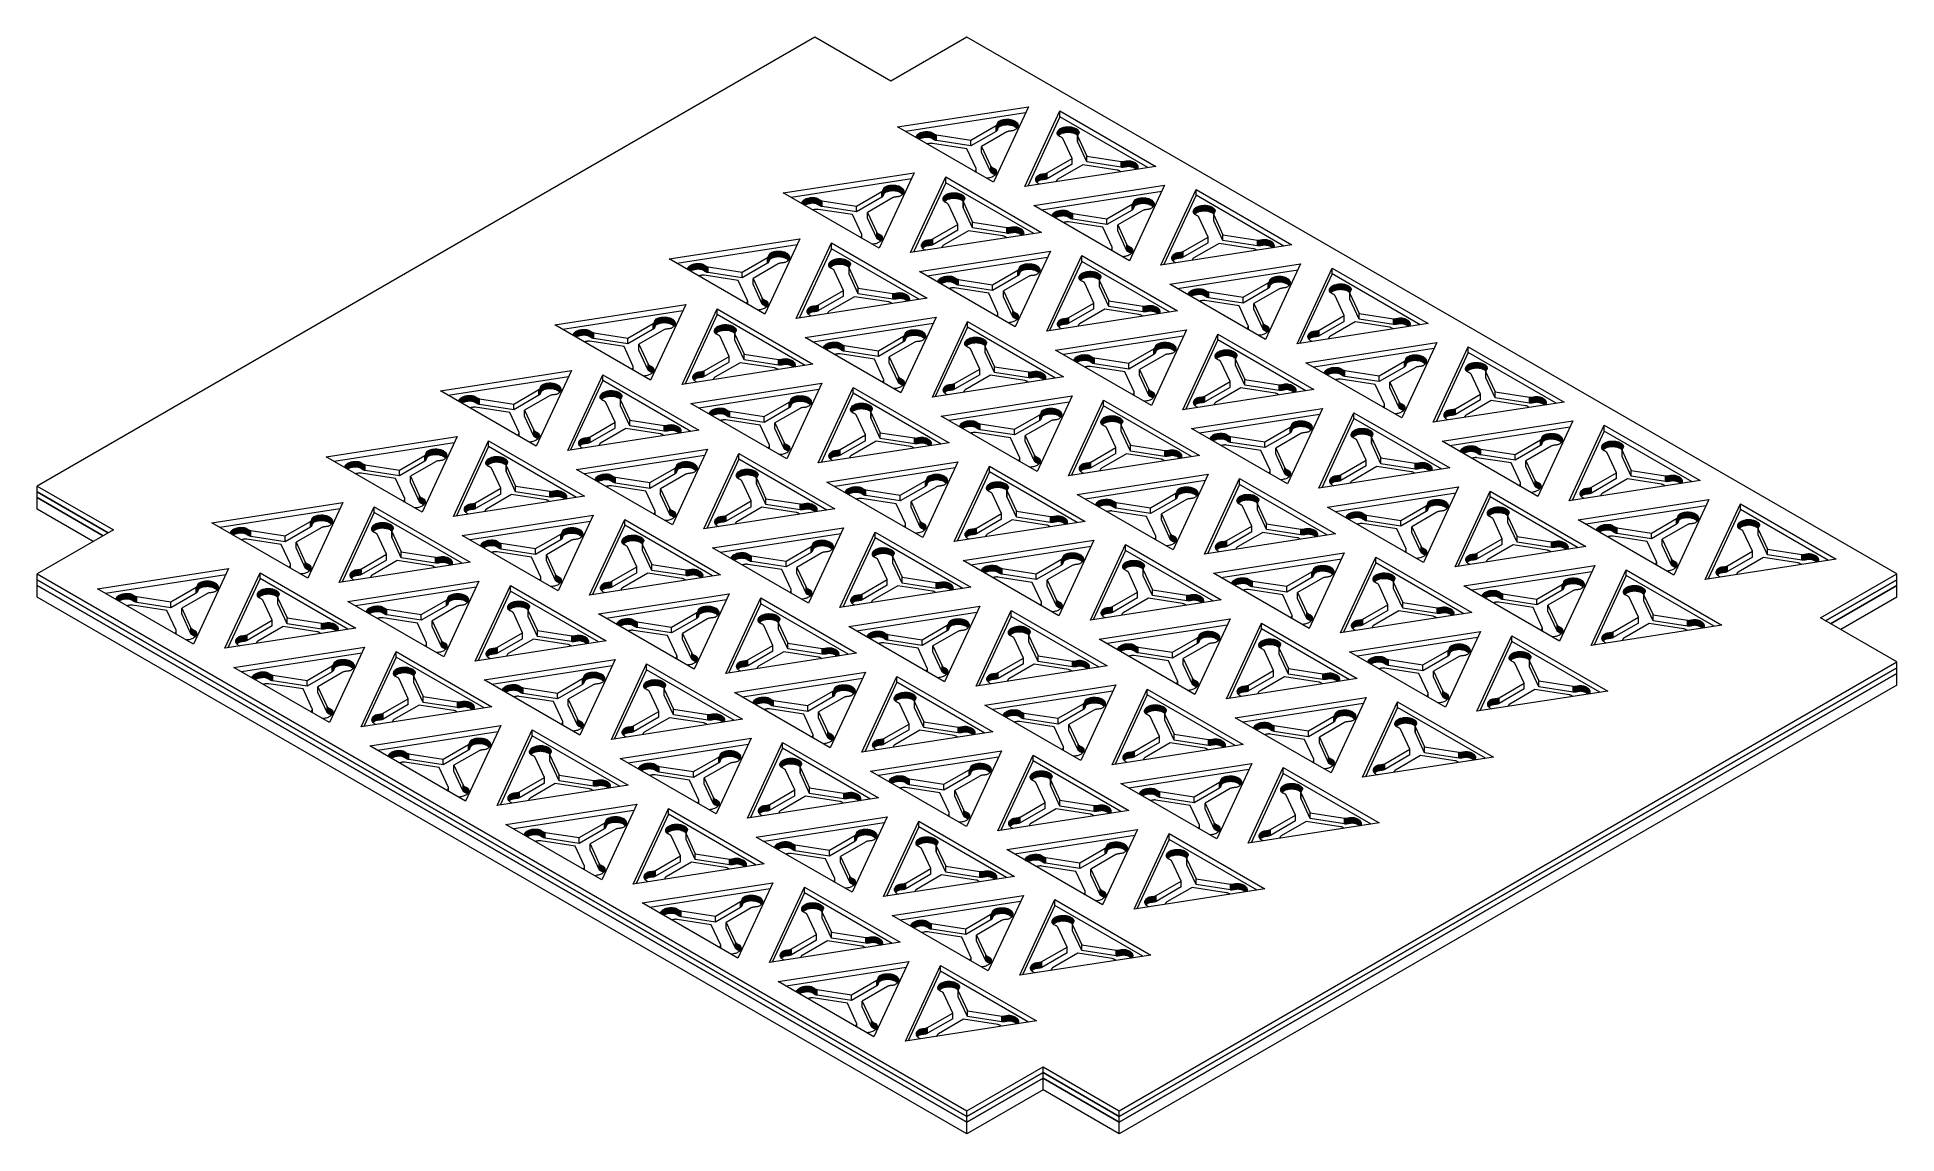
# Model space of a CAD drawing. Header units: inches. Extents: x 2.5 to 18.9, y 2.6 to 12.3.
import ezdxf

# ---------------------------------------------------------------- set-up
doc = ezdxf.new("R2010")
doc.units = ezdxf.units.IN
doc.header["$MEASUREMENT"] = 0

# ---------------------------------------------------------------- blocks, each defined once
blk = doc.blocks.new('A$C39963D99')
at = {"color": 0, "linetype": 'Continuous', "lineweight": 0, "extrusion": (3.33067e-16, 0.816497, 0.57735)}
for p, q in [((12.516, 1.674), (5.657, -2.286)), ((13.188, 1.286), (12.516, 1.674)), ((13.859, 1.674), (13.188, 1.286)), ((22.062, -3.062), (13.859, 1.674)), ((13.247, 0.882), (14.402, 1.06)), ((14.377, 1.005), (13.317, 0.842)), ((14.402, 1.06), (14.093, 0.394)), ((14.37, 0.356), (14.68, 1.023)), ((14.68, 0.972), (14.68, 1.023)), ((14.68, 1.023), (15.525, 0.534)), ((14.093, 0.394), (13.247, 0.882)), ((13.426, 0.817), (13.431, 0.821)), ((13.431, 0.821), (13.438, 0.825)), ((13.431, 0.775), (13.431, 0.821)), ((13.438, 0.825), (13.445, 0.829)), ((13.438, 0.774), (13.438, 0.825)), ((13.445, 0.829), (13.452, 0.832)), ((13.445, 0.778), (13.445, 0.829)), ((13.452, 0.832), (13.46, 0.834)), ((13.452, 0.781), (13.452, 0.832)), ((13.46, 0.834), (13.468, 0.837)), ((13.46, 0.783), (13.46, 0.834)), ((13.468, 0.837), (13.477, 0.838)), ((13.468, 0.786), (13.468, 0.837)), ((13.477, 0.838), (13.486, 0.84)), ((13.477, 0.787), (13.477, 0.838)), ((13.486, 0.84), (13.495, 0.841)), ((13.486, 0.789), (13.486, 0.84)), ((13.495, 0.79), (13.495, 0.841)), ((13.495, 0.841), (13.504, 0.841)), ((13.504, 0.79), (13.504, 0.841)), ((13.504, 0.841), (13.514, 0.841)), ((13.514, 0.79), (13.514, 0.841)), ((13.514, 0.841), (13.523, 0.84)), ((13.523, 0.789), (13.523, 0.84)), ((13.523, 0.84), (13.532, 0.839)), ((13.532, 0.788), (13.532, 0.839)), ((13.532, 0.839), (13.536, 0.838)), ((13.536, 0.787), (13.536, 0.838)), ((13.536, 0.838), (13.54, 0.837)), ((13.54, 0.785), (13.54, 0.837)), ((13.54, 0.837), (13.544, 0.835)), ((13.544, 0.784), (13.544, 0.835)), ((13.544, 0.835), (13.548, 0.833)), ((13.548, 0.782), (13.548, 0.833)), ((13.548, 0.833), (13.552, 0.831)), ((13.552, 0.78), (13.552, 0.831)), ((13.552, 0.831), (13.555, 0.829)), ((13.555, 0.778), (13.555, 0.829)), ((13.555, 0.829), (13.558, 0.827)), ((13.558, 0.776), (13.558, 0.827)), ((13.558, 0.827), (13.561, 0.825)), ((13.561, 0.774), (13.561, 0.825)), ((13.561, 0.825), (13.564, 0.823)), ((13.564, 0.772), (13.564, 0.823)), ((13.564, 0.823), (13.568, 0.821)), ((13.568, 0.77), (13.568, 0.821)), ((13.568, 0.821), (13.571, 0.819)), ((13.894, 0.765), (14.116, 0.894)), ((14.116, 0.843), (13.894, 0.714)), ((14.21, 0.838), (13.989, 0.71)), ((14.116, 0.894), (14.119, 0.896)), ((14.116, 0.843), (14.116, 0.894)), ((14.119, 0.845), (14.116, 0.843)), ((14.119, 0.896), (14.122, 0.898)), ((14.119, 0.845), (14.119, 0.896)), ((14.122, 0.847), (14.119, 0.845)), ((14.122, 0.898), (14.124, 0.9)), ((14.122, 0.847), (14.122, 0.898)), ((14.124, 0.849), (14.122, 0.847)), ((14.124, 0.9), (14.125, 0.903)), ((14.124, 0.849), (14.124, 0.9)), ((14.125, 0.852), (14.124, 0.849)), ((14.125, 0.903), (14.126, 0.905)), ((14.125, 0.852), (14.125, 0.903)), ((14.126, 0.854), (14.125, 0.852)), ((14.126, 0.905), (14.128, 0.908)), ((14.126, 0.854), (14.126, 0.905)), ((14.128, 0.857), (14.126, 0.854)), ((14.128, 0.908), (14.129, 0.911)), ((14.128, 0.857), (14.128, 0.908)), ((14.129, 0.86), (14.128, 0.857)), ((14.129, 0.911), (14.13, 0.913)), ((14.129, 0.86), (14.129, 0.911)), ((14.13, 0.862), (14.129, 0.86)), ((14.13, 0.916), (14.131, 0.919)), ((14.13, 0.865), (14.13, 0.916)), ((14.13, 0.913), (14.13, 0.916)), ((14.13, 0.862), (14.13, 0.913)), ((14.131, 0.868), (14.13, 0.865)), ((14.13, 0.865), (14.13, 0.862)), ((14.131, 0.919), (14.133, 0.922)), ((14.131, 0.868), (14.131, 0.919)), ((14.133, 0.871), (14.131, 0.868)), ((14.133, 0.922), (14.134, 0.924)), ((14.133, 0.871), (14.133, 0.922)), ((14.134, 0.873), (14.133, 0.871)), ((14.134, 0.924), (14.136, 0.927)), ((14.134, 0.873), (14.134, 0.924)), ((14.136, 0.876), (14.134, 0.873)), ((14.136, 0.927), (14.138, 0.929)), ((14.136, 0.876), (14.136, 0.927)), ((14.138, 0.878), (14.136, 0.876)), ((14.138, 0.929), (14.141, 0.932)), ((14.138, 0.878), (14.138, 0.929)), ((14.141, 0.881), (14.138, 0.878)), ((14.141, 0.932), (14.144, 0.934)), ((14.141, 0.881), (14.141, 0.932)), ((14.144, 0.883), (14.141, 0.881)), ((14.144, 0.934), (14.15, 0.937)), ((14.144, 0.883), (14.144, 0.934)), ((14.15, 0.886), (14.144, 0.883)), ((14.15, 0.937), (14.158, 0.941)), ((14.15, 0.886), (14.15, 0.937)), ((14.158, 0.89), (14.15, 0.886)), ((14.158, 0.941), (14.166, 0.943)), ((14.158, 0.89), (14.158, 0.941)), ((14.166, 0.892), (14.158, 0.89)), ((14.166, 0.943), (14.174, 0.946)), ((14.166, 0.892), (14.166, 0.943)), ((14.174, 0.895), (14.166, 0.892)), ((14.174, 0.946), (14.183, 0.948)), ((14.174, 0.895), (14.174, 0.946)), ((14.183, 0.897), (14.174, 0.895)), ((14.183, 0.948), (14.191, 0.949)), ((14.183, 0.897), (14.183, 0.948)), ((14.191, 0.898), (14.183, 0.897)), ((14.191, 0.949), (14.201, 0.95)), ((14.191, 0.898), (14.191, 0.949)), ((14.201, 0.899), (14.191, 0.898)), ((14.201, 0.95), (14.21, 0.951)), ((14.201, 0.899), (14.201, 0.95)), ((14.21, 0.9), (14.201, 0.899)), ((14.21, 0.9), (14.21, 0.951)), ((14.21, 0.951), (14.219, 0.951)), ((14.219, 0.9), (14.21, 0.9)), ((14.215, 0.84), (14.21, 0.838)), ((14.219, 0.842), (14.215, 0.84)), ((14.219, 0.9), (14.219, 0.951)), ((14.219, 0.951), (14.228, 0.95)), ((14.228, 0.899), (14.219, 0.9)), ((14.223, 0.843), (14.219, 0.842)), ((14.227, 0.844), (14.223, 0.843)), ((14.232, 0.845), (14.227, 0.844)), ((14.228, 0.899), (14.228, 0.95)), ((14.228, 0.95), (14.237, 0.949)), ((14.237, 0.898), (14.228, 0.899)), ((14.236, 0.845), (14.232, 0.845)), ((14.241, 0.846), (14.236, 0.845)), ((14.237, 0.898), (14.237, 0.949)), ((14.237, 0.949), (14.246, 0.947)), ((14.246, 0.896), (14.237, 0.898)), ((14.246, 0.846), (14.241, 0.846)), ((14.246, 0.896), (14.246, 0.947)), ((14.246, 0.947), (14.254, 0.945)), ((14.254, 0.894), (14.246, 0.896)), ((14.25, 0.847), (14.246, 0.846)), ((14.255, 0.848), (14.25, 0.847)), ((14.254, 0.894), (14.254, 0.945)), ((14.254, 0.945), (14.263, 0.943)), ((14.263, 0.892), (14.254, 0.894)), ((14.26, 0.848), (14.255, 0.848)), ((14.264, 0.849), (14.26, 0.848)), ((14.263, 0.892), (14.263, 0.943)), ((14.263, 0.943), (14.271, 0.94)), ((14.271, 0.889), (14.263, 0.892)), ((14.269, 0.85), (14.264, 0.849)), ((14.273, 0.851), (14.269, 0.85)), ((14.271, 0.889), (14.271, 0.94)), ((14.271, 0.94), (14.278, 0.936)), ((14.278, 0.885), (14.271, 0.889)), ((14.277, 0.853), (14.273, 0.851)), ((14.281, 0.855), (14.277, 0.853)), ((14.278, 0.885), (14.278, 0.936)), ((14.278, 0.936), (14.285, 0.932)), ((14.285, 0.881), (14.278, 0.885)), ((14.287, 0.858), (14.281, 0.855)), ((14.285, 0.881), (14.285, 0.932)), ((14.285, 0.932), (14.291, 0.928)), ((14.291, 0.877), (14.285, 0.881)), ((14.293, 0.863), (14.287, 0.858)), ((14.291, 0.877), (14.291, 0.928)), ((14.291, 0.928), (14.297, 0.923)), ((14.297, 0.872), (14.291, 0.877)), ((14.298, 0.867), (14.293, 0.863)), ((14.297, 0.872), (14.297, 0.923)), ((14.297, 0.923), (14.301, 0.919)), ((14.299, 0.869), (14.297, 0.872)), ((14.302, 0.872), (14.298, 0.867)), ((14.301, 0.871), (14.301, 0.919)), ((14.301, 0.919), (14.304, 0.914)), ((14.305, 0.877), (14.302, 0.872)), ((14.304, 0.876), (14.304, 0.914)), ((14.304, 0.914), (14.307, 0.908)), ((14.308, 0.882), (14.305, 0.877)), ((14.307, 0.881), (14.307, 0.908)), ((14.307, 0.908), (14.309, 0.903)), ((14.309, 0.887), (14.308, 0.882)), ((14.309, 0.886), (14.309, 0.903)), ((14.309, 0.903), (14.31, 0.898)), ((14.31, 0.893), (14.309, 0.887)), ((14.31, 0.892), (14.31, 0.898)), ((14.31, 0.898), (14.31, 0.893)), ((14.68, 0.972), (14.396, 0.36)), ((14.656, 0.834), (14.658, 0.839)), ((14.656, 0.822), (14.656, 0.834)), ((14.656, 0.829), (14.656, 0.834)), ((14.656, 0.823), (14.656, 0.829)), ((14.657, 0.818), (14.656, 0.823)), ((14.658, 0.839), (14.66, 0.844)), ((14.658, 0.817), (14.658, 0.839)), ((14.66, 0.844), (14.663, 0.849)), ((14.66, 0.812), (14.66, 0.844)), ((14.663, 0.849), (14.667, 0.854)), ((14.663, 0.808), (14.663, 0.849)), ((14.667, 0.854), (14.672, 0.859)), ((14.667, 0.805), (14.667, 0.854)), ((14.672, 0.859), (14.677, 0.863)), ((14.672, 0.808), (14.672, 0.859)), ((14.677, 0.863), (14.683, 0.867)), ((14.677, 0.812), (14.677, 0.863)), ((15.456, 0.524), (14.68, 0.972)), ((14.683, 0.867), (14.69, 0.871)), ((14.683, 0.816), (14.683, 0.867)), ((14.69, 0.871), (14.697, 0.874)), ((14.69, 0.82), (14.69, 0.871)), ((14.697, 0.823), (14.69, 0.82)), ((14.697, 0.874), (14.705, 0.877)), ((14.697, 0.823), (14.697, 0.874)), ((14.705, 0.826), (14.697, 0.823)), ((14.705, 0.877), (14.714, 0.879)), ((14.705, 0.826), (14.705, 0.877)), ((14.714, 0.828), (14.705, 0.826)), ((14.714, 0.879), (14.723, 0.881)), ((14.714, 0.828), (14.714, 0.879)), ((14.723, 0.83), (14.714, 0.828)), ((14.723, 0.881), (14.732, 0.883)), ((14.723, 0.83), (14.723, 0.881)), ((14.732, 0.832), (14.723, 0.83)), ((14.732, 0.883), (14.742, 0.884)), ((14.732, 0.832), (14.732, 0.883)), ((14.742, 0.833), (14.732, 0.832)), ((14.742, 0.833), (14.742, 0.884)), ((14.742, 0.884), (14.752, 0.884)), ((14.752, 0.833), (14.742, 0.833)), ((14.752, 0.833), (14.752, 0.884)), ((14.752, 0.884), (14.761, 0.884)), ((14.761, 0.833), (14.752, 0.833)), ((14.761, 0.833), (14.761, 0.884)), ((14.761, 0.884), (14.77, 0.883)), ((14.77, 0.832), (14.761, 0.833)), ((14.77, 0.832), (14.77, 0.883)), ((14.77, 0.883), (14.779, 0.882)), ((14.779, 0.831), (14.77, 0.832)), ((14.779, 0.831), (14.779, 0.882)), ((14.779, 0.882), (14.788, 0.88)), ((14.788, 0.829), (14.779, 0.831)), ((14.788, 0.829), (14.788, 0.88)), ((14.788, 0.88), (14.796, 0.878)), ((14.796, 0.827), (14.788, 0.829)), ((14.796, 0.827), (14.796, 0.878)), ((14.796, 0.878), (14.804, 0.875)), ((14.804, 0.824), (14.796, 0.827)), ((14.804, 0.824), (14.804, 0.875)), ((14.804, 0.875), (14.812, 0.872)), ((14.812, 0.821), (14.804, 0.824)), ((14.812, 0.821), (14.812, 0.872)), ((14.812, 0.872), (14.819, 0.869)), ((14.819, 0.818), (14.812, 0.821)), ((14.819, 0.818), (14.819, 0.869)), ((14.819, 0.869), (14.825, 0.865)), ((14.825, 0.814), (14.825, 0.865)), ((14.825, 0.865), (14.831, 0.861)), ((14.831, 0.81), (14.831, 0.861)), ((14.831, 0.861), (14.836, 0.856)), ((14.836, 0.809), (14.836, 0.856)), ((14.836, 0.856), (14.841, 0.852)), ((14.841, 0.818), (14.841, 0.852)), ((14.841, 0.852), (14.844, 0.846)), ((14.843, 0.823), (14.842, 0.82)), ((14.845, 0.825), (14.843, 0.823)), ((14.844, 0.825), (14.844, 0.846)), ((14.844, 0.846), (14.847, 0.842)), ((14.846, 0.828), (14.845, 0.825)), ((14.847, 0.831), (14.846, 0.828)), ((14.847, 0.83), (14.847, 0.842)), ((14.847, 0.842), (14.848, 0.839)), ((14.848, 0.833), (14.847, 0.831)), ((14.848, 0.833), (14.848, 0.839)), ((14.848, 0.839), (14.848, 0.836)), ((14.848, 0.836), (14.848, 0.833)), ((13.409, 0.791), (13.41, 0.797)), ((13.409, 0.788), (13.409, 0.791)), ((13.409, 0.789), (13.409, 0.791)), ((13.41, 0.797), (13.413, 0.802)), ((13.41, 0.787), (13.41, 0.797)), ((13.413, 0.802), (13.416, 0.807)), ((13.413, 0.786), (13.413, 0.802)), ((13.416, 0.807), (13.421, 0.812)), ((13.416, 0.784), (13.416, 0.807)), ((13.421, 0.812), (13.426, 0.817)), ((13.421, 0.782), (13.421, 0.812)), ((13.426, 0.779), (13.426, 0.817)), ((13.438, 0.774), (13.436, 0.773)), ((13.445, 0.778), (13.438, 0.774)), ((13.452, 0.781), (13.445, 0.778)), ((13.46, 0.783), (13.452, 0.781)), ((13.468, 0.786), (13.46, 0.783)), ((13.477, 0.787), (13.468, 0.786)), ((13.486, 0.789), (13.477, 0.787)), ((13.495, 0.79), (13.486, 0.789)), ((13.504, 0.79), (13.495, 0.79)), ((13.514, 0.79), (13.504, 0.79)), ((13.51, 0.732), (13.507, 0.732)), ((13.514, 0.733), (13.51, 0.732)), ((13.523, 0.789), (13.514, 0.79)), ((13.519, 0.734), (13.514, 0.733)), ((13.524, 0.735), (13.519, 0.734)), ((13.532, 0.788), (13.523, 0.789)), ((13.528, 0.736), (13.524, 0.735)), ((13.533, 0.736), (13.528, 0.736)), ((13.536, 0.787), (13.532, 0.788)), ((13.537, 0.737), (13.533, 0.736)), ((13.54, 0.785), (13.536, 0.787)), ((13.542, 0.737), (13.537, 0.737)), ((13.544, 0.784), (13.54, 0.785)), ((13.546, 0.738), (13.542, 0.737)), ((13.548, 0.782), (13.544, 0.784)), ((13.551, 0.737), (13.546, 0.738)), ((13.552, 0.78), (13.548, 0.782)), ((13.556, 0.737), (13.551, 0.737)), ((13.555, 0.778), (13.552, 0.78)), ((13.558, 0.776), (13.555, 0.778)), ((13.858, 0.69), (13.556, 0.737)), ((13.561, 0.774), (13.558, 0.776)), ((13.564, 0.772), (13.561, 0.774)), ((13.568, 0.77), (13.564, 0.772)), ((13.571, 0.768), (13.568, 0.77)), ((13.571, 0.768), (13.571, 0.819)), ((13.571, 0.819), (13.574, 0.817)), ((13.574, 0.766), (13.571, 0.768)), ((13.574, 0.766), (13.574, 0.817)), ((13.574, 0.817), (13.578, 0.816)), ((13.578, 0.765), (13.574, 0.766)), ((13.578, 0.765), (13.578, 0.816)), ((13.578, 0.816), (13.582, 0.814)), ((13.582, 0.763), (13.578, 0.765)), ((13.582, 0.763), (13.582, 0.814)), ((13.582, 0.814), (13.586, 0.813)), ((13.586, 0.762), (13.582, 0.763)), ((13.586, 0.762), (13.586, 0.813)), ((13.586, 0.813), (13.591, 0.812)), ((13.591, 0.761), (13.586, 0.762)), ((13.591, 0.761), (13.591, 0.812)), ((13.591, 0.812), (13.894, 0.765)), ((13.894, 0.714), (13.591, 0.761)), ((13.94, 0.515), (13.858, 0.69)), ((13.894, 0.714), (13.894, 0.765)), ((13.989, 0.659), (13.989, 0.71)), ((13.989, 0.71), (14.071, 0.534)), ((14.071, 0.483), (13.989, 0.659)), ((14.659, 0.813), (14.657, 0.818)), ((14.661, 0.81), (14.659, 0.813)), ((14.663, 0.808), (14.661, 0.81)), ((14.666, 0.805), (14.663, 0.808)), ((14.669, 0.803), (14.666, 0.805)), ((14.672, 0.808), (14.668, 0.804)), ((14.672, 0.801), (14.669, 0.803)), ((14.677, 0.812), (14.672, 0.808)), ((14.676, 0.799), (14.672, 0.801)), ((14.679, 0.797), (14.676, 0.799)), ((14.683, 0.816), (14.677, 0.812)), ((14.683, 0.796), (14.679, 0.797)), ((14.69, 0.82), (14.683, 0.816)), ((14.687, 0.794), (14.683, 0.796)), ((14.69, 0.792), (14.687, 0.794)), ((14.694, 0.79), (14.69, 0.792)), ((14.697, 0.788), (14.694, 0.79)), ((14.7, 0.786), (14.697, 0.788)), ((14.702, 0.784), (14.7, 0.786)), ((14.704, 0.781), (14.702, 0.784)), ((14.705, 0.78), (14.704, 0.781)), ((14.787, 0.604), (14.705, 0.78)), ((14.825, 0.814), (14.819, 0.818)), ((14.831, 0.81), (14.825, 0.814)), ((14.836, 0.806), (14.831, 0.81)), ((14.836, 0.807), (14.835, 0.804)), ((14.835, 0.753), (14.835, 0.804)), ((14.835, 0.804), (14.835, 0.802)), ((14.835, 0.751), (14.835, 0.802)), ((14.835, 0.802), (14.836, 0.799)), ((14.835, 0.751), (14.835, 0.753)), ((14.836, 0.748), (14.835, 0.751)), ((14.837, 0.812), (14.836, 0.81)), ((14.836, 0.81), (14.836, 0.807)), ((14.836, 0.748), (14.836, 0.799)), ((14.836, 0.799), (14.918, 0.624)), ((14.918, 0.573), (14.836, 0.748)), ((14.839, 0.815), (14.837, 0.812)), ((14.84, 0.818), (14.839, 0.815)), ((14.842, 0.82), (14.84, 0.818)), ((13.933, 0.491), (13.934, 0.493)), ((13.934, 0.493), (13.936, 0.496)), ((13.934, 0.485), (13.934, 0.493)), ((13.936, 0.496), (13.937, 0.499)), ((13.936, 0.484), (13.936, 0.496)), ((13.937, 0.499), (13.938, 0.501)), ((13.937, 0.483), (13.937, 0.499)), ((13.938, 0.501), (13.94, 0.504)), ((13.938, 0.483), (13.938, 0.501)), ((13.941, 0.512), (13.94, 0.515)), ((13.94, 0.507), (13.941, 0.509)), ((13.94, 0.482), (13.94, 0.507)), ((13.94, 0.504), (13.94, 0.507)), ((13.94, 0.482), (13.94, 0.504)), ((13.941, 0.509), (13.941, 0.512)), ((13.941, 0.481), (13.941, 0.509)), ((14.071, 0.483), (14.071, 0.534)), ((14.071, 0.534), (14.072, 0.532)), ((14.072, 0.481), (14.072, 0.532)), ((14.072, 0.532), (14.074, 0.53)), ((14.074, 0.479), (14.074, 0.53)), ((14.074, 0.53), (14.076, 0.528)), ((14.076, 0.477), (14.076, 0.528)), ((14.076, 0.528), (14.079, 0.526)), ((14.079, 0.475), (14.079, 0.526)), ((14.079, 0.526), (14.082, 0.524)), ((14.082, 0.473), (14.082, 0.524)), ((14.082, 0.524), (14.086, 0.522)), ((14.086, 0.471), (14.086, 0.522)), ((14.086, 0.522), (14.089, 0.52)), ((14.089, 0.469), (14.089, 0.52)), ((14.089, 0.52), (14.093, 0.518)), ((14.093, 0.467), (14.093, 0.518)), ((14.093, 0.518), (14.097, 0.516)), ((14.097, 0.465), (14.097, 0.516)), ((14.097, 0.516), (14.1, 0.514)), ((14.1, 0.463), (14.1, 0.514)), ((14.1, 0.514), (14.104, 0.512)), ((14.104, 0.461), (14.104, 0.512)), ((14.104, 0.512), (14.107, 0.51)), ((14.107, 0.459), (14.107, 0.51)), ((14.107, 0.51), (14.11, 0.508)), ((14.11, 0.461), (14.11, 0.508)), ((14.11, 0.508), (14.113, 0.506)), ((14.113, 0.464), (14.113, 0.506)), ((14.113, 0.506), (14.115, 0.504)), ((14.115, 0.467), (14.115, 0.504)), ((14.115, 0.504), (14.117, 0.501)), ((14.117, 0.471), (14.117, 0.501)), ((14.117, 0.501), (14.118, 0.496)), ((14.118, 0.475), (14.118, 0.496)), ((14.118, 0.496), (14.12, 0.49)), ((15.525, 0.534), (14.37, 0.356)), ((14.566, 0.476), (14.787, 0.604)), ((14.787, 0.553), (14.566, 0.425)), ((14.882, 0.548), (14.66, 0.42)), ((14.787, 0.553), (14.787, 0.604)), ((15.185, 0.502), (14.882, 0.548)), ((14.918, 0.573), (14.918, 0.624)), ((14.918, 0.624), (15.22, 0.577)), ((15.22, 0.526), (14.918, 0.573)), ((15.19, 0.501), (15.185, 0.502)), ((15.194, 0.499), (15.19, 0.501)), ((15.198, 0.498), (15.194, 0.499)), ((15.202, 0.496), (15.198, 0.498)), ((15.205, 0.495), (15.202, 0.496)), ((15.208, 0.493), (15.205, 0.495)), ((15.211, 0.49), (15.208, 0.493)), ((15.22, 0.526), (15.22, 0.577)), ((15.22, 0.577), (15.225, 0.576)), ((15.225, 0.525), (15.22, 0.526)), ((15.225, 0.525), (15.225, 0.576)), ((15.225, 0.576), (15.23, 0.576)), ((15.23, 0.525), (15.225, 0.525)), ((15.23, 0.525), (15.23, 0.576)), ((15.23, 0.576), (15.234, 0.576)), ((15.234, 0.525), (15.23, 0.525)), ((15.234, 0.576), (15.239, 0.577)), ((15.234, 0.525), (15.234, 0.576)), ((15.239, 0.526), (15.234, 0.525)), ((15.239, 0.526), (15.239, 0.577)), ((15.239, 0.577), (15.243, 0.577)), ((15.243, 0.526), (15.239, 0.526)), ((15.243, 0.577), (15.248, 0.578)), ((15.243, 0.526), (15.243, 0.577)), ((15.248, 0.527), (15.243, 0.526)), ((15.248, 0.578), (15.252, 0.579)), ((15.248, 0.527), (15.248, 0.578)), ((15.252, 0.528), (15.248, 0.527)), ((15.252, 0.579), (15.257, 0.58)), ((15.252, 0.528), (15.252, 0.579)), ((15.257, 0.529), (15.252, 0.528)), ((15.257, 0.58), (15.262, 0.581)), ((15.257, 0.529), (15.257, 0.58)), ((15.262, 0.53), (15.257, 0.529)), ((15.262, 0.581), (15.266, 0.582)), ((15.262, 0.53), (15.262, 0.581)), ((15.266, 0.53), (15.262, 0.53)), ((15.266, 0.53), (15.266, 0.582)), ((15.266, 0.582), (15.271, 0.582)), ((15.271, 0.531), (15.266, 0.53)), ((15.271, 0.582), (15.275, 0.583)), ((15.271, 0.531), (15.271, 0.582)), ((15.275, 0.532), (15.271, 0.531)), ((15.275, 0.532), (15.275, 0.583)), ((15.275, 0.583), (15.28, 0.583)), ((15.28, 0.532), (15.275, 0.532)), ((15.28, 0.583), (15.285, 0.584)), ((15.28, 0.532), (15.28, 0.583)), ((15.285, 0.533), (15.28, 0.532)), ((15.285, 0.533), (15.285, 0.584)), ((15.285, 0.584), (15.29, 0.583)), ((15.29, 0.532), (15.285, 0.533)), ((15.29, 0.532), (15.29, 0.583)), ((15.29, 0.583), (15.295, 0.583)), ((15.295, 0.532), (15.29, 0.532)), ((15.295, 0.532), (15.295, 0.583)), ((15.295, 0.583), (15.303, 0.582)), ((15.303, 0.53), (15.295, 0.532)), ((15.303, 0.53), (15.303, 0.582)), ((15.303, 0.582), (15.312, 0.579)), ((15.312, 0.528), (15.303, 0.53)), ((15.312, 0.528), (15.312, 0.579)), ((15.312, 0.579), (15.32, 0.577)), ((15.32, 0.526), (15.312, 0.528)), ((15.32, 0.526), (15.32, 0.577)), ((15.32, 0.577), (15.328, 0.574)), ((15.328, 0.523), (15.32, 0.526)), ((15.328, 0.523), (15.328, 0.574)), ((15.328, 0.574), (15.335, 0.571)), ((15.335, 0.519), (15.328, 0.523)), ((15.335, 0.519), (15.335, 0.571)), ((15.335, 0.571), (15.342, 0.567)), ((15.342, 0.516), (15.335, 0.519)), ((15.342, 0.516), (15.342, 0.567)), ((15.342, 0.567), (15.348, 0.563)), ((15.348, 0.512), (15.342, 0.516)), ((15.348, 0.512), (15.348, 0.563)), ((15.348, 0.563), (15.353, 0.558)), ((15.352, 0.508), (15.348, 0.512)), ((15.353, 0.508), (15.353, 0.558)), ((15.353, 0.558), (15.357, 0.554)), ((15.357, 0.508), (15.357, 0.554)), ((15.357, 0.554), (15.361, 0.549)), ((15.361, 0.509), (15.361, 0.549)), ((15.361, 0.549), (15.364, 0.544)), ((15.363, 0.511), (15.361, 0.509)), ((15.365, 0.517), (15.363, 0.511)), ((15.364, 0.514), (15.364, 0.544)), ((15.364, 0.544), (15.366, 0.539)), ((15.367, 0.522), (15.365, 0.517)), ((15.366, 0.519), (15.366, 0.539)), ((15.366, 0.539), (15.367, 0.533)), ((15.367, 0.525), (15.367, 0.533)), ((15.367, 0.533), (15.368, 0.528)), ((15.368, 0.528), (15.367, 0.522)), ((12.239, 0.3), (13.394, 0.478)), ((13.369, 0.423), (12.309, 0.259)), ((13.394, 0.478), (13.085, -0.188)), ((13.12, 0.326), (13.121, 0.329)), ((13.121, 0.331), (13.122, 0.334)), ((13.121, 0.28), (13.121, 0.331)), ((13.121, 0.329), (13.121, 0.331)), ((13.121, 0.278), (13.121, 0.329)), ((13.122, 0.334), (13.123, 0.337)), ((13.122, 0.283), (13.122, 0.334)), ((13.123, 0.337), (13.125, 0.34)), ((13.123, 0.286), (13.123, 0.337)), ((13.125, 0.34), (13.126, 0.342)), ((13.125, 0.289), (13.125, 0.34)), ((13.126, 0.342), (13.128, 0.345)), ((13.126, 0.291), (13.126, 0.342)), ((13.128, 0.345), (13.13, 0.347)), ((13.128, 0.294), (13.128, 0.345)), ((13.13, 0.347), (13.132, 0.35)), ((13.13, 0.296), (13.13, 0.347)), ((13.132, 0.35), (13.136, 0.352)), ((13.132, 0.299), (13.132, 0.35)), ((13.136, 0.352), (13.142, 0.355)), ((13.136, 0.301), (13.136, 0.352)), ((13.142, 0.355), (13.149, 0.359)), ((13.142, 0.304), (13.142, 0.355)), ((13.149, 0.359), (13.157, 0.361)), ((13.149, 0.308), (13.149, 0.359)), ((13.157, 0.361), (13.166, 0.364)), ((13.157, 0.31), (13.157, 0.361)), ((13.166, 0.364), (13.175, 0.366)), ((13.166, 0.313), (13.166, 0.364)), ((13.175, 0.366), (13.183, 0.367)), ((13.175, 0.315), (13.175, 0.366)), ((13.183, 0.367), (13.192, 0.368)), ((13.183, 0.316), (13.183, 0.367)), ((13.192, 0.368), (13.202, 0.369)), ((13.192, 0.317), (13.192, 0.368)), ((13.202, 0.318), (13.202, 0.369)), ((13.202, 0.369), (13.211, 0.369)), ((13.211, 0.318), (13.211, 0.369)), ((13.211, 0.369), (13.22, 0.368)), ((13.22, 0.317), (13.22, 0.368)), ((13.22, 0.368), (13.229, 0.367)), ((13.229, 0.316), (13.229, 0.367)), ((13.229, 0.367), (13.238, 0.365)), ((13.238, 0.314), (13.238, 0.365)), ((13.238, 0.365), (13.246, 0.363)), ((13.246, 0.312), (13.246, 0.363)), ((13.246, 0.363), (13.255, 0.361)), ((13.255, 0.31), (13.255, 0.361)), ((13.255, 0.361), (13.263, 0.358)), ((13.263, 0.307), (13.263, 0.358)), ((13.263, 0.358), (13.27, 0.354)), ((13.27, 0.303), (13.27, 0.354)), ((13.27, 0.354), (13.277, 0.35)), ((13.277, 0.299), (13.277, 0.35)), ((13.277, 0.35), (13.283, 0.346)), ((13.283, 0.295), (13.283, 0.346)), ((13.283, 0.346), (13.288, 0.341)), ((13.288, 0.29), (13.288, 0.341)), ((13.288, 0.341), (13.293, 0.337)), ((13.293, 0.289), (13.293, 0.337)), ((13.293, 0.337), (13.296, 0.332)), ((13.296, 0.294), (13.296, 0.332)), ((13.296, 0.332), (13.299, 0.326)), ((13.362, -0.226), (13.672, 0.441)), ((13.672, 0.39), (13.388, -0.222)), ((13.672, 0.39), (13.672, 0.441)), ((13.672, 0.441), (14.517, -0.048)), ((14.448, -0.058), (13.672, 0.39)), ((13.931, 0.488), (13.933, 0.491)), ((13.931, 0.487), (13.931, 0.488)), ((13.931, 0.487), (13.931, 0.488)), ((13.933, 0.486), (13.933, 0.491)), ((14.034, 0.43), (14.03, 0.43)), ((14.043, 0.431), (14.034, 0.43)), ((14.053, 0.432), (14.043, 0.431)), ((14.062, 0.434), (14.053, 0.432)), ((14.071, 0.437), (14.062, 0.434)), ((14.072, 0.481), (14.071, 0.483)), ((14.079, 0.44), (14.071, 0.437)), ((14.074, 0.479), (14.072, 0.481)), ((14.076, 0.477), (14.074, 0.479)), ((14.079, 0.475), (14.076, 0.477)), ((14.082, 0.473), (14.079, 0.475)), ((14.086, 0.443), (14.079, 0.44)), ((14.086, 0.471), (14.082, 0.473)), ((14.089, 0.469), (14.086, 0.471)), ((14.093, 0.447), (14.086, 0.443)), ((14.093, 0.467), (14.089, 0.469)), ((14.097, 0.465), (14.093, 0.467)), ((14.099, 0.451), (14.093, 0.447)), ((14.1, 0.463), (14.097, 0.465)), ((14.104, 0.455), (14.099, 0.451)), ((14.104, 0.461), (14.1, 0.463)), ((14.107, 0.459), (14.104, 0.461)), ((14.109, 0.459), (14.104, 0.455)), ((14.108, 0.459), (14.107, 0.459)), ((14.113, 0.464), (14.109, 0.459)), ((14.116, 0.469), (14.113, 0.464)), ((14.118, 0.474), (14.116, 0.469)), ((14.12, 0.48), (14.118, 0.474)), ((14.12, 0.481), (14.12, 0.49)), ((14.12, 0.49), (14.12, 0.485)), ((14.12, 0.485), (14.12, 0.48)), ((14.448, 0.189), (15.603, 0.367)), ((14.466, 0.421), (14.467, 0.426)), ((14.466, 0.416), (14.466, 0.421)), ((14.467, 0.41), (14.466, 0.416)), ((14.467, 0.426), (14.468, 0.431)), ((14.467, 0.412), (14.467, 0.426)), ((14.469, 0.405), (14.467, 0.41)), ((14.468, 0.431), (14.471, 0.437)), ((14.468, 0.407), (14.468, 0.431)), ((14.471, 0.4), (14.469, 0.405)), ((14.471, 0.437), (14.474, 0.442)), ((14.471, 0.401), (14.471, 0.437)), ((14.475, 0.395), (14.471, 0.4)), ((14.474, 0.442), (14.478, 0.446)), ((14.474, 0.396), (14.474, 0.442)), ((14.479, 0.39), (14.475, 0.395)), ((14.478, 0.395), (14.477, 0.393)), ((14.478, 0.446), (14.483, 0.451)), ((14.478, 0.395), (14.478, 0.446)), ((14.483, 0.4), (14.478, 0.395)), ((14.485, 0.386), (14.479, 0.39)), ((14.483, 0.451), (14.489, 0.455)), ((14.483, 0.4), (14.483, 0.451)), ((14.489, 0.404), (14.483, 0.4)), ((14.491, 0.381), (14.485, 0.386)), ((14.489, 0.455), (14.495, 0.459)), ((14.489, 0.404), (14.489, 0.455)), ((14.495, 0.408), (14.489, 0.404)), ((14.498, 0.377), (14.491, 0.381)), ((14.495, 0.459), (14.499, 0.461)), ((14.495, 0.408), (14.495, 0.459)), ((14.499, 0.41), (14.495, 0.408)), ((14.501, 0.376), (14.498, 0.377)), ((14.499, 0.461), (14.503, 0.462)), ((14.499, 0.41), (14.499, 0.461)), ((14.503, 0.411), (14.499, 0.41)), ((14.503, 0.462), (14.507, 0.464)), ((14.503, 0.411), (14.503, 0.462)), ((14.507, 0.413), (14.503, 0.411)), ((14.507, 0.464), (14.512, 0.465)), ((14.507, 0.413), (14.507, 0.464)), ((14.512, 0.414), (14.507, 0.413)), ((14.512, 0.414), (14.512, 0.465)), ((14.512, 0.465), (14.516, 0.465)), ((14.516, 0.414), (14.512, 0.414)), ((14.516, 0.465), (14.521, 0.466)), ((14.516, 0.414), (14.516, 0.465)), ((14.521, 0.415), (14.516, 0.414)), ((14.521, 0.466), (14.525, 0.467)), ((14.521, 0.415), (14.521, 0.466)), ((14.525, 0.416), (14.521, 0.415)), ((14.525, 0.416), (14.525, 0.467)), ((14.525, 0.467), (14.53, 0.467)), ((14.53, 0.416), (14.525, 0.416)), ((14.53, 0.467), (14.535, 0.468)), ((14.53, 0.416), (14.53, 0.467)), ((14.535, 0.417), (14.53, 0.416)), ((14.535, 0.417), (14.535, 0.468)), ((14.535, 0.468), (14.54, 0.468)), ((14.54, 0.417), (14.535, 0.417)), ((14.54, 0.468), (14.544, 0.469)), ((14.54, 0.417), (14.54, 0.468)), ((14.544, 0.418), (14.54, 0.417)), ((14.544, 0.469), (14.549, 0.47)), ((14.544, 0.418), (14.544, 0.469)), ((14.549, 0.419), (14.544, 0.418)), ((14.549, 0.47), (14.553, 0.471)), ((14.549, 0.419), (14.549, 0.47)), ((14.553, 0.42), (14.549, 0.419)), ((14.553, 0.471), (14.557, 0.472)), ((14.553, 0.42), (14.553, 0.471)), ((14.557, 0.421), (14.553, 0.42)), ((14.557, 0.472), (14.561, 0.473)), ((14.557, 0.421), (14.557, 0.472)), ((14.561, 0.422), (14.557, 0.421)), ((14.561, 0.473), (14.566, 0.476)), ((14.561, 0.422), (14.561, 0.473)), ((14.566, 0.425), (14.561, 0.422)), ((14.566, 0.425), (14.566, 0.476)), ((14.647, 0.403), (14.646, 0.4)), ((14.646, 0.4), (14.646, 0.398)), ((14.648, 0.406), (14.647, 0.403)), ((14.649, 0.408), (14.648, 0.406)), ((14.651, 0.411), (14.649, 0.408)), ((14.652, 0.413), (14.651, 0.411)), ((14.654, 0.416), (14.652, 0.413)), ((14.657, 0.418), (14.654, 0.416)), ((14.66, 0.42), (14.657, 0.418)), ((15.215, 0.488), (15.211, 0.49)), ((15.217, 0.487), (15.215, 0.488)), ((15.603, 0.367), (15.293, -0.3)), ((15.571, -0.337), (15.88, 0.33)), ((15.88, 0.279), (15.88, 0.33)), ((15.88, 0.33), (16.726, -0.159)), ((13.085, -0.188), (12.239, 0.3)), ((12.401, 0.209), (12.402, 0.215)), ((12.401, 0.206), (12.401, 0.209)), ((12.401, 0.206), (12.401, 0.209)), ((12.402, 0.215), (12.405, 0.22)), ((12.402, 0.205), (12.402, 0.215)), ((12.405, 0.22), (12.408, 0.225)), ((12.405, 0.204), (12.405, 0.22)), ((12.408, 0.225), (12.413, 0.23)), ((12.408, 0.202), (12.408, 0.225)), ((12.413, 0.23), (12.418, 0.235)), ((12.413, 0.2), (12.413, 0.23)), ((12.418, 0.235), (12.423, 0.239)), ((12.418, 0.197), (12.418, 0.235)), ((12.423, 0.239), (12.43, 0.243)), ((12.423, 0.193), (12.423, 0.239)), ((12.43, 0.192), (12.428, 0.191)), ((12.43, 0.243), (12.436, 0.247)), ((12.43, 0.192), (12.43, 0.243)), ((12.436, 0.196), (12.43, 0.192)), ((12.436, 0.247), (12.444, 0.25)), ((12.436, 0.196), (12.436, 0.247)), ((12.444, 0.199), (12.436, 0.196)), ((12.444, 0.25), (12.452, 0.252)), ((12.444, 0.199), (12.444, 0.25)), ((12.452, 0.201), (12.444, 0.199)), ((12.452, 0.252), (12.46, 0.255)), ((12.452, 0.201), (12.452, 0.252)), ((12.46, 0.204), (12.452, 0.201)), ((12.46, 0.255), (12.469, 0.256)), ((12.46, 0.204), (12.46, 0.255)), ((12.469, 0.205), (12.46, 0.204)), ((12.469, 0.256), (12.478, 0.258)), ((12.469, 0.205), (12.469, 0.256)), ((12.478, 0.207), (12.469, 0.205)), ((12.478, 0.258), (12.487, 0.259)), ((12.478, 0.207), (12.478, 0.258)), ((12.487, 0.208), (12.478, 0.207)), ((12.487, 0.208), (12.487, 0.259)), ((12.487, 0.259), (12.496, 0.259)), ((12.496, 0.208), (12.487, 0.208)), ((12.496, 0.208), (12.496, 0.259)), ((12.496, 0.259), (12.506, 0.259)), ((12.506, 0.208), (12.496, 0.208)), ((12.506, 0.208), (12.506, 0.259)), ((12.506, 0.259), (12.515, 0.258)), ((12.515, 0.207), (12.506, 0.208)), ((12.515, 0.207), (12.515, 0.258)), ((12.515, 0.258), (12.524, 0.257)), ((12.524, 0.206), (12.515, 0.207)), ((12.524, 0.206), (12.524, 0.257)), ((12.524, 0.257), (12.528, 0.256)), ((12.528, 0.205), (12.524, 0.206)), ((12.528, 0.205), (12.528, 0.256)), ((12.528, 0.256), (12.532, 0.255)), ((12.532, 0.203), (12.528, 0.205)), ((12.532, 0.203), (12.532, 0.255)), ((12.532, 0.255), (12.536, 0.253)), ((12.536, 0.202), (12.532, 0.203)), ((12.536, 0.202), (12.536, 0.253)), ((12.536, 0.253), (12.54, 0.251)), ((12.54, 0.2), (12.536, 0.202)), ((12.54, 0.2), (12.54, 0.251)), ((12.54, 0.251), (12.544, 0.249)), ((12.544, 0.198), (12.54, 0.2)), ((12.544, 0.198), (12.544, 0.249)), ((12.544, 0.249), (12.547, 0.247)), ((12.547, 0.196), (12.544, 0.198)), ((12.547, 0.196), (12.547, 0.247)), ((12.547, 0.247), (12.55, 0.245)), ((12.55, 0.194), (12.547, 0.196)), ((12.55, 0.194), (12.55, 0.245)), ((12.55, 0.245), (12.553, 0.243)), ((12.553, 0.192), (12.55, 0.194)), ((12.553, 0.192), (12.553, 0.243)), ((12.553, 0.243), (12.556, 0.241)), ((12.556, 0.19), (12.553, 0.192)), ((12.556, 0.19), (12.556, 0.241)), ((12.556, 0.241), (12.56, 0.239)), ((12.56, 0.188), (12.556, 0.19)), ((12.56, 0.188), (12.56, 0.239)), ((12.56, 0.239), (12.563, 0.237)), ((12.563, 0.186), (12.56, 0.188)), ((12.563, 0.186), (12.563, 0.237)), ((12.563, 0.237), (12.566, 0.235)), ((12.566, 0.184), (12.563, 0.186)), ((12.566, 0.184), (12.566, 0.235)), ((12.566, 0.235), (12.57, 0.234)), ((12.57, 0.183), (12.566, 0.184)), ((12.57, 0.183), (12.57, 0.234)), ((12.57, 0.234), (12.574, 0.232)), ((12.574, 0.181), (12.57, 0.183)), ((12.574, 0.181), (12.574, 0.232)), ((12.574, 0.232), (12.578, 0.231)), ((12.578, 0.18), (12.574, 0.181)), ((12.578, 0.18), (12.578, 0.231)), ((12.578, 0.231), (12.583, 0.23)), ((12.583, 0.179), (12.578, 0.18)), ((12.583, 0.179), (12.583, 0.23)), ((12.583, 0.23), (12.885, 0.183)), ((12.885, 0.132), (12.583, 0.179)), ((12.885, 0.183), (13.108, 0.312)), ((13.108, 0.261), (12.885, 0.132)), ((12.885, 0.132), (12.885, 0.183)), ((13.202, 0.256), (12.981, 0.128)), ((13.108, 0.312), (13.111, 0.314)), ((13.108, 0.261), (13.108, 0.312)), ((13.111, 0.263), (13.108, 0.261)), ((13.111, 0.314), (13.113, 0.316)), ((13.111, 0.263), (13.111, 0.314)), ((13.113, 0.265), (13.111, 0.263)), ((13.113, 0.316), (13.115, 0.318)), ((13.113, 0.265), (13.113, 0.316)), ((13.115, 0.267), (13.113, 0.265)), ((13.115, 0.318), (13.117, 0.321)), ((13.115, 0.267), (13.115, 0.318)), ((13.117, 0.27), (13.115, 0.267)), ((13.117, 0.321), (13.118, 0.323)), ((13.117, 0.27), (13.117, 0.321)), ((13.118, 0.272), (13.117, 0.27)), ((13.118, 0.323), (13.12, 0.326)), ((13.118, 0.272), (13.118, 0.323)), ((13.12, 0.275), (13.118, 0.272)), ((13.12, 0.275), (13.12, 0.326)), ((13.121, 0.278), (13.12, 0.275)), ((13.122, 0.283), (13.121, 0.28)), ((13.121, 0.28), (13.121, 0.278)), ((13.123, 0.286), (13.122, 0.283)), ((13.125, 0.289), (13.123, 0.286)), ((13.126, 0.291), (13.125, 0.289)), ((13.128, 0.294), (13.126, 0.291)), ((13.13, 0.296), (13.128, 0.294)), ((13.132, 0.299), (13.13, 0.296)), ((13.136, 0.301), (13.132, 0.299)), ((13.142, 0.304), (13.136, 0.301)), ((13.149, 0.308), (13.142, 0.304)), ((13.157, 0.31), (13.149, 0.308)), ((13.166, 0.313), (13.157, 0.31)), ((13.175, 0.315), (13.166, 0.313)), ((13.183, 0.316), (13.175, 0.315)), ((13.192, 0.317), (13.183, 0.316)), ((13.202, 0.318), (13.192, 0.317)), ((13.211, 0.318), (13.202, 0.318)), ((13.207, 0.258), (13.202, 0.256)), ((13.211, 0.26), (13.207, 0.258)), ((13.22, 0.317), (13.211, 0.318)), ((13.215, 0.261), (13.211, 0.26)), ((13.219, 0.262), (13.215, 0.261)), ((13.224, 0.263), (13.219, 0.262)), ((13.229, 0.316), (13.22, 0.317)), ((13.228, 0.263), (13.224, 0.263)), ((13.233, 0.264), (13.228, 0.263)), ((13.238, 0.314), (13.229, 0.316)), ((13.238, 0.264), (13.233, 0.264)), ((13.246, 0.312), (13.238, 0.314)), ((13.242, 0.265), (13.238, 0.264)), ((13.247, 0.266), (13.242, 0.265)), ((13.255, 0.31), (13.246, 0.312)), ((13.252, 0.266), (13.247, 0.266)), ((13.256, 0.267), (13.252, 0.266)), ((13.263, 0.307), (13.255, 0.31)), ((13.261, 0.268), (13.256, 0.267)), ((13.265, 0.269), (13.261, 0.268)), ((13.27, 0.303), (13.263, 0.307)), ((13.269, 0.271), (13.265, 0.269)), ((13.273, 0.273), (13.269, 0.271)), ((13.277, 0.299), (13.27, 0.303)), ((13.279, 0.276), (13.273, 0.273)), ((13.283, 0.295), (13.277, 0.299)), ((13.285, 0.281), (13.279, 0.276)), ((13.288, 0.29), (13.283, 0.295)), ((13.29, 0.285), (13.285, 0.281)), ((13.291, 0.287), (13.288, 0.29)), ((13.294, 0.29), (13.29, 0.285)), ((13.297, 0.295), (13.294, 0.29)), ((13.3, 0.3), (13.297, 0.295)), ((13.299, 0.299), (13.299, 0.326)), ((13.299, 0.326), (13.301, 0.321)), ((13.301, 0.305), (13.3, 0.3)), ((13.301, 0.304), (13.301, 0.321)), ((13.301, 0.321), (13.302, 0.316)), ((13.302, 0.311), (13.301, 0.305)), ((13.302, 0.31), (13.302, 0.316)), ((13.302, 0.316), (13.302, 0.311)), ((13.648, 0.252), (13.65, 0.257)), ((13.648, 0.24), (13.648, 0.252)), ((13.648, 0.247), (13.648, 0.252)), ((13.648, 0.241), (13.648, 0.247)), ((13.649, 0.236), (13.648, 0.241)), ((13.651, 0.231), (13.649, 0.236)), ((13.65, 0.257), (13.652, 0.262)), ((13.65, 0.235), (13.65, 0.257)), ((13.653, 0.228), (13.651, 0.231)), ((13.652, 0.262), (13.655, 0.267)), ((13.652, 0.23), (13.652, 0.262)), ((13.655, 0.226), (13.653, 0.228)), ((13.655, 0.267), (13.659, 0.272)), ((13.655, 0.226), (13.655, 0.267)), ((13.658, 0.223), (13.655, 0.226)), ((13.661, 0.221), (13.658, 0.223)), ((13.659, 0.272), (13.664, 0.277)), ((13.659, 0.223), (13.659, 0.272)), ((13.664, 0.226), (13.66, 0.222)), ((13.664, 0.219), (13.661, 0.221)), ((13.664, 0.277), (13.669, 0.281)), ((13.664, 0.226), (13.664, 0.277)), ((13.669, 0.23), (13.664, 0.226)), ((13.668, 0.217), (13.664, 0.219)), ((13.671, 0.215), (13.668, 0.217)), ((13.669, 0.281), (13.675, 0.285)), ((13.669, 0.23), (13.669, 0.281)), ((13.675, 0.234), (13.669, 0.23)), ((13.675, 0.214), (13.671, 0.215)), ((13.675, 0.285), (13.682, 0.289)), ((13.675, 0.234), (13.675, 0.285)), ((13.682, 0.238), (13.675, 0.234)), ((13.679, 0.212), (13.675, 0.214)), ((13.682, 0.21), (13.679, 0.212)), ((13.682, 0.289), (13.689, 0.292)), ((13.682, 0.238), (13.682, 0.289)), ((13.689, 0.241), (13.682, 0.238)), ((13.686, 0.208), (13.682, 0.21)), ((13.689, 0.206), (13.686, 0.208)), ((13.689, 0.292), (13.697, 0.295)), ((13.689, 0.241), (13.689, 0.292)), ((13.697, 0.244), (13.689, 0.241)), ((13.692, 0.204), (13.689, 0.206)), ((13.694, 0.202), (13.692, 0.204)), ((13.696, 0.199), (13.694, 0.202)), ((13.697, 0.198), (13.696, 0.199)), ((13.697, 0.295), (13.706, 0.297)), ((13.697, 0.244), (13.697, 0.295)), ((13.706, 0.246), (13.697, 0.244)), ((13.779, 0.022), (13.697, 0.198)), ((13.706, 0.297), (13.715, 0.299)), ((13.706, 0.246), (13.706, 0.297)), ((13.715, 0.248), (13.706, 0.246)), ((13.715, 0.299), (13.724, 0.301)), ((13.715, 0.248), (13.715, 0.299)), ((13.724, 0.25), (13.715, 0.248)), ((13.724, 0.301), (13.734, 0.302)), ((13.724, 0.25), (13.724, 0.301)), ((13.734, 0.251), (13.724, 0.25)), ((13.734, 0.251), (13.734, 0.302)), ((13.734, 0.302), (13.743, 0.302)), ((13.743, 0.251), (13.734, 0.251)), ((13.743, 0.251), (13.743, 0.302)), ((13.743, 0.302), (13.753, 0.302)), ((13.753, 0.251), (13.743, 0.251)), ((13.753, 0.251), (13.753, 0.302)), ((13.753, 0.302), (13.762, 0.301)), ((13.762, 0.25), (13.753, 0.251)), ((13.762, 0.25), (13.762, 0.301)), ((13.762, 0.301), (13.771, 0.3)), ((13.771, 0.249), (13.762, 0.25)), ((13.771, 0.249), (13.771, 0.3)), ((13.771, 0.3), (13.78, 0.298)), ((13.78, 0.247), (13.771, 0.249)), ((13.78, 0.247), (13.78, 0.298)), ((13.78, 0.298), (13.788, 0.296)), ((13.788, 0.245), (13.78, 0.247)), ((13.788, 0.245), (13.788, 0.296)), ((13.788, 0.296), (13.796, 0.293)), ((13.796, 0.242), (13.788, 0.245)), ((13.796, 0.242), (13.796, 0.293)), ((13.796, 0.293), (13.804, 0.29)), ((13.804, 0.239), (13.796, 0.242)), ((13.804, 0.239), (13.804, 0.29)), ((13.804, 0.29), (13.811, 0.287)), ((13.811, 0.236), (13.804, 0.239)), ((13.811, 0.236), (13.811, 0.287)), ((13.811, 0.287), (13.817, 0.283)), ((13.817, 0.232), (13.811, 0.236)), ((13.817, 0.232), (13.817, 0.283)), ((13.817, 0.283), (13.823, 0.279)), ((13.823, 0.228), (13.817, 0.232)), ((13.823, 0.228), (13.823, 0.279)), ((13.823, 0.279), (13.828, 0.274)), ((13.827, 0.224), (13.823, 0.228)), ((13.828, 0.225), (13.827, 0.222)), ((13.827, 0.171), (13.827, 0.222)), ((13.827, 0.222), (13.827, 0.22)), ((13.827, 0.169), (13.827, 0.22)), ((13.827, 0.22), (13.828, 0.217)), ((13.827, 0.169), (13.827, 0.171)), ((13.828, 0.166), (13.827, 0.169)), ((13.828, 0.227), (13.828, 0.274)), ((13.828, 0.274), (13.833, 0.27)), ((13.829, 0.23), (13.828, 0.228)), ((13.828, 0.228), (13.828, 0.225)), ((13.828, 0.166), (13.828, 0.217)), ((13.828, 0.217), (13.909, 0.042)), ((13.909, -0.009), (13.828, 0.166)), ((13.831, 0.233), (13.829, 0.23)), ((13.832, 0.236), (13.831, 0.233)), ((13.834, 0.238), (13.832, 0.236)), ((13.833, 0.236), (13.833, 0.27)), ((13.833, 0.27), (13.836, 0.264)), ((13.835, 0.241), (13.834, 0.238)), ((13.837, 0.243), (13.835, 0.241)), ((13.836, 0.243), (13.836, 0.264)), ((13.836, 0.264), (13.839, 0.26)), ((13.838, 0.246), (13.837, 0.243)), ((13.839, 0.249), (13.838, 0.246)), ((13.839, 0.248), (13.839, 0.26)), ((13.839, 0.26), (13.84, 0.257)), ((13.84, 0.251), (13.839, 0.249)), ((13.84, 0.251), (13.84, 0.257)), ((13.84, 0.257), (13.84, 0.254)), ((13.84, 0.254), (13.84, 0.251)), ((15.293, -0.3), (14.448, 0.189)), ((15.577, 0.312), (14.517, 0.148)), ((15.094, 0.072), (15.317, 0.2)), ((15.317, 0.2), (15.32, 0.203)), ((15.317, 0.149), (15.317, 0.2)), ((15.32, 0.203), (15.322, 0.205)), ((15.32, 0.152), (15.32, 0.203)), ((15.322, 0.205), (15.324, 0.207)), ((15.322, 0.154), (15.322, 0.205)), ((15.324, 0.207), (15.326, 0.21)), ((15.324, 0.156), (15.324, 0.207)), ((15.326, 0.21), (15.327, 0.212)), ((15.326, 0.159), (15.326, 0.21)), ((15.327, 0.212), (15.328, 0.215)), ((15.327, 0.161), (15.327, 0.212)), ((15.328, 0.215), (15.329, 0.218)), ((15.328, 0.164), (15.328, 0.215)), ((15.329, 0.166), (15.328, 0.164)), ((15.329, 0.218), (15.33, 0.22)), ((15.329, 0.166), (15.329, 0.218)), ((15.33, 0.169), (15.329, 0.166)), ((15.33, 0.22), (15.331, 0.223)), ((15.33, 0.169), (15.33, 0.22)), ((15.331, 0.172), (15.33, 0.169)), ((15.331, 0.223), (15.332, 0.226)), ((15.331, 0.172), (15.331, 0.223)), ((15.332, 0.175), (15.331, 0.172)), ((15.332, 0.226), (15.333, 0.228)), ((15.332, 0.175), (15.332, 0.226)), ((15.333, 0.177), (15.332, 0.175)), ((15.333, 0.228), (15.335, 0.231)), ((15.333, 0.177), (15.333, 0.228)), ((15.335, 0.18), (15.333, 0.177)), ((15.335, 0.231), (15.336, 0.234)), ((15.335, 0.18), (15.335, 0.231)), ((15.336, 0.183), (15.335, 0.18)), ((15.336, 0.234), (15.339, 0.236)), ((15.336, 0.183), (15.336, 0.234)), ((15.339, 0.185), (15.336, 0.183)), ((15.339, 0.236), (15.341, 0.238)), ((15.339, 0.185), (15.339, 0.236)), ((15.341, 0.187), (15.339, 0.185)), ((15.341, 0.238), (15.344, 0.241)), ((15.341, 0.187), (15.341, 0.238)), ((15.344, 0.19), (15.341, 0.187)), ((15.344, 0.241), (15.351, 0.244)), ((15.344, 0.19), (15.344, 0.241)), ((15.351, 0.193), (15.344, 0.19)), ((15.351, 0.244), (15.358, 0.247)), ((15.351, 0.193), (15.351, 0.244)), ((15.358, 0.196), (15.351, 0.193)), ((15.358, 0.247), (15.366, 0.25)), ((15.358, 0.196), (15.358, 0.247)), ((15.366, 0.199), (15.358, 0.196)), ((15.366, 0.25), (15.375, 0.253)), ((15.366, 0.199), (15.366, 0.25)), ((15.375, 0.202), (15.366, 0.199)), ((15.375, 0.253), (15.383, 0.255)), ((15.375, 0.202), (15.375, 0.253)), ((15.383, 0.204), (15.375, 0.202)), ((15.383, 0.255), (15.392, 0.256)), ((15.383, 0.204), (15.383, 0.255)), ((15.392, 0.205), (15.383, 0.204)), ((15.392, 0.256), (15.401, 0.257)), ((15.392, 0.205), (15.392, 0.256)), ((15.401, 0.206), (15.392, 0.205)), ((15.401, 0.206), (15.401, 0.257)), ((15.401, 0.257), (15.41, 0.257)), ((15.41, 0.206), (15.401, 0.206)), ((15.41, 0.206), (15.41, 0.257)), ((15.41, 0.257), (15.419, 0.257)), ((15.419, 0.206), (15.41, 0.206)), ((15.419, 0.206), (15.419, 0.257)), ((15.419, 0.257), (15.429, 0.257)), ((15.429, 0.206), (15.419, 0.206)), ((15.429, 0.206), (15.429, 0.257)), ((15.429, 0.257), (15.438, 0.256)), ((15.438, 0.205), (15.429, 0.206)), ((15.438, 0.205), (15.438, 0.256)), ((15.438, 0.256), (15.446, 0.254)), ((15.446, 0.203), (15.438, 0.205)), ((15.446, 0.203), (15.446, 0.254)), ((15.446, 0.254), (15.455, 0.252)), ((15.455, 0.201), (15.446, 0.203)), ((15.455, 0.201), (15.455, 0.252)), ((15.455, 0.252), (15.463, 0.25)), ((15.463, 0.199), (15.455, 0.201)), ((15.463, 0.199), (15.463, 0.25)), ((15.463, 0.25), (15.471, 0.247)), ((15.471, 0.196), (15.463, 0.199)), ((15.471, 0.196), (15.471, 0.247)), ((15.471, 0.247), (15.479, 0.243)), ((15.479, 0.192), (15.471, 0.196)), ((15.479, 0.192), (15.479, 0.243)), ((15.479, 0.243), (15.486, 0.239)), ((15.486, 0.188), (15.479, 0.192)), ((15.487, 0.165), (15.481, 0.161)), ((15.486, 0.188), (15.486, 0.239)), ((15.486, 0.239), (15.492, 0.235)), ((15.492, 0.184), (15.486, 0.188)), ((15.493, 0.169), (15.487, 0.165)), ((15.492, 0.184), (15.492, 0.235)), ((15.492, 0.235), (15.497, 0.23)), ((15.497, 0.179), (15.492, 0.184)), ((15.498, 0.174), (15.493, 0.169)), ((15.497, 0.179), (15.497, 0.23)), ((15.497, 0.23), (15.502, 0.225)), ((15.5, 0.176), (15.497, 0.179)), ((15.503, 0.179), (15.498, 0.174)), ((15.502, 0.178), (15.502, 0.225)), ((15.502, 0.225), (15.505, 0.22)), ((15.506, 0.184), (15.503, 0.179)), ((15.505, 0.183), (15.505, 0.22)), ((15.505, 0.22), (15.508, 0.215)), ((15.508, 0.189), (15.506, 0.184)), ((15.508, 0.188), (15.508, 0.215)), ((15.508, 0.215), (15.51, 0.21)), ((15.51, 0.194), (15.508, 0.189)), ((15.51, 0.193), (15.51, 0.21)), ((15.51, 0.21), (15.511, 0.205)), ((15.511, 0.199), (15.51, 0.194)), ((15.511, 0.199), (15.511, 0.205)), ((15.511, 0.205), (15.511, 0.199)), ((15.88, 0.279), (15.596, -0.333)), ((15.868, 0.161), (15.872, 0.166)), ((15.872, 0.166), (15.878, 0.17)), ((15.872, 0.115), (15.872, 0.166)), ((15.878, 0.17), (15.884, 0.174)), ((15.878, 0.119), (15.878, 0.17)), ((16.656, -0.169), (15.88, 0.279)), ((15.884, 0.174), (15.891, 0.177)), ((15.884, 0.123), (15.884, 0.174)), ((15.891, 0.177), (15.898, 0.181)), ((15.891, 0.126), (15.891, 0.177)), ((15.898, 0.181), (15.906, 0.184)), ((15.898, 0.13), (15.898, 0.181)), ((15.906, 0.184), (15.914, 0.186)), ((15.906, 0.133), (15.906, 0.184)), ((15.914, 0.186), (15.924, 0.188)), ((15.914, 0.135), (15.914, 0.186)), ((15.924, 0.188), (15.933, 0.19)), ((15.924, 0.137), (15.924, 0.188)), ((15.933, 0.139), (15.933, 0.19)), ((15.933, 0.19), (15.943, 0.19)), ((15.943, 0.19), (15.952, 0.191)), ((15.943, 0.139), (15.943, 0.19)), ((15.952, 0.14), (15.952, 0.191)), ((15.952, 0.191), (15.962, 0.191)), ((15.962, 0.14), (15.962, 0.191)), ((15.962, 0.191), (15.971, 0.19)), ((15.971, 0.139), (15.971, 0.19)), ((15.971, 0.19), (15.98, 0.189)), ((15.98, 0.138), (15.98, 0.189)), ((15.98, 0.189), (15.988, 0.187)), ((15.988, 0.136), (15.988, 0.187)), ((15.988, 0.187), (15.997, 0.185)), ((15.997, 0.134), (15.997, 0.185)), ((15.997, 0.185), (16.005, 0.182)), ((16.005, 0.131), (16.005, 0.182)), ((16.005, 0.182), (16.012, 0.179)), ((16.012, 0.128), (16.012, 0.179)), ((16.012, 0.179), (16.019, 0.176)), ((16.019, 0.125), (16.019, 0.176)), ((16.019, 0.176), (16.026, 0.172)), ((16.026, 0.121), (16.026, 0.172)), ((16.026, 0.172), (16.032, 0.168)), ((16.032, 0.117), (16.032, 0.168)), ((16.032, 0.168), (16.037, 0.163)), ((12.502, 0.15), (12.499, 0.15)), ((12.506, 0.151), (12.502, 0.15)), ((12.511, 0.152), (12.506, 0.151)), ((12.515, 0.153), (12.511, 0.152)), ((12.52, 0.154), (12.515, 0.153)), ((12.525, 0.154), (12.52, 0.154)), ((12.529, 0.155), (12.525, 0.154)), ((12.534, 0.155), (12.529, 0.155)), ((12.538, 0.156), (12.534, 0.155)), ((12.543, 0.155), (12.538, 0.156)), ((12.548, 0.155), (12.543, 0.155)), ((12.85, 0.108), (12.548, 0.155)), ((12.932, -0.067), (12.85, 0.108)), ((12.981, 0.077), (12.981, 0.128)), ((12.981, 0.128), (13.063, -0.048)), ((13.063, -0.099), (12.981, 0.077)), ((13.558, -0.106), (13.779, 0.022)), ((13.779, -0.029), (13.779, 0.022)), ((13.909, -0.009), (13.909, 0.042)), ((13.909, 0.042), (14.212, -0.005)), ((14.258, 0), (14.263, 0)), ((14.263, 0), (14.267, 0.001)), ((14.263, -0.051), (14.263, 0)), ((14.267, -0.05), (14.267, 0.001)), ((14.267, 0.001), (14.272, 0.001)), ((14.272, 0.001), (14.277, 0.002)), ((14.272, -0.05), (14.272, 0.001)), ((14.277, -0.049), (14.277, 0.002)), ((14.277, 0.002), (14.282, 0.001)), ((14.282, -0.05), (14.282, 0.001)), ((14.282, 0.001), (14.286, 0.001)), ((14.286, -0.05), (14.286, 0.001)), ((14.286, 0.001), (14.295, 0)), ((14.609, 0.098), (14.611, 0.103)), ((14.609, 0.095), (14.609, 0.098)), ((14.609, 0.095), (14.609, 0.098)), ((14.611, 0.103), (14.614, 0.109)), ((14.611, 0.094), (14.611, 0.103)), ((14.614, 0.109), (14.617, 0.114)), ((14.614, 0.093), (14.614, 0.109)), ((14.617, 0.114), (14.621, 0.119)), ((14.617, 0.091), (14.617, 0.114)), ((14.621, 0.119), (14.626, 0.124)), ((14.621, 0.088), (14.621, 0.119)), ((14.626, 0.124), (14.632, 0.128)), ((14.626, 0.086), (14.626, 0.124)), ((14.632, 0.128), (14.638, 0.132)), ((14.632, 0.082), (14.632, 0.128)), ((14.638, 0.081), (14.636, 0.08)), ((14.638, 0.132), (14.645, 0.135)), ((14.638, 0.081), (14.638, 0.132)), ((14.645, 0.084), (14.638, 0.081)), ((14.645, 0.135), (14.653, 0.138)), ((14.645, 0.084), (14.645, 0.135)), ((14.653, 0.087), (14.645, 0.084)), ((14.653, 0.138), (14.66, 0.141)), ((14.653, 0.087), (14.653, 0.138)), ((14.66, 0.09), (14.653, 0.087)), ((14.66, 0.141), (14.669, 0.143)), ((14.66, 0.09), (14.66, 0.141)), ((14.669, 0.092), (14.66, 0.09)), ((14.669, 0.143), (14.677, 0.145)), ((14.669, 0.092), (14.669, 0.143)), ((14.677, 0.094), (14.669, 0.092)), ((14.677, 0.145), (14.686, 0.147)), ((14.677, 0.094), (14.677, 0.145)), ((14.686, 0.096), (14.677, 0.094)), ((14.686, 0.096), (14.686, 0.147)), ((14.686, 0.147), (14.695, 0.147)), ((14.695, 0.096), (14.686, 0.096)), ((14.695, 0.147), (14.705, 0.148)), ((14.695, 0.096), (14.695, 0.147)), ((14.705, 0.097), (14.695, 0.096)), ((14.705, 0.097), (14.705, 0.148)), ((14.705, 0.148), (14.714, 0.148)), ((14.714, 0.097), (14.705, 0.097)), ((14.71, 0.039), (14.708, 0.038)), ((14.715, 0.04), (14.71, 0.039)), ((14.714, 0.097), (14.714, 0.148)), ((14.714, 0.148), (14.724, 0.147)), ((14.724, 0.096), (14.714, 0.097)), ((14.72, 0.041), (14.715, 0.04)), ((14.724, 0.042), (14.72, 0.041)), ((14.724, 0.096), (14.724, 0.147)), ((14.724, 0.147), (14.732, 0.146)), ((14.732, 0.095), (14.724, 0.096)), ((14.729, 0.042), (14.724, 0.042)), ((14.733, 0.043), (14.729, 0.042)), ((14.732, 0.095), (14.732, 0.146)), ((14.732, 0.146), (14.737, 0.145)), ((14.737, 0.094), (14.732, 0.095)), ((14.738, 0.044), (14.733, 0.043)), ((14.737, 0.094), (14.737, 0.145)), ((14.737, 0.145), (14.741, 0.143)), ((14.741, 0.092), (14.737, 0.094)), ((14.742, 0.044), (14.738, 0.044)), ((14.741, 0.092), (14.741, 0.143)), ((14.741, 0.143), (14.745, 0.142)), ((14.745, 0.091), (14.741, 0.092)), ((14.747, 0.044), (14.742, 0.044)), ((14.745, 0.091), (14.745, 0.142)), ((14.745, 0.142), (14.749, 0.14)), ((14.749, 0.089), (14.745, 0.091)), ((14.751, 0.044), (14.747, 0.044)), ((14.749, 0.089), (14.749, 0.14)), ((14.749, 0.14), (14.752, 0.138)), ((14.752, 0.087), (14.749, 0.089)), ((14.756, 0.044), (14.751, 0.044)), ((14.752, 0.087), (14.752, 0.138)), ((14.752, 0.138), (14.756, 0.136)), ((14.756, 0.085), (14.752, 0.087)), ((14.756, 0.085), (14.756, 0.136)), ((14.756, 0.136), (14.759, 0.134)), ((14.759, 0.083), (14.756, 0.085)), ((15.059, -0.003), (14.756, 0.044)), ((14.759, 0.083), (14.759, 0.134)), ((14.759, 0.134), (14.762, 0.132)), ((14.762, 0.081), (14.759, 0.083)), ((14.762, 0.081), (14.762, 0.132)), ((14.762, 0.132), (14.765, 0.13)), ((14.765, 0.079), (14.762, 0.081)), ((14.765, 0.079), (14.765, 0.13)), ((14.765, 0.13), (14.768, 0.128)), ((14.768, 0.077), (14.765, 0.079)), ((14.768, 0.077), (14.768, 0.128)), ((14.768, 0.128), (14.772, 0.126)), ((14.772, 0.075), (14.768, 0.077)), ((14.772, 0.075), (14.772, 0.126)), ((14.772, 0.126), (14.775, 0.124)), ((14.775, 0.073), (14.772, 0.075)), ((14.775, 0.073), (14.775, 0.124)), ((14.775, 0.124), (14.778, 0.122)), ((14.778, 0.071), (14.775, 0.073)), ((14.778, 0.071), (14.778, 0.122)), ((14.778, 0.122), (14.782, 0.121)), ((14.782, 0.07), (14.778, 0.071)), ((14.782, 0.07), (14.782, 0.121)), ((14.782, 0.121), (14.786, 0.12)), ((14.786, 0.069), (14.782, 0.07)), ((14.786, 0.069), (14.786, 0.12)), ((14.786, 0.12), (14.792, 0.119)), ((14.792, 0.068), (14.786, 0.069)), ((14.792, 0.068), (14.792, 0.119)), ((14.792, 0.119), (15.094, 0.072)), ((15.094, 0.021), (14.792, 0.068)), ((15.317, 0.149), (15.094, 0.021)), ((15.094, 0.021), (15.094, 0.072)), ((15.411, 0.145), (15.189, 0.017)), ((15.189, -0.034), (15.189, 0.017)), ((15.189, 0.017), (15.271, -0.159)), ((15.32, 0.152), (15.317, 0.149)), ((15.322, 0.154), (15.32, 0.152)), ((15.324, 0.156), (15.322, 0.154)), ((15.326, 0.159), (15.324, 0.156)), ((15.327, 0.161), (15.326, 0.159)), ((15.328, 0.164), (15.327, 0.161)), ((15.416, 0.147), (15.411, 0.145)), ((15.42, 0.149), (15.416, 0.147)), ((15.424, 0.15), (15.42, 0.149)), ((15.428, 0.151), (15.424, 0.15)), ((15.432, 0.152), (15.428, 0.151)), ((15.437, 0.152), (15.432, 0.152)), ((15.442, 0.153), (15.437, 0.152)), ((15.446, 0.153), (15.442, 0.153)), ((15.451, 0.154), (15.446, 0.153)), ((15.456, 0.154), (15.451, 0.154)), ((15.46, 0.155), (15.456, 0.154)), ((15.465, 0.156), (15.46, 0.155)), ((15.469, 0.157), (15.465, 0.156)), ((15.474, 0.158), (15.469, 0.157)), ((15.478, 0.16), (15.474, 0.158)), ((15.481, 0.161), (15.478, 0.16)), ((15.856, 0.135), (15.857, 0.141)), ((15.857, 0.13), (15.856, 0.135)), ((15.857, 0.141), (15.858, 0.146)), ((15.857, 0.129), (15.857, 0.141)), ((15.858, 0.124), (15.857, 0.13)), ((15.858, 0.146), (15.861, 0.151)), ((15.858, 0.124), (15.858, 0.146)), ((15.86, 0.12), (15.858, 0.124)), ((15.862, 0.117), (15.86, 0.12)), ((15.861, 0.151), (15.864, 0.156)), ((15.861, 0.119), (15.861, 0.151)), ((15.864, 0.114), (15.862, 0.117)), ((15.864, 0.156), (15.868, 0.161)), ((15.864, 0.115), (15.864, 0.156)), ((15.867, 0.112), (15.864, 0.114)), ((15.87, 0.11), (15.867, 0.112)), ((15.868, 0.111), (15.868, 0.161)), ((15.872, 0.115), (15.869, 0.111)), ((15.873, 0.108), (15.87, 0.11)), ((15.878, 0.119), (15.872, 0.115)), ((15.876, 0.106), (15.873, 0.108)), ((15.88, 0.104), (15.876, 0.106)), ((15.884, 0.123), (15.878, 0.119)), ((15.884, 0.102), (15.88, 0.104)), ((15.891, 0.126), (15.884, 0.123)), ((15.887, 0.101), (15.884, 0.102)), ((15.891, 0.099), (15.887, 0.101)), ((15.898, 0.13), (15.891, 0.126)), ((15.894, 0.097), (15.891, 0.099)), ((15.898, 0.095), (15.894, 0.097)), ((15.906, 0.133), (15.898, 0.13)), ((15.9, 0.093), (15.898, 0.095)), ((15.903, 0.091), (15.9, 0.093)), ((15.905, 0.088), (15.903, 0.091)), ((15.906, 0.087), (15.905, 0.088)), ((15.914, 0.135), (15.906, 0.133)), ((15.988, -0.09), (15.906, 0.087)), ((15.924, 0.137), (15.914, 0.135)), ((15.933, 0.139), (15.924, 0.137)), ((15.943, 0.139), (15.933, 0.139)), ((15.952, 0.14), (15.943, 0.139)), ((15.962, 0.14), (15.952, 0.14)), ((15.971, 0.139), (15.962, 0.14)), ((15.98, 0.138), (15.971, 0.139)), ((15.988, 0.136), (15.98, 0.138)), ((15.997, 0.134), (15.988, 0.136)), ((16.005, 0.131), (15.997, 0.134)), ((16.012, 0.128), (16.005, 0.131)), ((16.019, 0.125), (16.012, 0.128)), ((16.026, 0.121), (16.019, 0.125)), ((16.032, 0.117), (16.026, 0.121)), ((16.036, 0.113), (16.032, 0.117)), ((16.037, 0.117), (16.036, 0.114)), ((16.036, 0.114), (16.036, 0.111)), ((16.036, 0.06), (16.036, 0.111)), ((16.036, 0.111), (16.036, 0.109)), ((16.036, 0.058), (16.036, 0.109)), ((16.036, 0.109), (16.037, 0.106)), ((16.036, 0.058), (16.036, 0.06)), ((16.037, 0.055), (16.036, 0.058)), ((16.037, 0.116), (16.037, 0.163)), ((16.037, 0.163), (16.041, 0.158)), ((16.038, 0.119), (16.037, 0.117)), ((16.037, 0.055), (16.037, 0.106)), ((16.037, 0.106), (16.118, -0.07)), ((16.118, -0.121), (16.037, 0.055)), ((16.039, 0.122), (16.038, 0.119)), ((16.041, 0.124), (16.039, 0.122)), ((16.041, 0.125), (16.041, 0.158)), ((16.041, 0.158), (16.045, 0.153)), ((16.042, 0.127), (16.041, 0.124)), ((16.044, 0.13), (16.042, 0.127)), ((16.045, 0.132), (16.044, 0.13)), ((16.045, 0.132), (16.045, 0.153)), ((16.045, 0.153), (16.047, 0.149)), ((16.047, 0.135), (16.045, 0.132)), ((16.047, 0.137), (16.047, 0.149)), ((16.047, 0.149), (16.048, 0.146)), ((16.048, 0.138), (16.047, 0.135)), ((16.048, 0.14), (16.048, 0.146)), ((16.048, 0.146), (16.048, 0.143)), ((16.048, 0.143), (16.048, 0.14)), ((16.048, 0.14), (16.048, 0.138)), ((11.231, -0.282), (12.386, -0.104)), ((12.361, -0.159), (11.301, -0.323)), ((12.386, -0.104), (12.077, -0.771)), ((12.354, -0.808), (12.664, -0.141)), ((12.664, -0.192), (12.664, -0.141)), ((12.664, -0.141), (13.509, -0.63)), ((12.923, -0.094), (12.925, -0.091)), ((12.923, -0.095), (12.923, -0.094)), ((12.923, -0.095), (12.923, -0.094)), ((12.925, -0.091), (12.926, -0.089)), ((12.925, -0.096), (12.925, -0.091)), ((12.926, -0.089), (12.928, -0.086)), ((12.926, -0.097), (12.926, -0.089)), ((12.928, -0.086), (12.929, -0.083)), ((12.928, -0.098), (12.928, -0.086)), ((12.929, -0.083), (12.93, -0.081)), ((12.929, -0.099), (12.929, -0.083)), ((12.93, -0.081), (12.931, -0.078)), ((12.93, -0.099), (12.93, -0.081)), ((12.931, -0.078), (12.932, -0.075)), ((12.931, -0.1), (12.931, -0.078)), ((12.932, -0.07), (12.932, -0.067)), ((12.933, -0.073), (12.932, -0.07)), ((12.932, -0.075), (12.933, -0.073)), ((12.932, -0.1), (12.932, -0.075)), ((12.933, -0.101), (12.933, -0.073)), ((13.026, -0.152), (13.022, -0.152)), ((13.035, -0.151), (13.026, -0.152)), ((13.045, -0.15), (13.035, -0.151)), ((13.054, -0.148), (13.045, -0.15)), ((13.063, -0.145), (13.054, -0.148)), ((13.063, -0.099), (13.063, -0.048)), ((13.063, -0.048), (13.064, -0.05)), ((13.064, -0.101), (13.063, -0.099)), ((13.07, -0.142), (13.063, -0.145)), ((13.064, -0.101), (13.064, -0.05)), ((13.064, -0.05), (13.066, -0.052)), ((13.066, -0.103), (13.064, -0.101)), ((13.066, -0.103), (13.066, -0.052)), ((13.066, -0.052), (13.068, -0.054)), ((13.068, -0.105), (13.066, -0.103)), ((13.068, -0.105), (13.068, -0.054)), ((13.068, -0.054), (13.071, -0.056)), ((13.071, -0.107), (13.068, -0.105)), ((13.078, -0.139), (13.07, -0.142)), ((13.071, -0.107), (13.071, -0.056)), ((13.071, -0.056), (13.074, -0.058)), ((13.074, -0.109), (13.071, -0.107)), ((13.074, -0.109), (13.074, -0.058)), ((13.074, -0.058), (13.078, -0.06)), ((13.078, -0.111), (13.074, -0.109)), ((13.078, -0.111), (13.078, -0.06)), ((13.078, -0.06), (13.081, -0.062)), ((13.081, -0.113), (13.078, -0.111)), ((13.085, -0.135), (13.078, -0.139)), ((13.081, -0.113), (13.081, -0.062)), ((13.081, -0.062), (13.085, -0.064)), ((13.085, -0.115), (13.081, -0.113)), ((13.085, -0.115), (13.085, -0.064)), ((13.085, -0.064), (13.088, -0.066)), ((13.088, -0.117), (13.085, -0.115)), ((13.091, -0.131), (13.085, -0.135)), ((13.088, -0.117), (13.088, -0.066)), ((13.088, -0.066), (13.092, -0.068)), ((13.092, -0.119), (13.088, -0.117)), ((13.096, -0.127), (13.091, -0.131)), ((13.092, -0.119), (13.092, -0.068)), ((13.092, -0.068), (13.096, -0.07)), ((13.096, -0.121), (13.092, -0.119)), ((13.096, -0.121), (13.096, -0.07)), ((13.096, -0.07), (13.099, -0.072)), ((13.099, -0.123), (13.096, -0.121)), ((13.101, -0.123), (13.096, -0.127)), ((13.099, -0.123), (13.099, -0.072)), ((13.099, -0.072), (13.102, -0.074)), ((13.1, -0.123), (13.099, -0.123)), ((13.105, -0.118), (13.101, -0.123)), ((13.102, -0.121), (13.102, -0.074)), ((13.102, -0.074), (13.104, -0.076)), ((13.104, -0.118), (13.104, -0.076)), ((13.104, -0.076), (13.107, -0.078)), ((13.108, -0.113), (13.105, -0.118)), ((13.107, -0.115), (13.107, -0.078)), ((13.107, -0.078), (13.108, -0.081)), ((13.108, -0.111), (13.108, -0.081)), ((13.108, -0.081), (13.11, -0.086)), ((13.11, -0.108), (13.108, -0.113)), ((13.11, -0.107), (13.11, -0.086)), ((13.11, -0.086), (13.112, -0.092)), ((13.112, -0.102), (13.11, -0.108)), ((13.112, -0.101), (13.112, -0.092)), ((13.112, -0.092), (13.112, -0.097)), ((13.112, -0.097), (13.112, -0.102)), ((14.517, -0.048), (13.362, -0.226)), ((13.458, -0.161), (13.459, -0.156)), ((13.458, -0.166), (13.458, -0.161)), ((13.459, -0.156), (13.46, -0.151)), ((13.459, -0.17), (13.459, -0.156)), ((13.46, -0.151), (13.463, -0.145)), ((13.46, -0.175), (13.46, -0.151)), ((13.463, -0.145), (13.466, -0.14)), ((13.463, -0.181), (13.463, -0.145)), ((13.466, -0.14), (13.47, -0.136)), ((13.466, -0.186), (13.466, -0.14)), ((13.47, -0.136), (13.475, -0.131)), ((13.47, -0.187), (13.47, -0.136)), ((13.475, -0.131), (13.481, -0.127)), ((13.475, -0.182), (13.475, -0.131)), ((13.481, -0.127), (13.487, -0.123)), ((13.481, -0.178), (13.481, -0.127)), ((13.487, -0.123), (13.491, -0.121)), ((13.487, -0.174), (13.487, -0.123)), ((13.491, -0.121), (13.495, -0.12)), ((13.491, -0.172), (13.491, -0.121)), ((13.495, -0.12), (13.499, -0.118)), ((13.495, -0.171), (13.495, -0.12)), ((13.499, -0.118), (13.504, -0.117)), ((13.499, -0.169), (13.499, -0.118)), ((13.504, -0.168), (13.504, -0.117)), ((13.504, -0.117), (13.508, -0.117)), ((13.508, -0.117), (13.513, -0.116)), ((13.508, -0.168), (13.508, -0.117)), ((13.513, -0.116), (13.517, -0.115)), ((13.513, -0.167), (13.513, -0.116)), ((13.517, -0.166), (13.517, -0.115)), ((13.517, -0.115), (13.522, -0.115)), ((13.522, -0.115), (13.527, -0.114)), ((13.522, -0.166), (13.522, -0.115)), ((13.527, -0.165), (13.527, -0.114)), ((13.527, -0.114), (13.532, -0.114)), ((13.532, -0.114), (13.536, -0.113)), ((13.532, -0.165), (13.532, -0.114)), ((13.536, -0.113), (13.541, -0.112)), ((13.536, -0.164), (13.536, -0.113)), ((13.541, -0.163), (13.536, -0.164)), ((13.541, -0.112), (13.545, -0.111)), ((13.541, -0.163), (13.541, -0.112)), ((13.545, -0.162), (13.541, -0.163)), ((13.545, -0.111), (13.549, -0.11)), ((13.545, -0.162), (13.545, -0.111)), ((13.549, -0.161), (13.545, -0.162)), ((13.549, -0.11), (13.553, -0.109)), ((13.549, -0.161), (13.549, -0.11)), ((13.553, -0.16), (13.549, -0.161)), ((13.553, -0.109), (13.558, -0.106)), ((13.553, -0.16), (13.553, -0.109)), ((13.558, -0.157), (13.553, -0.16)), ((13.779, -0.029), (13.558, -0.157)), ((13.558, -0.157), (13.558, -0.106)), ((13.652, -0.162), (13.649, -0.164)), ((13.874, -0.034), (13.652, -0.162)), ((14.177, -0.08), (13.874, -0.034)), ((14.212, -0.056), (13.909, -0.009)), ((14.182, -0.081), (14.177, -0.08)), ((14.186, -0.083), (14.182, -0.081)), ((14.19, -0.084), (14.186, -0.083)), ((14.194, -0.086), (14.19, -0.084)), ((14.197, -0.087), (14.194, -0.086)), ((14.2, -0.089), (14.197, -0.087)), ((14.203, -0.092), (14.2, -0.089)), ((14.207, -0.094), (14.203, -0.092)), ((14.209, -0.095), (14.207, -0.094)), ((14.212, -0.056), (14.212, -0.005)), ((14.212, -0.005), (14.217, -0.006)), ((14.217, -0.057), (14.212, -0.056)), ((14.217, -0.057), (14.217, -0.006)), ((14.217, -0.006), (14.222, -0.006)), ((14.222, -0.057), (14.217, -0.057)), ((14.222, -0.057), (14.222, -0.006)), ((14.222, -0.006), (14.226, -0.006)), ((14.226, -0.057), (14.222, -0.057)), ((14.226, -0.006), (14.231, -0.005)), ((14.226, -0.057), (14.226, -0.006)), ((14.231, -0.056), (14.226, -0.057)), ((14.231, -0.056), (14.231, -0.005)), ((14.231, -0.005), (14.235, -0.005)), ((14.235, -0.056), (14.231, -0.056)), ((14.235, -0.005), (14.24, -0.004)), ((14.235, -0.056), (14.235, -0.005)), ((14.24, -0.055), (14.235, -0.056)), ((14.24, -0.004), (14.244, -0.003)), ((14.24, -0.055), (14.24, -0.004)), ((14.244, -0.054), (14.24, -0.055)), ((14.244, -0.003), (14.249, -0.002)), ((14.244, -0.054), (14.244, -0.003)), ((14.249, -0.053), (14.244, -0.054)), ((14.249, -0.002), (14.253, -0.001)), ((14.249, -0.053), (14.249, -0.002)), ((14.253, -0.052), (14.249, -0.053)), ((14.253, -0.001), (14.258, 0)), ((14.253, -0.052), (14.253, -0.001)), ((14.258, -0.052), (14.253, -0.052)), ((14.258, -0.052), (14.258, 0)), ((14.263, -0.051), (14.258, -0.052)), ((14.267, -0.05), (14.263, -0.051)), ((14.272, -0.05), (14.267, -0.05)), ((14.277, -0.049), (14.272, -0.05)), ((14.282, -0.05), (14.277, -0.049)), ((14.286, -0.05), (14.282, -0.05)), ((14.295, -0.052), (14.286, -0.05)), ((14.295, -0.052), (14.295, 0)), ((14.295, 0), (14.304, -0.003)), ((14.304, -0.054), (14.295, -0.052)), ((14.304, -0.054), (14.304, -0.003)), ((14.304, -0.003), (14.312, -0.005)), ((14.312, -0.056), (14.304, -0.054)), ((14.312, -0.056), (14.312, -0.005)), ((14.312, -0.005), (14.32, -0.008)), ((14.32, -0.059), (14.312, -0.056)), ((14.32, -0.059), (14.32, -0.008)), ((14.32, -0.008), (14.327, -0.011)), ((14.327, -0.063), (14.32, -0.059)), ((14.327, -0.063), (14.327, -0.011)), ((14.327, -0.011), (14.334, -0.015)), ((14.334, -0.066), (14.327, -0.063)), ((14.334, -0.066), (14.334, -0.015)), ((14.334, -0.015), (14.34, -0.019)), ((14.34, -0.07), (14.334, -0.066)), ((14.34, -0.07), (14.34, -0.019)), ((14.34, -0.019), (14.345, -0.024)), ((14.344, -0.074), (14.34, -0.07)), ((14.345, -0.074), (14.345, -0.024)), ((14.345, -0.024), (14.349, -0.028)), ((14.349, -0.074), (14.349, -0.028)), ((14.349, -0.028), (14.353, -0.033)), ((14.353, -0.073), (14.353, -0.033)), ((14.353, -0.033), (14.356, -0.038)), ((14.355, -0.071), (14.353, -0.073)), ((14.357, -0.065), (14.355, -0.071)), ((14.356, -0.068), (14.356, -0.038)), ((14.356, -0.038), (14.358, -0.043)), ((14.359, -0.06), (14.357, -0.065)), ((14.358, -0.063), (14.358, -0.043)), ((14.358, -0.043), (14.359, -0.049)), ((14.359, -0.057), (14.359, -0.049)), ((14.359, -0.049), (14.36, -0.054)), ((14.36, -0.054), (14.359, -0.06)), ((15.14, -0.179), (15.059, -0.003)), ((15.271, -0.21), (15.189, -0.034)), ((15.271, -0.21), (15.271, -0.159)), ((15.271, -0.159), (15.272, -0.161)), ((15.272, -0.212), (15.272, -0.161)), ((15.272, -0.161), (15.274, -0.163)), ((15.274, -0.214), (15.274, -0.163)), ((15.274, -0.163), (15.277, -0.166)), ((16.726, -0.159), (15.571, -0.337)), ((15.766, -0.217), (15.988, -0.09)), ((15.988, -0.141), (15.766, -0.268)), ((16.083, -0.145), (15.861, -0.273)), ((15.988, -0.141), (15.988, -0.09)), ((16.385, -0.192), (16.083, -0.145)), ((16.118, -0.121), (16.118, -0.07)), ((16.118, -0.07), (16.421, -0.116)), ((16.421, -0.167), (16.118, -0.121)), ((16.421, -0.167), (16.421, -0.116)), ((16.421, -0.116), (16.426, -0.117)), ((16.426, -0.168), (16.426, -0.117)), ((16.426, -0.117), (16.43, -0.117)), ((16.43, -0.168), (16.43, -0.117)), ((16.43, -0.117), (16.435, -0.117)), ((16.435, -0.168), (16.435, -0.117)), ((16.435, -0.117), (16.439, -0.117)), ((16.439, -0.117), (16.444, -0.116)), ((16.439, -0.168), (16.439, -0.117)), ((16.444, -0.116), (16.448, -0.115)), ((16.444, -0.167), (16.444, -0.116)), ((16.448, -0.115), (16.453, -0.114)), ((16.448, -0.166), (16.448, -0.115)), ((16.453, -0.114), (16.458, -0.113)), ((16.453, -0.165), (16.453, -0.114)), ((16.458, -0.164), (16.458, -0.113)), ((16.458, -0.113), (16.462, -0.113)), ((16.462, -0.164), (16.458, -0.164)), ((16.462, -0.113), (16.467, -0.112)), ((16.462, -0.164), (16.462, -0.113)), ((16.467, -0.163), (16.462, -0.164)), ((16.467, -0.112), (16.471, -0.111)), ((16.467, -0.163), (16.467, -0.112)), ((16.471, -0.162), (16.467, -0.163)), ((16.471, -0.111), (16.476, -0.11)), ((16.471, -0.162), (16.471, -0.111)), ((16.476, -0.161), (16.471, -0.162)), ((16.476, -0.161), (16.476, -0.11)), ((16.476, -0.11), (16.481, -0.11)), ((16.481, -0.161), (16.476, -0.161)), ((16.481, -0.161), (16.481, -0.11)), ((16.481, -0.11), (16.485, -0.11)), ((16.485, -0.161), (16.481, -0.161)), ((16.485, -0.161), (16.485, -0.11)), ((16.485, -0.11), (16.49, -0.11)), ((16.49, -0.161), (16.485, -0.161)), ((16.49, -0.161), (16.49, -0.11)), ((16.49, -0.11), (16.495, -0.11)), ((16.495, -0.161), (16.49, -0.161)), ((16.495, -0.161), (16.495, -0.11)), ((16.495, -0.11), (16.503, -0.112)), ((16.503, -0.163), (16.495, -0.161)), ((16.503, -0.163), (16.503, -0.112)), ((16.503, -0.112), (16.512, -0.114)), ((16.512, -0.165), (16.503, -0.163)), ((16.512, -0.165), (16.512, -0.114)), ((16.512, -0.114), (16.521, -0.116)), ((16.521, -0.167), (16.521, -0.116)), ((16.521, -0.116), (16.528, -0.119)), ((16.528, -0.17), (16.528, -0.119)), ((16.528, -0.119), (16.536, -0.123)), ((16.536, -0.174), (16.536, -0.123)), ((16.536, -0.123), (16.542, -0.126)), ((16.542, -0.177), (16.542, -0.126)), ((16.542, -0.126), (16.548, -0.13)), ((16.548, -0.181), (16.548, -0.13)), ((16.548, -0.13), (16.553, -0.135)), ((16.553, -0.185), (16.553, -0.135)), ((16.553, -0.135), (16.558, -0.139)), ((16.558, -0.185), (16.558, -0.139)), ((16.558, -0.139), (16.562, -0.144)), ((16.562, -0.184), (16.562, -0.144)), ((16.562, -0.144), (16.565, -0.149)), ((16.565, -0.179), (16.565, -0.149)), ((16.565, -0.149), (16.567, -0.154)), ((16.567, -0.174), (16.567, -0.154)), ((16.567, -0.154), (16.568, -0.16)), ((16.568, -0.168), (16.568, -0.16)), ((16.568, -0.16), (16.568, -0.165)), ((12.077, -0.771), (11.231, -0.282)), ((11.444, -0.33), (11.452, -0.327)), ((11.452, -0.327), (11.461, -0.326)), ((11.452, -0.378), (11.452, -0.327)), ((11.461, -0.326), (11.47, -0.324)), ((11.461, -0.377), (11.461, -0.326)), ((11.47, -0.324), (11.479, -0.323)), ((11.47, -0.375), (11.47, -0.324)), ((11.479, -0.374), (11.479, -0.323)), ((11.479, -0.323), (11.488, -0.323)), ((11.488, -0.374), (11.488, -0.323)), ((11.488, -0.323), (11.498, -0.323)), ((11.498, -0.374), (11.498, -0.323)), ((11.498, -0.323), (11.507, -0.324)), ((11.507, -0.375), (11.507, -0.324)), ((11.507, -0.324), (11.516, -0.325)), ((11.516, -0.376), (11.516, -0.325)), ((11.516, -0.325), (11.52, -0.326)), ((11.52, -0.377), (11.52, -0.326)), ((11.52, -0.326), (11.524, -0.327)), ((11.524, -0.379), (11.524, -0.327)), ((11.524, -0.327), (11.528, -0.329)), ((11.877, -0.399), (12.1, -0.27)), ((12.1, -0.321), (11.877, -0.45)), ((12.194, -0.326), (11.973, -0.454)), ((12.1, -0.27), (12.103, -0.268)), ((12.1, -0.321), (12.1, -0.27)), ((12.103, -0.319), (12.1, -0.321)), ((12.103, -0.268), (12.105, -0.266)), ((12.103, -0.319), (12.103, -0.268)), ((12.105, -0.317), (12.103, -0.319)), ((12.105, -0.266), (12.107, -0.264)), ((12.105, -0.317), (12.105, -0.266)), ((12.107, -0.315), (12.105, -0.317)), ((12.107, -0.264), (12.109, -0.261)), ((12.107, -0.315), (12.107, -0.264)), ((12.109, -0.312), (12.107, -0.315)), ((12.109, -0.261), (12.11, -0.259)), ((12.109, -0.312), (12.109, -0.261)), ((12.11, -0.31), (12.109, -0.312)), ((12.11, -0.259), (12.112, -0.256)), ((12.11, -0.31), (12.11, -0.259)), ((12.112, -0.307), (12.11, -0.31)), ((12.112, -0.256), (12.113, -0.253)), ((12.112, -0.307), (12.112, -0.256)), ((12.113, -0.304), (12.112, -0.307)), ((12.113, -0.251), (12.114, -0.248)), ((12.113, -0.302), (12.113, -0.251)), ((12.113, -0.253), (12.113, -0.251)), ((12.113, -0.304), (12.113, -0.253)), ((12.114, -0.299), (12.113, -0.302)), ((12.113, -0.302), (12.113, -0.304)), ((12.114, -0.248), (12.115, -0.245)), ((12.114, -0.299), (12.114, -0.248)), ((12.115, -0.296), (12.114, -0.299)), ((12.115, -0.245), (12.117, -0.242)), ((12.115, -0.296), (12.115, -0.245)), ((12.117, -0.293), (12.115, -0.296)), ((12.117, -0.242), (12.118, -0.24)), ((12.117, -0.293), (12.117, -0.242)), ((12.118, -0.291), (12.117, -0.293)), ((12.118, -0.24), (12.12, -0.237)), ((12.118, -0.291), (12.118, -0.24)), ((12.12, -0.288), (12.118, -0.291)), ((12.12, -0.237), (12.122, -0.235)), ((12.12, -0.288), (12.12, -0.237)), ((12.122, -0.286), (12.12, -0.288)), ((12.122, -0.235), (12.124, -0.232)), ((12.122, -0.286), (12.122, -0.235)), ((12.124, -0.283), (12.122, -0.286)), ((12.124, -0.232), (12.128, -0.23)), ((12.124, -0.283), (12.124, -0.232)), ((12.128, -0.281), (12.124, -0.283)), ((12.128, -0.23), (12.134, -0.227)), ((12.128, -0.281), (12.128, -0.23)), ((12.134, -0.278), (12.128, -0.281)), ((12.134, -0.227), (12.141, -0.223)), ((12.134, -0.278), (12.134, -0.227)), ((12.141, -0.274), (12.134, -0.278)), ((12.141, -0.223), (12.149, -0.221)), ((12.141, -0.274), (12.141, -0.223)), ((12.149, -0.272), (12.141, -0.274)), ((12.149, -0.221), (12.158, -0.218)), ((12.149, -0.272), (12.149, -0.221)), ((12.158, -0.269), (12.149, -0.272)), ((12.158, -0.218), (12.167, -0.216)), ((12.158, -0.269), (12.158, -0.218)), ((12.167, -0.267), (12.158, -0.269)), ((12.167, -0.216), (12.175, -0.215)), ((12.167, -0.267), (12.167, -0.216)), ((12.175, -0.266), (12.167, -0.267)), ((12.175, -0.215), (12.184, -0.214)), ((12.175, -0.266), (12.175, -0.215)), ((12.184, -0.265), (12.175, -0.266)), ((12.184, -0.214), (12.194, -0.213)), ((12.184, -0.265), (12.184, -0.214)), ((12.194, -0.264), (12.184, -0.265)), ((12.194, -0.264), (12.194, -0.213)), ((12.194, -0.213), (12.203, -0.213)), ((12.203, -0.264), (12.194, -0.264)), ((12.199, -0.324), (12.194, -0.326)), ((12.203, -0.322), (12.199, -0.324)), ((12.203, -0.264), (12.203, -0.213)), ((12.203, -0.213), (12.212, -0.214)), ((12.212, -0.265), (12.203, -0.264)), ((12.207, -0.321), (12.203, -0.322)), ((12.211, -0.32), (12.207, -0.321)), ((12.216, -0.319), (12.211, -0.32)), ((12.212, -0.265), (12.212, -0.214)), ((12.212, -0.214), (12.221, -0.215)), ((12.221, -0.266), (12.212, -0.265)), ((12.22, -0.319), (12.216, -0.319)), ((12.225, -0.318), (12.22, -0.319)), ((12.221, -0.266), (12.221, -0.215)), ((12.221, -0.215), (12.23, -0.217)), ((12.23, -0.268), (12.221, -0.266)), ((12.23, -0.318), (12.225, -0.318)), ((12.23, -0.268), (12.23, -0.217)), ((12.23, -0.217), (12.238, -0.219)), ((12.238, -0.27), (12.23, -0.268)), ((12.234, -0.317), (12.23, -0.318)), ((12.239, -0.316), (12.234, -0.317)), ((12.238, -0.27), (12.238, -0.219)), ((12.238, -0.219), (12.247, -0.221)), ((12.247, -0.272), (12.238, -0.27)), ((12.244, -0.316), (12.239, -0.316)), ((12.248, -0.315), (12.244, -0.316)), ((12.247, -0.272), (12.247, -0.221)), ((12.247, -0.221), (12.255, -0.224)), ((12.255, -0.275), (12.247, -0.272)), ((12.253, -0.314), (12.248, -0.315)), ((12.257, -0.313), (12.253, -0.314)), ((12.255, -0.275), (12.255, -0.224)), ((12.255, -0.224), (12.262, -0.228)), ((12.262, -0.279), (12.255, -0.275)), ((12.261, -0.311), (12.257, -0.313)), ((12.265, -0.309), (12.261, -0.311)), ((12.262, -0.279), (12.262, -0.228)), ((12.262, -0.228), (12.269, -0.232)), ((12.269, -0.283), (12.262, -0.279)), ((12.271, -0.306), (12.265, -0.309)), ((12.269, -0.283), (12.269, -0.232)), ((12.269, -0.232), (12.275, -0.236)), ((12.275, -0.287), (12.269, -0.283)), ((12.277, -0.301), (12.271, -0.306)), ((12.275, -0.287), (12.275, -0.236)), ((12.275, -0.236), (12.28, -0.241)), ((12.28, -0.292), (12.275, -0.287)), ((12.282, -0.297), (12.277, -0.301)), ((12.28, -0.292), (12.28, -0.241)), ((12.28, -0.241), (12.285, -0.245)), ((12.283, -0.295), (12.28, -0.292)), ((12.286, -0.292), (12.282, -0.297)), ((12.285, -0.293), (12.285, -0.245)), ((12.285, -0.245), (12.288, -0.25)), ((12.289, -0.287), (12.286, -0.292)), ((12.288, -0.288), (12.288, -0.25)), ((12.288, -0.25), (12.291, -0.256)), ((12.292, -0.282), (12.289, -0.287)), ((12.291, -0.283), (12.291, -0.256)), ((12.291, -0.256), (12.293, -0.261)), ((12.293, -0.277), (12.292, -0.282)), ((12.293, -0.278), (12.293, -0.261)), ((12.293, -0.261), (12.294, -0.266)), ((12.294, -0.271), (12.293, -0.277)), ((12.294, -0.272), (12.294, -0.266)), ((12.294, -0.266), (12.294, -0.271)), ((12.664, -0.192), (12.38, -0.804)), ((12.64, -0.33), (12.642, -0.325)), ((12.642, -0.325), (12.644, -0.32)), ((12.642, -0.347), (12.642, -0.325)), ((12.644, -0.32), (12.647, -0.315)), ((12.644, -0.352), (12.644, -0.32)), ((12.647, -0.315), (12.651, -0.31)), ((12.647, -0.356), (12.647, -0.315)), ((12.651, -0.31), (12.656, -0.305)), ((12.651, -0.359), (12.651, -0.31)), ((12.656, -0.305), (12.661, -0.301)), ((12.656, -0.356), (12.656, -0.305)), ((12.661, -0.301), (12.667, -0.297)), ((12.661, -0.352), (12.661, -0.301)), ((13.44, -0.64), (12.664, -0.192)), ((12.667, -0.297), (12.674, -0.293)), ((12.667, -0.348), (12.667, -0.297)), ((12.674, -0.293), (12.681, -0.29)), ((12.674, -0.344), (12.674, -0.293)), ((12.681, -0.29), (12.689, -0.287)), ((12.681, -0.341), (12.681, -0.29)), ((12.689, -0.287), (12.698, -0.285)), ((12.689, -0.338), (12.689, -0.287)), ((12.698, -0.285), (12.707, -0.283)), ((12.698, -0.336), (12.698, -0.285)), ((12.707, -0.283), (12.716, -0.281)), ((12.707, -0.334), (12.707, -0.283)), ((12.716, -0.281), (12.726, -0.28)), ((12.716, -0.332), (12.716, -0.281)), ((12.726, -0.331), (12.726, -0.28)), ((12.726, -0.28), (12.735, -0.28)), ((12.735, -0.331), (12.735, -0.28)), ((12.735, -0.28), (12.745, -0.28)), ((12.745, -0.331), (12.745, -0.28)), ((12.745, -0.28), (12.754, -0.281)), ((12.754, -0.332), (12.754, -0.281)), ((12.754, -0.281), (12.763, -0.282)), ((12.763, -0.333), (12.763, -0.282)), ((12.763, -0.282), (12.772, -0.284)), ((12.772, -0.335), (12.772, -0.284)), ((12.772, -0.284), (12.78, -0.286)), ((12.78, -0.337), (12.78, -0.286)), ((12.78, -0.286), (12.788, -0.289)), ((12.788, -0.34), (12.788, -0.289)), ((12.788, -0.289), (12.796, -0.292)), ((12.796, -0.343), (12.796, -0.292)), ((12.796, -0.292), (12.803, -0.295)), ((12.803, -0.346), (12.803, -0.295)), ((12.803, -0.295), (12.809, -0.299)), ((12.809, -0.35), (12.809, -0.299)), ((12.809, -0.299), (12.815, -0.303)), ((12.815, -0.354), (12.815, -0.303)), ((12.815, -0.303), (12.82, -0.308)), ((12.82, -0.355), (12.82, -0.308)), ((12.82, -0.308), (12.825, -0.312)), ((12.825, -0.346), (12.825, -0.312)), ((12.825, -0.312), (12.828, -0.318)), ((12.828, -0.339), (12.828, -0.318)), ((12.828, -0.318), (12.831, -0.322)), ((12.831, -0.334), (12.831, -0.322)), ((12.831, -0.322), (12.832, -0.325)), ((12.832, -0.331), (12.832, -0.325)), ((12.832, -0.325), (12.832, -0.328)), ((12.832, -0.328), (12.832, -0.331)), ((13.44, -0.393), (14.595, -0.215)), ((13.459, -0.172), (13.458, -0.166)), ((13.461, -0.177), (13.459, -0.172)), ((13.463, -0.182), (13.461, -0.177)), ((13.467, -0.187), (13.463, -0.182)), ((13.471, -0.192), (13.467, -0.187)), ((13.47, -0.187), (13.468, -0.189)), ((13.475, -0.182), (13.47, -0.187)), ((13.477, -0.196), (13.471, -0.192)), ((13.481, -0.178), (13.475, -0.182)), ((13.483, -0.201), (13.477, -0.196)), ((13.487, -0.174), (13.481, -0.178)), ((13.49, -0.205), (13.483, -0.201)), ((13.491, -0.172), (13.487, -0.174)), ((13.493, -0.206), (13.49, -0.205)), ((13.495, -0.171), (13.491, -0.172)), ((13.499, -0.169), (13.495, -0.171)), ((13.504, -0.168), (13.499, -0.169)), ((13.508, -0.168), (13.504, -0.168)), ((13.513, -0.167), (13.508, -0.168)), ((14.569, -0.27), (13.509, -0.434)), ((13.517, -0.166), (13.513, -0.167)), ((13.522, -0.166), (13.517, -0.166)), ((13.527, -0.165), (13.522, -0.166)), ((13.532, -0.165), (13.527, -0.165)), ((13.536, -0.164), (13.532, -0.165)), ((13.639, -0.179), (13.638, -0.182)), ((13.638, -0.182), (13.638, -0.184)), ((13.64, -0.176), (13.639, -0.179)), ((13.641, -0.174), (13.64, -0.176)), ((13.643, -0.171), (13.641, -0.174)), ((13.644, -0.169), (13.643, -0.171)), ((13.646, -0.166), (13.644, -0.169)), ((13.649, -0.164), (13.646, -0.166)), ((14.595, -0.215), (14.285, -0.882)), ((14.366, -0.329), (14.375, -0.327)), ((14.375, -0.327), (14.384, -0.326)), ((14.375, -0.378), (14.375, -0.327)), ((14.384, -0.326), (14.393, -0.325)), ((14.384, -0.377), (14.384, -0.326)), ((14.393, -0.376), (14.393, -0.325)), ((14.393, -0.325), (14.402, -0.325)), ((14.402, -0.376), (14.402, -0.325)), ((14.402, -0.325), (14.411, -0.325)), ((14.411, -0.376), (14.411, -0.325)), ((14.411, -0.325), (14.421, -0.325)), ((14.421, -0.376), (14.421, -0.325)), ((14.421, -0.325), (14.43, -0.326)), ((14.43, -0.377), (14.43, -0.326)), ((14.43, -0.326), (14.438, -0.328)), ((14.438, -0.379), (14.438, -0.328)), ((14.438, -0.328), (14.447, -0.33)), ((14.563, -0.919), (14.872, -0.252)), ((14.872, -0.304), (14.588, -0.915)), ((14.872, -0.304), (14.872, -0.252)), ((14.872, -0.252), (15.718, -0.741)), ((15.648, -0.751), (14.872, -0.304)), ((15.131, -0.206), (15.132, -0.205)), ((15.132, -0.205), (15.133, -0.202)), ((15.132, -0.206), (15.132, -0.205)), ((15.133, -0.202), (15.135, -0.2)), ((15.133, -0.207), (15.133, -0.202)), ((15.135, -0.2), (15.136, -0.197)), ((15.135, -0.208), (15.135, -0.2)), ((15.136, -0.197), (15.138, -0.194)), ((15.136, -0.209), (15.136, -0.197)), ((15.138, -0.194), (15.139, -0.192)), ((15.138, -0.21), (15.138, -0.194)), ((15.139, -0.192), (15.14, -0.189)), ((15.139, -0.211), (15.139, -0.192)), ((15.141, -0.181), (15.14, -0.179)), ((15.14, -0.189), (15.141, -0.187)), ((15.14, -0.211), (15.14, -0.189)), ((15.141, -0.184), (15.141, -0.181)), ((15.141, -0.212), (15.141, -0.184)), ((15.141, -0.187), (15.141, -0.184)), ((15.141, -0.212), (15.141, -0.187)), ((15.235, -0.263), (15.231, -0.263)), ((15.244, -0.262), (15.235, -0.263)), ((15.254, -0.261), (15.244, -0.262)), ((15.263, -0.259), (15.254, -0.261)), ((15.271, -0.256), (15.263, -0.259)), ((15.272, -0.212), (15.271, -0.21)), ((15.279, -0.254), (15.271, -0.256)), ((15.274, -0.214), (15.272, -0.212)), ((15.277, -0.217), (15.274, -0.214)), ((15.277, -0.217), (15.277, -0.166)), ((15.277, -0.166), (15.28, -0.168)), ((15.28, -0.219), (15.277, -0.217)), ((15.287, -0.25), (15.279, -0.254)), ((15.28, -0.219), (15.28, -0.168)), ((15.28, -0.168), (15.283, -0.17)), ((15.283, -0.221), (15.28, -0.219)), ((15.283, -0.221), (15.283, -0.17)), ((15.283, -0.17), (15.286, -0.171)), ((15.286, -0.222), (15.283, -0.221)), ((15.286, -0.222), (15.286, -0.171)), ((15.286, -0.171), (15.29, -0.173)), ((15.29, -0.224), (15.286, -0.222)), ((15.293, -0.247), (15.287, -0.25)), ((15.29, -0.224), (15.29, -0.173)), ((15.29, -0.173), (15.293, -0.175)), ((15.293, -0.226), (15.29, -0.224)), ((15.293, -0.226), (15.293, -0.175)), ((15.293, -0.175), (15.297, -0.177)), ((15.297, -0.228), (15.293, -0.226)), ((15.299, -0.243), (15.293, -0.247)), ((15.297, -0.228), (15.297, -0.177)), ((15.297, -0.177), (15.301, -0.179)), ((15.301, -0.23), (15.297, -0.228)), ((15.305, -0.238), (15.299, -0.243)), ((15.301, -0.23), (15.301, -0.179)), ((15.301, -0.179), (15.304, -0.181)), ((15.304, -0.232), (15.301, -0.23)), ((15.304, -0.232), (15.304, -0.181)), ((15.304, -0.181), (15.307, -0.183)), ((15.307, -0.234), (15.304, -0.232)), ((15.309, -0.234), (15.305, -0.238)), ((15.307, -0.234), (15.307, -0.183)), ((15.307, -0.183), (15.31, -0.185)), ((15.309, -0.235), (15.307, -0.234)), ((15.313, -0.229), (15.309, -0.234)), ((15.31, -0.232), (15.31, -0.185)), ((15.31, -0.185), (15.313, -0.187)), ((15.313, -0.229), (15.313, -0.187)), ((15.313, -0.187), (15.315, -0.19)), ((15.316, -0.224), (15.313, -0.229)), ((15.315, -0.226), (15.315, -0.19)), ((15.315, -0.19), (15.317, -0.192)), ((15.319, -0.219), (15.316, -0.224)), ((15.317, -0.223), (15.317, -0.192)), ((15.317, -0.192), (15.319, -0.197)), ((15.319, -0.218), (15.319, -0.197)), ((15.319, -0.197), (15.32, -0.203)), ((15.32, -0.214), (15.319, -0.219)), ((15.32, -0.212), (15.32, -0.203)), ((15.32, -0.203), (15.321, -0.208)), ((15.321, -0.208), (15.32, -0.214)), ((15.648, -0.505), (16.803, -0.326)), ((15.666, -0.272), (15.667, -0.267)), ((15.667, -0.278), (15.666, -0.272)), ((15.667, -0.267), (15.669, -0.262)), ((15.667, -0.281), (15.667, -0.267)), ((15.668, -0.283), (15.667, -0.278)), ((15.669, -0.288), (15.668, -0.283)), ((15.669, -0.262), (15.671, -0.257)), ((15.669, -0.287), (15.669, -0.262)), ((15.672, -0.293), (15.669, -0.288)), ((15.671, -0.257), (15.675, -0.252)), ((15.671, -0.292), (15.671, -0.257)), ((15.676, -0.298), (15.672, -0.293)), ((15.675, -0.252), (15.679, -0.247)), ((15.675, -0.297), (15.675, -0.252)), ((15.68, -0.303), (15.676, -0.298)), ((15.679, -0.298), (15.677, -0.3)), ((15.679, -0.247), (15.684, -0.242)), ((15.679, -0.298), (15.679, -0.247)), ((15.684, -0.293), (15.679, -0.298)), ((15.685, -0.307), (15.68, -0.303)), ((15.684, -0.242), (15.69, -0.238)), ((15.684, -0.293), (15.684, -0.242)), ((15.69, -0.289), (15.684, -0.293)), ((15.691, -0.312), (15.685, -0.307)), ((15.69, -0.238), (15.696, -0.234)), ((15.69, -0.289), (15.69, -0.238)), ((15.696, -0.285), (15.69, -0.289)), ((15.698, -0.316), (15.691, -0.312)), ((15.696, -0.234), (15.699, -0.232)), ((15.696, -0.285), (15.696, -0.234)), ((15.699, -0.283), (15.696, -0.285)), ((15.701, -0.317), (15.698, -0.316)), ((15.699, -0.232), (15.703, -0.231)), ((15.699, -0.283), (15.699, -0.232)), ((15.703, -0.282), (15.699, -0.283)), ((15.703, -0.231), (15.708, -0.23)), ((15.703, -0.282), (15.703, -0.231)), ((15.708, -0.281), (15.703, -0.282)), ((15.708, -0.23), (15.712, -0.229)), ((15.708, -0.281), (15.708, -0.23)), ((15.712, -0.28), (15.708, -0.281)), ((15.712, -0.229), (15.717, -0.228)), ((15.712, -0.28), (15.712, -0.229)), ((15.717, -0.279), (15.712, -0.28)), ((15.717, -0.228), (15.721, -0.227)), ((15.717, -0.279), (15.717, -0.228)), ((15.721, -0.278), (15.717, -0.279)), ((15.721, -0.278), (15.721, -0.227)), ((15.721, -0.227), (15.726, -0.227)), ((15.726, -0.278), (15.721, -0.278)), ((15.726, -0.227), (15.731, -0.226)), ((15.726, -0.278), (15.726, -0.227)), ((15.731, -0.277), (15.726, -0.278)), ((15.731, -0.226), (15.736, -0.225)), ((15.731, -0.277), (15.731, -0.226)), ((15.736, -0.277), (15.731, -0.277)), ((15.736, -0.277), (15.736, -0.225)), ((15.736, -0.225), (15.74, -0.225)), ((15.74, -0.276), (15.736, -0.277)), ((15.74, -0.225), (15.745, -0.224)), ((15.74, -0.276), (15.74, -0.225)), ((15.745, -0.275), (15.74, -0.276)), ((15.745, -0.224), (15.749, -0.223)), ((15.745, -0.275), (15.745, -0.224)), ((15.749, -0.275), (15.745, -0.275)), ((15.749, -0.275), (15.749, -0.223)), ((15.749, -0.223), (15.753, -0.223)), ((15.753, -0.274), (15.749, -0.275)), ((15.753, -0.223), (15.757, -0.221)), ((15.753, -0.274), (15.753, -0.223)), ((15.757, -0.272), (15.753, -0.274)), ((15.757, -0.221), (15.761, -0.22)), ((15.757, -0.272), (15.757, -0.221)), ((15.761, -0.271), (15.757, -0.272)), ((15.761, -0.22), (15.766, -0.217)), ((15.761, -0.271), (15.761, -0.22)), ((15.766, -0.268), (15.761, -0.271)), ((15.766, -0.268), (15.766, -0.217)), ((15.847, -0.293), (15.846, -0.295)), ((15.848, -0.29), (15.847, -0.293)), ((15.849, -0.288), (15.848, -0.29)), ((15.85, -0.285), (15.849, -0.288)), ((15.851, -0.282), (15.85, -0.285)), ((15.853, -0.28), (15.851, -0.282)), ((15.855, -0.278), (15.853, -0.28)), ((15.857, -0.275), (15.855, -0.278)), ((15.861, -0.273), (15.857, -0.275)), ((16.391, -0.193), (16.385, -0.192)), ((16.395, -0.194), (16.391, -0.193)), ((16.399, -0.195), (16.395, -0.194)), ((16.402, -0.197), (16.399, -0.195)), ((16.406, -0.199), (16.402, -0.197)), ((16.409, -0.201), (16.406, -0.199)), ((16.412, -0.203), (16.409, -0.201)), ((16.415, -0.205), (16.412, -0.203)), ((16.418, -0.206), (16.415, -0.205)), ((16.426, -0.168), (16.421, -0.167)), ((16.43, -0.168), (16.426, -0.168)), ((16.435, -0.168), (16.43, -0.168)), ((16.439, -0.168), (16.435, -0.168)), ((16.444, -0.167), (16.439, -0.168)), ((16.448, -0.166), (16.444, -0.167)), ((16.453, -0.165), (16.448, -0.166)), ((16.458, -0.164), (16.453, -0.165)), ((16.803, -0.326), (16.494, -0.993)), ((16.521, -0.167), (16.512, -0.165)), ((16.528, -0.17), (16.521, -0.167)), ((16.536, -0.174), (16.528, -0.17)), ((16.542, -0.177), (16.536, -0.174)), ((16.548, -0.181), (16.542, -0.177)), ((16.553, -0.185), (16.548, -0.181)), ((16.564, -0.182), (16.562, -0.184)), ((16.566, -0.176), (16.564, -0.182)), ((16.568, -0.171), (16.566, -0.176)), ((16.568, -0.165), (16.568, -0.171)), ((11.392, -0.376), (11.393, -0.373)), ((11.393, -0.373), (11.394, -0.367)), ((11.393, -0.376), (11.393, -0.373)), ((11.394, -0.367), (11.397, -0.362)), ((11.394, -0.377), (11.394, -0.367)), ((11.397, -0.362), (11.4, -0.357)), ((11.397, -0.378), (11.397, -0.362)), ((11.4, -0.357), (11.405, -0.352)), ((11.4, -0.38), (11.4, -0.357)), ((11.405, -0.352), (11.41, -0.347)), ((11.405, -0.383), (11.405, -0.352)), ((11.41, -0.347), (11.415, -0.343)), ((11.41, -0.385), (11.41, -0.347)), ((11.415, -0.343), (11.422, -0.339)), ((11.415, -0.389), (11.415, -0.343)), ((11.422, -0.39), (11.42, -0.391)), ((11.422, -0.339), (11.428, -0.335)), ((11.422, -0.39), (11.422, -0.339)), ((11.428, -0.386), (11.422, -0.39)), ((11.428, -0.335), (11.436, -0.332)), ((11.428, -0.386), (11.428, -0.335)), ((11.436, -0.383), (11.428, -0.386)), ((11.436, -0.332), (11.444, -0.33)), ((11.436, -0.383), (11.436, -0.332)), ((11.444, -0.381), (11.436, -0.383)), ((11.444, -0.381), (11.444, -0.33)), ((11.452, -0.378), (11.444, -0.381)), ((11.461, -0.377), (11.452, -0.378)), ((11.47, -0.375), (11.461, -0.377)), ((11.479, -0.374), (11.47, -0.375)), ((11.488, -0.374), (11.479, -0.374)), ((11.498, -0.374), (11.488, -0.374)), ((11.494, -0.432), (11.491, -0.432)), ((11.498, -0.431), (11.494, -0.432)), ((11.507, -0.375), (11.498, -0.374)), ((11.503, -0.43), (11.498, -0.431)), ((11.507, -0.429), (11.503, -0.43)), ((11.516, -0.376), (11.507, -0.375)), ((11.512, -0.428), (11.507, -0.429)), ((11.517, -0.428), (11.512, -0.428)), ((11.52, -0.377), (11.516, -0.376)), ((11.521, -0.427), (11.517, -0.428)), ((11.524, -0.379), (11.52, -0.377)), ((11.526, -0.427), (11.521, -0.427)), ((11.528, -0.38), (11.524, -0.379)), ((11.53, -0.426), (11.526, -0.427)), ((11.528, -0.38), (11.528, -0.329)), ((11.528, -0.329), (11.532, -0.331)), ((11.532, -0.382), (11.528, -0.38)), ((11.535, -0.427), (11.53, -0.426)), ((11.532, -0.382), (11.532, -0.331)), ((11.532, -0.331), (11.535, -0.333)), ((11.535, -0.384), (11.532, -0.382)), ((11.535, -0.384), (11.535, -0.333)), ((11.535, -0.333), (11.539, -0.335)), ((11.539, -0.386), (11.535, -0.384)), ((11.54, -0.427), (11.535, -0.427)), ((11.539, -0.386), (11.539, -0.335)), ((11.539, -0.335), (11.542, -0.337)), ((11.542, -0.388), (11.539, -0.386)), ((11.842, -0.474), (11.54, -0.427)), ((11.542, -0.388), (11.542, -0.337)), ((11.542, -0.337), (11.545, -0.339)), ((11.545, -0.39), (11.542, -0.388)), ((11.545, -0.39), (11.545, -0.339)), ((11.545, -0.339), (11.548, -0.341)), ((11.548, -0.392), (11.545, -0.39)), ((11.548, -0.392), (11.548, -0.341)), ((11.548, -0.341), (11.552, -0.343)), ((11.552, -0.394), (11.548, -0.392)), ((11.552, -0.394), (11.552, -0.343)), ((11.552, -0.343), (11.555, -0.345)), ((11.555, -0.396), (11.552, -0.394)), ((11.555, -0.396), (11.555, -0.345)), ((11.555, -0.345), (11.558, -0.347)), ((11.558, -0.398), (11.555, -0.396)), ((11.558, -0.398), (11.558, -0.347)), ((11.558, -0.347), (11.562, -0.348)), ((11.562, -0.399), (11.558, -0.398)), ((11.562, -0.399), (11.562, -0.348)), ((11.562, -0.348), (11.566, -0.35)), ((11.566, -0.401), (11.562, -0.399)), ((11.566, -0.401), (11.566, -0.35)), ((11.566, -0.35), (11.57, -0.351)), ((11.57, -0.402), (11.566, -0.401)), ((11.57, -0.402), (11.57, -0.351)), ((11.57, -0.351), (11.575, -0.352)), ((11.575, -0.403), (11.57, -0.402)), ((11.575, -0.403), (11.575, -0.352)), ((11.575, -0.352), (11.877, -0.399)), ((11.877, -0.45), (11.575, -0.403)), ((11.924, -0.649), (11.842, -0.474)), ((11.877, -0.45), (11.877, -0.399)), ((11.973, -0.505), (11.973, -0.454)), ((11.973, -0.454), (12.054, -0.63)), ((12.64, -0.342), (12.64, -0.33)), ((12.64, -0.335), (12.64, -0.33)), ((12.64, -0.341), (12.64, -0.335)), ((12.641, -0.346), (12.64, -0.341)), ((12.643, -0.351), (12.641, -0.346)), ((12.645, -0.354), (12.643, -0.351)), ((12.647, -0.356), (12.645, -0.354)), ((12.65, -0.359), (12.647, -0.356)), ((12.653, -0.361), (12.65, -0.359)), ((12.656, -0.356), (12.652, -0.36)), ((12.656, -0.363), (12.653, -0.361)), ((12.661, -0.352), (12.656, -0.356)), ((12.66, -0.365), (12.656, -0.363)), ((12.663, -0.367), (12.66, -0.365)), ((12.667, -0.348), (12.661, -0.352)), ((12.667, -0.368), (12.663, -0.367)), ((12.674, -0.344), (12.667, -0.348)), ((12.671, -0.37), (12.667, -0.368)), ((12.674, -0.372), (12.671, -0.37)), ((12.681, -0.341), (12.674, -0.344)), ((12.678, -0.374), (12.674, -0.372)), ((12.681, -0.376), (12.678, -0.374)), ((12.689, -0.338), (12.681, -0.341)), ((12.684, -0.378), (12.681, -0.376)), ((12.686, -0.38), (12.684, -0.378)), ((12.688, -0.383), (12.686, -0.38)), ((12.689, -0.384), (12.688, -0.383)), ((12.698, -0.336), (12.689, -0.338)), ((12.771, -0.56), (12.689, -0.384)), ((12.707, -0.334), (12.698, -0.336)), ((12.716, -0.332), (12.707, -0.334)), ((12.726, -0.331), (12.716, -0.332)), ((12.735, -0.331), (12.726, -0.331)), ((12.745, -0.331), (12.735, -0.331)), ((12.754, -0.332), (12.745, -0.331)), ((12.763, -0.333), (12.754, -0.332)), ((12.772, -0.335), (12.763, -0.333)), ((12.78, -0.337), (12.772, -0.335)), ((12.788, -0.34), (12.78, -0.337)), ((12.796, -0.343), (12.788, -0.34)), ((12.803, -0.346), (12.796, -0.343)), ((12.809, -0.35), (12.803, -0.346)), ((12.815, -0.354), (12.809, -0.35)), ((12.819, -0.358), (12.815, -0.354)), ((12.82, -0.357), (12.819, -0.36)), ((12.819, -0.411), (12.819, -0.36)), ((12.819, -0.36), (12.819, -0.362)), ((12.819, -0.413), (12.819, -0.362)), ((12.819, -0.362), (12.82, -0.365)), ((12.819, -0.413), (12.819, -0.411)), ((12.82, -0.416), (12.819, -0.413)), ((12.821, -0.352), (12.82, -0.354)), ((12.82, -0.354), (12.82, -0.357)), ((12.82, -0.416), (12.82, -0.365)), ((12.82, -0.365), (12.901, -0.54)), ((12.901, -0.591), (12.82, -0.416)), ((12.823, -0.349), (12.821, -0.352)), ((12.824, -0.346), (12.823, -0.349)), ((12.826, -0.344), (12.824, -0.346)), ((12.827, -0.341), (12.826, -0.344)), ((12.829, -0.339), (12.827, -0.341)), ((12.83, -0.336), (12.829, -0.339)), ((12.831, -0.333), (12.83, -0.336)), ((12.832, -0.331), (12.831, -0.333)), ((14.285, -0.882), (13.44, -0.393)), ((13.601, -0.484), (13.603, -0.479)), ((13.601, -0.487), (13.601, -0.484)), ((13.601, -0.487), (13.601, -0.484)), ((13.603, -0.479), (13.606, -0.473)), ((13.603, -0.488), (13.603, -0.479)), ((13.606, -0.473), (13.609, -0.468)), ((13.606, -0.489), (13.606, -0.473)), ((13.609, -0.468), (13.613, -0.463)), ((13.609, -0.491), (13.609, -0.468)), ((13.613, -0.463), (13.618, -0.458)), ((13.613, -0.494), (13.613, -0.463)), ((13.618, -0.458), (13.624, -0.454)), ((13.618, -0.497), (13.618, -0.458)), ((13.624, -0.454), (13.63, -0.45)), ((13.624, -0.5), (13.624, -0.454)), ((13.63, -0.45), (13.637, -0.447)), ((13.63, -0.501), (13.63, -0.45)), ((13.637, -0.447), (13.644, -0.444)), ((13.637, -0.498), (13.637, -0.447)), ((13.644, -0.444), (13.652, -0.441)), ((13.644, -0.495), (13.644, -0.444)), ((13.652, -0.492), (13.644, -0.495)), ((13.652, -0.441), (13.661, -0.439)), ((13.652, -0.492), (13.652, -0.441)), ((13.661, -0.49), (13.652, -0.492)), ((13.661, -0.439), (13.669, -0.437)), ((13.661, -0.49), (13.661, -0.439)), ((13.669, -0.488), (13.661, -0.49)), ((13.669, -0.437), (13.678, -0.435)), ((13.669, -0.488), (13.669, -0.437)), ((13.678, -0.486), (13.669, -0.488)), ((13.678, -0.486), (13.678, -0.435)), ((13.678, -0.435), (13.687, -0.435)), ((13.687, -0.486), (13.678, -0.486)), ((13.687, -0.435), (13.697, -0.434)), ((13.687, -0.486), (13.687, -0.435)), ((13.697, -0.485), (13.687, -0.486)), ((13.697, -0.485), (13.697, -0.434)), ((13.697, -0.434), (13.706, -0.434)), ((13.706, -0.485), (13.697, -0.485)), ((13.706, -0.485), (13.706, -0.434)), ((13.706, -0.434), (13.716, -0.435)), ((13.716, -0.486), (13.706, -0.485)), ((13.716, -0.486), (13.716, -0.435)), ((13.716, -0.435), (13.724, -0.436)), ((13.724, -0.487), (13.716, -0.486)), ((13.724, -0.487), (13.724, -0.436)), ((13.724, -0.436), (13.729, -0.437)), ((13.729, -0.488), (13.724, -0.487)), ((13.729, -0.488), (13.729, -0.437)), ((13.729, -0.437), (13.733, -0.439)), ((13.733, -0.49), (13.729, -0.488)), ((13.733, -0.49), (13.733, -0.439)), ((13.733, -0.439), (13.737, -0.44)), ((13.737, -0.491), (13.733, -0.49)), ((13.737, -0.491), (13.737, -0.44)), ((13.737, -0.44), (13.741, -0.442)), ((13.741, -0.493), (13.737, -0.491)), ((13.741, -0.493), (13.741, -0.442)), ((13.741, -0.442), (13.744, -0.444)), ((13.744, -0.495), (13.744, -0.444)), ((13.744, -0.444), (13.747, -0.446)), ((13.747, -0.497), (13.747, -0.446)), ((13.747, -0.446), (13.751, -0.448)), ((13.751, -0.499), (13.751, -0.448)), ((13.751, -0.448), (13.754, -0.45)), ((13.754, -0.501), (13.754, -0.45)), ((13.754, -0.45), (13.757, -0.452)), ((13.757, -0.503), (13.757, -0.452)), ((13.757, -0.452), (13.76, -0.454)), ((13.76, -0.505), (13.76, -0.454)), ((13.76, -0.454), (13.763, -0.456)), ((13.763, -0.507), (13.763, -0.456)), ((13.763, -0.456), (13.767, -0.458)), ((13.767, -0.509), (13.767, -0.458)), ((13.767, -0.458), (13.77, -0.46)), ((13.77, -0.511), (13.77, -0.46)), ((13.77, -0.46), (13.774, -0.461)), ((13.774, -0.512), (13.774, -0.461)), ((13.774, -0.461), (13.778, -0.462)), ((13.778, -0.513), (13.778, -0.462)), ((13.778, -0.462), (13.784, -0.463)), ((13.784, -0.514), (13.784, -0.463)), ((13.784, -0.463), (14.086, -0.51)), ((14.086, -0.51), (14.308, -0.382)), ((14.308, -0.433), (14.086, -0.561)), ((14.403, -0.437), (14.181, -0.565)), ((14.308, -0.382), (14.312, -0.379)), ((14.308, -0.433), (14.308, -0.382)), ((14.312, -0.43), (14.308, -0.433)), ((14.312, -0.379), (14.314, -0.377)), ((14.312, -0.43), (14.312, -0.379)), ((14.314, -0.428), (14.312, -0.43)), ((14.314, -0.377), (14.316, -0.375)), ((14.314, -0.428), (14.314, -0.377)), ((14.316, -0.426), (14.314, -0.428)), ((14.316, -0.375), (14.318, -0.372)), ((14.316, -0.426), (14.316, -0.375)), ((14.318, -0.423), (14.316, -0.426)), ((14.318, -0.372), (14.319, -0.37)), ((14.318, -0.423), (14.318, -0.372)), ((14.319, -0.421), (14.318, -0.423)), ((14.319, -0.37), (14.32, -0.367)), ((14.319, -0.421), (14.319, -0.37)), ((14.32, -0.418), (14.319, -0.421)), ((14.32, -0.367), (14.321, -0.364)), ((14.32, -0.418), (14.32, -0.367)), ((14.321, -0.416), (14.32, -0.418)), ((14.321, -0.364), (14.322, -0.362)), ((14.321, -0.416), (14.321, -0.364)), ((14.322, -0.413), (14.321, -0.416)), ((14.322, -0.362), (14.323, -0.359)), ((14.322, -0.413), (14.322, -0.362)), ((14.323, -0.41), (14.322, -0.413)), ((14.323, -0.359), (14.324, -0.356)), ((14.323, -0.41), (14.323, -0.359)), ((14.324, -0.407), (14.323, -0.41)), ((14.324, -0.356), (14.325, -0.354)), ((14.324, -0.407), (14.324, -0.356)), ((14.325, -0.405), (14.324, -0.407)), ((14.325, -0.354), (14.327, -0.351)), ((14.325, -0.405), (14.325, -0.354)), ((14.327, -0.402), (14.325, -0.405)), ((14.327, -0.351), (14.328, -0.348)), ((14.327, -0.402), (14.327, -0.351)), ((14.328, -0.399), (14.327, -0.402)), ((14.328, -0.348), (14.33, -0.346)), ((14.328, -0.399), (14.328, -0.348)), ((14.33, -0.397), (14.328, -0.399)), ((14.33, -0.346), (14.333, -0.344)), ((14.33, -0.397), (14.33, -0.346)), ((14.333, -0.395), (14.33, -0.397)), ((14.333, -0.344), (14.336, -0.341)), ((14.333, -0.395), (14.333, -0.344)), ((14.336, -0.392), (14.333, -0.395)), ((14.336, -0.341), (14.342, -0.338)), ((14.336, -0.392), (14.336, -0.341)), ((14.342, -0.389), (14.336, -0.392)), ((14.342, -0.338), (14.35, -0.335)), ((14.342, -0.389), (14.342, -0.338)), ((14.35, -0.386), (14.342, -0.389)), ((14.35, -0.335), (14.358, -0.332)), ((14.35, -0.386), (14.35, -0.335)), ((14.358, -0.383), (14.35, -0.386)), ((14.358, -0.332), (14.366, -0.329)), ((14.358, -0.383), (14.358, -0.332)), ((14.366, -0.38), (14.358, -0.383)), ((14.366, -0.38), (14.366, -0.329)), ((14.375, -0.378), (14.366, -0.38)), ((14.384, -0.377), (14.375, -0.378)), ((14.393, -0.376), (14.384, -0.377)), ((14.402, -0.376), (14.393, -0.376)), ((14.411, -0.376), (14.402, -0.376)), ((14.408, -0.435), (14.403, -0.437)), ((14.412, -0.433), (14.408, -0.435)), ((14.421, -0.376), (14.411, -0.376)), ((14.416, -0.432), (14.412, -0.433)), ((14.42, -0.431), (14.416, -0.432)), ((14.424, -0.43), (14.42, -0.431)), ((14.43, -0.377), (14.421, -0.376)), ((14.429, -0.43), (14.424, -0.43)), ((14.434, -0.429), (14.429, -0.43)), ((14.438, -0.379), (14.43, -0.377)), ((14.438, -0.429), (14.434, -0.429)), ((14.447, -0.381), (14.438, -0.379)), ((14.443, -0.428), (14.438, -0.429)), ((14.448, -0.428), (14.443, -0.428)), ((14.447, -0.381), (14.447, -0.33)), ((14.447, -0.33), (14.455, -0.332)), ((14.455, -0.383), (14.447, -0.381)), ((14.452, -0.427), (14.448, -0.428)), ((14.457, -0.426), (14.452, -0.427)), ((14.455, -0.383), (14.455, -0.332)), ((14.455, -0.332), (14.463, -0.335)), ((14.463, -0.386), (14.455, -0.383)), ((14.461, -0.425), (14.457, -0.426)), ((14.466, -0.424), (14.461, -0.425)), ((14.463, -0.386), (14.463, -0.335)), ((14.463, -0.335), (14.471, -0.339)), ((14.471, -0.39), (14.463, -0.386)), ((14.47, -0.422), (14.466, -0.424)), ((14.473, -0.421), (14.47, -0.422)), ((14.471, -0.39), (14.471, -0.339)), ((14.471, -0.339), (14.478, -0.343)), ((14.478, -0.394), (14.471, -0.39)), ((14.479, -0.417), (14.473, -0.421)), ((14.478, -0.394), (14.478, -0.343)), ((14.478, -0.343), (14.484, -0.347)), ((14.484, -0.398), (14.478, -0.394)), ((14.485, -0.413), (14.479, -0.417)), ((14.484, -0.398), (14.484, -0.347)), ((14.484, -0.347), (14.489, -0.352)), ((14.489, -0.403), (14.484, -0.398)), ((14.49, -0.408), (14.485, -0.413)), ((14.489, -0.403), (14.489, -0.352)), ((14.489, -0.352), (14.493, -0.357)), ((14.492, -0.406), (14.489, -0.403)), ((14.494, -0.403), (14.49, -0.408)), ((14.493, -0.404), (14.493, -0.357)), ((14.493, -0.357), (14.497, -0.362)), ((14.498, -0.398), (14.494, -0.403)), ((14.497, -0.399), (14.497, -0.362)), ((14.497, -0.362), (14.5, -0.367)), ((14.5, -0.393), (14.498, -0.398)), ((14.5, -0.394), (14.5, -0.367)), ((14.5, -0.367), (14.502, -0.372)), ((14.502, -0.388), (14.5, -0.393)), ((14.502, -0.389), (14.502, -0.372)), ((14.502, -0.372), (14.503, -0.377)), ((14.503, -0.383), (14.502, -0.388)), ((14.503, -0.383), (14.503, -0.377)), ((14.503, -0.377), (14.503, -0.383)), ((14.848, -0.447), (14.849, -0.441)), ((14.849, -0.452), (14.848, -0.447)), ((14.849, -0.441), (14.85, -0.436)), ((14.849, -0.453), (14.849, -0.441)), ((14.85, -0.458), (14.849, -0.452)), ((14.85, -0.436), (14.853, -0.431)), ((14.85, -0.458), (14.85, -0.436)), ((14.852, -0.462), (14.85, -0.458)), ((14.854, -0.465), (14.852, -0.462)), ((14.853, -0.431), (14.856, -0.426)), ((14.853, -0.463), (14.853, -0.431)), ((14.856, -0.468), (14.854, -0.465)), ((14.856, -0.426), (14.86, -0.421)), ((14.856, -0.467), (14.856, -0.426)), ((14.859, -0.47), (14.856, -0.468)), ((14.862, -0.472), (14.859, -0.47)), ((14.86, -0.421), (14.864, -0.416)), ((14.86, -0.471), (14.86, -0.421)), ((14.864, -0.467), (14.86, -0.471)), ((14.865, -0.474), (14.862, -0.472)), ((14.864, -0.416), (14.87, -0.412)), ((14.864, -0.467), (14.864, -0.416)), ((14.87, -0.463), (14.864, -0.467)), ((14.868, -0.476), (14.865, -0.474)), ((14.872, -0.478), (14.868, -0.476)), ((14.87, -0.412), (14.876, -0.408)), ((14.87, -0.463), (14.87, -0.412)), ((14.876, -0.459), (14.87, -0.463)), ((14.876, -0.48), (14.872, -0.478)), ((14.876, -0.408), (14.883, -0.405)), ((14.876, -0.459), (14.876, -0.408)), ((14.883, -0.456), (14.876, -0.459)), ((14.879, -0.481), (14.876, -0.48)), ((14.883, -0.483), (14.879, -0.481)), ((14.883, -0.405), (14.89, -0.401)), ((14.883, -0.456), (14.883, -0.405)), ((14.89, -0.452), (14.883, -0.456)), ((14.886, -0.485), (14.883, -0.483)), ((14.889, -0.487), (14.886, -0.485)), ((14.892, -0.489), (14.889, -0.487)), ((14.89, -0.401), (14.898, -0.398)), ((14.89, -0.452), (14.89, -0.401)), ((14.898, -0.449), (14.89, -0.452)), ((14.895, -0.491), (14.892, -0.489)), ((14.897, -0.494), (14.895, -0.491)), ((14.898, -0.398), (14.906, -0.396)), ((14.898, -0.449), (14.898, -0.398)), ((14.906, -0.447), (14.898, -0.449)), ((14.906, -0.396), (14.916, -0.394)), ((14.906, -0.447), (14.906, -0.396)), ((14.916, -0.445), (14.906, -0.447)), ((14.916, -0.394), (14.925, -0.392)), ((14.916, -0.445), (14.916, -0.394)), ((14.925, -0.443), (14.916, -0.445)), ((14.925, -0.443), (14.925, -0.392)), ((14.925, -0.392), (14.935, -0.392)), ((14.935, -0.443), (14.925, -0.443)), ((14.935, -0.392), (14.944, -0.391)), ((14.935, -0.443), (14.935, -0.392)), ((14.944, -0.442), (14.935, -0.443)), ((14.944, -0.442), (14.944, -0.391)), ((14.944, -0.391), (14.953, -0.391)), ((14.953, -0.442), (14.944, -0.442)), ((14.953, -0.442), (14.953, -0.391)), ((14.953, -0.391), (14.963, -0.392)), ((14.963, -0.443), (14.953, -0.442)), ((14.963, -0.443), (14.963, -0.392)), ((14.963, -0.392), (14.972, -0.393)), ((14.972, -0.444), (14.963, -0.443)), ((14.972, -0.444), (14.972, -0.393)), ((14.972, -0.393), (14.98, -0.395)), ((14.98, -0.446), (14.972, -0.444)), ((14.98, -0.446), (14.98, -0.395)), ((14.98, -0.395), (14.989, -0.397)), ((14.989, -0.448), (14.98, -0.446)), ((14.989, -0.448), (14.989, -0.397)), ((14.989, -0.397), (14.997, -0.4)), ((14.997, -0.451), (14.989, -0.448)), ((14.997, -0.451), (14.997, -0.4)), ((14.997, -0.4), (15.004, -0.403)), ((15.004, -0.454), (14.997, -0.451)), ((15.004, -0.454), (15.004, -0.403)), ((15.004, -0.403), (15.011, -0.406)), ((15.011, -0.457), (15.004, -0.454)), ((15.011, -0.457), (15.011, -0.406)), ((15.011, -0.406), (15.018, -0.41)), ((15.018, -0.461), (15.011, -0.457)), ((15.018, -0.461), (15.018, -0.41)), ((15.018, -0.41), (15.024, -0.414)), ((15.024, -0.465), (15.018, -0.461)), ((15.024, -0.465), (15.024, -0.414)), ((15.024, -0.414), (15.029, -0.419)), ((15.028, -0.469), (15.024, -0.465)), ((15.029, -0.465), (15.028, -0.468)), ((15.028, -0.468), (15.028, -0.471)), ((15.028, -0.522), (15.028, -0.471)), ((15.028, -0.471), (15.028, -0.473)), ((15.028, -0.524), (15.028, -0.473)), ((15.028, -0.473), (15.029, -0.476)), ((15.029, -0.466), (15.029, -0.419)), ((15.029, -0.419), (15.033, -0.424)), ((15.03, -0.463), (15.029, -0.465)), ((15.029, -0.527), (15.029, -0.476)), ((15.029, -0.476), (15.11, -0.652)), ((15.031, -0.46), (15.03, -0.463)), ((15.033, -0.458), (15.031, -0.46)), ((15.033, -0.457), (15.033, -0.424)), ((15.033, -0.424), (15.037, -0.429)), ((15.034, -0.455), (15.033, -0.458)), ((15.036, -0.452), (15.034, -0.455)), ((15.037, -0.45), (15.036, -0.452)), ((15.037, -0.45), (15.037, -0.429)), ((15.037, -0.429), (15.039, -0.433)), ((15.039, -0.447), (15.037, -0.45)), ((15.039, -0.445), (15.039, -0.433)), ((15.039, -0.433), (15.04, -0.436)), ((15.04, -0.442), (15.039, -0.444)), ((15.039, -0.444), (15.039, -0.447)), ((15.04, -0.442), (15.04, -0.436)), ((15.04, -0.436), (15.04, -0.439)), ((15.04, -0.439), (15.04, -0.442)), ((16.778, -0.381), (15.718, -0.545)), ((16.517, -0.493), (16.52, -0.491)), ((16.52, -0.491), (16.523, -0.488)), ((16.52, -0.542), (16.52, -0.491)), ((16.523, -0.488), (16.525, -0.486)), ((16.523, -0.539), (16.523, -0.488)), ((16.525, -0.486), (16.526, -0.484)), ((16.525, -0.537), (16.525, -0.486)), ((16.526, -0.484), (16.528, -0.481)), ((16.526, -0.535), (16.526, -0.484)), ((16.528, -0.481), (16.529, -0.478)), ((16.528, -0.532), (16.528, -0.481)), ((16.529, -0.478), (16.53, -0.476)), ((16.529, -0.529), (16.529, -0.478)), ((16.53, -0.476), (16.531, -0.473)), ((16.53, -0.527), (16.53, -0.476)), ((16.531, -0.473), (16.532, -0.47)), ((16.531, -0.524), (16.531, -0.473)), ((16.532, -0.47), (16.533, -0.467)), ((16.532, -0.521), (16.532, -0.47)), ((16.533, -0.467), (16.534, -0.465)), ((16.533, -0.518), (16.533, -0.467)), ((16.534, -0.465), (16.535, -0.462)), ((16.534, -0.516), (16.534, -0.465)), ((16.535, -0.462), (16.537, -0.46)), ((16.535, -0.513), (16.535, -0.462)), ((16.537, -0.46), (16.539, -0.457)), ((16.537, -0.511), (16.537, -0.46)), ((16.539, -0.457), (16.542, -0.455)), ((16.539, -0.508), (16.539, -0.457)), ((16.542, -0.455), (16.545, -0.453)), ((16.542, -0.506), (16.542, -0.455)), ((16.545, -0.453), (16.551, -0.449)), ((16.545, -0.504), (16.545, -0.453)), ((16.551, -0.449), (16.559, -0.446)), ((16.551, -0.5), (16.551, -0.449)), ((16.559, -0.446), (16.567, -0.443)), ((16.559, -0.497), (16.559, -0.446)), ((16.567, -0.443), (16.575, -0.44)), ((16.567, -0.494), (16.567, -0.443)), ((16.575, -0.491), (16.567, -0.494)), ((16.575, -0.44), (16.584, -0.438)), ((16.575, -0.491), (16.575, -0.44)), ((16.584, -0.49), (16.575, -0.491)), ((16.584, -0.438), (16.593, -0.437)), ((16.584, -0.49), (16.584, -0.438)), ((16.593, -0.488), (16.584, -0.49)), ((16.593, -0.437), (16.602, -0.436)), ((16.593, -0.488), (16.593, -0.437)), ((16.602, -0.487), (16.593, -0.488)), ((16.602, -0.487), (16.602, -0.436)), ((16.602, -0.436), (16.611, -0.436)), ((16.611, -0.487), (16.602, -0.487)), ((16.611, -0.487), (16.611, -0.436)), ((16.611, -0.436), (16.62, -0.436)), ((16.62, -0.487), (16.611, -0.487)), ((16.62, -0.487), (16.62, -0.436)), ((16.62, -0.436), (16.629, -0.436)), ((16.629, -0.487), (16.62, -0.487)), ((16.629, -0.487), (16.629, -0.436)), ((16.629, -0.436), (16.638, -0.437)), ((16.638, -0.488), (16.629, -0.487)), ((16.638, -0.488), (16.638, -0.437)), ((16.638, -0.437), (16.647, -0.439)), ((16.647, -0.49), (16.638, -0.488)), ((16.647, -0.49), (16.647, -0.439)), ((16.647, -0.439), (16.656, -0.441)), ((16.656, -0.492), (16.647, -0.49)), ((16.656, -0.492), (16.656, -0.441)), ((16.656, -0.441), (16.664, -0.444)), ((16.664, -0.495), (16.656, -0.492)), ((16.664, -0.495), (16.664, -0.444)), ((16.664, -0.444), (16.672, -0.447)), ((16.672, -0.498), (16.672, -0.447)), ((16.672, -0.447), (16.679, -0.45)), ((16.679, -0.501), (16.679, -0.45)), ((16.679, -0.45), (16.686, -0.454)), ((16.686, -0.505), (16.686, -0.454)), ((16.686, -0.454), (16.692, -0.458)), ((16.692, -0.509), (16.692, -0.458)), ((16.692, -0.458), (16.698, -0.463)), ((16.698, -0.514), (16.698, -0.463)), ((16.698, -0.463), (16.702, -0.468)), ((16.702, -0.515), (16.702, -0.468)), ((16.702, -0.468), (16.706, -0.473)), ((16.706, -0.51), (16.706, -0.473)), ((16.706, -0.473), (16.708, -0.478)), ((16.708, -0.505), (16.708, -0.478)), ((16.708, -0.478), (16.71, -0.483)), ((16.71, -0.5), (16.71, -0.483)), ((16.71, -0.483), (16.711, -0.488)), ((16.711, -0.494), (16.711, -0.488)), ((16.711, -0.488), (16.711, -0.494)), ((16.771, -1.031), (17.081, -0.364)), ((17.081, -0.415), (16.797, -1.027)), ((17.081, -0.415), (17.081, -0.364)), ((17.081, -0.364), (17.927, -0.852)), ((17.857, -0.863), (17.081, -0.415)), ((11.924, -0.652), (11.924, -0.649)), ((11.925, -0.655), (11.924, -0.652)), ((11.924, -0.657), (11.925, -0.655)), ((11.925, -0.683), (11.925, -0.655)), ((12.054, -0.681), (11.973, -0.505)), ((12.054, -0.681), (12.054, -0.63)), ((12.054, -0.63), (12.056, -0.632)), ((12.056, -0.683), (12.056, -0.632)), ((12.056, -0.632), (12.058, -0.634)), ((12.058, -0.685), (12.058, -0.634)), ((12.058, -0.634), (12.06, -0.636)), ((12.06, -0.687), (12.06, -0.636)), ((12.06, -0.636), (12.063, -0.638)), ((12.063, -0.689), (12.063, -0.638)), ((12.063, -0.638), (12.066, -0.64)), ((12.066, -0.691), (12.066, -0.64)), ((12.066, -0.64), (12.07, -0.642)), ((12.07, -0.693), (12.07, -0.642)), ((12.07, -0.642), (12.073, -0.644)), ((12.073, -0.695), (12.073, -0.644)), ((12.073, -0.644), (12.077, -0.646)), ((12.077, -0.697), (12.077, -0.646)), ((12.077, -0.646), (12.08, -0.648)), ((12.08, -0.699), (12.08, -0.648)), ((12.08, -0.648), (12.084, -0.65)), ((12.084, -0.701), (12.084, -0.65)), ((12.084, -0.65), (12.088, -0.652)), ((12.088, -0.703), (12.088, -0.652)), ((12.088, -0.652), (12.091, -0.654)), ((12.091, -0.705), (12.091, -0.654)), ((12.091, -0.654), (12.094, -0.656)), ((12.094, -0.703), (12.094, -0.656)), ((12.094, -0.656), (12.096, -0.658)), ((13.509, -0.63), (12.354, -0.808)), ((12.55, -0.688), (12.771, -0.56)), ((12.771, -0.611), (12.55, -0.739)), ((12.866, -0.616), (12.644, -0.744)), ((12.771, -0.611), (12.771, -0.56)), ((13.169, -0.662), (12.866, -0.616)), ((12.901, -0.591), (12.901, -0.54)), ((12.901, -0.54), (13.204, -0.587)), ((13.204, -0.638), (12.901, -0.591)), ((13.204, -0.638), (13.204, -0.587)), ((13.204, -0.587), (13.209, -0.588)), ((13.209, -0.639), (13.204, -0.638)), ((13.209, -0.639), (13.209, -0.588)), ((13.209, -0.588), (13.214, -0.588)), ((13.214, -0.639), (13.209, -0.639)), ((13.214, -0.639), (13.214, -0.588)), ((13.214, -0.588), (13.218, -0.588)), ((13.218, -0.639), (13.214, -0.639)), ((13.218, -0.588), (13.223, -0.587)), ((13.218, -0.639), (13.218, -0.588)), ((13.223, -0.638), (13.218, -0.639)), ((13.223, -0.638), (13.223, -0.587)), ((13.223, -0.587), (13.227, -0.587)), ((13.227, -0.638), (13.223, -0.638)), ((13.227, -0.587), (13.232, -0.586)), ((13.227, -0.638), (13.227, -0.587)), ((13.232, -0.637), (13.227, -0.638)), ((13.232, -0.586), (13.236, -0.585)), ((13.232, -0.637), (13.232, -0.586)), ((13.236, -0.636), (13.232, -0.637)), ((13.236, -0.585), (13.241, -0.584)), ((13.236, -0.636), (13.236, -0.585)), ((13.241, -0.635), (13.236, -0.636)), ((13.241, -0.584), (13.245, -0.583)), ((13.241, -0.635), (13.241, -0.584)), ((13.245, -0.634), (13.241, -0.635)), ((13.245, -0.583), (13.25, -0.582)), ((13.245, -0.634), (13.245, -0.583)), ((13.25, -0.634), (13.245, -0.634)), ((13.25, -0.634), (13.25, -0.582)), ((13.25, -0.582), (13.255, -0.582)), ((13.255, -0.633), (13.25, -0.634)), ((13.255, -0.582), (13.259, -0.581)), ((13.255, -0.633), (13.255, -0.582)), ((13.259, -0.632), (13.255, -0.633)), ((13.259, -0.632), (13.259, -0.581)), ((13.259, -0.581), (13.264, -0.581)), ((13.264, -0.632), (13.259, -0.632)), ((13.264, -0.581), (13.269, -0.58)), ((13.264, -0.632), (13.264, -0.581)), ((13.269, -0.631), (13.264, -0.632)), ((13.269, -0.631), (13.269, -0.58)), ((13.269, -0.58), (13.274, -0.581)), ((13.274, -0.632), (13.269, -0.631)), ((13.274, -0.632), (13.274, -0.581)), ((13.274, -0.581), (13.278, -0.581)), ((13.278, -0.632), (13.274, -0.632)), ((13.278, -0.632), (13.278, -0.581)), ((13.278, -0.581), (13.287, -0.582)), ((13.287, -0.634), (13.278, -0.632)), ((13.287, -0.634), (13.287, -0.582)), ((13.287, -0.582), (13.296, -0.585)), ((13.296, -0.636), (13.287, -0.634)), ((13.296, -0.636), (13.296, -0.585)), ((13.296, -0.585), (13.304, -0.587)), ((13.304, -0.638), (13.296, -0.636)), ((13.304, -0.638), (13.304, -0.587)), ((13.304, -0.587), (13.312, -0.59)), ((13.312, -0.641), (13.304, -0.638)), ((13.312, -0.641), (13.312, -0.59)), ((13.312, -0.59), (13.319, -0.593)), ((13.319, -0.645), (13.312, -0.641)), ((13.319, -0.645), (13.319, -0.593)), ((13.319, -0.593), (13.326, -0.597)), ((13.326, -0.648), (13.319, -0.645)), ((13.326, -0.648), (13.326, -0.597)), ((13.326, -0.597), (13.332, -0.601)), ((13.332, -0.652), (13.326, -0.648)), ((13.332, -0.652), (13.332, -0.601)), ((13.332, -0.601), (13.337, -0.606)), ((13.336, -0.656), (13.332, -0.652)), ((13.337, -0.656), (13.337, -0.606)), ((13.337, -0.606), (13.341, -0.61)), ((13.341, -0.656), (13.341, -0.61)), ((13.341, -0.61), (13.345, -0.615)), ((13.345, -0.655), (13.345, -0.615)), ((13.345, -0.615), (13.348, -0.62)), ((13.347, -0.653), (13.345, -0.655)), ((13.349, -0.647), (13.347, -0.653)), ((13.348, -0.65), (13.348, -0.62)), ((13.348, -0.62), (13.35, -0.625)), ((13.351, -0.642), (13.349, -0.647)), ((13.35, -0.645), (13.35, -0.625)), ((13.35, -0.625), (13.351, -0.631)), ((13.351, -0.639), (13.351, -0.631)), ((13.351, -0.631), (13.352, -0.636)), ((13.352, -0.636), (13.351, -0.642)), ((13.63, -0.501), (13.628, -0.502)), ((13.637, -0.498), (13.63, -0.501)), ((13.644, -0.495), (13.637, -0.498)), ((13.702, -0.543), (13.7, -0.544)), ((13.707, -0.542), (13.702, -0.543)), ((13.712, -0.541), (13.707, -0.542)), ((13.716, -0.54), (13.712, -0.541)), ((13.721, -0.54), (13.716, -0.54)), ((13.725, -0.539), (13.721, -0.54)), ((13.73, -0.538), (13.725, -0.539)), ((13.734, -0.538), (13.73, -0.538)), ((13.739, -0.538), (13.734, -0.538)), ((13.743, -0.538), (13.739, -0.538)), ((13.744, -0.495), (13.741, -0.493)), ((13.748, -0.538), (13.743, -0.538)), ((13.747, -0.497), (13.744, -0.495)), ((13.751, -0.499), (13.747, -0.497)), ((14.051, -0.585), (13.748, -0.538)), ((13.754, -0.501), (13.751, -0.499)), ((13.757, -0.503), (13.754, -0.501)), ((13.76, -0.505), (13.757, -0.503)), ((13.763, -0.507), (13.76, -0.505)), ((13.767, -0.509), (13.763, -0.507)), ((13.77, -0.511), (13.767, -0.509)), ((13.774, -0.512), (13.77, -0.511)), ((13.778, -0.513), (13.774, -0.512)), ((13.784, -0.514), (13.778, -0.513)), ((14.086, -0.561), (13.784, -0.514)), ((14.132, -0.761), (14.051, -0.585)), ((14.086, -0.561), (14.086, -0.51)), ((14.181, -0.616), (14.181, -0.565)), ((14.181, -0.565), (14.263, -0.741)), ((14.263, -0.792), (14.181, -0.616)), ((14.898, -0.495), (14.897, -0.494)), ((14.98, -0.672), (14.898, -0.495)), ((15.028, -0.524), (15.028, -0.522)), ((15.029, -0.527), (15.028, -0.524)), ((15.11, -0.703), (15.029, -0.527)), ((15.11, -0.703), (15.11, -0.652)), ((15.11, -0.652), (15.413, -0.698)), ((16.494, -0.993), (15.648, -0.505)), ((15.81, -0.595), (15.812, -0.59)), ((15.81, -0.598), (15.81, -0.595)), ((15.81, -0.598), (15.81, -0.595)), ((15.812, -0.59), (15.814, -0.584)), ((15.812, -0.599), (15.812, -0.59)), ((15.814, -0.584), (15.818, -0.579)), ((15.814, -0.6), (15.814, -0.584)), ((15.818, -0.579), (15.822, -0.574)), ((15.818, -0.602), (15.818, -0.579)), ((15.822, -0.574), (15.827, -0.569)), ((15.822, -0.605), (15.822, -0.574)), ((15.827, -0.569), (15.833, -0.565)), ((15.827, -0.608), (15.827, -0.569)), ((15.833, -0.565), (15.839, -0.561)), ((15.833, -0.611), (15.833, -0.565)), ((15.839, -0.612), (15.837, -0.613)), ((15.839, -0.561), (15.846, -0.558)), ((15.839, -0.612), (15.839, -0.561)), ((15.846, -0.609), (15.839, -0.612)), ((15.846, -0.558), (15.853, -0.555)), ((15.846, -0.609), (15.846, -0.558)), ((15.853, -0.606), (15.846, -0.609)), ((15.853, -0.555), (15.861, -0.552)), ((15.853, -0.606), (15.853, -0.555)), ((15.861, -0.603), (15.853, -0.606)), ((15.861, -0.552), (15.869, -0.55)), ((15.861, -0.603), (15.861, -0.552)), ((15.869, -0.601), (15.861, -0.603)), ((15.869, -0.55), (15.878, -0.548)), ((15.869, -0.601), (15.869, -0.55)), ((15.878, -0.599), (15.869, -0.601)), ((15.878, -0.548), (15.887, -0.547)), ((15.878, -0.599), (15.878, -0.548)), ((15.887, -0.598), (15.878, -0.599)), ((15.887, -0.547), (15.896, -0.546)), ((15.887, -0.598), (15.887, -0.547)), ((15.896, -0.597), (15.887, -0.598)), ((15.896, -0.546), (15.905, -0.545)), ((15.896, -0.597), (15.896, -0.546)), ((15.905, -0.596), (15.896, -0.597)), ((15.905, -0.596), (15.905, -0.545)), ((15.905, -0.545), (15.915, -0.546)), ((15.915, -0.597), (15.905, -0.596)), ((15.911, -0.654), (15.908, -0.655)), ((15.916, -0.653), (15.911, -0.654)), ((15.915, -0.597), (15.915, -0.546)), ((15.915, -0.546), (15.924, -0.546)), ((15.924, -0.597), (15.915, -0.597)), ((15.92, -0.653), (15.916, -0.653)), ((15.925, -0.652), (15.92, -0.653)), ((15.924, -0.597), (15.924, -0.546)), ((15.924, -0.546), (15.933, -0.548)), ((15.933, -0.599), (15.924, -0.597)), ((15.929, -0.651), (15.925, -0.652)), ((15.934, -0.65), (15.929, -0.651)), ((15.933, -0.599), (15.933, -0.548)), ((15.933, -0.548), (15.937, -0.549)), ((15.937, -0.6), (15.933, -0.599)), ((15.938, -0.649), (15.934, -0.65)), ((15.937, -0.6), (15.937, -0.549)), ((15.937, -0.549), (15.942, -0.55)), ((15.942, -0.601), (15.937, -0.6)), ((15.943, -0.649), (15.938, -0.649)), ((15.942, -0.601), (15.942, -0.55)), ((15.942, -0.55), (15.946, -0.551)), ((15.946, -0.602), (15.942, -0.601)), ((15.947, -0.649), (15.943, -0.649)), ((15.946, -0.602), (15.946, -0.551)), ((15.946, -0.551), (15.949, -0.553)), ((15.949, -0.604), (15.946, -0.602)), ((15.952, -0.649), (15.947, -0.649)), ((15.949, -0.604), (15.949, -0.553)), ((15.949, -0.553), (15.953, -0.555)), ((15.953, -0.606), (15.949, -0.604)), ((15.957, -0.65), (15.952, -0.649)), ((15.953, -0.606), (15.953, -0.555)), ((15.953, -0.555), (15.956, -0.557)), ((15.956, -0.608), (15.953, -0.606)), ((15.956, -0.608), (15.956, -0.557)), ((15.956, -0.557), (15.959, -0.559)), ((15.959, -0.61), (15.956, -0.608)), ((16.26, -0.696), (15.957, -0.65)), ((15.959, -0.61), (15.959, -0.559)), ((15.959, -0.559), (15.963, -0.561)), ((15.963, -0.612), (15.959, -0.61)), ((15.963, -0.612), (15.963, -0.561)), ((15.963, -0.561), (15.966, -0.563)), ((15.966, -0.614), (15.963, -0.612)), ((15.966, -0.614), (15.966, -0.563)), ((15.966, -0.563), (15.969, -0.565)), ((15.969, -0.616), (15.966, -0.614)), ((15.969, -0.616), (15.969, -0.565)), ((15.969, -0.565), (15.972, -0.567)), ((15.972, -0.618), (15.969, -0.616)), ((15.972, -0.618), (15.972, -0.567)), ((15.972, -0.567), (15.976, -0.569)), ((15.976, -0.62), (15.972, -0.618)), ((15.976, -0.62), (15.976, -0.569)), ((15.976, -0.569), (15.979, -0.571)), ((15.979, -0.622), (15.976, -0.62)), ((15.979, -0.622), (15.979, -0.571)), ((15.979, -0.571), (15.983, -0.572)), ((15.983, -0.623), (15.979, -0.622)), ((15.983, -0.623), (15.983, -0.572)), ((15.983, -0.572), (15.987, -0.573)), ((15.987, -0.624), (15.983, -0.623)), ((15.987, -0.624), (15.987, -0.573)), ((15.987, -0.573), (15.992, -0.574)), ((15.992, -0.625), (15.987, -0.624)), ((15.992, -0.625), (15.992, -0.574)), ((15.992, -0.574), (16.295, -0.621)), ((16.295, -0.672), (15.992, -0.625)), ((16.295, -0.621), (16.517, -0.493)), ((16.517, -0.544), (16.295, -0.672)), ((16.295, -0.672), (16.295, -0.621)), ((16.611, -0.549), (16.39, -0.676)), ((16.517, -0.544), (16.517, -0.493)), ((16.52, -0.542), (16.517, -0.544)), ((16.523, -0.539), (16.52, -0.542)), ((16.525, -0.537), (16.523, -0.539)), ((16.526, -0.535), (16.525, -0.537)), ((16.528, -0.532), (16.526, -0.535)), ((16.529, -0.529), (16.528, -0.532)), ((16.53, -0.527), (16.529, -0.529)), ((16.531, -0.524), (16.53, -0.527)), ((16.532, -0.521), (16.531, -0.524)), ((16.533, -0.518), (16.532, -0.521)), ((16.534, -0.516), (16.533, -0.518)), ((16.535, -0.513), (16.534, -0.516)), ((16.537, -0.511), (16.535, -0.513)), ((16.539, -0.508), (16.537, -0.511)), ((16.542, -0.506), (16.539, -0.508)), ((16.545, -0.504), (16.542, -0.506)), ((16.551, -0.5), (16.545, -0.504)), ((16.559, -0.497), (16.551, -0.5)), ((16.567, -0.494), (16.559, -0.497)), ((16.617, -0.546), (16.611, -0.549)), ((16.62, -0.545), (16.617, -0.546)), ((16.624, -0.543), (16.62, -0.545)), ((16.629, -0.542), (16.624, -0.543)), ((16.633, -0.542), (16.629, -0.542)), ((16.638, -0.541), (16.633, -0.542)), ((16.642, -0.54), (16.638, -0.541)), ((16.647, -0.54), (16.642, -0.54)), ((16.652, -0.539), (16.647, -0.54)), ((16.656, -0.539), (16.652, -0.539)), ((16.661, -0.538), (16.656, -0.539)), ((16.666, -0.537), (16.661, -0.538)), ((16.672, -0.498), (16.664, -0.495)), ((16.67, -0.536), (16.666, -0.537)), ((16.674, -0.535), (16.67, -0.536)), ((16.679, -0.501), (16.672, -0.498)), ((16.678, -0.534), (16.674, -0.535)), ((16.682, -0.532), (16.678, -0.534)), ((16.686, -0.505), (16.679, -0.501)), ((16.688, -0.528), (16.682, -0.532)), ((16.692, -0.509), (16.686, -0.505)), ((16.694, -0.524), (16.688, -0.528)), ((16.698, -0.514), (16.692, -0.509)), ((16.699, -0.519), (16.694, -0.524)), ((16.701, -0.517), (16.698, -0.514)), ((16.703, -0.514), (16.699, -0.519)), ((16.706, -0.509), (16.703, -0.514)), ((16.709, -0.504), (16.706, -0.509)), ((16.711, -0.499), (16.709, -0.504)), ((16.711, -0.494), (16.711, -0.499)), ((17.057, -0.558), (17.058, -0.552)), ((17.057, -0.563), (17.057, -0.558)), ((17.059, -0.569), (17.057, -0.563)), ((17.058, -0.552), (17.059, -0.547)), ((17.058, -0.564), (17.058, -0.552)), ((17.059, -0.547), (17.061, -0.542)), ((17.059, -0.57), (17.059, -0.547)), ((17.061, -0.574), (17.059, -0.569)), ((17.061, -0.542), (17.064, -0.537)), ((17.061, -0.575), (17.061, -0.542)), ((17.062, -0.576), (17.061, -0.574)), ((17.065, -0.579), (17.062, -0.576)), ((17.064, -0.537), (17.068, -0.532)), ((17.064, -0.579), (17.064, -0.537)), ((17.067, -0.581), (17.065, -0.579)), ((17.07, -0.583), (17.067, -0.581)), ((17.068, -0.532), (17.073, -0.528)), ((17.068, -0.582), (17.068, -0.532)), ((17.073, -0.579), (17.069, -0.582)), ((17.074, -0.585), (17.07, -0.583)), ((17.073, -0.528), (17.078, -0.523)), ((17.073, -0.579), (17.073, -0.528)), ((17.078, -0.574), (17.073, -0.579)), ((17.077, -0.587), (17.074, -0.585)), ((17.081, -0.589), (17.077, -0.587)), ((17.078, -0.523), (17.084, -0.519)), ((17.078, -0.574), (17.078, -0.523)), ((17.084, -0.57), (17.078, -0.574)), ((17.084, -0.591), (17.081, -0.589)), ((17.084, -0.519), (17.091, -0.516)), ((17.084, -0.57), (17.084, -0.519)), ((17.091, -0.567), (17.084, -0.57)), ((17.088, -0.593), (17.084, -0.591)), ((17.092, -0.594), (17.088, -0.593)), ((17.091, -0.516), (17.099, -0.512)), ((17.091, -0.567), (17.091, -0.516)), ((17.099, -0.563), (17.091, -0.567)), ((17.095, -0.596), (17.092, -0.594)), ((17.098, -0.598), (17.095, -0.596)), ((17.101, -0.6), (17.098, -0.598)), ((17.099, -0.512), (17.107, -0.51)), ((17.099, -0.563), (17.099, -0.512)), ((17.107, -0.561), (17.099, -0.563)), ((17.103, -0.603), (17.101, -0.6)), ((17.105, -0.605), (17.103, -0.603)), ((17.107, -0.607), (17.105, -0.605)), ((17.107, -0.51), (17.115, -0.507)), ((17.107, -0.561), (17.107, -0.51)), ((17.115, -0.558), (17.107, -0.561)), ((17.188, -0.783), (17.107, -0.607)), ((17.115, -0.507), (17.124, -0.505)), ((17.115, -0.558), (17.115, -0.507)), ((17.124, -0.556), (17.115, -0.558)), ((17.124, -0.505), (17.134, -0.504)), ((17.124, -0.556), (17.124, -0.505)), ((17.134, -0.555), (17.124, -0.556)), ((17.134, -0.504), (17.143, -0.503)), ((17.134, -0.555), (17.134, -0.504)), ((17.143, -0.554), (17.134, -0.555)), ((17.143, -0.503), (17.153, -0.502)), ((17.143, -0.554), (17.143, -0.503)), ((17.153, -0.553), (17.143, -0.554)), ((17.153, -0.553), (17.153, -0.502)), ((17.153, -0.502), (17.162, -0.503)), ((17.162, -0.554), (17.153, -0.553)), ((17.162, -0.554), (17.162, -0.503)), ((17.162, -0.503), (17.171, -0.503)), ((17.171, -0.554), (17.162, -0.554)), ((17.171, -0.554), (17.171, -0.503)), ((17.171, -0.503), (17.18, -0.504)), ((17.18, -0.556), (17.171, -0.554)), ((17.18, -0.556), (17.18, -0.504)), ((17.18, -0.504), (17.189, -0.506)), ((17.189, -0.557), (17.18, -0.556)), ((17.189, -0.557), (17.189, -0.506)), ((17.189, -0.506), (17.197, -0.508)), ((17.197, -0.559), (17.189, -0.557)), ((17.197, -0.559), (17.197, -0.508)), ((17.197, -0.508), (17.205, -0.511)), ((17.205, -0.562), (17.197, -0.559)), ((17.205, -0.562), (17.205, -0.511)), ((17.205, -0.511), (17.213, -0.514)), ((17.213, -0.565), (17.205, -0.562)), ((17.213, -0.565), (17.213, -0.514)), ((17.213, -0.514), (17.22, -0.517)), ((17.22, -0.568), (17.213, -0.565)), ((17.22, -0.568), (17.22, -0.517)), ((17.22, -0.517), (17.226, -0.521)), ((17.226, -0.572), (17.22, -0.568)), ((17.226, -0.572), (17.226, -0.521)), ((17.226, -0.521), (17.232, -0.525)), ((17.232, -0.576), (17.226, -0.572)), ((17.232, -0.576), (17.232, -0.525)), ((17.232, -0.525), (17.237, -0.53)), ((17.237, -0.58), (17.232, -0.576)), ((17.237, -0.579), (17.236, -0.582)), ((17.236, -0.633), (17.236, -0.582)), ((17.236, -0.582), (17.237, -0.585)), ((17.237, -0.636), (17.236, -0.633)), ((17.237, -0.577), (17.237, -0.53)), ((17.237, -0.53), (17.242, -0.535)), ((17.238, -0.577), (17.237, -0.579)), ((17.237, -0.636), (17.237, -0.585)), ((17.237, -0.585), (17.237, -0.587)), ((17.237, -0.638), (17.237, -0.587)), ((17.237, -0.587), (17.319, -0.763)), ((17.237, -0.638), (17.237, -0.636)), ((17.319, -0.814), (17.237, -0.638)), ((17.239, -0.574), (17.238, -0.577)), ((17.24, -0.571), (17.239, -0.574)), ((17.241, -0.569), (17.24, -0.571)), ((17.243, -0.566), (17.241, -0.569)), ((17.242, -0.568), (17.242, -0.535)), ((17.242, -0.535), (17.246, -0.54)), ((17.244, -0.564), (17.243, -0.566)), ((17.246, -0.561), (17.244, -0.564)), ((17.246, -0.562), (17.246, -0.54)), ((17.246, -0.54), (17.248, -0.545)), ((17.247, -0.558), (17.246, -0.561)), ((17.248, -0.556), (17.247, -0.558)), ((17.248, -0.556), (17.248, -0.545)), ((17.248, -0.545), (17.249, -0.547)), ((17.249, -0.553), (17.248, -0.556)), ((17.249, -0.553), (17.249, -0.547)), ((17.249, -0.547), (17.249, -0.55)), ((17.249, -0.55), (17.249, -0.553)), ((10.223, -0.864), (11.378, -0.686)), ((11.352, -0.741), (10.293, -0.905)), ((11.378, -0.686), (11.068, -1.353)), ((11.11, -0.822), (11.112, -0.819)), ((11.112, -0.819), (11.114, -0.817)), ((11.112, -0.87), (11.112, -0.819)), ((11.114, -0.817), (11.116, -0.814)), ((11.114, -0.868), (11.114, -0.817)), ((11.116, -0.814), (11.119, -0.812)), ((11.116, -0.865), (11.116, -0.814)), ((11.119, -0.812), (11.126, -0.809)), ((11.119, -0.863), (11.119, -0.812)), ((11.126, -0.809), (11.133, -0.805)), ((11.126, -0.86), (11.126, -0.809)), ((11.133, -0.805), (11.141, -0.803)), ((11.133, -0.856), (11.133, -0.805)), ((11.141, -0.803), (11.15, -0.8)), ((11.141, -0.854), (11.141, -0.803)), ((11.15, -0.8), (11.158, -0.798)), ((11.15, -0.851), (11.15, -0.8)), ((11.158, -0.798), (11.167, -0.797)), ((11.158, -0.849), (11.158, -0.798)), ((11.167, -0.797), (11.176, -0.796)), ((11.167, -0.848), (11.167, -0.797)), ((11.176, -0.796), (11.186, -0.795)), ((11.176, -0.847), (11.176, -0.796)), ((11.186, -0.846), (11.186, -0.795)), ((11.186, -0.795), (11.195, -0.795)), ((11.195, -0.846), (11.195, -0.795)), ((11.195, -0.795), (11.204, -0.796)), ((11.204, -0.847), (11.204, -0.796)), ((11.204, -0.796), (11.213, -0.797)), ((11.213, -0.848), (11.213, -0.797)), ((11.213, -0.797), (11.222, -0.799)), ((11.222, -0.85), (11.222, -0.799)), ((11.222, -0.799), (11.23, -0.801)), ((11.23, -0.852), (11.23, -0.801)), ((11.23, -0.801), (11.239, -0.803)), ((11.239, -0.854), (11.239, -0.803)), ((11.239, -0.803), (11.247, -0.806)), ((11.247, -0.857), (11.247, -0.806)), ((11.247, -0.806), (11.254, -0.81)), ((11.254, -0.861), (11.254, -0.81)), ((11.254, -0.81), (11.261, -0.814)), ((11.261, -0.865), (11.261, -0.814)), ((11.261, -0.814), (11.267, -0.818)), ((11.267, -0.869), (11.267, -0.818)), ((11.267, -0.818), (11.272, -0.823)), ((11.346, -1.39), (11.655, -0.723)), ((11.655, -0.774), (11.372, -1.386)), ((11.655, -0.774), (11.655, -0.723)), ((11.655, -0.723), (12.501, -1.212)), ((12.431, -1.222), (11.655, -0.774)), ((11.915, -0.676), (11.917, -0.673)), ((11.915, -0.677), (11.915, -0.676)), ((11.915, -0.677), (11.915, -0.676)), ((11.917, -0.673), (11.918, -0.671)), ((11.917, -0.678), (11.917, -0.673)), ((11.918, -0.671), (11.92, -0.668)), ((11.918, -0.679), (11.918, -0.671)), ((11.92, -0.668), (11.921, -0.665)), ((11.92, -0.68), (11.92, -0.668)), ((11.921, -0.665), (11.922, -0.663)), ((11.921, -0.681), (11.921, -0.665)), ((11.922, -0.663), (11.923, -0.66)), ((11.922, -0.681), (11.922, -0.663)), ((11.923, -0.66), (11.924, -0.657)), ((11.923, -0.682), (11.923, -0.66)), ((11.924, -0.683), (11.924, -0.657)), ((12.018, -0.734), (12.014, -0.734)), ((12.027, -0.733), (12.018, -0.734)), ((12.037, -0.732), (12.027, -0.733)), ((12.046, -0.73), (12.037, -0.732)), ((12.054, -0.727), (12.046, -0.73)), ((12.056, -0.683), (12.054, -0.681)), ((12.062, -0.724), (12.054, -0.727)), ((12.058, -0.685), (12.056, -0.683)), ((12.06, -0.687), (12.058, -0.685)), ((12.063, -0.689), (12.06, -0.687)), ((12.07, -0.721), (12.062, -0.724)), ((12.066, -0.691), (12.063, -0.689)), ((12.07, -0.693), (12.066, -0.691)), ((12.073, -0.695), (12.07, -0.693)), ((12.077, -0.717), (12.07, -0.721)), ((12.077, -0.697), (12.073, -0.695)), ((12.08, -0.699), (12.077, -0.697)), ((12.083, -0.713), (12.077, -0.717)), ((12.084, -0.701), (12.08, -0.699)), ((12.088, -0.709), (12.083, -0.713)), ((12.088, -0.703), (12.084, -0.701)), ((12.091, -0.705), (12.088, -0.703)), ((12.093, -0.705), (12.088, -0.709)), ((12.092, -0.705), (12.091, -0.705)), ((12.097, -0.7), (12.093, -0.705)), ((12.096, -0.7), (12.096, -0.658)), ((12.096, -0.658), (12.099, -0.66)), ((12.1, -0.695), (12.097, -0.7)), ((12.099, -0.697), (12.099, -0.66)), ((12.099, -0.66), (12.1, -0.663)), ((12.1, -0.693), (12.1, -0.663)), ((12.1, -0.663), (12.102, -0.668)), ((12.102, -0.69), (12.1, -0.695)), ((12.102, -0.689), (12.102, -0.668)), ((12.102, -0.668), (12.104, -0.674)), ((12.104, -0.684), (12.102, -0.69)), ((12.104, -0.683), (12.104, -0.674)), ((12.104, -0.674), (12.104, -0.679)), ((12.104, -0.679), (12.104, -0.684)), ((12.432, -0.975), (13.587, -0.797)), ((12.45, -0.738), (12.452, -0.733)), ((12.45, -0.752), (12.45, -0.738)), ((12.45, -0.743), (12.45, -0.738)), ((12.45, -0.748), (12.45, -0.743)), ((12.451, -0.754), (12.45, -0.748)), ((12.453, -0.759), (12.451, -0.754)), ((12.452, -0.733), (12.455, -0.727)), ((12.452, -0.757), (12.452, -0.733)), ((12.455, -0.764), (12.453, -0.759)), ((12.455, -0.727), (12.458, -0.722)), ((12.455, -0.763), (12.455, -0.727)), ((12.459, -0.769), (12.455, -0.764)), ((12.458, -0.722), (12.462, -0.718)), ((12.458, -0.768), (12.458, -0.722)), ((12.463, -0.774), (12.459, -0.769)), ((12.462, -0.769), (12.46, -0.771)), ((12.462, -0.718), (12.467, -0.713)), ((12.462, -0.769), (12.462, -0.718)), ((12.467, -0.764), (12.462, -0.769)), ((12.469, -0.778), (12.463, -0.774)), ((12.467, -0.713), (12.473, -0.709)), ((12.467, -0.764), (12.467, -0.713)), ((12.473, -0.76), (12.467, -0.764)), ((12.475, -0.783), (12.469, -0.778)), ((12.473, -0.709), (12.479, -0.705)), ((12.473, -0.76), (12.473, -0.709)), ((12.479, -0.756), (12.473, -0.76)), ((12.482, -0.787), (12.475, -0.783)), ((12.479, -0.705), (12.483, -0.703)), ((12.479, -0.756), (12.479, -0.705)), ((12.483, -0.754), (12.479, -0.756)), ((12.485, -0.788), (12.482, -0.787)), ((12.483, -0.703), (12.487, -0.702)), ((12.483, -0.754), (12.483, -0.703)), ((12.487, -0.753), (12.483, -0.754)), ((12.487, -0.702), (12.491, -0.7)), ((12.487, -0.753), (12.487, -0.702)), ((12.491, -0.751), (12.487, -0.753)), ((12.491, -0.7), (12.495, -0.699)), ((12.491, -0.751), (12.491, -0.7)), ((12.495, -0.75), (12.491, -0.751)), ((12.495, -0.75), (12.495, -0.699)), ((12.495, -0.699), (12.5, -0.699)), ((12.5, -0.75), (12.495, -0.75)), ((12.5, -0.699), (12.505, -0.698)), ((12.5, -0.75), (12.5, -0.699)), ((12.505, -0.749), (12.5, -0.75)), ((12.505, -0.698), (12.509, -0.697)), ((12.505, -0.749), (12.505, -0.698)), ((12.509, -0.748), (12.505, -0.749)), ((12.509, -0.748), (12.509, -0.697)), ((12.509, -0.697), (12.514, -0.697)), ((12.514, -0.748), (12.509, -0.748)), ((12.514, -0.697), (12.519, -0.696)), ((12.514, -0.748), (12.514, -0.697)), ((12.519, -0.747), (12.514, -0.748)), ((12.519, -0.747), (12.519, -0.696)), ((12.519, -0.696), (12.523, -0.696)), ((12.523, -0.747), (12.519, -0.747)), ((12.523, -0.696), (12.528, -0.695)), ((12.523, -0.747), (12.523, -0.696)), ((12.528, -0.746), (12.523, -0.747)), ((12.528, -0.695), (12.532, -0.694)), ((12.528, -0.746), (12.528, -0.695)), ((12.532, -0.745), (12.528, -0.746)), ((12.532, -0.694), (12.537, -0.693)), ((12.532, -0.745), (12.532, -0.694)), ((12.537, -0.744), (12.532, -0.745)), ((12.537, -0.693), (12.541, -0.692)), ((12.537, -0.744), (12.537, -0.693)), ((12.541, -0.743), (12.537, -0.744)), ((12.541, -0.692), (12.545, -0.691)), ((12.541, -0.743), (12.541, -0.692)), ((12.545, -0.742), (12.541, -0.743)), ((12.545, -0.691), (12.55, -0.688)), ((12.545, -0.742), (12.545, -0.691)), ((12.55, -0.739), (12.545, -0.742)), ((12.55, -0.739), (12.55, -0.688)), ((12.631, -0.761), (12.63, -0.764)), ((12.63, -0.764), (12.63, -0.766)), ((12.632, -0.758), (12.631, -0.761)), ((12.633, -0.756), (12.632, -0.758)), ((12.635, -0.753), (12.633, -0.756)), ((12.636, -0.751), (12.635, -0.753)), ((12.638, -0.748), (12.636, -0.751)), ((12.641, -0.746), (12.638, -0.748)), ((12.644, -0.744), (12.641, -0.746)), ((13.174, -0.663), (13.169, -0.662)), ((13.178, -0.665), (13.174, -0.663)), ((13.182, -0.666), (13.178, -0.665)), ((13.186, -0.668), (13.182, -0.666)), ((13.189, -0.669), (13.186, -0.668)), ((13.192, -0.671), (13.189, -0.669)), ((13.195, -0.674), (13.192, -0.671)), ((13.198, -0.676), (13.195, -0.674)), ((13.201, -0.677), (13.198, -0.676)), ((13.587, -0.797), (13.277, -1.464)), ((14.123, -0.788), (14.124, -0.787)), ((14.124, -0.787), (14.125, -0.784)), ((14.124, -0.788), (14.124, -0.787)), ((14.125, -0.784), (14.127, -0.782)), ((14.125, -0.789), (14.125, -0.784)), ((14.127, -0.782), (14.128, -0.779)), ((14.127, -0.79), (14.127, -0.782)), ((14.128, -0.779), (14.13, -0.776)), ((14.128, -0.791), (14.128, -0.779)), ((14.13, -0.776), (14.131, -0.774)), ((14.13, -0.792), (14.13, -0.776)), ((14.131, -0.774), (14.132, -0.771)), ((14.131, -0.793), (14.131, -0.774)), ((14.133, -0.763), (14.132, -0.761)), ((14.132, -0.771), (14.133, -0.769)), ((14.132, -0.793), (14.132, -0.771)), ((14.133, -0.766), (14.133, -0.763)), ((14.133, -0.794), (14.133, -0.766)), ((14.133, -0.769), (14.133, -0.766)), ((14.133, -0.794), (14.133, -0.769)), ((14.263, -0.792), (14.263, -0.741)), ((14.263, -0.741), (14.264, -0.743)), ((14.264, -0.794), (14.263, -0.792)), ((14.264, -0.794), (14.264, -0.743)), ((14.264, -0.743), (14.266, -0.745)), ((14.266, -0.796), (14.264, -0.794)), ((14.266, -0.796), (14.266, -0.745)), ((14.266, -0.745), (14.269, -0.748)), ((14.269, -0.799), (14.266, -0.796)), ((14.269, -0.799), (14.269, -0.748)), ((14.269, -0.748), (14.272, -0.75)), ((14.272, -0.801), (14.269, -0.799)), ((14.272, -0.801), (14.272, -0.75)), ((14.272, -0.75), (14.275, -0.752)), ((14.275, -0.803), (14.272, -0.801)), ((14.275, -0.803), (14.275, -0.752)), ((14.275, -0.752), (14.278, -0.753)), ((14.278, -0.804), (14.275, -0.803)), ((14.278, -0.804), (14.278, -0.753)), ((14.278, -0.753), (14.282, -0.755)), ((14.282, -0.806), (14.278, -0.804)), ((14.282, -0.806), (14.282, -0.755)), ((14.282, -0.755), (14.285, -0.757)), ((14.285, -0.808), (14.282, -0.806)), ((14.285, -0.808), (14.285, -0.757)), ((14.285, -0.757), (14.289, -0.759)), ((14.289, -0.81), (14.285, -0.808)), ((14.289, -0.81), (14.289, -0.759)), ((14.289, -0.759), (14.293, -0.761)), ((14.293, -0.812), (14.289, -0.81)), ((14.293, -0.812), (14.293, -0.761)), ((14.293, -0.761), (14.296, -0.763)), ((14.296, -0.814), (14.293, -0.812)), ((14.296, -0.814), (14.296, -0.763)), ((14.296, -0.763), (14.299, -0.765)), ((14.299, -0.816), (14.296, -0.814)), ((14.301, -0.816), (14.297, -0.82)), ((14.299, -0.816), (14.299, -0.765)), ((14.299, -0.765), (14.302, -0.767)), ((14.301, -0.817), (14.299, -0.816)), ((14.305, -0.811), (14.301, -0.816)), ((14.302, -0.814), (14.302, -0.767)), ((14.302, -0.767), (14.305, -0.769)), ((14.305, -0.811), (14.305, -0.769)), ((14.305, -0.769), (14.307, -0.772)), ((14.308, -0.806), (14.305, -0.811)), ((14.307, -0.808), (14.307, -0.772)), ((14.307, -0.772), (14.309, -0.774)), ((14.311, -0.801), (14.308, -0.806)), ((14.309, -0.805), (14.309, -0.774)), ((14.309, -0.774), (14.311, -0.779)), ((14.311, -0.8), (14.311, -0.779)), ((14.311, -0.779), (14.312, -0.785)), ((14.312, -0.796), (14.311, -0.801)), ((14.312, -0.794), (14.312, -0.785)), ((14.312, -0.785), (14.313, -0.79)), ((14.313, -0.79), (14.312, -0.796)), ((15.718, -0.741), (14.563, -0.919)), ((14.676, -0.824), (14.682, -0.82)), ((14.682, -0.82), (14.688, -0.816)), ((14.682, -0.871), (14.682, -0.82)), ((14.688, -0.816), (14.691, -0.814)), ((14.688, -0.867), (14.688, -0.816)), ((14.691, -0.814), (14.695, -0.813)), ((14.691, -0.865), (14.691, -0.814)), ((14.695, -0.813), (14.7, -0.812)), ((14.695, -0.864), (14.695, -0.813)), ((14.7, -0.812), (14.704, -0.811)), ((14.7, -0.863), (14.7, -0.812)), ((14.704, -0.811), (14.709, -0.81)), ((14.704, -0.862), (14.704, -0.811)), ((14.709, -0.81), (14.713, -0.809)), ((14.709, -0.861), (14.709, -0.81)), ((14.713, -0.86), (14.713, -0.809)), ((14.713, -0.809), (14.718, -0.809)), ((14.718, -0.809), (14.723, -0.808)), ((14.718, -0.86), (14.718, -0.809)), ((14.723, -0.808), (14.727, -0.808)), ((14.723, -0.859), (14.723, -0.808)), ((14.727, -0.859), (14.727, -0.808)), ((14.727, -0.808), (14.732, -0.807)), ((14.732, -0.807), (14.737, -0.806)), ((14.732, -0.858), (14.732, -0.807)), ((14.737, -0.806), (14.741, -0.805)), ((14.737, -0.857), (14.737, -0.806)), ((14.741, -0.857), (14.741, -0.805)), ((14.741, -0.805), (14.745, -0.805)), ((14.745, -0.805), (14.749, -0.803)), ((14.745, -0.856), (14.745, -0.805)), ((14.749, -0.803), (14.753, -0.802)), ((14.749, -0.854), (14.749, -0.803)), ((14.753, -0.802), (14.758, -0.799)), ((14.753, -0.853), (14.753, -0.802)), ((14.758, -0.799), (14.98, -0.672)), ((14.98, -0.723), (14.758, -0.85)), ((14.758, -0.85), (14.758, -0.799)), ((15.075, -0.727), (14.853, -0.855)), ((14.98, -0.723), (14.98, -0.672)), ((15.377, -0.774), (15.075, -0.727)), ((15.413, -0.749), (15.11, -0.703)), ((15.383, -0.775), (15.377, -0.774)), ((15.387, -0.776), (15.383, -0.775)), ((15.391, -0.777), (15.387, -0.776)), ((15.394, -0.779), (15.391, -0.777)), ((15.398, -0.781), (15.394, -0.779)), ((15.401, -0.783), (15.398, -0.781)), ((15.404, -0.785), (15.401, -0.783)), ((15.407, -0.787), (15.404, -0.785)), ((15.41, -0.788), (15.407, -0.787)), ((15.413, -0.749), (15.413, -0.698)), ((15.413, -0.698), (15.418, -0.699)), ((15.418, -0.75), (15.413, -0.749)), ((15.418, -0.75), (15.418, -0.699)), ((15.418, -0.699), (15.422, -0.699)), ((15.422, -0.75), (15.418, -0.75)), ((15.422, -0.75), (15.422, -0.699)), ((15.422, -0.699), (15.427, -0.699)), ((15.427, -0.75), (15.422, -0.75)), ((15.427, -0.75), (15.427, -0.699)), ((15.427, -0.699), (15.431, -0.699)), ((15.431, -0.75), (15.427, -0.75)), ((15.431, -0.699), (15.436, -0.698)), ((15.431, -0.75), (15.431, -0.699)), ((15.436, -0.749), (15.431, -0.75)), ((15.436, -0.698), (15.44, -0.697)), ((15.436, -0.749), (15.436, -0.698)), ((15.44, -0.748), (15.436, -0.749)), ((15.44, -0.697), (15.445, -0.696)), ((15.44, -0.748), (15.44, -0.697)), ((15.445, -0.747), (15.44, -0.748)), ((15.445, -0.696), (15.449, -0.695)), ((15.445, -0.747), (15.445, -0.696)), ((15.449, -0.746), (15.445, -0.747)), ((15.449, -0.746), (15.449, -0.695)), ((15.449, -0.695), (15.454, -0.695)), ((15.454, -0.746), (15.449, -0.746)), ((15.454, -0.695), (15.459, -0.694)), ((15.454, -0.746), (15.454, -0.695)), ((15.459, -0.745), (15.454, -0.746)), ((15.459, -0.694), (15.463, -0.693)), ((15.459, -0.745), (15.459, -0.694)), ((15.463, -0.744), (15.459, -0.745)), ((15.463, -0.693), (15.468, -0.692)), ((15.463, -0.744), (15.463, -0.693)), ((15.468, -0.743), (15.463, -0.744)), ((15.468, -0.743), (15.468, -0.692)), ((15.468, -0.692), (15.473, -0.692)), ((15.473, -0.743), (15.468, -0.743)), ((15.473, -0.743), (15.473, -0.692)), ((15.473, -0.692), (15.477, -0.692)), ((15.477, -0.743), (15.473, -0.743)), ((15.477, -0.743), (15.477, -0.692)), ((15.477, -0.692), (15.482, -0.692)), ((15.482, -0.743), (15.477, -0.743)), ((15.482, -0.743), (15.482, -0.692)), ((15.482, -0.692), (15.487, -0.692)), ((15.487, -0.743), (15.482, -0.743)), ((15.487, -0.743), (15.487, -0.692)), ((15.487, -0.692), (15.495, -0.694)), ((15.495, -0.745), (15.487, -0.743)), ((15.495, -0.745), (15.495, -0.694)), ((15.495, -0.694), (15.504, -0.696)), ((15.504, -0.747), (15.495, -0.745)), ((15.504, -0.747), (15.504, -0.696)), ((15.504, -0.696), (15.513, -0.698)), ((15.513, -0.749), (15.504, -0.747)), ((15.513, -0.749), (15.513, -0.698)), ((15.513, -0.698), (15.52, -0.701)), ((15.52, -0.752), (15.513, -0.749)), ((15.52, -0.752), (15.52, -0.701)), ((15.52, -0.701), (15.528, -0.705)), ((15.528, -0.756), (15.52, -0.752)), ((15.528, -0.756), (15.528, -0.705)), ((15.528, -0.705), (15.534, -0.708)), ((15.534, -0.759), (15.528, -0.756)), ((15.534, -0.759), (15.534, -0.708)), ((15.534, -0.708), (15.54, -0.712)), ((15.54, -0.763), (15.534, -0.759)), ((15.54, -0.763), (15.54, -0.712)), ((15.54, -0.712), (15.545, -0.717)), ((15.545, -0.767), (15.54, -0.763)), ((15.545, -0.767), (15.545, -0.717)), ((15.545, -0.717), (15.55, -0.721)), ((15.55, -0.767), (15.55, -0.721)), ((15.55, -0.721), (15.554, -0.726)), ((15.554, -0.766), (15.554, -0.726)), ((15.554, -0.726), (15.557, -0.731)), ((15.555, -0.764), (15.554, -0.766)), ((15.558, -0.758), (15.555, -0.764)), ((15.557, -0.761), (15.557, -0.731)), ((15.557, -0.731), (15.559, -0.736)), ((15.56, -0.753), (15.558, -0.758)), ((15.559, -0.756), (15.559, -0.736)), ((15.559, -0.736), (15.56, -0.742)), ((15.56, -0.75), (15.56, -0.742)), ((15.56, -0.742), (15.56, -0.747)), ((15.56, -0.747), (15.56, -0.753)), ((16.341, -0.872), (16.26, -0.696)), ((16.39, -0.727), (16.39, -0.676)), ((16.39, -0.676), (16.472, -0.852)), ((16.472, -0.903), (16.39, -0.727)), ((16.967, -0.911), (17.188, -0.783)), ((17.188, -0.834), (17.188, -0.783)), ((17.319, -0.814), (17.319, -0.763)), ((17.319, -0.763), (17.621, -0.81)), ((17.621, -0.861), (17.319, -0.814)), ((17.621, -0.861), (17.621, -0.81)), ((17.621, -0.81), (17.626, -0.81)), ((17.626, -0.861), (17.626, -0.81)), ((17.626, -0.81), (17.631, -0.81)), ((17.631, -0.861), (17.631, -0.81)), ((17.631, -0.81), (17.635, -0.81)), ((17.635, -0.861), (17.635, -0.81)), ((17.635, -0.81), (17.64, -0.81)), ((17.64, -0.81), (17.645, -0.809)), ((17.64, -0.861), (17.64, -0.81)), ((17.645, -0.809), (17.649, -0.808)), ((17.645, -0.86), (17.645, -0.809)), ((17.649, -0.859), (17.649, -0.808)), ((17.649, -0.808), (17.654, -0.808)), ((17.654, -0.808), (17.658, -0.807)), ((17.654, -0.859), (17.654, -0.808)), ((17.658, -0.807), (17.663, -0.806)), ((17.658, -0.858), (17.658, -0.807)), ((17.663, -0.806), (17.667, -0.805)), ((17.663, -0.857), (17.663, -0.806)), ((17.667, -0.805), (17.672, -0.804)), ((17.667, -0.856), (17.667, -0.805)), ((17.672, -0.804), (17.677, -0.803)), ((17.672, -0.855), (17.672, -0.804)), ((17.677, -0.854), (17.677, -0.803)), ((17.677, -0.803), (17.681, -0.803)), ((17.681, -0.854), (17.681, -0.803)), ((17.681, -0.803), (17.686, -0.803)), ((17.686, -0.854), (17.686, -0.803)), ((17.686, -0.803), (17.691, -0.803)), ((17.691, -0.854), (17.691, -0.803)), ((17.691, -0.803), (17.696, -0.803)), ((17.696, -0.854), (17.696, -0.803)), ((17.696, -0.803), (17.704, -0.805)), ((17.704, -0.856), (17.704, -0.805)), ((17.704, -0.805), (17.713, -0.807)), ((17.713, -0.858), (17.713, -0.807)), ((17.713, -0.807), (17.721, -0.809)), ((17.721, -0.86), (17.721, -0.809)), ((17.721, -0.809), (17.729, -0.812)), ((17.729, -0.863), (17.729, -0.812)), ((17.729, -0.812), (17.736, -0.816)), ((17.736, -0.867), (17.736, -0.816)), ((17.736, -0.816), (17.743, -0.82)), ((17.743, -0.871), (17.743, -0.82)), ((17.743, -0.82), (17.749, -0.824)), ((11.068, -1.353), (10.223, -0.864)), ((10.384, -0.958), (10.385, -0.955)), ((10.385, -0.955), (10.386, -0.949)), ((10.385, -0.958), (10.385, -0.955)), ((10.386, -0.949), (10.389, -0.944)), ((10.386, -0.959), (10.386, -0.949)), ((10.389, -0.944), (10.392, -0.939)), ((10.389, -0.96), (10.389, -0.944)), ((10.392, -0.939), (10.396, -0.934)), ((10.392, -0.962), (10.392, -0.939)), ((10.396, -0.934), (10.401, -0.929)), ((10.396, -0.965), (10.396, -0.934)), ((10.401, -0.929), (10.407, -0.925)), ((10.401, -0.967), (10.401, -0.929)), ((10.407, -0.925), (10.413, -0.921)), ((10.407, -0.971), (10.407, -0.925)), ((10.413, -0.972), (10.411, -0.973)), ((10.413, -0.921), (10.42, -0.917)), ((10.413, -0.972), (10.413, -0.921)), ((10.42, -0.968), (10.413, -0.972)), ((10.42, -0.917), (10.428, -0.914)), ((10.42, -0.968), (10.42, -0.917)), ((10.428, -0.965), (10.42, -0.968)), ((10.428, -0.914), (10.436, -0.912)), ((10.428, -0.965), (10.428, -0.914)), ((10.436, -0.963), (10.428, -0.965)), ((10.436, -0.912), (10.444, -0.909)), ((10.436, -0.963), (10.436, -0.912)), ((10.444, -0.96), (10.436, -0.963)), ((10.444, -0.909), (10.453, -0.908)), ((10.444, -0.96), (10.444, -0.909)), ((10.453, -0.959), (10.444, -0.96)), ((10.453, -0.908), (10.462, -0.906)), ((10.453, -0.959), (10.453, -0.908)), ((10.462, -0.957), (10.453, -0.959)), ((10.462, -0.906), (10.471, -0.905)), ((10.462, -0.957), (10.462, -0.906)), ((10.471, -0.956), (10.462, -0.957)), ((10.471, -0.956), (10.471, -0.905)), ((10.471, -0.905), (10.48, -0.905)), ((10.48, -0.956), (10.471, -0.956)), ((10.48, -0.956), (10.48, -0.905)), ((10.48, -0.905), (10.49, -0.905)), ((10.49, -0.956), (10.48, -0.956)), ((10.49, -0.956), (10.49, -0.905)), ((10.49, -0.905), (10.499, -0.906)), ((10.499, -0.957), (10.49, -0.956)), ((10.499, -0.957), (10.499, -0.906)), ((10.499, -0.906), (10.507, -0.907)), ((10.507, -0.958), (10.499, -0.957)), ((10.507, -0.958), (10.507, -0.907)), ((10.507, -0.907), (10.512, -0.908)), ((10.512, -0.959), (10.507, -0.958)), ((10.512, -0.959), (10.512, -0.908)), ((10.512, -0.908), (10.516, -0.909)), ((10.516, -0.961), (10.512, -0.959)), ((10.516, -0.961), (10.516, -0.909)), ((10.516, -0.909), (10.52, -0.911)), ((10.52, -0.962), (10.516, -0.961)), ((10.52, -0.962), (10.52, -0.911)), ((10.52, -0.911), (10.524, -0.913)), ((10.524, -0.964), (10.52, -0.962)), ((10.524, -0.964), (10.524, -0.913)), ((10.524, -0.913), (10.527, -0.915)), ((10.527, -0.966), (10.524, -0.964)), ((10.527, -0.966), (10.527, -0.915)), ((10.527, -0.915), (10.531, -0.917)), ((10.531, -0.968), (10.527, -0.966)), ((10.531, -0.968), (10.531, -0.917)), ((10.531, -0.917), (10.534, -0.919)), ((10.534, -0.97), (10.531, -0.968)), ((10.534, -0.97), (10.534, -0.919)), ((10.534, -0.919), (10.537, -0.921)), ((10.537, -0.972), (10.534, -0.97)), ((10.537, -0.972), (10.537, -0.921)), ((10.537, -0.921), (10.54, -0.923)), ((10.54, -0.974), (10.537, -0.972)), ((10.54, -0.974), (10.54, -0.923)), ((10.54, -0.923), (10.544, -0.925)), ((10.544, -0.976), (10.54, -0.974)), ((10.544, -0.976), (10.544, -0.925)), ((10.544, -0.925), (10.547, -0.927)), ((10.547, -0.978), (10.544, -0.976)), ((10.547, -0.978), (10.547, -0.927)), ((10.547, -0.927), (10.55, -0.929)), ((10.55, -0.98), (10.547, -0.978)), ((10.55, -0.98), (10.55, -0.929)), ((10.55, -0.929), (10.554, -0.93)), ((10.554, -0.981), (10.55, -0.98)), ((10.554, -0.981), (10.554, -0.93)), ((10.554, -0.93), (10.557, -0.932)), ((10.557, -0.983), (10.554, -0.981)), ((10.557, -0.983), (10.557, -0.932)), ((10.557, -0.932), (10.562, -0.933)), ((10.562, -0.984), (10.557, -0.983)), ((10.562, -0.984), (10.562, -0.933)), ((10.562, -0.933), (10.567, -0.934)), ((10.567, -0.985), (10.562, -0.984)), ((10.567, -0.985), (10.567, -0.934)), ((10.567, -0.934), (10.869, -0.981)), ((10.869, -0.981), (11.092, -0.852)), ((11.092, -0.903), (10.869, -1.032)), ((10.869, -1.032), (10.869, -0.981)), ((11.186, -0.908), (10.965, -1.036)), ((11.092, -0.852), (11.095, -0.85)), ((11.092, -0.903), (11.092, -0.852)), ((11.095, -0.901), (11.092, -0.903)), ((11.095, -0.85), (11.097, -0.848)), ((11.095, -0.901), (11.095, -0.85)), ((11.097, -0.899), (11.095, -0.901)), ((11.097, -0.848), (11.099, -0.846)), ((11.097, -0.899), (11.097, -0.848)), ((11.099, -0.897), (11.097, -0.899)), ((11.099, -0.846), (11.101, -0.843)), ((11.099, -0.897), (11.099, -0.846)), ((11.101, -0.894), (11.099, -0.897)), ((11.101, -0.843), (11.102, -0.841)), ((11.101, -0.894), (11.101, -0.843)), ((11.102, -0.892), (11.101, -0.894)), ((11.102, -0.841), (11.103, -0.838)), ((11.102, -0.892), (11.102, -0.841)), ((11.103, -0.889), (11.102, -0.892)), ((11.103, -0.838), (11.104, -0.835)), ((11.103, -0.889), (11.103, -0.838)), ((11.104, -0.886), (11.103, -0.889)), ((11.104, -0.835), (11.105, -0.833)), ((11.104, -0.886), (11.104, -0.835)), ((11.105, -0.884), (11.104, -0.886)), ((11.105, -0.833), (11.106, -0.83)), ((11.105, -0.884), (11.105, -0.833)), ((11.106, -0.881), (11.105, -0.884)), ((11.106, -0.83), (11.107, -0.827)), ((11.106, -0.881), (11.106, -0.83)), ((11.107, -0.878), (11.106, -0.881)), ((11.107, -0.827), (11.109, -0.824)), ((11.107, -0.878), (11.107, -0.827)), ((11.109, -0.875), (11.107, -0.878)), ((11.109, -0.824), (11.11, -0.822)), ((11.109, -0.875), (11.109, -0.824)), ((11.11, -0.873), (11.109, -0.875)), ((11.11, -0.873), (11.11, -0.822)), ((11.112, -0.87), (11.11, -0.873)), ((11.114, -0.868), (11.112, -0.87)), ((11.116, -0.865), (11.114, -0.868)), ((11.119, -0.863), (11.116, -0.865)), ((11.126, -0.86), (11.119, -0.863)), ((11.133, -0.856), (11.126, -0.86)), ((11.141, -0.854), (11.133, -0.856)), ((11.15, -0.851), (11.141, -0.854)), ((11.158, -0.849), (11.15, -0.851)), ((11.167, -0.848), (11.158, -0.849)), ((11.176, -0.847), (11.167, -0.848)), ((11.186, -0.846), (11.176, -0.847)), ((11.195, -0.846), (11.186, -0.846)), ((11.191, -0.906), (11.186, -0.908)), ((11.195, -0.904), (11.191, -0.906)), ((11.204, -0.847), (11.195, -0.846)), ((11.199, -0.903), (11.195, -0.904)), ((11.203, -0.902), (11.199, -0.903)), ((11.208, -0.901), (11.203, -0.902)), ((11.213, -0.848), (11.204, -0.847)), ((11.212, -0.901), (11.208, -0.901)), ((11.217, -0.9), (11.212, -0.901)), ((11.222, -0.85), (11.213, -0.848)), ((11.222, -0.9), (11.217, -0.9)), ((11.23, -0.852), (11.222, -0.85)), ((11.226, -0.899), (11.222, -0.9)), ((11.231, -0.898), (11.226, -0.899)), ((11.239, -0.854), (11.23, -0.852)), ((11.236, -0.898), (11.231, -0.898)), ((11.24, -0.897), (11.236, -0.898)), ((11.247, -0.857), (11.239, -0.854)), ((11.245, -0.896), (11.24, -0.897)), ((11.249, -0.895), (11.245, -0.896)), ((11.254, -0.861), (11.247, -0.857)), ((11.253, -0.893), (11.249, -0.895)), ((11.257, -0.891), (11.253, -0.893)), ((11.261, -0.865), (11.254, -0.861)), ((11.263, -0.888), (11.257, -0.891)), ((11.267, -0.869), (11.261, -0.865)), ((11.268, -0.883), (11.263, -0.888)), ((11.272, -0.874), (11.267, -0.869)), ((11.274, -0.879), (11.268, -0.883)), ((11.272, -0.874), (11.272, -0.823)), ((11.272, -0.823), (11.277, -0.827)), ((11.275, -0.877), (11.272, -0.874)), ((11.278, -0.874), (11.274, -0.879)), ((11.277, -0.875), (11.277, -0.827)), ((11.277, -0.827), (11.28, -0.832)), ((11.281, -0.869), (11.278, -0.874)), ((11.28, -0.87), (11.28, -0.832)), ((11.28, -0.832), (11.283, -0.838)), ((11.284, -0.864), (11.281, -0.869)), ((11.283, -0.865), (11.283, -0.838)), ((11.283, -0.838), (11.285, -0.843)), ((11.285, -0.859), (11.284, -0.864)), ((11.285, -0.86), (11.285, -0.843)), ((11.285, -0.843), (11.286, -0.848)), ((11.286, -0.853), (11.285, -0.859)), ((11.286, -0.854), (11.286, -0.848)), ((11.286, -0.848), (11.286, -0.853)), ((11.632, -0.912), (11.634, -0.907)), ((11.632, -0.924), (11.632, -0.912)), ((11.632, -0.917), (11.632, -0.912)), ((11.632, -0.923), (11.632, -0.917)), ((11.633, -0.928), (11.632, -0.923)), ((11.635, -0.933), (11.633, -0.928)), ((11.634, -0.907), (11.636, -0.902)), ((11.634, -0.929), (11.634, -0.907)), ((11.637, -0.936), (11.635, -0.933)), ((11.636, -0.902), (11.639, -0.897)), ((11.636, -0.934), (11.636, -0.902)), ((11.639, -0.938), (11.637, -0.936)), ((11.639, -0.897), (11.643, -0.892)), ((11.639, -0.938), (11.639, -0.897)), ((11.642, -0.941), (11.639, -0.938)), ((11.645, -0.943), (11.642, -0.941)), ((11.643, -0.892), (11.648, -0.887)), ((11.643, -0.941), (11.643, -0.892)), ((11.648, -0.938), (11.644, -0.942)), ((11.648, -0.945), (11.645, -0.943)), ((11.648, -0.887), (11.653, -0.883)), ((11.648, -0.938), (11.648, -0.887)), ((11.653, -0.934), (11.648, -0.938)), ((11.652, -0.947), (11.648, -0.945)), ((11.655, -0.949), (11.652, -0.947)), ((11.653, -0.883), (11.659, -0.879)), ((11.653, -0.934), (11.653, -0.883)), ((11.659, -0.93), (11.653, -0.934)), ((11.659, -0.95), (11.655, -0.949)), ((11.659, -0.879), (11.666, -0.875)), ((11.659, -0.93), (11.659, -0.879)), ((11.666, -0.926), (11.659, -0.93)), ((11.663, -0.952), (11.659, -0.95)), ((11.666, -0.954), (11.663, -0.952)), ((11.666, -0.875), (11.673, -0.872)), ((11.666, -0.926), (11.666, -0.875)), ((11.673, -0.923), (11.666, -0.926)), ((11.67, -0.956), (11.666, -0.954)), ((11.673, -0.958), (11.67, -0.956)), ((11.673, -0.872), (11.681, -0.869)), ((11.673, -0.923), (11.673, -0.872)), ((11.681, -0.92), (11.673, -0.923)), ((11.676, -0.96), (11.673, -0.958)), ((11.678, -0.962), (11.676, -0.96)), ((11.68, -0.965), (11.678, -0.962)), ((11.681, -0.966), (11.68, -0.965)), ((11.681, -0.869), (11.69, -0.867)), ((11.681, -0.92), (11.681, -0.869)), ((11.69, -0.918), (11.681, -0.92)), ((11.763, -1.142), (11.681, -0.966)), ((11.69, -0.867), (11.699, -0.865)), ((11.69, -0.918), (11.69, -0.867)), ((11.699, -0.916), (11.69, -0.918)), ((11.699, -0.865), (11.708, -0.863)), ((11.699, -0.916), (11.699, -0.865)), ((11.708, -0.914), (11.699, -0.916)), ((11.708, -0.863), (11.718, -0.862)), ((11.708, -0.914), (11.708, -0.863)), ((11.718, -0.913), (11.708, -0.914)), ((11.718, -0.913), (11.718, -0.862)), ((11.718, -0.862), (11.727, -0.862)), ((11.727, -0.913), (11.718, -0.913)), ((11.727, -0.913), (11.727, -0.862)), ((11.727, -0.862), (11.737, -0.862)), ((11.737, -0.913), (11.727, -0.913)), ((11.737, -0.913), (11.737, -0.862)), ((11.737, -0.862), (11.746, -0.863)), ((11.746, -0.914), (11.737, -0.913)), ((11.746, -0.914), (11.746, -0.863)), ((11.746, -0.863), (11.755, -0.864)), ((11.755, -0.915), (11.746, -0.914)), ((11.755, -0.915), (11.755, -0.864)), ((11.755, -0.864), (11.764, -0.866)), ((11.764, -0.917), (11.755, -0.915)), ((11.764, -0.917), (11.764, -0.866)), ((11.764, -0.866), (11.772, -0.868)), ((11.772, -0.919), (11.764, -0.917)), ((11.772, -0.919), (11.772, -0.868)), ((11.772, -0.868), (11.78, -0.871)), ((11.78, -0.922), (11.772, -0.919)), ((11.78, -0.922), (11.78, -0.871)), ((11.78, -0.871), (11.788, -0.874)), ((11.788, -0.925), (11.78, -0.922)), ((11.788, -0.925), (11.788, -0.874)), ((11.788, -0.874), (11.795, -0.877)), ((11.795, -0.928), (11.788, -0.925)), ((11.795, -0.928), (11.795, -0.877)), ((11.795, -0.877), (11.801, -0.881)), ((11.801, -0.932), (11.795, -0.928)), ((11.801, -0.932), (11.801, -0.881)), ((11.801, -0.881), (11.807, -0.885)), ((11.807, -0.936), (11.801, -0.932)), ((11.807, -0.936), (11.807, -0.885)), ((11.807, -0.885), (11.812, -0.89)), ((11.811, -0.94), (11.807, -0.936)), ((11.812, -0.939), (11.811, -0.942)), ((11.811, -0.993), (11.811, -0.942)), ((11.811, -0.942), (11.811, -0.944)), ((11.811, -0.995), (11.811, -0.944)), ((11.811, -0.944), (11.812, -0.947)), ((11.812, -0.937), (11.812, -0.89)), ((11.812, -0.89), (11.817, -0.894)), ((11.813, -0.934), (11.812, -0.936)), ((11.812, -0.936), (11.812, -0.939)), ((11.812, -0.998), (11.812, -0.947)), ((11.812, -0.947), (11.893, -1.122)), ((11.815, -0.931), (11.813, -0.934)), ((11.816, -0.928), (11.815, -0.931)), ((11.818, -0.926), (11.816, -0.928)), ((11.817, -0.928), (11.817, -0.894)), ((11.817, -0.894), (11.82, -0.9)), ((11.819, -0.923), (11.818, -0.926)), ((11.821, -0.921), (11.819, -0.923)), ((11.82, -0.921), (11.82, -0.9)), ((11.82, -0.9), (11.823, -0.904)), ((11.822, -0.918), (11.821, -0.921)), ((11.823, -0.915), (11.822, -0.918)), ((11.823, -0.916), (11.823, -0.904)), ((11.823, -0.904), (11.823, -0.907)), ((11.823, -0.913), (11.823, -0.907)), ((11.823, -0.907), (11.824, -0.91)), ((11.824, -0.91), (11.823, -0.913)), ((11.823, -0.913), (11.823, -0.915)), ((13.277, -1.464), (12.432, -0.975)), ((13.561, -0.852), (12.501, -1.016)), ((13.078, -1.092), (13.3, -0.964)), ((13.3, -0.964), (13.304, -0.961)), ((13.3, -1.015), (13.3, -0.964)), ((13.304, -0.961), (13.306, -0.959)), ((13.304, -1.012), (13.304, -0.961)), ((13.306, -0.959), (13.308, -0.957)), ((13.306, -1.01), (13.306, -0.959)), ((13.308, -0.957), (13.31, -0.954)), ((13.308, -1.008), (13.308, -0.957)), ((13.31, -0.954), (13.311, -0.952)), ((13.31, -1.005), (13.31, -0.954)), ((13.311, -0.952), (13.312, -0.949)), ((13.311, -1.003), (13.311, -0.952)), ((13.312, -0.949), (13.313, -0.946)), ((13.312, -1), (13.312, -0.949)), ((13.313, -0.946), (13.314, -0.944)), ((13.313, -0.998), (13.313, -0.946)), ((13.314, -0.944), (13.315, -0.941)), ((13.314, -0.995), (13.314, -0.944)), ((13.315, -0.941), (13.316, -0.938)), ((13.315, -0.992), (13.315, -0.941)), ((13.316, -0.938), (13.317, -0.936)), ((13.316, -0.989), (13.316, -0.938)), ((13.317, -0.936), (13.319, -0.933)), ((13.317, -0.987), (13.317, -0.936)), ((13.319, -0.984), (13.317, -0.987)), ((13.319, -0.933), (13.32, -0.93)), ((13.319, -0.984), (13.319, -0.933)), ((13.32, -0.981), (13.319, -0.984)), ((13.32, -0.93), (13.322, -0.928)), ((13.32, -0.981), (13.32, -0.93)), ((13.322, -0.979), (13.32, -0.981)), ((13.322, -0.928), (13.325, -0.926)), ((13.322, -0.979), (13.322, -0.928)), ((13.325, -0.977), (13.322, -0.979)), ((13.325, -0.926), (13.328, -0.923)), ((13.325, -0.977), (13.325, -0.926)), ((13.328, -0.974), (13.325, -0.977)), ((13.328, -0.923), (13.334, -0.92)), ((13.328, -0.974), (13.328, -0.923)), ((13.334, -0.971), (13.328, -0.974)), ((13.334, -0.92), (13.342, -0.917)), ((13.334, -0.971), (13.334, -0.92)), ((13.342, -0.968), (13.334, -0.971)), ((13.342, -0.917), (13.35, -0.914)), ((13.342, -0.968), (13.342, -0.917)), ((13.35, -0.965), (13.342, -0.968)), ((13.35, -0.914), (13.358, -0.911)), ((13.35, -0.965), (13.35, -0.914)), ((13.358, -0.962), (13.35, -0.965)), ((13.358, -0.911), (13.367, -0.909)), ((13.358, -0.962), (13.358, -0.911)), ((13.367, -0.96), (13.358, -0.962)), ((13.367, -0.909), (13.376, -0.908)), ((13.367, -0.96), (13.367, -0.909)), ((13.376, -0.959), (13.367, -0.96)), ((13.376, -0.908), (13.385, -0.907)), ((13.376, -0.959), (13.376, -0.908)), ((13.385, -0.958), (13.376, -0.959)), ((13.385, -0.958), (13.385, -0.907)), ((13.385, -0.907), (13.394, -0.907)), ((13.394, -0.958), (13.385, -0.958)), ((13.394, -0.958), (13.394, -0.907)), ((13.394, -0.907), (13.403, -0.907)), ((13.403, -0.958), (13.394, -0.958)), ((13.403, -0.958), (13.403, -0.907)), ((13.403, -0.907), (13.412, -0.907)), ((13.412, -0.958), (13.403, -0.958)), ((13.412, -0.958), (13.412, -0.907)), ((13.412, -0.907), (13.421, -0.908)), ((13.421, -0.959), (13.412, -0.958)), ((13.421, -0.959), (13.421, -0.908)), ((13.421, -0.908), (13.43, -0.91)), ((13.43, -0.961), (13.421, -0.959)), ((13.43, -0.961), (13.43, -0.91)), ((13.43, -0.91), (13.439, -0.912)), ((13.439, -0.963), (13.43, -0.961)), ((13.439, -0.963), (13.439, -0.912)), ((13.439, -0.912), (13.447, -0.914)), ((13.447, -0.965), (13.439, -0.963)), ((13.447, -0.965), (13.447, -0.914)), ((13.447, -0.914), (13.455, -0.917)), ((13.455, -0.968), (13.447, -0.965)), ((13.455, -0.968), (13.455, -0.917)), ((13.455, -0.917), (13.463, -0.921)), ((13.463, -0.972), (13.455, -0.968)), ((13.463, -0.972), (13.463, -0.921)), ((13.463, -0.921), (13.47, -0.925)), ((13.47, -0.976), (13.463, -0.972)), ((13.47, -0.976), (13.47, -0.925)), ((13.47, -0.925), (13.476, -0.929)), ((13.476, -0.98), (13.47, -0.976)), ((13.476, -0.98), (13.476, -0.929)), ((13.476, -0.929), (13.481, -0.934)), ((13.481, -0.985), (13.476, -0.98)), ((13.481, -0.985), (13.481, -0.934)), ((13.481, -0.934), (13.485, -0.939)), ((13.485, -0.986), (13.485, -0.939)), ((13.485, -0.939), (13.489, -0.944)), ((13.49, -0.98), (13.486, -0.985)), ((13.489, -0.981), (13.489, -0.944)), ((13.489, -0.944), (13.492, -0.949)), ((13.492, -0.975), (13.49, -0.98)), ((13.492, -0.976), (13.492, -0.949)), ((13.492, -0.949), (13.494, -0.954)), ((13.494, -0.97), (13.492, -0.975)), ((13.494, -0.971), (13.494, -0.954)), ((13.494, -0.954), (13.494, -0.959)), ((13.494, -0.965), (13.494, -0.959)), ((13.494, -0.959), (13.495, -0.965)), ((13.495, -0.965), (13.494, -0.97)), ((13.555, -1.501), (13.864, -0.835)), ((13.864, -0.886), (13.58, -1.497)), ((13.864, -0.886), (13.864, -0.835)), ((13.864, -0.835), (14.71, -1.323)), ((14.64, -1.334), (13.864, -0.886)), ((13.875, -0.987), (13.882, -0.983)), ((13.882, -0.983), (13.89, -0.98)), ((13.882, -1.034), (13.882, -0.983)), ((13.89, -0.98), (13.898, -0.978)), ((13.89, -1.031), (13.89, -0.98)), ((13.898, -0.978), (13.907, -0.976)), ((13.898, -1.029), (13.898, -0.978)), ((13.907, -0.976), (13.917, -0.974)), ((13.907, -1.027), (13.907, -0.976)), ((13.917, -1.025), (13.917, -0.974)), ((13.917, -0.974), (13.927, -0.974)), ((13.927, -0.974), (13.936, -0.973)), ((13.927, -1.025), (13.927, -0.974)), ((13.936, -1.024), (13.936, -0.973)), ((13.936, -0.973), (13.945, -0.973)), ((13.945, -1.024), (13.945, -0.973)), ((13.945, -0.973), (13.955, -0.974)), ((13.955, -1.025), (13.955, -0.974)), ((13.955, -0.974), (13.964, -0.975)), ((13.964, -1.026), (13.964, -0.975)), ((13.964, -0.975), (13.972, -0.977)), ((13.972, -1.028), (13.972, -0.977)), ((13.972, -0.977), (13.981, -0.979)), ((13.981, -1.03), (13.981, -0.979)), ((13.981, -0.979), (13.989, -0.982)), ((13.989, -1.033), (13.989, -0.982)), ((13.989, -0.982), (13.996, -0.985)), ((14.226, -0.845), (14.222, -0.845)), ((14.236, -0.844), (14.226, -0.845)), ((14.246, -0.843), (14.236, -0.844)), ((14.255, -0.841), (14.246, -0.843)), ((14.263, -0.838), (14.255, -0.841)), ((14.271, -0.836), (14.263, -0.838)), ((14.278, -0.832), (14.271, -0.836)), ((14.285, -0.829), (14.278, -0.832)), ((14.291, -0.825), (14.285, -0.829)), ((14.297, -0.82), (14.291, -0.825)), ((14.64, -1.087), (15.795, -0.908)), ((14.658, -0.854), (14.659, -0.849)), ((14.658, -0.86), (14.658, -0.854)), ((14.659, -0.865), (14.658, -0.86)), ((14.659, -0.849), (14.661, -0.844)), ((14.659, -0.863), (14.659, -0.849)), ((14.661, -0.87), (14.659, -0.865)), ((14.661, -0.844), (14.663, -0.839)), ((14.661, -0.868), (14.661, -0.844)), ((14.664, -0.875), (14.661, -0.87)), ((14.663, -0.839), (14.667, -0.834)), ((14.663, -0.874), (14.663, -0.839)), ((14.668, -0.88), (14.664, -0.875)), ((14.667, -0.834), (14.671, -0.829)), ((14.667, -0.879), (14.667, -0.834)), ((14.672, -0.885), (14.668, -0.88)), ((14.671, -0.88), (14.669, -0.882)), ((14.671, -0.829), (14.676, -0.824)), ((14.671, -0.88), (14.671, -0.829)), ((14.676, -0.875), (14.671, -0.88)), ((14.677, -0.889), (14.672, -0.885)), ((14.676, -0.875), (14.676, -0.824)), ((14.682, -0.871), (14.676, -0.875)), ((14.683, -0.894), (14.677, -0.889)), ((14.688, -0.867), (14.682, -0.871)), ((14.69, -0.898), (14.683, -0.894)), ((14.691, -0.865), (14.688, -0.867)), ((14.693, -0.899), (14.69, -0.898)), ((14.695, -0.864), (14.691, -0.865)), ((14.7, -0.863), (14.695, -0.864)), ((14.704, -0.862), (14.7, -0.863)), ((14.709, -0.861), (14.704, -0.862)), ((14.713, -0.86), (14.709, -0.861)), ((15.77, -0.963), (14.71, -1.127)), ((14.718, -0.86), (14.713, -0.86)), ((14.723, -0.859), (14.718, -0.86)), ((14.727, -0.859), (14.723, -0.859)), ((14.732, -0.858), (14.727, -0.859)), ((14.737, -0.857), (14.732, -0.858)), ((14.741, -0.857), (14.737, -0.857)), ((14.745, -0.856), (14.741, -0.857)), ((14.749, -0.854), (14.745, -0.856)), ((14.753, -0.853), (14.749, -0.854)), ((14.758, -0.85), (14.753, -0.853)), ((14.839, -0.875), (14.838, -0.877)), ((14.84, -0.872), (14.839, -0.875)), ((14.841, -0.87), (14.84, -0.872)), ((14.842, -0.867), (14.841, -0.87)), ((14.843, -0.864), (14.842, -0.867)), ((14.845, -0.862), (14.843, -0.864)), ((14.847, -0.86), (14.845, -0.862)), ((14.849, -0.857), (14.847, -0.86)), ((14.853, -0.855), (14.849, -0.857)), ((15.795, -0.908), (15.486, -1.575)), ((15.763, -1.613), (16.073, -0.946)), ((16.073, -0.997), (16.073, -0.946)), ((16.073, -0.946), (16.919, -1.434)), ((16.332, -0.898), (16.334, -0.896)), ((16.332, -0.9), (16.332, -0.898)), ((16.332, -0.899), (16.332, -0.898)), ((16.334, -0.896), (16.335, -0.893)), ((16.334, -0.9), (16.334, -0.896)), ((16.335, -0.893), (16.337, -0.89)), ((16.335, -0.901), (16.335, -0.893)), ((16.337, -0.89), (16.338, -0.888)), ((16.337, -0.902), (16.337, -0.89)), ((16.338, -0.888), (16.34, -0.885)), ((16.338, -0.903), (16.338, -0.888)), ((16.34, -0.885), (16.341, -0.882)), ((16.34, -0.904), (16.34, -0.885)), ((16.342, -0.875), (16.341, -0.872)), ((16.341, -0.88), (16.342, -0.877)), ((16.341, -0.905), (16.341, -0.88)), ((16.341, -0.882), (16.341, -0.88)), ((16.341, -0.904), (16.341, -0.882)), ((16.342, -0.877), (16.342, -0.875)), ((16.342, -0.905), (16.342, -0.877)), ((16.435, -0.956), (16.431, -0.957)), ((16.445, -0.955), (16.435, -0.956)), ((16.454, -0.954), (16.445, -0.955)), ((16.463, -0.952), (16.454, -0.954)), ((16.472, -0.95), (16.463, -0.952)), ((16.472, -0.903), (16.472, -0.852)), ((16.472, -0.852), (16.473, -0.854)), ((16.473, -0.905), (16.472, -0.903)), ((16.48, -0.947), (16.472, -0.95)), ((16.473, -0.905), (16.473, -0.854)), ((16.473, -0.854), (16.475, -0.857)), ((16.475, -0.908), (16.473, -0.905)), ((16.475, -0.908), (16.475, -0.857)), ((16.475, -0.857), (16.477, -0.859)), ((16.477, -0.91), (16.475, -0.908)), ((16.477, -0.91), (16.477, -0.859)), ((16.477, -0.859), (16.48, -0.861)), ((16.48, -0.912), (16.477, -0.91)), ((16.48, -0.912), (16.48, -0.861)), ((16.48, -0.861), (16.483, -0.863)), ((16.483, -0.914), (16.48, -0.912)), ((16.487, -0.943), (16.48, -0.947)), ((16.483, -0.914), (16.483, -0.863)), ((16.483, -0.863), (16.487, -0.865)), ((16.487, -0.916), (16.483, -0.914)), ((16.487, -0.916), (16.487, -0.865)), ((16.487, -0.865), (16.49, -0.866)), ((16.49, -0.917), (16.487, -0.916)), ((16.494, -0.94), (16.487, -0.943)), ((16.49, -0.917), (16.49, -0.866)), ((16.49, -0.866), (16.494, -0.868)), ((16.494, -0.919), (16.49, -0.917)), ((16.494, -0.919), (16.494, -0.868)), ((16.494, -0.868), (16.498, -0.87)), ((16.498, -0.921), (16.494, -0.919)), ((16.5, -0.936), (16.494, -0.94)), ((16.498, -0.921), (16.498, -0.87)), ((16.498, -0.87), (16.501, -0.872)), ((16.501, -0.923), (16.498, -0.921)), ((16.505, -0.932), (16.5, -0.936)), ((16.501, -0.923), (16.501, -0.872)), ((16.501, -0.872), (16.505, -0.874)), ((16.505, -0.925), (16.501, -0.923)), ((16.505, -0.925), (16.505, -0.874)), ((16.505, -0.874), (16.508, -0.876)), ((16.508, -0.927), (16.505, -0.925)), ((16.51, -0.927), (16.505, -0.932)), ((16.508, -0.927), (16.508, -0.876)), ((16.508, -0.876), (16.511, -0.878)), ((16.509, -0.928), (16.508, -0.927)), ((16.514, -0.922), (16.51, -0.927)), ((16.511, -0.926), (16.511, -0.878)), ((16.511, -0.878), (16.514, -0.88)), ((16.514, -0.922), (16.514, -0.88)), ((16.514, -0.88), (16.516, -0.883)), ((16.517, -0.917), (16.514, -0.922)), ((16.516, -0.919), (16.516, -0.883)), ((16.516, -0.883), (16.518, -0.885)), ((16.519, -0.912), (16.517, -0.917)), ((16.518, -0.916), (16.518, -0.885)), ((16.518, -0.885), (16.52, -0.89)), ((16.521, -0.907), (16.519, -0.912)), ((16.52, -0.911), (16.52, -0.89)), ((16.52, -0.89), (16.521, -0.896)), ((16.521, -0.905), (16.521, -0.896)), ((16.521, -0.896), (16.521, -0.901)), ((16.521, -0.901), (16.521, -0.907)), ((17.927, -0.852), (16.771, -1.031)), ((16.867, -0.965), (16.868, -0.96)), ((16.867, -0.971), (16.867, -0.965)), ((16.868, -0.976), (16.867, -0.971)), ((16.868, -0.96), (16.869, -0.955)), ((16.868, -0.974), (16.868, -0.96)), ((16.87, -0.981), (16.868, -0.976)), ((16.869, -0.955), (16.872, -0.95)), ((16.869, -0.98), (16.869, -0.955)), ((16.873, -0.986), (16.87, -0.981)), ((16.872, -0.95), (16.875, -0.945)), ((16.872, -0.985), (16.872, -0.95)), ((16.875, -0.945), (16.879, -0.94)), ((16.875, -0.99), (16.875, -0.945)), ((16.879, -0.94), (16.884, -0.935)), ((16.879, -0.991), (16.879, -0.94)), ((16.884, -0.935), (16.89, -0.931)), ((16.884, -0.986), (16.884, -0.935)), ((16.89, -0.982), (16.884, -0.986)), ((16.89, -0.931), (16.896, -0.927)), ((16.89, -0.982), (16.89, -0.931)), ((16.896, -0.978), (16.89, -0.982)), ((16.896, -0.927), (16.9, -0.925)), ((16.896, -0.978), (16.896, -0.927)), ((16.9, -0.977), (16.896, -0.978)), ((16.9, -0.925), (16.904, -0.924)), ((16.9, -0.977), (16.9, -0.925)), ((16.904, -0.975), (16.9, -0.977)), ((16.904, -0.924), (16.908, -0.923)), ((16.904, -0.975), (16.904, -0.924)), ((16.908, -0.974), (16.904, -0.975)), ((16.908, -0.923), (16.913, -0.922)), ((16.908, -0.974), (16.908, -0.923)), ((16.913, -0.973), (16.908, -0.974)), ((16.913, -0.922), (16.917, -0.921)), ((16.913, -0.973), (16.913, -0.922)), ((16.917, -0.972), (16.913, -0.973)), ((16.917, -0.921), (16.922, -0.92)), ((16.917, -0.972), (16.917, -0.921)), ((16.922, -0.971), (16.917, -0.972)), ((16.922, -0.971), (16.922, -0.92)), ((16.922, -0.92), (16.927, -0.92)), ((16.927, -0.971), (16.922, -0.971)), ((16.927, -0.92), (16.931, -0.919)), ((16.927, -0.971), (16.927, -0.92)), ((16.931, -0.97), (16.927, -0.971)), ((16.931, -0.97), (16.931, -0.919)), ((16.931, -0.919), (16.936, -0.919)), ((16.936, -0.97), (16.931, -0.97)), ((16.936, -0.919), (16.941, -0.918)), ((16.936, -0.97), (16.936, -0.919)), ((16.941, -0.969), (16.936, -0.97)), ((16.941, -0.918), (16.945, -0.917)), ((16.941, -0.969), (16.941, -0.918)), ((16.945, -0.968), (16.941, -0.969)), ((16.945, -0.968), (16.945, -0.917)), ((16.945, -0.917), (16.95, -0.917)), ((16.95, -0.968), (16.945, -0.968)), ((16.95, -0.917), (16.954, -0.916)), ((16.95, -0.968), (16.95, -0.917)), ((16.954, -0.967), (16.95, -0.968)), ((16.954, -0.916), (16.958, -0.915)), ((16.954, -0.967), (16.954, -0.916)), ((16.958, -0.966), (16.954, -0.967)), ((16.958, -0.915), (16.962, -0.913)), ((16.958, -0.966), (16.958, -0.915)), ((16.962, -0.964), (16.958, -0.966)), ((16.962, -0.913), (16.967, -0.911)), ((16.962, -0.964), (16.962, -0.913)), ((16.967, -0.962), (16.962, -0.964)), ((17.188, -0.834), (16.967, -0.962)), ((16.967, -0.962), (16.967, -0.911)), ((17.049, -0.983), (17.048, -0.986)), ((17.05, -0.981), (17.049, -0.983)), ((17.051, -0.978), (17.05, -0.981)), ((17.052, -0.976), (17.051, -0.978)), ((17.054, -0.973), (17.052, -0.976)), ((17.056, -0.971), (17.054, -0.973)), ((17.058, -0.969), (17.056, -0.971)), ((17.061, -0.966), (17.058, -0.969)), ((17.284, -0.838), (17.061, -0.966)), ((17.586, -0.885), (17.284, -0.838)), ((17.591, -0.886), (17.586, -0.885)), ((17.595, -0.887), (17.591, -0.886)), ((17.599, -0.888), (17.595, -0.887)), ((17.603, -0.89), (17.599, -0.888)), ((17.606, -0.892), (17.603, -0.89)), ((17.609, -0.894), (17.606, -0.892)), ((17.613, -0.896), (17.609, -0.894)), ((17.616, -0.898), (17.613, -0.896)), ((17.618, -0.9), (17.616, -0.898)), ((17.626, -0.861), (17.621, -0.861)), ((17.631, -0.861), (17.626, -0.861)), ((17.635, -0.861), (17.631, -0.861)), ((17.64, -0.861), (17.635, -0.861)), ((17.645, -0.86), (17.64, -0.861)), ((17.649, -0.859), (17.645, -0.86)), ((17.654, -0.859), (17.649, -0.859)), ((17.658, -0.858), (17.654, -0.859)), ((17.663, -0.857), (17.658, -0.858)), ((17.667, -0.856), (17.663, -0.857)), ((17.672, -0.855), (17.667, -0.856)), ((17.677, -0.854), (17.672, -0.855)), ((17.681, -0.854), (17.677, -0.854)), ((17.686, -0.854), (17.681, -0.854)), ((17.691, -0.854), (17.686, -0.854)), ((17.696, -0.854), (17.691, -0.854)), ((17.704, -0.856), (17.696, -0.854)), ((17.713, -0.858), (17.704, -0.856)), ((17.721, -0.86), (17.713, -0.858)), ((17.729, -0.863), (17.721, -0.86)), ((17.736, -0.867), (17.729, -0.863)), ((17.743, -0.871), (17.736, -0.867)), ((17.749, -0.875), (17.743, -0.871)), ((17.749, -0.875), (17.749, -0.824)), ((17.749, -0.824), (17.754, -0.828)), ((17.754, -0.879), (17.749, -0.875)), ((17.754, -0.879), (17.754, -0.828)), ((17.754, -0.828), (17.759, -0.833)), ((17.759, -0.878), (17.759, -0.833)), ((17.759, -0.833), (17.762, -0.837)), ((17.762, -0.877), (17.762, -0.837)), ((17.762, -0.837), (17.765, -0.842)), ((17.764, -0.875), (17.763, -0.877)), ((17.767, -0.869), (17.764, -0.875)), ((17.765, -0.873), (17.765, -0.842)), ((17.765, -0.842), (17.767, -0.848)), ((17.767, -0.867), (17.767, -0.848)), ((17.767, -0.848), (17.769, -0.853)), ((17.768, -0.864), (17.767, -0.869)), ((17.769, -0.858), (17.768, -0.864)), ((17.769, -0.861), (17.769, -0.853)), ((17.769, -0.853), (17.769, -0.858)), ((10.486, -1.014), (10.483, -1.014)), ((10.49, -1.013), (10.486, -1.014)), ((10.495, -1.012), (10.49, -1.013)), ((10.499, -1.011), (10.495, -1.012)), ((10.504, -1.01), (10.499, -1.011)), ((10.508, -1.01), (10.504, -1.01)), ((10.513, -1.009), (10.508, -1.01)), ((10.517, -1.009), (10.513, -1.009)), ((10.522, -1.008), (10.517, -1.009)), ((10.527, -1.009), (10.522, -1.008)), ((10.532, -1.009), (10.527, -1.009)), ((10.834, -1.056), (10.532, -1.009)), ((10.869, -1.032), (10.567, -0.985)), ((10.916, -1.231), (10.834, -1.056)), ((10.965, -1.087), (10.965, -1.036)), ((10.965, -1.036), (11.046, -1.212)), ((11.046, -1.263), (10.965, -1.087)), ((11.542, -1.27), (11.763, -1.142)), ((11.763, -1.193), (11.763, -1.142)), ((11.811, -0.995), (11.811, -0.993)), ((11.812, -0.998), (11.811, -0.995)), ((11.893, -1.173), (11.812, -0.998)), ((11.893, -1.173), (11.893, -1.122)), ((11.893, -1.122), (12.196, -1.169)), ((12.593, -1.066), (12.595, -1.061)), ((12.593, -1.069), (12.593, -1.066)), ((12.593, -1.069), (12.593, -1.066)), ((12.595, -1.061), (12.597, -1.055)), ((12.595, -1.07), (12.595, -1.061)), ((12.597, -1.055), (12.601, -1.05)), ((12.597, -1.071), (12.597, -1.055)), ((12.601, -1.05), (12.605, -1.045)), ((12.601, -1.073), (12.601, -1.05)), ((12.605, -1.045), (12.61, -1.04)), ((12.605, -1.076), (12.605, -1.045)), ((12.61, -1.04), (12.616, -1.036)), ((12.61, -1.079), (12.61, -1.04)), ((12.616, -1.036), (12.622, -1.032)), ((12.616, -1.082), (12.616, -1.036)), ((12.622, -1.083), (12.62, -1.084)), ((12.622, -1.032), (12.629, -1.029)), ((12.622, -1.083), (12.622, -1.032)), ((12.629, -1.08), (12.622, -1.083)), ((12.629, -1.029), (12.636, -1.026)), ((12.629, -1.08), (12.629, -1.029)), ((12.636, -1.077), (12.629, -1.08)), ((12.636, -1.026), (12.644, -1.023)), ((12.636, -1.077), (12.636, -1.026)), ((12.644, -1.074), (12.636, -1.077)), ((12.644, -1.023), (12.653, -1.021)), ((12.644, -1.074), (12.644, -1.023)), ((12.653, -1.072), (12.644, -1.074)), ((12.653, -1.021), (12.661, -1.019)), ((12.653, -1.072), (12.653, -1.021)), ((12.661, -1.07), (12.653, -1.072)), ((12.661, -1.019), (12.67, -1.017)), ((12.661, -1.07), (12.661, -1.019)), ((12.67, -1.068), (12.661, -1.07)), ((12.67, -1.068), (12.67, -1.017)), ((12.67, -1.017), (12.679, -1.017)), ((12.679, -1.068), (12.67, -1.068)), ((12.679, -1.017), (12.689, -1.016)), ((12.679, -1.068), (12.679, -1.017)), ((12.689, -1.067), (12.679, -1.068)), ((12.689, -1.067), (12.689, -1.016)), ((12.689, -1.016), (12.698, -1.016)), ((12.698, -1.067), (12.689, -1.067)), ((12.694, -1.125), (12.692, -1.126)), ((12.699, -1.124), (12.694, -1.125)), ((12.698, -1.067), (12.698, -1.016)), ((12.698, -1.016), (12.708, -1.017)), ((12.708, -1.068), (12.698, -1.067)), ((12.703, -1.123), (12.699, -1.124)), ((12.708, -1.122), (12.703, -1.123)), ((12.708, -1.068), (12.708, -1.017)), ((12.708, -1.017), (12.716, -1.018)), ((12.716, -1.069), (12.708, -1.068)), ((12.713, -1.122), (12.708, -1.122)), ((12.717, -1.121), (12.713, -1.122)), ((12.716, -1.069), (12.716, -1.018)), ((12.716, -1.018), (12.721, -1.019)), ((12.721, -1.07), (12.716, -1.069)), ((12.722, -1.12), (12.717, -1.121)), ((12.721, -1.07), (12.721, -1.019)), ((12.721, -1.019), (12.725, -1.021)), ((12.725, -1.072), (12.721, -1.07)), ((12.726, -1.12), (12.722, -1.12)), ((12.725, -1.072), (12.725, -1.021)), ((12.725, -1.021), (12.729, -1.022)), ((12.729, -1.073), (12.725, -1.072)), ((12.731, -1.12), (12.726, -1.12)), ((12.729, -1.073), (12.729, -1.022)), ((12.729, -1.022), (12.733, -1.024)), ((12.733, -1.075), (12.729, -1.073)), ((12.735, -1.12), (12.731, -1.12)), ((12.733, -1.075), (12.733, -1.024)), ((12.733, -1.024), (12.736, -1.026)), ((12.736, -1.077), (12.733, -1.075)), ((12.74, -1.12), (12.735, -1.12)), ((12.736, -1.077), (12.736, -1.026)), ((12.736, -1.026), (12.739, -1.028)), ((12.739, -1.079), (12.736, -1.077)), ((12.739, -1.079), (12.739, -1.028)), ((12.739, -1.028), (12.743, -1.03)), ((12.743, -1.081), (12.739, -1.079)), ((13.043, -1.167), (12.74, -1.12)), ((12.743, -1.081), (12.743, -1.03)), ((12.743, -1.03), (12.746, -1.032)), ((12.746, -1.083), (12.743, -1.081)), ((12.746, -1.083), (12.746, -1.032)), ((12.746, -1.032), (12.749, -1.034)), ((12.749, -1.085), (12.746, -1.083)), ((12.749, -1.085), (12.749, -1.034)), ((12.749, -1.034), (12.752, -1.036)), ((12.752, -1.087), (12.749, -1.085)), ((12.752, -1.087), (12.752, -1.036)), ((12.752, -1.036), (12.755, -1.038)), ((12.755, -1.089), (12.752, -1.087)), ((12.755, -1.089), (12.755, -1.038)), ((12.755, -1.038), (12.759, -1.04)), ((12.759, -1.091), (12.755, -1.089)), ((12.759, -1.091), (12.759, -1.04)), ((12.759, -1.04), (12.762, -1.042)), ((12.762, -1.093), (12.759, -1.091)), ((12.762, -1.093), (12.762, -1.042)), ((12.762, -1.042), (12.766, -1.043)), ((12.766, -1.094), (12.762, -1.093)), ((12.766, -1.094), (12.766, -1.043)), ((12.766, -1.043), (12.77, -1.044)), ((12.77, -1.095), (12.766, -1.094)), ((12.77, -1.095), (12.77, -1.044)), ((12.77, -1.044), (12.776, -1.045)), ((12.776, -1.096), (12.77, -1.095)), ((12.776, -1.096), (12.776, -1.045)), ((12.776, -1.045), (13.078, -1.092)), ((13.078, -1.143), (12.776, -1.096)), ((13.3, -1.015), (13.078, -1.143)), ((13.078, -1.143), (13.078, -1.092)), ((13.395, -1.019), (13.173, -1.147)), ((13.173, -1.198), (13.173, -1.147)), ((13.173, -1.147), (13.255, -1.323)), ((13.304, -1.012), (13.3, -1.015)), ((13.306, -1.01), (13.304, -1.012)), ((13.308, -1.008), (13.306, -1.01)), ((13.31, -1.005), (13.308, -1.008)), ((13.311, -1.003), (13.31, -1.005)), ((13.312, -1), (13.311, -1.003)), ((13.313, -0.998), (13.312, -1)), ((13.314, -0.995), (13.313, -0.998)), ((13.315, -0.992), (13.314, -0.995)), ((13.316, -0.989), (13.315, -0.992)), ((13.317, -0.987), (13.316, -0.989)), ((13.4, -1.017), (13.395, -1.019)), ((13.404, -1.015), (13.4, -1.017)), ((13.408, -1.014), (13.404, -1.015)), ((13.412, -1.013), (13.408, -1.014)), ((13.416, -1.012), (13.412, -1.013)), ((13.421, -1.012), (13.416, -1.012)), ((13.425, -1.011), (13.421, -1.012)), ((13.43, -1.011), (13.425, -1.011)), ((13.435, -1.01), (13.43, -1.011)), ((13.44, -1.01), (13.435, -1.01)), ((13.444, -1.009), (13.44, -1.01)), ((13.449, -1.008), (13.444, -1.009)), ((13.453, -1.007), (13.449, -1.008)), ((13.458, -1.006), (13.453, -1.007)), ((13.462, -1.004), (13.458, -1.006)), ((13.465, -1.003), (13.462, -1.004)), ((13.471, -0.999), (13.465, -1.003)), ((13.477, -0.995), (13.471, -0.999)), ((13.482, -0.99), (13.477, -0.995)), ((13.484, -0.988), (13.481, -0.985)), ((13.486, -0.985), (13.482, -0.99)), ((13.84, -1.029), (13.841, -1.023)), ((13.841, -1.034), (13.84, -1.029)), ((13.841, -1.023), (13.842, -1.018)), ((13.841, -1.035), (13.841, -1.023)), ((13.842, -1.04), (13.841, -1.034)), ((13.842, -1.018), (13.845, -1.013)), ((13.842, -1.04), (13.842, -1.018)), ((13.844, -1.044), (13.842, -1.04)), ((13.846, -1.047), (13.844, -1.044)), ((13.845, -1.013), (13.848, -1.008)), ((13.845, -1.045), (13.845, -1.013)), ((13.848, -1.05), (13.846, -1.047)), ((13.848, -1.008), (13.852, -1.003)), ((13.848, -1.049), (13.848, -1.008)), ((13.851, -1.052), (13.848, -1.05)), ((13.854, -1.054), (13.851, -1.052)), ((13.852, -1.003), (13.856, -0.998)), ((13.852, -1.053), (13.852, -1.003)), ((13.856, -1.049), (13.852, -1.053)), ((13.857, -1.056), (13.854, -1.054)), ((13.856, -0.998), (13.862, -0.994)), ((13.856, -1.049), (13.856, -0.998)), ((13.862, -1.045), (13.856, -1.049)), ((13.86, -1.058), (13.857, -1.056)), ((13.864, -1.06), (13.86, -1.058)), ((13.862, -0.994), (13.868, -0.99)), ((13.862, -1.045), (13.862, -0.994)), ((13.868, -1.041), (13.862, -1.045)), ((13.868, -1.062), (13.864, -1.06)), ((13.868, -0.99), (13.875, -0.987)), ((13.868, -1.041), (13.868, -0.99)), ((13.875, -1.038), (13.868, -1.041)), ((13.871, -1.063), (13.868, -1.062)), ((13.875, -1.065), (13.871, -1.063)), ((13.875, -1.038), (13.875, -0.987)), ((13.882, -1.034), (13.875, -1.038)), ((13.878, -1.067), (13.875, -1.065)), ((13.881, -1.069), (13.878, -1.067)), ((13.884, -1.071), (13.881, -1.069)), ((13.89, -1.031), (13.882, -1.034)), ((13.887, -1.073), (13.884, -1.071)), ((13.889, -1.076), (13.887, -1.073)), ((13.89, -1.077), (13.889, -1.076)), ((13.898, -1.029), (13.89, -1.031)), ((13.972, -1.254), (13.89, -1.077)), ((13.907, -1.027), (13.898, -1.029)), ((13.917, -1.025), (13.907, -1.027)), ((13.927, -1.025), (13.917, -1.025)), ((13.936, -1.024), (13.927, -1.025)), ((13.945, -1.024), (13.936, -1.024)), ((13.955, -1.025), (13.945, -1.024)), ((13.964, -1.026), (13.955, -1.025)), ((13.972, -1.028), (13.964, -1.026)), ((13.981, -1.03), (13.972, -1.028)), ((13.989, -1.033), (13.981, -1.03)), ((13.996, -1.036), (13.989, -1.033)), ((13.996, -1.036), (13.996, -0.985)), ((13.996, -0.985), (14.003, -0.988)), ((14.003, -1.039), (13.996, -1.036)), ((14.003, -1.039), (14.003, -0.988)), ((14.003, -0.988), (14.01, -0.992)), ((14.01, -1.043), (14.003, -1.039)), ((14.01, -1.043), (14.01, -0.992)), ((14.01, -0.992), (14.016, -0.996)), ((14.016, -1.047), (14.01, -1.043)), ((14.016, -1.047), (14.016, -0.996)), ((14.016, -0.996), (14.021, -1.001)), ((14.02, -1.051), (14.016, -1.047)), ((14.021, -1.047), (14.02, -1.05)), ((14.02, -1.05), (14.02, -1.053)), ((14.02, -1.104), (14.02, -1.053)), ((14.02, -1.053), (14.02, -1.055)), ((14.02, -1.106), (14.02, -1.055)), ((14.02, -1.055), (14.021, -1.058)), ((14.02, -1.106), (14.02, -1.104)), ((14.021, -1.109), (14.02, -1.106)), ((14.021, -1.048), (14.021, -1.001)), ((14.021, -1.001), (14.025, -1.006)), ((14.022, -1.045), (14.021, -1.047)), ((14.021, -1.109), (14.021, -1.058)), ((14.021, -1.058), (14.102, -1.234)), ((14.102, -1.285), (14.021, -1.109)), ((14.023, -1.042), (14.022, -1.045)), ((14.025, -1.04), (14.023, -1.042)), ((14.025, -1.039), (14.025, -1.006)), ((14.025, -1.006), (14.029, -1.011)), ((14.026, -1.037), (14.025, -1.04)), ((14.028, -1.034), (14.026, -1.037)), ((14.029, -1.032), (14.028, -1.034)), ((14.029, -1.032), (14.029, -1.011)), ((14.029, -1.011), (14.031, -1.015)), ((14.03, -1.029), (14.029, -1.032)), ((14.031, -1.026), (14.03, -1.029)), ((14.031, -1.027), (14.031, -1.015)), ((14.031, -1.015), (14.032, -1.018)), ((14.032, -1.024), (14.031, -1.026)), ((14.032, -1.024), (14.032, -1.018)), ((14.032, -1.018), (14.032, -1.021)), ((14.032, -1.021), (14.032, -1.024)), ((15.486, -1.575), (14.64, -1.087)), ((14.819, -1.151), (14.824, -1.147)), ((14.824, -1.147), (14.831, -1.143)), ((14.824, -1.193), (14.824, -1.147)), ((14.831, -1.143), (14.838, -1.14)), ((14.831, -1.194), (14.831, -1.143)), ((14.838, -1.14), (14.845, -1.137)), ((14.838, -1.191), (14.838, -1.14)), ((14.845, -1.137), (14.853, -1.134)), ((14.845, -1.188), (14.845, -1.137)), ((14.853, -1.134), (14.861, -1.132)), ((14.853, -1.185), (14.853, -1.134)), ((14.861, -1.132), (14.87, -1.13)), ((14.861, -1.183), (14.861, -1.132)), ((14.87, -1.13), (14.879, -1.129)), ((14.87, -1.181), (14.87, -1.13)), ((14.879, -1.129), (14.888, -1.128)), ((14.879, -1.18), (14.879, -1.129)), ((14.888, -1.128), (14.897, -1.127)), ((14.888, -1.179), (14.888, -1.128)), ((14.897, -1.178), (14.897, -1.127)), ((14.897, -1.127), (14.907, -1.128)), ((14.907, -1.179), (14.907, -1.128)), ((14.907, -1.128), (14.916, -1.128)), ((14.916, -1.179), (14.916, -1.128)), ((14.916, -1.128), (14.925, -1.13)), ((14.925, -1.181), (14.925, -1.13)), ((14.925, -1.13), (14.929, -1.131)), ((14.929, -1.182), (14.929, -1.131)), ((14.929, -1.131), (14.934, -1.132)), ((14.934, -1.183), (14.934, -1.132)), ((14.934, -1.132), (14.938, -1.133)), ((14.938, -1.184), (14.938, -1.133)), ((14.938, -1.133), (14.941, -1.135)), ((14.941, -1.186), (14.941, -1.135)), ((14.941, -1.135), (14.945, -1.137)), ((14.945, -1.188), (14.945, -1.137)), ((14.945, -1.137), (14.948, -1.139)), ((14.948, -1.19), (14.948, -1.139)), ((14.948, -1.139), (14.951, -1.141)), ((14.951, -1.192), (14.951, -1.141)), ((14.951, -1.141), (14.954, -1.143)), ((14.954, -1.194), (14.954, -1.143)), ((14.954, -1.143), (14.958, -1.145)), ((14.958, -1.196), (14.958, -1.145)), ((14.958, -1.145), (14.961, -1.147)), ((14.961, -1.198), (14.961, -1.147)), ((14.961, -1.147), (14.964, -1.149)), ((15.287, -1.203), (15.509, -1.075)), ((15.509, -1.126), (15.287, -1.254)), ((15.603, -1.131), (15.382, -1.258)), ((15.509, -1.075), (15.512, -1.073)), ((15.509, -1.126), (15.509, -1.075)), ((15.512, -1.124), (15.509, -1.126)), ((15.512, -1.073), (15.515, -1.07)), ((15.512, -1.124), (15.512, -1.073)), ((15.515, -1.121), (15.512, -1.124)), ((15.515, -1.07), (15.517, -1.068)), ((15.515, -1.121), (15.515, -1.07)), ((15.517, -1.119), (15.515, -1.121)), ((15.517, -1.068), (15.518, -1.066)), ((15.517, -1.119), (15.517, -1.068)), ((15.518, -1.117), (15.517, -1.119)), ((15.518, -1.066), (15.52, -1.063)), ((15.518, -1.117), (15.518, -1.066)), ((15.52, -1.114), (15.518, -1.117)), ((15.52, -1.063), (15.521, -1.06)), ((15.52, -1.114), (15.52, -1.063)), ((15.521, -1.111), (15.52, -1.114)), ((15.521, -1.06), (15.522, -1.058)), ((15.521, -1.111), (15.521, -1.06)), ((15.522, -1.109), (15.521, -1.111)), ((15.522, -1.058), (15.523, -1.055)), ((15.522, -1.109), (15.522, -1.058)), ((15.523, -1.106), (15.522, -1.109)), ((15.523, -1.055), (15.524, -1.052)), ((15.523, -1.106), (15.523, -1.055)), ((15.524, -1.103), (15.523, -1.106)), ((15.524, -1.052), (15.525, -1.049)), ((15.524, -1.103), (15.524, -1.052)), ((15.525, -1.1), (15.524, -1.103)), ((15.525, -1.049), (15.526, -1.047)), ((15.525, -1.1), (15.525, -1.049)), ((15.526, -1.098), (15.525, -1.1)), ((15.526, -1.047), (15.527, -1.044)), ((15.526, -1.098), (15.526, -1.047)), ((15.527, -1.095), (15.526, -1.098)), ((15.527, -1.044), (15.529, -1.042)), ((15.527, -1.095), (15.527, -1.044)), ((15.529, -1.093), (15.527, -1.095)), ((15.529, -1.042), (15.531, -1.039)), ((15.529, -1.093), (15.529, -1.042)), ((15.531, -1.09), (15.529, -1.093)), ((15.531, -1.039), (15.534, -1.037)), ((15.531, -1.09), (15.531, -1.039)), ((15.534, -1.088), (15.531, -1.09)), ((15.534, -1.037), (15.537, -1.035)), ((15.534, -1.088), (15.534, -1.037)), ((15.537, -1.086), (15.534, -1.088)), ((15.537, -1.035), (15.543, -1.031)), ((15.537, -1.086), (15.537, -1.035)), ((15.543, -1.082), (15.537, -1.086)), ((15.543, -1.031), (15.551, -1.028)), ((15.543, -1.082), (15.543, -1.031)), ((15.551, -1.079), (15.543, -1.082)), ((15.551, -1.028), (15.559, -1.025)), ((15.551, -1.079), (15.551, -1.028)), ((15.559, -1.076), (15.551, -1.079)), ((15.559, -1.025), (15.567, -1.022)), ((15.559, -1.076), (15.559, -1.025)), ((15.567, -1.073), (15.559, -1.076)), ((15.567, -1.022), (15.576, -1.02)), ((15.567, -1.073), (15.567, -1.022)), ((15.576, -1.072), (15.567, -1.073)), ((15.576, -1.02), (15.585, -1.019)), ((15.576, -1.072), (15.576, -1.02)), ((15.585, -1.07), (15.576, -1.072)), ((15.585, -1.019), (15.594, -1.018)), ((15.585, -1.07), (15.585, -1.019)), ((15.594, -1.069), (15.585, -1.07)), ((15.594, -1.069), (15.594, -1.018)), ((15.594, -1.018), (15.603, -1.018)), ((15.603, -1.069), (15.594, -1.069)), ((15.603, -1.069), (15.603, -1.018)), ((15.603, -1.018), (15.612, -1.018)), ((15.612, -1.069), (15.603, -1.069)), ((15.608, -1.128), (15.603, -1.131)), ((15.612, -1.127), (15.608, -1.128)), ((15.612, -1.069), (15.612, -1.018)), ((15.612, -1.018), (15.621, -1.018)), ((15.621, -1.069), (15.612, -1.069)), ((15.616, -1.125), (15.612, -1.127)), ((15.621, -1.124), (15.616, -1.125)), ((15.621, -1.069), (15.621, -1.018)), ((15.621, -1.018), (15.63, -1.019)), ((15.63, -1.07), (15.621, -1.069)), ((15.625, -1.124), (15.621, -1.124)), ((15.629, -1.123), (15.625, -1.124)), ((15.634, -1.122), (15.629, -1.123)), ((15.63, -1.07), (15.63, -1.019)), ((15.63, -1.019), (15.639, -1.021)), ((15.639, -1.072), (15.63, -1.07)), ((15.639, -1.122), (15.634, -1.122)), ((15.639, -1.072), (15.639, -1.021)), ((15.639, -1.021), (15.648, -1.023)), ((15.648, -1.074), (15.639, -1.072)), ((15.644, -1.121), (15.639, -1.122)), ((15.648, -1.121), (15.644, -1.121)), ((15.648, -1.074), (15.648, -1.023)), ((15.648, -1.023), (15.656, -1.026)), ((15.656, -1.077), (15.648, -1.074)), ((15.653, -1.12), (15.648, -1.121)), ((15.658, -1.119), (15.653, -1.12)), ((15.656, -1.077), (15.656, -1.026)), ((15.656, -1.026), (15.664, -1.029)), ((15.664, -1.08), (15.656, -1.077)), ((15.662, -1.118), (15.658, -1.119)), ((15.666, -1.117), (15.662, -1.118)), ((15.664, -1.08), (15.664, -1.029)), ((15.664, -1.029), (15.671, -1.032)), ((15.671, -1.083), (15.664, -1.08)), ((15.67, -1.116), (15.666, -1.117)), ((15.674, -1.114), (15.67, -1.116)), ((15.671, -1.083), (15.671, -1.032)), ((15.671, -1.032), (15.678, -1.036)), ((15.678, -1.087), (15.671, -1.083)), ((15.68, -1.11), (15.674, -1.114)), ((15.678, -1.087), (15.678, -1.036)), ((15.678, -1.036), (15.684, -1.04)), ((15.684, -1.091), (15.678, -1.087)), ((15.686, -1.106), (15.68, -1.11)), ((15.684, -1.091), (15.684, -1.04)), ((15.684, -1.04), (15.69, -1.045)), ((15.69, -1.096), (15.684, -1.091)), ((15.691, -1.101), (15.686, -1.106)), ((15.69, -1.096), (15.69, -1.045)), ((15.69, -1.045), (15.694, -1.05)), ((15.693, -1.099), (15.69, -1.096)), ((15.695, -1.096), (15.691, -1.101)), ((15.694, -1.097), (15.694, -1.05)), ((15.694, -1.05), (15.698, -1.055)), ((15.698, -1.091), (15.695, -1.096)), ((15.698, -1.092), (15.698, -1.055)), ((15.698, -1.055), (15.7, -1.06)), ((15.701, -1.086), (15.698, -1.091)), ((15.7, -1.087), (15.7, -1.06)), ((15.7, -1.06), (15.702, -1.065)), ((15.702, -1.081), (15.701, -1.086)), ((15.702, -1.082), (15.702, -1.065)), ((15.702, -1.065), (15.703, -1.07)), ((15.703, -1.076), (15.702, -1.081)), ((15.703, -1.076), (15.703, -1.07)), ((15.703, -1.07), (15.703, -1.076)), ((16.073, -0.997), (15.789, -1.609)), ((16.049, -1.134), (16.051, -1.129)), ((16.049, -1.146), (16.049, -1.134)), ((16.049, -1.14), (16.049, -1.134)), ((16.049, -1.145), (16.049, -1.14)), ((16.051, -1.151), (16.049, -1.145)), ((16.051, -1.129), (16.053, -1.124)), ((16.051, -1.152), (16.051, -1.129)), ((16.053, -1.124), (16.056, -1.119)), ((16.053, -1.157), (16.053, -1.124)), ((16.056, -1.119), (16.06, -1.114)), ((16.056, -1.161), (16.056, -1.119)), ((16.06, -1.114), (16.065, -1.11)), ((16.06, -1.164), (16.06, -1.114)), ((16.065, -1.11), (16.07, -1.105)), ((16.065, -1.161), (16.065, -1.11)), ((16.07, -1.105), (16.076, -1.101)), ((16.07, -1.156), (16.07, -1.105)), ((16.849, -1.445), (16.073, -0.997)), ((16.076, -1.101), (16.083, -1.098)), ((16.076, -1.152), (16.076, -1.101)), ((16.083, -1.098), (16.091, -1.094)), ((16.083, -1.149), (16.083, -1.098)), ((16.091, -1.145), (16.083, -1.149)), ((16.091, -1.094), (16.099, -1.092)), ((16.091, -1.145), (16.091, -1.094)), ((16.099, -1.143), (16.091, -1.145)), ((16.099, -1.092), (16.107, -1.089)), ((16.099, -1.143), (16.099, -1.092)), ((16.107, -1.14), (16.099, -1.143)), ((16.107, -1.089), (16.116, -1.087)), ((16.107, -1.14), (16.107, -1.089)), ((16.116, -1.138), (16.107, -1.14)), ((16.116, -1.087), (16.126, -1.086)), ((16.116, -1.138), (16.116, -1.087)), ((16.126, -1.137), (16.116, -1.138)), ((16.126, -1.086), (16.135, -1.085)), ((16.126, -1.137), (16.126, -1.086)), ((16.135, -1.136), (16.126, -1.137)), ((16.135, -1.085), (16.145, -1.084)), ((16.135, -1.136), (16.135, -1.085)), ((16.145, -1.135), (16.135, -1.136)), ((16.145, -1.135), (16.145, -1.084)), ((16.145, -1.084), (16.154, -1.085)), ((16.154, -1.136), (16.145, -1.135)), ((16.154, -1.136), (16.154, -1.085)), ((16.154, -1.085), (16.163, -1.085)), ((16.163, -1.136), (16.154, -1.136)), ((16.163, -1.136), (16.163, -1.085)), ((16.163, -1.085), (16.172, -1.086)), ((16.172, -1.138), (16.163, -1.136)), ((16.172, -1.138), (16.172, -1.086)), ((16.172, -1.086), (16.181, -1.088)), ((16.181, -1.139), (16.172, -1.138)), ((16.181, -1.139), (16.181, -1.088)), ((16.181, -1.088), (16.189, -1.09)), ((16.189, -1.141), (16.181, -1.139)), ((16.189, -1.141), (16.189, -1.09)), ((16.189, -1.09), (16.197, -1.093)), ((16.197, -1.144), (16.189, -1.141)), ((16.197, -1.144), (16.197, -1.093)), ((16.197, -1.093), (16.205, -1.096)), ((16.205, -1.147), (16.197, -1.144)), ((16.205, -1.147), (16.205, -1.096)), ((16.205, -1.096), (16.212, -1.099)), ((16.212, -1.15), (16.205, -1.147)), ((16.212, -1.15), (16.212, -1.099)), ((16.212, -1.099), (16.218, -1.103)), ((16.218, -1.154), (16.218, -1.103)), ((16.218, -1.103), (16.224, -1.107)), ((16.224, -1.158), (16.224, -1.107)), ((16.224, -1.107), (16.229, -1.112)), ((16.229, -1.159), (16.229, -1.112)), ((16.229, -1.112), (16.234, -1.117)), ((16.235, -1.148), (16.233, -1.151)), ((16.234, -1.15), (16.234, -1.117)), ((16.234, -1.117), (16.237, -1.122)), ((16.236, -1.146), (16.235, -1.148)), ((16.238, -1.143), (16.236, -1.146)), ((16.237, -1.144), (16.237, -1.122)), ((16.237, -1.122), (16.24, -1.127)), ((16.239, -1.14), (16.238, -1.143)), ((16.24, -1.138), (16.239, -1.14)), ((16.24, -1.138), (16.24, -1.127)), ((16.24, -1.127), (16.241, -1.129)), ((16.241, -1.135), (16.24, -1.138)), ((16.241, -1.135), (16.241, -1.129)), ((16.241, -1.129), (16.241, -1.132)), ((16.241, -1.132), (16.241, -1.135)), ((16.849, -1.198), (18.004, -1.019)), ((16.876, -0.991), (16.873, -0.986)), ((16.881, -0.996), (16.876, -0.991)), ((16.879, -0.991), (16.878, -0.993)), ((16.884, -0.986), (16.879, -0.991)), ((16.886, -1.001), (16.881, -0.996)), ((16.892, -1.005), (16.886, -1.001)), ((16.899, -1.009), (16.892, -1.005)), ((16.902, -1.01), (16.899, -1.009)), ((17.979, -1.074), (16.919, -1.238)), ((17.048, -0.986), (17.047, -0.988)), ((18.004, -1.019), (17.695, -1.686)), ((17.74, -1.15), (17.742, -1.148)), ((17.742, -1.148), (17.745, -1.146)), ((17.742, -1.199), (17.742, -1.148)), ((17.745, -1.146), (17.752, -1.142)), ((17.745, -1.197), (17.745, -1.146)), ((17.752, -1.142), (17.759, -1.139)), ((17.752, -1.193), (17.752, -1.142)), ((17.759, -1.139), (17.767, -1.136)), ((17.759, -1.19), (17.759, -1.139)), ((17.767, -1.136), (17.776, -1.134)), ((17.767, -1.187), (17.767, -1.136)), ((17.776, -1.134), (17.784, -1.132)), ((17.776, -1.185), (17.776, -1.134)), ((17.784, -1.132), (17.793, -1.13)), ((17.784, -1.183), (17.784, -1.132)), ((17.793, -1.13), (17.802, -1.129)), ((17.793, -1.181), (17.793, -1.13)), ((17.802, -1.18), (17.802, -1.129)), ((17.802, -1.129), (17.811, -1.129)), ((17.811, -1.18), (17.811, -1.129)), ((17.811, -1.129), (17.821, -1.129)), ((17.821, -1.18), (17.821, -1.129)), ((17.821, -1.129), (17.83, -1.129)), ((17.83, -1.181), (17.83, -1.129)), ((17.83, -1.129), (17.839, -1.131)), ((17.839, -1.182), (17.839, -1.131)), ((17.839, -1.131), (17.848, -1.132)), ((17.848, -1.183), (17.848, -1.132)), ((17.848, -1.132), (17.856, -1.134)), ((17.856, -1.185), (17.856, -1.134)), ((17.856, -1.134), (17.865, -1.137)), ((17.865, -1.188), (17.865, -1.137)), ((17.865, -1.137), (17.872, -1.14)), ((17.872, -1.191), (17.872, -1.14)), ((17.872, -1.14), (17.88, -1.143)), ((17.88, -1.194), (17.88, -1.143)), ((17.88, -1.143), (17.887, -1.147)), ((17.887, -1.198), (17.887, -1.147)), ((17.887, -1.147), (17.893, -1.152)), ((17.972, -1.724), (18.282, -1.057)), ((18.282, -1.108), (17.998, -1.72)), ((18.282, -1.108), (18.282, -1.057)), ((18.282, -1.057), (19.127, -1.545)), ((19.058, -1.556), (18.282, -1.108)), ((9.215, -1.446), (10.37, -1.268)), ((10.37, -1.268), (10.06, -1.935)), ((10.338, -1.972), (10.647, -1.305)), ((10.647, -1.356), (10.647, -1.305)), ((10.647, -1.305), (11.493, -1.794)), ((10.907, -1.258), (10.908, -1.255)), ((10.907, -1.259), (10.907, -1.258)), ((10.907, -1.259), (10.907, -1.258)), ((10.908, -1.255), (10.91, -1.253)), ((10.908, -1.26), (10.908, -1.255)), ((10.91, -1.253), (10.912, -1.25)), ((10.91, -1.261), (10.91, -1.253)), ((10.912, -1.25), (10.913, -1.247)), ((10.912, -1.262), (10.912, -1.25)), ((10.913, -1.247), (10.914, -1.245)), ((10.913, -1.263), (10.913, -1.247)), ((10.914, -1.245), (10.915, -1.242)), ((10.914, -1.264), (10.914, -1.245)), ((10.915, -1.242), (10.916, -1.239)), ((10.915, -1.264), (10.915, -1.242)), ((10.916, -1.234), (10.916, -1.231)), ((10.916, -1.237), (10.916, -1.234)), ((10.916, -1.265), (10.916, -1.237)), ((10.916, -1.239), (10.916, -1.237)), ((10.916, -1.265), (10.916, -1.239)), ((11.038, -1.312), (11.029, -1.314)), ((11.046, -1.309), (11.038, -1.312)), ((11.046, -1.263), (11.046, -1.212)), ((11.046, -1.212), (11.047, -1.214)), ((11.047, -1.265), (11.046, -1.263)), ((11.054, -1.306), (11.046, -1.309)), ((11.047, -1.265), (11.047, -1.214)), ((11.047, -1.214), (11.05, -1.216)), ((11.05, -1.267), (11.047, -1.265)), ((11.05, -1.267), (11.05, -1.216)), ((11.05, -1.216), (11.052, -1.218)), ((11.052, -1.269), (11.05, -1.267)), ((11.052, -1.269), (11.052, -1.218)), ((11.052, -1.218), (11.055, -1.22)), ((11.055, -1.271), (11.052, -1.269)), ((11.062, -1.303), (11.054, -1.306)), ((11.055, -1.271), (11.055, -1.22)), ((11.055, -1.22), (11.058, -1.222)), ((11.058, -1.273), (11.055, -1.271)), ((11.058, -1.273), (11.058, -1.222)), ((11.058, -1.222), (11.061, -1.224)), ((11.061, -1.275), (11.058, -1.273)), ((11.061, -1.275), (11.061, -1.224)), ((11.061, -1.224), (11.065, -1.226)), ((11.065, -1.277), (11.061, -1.275)), ((11.069, -1.299), (11.062, -1.303)), ((11.065, -1.277), (11.065, -1.226)), ((11.065, -1.226), (11.069, -1.228)), ((11.069, -1.279), (11.065, -1.277)), ((11.069, -1.279), (11.069, -1.228)), ((11.069, -1.228), (11.072, -1.23)), ((11.072, -1.281), (11.069, -1.279)), ((11.075, -1.295), (11.069, -1.299)), ((11.072, -1.281), (11.072, -1.23)), ((11.072, -1.23), (11.076, -1.232)), ((11.076, -1.283), (11.072, -1.281)), ((11.08, -1.291), (11.075, -1.295)), ((11.076, -1.283), (11.076, -1.232)), ((11.076, -1.232), (11.079, -1.234)), ((11.079, -1.285), (11.076, -1.283)), ((11.079, -1.285), (11.079, -1.234)), ((11.079, -1.234), (11.083, -1.236)), ((11.083, -1.287), (11.079, -1.285)), ((11.085, -1.287), (11.08, -1.291)), ((11.083, -1.287), (11.083, -1.236)), ((11.083, -1.236), (11.086, -1.238)), ((11.084, -1.287), (11.083, -1.287)), ((11.089, -1.282), (11.085, -1.287)), ((11.086, -1.285), (11.086, -1.238)), ((11.086, -1.238), (11.088, -1.24)), ((11.088, -1.282), (11.088, -1.24)), ((11.088, -1.24), (11.091, -1.242)), ((11.092, -1.277), (11.089, -1.282)), ((11.091, -1.279), (11.091, -1.242)), ((11.091, -1.242), (11.092, -1.245)), ((11.092, -1.275), (11.092, -1.245)), ((11.092, -1.245), (11.094, -1.25)), ((11.094, -1.272), (11.092, -1.277)), ((11.094, -1.271), (11.094, -1.25)), ((11.094, -1.25), (11.096, -1.256)), ((11.095, -1.266), (11.094, -1.272)), ((11.096, -1.261), (11.095, -1.266)), ((11.096, -1.265), (11.096, -1.256)), ((11.096, -1.256), (11.096, -1.261)), ((12.501, -1.212), (11.346, -1.39)), ((11.444, -1.315), (11.447, -1.309)), ((11.447, -1.309), (11.45, -1.304)), ((11.447, -1.345), (11.447, -1.309)), ((11.45, -1.304), (11.454, -1.3)), ((11.45, -1.35), (11.45, -1.304)), ((11.454, -1.3), (11.459, -1.295)), ((11.454, -1.351), (11.454, -1.3)), ((11.459, -1.295), (11.465, -1.291)), ((11.459, -1.346), (11.459, -1.295)), ((11.465, -1.291), (11.471, -1.287)), ((11.465, -1.342), (11.465, -1.291)), ((11.471, -1.287), (11.475, -1.285)), ((11.471, -1.338), (11.471, -1.287)), ((11.475, -1.285), (11.479, -1.284)), ((11.475, -1.336), (11.475, -1.285)), ((11.479, -1.284), (11.483, -1.282)), ((11.479, -1.335), (11.479, -1.284)), ((11.483, -1.282), (11.487, -1.281)), ((11.483, -1.333), (11.483, -1.282)), ((11.487, -1.332), (11.487, -1.281)), ((11.487, -1.281), (11.492, -1.281)), ((11.492, -1.281), (11.497, -1.28)), ((11.492, -1.332), (11.492, -1.281)), ((11.497, -1.28), (11.501, -1.279)), ((11.497, -1.331), (11.497, -1.28)), ((11.501, -1.33), (11.501, -1.279)), ((11.501, -1.279), (11.506, -1.279)), ((11.506, -1.279), (11.511, -1.278)), ((11.506, -1.33), (11.506, -1.279)), ((11.511, -1.329), (11.511, -1.278)), ((11.511, -1.278), (11.515, -1.278)), ((11.515, -1.278), (11.52, -1.277)), ((11.515, -1.329), (11.515, -1.278)), ((11.52, -1.277), (11.524, -1.276)), ((11.52, -1.328), (11.52, -1.277)), ((11.524, -1.276), (11.529, -1.275)), ((11.524, -1.327), (11.524, -1.276)), ((11.529, -1.275), (11.533, -1.274)), ((11.529, -1.326), (11.529, -1.275)), ((11.533, -1.274), (11.536, -1.273)), ((11.533, -1.325), (11.533, -1.274)), ((11.536, -1.273), (11.542, -1.27)), ((11.536, -1.324), (11.536, -1.273)), ((11.763, -1.193), (11.542, -1.321)), ((11.542, -1.321), (11.542, -1.27)), ((11.858, -1.198), (11.636, -1.326)), ((12.161, -1.244), (11.858, -1.198)), ((12.196, -1.22), (11.893, -1.173)), ((12.166, -1.245), (12.161, -1.244)), ((12.17, -1.247), (12.166, -1.245)), ((12.174, -1.248), (12.17, -1.247)), ((12.177, -1.25), (12.174, -1.248)), ((12.181, -1.251), (12.177, -1.25)), ((12.184, -1.253), (12.181, -1.251)), ((12.187, -1.256), (12.184, -1.253)), ((12.19, -1.258), (12.187, -1.256)), ((12.193, -1.259), (12.19, -1.258)), ((12.196, -1.22), (12.196, -1.169)), ((12.196, -1.169), (12.201, -1.17)), ((12.201, -1.221), (12.196, -1.22)), ((12.201, -1.221), (12.201, -1.17)), ((12.201, -1.17), (12.206, -1.17)), ((12.206, -1.221), (12.201, -1.221)), ((12.206, -1.221), (12.206, -1.17)), ((12.206, -1.17), (12.21, -1.17)), ((12.21, -1.221), (12.206, -1.221)), ((12.21, -1.17), (12.215, -1.169)), ((12.21, -1.221), (12.21, -1.17)), ((12.215, -1.22), (12.21, -1.221)), ((12.215, -1.22), (12.215, -1.169)), ((12.215, -1.169), (12.219, -1.169)), ((12.219, -1.22), (12.215, -1.22)), ((12.219, -1.169), (12.224, -1.168)), ((12.219, -1.22), (12.219, -1.169)), ((12.224, -1.219), (12.219, -1.22)), ((12.224, -1.168), (12.228, -1.167)), ((12.224, -1.219), (12.224, -1.168)), ((12.228, -1.218), (12.224, -1.219)), ((12.228, -1.167), (12.233, -1.166)), ((12.228, -1.218), (12.228, -1.167)), ((12.233, -1.217), (12.228, -1.218)), ((12.233, -1.166), (12.237, -1.165)), ((12.233, -1.217), (12.233, -1.166)), ((12.237, -1.216), (12.233, -1.217)), ((12.237, -1.165), (12.242, -1.164)), ((12.237, -1.216), (12.237, -1.165)), ((12.242, -1.215), (12.237, -1.216)), ((12.242, -1.215), (12.242, -1.164)), ((12.242, -1.164), (12.247, -1.164)), ((12.247, -1.215), (12.242, -1.215)), ((12.247, -1.164), (12.251, -1.163)), ((12.247, -1.215), (12.247, -1.164)), ((12.251, -1.214), (12.247, -1.215)), ((12.251, -1.214), (12.251, -1.163)), ((12.251, -1.163), (12.256, -1.163)), ((12.256, -1.214), (12.251, -1.214)), ((12.256, -1.163), (12.261, -1.162)), ((12.256, -1.214), (12.256, -1.163)), ((12.261, -1.213), (12.256, -1.214)), ((12.261, -1.213), (12.261, -1.162)), ((12.261, -1.162), (12.266, -1.163)), ((12.266, -1.214), (12.261, -1.213)), ((12.266, -1.214), (12.266, -1.163)), ((12.266, -1.163), (12.27, -1.163)), ((12.27, -1.214), (12.266, -1.214)), ((12.27, -1.214), (12.27, -1.163)), ((12.27, -1.163), (12.279, -1.164)), ((12.279, -1.215), (12.27, -1.214)), ((12.279, -1.215), (12.279, -1.164)), ((12.279, -1.164), (12.288, -1.167)), ((12.288, -1.218), (12.279, -1.215)), ((12.288, -1.218), (12.288, -1.167)), ((12.288, -1.167), (12.296, -1.169)), ((12.296, -1.22), (12.288, -1.218)), ((12.296, -1.22), (12.296, -1.169)), ((12.296, -1.169), (12.304, -1.172)), ((12.304, -1.223), (12.296, -1.22)), ((12.304, -1.223), (12.304, -1.172)), ((12.304, -1.172), (12.311, -1.175)), ((12.311, -1.227), (12.304, -1.223)), ((12.311, -1.227), (12.311, -1.175)), ((12.311, -1.175), (12.318, -1.179)), ((12.318, -1.23), (12.311, -1.227)), ((12.318, -1.23), (12.318, -1.179)), ((12.318, -1.179), (12.323, -1.183)), ((12.323, -1.234), (12.318, -1.23)), ((12.323, -1.234), (12.323, -1.183)), ((12.323, -1.183), (12.329, -1.188)), ((12.328, -1.238), (12.323, -1.234)), ((12.329, -1.238), (12.329, -1.188)), ((12.329, -1.188), (12.333, -1.192)), ((12.333, -1.238), (12.333, -1.192)), ((12.333, -1.192), (12.337, -1.197)), ((12.337, -1.237), (12.337, -1.197)), ((12.337, -1.197), (12.34, -1.202)), ((12.339, -1.235), (12.337, -1.237)), ((12.341, -1.229), (12.339, -1.235)), ((12.34, -1.232), (12.34, -1.202)), ((12.34, -1.202), (12.342, -1.207)), ((12.343, -1.224), (12.341, -1.229)), ((12.342, -1.227), (12.342, -1.207)), ((12.342, -1.207), (12.343, -1.213)), ((12.343, -1.221), (12.343, -1.213)), ((12.343, -1.213), (12.343, -1.218)), ((12.343, -1.218), (12.343, -1.224)), ((13.124, -1.343), (13.043, -1.167)), ((13.255, -1.374), (13.173, -1.198)), ((13.75, -1.381), (13.972, -1.254)), ((13.972, -1.305), (13.75, -1.432)), ((14.067, -1.309), (13.845, -1.437)), ((13.972, -1.305), (13.972, -1.254)), ((14.369, -1.356), (14.067, -1.309)), ((14.102, -1.285), (14.102, -1.234)), ((14.102, -1.234), (14.405, -1.28)), ((14.405, -1.331), (14.102, -1.285)), ((14.405, -1.331), (14.405, -1.28)), ((14.405, -1.28), (14.41, -1.281)), ((14.41, -1.332), (14.41, -1.281)), ((14.41, -1.281), (14.414, -1.281)), ((14.414, -1.332), (14.414, -1.281)), ((14.414, -1.281), (14.419, -1.281)), ((14.419, -1.332), (14.419, -1.281)), ((14.419, -1.281), (14.423, -1.281)), ((14.423, -1.281), (14.428, -1.28)), ((14.423, -1.332), (14.423, -1.281)), ((14.428, -1.28), (14.432, -1.279)), ((14.428, -1.331), (14.428, -1.28)), ((14.432, -1.279), (14.437, -1.278)), ((14.432, -1.33), (14.432, -1.279)), ((14.437, -1.278), (14.441, -1.277)), ((14.437, -1.329), (14.437, -1.278)), ((14.441, -1.328), (14.441, -1.277)), ((14.441, -1.277), (14.446, -1.277)), ((14.446, -1.277), (14.451, -1.276)), ((14.446, -1.328), (14.446, -1.277)), ((14.451, -1.276), (14.455, -1.275)), ((14.451, -1.327), (14.451, -1.276)), ((14.455, -1.275), (14.46, -1.274)), ((14.455, -1.326), (14.455, -1.275)), ((14.46, -1.325), (14.46, -1.274)), ((14.46, -1.274), (14.465, -1.274)), ((14.465, -1.325), (14.465, -1.274)), ((14.465, -1.274), (14.469, -1.274)), ((14.469, -1.325), (14.469, -1.274)), ((14.469, -1.274), (14.474, -1.274)), ((14.474, -1.325), (14.474, -1.274)), ((14.474, -1.274), (14.479, -1.274)), ((14.479, -1.325), (14.479, -1.274)), ((14.479, -1.274), (14.487, -1.276)), ((14.487, -1.327), (14.487, -1.276)), ((14.487, -1.276), (14.496, -1.278)), ((14.496, -1.329), (14.496, -1.278)), ((14.496, -1.278), (14.505, -1.28)), ((14.505, -1.331), (14.505, -1.28)), ((14.505, -1.28), (14.512, -1.283)), ((14.512, -1.334), (14.512, -1.283)), ((14.512, -1.283), (14.52, -1.287)), ((14.52, -1.338), (14.52, -1.287)), ((14.52, -1.287), (14.526, -1.29)), ((14.526, -1.341), (14.526, -1.29)), ((14.526, -1.29), (14.532, -1.294)), ((14.532, -1.345), (14.532, -1.294)), ((14.532, -1.294), (14.537, -1.299)), ((14.537, -1.349), (14.537, -1.299)), ((14.537, -1.299), (14.542, -1.303)), ((14.542, -1.349), (14.542, -1.303)), ((14.542, -1.303), (14.546, -1.308)), ((14.546, -1.348), (14.546, -1.308)), ((14.546, -1.308), (14.548, -1.313)), ((14.802, -1.177), (14.804, -1.172)), ((14.802, -1.18), (14.802, -1.177)), ((14.802, -1.18), (14.802, -1.177)), ((14.804, -1.172), (14.806, -1.166)), ((14.804, -1.181), (14.804, -1.172)), ((14.806, -1.166), (14.81, -1.161)), ((14.806, -1.182), (14.806, -1.166)), ((14.81, -1.161), (14.814, -1.156)), ((14.81, -1.184), (14.81, -1.161)), ((14.814, -1.156), (14.819, -1.151)), ((14.814, -1.187), (14.814, -1.156)), ((14.819, -1.19), (14.819, -1.151)), ((14.831, -1.194), (14.829, -1.196)), ((14.838, -1.191), (14.831, -1.194)), ((14.845, -1.188), (14.838, -1.191)), ((14.853, -1.185), (14.845, -1.188)), ((14.861, -1.183), (14.853, -1.185)), ((14.87, -1.181), (14.861, -1.183)), ((14.879, -1.18), (14.87, -1.181)), ((14.888, -1.179), (14.879, -1.18)), ((14.897, -1.178), (14.888, -1.179)), ((14.907, -1.179), (14.897, -1.178)), ((14.903, -1.236), (14.9, -1.237)), ((14.908, -1.235), (14.903, -1.236)), ((14.916, -1.179), (14.907, -1.179)), ((14.912, -1.235), (14.908, -1.235)), ((14.917, -1.234), (14.912, -1.235)), ((14.925, -1.181), (14.916, -1.179)), ((14.921, -1.233), (14.917, -1.234)), ((14.926, -1.232), (14.921, -1.233)), ((14.929, -1.182), (14.925, -1.181)), ((14.93, -1.231), (14.926, -1.232)), ((14.934, -1.183), (14.929, -1.182)), ((14.935, -1.231), (14.93, -1.231)), ((14.938, -1.184), (14.934, -1.183)), ((14.939, -1.231), (14.935, -1.231)), ((14.941, -1.186), (14.938, -1.184)), ((14.944, -1.231), (14.939, -1.231)), ((14.945, -1.188), (14.941, -1.186)), ((14.949, -1.232), (14.944, -1.231)), ((14.948, -1.19), (14.945, -1.188)), ((14.951, -1.192), (14.948, -1.19)), ((15.252, -1.278), (14.949, -1.232)), ((14.954, -1.194), (14.951, -1.192)), ((14.958, -1.196), (14.954, -1.194)), ((14.961, -1.198), (14.958, -1.196)), ((14.964, -1.2), (14.961, -1.198)), ((14.964, -1.2), (14.964, -1.149)), ((14.964, -1.149), (14.967, -1.151)), ((14.967, -1.202), (14.964, -1.2)), ((14.967, -1.202), (14.967, -1.151)), ((14.967, -1.151), (14.971, -1.153)), ((14.971, -1.204), (14.967, -1.202)), ((14.971, -1.204), (14.971, -1.153)), ((14.971, -1.153), (14.975, -1.154)), ((14.975, -1.205), (14.971, -1.204)), ((14.975, -1.205), (14.975, -1.154)), ((14.975, -1.154), (14.979, -1.155)), ((14.979, -1.206), (14.975, -1.205)), ((14.979, -1.206), (14.979, -1.155)), ((14.979, -1.155), (14.984, -1.156)), ((14.984, -1.207), (14.979, -1.206)), ((14.984, -1.207), (14.984, -1.156)), ((14.984, -1.156), (15.287, -1.203)), ((15.287, -1.254), (14.984, -1.207)), ((15.333, -1.454), (15.252, -1.278)), ((15.287, -1.254), (15.287, -1.203)), ((15.382, -1.309), (15.382, -1.258)), ((15.382, -1.258), (15.464, -1.434)), ((15.464, -1.485), (15.382, -1.309)), ((16.053, -1.156), (16.051, -1.151)), ((16.054, -1.158), (16.053, -1.156)), ((16.057, -1.161), (16.054, -1.158)), ((16.059, -1.163), (16.057, -1.161)), ((16.062, -1.165), (16.059, -1.163)), ((16.065, -1.161), (16.061, -1.164)), ((16.065, -1.167), (16.062, -1.165)), ((16.07, -1.156), (16.065, -1.161)), ((16.069, -1.169), (16.065, -1.167)), ((16.073, -1.171), (16.069, -1.169)), ((16.076, -1.152), (16.07, -1.156)), ((16.076, -1.173), (16.073, -1.171)), ((16.083, -1.149), (16.076, -1.152)), ((16.08, -1.175), (16.076, -1.173)), ((16.083, -1.176), (16.08, -1.175)), ((16.087, -1.178), (16.083, -1.176)), ((16.09, -1.18), (16.087, -1.178)), ((16.093, -1.182), (16.09, -1.18)), ((16.095, -1.185), (16.093, -1.182)), ((16.097, -1.187), (16.095, -1.185)), ((16.098, -1.189), (16.097, -1.187)), ((16.18, -1.365), (16.098, -1.189)), ((16.218, -1.154), (16.212, -1.15)), ((16.224, -1.158), (16.218, -1.154)), ((16.229, -1.162), (16.224, -1.158)), ((16.229, -1.161), (16.228, -1.164)), ((16.228, -1.215), (16.228, -1.164)), ((16.228, -1.164), (16.229, -1.167)), ((16.229, -1.218), (16.228, -1.215)), ((16.23, -1.159), (16.229, -1.161)), ((16.229, -1.218), (16.229, -1.167)), ((16.229, -1.167), (16.229, -1.169)), ((16.229, -1.22), (16.229, -1.169)), ((16.229, -1.169), (16.311, -1.345)), ((16.229, -1.22), (16.229, -1.218)), ((16.311, -1.396), (16.229, -1.22)), ((16.231, -1.156), (16.23, -1.159)), ((16.232, -1.153), (16.231, -1.156)), ((16.233, -1.151), (16.232, -1.153)), ((17.695, -1.686), (16.849, -1.198)), ((17.01, -1.291), (17.011, -1.288)), ((17.011, -1.288), (17.012, -1.283)), ((17.011, -1.291), (17.011, -1.288)), ((17.012, -1.283), (17.015, -1.277)), ((17.012, -1.292), (17.012, -1.283)), ((17.015, -1.277), (17.018, -1.272)), ((17.015, -1.293), (17.015, -1.277)), ((17.018, -1.272), (17.022, -1.267)), ((17.018, -1.295), (17.018, -1.272)), ((17.022, -1.267), (17.027, -1.263)), ((17.022, -1.298), (17.022, -1.267)), ((17.027, -1.263), (17.033, -1.258)), ((17.027, -1.301), (17.027, -1.263)), ((17.033, -1.258), (17.039, -1.254)), ((17.033, -1.304), (17.033, -1.258)), ((17.039, -1.306), (17.038, -1.307)), ((17.039, -1.254), (17.046, -1.251)), ((17.039, -1.306), (17.039, -1.254)), ((17.046, -1.302), (17.039, -1.306)), ((17.046, -1.251), (17.054, -1.248)), ((17.046, -1.302), (17.046, -1.251)), ((17.054, -1.299), (17.046, -1.302)), ((17.054, -1.248), (17.062, -1.245)), ((17.054, -1.299), (17.054, -1.248)), ((17.062, -1.296), (17.054, -1.299)), ((17.062, -1.245), (17.07, -1.243)), ((17.062, -1.296), (17.062, -1.245)), ((17.07, -1.294), (17.062, -1.296)), ((17.07, -1.243), (17.079, -1.241)), ((17.07, -1.294), (17.07, -1.243)), ((17.079, -1.292), (17.07, -1.294)), ((17.079, -1.241), (17.087, -1.24)), ((17.079, -1.292), (17.079, -1.241)), ((17.087, -1.291), (17.079, -1.292)), ((17.087, -1.24), (17.097, -1.239)), ((17.087, -1.291), (17.087, -1.24)), ((17.097, -1.29), (17.087, -1.291)), ((17.097, -1.29), (17.097, -1.239)), ((17.097, -1.239), (17.106, -1.239)), ((17.106, -1.29), (17.097, -1.29)), ((17.106, -1.29), (17.106, -1.239)), ((17.106, -1.239), (17.115, -1.239)), ((17.115, -1.29), (17.106, -1.29)), ((17.115, -1.29), (17.115, -1.239)), ((17.115, -1.239), (17.125, -1.24)), ((17.125, -1.291), (17.115, -1.29)), ((17.125, -1.291), (17.125, -1.24)), ((17.125, -1.24), (17.133, -1.241)), ((17.133, -1.292), (17.125, -1.291)), ((17.133, -1.292), (17.133, -1.241)), ((17.133, -1.241), (17.138, -1.242)), ((17.138, -1.293), (17.133, -1.292)), ((17.138, -1.293), (17.138, -1.242)), ((17.138, -1.242), (17.142, -1.243)), ((17.142, -1.294), (17.138, -1.293)), ((17.142, -1.294), (17.142, -1.243)), ((17.142, -1.243), (17.146, -1.245)), ((17.146, -1.296), (17.142, -1.294)), ((17.146, -1.296), (17.146, -1.245)), ((17.146, -1.245), (17.15, -1.246)), ((17.15, -1.297), (17.146, -1.296)), ((17.15, -1.297), (17.15, -1.246)), ((17.15, -1.246), (17.153, -1.248)), ((17.153, -1.299), (17.15, -1.297)), ((17.153, -1.299), (17.153, -1.248)), ((17.153, -1.248), (17.157, -1.25)), ((17.157, -1.301), (17.153, -1.299)), ((17.157, -1.301), (17.157, -1.25)), ((17.157, -1.25), (17.16, -1.252)), ((17.16, -1.303), (17.157, -1.301)), ((17.16, -1.303), (17.16, -1.252)), ((17.16, -1.252), (17.163, -1.254)), ((17.163, -1.305), (17.16, -1.303)), ((17.163, -1.305), (17.163, -1.254)), ((17.163, -1.254), (17.166, -1.256)), ((17.166, -1.307), (17.163, -1.305)), ((17.166, -1.307), (17.166, -1.256)), ((17.166, -1.256), (17.169, -1.258)), ((17.169, -1.31), (17.166, -1.307)), ((17.169, -1.31), (17.169, -1.258)), ((17.169, -1.258), (17.173, -1.26)), ((17.173, -1.311), (17.169, -1.31)), ((17.173, -1.311), (17.173, -1.26)), ((17.173, -1.26), (17.176, -1.262)), ((17.176, -1.313), (17.173, -1.311)), ((17.176, -1.313), (17.176, -1.262)), ((17.176, -1.262), (17.18, -1.264)), ((17.18, -1.315), (17.18, -1.264)), ((17.18, -1.264), (17.183, -1.265)), ((17.183, -1.316), (17.183, -1.265)), ((17.183, -1.265), (17.187, -1.266)), ((17.187, -1.317), (17.187, -1.266)), ((17.187, -1.266), (17.193, -1.268)), ((17.193, -1.319), (17.193, -1.268)), ((17.193, -1.268), (17.495, -1.314)), ((17.495, -1.314), (17.718, -1.186)), ((17.718, -1.237), (17.495, -1.365)), ((17.812, -1.242), (17.591, -1.369)), ((17.718, -1.186), (17.721, -1.184)), ((17.718, -1.237), (17.718, -1.186)), ((17.721, -1.235), (17.718, -1.237)), ((17.721, -1.184), (17.723, -1.182)), ((17.721, -1.235), (17.721, -1.184)), ((17.723, -1.233), (17.721, -1.235)), ((17.723, -1.182), (17.725, -1.179)), ((17.723, -1.233), (17.723, -1.182)), ((17.725, -1.23), (17.723, -1.233)), ((17.725, -1.179), (17.727, -1.177)), ((17.725, -1.23), (17.725, -1.179)), ((17.727, -1.228), (17.725, -1.23)), ((17.727, -1.177), (17.728, -1.174)), ((17.727, -1.228), (17.727, -1.177)), ((17.728, -1.225), (17.727, -1.228)), ((17.728, -1.174), (17.729, -1.172)), ((17.728, -1.225), (17.728, -1.174)), ((17.729, -1.223), (17.728, -1.225)), ((17.729, -1.172), (17.73, -1.169)), ((17.729, -1.223), (17.729, -1.172)), ((17.73, -1.22), (17.729, -1.223)), ((17.73, -1.169), (17.731, -1.166)), ((17.73, -1.22), (17.73, -1.169)), ((17.731, -1.217), (17.73, -1.22)), ((17.731, -1.166), (17.732, -1.163)), ((17.731, -1.217), (17.731, -1.166)), ((17.732, -1.214), (17.731, -1.217)), ((17.732, -1.163), (17.733, -1.161)), ((17.732, -1.214), (17.732, -1.163)), ((17.733, -1.212), (17.732, -1.214)), ((17.733, -1.161), (17.734, -1.158)), ((17.733, -1.212), (17.733, -1.161)), ((17.734, -1.209), (17.733, -1.212)), ((17.734, -1.158), (17.736, -1.155)), ((17.734, -1.209), (17.734, -1.158)), ((17.736, -1.206), (17.734, -1.209)), ((17.736, -1.155), (17.738, -1.153)), ((17.736, -1.206), (17.736, -1.155)), ((17.738, -1.204), (17.736, -1.206)), ((17.738, -1.153), (17.74, -1.15)), ((17.738, -1.204), (17.738, -1.153)), ((17.74, -1.201), (17.738, -1.204)), ((17.74, -1.201), (17.74, -1.15)), ((17.742, -1.199), (17.74, -1.201)), ((17.745, -1.197), (17.742, -1.199)), ((17.752, -1.193), (17.745, -1.197)), ((17.759, -1.19), (17.752, -1.193)), ((17.767, -1.187), (17.759, -1.19)), ((17.776, -1.185), (17.767, -1.187)), ((17.784, -1.183), (17.776, -1.185)), ((17.793, -1.181), (17.784, -1.183)), ((17.802, -1.18), (17.793, -1.181)), ((17.811, -1.18), (17.802, -1.18)), ((17.821, -1.18), (17.811, -1.18)), ((17.817, -1.239), (17.812, -1.242)), ((17.821, -1.238), (17.817, -1.239)), ((17.83, -1.181), (17.821, -1.18)), ((17.825, -1.237), (17.821, -1.238)), ((17.829, -1.236), (17.825, -1.237)), ((17.834, -1.235), (17.829, -1.236)), ((17.839, -1.182), (17.83, -1.181)), ((17.838, -1.234), (17.834, -1.235)), ((17.843, -1.234), (17.838, -1.234)), ((17.848, -1.183), (17.839, -1.182)), ((17.847, -1.233), (17.843, -1.234)), ((17.852, -1.233), (17.847, -1.233)), ((17.856, -1.185), (17.848, -1.183)), ((17.857, -1.232), (17.852, -1.233)), ((17.865, -1.188), (17.856, -1.185)), ((17.862, -1.231), (17.857, -1.232)), ((17.866, -1.23), (17.862, -1.231)), ((17.872, -1.191), (17.865, -1.188)), ((17.871, -1.229), (17.866, -1.23)), ((17.875, -1.228), (17.871, -1.229)), ((17.88, -1.194), (17.872, -1.191)), ((17.879, -1.227), (17.875, -1.228)), ((17.883, -1.225), (17.879, -1.227)), ((17.887, -1.198), (17.88, -1.194)), ((17.889, -1.221), (17.883, -1.225)), ((17.893, -1.203), (17.887, -1.198)), ((17.894, -1.217), (17.889, -1.221)), ((17.893, -1.203), (17.893, -1.152)), ((17.893, -1.152), (17.898, -1.156)), ((17.898, -1.207), (17.893, -1.203)), ((17.899, -1.212), (17.894, -1.217)), ((17.898, -1.207), (17.898, -1.156)), ((17.898, -1.156), (17.903, -1.161)), ((17.901, -1.21), (17.898, -1.207)), ((17.904, -1.207), (17.899, -1.212)), ((17.903, -1.209), (17.903, -1.161)), ((17.903, -1.161), (17.906, -1.166)), ((17.907, -1.202), (17.904, -1.207)), ((17.906, -1.204), (17.906, -1.166)), ((17.906, -1.166), (17.909, -1.171)), ((17.91, -1.197), (17.907, -1.202)), ((17.909, -1.198), (17.909, -1.171)), ((17.909, -1.171), (17.911, -1.176)), ((17.911, -1.192), (17.91, -1.197)), ((17.911, -1.193), (17.911, -1.176)), ((17.911, -1.176), (17.912, -1.182)), ((17.912, -1.187), (17.911, -1.192)), ((17.912, -1.188), (17.912, -1.182)), ((17.912, -1.182), (17.912, -1.187)), ((18.258, -1.246), (18.26, -1.24)), ((18.258, -1.257), (18.258, -1.246)), ((18.258, -1.251), (18.258, -1.246)), ((18.258, -1.256), (18.258, -1.251)), ((18.259, -1.262), (18.258, -1.256)), ((18.261, -1.267), (18.259, -1.262)), ((18.26, -1.24), (18.262, -1.235)), ((18.26, -1.263), (18.26, -1.24)), ((18.263, -1.269), (18.261, -1.267)), ((18.262, -1.235), (18.265, -1.23)), ((18.262, -1.268), (18.262, -1.235)), ((18.265, -1.272), (18.263, -1.269)), ((18.265, -1.23), (18.269, -1.225)), ((18.265, -1.272), (18.265, -1.23)), ((18.268, -1.274), (18.265, -1.272)), ((18.271, -1.276), (18.268, -1.274)), ((18.269, -1.225), (18.274, -1.221)), ((18.269, -1.275), (18.269, -1.225)), ((18.274, -1.272), (18.27, -1.276)), ((18.274, -1.278), (18.271, -1.276)), ((18.274, -1.221), (18.279, -1.216)), ((18.274, -1.272), (18.274, -1.221)), ((18.279, -1.267), (18.274, -1.272)), ((18.278, -1.28), (18.274, -1.278)), ((18.281, -1.282), (18.278, -1.28)), ((18.279, -1.216), (18.285, -1.212)), ((18.279, -1.267), (18.279, -1.216)), ((18.285, -1.264), (18.279, -1.267)), ((18.285, -1.284), (18.281, -1.282)), ((18.285, -1.212), (18.292, -1.209)), ((18.285, -1.264), (18.285, -1.212)), ((18.292, -1.26), (18.285, -1.264)), ((18.289, -1.286), (18.285, -1.284)), ((18.292, -1.288), (18.289, -1.286)), ((18.292, -1.209), (18.299, -1.206)), ((18.292, -1.26), (18.292, -1.209)), ((18.299, -1.257), (18.292, -1.26)), ((18.296, -1.29), (18.292, -1.288)), ((18.299, -1.291), (18.296, -1.29)), ((18.299, -1.206), (18.307, -1.203)), ((18.299, -1.257), (18.299, -1.206)), ((18.307, -1.254), (18.299, -1.257)), ((18.302, -1.294), (18.299, -1.291)), ((18.304, -1.296), (18.302, -1.294)), ((18.306, -1.298), (18.304, -1.296)), ((18.307, -1.3), (18.306, -1.298)), ((18.307, -1.203), (18.316, -1.2)), ((18.307, -1.254), (18.307, -1.203)), ((18.316, -1.251), (18.307, -1.254)), ((18.389, -1.476), (18.307, -1.3)), ((18.316, -1.2), (18.325, -1.198)), ((18.316, -1.251), (18.316, -1.2)), ((18.325, -1.249), (18.316, -1.251)), ((18.325, -1.198), (18.334, -1.197)), ((18.325, -1.249), (18.325, -1.198)), ((18.334, -1.248), (18.325, -1.249)), ((18.334, -1.197), (18.344, -1.196)), ((18.334, -1.248), (18.334, -1.197)), ((18.344, -1.247), (18.334, -1.248)), ((18.344, -1.247), (18.344, -1.196)), ((18.344, -1.196), (18.353, -1.196)), ((18.353, -1.247), (18.344, -1.247)), ((18.353, -1.247), (18.353, -1.196)), ((18.353, -1.196), (18.363, -1.196)), ((18.363, -1.247), (18.353, -1.247)), ((18.363, -1.247), (18.363, -1.196)), ((18.363, -1.196), (18.372, -1.196)), ((18.372, -1.247), (18.363, -1.247)), ((18.372, -1.247), (18.372, -1.196)), ((18.372, -1.196), (18.381, -1.198)), ((18.381, -1.249), (18.372, -1.247)), ((18.381, -1.249), (18.381, -1.198)), ((18.381, -1.198), (18.39, -1.199)), ((18.39, -1.25), (18.381, -1.249)), ((18.39, -1.25), (18.39, -1.199)), ((18.39, -1.199), (18.398, -1.201)), ((18.398, -1.253), (18.39, -1.25)), ((18.398, -1.253), (18.398, -1.201)), ((18.398, -1.201), (18.406, -1.204)), ((18.406, -1.255), (18.398, -1.253)), ((18.406, -1.255), (18.406, -1.204)), ((18.406, -1.204), (18.414, -1.207)), ((18.414, -1.258), (18.406, -1.255)), ((18.414, -1.258), (18.414, -1.207)), ((18.414, -1.207), (18.421, -1.211)), ((18.421, -1.262), (18.414, -1.258)), ((18.421, -1.262), (18.421, -1.211)), ((18.421, -1.211), (18.427, -1.214)), ((18.427, -1.265), (18.421, -1.262)), ((18.427, -1.265), (18.427, -1.214)), ((18.427, -1.214), (18.433, -1.218)), ((18.433, -1.27), (18.427, -1.265)), ((18.433, -1.27), (18.433, -1.218)), ((18.433, -1.218), (18.438, -1.223)), ((18.437, -1.273), (18.433, -1.27)), ((18.438, -1.27), (18.437, -1.272)), ((18.437, -1.272), (18.437, -1.275)), ((18.437, -1.326), (18.437, -1.275)), ((18.437, -1.275), (18.437, -1.278)), ((18.437, -1.329), (18.437, -1.278)), ((18.437, -1.278), (18.438, -1.281)), ((18.438, -1.27), (18.438, -1.223)), ((18.438, -1.223), (18.442, -1.228)), ((18.439, -1.267), (18.438, -1.27)), ((18.438, -1.332), (18.438, -1.281)), ((18.438, -1.281), (18.519, -1.456)), ((18.441, -1.265), (18.439, -1.267)), ((18.442, -1.262), (18.441, -1.265)), ((18.442, -1.261), (18.442, -1.228)), ((18.442, -1.228), (18.446, -1.233)), ((18.444, -1.259), (18.442, -1.262)), ((18.445, -1.257), (18.444, -1.259)), ((18.446, -1.254), (18.445, -1.257)), ((18.446, -1.255), (18.446, -1.233)), ((18.446, -1.233), (18.449, -1.238)), ((18.448, -1.251), (18.446, -1.254)), ((18.449, -1.249), (18.448, -1.251)), ((18.449, -1.249), (18.449, -1.238)), ((18.449, -1.238), (18.449, -1.241)), ((18.449, -1.246), (18.449, -1.241)), ((18.449, -1.241), (18.45, -1.243)), ((18.45, -1.243), (18.449, -1.246)), ((18.449, -1.246), (18.449, -1.249)), ((10.06, -1.935), (9.215, -1.446)), ((10.344, -1.323), (9.284, -1.487)), ((9.861, -1.563), (10.084, -1.434)), ((10.084, -1.434), (10.087, -1.432)), ((10.084, -1.485), (10.084, -1.434)), ((10.087, -1.432), (10.089, -1.43)), ((10.087, -1.483), (10.087, -1.432)), ((10.089, -1.43), (10.091, -1.428)), ((10.089, -1.481), (10.089, -1.43)), ((10.091, -1.428), (10.093, -1.425)), ((10.091, -1.479), (10.091, -1.428)), ((10.093, -1.476), (10.091, -1.479)), ((10.093, -1.425), (10.094, -1.423)), ((10.093, -1.476), (10.093, -1.425)), ((10.094, -1.474), (10.093, -1.476)), ((10.094, -1.423), (10.095, -1.42)), ((10.094, -1.474), (10.094, -1.423)), ((10.095, -1.471), (10.094, -1.474)), ((10.095, -1.42), (10.096, -1.417)), ((10.095, -1.471), (10.095, -1.42)), ((10.096, -1.468), (10.095, -1.471)), ((10.096, -1.417), (10.097, -1.415)), ((10.096, -1.468), (10.096, -1.417)), ((10.097, -1.466), (10.096, -1.468)), ((10.097, -1.415), (10.098, -1.412)), ((10.097, -1.466), (10.097, -1.415)), ((10.098, -1.463), (10.097, -1.466)), ((10.098, -1.412), (10.099, -1.409)), ((10.098, -1.463), (10.098, -1.412)), ((10.099, -1.46), (10.098, -1.463)), ((10.099, -1.409), (10.1, -1.406)), ((10.099, -1.46), (10.099, -1.409)), ((10.1, -1.457), (10.099, -1.46)), ((10.1, -1.406), (10.102, -1.404)), ((10.1, -1.457), (10.1, -1.406)), ((10.102, -1.455), (10.1, -1.457)), ((10.102, -1.404), (10.104, -1.401)), ((10.102, -1.455), (10.102, -1.404)), ((10.104, -1.452), (10.102, -1.455)), ((10.104, -1.401), (10.106, -1.399)), ((10.104, -1.452), (10.104, -1.401)), ((10.106, -1.45), (10.104, -1.452)), ((10.106, -1.399), (10.108, -1.396)), ((10.106, -1.45), (10.106, -1.399)), ((10.108, -1.447), (10.106, -1.45)), ((10.108, -1.396), (10.111, -1.394)), ((10.108, -1.447), (10.108, -1.396)), ((10.111, -1.445), (10.108, -1.447)), ((10.111, -1.394), (10.118, -1.391)), ((10.111, -1.445), (10.111, -1.394)), ((10.118, -1.442), (10.111, -1.445)), ((10.118, -1.391), (10.125, -1.387)), ((10.118, -1.442), (10.118, -1.391)), ((10.125, -1.438), (10.118, -1.442)), ((10.125, -1.387), (10.133, -1.385)), ((10.125, -1.438), (10.125, -1.387)), ((10.133, -1.436), (10.125, -1.438)), ((10.133, -1.385), (10.142, -1.382)), ((10.133, -1.436), (10.133, -1.385)), ((10.142, -1.433), (10.133, -1.436)), ((10.142, -1.382), (10.15, -1.38)), ((10.142, -1.433), (10.142, -1.382)), ((10.15, -1.431), (10.142, -1.433)), ((10.15, -1.38), (10.159, -1.379)), ((10.15, -1.431), (10.15, -1.38)), ((10.159, -1.43), (10.15, -1.431)), ((10.159, -1.379), (10.168, -1.378)), ((10.159, -1.43), (10.159, -1.379)), ((10.168, -1.429), (10.159, -1.43)), ((10.168, -1.378), (10.177, -1.377)), ((10.168, -1.429), (10.168, -1.378)), ((10.177, -1.428), (10.168, -1.429)), ((10.177, -1.428), (10.177, -1.377)), ((10.177, -1.377), (10.187, -1.377)), ((10.187, -1.428), (10.177, -1.428)), ((10.187, -1.428), (10.187, -1.377)), ((10.187, -1.377), (10.196, -1.378)), ((10.196, -1.429), (10.187, -1.428)), ((10.196, -1.429), (10.196, -1.378)), ((10.196, -1.378), (10.205, -1.379)), ((10.205, -1.43), (10.196, -1.429)), ((10.205, -1.43), (10.205, -1.379)), ((10.205, -1.379), (10.214, -1.381)), ((10.214, -1.432), (10.205, -1.43)), ((10.214, -1.432), (10.214, -1.381)), ((10.214, -1.381), (10.222, -1.383)), ((10.222, -1.434), (10.214, -1.432)), ((10.222, -1.434), (10.222, -1.383)), ((10.222, -1.383), (10.231, -1.385)), ((10.231, -1.436), (10.222, -1.434)), ((10.231, -1.436), (10.231, -1.385)), ((10.231, -1.385), (10.238, -1.388)), ((10.238, -1.439), (10.231, -1.436)), ((10.238, -1.439), (10.238, -1.388)), ((10.238, -1.388), (10.246, -1.392)), ((10.246, -1.443), (10.238, -1.439)), ((10.245, -1.475), (10.241, -1.477)), ((10.249, -1.473), (10.245, -1.475)), ((10.246, -1.443), (10.246, -1.392)), ((10.246, -1.392), (10.253, -1.396)), ((10.253, -1.447), (10.246, -1.443)), ((10.255, -1.47), (10.249, -1.473)), ((10.253, -1.447), (10.253, -1.396)), ((10.253, -1.396), (10.259, -1.4)), ((10.259, -1.451), (10.253, -1.447)), ((10.26, -1.465), (10.255, -1.47)), ((10.259, -1.451), (10.259, -1.4)), ((10.259, -1.4), (10.264, -1.405)), ((10.264, -1.456), (10.259, -1.451)), ((10.266, -1.461), (10.26, -1.465)), ((10.264, -1.456), (10.264, -1.405)), ((10.264, -1.405), (10.269, -1.409)), ((10.267, -1.459), (10.264, -1.456)), ((10.27, -1.456), (10.266, -1.461)), ((10.269, -1.457), (10.269, -1.409)), ((10.269, -1.409), (10.272, -1.414)), ((10.273, -1.451), (10.27, -1.456)), ((10.272, -1.452), (10.272, -1.414)), ((10.272, -1.414), (10.275, -1.42)), ((10.276, -1.446), (10.273, -1.451)), ((10.275, -1.447), (10.275, -1.42)), ((10.275, -1.42), (10.277, -1.425)), ((10.277, -1.441), (10.276, -1.446)), ((10.277, -1.442), (10.277, -1.425)), ((10.277, -1.425), (10.278, -1.43)), ((10.278, -1.435), (10.277, -1.441)), ((10.278, -1.436), (10.278, -1.43)), ((10.278, -1.43), (10.278, -1.435)), ((10.647, -1.356), (10.363, -1.968)), ((10.631, -1.479), (10.635, -1.474)), ((10.635, -1.474), (10.64, -1.469)), ((10.635, -1.523), (10.635, -1.474)), ((10.64, -1.469), (10.645, -1.465)), ((10.64, -1.52), (10.64, -1.469)), ((10.645, -1.465), (10.651, -1.461)), ((10.645, -1.516), (10.645, -1.465)), ((11.423, -1.804), (10.647, -1.356)), ((10.651, -1.461), (10.658, -1.457)), ((10.651, -1.512), (10.651, -1.461)), ((10.658, -1.457), (10.665, -1.454)), ((10.658, -1.508), (10.658, -1.457)), ((10.665, -1.454), (10.673, -1.451)), ((10.665, -1.505), (10.665, -1.454)), ((10.673, -1.451), (10.682, -1.449)), ((10.673, -1.502), (10.673, -1.451)), ((10.682, -1.449), (10.691, -1.447)), ((10.682, -1.5), (10.682, -1.449)), ((10.691, -1.447), (10.7, -1.445)), ((10.691, -1.498), (10.691, -1.447)), ((10.7, -1.445), (10.71, -1.444)), ((10.7, -1.496), (10.7, -1.445)), ((10.71, -1.495), (10.71, -1.444)), ((10.71, -1.444), (10.719, -1.444)), ((10.719, -1.495), (10.719, -1.444)), ((10.719, -1.444), (10.729, -1.444)), ((10.729, -1.495), (10.729, -1.444)), ((10.729, -1.444), (10.738, -1.445)), ((10.738, -1.496), (10.738, -1.445)), ((10.738, -1.445), (10.747, -1.446)), ((10.747, -1.497), (10.747, -1.446)), ((10.747, -1.446), (10.756, -1.448)), ((10.756, -1.499), (10.756, -1.448)), ((10.756, -1.448), (10.764, -1.45)), ((10.764, -1.501), (10.764, -1.45)), ((10.764, -1.45), (10.772, -1.453)), ((10.772, -1.504), (10.772, -1.453)), ((10.772, -1.453), (10.78, -1.456)), ((10.78, -1.507), (10.78, -1.456)), ((10.78, -1.456), (10.787, -1.459)), ((10.787, -1.51), (10.787, -1.459)), ((10.787, -1.459), (10.793, -1.463)), ((10.793, -1.514), (10.793, -1.463)), ((10.793, -1.463), (10.799, -1.467)), ((10.799, -1.518), (10.799, -1.467)), ((10.799, -1.467), (10.804, -1.472)), ((10.804, -1.519), (10.804, -1.472)), ((10.804, -1.472), (10.808, -1.476)), ((10.808, -1.51), (10.808, -1.476)), ((10.808, -1.476), (10.812, -1.482)), ((11.01, -1.316), (11.005, -1.316)), ((11.019, -1.315), (11.01, -1.316)), ((11.029, -1.314), (11.019, -1.315)), ((11.423, -1.557), (12.579, -1.379)), ((11.442, -1.32), (11.444, -1.315)), ((11.442, -1.334), (11.442, -1.32)), ((11.442, -1.325), (11.442, -1.32)), ((11.442, -1.33), (11.442, -1.325)), ((11.443, -1.336), (11.442, -1.33)), ((11.445, -1.341), (11.443, -1.336)), ((11.444, -1.339), (11.444, -1.315)), ((11.447, -1.346), (11.445, -1.341)), ((11.451, -1.351), (11.447, -1.346)), ((11.455, -1.356), (11.451, -1.351)), ((11.454, -1.351), (11.452, -1.353)), ((11.459, -1.346), (11.454, -1.351)), ((11.461, -1.36), (11.455, -1.356)), ((11.465, -1.342), (11.459, -1.346)), ((11.467, -1.365), (11.461, -1.36)), ((11.471, -1.338), (11.465, -1.342)), ((11.474, -1.369), (11.467, -1.365)), ((11.475, -1.336), (11.471, -1.338)), ((11.477, -1.37), (11.474, -1.369)), ((11.479, -1.335), (11.475, -1.336)), ((11.483, -1.333), (11.479, -1.335)), ((11.487, -1.332), (11.483, -1.333)), ((11.492, -1.332), (11.487, -1.332)), ((11.497, -1.331), (11.492, -1.332)), ((12.553, -1.434), (11.493, -1.598)), ((11.501, -1.33), (11.497, -1.331)), ((11.506, -1.33), (11.501, -1.33)), ((11.511, -1.329), (11.506, -1.33)), ((11.515, -1.329), (11.511, -1.329)), ((11.52, -1.328), (11.515, -1.329)), ((11.524, -1.327), (11.52, -1.328)), ((11.529, -1.326), (11.524, -1.327)), ((11.533, -1.325), (11.529, -1.326)), ((11.536, -1.324), (11.533, -1.325)), ((11.542, -1.321), (11.536, -1.324)), ((11.623, -1.343), (11.622, -1.346)), ((11.622, -1.346), (11.622, -1.348)), ((11.624, -1.34), (11.623, -1.343)), ((11.625, -1.338), (11.624, -1.34)), ((11.627, -1.335), (11.625, -1.338)), ((11.628, -1.333), (11.627, -1.335)), ((11.63, -1.33), (11.628, -1.333)), ((11.633, -1.328), (11.63, -1.33)), ((11.636, -1.326), (11.633, -1.328)), ((12.579, -1.379), (12.269, -2.046)), ((12.547, -2.083), (12.856, -1.417)), ((12.856, -1.468), (12.572, -2.08)), ((12.856, -1.468), (12.856, -1.417)), ((12.856, -1.417), (13.702, -1.905)), ((13.632, -1.916), (12.856, -1.468)), ((13.115, -1.37), (13.116, -1.369)), ((13.116, -1.369), (13.117, -1.366)), ((13.116, -1.37), (13.116, -1.369)), ((13.117, -1.366), (13.119, -1.364)), ((13.117, -1.371), (13.117, -1.366)), ((13.119, -1.364), (13.12, -1.361)), ((13.119, -1.372), (13.119, -1.364)), ((13.12, -1.361), (13.122, -1.358)), ((13.12, -1.373), (13.12, -1.361)), ((13.122, -1.358), (13.123, -1.356)), ((13.122, -1.374), (13.122, -1.358)), ((13.123, -1.356), (13.124, -1.353)), ((13.123, -1.375), (13.123, -1.356)), ((13.125, -1.345), (13.124, -1.343)), ((13.124, -1.353), (13.125, -1.351)), ((13.124, -1.375), (13.124, -1.353)), ((13.125, -1.348), (13.125, -1.345)), ((13.125, -1.376), (13.125, -1.348)), ((13.125, -1.351), (13.125, -1.348)), ((13.125, -1.376), (13.125, -1.351)), ((13.218, -1.427), (13.214, -1.427)), ((13.228, -1.426), (13.218, -1.427)), ((13.237, -1.425), (13.228, -1.426)), ((13.247, -1.423), (13.237, -1.425)), ((13.255, -1.42), (13.247, -1.423)), ((13.255, -1.374), (13.255, -1.323)), ((13.255, -1.323), (13.256, -1.325)), ((13.256, -1.376), (13.255, -1.374)), ((13.263, -1.418), (13.255, -1.42)), ((13.256, -1.376), (13.256, -1.325)), ((13.256, -1.325), (13.258, -1.327)), ((13.258, -1.378), (13.256, -1.376)), ((13.258, -1.378), (13.258, -1.327)), ((13.258, -1.327), (13.261, -1.33)), ((13.261, -1.381), (13.258, -1.378)), ((13.261, -1.381), (13.261, -1.33)), ((13.261, -1.33), (13.264, -1.332)), ((13.264, -1.383), (13.261, -1.381)), ((13.27, -1.414), (13.263, -1.418)), ((13.264, -1.383), (13.264, -1.332)), ((13.264, -1.332), (13.267, -1.334)), ((13.267, -1.385), (13.264, -1.383)), ((13.267, -1.385), (13.267, -1.334)), ((13.267, -1.334), (13.27, -1.335)), ((13.27, -1.386), (13.267, -1.385)), ((13.27, -1.386), (13.27, -1.335)), ((13.27, -1.335), (13.274, -1.337)), ((13.274, -1.388), (13.27, -1.386)), ((13.277, -1.411), (13.27, -1.414)), ((13.274, -1.388), (13.274, -1.337)), ((13.274, -1.337), (13.277, -1.339)), ((13.277, -1.39), (13.274, -1.388)), ((13.277, -1.39), (13.277, -1.339)), ((13.277, -1.339), (13.281, -1.341)), ((13.281, -1.392), (13.277, -1.39)), ((13.283, -1.407), (13.277, -1.411)), ((13.281, -1.392), (13.281, -1.341)), ((13.281, -1.341), (13.285, -1.343)), ((13.285, -1.394), (13.281, -1.392)), ((13.289, -1.402), (13.283, -1.407)), ((13.285, -1.394), (13.285, -1.343)), ((13.285, -1.343), (13.288, -1.345)), ((13.288, -1.396), (13.285, -1.394)), ((13.288, -1.396), (13.288, -1.345)), ((13.288, -1.345), (13.291, -1.347)), ((13.291, -1.398), (13.288, -1.396)), ((13.293, -1.398), (13.289, -1.402)), ((13.291, -1.398), (13.291, -1.347)), ((13.291, -1.347), (13.294, -1.349)), ((13.292, -1.399), (13.291, -1.398)), ((13.297, -1.393), (13.293, -1.398)), ((13.294, -1.396), (13.294, -1.349)), ((13.294, -1.349), (13.297, -1.351)), ((13.297, -1.393), (13.297, -1.351)), ((13.297, -1.351), (13.299, -1.354)), ((13.3, -1.388), (13.297, -1.393)), ((13.299, -1.39), (13.299, -1.354)), ((13.299, -1.354), (13.301, -1.356)), ((13.303, -1.383), (13.3, -1.388)), ((13.301, -1.387), (13.301, -1.356)), ((13.301, -1.356), (13.303, -1.361)), ((13.303, -1.382), (13.303, -1.361)), ((13.303, -1.361), (13.304, -1.367)), ((13.304, -1.378), (13.303, -1.383)), ((13.304, -1.376), (13.304, -1.367)), ((13.304, -1.367), (13.305, -1.372)), ((13.305, -1.372), (13.304, -1.378)), ((14.71, -1.323), (13.555, -1.501)), ((13.65, -1.436), (13.651, -1.431)), ((13.65, -1.442), (13.65, -1.436)), ((13.651, -1.447), (13.65, -1.442)), ((13.651, -1.431), (13.653, -1.426)), ((13.651, -1.445), (13.651, -1.431)), ((13.653, -1.452), (13.651, -1.447)), ((13.653, -1.426), (13.655, -1.421)), ((13.653, -1.45), (13.653, -1.426)), ((13.656, -1.457), (13.653, -1.452)), ((13.655, -1.421), (13.659, -1.416)), ((13.655, -1.456), (13.655, -1.421)), ((13.659, -1.462), (13.656, -1.457)), ((13.659, -1.416), (13.663, -1.411)), ((13.659, -1.461), (13.659, -1.416)), ((13.664, -1.467), (13.659, -1.462)), ((13.663, -1.462), (13.661, -1.464)), ((13.663, -1.411), (13.668, -1.406)), ((13.663, -1.462), (13.663, -1.411)), ((13.668, -1.457), (13.663, -1.462)), ((13.669, -1.471), (13.664, -1.467)), ((13.668, -1.406), (13.674, -1.402)), ((13.668, -1.457), (13.668, -1.406)), ((13.674, -1.453), (13.668, -1.457)), ((13.675, -1.476), (13.669, -1.471)), ((13.674, -1.402), (13.68, -1.398)), ((13.674, -1.453), (13.674, -1.402)), ((13.68, -1.449), (13.674, -1.453)), ((13.682, -1.48), (13.675, -1.476)), ((13.68, -1.398), (13.683, -1.396)), ((13.68, -1.449), (13.68, -1.398)), ((13.683, -1.447), (13.68, -1.449)), ((13.683, -1.396), (13.687, -1.395)), ((13.683, -1.447), (13.683, -1.396)), ((13.687, -1.446), (13.683, -1.447)), ((13.687, -1.395), (13.692, -1.394)), ((13.687, -1.446), (13.687, -1.395)), ((13.692, -1.445), (13.687, -1.446)), ((13.692, -1.394), (13.696, -1.393)), ((13.692, -1.445), (13.692, -1.394)), ((13.696, -1.444), (13.692, -1.445)), ((13.696, -1.393), (13.701, -1.392)), ((13.696, -1.444), (13.696, -1.393)), ((13.701, -1.443), (13.696, -1.444)), ((13.701, -1.392), (13.705, -1.391)), ((13.701, -1.443), (13.701, -1.392)), ((13.705, -1.442), (13.701, -1.443)), ((13.705, -1.442), (13.705, -1.391)), ((13.705, -1.391), (13.71, -1.391)), ((13.71, -1.442), (13.705, -1.442)), ((13.71, -1.391), (13.715, -1.39)), ((13.71, -1.442), (13.71, -1.391)), ((13.715, -1.441), (13.71, -1.442)), ((13.715, -1.39), (13.719, -1.389)), ((13.715, -1.441), (13.715, -1.39)), ((13.719, -1.441), (13.715, -1.441)), ((13.719, -1.441), (13.719, -1.389)), ((13.719, -1.389), (13.724, -1.389)), ((13.724, -1.44), (13.719, -1.441)), ((13.724, -1.389), (13.729, -1.388)), ((13.724, -1.44), (13.724, -1.389)), ((13.729, -1.439), (13.724, -1.44)), ((13.729, -1.388), (13.733, -1.387)), ((13.729, -1.439), (13.729, -1.388)), ((13.733, -1.439), (13.729, -1.439)), ((13.733, -1.439), (13.733, -1.387)), ((13.733, -1.387), (13.737, -1.387)), ((13.737, -1.438), (13.733, -1.439)), ((13.737, -1.387), (13.741, -1.385)), ((13.737, -1.438), (13.737, -1.387)), ((13.741, -1.436), (13.737, -1.438)), ((13.741, -1.385), (13.745, -1.384)), ((13.741, -1.436), (13.741, -1.385)), ((13.745, -1.435), (13.741, -1.436)), ((13.745, -1.384), (13.75, -1.381)), ((13.745, -1.435), (13.745, -1.384)), ((13.75, -1.432), (13.745, -1.435)), ((13.75, -1.432), (13.75, -1.381)), ((13.831, -1.457), (13.83, -1.459)), ((13.832, -1.454), (13.831, -1.457)), ((13.833, -1.452), (13.832, -1.454)), ((13.834, -1.449), (13.833, -1.452)), ((13.835, -1.446), (13.834, -1.449)), ((13.837, -1.444), (13.835, -1.446)), ((13.839, -1.442), (13.837, -1.444)), ((13.841, -1.439), (13.839, -1.442)), ((13.845, -1.437), (13.841, -1.439)), ((14.375, -1.357), (14.369, -1.356)), ((14.379, -1.358), (14.375, -1.357)), ((14.383, -1.359), (14.379, -1.358)), ((14.386, -1.361), (14.383, -1.359)), ((14.389, -1.363), (14.386, -1.361)), ((14.393, -1.365), (14.389, -1.363)), ((14.396, -1.367), (14.393, -1.365)), ((14.399, -1.369), (14.396, -1.367)), ((14.402, -1.37), (14.399, -1.369)), ((14.41, -1.332), (14.405, -1.331)), ((14.414, -1.332), (14.41, -1.332)), ((14.419, -1.332), (14.414, -1.332)), ((14.423, -1.332), (14.419, -1.332)), ((14.428, -1.331), (14.423, -1.332)), ((14.432, -1.33), (14.428, -1.331)), ((14.437, -1.329), (14.432, -1.33)), ((14.441, -1.328), (14.437, -1.329)), ((14.446, -1.328), (14.441, -1.328)), ((14.451, -1.327), (14.446, -1.328)), ((14.455, -1.326), (14.451, -1.327)), ((14.46, -1.325), (14.455, -1.326)), ((14.465, -1.325), (14.46, -1.325)), ((14.469, -1.325), (14.465, -1.325)), ((14.474, -1.325), (14.469, -1.325)), ((14.479, -1.325), (14.474, -1.325)), ((14.487, -1.327), (14.479, -1.325)), ((14.496, -1.329), (14.487, -1.327)), ((14.505, -1.331), (14.496, -1.329)), ((14.512, -1.334), (14.505, -1.331)), ((14.52, -1.338), (14.512, -1.334)), ((14.526, -1.341), (14.52, -1.338)), ((14.532, -1.345), (14.526, -1.341)), ((14.537, -1.349), (14.532, -1.345)), ((14.547, -1.346), (14.546, -1.348)), ((14.55, -1.34), (14.547, -1.346)), ((14.548, -1.343), (14.548, -1.313)), ((14.548, -1.313), (14.551, -1.318)), ((14.552, -1.335), (14.55, -1.34)), ((14.551, -1.338), (14.551, -1.318)), ((14.551, -1.318), (14.552, -1.324)), ((14.552, -1.332), (14.552, -1.324)), ((14.552, -1.324), (14.552, -1.329)), ((14.552, -1.329), (14.552, -1.335)), ((15.326, -1.478), (15.327, -1.475)), ((15.327, -1.475), (15.329, -1.472)), ((15.327, -1.483), (15.327, -1.475)), ((15.329, -1.472), (15.33, -1.47)), ((15.329, -1.484), (15.329, -1.472)), ((15.33, -1.47), (15.332, -1.467)), ((15.33, -1.485), (15.33, -1.47)), ((15.332, -1.467), (15.333, -1.464)), ((15.332, -1.486), (15.332, -1.467)), ((15.334, -1.457), (15.333, -1.454)), ((15.333, -1.462), (15.334, -1.459)), ((15.333, -1.487), (15.333, -1.462)), ((15.333, -1.464), (15.333, -1.462)), ((15.333, -1.486), (15.333, -1.464)), ((15.334, -1.459), (15.334, -1.457)), ((15.334, -1.487), (15.334, -1.459)), ((15.464, -1.485), (15.464, -1.434)), ((15.464, -1.434), (15.465, -1.436)), ((15.465, -1.487), (15.465, -1.436)), ((15.465, -1.436), (15.467, -1.439)), ((15.467, -1.49), (15.467, -1.439)), ((15.467, -1.439), (15.469, -1.441)), ((15.469, -1.492), (15.469, -1.441)), ((15.469, -1.441), (15.472, -1.443)), ((15.472, -1.494), (15.472, -1.443)), ((15.472, -1.443), (15.475, -1.445)), ((15.475, -1.496), (15.475, -1.445)), ((15.475, -1.445), (15.479, -1.447)), ((15.479, -1.498), (15.479, -1.447)), ((15.479, -1.447), (15.482, -1.448)), ((15.482, -1.499), (15.482, -1.448)), ((15.482, -1.448), (15.486, -1.45)), ((15.486, -1.501), (15.486, -1.45)), ((15.486, -1.45), (15.49, -1.452)), ((15.49, -1.503), (15.49, -1.452)), ((15.49, -1.452), (15.493, -1.454)), ((15.493, -1.505), (15.493, -1.454)), ((15.493, -1.454), (15.497, -1.456)), ((15.497, -1.507), (15.497, -1.456)), ((15.497, -1.456), (15.5, -1.458)), ((15.5, -1.509), (15.5, -1.458)), ((15.5, -1.458), (15.503, -1.46)), ((15.503, -1.508), (15.503, -1.46)), ((15.503, -1.46), (15.506, -1.462)), ((15.506, -1.504), (15.506, -1.462)), ((15.506, -1.462), (15.508, -1.465)), ((15.508, -1.501), (15.508, -1.465)), ((15.508, -1.465), (15.51, -1.467)), ((15.51, -1.498), (15.51, -1.467)), ((15.51, -1.467), (15.512, -1.472)), ((15.512, -1.493), (15.512, -1.472)), ((15.512, -1.472), (15.513, -1.478)), ((16.919, -1.434), (15.763, -1.613)), ((15.959, -1.493), (16.18, -1.365)), ((16.18, -1.416), (15.959, -1.544)), ((16.276, -1.42), (16.053, -1.548)), ((16.18, -1.416), (16.18, -1.365)), ((16.578, -1.467), (16.276, -1.42)), ((16.311, -1.396), (16.311, -1.345)), ((16.311, -1.345), (16.613, -1.392)), ((16.613, -1.443), (16.311, -1.396)), ((16.583, -1.468), (16.578, -1.467)), ((16.587, -1.469), (16.583, -1.468)), ((16.591, -1.47), (16.587, -1.469)), ((16.595, -1.472), (16.591, -1.47)), ((16.598, -1.474), (16.595, -1.472)), ((16.601, -1.476), (16.598, -1.474)), ((16.605, -1.478), (16.601, -1.476)), ((16.613, -1.443), (16.613, -1.392)), ((16.613, -1.392), (16.618, -1.392)), ((16.618, -1.443), (16.613, -1.443)), ((16.618, -1.443), (16.618, -1.392)), ((16.618, -1.392), (16.623, -1.392)), ((16.623, -1.443), (16.618, -1.443)), ((16.623, -1.443), (16.623, -1.392)), ((16.623, -1.392), (16.627, -1.392)), ((16.627, -1.443), (16.623, -1.443)), ((16.627, -1.443), (16.627, -1.392)), ((16.627, -1.392), (16.632, -1.392)), ((16.632, -1.443), (16.627, -1.443)), ((16.632, -1.392), (16.636, -1.391)), ((16.632, -1.443), (16.632, -1.392)), ((16.636, -1.442), (16.632, -1.443)), ((16.636, -1.391), (16.641, -1.39)), ((16.636, -1.442), (16.636, -1.391)), ((16.641, -1.441), (16.636, -1.442)), ((16.641, -1.39), (16.646, -1.389)), ((16.641, -1.441), (16.641, -1.39)), ((16.646, -1.441), (16.641, -1.441)), ((16.646, -1.441), (16.646, -1.389)), ((16.646, -1.389), (16.65, -1.389)), ((16.65, -1.44), (16.646, -1.441)), ((16.65, -1.389), (16.655, -1.388)), ((16.65, -1.44), (16.65, -1.389)), ((16.655, -1.439), (16.65, -1.44)), ((16.655, -1.388), (16.659, -1.387)), ((16.655, -1.439), (16.655, -1.388)), ((16.659, -1.438), (16.655, -1.439)), ((16.659, -1.387), (16.664, -1.386)), ((16.659, -1.438), (16.659, -1.387)), ((16.664, -1.437), (16.659, -1.438)), ((16.664, -1.386), (16.669, -1.385)), ((16.664, -1.437), (16.664, -1.386)), ((16.669, -1.436), (16.664, -1.437)), ((16.669, -1.436), (16.669, -1.385)), ((16.669, -1.385), (16.673, -1.385)), ((16.673, -1.436), (16.669, -1.436)), ((16.673, -1.436), (16.673, -1.385)), ((16.673, -1.385), (16.678, -1.385)), ((16.678, -1.436), (16.673, -1.436)), ((16.678, -1.436), (16.678, -1.385)), ((16.678, -1.385), (16.683, -1.385)), ((16.683, -1.436), (16.678, -1.436)), ((16.683, -1.436), (16.683, -1.385)), ((16.683, -1.385), (16.688, -1.385)), ((16.688, -1.436), (16.683, -1.436)), ((16.688, -1.436), (16.688, -1.385)), ((16.688, -1.385), (16.696, -1.387)), ((16.696, -1.438), (16.688, -1.436)), ((16.696, -1.438), (16.696, -1.387)), ((16.696, -1.387), (16.705, -1.389)), ((16.705, -1.44), (16.696, -1.438)), ((16.705, -1.44), (16.705, -1.389)), ((16.705, -1.389), (16.713, -1.391)), ((16.713, -1.442), (16.705, -1.44)), ((16.713, -1.442), (16.713, -1.391)), ((16.713, -1.391), (16.721, -1.394)), ((16.721, -1.445), (16.713, -1.442)), ((16.721, -1.445), (16.721, -1.394)), ((16.721, -1.394), (16.728, -1.398)), ((16.728, -1.449), (16.721, -1.445)), ((16.728, -1.449), (16.728, -1.398)), ((16.728, -1.398), (16.735, -1.402)), ((16.735, -1.453), (16.728, -1.449)), ((16.735, -1.453), (16.735, -1.402)), ((16.735, -1.402), (16.741, -1.406)), ((16.741, -1.457), (16.735, -1.453)), ((16.741, -1.457), (16.741, -1.406)), ((16.741, -1.406), (16.746, -1.41)), ((16.746, -1.461), (16.741, -1.457)), ((16.746, -1.461), (16.746, -1.41)), ((16.746, -1.41), (16.75, -1.415)), ((16.75, -1.46), (16.75, -1.415)), ((16.75, -1.415), (16.754, -1.419)), ((16.754, -1.459), (16.754, -1.419)), ((16.754, -1.419), (16.757, -1.424)), ((16.756, -1.457), (16.755, -1.459)), ((16.759, -1.451), (16.756, -1.457)), ((16.757, -1.455), (16.757, -1.424)), ((16.757, -1.424), (16.759, -1.43)), ((16.759, -1.449), (16.759, -1.43)), ((16.759, -1.43), (16.76, -1.435)), ((16.76, -1.446), (16.759, -1.451)), ((16.76, -1.443), (16.76, -1.435)), ((16.76, -1.435), (16.761, -1.44)), ((16.761, -1.44), (16.76, -1.446)), ((17.112, -1.347), (17.109, -1.348)), ((17.116, -1.347), (17.112, -1.347)), ((17.121, -1.346), (17.116, -1.347)), ((17.125, -1.345), (17.121, -1.346)), ((17.13, -1.344), (17.125, -1.345)), ((17.134, -1.343), (17.13, -1.344)), ((17.139, -1.343), (17.134, -1.343)), ((17.143, -1.342), (17.139, -1.343)), ((17.148, -1.342), (17.143, -1.342)), ((17.152, -1.342), (17.148, -1.342)), ((17.157, -1.343), (17.152, -1.342)), ((17.46, -1.39), (17.157, -1.343)), ((17.18, -1.315), (17.176, -1.313)), ((17.183, -1.316), (17.18, -1.315)), ((17.187, -1.317), (17.183, -1.316)), ((17.193, -1.319), (17.187, -1.317)), ((17.495, -1.365), (17.193, -1.319)), ((17.542, -1.565), (17.46, -1.39)), ((17.495, -1.365), (17.495, -1.314)), ((17.591, -1.421), (17.591, -1.369)), ((17.591, -1.369), (17.672, -1.546)), ((17.672, -1.597), (17.591, -1.421)), ((18.168, -1.604), (18.389, -1.476)), ((18.389, -1.527), (18.389, -1.476)), ((18.437, -1.329), (18.437, -1.326)), ((18.438, -1.332), (18.437, -1.329)), ((18.519, -1.507), (18.438, -1.332)), ((18.519, -1.507), (18.519, -1.456)), ((18.519, -1.456), (18.822, -1.503)), ((9.376, -1.54), (9.377, -1.537)), ((9.377, -1.537), (9.378, -1.531)), ((9.377, -1.54), (9.377, -1.537)), ((9.378, -1.531), (9.381, -1.526)), ((9.378, -1.541), (9.378, -1.531)), ((9.381, -1.526), (9.384, -1.521)), ((9.381, -1.542), (9.381, -1.526)), ((9.384, -1.521), (9.388, -1.516)), ((9.384, -1.544), (9.384, -1.521)), ((9.388, -1.516), (9.393, -1.511)), ((9.388, -1.547), (9.388, -1.516)), ((9.393, -1.511), (9.399, -1.507)), ((9.393, -1.55), (9.393, -1.511)), ((9.399, -1.507), (9.405, -1.503)), ((9.399, -1.553), (9.399, -1.507)), ((9.405, -1.554), (9.403, -1.555)), ((9.405, -1.503), (9.412, -1.499)), ((9.405, -1.554), (9.405, -1.503)), ((9.412, -1.55), (9.405, -1.554)), ((9.412, -1.499), (9.42, -1.496)), ((9.412, -1.55), (9.412, -1.499)), ((9.42, -1.547), (9.412, -1.55)), ((9.42, -1.496), (9.428, -1.494)), ((9.42, -1.547), (9.42, -1.496)), ((9.428, -1.545), (9.42, -1.547)), ((9.428, -1.494), (9.436, -1.491)), ((9.428, -1.545), (9.428, -1.494)), ((9.436, -1.542), (9.428, -1.545)), ((9.436, -1.491), (9.445, -1.49)), ((9.436, -1.542), (9.436, -1.491)), ((9.445, -1.541), (9.436, -1.542)), ((9.445, -1.49), (9.453, -1.488)), ((9.445, -1.541), (9.445, -1.49)), ((9.453, -1.539), (9.445, -1.541)), ((9.453, -1.488), (9.463, -1.487)), ((9.453, -1.539), (9.453, -1.488)), ((9.463, -1.538), (9.453, -1.539)), ((9.463, -1.538), (9.463, -1.487)), ((9.463, -1.487), (9.472, -1.487)), ((9.472, -1.538), (9.463, -1.538)), ((9.472, -1.538), (9.472, -1.487)), ((9.472, -1.487), (9.481, -1.487)), ((9.481, -1.538), (9.472, -1.538)), ((9.478, -1.596), (9.475, -1.596)), ((9.482, -1.595), (9.478, -1.596)), ((9.481, -1.538), (9.481, -1.487)), ((9.481, -1.487), (9.491, -1.488)), ((9.491, -1.539), (9.481, -1.538)), ((9.487, -1.594), (9.482, -1.595)), ((9.491, -1.593), (9.487, -1.594)), ((9.491, -1.539), (9.491, -1.488)), ((9.491, -1.488), (9.499, -1.489)), ((9.499, -1.54), (9.491, -1.539)), ((9.496, -1.592), (9.491, -1.593)), ((9.5, -1.592), (9.496, -1.592)), ((9.499, -1.54), (9.499, -1.489)), ((9.499, -1.489), (9.504, -1.49)), ((9.504, -1.541), (9.499, -1.54)), ((9.505, -1.591), (9.5, -1.592)), ((9.504, -1.541), (9.504, -1.49)), ((9.504, -1.49), (9.508, -1.491)), ((9.508, -1.543), (9.504, -1.541)), ((9.509, -1.591), (9.505, -1.591)), ((9.508, -1.543), (9.508, -1.491)), ((9.508, -1.491), (9.512, -1.493)), ((9.512, -1.544), (9.508, -1.543)), ((9.514, -1.59), (9.509, -1.591)), ((9.512, -1.544), (9.512, -1.493)), ((9.512, -1.493), (9.516, -1.495)), ((9.516, -1.546), (9.512, -1.544)), ((9.518, -1.591), (9.514, -1.59)), ((9.516, -1.546), (9.516, -1.495)), ((9.516, -1.495), (9.519, -1.497)), ((9.519, -1.548), (9.516, -1.546)), ((9.523, -1.591), (9.518, -1.591)), ((9.519, -1.548), (9.519, -1.497)), ((9.519, -1.497), (9.523, -1.499)), ((9.523, -1.55), (9.519, -1.548)), ((9.523, -1.55), (9.523, -1.499)), ((9.523, -1.499), (9.526, -1.501)), ((9.526, -1.552), (9.523, -1.55)), ((9.826, -1.638), (9.523, -1.591)), ((9.526, -1.552), (9.526, -1.501)), ((9.526, -1.501), (9.529, -1.503)), ((9.529, -1.554), (9.526, -1.552)), ((9.529, -1.554), (9.529, -1.503)), ((9.529, -1.503), (9.532, -1.505)), ((9.532, -1.556), (9.529, -1.554)), ((9.532, -1.556), (9.532, -1.505)), ((9.532, -1.505), (9.535, -1.507)), ((9.535, -1.558), (9.532, -1.556)), ((9.535, -1.558), (9.535, -1.507)), ((9.535, -1.507), (9.539, -1.509)), ((9.539, -1.56), (9.535, -1.558)), ((9.539, -1.56), (9.539, -1.509)), ((9.539, -1.509), (9.542, -1.511)), ((9.542, -1.562), (9.539, -1.56)), ((9.542, -1.562), (9.542, -1.511)), ((9.542, -1.511), (9.546, -1.512)), ((9.546, -1.563), (9.542, -1.562)), ((9.546, -1.563), (9.546, -1.512)), ((9.546, -1.512), (9.549, -1.514)), ((9.549, -1.565), (9.546, -1.563)), ((9.549, -1.565), (9.549, -1.514)), ((9.549, -1.514), (9.553, -1.515)), ((9.553, -1.566), (9.549, -1.565)), ((9.553, -1.566), (9.553, -1.515)), ((9.553, -1.515), (9.559, -1.516)), ((9.559, -1.567), (9.553, -1.566)), ((9.559, -1.567), (9.559, -1.516)), ((9.559, -1.516), (9.861, -1.563)), ((9.861, -1.614), (9.559, -1.567)), ((9.908, -1.813), (9.826, -1.638)), ((10.084, -1.485), (9.861, -1.614)), ((9.861, -1.614), (9.861, -1.563)), ((10.178, -1.49), (9.957, -1.618)), ((9.957, -1.669), (9.957, -1.618)), ((9.957, -1.618), (10.038, -1.794)), ((10.087, -1.483), (10.084, -1.485)), ((10.089, -1.481), (10.087, -1.483)), ((10.091, -1.479), (10.089, -1.481)), ((10.183, -1.488), (10.178, -1.49)), ((10.187, -1.486), (10.183, -1.488)), ((10.191, -1.485), (10.187, -1.486)), ((10.195, -1.484), (10.191, -1.485)), ((10.2, -1.483), (10.195, -1.484)), ((10.204, -1.483), (10.2, -1.483)), ((10.209, -1.482), (10.204, -1.483)), ((10.214, -1.482), (10.209, -1.482)), ((10.218, -1.481), (10.214, -1.482)), ((10.223, -1.48), (10.218, -1.481)), ((10.228, -1.48), (10.223, -1.48)), ((10.232, -1.479), (10.228, -1.48)), ((10.237, -1.478), (10.232, -1.479)), ((10.241, -1.477), (10.237, -1.478)), ((10.624, -1.494), (10.626, -1.489)), ((10.624, -1.506), (10.624, -1.494)), ((10.624, -1.499), (10.624, -1.494)), ((10.624, -1.505), (10.624, -1.499)), ((10.625, -1.51), (10.624, -1.505)), ((10.627, -1.515), (10.625, -1.51)), ((10.626, -1.489), (10.628, -1.484)), ((10.626, -1.511), (10.626, -1.489)), ((10.629, -1.518), (10.627, -1.515)), ((10.628, -1.484), (10.631, -1.479)), ((10.628, -1.516), (10.628, -1.484)), ((10.631, -1.52), (10.629, -1.518)), ((10.631, -1.52), (10.631, -1.479)), ((10.634, -1.523), (10.631, -1.52)), ((10.637, -1.525), (10.634, -1.523)), ((10.64, -1.52), (10.636, -1.524)), ((10.64, -1.527), (10.637, -1.525)), ((10.645, -1.516), (10.64, -1.52)), ((10.644, -1.529), (10.64, -1.527)), ((10.647, -1.531), (10.644, -1.529)), ((10.651, -1.512), (10.645, -1.516)), ((10.651, -1.532), (10.647, -1.531)), ((10.658, -1.508), (10.651, -1.512)), ((10.655, -1.534), (10.651, -1.532)), ((10.658, -1.536), (10.655, -1.534)), ((10.665, -1.505), (10.658, -1.508)), ((10.662, -1.538), (10.658, -1.536)), ((10.665, -1.54), (10.662, -1.538)), ((10.673, -1.502), (10.665, -1.505)), ((10.668, -1.542), (10.665, -1.54)), ((10.67, -1.544), (10.668, -1.542)), ((10.672, -1.547), (10.67, -1.544)), ((10.673, -1.548), (10.672, -1.547)), ((10.682, -1.5), (10.673, -1.502)), ((10.755, -1.724), (10.673, -1.548)), ((10.691, -1.498), (10.682, -1.5)), ((10.7, -1.496), (10.691, -1.498)), ((10.71, -1.495), (10.7, -1.496)), ((10.719, -1.495), (10.71, -1.495)), ((10.729, -1.495), (10.719, -1.495)), ((10.738, -1.496), (10.729, -1.495)), ((10.747, -1.497), (10.738, -1.496)), ((10.756, -1.499), (10.747, -1.497)), ((10.764, -1.501), (10.756, -1.499)), ((10.772, -1.504), (10.764, -1.501)), ((10.78, -1.507), (10.772, -1.504)), ((10.787, -1.51), (10.78, -1.507)), ((10.793, -1.514), (10.787, -1.51)), ((10.799, -1.518), (10.793, -1.514)), ((10.803, -1.522), (10.799, -1.518)), ((10.804, -1.518), (10.803, -1.521)), ((10.803, -1.521), (10.803, -1.524)), ((10.803, -1.575), (10.803, -1.524)), ((10.803, -1.524), (10.803, -1.526)), ((10.803, -1.577), (10.803, -1.526)), ((10.803, -1.526), (10.804, -1.529)), ((10.803, -1.577), (10.803, -1.575)), ((10.804, -1.58), (10.803, -1.577)), ((10.805, -1.516), (10.804, -1.518)), ((10.804, -1.58), (10.804, -1.529)), ((10.804, -1.529), (10.885, -1.704)), ((10.885, -1.755), (10.804, -1.58)), ((10.807, -1.513), (10.805, -1.516)), ((10.808, -1.51), (10.807, -1.513)), ((10.81, -1.508), (10.808, -1.51)), ((10.811, -1.505), (10.81, -1.508)), ((10.813, -1.503), (10.811, -1.505)), ((10.812, -1.503), (10.812, -1.482)), ((10.812, -1.482), (10.815, -1.486)), ((10.814, -1.5), (10.813, -1.503)), ((10.815, -1.497), (10.814, -1.5)), ((10.815, -1.498), (10.815, -1.486)), ((10.815, -1.486), (10.815, -1.489)), ((10.815, -1.495), (10.815, -1.489)), ((10.815, -1.489), (10.816, -1.492)), ((10.816, -1.492), (10.815, -1.495)), ((10.815, -1.495), (10.815, -1.497)), ((12.269, -2.046), (11.423, -1.557)), ((11.587, -1.643), (11.589, -1.637)), ((11.589, -1.637), (11.593, -1.632)), ((11.589, -1.653), (11.589, -1.637)), ((11.593, -1.632), (11.597, -1.627)), ((11.593, -1.655), (11.593, -1.632)), ((11.597, -1.627), (11.602, -1.622)), ((11.597, -1.658), (11.597, -1.627)), ((11.602, -1.622), (11.608, -1.618)), ((11.602, -1.661), (11.602, -1.622)), ((11.608, -1.618), (11.614, -1.614)), ((11.608, -1.664), (11.608, -1.618)), ((11.614, -1.614), (11.621, -1.611)), ((11.614, -1.665), (11.614, -1.614)), ((11.621, -1.611), (11.628, -1.608)), ((11.621, -1.662), (11.621, -1.611)), ((11.628, -1.608), (11.636, -1.605)), ((11.628, -1.659), (11.628, -1.608)), ((11.636, -1.605), (11.645, -1.603)), ((11.636, -1.656), (11.636, -1.605)), ((11.645, -1.603), (11.653, -1.601)), ((11.645, -1.654), (11.645, -1.603)), ((11.653, -1.601), (11.662, -1.599)), ((11.653, -1.652), (11.653, -1.601)), ((11.662, -1.65), (11.662, -1.599)), ((11.662, -1.599), (11.671, -1.599)), ((11.671, -1.599), (11.681, -1.598)), ((11.671, -1.65), (11.671, -1.599)), ((11.681, -1.649), (11.681, -1.598)), ((11.681, -1.598), (11.69, -1.598)), ((11.69, -1.649), (11.69, -1.598)), ((11.69, -1.598), (11.7, -1.599)), ((11.7, -1.65), (11.7, -1.599)), ((11.7, -1.599), (11.708, -1.6)), ((11.708, -1.651), (11.708, -1.6)), ((11.708, -1.6), (11.713, -1.601)), ((11.713, -1.652), (11.713, -1.601)), ((11.713, -1.601), (11.717, -1.603)), ((11.717, -1.654), (11.717, -1.603)), ((11.717, -1.603), (11.721, -1.604)), ((11.721, -1.655), (11.721, -1.604)), ((11.721, -1.604), (11.725, -1.606)), ((11.725, -1.657), (11.725, -1.606)), ((11.725, -1.606), (11.728, -1.608)), ((11.728, -1.659), (11.728, -1.608)), ((11.728, -1.608), (11.731, -1.61)), ((11.731, -1.661), (11.731, -1.61)), ((11.731, -1.61), (11.735, -1.612)), ((11.735, -1.663), (11.735, -1.612)), ((11.735, -1.612), (11.738, -1.614)), ((11.738, -1.665), (11.738, -1.614)), ((11.738, -1.614), (11.741, -1.616)), ((11.741, -1.667), (11.741, -1.616)), ((11.741, -1.616), (11.744, -1.618)), ((11.744, -1.669), (11.744, -1.618)), ((11.744, -1.618), (11.747, -1.62)), ((11.747, -1.671), (11.747, -1.62)), ((11.747, -1.62), (11.751, -1.622)), ((11.751, -1.673), (11.751, -1.622)), ((11.751, -1.622), (11.754, -1.624)), ((11.754, -1.675), (11.754, -1.624)), ((11.754, -1.624), (11.758, -1.625)), ((11.758, -1.676), (11.758, -1.625)), ((11.758, -1.625), (11.762, -1.626)), ((11.762, -1.677), (11.762, -1.626)), ((11.762, -1.626), (11.768, -1.627)), ((11.768, -1.678), (11.768, -1.627)), ((11.768, -1.627), (12.07, -1.674)), ((12.07, -1.674), (12.292, -1.546)), ((12.292, -1.597), (12.07, -1.725)), ((12.387, -1.601), (12.165, -1.729)), ((12.292, -1.546), (12.296, -1.543)), ((12.292, -1.597), (12.292, -1.546)), ((12.296, -1.594), (12.292, -1.597)), ((12.296, -1.543), (12.298, -1.541)), ((12.296, -1.594), (12.296, -1.543)), ((12.298, -1.592), (12.296, -1.594)), ((12.298, -1.541), (12.3, -1.539)), ((12.298, -1.592), (12.298, -1.541)), ((12.3, -1.59), (12.298, -1.592)), ((12.3, -1.539), (12.302, -1.536)), ((12.3, -1.59), (12.3, -1.539)), ((12.302, -1.587), (12.3, -1.59)), ((12.302, -1.536), (12.303, -1.534)), ((12.302, -1.587), (12.302, -1.536)), ((12.303, -1.585), (12.302, -1.587)), ((12.303, -1.534), (12.304, -1.531)), ((12.303, -1.585), (12.303, -1.534)), ((12.304, -1.582), (12.303, -1.585)), ((12.304, -1.531), (12.305, -1.528)), ((12.304, -1.582), (12.304, -1.531)), ((12.305, -1.58), (12.304, -1.582)), ((12.305, -1.528), (12.306, -1.526)), ((12.305, -1.58), (12.305, -1.528)), ((12.306, -1.577), (12.305, -1.58)), ((12.306, -1.526), (12.307, -1.523)), ((12.306, -1.577), (12.306, -1.526)), ((12.307, -1.574), (12.306, -1.577)), ((12.307, -1.523), (12.308, -1.52)), ((12.307, -1.574), (12.307, -1.523)), ((12.308, -1.571), (12.307, -1.574)), ((12.308, -1.52), (12.309, -1.518)), ((12.308, -1.571), (12.308, -1.52)), ((12.309, -1.569), (12.308, -1.571)), ((12.309, -1.518), (12.311, -1.515)), ((12.309, -1.569), (12.309, -1.518)), ((12.311, -1.566), (12.309, -1.569)), ((12.311, -1.515), (12.312, -1.512)), ((12.311, -1.566), (12.311, -1.515)), ((12.312, -1.563), (12.311, -1.566)), ((12.312, -1.512), (12.314, -1.51)), ((12.312, -1.563), (12.312, -1.512)), ((12.314, -1.561), (12.312, -1.563)), ((12.314, -1.51), (12.317, -1.508)), ((12.314, -1.561), (12.314, -1.51)), ((12.317, -1.559), (12.314, -1.561)), ((12.317, -1.508), (12.32, -1.505)), ((12.317, -1.559), (12.317, -1.508)), ((12.32, -1.556), (12.317, -1.559)), ((12.32, -1.505), (12.326, -1.502)), ((12.32, -1.556), (12.32, -1.505)), ((12.326, -1.553), (12.32, -1.556)), ((12.326, -1.502), (12.334, -1.499)), ((12.326, -1.553), (12.326, -1.502)), ((12.334, -1.55), (12.326, -1.553)), ((12.334, -1.499), (12.342, -1.496)), ((12.334, -1.55), (12.334, -1.499)), ((12.342, -1.547), (12.334, -1.55)), ((12.342, -1.496), (12.35, -1.493)), ((12.342, -1.547), (12.342, -1.496)), ((12.35, -1.544), (12.342, -1.547)), ((12.35, -1.493), (12.359, -1.491)), ((12.35, -1.544), (12.35, -1.493)), ((12.359, -1.542), (12.35, -1.544)), ((12.359, -1.491), (12.368, -1.49)), ((12.359, -1.542), (12.359, -1.491)), ((12.368, -1.541), (12.359, -1.542)), ((12.368, -1.49), (12.377, -1.489)), ((12.368, -1.541), (12.368, -1.49)), ((12.377, -1.54), (12.368, -1.541)), ((12.377, -1.54), (12.377, -1.489)), ((12.377, -1.489), (12.386, -1.489)), ((12.386, -1.54), (12.377, -1.54)), ((12.386, -1.54), (12.386, -1.489)), ((12.386, -1.489), (12.395, -1.489)), ((12.395, -1.54), (12.386, -1.54)), ((12.392, -1.599), (12.387, -1.601)), ((12.396, -1.597), (12.392, -1.599)), ((12.395, -1.54), (12.395, -1.489)), ((12.395, -1.489), (12.404, -1.489)), ((12.404, -1.54), (12.395, -1.54)), ((12.4, -1.596), (12.396, -1.597)), ((12.404, -1.595), (12.4, -1.596)), ((12.404, -1.54), (12.404, -1.489)), ((12.404, -1.489), (12.413, -1.49)), ((12.413, -1.541), (12.404, -1.54)), ((12.408, -1.594), (12.404, -1.595)), ((12.413, -1.594), (12.408, -1.594)), ((12.413, -1.541), (12.413, -1.49)), ((12.413, -1.49), (12.422, -1.492)), ((12.422, -1.543), (12.413, -1.541)), ((12.417, -1.593), (12.413, -1.594)), ((12.422, -1.593), (12.417, -1.593)), ((12.422, -1.543), (12.422, -1.492)), ((12.422, -1.492), (12.431, -1.494)), ((12.431, -1.545), (12.422, -1.543)), ((12.427, -1.592), (12.422, -1.593)), ((12.432, -1.592), (12.427, -1.592)), ((12.431, -1.545), (12.431, -1.494)), ((12.431, -1.494), (12.439, -1.496)), ((12.439, -1.547), (12.431, -1.545)), ((12.436, -1.591), (12.432, -1.592)), ((12.441, -1.59), (12.436, -1.591)), ((12.439, -1.547), (12.439, -1.496)), ((12.439, -1.496), (12.447, -1.499)), ((12.447, -1.55), (12.439, -1.547)), ((12.445, -1.589), (12.441, -1.59)), ((12.449, -1.588), (12.445, -1.589)), ((12.447, -1.55), (12.447, -1.499)), ((12.447, -1.499), (12.455, -1.503)), ((12.455, -1.554), (12.447, -1.55)), ((12.454, -1.586), (12.449, -1.588)), ((12.457, -1.585), (12.454, -1.586)), ((12.455, -1.554), (12.455, -1.503)), ((12.455, -1.503), (12.462, -1.507)), ((12.462, -1.558), (12.455, -1.554)), ((12.463, -1.581), (12.457, -1.585)), ((12.462, -1.558), (12.462, -1.507)), ((12.462, -1.507), (12.468, -1.511)), ((12.468, -1.562), (12.462, -1.558)), ((12.469, -1.577), (12.463, -1.581)), ((12.468, -1.562), (12.468, -1.511)), ((12.468, -1.511), (12.473, -1.516)), ((12.473, -1.567), (12.468, -1.562)), ((12.474, -1.572), (12.469, -1.577)), ((12.473, -1.567), (12.473, -1.516)), ((12.473, -1.516), (12.477, -1.521)), ((12.476, -1.57), (12.473, -1.567)), ((12.478, -1.567), (12.474, -1.572)), ((12.477, -1.568), (12.477, -1.521)), ((12.477, -1.521), (12.481, -1.526)), ((12.482, -1.562), (12.478, -1.567)), ((12.481, -1.563), (12.481, -1.526)), ((12.481, -1.526), (12.484, -1.531)), ((12.484, -1.557), (12.482, -1.562)), ((12.484, -1.558), (12.484, -1.531)), ((12.484, -1.531), (12.485, -1.536)), ((12.486, -1.552), (12.484, -1.557)), ((12.485, -1.553), (12.485, -1.536)), ((12.485, -1.536), (12.486, -1.541)), ((12.486, -1.547), (12.486, -1.541)), ((12.486, -1.541), (12.487, -1.547)), ((12.487, -1.547), (12.486, -1.552)), ((12.832, -1.611), (12.833, -1.605)), ((12.833, -1.616), (12.832, -1.611)), ((12.833, -1.605), (12.834, -1.6)), ((12.833, -1.617), (12.833, -1.605)), ((12.834, -1.622), (12.833, -1.616)), ((12.834, -1.6), (12.837, -1.595)), ((12.834, -1.622), (12.834, -1.6)), ((12.836, -1.626), (12.834, -1.622)), ((12.838, -1.629), (12.836, -1.626)), ((12.837, -1.595), (12.84, -1.59)), ((12.837, -1.627), (12.837, -1.595)), ((12.84, -1.632), (12.838, -1.629)), ((12.84, -1.59), (12.844, -1.585)), ((12.84, -1.631), (12.84, -1.59)), ((12.842, -1.634), (12.84, -1.632)), ((12.845, -1.636), (12.842, -1.634)), ((12.844, -1.585), (12.848, -1.58)), ((12.844, -1.635), (12.844, -1.585)), ((12.848, -1.631), (12.844, -1.635)), ((12.849, -1.638), (12.845, -1.636)), ((12.848, -1.58), (12.854, -1.576)), ((12.848, -1.631), (12.848, -1.58)), ((12.854, -1.627), (12.848, -1.631)), ((12.852, -1.64), (12.849, -1.638)), ((12.856, -1.642), (12.852, -1.64)), ((12.854, -1.576), (12.86, -1.572)), ((12.854, -1.627), (12.854, -1.576)), ((12.86, -1.623), (12.854, -1.627)), ((12.86, -1.572), (12.866, -1.569)), ((12.86, -1.623), (12.86, -1.572)), ((12.866, -1.62), (12.86, -1.623)), ((12.866, -1.569), (12.874, -1.565)), ((12.866, -1.62), (12.866, -1.569)), ((12.874, -1.616), (12.866, -1.62)), ((12.874, -1.565), (12.882, -1.562)), ((12.874, -1.616), (12.874, -1.565)), ((12.882, -1.613), (12.874, -1.616)), ((12.882, -1.562), (12.89, -1.56)), ((12.882, -1.613), (12.882, -1.562)), ((12.89, -1.611), (12.882, -1.613)), ((12.89, -1.56), (12.899, -1.558)), ((12.89, -1.611), (12.89, -1.56)), ((12.899, -1.609), (12.89, -1.611)), ((12.899, -1.558), (12.909, -1.556)), ((12.899, -1.609), (12.899, -1.558)), ((12.909, -1.607), (12.899, -1.609)), ((12.909, -1.607), (12.909, -1.556)), ((12.909, -1.556), (12.918, -1.556)), ((12.918, -1.607), (12.909, -1.607)), ((12.918, -1.556), (12.928, -1.555)), ((12.918, -1.607), (12.918, -1.556)), ((12.928, -1.606), (12.918, -1.607)), ((12.928, -1.606), (12.928, -1.555)), ((12.928, -1.555), (12.937, -1.555)), ((12.937, -1.606), (12.928, -1.606)), ((12.937, -1.606), (12.937, -1.555)), ((12.937, -1.555), (12.947, -1.556)), ((12.947, -1.607), (12.937, -1.606)), ((12.947, -1.607), (12.947, -1.556)), ((12.947, -1.556), (12.956, -1.557)), ((12.956, -1.608), (12.947, -1.607)), ((12.956, -1.608), (12.956, -1.557)), ((12.956, -1.557), (12.964, -1.559)), ((12.964, -1.61), (12.956, -1.608)), ((12.964, -1.61), (12.964, -1.559)), ((12.964, -1.559), (12.973, -1.561)), ((12.973, -1.612), (12.964, -1.61)), ((12.973, -1.612), (12.973, -1.561)), ((12.973, -1.561), (12.981, -1.564)), ((12.981, -1.615), (12.973, -1.612)), ((12.981, -1.615), (12.981, -1.564)), ((12.981, -1.564), (12.988, -1.567)), ((12.988, -1.618), (12.981, -1.615)), ((12.988, -1.618), (12.988, -1.567)), ((12.988, -1.567), (12.995, -1.57)), ((12.995, -1.621), (12.988, -1.618)), ((12.995, -1.621), (12.995, -1.57)), ((12.995, -1.57), (13.002, -1.574)), ((13.002, -1.625), (12.995, -1.621)), ((13.002, -1.625), (13.002, -1.574)), ((13.002, -1.574), (13.008, -1.578)), ((13.008, -1.629), (13.002, -1.625)), ((13.008, -1.629), (13.008, -1.578)), ((13.008, -1.578), (13.013, -1.583)), ((13.012, -1.633), (13.008, -1.629)), ((13.013, -1.629), (13.012, -1.632)), ((13.012, -1.632), (13.012, -1.635)), ((13.012, -1.686), (13.012, -1.635)), ((13.012, -1.635), (13.012, -1.637)), ((13.012, -1.688), (13.012, -1.637)), ((13.012, -1.637), (13.013, -1.64)), ((13.013, -1.63), (13.013, -1.583)), ((13.013, -1.583), (13.017, -1.588)), ((13.014, -1.627), (13.013, -1.629)), ((13.013, -1.691), (13.013, -1.64)), ((13.013, -1.64), (13.094, -1.816)), ((13.015, -1.624), (13.014, -1.627)), ((13.017, -1.622), (13.015, -1.624)), ((13.017, -1.621), (13.017, -1.588)), ((13.017, -1.588), (13.021, -1.593)), ((13.018, -1.619), (13.017, -1.622)), ((13.02, -1.616), (13.018, -1.619)), ((13.021, -1.614), (13.02, -1.616)), ((13.021, -1.614), (13.021, -1.593)), ((13.021, -1.593), (13.023, -1.597)), ((13.022, -1.611), (13.021, -1.614)), ((13.023, -1.608), (13.022, -1.611)), ((13.023, -1.609), (13.023, -1.597)), ((13.023, -1.597), (13.024, -1.6)), ((13.024, -1.606), (13.023, -1.608)), ((13.024, -1.606), (13.024, -1.6)), ((13.024, -1.6), (13.024, -1.603)), ((13.024, -1.603), (13.024, -1.606)), ((13.632, -1.669), (14.787, -1.49)), ((13.685, -1.481), (13.682, -1.48)), ((14.762, -1.545), (13.702, -1.709)), ((14.787, -1.49), (14.478, -2.157)), ((14.513, -1.642), (14.514, -1.64)), ((14.514, -1.64), (14.515, -1.637)), ((14.514, -1.691), (14.514, -1.64)), ((14.515, -1.637), (14.516, -1.634)), ((14.515, -1.688), (14.515, -1.637)), ((14.516, -1.634), (14.517, -1.631)), ((14.516, -1.685), (14.516, -1.634)), ((14.517, -1.631), (14.518, -1.629)), ((14.517, -1.682), (14.517, -1.631)), ((14.518, -1.629), (14.519, -1.626)), ((14.518, -1.68), (14.518, -1.629)), ((14.519, -1.626), (14.521, -1.624)), ((14.519, -1.677), (14.519, -1.626)), ((14.521, -1.624), (14.523, -1.621)), ((14.521, -1.675), (14.521, -1.624)), ((14.523, -1.621), (14.526, -1.619)), ((14.523, -1.672), (14.523, -1.621)), ((14.526, -1.619), (14.529, -1.617)), ((14.526, -1.67), (14.526, -1.619)), ((14.529, -1.617), (14.535, -1.613)), ((14.529, -1.668), (14.529, -1.617)), ((14.535, -1.613), (14.543, -1.61)), ((14.535, -1.664), (14.535, -1.613)), ((14.543, -1.61), (14.551, -1.607)), ((14.543, -1.661), (14.543, -1.61)), ((14.551, -1.607), (14.559, -1.604)), ((14.551, -1.658), (14.551, -1.607)), ((14.559, -1.604), (14.568, -1.602)), ((14.559, -1.655), (14.559, -1.604)), ((14.568, -1.602), (14.577, -1.601)), ((14.568, -1.654), (14.568, -1.602)), ((14.577, -1.601), (14.586, -1.6)), ((14.577, -1.652), (14.577, -1.601)), ((14.586, -1.651), (14.586, -1.6)), ((14.586, -1.6), (14.595, -1.6)), ((14.595, -1.651), (14.595, -1.6)), ((14.595, -1.6), (14.604, -1.6)), ((14.604, -1.651), (14.604, -1.6)), ((14.604, -1.6), (14.613, -1.6)), ((14.613, -1.651), (14.613, -1.6)), ((14.613, -1.6), (14.622, -1.601)), ((14.622, -1.652), (14.622, -1.601)), ((14.622, -1.601), (14.631, -1.603)), ((14.631, -1.654), (14.631, -1.603)), ((14.631, -1.603), (14.64, -1.605)), ((14.64, -1.656), (14.64, -1.605)), ((14.64, -1.605), (14.648, -1.608)), ((14.648, -1.659), (14.648, -1.608)), ((14.648, -1.608), (14.656, -1.611)), ((14.656, -1.662), (14.656, -1.611)), ((14.656, -1.611), (14.663, -1.614)), ((14.663, -1.665), (14.663, -1.614)), ((14.663, -1.614), (14.67, -1.618)), ((14.67, -1.669), (14.67, -1.618)), ((14.67, -1.618), (14.676, -1.622)), ((14.676, -1.673), (14.676, -1.622)), ((14.676, -1.622), (14.682, -1.627)), ((14.682, -1.678), (14.682, -1.627)), ((14.682, -1.627), (14.686, -1.632)), ((14.686, -1.679), (14.686, -1.632)), ((14.686, -1.632), (14.69, -1.637)), ((14.69, -1.674), (14.69, -1.637)), ((14.69, -1.637), (14.692, -1.642)), ((14.755, -2.195), (15.065, -1.528)), ((15.065, -1.579), (14.781, -2.191)), ((15.065, -1.579), (15.065, -1.528)), ((15.065, -1.528), (15.91, -2.016)), ((15.841, -2.027), (15.065, -1.579)), ((15.324, -1.48), (15.326, -1.478)), ((15.324, -1.482), (15.324, -1.48)), ((15.324, -1.481), (15.324, -1.48)), ((15.326, -1.482), (15.326, -1.478)), ((15.427, -1.538), (15.423, -1.539)), ((15.437, -1.537), (15.427, -1.538)), ((15.446, -1.536), (15.437, -1.537)), ((15.455, -1.534), (15.446, -1.536)), ((15.464, -1.532), (15.455, -1.534)), ((15.465, -1.487), (15.464, -1.485)), ((15.472, -1.529), (15.464, -1.532)), ((15.467, -1.49), (15.465, -1.487)), ((15.469, -1.492), (15.467, -1.49)), ((15.472, -1.494), (15.469, -1.492)), ((15.475, -1.496), (15.472, -1.494)), ((15.479, -1.525), (15.472, -1.529)), ((15.479, -1.498), (15.475, -1.496)), ((15.482, -1.499), (15.479, -1.498)), ((15.486, -1.522), (15.479, -1.525)), ((15.486, -1.501), (15.482, -1.499)), ((15.49, -1.503), (15.486, -1.501)), ((15.492, -1.518), (15.486, -1.522)), ((15.493, -1.505), (15.49, -1.503)), ((15.497, -1.514), (15.492, -1.518)), ((15.497, -1.507), (15.493, -1.505)), ((15.5, -1.509), (15.497, -1.507)), ((15.502, -1.509), (15.497, -1.514)), ((15.501, -1.51), (15.5, -1.509)), ((15.506, -1.504), (15.502, -1.509)), ((15.509, -1.499), (15.506, -1.504)), ((15.511, -1.494), (15.509, -1.499)), ((15.513, -1.489), (15.511, -1.494)), ((15.513, -1.487), (15.513, -1.478)), ((15.513, -1.478), (15.513, -1.483)), ((15.513, -1.483), (15.513, -1.489)), ((15.841, -1.78), (16.996, -1.601)), ((15.859, -1.547), (15.86, -1.542)), ((15.859, -1.553), (15.859, -1.547)), ((15.86, -1.558), (15.859, -1.553)), ((15.86, -1.542), (15.861, -1.537)), ((15.86, -1.556), (15.86, -1.542)), ((15.862, -1.563), (15.86, -1.558)), ((15.861, -1.537), (15.864, -1.532)), ((15.861, -1.562), (15.861, -1.537)), ((15.865, -1.568), (15.862, -1.563)), ((15.864, -1.532), (15.867, -1.527)), ((15.864, -1.567), (15.864, -1.532)), ((15.868, -1.573), (15.865, -1.568)), ((15.867, -1.527), (15.871, -1.522)), ((15.867, -1.572), (15.867, -1.527)), ((15.873, -1.578), (15.868, -1.573)), ((15.871, -1.573), (15.87, -1.575)), ((15.871, -1.522), (15.876, -1.517)), ((15.871, -1.573), (15.871, -1.522)), ((15.876, -1.568), (15.871, -1.573)), ((15.878, -1.583), (15.873, -1.578)), ((15.876, -1.517), (15.882, -1.513)), ((15.876, -1.568), (15.876, -1.517)), ((15.882, -1.564), (15.876, -1.568)), ((15.884, -1.587), (15.878, -1.583)), ((15.882, -1.513), (15.888, -1.509)), ((15.882, -1.564), (15.882, -1.513)), ((15.888, -1.56), (15.882, -1.564)), ((15.891, -1.591), (15.884, -1.587)), ((15.888, -1.509), (15.892, -1.507)), ((15.888, -1.56), (15.888, -1.509)), ((15.892, -1.559), (15.888, -1.56)), ((15.894, -1.592), (15.891, -1.591)), ((15.892, -1.507), (15.896, -1.506)), ((15.892, -1.559), (15.892, -1.507)), ((15.896, -1.557), (15.892, -1.559)), ((15.896, -1.506), (15.9, -1.505)), ((15.896, -1.557), (15.896, -1.506)), ((15.9, -1.556), (15.896, -1.557)), ((15.9, -1.505), (15.905, -1.504)), ((15.9, -1.556), (15.9, -1.505)), ((15.905, -1.555), (15.9, -1.556)), ((15.905, -1.504), (15.909, -1.503)), ((15.905, -1.555), (15.905, -1.504)), ((15.909, -1.554), (15.905, -1.555)), ((15.909, -1.503), (15.914, -1.502)), ((15.909, -1.554), (15.909, -1.503)), ((15.914, -1.553), (15.909, -1.554)), ((15.914, -1.553), (15.914, -1.502)), ((15.914, -1.502), (15.919, -1.502)), ((15.919, -1.553), (15.914, -1.553)), ((15.919, -1.502), (15.923, -1.501)), ((15.919, -1.553), (15.919, -1.502)), ((15.923, -1.552), (15.919, -1.553)), ((15.923, -1.552), (15.923, -1.501)), ((15.923, -1.501), (15.928, -1.501)), ((15.928, -1.552), (15.923, -1.552)), ((15.928, -1.501), (15.933, -1.5)), ((15.928, -1.552), (15.928, -1.501)), ((15.933, -1.551), (15.928, -1.552)), ((15.933, -1.5), (15.937, -1.499)), ((15.933, -1.551), (15.933, -1.5)), ((15.937, -1.55), (15.933, -1.551)), ((15.937, -1.55), (15.937, -1.499)), ((15.937, -1.499), (15.942, -1.499)), ((15.942, -1.55), (15.937, -1.55)), ((15.942, -1.499), (15.946, -1.498)), ((15.942, -1.55), (15.942, -1.499)), ((15.946, -1.549), (15.942, -1.55)), ((15.946, -1.498), (15.95, -1.497)), ((15.946, -1.549), (15.946, -1.498)), ((15.95, -1.548), (15.946, -1.549)), ((15.95, -1.497), (15.954, -1.495)), ((15.95, -1.548), (15.95, -1.497)), ((15.954, -1.546), (15.95, -1.548)), ((15.954, -1.495), (15.959, -1.493)), ((15.954, -1.546), (15.954, -1.495)), ((15.959, -1.544), (15.954, -1.546)), ((15.959, -1.544), (15.959, -1.493)), ((16.04, -1.568), (16.039, -1.57)), ((16.041, -1.563), (16.04, -1.565)), ((16.04, -1.565), (16.04, -1.568)), ((16.043, -1.56), (16.041, -1.563)), ((16.044, -1.558), (16.043, -1.56)), ((16.046, -1.555), (16.044, -1.558)), ((16.048, -1.553), (16.046, -1.555)), ((16.05, -1.551), (16.048, -1.553)), ((16.053, -1.548), (16.05, -1.551)), ((16.608, -1.48), (16.605, -1.478)), ((16.61, -1.482), (16.608, -1.48)), ((16.996, -1.601), (16.686, -2.268)), ((16.964, -2.306), (17.273, -1.639)), ((17.273, -1.69), (17.273, -1.639)), ((17.273, -1.639), (18.119, -2.127)), ((17.533, -1.591), (17.534, -1.589)), ((17.533, -1.593), (17.533, -1.591)), ((17.533, -1.592), (17.533, -1.591)), ((17.534, -1.589), (17.536, -1.586)), ((17.534, -1.593), (17.534, -1.589)), ((17.536, -1.586), (17.537, -1.583)), ((17.536, -1.594), (17.536, -1.586)), ((17.537, -1.583), (17.539, -1.581)), ((17.537, -1.595), (17.537, -1.583)), ((17.539, -1.581), (17.54, -1.578)), ((17.539, -1.596), (17.539, -1.581)), ((17.54, -1.578), (17.541, -1.576)), ((17.54, -1.597), (17.54, -1.578)), ((17.541, -1.576), (17.542, -1.573)), ((17.541, -1.597), (17.541, -1.576)), ((17.542, -1.568), (17.542, -1.565)), ((17.542, -1.57), (17.542, -1.568)), ((17.542, -1.598), (17.542, -1.57)), ((17.542, -1.573), (17.542, -1.57)), ((17.542, -1.598), (17.542, -1.573)), ((17.672, -1.597), (17.672, -1.546)), ((17.672, -1.546), (17.673, -1.547)), ((17.673, -1.598), (17.672, -1.597)), ((17.68, -1.64), (17.672, -1.643)), ((17.673, -1.598), (17.673, -1.547)), ((17.673, -1.547), (17.675, -1.55)), ((17.675, -1.601), (17.673, -1.598)), ((17.675, -1.601), (17.675, -1.55)), ((17.675, -1.55), (17.678, -1.552)), ((17.678, -1.603), (17.675, -1.601)), ((17.678, -1.603), (17.678, -1.552)), ((17.678, -1.552), (17.681, -1.554)), ((17.681, -1.605), (17.678, -1.603)), ((17.688, -1.637), (17.68, -1.64)), ((17.681, -1.605), (17.681, -1.554)), ((17.681, -1.554), (17.684, -1.556)), ((17.684, -1.607), (17.681, -1.605)), ((17.684, -1.607), (17.684, -1.556)), ((17.684, -1.556), (17.687, -1.558)), ((17.687, -1.609), (17.684, -1.607)), ((17.687, -1.609), (17.687, -1.558)), ((17.687, -1.558), (17.691, -1.56)), ((17.691, -1.611), (17.687, -1.609)), ((17.694, -1.633), (17.688, -1.637)), ((17.691, -1.611), (17.691, -1.56)), ((17.691, -1.56), (17.695, -1.561)), ((17.695, -1.612), (17.691, -1.611)), ((17.701, -1.629), (17.694, -1.633)), ((17.695, -1.612), (17.695, -1.561)), ((17.695, -1.561), (17.698, -1.563)), ((17.698, -1.614), (17.695, -1.612)), ((17.698, -1.614), (17.698, -1.563)), ((17.698, -1.563), (17.702, -1.565)), ((17.702, -1.616), (17.698, -1.614)), ((17.706, -1.625), (17.701, -1.629)), ((17.702, -1.616), (17.702, -1.565)), ((17.702, -1.565), (17.705, -1.567)), ((17.705, -1.618), (17.702, -1.616)), ((17.705, -1.618), (17.705, -1.567)), ((17.705, -1.567), (17.709, -1.569)), ((17.709, -1.62), (17.705, -1.618)), ((17.711, -1.62), (17.706, -1.625)), ((17.709, -1.62), (17.709, -1.569)), ((17.709, -1.569), (17.712, -1.571)), ((17.71, -1.621), (17.709, -1.62)), ((17.715, -1.615), (17.711, -1.62)), ((17.712, -1.619), (17.712, -1.571)), ((17.712, -1.571), (17.714, -1.574)), ((17.714, -1.616), (17.714, -1.574)), ((17.714, -1.574), (17.717, -1.576)), ((17.718, -1.61), (17.715, -1.615)), ((17.717, -1.612), (17.717, -1.576)), ((17.717, -1.576), (17.718, -1.579)), ((17.718, -1.609), (17.718, -1.579)), ((17.718, -1.579), (17.72, -1.583)), ((17.72, -1.605), (17.718, -1.61)), ((17.72, -1.604), (17.72, -1.583)), ((17.72, -1.583), (17.722, -1.589)), ((17.721, -1.6), (17.72, -1.605)), ((17.722, -1.594), (17.721, -1.6)), ((17.722, -1.598), (17.722, -1.589)), ((17.722, -1.589), (17.722, -1.594)), ((19.127, -1.545), (17.972, -1.724)), ((18.072, -1.643), (18.076, -1.638)), ((18.076, -1.638), (18.08, -1.633)), ((18.076, -1.683), (18.076, -1.638)), ((18.08, -1.633), (18.085, -1.628)), ((18.08, -1.684), (18.08, -1.633)), ((18.085, -1.628), (18.091, -1.624)), ((18.085, -1.679), (18.085, -1.628)), ((18.091, -1.624), (18.097, -1.62)), ((18.091, -1.675), (18.091, -1.624)), ((18.097, -1.62), (18.101, -1.619)), ((18.097, -1.671), (18.097, -1.62)), ((18.101, -1.619), (18.105, -1.617)), ((18.101, -1.67), (18.101, -1.619)), ((18.105, -1.617), (18.109, -1.616)), ((18.105, -1.668), (18.105, -1.617)), ((18.109, -1.616), (18.113, -1.615)), ((18.109, -1.667), (18.109, -1.616)), ((18.113, -1.615), (18.118, -1.614)), ((18.113, -1.666), (18.113, -1.615)), ((18.118, -1.614), (18.123, -1.613)), ((18.118, -1.665), (18.118, -1.614)), ((18.123, -1.665), (18.123, -1.613)), ((18.123, -1.613), (18.127, -1.613)), ((18.127, -1.613), (18.132, -1.612)), ((18.127, -1.664), (18.127, -1.613)), ((18.132, -1.663), (18.132, -1.612)), ((18.132, -1.612), (18.137, -1.612)), ((18.137, -1.612), (18.141, -1.611)), ((18.137, -1.663), (18.137, -1.612)), ((18.141, -1.662), (18.141, -1.611)), ((18.141, -1.611), (18.146, -1.611)), ((18.146, -1.611), (18.15, -1.61)), ((18.146, -1.662), (18.146, -1.611)), ((18.15, -1.61), (18.155, -1.609)), ((18.15, -1.661), (18.15, -1.61)), ((18.155, -1.609), (18.159, -1.608)), ((18.155, -1.66), (18.155, -1.609)), ((18.159, -1.608), (18.162, -1.606)), ((18.159, -1.659), (18.159, -1.608)), ((18.162, -1.606), (18.168, -1.604)), ((18.162, -1.657), (18.162, -1.606)), ((18.389, -1.527), (18.168, -1.655)), ((18.168, -1.655), (18.168, -1.604)), ((18.484, -1.531), (18.262, -1.66)), ((18.787, -1.578), (18.484, -1.531)), ((18.822, -1.554), (18.519, -1.507)), ((18.792, -1.579), (18.787, -1.578)), ((18.796, -1.58), (18.792, -1.579)), ((18.8, -1.582), (18.796, -1.58)), ((18.803, -1.583), (18.8, -1.582)), ((18.807, -1.585), (18.803, -1.583)), ((18.81, -1.587), (18.807, -1.585)), ((18.813, -1.589), (18.81, -1.587)), ((18.816, -1.591), (18.813, -1.589)), ((18.819, -1.593), (18.816, -1.591)), ((18.822, -1.554), (18.822, -1.503)), ((18.822, -1.503), (18.827, -1.503)), ((18.827, -1.554), (18.822, -1.554)), ((18.827, -1.554), (18.827, -1.503)), ((18.827, -1.503), (18.832, -1.503)), ((18.832, -1.554), (18.827, -1.554)), ((18.832, -1.554), (18.832, -1.503)), ((18.832, -1.503), (18.836, -1.503)), ((18.836, -1.554), (18.832, -1.554)), ((18.836, -1.554), (18.836, -1.503)), ((18.836, -1.503), (18.841, -1.503)), ((18.841, -1.554), (18.836, -1.554)), ((18.841, -1.503), (18.845, -1.502)), ((18.841, -1.554), (18.841, -1.503)), ((18.845, -1.553), (18.841, -1.554)), ((18.845, -1.553), (18.845, -1.502)), ((18.845, -1.502), (18.85, -1.502)), ((18.85, -1.553), (18.845, -1.553)), ((18.85, -1.502), (18.854, -1.501)), ((18.85, -1.553), (18.85, -1.502)), ((18.854, -1.552), (18.85, -1.553)), ((18.854, -1.501), (18.859, -1.5)), ((18.854, -1.552), (18.854, -1.501)), ((18.859, -1.551), (18.854, -1.552)), ((18.859, -1.5), (18.863, -1.499)), ((18.859, -1.551), (18.859, -1.5)), ((18.863, -1.55), (18.859, -1.551)), ((18.863, -1.499), (18.868, -1.498)), ((18.863, -1.55), (18.863, -1.499)), ((18.868, -1.549), (18.863, -1.55)), ((18.868, -1.498), (18.873, -1.497)), ((18.868, -1.549), (18.868, -1.498)), ((18.873, -1.548), (18.868, -1.549)), ((18.873, -1.548), (18.873, -1.497)), ((18.873, -1.497), (18.877, -1.497)), ((18.877, -1.548), (18.873, -1.548)), ((18.877, -1.497), (18.882, -1.496)), ((18.877, -1.548), (18.877, -1.497)), ((18.882, -1.547), (18.877, -1.548)), ((18.882, -1.547), (18.882, -1.496)), ((18.882, -1.496), (18.887, -1.496)), ((18.887, -1.547), (18.882, -1.547)), ((18.887, -1.547), (18.887, -1.496)), ((18.887, -1.496), (18.891, -1.496)), ((18.891, -1.547), (18.887, -1.547)), ((18.891, -1.547), (18.891, -1.496)), ((18.891, -1.496), (18.896, -1.497)), ((18.896, -1.548), (18.891, -1.547)), ((18.896, -1.548), (18.896, -1.497)), ((18.896, -1.497), (18.905, -1.498)), ((18.905, -1.549), (18.896, -1.548)), ((18.905, -1.549), (18.905, -1.498)), ((18.905, -1.498), (18.913, -1.5)), ((18.913, -1.551), (18.905, -1.549)), ((18.913, -1.551), (18.913, -1.5)), ((18.913, -1.5), (18.922, -1.503)), ((18.922, -1.554), (18.913, -1.551)), ((18.922, -1.554), (18.922, -1.503)), ((18.922, -1.503), (18.93, -1.506)), ((18.93, -1.557), (18.922, -1.554)), ((18.93, -1.557), (18.93, -1.506)), ((18.93, -1.506), (18.937, -1.509)), ((18.937, -1.56), (18.93, -1.557)), ((18.937, -1.56), (18.937, -1.509)), ((18.937, -1.509), (18.944, -1.513)), ((18.944, -1.564), (18.937, -1.56)), ((18.944, -1.564), (18.944, -1.513)), ((18.944, -1.513), (18.949, -1.517)), ((18.949, -1.568), (18.944, -1.564)), ((18.949, -1.568), (18.949, -1.517)), ((18.949, -1.517), (18.955, -1.521)), ((18.954, -1.572), (18.949, -1.568)), ((18.955, -1.572), (18.955, -1.521)), ((18.955, -1.521), (18.959, -1.526)), ((18.959, -1.571), (18.959, -1.526)), ((18.959, -1.526), (18.963, -1.531)), ((18.963, -1.57), (18.963, -1.531)), ((18.963, -1.531), (18.966, -1.536)), ((18.965, -1.568), (18.963, -1.57)), ((18.967, -1.563), (18.965, -1.568)), ((18.966, -1.566), (18.966, -1.536)), ((18.966, -1.536), (18.968, -1.541)), ((18.969, -1.557), (18.967, -1.563)), ((18.968, -1.56), (18.968, -1.541)), ((18.968, -1.541), (18.969, -1.546)), ((18.969, -1.555), (18.969, -1.546)), ((18.969, -1.546), (18.969, -1.552)), ((18.969, -1.552), (18.969, -1.557)), ((10.038, -1.845), (9.957, -1.669)), ((10.038, -1.845), (10.038, -1.794)), ((10.038, -1.794), (10.039, -1.796)), ((10.039, -1.847), (10.039, -1.796)), ((10.039, -1.796), (10.041, -1.798)), ((10.041, -1.849), (10.041, -1.798)), ((10.041, -1.798), (10.044, -1.8)), ((10.044, -1.851), (10.044, -1.8)), ((10.044, -1.8), (10.047, -1.802)), ((10.047, -1.853), (10.047, -1.802)), ((10.047, -1.802), (10.05, -1.804)), ((10.05, -1.855), (10.05, -1.804)), ((10.05, -1.804), (10.053, -1.806)), ((11.493, -1.794), (10.338, -1.972)), ((10.534, -1.852), (10.755, -1.724)), ((10.755, -1.775), (10.534, -1.903)), ((10.85, -1.78), (10.628, -1.908)), ((10.755, -1.775), (10.755, -1.724)), ((11.153, -1.826), (10.85, -1.78)), ((10.885, -1.755), (10.885, -1.704)), ((10.885, -1.704), (11.188, -1.751)), ((11.188, -1.802), (10.885, -1.755)), ((11.188, -1.802), (11.188, -1.751)), ((11.188, -1.751), (11.193, -1.752)), ((11.193, -1.803), (11.188, -1.802)), ((11.193, -1.803), (11.193, -1.752)), ((11.193, -1.752), (11.198, -1.752)), ((11.198, -1.803), (11.193, -1.803)), ((11.198, -1.803), (11.198, -1.752)), ((11.198, -1.752), (11.202, -1.752)), ((11.202, -1.803), (11.198, -1.803)), ((11.202, -1.752), (11.207, -1.751)), ((11.202, -1.803), (11.202, -1.752)), ((11.207, -1.802), (11.202, -1.803)), ((11.207, -1.802), (11.207, -1.751)), ((11.207, -1.751), (11.211, -1.751)), ((11.211, -1.802), (11.207, -1.802)), ((11.211, -1.751), (11.216, -1.75)), ((11.211, -1.802), (11.211, -1.751)), ((11.216, -1.801), (11.211, -1.802)), ((11.216, -1.75), (11.22, -1.749)), ((11.216, -1.801), (11.216, -1.75)), ((11.22, -1.8), (11.216, -1.801)), ((11.22, -1.749), (11.225, -1.748)), ((11.22, -1.8), (11.22, -1.749)), ((11.225, -1.799), (11.22, -1.8)), ((11.225, -1.748), (11.229, -1.747)), ((11.225, -1.799), (11.225, -1.748)), ((11.229, -1.798), (11.225, -1.799)), ((11.229, -1.747), (11.234, -1.746)), ((11.229, -1.798), (11.229, -1.747)), ((11.234, -1.797), (11.229, -1.798)), ((11.234, -1.797), (11.234, -1.746)), ((11.234, -1.746), (11.239, -1.746)), ((11.239, -1.797), (11.234, -1.797)), ((11.239, -1.746), (11.243, -1.745)), ((11.239, -1.797), (11.239, -1.746)), ((11.243, -1.796), (11.239, -1.797)), ((11.243, -1.796), (11.243, -1.745)), ((11.243, -1.745), (11.248, -1.745)), ((11.248, -1.796), (11.243, -1.796)), ((11.248, -1.745), (11.253, -1.744)), ((11.248, -1.796), (11.248, -1.745)), ((11.253, -1.795), (11.248, -1.796)), ((11.253, -1.795), (11.253, -1.744)), ((11.253, -1.744), (11.257, -1.745)), ((11.257, -1.796), (11.253, -1.795)), ((11.257, -1.796), (11.257, -1.745)), ((11.257, -1.745), (11.262, -1.745)), ((11.262, -1.796), (11.257, -1.796)), ((11.262, -1.796), (11.262, -1.745)), ((11.262, -1.745), (11.271, -1.746)), ((11.271, -1.797), (11.262, -1.796)), ((11.271, -1.797), (11.271, -1.746)), ((11.271, -1.746), (11.279, -1.749)), ((11.279, -1.8), (11.271, -1.797)), ((11.279, -1.8), (11.279, -1.749)), ((11.279, -1.749), (11.288, -1.751)), ((11.288, -1.802), (11.279, -1.8)), ((11.288, -1.802), (11.288, -1.751)), ((11.288, -1.751), (11.296, -1.754)), ((11.296, -1.805), (11.288, -1.802)), ((11.296, -1.805), (11.296, -1.754)), ((11.296, -1.754), (11.303, -1.757)), ((11.303, -1.809), (11.303, -1.757)), ((11.303, -1.757), (11.31, -1.761)), ((11.31, -1.812), (11.31, -1.761)), ((11.31, -1.761), (11.315, -1.765)), ((11.315, -1.816), (11.315, -1.765)), ((11.315, -1.765), (11.321, -1.77)), ((11.321, -1.82), (11.321, -1.77)), ((11.321, -1.77), (11.325, -1.774)), ((11.325, -1.82), (11.325, -1.774)), ((11.325, -1.774), (11.329, -1.779)), ((11.329, -1.819), (11.329, -1.779)), ((11.329, -1.779), (11.332, -1.784)), ((11.332, -1.814), (11.332, -1.784)), ((11.332, -1.784), (11.334, -1.789)), ((11.334, -1.809), (11.334, -1.789)), ((11.334, -1.789), (11.335, -1.795)), ((11.335, -1.803), (11.335, -1.795)), ((11.335, -1.795), (11.335, -1.8)), ((11.335, -1.8), (11.335, -1.806)), ((11.585, -1.648), (11.587, -1.643)), ((11.585, -1.651), (11.585, -1.648)), ((11.585, -1.651), (11.585, -1.648)), ((11.587, -1.652), (11.587, -1.643)), ((11.614, -1.665), (11.612, -1.666)), ((11.621, -1.662), (11.614, -1.665)), ((11.628, -1.659), (11.621, -1.662)), ((11.636, -1.656), (11.628, -1.659)), ((11.645, -1.654), (11.636, -1.656)), ((11.653, -1.652), (11.645, -1.654)), ((11.662, -1.65), (11.653, -1.652)), ((11.671, -1.65), (11.662, -1.65)), ((11.681, -1.649), (11.671, -1.65)), ((11.69, -1.649), (11.681, -1.649)), ((11.686, -1.707), (11.683, -1.708)), ((11.691, -1.706), (11.686, -1.707)), ((11.7, -1.65), (11.69, -1.649)), ((11.695, -1.705), (11.691, -1.706)), ((11.7, -1.704), (11.695, -1.705)), ((11.708, -1.651), (11.7, -1.65)), ((11.705, -1.704), (11.7, -1.704)), ((11.709, -1.703), (11.705, -1.704)), ((11.713, -1.652), (11.708, -1.651)), ((11.714, -1.702), (11.709, -1.703)), ((11.717, -1.654), (11.713, -1.652)), ((11.718, -1.702), (11.714, -1.702)), ((11.721, -1.655), (11.717, -1.654)), ((11.723, -1.702), (11.718, -1.702)), ((11.725, -1.657), (11.721, -1.655)), ((11.727, -1.702), (11.723, -1.702)), ((11.728, -1.659), (11.725, -1.657)), ((11.732, -1.702), (11.727, -1.702)), ((11.731, -1.661), (11.728, -1.659)), ((11.735, -1.663), (11.731, -1.661)), ((12.035, -1.749), (11.732, -1.702)), ((11.738, -1.665), (11.735, -1.663)), ((11.741, -1.667), (11.738, -1.665)), ((11.744, -1.669), (11.741, -1.667)), ((11.747, -1.671), (11.744, -1.669)), ((11.751, -1.673), (11.747, -1.671)), ((11.754, -1.675), (11.751, -1.673)), ((11.758, -1.676), (11.754, -1.675)), ((11.762, -1.677), (11.758, -1.676)), ((11.768, -1.678), (11.762, -1.677)), ((12.07, -1.725), (11.768, -1.678)), ((12.116, -1.925), (12.035, -1.749)), ((12.07, -1.725), (12.07, -1.674)), ((12.165, -1.78), (12.165, -1.729)), ((12.165, -1.729), (12.247, -1.905)), ((12.247, -1.956), (12.165, -1.78)), ((12.86, -1.644), (12.856, -1.642)), ((12.863, -1.645), (12.86, -1.644)), ((12.867, -1.647), (12.863, -1.645)), ((12.87, -1.649), (12.867, -1.647)), ((12.873, -1.651), (12.87, -1.649)), ((12.876, -1.653), (12.873, -1.651)), ((12.879, -1.655), (12.876, -1.653)), ((12.881, -1.658), (12.879, -1.655)), ((12.882, -1.659), (12.881, -1.658)), ((12.964, -1.836), (12.882, -1.659)), ((13.012, -1.688), (13.012, -1.686)), ((13.013, -1.691), (13.012, -1.688)), ((13.094, -1.867), (13.013, -1.691)), ((14.478, -2.157), (13.632, -1.669)), ((13.794, -1.759), (13.796, -1.754)), ((13.794, -1.762), (13.794, -1.759)), ((13.794, -1.762), (13.794, -1.759)), ((13.796, -1.754), (13.798, -1.748)), ((13.796, -1.763), (13.796, -1.754)), ((13.798, -1.748), (13.802, -1.743)), ((13.798, -1.764), (13.798, -1.748)), ((13.802, -1.743), (13.806, -1.738)), ((13.802, -1.766), (13.802, -1.743)), ((13.806, -1.738), (13.811, -1.733)), ((13.806, -1.769), (13.806, -1.738)), ((13.811, -1.733), (13.816, -1.729)), ((13.811, -1.772), (13.811, -1.733)), ((13.816, -1.729), (13.823, -1.725)), ((13.816, -1.775), (13.816, -1.729)), ((13.823, -1.776), (13.821, -1.778)), ((13.823, -1.725), (13.83, -1.722)), ((13.823, -1.776), (13.823, -1.725)), ((13.83, -1.773), (13.823, -1.776)), ((13.83, -1.722), (13.837, -1.719)), ((13.83, -1.773), (13.83, -1.722)), ((13.837, -1.77), (13.83, -1.773)), ((13.837, -1.719), (13.845, -1.716)), ((13.837, -1.77), (13.837, -1.719)), ((13.845, -1.767), (13.837, -1.77)), ((13.845, -1.716), (13.853, -1.714)), ((13.845, -1.767), (13.845, -1.716)), ((13.853, -1.765), (13.845, -1.767)), ((13.853, -1.714), (13.862, -1.712)), ((13.853, -1.765), (13.853, -1.714)), ((13.862, -1.763), (13.853, -1.765)), ((13.862, -1.712), (13.871, -1.711)), ((13.862, -1.763), (13.862, -1.712)), ((13.871, -1.762), (13.862, -1.763)), ((13.871, -1.711), (13.88, -1.71)), ((13.871, -1.762), (13.871, -1.711)), ((13.88, -1.761), (13.871, -1.762)), ((13.88, -1.71), (13.889, -1.709)), ((13.88, -1.761), (13.88, -1.71)), ((13.889, -1.76), (13.88, -1.761)), ((13.889, -1.76), (13.889, -1.709)), ((13.889, -1.709), (13.899, -1.71)), ((13.899, -1.761), (13.889, -1.76)), ((13.899, -1.761), (13.899, -1.71)), ((13.899, -1.71), (13.908, -1.71)), ((13.908, -1.761), (13.899, -1.761)), ((13.908, -1.761), (13.908, -1.71)), ((13.908, -1.71), (13.917, -1.712)), ((13.917, -1.763), (13.908, -1.761)), ((13.917, -1.763), (13.917, -1.712)), ((13.917, -1.712), (13.921, -1.713)), ((13.921, -1.764), (13.917, -1.763)), ((13.921, -1.764), (13.921, -1.713)), ((13.921, -1.713), (13.926, -1.714)), ((13.926, -1.765), (13.921, -1.764)), ((13.926, -1.765), (13.926, -1.714)), ((13.926, -1.714), (13.929, -1.715)), ((13.929, -1.766), (13.926, -1.765)), ((13.929, -1.766), (13.929, -1.715)), ((13.929, -1.715), (13.933, -1.717)), ((13.933, -1.768), (13.929, -1.766)), ((13.933, -1.768), (13.933, -1.717)), ((13.933, -1.717), (13.937, -1.719)), ((13.937, -1.77), (13.933, -1.768)), ((13.937, -1.77), (13.937, -1.719)), ((13.937, -1.719), (13.94, -1.721)), ((13.94, -1.772), (13.937, -1.77)), ((13.94, -1.772), (13.94, -1.721)), ((13.94, -1.721), (13.943, -1.723)), ((13.943, -1.774), (13.94, -1.772)), ((13.943, -1.774), (13.943, -1.723)), ((13.943, -1.723), (13.946, -1.725)), ((13.946, -1.776), (13.943, -1.774)), ((13.946, -1.776), (13.946, -1.725)), ((13.946, -1.725), (13.95, -1.727)), ((13.95, -1.778), (13.946, -1.776)), ((13.95, -1.778), (13.95, -1.727)), ((13.95, -1.727), (13.953, -1.729)), ((13.953, -1.78), (13.95, -1.778)), ((13.953, -1.78), (13.953, -1.729)), ((13.953, -1.729), (13.956, -1.731)), ((13.956, -1.782), (13.953, -1.78)), ((13.956, -1.782), (13.956, -1.731)), ((13.956, -1.731), (13.959, -1.733)), ((13.959, -1.784), (13.956, -1.782)), ((13.959, -1.784), (13.959, -1.733)), ((13.959, -1.733), (13.963, -1.735)), ((13.963, -1.786), (13.959, -1.784)), ((13.963, -1.786), (13.963, -1.735)), ((13.963, -1.735), (13.967, -1.736)), ((13.967, -1.787), (13.963, -1.786)), ((13.967, -1.787), (13.967, -1.736)), ((13.967, -1.736), (13.971, -1.737)), ((13.971, -1.788), (13.967, -1.787)), ((13.971, -1.788), (13.971, -1.737)), ((13.971, -1.737), (13.976, -1.738)), ((13.976, -1.789), (13.971, -1.788)), ((13.976, -1.789), (13.976, -1.738)), ((13.976, -1.738), (14.279, -1.785)), ((14.279, -1.836), (13.976, -1.789)), ((14.279, -1.785), (14.501, -1.657)), ((14.501, -1.708), (14.279, -1.836)), ((14.279, -1.836), (14.279, -1.785)), ((14.595, -1.713), (14.374, -1.84)), ((14.501, -1.657), (14.504, -1.655)), ((14.501, -1.708), (14.501, -1.657)), ((14.504, -1.706), (14.501, -1.708)), ((14.504, -1.655), (14.507, -1.652)), ((14.504, -1.706), (14.504, -1.655)), ((14.507, -1.703), (14.504, -1.706)), ((14.507, -1.652), (14.509, -1.65)), ((14.507, -1.703), (14.507, -1.652)), ((14.509, -1.701), (14.507, -1.703)), ((14.509, -1.65), (14.51, -1.648)), ((14.509, -1.701), (14.509, -1.65)), ((14.51, -1.699), (14.509, -1.701)), ((14.51, -1.648), (14.512, -1.645)), ((14.51, -1.699), (14.51, -1.648)), ((14.512, -1.696), (14.51, -1.699)), ((14.512, -1.645), (14.513, -1.642)), ((14.512, -1.696), (14.512, -1.645)), ((14.513, -1.693), (14.512, -1.696)), ((14.513, -1.693), (14.513, -1.642)), ((14.514, -1.691), (14.513, -1.693)), ((14.515, -1.688), (14.514, -1.691)), ((14.516, -1.685), (14.515, -1.688)), ((14.517, -1.682), (14.516, -1.685)), ((14.518, -1.68), (14.517, -1.682)), ((14.519, -1.677), (14.518, -1.68)), ((14.521, -1.675), (14.519, -1.677)), ((14.523, -1.672), (14.521, -1.675)), ((14.526, -1.67), (14.523, -1.672)), ((14.529, -1.668), (14.526, -1.67)), ((14.535, -1.664), (14.529, -1.668)), ((14.543, -1.661), (14.535, -1.664)), ((14.551, -1.658), (14.543, -1.661)), ((14.559, -1.655), (14.551, -1.658)), ((14.568, -1.654), (14.559, -1.655)), ((14.577, -1.652), (14.568, -1.654)), ((14.586, -1.651), (14.577, -1.652)), ((14.595, -1.651), (14.586, -1.651)), ((14.604, -1.651), (14.595, -1.651)), ((14.6, -1.71), (14.595, -1.713)), ((14.604, -1.709), (14.6, -1.71)), ((14.613, -1.651), (14.604, -1.651)), ((14.608, -1.707), (14.604, -1.709)), ((14.612, -1.706), (14.608, -1.707)), ((14.617, -1.706), (14.612, -1.706)), ((14.622, -1.652), (14.613, -1.651)), ((14.621, -1.705), (14.617, -1.706)), ((14.626, -1.704), (14.621, -1.705)), ((14.631, -1.654), (14.622, -1.652)), ((14.631, -1.704), (14.626, -1.704)), ((14.64, -1.656), (14.631, -1.654)), ((14.636, -1.703), (14.631, -1.704)), ((14.64, -1.703), (14.636, -1.703)), ((14.648, -1.659), (14.64, -1.656)), ((14.645, -1.702), (14.64, -1.703)), ((14.649, -1.701), (14.645, -1.702)), ((14.656, -1.662), (14.648, -1.659)), ((14.654, -1.7), (14.649, -1.701)), ((14.658, -1.699), (14.654, -1.7)), ((14.663, -1.665), (14.656, -1.662)), ((14.662, -1.698), (14.658, -1.699)), ((14.666, -1.696), (14.662, -1.698)), ((14.67, -1.669), (14.663, -1.665)), ((14.672, -1.692), (14.666, -1.696)), ((14.676, -1.673), (14.67, -1.669)), ((14.678, -1.688), (14.672, -1.692)), ((14.682, -1.678), (14.676, -1.673)), ((14.683, -1.683), (14.678, -1.688)), ((14.685, -1.681), (14.682, -1.678)), ((14.687, -1.678), (14.683, -1.683)), ((14.69, -1.673), (14.687, -1.678)), ((14.693, -1.668), (14.69, -1.673)), ((14.692, -1.669), (14.692, -1.642)), ((14.692, -1.642), (14.694, -1.647)), ((14.694, -1.663), (14.693, -1.668)), ((14.694, -1.664), (14.694, -1.647)), ((14.694, -1.647), (14.695, -1.652)), ((14.695, -1.658), (14.694, -1.663)), ((14.695, -1.658), (14.695, -1.652)), ((14.695, -1.652), (14.695, -1.658)), ((15.041, -1.716), (15.043, -1.711)), ((15.041, -1.728), (15.041, -1.716)), ((15.041, -1.722), (15.041, -1.716)), ((15.041, -1.727), (15.041, -1.722)), ((15.043, -1.733), (15.041, -1.727)), ((15.043, -1.711), (15.045, -1.706)), ((15.043, -1.734), (15.043, -1.711)), ((15.045, -1.738), (15.043, -1.733)), ((15.045, -1.706), (15.048, -1.701)), ((15.045, -1.739), (15.045, -1.706)), ((15.046, -1.74), (15.045, -1.738)), ((15.048, -1.743), (15.046, -1.74)), ((15.048, -1.701), (15.052, -1.696)), ((15.048, -1.743), (15.048, -1.701)), ((15.051, -1.745), (15.048, -1.743)), ((15.054, -1.747), (15.051, -1.745)), ((15.052, -1.696), (15.057, -1.692)), ((15.052, -1.746), (15.052, -1.696)), ((15.057, -1.743), (15.053, -1.746)), ((15.057, -1.749), (15.054, -1.747)), ((15.057, -1.692), (15.062, -1.687)), ((15.057, -1.743), (15.057, -1.692)), ((15.062, -1.738), (15.057, -1.743)), ((15.061, -1.751), (15.057, -1.749)), ((15.065, -1.753), (15.061, -1.751)), ((15.062, -1.687), (15.068, -1.683)), ((15.062, -1.738), (15.062, -1.687)), ((15.068, -1.734), (15.062, -1.738)), ((15.068, -1.755), (15.065, -1.753)), ((15.068, -1.683), (15.075, -1.68)), ((15.068, -1.734), (15.068, -1.683)), ((15.075, -1.731), (15.068, -1.734)), ((15.072, -1.757), (15.068, -1.755)), ((15.075, -1.758), (15.072, -1.757)), ((15.075, -1.68), (15.082, -1.676)), ((15.075, -1.731), (15.075, -1.68)), ((15.082, -1.727), (15.075, -1.731)), ((15.079, -1.76), (15.075, -1.758)), ((15.082, -1.762), (15.079, -1.76)), ((15.082, -1.676), (15.09, -1.674)), ((15.082, -1.727), (15.082, -1.676)), ((15.09, -1.725), (15.082, -1.727)), ((15.085, -1.764), (15.082, -1.762)), ((15.087, -1.767), (15.085, -1.764)), ((15.089, -1.769), (15.087, -1.767)), ((15.09, -1.771), (15.089, -1.769)), ((15.09, -1.674), (15.099, -1.671)), ((15.09, -1.725), (15.09, -1.674)), ((15.099, -1.722), (15.09, -1.725)), ((15.172, -1.947), (15.09, -1.771)), ((15.099, -1.671), (15.108, -1.669)), ((15.099, -1.722), (15.099, -1.671)), ((15.108, -1.72), (15.099, -1.722)), ((15.108, -1.669), (15.118, -1.668)), ((15.108, -1.72), (15.108, -1.669)), ((15.118, -1.719), (15.108, -1.72)), ((15.118, -1.668), (15.127, -1.667)), ((15.118, -1.719), (15.118, -1.668)), ((15.127, -1.718), (15.118, -1.719)), ((15.127, -1.667), (15.137, -1.666)), ((15.127, -1.718), (15.127, -1.667)), ((15.137, -1.717), (15.127, -1.718)), ((15.137, -1.717), (15.137, -1.666)), ((15.137, -1.666), (15.146, -1.667)), ((15.146, -1.718), (15.137, -1.717)), ((15.146, -1.718), (15.146, -1.667)), ((15.146, -1.667), (15.155, -1.667)), ((15.155, -1.718), (15.146, -1.718)), ((15.155, -1.718), (15.155, -1.667)), ((15.155, -1.667), (15.164, -1.668)), ((15.164, -1.72), (15.155, -1.718)), ((15.164, -1.72), (15.164, -1.668)), ((15.164, -1.668), (15.173, -1.67)), ((15.173, -1.721), (15.164, -1.72)), ((15.173, -1.721), (15.173, -1.67)), ((15.173, -1.67), (15.181, -1.672)), ((15.181, -1.723), (15.173, -1.721)), ((15.181, -1.723), (15.181, -1.672)), ((15.181, -1.672), (15.189, -1.675)), ((15.189, -1.726), (15.181, -1.723)), ((15.189, -1.726), (15.189, -1.675)), ((15.189, -1.675), (15.197, -1.678)), ((15.197, -1.729), (15.189, -1.726)), ((15.197, -1.729), (15.197, -1.678)), ((15.197, -1.678), (15.204, -1.681)), ((15.204, -1.732), (15.197, -1.729)), ((15.204, -1.732), (15.204, -1.681)), ((15.204, -1.681), (15.21, -1.685)), ((15.21, -1.736), (15.204, -1.732)), ((15.21, -1.736), (15.21, -1.685)), ((15.21, -1.685), (15.216, -1.689)), ((15.216, -1.74), (15.21, -1.736)), ((15.216, -1.74), (15.216, -1.689)), ((15.216, -1.689), (15.221, -1.694)), ((15.221, -1.744), (15.216, -1.74)), ((15.221, -1.743), (15.22, -1.746)), ((15.22, -1.797), (15.22, -1.746)), ((15.22, -1.746), (15.221, -1.749)), ((15.221, -1.8), (15.22, -1.797)), ((15.221, -1.741), (15.221, -1.694)), ((15.221, -1.694), (15.226, -1.699)), ((15.222, -1.741), (15.221, -1.743)), ((15.221, -1.8), (15.221, -1.749)), ((15.221, -1.749), (15.221, -1.751)), ((15.221, -1.802), (15.221, -1.751)), ((15.221, -1.751), (15.303, -1.927)), ((15.221, -1.802), (15.221, -1.8)), ((15.303, -1.978), (15.221, -1.802)), ((15.223, -1.738), (15.222, -1.741)), ((15.224, -1.735), (15.223, -1.738)), ((15.225, -1.733), (15.224, -1.735)), ((15.227, -1.73), (15.225, -1.733)), ((15.226, -1.732), (15.226, -1.699)), ((15.226, -1.699), (15.229, -1.704)), ((15.228, -1.728), (15.227, -1.73)), ((15.23, -1.725), (15.228, -1.728)), ((15.229, -1.726), (15.229, -1.704)), ((15.229, -1.704), (15.232, -1.709)), ((15.231, -1.722), (15.23, -1.725)), ((15.232, -1.72), (15.231, -1.722)), ((15.232, -1.72), (15.232, -1.709)), ((15.232, -1.709), (15.233, -1.711)), ((15.233, -1.717), (15.232, -1.72)), ((15.233, -1.717), (15.233, -1.711)), ((15.233, -1.711), (15.233, -1.714)), ((15.233, -1.714), (15.233, -1.717)), ((16.686, -2.268), (15.841, -1.78)), ((16.97, -1.656), (15.911, -1.82)), ((16.487, -1.896), (16.71, -1.768)), ((16.71, -1.768), (16.713, -1.766)), ((16.71, -1.819), (16.71, -1.768)), ((16.713, -1.766), (16.715, -1.764)), ((16.713, -1.817), (16.713, -1.766)), ((16.715, -1.764), (16.717, -1.761)), ((16.715, -1.815), (16.715, -1.764)), ((16.717, -1.761), (16.719, -1.759)), ((16.717, -1.812), (16.717, -1.761)), ((16.719, -1.759), (16.72, -1.756)), ((16.719, -1.81), (16.719, -1.759)), ((16.72, -1.756), (16.721, -1.754)), ((16.72, -1.807), (16.72, -1.756)), ((16.721, -1.754), (16.722, -1.751)), ((16.721, -1.805), (16.721, -1.754)), ((16.722, -1.802), (16.721, -1.805)), ((16.722, -1.751), (16.723, -1.748)), ((16.722, -1.802), (16.722, -1.751)), ((16.723, -1.799), (16.722, -1.802)), ((16.723, -1.748), (16.724, -1.745)), ((16.723, -1.799), (16.723, -1.748)), ((16.724, -1.796), (16.723, -1.799)), ((16.724, -1.745), (16.725, -1.743)), ((16.724, -1.796), (16.724, -1.745)), ((16.725, -1.794), (16.724, -1.796)), ((16.725, -1.743), (16.726, -1.74)), ((16.725, -1.794), (16.725, -1.743)), ((16.726, -1.791), (16.725, -1.794)), ((16.726, -1.74), (16.728, -1.737)), ((16.726, -1.791), (16.726, -1.74)), ((16.728, -1.788), (16.726, -1.791)), ((16.728, -1.737), (16.73, -1.735)), ((16.728, -1.788), (16.728, -1.737)), ((16.73, -1.786), (16.728, -1.788)), ((16.73, -1.735), (16.732, -1.732)), ((16.73, -1.786), (16.73, -1.735)), ((16.732, -1.783), (16.73, -1.786)), ((16.732, -1.732), (16.734, -1.73)), ((16.732, -1.783), (16.732, -1.732)), ((16.734, -1.781), (16.732, -1.783)), ((16.734, -1.73), (16.737, -1.728)), ((16.734, -1.781), (16.734, -1.73)), ((16.737, -1.779), (16.734, -1.781)), ((16.737, -1.728), (16.744, -1.724)), ((16.737, -1.779), (16.737, -1.728)), ((16.744, -1.775), (16.737, -1.779)), ((16.744, -1.724), (16.751, -1.721)), ((16.744, -1.775), (16.744, -1.724)), ((16.751, -1.772), (16.744, -1.775)), ((16.751, -1.721), (16.759, -1.718)), ((16.751, -1.772), (16.751, -1.721)), ((16.759, -1.769), (16.751, -1.772)), ((16.759, -1.718), (16.768, -1.716)), ((16.759, -1.769), (16.759, -1.718)), ((16.768, -1.767), (16.759, -1.769)), ((16.768, -1.716), (16.776, -1.714)), ((16.768, -1.767), (16.768, -1.716)), ((16.776, -1.765), (16.768, -1.767)), ((16.776, -1.714), (16.785, -1.712)), ((16.776, -1.765), (16.776, -1.714)), ((16.785, -1.763), (16.776, -1.765)), ((16.785, -1.712), (16.794, -1.711)), ((16.785, -1.763), (16.785, -1.712)), ((16.794, -1.762), (16.785, -1.763)), ((16.794, -1.762), (16.794, -1.711)), ((16.794, -1.711), (16.803, -1.711)), ((16.803, -1.762), (16.794, -1.762)), ((16.803, -1.762), (16.803, -1.711)), ((16.803, -1.711), (16.813, -1.711)), ((16.813, -1.762), (16.803, -1.762)), ((16.813, -1.762), (16.813, -1.711)), ((16.813, -1.711), (16.822, -1.711)), ((16.822, -1.763), (16.813, -1.762)), ((16.822, -1.763), (16.822, -1.711)), ((16.822, -1.711), (16.831, -1.713)), ((16.831, -1.764), (16.822, -1.763)), ((16.831, -1.764), (16.831, -1.713)), ((16.831, -1.713), (16.84, -1.714)), ((16.84, -1.765), (16.831, -1.764)), ((16.84, -1.765), (16.84, -1.714)), ((16.84, -1.714), (16.848, -1.716)), ((16.848, -1.767), (16.84, -1.765)), ((16.848, -1.767), (16.848, -1.716)), ((16.848, -1.716), (16.856, -1.719)), ((16.856, -1.77), (16.848, -1.767)), ((16.856, -1.77), (16.856, -1.719)), ((16.856, -1.719), (16.864, -1.722)), ((16.864, -1.773), (16.856, -1.77)), ((16.864, -1.773), (16.864, -1.722)), ((16.864, -1.722), (16.872, -1.725)), ((16.872, -1.776), (16.864, -1.773)), ((16.872, -1.776), (16.872, -1.725)), ((16.872, -1.725), (16.879, -1.729)), ((16.879, -1.78), (16.872, -1.776)), ((16.88, -1.803), (16.875, -1.807)), ((16.879, -1.78), (16.879, -1.729)), ((16.879, -1.729), (16.885, -1.734)), ((16.885, -1.785), (16.879, -1.78)), ((16.886, -1.799), (16.88, -1.803)), ((16.885, -1.785), (16.885, -1.734)), ((16.885, -1.734), (16.89, -1.738)), ((16.89, -1.789), (16.885, -1.785)), ((16.891, -1.794), (16.886, -1.799)), ((16.89, -1.789), (16.89, -1.738)), ((16.89, -1.738), (16.895, -1.743)), ((16.893, -1.792), (16.89, -1.789)), ((16.896, -1.789), (16.891, -1.794)), ((16.895, -1.791), (16.895, -1.743)), ((16.895, -1.743), (16.898, -1.748)), ((16.899, -1.784), (16.896, -1.789)), ((16.898, -1.786), (16.898, -1.748)), ((16.898, -1.748), (16.901, -1.753)), ((16.901, -1.779), (16.899, -1.784)), ((16.901, -1.78), (16.901, -1.753)), ((16.901, -1.753), (16.903, -1.758)), ((16.903, -1.774), (16.901, -1.779)), ((16.903, -1.775), (16.903, -1.758)), ((16.903, -1.758), (16.904, -1.764)), ((16.904, -1.769), (16.903, -1.774)), ((16.904, -1.77), (16.904, -1.764)), ((16.904, -1.764), (16.904, -1.769)), ((17.273, -1.69), (16.99, -2.302)), ((17.261, -1.807), (17.266, -1.803)), ((17.266, -1.803), (17.271, -1.798)), ((17.266, -1.854), (17.266, -1.803)), ((17.271, -1.798), (17.277, -1.794)), ((17.271, -1.849), (17.271, -1.798)), ((18.049, -2.138), (17.273, -1.69)), ((17.277, -1.794), (17.284, -1.791)), ((17.277, -1.846), (17.277, -1.794)), ((17.284, -1.791), (17.291, -1.788)), ((17.284, -1.842), (17.284, -1.791)), ((17.291, -1.788), (17.299, -1.785)), ((17.291, -1.839), (17.291, -1.788)), ((17.299, -1.785), (17.308, -1.782)), ((17.299, -1.836), (17.299, -1.785)), ((17.308, -1.782), (17.317, -1.78)), ((17.308, -1.833), (17.308, -1.782)), ((17.317, -1.78), (17.326, -1.779)), ((17.317, -1.831), (17.317, -1.78)), ((17.326, -1.779), (17.336, -1.778)), ((17.326, -1.83), (17.326, -1.779)), ((17.336, -1.829), (17.336, -1.778)), ((17.336, -1.778), (17.345, -1.778)), ((17.345, -1.829), (17.345, -1.778)), ((17.345, -1.778), (17.355, -1.778)), ((17.355, -1.829), (17.355, -1.778)), ((17.355, -1.778), (17.364, -1.778)), ((17.364, -1.829), (17.364, -1.778)), ((17.364, -1.778), (17.373, -1.78)), ((17.373, -1.831), (17.373, -1.78)), ((17.373, -1.78), (17.382, -1.781)), ((17.382, -1.832), (17.382, -1.781)), ((17.382, -1.781), (17.39, -1.783)), ((17.39, -1.835), (17.39, -1.783)), ((17.39, -1.783), (17.398, -1.786)), ((17.398, -1.837), (17.398, -1.786)), ((17.398, -1.786), (17.406, -1.789)), ((17.406, -1.84), (17.406, -1.789)), ((17.406, -1.789), (17.413, -1.793)), ((17.413, -1.844), (17.413, -1.793)), ((17.413, -1.793), (17.419, -1.796)), ((17.419, -1.847), (17.419, -1.796)), ((17.419, -1.796), (17.425, -1.8)), ((17.425, -1.852), (17.425, -1.8)), ((17.425, -1.8), (17.43, -1.805)), ((17.636, -1.65), (17.632, -1.65)), ((17.645, -1.649), (17.636, -1.65)), ((17.655, -1.647), (17.645, -1.649)), ((17.664, -1.645), (17.655, -1.647)), ((17.672, -1.643), (17.664, -1.645)), ((18.05, -1.891), (19.205, -1.712)), ((18.068, -1.653), (18.07, -1.648)), ((18.068, -1.667), (18.068, -1.653)), ((18.068, -1.659), (18.068, -1.653)), ((18.068, -1.664), (18.068, -1.659)), ((18.069, -1.669), (18.068, -1.664)), ((18.071, -1.674), (18.069, -1.669)), ((18.07, -1.648), (18.072, -1.643)), ((18.07, -1.673), (18.07, -1.648)), ((18.073, -1.679), (18.071, -1.674)), ((18.072, -1.678), (18.072, -1.643)), ((18.077, -1.684), (18.073, -1.679)), ((18.081, -1.689), (18.077, -1.684)), ((18.08, -1.684), (18.078, -1.686)), ((18.085, -1.679), (18.08, -1.684)), ((18.086, -1.694), (18.081, -1.689)), ((18.091, -1.675), (18.085, -1.679)), ((18.093, -1.698), (18.086, -1.694)), ((18.097, -1.671), (18.091, -1.675)), ((18.1, -1.702), (18.093, -1.698)), ((18.101, -1.67), (18.097, -1.671)), ((18.102, -1.704), (18.1, -1.702)), ((18.105, -1.668), (18.101, -1.67)), ((18.109, -1.667), (18.105, -1.668)), ((18.113, -1.666), (18.109, -1.667)), ((18.118, -1.665), (18.113, -1.666)), ((18.123, -1.665), (18.118, -1.665)), ((19.179, -1.767), (18.119, -1.931)), ((18.127, -1.664), (18.123, -1.665)), ((18.132, -1.663), (18.127, -1.664)), ((18.137, -1.663), (18.132, -1.663)), ((18.141, -1.662), (18.137, -1.663)), ((18.146, -1.662), (18.141, -1.662)), ((18.15, -1.661), (18.146, -1.662)), ((18.155, -1.66), (18.15, -1.661)), ((18.159, -1.659), (18.155, -1.66)), ((18.162, -1.657), (18.159, -1.659)), ((18.168, -1.655), (18.162, -1.657)), ((18.249, -1.677), (18.248, -1.679)), ((18.248, -1.679), (18.248, -1.681)), ((18.25, -1.674), (18.249, -1.677)), ((18.251, -1.671), (18.25, -1.674)), ((18.253, -1.669), (18.251, -1.671)), ((18.254, -1.666), (18.253, -1.669)), ((18.256, -1.664), (18.254, -1.666)), ((18.259, -1.662), (18.256, -1.664)), ((18.262, -1.66), (18.259, -1.662)), ((19.205, -1.712), (18.895, -2.379)), ((19.173, -2.417), (19.482, -1.75)), ((19.482, -1.801), (19.198, -2.413)), ((19.482, -1.801), (19.482, -1.75)), ((19.482, -1.75), (20.328, -2.238)), ((20.258, -2.249), (19.482, -1.801)), ((8.207, -2.028), (9.362, -1.85)), ((9.336, -1.905), (8.276, -2.069)), ((9.362, -1.85), (9.052, -2.517)), ((9.117, -1.969), (9.125, -1.967)), ((9.125, -1.967), (9.134, -1.964)), ((9.125, -2.018), (9.125, -1.967)), ((9.134, -1.964), (9.142, -1.962)), ((9.134, -2.015), (9.134, -1.964)), ((9.142, -1.962), (9.151, -1.961)), ((9.142, -2.013), (9.142, -1.962)), ((9.151, -1.961), (9.16, -1.96)), ((9.151, -2.012), (9.151, -1.961)), ((9.16, -1.96), (9.169, -1.959)), ((9.16, -2.011), (9.16, -1.96)), ((9.169, -2.01), (9.169, -1.959)), ((9.169, -1.959), (9.179, -1.959)), ((9.179, -2.01), (9.179, -1.959)), ((9.179, -1.959), (9.188, -1.96)), ((9.188, -2.011), (9.188, -1.96)), ((9.188, -1.96), (9.197, -1.961)), ((9.197, -2.012), (9.197, -1.961)), ((9.197, -1.961), (9.206, -1.963)), ((9.206, -2.014), (9.206, -1.963)), ((9.206, -1.963), (9.214, -1.965)), ((9.214, -2.016), (9.214, -1.965)), ((9.214, -1.965), (9.223, -1.967)), ((9.223, -2.018), (9.223, -1.967)), ((9.223, -1.967), (9.23, -1.97)), ((9.33, -2.554), (9.639, -1.887)), ((9.639, -1.938), (9.355, -2.55)), ((9.639, -1.938), (9.639, -1.887)), ((9.639, -1.887), (10.485, -2.376)), ((10.415, -2.386), (9.639, -1.938)), ((9.898, -1.841), (9.899, -1.84)), ((9.899, -1.84), (9.9, -1.837)), ((9.899, -1.841), (9.899, -1.84)), ((9.9, -1.837), (9.902, -1.835)), ((9.9, -1.842), (9.9, -1.837)), ((9.902, -1.835), (9.903, -1.832)), ((9.902, -1.843), (9.902, -1.835)), ((9.903, -1.832), (9.905, -1.829)), ((9.903, -1.844), (9.903, -1.832)), ((9.905, -1.829), (9.906, -1.827)), ((9.905, -1.845), (9.905, -1.829)), ((9.906, -1.827), (9.907, -1.824)), ((9.906, -1.846), (9.906, -1.827)), ((9.907, -1.824), (9.908, -1.821)), ((9.907, -1.846), (9.907, -1.824)), ((9.908, -1.816), (9.908, -1.813)), ((9.908, -1.819), (9.908, -1.816)), ((9.908, -1.847), (9.908, -1.819)), ((9.908, -1.821), (9.908, -1.819)), ((9.908, -1.847), (9.908, -1.821)), ((10.002, -1.898), (9.997, -1.898)), ((10.011, -1.897), (10.002, -1.898)), ((10.021, -1.896), (10.011, -1.897)), ((10.03, -1.894), (10.021, -1.896)), ((10.038, -1.891), (10.03, -1.894)), ((10.039, -1.847), (10.038, -1.845)), ((10.046, -1.888), (10.038, -1.891)), ((10.041, -1.849), (10.039, -1.847)), ((10.044, -1.851), (10.041, -1.849)), ((10.047, -1.853), (10.044, -1.851)), ((10.054, -1.885), (10.046, -1.888)), ((10.05, -1.855), (10.047, -1.853)), ((10.053, -1.857), (10.05, -1.855)), ((10.053, -1.857), (10.053, -1.806)), ((10.053, -1.806), (10.057, -1.808)), ((10.057, -1.859), (10.053, -1.857)), ((10.06, -1.881), (10.054, -1.885)), ((10.057, -1.859), (10.057, -1.808)), ((10.057, -1.808), (10.061, -1.81)), ((10.061, -1.861), (10.057, -1.859)), ((10.067, -1.877), (10.06, -1.881)), ((10.061, -1.861), (10.061, -1.81)), ((10.061, -1.81), (10.064, -1.812)), ((10.064, -1.863), (10.061, -1.861)), ((10.064, -1.863), (10.064, -1.812)), ((10.064, -1.812), (10.068, -1.814)), ((10.068, -1.865), (10.064, -1.863)), ((10.072, -1.873), (10.067, -1.877)), ((10.068, -1.865), (10.068, -1.814)), ((10.068, -1.814), (10.071, -1.816)), ((10.071, -1.867), (10.068, -1.865)), ((10.071, -1.867), (10.071, -1.816)), ((10.071, -1.816), (10.075, -1.818)), ((10.075, -1.869), (10.071, -1.867)), ((10.077, -1.869), (10.072, -1.873)), ((10.075, -1.869), (10.075, -1.818)), ((10.075, -1.818), (10.078, -1.82)), ((10.076, -1.869), (10.075, -1.869)), ((10.081, -1.864), (10.077, -1.869)), ((10.078, -1.867), (10.078, -1.82)), ((10.078, -1.82), (10.08, -1.822)), ((10.08, -1.864), (10.08, -1.822)), ((10.08, -1.822), (10.083, -1.824)), ((10.084, -1.859), (10.081, -1.864)), ((10.083, -1.861), (10.083, -1.824)), ((10.083, -1.824), (10.084, -1.827)), ((10.084, -1.857), (10.084, -1.827)), ((10.084, -1.827), (10.086, -1.832)), ((10.086, -1.854), (10.084, -1.859)), ((10.086, -1.853), (10.086, -1.832)), ((10.086, -1.832), (10.088, -1.838)), ((10.087, -1.848), (10.086, -1.854)), ((10.088, -1.843), (10.087, -1.848)), ((10.088, -1.847), (10.088, -1.838)), ((10.088, -1.838), (10.088, -1.843)), ((10.415, -2.14), (11.57, -1.961)), ((10.434, -1.902), (10.436, -1.897)), ((10.434, -1.916), (10.434, -1.902)), ((10.434, -1.907), (10.434, -1.902)), ((10.434, -1.912), (10.434, -1.907)), ((10.435, -1.918), (10.434, -1.912)), ((10.437, -1.923), (10.435, -1.918)), ((10.436, -1.897), (10.438, -1.891)), ((10.436, -1.921), (10.436, -1.897)), ((10.439, -1.928), (10.437, -1.923)), ((10.438, -1.891), (10.442, -1.886)), ((10.438, -1.927), (10.438, -1.891)), ((10.443, -1.933), (10.439, -1.928)), ((10.442, -1.886), (10.446, -1.882)), ((10.442, -1.932), (10.442, -1.886)), ((10.447, -1.938), (10.443, -1.933)), ((10.446, -1.933), (10.444, -1.935)), ((10.446, -1.882), (10.451, -1.877)), ((10.446, -1.933), (10.446, -1.882)), ((10.451, -1.928), (10.446, -1.933)), ((10.452, -1.942), (10.447, -1.938)), ((10.451, -1.877), (10.457, -1.873)), ((10.451, -1.928), (10.451, -1.877)), ((10.457, -1.924), (10.451, -1.928)), ((10.459, -1.947), (10.452, -1.942)), ((10.457, -1.873), (10.463, -1.869)), ((10.457, -1.924), (10.457, -1.873)), ((10.463, -1.92), (10.457, -1.924)), ((10.466, -1.951), (10.459, -1.947)), ((10.463, -1.869), (10.467, -1.867)), ((10.463, -1.92), (10.463, -1.869)), ((10.467, -1.918), (10.463, -1.92)), ((10.469, -1.952), (10.466, -1.951)), ((10.467, -1.867), (10.471, -1.866)), ((10.467, -1.918), (10.467, -1.867)), ((10.471, -1.917), (10.467, -1.918)), ((10.471, -1.866), (10.475, -1.864)), ((10.471, -1.917), (10.471, -1.866)), ((10.475, -1.915), (10.471, -1.917)), ((10.475, -1.864), (10.479, -1.863)), ((10.475, -1.915), (10.475, -1.864)), ((10.479, -1.914), (10.475, -1.915)), ((10.479, -1.914), (10.479, -1.863)), ((10.479, -1.863), (10.484, -1.863)), ((10.484, -1.914), (10.479, -1.914)), ((10.484, -1.863), (10.489, -1.862)), ((10.484, -1.914), (10.484, -1.863)), ((10.489, -1.913), (10.484, -1.914)), ((10.489, -1.862), (10.493, -1.861)), ((10.489, -1.913), (10.489, -1.862)), ((10.493, -1.912), (10.489, -1.913)), ((10.493, -1.912), (10.493, -1.861)), ((10.493, -1.861), (10.498, -1.861)), ((10.498, -1.912), (10.493, -1.912)), ((10.498, -1.861), (10.503, -1.86)), ((10.498, -1.912), (10.498, -1.861)), ((10.503, -1.911), (10.498, -1.912)), ((10.503, -1.911), (10.503, -1.86)), ((10.503, -1.86), (10.507, -1.86)), ((10.507, -1.911), (10.503, -1.911)), ((10.507, -1.86), (10.512, -1.859)), ((10.507, -1.911), (10.507, -1.86)), ((10.512, -1.91), (10.507, -1.911)), ((10.512, -1.859), (10.516, -1.858)), ((10.512, -1.91), (10.512, -1.859)), ((10.516, -1.909), (10.512, -1.91)), ((10.516, -1.858), (10.521, -1.857)), ((10.516, -1.909), (10.516, -1.858)), ((10.521, -1.908), (10.516, -1.909)), ((10.521, -1.857), (10.525, -1.856)), ((10.521, -1.908), (10.521, -1.857)), ((10.525, -1.907), (10.521, -1.908)), ((10.525, -1.856), (10.528, -1.855)), ((10.525, -1.907), (10.525, -1.856)), ((10.528, -1.906), (10.525, -1.907)), ((10.528, -1.855), (10.534, -1.852)), ((10.528, -1.906), (10.528, -1.855)), ((10.534, -1.903), (10.528, -1.906)), ((10.534, -1.903), (10.534, -1.852)), ((10.615, -1.925), (10.614, -1.928)), ((10.614, -1.928), (10.614, -1.93)), ((10.616, -1.922), (10.615, -1.925)), ((10.617, -1.92), (10.616, -1.922)), ((10.619, -1.917), (10.617, -1.92)), ((10.62, -1.915), (10.619, -1.917)), ((10.622, -1.912), (10.62, -1.915)), ((10.625, -1.91), (10.622, -1.912)), ((10.628, -1.908), (10.625, -1.91)), ((11.158, -1.827), (11.153, -1.826)), ((11.162, -1.829), (11.158, -1.827)), ((11.166, -1.83), (11.162, -1.829)), ((11.169, -1.832), (11.166, -1.83)), ((11.173, -1.833), (11.169, -1.832)), ((11.176, -1.835), (11.173, -1.833)), ((11.179, -1.838), (11.176, -1.835)), ((11.182, -1.84), (11.179, -1.838)), ((11.185, -1.841), (11.182, -1.84)), ((11.57, -1.961), (11.261, -2.628)), ((11.303, -1.809), (11.296, -1.805)), ((11.31, -1.812), (11.303, -1.809)), ((11.315, -1.816), (11.31, -1.812)), ((11.32, -1.82), (11.315, -1.816)), ((11.331, -1.817), (11.329, -1.819)), ((11.333, -1.811), (11.331, -1.817)), ((11.335, -1.806), (11.333, -1.811)), ((12.107, -1.952), (12.108, -1.951)), ((12.108, -1.951), (12.109, -1.948)), ((12.108, -1.953), (12.108, -1.951)), ((12.109, -1.948), (12.111, -1.946)), ((12.109, -1.953), (12.109, -1.948)), ((12.111, -1.946), (12.112, -1.943)), ((12.111, -1.954), (12.111, -1.946)), ((12.112, -1.943), (12.114, -1.94)), ((12.112, -1.955), (12.112, -1.943)), ((12.114, -1.94), (12.115, -1.938)), ((12.114, -1.956), (12.114, -1.94)), ((12.115, -1.938), (12.116, -1.935)), ((12.115, -1.957), (12.115, -1.938)), ((12.117, -1.927), (12.116, -1.925)), ((12.116, -1.935), (12.117, -1.933)), ((12.116, -1.957), (12.116, -1.935)), ((12.117, -1.93), (12.117, -1.927)), ((12.117, -1.958), (12.117, -1.93)), ((12.117, -1.933), (12.117, -1.93)), ((12.117, -1.958), (12.117, -1.933)), ((12.247, -1.956), (12.247, -1.905)), ((12.247, -1.905), (12.248, -1.907)), ((12.248, -1.958), (12.247, -1.956)), ((12.248, -1.958), (12.248, -1.907)), ((12.248, -1.907), (12.25, -1.909)), ((12.25, -1.96), (12.248, -1.958)), ((12.25, -1.96), (12.25, -1.909)), ((12.25, -1.909), (12.253, -1.912)), ((12.253, -1.963), (12.25, -1.96)), ((12.253, -1.963), (12.253, -1.912)), ((12.253, -1.912), (12.255, -1.914)), ((12.255, -1.965), (12.253, -1.963)), ((12.255, -1.965), (12.255, -1.914)), ((12.255, -1.914), (12.259, -1.916)), ((12.259, -1.967), (12.255, -1.965)), ((12.259, -1.967), (12.259, -1.916)), ((12.259, -1.916), (12.262, -1.917)), ((12.262, -1.968), (12.259, -1.967)), ((12.262, -1.968), (12.262, -1.917)), ((12.262, -1.917), (12.266, -1.919)), ((12.266, -1.97), (12.262, -1.968)), ((12.266, -1.97), (12.266, -1.919)), ((12.266, -1.919), (12.269, -1.921)), ((12.269, -1.972), (12.269, -1.921)), ((12.269, -1.921), (12.273, -1.923)), ((12.273, -1.974), (12.273, -1.923)), ((12.273, -1.923), (12.277, -1.925)), ((12.277, -1.976), (12.277, -1.925)), ((12.277, -1.925), (12.28, -1.927)), ((12.28, -1.978), (12.28, -1.927)), ((12.28, -1.927), (12.283, -1.929)), ((12.283, -1.98), (12.283, -1.929)), ((12.283, -1.929), (12.286, -1.931)), ((12.286, -1.978), (12.286, -1.931)), ((12.286, -1.931), (12.289, -1.933)), ((12.289, -1.975), (12.289, -1.933)), ((12.289, -1.933), (12.291, -1.936)), ((12.291, -1.972), (12.291, -1.936)), ((12.291, -1.936), (12.293, -1.938)), ((12.295, -1.965), (12.292, -1.97)), ((12.293, -1.969), (12.293, -1.938)), ((12.293, -1.938), (12.295, -1.943)), ((12.295, -1.964), (12.295, -1.943)), ((12.295, -1.943), (12.296, -1.949)), ((12.296, -1.96), (12.295, -1.965)), ((12.296, -1.958), (12.296, -1.949)), ((12.296, -1.949), (12.297, -1.954)), ((12.297, -1.954), (12.296, -1.96)), ((13.702, -1.905), (12.547, -2.083)), ((12.725, -1.969), (12.729, -1.969)), ((12.729, -1.969), (12.733, -1.967)), ((12.729, -2.02), (12.729, -1.969)), ((12.733, -1.967), (12.737, -1.966)), ((12.733, -2.018), (12.733, -1.967)), ((12.737, -1.966), (12.742, -1.963)), ((12.737, -2.017), (12.737, -1.966)), ((12.742, -1.963), (12.964, -1.836)), ((12.964, -1.887), (12.742, -2.014)), ((12.742, -2.014), (12.742, -1.963)), ((13.059, -1.891), (12.836, -2.019)), ((12.964, -1.887), (12.964, -1.836)), ((13.361, -1.938), (13.059, -1.891)), ((13.094, -1.867), (13.094, -1.816)), ((13.094, -1.816), (13.397, -1.862)), ((13.397, -1.913), (13.094, -1.867)), ((13.367, -1.939), (13.361, -1.938)), ((13.371, -1.94), (13.367, -1.939)), ((13.374, -1.941), (13.371, -1.94)), ((13.378, -1.943), (13.374, -1.941)), ((13.381, -1.945), (13.378, -1.943)), ((13.385, -1.947), (13.381, -1.945)), ((13.388, -1.949), (13.385, -1.947)), ((13.391, -1.951), (13.388, -1.949)), ((13.394, -1.952), (13.391, -1.951)), ((13.397, -1.913), (13.397, -1.862)), ((13.397, -1.862), (13.402, -1.863)), ((13.402, -1.914), (13.397, -1.913)), ((13.402, -1.914), (13.402, -1.863)), ((13.402, -1.863), (13.406, -1.863)), ((13.406, -1.914), (13.402, -1.914)), ((13.406, -1.914), (13.406, -1.863)), ((13.406, -1.863), (13.411, -1.863)), ((13.411, -1.914), (13.406, -1.914)), ((13.411, -1.914), (13.411, -1.863)), ((13.411, -1.863), (13.415, -1.863)), ((13.415, -1.914), (13.411, -1.914)), ((13.415, -1.863), (13.42, -1.862)), ((13.415, -1.914), (13.415, -1.863)), ((13.42, -1.913), (13.415, -1.914)), ((13.42, -1.862), (13.424, -1.861)), ((13.42, -1.913), (13.42, -1.862)), ((13.424, -1.912), (13.42, -1.913)), ((13.424, -1.861), (13.429, -1.86)), ((13.424, -1.912), (13.424, -1.861)), ((13.429, -1.911), (13.424, -1.912)), ((13.429, -1.86), (13.433, -1.859)), ((13.429, -1.911), (13.429, -1.86)), ((13.433, -1.91), (13.429, -1.911)), ((13.433, -1.91), (13.433, -1.859)), ((13.433, -1.859), (13.438, -1.859)), ((13.438, -1.91), (13.433, -1.91)), ((13.438, -1.859), (13.443, -1.858)), ((13.438, -1.91), (13.438, -1.859)), ((13.443, -1.909), (13.438, -1.91)), ((13.443, -1.858), (13.447, -1.857)), ((13.443, -1.909), (13.443, -1.858)), ((13.447, -1.908), (13.443, -1.909)), ((13.447, -1.857), (13.452, -1.856)), ((13.447, -1.908), (13.447, -1.857)), ((13.452, -1.907), (13.447, -1.908)), ((13.452, -1.907), (13.452, -1.856)), ((13.452, -1.856), (13.457, -1.856)), ((13.457, -1.907), (13.452, -1.907)), ((13.457, -1.907), (13.457, -1.856)), ((13.457, -1.856), (13.461, -1.856)), ((13.461, -1.907), (13.457, -1.907)), ((13.461, -1.907), (13.461, -1.856)), ((13.461, -1.856), (13.466, -1.856)), ((13.466, -1.907), (13.461, -1.907)), ((13.466, -1.907), (13.466, -1.856)), ((13.466, -1.856), (13.471, -1.856)), ((13.471, -1.907), (13.466, -1.907)), ((13.471, -1.907), (13.471, -1.856)), ((13.471, -1.856), (13.479, -1.858)), ((13.479, -1.909), (13.471, -1.907)), ((13.479, -1.909), (13.479, -1.858)), ((13.479, -1.858), (13.488, -1.86)), ((13.488, -1.911), (13.479, -1.909)), ((13.488, -1.911), (13.488, -1.86)), ((13.488, -1.86), (13.497, -1.862)), ((13.497, -1.913), (13.488, -1.911)), ((13.497, -1.913), (13.497, -1.862)), ((13.497, -1.862), (13.504, -1.865)), ((13.504, -1.916), (13.497, -1.913)), ((13.504, -1.916), (13.504, -1.865)), ((13.504, -1.865), (13.512, -1.869)), ((13.512, -1.92), (13.504, -1.916)), ((13.512, -1.92), (13.512, -1.869)), ((13.512, -1.869), (13.518, -1.872)), ((13.518, -1.923), (13.512, -1.92)), ((13.518, -1.923), (13.518, -1.872)), ((13.518, -1.872), (13.524, -1.876)), ((13.524, -1.927), (13.518, -1.923)), ((13.524, -1.927), (13.524, -1.876)), ((13.524, -1.876), (13.529, -1.881)), ((13.529, -1.931), (13.524, -1.927)), ((13.529, -1.931), (13.529, -1.881)), ((13.529, -1.881), (13.534, -1.885)), ((13.534, -1.931), (13.534, -1.885)), ((13.534, -1.885), (13.538, -1.89)), ((13.538, -1.93), (13.538, -1.89)), ((13.538, -1.89), (13.54, -1.895)), ((13.539, -1.928), (13.538, -1.93)), ((13.542, -1.922), (13.539, -1.928)), ((13.54, -1.925), (13.54, -1.895)), ((13.54, -1.895), (13.543, -1.9)), ((13.543, -1.917), (13.542, -1.922)), ((13.543, -1.92), (13.543, -1.9)), ((13.543, -1.9), (13.544, -1.906)), ((13.544, -1.911), (13.543, -1.917)), ((13.544, -1.914), (13.544, -1.906)), ((13.544, -1.906), (13.544, -1.911)), ((13.895, -1.818), (13.892, -1.819)), ((13.899, -1.817), (13.895, -1.818)), ((13.904, -1.816), (13.899, -1.817)), ((13.909, -1.816), (13.904, -1.816)), ((13.913, -1.815), (13.909, -1.816)), ((13.918, -1.814), (13.913, -1.815)), ((13.922, -1.813), (13.918, -1.814)), ((13.927, -1.813), (13.922, -1.813)), ((13.931, -1.813), (13.927, -1.813)), ((13.936, -1.813), (13.931, -1.813)), ((13.941, -1.814), (13.936, -1.813)), ((14.243, -1.86), (13.941, -1.814)), ((14.325, -2.036), (14.243, -1.86)), ((14.374, -1.891), (14.374, -1.84)), ((14.374, -1.84), (14.456, -2.016)), ((14.456, -2.067), (14.374, -1.891)), ((14.951, -2.075), (15.172, -1.947)), ((15.172, -1.998), (15.172, -1.947)), ((15.303, -1.978), (15.303, -1.927)), ((15.303, -1.927), (15.605, -1.974)), ((15.651, -1.969), (15.656, -1.968)), ((15.656, -1.968), (15.661, -1.967)), ((15.656, -2.019), (15.656, -1.968)), ((15.661, -2.018), (15.661, -1.967)), ((15.661, -1.967), (15.665, -1.967)), ((15.665, -2.018), (15.665, -1.967)), ((15.665, -1.967), (15.67, -1.967)), ((15.67, -2.018), (15.67, -1.967)), ((15.67, -1.967), (15.675, -1.967)), ((15.675, -2.018), (15.675, -1.967)), ((15.675, -1.967), (15.68, -1.967)), ((15.68, -2.018), (15.68, -1.967)), ((15.68, -1.967), (15.688, -1.969)), ((16.002, -1.873), (16.003, -1.87)), ((16.003, -1.87), (16.004, -1.865)), ((16.003, -1.873), (16.003, -1.87)), ((16.004, -1.865), (16.007, -1.859)), ((16.004, -1.874), (16.004, -1.865)), ((16.007, -1.859), (16.01, -1.854)), ((16.007, -1.876), (16.007, -1.859)), ((16.01, -1.854), (16.014, -1.849)), ((16.01, -1.878), (16.01, -1.854)), ((16.014, -1.849), (16.019, -1.845)), ((16.014, -1.88), (16.014, -1.849)), ((16.019, -1.845), (16.025, -1.84)), ((16.019, -1.883), (16.019, -1.845)), ((16.025, -1.84), (16.031, -1.836)), ((16.025, -1.886), (16.025, -1.84)), ((16.031, -1.888), (16.029, -1.889)), ((16.031, -1.836), (16.038, -1.833)), ((16.031, -1.888), (16.031, -1.836)), ((16.038, -1.884), (16.031, -1.888)), ((16.038, -1.833), (16.046, -1.83)), ((16.038, -1.884), (16.038, -1.833)), ((16.046, -1.881), (16.038, -1.884)), ((16.046, -1.83), (16.054, -1.827)), ((16.046, -1.881), (16.046, -1.83)), ((16.054, -1.878), (16.046, -1.881)), ((16.054, -1.827), (16.062, -1.825)), ((16.054, -1.878), (16.054, -1.827)), ((16.062, -1.876), (16.054, -1.878)), ((16.062, -1.825), (16.07, -1.823)), ((16.062, -1.876), (16.062, -1.825)), ((16.07, -1.874), (16.062, -1.876)), ((16.07, -1.823), (16.079, -1.822)), ((16.07, -1.874), (16.07, -1.823)), ((16.079, -1.873), (16.07, -1.874)), ((16.079, -1.822), (16.089, -1.821)), ((16.079, -1.873), (16.079, -1.822)), ((16.089, -1.872), (16.079, -1.873)), ((16.089, -1.872), (16.089, -1.821)), ((16.089, -1.821), (16.098, -1.821)), ((16.098, -1.872), (16.089, -1.872)), ((16.098, -1.872), (16.098, -1.821)), ((16.098, -1.821), (16.107, -1.821)), ((16.107, -1.872), (16.098, -1.872)), ((16.104, -1.929), (16.101, -1.93)), ((16.108, -1.929), (16.104, -1.929)), ((16.107, -1.872), (16.107, -1.821)), ((16.107, -1.821), (16.117, -1.822)), ((16.117, -1.873), (16.107, -1.872)), ((16.113, -1.928), (16.108, -1.929)), ((16.117, -1.927), (16.113, -1.928)), ((16.117, -1.873), (16.117, -1.822)), ((16.117, -1.822), (16.125, -1.823)), ((16.125, -1.874), (16.117, -1.873)), ((16.122, -1.926), (16.117, -1.927)), ((16.126, -1.925), (16.122, -1.926)), ((16.125, -1.874), (16.125, -1.823)), ((16.125, -1.823), (16.13, -1.824)), ((16.13, -1.875), (16.125, -1.874)), ((16.131, -1.925), (16.126, -1.925)), ((16.13, -1.875), (16.13, -1.824)), ((16.13, -1.824), (16.134, -1.825)), ((16.134, -1.876), (16.13, -1.875)), ((16.135, -1.924), (16.131, -1.925)), ((16.134, -1.876), (16.134, -1.825)), ((16.134, -1.825), (16.138, -1.827)), ((16.138, -1.878), (16.134, -1.876)), ((16.14, -1.924), (16.135, -1.924)), ((16.138, -1.878), (16.138, -1.827)), ((16.138, -1.827), (16.142, -1.828)), ((16.142, -1.879), (16.138, -1.878)), ((16.144, -1.924), (16.14, -1.924)), ((16.142, -1.879), (16.142, -1.828)), ((16.142, -1.828), (16.145, -1.83)), ((16.145, -1.881), (16.142, -1.879)), ((16.149, -1.925), (16.144, -1.924)), ((16.145, -1.881), (16.145, -1.83)), ((16.145, -1.83), (16.149, -1.832)), ((16.149, -1.883), (16.145, -1.881)), ((16.149, -1.883), (16.149, -1.832)), ((16.149, -1.832), (16.152, -1.834)), ((16.152, -1.885), (16.149, -1.883)), ((16.452, -1.972), (16.149, -1.925)), ((16.152, -1.885), (16.152, -1.834)), ((16.152, -1.834), (16.155, -1.836)), ((16.155, -1.887), (16.152, -1.885)), ((16.155, -1.887), (16.155, -1.836)), ((16.155, -1.836), (16.158, -1.838)), ((16.158, -1.889), (16.155, -1.887)), ((16.158, -1.889), (16.158, -1.838)), ((16.158, -1.838), (16.161, -1.84)), ((16.161, -1.891), (16.158, -1.889)), ((16.161, -1.891), (16.161, -1.84)), ((16.161, -1.84), (16.165, -1.842)), ((16.165, -1.893), (16.161, -1.891)), ((16.165, -1.893), (16.165, -1.842)), ((16.165, -1.842), (16.168, -1.844)), ((16.168, -1.895), (16.165, -1.893)), ((16.168, -1.895), (16.168, -1.844)), ((16.168, -1.844), (16.172, -1.846)), ((16.172, -1.897), (16.168, -1.895)), ((16.172, -1.897), (16.172, -1.846)), ((16.172, -1.846), (16.175, -1.847)), ((16.175, -1.898), (16.172, -1.897)), ((16.175, -1.898), (16.175, -1.847)), ((16.175, -1.847), (16.179, -1.848)), ((16.179, -1.899), (16.175, -1.898)), ((16.179, -1.899), (16.179, -1.848)), ((16.179, -1.848), (16.185, -1.85)), ((16.185, -1.901), (16.179, -1.899)), ((16.185, -1.901), (16.185, -1.85)), ((16.185, -1.85), (16.487, -1.896)), ((16.487, -1.947), (16.185, -1.901)), ((16.71, -1.819), (16.487, -1.947)), ((16.487, -1.947), (16.487, -1.896)), ((16.804, -1.824), (16.583, -1.951)), ((16.583, -2.003), (16.583, -1.951)), ((16.583, -1.951), (16.664, -2.128)), ((16.713, -1.817), (16.71, -1.819)), ((16.715, -1.815), (16.713, -1.817)), ((16.717, -1.812), (16.715, -1.815)), ((16.719, -1.81), (16.717, -1.812)), ((16.72, -1.807), (16.719, -1.81)), ((16.721, -1.805), (16.72, -1.807)), ((16.809, -1.821), (16.804, -1.824)), ((16.813, -1.82), (16.809, -1.821)), ((16.817, -1.819), (16.813, -1.82)), ((16.821, -1.818), (16.817, -1.819)), ((16.826, -1.817), (16.821, -1.818)), ((16.83, -1.816), (16.826, -1.817)), ((16.835, -1.816), (16.83, -1.816)), ((16.839, -1.815), (16.835, -1.816)), ((16.844, -1.815), (16.839, -1.815)), ((16.849, -1.814), (16.844, -1.815)), ((16.854, -1.813), (16.849, -1.814)), ((16.858, -1.812), (16.854, -1.813)), ((16.863, -1.811), (16.858, -1.812)), ((16.867, -1.81), (16.863, -1.811)), ((16.871, -1.809), (16.867, -1.81)), ((16.875, -1.807), (16.871, -1.809)), ((17.249, -1.833), (17.25, -1.828)), ((17.25, -1.838), (17.249, -1.833)), ((17.25, -1.828), (17.251, -1.822)), ((17.25, -1.839), (17.25, -1.828)), ((17.251, -1.844), (17.25, -1.838)), ((17.251, -1.822), (17.254, -1.817)), ((17.251, -1.845), (17.251, -1.822)), ((17.253, -1.849), (17.251, -1.844)), ((17.255, -1.851), (17.253, -1.849)), ((17.254, -1.817), (17.257, -1.812)), ((17.254, -1.85), (17.254, -1.817)), ((17.257, -1.854), (17.255, -1.851)), ((17.257, -1.812), (17.261, -1.807)), ((17.257, -1.854), (17.257, -1.812)), ((17.26, -1.856), (17.257, -1.854)), ((17.263, -1.858), (17.26, -1.856)), ((17.261, -1.857), (17.261, -1.807)), ((17.266, -1.854), (17.262, -1.858)), ((17.266, -1.86), (17.263, -1.858)), ((17.271, -1.849), (17.266, -1.854)), ((17.27, -1.862), (17.266, -1.86)), ((17.273, -1.864), (17.27, -1.862)), ((17.277, -1.846), (17.271, -1.849)), ((17.277, -1.866), (17.273, -1.864)), ((17.284, -1.842), (17.277, -1.846)), ((17.28, -1.868), (17.277, -1.866)), ((17.284, -1.87), (17.28, -1.868)), ((17.291, -1.839), (17.284, -1.842)), ((17.287, -1.872), (17.284, -1.87)), ((17.291, -1.873), (17.287, -1.872)), ((17.299, -1.836), (17.291, -1.839)), ((17.294, -1.876), (17.291, -1.873)), ((17.296, -1.878), (17.294, -1.876)), ((17.298, -1.88), (17.296, -1.878)), ((17.299, -1.882), (17.298, -1.88)), ((17.308, -1.833), (17.299, -1.836)), ((17.381, -2.058), (17.299, -1.882)), ((17.317, -1.831), (17.308, -1.833)), ((17.326, -1.83), (17.317, -1.831)), ((17.336, -1.829), (17.326, -1.83)), ((17.345, -1.829), (17.336, -1.829)), ((17.355, -1.829), (17.345, -1.829)), ((17.364, -1.829), (17.355, -1.829)), ((17.373, -1.831), (17.364, -1.829)), ((17.382, -1.832), (17.373, -1.831)), ((17.39, -1.835), (17.382, -1.832)), ((17.398, -1.837), (17.39, -1.835)), ((17.406, -1.84), (17.398, -1.837)), ((17.413, -1.844), (17.406, -1.84)), ((17.419, -1.847), (17.413, -1.844)), ((17.425, -1.852), (17.419, -1.847)), ((17.429, -1.855), (17.425, -1.852)), ((17.43, -1.852), (17.429, -1.854)), ((17.429, -1.854), (17.429, -1.857)), ((17.429, -1.908), (17.429, -1.857)), ((17.429, -1.857), (17.429, -1.86)), ((17.429, -1.911), (17.429, -1.86)), ((17.429, -1.86), (17.43, -1.863)), ((17.429, -1.911), (17.429, -1.908)), ((17.43, -1.914), (17.429, -1.911)), ((17.43, -1.852), (17.43, -1.805)), ((17.43, -1.805), (17.434, -1.81)), ((17.431, -1.849), (17.43, -1.852)), ((17.43, -1.914), (17.43, -1.863)), ((17.43, -1.863), (17.511, -2.038)), ((17.511, -2.089), (17.43, -1.914)), ((17.433, -1.847), (17.431, -1.849)), ((17.434, -1.844), (17.433, -1.847)), ((17.434, -1.843), (17.434, -1.81)), ((17.434, -1.81), (17.438, -1.815)), ((17.436, -1.841), (17.434, -1.844)), ((17.437, -1.839), (17.436, -1.841)), ((17.438, -1.836), (17.437, -1.839)), ((17.438, -1.837), (17.438, -1.815)), ((17.438, -1.815), (17.441, -1.82)), ((17.44, -1.833), (17.438, -1.836)), ((17.441, -1.831), (17.44, -1.833)), ((17.441, -1.831), (17.441, -1.82)), ((17.441, -1.82), (17.441, -1.823)), ((17.441, -1.828), (17.441, -1.823)), ((17.441, -1.823), (17.442, -1.825)), ((17.442, -1.825), (17.441, -1.828)), ((17.441, -1.828), (17.441, -1.831)), ((18.895, -2.379), (18.05, -1.891)), ((18.215, -1.971), (18.219, -1.965)), ((18.219, -1.965), (18.223, -1.96)), ((18.219, -1.989), (18.219, -1.965)), ((18.223, -1.96), (18.228, -1.956)), ((18.223, -1.991), (18.223, -1.96)), ((18.228, -1.956), (18.234, -1.952)), ((18.228, -1.994), (18.228, -1.956)), ((18.234, -1.952), (18.24, -1.948)), ((18.234, -1.997), (18.234, -1.952)), ((18.24, -1.948), (18.247, -1.944)), ((18.24, -1.999), (18.24, -1.948)), ((18.247, -1.944), (18.254, -1.941)), ((18.247, -1.995), (18.247, -1.944)), ((18.254, -1.941), (18.262, -1.938)), ((18.254, -1.992), (18.254, -1.941)), ((18.262, -1.938), (18.271, -1.936)), ((18.262, -1.989), (18.262, -1.938)), ((18.271, -1.936), (18.279, -1.934)), ((18.271, -1.987), (18.271, -1.936)), ((18.279, -1.934), (18.288, -1.933)), ((18.279, -1.985), (18.279, -1.934)), ((18.288, -1.933), (18.297, -1.932)), ((18.288, -1.984), (18.288, -1.933)), ((18.297, -1.983), (18.297, -1.932)), ((18.297, -1.932), (18.307, -1.932)), ((18.307, -1.983), (18.307, -1.932)), ((18.307, -1.932), (18.316, -1.932)), ((18.316, -1.983), (18.316, -1.932)), ((18.316, -1.932), (18.326, -1.933)), ((18.326, -1.984), (18.326, -1.933)), ((18.326, -1.933), (18.334, -1.934)), ((18.334, -1.985), (18.334, -1.934)), ((18.334, -1.934), (18.339, -1.935)), ((18.339, -1.986), (18.339, -1.935)), ((18.339, -1.935), (18.343, -1.936)), ((18.343, -1.987), (18.343, -1.936)), ((18.343, -1.936), (18.347, -1.938)), ((18.347, -1.989), (18.347, -1.938)), ((18.347, -1.938), (18.35, -1.939)), ((18.35, -1.99), (18.35, -1.939)), ((18.35, -1.939), (18.354, -1.941)), ((18.354, -1.992), (18.354, -1.941)), ((18.354, -1.941), (18.357, -1.943)), ((18.357, -1.994), (18.357, -1.943)), ((18.357, -1.943), (18.361, -1.945)), ((18.361, -1.996), (18.361, -1.945)), ((18.361, -1.945), (18.364, -1.947)), ((18.364, -1.999), (18.364, -1.947)), ((18.364, -1.947), (18.367, -1.95)), ((18.367, -2.001), (18.367, -1.95)), ((18.367, -1.95), (18.37, -1.952)), ((18.37, -2.003), (18.37, -1.952)), ((18.37, -1.952), (18.373, -1.954)), ((18.373, -2.005), (18.373, -1.954)), ((18.373, -1.954), (18.377, -1.955)), ((18.377, -2.006), (18.377, -1.955)), ((18.377, -1.955), (18.38, -1.957)), ((18.38, -2.008), (18.38, -1.957)), ((18.38, -1.957), (18.384, -1.958)), ((18.384, -2.01), (18.384, -1.958)), ((18.384, -1.958), (18.388, -1.96)), ((18.388, -2.011), (18.388, -1.96)), ((18.388, -1.96), (18.394, -1.961)), ((18.394, -2.012), (18.394, -1.961)), ((18.394, -1.961), (18.696, -2.007)), ((18.696, -2.007), (18.918, -1.879)), ((18.918, -1.93), (18.696, -2.059)), ((19.013, -1.935), (18.791, -2.063)), ((18.918, -1.879), (18.921, -1.877)), ((18.918, -1.93), (18.918, -1.879)), ((18.921, -1.928), (18.918, -1.93)), ((18.921, -1.877), (18.924, -1.875)), ((18.921, -1.928), (18.921, -1.877)), ((18.924, -1.926), (18.921, -1.928)), ((18.924, -1.875), (18.926, -1.872)), ((18.924, -1.926), (18.924, -1.875)), ((18.926, -1.923), (18.924, -1.926)), ((18.926, -1.872), (18.928, -1.87)), ((18.926, -1.923), (18.926, -1.872)), ((18.928, -1.921), (18.926, -1.923)), ((18.928, -1.87), (18.929, -1.867)), ((18.928, -1.921), (18.928, -1.87)), ((18.929, -1.918), (18.928, -1.921)), ((18.929, -1.867), (18.93, -1.865)), ((18.929, -1.918), (18.929, -1.867)), ((18.93, -1.916), (18.929, -1.918)), ((18.93, -1.865), (18.931, -1.862)), ((18.93, -1.916), (18.93, -1.865)), ((18.931, -1.913), (18.93, -1.916)), ((18.931, -1.862), (18.932, -1.859)), ((18.931, -1.913), (18.931, -1.862)), ((18.932, -1.91), (18.931, -1.913)), ((18.932, -1.859), (18.933, -1.857)), ((18.932, -1.91), (18.932, -1.859)), ((18.933, -1.908), (18.932, -1.91)), ((18.933, -1.857), (18.934, -1.854)), ((18.933, -1.908), (18.933, -1.857)), ((18.934, -1.905), (18.933, -1.908)), ((18.934, -1.854), (18.935, -1.851)), ((18.934, -1.905), (18.934, -1.854)), ((18.935, -1.902), (18.934, -1.905)), ((18.935, -1.851), (18.936, -1.848)), ((18.935, -1.902), (18.935, -1.851)), ((18.936, -1.899), (18.935, -1.902)), ((18.936, -1.848), (18.938, -1.846)), ((18.936, -1.899), (18.936, -1.848)), ((18.938, -1.897), (18.936, -1.899)), ((18.938, -1.846), (18.94, -1.843)), ((18.938, -1.897), (18.938, -1.846)), ((18.94, -1.894), (18.938, -1.897)), ((18.94, -1.843), (18.943, -1.841)), ((18.94, -1.894), (18.94, -1.843)), ((18.943, -1.892), (18.94, -1.894)), ((18.943, -1.841), (18.946, -1.839)), ((18.943, -1.892), (18.943, -1.841)), ((18.946, -1.89), (18.943, -1.892)), ((18.946, -1.839), (18.952, -1.836)), ((18.946, -1.89), (18.946, -1.839)), ((18.952, -1.887), (18.946, -1.89)), ((18.952, -1.836), (18.96, -1.832)), ((18.952, -1.887), (18.952, -1.836)), ((18.96, -1.883), (18.952, -1.887)), ((18.96, -1.832), (18.968, -1.829)), ((18.96, -1.883), (18.96, -1.832)), ((18.968, -1.88), (18.96, -1.883)), ((18.968, -1.829), (18.976, -1.827)), ((18.968, -1.88), (18.968, -1.829)), ((18.976, -1.878), (18.968, -1.88)), ((18.976, -1.827), (18.985, -1.825)), ((18.976, -1.878), (18.976, -1.827)), ((18.985, -1.876), (18.976, -1.878)), ((18.985, -1.825), (18.994, -1.823)), ((18.985, -1.876), (18.985, -1.825)), ((18.994, -1.874), (18.985, -1.876)), ((18.994, -1.823), (19.003, -1.822)), ((18.994, -1.874), (18.994, -1.823)), ((19.003, -1.873), (18.994, -1.874)), ((19.003, -1.873), (19.003, -1.822)), ((19.003, -1.822), (19.012, -1.822)), ((19.012, -1.873), (19.003, -1.873)), ((19.012, -1.873), (19.012, -1.822)), ((19.012, -1.822), (19.021, -1.822)), ((19.021, -1.873), (19.012, -1.873)), ((19.018, -1.932), (19.013, -1.935)), ((19.021, -1.931), (19.018, -1.932)), ((19.021, -1.873), (19.021, -1.822)), ((19.021, -1.822), (19.03, -1.823)), ((19.03, -1.874), (19.021, -1.873)), ((19.026, -1.93), (19.021, -1.931)), ((19.03, -1.929), (19.026, -1.93)), ((19.03, -1.874), (19.03, -1.823)), ((19.03, -1.823), (19.039, -1.824)), ((19.039, -1.875), (19.03, -1.874)), ((19.034, -1.928), (19.03, -1.929)), ((19.039, -1.927), (19.034, -1.928)), ((19.039, -1.875), (19.039, -1.824)), ((19.039, -1.824), (19.048, -1.825)), ((19.048, -1.876), (19.039, -1.875)), ((19.043, -1.927), (19.039, -1.927)), ((19.048, -1.926), (19.043, -1.927)), ((19.048, -1.876), (19.048, -1.825)), ((19.048, -1.825), (19.057, -1.827)), ((19.057, -1.878), (19.048, -1.876)), ((19.053, -1.926), (19.048, -1.926)), ((19.058, -1.925), (19.053, -1.926)), ((19.057, -1.878), (19.057, -1.827)), ((19.057, -1.827), (19.065, -1.83)), ((19.065, -1.881), (19.057, -1.878)), ((19.062, -1.924), (19.058, -1.925)), ((19.067, -1.924), (19.062, -1.924)), ((19.065, -1.881), (19.065, -1.83)), ((19.065, -1.83), (19.073, -1.833)), ((19.073, -1.884), (19.065, -1.881)), ((19.071, -1.923), (19.067, -1.924)), ((19.075, -1.921), (19.071, -1.923)), ((19.073, -1.884), (19.073, -1.833)), ((19.073, -1.833), (19.081, -1.836)), ((19.081, -1.887), (19.073, -1.884)), ((19.079, -1.92), (19.075, -1.921)), ((19.083, -1.918), (19.079, -1.92)), ((19.081, -1.887), (19.081, -1.836)), ((19.081, -1.836), (19.088, -1.84)), ((19.088, -1.891), (19.081, -1.887)), ((19.089, -1.915), (19.083, -1.918)), ((19.088, -1.891), (19.088, -1.84)), ((19.088, -1.84), (19.094, -1.845)), ((19.094, -1.896), (19.088, -1.891)), ((19.095, -1.91), (19.089, -1.915)), ((19.094, -1.896), (19.094, -1.845)), ((19.094, -1.845), (19.099, -1.849)), ((19.099, -1.9), (19.094, -1.896)), ((19.1, -1.905), (19.095, -1.91)), ((19.099, -1.9), (19.099, -1.849)), ((19.099, -1.849), (19.103, -1.854)), ((19.102, -1.904), (19.099, -1.9)), ((19.104, -1.901), (19.1, -1.905)), ((19.103, -1.902), (19.103, -1.854)), ((19.103, -1.854), (19.107, -1.859)), ((19.108, -1.896), (19.104, -1.901)), ((19.107, -1.897), (19.107, -1.859)), ((19.107, -1.859), (19.11, -1.864)), ((19.11, -1.891), (19.108, -1.896)), ((19.11, -1.892), (19.11, -1.864)), ((19.11, -1.864), (19.111, -1.869)), ((19.112, -1.885), (19.11, -1.891)), ((19.111, -1.886), (19.111, -1.869)), ((19.111, -1.869), (19.112, -1.875)), ((19.112, -1.881), (19.112, -1.875)), ((19.112, -1.875), (19.112, -1.88)), ((19.112, -1.88), (19.112, -1.885)), ((19.458, -1.944), (19.459, -1.939)), ((19.459, -1.95), (19.458, -1.944)), ((19.459, -1.939), (19.46, -1.933)), ((19.459, -1.95), (19.459, -1.939)), ((19.46, -1.955), (19.459, -1.95)), ((19.46, -1.933), (19.462, -1.928)), ((19.46, -1.956), (19.46, -1.933)), ((19.462, -1.96), (19.46, -1.955)), ((19.462, -1.928), (19.466, -1.923)), ((19.462, -1.961), (19.462, -1.928)), ((19.464, -1.963), (19.462, -1.96)), ((19.466, -1.965), (19.464, -1.963)), ((19.466, -1.923), (19.469, -1.918)), ((19.466, -1.965), (19.466, -1.923)), ((19.468, -1.967), (19.466, -1.965)), ((19.471, -1.969), (19.468, -1.967)), ((19.469, -1.918), (19.474, -1.914)), ((19.469, -1.968), (19.469, -1.918)), ((19.474, -1.965), (19.47, -1.969)), ((19.474, -1.914), (19.48, -1.91)), ((19.474, -1.965), (19.474, -1.914)), ((19.48, -1.961), (19.474, -1.965)), ((19.48, -1.91), (19.486, -1.906)), ((19.48, -1.961), (19.48, -1.91)), ((19.486, -1.957), (19.48, -1.961)), ((19.486, -1.906), (19.492, -1.902)), ((19.486, -1.957), (19.486, -1.906)), ((19.492, -1.953), (19.486, -1.957)), ((19.492, -1.902), (19.5, -1.899)), ((19.492, -1.953), (19.492, -1.902)), ((19.5, -1.95), (19.492, -1.953)), ((19.5, -1.899), (19.508, -1.896)), ((19.5, -1.95), (19.5, -1.899)), ((19.508, -1.947), (19.5, -1.95)), ((19.508, -1.896), (19.516, -1.893)), ((19.508, -1.947), (19.508, -1.896)), ((19.516, -1.944), (19.508, -1.947)), ((19.516, -1.893), (19.525, -1.891)), ((19.516, -1.944), (19.516, -1.893)), ((19.525, -1.942), (19.516, -1.944)), ((19.525, -1.891), (19.535, -1.89)), ((19.525, -1.942), (19.525, -1.891)), ((19.535, -1.941), (19.525, -1.942)), ((19.535, -1.89), (19.544, -1.889)), ((19.535, -1.941), (19.535, -1.89)), ((19.544, -1.94), (19.535, -1.941)), ((19.544, -1.94), (19.544, -1.889)), ((19.544, -1.889), (19.554, -1.889)), ((19.554, -1.94), (19.544, -1.94)), ((19.554, -1.94), (19.554, -1.889)), ((19.554, -1.889), (19.563, -1.889)), ((19.563, -1.94), (19.554, -1.94)), ((19.563, -1.94), (19.563, -1.889)), ((19.563, -1.889), (19.573, -1.89)), ((19.573, -1.941), (19.563, -1.94)), ((19.573, -1.941), (19.573, -1.89)), ((19.573, -1.89), (19.582, -1.891)), ((19.582, -1.942), (19.573, -1.941)), ((19.582, -1.942), (19.582, -1.891)), ((19.582, -1.891), (19.59, -1.893)), ((19.59, -1.944), (19.582, -1.942)), ((19.59, -1.944), (19.59, -1.893)), ((19.59, -1.893), (19.599, -1.895)), ((19.599, -1.946), (19.59, -1.944)), ((19.599, -1.946), (19.599, -1.895)), ((19.599, -1.895), (19.607, -1.897)), ((19.607, -1.948), (19.599, -1.946)), ((19.607, -1.948), (19.607, -1.897)), ((19.607, -1.897), (19.614, -1.9)), ((19.614, -1.951), (19.607, -1.948)), ((19.614, -1.951), (19.614, -1.9)), ((19.614, -1.9), (19.621, -1.904)), ((19.621, -1.955), (19.614, -1.951)), ((19.621, -1.955), (19.621, -1.904)), ((19.621, -1.904), (19.628, -1.907)), ((19.628, -1.959), (19.621, -1.955)), ((19.628, -1.959), (19.628, -1.907)), ((19.628, -1.907), (19.633, -1.912)), ((19.633, -1.963), (19.628, -1.959)), ((19.633, -1.963), (19.633, -1.912)), ((19.633, -1.912), (19.639, -1.916)), ((19.638, -1.967), (19.633, -1.963)), ((19.639, -1.963), (19.638, -1.966)), ((19.638, -1.966), (19.638, -1.968)), ((19.638, -2.019), (19.638, -1.968)), ((19.638, -1.968), (19.638, -1.971)), ((19.639, -1.964), (19.639, -1.916)), ((19.639, -1.916), (19.643, -1.921)), ((19.64, -1.96), (19.639, -1.963)), ((19.641, -1.958), (19.64, -1.96)), ((19.643, -1.955), (19.641, -1.958)), ((19.643, -1.954), (19.643, -1.921)), ((19.643, -1.921), (19.647, -1.926)), ((19.644, -1.953), (19.643, -1.955)), ((19.646, -1.95), (19.644, -1.953)), ((19.647, -1.947), (19.646, -1.95)), ((19.647, -1.948), (19.647, -1.926)), ((19.647, -1.926), (19.649, -1.931)), ((19.648, -1.945), (19.647, -1.947)), ((19.649, -1.942), (19.648, -1.945)), ((19.649, -1.942), (19.649, -1.931)), ((19.649, -1.931), (19.65, -1.934)), ((19.65, -1.939), (19.649, -1.942)), ((19.65, -1.939), (19.65, -1.934)), ((19.65, -1.934), (19.65, -1.936)), ((19.65, -1.936), (19.65, -1.939)), ((9.052, -2.517), (8.207, -2.028)), ((8.368, -2.122), (8.369, -2.119)), ((8.369, -2.119), (8.37, -2.113)), ((8.369, -2.122), (8.369, -2.119)), ((8.37, -2.113), (8.373, -2.108)), ((8.37, -2.123), (8.37, -2.113)), ((8.373, -2.108), (8.376, -2.103)), ((8.373, -2.124), (8.373, -2.108)), ((8.376, -2.103), (8.38, -2.098)), ((8.376, -2.126), (8.376, -2.103)), ((8.38, -2.098), (8.385, -2.093)), ((8.38, -2.129), (8.38, -2.098)), ((8.385, -2.093), (8.391, -2.089)), ((8.385, -2.132), (8.385, -2.093)), ((8.391, -2.089), (8.397, -2.085)), ((8.391, -2.135), (8.391, -2.089)), ((8.397, -2.085), (8.404, -2.081)), ((8.397, -2.136), (8.397, -2.085)), ((8.404, -2.132), (8.397, -2.136)), ((8.404, -2.081), (8.412, -2.078)), ((8.404, -2.132), (8.404, -2.081)), ((8.412, -2.129), (8.404, -2.132)), ((8.412, -2.078), (8.42, -2.076)), ((8.412, -2.129), (8.412, -2.078)), ((8.42, -2.127), (8.412, -2.129)), ((8.42, -2.076), (8.428, -2.073)), ((8.42, -2.127), (8.42, -2.076)), ((8.428, -2.124), (8.42, -2.127)), ((8.428, -2.073), (8.437, -2.072)), ((8.428, -2.124), (8.428, -2.073)), ((8.437, -2.123), (8.428, -2.124)), ((8.437, -2.072), (8.445, -2.07)), ((8.437, -2.123), (8.437, -2.072)), ((8.445, -2.121), (8.437, -2.123)), ((8.445, -2.07), (8.455, -2.069)), ((8.445, -2.121), (8.445, -2.07)), ((8.455, -2.12), (8.445, -2.121)), ((8.455, -2.12), (8.455, -2.069)), ((8.455, -2.069), (8.464, -2.069)), ((8.464, -2.12), (8.455, -2.12)), ((8.464, -2.12), (8.464, -2.069)), ((8.464, -2.069), (8.473, -2.069)), ((8.473, -2.12), (8.464, -2.12)), ((8.473, -2.12), (8.473, -2.069)), ((8.473, -2.069), (8.483, -2.07)), ((8.483, -2.121), (8.473, -2.12)), ((8.483, -2.121), (8.483, -2.07)), ((8.483, -2.07), (8.491, -2.071)), ((8.491, -2.122), (8.483, -2.121)), ((8.491, -2.122), (8.491, -2.071)), ((8.491, -2.071), (8.496, -2.072)), ((8.496, -2.123), (8.491, -2.122)), ((8.496, -2.123), (8.496, -2.072)), ((8.496, -2.072), (8.5, -2.073)), ((8.5, -2.125), (8.496, -2.123)), ((8.5, -2.125), (8.5, -2.073)), ((8.5, -2.073), (8.504, -2.075)), ((8.504, -2.126), (8.5, -2.125)), ((8.504, -2.126), (8.504, -2.075)), ((8.504, -2.075), (8.508, -2.077)), ((8.508, -2.128), (8.504, -2.126)), ((8.508, -2.128), (8.508, -2.077)), ((8.508, -2.077), (8.511, -2.079)), ((8.511, -2.13), (8.508, -2.128)), ((8.511, -2.13), (8.511, -2.079)), ((8.511, -2.079), (8.515, -2.081)), ((8.515, -2.132), (8.511, -2.13)), ((8.515, -2.132), (8.515, -2.081)), ((8.515, -2.081), (8.518, -2.083)), ((8.518, -2.134), (8.515, -2.132)), ((8.518, -2.134), (8.518, -2.083)), ((8.518, -2.083), (8.521, -2.085)), ((8.521, -2.136), (8.521, -2.085)), ((8.521, -2.085), (8.524, -2.087)), ((8.524, -2.138), (8.524, -2.087)), ((8.524, -2.087), (8.527, -2.089)), ((8.527, -2.14), (8.527, -2.089)), ((8.527, -2.089), (8.531, -2.091)), ((8.531, -2.142), (8.531, -2.091)), ((8.531, -2.091), (8.534, -2.093)), ((8.534, -2.144), (8.534, -2.093)), ((8.534, -2.093), (8.538, -2.094)), ((8.538, -2.145), (8.538, -2.094)), ((8.538, -2.094), (8.541, -2.096)), ((8.541, -2.147), (8.541, -2.096)), ((8.541, -2.096), (8.545, -2.097)), ((8.545, -2.148), (8.545, -2.097)), ((8.545, -2.097), (8.551, -2.098)), ((8.551, -2.149), (8.551, -2.098)), ((8.551, -2.098), (8.853, -2.145)), ((8.853, -2.145), (9.076, -2.016)), ((9.076, -2.067), (8.853, -2.196)), ((9.17, -2.072), (8.949, -2.2)), ((9.076, -2.016), (9.079, -2.014)), ((9.076, -2.067), (9.076, -2.016)), ((9.079, -2.065), (9.076, -2.067)), ((9.079, -2.014), (9.081, -2.012)), ((9.079, -2.065), (9.079, -2.014)), ((9.081, -2.063), (9.079, -2.065)), ((9.081, -2.012), (9.083, -2.01)), ((9.081, -2.063), (9.081, -2.012)), ((9.083, -2.061), (9.081, -2.063)), ((9.083, -2.01), (9.085, -2.007)), ((9.083, -2.061), (9.083, -2.01)), ((9.085, -2.058), (9.083, -2.061)), ((9.085, -2.007), (9.086, -2.005)), ((9.085, -2.058), (9.085, -2.007)), ((9.086, -2.056), (9.085, -2.058)), ((9.086, -2.005), (9.087, -2.002)), ((9.086, -2.056), (9.086, -2.005)), ((9.087, -2.053), (9.086, -2.056)), ((9.087, -2.002), (9.088, -1.999)), ((9.087, -2.053), (9.087, -2.002)), ((9.088, -2.05), (9.087, -2.053)), ((9.088, -1.999), (9.089, -1.997)), ((9.088, -2.05), (9.088, -1.999)), ((9.089, -2.048), (9.088, -2.05)), ((9.089, -1.997), (9.09, -1.994)), ((9.089, -2.048), (9.089, -1.997)), ((9.09, -2.045), (9.089, -2.048)), ((9.09, -1.994), (9.091, -1.991)), ((9.09, -2.045), (9.09, -1.994)), ((9.091, -2.042), (9.09, -2.045)), ((9.091, -1.991), (9.092, -1.988)), ((9.091, -2.042), (9.091, -1.991)), ((9.092, -2.039), (9.091, -2.042)), ((9.092, -1.988), (9.094, -1.986)), ((9.092, -2.039), (9.092, -1.988)), ((9.094, -2.037), (9.092, -2.039)), ((9.094, -1.986), (9.096, -1.983)), ((9.094, -2.037), (9.094, -1.986)), ((9.096, -2.034), (9.094, -2.037)), ((9.096, -1.983), (9.098, -1.981)), ((9.096, -2.034), (9.096, -1.983)), ((9.098, -2.032), (9.096, -2.034)), ((9.098, -1.981), (9.1, -1.978)), ((9.098, -2.032), (9.098, -1.981)), ((9.1, -2.029), (9.098, -2.032)), ((9.1, -1.978), (9.103, -1.976)), ((9.1, -2.029), (9.1, -1.978)), ((9.103, -2.027), (9.1, -2.029)), ((9.103, -1.976), (9.11, -1.973)), ((9.103, -2.027), (9.103, -1.976)), ((9.11, -2.024), (9.103, -2.027)), ((9.11, -1.973), (9.117, -1.969)), ((9.11, -2.024), (9.11, -1.973)), ((9.117, -2.02), (9.11, -2.024)), ((9.117, -2.02), (9.117, -1.969)), ((9.125, -2.018), (9.117, -2.02)), ((9.134, -2.015), (9.125, -2.018)), ((9.142, -2.013), (9.134, -2.015)), ((9.151, -2.012), (9.142, -2.013)), ((9.16, -2.011), (9.151, -2.012)), ((9.169, -2.01), (9.16, -2.011)), ((9.179, -2.01), (9.169, -2.01)), ((9.175, -2.07), (9.17, -2.072)), ((9.179, -2.068), (9.175, -2.07)), ((9.188, -2.011), (9.179, -2.01)), ((9.183, -2.067), (9.179, -2.068)), ((9.187, -2.066), (9.183, -2.067)), ((9.192, -2.065), (9.187, -2.066)), ((9.197, -2.012), (9.188, -2.011)), ((9.196, -2.065), (9.192, -2.065)), ((9.201, -2.064), (9.196, -2.065)), ((9.206, -2.014), (9.197, -2.012)), ((9.205, -2.064), (9.201, -2.064)), ((9.21, -2.063), (9.205, -2.064)), ((9.214, -2.016), (9.206, -2.014)), ((9.215, -2.062), (9.21, -2.063)), ((9.223, -2.018), (9.214, -2.016)), ((9.22, -2.062), (9.215, -2.062)), ((9.224, -2.061), (9.22, -2.062)), ((9.23, -2.021), (9.223, -2.018)), ((9.229, -2.06), (9.224, -2.061)), ((9.233, -2.059), (9.229, -2.06)), ((9.23, -2.021), (9.23, -1.97)), ((9.23, -1.97), (9.238, -1.974)), ((9.238, -2.025), (9.23, -2.021)), ((9.237, -2.057), (9.233, -2.059)), ((9.241, -2.055), (9.237, -2.057)), ((9.238, -2.025), (9.238, -1.974)), ((9.238, -1.974), (9.245, -1.978)), ((9.245, -2.029), (9.238, -2.025)), ((9.246, -2.052), (9.241, -2.055)), ((9.245, -2.029), (9.245, -1.978)), ((9.245, -1.978), (9.251, -1.982)), ((9.251, -2.033), (9.245, -2.029)), ((9.252, -2.047), (9.246, -2.052)), ((9.251, -2.033), (9.251, -1.982)), ((9.251, -1.982), (9.256, -1.987)), ((9.256, -2.038), (9.251, -2.033)), ((9.257, -2.043), (9.252, -2.047)), ((9.256, -2.038), (9.256, -1.987)), ((9.256, -1.987), (9.261, -1.991)), ((9.259, -2.041), (9.256, -2.038)), ((9.262, -2.038), (9.257, -2.043)), ((9.261, -2.039), (9.261, -1.991)), ((9.261, -1.991), (9.264, -1.996)), ((9.265, -2.033), (9.262, -2.038)), ((9.264, -2.034), (9.264, -1.996)), ((9.264, -1.996), (9.267, -2.002)), ((9.267, -2.028), (9.265, -2.033)), ((9.267, -2.029), (9.267, -2.002)), ((9.267, -2.002), (9.269, -2.007)), ((9.269, -2.023), (9.267, -2.028)), ((9.269, -2.024), (9.269, -2.007)), ((9.269, -2.007), (9.27, -2.012)), ((9.27, -2.017), (9.269, -2.023)), ((9.27, -2.018), (9.27, -2.012)), ((9.27, -2.012), (9.27, -2.017)), ((9.615, -2.081), (9.616, -2.076)), ((9.616, -2.087), (9.615, -2.081)), ((9.616, -2.076), (9.617, -2.071)), ((9.616, -2.088), (9.616, -2.076)), ((9.617, -2.092), (9.616, -2.087)), ((9.617, -2.071), (9.62, -2.066)), ((9.617, -2.093), (9.617, -2.071)), ((9.619, -2.097), (9.617, -2.092)), ((9.621, -2.1), (9.619, -2.097)), ((9.62, -2.066), (9.623, -2.061)), ((9.62, -2.098), (9.62, -2.066)), ((9.623, -2.102), (9.621, -2.1)), ((9.623, -2.061), (9.627, -2.056)), ((9.623, -2.102), (9.623, -2.061)), ((9.626, -2.105), (9.623, -2.102)), ((9.629, -2.107), (9.626, -2.105)), ((9.627, -2.056), (9.632, -2.051)), ((9.627, -2.105), (9.627, -2.056)), ((9.632, -2.102), (9.628, -2.106)), ((9.632, -2.109), (9.629, -2.107)), ((9.632, -2.051), (9.637, -2.047)), ((9.632, -2.102), (9.632, -2.051)), ((9.637, -2.098), (9.632, -2.102)), ((9.636, -2.111), (9.632, -2.109)), ((9.639, -2.113), (9.636, -2.111)), ((9.637, -2.047), (9.643, -2.043)), ((9.637, -2.098), (9.637, -2.047)), ((9.643, -2.094), (9.637, -2.098)), ((9.643, -2.114), (9.639, -2.113)), ((9.643, -2.043), (9.65, -2.039)), ((9.643, -2.094), (9.643, -2.043)), ((9.65, -2.09), (9.643, -2.094)), ((9.646, -2.116), (9.643, -2.114)), ((9.65, -2.118), (9.646, -2.116)), ((9.65, -2.039), (9.657, -2.036)), ((9.65, -2.09), (9.65, -2.039)), ((9.657, -2.087), (9.65, -2.09)), ((9.653, -2.12), (9.65, -2.118)), ((9.657, -2.122), (9.653, -2.12)), ((9.657, -2.036), (9.665, -2.033)), ((9.657, -2.087), (9.657, -2.036)), ((9.665, -2.084), (9.657, -2.087)), ((9.66, -2.124), (9.657, -2.122)), ((9.662, -2.126), (9.66, -2.124)), ((9.664, -2.129), (9.662, -2.126)), ((9.665, -2.13), (9.664, -2.129)), ((9.665, -2.033), (9.674, -2.031)), ((9.665, -2.084), (9.665, -2.033)), ((9.674, -2.082), (9.665, -2.084)), ((9.747, -2.306), (9.665, -2.13)), ((9.674, -2.031), (9.683, -2.029)), ((9.674, -2.082), (9.674, -2.031)), ((9.683, -2.08), (9.674, -2.082)), ((9.683, -2.029), (9.692, -2.027)), ((9.683, -2.08), (9.683, -2.029)), ((9.692, -2.078), (9.683, -2.08)), ((9.692, -2.027), (9.702, -2.026)), ((9.692, -2.078), (9.692, -2.027)), ((9.702, -2.077), (9.692, -2.078)), ((9.702, -2.077), (9.702, -2.026)), ((9.702, -2.026), (9.711, -2.026)), ((9.711, -2.077), (9.702, -2.077)), ((9.711, -2.077), (9.711, -2.026)), ((9.711, -2.026), (9.721, -2.026)), ((9.721, -2.077), (9.711, -2.077)), ((9.721, -2.077), (9.721, -2.026)), ((9.721, -2.026), (9.73, -2.027)), ((9.73, -2.078), (9.721, -2.077)), ((9.73, -2.078), (9.73, -2.027)), ((9.73, -2.027), (9.739, -2.028)), ((9.739, -2.079), (9.73, -2.078)), ((9.739, -2.079), (9.739, -2.028)), ((9.739, -2.028), (9.748, -2.03)), ((9.748, -2.081), (9.739, -2.079)), ((9.748, -2.081), (9.748, -2.03)), ((9.748, -2.03), (9.756, -2.032)), ((9.756, -2.083), (9.748, -2.081)), ((9.756, -2.083), (9.756, -2.032)), ((9.756, -2.032), (9.764, -2.035)), ((9.764, -2.086), (9.756, -2.083)), ((9.764, -2.086), (9.764, -2.035)), ((9.764, -2.035), (9.772, -2.038)), ((9.772, -2.089), (9.764, -2.086)), ((9.772, -2.089), (9.772, -2.038)), ((9.772, -2.038), (9.779, -2.041)), ((9.779, -2.092), (9.772, -2.089)), ((9.779, -2.092), (9.779, -2.041)), ((9.779, -2.041), (9.785, -2.045)), ((9.785, -2.096), (9.779, -2.092)), ((9.785, -2.096), (9.785, -2.045)), ((9.785, -2.045), (9.791, -2.049)), ((9.791, -2.1), (9.785, -2.096)), ((9.791, -2.1), (9.791, -2.049)), ((9.791, -2.049), (9.796, -2.054)), ((9.795, -2.104), (9.791, -2.1)), ((9.796, -2.1), (9.795, -2.103)), ((9.795, -2.103), (9.795, -2.106)), ((9.795, -2.157), (9.795, -2.106)), ((9.795, -2.106), (9.795, -2.108)), ((9.795, -2.159), (9.795, -2.108)), ((9.795, -2.108), (9.796, -2.111)), ((9.796, -2.101), (9.796, -2.054)), ((9.796, -2.054), (9.8, -2.058)), ((9.797, -2.098), (9.796, -2.1)), ((9.796, -2.162), (9.796, -2.111)), ((9.796, -2.111), (9.877, -2.286)), ((9.799, -2.095), (9.797, -2.098)), ((9.8, -2.092), (9.799, -2.095)), ((9.8, -2.092), (9.8, -2.058)), ((9.8, -2.058), (9.804, -2.064)), ((9.802, -2.09), (9.8, -2.092)), ((9.803, -2.087), (9.802, -2.09)), ((9.804, -2.085), (9.803, -2.087)), ((9.804, -2.085), (9.804, -2.064)), ((9.804, -2.064), (9.807, -2.068)), ((9.806, -2.082), (9.804, -2.085)), ((9.807, -2.079), (9.806, -2.082)), ((9.807, -2.08), (9.807, -2.068)), ((9.807, -2.068), (9.807, -2.071)), ((9.807, -2.077), (9.807, -2.071)), ((9.807, -2.071), (9.808, -2.074)), ((9.808, -2.074), (9.807, -2.077)), ((9.807, -2.077), (9.807, -2.079)), ((11.545, -2.016), (10.485, -2.18)), ((11.062, -2.256), (11.284, -2.128)), ((11.284, -2.128), (11.287, -2.125)), ((11.284, -2.179), (11.284, -2.128)), ((11.287, -2.125), (11.29, -2.123)), ((11.287, -2.176), (11.287, -2.125)), ((11.29, -2.123), (11.292, -2.121)), ((11.29, -2.174), (11.29, -2.123)), ((11.292, -2.121), (11.294, -2.118)), ((11.292, -2.172), (11.292, -2.121)), ((11.294, -2.118), (11.295, -2.116)), ((11.294, -2.169), (11.294, -2.118)), ((11.295, -2.116), (11.296, -2.113)), ((11.295, -2.167), (11.295, -2.116)), ((11.296, -2.113), (11.297, -2.11)), ((11.296, -2.164), (11.296, -2.113)), ((11.297, -2.11), (11.298, -2.108)), ((11.297, -2.162), (11.297, -2.11)), ((11.298, -2.108), (11.299, -2.105)), ((11.298, -2.159), (11.298, -2.108)), ((11.299, -2.105), (11.3, -2.102)), ((11.299, -2.156), (11.299, -2.105)), ((11.3, -2.102), (11.301, -2.1)), ((11.3, -2.153), (11.3, -2.102)), ((11.301, -2.1), (11.302, -2.097)), ((11.301, -2.151), (11.301, -2.1)), ((11.302, -2.097), (11.304, -2.094)), ((11.302, -2.148), (11.302, -2.097)), ((11.304, -2.094), (11.306, -2.092)), ((11.304, -2.145), (11.304, -2.094)), ((11.306, -2.092), (11.309, -2.09)), ((11.306, -2.143), (11.306, -2.092)), ((11.309, -2.09), (11.312, -2.087)), ((11.309, -2.141), (11.309, -2.09)), ((11.312, -2.087), (11.318, -2.084)), ((11.312, -2.138), (11.312, -2.087)), ((11.318, -2.084), (11.326, -2.081)), ((11.318, -2.135), (11.318, -2.084)), ((11.326, -2.132), (11.318, -2.135)), ((11.326, -2.081), (11.334, -2.078)), ((11.326, -2.132), (11.326, -2.081)), ((11.334, -2.129), (11.326, -2.132)), ((11.334, -2.078), (11.342, -2.075)), ((11.334, -2.129), (11.334, -2.078)), ((11.342, -2.126), (11.334, -2.129)), ((11.342, -2.075), (11.351, -2.073)), ((11.342, -2.126), (11.342, -2.075)), ((11.351, -2.124), (11.342, -2.126)), ((11.351, -2.073), (11.36, -2.072)), ((11.351, -2.124), (11.351, -2.073)), ((11.36, -2.123), (11.351, -2.124)), ((11.36, -2.072), (11.369, -2.071)), ((11.36, -2.123), (11.36, -2.072)), ((11.369, -2.122), (11.36, -2.123)), ((11.369, -2.122), (11.369, -2.071)), ((11.369, -2.071), (11.378, -2.071)), ((11.378, -2.122), (11.369, -2.122)), ((11.378, -2.122), (11.378, -2.071)), ((11.378, -2.071), (11.387, -2.071)), ((11.387, -2.122), (11.378, -2.122)), ((11.387, -2.122), (11.387, -2.071)), ((11.387, -2.071), (11.396, -2.071)), ((11.396, -2.122), (11.387, -2.122)), ((11.396, -2.122), (11.396, -2.071)), ((11.396, -2.071), (11.405, -2.072)), ((11.405, -2.123), (11.396, -2.122)), ((11.405, -2.123), (11.405, -2.072)), ((11.405, -2.072), (11.414, -2.074)), ((11.414, -2.125), (11.405, -2.123)), ((11.414, -2.125), (11.414, -2.074)), ((11.414, -2.074), (11.423, -2.076)), ((11.423, -2.127), (11.414, -2.125)), ((11.423, -2.127), (11.423, -2.076)), ((11.423, -2.076), (11.431, -2.078)), ((11.431, -2.129), (11.423, -2.127)), ((11.431, -2.129), (11.431, -2.078)), ((11.431, -2.078), (11.439, -2.081)), ((11.439, -2.132), (11.431, -2.129)), ((11.439, -2.132), (11.439, -2.081)), ((11.439, -2.081), (11.447, -2.085)), ((11.447, -2.136), (11.439, -2.132)), ((11.447, -2.136), (11.447, -2.085)), ((11.447, -2.085), (11.454, -2.089)), ((11.454, -2.14), (11.454, -2.089)), ((11.454, -2.089), (11.46, -2.093)), ((11.46, -2.144), (11.46, -2.093)), ((11.46, -2.093), (11.465, -2.098)), ((11.465, -2.149), (11.465, -2.098)), ((11.465, -2.098), (11.469, -2.103)), ((11.469, -2.15), (11.469, -2.103)), ((11.469, -2.103), (11.473, -2.108)), ((11.473, -2.145), (11.473, -2.108)), ((11.473, -2.108), (11.476, -2.113)), ((11.476, -2.14), (11.476, -2.113)), ((11.476, -2.113), (11.477, -2.118)), ((11.477, -2.135), (11.477, -2.118)), ((11.477, -2.118), (11.478, -2.123)), ((11.478, -2.129), (11.478, -2.123)), ((11.478, -2.123), (11.478, -2.129)), ((11.478, -2.129), (11.478, -2.134)), ((11.538, -2.665), (11.848, -1.999)), ((11.848, -2.05), (11.564, -2.662)), ((11.848, -2.05), (11.848, -1.999)), ((11.848, -1.999), (12.694, -2.487)), ((12.624, -2.498), (11.848, -2.05)), ((12.21, -2.009), (12.206, -2.009)), ((12.22, -2.008), (12.21, -2.009)), ((12.229, -2.007), (12.22, -2.008)), ((12.238, -2.005), (12.229, -2.007)), ((12.247, -2.002), (12.238, -2.005)), ((12.255, -2), (12.247, -2.002)), ((12.262, -1.996), (12.255, -2)), ((12.269, -1.993), (12.262, -1.996)), ((12.269, -1.972), (12.266, -1.97)), ((12.273, -1.974), (12.269, -1.972)), ((12.275, -1.989), (12.269, -1.993)), ((12.277, -1.976), (12.273, -1.974)), ((12.281, -1.984), (12.275, -1.989)), ((12.28, -1.978), (12.277, -1.976)), ((12.283, -1.98), (12.28, -1.978)), ((12.285, -1.98), (12.281, -1.984)), ((12.284, -1.981), (12.283, -1.98)), ((12.289, -1.975), (12.285, -1.98)), ((12.292, -1.97), (12.289, -1.975)), ((12.624, -2.251), (13.779, -2.072)), ((12.642, -2.018), (12.643, -2.013)), ((12.642, -2.024), (12.642, -2.018)), ((12.643, -2.029), (12.642, -2.024)), ((12.643, -2.013), (12.645, -2.008)), ((12.643, -2.027), (12.643, -2.013)), ((12.645, -2.034), (12.643, -2.029)), ((12.645, -2.008), (12.647, -2.003)), ((12.645, -2.032), (12.645, -2.008)), ((12.648, -2.039), (12.645, -2.034)), ((12.647, -2.003), (12.65, -1.998)), ((12.647, -2.038), (12.647, -2.003)), ((12.651, -2.044), (12.648, -2.039)), ((12.65, -1.998), (12.655, -1.993)), ((12.65, -2.043), (12.65, -1.998)), ((12.656, -2.049), (12.651, -2.044)), ((12.655, -2.044), (12.653, -2.046)), ((12.655, -1.993), (12.66, -1.988)), ((12.655, -2.044), (12.655, -1.993)), ((12.66, -2.039), (12.655, -2.044)), ((12.661, -2.053), (12.656, -2.049)), ((12.66, -1.988), (12.666, -1.984)), ((12.66, -2.039), (12.66, -1.988)), ((12.666, -2.035), (12.66, -2.039)), ((12.667, -2.058), (12.661, -2.053)), ((12.666, -1.984), (12.672, -1.98)), ((12.666, -2.035), (12.666, -1.984)), ((12.672, -2.031), (12.666, -2.035)), ((12.674, -2.062), (12.667, -2.058)), ((12.672, -1.98), (12.675, -1.978)), ((12.672, -2.031), (12.672, -1.98)), ((12.675, -2.029), (12.672, -2.031)), ((12.677, -2.063), (12.674, -2.062)), ((12.675, -1.978), (12.679, -1.977)), ((12.675, -2.029), (12.675, -1.978)), ((12.679, -2.028), (12.675, -2.029)), ((12.679, -1.977), (12.684, -1.976)), ((12.679, -2.028), (12.679, -1.977)), ((12.684, -2.027), (12.679, -2.028)), ((12.684, -1.976), (12.688, -1.975)), ((12.684, -2.027), (12.684, -1.976)), ((12.688, -2.026), (12.684, -2.027)), ((12.688, -1.975), (12.693, -1.974)), ((12.688, -2.026), (12.688, -1.975)), ((12.693, -2.025), (12.688, -2.026)), ((12.693, -1.974), (12.697, -1.973)), ((12.693, -2.025), (12.693, -1.974)), ((12.697, -2.024), (12.693, -2.025)), ((13.754, -2.127), (12.694, -2.291)), ((12.697, -2.024), (12.697, -1.973)), ((12.697, -1.973), (12.702, -1.973)), ((12.702, -2.024), (12.697, -2.024)), ((12.702, -1.973), (12.707, -1.972)), ((12.702, -2.024), (12.702, -1.973)), ((12.707, -2.023), (12.702, -2.024)), ((12.707, -1.972), (12.711, -1.972)), ((12.707, -2.023), (12.707, -1.972)), ((12.711, -2.023), (12.707, -2.023)), ((12.711, -2.023), (12.711, -1.972)), ((12.711, -1.972), (12.716, -1.971)), ((12.716, -2.022), (12.711, -2.023)), ((12.716, -1.971), (12.721, -1.97)), ((12.716, -2.022), (12.716, -1.971)), ((12.721, -2.021), (12.716, -2.022)), ((12.721, -1.97), (12.725, -1.969)), ((12.721, -2.021), (12.721, -1.97)), ((12.725, -2.021), (12.721, -2.021)), ((12.725, -2.021), (12.725, -1.969)), ((12.729, -2.02), (12.725, -2.021)), ((12.733, -2.018), (12.729, -2.02)), ((12.737, -2.017), (12.733, -2.018)), ((12.742, -2.014), (12.737, -2.017)), ((12.823, -2.039), (12.822, -2.041)), ((12.824, -2.036), (12.823, -2.039)), ((12.825, -2.034), (12.824, -2.036)), ((12.826, -2.031), (12.825, -2.034)), ((12.827, -2.028), (12.826, -2.031)), ((12.829, -2.026), (12.827, -2.028)), ((12.831, -2.024), (12.829, -2.026)), ((12.833, -2.021), (12.831, -2.024)), ((12.836, -2.019), (12.833, -2.021)), ((13.779, -2.072), (13.47, -2.739)), ((13.747, -2.777), (14.057, -2.11)), ((14.057, -2.161), (14.057, -2.11)), ((14.057, -2.11), (14.902, -2.598)), ((14.316, -2.062), (14.318, -2.06)), ((14.316, -2.064), (14.316, -2.062)), ((14.316, -2.063), (14.316, -2.062)), ((14.318, -2.06), (14.319, -2.057)), ((14.318, -2.064), (14.318, -2.06)), ((14.319, -2.057), (14.321, -2.054)), ((14.319, -2.065), (14.319, -2.057)), ((14.321, -2.054), (14.322, -2.052)), ((14.321, -2.066), (14.321, -2.054)), ((14.322, -2.052), (14.324, -2.049)), ((14.322, -2.067), (14.322, -2.052)), ((14.324, -2.049), (14.325, -2.046)), ((14.324, -2.068), (14.324, -2.049)), ((14.326, -2.039), (14.325, -2.036)), ((14.325, -2.044), (14.326, -2.041)), ((14.325, -2.069), (14.325, -2.044)), ((14.325, -2.046), (14.325, -2.044)), ((14.325, -2.068), (14.325, -2.046)), ((14.326, -2.041), (14.326, -2.039)), ((14.326, -2.069), (14.326, -2.041)), ((14.419, -2.12), (14.415, -2.121)), ((14.429, -2.119), (14.419, -2.12)), ((14.438, -2.118), (14.429, -2.119)), ((14.447, -2.116), (14.438, -2.118)), ((14.456, -2.114), (14.447, -2.116)), ((14.456, -2.067), (14.456, -2.016)), ((14.456, -2.016), (14.457, -2.018)), ((14.457, -2.069), (14.456, -2.067)), ((14.464, -2.111), (14.456, -2.114)), ((14.457, -2.069), (14.457, -2.018)), ((14.457, -2.018), (14.459, -2.021)), ((14.459, -2.072), (14.457, -2.069)), ((14.459, -2.072), (14.459, -2.021)), ((14.459, -2.021), (14.461, -2.023)), ((14.461, -2.074), (14.459, -2.072)), ((14.461, -2.074), (14.461, -2.023)), ((14.461, -2.023), (14.464, -2.025)), ((14.464, -2.076), (14.461, -2.074)), ((14.464, -2.076), (14.464, -2.025)), ((14.464, -2.025), (14.467, -2.027)), ((14.467, -2.078), (14.464, -2.076)), ((14.471, -2.107), (14.464, -2.111)), ((14.467, -2.078), (14.467, -2.027)), ((14.467, -2.027), (14.471, -2.029)), ((14.471, -2.08), (14.467, -2.078)), ((14.471, -2.08), (14.471, -2.029)), ((14.471, -2.029), (14.474, -2.03)), ((14.474, -2.081), (14.471, -2.08)), ((14.478, -2.104), (14.471, -2.107)), ((14.474, -2.081), (14.474, -2.03)), ((14.474, -2.03), (14.478, -2.032)), ((14.478, -2.083), (14.474, -2.081)), ((14.478, -2.083), (14.478, -2.032)), ((14.478, -2.032), (14.482, -2.034)), ((14.482, -2.085), (14.478, -2.083)), ((14.484, -2.1), (14.478, -2.104)), ((14.482, -2.085), (14.482, -2.034)), ((14.482, -2.034), (14.485, -2.036)), ((14.485, -2.087), (14.482, -2.085)), ((14.489, -2.096), (14.484, -2.1)), ((14.485, -2.087), (14.485, -2.036)), ((14.485, -2.036), (14.489, -2.038)), ((14.489, -2.089), (14.485, -2.087)), ((14.489, -2.089), (14.489, -2.038)), ((14.489, -2.038), (14.492, -2.04)), ((14.492, -2.091), (14.489, -2.089)), ((14.494, -2.091), (14.489, -2.096)), ((14.492, -2.091), (14.492, -2.04)), ((14.492, -2.04), (14.495, -2.042)), ((14.493, -2.092), (14.492, -2.091)), ((14.498, -2.086), (14.494, -2.091)), ((14.495, -2.09), (14.495, -2.042)), ((14.495, -2.042), (14.498, -2.044)), ((14.498, -2.086), (14.498, -2.044)), ((14.498, -2.044), (14.5, -2.047)), ((14.501, -2.081), (14.498, -2.086)), ((14.5, -2.083), (14.5, -2.047)), ((14.5, -2.047), (14.502, -2.049)), ((14.503, -2.076), (14.501, -2.081)), ((14.502, -2.08), (14.502, -2.049)), ((14.502, -2.049), (14.504, -2.054)), ((14.505, -2.071), (14.503, -2.076)), ((14.504, -2.075), (14.504, -2.054)), ((14.504, -2.054), (14.505, -2.06)), ((14.505, -2.069), (14.505, -2.06)), ((14.505, -2.06), (14.505, -2.065)), ((14.505, -2.065), (14.505, -2.071)), ((15.91, -2.016), (14.755, -2.195)), ((14.851, -2.129), (14.852, -2.124)), ((14.851, -2.135), (14.851, -2.129)), ((14.852, -2.124), (14.853, -2.119)), ((14.852, -2.138), (14.852, -2.124)), ((14.853, -2.119), (14.856, -2.114)), ((14.853, -2.144), (14.853, -2.119)), ((14.856, -2.114), (14.859, -2.109)), ((14.856, -2.149), (14.856, -2.114)), ((14.859, -2.109), (14.863, -2.104)), ((14.859, -2.154), (14.859, -2.109)), ((14.863, -2.104), (14.868, -2.099)), ((14.863, -2.155), (14.863, -2.104)), ((14.868, -2.099), (14.874, -2.095)), ((14.868, -2.15), (14.868, -2.099)), ((14.874, -2.095), (14.88, -2.091)), ((14.874, -2.146), (14.874, -2.095)), ((14.88, -2.091), (14.884, -2.089)), ((14.88, -2.142), (14.88, -2.091)), ((14.884, -2.089), (14.888, -2.088)), ((14.884, -2.141), (14.884, -2.089)), ((14.888, -2.088), (14.892, -2.087)), ((14.888, -2.139), (14.888, -2.088)), ((14.892, -2.087), (14.897, -2.086)), ((14.892, -2.138), (14.892, -2.087)), ((14.897, -2.086), (14.901, -2.085)), ((14.897, -2.137), (14.897, -2.086)), ((14.901, -2.085), (14.906, -2.084)), ((14.901, -2.136), (14.901, -2.085)), ((14.906, -2.135), (14.906, -2.084)), ((14.906, -2.084), (14.911, -2.084)), ((14.911, -2.084), (14.915, -2.083)), ((14.911, -2.135), (14.911, -2.084)), ((14.915, -2.134), (14.915, -2.083)), ((14.915, -2.083), (14.92, -2.083)), ((14.92, -2.083), (14.925, -2.082)), ((14.92, -2.134), (14.92, -2.083)), ((14.925, -2.082), (14.929, -2.081)), ((14.925, -2.133), (14.925, -2.082)), ((14.929, -2.132), (14.925, -2.133)), ((14.929, -2.132), (14.929, -2.081)), ((14.929, -2.081), (14.934, -2.081)), ((14.934, -2.132), (14.929, -2.132)), ((14.934, -2.081), (14.938, -2.08)), ((14.934, -2.132), (14.934, -2.081)), ((14.938, -2.131), (14.934, -2.132)), ((14.938, -2.08), (14.942, -2.079)), ((14.938, -2.131), (14.938, -2.08)), ((14.942, -2.13), (14.938, -2.131)), ((14.942, -2.079), (14.946, -2.077)), ((14.942, -2.13), (14.942, -2.079)), ((14.946, -2.128), (14.942, -2.13)), ((14.946, -2.077), (14.951, -2.075)), ((14.946, -2.128), (14.946, -2.077)), ((14.951, -2.126), (14.946, -2.128)), ((15.172, -1.998), (14.951, -2.126)), ((14.951, -2.126), (14.951, -2.075)), ((15.042, -2.133), (15.04, -2.135)), ((15.045, -2.13), (15.042, -2.133)), ((15.267, -2.002), (15.045, -2.13)), ((15.57, -2.049), (15.267, -2.002)), ((15.605, -2.025), (15.303, -1.978)), ((15.575, -2.05), (15.57, -2.049)), ((15.579, -2.051), (15.575, -2.05)), ((15.583, -2.052), (15.579, -2.051)), ((15.587, -2.054), (15.583, -2.052)), ((15.59, -2.056), (15.587, -2.054)), ((15.593, -2.058), (15.59, -2.056)), ((15.597, -2.06), (15.593, -2.058)), ((15.6, -2.062), (15.597, -2.06)), ((15.602, -2.064), (15.6, -2.062)), ((15.605, -2.025), (15.605, -1.974)), ((15.605, -1.974), (15.61, -1.974)), ((15.61, -2.025), (15.605, -2.025)), ((15.61, -2.025), (15.61, -1.974)), ((15.61, -1.974), (15.615, -1.974)), ((15.615, -2.025), (15.61, -2.025)), ((15.615, -2.025), (15.615, -1.974)), ((15.615, -1.974), (15.619, -1.974)), ((15.619, -2.025), (15.615, -2.025)), ((15.619, -2.025), (15.619, -1.974)), ((15.619, -1.974), (15.624, -1.974)), ((15.624, -2.025), (15.619, -2.025)), ((15.624, -1.974), (15.628, -1.973)), ((15.624, -2.025), (15.624, -1.974)), ((15.628, -2.024), (15.624, -2.025)), ((15.628, -1.973), (15.633, -1.972)), ((15.628, -2.024), (15.628, -1.973)), ((15.633, -2.023), (15.628, -2.024)), ((15.633, -1.972), (15.637, -1.972)), ((15.633, -2.023), (15.633, -1.972)), ((15.637, -2.023), (15.633, -2.023)), ((15.637, -2.023), (15.637, -1.972)), ((15.637, -1.972), (15.642, -1.971)), ((15.642, -2.022), (15.637, -2.023)), ((15.642, -1.971), (15.647, -1.97)), ((15.642, -2.022), (15.642, -1.971)), ((15.647, -2.021), (15.642, -2.022)), ((15.647, -1.97), (15.651, -1.969)), ((15.647, -2.021), (15.647, -1.97)), ((15.651, -2.02), (15.647, -2.021)), ((15.651, -2.02), (15.651, -1.969)), ((15.656, -2.019), (15.651, -2.02)), ((15.661, -2.018), (15.656, -2.019)), ((15.665, -2.018), (15.661, -2.018)), ((15.67, -2.018), (15.665, -2.018)), ((15.675, -2.018), (15.67, -2.018)), ((15.68, -2.018), (15.675, -2.018)), ((15.688, -2.02), (15.68, -2.018)), ((15.688, -2.02), (15.688, -1.969)), ((15.688, -1.969), (15.697, -1.971)), ((15.697, -2.022), (15.688, -2.02)), ((15.697, -2.022), (15.697, -1.971)), ((15.697, -1.971), (15.705, -1.973)), ((15.705, -2.024), (15.697, -2.022)), ((15.705, -2.024), (15.705, -1.973)), ((15.705, -1.973), (15.713, -1.976)), ((15.713, -2.027), (15.705, -2.024)), ((15.713, -2.027), (15.713, -1.976)), ((15.713, -1.976), (15.72, -1.98)), ((15.72, -2.031), (15.713, -2.027)), ((15.72, -2.031), (15.72, -1.98)), ((15.72, -1.98), (15.727, -1.984)), ((15.727, -2.035), (15.72, -2.031)), ((15.727, -2.035), (15.727, -1.984)), ((15.727, -1.984), (15.733, -1.988)), ((15.733, -2.039), (15.727, -2.035)), ((15.733, -2.039), (15.733, -1.988)), ((15.733, -1.988), (15.738, -1.992)), ((15.738, -2.043), (15.733, -2.039)), ((15.738, -2.043), (15.738, -1.992)), ((15.738, -1.992), (15.742, -1.997)), ((15.742, -2.042), (15.742, -1.997)), ((15.742, -1.997), (15.746, -2.001)), ((15.746, -2.041), (15.746, -2.001)), ((15.746, -2.001), (15.749, -2.006)), ((15.748, -2.039), (15.746, -2.041)), ((15.751, -2.033), (15.748, -2.039)), ((15.749, -2.037), (15.749, -2.006)), ((15.749, -2.006), (15.751, -2.012)), ((15.751, -2.031), (15.751, -2.012)), ((15.751, -2.012), (15.752, -2.017)), ((15.752, -2.028), (15.751, -2.033)), ((15.752, -2.025), (15.752, -2.017)), ((15.752, -2.017), (15.753, -2.022)), ((15.753, -2.022), (15.752, -2.028)), ((16.534, -2.147), (16.452, -1.972)), ((16.664, -2.179), (16.583, -2.003)), ((16.664, -2.179), (16.664, -2.128)), ((16.664, -2.128), (16.665, -2.129)), ((16.665, -2.18), (16.665, -2.129)), ((16.665, -2.129), (16.667, -2.132)), ((16.667, -2.183), (16.667, -2.132)), ((16.667, -2.132), (16.67, -2.134)), ((18.119, -2.127), (16.964, -2.306)), ((17.159, -2.186), (17.381, -2.058)), ((17.381, -2.109), (17.159, -2.237)), ((17.476, -2.113), (17.254, -2.242)), ((17.381, -2.109), (17.381, -2.058)), ((17.779, -2.16), (17.476, -2.113)), ((17.511, -2.089), (17.511, -2.038)), ((17.511, -2.038), (17.814, -2.085)), ((17.814, -2.136), (17.511, -2.089)), ((17.814, -2.136), (17.814, -2.085)), ((17.814, -2.085), (17.819, -2.085)), ((17.819, -2.136), (17.819, -2.085)), ((17.819, -2.085), (17.824, -2.085)), ((17.824, -2.136), (17.824, -2.085)), ((17.824, -2.085), (17.828, -2.085)), ((17.828, -2.136), (17.828, -2.085)), ((17.828, -2.085), (17.833, -2.085)), ((17.833, -2.085), (17.837, -2.084)), ((17.833, -2.136), (17.833, -2.085)), ((17.837, -2.135), (17.837, -2.084)), ((17.837, -2.084), (17.842, -2.084)), ((17.842, -2.084), (17.846, -2.083)), ((17.842, -2.135), (17.842, -2.084)), ((17.846, -2.083), (17.851, -2.082)), ((17.846, -2.134), (17.846, -2.083)), ((17.851, -2.082), (17.855, -2.081)), ((17.851, -2.133), (17.851, -2.082)), ((17.855, -2.132), (17.851, -2.133)), ((17.855, -2.081), (17.86, -2.08)), ((17.855, -2.132), (17.855, -2.081)), ((17.86, -2.131), (17.855, -2.132)), ((17.86, -2.08), (17.865, -2.079)), ((17.86, -2.131), (17.86, -2.08)), ((17.865, -2.13), (17.86, -2.131)), ((17.865, -2.13), (17.865, -2.079)), ((17.865, -2.079), (17.869, -2.079)), ((17.869, -2.13), (17.865, -2.13)), ((17.869, -2.079), (17.874, -2.078)), ((17.869, -2.13), (17.869, -2.079)), ((17.874, -2.129), (17.869, -2.13)), ((17.874, -2.129), (17.874, -2.078)), ((17.874, -2.078), (17.879, -2.078)), ((17.879, -2.129), (17.874, -2.129)), ((17.879, -2.129), (17.879, -2.078)), ((17.879, -2.078), (17.883, -2.078)), ((17.883, -2.129), (17.879, -2.129)), ((17.883, -2.129), (17.883, -2.078)), ((17.883, -2.078), (17.888, -2.079)), ((17.888, -2.13), (17.883, -2.129)), ((17.888, -2.13), (17.888, -2.079)), ((17.888, -2.079), (17.896, -2.08)), ((17.896, -2.131), (17.888, -2.13)), ((17.896, -2.131), (17.896, -2.08)), ((17.896, -2.08), (17.905, -2.082)), ((17.905, -2.133), (17.896, -2.131)), ((17.905, -2.133), (17.905, -2.082)), ((17.905, -2.082), (17.914, -2.085)), ((17.914, -2.136), (17.914, -2.085)), ((17.914, -2.085), (17.922, -2.088)), ((17.922, -2.139), (17.922, -2.088)), ((17.922, -2.088), (17.929, -2.091)), ((17.929, -2.142), (17.929, -2.091)), ((17.929, -2.091), (17.935, -2.095)), ((17.935, -2.146), (17.935, -2.095)), ((17.935, -2.095), (17.941, -2.099)), ((17.941, -2.15), (17.941, -2.099)), ((17.941, -2.099), (17.947, -2.103)), ((17.947, -2.154), (17.947, -2.103)), ((17.947, -2.103), (17.951, -2.108)), ((17.951, -2.153), (17.951, -2.108)), ((17.951, -2.108), (17.955, -2.113)), ((17.955, -2.152), (17.955, -2.113)), ((17.955, -2.113), (17.958, -2.118)), ((17.958, -2.148), (17.958, -2.118)), ((17.958, -2.118), (17.96, -2.123)), ((17.96, -2.142), (17.96, -2.123)), ((17.96, -2.123), (17.961, -2.128)), ((17.961, -2.137), (17.961, -2.128)), ((17.961, -2.128), (17.961, -2.134)), ((18.211, -1.982), (18.213, -1.976)), ((18.211, -1.984), (18.211, -1.982)), ((18.211, -1.984), (18.211, -1.982)), ((18.213, -1.976), (18.215, -1.971)), ((18.213, -1.985), (18.213, -1.976)), ((18.215, -1.987), (18.215, -1.971)), ((18.24, -1.999), (18.238, -2)), ((18.247, -1.995), (18.24, -1.999)), ((18.254, -1.992), (18.247, -1.995)), ((18.262, -1.989), (18.254, -1.992)), ((18.271, -1.987), (18.262, -1.989)), ((18.279, -1.985), (18.271, -1.987)), ((18.288, -1.984), (18.279, -1.985)), ((18.297, -1.983), (18.288, -1.984)), ((18.307, -1.983), (18.297, -1.983)), ((18.316, -1.983), (18.307, -1.983)), ((18.312, -2.041), (18.31, -2.041)), ((18.317, -2.04), (18.312, -2.041)), ((18.326, -1.984), (18.316, -1.983)), ((18.321, -2.039), (18.317, -2.04)), ((18.326, -2.038), (18.321, -2.039)), ((18.334, -1.985), (18.326, -1.984)), ((18.33, -2.037), (18.326, -2.038)), ((18.335, -2.036), (18.33, -2.037)), ((18.339, -1.986), (18.334, -1.985)), ((18.34, -2.036), (18.335, -2.036)), ((18.343, -1.987), (18.339, -1.986)), ((18.344, -2.035), (18.34, -2.036)), ((18.347, -1.989), (18.343, -1.987)), ((18.349, -2.035), (18.344, -2.035)), ((18.35, -1.99), (18.347, -1.989)), ((18.353, -2.035), (18.349, -2.035)), ((18.354, -1.992), (18.35, -1.99)), ((18.358, -2.036), (18.353, -2.035)), ((18.357, -1.994), (18.354, -1.992)), ((18.361, -1.996), (18.357, -1.994)), ((18.661, -2.083), (18.358, -2.036)), ((18.364, -1.999), (18.361, -1.996)), ((18.367, -2.001), (18.364, -1.999)), ((18.37, -2.003), (18.367, -2.001)), ((18.373, -2.005), (18.37, -2.003)), ((18.377, -2.006), (18.373, -2.005)), ((18.38, -2.008), (18.377, -2.006)), ((18.384, -2.01), (18.38, -2.008)), ((18.388, -2.011), (18.384, -2.01)), ((18.394, -2.012), (18.388, -2.011)), ((18.696, -2.059), (18.394, -2.012)), ((18.742, -2.258), (18.661, -2.083)), ((18.696, -2.059), (18.696, -2.007)), ((18.791, -2.114), (18.791, -2.063)), ((18.791, -2.063), (18.873, -2.239)), ((18.873, -2.29), (18.791, -2.114)), ((19.475, -1.972), (19.471, -1.969)), ((19.478, -1.973), (19.475, -1.972)), ((19.482, -1.975), (19.478, -1.973)), ((19.485, -1.977), (19.482, -1.975)), ((19.489, -1.979), (19.485, -1.977)), ((19.493, -1.981), (19.489, -1.979)), ((19.496, -1.983), (19.493, -1.981)), ((19.499, -1.985), (19.496, -1.983)), ((19.502, -1.987), (19.499, -1.985)), ((19.505, -1.989), (19.502, -1.987)), ((19.507, -1.991), (19.505, -1.989)), ((19.508, -1.993), (19.507, -1.991)), ((19.589, -2.169), (19.508, -1.993)), ((19.638, -2.022), (19.638, -1.971)), ((19.638, -1.971), (19.639, -1.974)), ((19.638, -2.022), (19.638, -2.019)), ((19.639, -2.025), (19.638, -2.022)), ((19.639, -2.025), (19.639, -1.974)), ((19.639, -1.974), (19.72, -2.149)), ((19.72, -2.2), (19.639, -2.025)), ((5.657, -2.286), (6.329, -2.674)), ((5.657, -2.337), (5.657, -2.286)), ((8.397, -2.136), (8.395, -2.137)), ((8.47, -2.178), (8.467, -2.178)), ((8.474, -2.177), (8.47, -2.178)), ((8.479, -2.176), (8.474, -2.177)), ((8.483, -2.175), (8.479, -2.176)), ((8.488, -2.174), (8.483, -2.175)), ((8.492, -2.174), (8.488, -2.174)), ((8.497, -2.173), (8.492, -2.174)), ((8.501, -2.173), (8.497, -2.173)), ((8.506, -2.172), (8.501, -2.173)), ((8.51, -2.173), (8.506, -2.172)), ((8.515, -2.173), (8.51, -2.173)), ((8.818, -2.22), (8.515, -2.173)), ((8.521, -2.136), (8.518, -2.134)), ((8.524, -2.138), (8.521, -2.136)), ((8.527, -2.14), (8.524, -2.138)), ((8.531, -2.142), (8.527, -2.14)), ((8.534, -2.144), (8.531, -2.142)), ((8.538, -2.145), (8.534, -2.144)), ((8.541, -2.147), (8.538, -2.145)), ((8.545, -2.148), (8.541, -2.147)), ((8.551, -2.149), (8.545, -2.148)), ((8.853, -2.196), (8.551, -2.149)), ((8.9, -2.395), (8.818, -2.22)), ((8.853, -2.196), (8.853, -2.145)), ((8.949, -2.251), (8.949, -2.2)), ((8.949, -2.2), (9.03, -2.376)), ((9.03, -2.427), (8.949, -2.251)), ((9.795, -2.159), (9.795, -2.157)), ((9.796, -2.162), (9.795, -2.159)), ((9.877, -2.337), (9.796, -2.162)), ((9.877, -2.337), (9.877, -2.286)), ((9.877, -2.286), (10.18, -2.333)), ((11.261, -2.628), (10.415, -2.14)), ((10.577, -2.23), (10.579, -2.225)), ((10.577, -2.233), (10.577, -2.23)), ((10.577, -2.233), (10.577, -2.23)), ((10.579, -2.225), (10.581, -2.219)), ((10.579, -2.234), (10.579, -2.225)), ((10.581, -2.219), (10.585, -2.214)), ((10.581, -2.235), (10.581, -2.219)), ((10.585, -2.214), (10.589, -2.209)), ((10.585, -2.237), (10.585, -2.214)), ((10.589, -2.209), (10.594, -2.204)), ((10.589, -2.24), (10.589, -2.209)), ((10.594, -2.204), (10.6, -2.2)), ((10.594, -2.243), (10.594, -2.204)), ((10.6, -2.2), (10.606, -2.196)), ((10.6, -2.246), (10.6, -2.2)), ((10.606, -2.247), (10.604, -2.248)), ((10.606, -2.196), (10.613, -2.193)), ((10.606, -2.247), (10.606, -2.196)), ((10.613, -2.244), (10.606, -2.247)), ((10.613, -2.193), (10.62, -2.19)), ((10.613, -2.244), (10.613, -2.193)), ((10.62, -2.241), (10.613, -2.244)), ((10.62, -2.19), (10.628, -2.187)), ((10.62, -2.241), (10.62, -2.19)), ((10.628, -2.238), (10.62, -2.241)), ((10.628, -2.187), (10.637, -2.185)), ((10.628, -2.238), (10.628, -2.187)), ((10.637, -2.236), (10.628, -2.238)), ((10.637, -2.185), (10.645, -2.183)), ((10.637, -2.236), (10.637, -2.185)), ((10.645, -2.234), (10.637, -2.236)), ((10.645, -2.183), (10.654, -2.181)), ((10.645, -2.234), (10.645, -2.183)), ((10.654, -2.232), (10.645, -2.234)), ((10.654, -2.232), (10.654, -2.181)), ((10.654, -2.181), (10.663, -2.181)), ((10.663, -2.232), (10.654, -2.232)), ((10.663, -2.181), (10.673, -2.18)), ((10.663, -2.232), (10.663, -2.181)), ((10.673, -2.231), (10.663, -2.232)), ((10.673, -2.231), (10.673, -2.18)), ((10.673, -2.18), (10.682, -2.18)), ((10.682, -2.231), (10.673, -2.231)), ((10.678, -2.289), (10.675, -2.29)), ((10.683, -2.288), (10.678, -2.289)), ((10.682, -2.231), (10.682, -2.18)), ((10.682, -2.18), (10.692, -2.181)), ((10.692, -2.232), (10.682, -2.231)), ((10.687, -2.287), (10.683, -2.288)), ((10.692, -2.286), (10.687, -2.287)), ((10.692, -2.232), (10.692, -2.181)), ((10.692, -2.181), (10.7, -2.182)), ((10.7, -2.233), (10.692, -2.232)), ((10.696, -2.286), (10.692, -2.286)), ((10.701, -2.285), (10.696, -2.286)), ((10.7, -2.233), (10.7, -2.182)), ((10.7, -2.182), (10.705, -2.183)), ((10.705, -2.234), (10.7, -2.233)), ((10.706, -2.284), (10.701, -2.285)), ((10.705, -2.234), (10.705, -2.183)), ((10.705, -2.183), (10.709, -2.185)), ((10.709, -2.236), (10.705, -2.234)), ((10.71, -2.284), (10.706, -2.284)), ((10.709, -2.236), (10.709, -2.185)), ((10.709, -2.185), (10.713, -2.186)), ((10.713, -2.237), (10.709, -2.236)), ((10.715, -2.284), (10.71, -2.284)), ((10.713, -2.237), (10.713, -2.186)), ((10.713, -2.186), (10.716, -2.188)), ((10.716, -2.239), (10.713, -2.237)), ((10.719, -2.284), (10.715, -2.284)), ((10.716, -2.239), (10.716, -2.188)), ((10.716, -2.188), (10.72, -2.19)), ((10.72, -2.241), (10.716, -2.239)), ((10.724, -2.284), (10.719, -2.284)), ((10.72, -2.241), (10.72, -2.19)), ((10.72, -2.19), (10.723, -2.192)), ((10.723, -2.243), (10.72, -2.241)), ((10.723, -2.243), (10.723, -2.192)), ((10.723, -2.192), (10.727, -2.194)), ((10.727, -2.245), (10.723, -2.243)), ((11.027, -2.331), (10.724, -2.284)), ((10.727, -2.245), (10.727, -2.194)), ((10.727, -2.194), (10.73, -2.196)), ((10.73, -2.247), (10.727, -2.245)), ((10.73, -2.247), (10.73, -2.196)), ((10.73, -2.196), (10.733, -2.198)), ((10.733, -2.249), (10.73, -2.247)), ((10.733, -2.249), (10.733, -2.198)), ((10.733, -2.198), (10.736, -2.2)), ((10.736, -2.251), (10.733, -2.249)), ((10.736, -2.251), (10.736, -2.2)), ((10.736, -2.2), (10.739, -2.202)), ((10.739, -2.253), (10.736, -2.251)), ((10.739, -2.253), (10.739, -2.202)), ((10.739, -2.202), (10.743, -2.204)), ((10.743, -2.255), (10.739, -2.253)), ((10.743, -2.255), (10.743, -2.204)), ((10.743, -2.204), (10.746, -2.206)), ((10.746, -2.257), (10.743, -2.255)), ((10.746, -2.257), (10.746, -2.206)), ((10.746, -2.206), (10.75, -2.207)), ((10.75, -2.258), (10.746, -2.257)), ((10.75, -2.258), (10.75, -2.207)), ((10.75, -2.207), (10.754, -2.208)), ((10.754, -2.259), (10.75, -2.258)), ((10.754, -2.259), (10.754, -2.208)), ((10.754, -2.208), (10.76, -2.209)), ((10.76, -2.26), (10.754, -2.259)), ((10.76, -2.26), (10.76, -2.209)), ((10.76, -2.209), (11.062, -2.256)), ((11.062, -2.307), (10.76, -2.26)), ((11.284, -2.179), (11.062, -2.307)), ((11.062, -2.307), (11.062, -2.256)), ((11.379, -2.183), (11.157, -2.311)), ((11.287, -2.176), (11.284, -2.179)), ((11.29, -2.174), (11.287, -2.176)), ((11.292, -2.172), (11.29, -2.174)), ((11.294, -2.169), (11.292, -2.172)), ((11.295, -2.167), (11.294, -2.169)), ((11.296, -2.164), (11.295, -2.167)), ((11.297, -2.162), (11.296, -2.164)), ((11.298, -2.159), (11.297, -2.162)), ((11.299, -2.156), (11.298, -2.159)), ((11.3, -2.153), (11.299, -2.156)), ((11.301, -2.151), (11.3, -2.153)), ((11.302, -2.148), (11.301, -2.151)), ((11.304, -2.145), (11.302, -2.148)), ((11.306, -2.143), (11.304, -2.145)), ((11.309, -2.141), (11.306, -2.143)), ((11.312, -2.138), (11.309, -2.141)), ((11.318, -2.135), (11.312, -2.138)), ((11.384, -2.181), (11.379, -2.183)), ((11.387, -2.179), (11.384, -2.181)), ((11.392, -2.178), (11.387, -2.179)), ((11.396, -2.177), (11.392, -2.178)), ((11.4, -2.176), (11.396, -2.177)), ((11.405, -2.176), (11.4, -2.176)), ((11.409, -2.175), (11.405, -2.176)), ((11.414, -2.175), (11.409, -2.175)), ((11.419, -2.174), (11.414, -2.175)), ((11.424, -2.174), (11.419, -2.174)), ((11.428, -2.173), (11.424, -2.174)), ((11.433, -2.172), (11.428, -2.173)), ((11.437, -2.171), (11.433, -2.172)), ((11.441, -2.17), (11.437, -2.171)), ((11.445, -2.168), (11.441, -2.17)), ((11.449, -2.167), (11.445, -2.168)), ((11.454, -2.14), (11.447, -2.136)), ((11.455, -2.163), (11.449, -2.167)), ((11.46, -2.144), (11.454, -2.14)), ((11.461, -2.159), (11.455, -2.163)), ((11.465, -2.149), (11.46, -2.144)), ((11.466, -2.154), (11.461, -2.159)), ((11.468, -2.152), (11.465, -2.149)), ((11.47, -2.149), (11.466, -2.154)), ((11.474, -2.144), (11.47, -2.149)), ((11.476, -2.139), (11.474, -2.144)), ((11.478, -2.134), (11.476, -2.139)), ((11.824, -2.193), (11.825, -2.187)), ((11.825, -2.198), (11.824, -2.193)), ((11.825, -2.187), (11.826, -2.182)), ((11.825, -2.199), (11.825, -2.187)), ((11.826, -2.204), (11.825, -2.198)), ((11.826, -2.182), (11.828, -2.177)), ((11.826, -2.204), (11.826, -2.182)), ((11.828, -2.208), (11.826, -2.204)), ((11.828, -2.177), (11.832, -2.172)), ((11.828, -2.209), (11.828, -2.177)), ((11.83, -2.211), (11.828, -2.208)), ((11.832, -2.214), (11.83, -2.211)), ((11.832, -2.172), (11.835, -2.167)), ((11.832, -2.213), (11.832, -2.172)), ((11.834, -2.216), (11.832, -2.214)), ((11.837, -2.218), (11.834, -2.216)), ((11.835, -2.167), (11.84, -2.162)), ((11.835, -2.217), (11.835, -2.167)), ((11.84, -2.213), (11.836, -2.217)), ((11.841, -2.22), (11.837, -2.218)), ((11.84, -2.162), (11.846, -2.158)), ((11.84, -2.213), (11.84, -2.162)), ((11.846, -2.209), (11.84, -2.213)), ((11.844, -2.222), (11.841, -2.22)), ((11.848, -2.224), (11.844, -2.222)), ((11.846, -2.158), (11.852, -2.154)), ((11.846, -2.209), (11.846, -2.158)), ((11.852, -2.205), (11.846, -2.209)), ((11.851, -2.226), (11.848, -2.224)), ((11.855, -2.227), (11.851, -2.226)), ((11.852, -2.154), (11.858, -2.151)), ((11.852, -2.205), (11.852, -2.154)), ((11.858, -2.202), (11.852, -2.205)), ((11.859, -2.229), (11.855, -2.227)), ((11.858, -2.151), (11.866, -2.147)), ((11.858, -2.202), (11.858, -2.151)), ((11.866, -2.198), (11.858, -2.202)), ((11.862, -2.231), (11.859, -2.229)), ((11.865, -2.233), (11.862, -2.231)), ((11.868, -2.235), (11.865, -2.233)), ((11.866, -2.147), (11.874, -2.144)), ((11.866, -2.198), (11.866, -2.147)), ((11.874, -2.195), (11.866, -2.198)), ((11.871, -2.237), (11.868, -2.235)), ((11.873, -2.24), (11.871, -2.237)), ((11.874, -2.241), (11.873, -2.24)), ((11.874, -2.144), (11.882, -2.142)), ((11.874, -2.195), (11.874, -2.144)), ((11.882, -2.193), (11.874, -2.195)), ((11.955, -2.418), (11.874, -2.241)), ((11.882, -2.142), (11.891, -2.14)), ((11.882, -2.193), (11.882, -2.142)), ((11.891, -2.191), (11.882, -2.193)), ((11.891, -2.14), (11.901, -2.138)), ((11.891, -2.191), (11.891, -2.14)), ((11.901, -2.189), (11.891, -2.191)), ((11.901, -2.189), (11.901, -2.138)), ((11.901, -2.138), (11.91, -2.138)), ((11.91, -2.189), (11.901, -2.189)), ((11.91, -2.138), (11.92, -2.137)), ((11.91, -2.189), (11.91, -2.138)), ((11.92, -2.188), (11.91, -2.189)), ((11.92, -2.188), (11.92, -2.137)), ((11.92, -2.137), (11.929, -2.137)), ((11.929, -2.188), (11.92, -2.188)), ((11.929, -2.188), (11.929, -2.137)), ((11.929, -2.137), (11.939, -2.138)), ((11.939, -2.189), (11.929, -2.188)), ((11.939, -2.189), (11.939, -2.138)), ((11.939, -2.138), (11.948, -2.139)), ((11.948, -2.19), (11.939, -2.189)), ((11.948, -2.19), (11.948, -2.139)), ((11.948, -2.139), (11.956, -2.141)), ((11.956, -2.192), (11.948, -2.19)), ((11.956, -2.192), (11.956, -2.141)), ((11.956, -2.141), (11.965, -2.143)), ((11.965, -2.194), (11.956, -2.192)), ((11.965, -2.194), (11.965, -2.143)), ((11.965, -2.143), (11.973, -2.146)), ((11.973, -2.197), (11.965, -2.194)), ((11.973, -2.197), (11.973, -2.146)), ((11.973, -2.146), (11.98, -2.149)), ((11.98, -2.2), (11.973, -2.197)), ((11.98, -2.2), (11.98, -2.149)), ((11.98, -2.149), (11.987, -2.152)), ((11.987, -2.203), (11.98, -2.2)), ((11.987, -2.203), (11.987, -2.152)), ((11.987, -2.152), (11.994, -2.156)), ((11.994, -2.207), (11.987, -2.203)), ((11.994, -2.207), (11.994, -2.156)), ((11.994, -2.156), (11.999, -2.16)), ((11.999, -2.211), (11.994, -2.207)), ((11.999, -2.211), (11.999, -2.16)), ((11.999, -2.16), (12.005, -2.165)), ((12.004, -2.215), (11.999, -2.211)), ((12.005, -2.211), (12.004, -2.214)), ((12.004, -2.214), (12.004, -2.217)), ((12.004, -2.268), (12.004, -2.217)), ((12.004, -2.217), (12.004, -2.219)), ((12.004, -2.27), (12.004, -2.219)), ((12.004, -2.219), (12.005, -2.222)), ((12.004, -2.27), (12.004, -2.268)), ((12.005, -2.273), (12.004, -2.27)), ((12.005, -2.212), (12.005, -2.165)), ((12.005, -2.165), (12.009, -2.17)), ((12.006, -2.209), (12.005, -2.211)), ((12.005, -2.273), (12.005, -2.222)), ((12.005, -2.222), (12.086, -2.398)), ((12.086, -2.449), (12.005, -2.273)), ((12.007, -2.206), (12.006, -2.209)), ((12.009, -2.204), (12.007, -2.206)), ((12.009, -2.203), (12.009, -2.17)), ((12.009, -2.17), (12.013, -2.175)), ((12.01, -2.201), (12.009, -2.204)), ((12.012, -2.198), (12.01, -2.201)), ((12.013, -2.196), (12.012, -2.198)), ((12.013, -2.196), (12.013, -2.175)), ((12.013, -2.175), (12.015, -2.179)), ((12.014, -2.193), (12.013, -2.196)), ((12.015, -2.19), (12.014, -2.193)), ((12.015, -2.191), (12.015, -2.179)), ((12.015, -2.179), (12.016, -2.182)), ((12.016, -2.188), (12.015, -2.19)), ((12.016, -2.188), (12.016, -2.182)), ((12.016, -2.182), (12.016, -2.185)), ((12.016, -2.185), (12.016, -2.188)), ((13.47, -2.739), (12.624, -2.251)), ((12.837, -2.298), (12.845, -2.296)), ((12.845, -2.296), (12.854, -2.294)), ((12.845, -2.347), (12.845, -2.296)), ((12.854, -2.294), (12.863, -2.293)), ((12.854, -2.345), (12.854, -2.294)), ((12.863, -2.293), (12.872, -2.292)), ((12.863, -2.344), (12.863, -2.293)), ((12.872, -2.292), (12.881, -2.291)), ((12.872, -2.343), (12.872, -2.292)), ((12.881, -2.342), (12.881, -2.291)), ((12.881, -2.291), (12.891, -2.292)), ((12.891, -2.343), (12.891, -2.292)), ((12.891, -2.292), (12.9, -2.292)), ((12.9, -2.343), (12.9, -2.292)), ((12.9, -2.292), (12.909, -2.294)), ((12.909, -2.345), (12.909, -2.294)), ((12.909, -2.294), (12.913, -2.295)), ((12.913, -2.346), (12.913, -2.295)), ((12.913, -2.295), (12.917, -2.296)), ((12.917, -2.347), (12.917, -2.296)), ((12.917, -2.296), (12.921, -2.297)), ((13.271, -2.367), (13.493, -2.239)), ((13.493, -2.29), (13.271, -2.418)), ((13.587, -2.295), (13.366, -2.422)), ((13.493, -2.239), (13.496, -2.237)), ((13.493, -2.29), (13.493, -2.239)), ((13.496, -2.288), (13.493, -2.29)), ((13.496, -2.237), (13.499, -2.234)), ((13.496, -2.288), (13.496, -2.237)), ((13.499, -2.285), (13.496, -2.288)), ((13.499, -2.234), (13.501, -2.232)), ((13.499, -2.285), (13.499, -2.234)), ((13.501, -2.283), (13.499, -2.285)), ((13.501, -2.232), (13.502, -2.23)), ((13.501, -2.283), (13.501, -2.232)), ((13.502, -2.281), (13.501, -2.283)), ((13.502, -2.23), (13.504, -2.227)), ((13.502, -2.281), (13.502, -2.23)), ((13.504, -2.278), (13.502, -2.281)), ((13.504, -2.227), (13.505, -2.224)), ((13.504, -2.278), (13.504, -2.227)), ((13.505, -2.275), (13.504, -2.278)), ((13.505, -2.224), (13.506, -2.222)), ((13.505, -2.275), (13.505, -2.224)), ((13.506, -2.273), (13.505, -2.275)), ((13.506, -2.222), (13.507, -2.219)), ((13.506, -2.273), (13.506, -2.222)), ((13.507, -2.27), (13.506, -2.273)), ((13.507, -2.219), (13.508, -2.216)), ((13.507, -2.27), (13.507, -2.219)), ((13.508, -2.267), (13.507, -2.27)), ((13.508, -2.216), (13.509, -2.213)), ((13.508, -2.267), (13.508, -2.216)), ((13.509, -2.264), (13.508, -2.267)), ((13.509, -2.213), (13.51, -2.211)), ((13.509, -2.264), (13.509, -2.213)), ((13.51, -2.262), (13.509, -2.264)), ((13.51, -2.211), (13.511, -2.208)), ((13.51, -2.262), (13.51, -2.211)), ((13.511, -2.259), (13.51, -2.262)), ((13.511, -2.208), (13.513, -2.206)), ((13.511, -2.259), (13.511, -2.208)), ((13.513, -2.257), (13.511, -2.259)), ((13.513, -2.206), (13.515, -2.203)), ((13.513, -2.257), (13.513, -2.206)), ((13.515, -2.254), (13.513, -2.257)), ((13.515, -2.203), (13.518, -2.201)), ((13.515, -2.254), (13.515, -2.203)), ((13.518, -2.252), (13.515, -2.254)), ((13.518, -2.201), (13.521, -2.199)), ((13.518, -2.252), (13.518, -2.201)), ((13.521, -2.25), (13.518, -2.252)), ((13.521, -2.199), (13.527, -2.195)), ((13.521, -2.25), (13.521, -2.199)), ((13.527, -2.246), (13.521, -2.25)), ((13.527, -2.195), (13.535, -2.192)), ((13.527, -2.246), (13.527, -2.195)), ((13.535, -2.243), (13.527, -2.246)), ((13.535, -2.192), (13.543, -2.189)), ((13.535, -2.243), (13.535, -2.192)), ((13.543, -2.24), (13.535, -2.243)), ((13.543, -2.189), (13.551, -2.186)), ((13.543, -2.24), (13.543, -2.189)), ((13.551, -2.237), (13.543, -2.24)), ((13.551, -2.186), (13.56, -2.184)), ((13.551, -2.237), (13.551, -2.186)), ((13.56, -2.236), (13.551, -2.237)), ((13.56, -2.184), (13.569, -2.183)), ((13.56, -2.236), (13.56, -2.184)), ((13.569, -2.234), (13.56, -2.236)), ((13.569, -2.183), (13.578, -2.182)), ((13.569, -2.234), (13.569, -2.183)), ((13.578, -2.233), (13.569, -2.234)), ((13.578, -2.233), (13.578, -2.182)), ((13.578, -2.182), (13.587, -2.182)), ((13.587, -2.233), (13.578, -2.233)), ((13.587, -2.233), (13.587, -2.182)), ((13.587, -2.182), (13.596, -2.182)), ((13.596, -2.233), (13.587, -2.233)), ((13.592, -2.292), (13.587, -2.295)), ((13.596, -2.291), (13.592, -2.292)), ((13.596, -2.233), (13.596, -2.182)), ((13.596, -2.182), (13.605, -2.182)), ((13.605, -2.233), (13.596, -2.233)), ((13.6, -2.289), (13.596, -2.291)), ((13.604, -2.288), (13.6, -2.289)), ((13.609, -2.288), (13.604, -2.288)), ((13.605, -2.233), (13.605, -2.182)), ((13.605, -2.182), (13.614, -2.183)), ((13.614, -2.234), (13.605, -2.233)), ((13.613, -2.287), (13.609, -2.288)), ((13.618, -2.286), (13.613, -2.287)), ((13.614, -2.234), (13.614, -2.183)), ((13.614, -2.183), (13.623, -2.185)), ((13.623, -2.236), (13.614, -2.234)), ((13.623, -2.286), (13.618, -2.286)), ((13.623, -2.236), (13.623, -2.185)), ((13.623, -2.185), (13.631, -2.187)), ((13.631, -2.238), (13.623, -2.236)), ((13.627, -2.285), (13.623, -2.286)), ((13.632, -2.285), (13.627, -2.285)), ((13.631, -2.238), (13.631, -2.187)), ((13.631, -2.187), (13.64, -2.19)), ((13.64, -2.241), (13.631, -2.238)), ((13.637, -2.284), (13.632, -2.285)), ((13.641, -2.283), (13.637, -2.284)), ((13.64, -2.241), (13.64, -2.19)), ((13.64, -2.19), (13.648, -2.193)), ((13.648, -2.244), (13.64, -2.241)), ((13.646, -2.282), (13.641, -2.283)), ((13.65, -2.281), (13.646, -2.282)), ((13.648, -2.244), (13.648, -2.193)), ((13.648, -2.193), (13.655, -2.196)), ((13.655, -2.247), (13.648, -2.244)), ((13.654, -2.28), (13.65, -2.281)), ((13.658, -2.278), (13.654, -2.28)), ((13.655, -2.247), (13.655, -2.196)), ((13.655, -2.196), (13.662, -2.2)), ((13.662, -2.251), (13.655, -2.247)), ((13.664, -2.274), (13.658, -2.278)), ((13.662, -2.251), (13.662, -2.2)), ((13.662, -2.2), (13.668, -2.204)), ((13.668, -2.255), (13.662, -2.251)), ((13.67, -2.27), (13.664, -2.274)), ((13.668, -2.255), (13.668, -2.204)), ((13.668, -2.204), (13.674, -2.209)), ((13.674, -2.26), (13.668, -2.255)), ((13.675, -2.265), (13.67, -2.27)), ((13.674, -2.26), (13.674, -2.209)), ((13.674, -2.209), (13.678, -2.214)), ((13.676, -2.263), (13.674, -2.26)), ((13.679, -2.26), (13.675, -2.265)), ((13.678, -2.261), (13.678, -2.214)), ((13.678, -2.214), (13.682, -2.219)), ((13.682, -2.255), (13.679, -2.26)), ((13.682, -2.256), (13.682, -2.219)), ((13.682, -2.219), (13.684, -2.224)), ((13.685, -2.25), (13.682, -2.255)), ((13.684, -2.251), (13.684, -2.224)), ((13.684, -2.224), (13.686, -2.229)), ((13.686, -2.245), (13.685, -2.25)), ((13.686, -2.246), (13.686, -2.229)), ((13.686, -2.229), (13.687, -2.234)), ((13.687, -2.24), (13.686, -2.245)), ((13.687, -2.24), (13.687, -2.234)), ((13.687, -2.234), (13.687, -2.24)), ((14.057, -2.161), (13.773, -2.773)), ((14.033, -2.298), (14.035, -2.293)), ((14.035, -2.293), (14.037, -2.288)), ((14.035, -2.316), (14.035, -2.293)), ((14.037, -2.288), (14.04, -2.283)), ((14.037, -2.321), (14.037, -2.288)), ((14.04, -2.283), (14.044, -2.278)), ((14.04, -2.325), (14.04, -2.283)), ((14.044, -2.278), (14.049, -2.274)), ((14.044, -2.328), (14.044, -2.278)), ((14.049, -2.274), (14.054, -2.269)), ((14.049, -2.325), (14.049, -2.274)), ((14.054, -2.269), (14.06, -2.265)), ((14.054, -2.32), (14.054, -2.269)), ((14.833, -2.609), (14.057, -2.161)), ((14.06, -2.265), (14.067, -2.262)), ((14.06, -2.316), (14.06, -2.265)), ((14.067, -2.262), (14.074, -2.258)), ((14.067, -2.313), (14.067, -2.262)), ((14.074, -2.258), (14.082, -2.256)), ((14.074, -2.309), (14.074, -2.258)), ((14.082, -2.256), (14.091, -2.253)), ((14.082, -2.307), (14.082, -2.256)), ((14.091, -2.253), (14.1, -2.251)), ((14.091, -2.304), (14.091, -2.253)), ((14.1, -2.251), (14.109, -2.25)), ((14.1, -2.302), (14.1, -2.251)), ((14.109, -2.25), (14.119, -2.249)), ((14.109, -2.301), (14.109, -2.25)), ((14.119, -2.249), (14.129, -2.248)), ((14.119, -2.3), (14.119, -2.249)), ((14.129, -2.299), (14.129, -2.248)), ((14.129, -2.248), (14.138, -2.249)), ((14.138, -2.3), (14.138, -2.249)), ((14.138, -2.249), (14.147, -2.249)), ((14.147, -2.3), (14.147, -2.249)), ((14.147, -2.249), (14.156, -2.25)), ((14.156, -2.302), (14.156, -2.25)), ((14.156, -2.25), (14.165, -2.252)), ((14.165, -2.303), (14.165, -2.252)), ((14.165, -2.252), (14.173, -2.254)), ((14.173, -2.305), (14.173, -2.254)), ((14.173, -2.254), (14.181, -2.257)), ((14.181, -2.308), (14.181, -2.257)), ((14.181, -2.257), (14.189, -2.26)), ((14.189, -2.311), (14.189, -2.26)), ((14.189, -2.26), (14.196, -2.263)), ((14.196, -2.314), (14.196, -2.263)), ((14.196, -2.263), (14.202, -2.267)), ((14.202, -2.318), (14.202, -2.267)), ((14.202, -2.267), (14.208, -2.271)), ((14.208, -2.322), (14.208, -2.271)), ((14.208, -2.271), (14.213, -2.276)), ((14.213, -2.323), (14.213, -2.276)), ((14.213, -2.276), (14.218, -2.281)), ((14.218, -2.314), (14.218, -2.281)), ((14.218, -2.281), (14.221, -2.286)), ((14.221, -2.308), (14.221, -2.286)), ((14.221, -2.286), (14.224, -2.291)), ((14.224, -2.302), (14.224, -2.291)), ((14.224, -2.291), (14.225, -2.293)), ((14.225, -2.299), (14.225, -2.293)), ((14.225, -2.293), (14.225, -2.296)), ((14.225, -2.296), (14.225, -2.299)), ((14.833, -2.362), (15.988, -2.183)), ((14.852, -2.14), (14.851, -2.135)), ((14.854, -2.145), (14.852, -2.14)), ((14.857, -2.15), (14.854, -2.145)), ((14.86, -2.155), (14.857, -2.15)), ((14.864, -2.16), (14.86, -2.155)), ((14.863, -2.155), (14.862, -2.157)), ((14.868, -2.15), (14.863, -2.155)), ((14.87, -2.165), (14.864, -2.16)), ((14.874, -2.146), (14.868, -2.15)), ((14.876, -2.169), (14.87, -2.165)), ((14.88, -2.142), (14.874, -2.146)), ((14.883, -2.173), (14.876, -2.169)), ((14.884, -2.141), (14.88, -2.142)), ((14.886, -2.174), (14.883, -2.173)), ((14.888, -2.139), (14.884, -2.141)), ((14.892, -2.138), (14.888, -2.139)), ((14.897, -2.137), (14.892, -2.138)), ((14.901, -2.136), (14.897, -2.137)), ((14.906, -2.135), (14.901, -2.136)), ((15.962, -2.238), (14.902, -2.402)), ((14.911, -2.135), (14.906, -2.135)), ((14.915, -2.134), (14.911, -2.135)), ((14.92, -2.134), (14.915, -2.134)), ((14.925, -2.133), (14.92, -2.134)), ((15.032, -2.147), (15.031, -2.15)), ((15.031, -2.15), (15.031, -2.152)), ((15.033, -2.145), (15.032, -2.147)), ((15.035, -2.142), (15.033, -2.145)), ((15.036, -2.14), (15.035, -2.142)), ((15.038, -2.137), (15.036, -2.14)), ((15.04, -2.135), (15.038, -2.137)), ((15.988, -2.183), (15.678, -2.85)), ((15.76, -2.298), (15.768, -2.296)), ((15.768, -2.296), (15.777, -2.294)), ((15.768, -2.347), (15.768, -2.296)), ((15.777, -2.294), (15.786, -2.293)), ((15.777, -2.345), (15.777, -2.294)), ((15.786, -2.344), (15.786, -2.293)), ((15.786, -2.293), (15.795, -2.293)), ((15.795, -2.344), (15.795, -2.293)), ((15.795, -2.293), (15.805, -2.293)), ((15.805, -2.344), (15.805, -2.293)), ((15.805, -2.293), (15.814, -2.293)), ((15.814, -2.345), (15.814, -2.293)), ((15.814, -2.293), (15.823, -2.295)), ((15.823, -2.346), (15.823, -2.295)), ((15.823, -2.295), (15.832, -2.296)), ((15.832, -2.347), (15.832, -2.296)), ((15.832, -2.296), (15.84, -2.298)), ((15.956, -2.888), (16.265, -2.221)), ((16.265, -2.272), (15.981, -2.884)), ((16.265, -2.272), (16.265, -2.221)), ((16.265, -2.221), (17.111, -2.709)), ((17.041, -2.72), (16.265, -2.272)), ((16.524, -2.174), (16.525, -2.173)), ((16.525, -2.173), (16.526, -2.171)), ((16.525, -2.175), (16.525, -2.173)), ((16.526, -2.171), (16.528, -2.168)), ((16.526, -2.176), (16.526, -2.171)), ((16.528, -2.168), (16.529, -2.165)), ((16.528, -2.176), (16.528, -2.168)), ((16.529, -2.165), (16.531, -2.163)), ((16.529, -2.177), (16.529, -2.165)), ((16.531, -2.163), (16.532, -2.16)), ((16.531, -2.178), (16.531, -2.163)), ((16.532, -2.16), (16.533, -2.158)), ((16.532, -2.179), (16.532, -2.16)), ((16.533, -2.158), (16.534, -2.155)), ((16.533, -2.18), (16.533, -2.158)), ((16.534, -2.15), (16.534, -2.147)), ((16.534, -2.152), (16.534, -2.15)), ((16.534, -2.18), (16.534, -2.152)), ((16.534, -2.155), (16.534, -2.152)), ((16.534, -2.18), (16.534, -2.155)), ((16.628, -2.232), (16.624, -2.232)), ((16.637, -2.231), (16.628, -2.232)), ((16.647, -2.229), (16.637, -2.231)), ((16.656, -2.227), (16.647, -2.229)), ((16.664, -2.225), (16.656, -2.227)), ((16.665, -2.18), (16.664, -2.179)), ((16.672, -2.222), (16.664, -2.225)), ((16.667, -2.183), (16.665, -2.18)), ((16.67, -2.185), (16.667, -2.183)), ((16.67, -2.185), (16.67, -2.134)), ((16.67, -2.134), (16.673, -2.136)), ((16.673, -2.187), (16.67, -2.185)), ((16.68, -2.219), (16.672, -2.222)), ((16.673, -2.187), (16.673, -2.136)), ((16.673, -2.136), (16.676, -2.138)), ((16.676, -2.189), (16.673, -2.187)), ((16.676, -2.189), (16.676, -2.138)), ((16.676, -2.138), (16.679, -2.14)), ((16.679, -2.191), (16.676, -2.189)), ((16.679, -2.191), (16.679, -2.14)), ((16.679, -2.14), (16.683, -2.142)), ((16.683, -2.193), (16.679, -2.191)), ((16.686, -2.215), (16.68, -2.219)), ((16.683, -2.193), (16.683, -2.142)), ((16.683, -2.142), (16.687, -2.143)), ((16.687, -2.194), (16.683, -2.193)), ((16.692, -2.211), (16.686, -2.215)), ((16.687, -2.194), (16.687, -2.143)), ((16.687, -2.143), (16.69, -2.145)), ((16.69, -2.196), (16.687, -2.194)), ((16.69, -2.196), (16.69, -2.145)), ((16.69, -2.145), (16.694, -2.147)), ((16.694, -2.198), (16.69, -2.196)), ((16.698, -2.207), (16.692, -2.211)), ((16.694, -2.198), (16.694, -2.147)), ((16.694, -2.147), (16.697, -2.149)), ((16.697, -2.2), (16.694, -2.198)), ((16.697, -2.2), (16.697, -2.149)), ((16.697, -2.149), (16.701, -2.151)), ((16.701, -2.202), (16.697, -2.2)), ((16.703, -2.202), (16.698, -2.207)), ((16.701, -2.202), (16.701, -2.151)), ((16.701, -2.151), (16.704, -2.153)), ((16.702, -2.203), (16.701, -2.202)), ((16.706, -2.197), (16.703, -2.202)), ((16.704, -2.201), (16.704, -2.153)), ((16.704, -2.153), (16.706, -2.156)), ((16.706, -2.198), (16.706, -2.156)), ((16.706, -2.156), (16.709, -2.158)), ((16.71, -2.192), (16.706, -2.197)), ((16.709, -2.194), (16.709, -2.158)), ((16.709, -2.158), (16.71, -2.161)), ((16.71, -2.191), (16.71, -2.161)), ((16.71, -2.161), (16.712, -2.165)), ((16.712, -2.187), (16.71, -2.192)), ((16.712, -2.186), (16.712, -2.165)), ((16.712, -2.165), (16.714, -2.171)), ((16.713, -2.182), (16.712, -2.187)), ((16.714, -2.176), (16.713, -2.182)), ((16.714, -2.18), (16.714, -2.171)), ((16.714, -2.171), (16.714, -2.176)), ((17.041, -2.473), (18.197, -2.294)), ((17.06, -2.235), (17.062, -2.23)), ((17.06, -2.249), (17.06, -2.235)), ((17.06, -2.241), (17.06, -2.235)), ((17.06, -2.246), (17.06, -2.241)), ((17.061, -2.251), (17.06, -2.246)), ((17.062, -2.256), (17.061, -2.251)), ((17.062, -2.23), (17.064, -2.225)), ((17.062, -2.255), (17.062, -2.23)), ((17.065, -2.261), (17.062, -2.256)), ((17.064, -2.225), (17.068, -2.22)), ((17.064, -2.26), (17.064, -2.225)), ((17.069, -2.266), (17.065, -2.261)), ((17.068, -2.22), (17.072, -2.215)), ((17.068, -2.265), (17.068, -2.22)), ((17.073, -2.271), (17.069, -2.266)), ((17.072, -2.266), (17.07, -2.268)), ((17.072, -2.215), (17.077, -2.21)), ((17.072, -2.266), (17.072, -2.215)), ((17.077, -2.261), (17.072, -2.266)), ((17.078, -2.276), (17.073, -2.271)), ((17.077, -2.21), (17.083, -2.206)), ((17.077, -2.261), (17.077, -2.21)), ((17.083, -2.257), (17.077, -2.261)), ((17.085, -2.28), (17.078, -2.276)), ((17.083, -2.206), (17.089, -2.202)), ((17.083, -2.257), (17.083, -2.206)), ((17.089, -2.253), (17.083, -2.257)), ((17.091, -2.284), (17.085, -2.28)), ((17.089, -2.202), (17.093, -2.201)), ((17.089, -2.253), (17.089, -2.202)), ((17.093, -2.252), (17.089, -2.253)), ((17.094, -2.286), (17.091, -2.284)), ((17.093, -2.201), (17.097, -2.199)), ((17.093, -2.252), (17.093, -2.201)), ((17.097, -2.25), (17.093, -2.252)), ((17.097, -2.199), (17.101, -2.198)), ((17.097, -2.25), (17.097, -2.199)), ((17.101, -2.249), (17.097, -2.25)), ((17.101, -2.198), (17.105, -2.197)), ((17.101, -2.249), (17.101, -2.198)), ((17.105, -2.248), (17.101, -2.249)), ((17.105, -2.197), (17.11, -2.196)), ((17.105, -2.248), (17.105, -2.197)), ((17.11, -2.247), (17.105, -2.248)), ((17.11, -2.196), (17.115, -2.195)), ((17.11, -2.247), (17.11, -2.196)), ((17.115, -2.247), (17.11, -2.247)), ((17.115, -2.247), (17.115, -2.195)), ((17.115, -2.195), (17.119, -2.195)), ((17.119, -2.246), (17.115, -2.247)), ((17.119, -2.195), (17.124, -2.194)), ((17.119, -2.246), (17.119, -2.195)), ((17.124, -2.245), (17.119, -2.246)), ((17.124, -2.245), (17.124, -2.194)), ((17.124, -2.194), (17.129, -2.194)), ((17.129, -2.245), (17.124, -2.245)), ((17.129, -2.194), (17.133, -2.193)), ((17.129, -2.245), (17.129, -2.194)), ((17.133, -2.244), (17.129, -2.245)), ((17.133, -2.244), (17.133, -2.193)), ((17.133, -2.193), (17.138, -2.193)), ((17.138, -2.244), (17.133, -2.244)), ((17.138, -2.193), (17.142, -2.192)), ((17.138, -2.244), (17.138, -2.193)), ((17.142, -2.243), (17.138, -2.244)), ((17.142, -2.192), (17.147, -2.191)), ((17.142, -2.243), (17.142, -2.192)), ((17.147, -2.242), (17.142, -2.243)), ((17.147, -2.191), (17.151, -2.19)), ((17.147, -2.242), (17.147, -2.191)), ((17.151, -2.241), (17.147, -2.242)), ((17.151, -2.19), (17.154, -2.188)), ((17.151, -2.241), (17.151, -2.19)), ((17.154, -2.239), (17.151, -2.241)), ((17.154, -2.188), (17.159, -2.186)), ((17.154, -2.239), (17.154, -2.188)), ((17.159, -2.237), (17.154, -2.239)), ((17.159, -2.237), (17.159, -2.186)), ((17.241, -2.259), (17.24, -2.261)), ((17.24, -2.261), (17.24, -2.263)), ((17.242, -2.256), (17.241, -2.259)), ((17.243, -2.253), (17.242, -2.256)), ((17.245, -2.251), (17.243, -2.253)), ((17.246, -2.248), (17.245, -2.251)), ((17.248, -2.246), (17.246, -2.248)), ((17.251, -2.244), (17.248, -2.246)), ((17.254, -2.242), (17.251, -2.244)), ((17.784, -2.161), (17.779, -2.16)), ((17.788, -2.162), (17.784, -2.161)), ((17.792, -2.164), (17.788, -2.162)), ((17.795, -2.165), (17.792, -2.164)), ((17.799, -2.167), (17.795, -2.165)), ((17.802, -2.169), (17.799, -2.167)), ((17.805, -2.171), (17.802, -2.169)), ((17.808, -2.173), (17.805, -2.171)), ((17.811, -2.175), (17.808, -2.173)), ((17.819, -2.136), (17.814, -2.136)), ((17.824, -2.136), (17.819, -2.136)), ((17.828, -2.136), (17.824, -2.136)), ((17.833, -2.136), (17.828, -2.136)), ((17.837, -2.135), (17.833, -2.136)), ((17.842, -2.135), (17.837, -2.135)), ((17.846, -2.134), (17.842, -2.135)), ((17.851, -2.133), (17.846, -2.134)), ((18.197, -2.294), (17.887, -2.961)), ((17.914, -2.136), (17.905, -2.133)), ((17.922, -2.139), (17.914, -2.136)), ((17.929, -2.142), (17.922, -2.139)), ((17.935, -2.146), (17.929, -2.142)), ((17.941, -2.15), (17.935, -2.146)), ((17.946, -2.154), (17.941, -2.15)), ((17.957, -2.15), (17.955, -2.152)), ((17.959, -2.145), (17.957, -2.15)), ((17.961, -2.139), (17.959, -2.145)), ((17.961, -2.134), (17.961, -2.139)), ((18.733, -2.286), (18.734, -2.285)), ((18.734, -2.285), (18.735, -2.282)), ((18.734, -2.286), (18.734, -2.285)), ((18.735, -2.282), (18.737, -2.279)), ((18.735, -2.287), (18.735, -2.282)), ((18.737, -2.279), (18.738, -2.277)), ((18.737, -2.288), (18.737, -2.279)), ((18.738, -2.277), (18.74, -2.274)), ((18.738, -2.288), (18.738, -2.277)), ((18.74, -2.274), (18.741, -2.271)), ((18.74, -2.289), (18.74, -2.274)), ((18.741, -2.271), (18.742, -2.269)), ((18.741, -2.29), (18.741, -2.271)), ((18.743, -2.261), (18.742, -2.258)), ((18.742, -2.269), (18.743, -2.266)), ((18.742, -2.291), (18.742, -2.269)), ((18.743, -2.264), (18.743, -2.261)), ((18.743, -2.291), (18.743, -2.264)), ((18.743, -2.266), (18.743, -2.264)), ((18.743, -2.291), (18.743, -2.266)), ((18.873, -2.29), (18.873, -2.239)), ((18.873, -2.239), (18.874, -2.241)), ((18.874, -2.292), (18.873, -2.29)), ((18.874, -2.292), (18.874, -2.241)), ((18.874, -2.241), (18.876, -2.243)), ((18.876, -2.294), (18.874, -2.292)), ((18.876, -2.294), (18.876, -2.243)), ((18.876, -2.243), (18.879, -2.245)), ((18.879, -2.296), (18.876, -2.294)), ((18.879, -2.296), (18.879, -2.245)), ((18.879, -2.245), (18.881, -2.247)), ((18.881, -2.298), (18.879, -2.296)), ((18.881, -2.298), (18.881, -2.247)), ((18.881, -2.247), (18.885, -2.249)), ((18.885, -2.3), (18.885, -2.249)), ((18.885, -2.249), (18.888, -2.251)), ((18.888, -2.302), (18.888, -2.251)), ((18.888, -2.251), (18.892, -2.253)), ((18.892, -2.304), (18.892, -2.253)), ((18.892, -2.253), (18.895, -2.255)), ((18.895, -2.306), (18.895, -2.255)), ((18.895, -2.255), (18.899, -2.256)), ((18.899, -2.307), (18.899, -2.256)), ((18.899, -2.256), (18.903, -2.258)), ((18.903, -2.309), (18.903, -2.258)), ((18.903, -2.258), (18.906, -2.26)), ((18.906, -2.311), (18.906, -2.26)), ((18.906, -2.26), (18.909, -2.262)), ((18.909, -2.313), (18.909, -2.262)), ((18.909, -2.262), (18.912, -2.264)), ((18.912, -2.312), (18.912, -2.264)), ((18.912, -2.264), (18.915, -2.267)), ((18.915, -2.309), (18.915, -2.267)), ((18.915, -2.267), (18.917, -2.269)), ((18.917, -2.305), (18.917, -2.269)), ((18.917, -2.269), (18.919, -2.272)), ((18.919, -2.302), (18.919, -2.272)), ((18.919, -2.272), (18.921, -2.277)), ((18.921, -2.297), (18.921, -2.277)), ((18.921, -2.277), (18.922, -2.282)), ((18.922, -2.293), (18.921, -2.298)), ((18.922, -2.291), (18.922, -2.282)), ((18.922, -2.282), (18.923, -2.288)), ((18.923, -2.288), (18.922, -2.293)), ((20.328, -2.238), (19.173, -2.417)), ((19.368, -2.297), (19.589, -2.169)), ((19.589, -2.22), (19.368, -2.348)), ((19.685, -2.224), (19.462, -2.353)), ((19.589, -2.22), (19.589, -2.169)), ((19.987, -2.271), (19.685, -2.224)), ((19.72, -2.2), (19.72, -2.149)), ((19.72, -2.149), (20.023, -2.196)), ((20.023, -2.247), (19.72, -2.2)), ((19.993, -2.272), (19.987, -2.271)), ((19.997, -2.273), (19.993, -2.272)), ((20, -2.275), (19.997, -2.273)), ((20.004, -2.276), (20, -2.275)), ((20.007, -2.278), (20.004, -2.276)), ((20.011, -2.28), (20.007, -2.278)), ((20.014, -2.282), (20.011, -2.28)), ((20.017, -2.284), (20.014, -2.282)), ((20.019, -2.286), (20.017, -2.284)), ((20.023, -2.247), (20.023, -2.196)), ((20.023, -2.196), (20.028, -2.196)), ((20.028, -2.247), (20.023, -2.247)), ((20.028, -2.247), (20.028, -2.196)), ((20.028, -2.196), (20.032, -2.197)), ((20.032, -2.248), (20.028, -2.247)), ((20.032, -2.197), (20.037, -2.196)), ((20.032, -2.248), (20.032, -2.197)), ((20.037, -2.247), (20.032, -2.248)), ((20.037, -2.247), (20.037, -2.196)), ((20.037, -2.196), (20.041, -2.196)), ((20.041, -2.247), (20.037, -2.247)), ((20.041, -2.196), (20.046, -2.195)), ((20.041, -2.247), (20.041, -2.196)), ((20.046, -2.246), (20.041, -2.247)), ((20.046, -2.246), (20.046, -2.195)), ((20.046, -2.195), (20.05, -2.195)), ((20.05, -2.246), (20.046, -2.246)), ((20.05, -2.195), (20.055, -2.194)), ((20.05, -2.246), (20.05, -2.195)), ((20.055, -2.245), (20.05, -2.246)), ((20.055, -2.194), (20.059, -2.193)), ((20.055, -2.245), (20.055, -2.194)), ((20.059, -2.244), (20.055, -2.245)), ((20.059, -2.193), (20.064, -2.192)), ((20.059, -2.244), (20.059, -2.193)), ((20.064, -2.243), (20.059, -2.244)), ((20.064, -2.192), (20.069, -2.191)), ((20.064, -2.243), (20.064, -2.192)), ((20.069, -2.242), (20.064, -2.243)), ((20.069, -2.191), (20.073, -2.19)), ((20.069, -2.242), (20.069, -2.191)), ((20.073, -2.241), (20.069, -2.242)), ((20.073, -2.241), (20.073, -2.19)), ((20.073, -2.19), (20.078, -2.19)), ((20.078, -2.241), (20.073, -2.241)), ((20.078, -2.19), (20.083, -2.189)), ((20.078, -2.241), (20.078, -2.19)), ((20.083, -2.24), (20.078, -2.241)), ((20.083, -2.24), (20.083, -2.189)), ((20.083, -2.189), (20.087, -2.189)), ((20.087, -2.24), (20.083, -2.24)), ((20.087, -2.24), (20.087, -2.189)), ((20.087, -2.189), (20.092, -2.189)), ((20.092, -2.24), (20.087, -2.24)), ((20.092, -2.24), (20.092, -2.189)), ((20.092, -2.189), (20.097, -2.19)), ((20.097, -2.241), (20.092, -2.24)), ((20.097, -2.241), (20.097, -2.19)), ((20.097, -2.19), (20.105, -2.191)), ((20.105, -2.242), (20.097, -2.241)), ((20.105, -2.242), (20.105, -2.191)), ((20.105, -2.191), (20.114, -2.193)), ((20.114, -2.244), (20.105, -2.242)), ((20.114, -2.244), (20.114, -2.193)), ((20.114, -2.193), (20.122, -2.196)), ((20.122, -2.247), (20.114, -2.244)), ((20.122, -2.247), (20.122, -2.196)), ((20.122, -2.196), (20.13, -2.199)), ((20.13, -2.25), (20.122, -2.247)), ((20.13, -2.25), (20.13, -2.199)), ((20.13, -2.199), (20.138, -2.202)), ((20.138, -2.253), (20.13, -2.25)), ((20.138, -2.253), (20.138, -2.202)), ((20.138, -2.202), (20.144, -2.206)), ((20.144, -2.257), (20.138, -2.253)), ((20.144, -2.257), (20.144, -2.206)), ((20.144, -2.206), (20.15, -2.21)), ((20.15, -2.261), (20.144, -2.257)), ((20.15, -2.261), (20.15, -2.21)), ((20.15, -2.21), (20.155, -2.214)), ((20.155, -2.265), (20.15, -2.261)), ((20.155, -2.265), (20.155, -2.214)), ((20.155, -2.214), (20.16, -2.219)), ((20.16, -2.264), (20.16, -2.219)), ((20.16, -2.219), (20.163, -2.224)), ((20.163, -2.264), (20.163, -2.224)), ((20.163, -2.224), (20.166, -2.229)), ((20.165, -2.261), (20.164, -2.264)), ((20.168, -2.256), (20.165, -2.261)), ((20.166, -2.259), (20.166, -2.229)), ((20.166, -2.229), (20.168, -2.234)), ((20.168, -2.254), (20.168, -2.234)), ((20.168, -2.234), (20.17, -2.239)), ((20.169, -2.25), (20.168, -2.256)), ((20.17, -2.245), (20.169, -2.25)), ((20.17, -2.248), (20.17, -2.239)), ((20.17, -2.239), (20.17, -2.245)), ((5.657, -2.337), (6.284, -2.7)), ((5.657, -2.388), (5.657, -2.337)), ((6.284, -2.7), (5.657, -2.337)), ((6.24, -2.725), (5.657, -2.388)), ((5.657, -2.388), (6.24, -2.725)), ((5.657, -2.49), (5.657, -2.388)), ((7.198, -2.61), (8.354, -2.432)), ((8.354, -2.432), (8.044, -3.099)), ((8.89, -2.423), (8.891, -2.422)), ((8.891, -2.422), (8.892, -2.419)), ((8.891, -2.423), (8.891, -2.422)), ((8.892, -2.419), (8.894, -2.417)), ((8.892, -2.424), (8.892, -2.419)), ((8.894, -2.417), (8.895, -2.414)), ((8.894, -2.425), (8.894, -2.417)), ((8.895, -2.414), (8.897, -2.411)), ((8.895, -2.426), (8.895, -2.414)), ((8.897, -2.411), (8.898, -2.409)), ((8.897, -2.427), (8.897, -2.411)), ((8.898, -2.409), (8.899, -2.406)), ((8.898, -2.428), (8.898, -2.409)), ((8.899, -2.406), (8.9, -2.403)), ((8.899, -2.428), (8.899, -2.406)), ((8.9, -2.398), (8.9, -2.395)), ((8.9, -2.401), (8.9, -2.398)), ((8.9, -2.429), (8.9, -2.401)), ((8.9, -2.403), (8.9, -2.401)), ((8.9, -2.429), (8.9, -2.403)), ((9.03, -2.427), (9.03, -2.376)), ((9.03, -2.376), (9.031, -2.378)), ((9.031, -2.429), (9.03, -2.427)), ((9.031, -2.429), (9.031, -2.378)), ((9.031, -2.378), (9.033, -2.38)), ((9.033, -2.431), (9.031, -2.429)), ((9.033, -2.431), (9.033, -2.38)), ((9.033, -2.38), (9.036, -2.382)), ((9.036, -2.433), (9.033, -2.431)), ((9.036, -2.433), (9.036, -2.382)), ((9.036, -2.382), (9.039, -2.384)), ((9.039, -2.435), (9.036, -2.433)), ((9.039, -2.435), (9.039, -2.384)), ((9.039, -2.384), (9.042, -2.386)), ((9.042, -2.437), (9.039, -2.435)), ((9.042, -2.437), (9.042, -2.386)), ((9.042, -2.386), (9.045, -2.388)), ((9.045, -2.439), (9.042, -2.437)), ((9.045, -2.439), (9.045, -2.388)), ((9.045, -2.388), (9.049, -2.39)), ((9.049, -2.441), (9.045, -2.439)), ((9.049, -2.441), (9.049, -2.39)), ((9.049, -2.39), (9.053, -2.392)), ((9.053, -2.443), (9.049, -2.441)), ((9.058, -2.459), (9.052, -2.463)), ((9.053, -2.443), (9.053, -2.392)), ((9.053, -2.392), (9.056, -2.394)), ((9.056, -2.445), (9.053, -2.443)), ((9.056, -2.445), (9.056, -2.394)), ((9.056, -2.394), (9.06, -2.396)), ((9.06, -2.447), (9.056, -2.445)), ((9.064, -2.455), (9.058, -2.459)), ((9.06, -2.447), (9.06, -2.396)), ((9.06, -2.396), (9.063, -2.398)), ((9.063, -2.449), (9.06, -2.447)), ((9.063, -2.449), (9.063, -2.398)), ((9.063, -2.398), (9.067, -2.4)), ((9.067, -2.451), (9.063, -2.449)), ((9.069, -2.451), (9.064, -2.455)), ((9.067, -2.451), (9.067, -2.4)), ((9.067, -2.4), (9.07, -2.402)), ((9.068, -2.451), (9.067, -2.451)), ((9.072, -2.446), (9.069, -2.451)), ((9.07, -2.449), (9.07, -2.402)), ((9.07, -2.402), (9.072, -2.404)), ((9.072, -2.446), (9.072, -2.404)), ((9.072, -2.404), (9.075, -2.406)), ((9.076, -2.441), (9.072, -2.446)), ((9.075, -2.443), (9.075, -2.406)), ((9.075, -2.406), (9.076, -2.409)), ((9.076, -2.439), (9.076, -2.409)), ((9.076, -2.409), (9.078, -2.414)), ((9.078, -2.436), (9.076, -2.441)), ((9.078, -2.435), (9.078, -2.414)), ((9.078, -2.414), (9.08, -2.419)), ((9.079, -2.43), (9.078, -2.436)), ((9.08, -2.425), (9.079, -2.43)), ((9.08, -2.429), (9.08, -2.419)), ((9.08, -2.419), (9.08, -2.425)), ((10.485, -2.376), (9.33, -2.554)), ((9.438, -2.464), (9.443, -2.459)), ((9.443, -2.459), (9.449, -2.455)), ((9.443, -2.51), (9.443, -2.459)), ((9.449, -2.455), (9.455, -2.451)), ((9.449, -2.506), (9.449, -2.455)), ((9.455, -2.451), (9.459, -2.449)), ((9.455, -2.502), (9.455, -2.451)), ((9.459, -2.449), (9.463, -2.448)), ((9.459, -2.5), (9.459, -2.449)), ((9.463, -2.448), (9.467, -2.446)), ((9.463, -2.499), (9.463, -2.448)), ((9.467, -2.446), (9.471, -2.445)), ((9.467, -2.497), (9.467, -2.446)), ((9.471, -2.496), (9.471, -2.445)), ((9.471, -2.445), (9.476, -2.445)), ((9.476, -2.445), (9.481, -2.444)), ((9.476, -2.496), (9.476, -2.445)), ((9.481, -2.444), (9.485, -2.443)), ((9.481, -2.495), (9.481, -2.444)), ((9.485, -2.494), (9.485, -2.443)), ((9.485, -2.443), (9.49, -2.443)), ((9.49, -2.443), (9.495, -2.442)), ((9.49, -2.494), (9.49, -2.443)), ((9.495, -2.493), (9.495, -2.442)), ((9.495, -2.442), (9.499, -2.442)), ((9.499, -2.442), (9.504, -2.441)), ((9.499, -2.493), (9.499, -2.442)), ((9.504, -2.441), (9.508, -2.44)), ((9.504, -2.492), (9.504, -2.441)), ((9.508, -2.44), (9.513, -2.439)), ((9.508, -2.491), (9.508, -2.44)), ((9.513, -2.439), (9.517, -2.438)), ((9.513, -2.49), (9.513, -2.439)), ((9.517, -2.438), (9.52, -2.437)), ((9.517, -2.489), (9.517, -2.438)), ((9.52, -2.437), (9.525, -2.434)), ((9.52, -2.488), (9.52, -2.437)), ((9.525, -2.434), (9.747, -2.306)), ((9.747, -2.357), (9.525, -2.485)), ((9.525, -2.485), (9.525, -2.434)), ((9.842, -2.362), (9.62, -2.49)), ((9.747, -2.357), (9.747, -2.306)), ((10.145, -2.408), (9.842, -2.362)), ((10.18, -2.384), (9.877, -2.337)), ((10.15, -2.409), (10.145, -2.408)), ((10.154, -2.411), (10.15, -2.409)), ((10.158, -2.412), (10.154, -2.411)), ((10.161, -2.414), (10.158, -2.412)), ((10.165, -2.415), (10.161, -2.414)), ((10.168, -2.417), (10.165, -2.415)), ((10.171, -2.419), (10.168, -2.417)), ((10.174, -2.422), (10.171, -2.419)), ((10.177, -2.423), (10.174, -2.422)), ((10.18, -2.384), (10.18, -2.333)), ((10.18, -2.333), (10.185, -2.334)), ((10.185, -2.385), (10.18, -2.384)), ((10.185, -2.385), (10.185, -2.334)), ((10.185, -2.334), (10.19, -2.334)), ((10.19, -2.385), (10.185, -2.385)), ((10.19, -2.385), (10.19, -2.334)), ((10.19, -2.334), (10.194, -2.334)), ((10.194, -2.385), (10.19, -2.385)), ((10.194, -2.334), (10.199, -2.333)), ((10.194, -2.385), (10.194, -2.334)), ((10.199, -2.384), (10.194, -2.385)), ((10.199, -2.384), (10.199, -2.333)), ((10.199, -2.333), (10.203, -2.333)), ((10.203, -2.384), (10.199, -2.384)), ((10.203, -2.333), (10.208, -2.332)), ((10.203, -2.384), (10.203, -2.333)), ((10.208, -2.383), (10.203, -2.384)), ((10.208, -2.332), (10.212, -2.331)), ((10.208, -2.383), (10.208, -2.332)), ((10.212, -2.382), (10.208, -2.383)), ((10.212, -2.331), (10.217, -2.33)), ((10.212, -2.382), (10.212, -2.331)), ((10.217, -2.381), (10.212, -2.382)), ((10.217, -2.33), (10.221, -2.329)), ((10.217, -2.381), (10.217, -2.33)), ((10.221, -2.38), (10.217, -2.381)), ((10.221, -2.329), (10.226, -2.328)), ((10.221, -2.38), (10.221, -2.329)), ((10.226, -2.379), (10.221, -2.38)), ((10.226, -2.379), (10.226, -2.328)), ((10.226, -2.328), (10.231, -2.328)), ((10.231, -2.379), (10.226, -2.379)), ((10.231, -2.328), (10.235, -2.327)), ((10.231, -2.379), (10.231, -2.328)), ((10.235, -2.378), (10.231, -2.379)), ((10.235, -2.378), (10.235, -2.327)), ((10.235, -2.327), (10.24, -2.327)), ((10.24, -2.378), (10.235, -2.378)), ((10.24, -2.327), (10.245, -2.326)), ((10.24, -2.378), (10.24, -2.327)), ((10.245, -2.377), (10.24, -2.378)), ((10.245, -2.377), (10.245, -2.326)), ((10.245, -2.326), (10.249, -2.327)), ((10.249, -2.378), (10.245, -2.377)), ((10.249, -2.378), (10.249, -2.327)), ((10.249, -2.327), (10.254, -2.327)), ((10.254, -2.378), (10.249, -2.378)), ((10.254, -2.378), (10.254, -2.327)), ((10.254, -2.327), (10.262, -2.328)), ((10.262, -2.379), (10.254, -2.378)), ((10.262, -2.379), (10.262, -2.328)), ((10.262, -2.328), (10.271, -2.331)), ((10.271, -2.382), (10.262, -2.379)), ((10.271, -2.382), (10.271, -2.331)), ((10.271, -2.331), (10.28, -2.333)), ((10.28, -2.384), (10.271, -2.382)), ((10.28, -2.384), (10.28, -2.333)), ((10.28, -2.333), (10.288, -2.336)), ((10.288, -2.387), (10.28, -2.384)), ((10.288, -2.387), (10.288, -2.336)), ((10.288, -2.336), (10.295, -2.339)), ((10.295, -2.391), (10.288, -2.387)), ((10.295, -2.391), (10.295, -2.339)), ((10.295, -2.339), (10.301, -2.343)), ((10.301, -2.394), (10.295, -2.391)), ((10.301, -2.394), (10.301, -2.343)), ((10.301, -2.343), (10.307, -2.347)), ((10.307, -2.398), (10.301, -2.394)), ((10.307, -2.398), (10.307, -2.347)), ((10.307, -2.347), (10.313, -2.352)), ((10.312, -2.402), (10.307, -2.398)), ((10.313, -2.402), (10.313, -2.352)), ((10.313, -2.352), (10.317, -2.356)), ((10.317, -2.402), (10.317, -2.356)), ((10.317, -2.356), (10.321, -2.361)), ((10.321, -2.401), (10.321, -2.361)), ((10.321, -2.361), (10.324, -2.366)), ((10.323, -2.399), (10.321, -2.401)), ((10.325, -2.393), (10.323, -2.399)), ((10.324, -2.396), (10.324, -2.366)), ((10.324, -2.366), (10.326, -2.371)), ((10.327, -2.388), (10.325, -2.393)), ((10.326, -2.391), (10.326, -2.371)), ((10.326, -2.371), (10.327, -2.377)), ((10.327, -2.385), (10.327, -2.377)), ((10.327, -2.377), (10.327, -2.382)), ((10.327, -2.382), (10.327, -2.388)), ((11.108, -2.507), (11.027, -2.331)), ((11.157, -2.362), (11.157, -2.311)), ((11.157, -2.311), (11.239, -2.487)), ((11.239, -2.538), (11.157, -2.362)), ((11.734, -2.545), (11.955, -2.418)), ((11.955, -2.469), (11.955, -2.418)), ((12.086, -2.449), (12.086, -2.398)), ((12.086, -2.398), (12.389, -2.444)), ((12.389, -2.495), (12.086, -2.449)), ((12.389, -2.495), (12.389, -2.444)), ((12.389, -2.444), (12.394, -2.445)), ((12.394, -2.496), (12.394, -2.445)), ((12.394, -2.445), (12.398, -2.445)), ((12.398, -2.496), (12.398, -2.445)), ((12.398, -2.445), (12.403, -2.445)), ((12.403, -2.496), (12.403, -2.445)), ((12.403, -2.445), (12.407, -2.445)), ((12.407, -2.445), (12.412, -2.444)), ((12.407, -2.496), (12.407, -2.445)), ((12.412, -2.444), (12.416, -2.443)), ((12.412, -2.495), (12.412, -2.444)), ((12.416, -2.443), (12.421, -2.442)), ((12.416, -2.494), (12.416, -2.443)), ((12.421, -2.442), (12.425, -2.441)), ((12.421, -2.493), (12.421, -2.442)), ((12.425, -2.492), (12.425, -2.441)), ((12.425, -2.441), (12.43, -2.441)), ((12.43, -2.441), (12.435, -2.44)), ((12.43, -2.492), (12.43, -2.441)), ((12.435, -2.44), (12.439, -2.439)), ((12.435, -2.491), (12.435, -2.44)), ((12.439, -2.439), (12.444, -2.438)), ((12.439, -2.49), (12.439, -2.439)), ((12.444, -2.489), (12.444, -2.438)), ((12.444, -2.438), (12.449, -2.438)), ((12.449, -2.489), (12.449, -2.438)), ((12.449, -2.438), (12.453, -2.438)), ((12.453, -2.489), (12.453, -2.438)), ((12.453, -2.438), (12.458, -2.438)), ((12.458, -2.489), (12.458, -2.438)), ((12.458, -2.438), (12.463, -2.438)), ((12.463, -2.489), (12.463, -2.438)), ((12.463, -2.438), (12.471, -2.44)), ((12.471, -2.491), (12.471, -2.44)), ((12.471, -2.44), (12.48, -2.442)), ((12.48, -2.493), (12.48, -2.442)), ((12.48, -2.442), (12.488, -2.444)), ((12.488, -2.495), (12.488, -2.444)), ((12.488, -2.444), (12.496, -2.447)), ((12.496, -2.498), (12.496, -2.447)), ((12.496, -2.447), (12.504, -2.451)), ((12.504, -2.502), (12.504, -2.451)), ((12.504, -2.451), (12.51, -2.454)), ((12.51, -2.505), (12.51, -2.454)), ((12.51, -2.454), (12.516, -2.458)), ((12.516, -2.509), (12.516, -2.458)), ((12.516, -2.458), (12.521, -2.463)), ((12.786, -2.341), (12.787, -2.336)), ((12.786, -2.344), (12.786, -2.341)), ((12.786, -2.344), (12.786, -2.341)), ((12.787, -2.336), (12.79, -2.33)), ((12.787, -2.345), (12.787, -2.336)), ((12.79, -2.33), (12.793, -2.325)), ((12.79, -2.347), (12.79, -2.33)), ((12.793, -2.325), (12.798, -2.32)), ((12.793, -2.348), (12.793, -2.325)), ((12.798, -2.32), (12.803, -2.315)), ((12.798, -2.351), (12.798, -2.32)), ((12.803, -2.315), (12.808, -2.311)), ((12.803, -2.354), (12.803, -2.315)), ((12.808, -2.311), (12.815, -2.307)), ((12.808, -2.357), (12.808, -2.311)), ((12.815, -2.358), (12.813, -2.36)), ((12.815, -2.307), (12.822, -2.304)), ((12.815, -2.358), (12.815, -2.307)), ((12.822, -2.355), (12.815, -2.358)), ((12.822, -2.304), (12.829, -2.301)), ((12.822, -2.355), (12.822, -2.304)), ((12.829, -2.352), (12.822, -2.355)), ((12.829, -2.301), (12.837, -2.298)), ((12.829, -2.352), (12.829, -2.301)), ((12.837, -2.349), (12.829, -2.352)), ((12.837, -2.349), (12.837, -2.298)), ((12.845, -2.347), (12.837, -2.349)), ((12.854, -2.345), (12.845, -2.347)), ((12.863, -2.344), (12.854, -2.345)), ((12.872, -2.343), (12.863, -2.344)), ((12.881, -2.342), (12.872, -2.343)), ((12.891, -2.343), (12.881, -2.342)), ((12.887, -2.4), (12.884, -2.401)), ((12.891, -2.399), (12.887, -2.4)), ((12.9, -2.343), (12.891, -2.343)), ((12.896, -2.398), (12.891, -2.399)), ((12.901, -2.398), (12.896, -2.398)), ((12.909, -2.345), (12.9, -2.343)), ((12.905, -2.397), (12.901, -2.398)), ((12.91, -2.396), (12.905, -2.397)), ((12.913, -2.346), (12.909, -2.345)), ((12.914, -2.395), (12.91, -2.396)), ((12.917, -2.347), (12.913, -2.346)), ((12.919, -2.395), (12.914, -2.395)), ((12.921, -2.348), (12.917, -2.347)), ((12.923, -2.395), (12.919, -2.395)), ((12.921, -2.348), (12.921, -2.297)), ((12.921, -2.297), (12.925, -2.299)), ((12.925, -2.35), (12.921, -2.348)), ((12.928, -2.395), (12.923, -2.395)), ((12.925, -2.35), (12.925, -2.299)), ((12.925, -2.299), (12.929, -2.301)), ((12.929, -2.352), (12.925, -2.35)), ((12.933, -2.396), (12.928, -2.395)), ((12.929, -2.352), (12.929, -2.301)), ((12.929, -2.301), (12.932, -2.303)), ((12.932, -2.354), (12.929, -2.352)), ((12.932, -2.354), (12.932, -2.303)), ((12.932, -2.303), (12.935, -2.305)), ((12.935, -2.356), (12.932, -2.354)), ((13.235, -2.442), (12.933, -2.396)), ((12.935, -2.356), (12.935, -2.305)), ((12.935, -2.305), (12.938, -2.307)), ((12.938, -2.358), (12.935, -2.356)), ((12.938, -2.358), (12.938, -2.307)), ((12.938, -2.307), (12.942, -2.309)), ((12.942, -2.36), (12.938, -2.358)), ((12.942, -2.36), (12.942, -2.309)), ((12.942, -2.309), (12.945, -2.311)), ((12.945, -2.362), (12.942, -2.36)), ((12.945, -2.362), (12.945, -2.311)), ((12.945, -2.311), (12.948, -2.313)), ((12.948, -2.364), (12.945, -2.362)), ((12.948, -2.364), (12.948, -2.313)), ((12.948, -2.313), (12.951, -2.315)), ((12.951, -2.366), (12.948, -2.364)), ((12.951, -2.366), (12.951, -2.315)), ((12.951, -2.315), (12.955, -2.317)), ((12.955, -2.368), (12.951, -2.366)), ((12.955, -2.368), (12.955, -2.317)), ((12.955, -2.317), (12.959, -2.318)), ((12.959, -2.369), (12.955, -2.368)), ((12.959, -2.369), (12.959, -2.318)), ((12.959, -2.318), (12.963, -2.319)), ((12.963, -2.37), (12.959, -2.369)), ((12.963, -2.37), (12.963, -2.319)), ((12.963, -2.319), (12.968, -2.32)), ((12.968, -2.371), (12.963, -2.37)), ((12.968, -2.371), (12.968, -2.32)), ((12.968, -2.32), (13.271, -2.367)), ((13.271, -2.418), (12.968, -2.371)), ((13.317, -2.618), (13.235, -2.442)), ((13.271, -2.418), (13.271, -2.367)), ((13.366, -2.473), (13.366, -2.422)), ((13.366, -2.422), (13.448, -2.598)), ((14.033, -2.31), (14.033, -2.298)), ((14.033, -2.304), (14.033, -2.298)), ((14.033, -2.309), (14.033, -2.304)), ((14.034, -2.315), (14.033, -2.309)), ((14.036, -2.32), (14.034, -2.315)), ((14.038, -2.322), (14.036, -2.32)), ((14.04, -2.325), (14.038, -2.322)), ((14.043, -2.327), (14.04, -2.325)), ((14.046, -2.329), (14.043, -2.327)), ((14.049, -2.325), (14.045, -2.328)), ((14.049, -2.331), (14.046, -2.329)), ((14.054, -2.32), (14.049, -2.325)), ((14.053, -2.333), (14.049, -2.331)), ((14.056, -2.335), (14.053, -2.333)), ((14.06, -2.316), (14.054, -2.32)), ((14.06, -2.337), (14.056, -2.335)), ((14.067, -2.313), (14.06, -2.316)), ((14.064, -2.339), (14.06, -2.337)), ((14.067, -2.34), (14.064, -2.339)), ((14.074, -2.309), (14.067, -2.313)), ((14.071, -2.342), (14.067, -2.34)), ((14.074, -2.344), (14.071, -2.342)), ((14.082, -2.307), (14.074, -2.309)), ((14.077, -2.346), (14.074, -2.344)), ((14.079, -2.349), (14.077, -2.346)), ((14.081, -2.351), (14.079, -2.349)), ((14.082, -2.353), (14.081, -2.351)), ((14.091, -2.304), (14.082, -2.307)), ((14.164, -2.529), (14.082, -2.353)), ((14.1, -2.302), (14.091, -2.304)), ((14.109, -2.301), (14.1, -2.302)), ((14.119, -2.3), (14.109, -2.301)), ((14.129, -2.299), (14.119, -2.3)), ((14.138, -2.3), (14.129, -2.299)), ((14.147, -2.3), (14.138, -2.3)), ((14.156, -2.302), (14.147, -2.3)), ((14.165, -2.303), (14.156, -2.302)), ((14.173, -2.305), (14.165, -2.303)), ((14.181, -2.308), (14.173, -2.305)), ((14.189, -2.311), (14.181, -2.308)), ((14.196, -2.314), (14.189, -2.311)), ((14.202, -2.318), (14.196, -2.314)), ((14.208, -2.322), (14.202, -2.318)), ((14.213, -2.326), (14.208, -2.322)), ((14.213, -2.325), (14.212, -2.328)), ((14.212, -2.379), (14.212, -2.328)), ((14.212, -2.328), (14.212, -2.331)), ((14.212, -2.382), (14.212, -2.331)), ((14.212, -2.331), (14.213, -2.333)), ((14.212, -2.382), (14.212, -2.379)), ((14.213, -2.384), (14.212, -2.382)), ((14.215, -2.32), (14.213, -2.323)), ((14.213, -2.323), (14.213, -2.325)), ((14.213, -2.384), (14.213, -2.333)), ((14.213, -2.333), (14.295, -2.509)), ((14.295, -2.56), (14.213, -2.384)), ((14.216, -2.317), (14.215, -2.32)), ((14.217, -2.315), (14.216, -2.317)), ((14.219, -2.312), (14.217, -2.315)), ((14.22, -2.31), (14.219, -2.312)), ((14.222, -2.307), (14.22, -2.31)), ((14.223, -2.304), (14.222, -2.307)), ((14.224, -2.302), (14.223, -2.304)), ((14.225, -2.299), (14.224, -2.302)), ((15.678, -2.85), (14.833, -2.362)), ((14.994, -2.455), (14.995, -2.452)), ((14.995, -2.452), (14.996, -2.447)), ((14.995, -2.455), (14.995, -2.452)), ((14.996, -2.447), (14.999, -2.441)), ((14.996, -2.456), (14.996, -2.447)), ((14.999, -2.441), (15.002, -2.436)), ((14.999, -2.458), (14.999, -2.441)), ((15.002, -2.436), (15.006, -2.431)), ((15.002, -2.46), (15.002, -2.436)), ((15.006, -2.431), (15.011, -2.427)), ((15.006, -2.462), (15.006, -2.431)), ((15.011, -2.427), (15.017, -2.422)), ((15.011, -2.465), (15.011, -2.427)), ((15.017, -2.422), (15.023, -2.418)), ((15.017, -2.468), (15.017, -2.422)), ((15.023, -2.418), (15.03, -2.415)), ((15.023, -2.47), (15.023, -2.418)), ((15.03, -2.415), (15.038, -2.412)), ((15.03, -2.466), (15.03, -2.415)), ((15.038, -2.412), (15.046, -2.409)), ((15.038, -2.463), (15.038, -2.412)), ((15.046, -2.46), (15.038, -2.463)), ((15.046, -2.409), (15.054, -2.407)), ((15.046, -2.46), (15.046, -2.409)), ((15.054, -2.458), (15.046, -2.46)), ((15.054, -2.407), (15.062, -2.405)), ((15.054, -2.458), (15.054, -2.407)), ((15.062, -2.456), (15.054, -2.458)), ((15.062, -2.405), (15.071, -2.404)), ((15.062, -2.456), (15.062, -2.405)), ((15.071, -2.455), (15.062, -2.456)), ((15.071, -2.404), (15.081, -2.403)), ((15.071, -2.455), (15.071, -2.404)), ((15.081, -2.454), (15.071, -2.455)), ((15.081, -2.454), (15.081, -2.403)), ((15.081, -2.403), (15.09, -2.403)), ((15.09, -2.454), (15.081, -2.454)), ((15.09, -2.454), (15.09, -2.403)), ((15.09, -2.403), (15.099, -2.403)), ((15.099, -2.454), (15.09, -2.454)), ((15.099, -2.454), (15.099, -2.403)), ((15.099, -2.403), (15.109, -2.404)), ((15.109, -2.455), (15.099, -2.454)), ((15.109, -2.455), (15.109, -2.404)), ((15.109, -2.404), (15.117, -2.405)), ((15.117, -2.456), (15.109, -2.455)), ((15.117, -2.456), (15.117, -2.405)), ((15.117, -2.405), (15.122, -2.406)), ((15.122, -2.457), (15.117, -2.456)), ((15.122, -2.457), (15.122, -2.406)), ((15.122, -2.406), (15.126, -2.407)), ((15.126, -2.458), (15.122, -2.457)), ((15.126, -2.458), (15.126, -2.407)), ((15.126, -2.407), (15.13, -2.409)), ((15.13, -2.46), (15.126, -2.458)), ((15.13, -2.46), (15.13, -2.409)), ((15.13, -2.409), (15.134, -2.41)), ((15.134, -2.461), (15.13, -2.46)), ((15.134, -2.461), (15.134, -2.41)), ((15.134, -2.41), (15.137, -2.412)), ((15.137, -2.463), (15.137, -2.412)), ((15.137, -2.412), (15.141, -2.414)), ((15.141, -2.465), (15.141, -2.414)), ((15.141, -2.414), (15.144, -2.416)), ((15.144, -2.467), (15.144, -2.416)), ((15.144, -2.416), (15.147, -2.418)), ((15.147, -2.469), (15.147, -2.418)), ((15.147, -2.418), (15.15, -2.42)), ((15.15, -2.471), (15.15, -2.42)), ((15.15, -2.42), (15.153, -2.422)), ((15.153, -2.473), (15.153, -2.422)), ((15.153, -2.422), (15.157, -2.424)), ((15.157, -2.475), (15.157, -2.424)), ((15.157, -2.424), (15.16, -2.426)), ((15.16, -2.477), (15.16, -2.426)), ((15.16, -2.426), (15.164, -2.428)), ((15.164, -2.479), (15.164, -2.428)), ((15.164, -2.428), (15.167, -2.429)), ((15.167, -2.48), (15.167, -2.429)), ((15.167, -2.429), (15.171, -2.43)), ((15.171, -2.481), (15.171, -2.43)), ((15.171, -2.43), (15.177, -2.432)), ((15.177, -2.483), (15.177, -2.432)), ((15.177, -2.432), (15.479, -2.478)), ((15.479, -2.478), (15.702, -2.35)), ((15.702, -2.401), (15.479, -2.529)), ((15.796, -2.406), (15.575, -2.533)), ((15.702, -2.35), (15.705, -2.348)), ((15.702, -2.401), (15.702, -2.35)), ((15.705, -2.399), (15.702, -2.401)), ((15.705, -2.348), (15.707, -2.346)), ((15.705, -2.399), (15.705, -2.348)), ((15.707, -2.397), (15.705, -2.399)), ((15.707, -2.346), (15.709, -2.343)), ((15.707, -2.397), (15.707, -2.346)), ((15.709, -2.394), (15.707, -2.397)), ((15.709, -2.343), (15.711, -2.341)), ((15.709, -2.394), (15.709, -2.343)), ((15.711, -2.392), (15.709, -2.394)), ((15.711, -2.341), (15.712, -2.338)), ((15.711, -2.392), (15.711, -2.341)), ((15.712, -2.389), (15.711, -2.392)), ((15.712, -2.338), (15.713, -2.336)), ((15.712, -2.389), (15.712, -2.338)), ((15.713, -2.387), (15.712, -2.389)), ((15.713, -2.336), (15.714, -2.333)), ((15.713, -2.387), (15.713, -2.336)), ((15.714, -2.384), (15.713, -2.387)), ((15.714, -2.333), (15.715, -2.33)), ((15.714, -2.384), (15.714, -2.333)), ((15.715, -2.381), (15.714, -2.384)), ((15.715, -2.33), (15.716, -2.327)), ((15.715, -2.381), (15.715, -2.33)), ((15.716, -2.378), (15.715, -2.381)), ((15.716, -2.327), (15.717, -2.325)), ((15.716, -2.378), (15.716, -2.327)), ((15.717, -2.376), (15.716, -2.378)), ((15.717, -2.325), (15.718, -2.322)), ((15.717, -2.376), (15.717, -2.325)), ((15.718, -2.373), (15.717, -2.376)), ((15.718, -2.322), (15.72, -2.319)), ((15.718, -2.373), (15.718, -2.322)), ((15.72, -2.37), (15.718, -2.373)), ((15.72, -2.319), (15.722, -2.317)), ((15.72, -2.37), (15.72, -2.319)), ((15.722, -2.368), (15.72, -2.37)), ((15.722, -2.317), (15.724, -2.314)), ((15.722, -2.368), (15.722, -2.317)), ((15.724, -2.365), (15.722, -2.368)), ((15.724, -2.314), (15.726, -2.312)), ((15.724, -2.365), (15.724, -2.314)), ((15.726, -2.363), (15.724, -2.365)), ((15.726, -2.312), (15.729, -2.31)), ((15.726, -2.363), (15.726, -2.312)), ((15.729, -2.361), (15.726, -2.363)), ((15.729, -2.31), (15.736, -2.306)), ((15.729, -2.361), (15.729, -2.31)), ((15.736, -2.357), (15.729, -2.361)), ((15.736, -2.306), (15.743, -2.303)), ((15.736, -2.357), (15.736, -2.306)), ((15.743, -2.354), (15.736, -2.357)), ((15.743, -2.303), (15.751, -2.3)), ((15.743, -2.354), (15.743, -2.303)), ((15.751, -2.351), (15.743, -2.354)), ((15.751, -2.3), (15.76, -2.298)), ((15.751, -2.351), (15.751, -2.3)), ((15.76, -2.349), (15.751, -2.351)), ((15.76, -2.349), (15.76, -2.298)), ((15.768, -2.347), (15.76, -2.349)), ((15.777, -2.345), (15.768, -2.347)), ((15.786, -2.344), (15.777, -2.345)), ((15.795, -2.344), (15.786, -2.344)), ((15.805, -2.344), (15.795, -2.344)), ((15.801, -2.403), (15.796, -2.406)), ((15.805, -2.402), (15.801, -2.403)), ((15.814, -2.345), (15.805, -2.344)), ((15.809, -2.401), (15.805, -2.402)), ((15.813, -2.4), (15.809, -2.401)), ((15.817, -2.399), (15.813, -2.4)), ((15.823, -2.346), (15.814, -2.345)), ((15.822, -2.398), (15.817, -2.399)), ((15.827, -2.398), (15.822, -2.398)), ((15.832, -2.347), (15.823, -2.346)), ((15.831, -2.397), (15.827, -2.398)), ((15.836, -2.397), (15.831, -2.397)), ((15.84, -2.349), (15.832, -2.347)), ((15.841, -2.396), (15.836, -2.397)), ((15.84, -2.349), (15.84, -2.298)), ((15.84, -2.298), (15.848, -2.301)), ((15.848, -2.352), (15.84, -2.349)), ((15.845, -2.395), (15.841, -2.396)), ((15.85, -2.394), (15.845, -2.395)), ((15.848, -2.352), (15.848, -2.301)), ((15.848, -2.301), (15.856, -2.304)), ((15.856, -2.355), (15.848, -2.352)), ((15.854, -2.393), (15.85, -2.394)), ((15.859, -2.392), (15.854, -2.393)), ((15.856, -2.355), (15.856, -2.304)), ((15.856, -2.304), (15.864, -2.307)), ((15.864, -2.358), (15.856, -2.355)), ((15.863, -2.391), (15.859, -2.392)), ((15.867, -2.389), (15.863, -2.391)), ((15.864, -2.358), (15.864, -2.307)), ((15.864, -2.307), (15.871, -2.311)), ((15.871, -2.362), (15.864, -2.358)), ((15.872, -2.385), (15.867, -2.389)), ((15.871, -2.362), (15.871, -2.311)), ((15.871, -2.311), (15.877, -2.316)), ((15.877, -2.367), (15.871, -2.362)), ((15.878, -2.381), (15.872, -2.385)), ((15.877, -2.367), (15.877, -2.316)), ((15.877, -2.316), (15.882, -2.32)), ((15.882, -2.371), (15.877, -2.367)), ((15.883, -2.376), (15.878, -2.381)), ((15.882, -2.371), (15.882, -2.32)), ((15.882, -2.32), (15.887, -2.325)), ((15.885, -2.374), (15.882, -2.371)), ((15.888, -2.371), (15.883, -2.376)), ((15.887, -2.373), (15.887, -2.325)), ((15.887, -2.325), (15.89, -2.33)), ((15.891, -2.366), (15.888, -2.371)), ((15.89, -2.368), (15.89, -2.33)), ((15.89, -2.33), (15.893, -2.335)), ((15.893, -2.361), (15.891, -2.366)), ((15.893, -2.362), (15.893, -2.335)), ((15.893, -2.335), (15.895, -2.34)), ((15.895, -2.356), (15.893, -2.361)), ((15.895, -2.357), (15.895, -2.34)), ((15.895, -2.34), (15.896, -2.346)), ((15.896, -2.351), (15.895, -2.356)), ((15.896, -2.352), (15.896, -2.346)), ((15.896, -2.346), (15.896, -2.351)), ((16.241, -2.415), (16.242, -2.41)), ((16.242, -2.42), (16.241, -2.415)), ((16.242, -2.41), (16.243, -2.404)), ((16.242, -2.421), (16.242, -2.41)), ((16.243, -2.426), (16.242, -2.42)), ((16.243, -2.404), (16.246, -2.399)), ((16.243, -2.427), (16.243, -2.404)), ((16.245, -2.431), (16.243, -2.426)), ((16.247, -2.433), (16.245, -2.431)), ((16.246, -2.399), (16.249, -2.394)), ((16.246, -2.432), (16.246, -2.399)), ((16.249, -2.436), (16.247, -2.433)), ((16.249, -2.394), (16.253, -2.389)), ((16.249, -2.436), (16.249, -2.394)), ((16.252, -2.438), (16.249, -2.436)), ((16.255, -2.44), (16.252, -2.438)), ((16.253, -2.389), (16.257, -2.385)), ((16.253, -2.439), (16.253, -2.389)), ((16.257, -2.436), (16.254, -2.44)), ((16.258, -2.442), (16.255, -2.44)), ((16.257, -2.385), (16.263, -2.38)), ((16.257, -2.436), (16.257, -2.385)), ((16.263, -2.431), (16.257, -2.436)), ((16.261, -2.444), (16.258, -2.442)), ((16.265, -2.446), (16.261, -2.444)), ((16.263, -2.38), (16.269, -2.376)), ((16.263, -2.431), (16.263, -2.38)), ((16.269, -2.428), (16.263, -2.431)), ((16.269, -2.448), (16.265, -2.446)), ((16.269, -2.376), (16.276, -2.373)), ((16.269, -2.428), (16.269, -2.376)), ((16.276, -2.424), (16.269, -2.428)), ((16.272, -2.45), (16.269, -2.448)), ((16.276, -2.452), (16.272, -2.45)), ((16.276, -2.373), (16.283, -2.37)), ((16.276, -2.424), (16.276, -2.373)), ((16.283, -2.421), (16.276, -2.424)), ((16.279, -2.454), (16.276, -2.452)), ((16.283, -2.455), (16.279, -2.454)), ((16.283, -2.37), (16.291, -2.367)), ((16.283, -2.421), (16.283, -2.37)), ((16.291, -2.418), (16.283, -2.421)), ((16.285, -2.458), (16.283, -2.455)), ((16.288, -2.46), (16.285, -2.458)), ((16.29, -2.462), (16.288, -2.46)), ((16.291, -2.367), (16.3, -2.364)), ((16.291, -2.418), (16.291, -2.367)), ((16.3, -2.415), (16.291, -2.418)), ((16.3, -2.364), (16.309, -2.362)), ((16.3, -2.415), (16.3, -2.364)), ((16.309, -2.413), (16.3, -2.415)), ((16.309, -2.362), (16.318, -2.361)), ((16.309, -2.413), (16.309, -2.362)), ((16.318, -2.412), (16.309, -2.413)), ((16.318, -2.361), (16.328, -2.36)), ((16.318, -2.412), (16.318, -2.361)), ((16.328, -2.411), (16.318, -2.412)), ((16.328, -2.411), (16.328, -2.36)), ((16.328, -2.36), (16.337, -2.36)), ((16.337, -2.411), (16.328, -2.411)), ((16.337, -2.411), (16.337, -2.36)), ((16.337, -2.36), (16.347, -2.36)), ((16.347, -2.411), (16.337, -2.411)), ((16.347, -2.411), (16.347, -2.36)), ((16.347, -2.36), (16.356, -2.36)), ((16.356, -2.411), (16.347, -2.411)), ((16.356, -2.411), (16.356, -2.36)), ((16.356, -2.36), (16.365, -2.362)), ((16.365, -2.413), (16.356, -2.411)), ((16.365, -2.413), (16.365, -2.362)), ((16.365, -2.362), (16.374, -2.363)), ((16.374, -2.414), (16.365, -2.413)), ((16.374, -2.414), (16.374, -2.363)), ((16.374, -2.363), (16.382, -2.365)), ((16.382, -2.417), (16.374, -2.414)), ((16.382, -2.417), (16.382, -2.365)), ((16.382, -2.365), (16.39, -2.368)), ((16.39, -2.419), (16.382, -2.417)), ((16.39, -2.419), (16.39, -2.368)), ((16.39, -2.368), (16.397, -2.371)), ((16.397, -2.422), (16.39, -2.419)), ((16.397, -2.422), (16.397, -2.371)), ((16.397, -2.371), (16.404, -2.375)), ((16.404, -2.426), (16.397, -2.422)), ((16.404, -2.426), (16.404, -2.375)), ((16.404, -2.375), (16.411, -2.378)), ((16.411, -2.429), (16.404, -2.426)), ((16.411, -2.429), (16.411, -2.378)), ((16.411, -2.378), (16.417, -2.382)), ((16.417, -2.434), (16.411, -2.429)), ((16.417, -2.434), (16.417, -2.382)), ((16.417, -2.382), (16.422, -2.387)), ((16.421, -2.437), (16.417, -2.434)), ((16.422, -2.434), (16.421, -2.436)), ((16.421, -2.436), (16.421, -2.439)), ((16.421, -2.49), (16.421, -2.439)), ((16.421, -2.439), (16.421, -2.442)), ((16.421, -2.493), (16.421, -2.442)), ((16.421, -2.442), (16.422, -2.445)), ((16.422, -2.434), (16.422, -2.387)), ((16.422, -2.387), (16.426, -2.392)), ((16.423, -2.431), (16.422, -2.434)), ((16.422, -2.496), (16.422, -2.445)), ((16.422, -2.445), (16.503, -2.62)), ((16.424, -2.429), (16.423, -2.431)), ((16.426, -2.426), (16.424, -2.429)), ((16.426, -2.425), (16.426, -2.392)), ((16.426, -2.392), (16.43, -2.397)), ((16.427, -2.423), (16.426, -2.426)), ((16.429, -2.421), (16.427, -2.423)), ((16.43, -2.418), (16.429, -2.421)), ((16.43, -2.419), (16.43, -2.397)), ((16.43, -2.397), (16.432, -2.402)), ((16.432, -2.415), (16.43, -2.418)), ((16.432, -2.413), (16.432, -2.402)), ((16.432, -2.402), (16.433, -2.405)), ((16.433, -2.413), (16.432, -2.415)), ((16.433, -2.41), (16.433, -2.405)), ((16.433, -2.405), (16.434, -2.407)), ((16.434, -2.407), (16.433, -2.41)), ((16.433, -2.41), (16.433, -2.413)), ((18.171, -2.349), (17.111, -2.513)), ((17.91, -2.461), (17.913, -2.459)), ((17.913, -2.459), (17.916, -2.457)), ((17.913, -2.51), (17.913, -2.459)), ((17.916, -2.457), (17.918, -2.454)), ((17.916, -2.508), (17.916, -2.457)), ((17.918, -2.454), (17.919, -2.452)), ((17.918, -2.505), (17.918, -2.454)), ((17.919, -2.452), (17.921, -2.449)), ((17.919, -2.503), (17.919, -2.452)), ((17.921, -2.449), (17.922, -2.447)), ((17.921, -2.5), (17.921, -2.449)), ((17.922, -2.447), (17.923, -2.444)), ((17.922, -2.498), (17.922, -2.447)), ((17.923, -2.444), (17.924, -2.441)), ((17.923, -2.495), (17.923, -2.444)), ((17.924, -2.441), (17.925, -2.439)), ((17.924, -2.492), (17.924, -2.441)), ((17.925, -2.439), (17.926, -2.436)), ((17.925, -2.49), (17.925, -2.439)), ((17.926, -2.436), (17.927, -2.433)), ((17.926, -2.487), (17.926, -2.436)), ((17.927, -2.433), (17.928, -2.43)), ((17.927, -2.484), (17.927, -2.433)), ((17.928, -2.43), (17.93, -2.428)), ((17.928, -2.481), (17.928, -2.43)), ((17.93, -2.428), (17.932, -2.425)), ((17.93, -2.479), (17.93, -2.428)), ((17.932, -2.425), (17.935, -2.423)), ((17.932, -2.476), (17.932, -2.425)), ((17.935, -2.423), (17.938, -2.421)), ((17.935, -2.474), (17.935, -2.423)), ((17.938, -2.421), (17.944, -2.418)), ((17.938, -2.472), (17.938, -2.421)), ((17.944, -2.418), (17.952, -2.414)), ((17.944, -2.469), (17.944, -2.418)), ((17.952, -2.414), (17.96, -2.411)), ((17.952, -2.465), (17.952, -2.414)), ((17.96, -2.411), (17.968, -2.409)), ((17.96, -2.462), (17.96, -2.411)), ((17.968, -2.46), (17.96, -2.462)), ((17.968, -2.409), (17.977, -2.407)), ((17.968, -2.46), (17.968, -2.409)), ((17.977, -2.458), (17.968, -2.46)), ((17.977, -2.407), (17.986, -2.405)), ((17.977, -2.458), (17.977, -2.407)), ((17.986, -2.456), (17.977, -2.458)), ((17.986, -2.405), (17.995, -2.404)), ((17.986, -2.456), (17.986, -2.405)), ((17.995, -2.455), (17.986, -2.456)), ((17.995, -2.455), (17.995, -2.404)), ((17.995, -2.404), (18.004, -2.404)), ((18.004, -2.455), (17.995, -2.455)), ((18.004, -2.455), (18.004, -2.404)), ((18.004, -2.404), (18.013, -2.404)), ((18.013, -2.455), (18.004, -2.455)), ((18.013, -2.455), (18.013, -2.404)), ((18.013, -2.404), (18.022, -2.405)), ((18.022, -2.456), (18.013, -2.455)), ((18.022, -2.456), (18.022, -2.405)), ((18.022, -2.405), (18.031, -2.406)), ((18.031, -2.457), (18.022, -2.456)), ((18.031, -2.457), (18.031, -2.406)), ((18.031, -2.406), (18.04, -2.407)), ((18.04, -2.458), (18.031, -2.457)), ((18.04, -2.458), (18.04, -2.407)), ((18.04, -2.407), (18.049, -2.409)), ((18.049, -2.46), (18.04, -2.458)), ((18.049, -2.46), (18.049, -2.409)), ((18.049, -2.409), (18.057, -2.412)), ((18.057, -2.463), (18.049, -2.46)), ((18.057, -2.463), (18.057, -2.412)), ((18.057, -2.412), (18.065, -2.415)), ((18.065, -2.466), (18.065, -2.415)), ((18.065, -2.415), (18.073, -2.418)), ((18.073, -2.469), (18.073, -2.418)), ((18.073, -2.418), (18.079, -2.422)), ((18.079, -2.473), (18.079, -2.422)), ((18.079, -2.422), (18.086, -2.427)), ((18.086, -2.478), (18.086, -2.427)), ((18.086, -2.427), (18.091, -2.431)), ((18.091, -2.482), (18.091, -2.431)), ((18.091, -2.431), (18.095, -2.436)), ((18.095, -2.484), (18.095, -2.436)), ((18.095, -2.436), (18.099, -2.441)), ((18.099, -2.479), (18.099, -2.441)), ((18.099, -2.441), (18.102, -2.446)), ((18.102, -2.474), (18.102, -2.446)), ((18.102, -2.446), (18.103, -2.451)), ((18.103, -2.468), (18.103, -2.451)), ((18.103, -2.451), (18.104, -2.457)), ((18.104, -2.463), (18.104, -2.457)), ((18.104, -2.457), (18.104, -2.462)), ((18.165, -2.999), (18.474, -2.332)), ((18.474, -2.383), (18.19, -2.995)), ((18.474, -2.383), (18.474, -2.332)), ((18.474, -2.332), (19.32, -2.82)), ((19.25, -2.831), (18.474, -2.383)), ((18.836, -2.343), (18.832, -2.343)), ((18.846, -2.342), (18.836, -2.343)), ((18.855, -2.34), (18.846, -2.342)), ((18.864, -2.338), (18.855, -2.34)), ((18.873, -2.336), (18.864, -2.338)), ((18.881, -2.333), (18.873, -2.336)), ((18.885, -2.3), (18.881, -2.298)), ((18.888, -2.33), (18.881, -2.333)), ((18.888, -2.302), (18.885, -2.3)), ((18.892, -2.304), (18.888, -2.302)), ((18.895, -2.326), (18.888, -2.33)), ((18.895, -2.306), (18.892, -2.304)), ((18.899, -2.307), (18.895, -2.306)), ((18.901, -2.322), (18.895, -2.326)), ((18.903, -2.309), (18.899, -2.307)), ((18.907, -2.318), (18.901, -2.322)), ((18.906, -2.311), (18.903, -2.309)), ((18.909, -2.313), (18.906, -2.311)), ((18.911, -2.313), (18.907, -2.318)), ((18.91, -2.314), (18.909, -2.313)), ((18.915, -2.309), (18.911, -2.313)), ((18.918, -2.304), (18.915, -2.309)), ((18.921, -2.298), (18.918, -2.304)), ((19.25, -2.584), (20.405, -2.405)), ((19.268, -2.352), (19.269, -2.346)), ((19.268, -2.357), (19.268, -2.352)), ((19.269, -2.362), (19.268, -2.357)), ((19.269, -2.346), (19.271, -2.341)), ((19.269, -2.361), (19.269, -2.346)), ((19.271, -2.368), (19.269, -2.362)), ((19.271, -2.341), (19.273, -2.336)), ((19.271, -2.366), (19.271, -2.341)), ((19.274, -2.373), (19.271, -2.368)), ((19.273, -2.336), (19.276, -2.331)), ((19.273, -2.371), (19.273, -2.336)), ((19.277, -2.378), (19.274, -2.373)), ((19.276, -2.331), (19.281, -2.326)), ((19.276, -2.376), (19.276, -2.331)), ((19.282, -2.382), (19.277, -2.378)), ((19.281, -2.377), (19.279, -2.379)), ((19.281, -2.326), (19.286, -2.322)), ((19.281, -2.377), (19.281, -2.326)), ((19.286, -2.373), (19.281, -2.377)), ((19.287, -2.387), (19.282, -2.382)), ((19.286, -2.322), (19.292, -2.317)), ((19.286, -2.373), (19.286, -2.322)), ((19.292, -2.368), (19.286, -2.373)), ((19.293, -2.391), (19.287, -2.387)), ((19.292, -2.317), (19.297, -2.314)), ((19.292, -2.368), (19.292, -2.317)), ((19.297, -2.365), (19.292, -2.368)), ((19.3, -2.395), (19.293, -2.391)), ((19.297, -2.314), (19.301, -2.312)), ((19.297, -2.365), (19.297, -2.314)), ((19.301, -2.363), (19.297, -2.365)), ((19.303, -2.397), (19.3, -2.395)), ((19.301, -2.312), (19.305, -2.31)), ((19.301, -2.363), (19.301, -2.312)), ((19.305, -2.361), (19.301, -2.363)), ((19.305, -2.31), (19.31, -2.309)), ((19.305, -2.361), (19.305, -2.31)), ((19.31, -2.36), (19.305, -2.361)), ((19.31, -2.309), (19.314, -2.308)), ((19.31, -2.36), (19.31, -2.309)), ((19.314, -2.359), (19.31, -2.36)), ((19.314, -2.308), (19.319, -2.307)), ((19.314, -2.359), (19.314, -2.308)), ((19.319, -2.358), (19.314, -2.359)), ((19.319, -2.358), (19.319, -2.307)), ((19.319, -2.307), (19.323, -2.307)), ((19.323, -2.358), (19.319, -2.358)), ((20.38, -2.46), (19.32, -2.624)), ((19.323, -2.307), (19.328, -2.306)), ((19.323, -2.358), (19.323, -2.307)), ((19.328, -2.357), (19.323, -2.358)), ((19.328, -2.357), (19.328, -2.306)), ((19.328, -2.306), (19.333, -2.306)), ((19.333, -2.357), (19.328, -2.357)), ((19.333, -2.306), (19.337, -2.305)), ((19.333, -2.357), (19.333, -2.306)), ((19.337, -2.356), (19.333, -2.357)), ((19.337, -2.305), (19.342, -2.304)), ((19.337, -2.356), (19.337, -2.305)), ((19.342, -2.355), (19.337, -2.356)), ((19.342, -2.355), (19.342, -2.304)), ((19.342, -2.304), (19.347, -2.304)), ((19.347, -2.355), (19.342, -2.355)), ((19.347, -2.304), (19.351, -2.303)), ((19.347, -2.355), (19.347, -2.304)), ((19.351, -2.354), (19.347, -2.355)), ((19.351, -2.303), (19.355, -2.302)), ((19.351, -2.354), (19.351, -2.303)), ((19.355, -2.353), (19.351, -2.354)), ((19.355, -2.302), (19.359, -2.301)), ((19.355, -2.353), (19.355, -2.302)), ((19.359, -2.352), (19.355, -2.353)), ((19.359, -2.301), (19.363, -2.299)), ((19.359, -2.352), (19.359, -2.301)), ((19.363, -2.35), (19.359, -2.352)), ((19.363, -2.299), (19.368, -2.297)), ((19.363, -2.35), (19.363, -2.299)), ((19.368, -2.348), (19.363, -2.35)), ((19.368, -2.348), (19.368, -2.297)), ((19.449, -2.372), (19.448, -2.374)), ((19.45, -2.37), (19.449, -2.372)), ((19.451, -2.367), (19.45, -2.37)), ((19.452, -2.364), (19.451, -2.367)), ((19.453, -2.362), (19.452, -2.364)), ((19.455, -2.359), (19.453, -2.362)), ((19.457, -2.357), (19.455, -2.359)), ((19.459, -2.355), (19.457, -2.357)), ((19.462, -2.353), (19.459, -2.355)), ((20.405, -2.405), (20.096, -3.072)), ((20.373, -3.11), (20.683, -2.443)), ((20.683, -2.494), (20.683, -2.443)), ((20.683, -2.443), (21.528, -2.931)), ((6.152, -2.776), (5.657, -2.49)), ((8.044, -3.099), (7.198, -2.61)), ((8.328, -2.487), (7.268, -2.651)), ((7.845, -2.727), (8.068, -2.598)), ((8.068, -2.598), (8.071, -2.596)), ((8.068, -2.649), (8.068, -2.598)), ((8.071, -2.596), (8.073, -2.594)), ((8.071, -2.647), (8.071, -2.596)), ((8.073, -2.594), (8.075, -2.592)), ((8.073, -2.645), (8.073, -2.594)), ((8.075, -2.592), (8.077, -2.589)), ((8.075, -2.643), (8.075, -2.592)), ((8.077, -2.589), (8.078, -2.587)), ((8.077, -2.64), (8.077, -2.589)), ((8.078, -2.587), (8.079, -2.584)), ((8.078, -2.638), (8.078, -2.587)), ((8.079, -2.584), (8.08, -2.581)), ((8.079, -2.635), (8.079, -2.584)), ((8.08, -2.581), (8.081, -2.579)), ((8.08, -2.632), (8.08, -2.581)), ((8.081, -2.579), (8.082, -2.576)), ((8.081, -2.63), (8.081, -2.579)), ((8.082, -2.576), (8.083, -2.573)), ((8.082, -2.627), (8.082, -2.576)), ((8.083, -2.624), (8.082, -2.627)), ((8.083, -2.573), (8.084, -2.57)), ((8.083, -2.624), (8.083, -2.573)), ((8.084, -2.621), (8.083, -2.624)), ((8.084, -2.57), (8.086, -2.568)), ((8.084, -2.621), (8.084, -2.57)), ((8.086, -2.619), (8.084, -2.621)), ((8.086, -2.568), (8.088, -2.565)), ((8.086, -2.619), (8.086, -2.568)), ((8.088, -2.616), (8.086, -2.619)), ((8.088, -2.565), (8.09, -2.563)), ((8.088, -2.616), (8.088, -2.565)), ((8.09, -2.614), (8.088, -2.616)), ((8.09, -2.563), (8.092, -2.56)), ((8.09, -2.614), (8.09, -2.563)), ((8.092, -2.611), (8.09, -2.614)), ((8.092, -2.56), (8.095, -2.558)), ((8.092, -2.611), (8.092, -2.56)), ((8.095, -2.609), (8.092, -2.611)), ((8.095, -2.558), (8.102, -2.555)), ((8.095, -2.609), (8.095, -2.558)), ((8.102, -2.606), (8.095, -2.609)), ((8.102, -2.555), (8.109, -2.551)), ((8.102, -2.606), (8.102, -2.555)), ((8.109, -2.602), (8.102, -2.606)), ((8.109, -2.551), (8.117, -2.549)), ((8.109, -2.602), (8.109, -2.551)), ((8.117, -2.6), (8.109, -2.602)), ((8.117, -2.549), (8.126, -2.546)), ((8.117, -2.6), (8.117, -2.549)), ((8.126, -2.597), (8.117, -2.6)), ((8.126, -2.546), (8.134, -2.544)), ((8.126, -2.597), (8.126, -2.546)), ((8.134, -2.595), (8.126, -2.597)), ((8.134, -2.544), (8.143, -2.543)), ((8.134, -2.595), (8.134, -2.544)), ((8.143, -2.594), (8.134, -2.595)), ((8.143, -2.543), (8.152, -2.542)), ((8.143, -2.594), (8.143, -2.543)), ((8.152, -2.593), (8.143, -2.594)), ((8.152, -2.542), (8.161, -2.541)), ((8.152, -2.593), (8.152, -2.542)), ((8.161, -2.592), (8.152, -2.593)), ((8.161, -2.592), (8.161, -2.541)), ((8.161, -2.541), (8.171, -2.541)), ((8.171, -2.592), (8.161, -2.592)), ((8.171, -2.592), (8.171, -2.541)), ((8.171, -2.541), (8.18, -2.542)), ((8.18, -2.593), (8.171, -2.592)), ((8.18, -2.593), (8.18, -2.542)), ((8.18, -2.542), (8.189, -2.543)), ((8.189, -2.594), (8.18, -2.593)), ((8.189, -2.594), (8.189, -2.543)), ((8.189, -2.543), (8.198, -2.545)), ((8.198, -2.596), (8.189, -2.594)), ((8.198, -2.596), (8.198, -2.545)), ((8.198, -2.545), (8.206, -2.547)), ((8.206, -2.598), (8.198, -2.596)), ((8.206, -2.598), (8.206, -2.547)), ((8.206, -2.547), (8.214, -2.549)), ((8.214, -2.6), (8.206, -2.598)), ((8.214, -2.6), (8.214, -2.549)), ((8.214, -2.549), (8.222, -2.552)), ((8.222, -2.603), (8.214, -2.6)), ((8.222, -2.603), (8.222, -2.552)), ((8.222, -2.552), (8.23, -2.556)), ((8.23, -2.607), (8.222, -2.603)), ((8.23, -2.607), (8.23, -2.556)), ((8.23, -2.556), (8.237, -2.56)), ((8.237, -2.611), (8.23, -2.607)), ((8.237, -2.611), (8.237, -2.56)), ((8.237, -2.56), (8.243, -2.564)), ((8.243, -2.615), (8.237, -2.611)), ((8.243, -2.615), (8.243, -2.564)), ((8.243, -2.564), (8.248, -2.569)), ((8.248, -2.62), (8.243, -2.615)), ((8.248, -2.62), (8.248, -2.569)), ((8.248, -2.569), (8.253, -2.573)), ((8.251, -2.623), (8.248, -2.62)), ((8.254, -2.62), (8.249, -2.625)), ((8.253, -2.621), (8.253, -2.573)), ((8.253, -2.573), (8.256, -2.578)), ((8.257, -2.615), (8.254, -2.62)), ((8.256, -2.616), (8.256, -2.578)), ((8.256, -2.578), (8.259, -2.584)), ((8.259, -2.61), (8.257, -2.615)), ((8.259, -2.611), (8.259, -2.584)), ((8.259, -2.584), (8.261, -2.589)), ((8.261, -2.605), (8.259, -2.61)), ((8.261, -2.606), (8.261, -2.589)), ((8.261, -2.589), (8.262, -2.594)), ((8.262, -2.599), (8.261, -2.605)), ((8.262, -2.6), (8.262, -2.594)), ((8.262, -2.594), (8.262, -2.599)), ((8.322, -3.136), (8.631, -2.469)), ((8.631, -2.521), (8.347, -3.132)), ((8.631, -2.521), (8.631, -2.469)), ((8.631, -2.469), (9.477, -2.958)), ((9.407, -2.968), (8.631, -2.521)), ((8.635, -2.625), (8.642, -2.621)), ((8.642, -2.621), (8.649, -2.618)), ((8.642, -2.672), (8.642, -2.621)), ((8.649, -2.618), (8.657, -2.615)), ((8.649, -2.669), (8.649, -2.618)), ((8.657, -2.615), (8.666, -2.613)), ((8.657, -2.666), (8.657, -2.615)), ((8.666, -2.613), (8.675, -2.611)), ((8.666, -2.664), (8.666, -2.613)), ((8.675, -2.611), (8.684, -2.609)), ((8.675, -2.662), (8.675, -2.611)), ((8.684, -2.609), (8.694, -2.608)), ((8.684, -2.66), (8.684, -2.609)), ((8.694, -2.659), (8.694, -2.608)), ((8.694, -2.608), (8.703, -2.608)), ((8.703, -2.659), (8.703, -2.608)), ((8.703, -2.608), (8.713, -2.608)), ((8.713, -2.659), (8.713, -2.608)), ((8.713, -2.608), (8.722, -2.609)), ((8.722, -2.66), (8.722, -2.609)), ((8.722, -2.609), (8.731, -2.61)), ((8.731, -2.661), (8.731, -2.61)), ((8.731, -2.61), (8.74, -2.612)), ((8.74, -2.663), (8.74, -2.612)), ((8.74, -2.612), (8.748, -2.614)), ((8.748, -2.665), (8.748, -2.614)), ((8.748, -2.614), (8.756, -2.617)), ((8.756, -2.668), (8.756, -2.617)), ((8.756, -2.617), (8.763, -2.62)), ((8.763, -2.671), (8.763, -2.62)), ((8.763, -2.62), (8.77, -2.623)), ((8.77, -2.674), (8.77, -2.623)), ((8.77, -2.623), (8.777, -2.627)), ((8.994, -2.48), (8.989, -2.48)), ((9.003, -2.479), (8.994, -2.48)), ((9.013, -2.478), (9.003, -2.479)), ((9.022, -2.476), (9.013, -2.478)), ((9.03, -2.473), (9.022, -2.476)), ((9.038, -2.47), (9.03, -2.473)), ((9.046, -2.467), (9.038, -2.47)), ((9.052, -2.463), (9.046, -2.467)), ((9.407, -2.722), (10.562, -2.543)), ((9.426, -2.484), (9.428, -2.479)), ((9.426, -2.498), (9.426, -2.484)), ((9.426, -2.489), (9.426, -2.484)), ((9.426, -2.494), (9.426, -2.489)), ((9.427, -2.5), (9.426, -2.494)), ((9.428, -2.505), (9.427, -2.5)), ((9.428, -2.479), (9.43, -2.473)), ((9.428, -2.503), (9.428, -2.479)), ((9.431, -2.51), (9.428, -2.505)), ((9.43, -2.473), (9.434, -2.468)), ((9.43, -2.509), (9.43, -2.473)), ((9.435, -2.515), (9.431, -2.51)), ((9.434, -2.468), (9.438, -2.464)), ((9.434, -2.514), (9.434, -2.468)), ((9.439, -2.52), (9.435, -2.515)), ((9.438, -2.515), (9.436, -2.517)), ((9.438, -2.515), (9.438, -2.464)), ((9.443, -2.51), (9.438, -2.515)), ((9.444, -2.524), (9.439, -2.52)), ((9.449, -2.506), (9.443, -2.51)), ((9.451, -2.529), (9.444, -2.524)), ((9.455, -2.502), (9.449, -2.506)), ((9.457, -2.533), (9.451, -2.529)), ((9.459, -2.5), (9.455, -2.502)), ((9.461, -2.534), (9.457, -2.533)), ((9.463, -2.499), (9.459, -2.5)), ((9.467, -2.497), (9.463, -2.499)), ((9.471, -2.496), (9.467, -2.497)), ((9.476, -2.496), (9.471, -2.496)), ((9.481, -2.495), (9.476, -2.496)), ((10.537, -2.598), (9.477, -2.762)), ((9.485, -2.494), (9.481, -2.495)), ((9.49, -2.494), (9.485, -2.494)), ((9.495, -2.493), (9.49, -2.494)), ((9.499, -2.493), (9.495, -2.493)), ((9.504, -2.492), (9.499, -2.493)), ((9.508, -2.491), (9.504, -2.492)), ((9.513, -2.49), (9.508, -2.491)), ((9.517, -2.489), (9.513, -2.49)), ((9.52, -2.488), (9.517, -2.489)), ((9.525, -2.485), (9.52, -2.488)), ((9.607, -2.507), (9.606, -2.51)), ((9.606, -2.51), (9.606, -2.512)), ((9.608, -2.504), (9.607, -2.507)), ((9.609, -2.502), (9.608, -2.504)), ((9.611, -2.499), (9.609, -2.502)), ((9.612, -2.497), (9.611, -2.499)), ((9.614, -2.494), (9.612, -2.497)), ((9.617, -2.492), (9.614, -2.494)), ((9.62, -2.49), (9.617, -2.492)), ((10.562, -2.543), (10.253, -3.21)), ((10.53, -3.248), (10.84, -2.581)), ((10.84, -2.632), (10.84, -2.581)), ((10.84, -2.581), (11.685, -3.069)), ((11.099, -2.534), (11.1, -2.533)), ((11.1, -2.533), (11.101, -2.53)), ((11.1, -2.535), (11.1, -2.533)), ((11.101, -2.53), (11.103, -2.528)), ((11.101, -2.535), (11.101, -2.53)), ((11.103, -2.528), (11.104, -2.525)), ((11.103, -2.536), (11.103, -2.528)), ((11.104, -2.525), (11.106, -2.522)), ((11.104, -2.537), (11.104, -2.525)), ((11.106, -2.522), (11.107, -2.52)), ((11.106, -2.538), (11.106, -2.522)), ((11.107, -2.52), (11.108, -2.517)), ((11.107, -2.539), (11.107, -2.52)), ((11.109, -2.509), (11.108, -2.507)), ((11.108, -2.517), (11.109, -2.515)), ((11.108, -2.539), (11.108, -2.517)), ((11.109, -2.512), (11.109, -2.509)), ((11.109, -2.54), (11.109, -2.512)), ((11.109, -2.515), (11.109, -2.512)), ((11.109, -2.54), (11.109, -2.515)), ((11.202, -2.591), (11.198, -2.591)), ((11.212, -2.59), (11.202, -2.591)), ((11.221, -2.589), (11.212, -2.59)), ((11.23, -2.587), (11.221, -2.589)), ((11.239, -2.584), (11.23, -2.587)), ((11.239, -2.538), (11.239, -2.487)), ((11.239, -2.487), (11.24, -2.489)), ((11.24, -2.54), (11.239, -2.538)), ((11.247, -2.582), (11.239, -2.584)), ((11.24, -2.54), (11.24, -2.489)), ((11.24, -2.489), (11.242, -2.491)), ((11.242, -2.542), (11.24, -2.54)), ((11.242, -2.542), (11.242, -2.491)), ((11.242, -2.491), (11.245, -2.494)), ((11.245, -2.545), (11.242, -2.542)), ((11.245, -2.545), (11.245, -2.494)), ((11.245, -2.494), (11.247, -2.496)), ((11.247, -2.547), (11.245, -2.545)), ((11.247, -2.547), (11.247, -2.496)), ((11.247, -2.496), (11.251, -2.498)), ((11.251, -2.549), (11.247, -2.547)), ((11.254, -2.578), (11.247, -2.582)), ((11.251, -2.549), (11.251, -2.498)), ((11.251, -2.498), (11.254, -2.499)), ((11.254, -2.55), (11.251, -2.549)), ((11.254, -2.55), (11.254, -2.499)), ((11.254, -2.499), (11.258, -2.501)), ((11.258, -2.552), (11.254, -2.55)), ((11.261, -2.575), (11.254, -2.578)), ((11.258, -2.552), (11.258, -2.501)), ((11.258, -2.501), (11.261, -2.503)), ((11.261, -2.554), (11.258, -2.552)), ((11.261, -2.554), (11.261, -2.503)), ((11.261, -2.503), (11.265, -2.505)), ((11.265, -2.556), (11.261, -2.554)), ((11.267, -2.571), (11.261, -2.575)), ((11.265, -2.556), (11.265, -2.505)), ((11.265, -2.505), (11.269, -2.507)), ((11.269, -2.558), (11.265, -2.556)), ((11.273, -2.566), (11.267, -2.571)), ((11.269, -2.558), (11.269, -2.507)), ((11.269, -2.507), (11.272, -2.509)), ((11.272, -2.56), (11.269, -2.558)), ((11.272, -2.56), (11.272, -2.509)), ((11.272, -2.509), (11.275, -2.511)), ((11.275, -2.562), (11.272, -2.56)), ((11.277, -2.562), (11.273, -2.566)), ((11.275, -2.562), (11.275, -2.511)), ((11.275, -2.511), (11.278, -2.513)), ((11.276, -2.563), (11.275, -2.562)), ((11.281, -2.557), (11.277, -2.562)), ((11.278, -2.56), (11.278, -2.513)), ((11.278, -2.513), (11.281, -2.515)), ((11.281, -2.557), (11.281, -2.515)), ((11.281, -2.515), (11.283, -2.518)), ((11.284, -2.552), (11.281, -2.557)), ((11.283, -2.554), (11.283, -2.518)), ((11.283, -2.518), (11.285, -2.52)), ((11.287, -2.547), (11.284, -2.552)), ((11.285, -2.551), (11.285, -2.52)), ((11.285, -2.52), (11.287, -2.525)), ((11.287, -2.546), (11.287, -2.525)), ((11.287, -2.525), (11.288, -2.531)), ((11.288, -2.542), (11.287, -2.547)), ((11.288, -2.54), (11.288, -2.531)), ((11.288, -2.531), (11.289, -2.536)), ((11.289, -2.536), (11.288, -2.542)), ((12.694, -2.487), (11.538, -2.665)), ((11.634, -2.6), (11.635, -2.595)), ((11.634, -2.606), (11.634, -2.6)), ((11.635, -2.611), (11.634, -2.606)), ((11.635, -2.595), (11.637, -2.59)), ((11.635, -2.609), (11.635, -2.595)), ((11.637, -2.616), (11.635, -2.611)), ((11.637, -2.59), (11.639, -2.585)), ((11.637, -2.614), (11.637, -2.59)), ((11.64, -2.621), (11.637, -2.616)), ((11.639, -2.585), (11.642, -2.58)), ((11.639, -2.62), (11.639, -2.585)), ((11.643, -2.626), (11.64, -2.621)), ((11.642, -2.58), (11.647, -2.575)), ((11.642, -2.625), (11.642, -2.58)), ((11.647, -2.575), (11.652, -2.57)), ((11.647, -2.626), (11.647, -2.575)), ((11.652, -2.621), (11.647, -2.626)), ((11.652, -2.57), (11.658, -2.566)), ((11.652, -2.621), (11.652, -2.57)), ((11.658, -2.617), (11.652, -2.621)), ((11.658, -2.566), (11.663, -2.562)), ((11.658, -2.617), (11.658, -2.566)), ((11.663, -2.613), (11.658, -2.617)), ((11.663, -2.562), (11.667, -2.56)), ((11.663, -2.613), (11.663, -2.562)), ((11.667, -2.611), (11.663, -2.613)), ((11.667, -2.56), (11.671, -2.559)), ((11.667, -2.611), (11.667, -2.56)), ((11.671, -2.61), (11.667, -2.611)), ((11.671, -2.559), (11.676, -2.558)), ((11.671, -2.61), (11.671, -2.559)), ((11.676, -2.609), (11.671, -2.61)), ((11.676, -2.558), (11.68, -2.557)), ((11.676, -2.609), (11.676, -2.558)), ((11.68, -2.608), (11.676, -2.609)), ((11.68, -2.557), (11.685, -2.556)), ((11.68, -2.608), (11.68, -2.557)), ((11.685, -2.607), (11.68, -2.608)), ((11.685, -2.556), (11.689, -2.555)), ((11.685, -2.607), (11.685, -2.556)), ((11.689, -2.606), (11.685, -2.607)), ((11.689, -2.606), (11.689, -2.555)), ((11.689, -2.555), (11.694, -2.555)), ((11.694, -2.606), (11.689, -2.606)), ((11.694, -2.555), (11.699, -2.554)), ((11.694, -2.606), (11.694, -2.555)), ((11.699, -2.605), (11.694, -2.606)), ((11.699, -2.554), (11.703, -2.553)), ((11.699, -2.605), (11.699, -2.554)), ((11.703, -2.605), (11.699, -2.605)), ((11.703, -2.605), (11.703, -2.553)), ((11.703, -2.553), (11.708, -2.553)), ((11.708, -2.604), (11.703, -2.605)), ((11.708, -2.553), (11.713, -2.552)), ((11.708, -2.604), (11.708, -2.553)), ((11.713, -2.603), (11.708, -2.604)), ((11.713, -2.552), (11.717, -2.551)), ((11.713, -2.603), (11.713, -2.552)), ((11.717, -2.603), (11.713, -2.603)), ((11.717, -2.603), (11.717, -2.551)), ((11.717, -2.551), (11.721, -2.551)), ((11.721, -2.602), (11.717, -2.603)), ((11.721, -2.551), (11.725, -2.549)), ((11.721, -2.602), (11.721, -2.551)), ((11.725, -2.6), (11.721, -2.602)), ((11.725, -2.549), (11.729, -2.548)), ((11.725, -2.6), (11.725, -2.549)), ((11.729, -2.599), (11.725, -2.6)), ((11.729, -2.548), (11.734, -2.545)), ((11.729, -2.599), (11.729, -2.548)), ((11.734, -2.596), (11.729, -2.599)), ((11.955, -2.469), (11.734, -2.596)), ((11.734, -2.596), (11.734, -2.545)), ((11.815, -2.621), (11.814, -2.623)), ((11.816, -2.618), (11.815, -2.621)), ((11.817, -2.616), (11.816, -2.618)), ((11.818, -2.613), (11.817, -2.616)), ((11.819, -2.61), (11.818, -2.613)), ((11.821, -2.608), (11.819, -2.61)), ((11.823, -2.606), (11.821, -2.608)), ((11.825, -2.603), (11.823, -2.606)), ((11.828, -2.601), (11.825, -2.603)), ((12.051, -2.473), (11.828, -2.601)), ((12.353, -2.52), (12.051, -2.473)), ((12.359, -2.521), (12.353, -2.52)), ((12.363, -2.522), (12.359, -2.521)), ((12.366, -2.523), (12.363, -2.522)), ((12.37, -2.525), (12.366, -2.523)), ((12.373, -2.527), (12.37, -2.525)), ((12.377, -2.529), (12.373, -2.527)), ((12.38, -2.531), (12.377, -2.529)), ((12.383, -2.533), (12.38, -2.531)), ((12.386, -2.534), (12.383, -2.533)), ((12.394, -2.496), (12.389, -2.495)), ((12.398, -2.496), (12.394, -2.496)), ((12.403, -2.496), (12.398, -2.496)), ((12.407, -2.496), (12.403, -2.496)), ((12.412, -2.495), (12.407, -2.496)), ((12.416, -2.494), (12.412, -2.495)), ((12.421, -2.493), (12.416, -2.494)), ((12.425, -2.492), (12.421, -2.493)), ((12.43, -2.492), (12.425, -2.492)), ((12.435, -2.491), (12.43, -2.492)), ((12.439, -2.49), (12.435, -2.491)), ((12.444, -2.489), (12.439, -2.49)), ((12.449, -2.489), (12.444, -2.489)), ((12.453, -2.489), (12.449, -2.489)), ((12.458, -2.489), (12.453, -2.489)), ((12.463, -2.489), (12.458, -2.489)), ((12.471, -2.491), (12.463, -2.489)), ((12.48, -2.493), (12.471, -2.491)), ((12.488, -2.495), (12.48, -2.493)), ((12.496, -2.498), (12.488, -2.495)), ((12.504, -2.502), (12.496, -2.498)), ((12.51, -2.505), (12.504, -2.502)), ((12.516, -2.509), (12.51, -2.505)), ((12.521, -2.514), (12.516, -2.509)), ((12.521, -2.513), (12.521, -2.463)), ((12.521, -2.463), (12.526, -2.467)), ((12.526, -2.513), (12.526, -2.467)), ((12.526, -2.467), (12.529, -2.472)), ((12.529, -2.512), (12.529, -2.472)), ((12.529, -2.472), (12.532, -2.477)), ((12.531, -2.51), (12.53, -2.512)), ((12.534, -2.504), (12.531, -2.51)), ((12.532, -2.507), (12.532, -2.477)), ((12.532, -2.477), (12.534, -2.482)), ((12.534, -2.502), (12.534, -2.482)), ((12.534, -2.482), (12.536, -2.488)), ((12.535, -2.499), (12.534, -2.504)), ((12.536, -2.493), (12.535, -2.499)), ((12.536, -2.496), (12.536, -2.488)), ((12.536, -2.488), (12.536, -2.493)), ((13.318, -2.621), (13.317, -2.618)), ((13.317, -2.626), (13.318, -2.623)), ((13.318, -2.623), (13.318, -2.621)), ((13.318, -2.651), (13.318, -2.623)), ((13.448, -2.649), (13.366, -2.473)), ((13.448, -2.649), (13.448, -2.598)), ((13.448, -2.598), (13.449, -2.6)), ((13.449, -2.651), (13.449, -2.6)), ((13.449, -2.6), (13.451, -2.603)), ((13.451, -2.654), (13.451, -2.603)), ((13.451, -2.603), (13.453, -2.605)), ((13.453, -2.656), (13.453, -2.605)), ((13.453, -2.605), (13.456, -2.607)), ((13.456, -2.658), (13.456, -2.607)), ((13.456, -2.607), (13.459, -2.609)), ((13.459, -2.66), (13.459, -2.609)), ((13.459, -2.609), (13.463, -2.611)), ((13.463, -2.662), (13.463, -2.611)), ((13.463, -2.611), (13.466, -2.612)), ((13.466, -2.663), (13.466, -2.612)), ((13.466, -2.612), (13.47, -2.614)), ((13.47, -2.665), (13.47, -2.614)), ((13.47, -2.614), (13.474, -2.616)), ((13.474, -2.667), (13.474, -2.616)), ((13.474, -2.616), (13.477, -2.618)), ((13.477, -2.669), (13.477, -2.618)), ((13.477, -2.618), (13.481, -2.62)), ((13.481, -2.671), (13.481, -2.62)), ((13.481, -2.62), (13.484, -2.622)), ((13.484, -2.673), (13.484, -2.622)), ((13.484, -2.622), (13.487, -2.624)), ((13.487, -2.672), (13.487, -2.624)), ((13.487, -2.624), (13.49, -2.626)), ((14.902, -2.598), (13.747, -2.777)), ((13.943, -2.657), (14.164, -2.529)), ((14.164, -2.58), (13.943, -2.708)), ((14.259, -2.584), (14.037, -2.712)), ((14.164, -2.58), (14.164, -2.529)), ((14.562, -2.631), (14.259, -2.584)), ((14.295, -2.56), (14.295, -2.509)), ((14.295, -2.509), (14.597, -2.556)), ((14.597, -2.607), (14.295, -2.56)), ((14.597, -2.607), (14.597, -2.556)), ((14.597, -2.556), (14.602, -2.556)), ((14.602, -2.607), (14.597, -2.607)), ((14.602, -2.607), (14.602, -2.556)), ((14.602, -2.556), (14.607, -2.556)), ((14.607, -2.607), (14.602, -2.607)), ((14.607, -2.607), (14.607, -2.556)), ((14.607, -2.556), (14.611, -2.556)), ((14.611, -2.607), (14.607, -2.607)), ((14.611, -2.607), (14.611, -2.556)), ((14.611, -2.556), (14.616, -2.556)), ((14.616, -2.607), (14.611, -2.607)), ((14.616, -2.556), (14.62, -2.555)), ((14.616, -2.607), (14.616, -2.556)), ((14.62, -2.606), (14.616, -2.607)), ((14.62, -2.555), (14.625, -2.554)), ((14.62, -2.606), (14.62, -2.555)), ((14.625, -2.605), (14.62, -2.606)), ((14.625, -2.554), (14.629, -2.553)), ((14.625, -2.605), (14.625, -2.554)), ((14.629, -2.605), (14.625, -2.605)), ((14.629, -2.605), (14.629, -2.553)), ((14.629, -2.553), (14.634, -2.553)), ((14.634, -2.604), (14.629, -2.605)), ((14.634, -2.553), (14.639, -2.552)), ((14.634, -2.604), (14.634, -2.553)), ((14.639, -2.603), (14.634, -2.604)), ((14.639, -2.552), (14.643, -2.551)), ((14.639, -2.603), (14.639, -2.552)), ((14.643, -2.602), (14.639, -2.603)), ((14.643, -2.551), (14.648, -2.55)), ((14.643, -2.602), (14.643, -2.551)), ((14.648, -2.601), (14.643, -2.602)), ((14.648, -2.55), (14.652, -2.549)), ((14.648, -2.601), (14.648, -2.55)), ((14.652, -2.6), (14.648, -2.601)), ((14.652, -2.6), (14.652, -2.549)), ((14.652, -2.549), (14.657, -2.549)), ((14.657, -2.6), (14.652, -2.6)), ((14.657, -2.6), (14.657, -2.549)), ((14.657, -2.549), (14.662, -2.549)), ((14.662, -2.6), (14.657, -2.6)), ((14.662, -2.6), (14.662, -2.549)), ((14.662, -2.549), (14.667, -2.549)), ((14.667, -2.6), (14.662, -2.6)), ((14.667, -2.6), (14.667, -2.549)), ((14.667, -2.549), (14.672, -2.549)), ((14.672, -2.6), (14.667, -2.6)), ((14.672, -2.6), (14.672, -2.549)), ((14.672, -2.549), (14.68, -2.551)), ((14.68, -2.602), (14.672, -2.6)), ((14.68, -2.602), (14.68, -2.551)), ((14.68, -2.551), (14.689, -2.553)), ((14.689, -2.604), (14.68, -2.602)), ((14.689, -2.604), (14.689, -2.553)), ((14.689, -2.553), (14.697, -2.555)), ((14.697, -2.606), (14.689, -2.604)), ((14.697, -2.606), (14.697, -2.555)), ((14.697, -2.555), (14.705, -2.558)), ((14.705, -2.609), (14.697, -2.606)), ((14.705, -2.609), (14.705, -2.558)), ((14.705, -2.558), (14.712, -2.562)), ((14.712, -2.613), (14.705, -2.609)), ((14.712, -2.613), (14.712, -2.562)), ((14.712, -2.562), (14.719, -2.566)), ((14.719, -2.617), (14.712, -2.613)), ((14.719, -2.617), (14.719, -2.566)), ((14.719, -2.566), (14.725, -2.57)), ((14.725, -2.621), (14.719, -2.617)), ((14.725, -2.621), (14.725, -2.57)), ((14.725, -2.57), (14.73, -2.574)), ((14.73, -2.625), (14.725, -2.621)), ((14.73, -2.625), (14.73, -2.574)), ((14.73, -2.574), (14.734, -2.579)), ((14.734, -2.624), (14.734, -2.579)), ((14.734, -2.579), (14.738, -2.583)), ((14.738, -2.623), (14.738, -2.583)), ((14.738, -2.583), (14.741, -2.588)), ((14.74, -2.621), (14.738, -2.623)), ((14.743, -2.615), (14.74, -2.621)), ((14.741, -2.619), (14.741, -2.588)), ((14.741, -2.588), (14.743, -2.594)), ((14.743, -2.613), (14.743, -2.594)), ((14.743, -2.594), (14.744, -2.599)), ((14.744, -2.61), (14.743, -2.615)), ((14.744, -2.607), (14.744, -2.599)), ((14.744, -2.599), (14.745, -2.604)), ((14.745, -2.604), (14.744, -2.61)), ((15.023, -2.47), (15.021, -2.471)), ((15.03, -2.466), (15.023, -2.47)), ((15.038, -2.463), (15.03, -2.466)), ((15.095, -2.511), (15.093, -2.512)), ((15.1, -2.511), (15.095, -2.511)), ((15.105, -2.51), (15.1, -2.511)), ((15.109, -2.509), (15.105, -2.51)), ((15.114, -2.508), (15.109, -2.509)), ((15.118, -2.507), (15.114, -2.508)), ((15.123, -2.507), (15.118, -2.507)), ((15.127, -2.506), (15.123, -2.507)), ((15.132, -2.506), (15.127, -2.506)), ((15.136, -2.506), (15.132, -2.506)), ((15.137, -2.463), (15.134, -2.461)), ((15.141, -2.507), (15.136, -2.506)), ((15.141, -2.465), (15.137, -2.463)), ((15.144, -2.467), (15.141, -2.465)), ((15.444, -2.554), (15.141, -2.507)), ((15.147, -2.469), (15.144, -2.467)), ((15.15, -2.471), (15.147, -2.469)), ((15.153, -2.473), (15.15, -2.471)), ((15.157, -2.475), (15.153, -2.473)), ((15.16, -2.477), (15.157, -2.475)), ((15.164, -2.479), (15.16, -2.477)), ((15.167, -2.48), (15.164, -2.479)), ((15.171, -2.481), (15.167, -2.48)), ((15.177, -2.483), (15.171, -2.481)), ((15.479, -2.529), (15.177, -2.483)), ((15.525, -2.729), (15.444, -2.554)), ((15.479, -2.529), (15.479, -2.478)), ((15.575, -2.585), (15.575, -2.533)), ((15.575, -2.533), (15.656, -2.71)), ((15.656, -2.761), (15.575, -2.585)), ((16.291, -2.464), (16.29, -2.462)), ((16.373, -2.64), (16.291, -2.464)), ((16.421, -2.493), (16.421, -2.49)), ((16.422, -2.496), (16.421, -2.493)), ((16.503, -2.671), (16.422, -2.496)), ((16.503, -2.671), (16.503, -2.62)), ((16.503, -2.62), (16.806, -2.667)), ((17.887, -2.961), (17.041, -2.473)), ((17.203, -2.564), (17.205, -2.558)), ((17.203, -2.566), (17.203, -2.564)), ((17.203, -2.566), (17.203, -2.564)), ((17.205, -2.558), (17.207, -2.553)), ((17.205, -2.567), (17.205, -2.558)), ((17.207, -2.553), (17.211, -2.547)), ((17.207, -2.569), (17.207, -2.553)), ((17.211, -2.547), (17.215, -2.542)), ((17.211, -2.571), (17.211, -2.547)), ((17.215, -2.542), (17.22, -2.538)), ((17.215, -2.573), (17.215, -2.542)), ((17.22, -2.538), (17.226, -2.534)), ((17.22, -2.576), (17.22, -2.538)), ((17.226, -2.534), (17.232, -2.53)), ((17.226, -2.579), (17.226, -2.534)), ((17.232, -2.581), (17.23, -2.582)), ((17.232, -2.53), (17.239, -2.526)), ((17.232, -2.581), (17.232, -2.53)), ((17.239, -2.577), (17.232, -2.581)), ((17.239, -2.526), (17.246, -2.523)), ((17.239, -2.577), (17.239, -2.526)), ((17.246, -2.574), (17.239, -2.577)), ((17.246, -2.523), (17.254, -2.52)), ((17.246, -2.574), (17.246, -2.523)), ((17.254, -2.571), (17.246, -2.574)), ((17.254, -2.52), (17.262, -2.518)), ((17.254, -2.571), (17.254, -2.52)), ((17.262, -2.569), (17.254, -2.571)), ((17.262, -2.518), (17.271, -2.516)), ((17.262, -2.569), (17.262, -2.518)), ((17.271, -2.567), (17.262, -2.569)), ((17.271, -2.516), (17.28, -2.515)), ((17.271, -2.567), (17.271, -2.516)), ((17.28, -2.566), (17.271, -2.567)), ((17.28, -2.515), (17.289, -2.514)), ((17.28, -2.566), (17.28, -2.515)), ((17.289, -2.565), (17.28, -2.566)), ((17.289, -2.565), (17.289, -2.514)), ((17.289, -2.514), (17.299, -2.514)), ((17.299, -2.565), (17.289, -2.565)), ((17.299, -2.565), (17.299, -2.514)), ((17.299, -2.514), (17.308, -2.514)), ((17.308, -2.565), (17.299, -2.565)), ((17.304, -2.623), (17.301, -2.623)), ((17.309, -2.622), (17.304, -2.623)), ((17.308, -2.565), (17.308, -2.514)), ((17.308, -2.514), (17.318, -2.515)), ((17.318, -2.566), (17.308, -2.565)), ((17.313, -2.621), (17.309, -2.622)), ((17.318, -2.62), (17.313, -2.621)), ((17.318, -2.566), (17.318, -2.515)), ((17.318, -2.515), (17.326, -2.516)), ((17.326, -2.567), (17.318, -2.566)), ((17.322, -2.619), (17.318, -2.62)), ((17.327, -2.618), (17.322, -2.619)), ((17.326, -2.567), (17.326, -2.516)), ((17.326, -2.516), (17.331, -2.517)), ((17.331, -2.568), (17.326, -2.567)), ((17.331, -2.618), (17.327, -2.618)), ((17.331, -2.568), (17.331, -2.517)), ((17.331, -2.517), (17.335, -2.518)), ((17.335, -2.569), (17.331, -2.568)), ((17.336, -2.617), (17.331, -2.618)), ((17.335, -2.569), (17.335, -2.518)), ((17.335, -2.518), (17.339, -2.52)), ((17.339, -2.571), (17.335, -2.569)), ((17.34, -2.617), (17.336, -2.617)), ((17.339, -2.571), (17.339, -2.52)), ((17.339, -2.52), (17.342, -2.521)), ((17.342, -2.572), (17.339, -2.571)), ((17.345, -2.617), (17.34, -2.617)), ((17.342, -2.572), (17.342, -2.521)), ((17.342, -2.521), (17.346, -2.523)), ((17.346, -2.574), (17.342, -2.572)), ((17.35, -2.618), (17.345, -2.617)), ((17.346, -2.574), (17.346, -2.523)), ((17.346, -2.523), (17.349, -2.525)), ((17.349, -2.576), (17.346, -2.574)), ((17.349, -2.576), (17.349, -2.525)), ((17.349, -2.525), (17.353, -2.527)), ((17.353, -2.578), (17.349, -2.576)), ((17.653, -2.665), (17.35, -2.618)), ((17.353, -2.578), (17.353, -2.527)), ((17.353, -2.527), (17.356, -2.529)), ((17.356, -2.581), (17.353, -2.578)), ((17.356, -2.581), (17.356, -2.529)), ((17.356, -2.529), (17.359, -2.532)), ((17.359, -2.583), (17.356, -2.581)), ((17.359, -2.583), (17.359, -2.532)), ((17.359, -2.532), (17.362, -2.534)), ((17.362, -2.585), (17.359, -2.583)), ((17.362, -2.585), (17.362, -2.534)), ((17.362, -2.534), (17.365, -2.536)), ((17.365, -2.587), (17.362, -2.585)), ((17.365, -2.587), (17.365, -2.536)), ((17.365, -2.536), (17.369, -2.537)), ((17.369, -2.588), (17.365, -2.587)), ((17.369, -2.588), (17.369, -2.537)), ((17.369, -2.537), (17.372, -2.539)), ((17.372, -2.59), (17.369, -2.588)), ((17.372, -2.59), (17.372, -2.539)), ((17.372, -2.539), (17.376, -2.54)), ((17.376, -2.592), (17.372, -2.59)), ((17.376, -2.592), (17.376, -2.54)), ((17.376, -2.54), (17.38, -2.542)), ((17.38, -2.593), (17.376, -2.592)), ((17.38, -2.593), (17.38, -2.542)), ((17.38, -2.542), (17.385, -2.543)), ((17.385, -2.594), (17.38, -2.593)), ((17.385, -2.594), (17.385, -2.543)), ((17.385, -2.543), (17.688, -2.589)), ((17.688, -2.641), (17.385, -2.594)), ((17.688, -2.589), (17.91, -2.461)), ((17.91, -2.512), (17.688, -2.641)), ((17.688, -2.641), (17.688, -2.589)), ((18.005, -2.517), (17.783, -2.645)), ((17.91, -2.512), (17.91, -2.461)), ((17.913, -2.51), (17.91, -2.512)), ((17.916, -2.508), (17.913, -2.51)), ((17.918, -2.505), (17.916, -2.508)), ((17.919, -2.503), (17.918, -2.505)), ((17.921, -2.5), (17.919, -2.503)), ((17.922, -2.498), (17.921, -2.5)), ((17.923, -2.495), (17.922, -2.498)), ((17.924, -2.492), (17.923, -2.495)), ((17.925, -2.49), (17.924, -2.492)), ((17.926, -2.487), (17.925, -2.49)), ((17.927, -2.484), (17.926, -2.487)), ((17.928, -2.481), (17.927, -2.484)), ((17.93, -2.479), (17.928, -2.481)), ((17.932, -2.476), (17.93, -2.479)), ((17.935, -2.474), (17.932, -2.476)), ((17.938, -2.472), (17.935, -2.474)), ((17.944, -2.469), (17.938, -2.472)), ((17.952, -2.465), (17.944, -2.469)), ((17.96, -2.462), (17.952, -2.465)), ((18.01, -2.514), (18.005, -2.517)), ((18.013, -2.513), (18.01, -2.514)), ((18.017, -2.512), (18.013, -2.513)), ((18.022, -2.511), (18.017, -2.512)), ((18.026, -2.51), (18.022, -2.511)), ((18.031, -2.509), (18.026, -2.51)), ((18.035, -2.509), (18.031, -2.509)), ((18.04, -2.508), (18.035, -2.509)), ((18.045, -2.508), (18.04, -2.508)), ((18.049, -2.507), (18.045, -2.508)), ((18.054, -2.506), (18.049, -2.507)), ((18.059, -2.506), (18.054, -2.506)), ((18.065, -2.466), (18.057, -2.463)), ((18.063, -2.505), (18.059, -2.506)), ((18.067, -2.503), (18.063, -2.505)), ((18.073, -2.469), (18.065, -2.466)), ((18.071, -2.502), (18.067, -2.503)), ((18.075, -2.5), (18.071, -2.502)), ((18.079, -2.473), (18.073, -2.469)), ((18.081, -2.497), (18.075, -2.5)), ((18.086, -2.478), (18.079, -2.473)), ((18.087, -2.492), (18.081, -2.497)), ((18.091, -2.482), (18.086, -2.478)), ((18.092, -2.487), (18.087, -2.492)), ((18.094, -2.486), (18.091, -2.482)), ((18.096, -2.483), (18.092, -2.487)), ((18.1, -2.478), (18.096, -2.483)), ((18.102, -2.473), (18.1, -2.478)), ((18.104, -2.467), (18.102, -2.473)), ((18.104, -2.462), (18.104, -2.467)), ((18.45, -2.526), (18.451, -2.521)), ((18.45, -2.532), (18.45, -2.526)), ((18.452, -2.537), (18.45, -2.532)), ((18.451, -2.521), (18.452, -2.515)), ((18.451, -2.532), (18.451, -2.521)), ((18.452, -2.515), (18.454, -2.51)), ((18.452, -2.538), (18.452, -2.515)), ((18.454, -2.542), (18.452, -2.537)), ((18.454, -2.51), (18.458, -2.505)), ((18.454, -2.543), (18.454, -2.51)), ((18.455, -2.545), (18.454, -2.542)), ((18.458, -2.547), (18.455, -2.545)), ((18.458, -2.505), (18.461, -2.5)), ((18.458, -2.547), (18.458, -2.505)), ((18.46, -2.549), (18.458, -2.547)), ((18.463, -2.551), (18.46, -2.549)), ((18.461, -2.5), (18.466, -2.496)), ((18.461, -2.55), (18.461, -2.5)), ((18.466, -2.547), (18.462, -2.551)), ((18.467, -2.553), (18.463, -2.551)), ((18.466, -2.496), (18.472, -2.492)), ((18.466, -2.547), (18.466, -2.496)), ((18.472, -2.543), (18.466, -2.547)), ((18.47, -2.555), (18.467, -2.553)), ((18.474, -2.557), (18.47, -2.555)), ((18.472, -2.492), (18.478, -2.488)), ((18.472, -2.543), (18.472, -2.492)), ((18.478, -2.539), (18.472, -2.543)), ((18.477, -2.559), (18.474, -2.557)), ((18.481, -2.561), (18.477, -2.559)), ((18.478, -2.488), (18.484, -2.484)), ((18.478, -2.539), (18.478, -2.488)), ((18.484, -2.535), (18.478, -2.539)), ((18.485, -2.563), (18.481, -2.561)), ((18.484, -2.484), (18.492, -2.481)), ((18.484, -2.535), (18.484, -2.484)), ((18.492, -2.532), (18.484, -2.535)), ((18.488, -2.565), (18.485, -2.563)), ((18.491, -2.567), (18.488, -2.565)), ((18.494, -2.569), (18.491, -2.567)), ((18.492, -2.481), (18.5, -2.478)), ((18.492, -2.532), (18.492, -2.481)), ((18.5, -2.529), (18.492, -2.532)), ((18.497, -2.571), (18.494, -2.569)), ((18.499, -2.573), (18.497, -2.571)), ((18.5, -2.575), (18.499, -2.573)), ((18.5, -2.478), (18.508, -2.475)), ((18.5, -2.529), (18.5, -2.478)), ((18.508, -2.526), (18.5, -2.529)), ((18.581, -2.751), (18.5, -2.575)), ((18.508, -2.475), (18.517, -2.473)), ((18.508, -2.526), (18.508, -2.475)), ((18.517, -2.524), (18.508, -2.526)), ((18.517, -2.473), (18.527, -2.472)), ((18.517, -2.524), (18.517, -2.473)), ((18.527, -2.523), (18.517, -2.524)), ((18.527, -2.472), (18.536, -2.471)), ((18.527, -2.523), (18.527, -2.472)), ((18.536, -2.522), (18.527, -2.523)), ((18.536, -2.522), (18.536, -2.471)), ((18.536, -2.471), (18.546, -2.471)), ((18.546, -2.522), (18.536, -2.522)), ((18.546, -2.522), (18.546, -2.471)), ((18.546, -2.471), (18.555, -2.471)), ((18.555, -2.522), (18.546, -2.522)), ((18.555, -2.522), (18.555, -2.471)), ((18.555, -2.471), (18.564, -2.472)), ((18.564, -2.523), (18.555, -2.522)), ((18.564, -2.523), (18.564, -2.472)), ((18.564, -2.472), (18.573, -2.473)), ((18.573, -2.524), (18.564, -2.523)), ((18.573, -2.524), (18.573, -2.473)), ((18.573, -2.473), (18.582, -2.474)), ((18.582, -2.526), (18.573, -2.524)), ((18.582, -2.526), (18.582, -2.474)), ((18.582, -2.474), (18.591, -2.477)), ((18.591, -2.528), (18.582, -2.526)), ((18.591, -2.528), (18.591, -2.477)), ((18.591, -2.477), (18.599, -2.479)), ((18.599, -2.53), (18.591, -2.528)), ((18.599, -2.53), (18.599, -2.479)), ((18.599, -2.479), (18.606, -2.482)), ((18.606, -2.533), (18.599, -2.53)), ((18.606, -2.533), (18.606, -2.482)), ((18.606, -2.482), (18.613, -2.486)), ((18.613, -2.537), (18.606, -2.533)), ((18.613, -2.537), (18.613, -2.486)), ((18.613, -2.486), (18.62, -2.489)), ((18.62, -2.541), (18.613, -2.537)), ((18.62, -2.541), (18.62, -2.489)), ((18.62, -2.489), (18.625, -2.494)), ((18.625, -2.545), (18.62, -2.541)), ((18.625, -2.545), (18.625, -2.494)), ((18.625, -2.494), (18.631, -2.498)), ((18.63, -2.549), (18.625, -2.545)), ((18.631, -2.545), (18.63, -2.548)), ((18.63, -2.548), (18.63, -2.55)), ((18.63, -2.601), (18.63, -2.55)), ((18.63, -2.55), (18.63, -2.553)), ((18.63, -2.604), (18.63, -2.553)), ((18.63, -2.553), (18.63, -2.556)), ((18.63, -2.607), (18.63, -2.556)), ((18.63, -2.556), (18.712, -2.731)), ((18.63, -2.604), (18.63, -2.601)), ((18.63, -2.607), (18.63, -2.604)), ((18.712, -2.782), (18.63, -2.607)), ((18.631, -2.546), (18.631, -2.498)), ((18.631, -2.498), (18.635, -2.503)), ((18.632, -2.542), (18.631, -2.545)), ((18.633, -2.54), (18.632, -2.542)), ((18.635, -2.537), (18.633, -2.54)), ((18.635, -2.536), (18.635, -2.503)), ((18.635, -2.503), (18.639, -2.508)), ((18.636, -2.535), (18.635, -2.537)), ((18.638, -2.532), (18.636, -2.535)), ((18.639, -2.529), (18.638, -2.532)), ((18.639, -2.53), (18.639, -2.508)), ((18.639, -2.508), (18.641, -2.513)), ((18.64, -2.527), (18.639, -2.529)), ((18.641, -2.524), (18.64, -2.527)), ((18.641, -2.524), (18.641, -2.513)), ((18.641, -2.513), (18.642, -2.516)), ((18.642, -2.521), (18.641, -2.524)), ((18.642, -2.521), (18.642, -2.516)), ((18.642, -2.516), (18.642, -2.518)), ((18.642, -2.518), (18.642, -2.521)), ((20.096, -3.072), (19.25, -2.584)), ((19.897, -2.701), (20.119, -2.572)), ((20.119, -2.623), (19.897, -2.752)), ((20.119, -2.572), (20.122, -2.57)), ((20.119, -2.623), (20.119, -2.572)), ((20.122, -2.621), (20.119, -2.623)), ((20.122, -2.57), (20.124, -2.568)), ((20.122, -2.621), (20.122, -2.57)), ((20.124, -2.619), (20.122, -2.621)), ((20.124, -2.568), (20.126, -2.566)), ((20.124, -2.619), (20.124, -2.568)), ((20.126, -2.617), (20.124, -2.619)), ((20.126, -2.566), (20.128, -2.563)), ((20.126, -2.617), (20.126, -2.566)), ((20.128, -2.614), (20.126, -2.617)), ((20.128, -2.563), (20.129, -2.56)), ((20.128, -2.614), (20.128, -2.563)), ((20.129, -2.612), (20.128, -2.614)), ((20.129, -2.56), (20.131, -2.558)), ((20.129, -2.612), (20.129, -2.56)), ((20.131, -2.609), (20.129, -2.612)), ((20.131, -2.558), (20.132, -2.555)), ((20.131, -2.609), (20.131, -2.558)), ((20.132, -2.606), (20.131, -2.609)), ((20.132, -2.555), (20.133, -2.552)), ((20.132, -2.606), (20.132, -2.555)), ((20.133, -2.603), (20.132, -2.606)), ((20.133, -2.55), (20.134, -2.547)), ((20.133, -2.601), (20.133, -2.55)), ((20.133, -2.552), (20.133, -2.55)), ((20.133, -2.603), (20.133, -2.552)), ((20.134, -2.598), (20.133, -2.601)), ((20.133, -2.601), (20.133, -2.603)), ((20.134, -2.547), (20.136, -2.544)), ((20.134, -2.598), (20.134, -2.547)), ((20.136, -2.595), (20.134, -2.598)), ((20.136, -2.544), (20.137, -2.542)), ((20.136, -2.595), (20.136, -2.544)), ((20.137, -2.593), (20.136, -2.595)), ((20.137, -2.542), (20.139, -2.539)), ((20.137, -2.593), (20.137, -2.542)), ((20.139, -2.59), (20.137, -2.593)), ((20.139, -2.539), (20.141, -2.537)), ((20.139, -2.59), (20.139, -2.539)), ((20.141, -2.588), (20.139, -2.59)), ((20.141, -2.537), (20.144, -2.534)), ((20.141, -2.588), (20.141, -2.537)), ((20.144, -2.585), (20.141, -2.588)), ((20.144, -2.534), (20.147, -2.532)), ((20.144, -2.585), (20.144, -2.534)), ((20.147, -2.583), (20.144, -2.585)), ((20.147, -2.532), (20.153, -2.529)), ((20.147, -2.583), (20.147, -2.532)), ((20.153, -2.58), (20.147, -2.583)), ((20.153, -2.529), (20.161, -2.525)), ((20.153, -2.58), (20.153, -2.529)), ((20.161, -2.576), (20.153, -2.58)), ((20.161, -2.525), (20.169, -2.522)), ((20.161, -2.576), (20.161, -2.525)), ((20.169, -2.573), (20.161, -2.576)), ((20.169, -2.522), (20.177, -2.52)), ((20.169, -2.573), (20.169, -2.522)), ((20.177, -2.571), (20.169, -2.573)), ((20.177, -2.52), (20.186, -2.518)), ((20.177, -2.571), (20.177, -2.52)), ((20.186, -2.569), (20.177, -2.571)), ((20.186, -2.518), (20.194, -2.517)), ((20.186, -2.569), (20.186, -2.518)), ((20.194, -2.568), (20.186, -2.569)), ((20.194, -2.517), (20.204, -2.516)), ((20.194, -2.568), (20.194, -2.517)), ((20.204, -2.567), (20.194, -2.568)), ((20.204, -2.516), (20.213, -2.515)), ((20.204, -2.567), (20.204, -2.516)), ((20.213, -2.566), (20.204, -2.567)), ((20.213, -2.566), (20.213, -2.515)), ((20.213, -2.515), (20.222, -2.515)), ((20.222, -2.566), (20.213, -2.566)), ((20.222, -2.624), (20.218, -2.625)), ((20.222, -2.566), (20.222, -2.515)), ((20.222, -2.515), (20.231, -2.516)), ((20.231, -2.567), (20.222, -2.566)), ((20.226, -2.623), (20.222, -2.624)), ((20.23, -2.622), (20.226, -2.623)), ((20.235, -2.621), (20.23, -2.622)), ((20.231, -2.567), (20.231, -2.516)), ((20.231, -2.516), (20.24, -2.517)), ((20.24, -2.568), (20.231, -2.567)), ((20.239, -2.62), (20.235, -2.621)), ((20.244, -2.62), (20.239, -2.62)), ((20.24, -2.568), (20.24, -2.517)), ((20.24, -2.517), (20.249, -2.518)), ((20.249, -2.569), (20.24, -2.568)), ((20.249, -2.619), (20.244, -2.62)), ((20.249, -2.569), (20.249, -2.518)), ((20.249, -2.518), (20.257, -2.52)), ((20.257, -2.572), (20.249, -2.569)), ((20.253, -2.619), (20.249, -2.619)), ((20.258, -2.618), (20.253, -2.619)), ((20.257, -2.572), (20.257, -2.52)), ((20.257, -2.52), (20.266, -2.523)), ((20.266, -2.574), (20.257, -2.572)), ((20.263, -2.618), (20.258, -2.618)), ((20.267, -2.617), (20.263, -2.618)), ((20.266, -2.574), (20.266, -2.523)), ((20.266, -2.523), (20.274, -2.526)), ((20.274, -2.577), (20.266, -2.574)), ((20.272, -2.616), (20.267, -2.617)), ((20.276, -2.615), (20.272, -2.616)), ((20.274, -2.577), (20.274, -2.526)), ((20.274, -2.526), (20.281, -2.53)), ((20.281, -2.581), (20.274, -2.577)), ((20.28, -2.613), (20.276, -2.615)), ((20.284, -2.611), (20.28, -2.613)), ((20.281, -2.581), (20.281, -2.53)), ((20.281, -2.53), (20.288, -2.534)), ((20.288, -2.585), (20.281, -2.581)), ((20.29, -2.608), (20.284, -2.611)), ((20.288, -2.585), (20.288, -2.534)), ((20.288, -2.534), (20.294, -2.538)), ((20.294, -2.589), (20.288, -2.585)), ((20.296, -2.603), (20.29, -2.608)), ((20.294, -2.589), (20.294, -2.538)), ((20.294, -2.538), (20.3, -2.543)), ((20.3, -2.594), (20.294, -2.589)), ((20.301, -2.599), (20.296, -2.603)), ((20.3, -2.594), (20.3, -2.543)), ((20.3, -2.543), (20.304, -2.547)), ((20.302, -2.597), (20.3, -2.594)), ((20.305, -2.594), (20.301, -2.599)), ((20.304, -2.595), (20.304, -2.547)), ((20.304, -2.547), (20.307, -2.552)), ((20.308, -2.589), (20.305, -2.594)), ((20.307, -2.59), (20.307, -2.552)), ((20.307, -2.552), (20.31, -2.557)), ((20.311, -2.584), (20.308, -2.589)), ((20.31, -2.585), (20.31, -2.557)), ((20.31, -2.557), (20.312, -2.563)), ((20.312, -2.578), (20.311, -2.584)), ((20.312, -2.579), (20.312, -2.563)), ((20.312, -2.563), (20.313, -2.568)), ((20.313, -2.573), (20.312, -2.578)), ((20.313, -2.574), (20.313, -2.568)), ((20.313, -2.568), (20.313, -2.573)), ((20.683, -2.494), (20.399, -3.106)), ((20.661, -2.627), (20.663, -2.621)), ((20.663, -2.621), (20.666, -2.616)), ((20.663, -2.654), (20.663, -2.621)), ((20.666, -2.616), (20.67, -2.612)), ((20.666, -2.658), (20.666, -2.616)), ((20.67, -2.612), (20.675, -2.607)), ((20.67, -2.661), (20.67, -2.612)), ((20.675, -2.607), (20.68, -2.603)), ((20.675, -2.658), (20.675, -2.607)), ((20.68, -2.603), (20.686, -2.599)), ((20.68, -2.654), (20.68, -2.603)), ((21.459, -2.942), (20.683, -2.494)), ((20.686, -2.599), (20.693, -2.595)), ((20.686, -2.65), (20.686, -2.599)), ((20.693, -2.595), (20.7, -2.592)), ((20.693, -2.646), (20.693, -2.595)), ((20.7, -2.592), (20.708, -2.589)), ((20.7, -2.643), (20.7, -2.592)), ((20.708, -2.589), (20.717, -2.587)), ((20.708, -2.64), (20.708, -2.589)), ((20.717, -2.587), (20.726, -2.585)), ((20.717, -2.638), (20.717, -2.587)), ((20.726, -2.585), (20.735, -2.583)), ((20.726, -2.636), (20.726, -2.585)), ((20.735, -2.583), (20.745, -2.582)), ((20.735, -2.634), (20.735, -2.583)), ((20.745, -2.633), (20.745, -2.582)), ((20.745, -2.582), (20.755, -2.582)), ((20.755, -2.633), (20.755, -2.582)), ((20.755, -2.582), (20.764, -2.582)), ((20.764, -2.633), (20.764, -2.582)), ((20.764, -2.582), (20.773, -2.583)), ((20.773, -2.634), (20.773, -2.583)), ((20.773, -2.583), (20.782, -2.584)), ((20.782, -2.635), (20.782, -2.584)), ((20.782, -2.584), (20.791, -2.586)), ((20.791, -2.637), (20.791, -2.586)), ((20.791, -2.586), (20.799, -2.588)), ((20.799, -2.639), (20.799, -2.588)), ((20.799, -2.588), (20.807, -2.59)), ((20.807, -2.641), (20.807, -2.59)), ((20.807, -2.59), (20.815, -2.593)), ((20.815, -2.644), (20.815, -2.593)), ((20.815, -2.593), (20.822, -2.597)), ((20.822, -2.648), (20.822, -2.597)), ((20.822, -2.597), (20.828, -2.601)), ((20.828, -2.652), (20.828, -2.601)), ((20.828, -2.601), (20.834, -2.605)), ((20.834, -2.656), (20.834, -2.605)), ((20.834, -2.605), (20.839, -2.609)), ((20.839, -2.657), (20.839, -2.609)), ((20.839, -2.609), (20.844, -2.614)), ((20.844, -2.648), (20.844, -2.614)), ((20.844, -2.614), (20.847, -2.619)), ((20.847, -2.641), (20.847, -2.619)), ((20.847, -2.619), (20.85, -2.624)), ((20.85, -2.636), (20.85, -2.624)), ((20.85, -2.624), (20.851, -2.627)), ((6.329, -2.674), (5.657, -3.062)), ((7.36, -2.704), (7.361, -2.701)), ((7.361, -2.701), (7.362, -2.695)), ((7.361, -2.704), (7.361, -2.701)), ((7.362, -2.695), (7.365, -2.69)), ((7.362, -2.705), (7.362, -2.695)), ((7.365, -2.69), (7.368, -2.685)), ((7.365, -2.706), (7.365, -2.69)), ((7.368, -2.685), (7.372, -2.68)), ((7.368, -2.708), (7.368, -2.685)), ((7.372, -2.68), (7.377, -2.675)), ((7.372, -2.711), (7.372, -2.68)), ((7.377, -2.675), (7.383, -2.671)), ((7.377, -2.714), (7.377, -2.675)), ((7.383, -2.671), (7.389, -2.667)), ((7.383, -2.717), (7.383, -2.671)), ((7.389, -2.718), (7.387, -2.719)), ((7.389, -2.667), (7.396, -2.663)), ((7.389, -2.718), (7.389, -2.667)), ((7.396, -2.714), (7.389, -2.718)), ((7.396, -2.663), (7.404, -2.66)), ((7.396, -2.714), (7.396, -2.663)), ((7.404, -2.711), (7.396, -2.714)), ((7.404, -2.66), (7.412, -2.658)), ((7.404, -2.711), (7.404, -2.66)), ((7.412, -2.709), (7.404, -2.711)), ((7.412, -2.658), (7.42, -2.655)), ((7.412, -2.709), (7.412, -2.658)), ((7.42, -2.706), (7.412, -2.709)), ((7.42, -2.655), (7.428, -2.654)), ((7.42, -2.706), (7.42, -2.655)), ((7.428, -2.705), (7.42, -2.706)), ((7.428, -2.654), (7.437, -2.652)), ((7.428, -2.705), (7.428, -2.654)), ((7.437, -2.703), (7.428, -2.705)), ((7.437, -2.652), (7.447, -2.651)), ((7.437, -2.703), (7.437, -2.652)), ((7.447, -2.702), (7.437, -2.703)), ((7.447, -2.702), (7.447, -2.651)), ((7.447, -2.651), (7.456, -2.651)), ((7.456, -2.702), (7.447, -2.702)), ((7.456, -2.702), (7.456, -2.651)), ((7.456, -2.651), (7.465, -2.651)), ((7.465, -2.702), (7.456, -2.702)), ((7.461, -2.76), (7.458, -2.76)), ((7.466, -2.759), (7.461, -2.76)), ((7.465, -2.702), (7.465, -2.651)), ((7.465, -2.651), (7.475, -2.652)), ((7.475, -2.703), (7.465, -2.702)), ((7.471, -2.758), (7.466, -2.759)), ((7.475, -2.757), (7.471, -2.758)), ((7.475, -2.703), (7.475, -2.652)), ((7.475, -2.652), (7.483, -2.653)), ((7.483, -2.704), (7.475, -2.703)), ((7.48, -2.756), (7.475, -2.757)), ((7.484, -2.756), (7.48, -2.756)), ((7.483, -2.704), (7.483, -2.653)), ((7.483, -2.653), (7.488, -2.654)), ((7.488, -2.705), (7.483, -2.704)), ((7.489, -2.755), (7.484, -2.756)), ((7.488, -2.705), (7.488, -2.654)), ((7.488, -2.654), (7.492, -2.655)), ((7.492, -2.707), (7.488, -2.705)), ((7.493, -2.755), (7.489, -2.755)), ((7.492, -2.707), (7.492, -2.655)), ((7.492, -2.655), (7.496, -2.657)), ((7.496, -2.708), (7.492, -2.707)), ((7.498, -2.754), (7.493, -2.755)), ((7.496, -2.708), (7.496, -2.657)), ((7.496, -2.657), (7.5, -2.659)), ((7.5, -2.71), (7.496, -2.708)), ((7.502, -2.755), (7.498, -2.754)), ((7.5, -2.71), (7.5, -2.659)), ((7.5, -2.659), (7.503, -2.661)), ((7.503, -2.712), (7.5, -2.71)), ((7.507, -2.755), (7.502, -2.755)), ((7.503, -2.712), (7.503, -2.661)), ((7.503, -2.661), (7.507, -2.663)), ((7.507, -2.714), (7.503, -2.712)), ((7.507, -2.714), (7.507, -2.663)), ((7.507, -2.663), (7.51, -2.665)), ((7.51, -2.716), (7.507, -2.714)), ((7.81, -2.802), (7.507, -2.755)), ((7.51, -2.716), (7.51, -2.665)), ((7.51, -2.665), (7.513, -2.667)), ((7.513, -2.718), (7.51, -2.716)), ((7.513, -2.718), (7.513, -2.667)), ((7.513, -2.667), (7.516, -2.669)), ((7.516, -2.72), (7.513, -2.718)), ((7.516, -2.72), (7.516, -2.669)), ((7.516, -2.669), (7.519, -2.671)), ((7.519, -2.722), (7.516, -2.72)), ((7.519, -2.722), (7.519, -2.671)), ((7.519, -2.671), (7.523, -2.673)), ((7.523, -2.724), (7.519, -2.722)), ((7.523, -2.724), (7.523, -2.673)), ((7.523, -2.673), (7.526, -2.675)), ((7.526, -2.726), (7.523, -2.724)), ((7.526, -2.726), (7.526, -2.675)), ((7.526, -2.675), (7.53, -2.676)), ((7.53, -2.727), (7.526, -2.726)), ((7.53, -2.727), (7.53, -2.676)), ((7.53, -2.676), (7.533, -2.678)), ((7.533, -2.729), (7.53, -2.727)), ((7.533, -2.729), (7.533, -2.678)), ((7.533, -2.678), (7.537, -2.679)), ((7.537, -2.73), (7.533, -2.729)), ((7.537, -2.73), (7.537, -2.679)), ((7.537, -2.679), (7.543, -2.68)), ((7.543, -2.731), (7.537, -2.73)), ((7.543, -2.731), (7.543, -2.68)), ((7.543, -2.68), (7.845, -2.727)), ((7.845, -2.778), (7.543, -2.731)), ((8.068, -2.649), (7.845, -2.778)), ((7.845, -2.778), (7.845, -2.727)), ((8.162, -2.654), (7.941, -2.782)), ((7.941, -2.833), (7.941, -2.782)), ((7.941, -2.782), (8.022, -2.958)), ((8.071, -2.647), (8.068, -2.649)), ((8.073, -2.645), (8.071, -2.647)), ((8.075, -2.643), (8.073, -2.645)), ((8.077, -2.64), (8.075, -2.643)), ((8.078, -2.638), (8.077, -2.64)), ((8.079, -2.635), (8.078, -2.638)), ((8.08, -2.632), (8.079, -2.635)), ((8.081, -2.63), (8.08, -2.632)), ((8.082, -2.627), (8.081, -2.63)), ((8.167, -2.652), (8.162, -2.654)), ((8.171, -2.65), (8.167, -2.652)), ((8.175, -2.649), (8.171, -2.65)), ((8.179, -2.648), (8.175, -2.649)), ((8.183, -2.647), (8.179, -2.648)), ((8.188, -2.647), (8.183, -2.647)), ((8.193, -2.646), (8.188, -2.647)), ((8.197, -2.646), (8.193, -2.646)), ((8.202, -2.645), (8.197, -2.646)), ((8.207, -2.644), (8.202, -2.645)), ((8.212, -2.644), (8.207, -2.644)), ((8.216, -2.643), (8.212, -2.644)), ((8.22, -2.642), (8.216, -2.643)), ((8.225, -2.641), (8.22, -2.642)), ((8.229, -2.639), (8.225, -2.641)), ((8.233, -2.637), (8.229, -2.639)), ((8.238, -2.634), (8.233, -2.637)), ((8.244, -2.629), (8.238, -2.634)), ((8.249, -2.625), (8.244, -2.629)), ((8.607, -2.663), (8.608, -2.658)), ((8.608, -2.669), (8.607, -2.663)), ((8.608, -2.658), (8.609, -2.653)), ((8.608, -2.67), (8.608, -2.658)), ((8.609, -2.674), (8.608, -2.669)), ((8.609, -2.653), (8.612, -2.648)), ((8.609, -2.675), (8.609, -2.653)), ((8.611, -2.679), (8.609, -2.674)), ((8.613, -2.682), (8.611, -2.679)), ((8.612, -2.648), (8.615, -2.643)), ((8.612, -2.68), (8.612, -2.648)), ((8.615, -2.684), (8.613, -2.682)), ((8.615, -2.643), (8.619, -2.638)), ((8.615, -2.684), (8.615, -2.643)), ((8.618, -2.687), (8.615, -2.684)), ((8.621, -2.689), (8.618, -2.687)), ((8.619, -2.638), (8.623, -2.633)), ((8.619, -2.687), (8.619, -2.638)), ((8.623, -2.684), (8.62, -2.688)), ((8.624, -2.691), (8.621, -2.689)), ((8.623, -2.633), (8.629, -2.629)), ((8.623, -2.684), (8.623, -2.633)), ((8.629, -2.68), (8.623, -2.684)), ((8.627, -2.693), (8.624, -2.691)), ((8.631, -2.695), (8.627, -2.693)), ((8.629, -2.629), (8.635, -2.625)), ((8.629, -2.68), (8.629, -2.629)), ((8.635, -2.676), (8.629, -2.68)), ((8.635, -2.696), (8.631, -2.695)), ((8.635, -2.676), (8.635, -2.625)), ((8.642, -2.672), (8.635, -2.676)), ((8.638, -2.698), (8.635, -2.696)), ((8.642, -2.7), (8.638, -2.698)), ((8.649, -2.669), (8.642, -2.672)), ((8.645, -2.702), (8.642, -2.7)), ((8.649, -2.704), (8.645, -2.702)), ((8.657, -2.666), (8.649, -2.669)), ((8.651, -2.706), (8.649, -2.704)), ((8.654, -2.708), (8.651, -2.706)), ((8.656, -2.711), (8.654, -2.708)), ((8.657, -2.712), (8.656, -2.711)), ((8.666, -2.664), (8.657, -2.666)), ((8.739, -2.888), (8.657, -2.712)), ((8.675, -2.662), (8.666, -2.664)), ((8.684, -2.66), (8.675, -2.662)), ((8.694, -2.659), (8.684, -2.66)), ((8.703, -2.659), (8.694, -2.659)), ((8.713, -2.659), (8.703, -2.659)), ((8.722, -2.66), (8.713, -2.659)), ((8.731, -2.661), (8.722, -2.66)), ((8.74, -2.663), (8.731, -2.661)), ((8.748, -2.665), (8.74, -2.663)), ((8.756, -2.668), (8.748, -2.665)), ((8.763, -2.671), (8.756, -2.668)), ((8.77, -2.674), (8.763, -2.671)), ((8.777, -2.678), (8.77, -2.674)), ((8.777, -2.678), (8.777, -2.627)), ((8.777, -2.627), (8.783, -2.631)), ((8.783, -2.682), (8.777, -2.678)), ((8.783, -2.682), (8.783, -2.631)), ((8.783, -2.631), (8.788, -2.636)), ((8.787, -2.686), (8.783, -2.682)), ((8.788, -2.682), (8.787, -2.685)), ((8.787, -2.685), (8.787, -2.688)), ((8.787, -2.739), (8.787, -2.688)), ((8.787, -2.688), (8.787, -2.69)), ((8.787, -2.741), (8.787, -2.69)), ((8.787, -2.69), (8.788, -2.693)), ((8.787, -2.741), (8.787, -2.739)), ((8.788, -2.744), (8.787, -2.741)), ((8.788, -2.683), (8.788, -2.636)), ((8.788, -2.636), (8.792, -2.64)), ((8.789, -2.68), (8.788, -2.682)), ((8.788, -2.744), (8.788, -2.693)), ((8.788, -2.693), (8.869, -2.868)), ((8.869, -2.919), (8.788, -2.744)), ((8.79, -2.677), (8.789, -2.68)), ((8.792, -2.674), (8.79, -2.677)), ((8.792, -2.674), (8.792, -2.64)), ((8.792, -2.64), (8.796, -2.646)), ((8.793, -2.672), (8.792, -2.674)), ((8.795, -2.669), (8.793, -2.672)), ((8.796, -2.667), (8.795, -2.669)), ((8.796, -2.667), (8.796, -2.646)), ((8.796, -2.646), (8.798, -2.65)), ((8.798, -2.664), (8.796, -2.667)), ((8.798, -2.662), (8.798, -2.65)), ((8.798, -2.65), (8.799, -2.653)), ((8.799, -2.661), (8.798, -2.664)), ((8.799, -2.659), (8.799, -2.653)), ((8.799, -2.653), (8.8, -2.656)), ((8.8, -2.656), (8.799, -2.659)), ((8.799, -2.659), (8.799, -2.661)), ((10.253, -3.21), (9.407, -2.722)), ((9.581, -2.791), (9.586, -2.786)), ((9.586, -2.786), (9.592, -2.782)), ((9.586, -2.825), (9.586, -2.786)), ((9.592, -2.782), (9.598, -2.778)), ((9.592, -2.828), (9.592, -2.782)), ((9.598, -2.778), (9.605, -2.775)), ((9.598, -2.829), (9.598, -2.778)), ((9.605, -2.775), (9.612, -2.772)), ((9.605, -2.826), (9.605, -2.775)), ((9.612, -2.772), (9.62, -2.769)), ((9.612, -2.823), (9.612, -2.772)), ((9.62, -2.769), (9.628, -2.767)), ((9.62, -2.82), (9.62, -2.769)), ((9.628, -2.767), (9.637, -2.765)), ((9.628, -2.818), (9.628, -2.767)), ((9.637, -2.765), (9.646, -2.763)), ((9.637, -2.816), (9.637, -2.765)), ((9.646, -2.814), (9.646, -2.763)), ((9.646, -2.763), (9.655, -2.763)), ((9.655, -2.763), (9.665, -2.762)), ((9.655, -2.814), (9.655, -2.763)), ((9.665, -2.813), (9.665, -2.762)), ((9.665, -2.762), (9.674, -2.762)), ((9.674, -2.813), (9.674, -2.762)), ((9.674, -2.762), (9.684, -2.763)), ((9.684, -2.814), (9.684, -2.763)), ((9.684, -2.763), (9.692, -2.764)), ((9.692, -2.815), (9.692, -2.764)), ((9.692, -2.764), (9.697, -2.765)), ((9.697, -2.816), (9.697, -2.765)), ((9.697, -2.765), (9.701, -2.767)), ((9.701, -2.818), (9.701, -2.767)), ((9.701, -2.767), (9.705, -2.768)), ((9.705, -2.819), (9.705, -2.768)), ((9.705, -2.768), (9.708, -2.77)), ((9.708, -2.821), (9.708, -2.77)), ((9.708, -2.77), (9.712, -2.772)), ((9.712, -2.823), (9.712, -2.772)), ((9.712, -2.772), (9.715, -2.774)), ((9.715, -2.825), (9.715, -2.774)), ((9.715, -2.774), (9.719, -2.776)), ((9.719, -2.827), (9.719, -2.776)), ((9.719, -2.776), (9.722, -2.778)), ((9.722, -2.829), (9.722, -2.778)), ((9.722, -2.778), (9.725, -2.78)), ((9.725, -2.831), (9.725, -2.78)), ((9.725, -2.78), (9.728, -2.782)), ((9.728, -2.833), (9.728, -2.782)), ((9.728, -2.782), (9.731, -2.784)), ((9.731, -2.835), (9.731, -2.784)), ((9.731, -2.784), (9.735, -2.786)), ((9.735, -2.837), (9.735, -2.786)), ((9.735, -2.786), (9.738, -2.788)), ((9.738, -2.839), (9.738, -2.788)), ((9.738, -2.788), (9.742, -2.789)), ((10.054, -2.838), (10.276, -2.71)), ((10.276, -2.761), (10.054, -2.889)), ((10.371, -2.765), (10.149, -2.893)), ((10.276, -2.71), (10.279, -2.707)), ((10.276, -2.761), (10.276, -2.71)), ((10.279, -2.758), (10.276, -2.761)), ((10.279, -2.707), (10.282, -2.705)), ((10.279, -2.758), (10.279, -2.707)), ((10.282, -2.756), (10.279, -2.758)), ((10.282, -2.705), (10.284, -2.703)), ((10.282, -2.756), (10.282, -2.705)), ((10.284, -2.754), (10.282, -2.756)), ((10.284, -2.703), (10.285, -2.7)), ((10.284, -2.754), (10.284, -2.703)), ((10.285, -2.751), (10.284, -2.754)), ((10.285, -2.7), (10.287, -2.698)), ((10.285, -2.751), (10.285, -2.7)), ((10.287, -2.749), (10.285, -2.751)), ((10.287, -2.698), (10.288, -2.695)), ((10.287, -2.749), (10.287, -2.698)), ((10.288, -2.746), (10.287, -2.749)), ((10.288, -2.695), (10.289, -2.692)), ((10.288, -2.746), (10.288, -2.695)), ((10.289, -2.744), (10.288, -2.746)), ((10.289, -2.692), (10.29, -2.69)), ((10.289, -2.744), (10.289, -2.692)), ((10.29, -2.741), (10.289, -2.744)), ((10.29, -2.69), (10.291, -2.687)), ((10.29, -2.741), (10.29, -2.69)), ((10.291, -2.738), (10.29, -2.741)), ((10.291, -2.687), (10.292, -2.684)), ((10.291, -2.738), (10.291, -2.687)), ((10.292, -2.735), (10.291, -2.738)), ((10.292, -2.684), (10.293, -2.682)), ((10.292, -2.735), (10.292, -2.684)), ((10.293, -2.733), (10.292, -2.735)), ((10.293, -2.682), (10.294, -2.679)), ((10.293, -2.733), (10.293, -2.682)), ((10.294, -2.73), (10.293, -2.733)), ((10.294, -2.679), (10.296, -2.676)), ((10.294, -2.73), (10.294, -2.679)), ((10.296, -2.727), (10.294, -2.73)), ((10.296, -2.676), (10.298, -2.674)), ((10.296, -2.727), (10.296, -2.676)), ((10.298, -2.725), (10.296, -2.727)), ((10.298, -2.674), (10.301, -2.672)), ((10.298, -2.725), (10.298, -2.674)), ((10.301, -2.723), (10.298, -2.725)), ((10.301, -2.672), (10.304, -2.669)), ((10.301, -2.723), (10.301, -2.672)), ((10.304, -2.72), (10.301, -2.723)), ((10.304, -2.669), (10.31, -2.666)), ((10.304, -2.72), (10.304, -2.669)), ((10.31, -2.717), (10.304, -2.72)), ((10.31, -2.666), (10.318, -2.663)), ((10.31, -2.717), (10.31, -2.666)), ((10.318, -2.714), (10.31, -2.717)), ((10.318, -2.663), (10.326, -2.66)), ((10.318, -2.714), (10.318, -2.663)), ((10.326, -2.711), (10.318, -2.714)), ((10.326, -2.66), (10.334, -2.657)), ((10.326, -2.711), (10.326, -2.66)), ((10.334, -2.708), (10.326, -2.711)), ((10.334, -2.657), (10.343, -2.655)), ((10.334, -2.708), (10.334, -2.657)), ((10.343, -2.706), (10.334, -2.708)), ((10.343, -2.655), (10.352, -2.654)), ((10.343, -2.706), (10.343, -2.655)), ((10.352, -2.705), (10.343, -2.706)), ((10.352, -2.654), (10.361, -2.653)), ((10.352, -2.705), (10.352, -2.654)), ((10.361, -2.704), (10.352, -2.705)), ((10.361, -2.704), (10.361, -2.653)), ((10.361, -2.653), (10.37, -2.653)), ((10.37, -2.704), (10.361, -2.704)), ((10.37, -2.704), (10.37, -2.653)), ((10.37, -2.653), (10.379, -2.653)), ((10.379, -2.704), (10.37, -2.704)), ((10.376, -2.763), (10.371, -2.765)), ((10.379, -2.761), (10.376, -2.763)), ((10.379, -2.704), (10.379, -2.653)), ((10.379, -2.653), (10.388, -2.653)), ((10.388, -2.704), (10.379, -2.704)), ((10.383, -2.76), (10.379, -2.761)), ((10.388, -2.759), (10.383, -2.76)), ((10.388, -2.704), (10.388, -2.653)), ((10.388, -2.653), (10.397, -2.654)), ((10.397, -2.705), (10.388, -2.704)), ((10.392, -2.758), (10.388, -2.759)), ((10.397, -2.758), (10.392, -2.758)), ((10.397, -2.705), (10.397, -2.654)), ((10.397, -2.654), (10.406, -2.656)), ((10.406, -2.707), (10.397, -2.705)), ((10.401, -2.757), (10.397, -2.758)), ((10.406, -2.757), (10.401, -2.757)), ((10.406, -2.707), (10.406, -2.656)), ((10.406, -2.656), (10.415, -2.658)), ((10.415, -2.709), (10.406, -2.707)), ((10.411, -2.756), (10.406, -2.757)), ((10.415, -2.756), (10.411, -2.756)), ((10.415, -2.709), (10.415, -2.658)), ((10.415, -2.658), (10.423, -2.66)), ((10.423, -2.711), (10.415, -2.709)), ((10.42, -2.755), (10.415, -2.756)), ((10.425, -2.754), (10.42, -2.755)), ((10.423, -2.711), (10.423, -2.66)), ((10.423, -2.66), (10.431, -2.663)), ((10.431, -2.714), (10.423, -2.711)), ((10.429, -2.753), (10.425, -2.754)), ((10.433, -2.752), (10.429, -2.753)), ((10.431, -2.714), (10.431, -2.663)), ((10.431, -2.663), (10.439, -2.667)), ((10.439, -2.718), (10.431, -2.714)), ((10.437, -2.75), (10.433, -2.752)), ((10.441, -2.749), (10.437, -2.75)), ((10.439, -2.718), (10.439, -2.667)), ((10.439, -2.667), (10.445, -2.671)), ((10.445, -2.722), (10.439, -2.718)), ((10.447, -2.745), (10.441, -2.749)), ((10.445, -2.722), (10.445, -2.671)), ((10.445, -2.671), (10.452, -2.675)), ((10.452, -2.726), (10.445, -2.722)), ((10.453, -2.741), (10.447, -2.745)), ((10.452, -2.726), (10.452, -2.675)), ((10.452, -2.675), (10.457, -2.68)), ((10.457, -2.731), (10.452, -2.726)), ((10.458, -2.736), (10.453, -2.741)), ((10.457, -2.731), (10.457, -2.68)), ((10.457, -2.68), (10.461, -2.685)), ((10.46, -2.734), (10.457, -2.731)), ((10.462, -2.731), (10.458, -2.736)), ((10.461, -2.732), (10.461, -2.685)), ((10.461, -2.685), (10.465, -2.69)), ((10.466, -2.726), (10.462, -2.731)), ((10.465, -2.727), (10.465, -2.69)), ((10.465, -2.69), (10.468, -2.695)), ((10.468, -2.721), (10.466, -2.726)), ((10.468, -2.722), (10.468, -2.695)), ((10.468, -2.695), (10.469, -2.7)), ((10.47, -2.716), (10.468, -2.721)), ((10.469, -2.717), (10.469, -2.7)), ((10.469, -2.7), (10.47, -2.705)), ((10.47, -2.711), (10.47, -2.705)), ((10.47, -2.705), (10.47, -2.711)), ((10.47, -2.711), (10.47, -2.716)), ((10.84, -2.632), (10.556, -3.244)), ((10.816, -2.775), (10.817, -2.769)), ((10.816, -2.78), (10.816, -2.775)), ((10.818, -2.786), (10.816, -2.78)), ((10.817, -2.769), (10.818, -2.764)), ((10.817, -2.781), (10.817, -2.769)), ((10.818, -2.764), (10.82, -2.759)), ((10.818, -2.786), (10.818, -2.764)), ((10.82, -2.79), (10.818, -2.786)), ((10.82, -2.759), (10.824, -2.754)), ((10.82, -2.791), (10.82, -2.759)), ((10.824, -2.754), (10.827, -2.749)), ((10.824, -2.795), (10.824, -2.754)), ((10.827, -2.749), (10.832, -2.744)), ((10.827, -2.799), (10.827, -2.749)), ((10.832, -2.744), (10.838, -2.74)), ((10.832, -2.795), (10.832, -2.744)), ((10.838, -2.74), (10.844, -2.736)), ((10.838, -2.791), (10.838, -2.74)), ((10.844, -2.787), (10.838, -2.791)), ((11.616, -3.08), (10.84, -2.632)), ((10.844, -2.736), (10.85, -2.733)), ((10.844, -2.787), (10.844, -2.736)), ((10.85, -2.784), (10.844, -2.787)), ((10.85, -2.733), (10.858, -2.729)), ((10.85, -2.784), (10.85, -2.733)), ((10.858, -2.78), (10.85, -2.784)), ((10.858, -2.729), (10.866, -2.726)), ((10.858, -2.78), (10.858, -2.729)), ((10.866, -2.777), (10.858, -2.78)), ((10.866, -2.726), (10.874, -2.724)), ((10.866, -2.777), (10.866, -2.726)), ((10.874, -2.775), (10.866, -2.777)), ((10.874, -2.724), (10.883, -2.722)), ((10.874, -2.775), (10.874, -2.724)), ((10.883, -2.773), (10.874, -2.775)), ((10.883, -2.722), (10.893, -2.72)), ((10.883, -2.773), (10.883, -2.722)), ((10.893, -2.771), (10.883, -2.773)), ((10.893, -2.771), (10.893, -2.72)), ((10.893, -2.72), (10.902, -2.72)), ((10.902, -2.771), (10.893, -2.771)), ((10.902, -2.72), (10.912, -2.719)), ((10.902, -2.771), (10.902, -2.72)), ((10.912, -2.77), (10.902, -2.771)), ((10.912, -2.77), (10.912, -2.719)), ((10.912, -2.719), (10.921, -2.719)), ((10.921, -2.77), (10.912, -2.77)), ((10.921, -2.77), (10.921, -2.719)), ((10.921, -2.719), (10.93, -2.72)), ((10.93, -2.771), (10.921, -2.77)), ((10.93, -2.771), (10.93, -2.72)), ((10.93, -2.72), (10.939, -2.721)), ((10.939, -2.772), (10.93, -2.771)), ((10.939, -2.772), (10.939, -2.721)), ((10.939, -2.721), (10.948, -2.723)), ((10.948, -2.774), (10.939, -2.772)), ((10.948, -2.774), (10.948, -2.723)), ((10.948, -2.723), (10.957, -2.725)), ((10.957, -2.776), (10.948, -2.774)), ((10.957, -2.776), (10.957, -2.725)), ((10.957, -2.725), (10.965, -2.728)), ((10.965, -2.779), (10.957, -2.776)), ((10.965, -2.779), (10.965, -2.728)), ((10.965, -2.728), (10.972, -2.731)), ((10.972, -2.782), (10.965, -2.779)), ((10.972, -2.782), (10.972, -2.731)), ((10.972, -2.731), (10.979, -2.734)), ((10.979, -2.785), (10.972, -2.782)), ((10.979, -2.785), (10.979, -2.734)), ((10.979, -2.734), (10.986, -2.738)), ((10.986, -2.789), (10.979, -2.785)), ((10.986, -2.789), (10.986, -2.738)), ((10.986, -2.738), (10.991, -2.742)), ((10.991, -2.793), (10.991, -2.742)), ((10.991, -2.742), (10.997, -2.747)), ((10.997, -2.794), (10.997, -2.747)), ((10.997, -2.747), (11.001, -2.752)), ((10.999, -2.788), (10.998, -2.791)), ((11.001, -2.786), (10.999, -2.788)), ((11.001, -2.785), (11.001, -2.752)), ((11.001, -2.752), (11.005, -2.757)), ((11.002, -2.783), (11.001, -2.786)), ((11.004, -2.78), (11.002, -2.783)), ((11.005, -2.778), (11.004, -2.78)), ((11.005, -2.778), (11.005, -2.757)), ((11.005, -2.757), (11.007, -2.761)), ((11.006, -2.775), (11.005, -2.778)), ((11.007, -2.772), (11.006, -2.775)), ((11.007, -2.773), (11.007, -2.761)), ((11.007, -2.761), (11.008, -2.764)), ((11.008, -2.77), (11.007, -2.772)), ((11.008, -2.77), (11.008, -2.764)), ((11.008, -2.764), (11.008, -2.767)), ((11.008, -2.767), (11.008, -2.77)), ((11.616, -2.833), (12.771, -2.654)), ((11.648, -2.631), (11.643, -2.626)), ((11.647, -2.626), (11.645, -2.628)), ((11.653, -2.635), (11.648, -2.631)), ((11.659, -2.64), (11.653, -2.635)), ((11.666, -2.644), (11.659, -2.64)), ((11.669, -2.645), (11.666, -2.644)), ((12.746, -2.709), (11.686, -2.873)), ((12.771, -2.654), (12.462, -3.321)), ((12.503, -2.79), (12.505, -2.788)), ((12.505, -2.788), (12.507, -2.785)), ((12.505, -2.839), (12.505, -2.788)), ((12.507, -2.785), (12.51, -2.783)), ((12.507, -2.836), (12.507, -2.785)), ((12.51, -2.783), (12.513, -2.781)), ((12.51, -2.834), (12.51, -2.783)), ((12.513, -2.781), (12.519, -2.777)), ((12.513, -2.832), (12.513, -2.781)), ((12.519, -2.777), (12.527, -2.774)), ((12.519, -2.828), (12.519, -2.777)), ((12.527, -2.774), (12.535, -2.771)), ((12.527, -2.825), (12.527, -2.774)), ((12.535, -2.771), (12.543, -2.768)), ((12.535, -2.822), (12.535, -2.771)), ((12.543, -2.768), (12.552, -2.766)), ((12.543, -2.819), (12.543, -2.768)), ((12.552, -2.766), (12.56, -2.765)), ((12.552, -2.818), (12.552, -2.766)), ((12.56, -2.765), (12.57, -2.764)), ((12.56, -2.816), (12.56, -2.765)), ((12.57, -2.815), (12.57, -2.764)), ((12.57, -2.764), (12.579, -2.764)), ((12.579, -2.815), (12.579, -2.764)), ((12.579, -2.764), (12.588, -2.764)), ((12.588, -2.815), (12.588, -2.764)), ((12.588, -2.764), (12.597, -2.764)), ((12.597, -2.815), (12.597, -2.764)), ((12.597, -2.764), (12.606, -2.765)), ((12.606, -2.816), (12.606, -2.765)), ((12.606, -2.765), (12.615, -2.767)), ((12.615, -2.818), (12.615, -2.767)), ((12.615, -2.767), (12.623, -2.769)), ((12.623, -2.82), (12.623, -2.769)), ((12.623, -2.769), (12.632, -2.772)), ((12.632, -2.823), (12.632, -2.772)), ((12.632, -2.772), (12.64, -2.775)), ((12.64, -2.826), (12.64, -2.775)), ((12.64, -2.775), (12.647, -2.778)), ((12.647, -2.829), (12.647, -2.778)), ((12.647, -2.778), (12.654, -2.782)), ((12.654, -2.833), (12.654, -2.782)), ((12.654, -2.782), (12.66, -2.786)), ((12.66, -2.837), (12.66, -2.786)), ((12.66, -2.786), (12.666, -2.791)), ((12.739, -3.359), (13.049, -2.692)), ((13.049, -2.743), (12.765, -3.355)), ((13.049, -2.743), (13.049, -2.692)), ((13.049, -2.692), (13.894, -3.18)), ((13.824, -3.191), (13.049, -2.743)), ((13.308, -2.644), (13.31, -2.642)), ((13.308, -2.646), (13.308, -2.644)), ((13.308, -2.645), (13.308, -2.644)), ((13.31, -2.642), (13.311, -2.639)), ((13.31, -2.647), (13.31, -2.642)), ((13.311, -2.639), (13.313, -2.636)), ((13.311, -2.647), (13.311, -2.639)), ((13.313, -2.636), (13.314, -2.634)), ((13.313, -2.648), (13.313, -2.636)), ((13.314, -2.634), (13.315, -2.631)), ((13.314, -2.649), (13.314, -2.634)), ((13.315, -2.631), (13.317, -2.628)), ((13.315, -2.65), (13.315, -2.631)), ((13.317, -2.651), (13.317, -2.626)), ((13.317, -2.628), (13.317, -2.626)), ((13.317, -2.65), (13.317, -2.628)), ((13.411, -2.702), (13.407, -2.703)), ((13.421, -2.701), (13.411, -2.702)), ((13.43, -2.7), (13.421, -2.701)), ((13.439, -2.698), (13.43, -2.7)), ((13.448, -2.696), (13.439, -2.698)), ((13.449, -2.651), (13.448, -2.649)), ((13.456, -2.693), (13.448, -2.696)), ((13.451, -2.654), (13.449, -2.651)), ((13.453, -2.656), (13.451, -2.654)), ((13.456, -2.658), (13.453, -2.656)), ((13.459, -2.66), (13.456, -2.658)), ((13.463, -2.689), (13.456, -2.693)), ((13.463, -2.662), (13.459, -2.66)), ((13.466, -2.663), (13.463, -2.662)), ((13.47, -2.686), (13.463, -2.689)), ((13.47, -2.665), (13.466, -2.663)), ((13.474, -2.667), (13.47, -2.665)), ((13.476, -2.682), (13.47, -2.686)), ((13.477, -2.669), (13.474, -2.667)), ((13.481, -2.678), (13.476, -2.682)), ((13.481, -2.671), (13.477, -2.669)), ((13.484, -2.673), (13.481, -2.671)), ((13.486, -2.673), (13.481, -2.678)), ((13.485, -2.674), (13.484, -2.673)), ((13.49, -2.668), (13.486, -2.673)), ((13.49, -2.668), (13.49, -2.626)), ((13.49, -2.626), (13.492, -2.629)), ((13.493, -2.663), (13.49, -2.668)), ((13.492, -2.665), (13.492, -2.629)), ((13.492, -2.629), (13.494, -2.631)), ((13.495, -2.658), (13.493, -2.663)), ((13.494, -2.662), (13.494, -2.631)), ((13.494, -2.631), (13.496, -2.636)), ((13.497, -2.653), (13.495, -2.658)), ((13.496, -2.657), (13.496, -2.636)), ((13.496, -2.636), (13.497, -2.642)), ((13.497, -2.651), (13.497, -2.642)), ((13.497, -2.642), (13.497, -2.647)), ((13.497, -2.647), (13.497, -2.653)), ((13.825, -2.944), (14.98, -2.765)), ((13.843, -2.711), (13.844, -2.706)), ((13.843, -2.717), (13.843, -2.711)), ((13.844, -2.722), (13.843, -2.717)), ((13.844, -2.706), (13.845, -2.701)), ((13.844, -2.72), (13.844, -2.706)), ((13.846, -2.727), (13.844, -2.722)), ((13.845, -2.701), (13.848, -2.696)), ((13.845, -2.726), (13.845, -2.701)), ((13.848, -2.732), (13.846, -2.727)), ((13.848, -2.696), (13.851, -2.691)), ((13.848, -2.731), (13.848, -2.696)), ((13.852, -2.737), (13.848, -2.732)), ((13.851, -2.691), (13.855, -2.686)), ((13.851, -2.736), (13.851, -2.691)), ((13.856, -2.742), (13.852, -2.737)), ((13.855, -2.737), (13.854, -2.739)), ((13.855, -2.686), (13.86, -2.681)), ((13.855, -2.737), (13.855, -2.686)), ((13.86, -2.732), (13.855, -2.737)), ((13.862, -2.747), (13.856, -2.742)), ((13.86, -2.681), (13.866, -2.677)), ((13.86, -2.732), (13.86, -2.681)), ((13.866, -2.728), (13.86, -2.732)), ((13.868, -2.751), (13.862, -2.747)), ((13.866, -2.677), (13.872, -2.673)), ((13.866, -2.728), (13.866, -2.677)), ((13.872, -2.724), (13.866, -2.728)), ((13.875, -2.755), (13.868, -2.751)), ((13.872, -2.673), (13.876, -2.671)), ((13.872, -2.724), (13.872, -2.673)), ((13.876, -2.723), (13.872, -2.724)), ((13.878, -2.756), (13.875, -2.755)), ((13.876, -2.671), (13.88, -2.67)), ((13.876, -2.723), (13.876, -2.671)), ((13.88, -2.721), (13.876, -2.723)), ((13.88, -2.67), (13.884, -2.669)), ((13.88, -2.721), (13.88, -2.67)), ((13.884, -2.72), (13.88, -2.721)), ((13.884, -2.669), (13.889, -2.668)), ((13.884, -2.72), (13.884, -2.669)), ((13.889, -2.719), (13.884, -2.72)), ((13.889, -2.668), (13.893, -2.667)), ((13.889, -2.719), (13.889, -2.668)), ((13.893, -2.718), (13.889, -2.719)), ((13.893, -2.667), (13.898, -2.666)), ((13.893, -2.718), (13.893, -2.667)), ((13.898, -2.717), (13.893, -2.718)), ((13.898, -2.717), (13.898, -2.666)), ((13.898, -2.666), (13.903, -2.666)), ((13.903, -2.717), (13.898, -2.717)), ((13.903, -2.666), (13.907, -2.665)), ((13.903, -2.717), (13.903, -2.666)), ((13.907, -2.716), (13.903, -2.717)), ((13.907, -2.716), (13.907, -2.665)), ((13.907, -2.665), (13.912, -2.665)), ((13.912, -2.716), (13.907, -2.716)), ((13.912, -2.665), (13.917, -2.664)), ((13.912, -2.716), (13.912, -2.665)), ((13.917, -2.715), (13.912, -2.716)), ((13.917, -2.664), (13.921, -2.663)), ((13.917, -2.715), (13.917, -2.664)), ((13.921, -2.714), (13.917, -2.715)), ((13.921, -2.714), (13.921, -2.663)), ((13.921, -2.663), (13.926, -2.663)), ((13.926, -2.714), (13.921, -2.714)), ((13.926, -2.663), (13.93, -2.662)), ((13.926, -2.714), (13.926, -2.663)), ((13.93, -2.713), (13.926, -2.714)), ((13.93, -2.662), (13.934, -2.661)), ((13.93, -2.713), (13.93, -2.662)), ((13.934, -2.712), (13.93, -2.713)), ((13.934, -2.661), (13.938, -2.659)), ((13.934, -2.712), (13.934, -2.661)), ((13.938, -2.71), (13.934, -2.712)), ((13.938, -2.659), (13.943, -2.657)), ((13.938, -2.71), (13.938, -2.659)), ((13.943, -2.708), (13.938, -2.71)), ((13.943, -2.708), (13.943, -2.657)), ((14.024, -2.729), (14.023, -2.732)), ((14.023, -2.732), (14.023, -2.734)), ((14.025, -2.727), (14.024, -2.729)), ((14.026, -2.724), (14.025, -2.727)), ((14.028, -2.722), (14.026, -2.724)), ((14.029, -2.719), (14.028, -2.722)), ((14.031, -2.717), (14.029, -2.719)), ((14.034, -2.715), (14.031, -2.717)), ((14.037, -2.712), (14.034, -2.715)), ((14.567, -2.632), (14.562, -2.631)), ((14.571, -2.633), (14.567, -2.632)), ((14.575, -2.634), (14.571, -2.633)), ((14.579, -2.636), (14.575, -2.634)), ((14.582, -2.638), (14.579, -2.636)), ((14.585, -2.64), (14.582, -2.638)), ((14.588, -2.642), (14.585, -2.64)), ((14.592, -2.644), (14.588, -2.642)), ((14.594, -2.646), (14.592, -2.644)), ((14.98, -2.765), (14.67, -3.432)), ((15.516, -2.756), (15.517, -2.755)), ((15.517, -2.755), (15.518, -2.753)), ((15.517, -2.757), (15.517, -2.755)), ((15.518, -2.753), (15.52, -2.75)), ((15.518, -2.758), (15.518, -2.753)), ((15.52, -2.75), (15.521, -2.747)), ((15.52, -2.758), (15.52, -2.75)), ((15.521, -2.747), (15.523, -2.745)), ((15.521, -2.759), (15.521, -2.747)), ((15.523, -2.745), (15.524, -2.742)), ((15.523, -2.76), (15.523, -2.745)), ((15.524, -2.742), (15.525, -2.74)), ((15.524, -2.761), (15.524, -2.742)), ((15.526, -2.732), (15.525, -2.729)), ((15.525, -2.74), (15.526, -2.737)), ((15.525, -2.762), (15.525, -2.74)), ((15.526, -2.734), (15.526, -2.732)), ((15.526, -2.762), (15.526, -2.734)), ((15.526, -2.737), (15.526, -2.734)), ((15.526, -2.762), (15.526, -2.737)), ((15.656, -2.761), (15.656, -2.71)), ((15.656, -2.71), (15.657, -2.711)), ((15.657, -2.762), (15.656, -2.761)), ((15.657, -2.762), (15.657, -2.711)), ((15.657, -2.711), (15.659, -2.714)), ((15.659, -2.765), (15.657, -2.762)), ((15.659, -2.765), (15.659, -2.714)), ((15.659, -2.714), (15.662, -2.716)), ((15.662, -2.767), (15.659, -2.765)), ((15.662, -2.767), (15.662, -2.716)), ((15.662, -2.716), (15.665, -2.718)), ((15.665, -2.769), (15.662, -2.767)), ((15.665, -2.769), (15.665, -2.718)), ((15.665, -2.718), (15.668, -2.72)), ((15.668, -2.771), (15.665, -2.769)), ((15.668, -2.771), (15.668, -2.72)), ((15.668, -2.72), (15.671, -2.722)), ((15.671, -2.773), (15.668, -2.771)), ((15.671, -2.773), (15.671, -2.722)), ((15.671, -2.722), (15.675, -2.724)), ((15.675, -2.775), (15.671, -2.773)), ((15.675, -2.775), (15.675, -2.724)), ((15.675, -2.724), (15.679, -2.725)), ((15.679, -2.776), (15.675, -2.775)), ((15.679, -2.776), (15.679, -2.725)), ((15.679, -2.725), (15.682, -2.727)), ((15.682, -2.778), (15.679, -2.776)), ((15.682, -2.778), (15.682, -2.727)), ((15.682, -2.727), (15.686, -2.729)), ((15.686, -2.78), (15.682, -2.778)), ((15.69, -2.789), (15.684, -2.793)), ((15.686, -2.78), (15.686, -2.729)), ((15.686, -2.729), (15.689, -2.731)), ((15.689, -2.782), (15.686, -2.78)), ((15.689, -2.782), (15.689, -2.731)), ((15.689, -2.731), (15.693, -2.733)), ((15.693, -2.784), (15.689, -2.782)), ((15.695, -2.784), (15.69, -2.789)), ((15.693, -2.784), (15.693, -2.733)), ((15.693, -2.733), (15.696, -2.735)), ((15.694, -2.785), (15.693, -2.784)), ((15.698, -2.779), (15.695, -2.784)), ((15.696, -2.783), (15.696, -2.735)), ((15.696, -2.735), (15.698, -2.738)), ((15.698, -2.78), (15.698, -2.738)), ((15.698, -2.738), (15.7, -2.74)), ((15.702, -2.774), (15.698, -2.779)), ((15.7, -2.776), (15.7, -2.74)), ((15.7, -2.74), (15.702, -2.743)), ((15.702, -2.773), (15.702, -2.743)), ((15.702, -2.743), (15.704, -2.747)), ((15.704, -2.769), (15.702, -2.774)), ((15.704, -2.768), (15.704, -2.747)), ((15.704, -2.747), (15.705, -2.753)), ((15.705, -2.764), (15.704, -2.769)), ((15.705, -2.762), (15.705, -2.753)), ((15.705, -2.753), (15.706, -2.758)), ((15.706, -2.758), (15.705, -2.764)), ((17.111, -2.709), (15.956, -2.888)), ((16.069, -2.792), (16.075, -2.788)), ((16.075, -2.788), (16.081, -2.784)), ((16.075, -2.839), (16.075, -2.788)), ((16.081, -2.784), (16.085, -2.783)), ((16.081, -2.835), (16.081, -2.784)), ((16.085, -2.783), (16.089, -2.781)), ((16.085, -2.834), (16.085, -2.783)), ((16.089, -2.781), (16.093, -2.78)), ((16.089, -2.832), (16.089, -2.781)), ((16.093, -2.78), (16.097, -2.779)), ((16.093, -2.831), (16.093, -2.78)), ((16.097, -2.779), (16.102, -2.778)), ((16.097, -2.83), (16.097, -2.779)), ((16.102, -2.778), (16.106, -2.777)), ((16.102, -2.829), (16.102, -2.778)), ((16.106, -2.829), (16.106, -2.777)), ((16.106, -2.777), (16.111, -2.777)), ((16.111, -2.777), (16.116, -2.776)), ((16.111, -2.828), (16.111, -2.777)), ((16.116, -2.827), (16.116, -2.776)), ((16.116, -2.776), (16.121, -2.776)), ((16.121, -2.776), (16.125, -2.775)), ((16.121, -2.827), (16.121, -2.776)), ((16.125, -2.826), (16.125, -2.775)), ((16.125, -2.775), (16.13, -2.775)), ((16.13, -2.775), (16.134, -2.774)), ((16.13, -2.826), (16.13, -2.775)), ((16.134, -2.774), (16.138, -2.773)), ((16.134, -2.825), (16.134, -2.774)), ((16.138, -2.773), (16.143, -2.772)), ((16.138, -2.824), (16.138, -2.773)), ((16.143, -2.772), (16.146, -2.77)), ((16.143, -2.823), (16.143, -2.772)), ((16.146, -2.77), (16.151, -2.768)), ((16.146, -2.821), (16.146, -2.77)), ((16.151, -2.768), (16.373, -2.64)), ((16.373, -2.691), (16.151, -2.819)), ((16.151, -2.819), (16.151, -2.768)), ((16.468, -2.695), (16.246, -2.824)), ((16.373, -2.691), (16.373, -2.64)), ((16.77, -2.742), (16.468, -2.695)), ((16.806, -2.718), (16.503, -2.671)), ((16.776, -2.743), (16.77, -2.742)), ((16.78, -2.744), (16.776, -2.743)), ((16.784, -2.746), (16.78, -2.744)), ((16.787, -2.747), (16.784, -2.746)), ((16.791, -2.749), (16.787, -2.747)), ((16.794, -2.751), (16.791, -2.749)), ((16.797, -2.753), (16.794, -2.751)), ((16.8, -2.755), (16.797, -2.753)), ((16.803, -2.757), (16.8, -2.755)), ((16.806, -2.718), (16.806, -2.667)), ((16.806, -2.667), (16.811, -2.667)), ((16.811, -2.718), (16.806, -2.718)), ((16.811, -2.718), (16.811, -2.667)), ((16.811, -2.667), (16.815, -2.667)), ((16.815, -2.718), (16.811, -2.718)), ((16.815, -2.718), (16.815, -2.667)), ((16.815, -2.667), (16.82, -2.667)), ((16.82, -2.718), (16.815, -2.718)), ((16.82, -2.718), (16.82, -2.667)), ((16.82, -2.667), (16.824, -2.667)), ((16.824, -2.718), (16.82, -2.718)), ((16.824, -2.667), (16.829, -2.666)), ((16.824, -2.718), (16.824, -2.667)), ((16.829, -2.717), (16.824, -2.718)), ((16.829, -2.717), (16.829, -2.666)), ((16.829, -2.666), (16.834, -2.666)), ((16.834, -2.717), (16.829, -2.717)), ((16.834, -2.666), (16.838, -2.665)), ((16.834, -2.717), (16.834, -2.666)), ((16.838, -2.716), (16.834, -2.717)), ((16.838, -2.665), (16.843, -2.664)), ((16.838, -2.716), (16.838, -2.665)), ((16.843, -2.715), (16.838, -2.716)), ((16.843, -2.664), (16.847, -2.663)), ((16.843, -2.715), (16.843, -2.664)), ((16.847, -2.714), (16.843, -2.715)), ((16.847, -2.663), (16.852, -2.662)), ((16.847, -2.714), (16.847, -2.663)), ((16.852, -2.713), (16.847, -2.714)), ((16.852, -2.662), (16.856, -2.661)), ((16.852, -2.713), (16.852, -2.662)), ((16.856, -2.712), (16.852, -2.713)), ((16.856, -2.712), (16.856, -2.661)), ((16.856, -2.661), (16.861, -2.661)), ((16.861, -2.712), (16.856, -2.712)), ((16.861, -2.661), (16.866, -2.66)), ((16.861, -2.712), (16.861, -2.661)), ((16.866, -2.711), (16.861, -2.712)), ((16.866, -2.711), (16.866, -2.66)), ((16.866, -2.66), (16.871, -2.66)), ((16.871, -2.711), (16.866, -2.711)), ((16.871, -2.711), (16.871, -2.66)), ((16.871, -2.66), (16.875, -2.66)), ((16.875, -2.711), (16.871, -2.711)), ((16.875, -2.711), (16.875, -2.66)), ((16.875, -2.66), (16.88, -2.661)), ((16.88, -2.712), (16.875, -2.711)), ((16.88, -2.712), (16.88, -2.661)), ((16.88, -2.661), (16.888, -2.662)), ((16.888, -2.713), (16.88, -2.712)), ((16.888, -2.713), (16.888, -2.662)), ((16.888, -2.662), (16.897, -2.664)), ((16.897, -2.715), (16.888, -2.713)), ((16.897, -2.715), (16.897, -2.664)), ((16.897, -2.664), (16.906, -2.667)), ((16.906, -2.718), (16.897, -2.715)), ((16.906, -2.718), (16.906, -2.667)), ((16.906, -2.667), (16.914, -2.67)), ((16.914, -2.721), (16.906, -2.718)), ((16.914, -2.721), (16.914, -2.67)), ((16.914, -2.67), (16.921, -2.673)), ((16.921, -2.724), (16.914, -2.721)), ((16.921, -2.724), (16.921, -2.673)), ((16.921, -2.673), (16.927, -2.677)), ((16.927, -2.728), (16.921, -2.724)), ((16.927, -2.728), (16.927, -2.677)), ((16.927, -2.677), (16.933, -2.681)), ((16.933, -2.732), (16.927, -2.728)), ((16.933, -2.732), (16.933, -2.681)), ((16.933, -2.681), (16.939, -2.685)), ((16.938, -2.736), (16.933, -2.732)), ((16.939, -2.736), (16.939, -2.685)), ((16.939, -2.685), (16.943, -2.69)), ((16.943, -2.735), (16.943, -2.69)), ((16.943, -2.69), (16.947, -2.695)), ((16.947, -2.734), (16.947, -2.695)), ((16.947, -2.695), (16.95, -2.7)), ((16.949, -2.732), (16.947, -2.734)), ((16.951, -2.727), (16.949, -2.732)), ((16.95, -2.73), (16.95, -2.7)), ((16.95, -2.7), (16.952, -2.705)), ((16.953, -2.721), (16.951, -2.727)), ((16.952, -2.724), (16.952, -2.705)), ((16.952, -2.705), (16.953, -2.71)), ((16.953, -2.719), (16.953, -2.71)), ((16.953, -2.71), (16.953, -2.716)), ((16.953, -2.716), (16.953, -2.721)), ((17.734, -2.84), (17.653, -2.665)), ((17.783, -2.696), (17.783, -2.645)), ((17.783, -2.645), (17.865, -2.821)), ((17.865, -2.872), (17.783, -2.696)), ((18.36, -2.879), (18.581, -2.751)), ((18.581, -2.802), (18.581, -2.751)), ((18.712, -2.782), (18.712, -2.731)), ((18.712, -2.731), (19.015, -2.778)), ((19.015, -2.829), (18.712, -2.782)), ((19.015, -2.829), (19.015, -2.778)), ((19.015, -2.778), (19.02, -2.778)), ((19.02, -2.829), (19.02, -2.778)), ((19.02, -2.778), (19.024, -2.779)), ((19.024, -2.779), (19.029, -2.778)), ((19.024, -2.83), (19.024, -2.779)), ((19.029, -2.829), (19.029, -2.778)), ((19.029, -2.778), (19.033, -2.778)), ((19.033, -2.778), (19.038, -2.777)), ((19.033, -2.829), (19.033, -2.778)), ((19.038, -2.828), (19.038, -2.777)), ((19.038, -2.777), (19.042, -2.777)), ((19.042, -2.777), (19.047, -2.776)), ((19.042, -2.828), (19.042, -2.777)), ((19.047, -2.776), (19.051, -2.775)), ((19.047, -2.827), (19.047, -2.776)), ((19.051, -2.775), (19.056, -2.774)), ((19.051, -2.826), (19.051, -2.775)), ((19.056, -2.774), (19.06, -2.773)), ((19.056, -2.825), (19.056, -2.774)), ((19.06, -2.773), (19.065, -2.772)), ((19.06, -2.824), (19.06, -2.773)), ((19.065, -2.823), (19.065, -2.772)), ((19.065, -2.772), (19.07, -2.772)), ((19.07, -2.772), (19.074, -2.771)), ((19.07, -2.823), (19.07, -2.772)), ((19.074, -2.822), (19.074, -2.771)), ((19.074, -2.771), (19.079, -2.771)), ((19.079, -2.822), (19.079, -2.771)), ((19.079, -2.771), (19.084, -2.771)), ((19.084, -2.822), (19.084, -2.771)), ((19.084, -2.771), (19.089, -2.772)), ((19.089, -2.823), (19.089, -2.772)), ((19.089, -2.772), (19.097, -2.773)), ((19.097, -2.824), (19.097, -2.773)), ((19.097, -2.773), (19.106, -2.775)), ((19.106, -2.826), (19.106, -2.775)), ((19.106, -2.775), (19.114, -2.778)), ((19.114, -2.829), (19.114, -2.778)), ((19.114, -2.778), (19.122, -2.781)), ((19.122, -2.832), (19.122, -2.781)), ((19.122, -2.781), (19.129, -2.784)), ((19.129, -2.835), (19.129, -2.784)), ((19.129, -2.784), (19.136, -2.788)), ((19.136, -2.839), (19.136, -2.788)), ((19.136, -2.788), (19.142, -2.792)), ((19.412, -2.675), (19.413, -2.669)), ((19.412, -2.677), (19.412, -2.675)), ((19.412, -2.677), (19.412, -2.675)), ((19.413, -2.669), (19.416, -2.664)), ((19.413, -2.678), (19.413, -2.669)), ((19.416, -2.664), (19.419, -2.659)), ((19.416, -2.68), (19.416, -2.664)), ((19.419, -2.659), (19.424, -2.654)), ((19.419, -2.682), (19.419, -2.659)), ((19.424, -2.654), (19.429, -2.649)), ((19.424, -2.684), (19.424, -2.654)), ((19.429, -2.649), (19.434, -2.645)), ((19.429, -2.687), (19.429, -2.649)), ((19.434, -2.645), (19.441, -2.641)), ((19.434, -2.69), (19.434, -2.645)), ((19.441, -2.692), (19.439, -2.693)), ((19.441, -2.641), (19.448, -2.637)), ((19.441, -2.692), (19.441, -2.641)), ((19.448, -2.688), (19.441, -2.692)), ((19.448, -2.637), (19.455, -2.634)), ((19.448, -2.688), (19.448, -2.637)), ((19.455, -2.685), (19.448, -2.688)), ((19.455, -2.634), (19.463, -2.631)), ((19.455, -2.685), (19.455, -2.634)), ((19.463, -2.682), (19.455, -2.685)), ((19.463, -2.631), (19.471, -2.629)), ((19.463, -2.682), (19.463, -2.631)), ((19.471, -2.68), (19.463, -2.682)), ((19.471, -2.629), (19.48, -2.627)), ((19.471, -2.68), (19.471, -2.629)), ((19.48, -2.678), (19.471, -2.68)), ((19.48, -2.627), (19.489, -2.626)), ((19.48, -2.678), (19.48, -2.627)), ((19.489, -2.677), (19.48, -2.678)), ((19.489, -2.626), (19.498, -2.625)), ((19.489, -2.677), (19.489, -2.626)), ((19.498, -2.676), (19.489, -2.677)), ((19.498, -2.676), (19.498, -2.625)), ((19.498, -2.625), (19.507, -2.625)), ((19.507, -2.676), (19.498, -2.676)), ((19.507, -2.676), (19.507, -2.625)), ((19.507, -2.625), (19.517, -2.625)), ((19.517, -2.676), (19.507, -2.676)), ((19.513, -2.734), (19.51, -2.734)), ((19.517, -2.733), (19.513, -2.734)), ((19.517, -2.676), (19.517, -2.625)), ((19.517, -2.625), (19.526, -2.626)), ((19.526, -2.677), (19.517, -2.676)), ((19.522, -2.732), (19.517, -2.733)), ((19.527, -2.731), (19.522, -2.732)), ((19.526, -2.677), (19.526, -2.626)), ((19.526, -2.626), (19.535, -2.627)), ((19.535, -2.678), (19.526, -2.677)), ((19.531, -2.73), (19.527, -2.731)), ((19.536, -2.729), (19.531, -2.73)), ((19.535, -2.678), (19.535, -2.627)), ((19.535, -2.627), (19.539, -2.628)), ((19.539, -2.679), (19.535, -2.678)), ((19.54, -2.729), (19.536, -2.729)), ((19.539, -2.679), (19.539, -2.628)), ((19.539, -2.628), (19.543, -2.629)), ((19.543, -2.68), (19.539, -2.679)), ((19.545, -2.728), (19.54, -2.729)), ((19.543, -2.68), (19.543, -2.629)), ((19.543, -2.629), (19.547, -2.631)), ((19.547, -2.682), (19.543, -2.68)), ((19.549, -2.728), (19.545, -2.728)), ((19.547, -2.682), (19.547, -2.631)), ((19.547, -2.631), (19.551, -2.633)), ((19.551, -2.684), (19.547, -2.682)), ((19.554, -2.728), (19.549, -2.728)), ((19.551, -2.684), (19.551, -2.633)), ((19.551, -2.633), (19.555, -2.634)), ((19.555, -2.685), (19.551, -2.684)), ((19.559, -2.729), (19.554, -2.728)), ((19.555, -2.685), (19.555, -2.634)), ((19.555, -2.634), (19.558, -2.636)), ((19.558, -2.687), (19.555, -2.685)), ((19.558, -2.687), (19.558, -2.636)), ((19.558, -2.636), (19.561, -2.639)), ((19.561, -2.69), (19.558, -2.687)), ((19.861, -2.776), (19.559, -2.729)), ((19.561, -2.69), (19.561, -2.639)), ((19.561, -2.639), (19.564, -2.641)), ((19.564, -2.692), (19.561, -2.69)), ((19.564, -2.692), (19.564, -2.641)), ((19.564, -2.641), (19.567, -2.643)), ((19.567, -2.694), (19.564, -2.692)), ((19.567, -2.694), (19.567, -2.643)), ((19.567, -2.643), (19.571, -2.645)), ((19.571, -2.696), (19.567, -2.694)), ((19.571, -2.696), (19.571, -2.645)), ((19.571, -2.645), (19.574, -2.647)), ((19.574, -2.698), (19.571, -2.696)), ((19.574, -2.698), (19.574, -2.647)), ((19.574, -2.647), (19.577, -2.649)), ((19.577, -2.7), (19.574, -2.698)), ((19.577, -2.7), (19.577, -2.649)), ((19.577, -2.649), (19.581, -2.65)), ((19.581, -2.701), (19.577, -2.7)), ((19.581, -2.701), (19.581, -2.65)), ((19.581, -2.65), (19.585, -2.652)), ((19.585, -2.703), (19.581, -2.701)), ((19.585, -2.703), (19.585, -2.652)), ((19.585, -2.652), (19.589, -2.653)), ((19.589, -2.704), (19.585, -2.703)), ((19.589, -2.704), (19.589, -2.653)), ((19.589, -2.653), (19.594, -2.654)), ((19.594, -2.705), (19.589, -2.704)), ((19.594, -2.705), (19.594, -2.654)), ((19.594, -2.654), (19.897, -2.701)), ((19.897, -2.752), (19.594, -2.705)), ((19.943, -2.951), (19.861, -2.776)), ((19.897, -2.752), (19.897, -2.701)), ((20.213, -2.628), (19.992, -2.756)), ((19.992, -2.807), (19.992, -2.756)), ((19.992, -2.756), (20.074, -2.932)), ((20.218, -2.625), (20.213, -2.628)), ((20.659, -2.632), (20.661, -2.627)), ((20.659, -2.644), (20.659, -2.632)), ((20.659, -2.637), (20.659, -2.632)), ((20.659, -2.643), (20.659, -2.637)), ((20.66, -2.648), (20.659, -2.643)), ((20.662, -2.653), (20.66, -2.648)), ((20.661, -2.649), (20.661, -2.627)), ((20.664, -2.656), (20.662, -2.653)), ((20.666, -2.658), (20.664, -2.656)), ((20.669, -2.661), (20.666, -2.658)), ((20.672, -2.663), (20.669, -2.661)), ((20.675, -2.658), (20.671, -2.662)), ((20.675, -2.665), (20.672, -2.663)), ((20.68, -2.654), (20.675, -2.658)), ((20.679, -2.667), (20.675, -2.665)), ((20.682, -2.668), (20.679, -2.667)), ((20.686, -2.65), (20.68, -2.654)), ((20.686, -2.67), (20.682, -2.668)), ((20.693, -2.646), (20.686, -2.65)), ((20.69, -2.672), (20.686, -2.67)), ((20.693, -2.674), (20.69, -2.672)), ((20.7, -2.643), (20.693, -2.646)), ((20.697, -2.676), (20.693, -2.674)), ((20.7, -2.678), (20.697, -2.676)), ((20.708, -2.64), (20.7, -2.643)), ((20.703, -2.68), (20.7, -2.678)), ((20.705, -2.682), (20.703, -2.68)), ((20.707, -2.684), (20.705, -2.682)), ((20.708, -2.686), (20.707, -2.684)), ((20.717, -2.638), (20.708, -2.64)), ((20.79, -2.862), (20.708, -2.686)), ((20.726, -2.636), (20.717, -2.638)), ((20.735, -2.634), (20.726, -2.636)), ((20.745, -2.633), (20.735, -2.634)), ((20.755, -2.633), (20.745, -2.633)), ((20.764, -2.633), (20.755, -2.633)), ((20.773, -2.634), (20.764, -2.633)), ((20.782, -2.635), (20.773, -2.634)), ((20.791, -2.637), (20.782, -2.635)), ((20.799, -2.639), (20.791, -2.637)), ((20.807, -2.641), (20.799, -2.639)), ((20.815, -2.644), (20.807, -2.641)), ((20.822, -2.648), (20.815, -2.644)), ((20.828, -2.652), (20.822, -2.648)), ((20.834, -2.656), (20.828, -2.652)), ((20.839, -2.66), (20.834, -2.656)), ((20.839, -2.659), (20.838, -2.661)), ((20.838, -2.712), (20.838, -2.661)), ((20.838, -2.661), (20.838, -2.664)), ((20.838, -2.715), (20.838, -2.664)), ((20.838, -2.664), (20.839, -2.667)), ((20.838, -2.715), (20.838, -2.712)), ((20.839, -2.718), (20.838, -2.715)), ((20.84, -2.654), (20.839, -2.656)), ((20.839, -2.656), (20.839, -2.659)), ((20.839, -2.718), (20.839, -2.667)), ((20.839, -2.667), (20.921, -2.842)), ((20.921, -2.893), (20.839, -2.718)), ((20.842, -2.651), (20.84, -2.654)), ((20.843, -2.648), (20.842, -2.651)), ((20.845, -2.646), (20.843, -2.648)), ((20.846, -2.643), (20.845, -2.646)), ((20.848, -2.64), (20.846, -2.643)), ((20.849, -2.638), (20.848, -2.64)), ((20.85, -2.635), (20.849, -2.638)), ((20.851, -2.632), (20.85, -2.635)), ((20.851, -2.632), (20.851, -2.627)), ((20.851, -2.627), (20.851, -2.63)), ((20.851, -2.63), (20.851, -2.632)), ((7.891, -2.977), (7.81, -2.802)), ((8.022, -3.009), (7.941, -2.833)), ((8.517, -3.016), (8.739, -2.888)), ((8.739, -2.939), (8.517, -3.067)), ((8.834, -2.944), (8.612, -3.072)), ((8.739, -2.939), (8.739, -2.888)), ((9.136, -2.99), (8.834, -2.944)), ((8.869, -2.919), (8.869, -2.868)), ((8.869, -2.868), (9.172, -2.915)), ((9.172, -2.966), (8.869, -2.919)), ((9.172, -2.966), (9.172, -2.915)), ((9.172, -2.915), (9.177, -2.916)), ((9.177, -2.967), (9.177, -2.916)), ((9.177, -2.916), (9.181, -2.916)), ((9.181, -2.967), (9.181, -2.916)), ((9.181, -2.916), (9.186, -2.916)), ((9.186, -2.916), (9.19, -2.915)), ((9.186, -2.967), (9.186, -2.916)), ((9.19, -2.966), (9.19, -2.915)), ((9.19, -2.915), (9.195, -2.915)), ((9.195, -2.915), (9.2, -2.914)), ((9.195, -2.966), (9.195, -2.915)), ((9.2, -2.914), (9.204, -2.913)), ((9.2, -2.965), (9.2, -2.914)), ((9.204, -2.913), (9.209, -2.912)), ((9.204, -2.964), (9.204, -2.913)), ((9.209, -2.912), (9.213, -2.911)), ((9.209, -2.963), (9.209, -2.912)), ((9.213, -2.911), (9.218, -2.91)), ((9.213, -2.962), (9.213, -2.911)), ((9.218, -2.961), (9.218, -2.91)), ((9.218, -2.91), (9.222, -2.91)), ((9.222, -2.91), (9.227, -2.909)), ((9.222, -2.961), (9.222, -2.91)), ((9.227, -2.96), (9.227, -2.909)), ((9.227, -2.909), (9.232, -2.909)), ((9.232, -2.909), (9.237, -2.908)), ((9.232, -2.96), (9.232, -2.909)), ((9.237, -2.959), (9.237, -2.908)), ((9.237, -2.908), (9.241, -2.909)), ((9.241, -2.96), (9.241, -2.909)), ((9.241, -2.909), (9.246, -2.909)), ((9.246, -2.96), (9.246, -2.909)), ((9.246, -2.909), (9.254, -2.91)), ((9.254, -2.961), (9.254, -2.91)), ((9.254, -2.91), (9.263, -2.913)), ((9.263, -2.964), (9.263, -2.913)), ((9.263, -2.913), (9.272, -2.915)), ((9.272, -2.966), (9.272, -2.915)), ((9.272, -2.915), (9.28, -2.918)), ((9.28, -2.969), (9.28, -2.918)), ((9.28, -2.918), (9.287, -2.921)), ((9.287, -2.973), (9.287, -2.921)), ((9.287, -2.921), (9.293, -2.925)), ((9.293, -2.976), (9.293, -2.925)), ((9.293, -2.925), (9.299, -2.929)), ((9.299, -2.98), (9.299, -2.929)), ((9.299, -2.929), (9.305, -2.934)), ((9.305, -2.984), (9.305, -2.934)), ((9.305, -2.934), (9.309, -2.938)), ((9.309, -2.984), (9.309, -2.938)), ((9.309, -2.938), (9.313, -2.943)), ((9.313, -2.983), (9.313, -2.943)), ((9.313, -2.943), (9.316, -2.948)), ((9.316, -2.978), (9.316, -2.948)), ((9.316, -2.948), (9.318, -2.953)), ((9.569, -2.812), (9.571, -2.807)), ((9.569, -2.815), (9.569, -2.812)), ((9.569, -2.815), (9.569, -2.812)), ((9.571, -2.807), (9.573, -2.801)), ((9.571, -2.816), (9.571, -2.807)), ((9.573, -2.801), (9.577, -2.796)), ((9.573, -2.817), (9.573, -2.801)), ((9.577, -2.796), (9.581, -2.791)), ((9.577, -2.819), (9.577, -2.796)), ((9.581, -2.822), (9.581, -2.791)), ((9.598, -2.829), (9.596, -2.83)), ((9.605, -2.826), (9.598, -2.829)), ((9.612, -2.823), (9.605, -2.826)), ((9.62, -2.82), (9.612, -2.823)), ((9.628, -2.818), (9.62, -2.82)), ((9.637, -2.816), (9.628, -2.818)), ((9.646, -2.814), (9.637, -2.816)), ((9.655, -2.814), (9.646, -2.814)), ((9.665, -2.813), (9.655, -2.814)), ((9.674, -2.813), (9.665, -2.813)), ((9.67, -2.871), (9.667, -2.872)), ((9.675, -2.87), (9.67, -2.871)), ((9.684, -2.814), (9.674, -2.813)), ((9.679, -2.869), (9.675, -2.87)), ((9.684, -2.868), (9.679, -2.869)), ((9.692, -2.815), (9.684, -2.814)), ((9.688, -2.868), (9.684, -2.868)), ((9.693, -2.867), (9.688, -2.868)), ((9.697, -2.816), (9.692, -2.815)), ((9.697, -2.866), (9.693, -2.867)), ((9.701, -2.818), (9.697, -2.816)), ((9.702, -2.866), (9.697, -2.866)), ((9.705, -2.819), (9.701, -2.818)), ((9.707, -2.866), (9.702, -2.866)), ((9.708, -2.821), (9.705, -2.819)), ((9.711, -2.866), (9.707, -2.866)), ((9.712, -2.823), (9.708, -2.821)), ((9.716, -2.866), (9.711, -2.866)), ((9.715, -2.825), (9.712, -2.823)), ((9.719, -2.827), (9.715, -2.825)), ((10.019, -2.913), (9.716, -2.866)), ((9.722, -2.829), (9.719, -2.827)), ((9.725, -2.831), (9.722, -2.829)), ((9.728, -2.833), (9.725, -2.831)), ((9.731, -2.835), (9.728, -2.833)), ((9.735, -2.837), (9.731, -2.835)), ((9.738, -2.839), (9.735, -2.837)), ((9.742, -2.84), (9.738, -2.839)), ((9.742, -2.84), (9.742, -2.789)), ((9.742, -2.789), (9.746, -2.79)), ((9.746, -2.841), (9.742, -2.84)), ((9.746, -2.841), (9.746, -2.79)), ((9.746, -2.79), (9.751, -2.791)), ((9.751, -2.842), (9.746, -2.841)), ((9.751, -2.842), (9.751, -2.791)), ((9.751, -2.791), (10.054, -2.838)), ((10.054, -2.889), (9.751, -2.842)), ((10.1, -3.089), (10.019, -2.913)), ((10.054, -2.889), (10.054, -2.838)), ((10.149, -2.944), (10.149, -2.893)), ((10.149, -2.893), (10.231, -3.069)), ((10.231, -3.12), (10.149, -2.944)), ((10.821, -2.793), (10.82, -2.79)), ((10.824, -2.796), (10.821, -2.793)), ((10.826, -2.798), (10.824, -2.796)), ((10.829, -2.8), (10.826, -2.798)), ((10.832, -2.795), (10.828, -2.799)), ((10.833, -2.802), (10.829, -2.8)), ((10.838, -2.791), (10.832, -2.795)), ((10.836, -2.804), (10.833, -2.802)), ((10.84, -2.806), (10.836, -2.804)), ((10.843, -2.808), (10.84, -2.806)), ((10.847, -2.809), (10.843, -2.808)), ((10.851, -2.811), (10.847, -2.809)), ((10.854, -2.813), (10.851, -2.811)), ((10.857, -2.815), (10.854, -2.813)), ((10.86, -2.817), (10.857, -2.815)), ((10.863, -2.819), (10.86, -2.817)), ((10.865, -2.822), (10.863, -2.819)), ((10.866, -2.823), (10.865, -2.822)), ((10.947, -3), (10.866, -2.823)), ((10.991, -2.793), (10.986, -2.789)), ((10.996, -2.797), (10.991, -2.793)), ((10.997, -2.793), (10.996, -2.796)), ((10.996, -2.796), (10.996, -2.799)), ((10.996, -2.85), (10.996, -2.799)), ((10.996, -2.799), (10.996, -2.801)), ((10.996, -2.852), (10.996, -2.801)), ((10.996, -2.801), (10.996, -2.804)), ((10.996, -2.855), (10.996, -2.804)), ((10.996, -2.804), (11.078, -2.98)), ((10.996, -2.852), (10.996, -2.85)), ((10.996, -2.855), (10.996, -2.852)), ((11.078, -3.031), (10.996, -2.855)), ((10.998, -2.791), (10.997, -2.793)), ((12.462, -3.321), (11.616, -2.833)), ((11.778, -2.923), (11.779, -2.918)), ((11.778, -2.926), (11.778, -2.923)), ((11.778, -2.926), (11.778, -2.923)), ((11.779, -2.918), (11.782, -2.912)), ((11.779, -2.927), (11.779, -2.918)), ((11.782, -2.912), (11.785, -2.907)), ((11.782, -2.929), (11.782, -2.912)), ((11.785, -2.907), (11.79, -2.902)), ((11.785, -2.931), (11.785, -2.907)), ((11.79, -2.902), (11.795, -2.897)), ((11.79, -2.933), (11.79, -2.902)), ((11.795, -2.897), (11.8, -2.893)), ((11.795, -2.936), (11.795, -2.897)), ((11.8, -2.893), (11.807, -2.889)), ((11.8, -2.939), (11.8, -2.893)), ((11.807, -2.94), (11.805, -2.942)), ((11.807, -2.889), (11.814, -2.886)), ((11.807, -2.94), (11.807, -2.889)), ((11.814, -2.937), (11.807, -2.94)), ((11.814, -2.886), (11.821, -2.883)), ((11.814, -2.937), (11.814, -2.886)), ((11.821, -2.934), (11.814, -2.937)), ((11.821, -2.883), (11.829, -2.88)), ((11.821, -2.934), (11.821, -2.883)), ((11.829, -2.931), (11.821, -2.934)), ((11.829, -2.88), (11.837, -2.878)), ((11.829, -2.931), (11.829, -2.88)), ((11.837, -2.929), (11.829, -2.931)), ((11.837, -2.878), (11.846, -2.876)), ((11.837, -2.929), (11.837, -2.878)), ((11.846, -2.927), (11.837, -2.929)), ((11.846, -2.876), (11.855, -2.875)), ((11.846, -2.927), (11.846, -2.876)), ((11.855, -2.926), (11.846, -2.927)), ((11.855, -2.875), (11.864, -2.874)), ((11.855, -2.926), (11.855, -2.875)), ((11.864, -2.925), (11.855, -2.926)), ((11.864, -2.874), (11.873, -2.873)), ((11.864, -2.925), (11.864, -2.874)), ((11.873, -2.924), (11.864, -2.925)), ((11.873, -2.924), (11.873, -2.873)), ((11.873, -2.873), (11.883, -2.874)), ((11.883, -2.925), (11.873, -2.924)), ((11.883, -2.925), (11.883, -2.874)), ((11.883, -2.874), (11.892, -2.874)), ((11.892, -2.925), (11.883, -2.925)), ((11.892, -2.925), (11.892, -2.874)), ((11.892, -2.874), (11.901, -2.876)), ((11.901, -2.927), (11.892, -2.925)), ((11.901, -2.927), (11.901, -2.876)), ((11.901, -2.876), (11.905, -2.877)), ((11.905, -2.928), (11.901, -2.927)), ((11.905, -2.928), (11.905, -2.877)), ((11.905, -2.877), (11.909, -2.878)), ((11.909, -2.929), (11.905, -2.928)), ((11.909, -2.929), (11.909, -2.878)), ((11.909, -2.878), (11.913, -2.879)), ((11.913, -2.93), (11.909, -2.929)), ((11.913, -2.93), (11.913, -2.879)), ((11.913, -2.879), (11.917, -2.881)), ((11.917, -2.932), (11.913, -2.93)), ((11.917, -2.932), (11.917, -2.881)), ((11.917, -2.881), (11.921, -2.883)), ((11.921, -2.934), (11.917, -2.932)), ((11.921, -2.934), (11.921, -2.883)), ((11.921, -2.883), (11.924, -2.885)), ((11.924, -2.936), (11.921, -2.934)), ((11.924, -2.936), (11.924, -2.885)), ((11.924, -2.885), (11.927, -2.887)), ((11.927, -2.938), (11.924, -2.936)), ((11.927, -2.938), (11.927, -2.887)), ((11.927, -2.887), (11.93, -2.889)), ((11.93, -2.94), (11.927, -2.938)), ((11.93, -2.94), (11.93, -2.889)), ((11.93, -2.889), (11.933, -2.891)), ((11.933, -2.942), (11.93, -2.94)), ((11.933, -2.942), (11.933, -2.891)), ((11.933, -2.891), (11.937, -2.893)), ((11.937, -2.944), (11.933, -2.942)), ((11.937, -2.944), (11.937, -2.893)), ((11.937, -2.893), (11.94, -2.895)), ((11.94, -2.946), (11.937, -2.944)), ((11.94, -2.946), (11.94, -2.895)), ((11.94, -2.895), (11.943, -2.897)), ((11.943, -2.948), (11.94, -2.946)), ((11.943, -2.948), (11.943, -2.897)), ((11.943, -2.897), (11.947, -2.899)), ((11.947, -2.95), (11.943, -2.948)), ((11.947, -2.95), (11.947, -2.899)), ((11.947, -2.899), (11.951, -2.9)), ((11.951, -2.951), (11.947, -2.95)), ((11.951, -2.951), (11.951, -2.9)), ((11.951, -2.9), (11.955, -2.901)), ((11.955, -2.952), (11.951, -2.951)), ((11.955, -2.952), (11.955, -2.901)), ((11.955, -2.901), (11.96, -2.902)), ((11.96, -2.953), (11.955, -2.952)), ((11.96, -2.953), (11.96, -2.902)), ((11.96, -2.902), (12.263, -2.949)), ((12.263, -2.949), (12.485, -2.821)), ((12.485, -2.872), (12.263, -3)), ((12.263, -3), (12.263, -2.949)), ((12.579, -2.877), (12.358, -3.004)), ((12.485, -2.821), (12.488, -2.819)), ((12.485, -2.872), (12.485, -2.821)), ((12.488, -2.87), (12.485, -2.872)), ((12.488, -2.819), (12.491, -2.816)), ((12.488, -2.87), (12.488, -2.819)), ((12.491, -2.867), (12.488, -2.87)), ((12.491, -2.816), (12.493, -2.814)), ((12.491, -2.867), (12.491, -2.816)), ((12.493, -2.865), (12.491, -2.867)), ((12.493, -2.814), (12.494, -2.812)), ((12.493, -2.865), (12.493, -2.814)), ((12.494, -2.863), (12.493, -2.865)), ((12.494, -2.812), (12.495, -2.809)), ((12.494, -2.863), (12.494, -2.812)), ((12.495, -2.86), (12.494, -2.863)), ((12.495, -2.809), (12.497, -2.806)), ((12.495, -2.86), (12.495, -2.809)), ((12.497, -2.857), (12.495, -2.86)), ((12.497, -2.806), (12.498, -2.804)), ((12.497, -2.857), (12.497, -2.806)), ((12.498, -2.855), (12.497, -2.857)), ((12.498, -2.804), (12.499, -2.801)), ((12.498, -2.855), (12.498, -2.804)), ((12.499, -2.852), (12.498, -2.855)), ((12.499, -2.798), (12.5, -2.795)), ((12.499, -2.849), (12.499, -2.798)), ((12.499, -2.801), (12.499, -2.798)), ((12.499, -2.852), (12.499, -2.801)), ((12.5, -2.846), (12.499, -2.849)), ((12.499, -2.849), (12.499, -2.852)), ((12.5, -2.795), (12.502, -2.793)), ((12.5, -2.846), (12.5, -2.795)), ((12.502, -2.844), (12.5, -2.846)), ((12.502, -2.793), (12.503, -2.79)), ((12.502, -2.844), (12.502, -2.793)), ((12.503, -2.841), (12.502, -2.844)), ((12.503, -2.841), (12.503, -2.79)), ((12.505, -2.839), (12.503, -2.841)), ((12.507, -2.836), (12.505, -2.839)), ((12.51, -2.834), (12.507, -2.836)), ((12.513, -2.832), (12.51, -2.834)), ((12.519, -2.828), (12.513, -2.832)), ((12.527, -2.825), (12.519, -2.828)), ((12.535, -2.822), (12.527, -2.825)), ((12.543, -2.819), (12.535, -2.822)), ((12.552, -2.818), (12.543, -2.819)), ((12.56, -2.816), (12.552, -2.818)), ((12.57, -2.815), (12.56, -2.816)), ((12.579, -2.815), (12.57, -2.815)), ((12.588, -2.815), (12.579, -2.815)), ((12.584, -2.874), (12.579, -2.877)), ((12.588, -2.873), (12.584, -2.874)), ((12.597, -2.815), (12.588, -2.815)), ((12.592, -2.871), (12.588, -2.873)), ((12.596, -2.87), (12.592, -2.871)), ((12.601, -2.87), (12.596, -2.87)), ((12.606, -2.816), (12.597, -2.815)), ((12.605, -2.869), (12.601, -2.87)), ((12.61, -2.868), (12.605, -2.869)), ((12.615, -2.818), (12.606, -2.816)), ((12.615, -2.868), (12.61, -2.868)), ((12.623, -2.82), (12.615, -2.818)), ((12.619, -2.867), (12.615, -2.868)), ((12.624, -2.867), (12.619, -2.867)), ((12.632, -2.823), (12.623, -2.82)), ((12.629, -2.866), (12.624, -2.867)), ((12.633, -2.865), (12.629, -2.866)), ((12.64, -2.826), (12.632, -2.823)), ((12.638, -2.864), (12.633, -2.865)), ((12.642, -2.863), (12.638, -2.864)), ((12.647, -2.829), (12.64, -2.826)), ((12.646, -2.862), (12.642, -2.863)), ((12.65, -2.86), (12.646, -2.862)), ((12.654, -2.833), (12.647, -2.829)), ((12.656, -2.856), (12.65, -2.86)), ((12.66, -2.837), (12.654, -2.833)), ((12.662, -2.852), (12.656, -2.856)), ((12.666, -2.842), (12.66, -2.837)), ((12.667, -2.847), (12.662, -2.852)), ((12.666, -2.842), (12.666, -2.791)), ((12.666, -2.791), (12.67, -2.796)), ((12.668, -2.845), (12.666, -2.842)), ((12.671, -2.842), (12.667, -2.847)), ((12.67, -2.843), (12.67, -2.796)), ((12.67, -2.796), (12.673, -2.801)), ((12.674, -2.837), (12.671, -2.842)), ((12.673, -2.838), (12.673, -2.801)), ((12.673, -2.801), (12.676, -2.806)), ((12.677, -2.832), (12.674, -2.837)), ((12.676, -2.833), (12.676, -2.806)), ((12.676, -2.806), (12.678, -2.811)), ((12.678, -2.827), (12.677, -2.832)), ((12.678, -2.828), (12.678, -2.811)), ((12.678, -2.811), (12.679, -2.816)), ((12.679, -2.822), (12.678, -2.827)), ((12.679, -2.822), (12.679, -2.816)), ((12.679, -2.816), (12.679, -2.822)), ((13.025, -2.88), (13.027, -2.875)), ((13.025, -2.892), (13.025, -2.88)), ((13.025, -2.886), (13.025, -2.88)), ((13.025, -2.891), (13.025, -2.886)), ((13.026, -2.897), (13.025, -2.891)), ((13.028, -2.902), (13.026, -2.897)), ((13.027, -2.875), (13.029, -2.87)), ((13.027, -2.898), (13.027, -2.875)), ((13.03, -2.904), (13.028, -2.902)), ((13.029, -2.87), (13.032, -2.865)), ((13.029, -2.903), (13.029, -2.87)), ((13.032, -2.907), (13.03, -2.904)), ((13.032, -2.865), (13.036, -2.86)), ((13.032, -2.907), (13.032, -2.865)), ((13.035, -2.909), (13.032, -2.907)), ((13.038, -2.911), (13.035, -2.909)), ((13.036, -2.86), (13.041, -2.856)), ((13.036, -2.91), (13.036, -2.86)), ((13.041, -2.907), (13.037, -2.91)), ((13.041, -2.913), (13.038, -2.911)), ((13.041, -2.856), (13.046, -2.851)), ((13.041, -2.907), (13.041, -2.856)), ((13.046, -2.902), (13.041, -2.907)), ((13.045, -2.915), (13.041, -2.913)), ((13.048, -2.917), (13.045, -2.915)), ((13.046, -2.851), (13.052, -2.847)), ((13.046, -2.902), (13.046, -2.851)), ((13.052, -2.898), (13.046, -2.902)), ((13.052, -2.919), (13.048, -2.917)), ((13.052, -2.847), (13.059, -2.844)), ((13.052, -2.898), (13.052, -2.847)), ((13.059, -2.895), (13.052, -2.898)), ((13.056, -2.921), (13.052, -2.919)), ((13.059, -2.922), (13.056, -2.921)), ((13.059, -2.844), (13.066, -2.84)), ((13.059, -2.895), (13.059, -2.844)), ((13.066, -2.891), (13.059, -2.895)), ((13.063, -2.924), (13.059, -2.922)), ((13.066, -2.926), (13.063, -2.924)), ((13.066, -2.84), (13.074, -2.838)), ((13.066, -2.891), (13.066, -2.84)), ((13.074, -2.889), (13.066, -2.891)), ((13.069, -2.928), (13.066, -2.926)), ((13.071, -2.931), (13.069, -2.928)), ((13.073, -2.933), (13.071, -2.931)), ((13.074, -2.935), (13.073, -2.933)), ((13.074, -2.838), (13.083, -2.835)), ((13.074, -2.889), (13.074, -2.838)), ((13.083, -2.886), (13.074, -2.889)), ((13.156, -3.111), (13.074, -2.935)), ((13.083, -2.835), (13.092, -2.833)), ((13.083, -2.886), (13.083, -2.835)), ((13.092, -2.884), (13.083, -2.886)), ((13.092, -2.833), (13.101, -2.832)), ((13.092, -2.884), (13.092, -2.833)), ((13.101, -2.883), (13.092, -2.884)), ((13.101, -2.832), (13.111, -2.831)), ((13.101, -2.883), (13.101, -2.832)), ((13.111, -2.882), (13.101, -2.883)), ((13.111, -2.831), (13.121, -2.83)), ((13.111, -2.882), (13.111, -2.831)), ((13.121, -2.881), (13.111, -2.882)), ((13.121, -2.881), (13.121, -2.83)), ((13.121, -2.83), (13.13, -2.831)), ((13.13, -2.882), (13.121, -2.881)), ((13.13, -2.882), (13.13, -2.831)), ((13.13, -2.831), (13.139, -2.831)), ((13.139, -2.882), (13.13, -2.882)), ((13.139, -2.882), (13.139, -2.831)), ((13.139, -2.831), (13.148, -2.832)), ((13.148, -2.884), (13.139, -2.882)), ((13.148, -2.884), (13.148, -2.832)), ((13.148, -2.832), (13.157, -2.834)), ((13.157, -2.885), (13.148, -2.884)), ((13.157, -2.885), (13.157, -2.834)), ((13.157, -2.834), (13.165, -2.836)), ((13.165, -2.887), (13.157, -2.885)), ((13.165, -2.887), (13.165, -2.836)), ((13.165, -2.836), (13.173, -2.839)), ((13.173, -2.89), (13.165, -2.887)), ((13.173, -2.89), (13.173, -2.839)), ((13.173, -2.839), (13.181, -2.842)), ((13.181, -2.893), (13.173, -2.89)), ((13.181, -2.893), (13.181, -2.842)), ((13.181, -2.842), (13.188, -2.845)), ((13.188, -2.896), (13.181, -2.893)), ((13.188, -2.896), (13.188, -2.845)), ((13.188, -2.845), (13.194, -2.849)), ((13.194, -2.9), (13.188, -2.896)), ((13.194, -2.9), (13.194, -2.849)), ((13.194, -2.849), (13.2, -2.853)), ((13.2, -2.904), (13.194, -2.9)), ((13.2, -2.904), (13.2, -2.853)), ((13.2, -2.853), (13.205, -2.858)), ((13.205, -2.908), (13.2, -2.904)), ((13.205, -2.907), (13.204, -2.91)), ((13.204, -2.961), (13.204, -2.91)), ((13.204, -2.91), (13.204, -2.912)), ((13.204, -2.964), (13.204, -2.912)), ((13.204, -2.912), (13.205, -2.915)), ((13.205, -2.905), (13.205, -2.858)), ((13.205, -2.858), (13.21, -2.863)), ((13.206, -2.902), (13.205, -2.905)), ((13.205, -2.905), (13.205, -2.907)), ((13.205, -2.966), (13.205, -2.915)), ((13.205, -2.915), (13.287, -3.091)), ((13.208, -2.899), (13.206, -2.902)), ((13.209, -2.897), (13.208, -2.899)), ((13.211, -2.894), (13.209, -2.897)), ((13.21, -2.896), (13.21, -2.863)), ((13.21, -2.863), (13.213, -2.868)), ((13.212, -2.892), (13.211, -2.894)), ((13.214, -2.889), (13.212, -2.892)), ((13.213, -2.89), (13.213, -2.868)), ((13.213, -2.868), (13.216, -2.873)), ((13.215, -2.886), (13.214, -2.889)), ((13.216, -2.884), (13.215, -2.886)), ((13.216, -2.884), (13.216, -2.873)), ((13.216, -2.873), (13.217, -2.875)), ((13.217, -2.881), (13.216, -2.884)), ((13.217, -2.881), (13.217, -2.875)), ((13.217, -2.875), (13.217, -2.878)), ((13.217, -2.878), (13.217, -2.881)), ((14.67, -3.432), (13.825, -2.944)), ((14.954, -2.82), (13.894, -2.984)), ((14.471, -3.06), (14.694, -2.932)), ((14.694, -2.932), (14.697, -2.93)), ((14.694, -2.983), (14.694, -2.932)), ((14.697, -2.93), (14.699, -2.928)), ((14.697, -2.981), (14.697, -2.93)), ((14.699, -2.928), (14.701, -2.925)), ((14.699, -2.979), (14.699, -2.928)), ((14.701, -2.925), (14.703, -2.923)), ((14.701, -2.976), (14.701, -2.925)), ((14.703, -2.923), (14.704, -2.92)), ((14.703, -2.974), (14.703, -2.923)), ((14.704, -2.92), (14.705, -2.918)), ((14.704, -2.971), (14.704, -2.92)), ((14.705, -2.918), (14.706, -2.915)), ((14.705, -2.969), (14.705, -2.918)), ((14.706, -2.915), (14.707, -2.912)), ((14.706, -2.966), (14.706, -2.915)), ((14.707, -2.912), (14.708, -2.909)), ((14.707, -2.963), (14.707, -2.912)), ((14.708, -2.909), (14.709, -2.907)), ((14.708, -2.96), (14.708, -2.909)), ((14.709, -2.907), (14.71, -2.904)), ((14.709, -2.958), (14.709, -2.907)), ((14.71, -2.904), (14.712, -2.901)), ((14.71, -2.955), (14.71, -2.904)), ((14.712, -2.952), (14.71, -2.955)), ((14.712, -2.901), (14.713, -2.899)), ((14.712, -2.952), (14.712, -2.901)), ((14.713, -2.95), (14.712, -2.952)), ((14.713, -2.899), (14.716, -2.896)), ((14.713, -2.95), (14.713, -2.899)), ((14.716, -2.947), (14.713, -2.95)), ((14.716, -2.896), (14.718, -2.894)), ((14.716, -2.947), (14.716, -2.896)), ((14.718, -2.945), (14.716, -2.947)), ((14.718, -2.894), (14.721, -2.892)), ((14.718, -2.945), (14.718, -2.894)), ((14.721, -2.943), (14.718, -2.945)), ((14.721, -2.892), (14.728, -2.888)), ((14.721, -2.943), (14.721, -2.892)), ((14.728, -2.939), (14.721, -2.943)), ((14.728, -2.888), (14.735, -2.885)), ((14.728, -2.939), (14.728, -2.888)), ((14.735, -2.936), (14.728, -2.939)), ((14.735, -2.885), (14.743, -2.882)), ((14.735, -2.936), (14.735, -2.885)), ((14.743, -2.933), (14.735, -2.936)), ((14.743, -2.882), (14.752, -2.88)), ((14.743, -2.933), (14.743, -2.882)), ((14.752, -2.931), (14.743, -2.933)), ((14.752, -2.88), (14.76, -2.878)), ((14.752, -2.931), (14.752, -2.88)), ((14.76, -2.929), (14.752, -2.931)), ((14.76, -2.878), (14.769, -2.876)), ((14.76, -2.929), (14.76, -2.878)), ((14.769, -2.927), (14.76, -2.929)), ((14.769, -2.876), (14.778, -2.875)), ((14.769, -2.927), (14.769, -2.876)), ((14.778, -2.926), (14.769, -2.927)), ((14.778, -2.926), (14.778, -2.875)), ((14.778, -2.875), (14.787, -2.875)), ((14.787, -2.926), (14.778, -2.926)), ((14.787, -2.926), (14.787, -2.875)), ((14.787, -2.875), (14.796, -2.875)), ((14.796, -2.926), (14.787, -2.926)), ((14.796, -2.926), (14.796, -2.875)), ((14.796, -2.875), (14.806, -2.875)), ((14.806, -2.927), (14.796, -2.926)), ((14.806, -2.927), (14.806, -2.875)), ((14.806, -2.875), (14.815, -2.877)), ((14.815, -2.928), (14.806, -2.927)), ((14.815, -2.928), (14.815, -2.877)), ((14.815, -2.877), (14.823, -2.878)), ((14.823, -2.929), (14.815, -2.928)), ((14.823, -2.929), (14.823, -2.878)), ((14.823, -2.878), (14.832, -2.88)), ((14.832, -2.931), (14.823, -2.929)), ((14.832, -2.931), (14.832, -2.88)), ((14.832, -2.88), (14.84, -2.883)), ((14.84, -2.934), (14.832, -2.931)), ((14.84, -2.934), (14.84, -2.883)), ((14.84, -2.883), (14.848, -2.886)), ((14.848, -2.937), (14.84, -2.934)), ((14.848, -2.937), (14.848, -2.886)), ((14.848, -2.886), (14.856, -2.889)), ((14.856, -2.94), (14.848, -2.937)), ((14.856, -2.94), (14.856, -2.889)), ((14.856, -2.889), (14.863, -2.893)), ((14.863, -2.944), (14.856, -2.94)), ((14.863, -2.944), (14.863, -2.893)), ((14.863, -2.893), (14.869, -2.898)), ((14.869, -2.949), (14.863, -2.944)), ((14.869, -2.949), (14.869, -2.898)), ((14.869, -2.898), (14.874, -2.902)), ((14.874, -2.953), (14.869, -2.949)), ((14.874, -2.953), (14.874, -2.902)), ((14.874, -2.902), (14.879, -2.907)), ((14.879, -2.955), (14.879, -2.907)), ((14.879, -2.907), (14.882, -2.912)), ((14.883, -2.948), (14.88, -2.953)), ((14.882, -2.95), (14.882, -2.912)), ((14.882, -2.912), (14.885, -2.917)), ((14.885, -2.943), (14.883, -2.948)), ((14.885, -2.944), (14.885, -2.917)), ((14.885, -2.917), (14.887, -2.922)), ((14.887, -2.938), (14.885, -2.943)), ((14.887, -2.939), (14.887, -2.922)), ((14.887, -2.922), (14.888, -2.928)), ((14.888, -2.933), (14.887, -2.938)), ((14.888, -2.934), (14.888, -2.928)), ((14.888, -2.928), (14.888, -2.933)), ((14.948, -3.47), (15.257, -2.803)), ((15.257, -2.854), (14.973, -3.466)), ((15.257, -2.854), (15.257, -2.803)), ((15.257, -2.803), (16.103, -3.291)), ((16.033, -3.302), (15.257, -2.854)), ((15.268, -2.955), (15.275, -2.952)), ((15.275, -2.952), (15.283, -2.949)), ((15.275, -3.003), (15.275, -2.952)), ((15.283, -2.949), (15.292, -2.946)), ((15.283, -3), (15.283, -2.949)), ((15.292, -2.946), (15.301, -2.944)), ((15.292, -2.997), (15.292, -2.946)), ((15.301, -2.944), (15.31, -2.943)), ((15.301, -2.995), (15.301, -2.944)), ((15.31, -2.943), (15.32, -2.942)), ((15.31, -2.994), (15.31, -2.943)), ((15.32, -2.993), (15.32, -2.942)), ((15.32, -2.942), (15.329, -2.942)), ((15.329, -2.993), (15.329, -2.942)), ((15.329, -2.942), (15.339, -2.942)), ((15.339, -2.993), (15.339, -2.942)), ((15.339, -2.942), (15.348, -2.942)), ((15.348, -2.993), (15.348, -2.942)), ((15.348, -2.942), (15.357, -2.944)), ((15.357, -2.995), (15.357, -2.944)), ((15.357, -2.944), (15.366, -2.945)), ((15.366, -2.996), (15.366, -2.945)), ((15.366, -2.945), (15.374, -2.947)), ((15.374, -2.999), (15.374, -2.947)), ((15.374, -2.947), (15.382, -2.95)), ((15.382, -3.001), (15.382, -2.95)), ((15.382, -2.95), (15.389, -2.953)), ((15.62, -2.814), (15.615, -2.814)), ((15.629, -2.813), (15.62, -2.814)), ((15.639, -2.811), (15.629, -2.813)), ((15.648, -2.809), (15.639, -2.811)), ((15.656, -2.807), (15.648, -2.809)), ((15.664, -2.804), (15.656, -2.807)), ((15.672, -2.801), (15.664, -2.804)), ((15.678, -2.797), (15.672, -2.801)), ((15.684, -2.793), (15.678, -2.797)), ((16.033, -3.055), (17.188, -2.876)), ((16.052, -2.817), (16.054, -2.812)), ((16.052, -2.831), (16.052, -2.817)), ((16.052, -2.823), (16.052, -2.817)), ((16.052, -2.828), (16.052, -2.823)), ((16.053, -2.833), (16.052, -2.828)), ((16.054, -2.838), (16.053, -2.833)), ((16.054, -2.812), (16.056, -2.807)), ((16.054, -2.837), (16.054, -2.812)), ((16.057, -2.843), (16.054, -2.838)), ((16.056, -2.807), (16.06, -2.802)), ((16.056, -2.842), (16.056, -2.807)), ((16.061, -2.848), (16.057, -2.843)), ((16.06, -2.802), (16.064, -2.797)), ((16.06, -2.847), (16.06, -2.802)), ((16.065, -2.853), (16.061, -2.848)), ((16.064, -2.848), (16.062, -2.85)), ((16.064, -2.797), (16.069, -2.792)), ((16.064, -2.848), (16.064, -2.797)), ((16.069, -2.843), (16.064, -2.848)), ((16.07, -2.858), (16.065, -2.853)), ((16.069, -2.843), (16.069, -2.792)), ((16.075, -2.839), (16.069, -2.843)), ((16.076, -2.862), (16.07, -2.858)), ((16.081, -2.835), (16.075, -2.839)), ((16.083, -2.866), (16.076, -2.862)), ((16.085, -2.834), (16.081, -2.835)), ((16.086, -2.868), (16.083, -2.866)), ((16.089, -2.832), (16.085, -2.834)), ((16.093, -2.831), (16.089, -2.832)), ((16.097, -2.83), (16.093, -2.831)), ((16.102, -2.829), (16.097, -2.83)), ((16.106, -2.829), (16.102, -2.829)), ((17.163, -2.931), (16.103, -3.095)), ((16.111, -2.828), (16.106, -2.829)), ((16.116, -2.827), (16.111, -2.828)), ((16.121, -2.827), (16.116, -2.827)), ((16.125, -2.826), (16.121, -2.827)), ((16.13, -2.826), (16.125, -2.826)), ((16.134, -2.825), (16.13, -2.826)), ((16.138, -2.824), (16.134, -2.825)), ((16.143, -2.823), (16.138, -2.824)), ((16.146, -2.821), (16.143, -2.823)), ((16.151, -2.819), (16.146, -2.821)), ((16.232, -2.843), (16.231, -2.845)), ((16.233, -2.841), (16.232, -2.843)), ((16.234, -2.838), (16.233, -2.841)), ((16.235, -2.835), (16.234, -2.838)), ((16.236, -2.833), (16.235, -2.835)), ((16.238, -2.83), (16.236, -2.833)), ((16.24, -2.828), (16.238, -2.83)), ((16.243, -2.826), (16.24, -2.828)), ((16.246, -2.824), (16.243, -2.826)), ((17.188, -2.876), (16.879, -3.543)), ((17.156, -3.581), (17.466, -2.914)), ((17.466, -2.965), (17.466, -2.914)), ((17.466, -2.914), (18.312, -3.402)), ((17.725, -2.868), (17.726, -2.867)), ((17.726, -2.867), (17.727, -2.864)), ((17.726, -2.868), (17.726, -2.867)), ((17.727, -2.864), (17.728, -2.861)), ((17.727, -2.869), (17.727, -2.864)), ((17.728, -2.861), (17.73, -2.859)), ((17.728, -2.87), (17.728, -2.861)), ((17.73, -2.859), (17.731, -2.856)), ((17.73, -2.87), (17.73, -2.859)), ((17.731, -2.856), (17.733, -2.853)), ((17.731, -2.871), (17.731, -2.856)), ((17.733, -2.853), (17.734, -2.851)), ((17.733, -2.872), (17.733, -2.853)), ((17.735, -2.843), (17.734, -2.84)), ((17.734, -2.851), (17.735, -2.848)), ((17.734, -2.873), (17.734, -2.851)), ((17.735, -2.846), (17.735, -2.843)), ((17.735, -2.873), (17.735, -2.846)), ((17.735, -2.848), (17.735, -2.846)), ((17.735, -2.873), (17.735, -2.848)), ((17.828, -2.925), (17.824, -2.925)), ((17.838, -2.924), (17.828, -2.925)), ((17.847, -2.922), (17.838, -2.924)), ((17.856, -2.92), (17.847, -2.922)), ((17.865, -2.918), (17.856, -2.92)), ((17.865, -2.872), (17.865, -2.821)), ((17.865, -2.821), (17.866, -2.823)), ((17.866, -2.874), (17.865, -2.872)), ((17.873, -2.915), (17.865, -2.918)), ((17.866, -2.874), (17.866, -2.823)), ((17.866, -2.823), (17.868, -2.825)), ((17.868, -2.876), (17.866, -2.874)), ((17.868, -2.876), (17.868, -2.825)), ((17.868, -2.825), (17.87, -2.827)), ((17.87, -2.878), (17.868, -2.876)), ((17.87, -2.878), (17.87, -2.827)), ((17.87, -2.827), (17.873, -2.829)), ((17.873, -2.88), (17.87, -2.878)), ((17.873, -2.88), (17.873, -2.829)), ((17.873, -2.829), (17.877, -2.831)), ((17.877, -2.882), (17.873, -2.88)), ((17.88, -2.912), (17.873, -2.915)), ((17.877, -2.882), (17.877, -2.831)), ((17.877, -2.831), (17.88, -2.833)), ((17.88, -2.884), (17.877, -2.882)), ((17.88, -2.884), (17.88, -2.833)), ((17.88, -2.833), (17.884, -2.835)), ((17.884, -2.886), (17.88, -2.884)), ((17.887, -2.908), (17.88, -2.912)), ((17.884, -2.886), (17.884, -2.835)), ((17.884, -2.835), (17.887, -2.837)), ((17.887, -2.888), (17.884, -2.886)), ((17.887, -2.888), (17.887, -2.837)), ((17.887, -2.837), (17.891, -2.838)), ((17.891, -2.889), (17.887, -2.888)), ((17.893, -2.904), (17.887, -2.908)), ((17.891, -2.889), (17.891, -2.838)), ((17.891, -2.838), (17.894, -2.84)), ((17.894, -2.891), (17.891, -2.889)), ((17.898, -2.9), (17.893, -2.904)), ((17.894, -2.891), (17.894, -2.84)), ((17.894, -2.84), (17.898, -2.842)), ((17.898, -2.893), (17.894, -2.891)), ((17.898, -2.893), (17.898, -2.842)), ((17.898, -2.842), (17.901, -2.844)), ((17.901, -2.895), (17.898, -2.893)), ((17.903, -2.895), (17.898, -2.9)), ((17.901, -2.895), (17.901, -2.844)), ((17.901, -2.844), (17.904, -2.846)), ((17.902, -2.896), (17.901, -2.895)), ((17.907, -2.89), (17.903, -2.895)), ((17.904, -2.894), (17.904, -2.846)), ((17.904, -2.846), (17.907, -2.849)), ((17.907, -2.891), (17.907, -2.849)), ((17.907, -2.849), (17.909, -2.851)), ((17.91, -2.886), (17.907, -2.89)), ((17.909, -2.887), (17.909, -2.851)), ((17.909, -2.851), (17.911, -2.854)), ((17.913, -2.88), (17.91, -2.886)), ((17.911, -2.884), (17.911, -2.854)), ((17.911, -2.854), (17.913, -2.859)), ((17.913, -2.879), (17.913, -2.859)), ((17.913, -2.859), (17.914, -2.864)), ((17.914, -2.875), (17.913, -2.88)), ((17.914, -2.873), (17.914, -2.864)), ((17.914, -2.864), (17.915, -2.87)), ((17.915, -2.87), (17.914, -2.875)), ((19.32, -2.82), (18.165, -2.999)), ((18.26, -2.934), (18.261, -2.928)), ((18.26, -2.939), (18.26, -2.934)), ((18.261, -2.944), (18.26, -2.939)), ((18.261, -2.928), (18.263, -2.923)), ((18.261, -2.943), (18.261, -2.928)), ((18.263, -2.95), (18.261, -2.944)), ((18.263, -2.923), (18.265, -2.918)), ((18.263, -2.948), (18.263, -2.923)), ((18.266, -2.955), (18.263, -2.95)), ((18.265, -2.918), (18.268, -2.913)), ((18.265, -2.953), (18.265, -2.918)), ((18.268, -2.913), (18.273, -2.908)), ((18.268, -2.958), (18.268, -2.913)), ((18.273, -2.908), (18.278, -2.904)), ((18.273, -2.959), (18.273, -2.908)), ((18.278, -2.904), (18.284, -2.899)), ((18.278, -2.955), (18.278, -2.904)), ((18.284, -2.95), (18.278, -2.955)), ((18.284, -2.899), (18.289, -2.896)), ((18.284, -2.95), (18.284, -2.899)), ((18.289, -2.947), (18.284, -2.95)), ((18.289, -2.896), (18.293, -2.894)), ((18.289, -2.947), (18.289, -2.896)), ((18.293, -2.945), (18.289, -2.947)), ((18.293, -2.894), (18.297, -2.892)), ((18.293, -2.945), (18.293, -2.894)), ((18.297, -2.943), (18.293, -2.945)), ((18.297, -2.892), (18.301, -2.891)), ((18.297, -2.943), (18.297, -2.892)), ((18.301, -2.942), (18.297, -2.943)), ((18.301, -2.891), (18.306, -2.89)), ((18.301, -2.942), (18.301, -2.891)), ((18.306, -2.941), (18.301, -2.942)), ((18.306, -2.89), (18.31, -2.889)), ((18.306, -2.941), (18.306, -2.89)), ((18.31, -2.94), (18.306, -2.941)), ((18.31, -2.94), (18.31, -2.889)), ((18.31, -2.889), (18.315, -2.889)), ((18.315, -2.94), (18.31, -2.94)), ((18.315, -2.889), (18.32, -2.888)), ((18.315, -2.94), (18.315, -2.889)), ((18.32, -2.939), (18.315, -2.94)), ((18.32, -2.939), (18.32, -2.888)), ((18.32, -2.888), (18.325, -2.888)), ((18.325, -2.939), (18.32, -2.939)), ((18.325, -2.888), (18.329, -2.887)), ((18.325, -2.939), (18.325, -2.888)), ((18.329, -2.938), (18.325, -2.939)), ((18.329, -2.887), (18.334, -2.886)), ((18.329, -2.938), (18.329, -2.887)), ((18.334, -2.937), (18.329, -2.938)), ((18.334, -2.937), (18.334, -2.886)), ((18.334, -2.886), (18.338, -2.886)), ((18.338, -2.937), (18.334, -2.937)), ((18.338, -2.886), (18.343, -2.885)), ((18.338, -2.937), (18.338, -2.886)), ((18.343, -2.936), (18.338, -2.937)), ((18.343, -2.885), (18.347, -2.884)), ((18.343, -2.936), (18.343, -2.885)), ((18.347, -2.935), (18.343, -2.936)), ((18.347, -2.884), (18.351, -2.883)), ((18.347, -2.935), (18.347, -2.884)), ((18.351, -2.934), (18.347, -2.935)), ((18.351, -2.883), (18.355, -2.881)), ((18.351, -2.934), (18.351, -2.883)), ((18.355, -2.932), (18.351, -2.934)), ((18.355, -2.881), (18.36, -2.879)), ((18.355, -2.932), (18.355, -2.881)), ((18.36, -2.93), (18.355, -2.932)), ((18.581, -2.802), (18.36, -2.93)), ((18.36, -2.93), (18.36, -2.879)), ((18.442, -2.952), (18.441, -2.954)), ((18.443, -2.949), (18.442, -2.952)), ((18.444, -2.946), (18.443, -2.949)), ((18.445, -2.944), (18.444, -2.946)), ((18.447, -2.941), (18.445, -2.944)), ((18.449, -2.939), (18.447, -2.941)), ((18.451, -2.937), (18.449, -2.939)), ((18.454, -2.935), (18.451, -2.937)), ((18.677, -2.806), (18.454, -2.935)), ((18.979, -2.853), (18.677, -2.806)), ((18.985, -2.854), (18.979, -2.853)), ((18.989, -2.855), (18.985, -2.854)), ((18.992, -2.857), (18.989, -2.855)), ((18.996, -2.858), (18.992, -2.857)), ((18.999, -2.86), (18.996, -2.858)), ((19.003, -2.862), (18.999, -2.86)), ((19.006, -2.864), (19.003, -2.862)), ((19.009, -2.866), (19.006, -2.864)), ((19.011, -2.868), (19.009, -2.866)), ((19.02, -2.829), (19.015, -2.829)), ((19.024, -2.83), (19.02, -2.829)), ((19.029, -2.829), (19.024, -2.83)), ((19.033, -2.829), (19.029, -2.829)), ((19.038, -2.828), (19.033, -2.829)), ((19.042, -2.828), (19.038, -2.828)), ((19.047, -2.827), (19.042, -2.828)), ((19.051, -2.826), (19.047, -2.827)), ((19.056, -2.825), (19.051, -2.826)), ((19.06, -2.824), (19.056, -2.825)), ((19.065, -2.823), (19.06, -2.824)), ((19.07, -2.823), (19.065, -2.823)), ((19.074, -2.822), (19.07, -2.823)), ((19.079, -2.822), (19.074, -2.822)), ((19.084, -2.822), (19.079, -2.822)), ((19.089, -2.823), (19.084, -2.822)), ((19.097, -2.824), (19.089, -2.823)), ((19.106, -2.826), (19.097, -2.824)), ((19.114, -2.829), (19.106, -2.826)), ((19.122, -2.832), (19.114, -2.829)), ((19.129, -2.835), (19.122, -2.832)), ((19.136, -2.839), (19.129, -2.835)), ((19.142, -2.843), (19.136, -2.839)), ((19.142, -2.843), (19.142, -2.792)), ((19.142, -2.792), (19.147, -2.796)), ((19.147, -2.847), (19.142, -2.843)), ((19.147, -2.847), (19.147, -2.796)), ((19.147, -2.796), (19.152, -2.801)), ((19.152, -2.846), (19.152, -2.801)), ((19.152, -2.801), (19.155, -2.806)), ((19.155, -2.846), (19.155, -2.806)), ((19.155, -2.806), (19.158, -2.811)), ((19.157, -2.843), (19.156, -2.846)), ((19.16, -2.838), (19.157, -2.843)), ((19.158, -2.841), (19.158, -2.811)), ((19.158, -2.811), (19.16, -2.816)), ((19.16, -2.836), (19.16, -2.816)), ((19.16, -2.816), (19.162, -2.821)), ((19.161, -2.832), (19.16, -2.838)), ((19.162, -2.827), (19.161, -2.832)), ((19.162, -2.83), (19.162, -2.821)), ((19.162, -2.821), (19.162, -2.827)), ((19.943, -2.954), (19.943, -2.951)), ((20.074, -2.983), (19.992, -2.807)), ((20.074, -2.983), (20.074, -2.932)), ((20.074, -2.932), (20.075, -2.934)), ((20.075, -2.985), (20.075, -2.934)), ((20.075, -2.934), (20.077, -2.936)), ((20.077, -2.987), (20.077, -2.936)), ((20.077, -2.936), (20.079, -2.938)), ((20.079, -2.989), (20.079, -2.938)), ((20.079, -2.938), (20.082, -2.94)), ((20.082, -2.991), (20.082, -2.94)), ((20.082, -2.94), (20.085, -2.942)), ((20.085, -2.993), (20.085, -2.942)), ((20.085, -2.942), (20.089, -2.944)), ((20.089, -2.995), (20.089, -2.944)), ((20.089, -2.944), (20.092, -2.946)), ((20.092, -2.997), (20.092, -2.946)), ((20.092, -2.946), (20.096, -2.948)), ((20.096, -2.999), (20.096, -2.948)), ((20.096, -2.948), (20.1, -2.95)), ((20.1, -3.001), (20.1, -2.95)), ((20.1, -2.95), (20.103, -2.951)), ((20.103, -3.003), (20.103, -2.951)), ((20.103, -2.951), (20.107, -2.953)), ((21.528, -2.931), (20.373, -3.11)), ((20.569, -2.99), (20.79, -2.862)), ((20.79, -2.913), (20.569, -3.041)), ((20.885, -2.917), (20.663, -3.046)), ((20.79, -2.913), (20.79, -2.862)), ((21.188, -2.964), (20.885, -2.917)), ((20.921, -2.893), (20.921, -2.842)), ((20.921, -2.842), (21.223, -2.889)), ((21.223, -2.94), (20.921, -2.893)), ((21.223, -2.94), (21.223, -2.889)), ((21.223, -2.889), (21.228, -2.89)), ((21.228, -2.941), (21.223, -2.94)), ((21.228, -2.941), (21.228, -2.89)), ((21.228, -2.89), (21.233, -2.89)), ((21.233, -2.941), (21.228, -2.941)), ((21.233, -2.941), (21.233, -2.89)), ((21.233, -2.89), (21.237, -2.89)), ((21.237, -2.941), (21.233, -2.941)), ((21.237, -2.89), (21.242, -2.889)), ((21.237, -2.941), (21.237, -2.89)), ((21.242, -2.94), (21.237, -2.941)), ((21.242, -2.94), (21.242, -2.889)), ((21.242, -2.889), (21.246, -2.889)), ((21.246, -2.94), (21.242, -2.94)), ((21.246, -2.889), (21.251, -2.888)), ((21.246, -2.94), (21.246, -2.889)), ((21.251, -2.939), (21.246, -2.94)), ((21.251, -2.888), (21.255, -2.887)), ((21.251, -2.939), (21.251, -2.888)), ((21.255, -2.938), (21.251, -2.939)), ((21.255, -2.887), (21.26, -2.886)), ((21.255, -2.938), (21.255, -2.887)), ((21.26, -2.937), (21.255, -2.938)), ((21.26, -2.886), (21.265, -2.885)), ((21.26, -2.937), (21.26, -2.886)), ((21.265, -2.936), (21.26, -2.937)), ((21.265, -2.885), (21.269, -2.884)), ((21.265, -2.936), (21.265, -2.885)), ((21.269, -2.935), (21.265, -2.936)), ((21.269, -2.935), (21.269, -2.884)), ((21.269, -2.884), (21.274, -2.884)), ((21.274, -2.935), (21.269, -2.935)), ((21.274, -2.884), (21.278, -2.883)), ((21.274, -2.935), (21.274, -2.884)), ((21.278, -2.934), (21.274, -2.935)), ((21.278, -2.883), (21.283, -2.882)), ((21.278, -2.934), (21.278, -2.883)), ((21.283, -2.933), (21.278, -2.934)), ((21.283, -2.933), (21.283, -2.882)), ((21.283, -2.882), (21.288, -2.882)), ((21.288, -2.933), (21.283, -2.933)), ((21.288, -2.933), (21.288, -2.882)), ((21.288, -2.882), (21.293, -2.882)), ((21.293, -2.933), (21.288, -2.933)), ((21.293, -2.933), (21.293, -2.882)), ((21.293, -2.882), (21.297, -2.883)), ((21.297, -2.934), (21.293, -2.933)), ((21.297, -2.934), (21.297, -2.883)), ((21.297, -2.883), (21.306, -2.884)), ((21.306, -2.935), (21.297, -2.934)), ((21.306, -2.935), (21.306, -2.884)), ((21.306, -2.884), (21.315, -2.886)), ((21.315, -2.937), (21.306, -2.935)), ((21.315, -2.937), (21.315, -2.886)), ((21.315, -2.886), (21.323, -2.889)), ((21.323, -2.94), (21.315, -2.937)), ((21.323, -2.94), (21.323, -2.889)), ((21.323, -2.889), (21.331, -2.892)), ((21.331, -2.943), (21.323, -2.94)), ((21.331, -2.943), (21.331, -2.892)), ((21.331, -2.892), (21.338, -2.895)), ((21.338, -2.946), (21.331, -2.943)), ((21.338, -2.946), (21.338, -2.895)), ((21.338, -2.895), (21.345, -2.899)), ((21.345, -2.95), (21.338, -2.946)), ((21.345, -2.95), (21.345, -2.899)), ((21.345, -2.899), (21.351, -2.903)), ((21.351, -2.954), (21.345, -2.95)), ((21.351, -2.954), (21.351, -2.903)), ((21.351, -2.903), (21.356, -2.907)), ((21.356, -2.958), (21.356, -2.907)), ((21.356, -2.907), (21.36, -2.912)), ((21.36, -2.957), (21.36, -2.912)), ((21.36, -2.912), (21.364, -2.917)), ((21.364, -2.957), (21.364, -2.917)), ((21.364, -2.917), (21.367, -2.922)), ((21.368, -2.949), (21.366, -2.954)), ((21.367, -2.952), (21.367, -2.922)), ((21.367, -2.922), (21.369, -2.927)), ((21.37, -2.943), (21.368, -2.949)), ((21.369, -2.947), (21.369, -2.927)), ((21.369, -2.927), (21.37, -2.932)), ((21.37, -2.941), (21.37, -2.932)), ((21.37, -2.932), (21.371, -2.938)), ((21.371, -2.938), (21.37, -2.943)), ((5.657, -3.062), (13.859, -7.798)), ((5.657, -3.113), (5.657, -3.062)), ((5.657, -3.113), (13.859, -7.849)), ((5.657, -3.164), (5.657, -3.113)), ((13.859, -7.849), (5.657, -3.113)), ((6.19, -3.192), (7.346, -3.014)), ((7.32, -3.069), (6.26, -3.233)), ((7.346, -3.014), (7.036, -3.681)), ((7.314, -3.718), (7.623, -3.052)), ((7.623, -3.103), (7.339, -3.714)), ((7.623, -3.103), (7.623, -3.052)), ((7.623, -3.052), (8.469, -3.54)), ((8.399, -3.55), (7.623, -3.103)), ((7.882, -3.005), (7.883, -3.004)), ((7.883, -3.004), (7.884, -3.001)), ((7.883, -3.006), (7.883, -3.004)), ((7.884, -3.001), (7.886, -2.999)), ((7.884, -3.006), (7.884, -3.001)), ((7.886, -2.999), (7.887, -2.996)), ((7.886, -3.007), (7.886, -2.999)), ((7.887, -2.996), (7.889, -2.993)), ((7.887, -3.008), (7.887, -2.996)), ((7.889, -2.993), (7.89, -2.991)), ((7.889, -3.009), (7.889, -2.993)), ((7.89, -2.991), (7.891, -2.988)), ((7.89, -3.01), (7.89, -2.991)), ((7.892, -2.98), (7.891, -2.977)), ((7.891, -2.988), (7.892, -2.985)), ((7.891, -3.01), (7.891, -2.988)), ((7.892, -2.983), (7.892, -2.98)), ((7.892, -3.011), (7.892, -2.983)), ((7.892, -2.985), (7.892, -2.983)), ((7.892, -3.011), (7.892, -2.985)), ((7.986, -3.062), (7.981, -3.062)), ((7.995, -3.061), (7.986, -3.062)), ((8.005, -3.06), (7.995, -3.061)), ((8.014, -3.058), (8.005, -3.06)), ((8.022, -3.055), (8.014, -3.058)), ((8.022, -3.009), (8.022, -2.958)), ((8.022, -2.958), (8.023, -2.96)), ((8.023, -3.011), (8.022, -3.009)), ((8.03, -3.052), (8.022, -3.055)), ((8.023, -3.011), (8.023, -2.96)), ((8.023, -2.96), (8.025, -2.962)), ((8.025, -3.013), (8.023, -3.011)), ((8.025, -3.013), (8.025, -2.962)), ((8.025, -2.962), (8.028, -2.964)), ((8.028, -3.015), (8.025, -3.013)), ((8.028, -3.015), (8.028, -2.964)), ((8.028, -2.964), (8.031, -2.966)), ((8.031, -3.017), (8.028, -3.015)), ((8.038, -3.049), (8.03, -3.052)), ((8.031, -3.017), (8.031, -2.966)), ((8.031, -2.966), (8.034, -2.968)), ((8.034, -3.019), (8.031, -3.017)), ((8.034, -3.019), (8.034, -2.968)), ((8.034, -2.968), (8.037, -2.97)), ((8.037, -3.021), (8.034, -3.019)), ((8.037, -3.021), (8.037, -2.97)), ((8.037, -2.97), (8.041, -2.972)), ((8.041, -3.023), (8.037, -3.021)), ((8.044, -3.045), (8.038, -3.049)), ((8.041, -3.023), (8.041, -2.972)), ((8.041, -2.972), (8.045, -2.974)), ((8.045, -3.025), (8.041, -3.023)), ((8.05, -3.041), (8.044, -3.045)), ((8.045, -3.025), (8.045, -2.974)), ((8.045, -2.974), (8.048, -2.976)), ((8.048, -3.027), (8.045, -3.025)), ((8.048, -3.027), (8.048, -2.976)), ((8.048, -2.976), (8.052, -2.978)), ((8.052, -3.029), (8.048, -3.027)), ((8.056, -3.037), (8.05, -3.041)), ((8.052, -3.029), (8.052, -2.978)), ((8.052, -2.978), (8.055, -2.98)), ((8.055, -3.031), (8.052, -3.029)), ((8.055, -3.031), (8.055, -2.98)), ((8.055, -2.98), (8.059, -2.982)), ((8.059, -3.033), (8.055, -3.031)), ((8.061, -3.033), (8.056, -3.037)), ((8.059, -3.033), (8.059, -2.982)), ((8.059, -2.982), (8.062, -2.984)), ((8.06, -3.033), (8.059, -3.033)), ((8.064, -3.028), (8.061, -3.033)), ((8.062, -3.031), (8.062, -2.984)), ((8.062, -2.984), (8.064, -2.986)), ((8.064, -3.028), (8.064, -2.986)), ((8.064, -2.986), (8.066, -2.988)), ((8.068, -3.023), (8.064, -3.028)), ((8.066, -3.025), (8.066, -2.988)), ((8.066, -2.988), (8.068, -2.991)), ((8.068, -3.021), (8.068, -2.991)), ((8.068, -2.991), (8.07, -2.996)), ((8.07, -3.018), (8.068, -3.023)), ((8.07, -3.017), (8.07, -2.996)), ((8.07, -2.996), (8.072, -3.001)), ((8.071, -3.012), (8.07, -3.018)), ((8.072, -3.007), (8.071, -3.012)), ((8.072, -3.011), (8.072, -3.001)), ((8.072, -3.001), (8.072, -3.007)), ((9.477, -2.958), (8.322, -3.136)), ((8.418, -3.066), (8.42, -3.061)), ((8.418, -3.08), (8.418, -3.066)), ((8.418, -3.071), (8.418, -3.066)), ((8.418, -3.076), (8.418, -3.071)), ((8.419, -3.082), (8.418, -3.076)), ((8.42, -3.087), (8.419, -3.082)), ((8.42, -3.061), (8.422, -3.055)), ((8.42, -3.085), (8.42, -3.061)), ((8.423, -3.092), (8.42, -3.087)), ((8.422, -3.055), (8.426, -3.05)), ((8.422, -3.091), (8.422, -3.055)), ((8.427, -3.097), (8.423, -3.092)), ((8.426, -3.05), (8.43, -3.046)), ((8.426, -3.096), (8.426, -3.05)), ((8.431, -3.102), (8.427, -3.097)), ((8.43, -3.097), (8.428, -3.099)), ((8.43, -3.046), (8.435, -3.041)), ((8.43, -3.097), (8.43, -3.046)), ((8.435, -3.092), (8.43, -3.097)), ((8.436, -3.106), (8.431, -3.102)), ((8.435, -3.041), (8.441, -3.037)), ((8.435, -3.092), (8.435, -3.041)), ((8.441, -3.088), (8.435, -3.092)), ((8.442, -3.111), (8.436, -3.106)), ((8.441, -3.037), (8.447, -3.033)), ((8.441, -3.088), (8.441, -3.037)), ((8.447, -3.084), (8.441, -3.088)), ((8.449, -3.115), (8.442, -3.111)), ((8.447, -3.033), (8.451, -3.031)), ((8.447, -3.084), (8.447, -3.033)), ((8.451, -3.082), (8.447, -3.084)), ((8.453, -3.116), (8.449, -3.115)), ((8.451, -3.031), (8.455, -3.03)), ((8.451, -3.082), (8.451, -3.031)), ((8.455, -3.081), (8.451, -3.082)), ((8.455, -3.03), (8.459, -3.028)), ((8.455, -3.081), (8.455, -3.03)), ((8.459, -3.079), (8.455, -3.081)), ((8.459, -3.028), (8.463, -3.027)), ((8.459, -3.079), (8.459, -3.028)), ((8.463, -3.078), (8.459, -3.079)), ((8.463, -3.078), (8.463, -3.027)), ((8.463, -3.027), (8.468, -3.027)), ((8.468, -3.078), (8.463, -3.078)), ((8.468, -3.027), (8.472, -3.026)), ((8.468, -3.078), (8.468, -3.027)), ((8.472, -3.077), (8.468, -3.078)), ((8.472, -3.026), (8.477, -3.025)), ((8.472, -3.077), (8.472, -3.026)), ((8.477, -3.076), (8.472, -3.077)), ((8.477, -3.076), (8.477, -3.025)), ((8.477, -3.025), (8.482, -3.025)), ((8.482, -3.076), (8.477, -3.076)), ((8.482, -3.025), (8.487, -3.024)), ((8.482, -3.076), (8.482, -3.025)), ((8.487, -3.075), (8.482, -3.076)), ((8.487, -3.075), (8.487, -3.024)), ((8.487, -3.024), (8.491, -3.024)), ((8.491, -3.075), (8.487, -3.075)), ((8.491, -3.024), (8.496, -3.023)), ((8.491, -3.075), (8.491, -3.024)), ((8.496, -3.074), (8.491, -3.075)), ((8.496, -3.023), (8.5, -3.022)), ((8.496, -3.074), (8.496, -3.023)), ((8.5, -3.073), (8.496, -3.074)), ((8.5, -3.022), (8.505, -3.021)), ((8.5, -3.073), (8.5, -3.022)), ((8.505, -3.072), (8.5, -3.073)), ((8.505, -3.021), (8.509, -3.02)), ((8.505, -3.072), (8.505, -3.021)), ((8.509, -3.071), (8.505, -3.072)), ((8.509, -3.02), (8.512, -3.019)), ((8.509, -3.071), (8.509, -3.02)), ((8.512, -3.07), (8.509, -3.071)), ((8.512, -3.019), (8.517, -3.016)), ((8.512, -3.07), (8.512, -3.019)), ((8.517, -3.067), (8.512, -3.07)), ((8.517, -3.067), (8.517, -3.016)), ((8.598, -3.092), (8.597, -3.094)), ((8.599, -3.089), (8.598, -3.092)), ((8.6, -3.086), (8.599, -3.089)), ((8.601, -3.084), (8.6, -3.086)), ((8.602, -3.081), (8.601, -3.084)), ((8.604, -3.079), (8.602, -3.081)), ((8.606, -3.076), (8.604, -3.079)), ((8.609, -3.074), (8.606, -3.076)), ((8.612, -3.072), (8.609, -3.074)), ((9.142, -2.991), (9.136, -2.99)), ((9.146, -2.993), (9.142, -2.991)), ((9.15, -2.994), (9.146, -2.993)), ((9.153, -2.996), (9.15, -2.994)), ((9.157, -2.997), (9.153, -2.996)), ((9.16, -2.999), (9.157, -2.997)), ((9.163, -3.001), (9.16, -2.999)), ((9.166, -3.004), (9.163, -3.001)), ((9.169, -3.005), (9.166, -3.004)), ((9.177, -2.967), (9.172, -2.966)), ((9.181, -2.967), (9.177, -2.967)), ((9.186, -2.967), (9.181, -2.967)), ((9.19, -2.966), (9.186, -2.967)), ((9.195, -2.966), (9.19, -2.966)), ((9.2, -2.965), (9.195, -2.966)), ((9.204, -2.964), (9.2, -2.965)), ((9.209, -2.963), (9.204, -2.964)), ((9.213, -2.962), (9.209, -2.963)), ((9.218, -2.961), (9.213, -2.962)), ((9.222, -2.961), (9.218, -2.961)), ((9.227, -2.96), (9.222, -2.961)), ((9.232, -2.96), (9.227, -2.96)), ((9.237, -2.959), (9.232, -2.96)), ((9.241, -2.96), (9.237, -2.959)), ((9.246, -2.96), (9.241, -2.96)), ((9.254, -2.961), (9.246, -2.96)), ((9.263, -2.964), (9.254, -2.961)), ((9.272, -2.966), (9.263, -2.964)), ((9.28, -2.969), (9.272, -2.966)), ((9.287, -2.973), (9.28, -2.969)), ((9.293, -2.976), (9.287, -2.973)), ((9.299, -2.98), (9.293, -2.976)), ((9.304, -2.984), (9.299, -2.98)), ((9.315, -2.981), (9.313, -2.983)), ((9.317, -2.975), (9.315, -2.981)), ((9.319, -2.97), (9.317, -2.975)), ((9.318, -2.973), (9.318, -2.953)), ((9.318, -2.953), (9.319, -2.959)), ((9.319, -2.967), (9.319, -2.959)), ((9.319, -2.959), (9.319, -2.964)), ((9.319, -2.964), (9.319, -2.97)), ((10.091, -3.116), (10.092, -3.115)), ((10.092, -3.115), (10.093, -3.112)), ((10.092, -3.117), (10.092, -3.115)), ((10.093, -3.112), (10.094, -3.11)), ((10.093, -3.117), (10.093, -3.112)), ((10.094, -3.11), (10.096, -3.107)), ((10.094, -3.118), (10.094, -3.11)), ((10.096, -3.107), (10.097, -3.104)), ((10.096, -3.119), (10.096, -3.107)), ((10.097, -3.104), (10.099, -3.102)), ((10.097, -3.12), (10.097, -3.104)), ((10.099, -3.102), (10.1, -3.099)), ((10.099, -3.121), (10.099, -3.102)), ((10.101, -3.091), (10.1, -3.089)), ((10.1, -3.099), (10.101, -3.097)), ((10.1, -3.121), (10.1, -3.099)), ((10.101, -3.094), (10.101, -3.091)), ((10.101, -3.122), (10.101, -3.094)), ((10.101, -3.097), (10.101, -3.094)), ((10.101, -3.122), (10.101, -3.097)), ((10.231, -3.12), (10.231, -3.069)), ((10.231, -3.069), (10.232, -3.071)), ((10.232, -3.122), (10.232, -3.071)), ((10.232, -3.071), (10.234, -3.073)), ((10.234, -3.124), (10.234, -3.073)), ((10.234, -3.073), (10.236, -3.076)), ((10.236, -3.127), (10.236, -3.076)), ((10.236, -3.076), (10.239, -3.078)), ((10.239, -3.129), (10.239, -3.078)), ((10.239, -3.078), (10.243, -3.08)), ((10.243, -3.131), (10.243, -3.08)), ((10.243, -3.08), (10.246, -3.081)), ((10.246, -3.132), (10.246, -3.081)), ((10.246, -3.081), (10.25, -3.083)), ((10.25, -3.134), (10.25, -3.083)), ((10.25, -3.083), (10.253, -3.085)), ((10.253, -3.136), (10.253, -3.085)), ((10.253, -3.085), (10.257, -3.087)), ((10.257, -3.138), (10.257, -3.087)), ((10.257, -3.087), (10.26, -3.089)), ((10.26, -3.14), (10.26, -3.089)), ((10.26, -3.089), (10.264, -3.091)), ((10.264, -3.142), (10.264, -3.091)), ((10.264, -3.091), (10.267, -3.093)), ((10.267, -3.144), (10.267, -3.093)), ((10.267, -3.093), (10.27, -3.095)), ((10.27, -3.142), (10.27, -3.095)), ((10.27, -3.095), (10.273, -3.097)), ((10.273, -3.139), (10.273, -3.097)), ((10.273, -3.097), (10.275, -3.1)), ((10.275, -3.136), (10.275, -3.1)), ((10.275, -3.1), (10.277, -3.102)), ((10.277, -3.133), (10.277, -3.102)), ((10.277, -3.102), (10.279, -3.107)), ((10.279, -3.128), (10.279, -3.107)), ((10.279, -3.107), (10.28, -3.113)), ((10.28, -3.122), (10.28, -3.113)), ((10.28, -3.113), (10.281, -3.118)), ((11.685, -3.069), (10.53, -3.248)), ((10.726, -3.127), (10.947, -3)), ((10.947, -3.051), (10.726, -3.178)), ((11.043, -3.055), (10.82, -3.183)), ((10.947, -3.051), (10.947, -3)), ((11.345, -3.102), (11.043, -3.055)), ((11.078, -3.031), (11.078, -2.98)), ((11.078, -2.98), (11.381, -3.026)), ((11.381, -3.077), (11.078, -3.031)), ((11.351, -3.103), (11.345, -3.102)), ((11.355, -3.104), (11.351, -3.103)), ((11.358, -3.105), (11.355, -3.104)), ((11.362, -3.107), (11.358, -3.105)), ((11.365, -3.109), (11.362, -3.107)), ((11.369, -3.111), (11.365, -3.109)), ((11.372, -3.113), (11.369, -3.111)), ((11.375, -3.115), (11.372, -3.113)), ((11.377, -3.116), (11.375, -3.115)), ((11.381, -3.077), (11.381, -3.026)), ((11.381, -3.026), (11.386, -3.027)), ((11.386, -3.078), (11.381, -3.077)), ((11.386, -3.078), (11.386, -3.027)), ((11.386, -3.027), (11.39, -3.027)), ((11.39, -3.078), (11.386, -3.078)), ((11.39, -3.078), (11.39, -3.027)), ((11.39, -3.027), (11.395, -3.027)), ((11.395, -3.078), (11.39, -3.078)), ((11.395, -3.078), (11.395, -3.027)), ((11.395, -3.027), (11.399, -3.027)), ((11.399, -3.078), (11.395, -3.078)), ((11.399, -3.027), (11.404, -3.026)), ((11.399, -3.078), (11.399, -3.027)), ((11.404, -3.077), (11.399, -3.078)), ((11.404, -3.026), (11.408, -3.025)), ((11.404, -3.077), (11.404, -3.026)), ((11.408, -3.076), (11.404, -3.077)), ((11.408, -3.025), (11.413, -3.024)), ((11.408, -3.076), (11.408, -3.025)), ((11.413, -3.075), (11.408, -3.076)), ((11.413, -3.024), (11.417, -3.023)), ((11.413, -3.075), (11.413, -3.024)), ((11.417, -3.074), (11.413, -3.075)), ((11.417, -3.074), (11.417, -3.023)), ((11.417, -3.023), (11.422, -3.023)), ((11.422, -3.074), (11.417, -3.074)), ((11.422, -3.023), (11.426, -3.022)), ((11.422, -3.074), (11.422, -3.023)), ((11.426, -3.073), (11.422, -3.074)), ((11.426, -3.022), (11.431, -3.021)), ((11.426, -3.073), (11.426, -3.022)), ((11.431, -3.072), (11.426, -3.073)), ((11.431, -3.021), (11.436, -3.02)), ((11.431, -3.072), (11.431, -3.021)), ((11.436, -3.071), (11.431, -3.072)), ((11.436, -3.071), (11.436, -3.02)), ((11.436, -3.02), (11.44, -3.02)), ((11.44, -3.071), (11.436, -3.071)), ((11.44, -3.071), (11.44, -3.02)), ((11.44, -3.02), (11.445, -3.02)), ((11.445, -3.071), (11.44, -3.071)), ((11.445, -3.071), (11.445, -3.02)), ((11.445, -3.02), (11.45, -3.02)), ((11.45, -3.071), (11.445, -3.071)), ((11.45, -3.071), (11.45, -3.02)), ((11.45, -3.02), (11.455, -3.02)), ((11.455, -3.071), (11.45, -3.071)), ((11.455, -3.071), (11.455, -3.02)), ((11.455, -3.02), (11.463, -3.022)), ((11.463, -3.073), (11.455, -3.071)), ((11.463, -3.073), (11.463, -3.022)), ((11.463, -3.022), (11.472, -3.024)), ((11.472, -3.075), (11.463, -3.073)), ((11.472, -3.075), (11.472, -3.024)), ((11.472, -3.024), (11.48, -3.026)), ((11.48, -3.077), (11.472, -3.075)), ((11.48, -3.077), (11.48, -3.026)), ((11.48, -3.026), (11.488, -3.029)), ((11.488, -3.08), (11.48, -3.077)), ((11.488, -3.08), (11.488, -3.029)), ((11.488, -3.029), (11.495, -3.033)), ((11.495, -3.084), (11.488, -3.08)), ((11.495, -3.084), (11.495, -3.033)), ((11.495, -3.033), (11.502, -3.036)), ((11.502, -3.087), (11.495, -3.084)), ((11.502, -3.087), (11.502, -3.036)), ((11.502, -3.036), (11.508, -3.04)), ((11.508, -3.091), (11.502, -3.087)), ((11.508, -3.091), (11.508, -3.04)), ((11.508, -3.04), (11.513, -3.045)), ((11.513, -3.096), (11.508, -3.091)), ((11.513, -3.095), (11.513, -3.045)), ((11.513, -3.045), (11.518, -3.049)), ((11.518, -3.095), (11.518, -3.049)), ((11.518, -3.049), (11.521, -3.054)), ((11.521, -3.094), (11.521, -3.054)), ((11.521, -3.054), (11.524, -3.059)), ((11.523, -3.092), (11.522, -3.094)), ((11.526, -3.086), (11.523, -3.092)), ((11.524, -3.089), (11.524, -3.059)), ((11.524, -3.059), (11.526, -3.064)), ((11.526, -3.084), (11.526, -3.064)), ((11.526, -3.064), (11.528, -3.07)), ((11.527, -3.081), (11.526, -3.086)), ((11.528, -3.075), (11.527, -3.081)), ((11.528, -3.078), (11.528, -3.07)), ((11.528, -3.07), (11.528, -3.075)), ((11.879, -2.982), (11.876, -2.983)), ((11.883, -2.981), (11.879, -2.982)), ((11.888, -2.98), (11.883, -2.981)), ((11.893, -2.98), (11.888, -2.98)), ((11.897, -2.979), (11.893, -2.98)), ((11.902, -2.978), (11.897, -2.979)), ((11.906, -2.977), (11.902, -2.978)), ((11.911, -2.977), (11.906, -2.977)), ((11.915, -2.977), (11.911, -2.977)), ((11.92, -2.977), (11.915, -2.977)), ((11.925, -2.978), (11.92, -2.977)), ((12.227, -3.024), (11.925, -2.978)), ((12.263, -3), (11.96, -2.953)), ((12.309, -3.2), (12.227, -3.024)), ((12.358, -3.055), (12.358, -3.004)), ((12.358, -3.004), (12.44, -3.18)), ((12.44, -3.231), (12.358, -3.055)), ((12.935, -3.239), (13.156, -3.111)), ((13.156, -3.162), (13.156, -3.111)), ((13.204, -2.964), (13.204, -2.961)), ((13.205, -2.966), (13.204, -2.964)), ((13.287, -3.142), (13.205, -2.966)), ((13.287, -3.142), (13.287, -3.091)), ((13.287, -3.091), (13.589, -3.138)), ((13.986, -3.037), (13.987, -3.034)), ((13.987, -3.034), (13.988, -3.029)), ((13.987, -3.037), (13.987, -3.034)), ((13.988, -3.029), (13.991, -3.023)), ((13.988, -3.038), (13.988, -3.029)), ((13.991, -3.023), (13.994, -3.018)), ((13.991, -3.04), (13.991, -3.023)), ((13.994, -3.018), (13.998, -3.013)), ((13.994, -3.042), (13.994, -3.018)), ((13.998, -3.013), (14.003, -3.009)), ((13.998, -3.044), (13.998, -3.013)), ((14.003, -3.009), (14.009, -3.004)), ((14.003, -3.047), (14.003, -3.009)), ((14.009, -3.004), (14.015, -3)), ((14.009, -3.05), (14.009, -3.004)), ((14.015, -3.052), (14.013, -3.053)), ((14.015, -3), (14.022, -2.997)), ((14.015, -3.052), (14.015, -3)), ((14.022, -3.048), (14.015, -3.052)), ((14.022, -2.997), (14.03, -2.994)), ((14.022, -3.048), (14.022, -2.997)), ((14.03, -3.045), (14.022, -3.048)), ((14.03, -2.994), (14.037, -2.991)), ((14.03, -3.045), (14.03, -2.994)), ((14.037, -3.042), (14.03, -3.045)), ((14.037, -2.991), (14.046, -2.989)), ((14.037, -3.042), (14.037, -2.991)), ((14.046, -3.04), (14.037, -3.042)), ((14.046, -2.989), (14.054, -2.987)), ((14.046, -3.04), (14.046, -2.989)), ((14.054, -3.038), (14.046, -3.04)), ((14.054, -2.987), (14.063, -2.986)), ((14.054, -3.038), (14.054, -2.987)), ((14.063, -3.037), (14.054, -3.038)), ((14.063, -2.986), (14.073, -2.985)), ((14.063, -3.037), (14.063, -2.986)), ((14.073, -3.036), (14.063, -3.037)), ((14.073, -3.036), (14.073, -2.985)), ((14.073, -2.985), (14.082, -2.985)), ((14.082, -3.036), (14.073, -3.036)), ((14.082, -3.036), (14.082, -2.985)), ((14.082, -2.985), (14.091, -2.985)), ((14.091, -3.036), (14.082, -3.036)), ((14.087, -3.093), (14.085, -3.094)), ((14.092, -3.093), (14.087, -3.093)), ((14.091, -3.036), (14.091, -2.985)), ((14.091, -2.985), (14.101, -2.986)), ((14.101, -3.037), (14.091, -3.036)), ((14.097, -3.092), (14.092, -3.093)), ((14.101, -3.091), (14.097, -3.092)), ((14.101, -3.037), (14.101, -2.986)), ((14.101, -2.986), (14.109, -2.987)), ((14.109, -3.038), (14.101, -3.037)), ((14.106, -3.09), (14.101, -3.091)), ((14.11, -3.089), (14.106, -3.09)), ((14.109, -3.038), (14.109, -2.987)), ((14.109, -2.987), (14.114, -2.988)), ((14.114, -3.039), (14.109, -3.038)), ((14.115, -3.089), (14.11, -3.089)), ((14.114, -3.039), (14.114, -2.988)), ((14.114, -2.988), (14.118, -2.989)), ((14.118, -3.04), (14.114, -3.039)), ((14.119, -3.088), (14.115, -3.089)), ((14.118, -3.04), (14.118, -2.989)), ((14.118, -2.989), (14.122, -2.991)), ((14.122, -3.042), (14.118, -3.04)), ((14.124, -3.088), (14.119, -3.088)), ((14.122, -3.042), (14.122, -2.991)), ((14.122, -2.991), (14.126, -2.992)), ((14.126, -3.043), (14.122, -3.042)), ((14.128, -3.088), (14.124, -3.088)), ((14.126, -3.043), (14.126, -2.992)), ((14.126, -2.992), (14.129, -2.994)), ((14.129, -3.045), (14.126, -3.043)), ((14.133, -3.089), (14.128, -3.088)), ((14.129, -3.045), (14.129, -2.994)), ((14.129, -2.994), (14.133, -2.996)), ((14.133, -3.047), (14.129, -3.045)), ((14.133, -3.047), (14.133, -2.996)), ((14.133, -2.996), (14.136, -2.998)), ((14.136, -3.049), (14.133, -3.047)), ((14.436, -3.136), (14.133, -3.089)), ((14.136, -3.049), (14.136, -2.998)), ((14.136, -2.998), (14.139, -3)), ((14.139, -3.051), (14.136, -3.049)), ((14.139, -3.051), (14.139, -3)), ((14.139, -3), (14.142, -3.002)), ((14.142, -3.053), (14.139, -3.051)), ((14.142, -3.053), (14.142, -3.002)), ((14.142, -3.002), (14.145, -3.004)), ((14.145, -3.055), (14.142, -3.053)), ((14.145, -3.055), (14.145, -3.004)), ((14.145, -3.004), (14.149, -3.006)), ((14.149, -3.057), (14.145, -3.055)), ((14.149, -3.057), (14.149, -3.006)), ((14.149, -3.006), (14.152, -3.008)), ((14.152, -3.059), (14.149, -3.057)), ((14.152, -3.059), (14.152, -3.008)), ((14.152, -3.008), (14.156, -3.01)), ((14.156, -3.061), (14.152, -3.059)), ((14.156, -3.061), (14.156, -3.01)), ((14.156, -3.01), (14.159, -3.011)), ((14.159, -3.062), (14.156, -3.061)), ((14.159, -3.062), (14.159, -3.011)), ((14.159, -3.011), (14.163, -3.012)), ((14.163, -3.063), (14.159, -3.062)), ((14.163, -3.063), (14.163, -3.012)), ((14.163, -3.012), (14.169, -3.014)), ((14.169, -3.065), (14.163, -3.063)), ((14.169, -3.065), (14.169, -3.014)), ((14.169, -3.014), (14.471, -3.06)), ((14.471, -3.111), (14.169, -3.065)), ((14.694, -2.983), (14.471, -3.111)), ((14.471, -3.111), (14.471, -3.06)), ((14.788, -2.988), (14.566, -3.115)), ((14.566, -3.167), (14.566, -3.115)), ((14.566, -3.115), (14.648, -3.292)), ((14.697, -2.981), (14.694, -2.983)), ((14.699, -2.979), (14.697, -2.981)), ((14.701, -2.976), (14.699, -2.979)), ((14.703, -2.974), (14.701, -2.976)), ((14.704, -2.971), (14.703, -2.974)), ((14.705, -2.969), (14.704, -2.971)), ((14.706, -2.966), (14.705, -2.969)), ((14.707, -2.963), (14.706, -2.966)), ((14.708, -2.96), (14.707, -2.963)), ((14.709, -2.958), (14.708, -2.96)), ((14.71, -2.955), (14.709, -2.958)), ((14.793, -2.985), (14.788, -2.988)), ((14.797, -2.984), (14.793, -2.985)), ((14.801, -2.983), (14.797, -2.984)), ((14.805, -2.982), (14.801, -2.983)), ((14.809, -2.981), (14.805, -2.982)), ((14.814, -2.98), (14.809, -2.981)), ((14.819, -2.98), (14.814, -2.98)), ((14.823, -2.979), (14.819, -2.98)), ((14.828, -2.979), (14.823, -2.979)), ((14.833, -2.978), (14.828, -2.979)), ((14.837, -2.977), (14.833, -2.978)), ((14.842, -2.976), (14.837, -2.977)), ((14.846, -2.975), (14.842, -2.976)), ((14.851, -2.974), (14.846, -2.975)), ((14.855, -2.973), (14.851, -2.974)), ((14.858, -2.971), (14.855, -2.973)), ((14.864, -2.967), (14.858, -2.971)), ((14.87, -2.963), (14.864, -2.967)), ((14.875, -2.958), (14.87, -2.963)), ((14.877, -2.956), (14.874, -2.953)), ((14.88, -2.953), (14.875, -2.958)), ((15.233, -2.997), (15.234, -2.992)), ((15.234, -3.002), (15.233, -2.997)), ((15.234, -2.992), (15.235, -2.986)), ((15.234, -3.003), (15.234, -2.992)), ((15.235, -3.008), (15.234, -3.002)), ((15.235, -2.986), (15.238, -2.981)), ((15.235, -3.009), (15.235, -2.986)), ((15.237, -3.013), (15.235, -3.008)), ((15.239, -3.015), (15.237, -3.013)), ((15.238, -2.981), (15.241, -2.976)), ((15.238, -3.014), (15.238, -2.981)), ((15.241, -3.018), (15.239, -3.015)), ((15.241, -2.976), (15.245, -2.971)), ((15.241, -3.018), (15.241, -2.976)), ((15.244, -3.02), (15.241, -3.018)), ((15.247, -3.022), (15.244, -3.02)), ((15.245, -2.971), (15.249, -2.967)), ((15.245, -3.021), (15.245, -2.971)), ((15.249, -3.018), (15.246, -3.022)), ((15.25, -3.024), (15.247, -3.022)), ((15.249, -2.967), (15.255, -2.962)), ((15.249, -3.018), (15.249, -2.967)), ((15.255, -3.013), (15.249, -3.018)), ((15.253, -3.026), (15.25, -3.024)), ((15.257, -3.028), (15.253, -3.026)), ((15.255, -2.962), (15.261, -2.958)), ((15.255, -3.013), (15.255, -2.962)), ((15.261, -3.01), (15.255, -3.013)), ((15.261, -3.03), (15.257, -3.028)), ((15.261, -2.958), (15.268, -2.955)), ((15.261, -3.01), (15.261, -2.958)), ((15.268, -3.006), (15.261, -3.01)), ((15.264, -3.032), (15.261, -3.03)), ((15.268, -3.034), (15.264, -3.032)), ((15.268, -3.006), (15.268, -2.955)), ((15.275, -3.003), (15.268, -3.006)), ((15.271, -3.036), (15.268, -3.034)), ((15.275, -3.037), (15.271, -3.036)), ((15.283, -3), (15.275, -3.003)), ((15.277, -3.04), (15.275, -3.037)), ((15.28, -3.042), (15.277, -3.04)), ((15.282, -3.044), (15.28, -3.042)), ((15.283, -3.046), (15.282, -3.044)), ((15.292, -2.997), (15.283, -3)), ((15.365, -3.222), (15.283, -3.046)), ((15.301, -2.995), (15.292, -2.997)), ((15.31, -2.994), (15.301, -2.995)), ((15.32, -2.993), (15.31, -2.994)), ((15.329, -2.993), (15.32, -2.993)), ((15.339, -2.993), (15.329, -2.993)), ((15.348, -2.993), (15.339, -2.993)), ((15.357, -2.995), (15.348, -2.993)), ((15.366, -2.996), (15.357, -2.995)), ((15.374, -2.999), (15.366, -2.996)), ((15.382, -3.001), (15.374, -2.999)), ((15.389, -3.004), (15.382, -3.001)), ((15.389, -3.004), (15.389, -2.953)), ((15.389, -2.953), (15.396, -2.957)), ((15.396, -3.008), (15.389, -3.004)), ((15.396, -3.008), (15.396, -2.957)), ((15.396, -2.957), (15.403, -2.96)), ((15.403, -3.011), (15.396, -3.008)), ((15.403, -3.011), (15.403, -2.96)), ((15.403, -2.96), (15.409, -2.964)), ((15.409, -3.016), (15.403, -3.011)), ((15.409, -3.016), (15.409, -2.964)), ((15.409, -2.964), (15.414, -2.969)), ((15.413, -3.019), (15.409, -3.016)), ((15.414, -3.016), (15.413, -3.018)), ((15.413, -3.018), (15.413, -3.021)), ((15.413, -3.072), (15.413, -3.021)), ((15.413, -3.021), (15.413, -3.024)), ((15.413, -3.075), (15.413, -3.024)), ((15.413, -3.024), (15.414, -3.027)), ((15.413, -3.075), (15.413, -3.072)), ((15.414, -3.078), (15.413, -3.075)), ((15.414, -3.016), (15.414, -2.969)), ((15.414, -2.969), (15.418, -2.974)), ((15.415, -3.013), (15.414, -3.016)), ((15.414, -3.078), (15.414, -3.027)), ((15.414, -3.027), (15.495, -3.202)), ((15.495, -3.253), (15.414, -3.078)), ((15.416, -3.011), (15.415, -3.013)), ((15.418, -3.008), (15.416, -3.011)), ((15.418, -3.007), (15.418, -2.974)), ((15.418, -2.974), (15.422, -2.979)), ((15.419, -3.005), (15.418, -3.008)), ((15.421, -3.003), (15.419, -3.005)), ((15.422, -3), (15.421, -3.003)), ((15.422, -3.001), (15.422, -2.979)), ((15.422, -2.979), (15.424, -2.984)), ((15.424, -2.997), (15.422, -3)), ((15.424, -2.995), (15.424, -2.984)), ((15.424, -2.984), (15.425, -2.987)), ((15.425, -2.995), (15.424, -2.997)), ((15.425, -2.992), (15.425, -2.987)), ((15.425, -2.987), (15.425, -2.989)), ((15.425, -2.989), (15.425, -2.992)), ((15.425, -2.992), (15.425, -2.995)), ((16.879, -3.543), (16.033, -3.055)), ((16.212, -3.12), (16.218, -3.116)), ((16.218, -3.116), (16.224, -3.112)), ((16.218, -3.161), (16.218, -3.116)), ((16.224, -3.112), (16.231, -3.108)), ((16.224, -3.163), (16.224, -3.112)), ((16.231, -3.108), (16.238, -3.105)), ((16.231, -3.159), (16.231, -3.108)), ((16.238, -3.105), (16.246, -3.102)), ((16.238, -3.156), (16.238, -3.105)), ((16.246, -3.102), (16.254, -3.1)), ((16.246, -3.153), (16.246, -3.102)), ((16.254, -3.1), (16.263, -3.098)), ((16.254, -3.151), (16.254, -3.1)), ((16.263, -3.098), (16.272, -3.097)), ((16.263, -3.149), (16.263, -3.098)), ((16.272, -3.097), (16.281, -3.096)), ((16.272, -3.148), (16.272, -3.097)), ((16.281, -3.147), (16.281, -3.096)), ((16.281, -3.096), (16.291, -3.096)), ((16.291, -3.147), (16.291, -3.096)), ((16.291, -3.096), (16.3, -3.096)), ((16.3, -3.147), (16.3, -3.096)), ((16.3, -3.096), (16.31, -3.097)), ((16.31, -3.148), (16.31, -3.097)), ((16.31, -3.097), (16.318, -3.098)), ((16.318, -3.149), (16.318, -3.098)), ((16.318, -3.098), (16.322, -3.099)), ((16.322, -3.15), (16.322, -3.099)), ((16.322, -3.099), (16.327, -3.1)), ((16.327, -3.151), (16.327, -3.1)), ((16.327, -3.1), (16.331, -3.102)), ((16.331, -3.153), (16.331, -3.102)), ((16.331, -3.102), (16.334, -3.103)), ((16.334, -3.154), (16.334, -3.103)), ((16.334, -3.103), (16.338, -3.105)), ((16.338, -3.156), (16.338, -3.105)), ((16.338, -3.105), (16.341, -3.107)), ((16.341, -3.158), (16.341, -3.107)), ((16.341, -3.107), (16.344, -3.109)), ((16.344, -3.16), (16.344, -3.109)), ((16.344, -3.109), (16.348, -3.111)), ((16.348, -3.163), (16.348, -3.111)), ((16.348, -3.111), (16.351, -3.114)), ((16.351, -3.165), (16.351, -3.114)), ((16.351, -3.114), (16.354, -3.116)), ((16.354, -3.167), (16.354, -3.116)), ((16.354, -3.116), (16.357, -3.118)), ((16.68, -3.171), (16.902, -3.043)), ((16.902, -3.094), (16.68, -3.223)), ((16.996, -3.099), (16.775, -3.227)), ((16.902, -3.043), (16.905, -3.041)), ((16.902, -3.094), (16.902, -3.043)), ((16.905, -3.092), (16.902, -3.094)), ((16.905, -3.041), (16.908, -3.039)), ((16.905, -3.092), (16.905, -3.041)), ((16.908, -3.09), (16.905, -3.092)), ((16.908, -3.039), (16.91, -3.036)), ((16.908, -3.09), (16.908, -3.039)), ((16.91, -3.087), (16.908, -3.09)), ((16.91, -3.036), (16.911, -3.034)), ((16.91, -3.087), (16.91, -3.036)), ((16.911, -3.085), (16.91, -3.087)), ((16.911, -3.034), (16.913, -3.031)), ((16.911, -3.085), (16.911, -3.034)), ((16.913, -3.082), (16.911, -3.085)), ((16.913, -3.031), (16.914, -3.029)), ((16.913, -3.082), (16.913, -3.031)), ((16.914, -3.08), (16.913, -3.082)), ((16.914, -3.029), (16.915, -3.026)), ((16.914, -3.08), (16.914, -3.029)), ((16.915, -3.077), (16.914, -3.08)), ((16.915, -3.026), (16.916, -3.023)), ((16.915, -3.077), (16.915, -3.026)), ((16.916, -3.074), (16.915, -3.077)), ((16.916, -3.023), (16.917, -3.021)), ((16.916, -3.074), (16.916, -3.023)), ((16.917, -3.072), (16.916, -3.074)), ((16.917, -3.021), (16.918, -3.018)), ((16.917, -3.072), (16.917, -3.021)), ((16.918, -3.069), (16.917, -3.072)), ((16.918, -3.018), (16.919, -3.015)), ((16.918, -3.069), (16.918, -3.018)), ((16.919, -3.066), (16.918, -3.069)), ((16.919, -3.015), (16.92, -3.012)), ((16.919, -3.066), (16.919, -3.015)), ((16.92, -3.063), (16.919, -3.066)), ((16.92, -3.012), (16.922, -3.01)), ((16.92, -3.063), (16.92, -3.012)), ((16.922, -3.061), (16.92, -3.063)), ((16.922, -3.01), (16.924, -3.007)), ((16.922, -3.061), (16.922, -3.01)), ((16.924, -3.058), (16.922, -3.061)), ((16.924, -3.007), (16.927, -3.005)), ((16.924, -3.058), (16.924, -3.007)), ((16.927, -3.056), (16.924, -3.058)), ((16.927, -3.005), (16.93, -3.003)), ((16.927, -3.056), (16.927, -3.005)), ((16.93, -3.054), (16.927, -3.056)), ((16.93, -3.003), (16.936, -3)), ((16.93, -3.054), (16.93, -3.003)), ((16.936, -3.051), (16.93, -3.054)), ((16.936, -3), (16.944, -2.996)), ((16.936, -3.051), (16.936, -3)), ((16.944, -3.047), (16.936, -3.051)), ((16.944, -2.996), (16.952, -2.993)), ((16.944, -3.047), (16.944, -2.996)), ((16.952, -3.044), (16.944, -3.047)), ((16.952, -2.993), (16.96, -2.991)), ((16.952, -3.044), (16.952, -2.993)), ((16.96, -3.042), (16.952, -3.044)), ((16.96, -2.991), (16.969, -2.989)), ((16.96, -3.042), (16.96, -2.991)), ((16.969, -3.04), (16.96, -3.042)), ((16.969, -2.989), (16.978, -2.987)), ((16.969, -3.04), (16.969, -2.989)), ((16.978, -3.038), (16.969, -3.04)), ((16.978, -2.987), (16.987, -2.986)), ((16.978, -3.038), (16.978, -2.987)), ((16.987, -3.037), (16.978, -3.038)), ((16.987, -3.037), (16.987, -2.986)), ((16.987, -2.986), (16.996, -2.986)), ((16.996, -3.037), (16.987, -3.037)), ((16.996, -3.037), (16.996, -2.986)), ((16.996, -2.986), (17.005, -2.986)), ((17.005, -3.037), (16.996, -3.037)), ((17.002, -3.096), (16.996, -3.099)), ((17.005, -3.095), (17.002, -3.096)), ((17.005, -3.037), (17.005, -2.986)), ((17.005, -2.986), (17.014, -2.987)), ((17.014, -3.038), (17.005, -3.037)), ((17.009, -3.094), (17.005, -3.095)), ((17.014, -3.093), (17.009, -3.094)), ((17.014, -3.038), (17.014, -2.987)), ((17.014, -2.987), (17.023, -2.988)), ((17.023, -3.039), (17.014, -3.038)), ((17.018, -3.092), (17.014, -3.093)), ((17.023, -3.091), (17.018, -3.092)), ((17.023, -3.039), (17.023, -2.988)), ((17.023, -2.988), (17.032, -2.989)), ((17.032, -3.04), (17.023, -3.039)), ((17.027, -3.091), (17.023, -3.091)), ((17.032, -3.09), (17.027, -3.091)), ((17.032, -3.04), (17.032, -2.989)), ((17.032, -2.989), (17.041, -2.991)), ((17.041, -3.042), (17.032, -3.04)), ((17.037, -3.09), (17.032, -3.09)), ((17.041, -3.089), (17.037, -3.09)), ((17.041, -3.042), (17.041, -2.991)), ((17.041, -2.991), (17.049, -2.994)), ((17.049, -3.045), (17.041, -3.042)), ((17.046, -3.088), (17.041, -3.089)), ((17.051, -3.088), (17.046, -3.088)), ((17.049, -3.045), (17.049, -2.994)), ((17.049, -2.994), (17.057, -2.997)), ((17.057, -3.048), (17.049, -3.045)), ((17.055, -3.087), (17.051, -3.088)), ((17.059, -3.085), (17.055, -3.087)), ((17.057, -3.048), (17.057, -2.997)), ((17.057, -2.997), (17.064, -3)), ((17.064, -3.051), (17.057, -3.048)), ((17.063, -3.084), (17.059, -3.085)), ((17.067, -3.082), (17.063, -3.084)), ((17.064, -3.051), (17.064, -3)), ((17.064, -3), (17.071, -3.004)), ((17.071, -3.055), (17.064, -3.051)), ((17.073, -3.079), (17.067, -3.082)), ((17.071, -3.055), (17.071, -3.004)), ((17.071, -3.004), (17.078, -3.009)), ((17.078, -3.06), (17.071, -3.055)), ((17.079, -3.074), (17.073, -3.079)), ((17.078, -3.06), (17.078, -3.009)), ((17.078, -3.009), (17.083, -3.013)), ((17.083, -3.064), (17.078, -3.06)), ((17.084, -3.069), (17.079, -3.074)), ((17.083, -3.064), (17.083, -3.013)), ((17.083, -3.013), (17.087, -3.018)), ((17.086, -3.068), (17.083, -3.064)), ((17.088, -3.065), (17.084, -3.069)), ((17.087, -3.066), (17.087, -3.018)), ((17.087, -3.018), (17.091, -3.023)), ((17.092, -3.06), (17.088, -3.065)), ((17.091, -3.061), (17.091, -3.023)), ((17.091, -3.023), (17.093, -3.028)), ((17.094, -3.055), (17.092, -3.06)), ((17.093, -3.056), (17.093, -3.028)), ((17.093, -3.028), (17.095, -3.033)), ((17.096, -3.049), (17.094, -3.055)), ((17.095, -3.05), (17.095, -3.033)), ((17.095, -3.033), (17.096, -3.039)), ((17.096, -3.045), (17.096, -3.039)), ((17.096, -3.039), (17.096, -3.044)), ((17.096, -3.044), (17.096, -3.049)), ((17.466, -2.965), (17.182, -3.577)), ((17.442, -3.108), (17.443, -3.103)), ((17.442, -3.114), (17.442, -3.108)), ((17.444, -3.119), (17.442, -3.114)), ((17.443, -3.103), (17.444, -3.097)), ((17.443, -3.114), (17.443, -3.103)), ((17.444, -3.097), (17.446, -3.092)), ((17.444, -3.12), (17.444, -3.097)), ((17.446, -3.092), (17.449, -3.087)), ((17.446, -3.125), (17.446, -3.092)), ((17.449, -3.087), (17.453, -3.082)), ((17.449, -3.129), (17.449, -3.087)), ((17.453, -3.082), (17.458, -3.078)), ((17.453, -3.132), (17.453, -3.082)), ((17.458, -3.078), (17.463, -3.074)), ((17.458, -3.129), (17.458, -3.078)), ((17.463, -3.074), (17.47, -3.07)), ((17.463, -3.125), (17.463, -3.074)), ((18.242, -3.413), (17.466, -2.965)), ((17.47, -3.07), (17.476, -3.066)), ((17.47, -3.121), (17.47, -3.07)), ((17.476, -3.066), (17.484, -3.063)), ((17.476, -3.117), (17.476, -3.066)), ((17.484, -3.114), (17.476, -3.117)), ((17.484, -3.063), (17.492, -3.06)), ((17.484, -3.114), (17.484, -3.063)), ((17.492, -3.111), (17.484, -3.114)), ((17.492, -3.06), (17.5, -3.057)), ((17.492, -3.111), (17.492, -3.06)), ((17.5, -3.108), (17.492, -3.111)), ((17.5, -3.057), (17.509, -3.055)), ((17.5, -3.108), (17.5, -3.057)), ((17.509, -3.106), (17.5, -3.108)), ((17.509, -3.055), (17.519, -3.054)), ((17.509, -3.106), (17.509, -3.055)), ((17.519, -3.105), (17.509, -3.106)), ((17.519, -3.054), (17.528, -3.053)), ((17.519, -3.105), (17.519, -3.054)), ((17.528, -3.104), (17.519, -3.105)), ((17.528, -3.104), (17.528, -3.053)), ((17.528, -3.053), (17.538, -3.053)), ((17.538, -3.104), (17.528, -3.104)), ((17.538, -3.104), (17.538, -3.053)), ((17.538, -3.053), (17.547, -3.053)), ((17.547, -3.104), (17.538, -3.104)), ((17.547, -3.104), (17.547, -3.053)), ((17.547, -3.053), (17.556, -3.054)), ((17.556, -3.105), (17.547, -3.104)), ((17.556, -3.105), (17.556, -3.054)), ((17.556, -3.054), (17.565, -3.055)), ((17.565, -3.106), (17.556, -3.105)), ((17.565, -3.106), (17.565, -3.055)), ((17.565, -3.055), (17.574, -3.056)), ((17.574, -3.108), (17.565, -3.106)), ((17.574, -3.108), (17.574, -3.056)), ((17.574, -3.056), (17.583, -3.059)), ((17.583, -3.11), (17.574, -3.108)), ((17.583, -3.11), (17.583, -3.059)), ((17.583, -3.059), (17.591, -3.061)), ((17.591, -3.112), (17.583, -3.11)), ((17.591, -3.112), (17.591, -3.061)), ((17.591, -3.061), (17.598, -3.064)), ((17.598, -3.115), (17.591, -3.112)), ((17.598, -3.115), (17.598, -3.064)), ((17.598, -3.064), (17.605, -3.068)), ((17.605, -3.119), (17.598, -3.115)), ((17.605, -3.119), (17.605, -3.068)), ((17.605, -3.068), (17.612, -3.071)), ((17.612, -3.123), (17.612, -3.071)), ((17.612, -3.071), (17.617, -3.076)), ((17.617, -3.127), (17.617, -3.076)), ((17.617, -3.076), (17.623, -3.08)), ((17.623, -3.128), (17.623, -3.08)), ((17.623, -3.08), (17.627, -3.085)), ((17.627, -3.118), (17.627, -3.085)), ((17.627, -3.085), (17.631, -3.09)), ((17.628, -3.117), (17.627, -3.119)), ((17.63, -3.114), (17.628, -3.117)), ((17.631, -3.111), (17.63, -3.114)), ((17.631, -3.112), (17.631, -3.09)), ((17.631, -3.09), (17.633, -3.095)), ((17.632, -3.109), (17.631, -3.111)), ((17.633, -3.106), (17.632, -3.109)), ((17.633, -3.106), (17.633, -3.095)), ((17.633, -3.095), (17.634, -3.098)), ((17.634, -3.103), (17.633, -3.106)), ((17.634, -3.103), (17.634, -3.098)), ((17.634, -3.098), (17.634, -3.1)), ((17.634, -3.1), (17.634, -3.103)), ((18.242, -3.166), (19.397, -2.987)), ((18.269, -2.96), (18.266, -2.955)), ((18.274, -2.964), (18.269, -2.96)), ((18.273, -2.959), (18.271, -2.961)), ((18.278, -2.955), (18.273, -2.959)), ((18.279, -2.969), (18.274, -2.964)), ((18.285, -2.973), (18.279, -2.969)), ((18.292, -2.977), (18.285, -2.973)), ((18.295, -2.979), (18.292, -2.977)), ((19.372, -3.042), (18.312, -3.206)), ((18.441, -2.954), (18.44, -2.956)), ((19.397, -2.987), (19.088, -3.654)), ((19.133, -3.119), (19.135, -3.116)), ((19.135, -3.116), (19.139, -3.114)), ((19.135, -3.167), (19.135, -3.116)), ((19.139, -3.114), (19.145, -3.111)), ((19.139, -3.165), (19.139, -3.114)), ((19.145, -3.111), (19.152, -3.107)), ((19.145, -3.162), (19.145, -3.111)), ((19.152, -3.107), (19.16, -3.104)), ((19.152, -3.158), (19.152, -3.107)), ((19.16, -3.104), (19.169, -3.102)), ((19.16, -3.155), (19.16, -3.104)), ((19.169, -3.102), (19.178, -3.1)), ((19.169, -3.153), (19.169, -3.102)), ((19.178, -3.1), (19.186, -3.099)), ((19.178, -3.151), (19.178, -3.1)), ((19.186, -3.099), (19.195, -3.098)), ((19.186, -3.15), (19.186, -3.099)), ((19.195, -3.098), (19.205, -3.097)), ((19.195, -3.149), (19.195, -3.098)), ((19.205, -3.148), (19.205, -3.097)), ((19.205, -3.097), (19.214, -3.097)), ((19.214, -3.148), (19.214, -3.097)), ((19.214, -3.097), (19.223, -3.098)), ((19.223, -3.149), (19.223, -3.098)), ((19.223, -3.098), (19.232, -3.099)), ((19.232, -3.15), (19.232, -3.099)), ((19.232, -3.099), (19.241, -3.1)), ((19.241, -3.151), (19.241, -3.1)), ((19.241, -3.1), (19.249, -3.102)), ((19.249, -3.154), (19.249, -3.102)), ((19.249, -3.102), (19.258, -3.105)), ((19.258, -3.156), (19.258, -3.105)), ((19.258, -3.105), (19.266, -3.108)), ((19.266, -3.159), (19.266, -3.108)), ((19.266, -3.108), (19.273, -3.112)), ((19.273, -3.163), (19.273, -3.112)), ((19.273, -3.112), (19.28, -3.116)), ((19.28, -3.167), (19.28, -3.116)), ((19.28, -3.116), (19.286, -3.12)), ((19.365, -3.692), (19.675, -3.025)), ((19.675, -3.076), (19.391, -3.688)), ((19.675, -3.076), (19.675, -3.025)), ((19.675, -3.025), (20.52, -3.513)), ((20.451, -3.524), (19.675, -3.076)), ((19.934, -2.978), (19.936, -2.975)), ((19.934, -2.979), (19.934, -2.978)), ((19.934, -2.979), (19.934, -2.978)), ((19.936, -2.975), (19.937, -2.972)), ((19.936, -2.98), (19.936, -2.975)), ((19.937, -2.972), (19.939, -2.97)), ((19.937, -2.981), (19.937, -2.972)), ((19.939, -2.97), (19.94, -2.967)), ((19.939, -2.982), (19.939, -2.97)), ((19.94, -2.967), (19.941, -2.965)), ((19.94, -2.982), (19.94, -2.967)), ((19.941, -2.965), (19.942, -2.962)), ((19.941, -2.983), (19.941, -2.965)), ((19.942, -2.962), (19.943, -2.959)), ((19.942, -2.984), (19.942, -2.962)), ((19.944, -2.957), (19.943, -2.954)), ((19.943, -2.959), (19.944, -2.957)), ((19.943, -2.984), (19.943, -2.959)), ((19.944, -2.984), (19.944, -2.957)), ((20.037, -3.036), (20.033, -3.036)), ((20.046, -3.035), (20.037, -3.036)), ((20.056, -3.033), (20.046, -3.035)), ((20.065, -3.032), (20.056, -3.033)), ((20.074, -3.029), (20.065, -3.032)), ((20.075, -2.985), (20.074, -2.983)), ((20.082, -3.026), (20.074, -3.029)), ((20.077, -2.987), (20.075, -2.985)), ((20.079, -2.989), (20.077, -2.987)), ((20.082, -2.991), (20.079, -2.989)), ((20.085, -2.993), (20.082, -2.991)), ((20.089, -3.023), (20.082, -3.026)), ((20.089, -2.995), (20.085, -2.993)), ((20.092, -2.997), (20.089, -2.995)), ((20.096, -3.019), (20.089, -3.023)), ((20.096, -2.999), (20.092, -2.997)), ((20.1, -3.001), (20.096, -2.999)), ((20.102, -3.015), (20.096, -3.019)), ((20.103, -3.003), (20.1, -3.001)), ((20.107, -3.011), (20.102, -3.015)), ((20.107, -3.004), (20.103, -3.003)), ((20.107, -3.004), (20.107, -2.953)), ((20.107, -2.953), (20.11, -2.955)), ((20.11, -3.006), (20.107, -3.004)), ((20.112, -3.006), (20.107, -3.011)), ((20.11, -3.006), (20.11, -2.955)), ((20.11, -2.955), (20.113, -2.958)), ((20.111, -3.007), (20.11, -3.006)), ((20.116, -3.002), (20.112, -3.006)), ((20.113, -3.005), (20.113, -2.958)), ((20.113, -2.958), (20.116, -2.96)), ((20.116, -3.002), (20.116, -2.96)), ((20.116, -2.96), (20.118, -2.962)), ((20.119, -2.997), (20.116, -3.002)), ((20.118, -2.998), (20.118, -2.962)), ((20.118, -2.962), (20.119, -2.965)), ((20.119, -2.995), (20.119, -2.965)), ((20.119, -2.965), (20.121, -2.97)), ((20.121, -2.992), (20.119, -2.997)), ((20.121, -2.99), (20.121, -2.97)), ((20.121, -2.97), (20.123, -2.975)), ((20.123, -2.986), (20.121, -2.992)), ((20.123, -2.984), (20.123, -2.975)), ((20.123, -2.975), (20.123, -2.981)), ((20.123, -2.981), (20.123, -2.986)), ((20.469, -3.045), (20.47, -3.04)), ((20.469, -3.05), (20.469, -3.045)), ((20.47, -3.055), (20.469, -3.05)), ((20.47, -3.04), (20.471, -3.034)), ((20.47, -3.054), (20.47, -3.04)), ((20.472, -3.061), (20.47, -3.055)), ((20.471, -3.034), (20.474, -3.029)), ((20.471, -3.059), (20.471, -3.034)), ((20.474, -3.066), (20.472, -3.061)), ((20.474, -3.029), (20.477, -3.024)), ((20.474, -3.064), (20.474, -3.029)), ((20.478, -3.071), (20.474, -3.066)), ((20.477, -3.024), (20.481, -3.019)), ((20.477, -3.069), (20.477, -3.024)), ((20.482, -3.076), (20.478, -3.071)), ((20.481, -3.07), (20.479, -3.072)), ((20.481, -3.019), (20.486, -3.015)), ((20.481, -3.07), (20.481, -3.019)), ((20.486, -3.066), (20.481, -3.07)), ((20.488, -3.08), (20.482, -3.076)), ((20.486, -3.015), (20.492, -3.01)), ((20.486, -3.066), (20.486, -3.015)), ((20.492, -3.061), (20.486, -3.066)), ((20.494, -3.084), (20.488, -3.08)), ((20.492, -3.01), (20.498, -3.007)), ((20.492, -3.061), (20.492, -3.01)), ((20.498, -3.058), (20.492, -3.061)), ((20.501, -3.088), (20.494, -3.084)), ((20.498, -3.007), (20.502, -3.005)), ((20.498, -3.058), (20.498, -3.007)), ((20.502, -3.056), (20.498, -3.058)), ((20.504, -3.09), (20.501, -3.088)), ((20.502, -3.005), (20.506, -3.003)), ((20.502, -3.056), (20.502, -3.005)), ((20.506, -3.055), (20.502, -3.056)), ((20.506, -3.003), (20.51, -3.002)), ((20.506, -3.055), (20.506, -3.003)), ((20.51, -3.053), (20.506, -3.055)), ((20.51, -3.002), (20.515, -3.001)), ((20.51, -3.053), (20.51, -3.002)), ((20.515, -3.052), (20.51, -3.053)), ((20.515, -3.001), (20.519, -3)), ((20.515, -3.052), (20.515, -3.001)), ((20.519, -3.052), (20.515, -3.052)), ((20.519, -3.052), (20.519, -3)), ((20.519, -3), (20.524, -3)), ((20.524, -3.051), (20.519, -3.052)), ((20.524, -3), (20.528, -2.999)), ((20.524, -3.051), (20.524, -3)), ((20.528, -3.05), (20.524, -3.051)), ((20.528, -3.05), (20.528, -2.999)), ((20.528, -2.999), (20.533, -2.999)), ((20.533, -3.05), (20.528, -3.05)), ((20.533, -2.999), (20.538, -2.998)), ((20.533, -3.05), (20.533, -2.999)), ((20.538, -3.049), (20.533, -3.05)), ((20.538, -3.049), (20.538, -2.998)), ((20.538, -2.998), (20.543, -2.998)), ((20.543, -3.049), (20.538, -3.049)), ((20.543, -2.998), (20.547, -2.997)), ((20.543, -3.049), (20.543, -2.998)), ((20.547, -3.048), (20.543, -3.049)), ((20.547, -2.997), (20.552, -2.996)), ((20.547, -3.048), (20.547, -2.997)), ((20.552, -3.047), (20.547, -3.048)), ((20.552, -2.996), (20.556, -2.995)), ((20.552, -3.047), (20.552, -2.996)), ((20.556, -3.046), (20.552, -3.047)), ((20.556, -2.995), (20.56, -2.994)), ((20.556, -3.046), (20.556, -2.995)), ((20.56, -3.045), (20.556, -3.046)), ((20.56, -2.994), (20.564, -2.993)), ((20.56, -3.045), (20.56, -2.994)), ((20.564, -3.044), (20.56, -3.045)), ((20.564, -2.993), (20.569, -2.99)), ((20.564, -3.044), (20.564, -2.993)), ((20.569, -3.041), (20.564, -3.044)), ((20.569, -3.041), (20.569, -2.99)), ((20.65, -3.063), (20.649, -3.066)), ((20.649, -3.066), (20.649, -3.067)), ((20.651, -3.06), (20.65, -3.063)), ((20.652, -3.058), (20.651, -3.06)), ((20.654, -3.055), (20.652, -3.058)), ((20.655, -3.053), (20.654, -3.055)), ((20.657, -3.05), (20.655, -3.053)), ((20.66, -3.048), (20.657, -3.05)), ((20.663, -3.046), (20.66, -3.048)), ((21.193, -2.965), (21.188, -2.964)), ((21.197, -2.966), (21.193, -2.965)), ((21.201, -2.968), (21.197, -2.966)), ((21.205, -2.97), (21.201, -2.968)), ((21.208, -2.971), (21.205, -2.97)), ((21.211, -2.973), (21.208, -2.971)), ((21.214, -2.975), (21.211, -2.973)), ((21.218, -2.977), (21.214, -2.975)), ((21.22, -2.979), (21.218, -2.977)), ((21.355, -2.958), (21.351, -2.954)), ((21.366, -2.954), (21.364, -2.957)), ((21.39, -3.45), (22.062, -3.062)), ((21.434, -3.475), (22.062, -3.113)), ((22.062, -3.113), (21.434, -3.475)), ((22.062, -3.113), (22.062, -3.062)), ((22.062, -3.164), (22.062, -3.113)), ((13.859, -7.9), (5.657, -3.164)), ((5.657, -3.164), (13.859, -7.9)), ((5.657, -3.266), (5.657, -3.164)), ((13.859, -8.002), (5.657, -3.266)), ((7.036, -3.681), (6.19, -3.192)), ((6.353, -3.283), (6.354, -3.277)), ((6.354, -3.277), (6.357, -3.272)), ((6.354, -3.287), (6.354, -3.277)), ((6.357, -3.272), (6.36, -3.267)), ((6.357, -3.288), (6.357, -3.272)), ((6.36, -3.267), (6.364, -3.262)), ((6.36, -3.29), (6.36, -3.267)), ((6.364, -3.262), (6.369, -3.257)), ((6.364, -3.293), (6.364, -3.262)), ((6.369, -3.257), (6.375, -3.253)), ((6.369, -3.296), (6.369, -3.257)), ((6.375, -3.253), (6.381, -3.249)), ((6.375, -3.299), (6.375, -3.253)), ((6.381, -3.249), (6.388, -3.245)), ((6.381, -3.3), (6.381, -3.249)), ((6.388, -3.245), (6.396, -3.242)), ((6.388, -3.296), (6.388, -3.245)), ((6.396, -3.242), (6.403, -3.24)), ((6.396, -3.293), (6.396, -3.242)), ((6.403, -3.24), (6.412, -3.237)), ((6.403, -3.291), (6.403, -3.24)), ((6.412, -3.237), (6.42, -3.236)), ((6.412, -3.288), (6.412, -3.237)), ((6.42, -3.236), (6.429, -3.234)), ((6.42, -3.287), (6.42, -3.236)), ((6.429, -3.234), (6.439, -3.233)), ((6.429, -3.285), (6.429, -3.234)), ((6.439, -3.284), (6.439, -3.233)), ((6.439, -3.233), (6.448, -3.233)), ((6.448, -3.284), (6.448, -3.233)), ((6.448, -3.233), (6.457, -3.233)), ((6.457, -3.284), (6.457, -3.233)), ((6.457, -3.233), (6.467, -3.234)), ((6.467, -3.285), (6.467, -3.234)), ((6.467, -3.234), (6.475, -3.235)), ((6.475, -3.286), (6.475, -3.235)), ((6.475, -3.235), (6.48, -3.236)), ((6.48, -3.287), (6.48, -3.236)), ((6.48, -3.236), (6.484, -3.237)), ((6.484, -3.289), (6.484, -3.237)), ((6.484, -3.237), (6.488, -3.239)), ((6.488, -3.29), (6.488, -3.239)), ((6.488, -3.239), (6.492, -3.241)), ((6.492, -3.292), (6.492, -3.241)), ((6.492, -3.241), (6.495, -3.243)), ((6.495, -3.294), (6.495, -3.243)), ((6.495, -3.243), (6.499, -3.245)), ((6.499, -3.296), (6.499, -3.245)), ((6.499, -3.245), (6.502, -3.247)), ((6.502, -3.298), (6.502, -3.247)), ((6.502, -3.247), (6.505, -3.249)), ((6.505, -3.3), (6.505, -3.249)), ((6.505, -3.249), (6.508, -3.251)), ((6.508, -3.302), (6.508, -3.251)), ((6.508, -3.251), (6.511, -3.253)), ((6.511, -3.304), (6.511, -3.253)), ((6.511, -3.253), (6.515, -3.255)), ((6.515, -3.306), (6.515, -3.255)), ((6.515, -3.255), (6.518, -3.257)), ((6.518, -3.308), (6.518, -3.257)), ((6.518, -3.257), (6.522, -3.258)), ((6.522, -3.309), (6.522, -3.258)), ((6.522, -3.258), (6.525, -3.26)), ((6.525, -3.311), (6.525, -3.26)), ((6.525, -3.26), (6.529, -3.261)), ((6.529, -3.312), (6.529, -3.261)), ((6.529, -3.261), (6.535, -3.262)), ((6.535, -3.313), (6.535, -3.262)), ((6.535, -3.262), (6.837, -3.309)), ((6.837, -3.309), (7.06, -3.18)), ((7.06, -3.231), (6.837, -3.36)), ((7.154, -3.236), (6.933, -3.364)), ((7.06, -3.18), (7.063, -3.178)), ((7.06, -3.231), (7.06, -3.18)), ((7.063, -3.229), (7.06, -3.231)), ((7.063, -3.178), (7.065, -3.176)), ((7.063, -3.229), (7.063, -3.178)), ((7.065, -3.227), (7.063, -3.229)), ((7.065, -3.176), (7.067, -3.174)), ((7.065, -3.227), (7.065, -3.176)), ((7.067, -3.225), (7.065, -3.227)), ((7.067, -3.174), (7.069, -3.171)), ((7.067, -3.225), (7.067, -3.174)), ((7.069, -3.222), (7.067, -3.225)), ((7.069, -3.171), (7.07, -3.169)), ((7.069, -3.222), (7.069, -3.171)), ((7.07, -3.22), (7.069, -3.222)), ((7.07, -3.169), (7.071, -3.166)), ((7.07, -3.22), (7.07, -3.169)), ((7.071, -3.217), (7.07, -3.22)), ((7.071, -3.166), (7.072, -3.163)), ((7.071, -3.217), (7.071, -3.166)), ((7.072, -3.214), (7.071, -3.217)), ((7.072, -3.163), (7.073, -3.161)), ((7.072, -3.214), (7.072, -3.163)), ((7.073, -3.212), (7.072, -3.214)), ((7.073, -3.161), (7.074, -3.158)), ((7.073, -3.212), (7.073, -3.161)), ((7.074, -3.209), (7.073, -3.212)), ((7.074, -3.158), (7.075, -3.155)), ((7.074, -3.209), (7.074, -3.158)), ((7.075, -3.206), (7.074, -3.209)), ((7.075, -3.155), (7.076, -3.152)), ((7.075, -3.206), (7.075, -3.155)), ((7.076, -3.203), (7.075, -3.206)), ((7.076, -3.152), (7.078, -3.15)), ((7.076, -3.203), (7.076, -3.152)), ((7.078, -3.201), (7.076, -3.203)), ((7.078, -3.15), (7.079, -3.147)), ((7.078, -3.201), (7.078, -3.15)), ((7.079, -3.198), (7.078, -3.201)), ((7.079, -3.147), (7.082, -3.145)), ((7.079, -3.198), (7.079, -3.147)), ((7.082, -3.196), (7.079, -3.198)), ((7.082, -3.145), (7.084, -3.142)), ((7.082, -3.196), (7.082, -3.145)), ((7.084, -3.193), (7.082, -3.196)), ((7.084, -3.142), (7.087, -3.14)), ((7.084, -3.193), (7.084, -3.142)), ((7.087, -3.191), (7.084, -3.193)), ((7.087, -3.14), (7.094, -3.137)), ((7.087, -3.191), (7.087, -3.14)), ((7.094, -3.188), (7.087, -3.191)), ((7.094, -3.137), (7.101, -3.133)), ((7.094, -3.188), (7.094, -3.137)), ((7.101, -3.184), (7.094, -3.188)), ((7.101, -3.133), (7.109, -3.131)), ((7.101, -3.184), (7.101, -3.133)), ((7.109, -3.182), (7.101, -3.184)), ((7.109, -3.131), (7.118, -3.128)), ((7.109, -3.182), (7.109, -3.131)), ((7.118, -3.179), (7.109, -3.182)), ((7.118, -3.128), (7.126, -3.126)), ((7.118, -3.179), (7.118, -3.128)), ((7.126, -3.177), (7.118, -3.179)), ((7.126, -3.126), (7.135, -3.125)), ((7.126, -3.177), (7.126, -3.126)), ((7.135, -3.176), (7.126, -3.177)), ((7.135, -3.125), (7.144, -3.124)), ((7.135, -3.176), (7.135, -3.125)), ((7.144, -3.175), (7.135, -3.176)), ((7.144, -3.124), (7.153, -3.123)), ((7.144, -3.175), (7.144, -3.124)), ((7.153, -3.174), (7.144, -3.175)), ((7.153, -3.174), (7.153, -3.123)), ((7.153, -3.123), (7.162, -3.123)), ((7.162, -3.174), (7.153, -3.174)), ((7.159, -3.234), (7.154, -3.236)), ((7.163, -3.232), (7.159, -3.234)), ((7.162, -3.174), (7.162, -3.123)), ((7.162, -3.123), (7.172, -3.124)), ((7.172, -3.175), (7.162, -3.174)), ((7.167, -3.231), (7.163, -3.232)), ((7.171, -3.23), (7.167, -3.231)), ((7.175, -3.229), (7.171, -3.23)), ((7.172, -3.175), (7.172, -3.124)), ((7.172, -3.124), (7.181, -3.125)), ((7.181, -3.176), (7.172, -3.175)), ((7.18, -3.229), (7.175, -3.229)), ((7.185, -3.228), (7.18, -3.229)), ((7.181, -3.176), (7.181, -3.125)), ((7.181, -3.125), (7.189, -3.127)), ((7.189, -3.178), (7.181, -3.176)), ((7.189, -3.228), (7.185, -3.228)), ((7.189, -3.178), (7.189, -3.127)), ((7.189, -3.127), (7.198, -3.129)), ((7.198, -3.18), (7.189, -3.178)), ((7.194, -3.227), (7.189, -3.228)), ((7.199, -3.226), (7.194, -3.227)), ((7.198, -3.18), (7.198, -3.129)), ((7.198, -3.129), (7.206, -3.131)), ((7.206, -3.182), (7.198, -3.18)), ((7.203, -3.226), (7.199, -3.226)), ((7.208, -3.225), (7.203, -3.226)), ((7.206, -3.182), (7.206, -3.131)), ((7.206, -3.131), (7.214, -3.134)), ((7.214, -3.185), (7.206, -3.182)), ((7.212, -3.224), (7.208, -3.225)), ((7.217, -3.223), (7.212, -3.224)), ((7.214, -3.185), (7.214, -3.134)), ((7.214, -3.134), (7.222, -3.138)), ((7.222, -3.189), (7.214, -3.185)), ((7.221, -3.221), (7.217, -3.223)), ((7.224, -3.219), (7.221, -3.221)), ((7.222, -3.189), (7.222, -3.138)), ((7.222, -3.138), (7.229, -3.142)), ((7.229, -3.193), (7.222, -3.189)), ((7.23, -3.216), (7.224, -3.219)), ((7.229, -3.193), (7.229, -3.142)), ((7.229, -3.142), (7.235, -3.146)), ((7.235, -3.197), (7.229, -3.193)), ((7.236, -3.211), (7.23, -3.216)), ((7.235, -3.197), (7.235, -3.146)), ((7.235, -3.146), (7.24, -3.151)), ((7.24, -3.202), (7.235, -3.197)), ((7.241, -3.207), (7.236, -3.211)), ((7.24, -3.202), (7.24, -3.151)), ((7.24, -3.151), (7.245, -3.155)), ((7.243, -3.205), (7.24, -3.202)), ((7.246, -3.202), (7.241, -3.207)), ((7.245, -3.203), (7.245, -3.155)), ((7.245, -3.155), (7.248, -3.16)), ((7.249, -3.197), (7.246, -3.202)), ((7.248, -3.198), (7.248, -3.16)), ((7.248, -3.16), (7.251, -3.166)), ((7.251, -3.192), (7.249, -3.197)), ((7.251, -3.193), (7.251, -3.166)), ((7.251, -3.166), (7.253, -3.171)), ((7.253, -3.187), (7.251, -3.192)), ((7.253, -3.188), (7.253, -3.171)), ((7.253, -3.171), (7.254, -3.176)), ((7.254, -3.181), (7.253, -3.187)), ((7.254, -3.182), (7.254, -3.176)), ((7.254, -3.176), (7.254, -3.181)), ((7.599, -3.245), (7.6, -3.24)), ((7.6, -3.251), (7.599, -3.245)), ((7.6, -3.24), (7.601, -3.235)), ((7.6, -3.252), (7.6, -3.24)), ((7.601, -3.256), (7.6, -3.251)), ((7.601, -3.235), (7.604, -3.23)), ((7.601, -3.257), (7.601, -3.235)), ((7.603, -3.261), (7.601, -3.256)), ((7.605, -3.264), (7.603, -3.261)), ((7.604, -3.23), (7.607, -3.225)), ((7.604, -3.262), (7.604, -3.23)), ((7.607, -3.266), (7.605, -3.264)), ((7.607, -3.225), (7.611, -3.22)), ((7.607, -3.266), (7.607, -3.225)), ((7.61, -3.269), (7.607, -3.266)), ((7.613, -3.271), (7.61, -3.269)), ((7.611, -3.22), (7.615, -3.215)), ((7.611, -3.269), (7.611, -3.22)), ((7.615, -3.266), (7.612, -3.27)), ((7.616, -3.273), (7.613, -3.271)), ((7.615, -3.215), (7.621, -3.211)), ((7.615, -3.266), (7.615, -3.215)), ((7.621, -3.262), (7.615, -3.266)), ((7.619, -3.275), (7.616, -3.273)), ((7.623, -3.277), (7.619, -3.275)), ((7.621, -3.211), (7.627, -3.207)), ((7.621, -3.262), (7.621, -3.211)), ((7.627, -3.258), (7.621, -3.262)), ((7.627, -3.278), (7.623, -3.277)), ((7.627, -3.207), (7.634, -3.203)), ((7.627, -3.258), (7.627, -3.207)), ((7.634, -3.254), (7.627, -3.258)), ((7.63, -3.28), (7.627, -3.278)), ((7.634, -3.282), (7.63, -3.28)), ((7.634, -3.203), (7.641, -3.2)), ((7.634, -3.254), (7.634, -3.203)), ((7.641, -3.251), (7.634, -3.254)), ((7.641, -3.2), (7.649, -3.197)), ((7.641, -3.251), (7.641, -3.2)), ((7.649, -3.248), (7.641, -3.251)), ((7.649, -3.197), (7.658, -3.195)), ((7.649, -3.248), (7.649, -3.197)), ((7.658, -3.246), (7.649, -3.248)), ((7.658, -3.195), (7.667, -3.193)), ((7.658, -3.246), (7.658, -3.195)), ((7.667, -3.244), (7.658, -3.246)), ((7.667, -3.193), (7.676, -3.191)), ((7.667, -3.244), (7.667, -3.193)), ((7.676, -3.242), (7.667, -3.244)), ((7.676, -3.191), (7.686, -3.19)), ((7.676, -3.242), (7.676, -3.191)), ((7.686, -3.241), (7.676, -3.242)), ((7.686, -3.241), (7.686, -3.19)), ((7.686, -3.19), (7.695, -3.19)), ((7.695, -3.241), (7.686, -3.241)), ((7.695, -3.241), (7.695, -3.19)), ((7.695, -3.19), (7.705, -3.19)), ((7.705, -3.241), (7.695, -3.241)), ((7.705, -3.241), (7.705, -3.19)), ((7.705, -3.19), (7.714, -3.191)), ((7.714, -3.242), (7.705, -3.241)), ((7.714, -3.242), (7.714, -3.191)), ((7.714, -3.191), (7.723, -3.192)), ((7.723, -3.243), (7.714, -3.242)), ((7.723, -3.243), (7.723, -3.192)), ((7.723, -3.192), (7.732, -3.194)), ((7.732, -3.245), (7.723, -3.243)), ((7.732, -3.245), (7.732, -3.194)), ((7.732, -3.194), (7.74, -3.196)), ((7.74, -3.247), (7.732, -3.245)), ((7.74, -3.247), (7.74, -3.196)), ((7.74, -3.196), (7.748, -3.199)), ((7.748, -3.25), (7.74, -3.247)), ((7.748, -3.25), (7.748, -3.199)), ((7.748, -3.199), (7.755, -3.202)), ((7.755, -3.253), (7.748, -3.25)), ((7.755, -3.253), (7.755, -3.202)), ((7.755, -3.202), (7.762, -3.205)), ((7.762, -3.256), (7.755, -3.253)), ((7.762, -3.256), (7.762, -3.205)), ((7.762, -3.205), (7.769, -3.209)), ((7.769, -3.26), (7.762, -3.256)), ((7.769, -3.26), (7.769, -3.209)), ((7.769, -3.209), (7.775, -3.213)), ((7.775, -3.264), (7.769, -3.26)), ((7.775, -3.264), (7.775, -3.213)), ((7.775, -3.213), (7.78, -3.218)), ((7.779, -3.268), (7.775, -3.264)), ((7.78, -3.264), (7.779, -3.267)), ((7.779, -3.267), (7.779, -3.27)), ((7.779, -3.321), (7.779, -3.27)), ((7.779, -3.27), (7.779, -3.272)), ((7.779, -3.323), (7.779, -3.272)), ((7.779, -3.272), (7.78, -3.275)), ((7.78, -3.265), (7.78, -3.218)), ((7.78, -3.218), (7.784, -3.222)), ((7.781, -3.262), (7.78, -3.264)), ((7.78, -3.326), (7.78, -3.275)), ((7.78, -3.275), (7.861, -3.45)), ((7.782, -3.259), (7.781, -3.262)), ((7.784, -3.256), (7.782, -3.259)), ((7.784, -3.256), (7.784, -3.222)), ((7.784, -3.222), (7.788, -3.228)), ((7.785, -3.254), (7.784, -3.256)), ((7.787, -3.251), (7.785, -3.254)), ((7.788, -3.249), (7.787, -3.251)), ((7.788, -3.249), (7.788, -3.228)), ((7.788, -3.228), (7.79, -3.232)), ((7.79, -3.246), (7.788, -3.249)), ((7.79, -3.244), (7.79, -3.232)), ((7.79, -3.232), (7.791, -3.235)), ((7.791, -3.243), (7.79, -3.246)), ((7.791, -3.241), (7.791, -3.235)), ((7.791, -3.235), (7.791, -3.238)), ((7.791, -3.238), (7.791, -3.241)), ((7.791, -3.241), (7.791, -3.243)), ((8.399, -3.304), (9.554, -3.125)), ((9.529, -3.18), (8.469, -3.344)), ((9.554, -3.125), (9.245, -3.792)), ((9.277, -3.282), (9.279, -3.28)), ((9.279, -3.28), (9.28, -3.277)), ((9.279, -3.331), (9.279, -3.28)), ((9.28, -3.277), (9.281, -3.274)), ((9.28, -3.328), (9.28, -3.277)), ((9.281, -3.274), (9.282, -3.272)), ((9.281, -3.326), (9.281, -3.274)), ((9.282, -3.272), (9.283, -3.269)), ((9.282, -3.323), (9.282, -3.272)), ((9.283, -3.269), (9.284, -3.266)), ((9.283, -3.32), (9.283, -3.269)), ((9.284, -3.266), (9.285, -3.264)), ((9.284, -3.317), (9.284, -3.266)), ((9.285, -3.264), (9.286, -3.261)), ((9.285, -3.315), (9.285, -3.264)), ((9.286, -3.261), (9.288, -3.258)), ((9.286, -3.312), (9.286, -3.261)), ((9.288, -3.258), (9.29, -3.256)), ((9.288, -3.309), (9.288, -3.258)), ((9.29, -3.256), (9.293, -3.254)), ((9.29, -3.307), (9.29, -3.256)), ((9.293, -3.254), (9.296, -3.251)), ((9.293, -3.305), (9.293, -3.254)), ((9.296, -3.251), (9.302, -3.248)), ((9.296, -3.302), (9.296, -3.251)), ((9.302, -3.248), (9.31, -3.245)), ((9.302, -3.299), (9.302, -3.248)), ((9.31, -3.245), (9.318, -3.242)), ((9.31, -3.296), (9.31, -3.245)), ((9.318, -3.242), (9.326, -3.239)), ((9.318, -3.293), (9.318, -3.242)), ((9.326, -3.239), (9.335, -3.237)), ((9.326, -3.29), (9.326, -3.239)), ((9.335, -3.237), (9.344, -3.236)), ((9.335, -3.288), (9.335, -3.237)), ((9.344, -3.236), (9.353, -3.235)), ((9.344, -3.287), (9.344, -3.236)), ((9.353, -3.286), (9.353, -3.235)), ((9.353, -3.235), (9.362, -3.235)), ((9.362, -3.286), (9.362, -3.235)), ((9.362, -3.235), (9.371, -3.235)), ((9.371, -3.286), (9.371, -3.235)), ((9.371, -3.235), (9.38, -3.235)), ((9.38, -3.286), (9.38, -3.235)), ((9.38, -3.235), (9.389, -3.236)), ((9.389, -3.287), (9.389, -3.236)), ((9.389, -3.236), (9.398, -3.238)), ((9.398, -3.289), (9.398, -3.238)), ((9.398, -3.238), (9.407, -3.24)), ((9.407, -3.291), (9.407, -3.24)), ((9.407, -3.24), (9.415, -3.242)), ((9.415, -3.293), (9.415, -3.242)), ((9.415, -3.242), (9.423, -3.245)), ((9.423, -3.296), (9.423, -3.245)), ((9.423, -3.245), (9.43, -3.249)), ((9.43, -3.3), (9.43, -3.249)), ((9.43, -3.249), (9.437, -3.253)), ((9.437, -3.304), (9.437, -3.253)), ((9.437, -3.253), (9.444, -3.257)), ((9.444, -3.308), (9.444, -3.257)), ((9.444, -3.257), (9.449, -3.262)), ((9.449, -3.313), (9.449, -3.262)), ((9.449, -3.262), (9.453, -3.267)), ((9.453, -3.314), (9.453, -3.267)), ((9.453, -3.267), (9.457, -3.272)), ((9.457, -3.309), (9.457, -3.272)), ((9.457, -3.272), (9.459, -3.277)), ((9.459, -3.304), (9.459, -3.277)), ((9.459, -3.277), (9.461, -3.282)), ((9.522, -3.83), (9.832, -3.163)), ((9.832, -3.214), (9.548, -3.826)), ((9.832, -3.214), (9.832, -3.163)), ((9.832, -3.163), (10.677, -3.651)), ((10.608, -3.662), (9.832, -3.214)), ((10.194, -3.173), (10.19, -3.173)), ((10.204, -3.172), (10.194, -3.173)), ((10.213, -3.171), (10.204, -3.172)), ((10.222, -3.169), (10.213, -3.171)), ((10.231, -3.166), (10.222, -3.169)), ((10.232, -3.122), (10.231, -3.12)), ((10.239, -3.164), (10.231, -3.166)), ((10.234, -3.124), (10.232, -3.122)), ((10.236, -3.127), (10.234, -3.124)), ((10.239, -3.129), (10.236, -3.127)), ((10.243, -3.131), (10.239, -3.129)), ((10.246, -3.16), (10.239, -3.164)), ((10.246, -3.132), (10.243, -3.131)), ((10.25, -3.134), (10.246, -3.132)), ((10.253, -3.157), (10.246, -3.16)), ((10.253, -3.136), (10.25, -3.134)), ((10.257, -3.138), (10.253, -3.136)), ((10.259, -3.153), (10.253, -3.157)), ((10.26, -3.14), (10.257, -3.138)), ((10.264, -3.148), (10.259, -3.153)), ((10.264, -3.142), (10.26, -3.14)), ((10.267, -3.144), (10.264, -3.142)), ((10.269, -3.144), (10.264, -3.148)), ((10.268, -3.145), (10.267, -3.144)), ((10.273, -3.139), (10.269, -3.144)), ((10.276, -3.134), (10.273, -3.139)), ((10.279, -3.129), (10.276, -3.134)), ((10.28, -3.124), (10.279, -3.129)), ((10.281, -3.118), (10.28, -3.124)), ((10.608, -3.415), (11.763, -3.236)), ((10.626, -3.182), (10.627, -3.177)), ((10.626, -3.188), (10.626, -3.182)), ((10.627, -3.193), (10.626, -3.188)), ((10.627, -3.177), (10.629, -3.172)), ((10.627, -3.191), (10.627, -3.177)), ((10.629, -3.198), (10.627, -3.193)), ((10.629, -3.172), (10.631, -3.167)), ((10.629, -3.196), (10.629, -3.172)), ((10.632, -3.203), (10.629, -3.198)), ((10.631, -3.167), (10.634, -3.162)), ((10.631, -3.202), (10.631, -3.167)), ((10.635, -3.208), (10.632, -3.203)), ((10.634, -3.162), (10.639, -3.157)), ((10.634, -3.207), (10.634, -3.162)), ((10.64, -3.213), (10.635, -3.208)), ((10.639, -3.208), (10.637, -3.21)), ((10.639, -3.157), (10.644, -3.152)), ((10.639, -3.208), (10.639, -3.157)), ((10.644, -3.203), (10.639, -3.208)), ((10.645, -3.217), (10.64, -3.213)), ((10.644, -3.152), (10.65, -3.148)), ((10.644, -3.203), (10.644, -3.152)), ((10.65, -3.199), (10.644, -3.203)), ((10.651, -3.222), (10.645, -3.217)), ((10.65, -3.148), (10.655, -3.144)), ((10.65, -3.199), (10.65, -3.148)), ((10.655, -3.195), (10.65, -3.199)), ((10.658, -3.226), (10.651, -3.222)), ((10.655, -3.144), (10.659, -3.142)), ((10.655, -3.195), (10.655, -3.144)), ((10.659, -3.193), (10.655, -3.195)), ((10.661, -3.227), (10.658, -3.226)), ((10.659, -3.142), (10.663, -3.141)), ((10.659, -3.193), (10.659, -3.142)), ((10.663, -3.192), (10.659, -3.193)), ((10.663, -3.141), (10.667, -3.14)), ((10.663, -3.192), (10.663, -3.141)), ((10.667, -3.191), (10.663, -3.192)), ((10.667, -3.14), (10.672, -3.139)), ((10.667, -3.191), (10.667, -3.14)), ((10.672, -3.19), (10.667, -3.191)), ((10.672, -3.139), (10.676, -3.138)), ((10.672, -3.19), (10.672, -3.139)), ((10.676, -3.189), (10.672, -3.19)), ((10.676, -3.138), (10.681, -3.137)), ((10.676, -3.189), (10.676, -3.138)), ((10.681, -3.188), (10.676, -3.189)), ((10.681, -3.188), (10.681, -3.137)), ((10.681, -3.137), (10.686, -3.137)), ((10.686, -3.188), (10.681, -3.188)), ((10.686, -3.137), (10.691, -3.136)), ((10.686, -3.188), (10.686, -3.137)), ((10.691, -3.187), (10.686, -3.188)), ((10.691, -3.136), (10.695, -3.135)), ((10.691, -3.187), (10.691, -3.136)), ((10.695, -3.187), (10.691, -3.187)), ((10.695, -3.187), (10.695, -3.135)), ((10.695, -3.135), (10.7, -3.135)), ((10.7, -3.186), (10.695, -3.187)), ((10.7, -3.135), (10.704, -3.134)), ((10.7, -3.186), (10.7, -3.135)), ((10.704, -3.185), (10.7, -3.186)), ((10.704, -3.134), (10.709, -3.133)), ((10.704, -3.185), (10.704, -3.134)), ((10.709, -3.185), (10.704, -3.185)), ((10.709, -3.185), (10.709, -3.133)), ((10.709, -3.133), (10.713, -3.133)), ((10.713, -3.184), (10.709, -3.185)), ((10.713, -3.133), (10.717, -3.131)), ((10.713, -3.184), (10.713, -3.133)), ((10.717, -3.182), (10.713, -3.184)), ((10.717, -3.131), (10.721, -3.13)), ((10.717, -3.182), (10.717, -3.131)), ((10.721, -3.181), (10.717, -3.182)), ((10.721, -3.13), (10.726, -3.127)), ((10.721, -3.181), (10.721, -3.13)), ((10.726, -3.178), (10.721, -3.181)), ((10.726, -3.178), (10.726, -3.127)), ((10.807, -3.203), (10.806, -3.205)), ((10.808, -3.2), (10.807, -3.203)), ((10.809, -3.198), (10.808, -3.2)), ((10.81, -3.195), (10.809, -3.198)), ((10.811, -3.192), (10.81, -3.195)), ((10.813, -3.19), (10.811, -3.192)), ((10.815, -3.188), (10.813, -3.19)), ((10.817, -3.185), (10.815, -3.188)), ((10.82, -3.183), (10.817, -3.185)), ((11.763, -3.236), (11.453, -3.903)), ((11.731, -3.941), (12.04, -3.274)), ((12.04, -3.325), (12.04, -3.274)), ((12.04, -3.274), (12.886, -3.762)), ((12.3, -3.226), (12.302, -3.224)), ((12.3, -3.228), (12.3, -3.226)), ((12.3, -3.227), (12.3, -3.226)), ((12.302, -3.224), (12.303, -3.221)), ((12.302, -3.229), (12.302, -3.224)), ((12.303, -3.221), (12.305, -3.218)), ((12.303, -3.229), (12.303, -3.221)), ((12.305, -3.218), (12.306, -3.216)), ((12.305, -3.23), (12.305, -3.218)), ((12.306, -3.216), (12.307, -3.213)), ((12.306, -3.231), (12.306, -3.216)), ((12.307, -3.213), (12.308, -3.21)), ((12.307, -3.232), (12.307, -3.213)), ((12.308, -3.21), (12.309, -3.208)), ((12.308, -3.233), (12.308, -3.21)), ((12.31, -3.203), (12.309, -3.2)), ((12.309, -3.208), (12.31, -3.205)), ((12.309, -3.233), (12.309, -3.208)), ((12.31, -3.205), (12.31, -3.203)), ((12.31, -3.233), (12.31, -3.205)), ((12.431, -3.28), (12.422, -3.282)), ((12.44, -3.278), (12.431, -3.28)), ((12.44, -3.231), (12.44, -3.18)), ((12.44, -3.18), (12.441, -3.182)), ((12.441, -3.233), (12.44, -3.231)), ((12.448, -3.275), (12.44, -3.278)), ((12.441, -3.233), (12.441, -3.182)), ((12.441, -3.182), (12.443, -3.185)), ((12.443, -3.236), (12.441, -3.233)), ((12.443, -3.236), (12.443, -3.185)), ((12.443, -3.185), (12.445, -3.187)), ((12.445, -3.238), (12.443, -3.236)), ((12.445, -3.238), (12.445, -3.187)), ((12.445, -3.187), (12.448, -3.189)), ((12.448, -3.24), (12.445, -3.238)), ((12.448, -3.24), (12.448, -3.189)), ((12.448, -3.189), (12.451, -3.191)), ((12.451, -3.242), (12.448, -3.24)), ((12.455, -3.271), (12.448, -3.275)), ((12.451, -3.242), (12.451, -3.191)), ((12.451, -3.191), (12.455, -3.193)), ((12.455, -3.244), (12.451, -3.242)), ((12.455, -3.244), (12.455, -3.193)), ((12.455, -3.193), (12.458, -3.194)), ((12.458, -3.245), (12.455, -3.244)), ((12.462, -3.268), (12.455, -3.271)), ((12.458, -3.245), (12.458, -3.194)), ((12.458, -3.194), (12.462, -3.196)), ((12.462, -3.247), (12.458, -3.245)), ((12.462, -3.247), (12.462, -3.196)), ((12.462, -3.196), (12.466, -3.198)), ((12.466, -3.249), (12.462, -3.247)), ((12.468, -3.264), (12.462, -3.268)), ((12.466, -3.249), (12.466, -3.198)), ((12.466, -3.198), (12.469, -3.2)), ((12.469, -3.251), (12.466, -3.249)), ((12.473, -3.26), (12.468, -3.264)), ((12.469, -3.251), (12.469, -3.2)), ((12.469, -3.2), (12.473, -3.202)), ((12.473, -3.253), (12.469, -3.251)), ((12.473, -3.253), (12.473, -3.202)), ((12.473, -3.202), (12.476, -3.204)), ((12.476, -3.255), (12.473, -3.253)), ((12.478, -3.255), (12.473, -3.26)), ((12.476, -3.255), (12.476, -3.204)), ((12.476, -3.204), (12.479, -3.206)), ((12.477, -3.256), (12.476, -3.255)), ((12.482, -3.25), (12.478, -3.255)), ((12.479, -3.254), (12.479, -3.206)), ((12.479, -3.206), (12.482, -3.208)), ((12.482, -3.25), (12.482, -3.208)), ((12.482, -3.208), (12.484, -3.211)), ((12.485, -3.245), (12.482, -3.25)), ((12.484, -3.247), (12.484, -3.211)), ((12.484, -3.211), (12.485, -3.213)), ((12.485, -3.244), (12.485, -3.213)), ((12.485, -3.213), (12.487, -3.218)), ((12.487, -3.24), (12.485, -3.245)), ((12.487, -3.239), (12.487, -3.218)), ((12.487, -3.218), (12.489, -3.224)), ((12.489, -3.235), (12.487, -3.24)), ((12.489, -3.233), (12.489, -3.224)), ((12.489, -3.224), (12.489, -3.229)), ((12.489, -3.229), (12.489, -3.235)), ((13.894, -3.18), (12.739, -3.359)), ((12.837, -3.283), (12.84, -3.278)), ((12.84, -3.278), (12.843, -3.273)), ((12.84, -3.313), (12.84, -3.278)), ((12.843, -3.273), (12.847, -3.268)), ((12.843, -3.318), (12.843, -3.273)), ((12.847, -3.268), (12.852, -3.263)), ((12.847, -3.319), (12.847, -3.268)), ((12.852, -3.263), (12.858, -3.259)), ((12.852, -3.314), (12.852, -3.263)), ((12.858, -3.259), (12.864, -3.255)), ((12.858, -3.31), (12.858, -3.259)), ((12.864, -3.255), (12.868, -3.253)), ((12.864, -3.306), (12.864, -3.255)), ((12.868, -3.253), (12.872, -3.252)), ((12.868, -3.305), (12.868, -3.253)), ((12.872, -3.252), (12.876, -3.251)), ((12.872, -3.303), (12.872, -3.252)), ((12.876, -3.251), (12.881, -3.25)), ((12.876, -3.302), (12.876, -3.251)), ((12.881, -3.25), (12.885, -3.249)), ((12.881, -3.301), (12.881, -3.25)), ((12.885, -3.249), (12.89, -3.248)), ((12.885, -3.3), (12.885, -3.249)), ((12.89, -3.299), (12.89, -3.248)), ((12.89, -3.248), (12.894, -3.248)), ((12.894, -3.248), (12.899, -3.247)), ((12.894, -3.299), (12.894, -3.248)), ((12.899, -3.298), (12.899, -3.247)), ((12.899, -3.247), (12.904, -3.247)), ((12.904, -3.247), (12.909, -3.246)), ((12.904, -3.298), (12.904, -3.247)), ((12.909, -3.246), (12.913, -3.245)), ((12.909, -3.297), (12.909, -3.246)), ((12.913, -3.296), (12.913, -3.245)), ((12.913, -3.245), (12.918, -3.245)), ((12.918, -3.245), (12.922, -3.244)), ((12.918, -3.296), (12.918, -3.245)), ((12.922, -3.244), (12.926, -3.243)), ((12.922, -3.295), (12.922, -3.244)), ((12.926, -3.243), (12.93, -3.241)), ((12.926, -3.294), (12.926, -3.243)), ((12.93, -3.241), (12.935, -3.239)), ((12.93, -3.292), (12.93, -3.241)), ((13.156, -3.162), (12.935, -3.29)), ((12.935, -3.29), (12.935, -3.239)), ((13.251, -3.166), (13.029, -3.294)), ((13.554, -3.213), (13.251, -3.166)), ((13.589, -3.189), (13.287, -3.142)), ((13.559, -3.214), (13.554, -3.213)), ((13.563, -3.215), (13.559, -3.214)), ((13.567, -3.216), (13.563, -3.215)), ((13.571, -3.218), (13.567, -3.216)), ((13.574, -3.22), (13.571, -3.218)), ((13.577, -3.222), (13.574, -3.22)), ((13.58, -3.224), (13.577, -3.222)), ((13.584, -3.226), (13.58, -3.224)), ((13.586, -3.228), (13.584, -3.226)), ((13.589, -3.189), (13.589, -3.138)), ((13.589, -3.138), (13.594, -3.138)), ((13.594, -3.189), (13.589, -3.189)), ((13.594, -3.189), (13.594, -3.138)), ((13.594, -3.138), (13.599, -3.138)), ((13.599, -3.189), (13.594, -3.189)), ((13.599, -3.189), (13.599, -3.138)), ((13.599, -3.138), (13.603, -3.138)), ((13.603, -3.189), (13.599, -3.189)), ((13.603, -3.189), (13.603, -3.138)), ((13.603, -3.138), (13.608, -3.138)), ((13.608, -3.189), (13.603, -3.189)), ((13.608, -3.138), (13.612, -3.137)), ((13.608, -3.189), (13.608, -3.138)), ((13.612, -3.188), (13.608, -3.189)), ((13.612, -3.137), (13.617, -3.136)), ((13.612, -3.188), (13.612, -3.137)), ((13.617, -3.187), (13.612, -3.188)), ((13.617, -3.136), (13.621, -3.135)), ((13.617, -3.187), (13.617, -3.136)), ((13.621, -3.187), (13.617, -3.187)), ((13.621, -3.187), (13.621, -3.135)), ((13.621, -3.135), (13.626, -3.135)), ((13.626, -3.186), (13.621, -3.187)), ((13.626, -3.135), (13.631, -3.134)), ((13.626, -3.186), (13.626, -3.135)), ((13.631, -3.185), (13.626, -3.186)), ((13.631, -3.134), (13.635, -3.133)), ((13.631, -3.185), (13.631, -3.134)), ((13.635, -3.184), (13.631, -3.185)), ((13.635, -3.133), (13.64, -3.132)), ((13.635, -3.184), (13.635, -3.133)), ((13.64, -3.183), (13.635, -3.184)), ((13.64, -3.132), (13.644, -3.131)), ((13.64, -3.183), (13.64, -3.132)), ((13.644, -3.182), (13.64, -3.183)), ((13.644, -3.182), (13.644, -3.131)), ((13.644, -3.131), (13.649, -3.131)), ((13.649, -3.182), (13.644, -3.182)), ((13.649, -3.182), (13.649, -3.131)), ((13.649, -3.131), (13.654, -3.131)), ((13.654, -3.182), (13.649, -3.182)), ((13.654, -3.182), (13.654, -3.131)), ((13.654, -3.131), (13.659, -3.131)), ((13.659, -3.182), (13.654, -3.182)), ((13.659, -3.182), (13.659, -3.131)), ((13.659, -3.131), (13.663, -3.131)), ((13.663, -3.182), (13.659, -3.182)), ((13.663, -3.182), (13.663, -3.131)), ((13.663, -3.131), (13.672, -3.133)), ((13.672, -3.184), (13.663, -3.182)), ((13.672, -3.184), (13.672, -3.133)), ((13.672, -3.133), (13.681, -3.135)), ((13.681, -3.186), (13.672, -3.184)), ((13.681, -3.186), (13.681, -3.135)), ((13.681, -3.135), (13.689, -3.137)), ((13.689, -3.188), (13.681, -3.186)), ((13.689, -3.188), (13.689, -3.137)), ((13.689, -3.137), (13.697, -3.14)), ((13.697, -3.191), (13.689, -3.188)), ((13.697, -3.191), (13.697, -3.14)), ((13.697, -3.14), (13.704, -3.144)), ((13.704, -3.195), (13.697, -3.191)), ((13.704, -3.195), (13.704, -3.144)), ((13.704, -3.144), (13.711, -3.148)), ((13.711, -3.199), (13.704, -3.195)), ((13.711, -3.199), (13.711, -3.148)), ((13.711, -3.148), (13.717, -3.152)), ((13.717, -3.203), (13.711, -3.199)), ((13.717, -3.203), (13.717, -3.152)), ((13.717, -3.152), (13.722, -3.156)), ((13.721, -3.207), (13.717, -3.203)), ((13.722, -3.207), (13.722, -3.156)), ((13.722, -3.156), (13.726, -3.161)), ((13.726, -3.206), (13.726, -3.161)), ((13.726, -3.161), (13.73, -3.165)), ((13.73, -3.205), (13.73, -3.165)), ((13.73, -3.165), (13.733, -3.17)), ((13.732, -3.203), (13.73, -3.205)), ((13.734, -3.197), (13.732, -3.203)), ((13.733, -3.201), (13.733, -3.17)), ((13.733, -3.17), (13.735, -3.176)), ((13.736, -3.192), (13.734, -3.197)), ((13.735, -3.195), (13.735, -3.176)), ((13.735, -3.176), (13.736, -3.181)), ((13.736, -3.189), (13.736, -3.181)), ((13.736, -3.181), (13.737, -3.186)), ((13.737, -3.186), (13.736, -3.192)), ((14.517, -3.311), (14.436, -3.136)), ((14.648, -3.343), (14.566, -3.167)), ((15.143, -3.35), (15.365, -3.222)), ((15.365, -3.273), (15.143, -3.401)), ((15.46, -3.277), (15.238, -3.406)), ((15.365, -3.273), (15.365, -3.222)), ((15.762, -3.324), (15.46, -3.277)), ((15.495, -3.253), (15.495, -3.202)), ((15.495, -3.202), (15.798, -3.249)), ((15.798, -3.3), (15.495, -3.253)), ((15.798, -3.3), (15.798, -3.249)), ((15.798, -3.249), (15.803, -3.249)), ((15.803, -3.3), (15.803, -3.249)), ((15.803, -3.249), (15.807, -3.249)), ((15.807, -3.3), (15.807, -3.249)), ((15.807, -3.249), (15.812, -3.249)), ((15.812, -3.3), (15.812, -3.249)), ((15.812, -3.249), (15.816, -3.249)), ((15.816, -3.249), (15.821, -3.248)), ((15.816, -3.3), (15.816, -3.249)), ((15.821, -3.299), (15.821, -3.248)), ((15.821, -3.248), (15.825, -3.248)), ((15.825, -3.248), (15.83, -3.247)), ((15.825, -3.299), (15.825, -3.248)), ((15.83, -3.247), (15.835, -3.246)), ((15.83, -3.298), (15.83, -3.247)), ((15.835, -3.246), (15.839, -3.245)), ((15.835, -3.297), (15.835, -3.246)), ((15.839, -3.245), (15.844, -3.244)), ((15.839, -3.296), (15.839, -3.245)), ((15.844, -3.244), (15.848, -3.243)), ((15.844, -3.295), (15.844, -3.244)), ((15.848, -3.294), (15.848, -3.243)), ((15.848, -3.243), (15.853, -3.243)), ((15.853, -3.243), (15.858, -3.242)), ((15.853, -3.294), (15.853, -3.243)), ((15.858, -3.293), (15.858, -3.242)), ((15.858, -3.242), (15.863, -3.242)), ((15.863, -3.293), (15.863, -3.242)), ((15.863, -3.242), (15.867, -3.242)), ((15.867, -3.293), (15.867, -3.242)), ((15.867, -3.242), (15.872, -3.243)), ((15.872, -3.294), (15.872, -3.243)), ((15.872, -3.243), (15.88, -3.244)), ((15.88, -3.295), (15.88, -3.244)), ((15.88, -3.244), (15.889, -3.246)), ((15.889, -3.297), (15.889, -3.246)), ((15.889, -3.246), (15.898, -3.249)), ((15.898, -3.3), (15.898, -3.249)), ((15.898, -3.249), (15.906, -3.252)), ((15.906, -3.303), (15.906, -3.252)), ((15.906, -3.252), (15.913, -3.255)), ((15.913, -3.306), (15.913, -3.255)), ((15.913, -3.255), (15.919, -3.259)), ((15.919, -3.31), (15.919, -3.259)), ((15.919, -3.259), (15.925, -3.263)), ((15.925, -3.314), (15.925, -3.263)), ((15.925, -3.263), (15.93, -3.267)), ((15.93, -3.318), (15.93, -3.267)), ((15.93, -3.267), (15.935, -3.272)), ((15.935, -3.317), (15.935, -3.272)), ((15.935, -3.272), (15.939, -3.277)), ((15.939, -3.316), (15.939, -3.277)), ((15.939, -3.277), (15.942, -3.282)), ((16.195, -3.146), (16.197, -3.14)), ((16.195, -3.148), (16.195, -3.146)), ((16.195, -3.148), (16.195, -3.146)), ((16.197, -3.14), (16.199, -3.135)), ((16.197, -3.149), (16.197, -3.14)), ((16.199, -3.135), (16.203, -3.129)), ((16.199, -3.151), (16.199, -3.135)), ((16.203, -3.129), (16.207, -3.124)), ((16.203, -3.153), (16.203, -3.129)), ((16.207, -3.124), (16.212, -3.12)), ((16.207, -3.155), (16.207, -3.124)), ((16.212, -3.158), (16.212, -3.12)), ((16.224, -3.163), (16.222, -3.164)), ((16.231, -3.159), (16.224, -3.163)), ((16.238, -3.156), (16.231, -3.159)), ((16.246, -3.153), (16.238, -3.156)), ((16.254, -3.151), (16.246, -3.153)), ((16.263, -3.149), (16.254, -3.151)), ((16.272, -3.148), (16.263, -3.149)), ((16.281, -3.147), (16.272, -3.148)), ((16.291, -3.147), (16.281, -3.147)), ((16.3, -3.147), (16.291, -3.147)), ((16.296, -3.205), (16.293, -3.205)), ((16.301, -3.204), (16.296, -3.205)), ((16.31, -3.148), (16.3, -3.147)), ((16.305, -3.203), (16.301, -3.204)), ((16.31, -3.202), (16.305, -3.203)), ((16.318, -3.149), (16.31, -3.148)), ((16.314, -3.201), (16.31, -3.202)), ((16.319, -3.2), (16.314, -3.201)), ((16.322, -3.15), (16.318, -3.149)), ((16.323, -3.2), (16.319, -3.2)), ((16.327, -3.151), (16.322, -3.15)), ((16.328, -3.199), (16.323, -3.2)), ((16.331, -3.153), (16.327, -3.151)), ((16.332, -3.199), (16.328, -3.199)), ((16.334, -3.154), (16.331, -3.153)), ((16.337, -3.199), (16.332, -3.199)), ((16.338, -3.156), (16.334, -3.154)), ((16.342, -3.2), (16.337, -3.199)), ((16.341, -3.158), (16.338, -3.156)), ((16.344, -3.16), (16.341, -3.158)), ((16.645, -3.247), (16.342, -3.2)), ((16.348, -3.163), (16.344, -3.16)), ((16.351, -3.165), (16.348, -3.163)), ((16.354, -3.167), (16.351, -3.165)), ((16.357, -3.169), (16.354, -3.167)), ((16.357, -3.169), (16.357, -3.118)), ((16.357, -3.118), (16.361, -3.119)), ((16.361, -3.17), (16.357, -3.169)), ((16.361, -3.17), (16.361, -3.119)), ((16.361, -3.119), (16.364, -3.121)), ((16.364, -3.172), (16.361, -3.17)), ((16.364, -3.172), (16.364, -3.121)), ((16.364, -3.121), (16.368, -3.122)), ((16.368, -3.173), (16.364, -3.172)), ((16.368, -3.173), (16.368, -3.122)), ((16.368, -3.122), (16.372, -3.124)), ((16.372, -3.175), (16.368, -3.173)), ((16.372, -3.175), (16.372, -3.124)), ((16.372, -3.124), (16.377, -3.125)), ((16.377, -3.176), (16.372, -3.175)), ((16.377, -3.176), (16.377, -3.125)), ((16.377, -3.125), (16.68, -3.171)), ((16.68, -3.223), (16.377, -3.176)), ((16.726, -3.422), (16.645, -3.247)), ((16.68, -3.223), (16.68, -3.171)), ((16.775, -3.278), (16.775, -3.227)), ((16.775, -3.227), (16.857, -3.403)), ((16.857, -3.454), (16.775, -3.278)), ((17.446, -3.124), (17.444, -3.119)), ((17.447, -3.127), (17.446, -3.124)), ((17.45, -3.129), (17.447, -3.127)), ((17.452, -3.131), (17.45, -3.129)), ((17.455, -3.133), (17.452, -3.131)), ((17.458, -3.129), (17.454, -3.133)), ((17.459, -3.135), (17.455, -3.133)), ((17.463, -3.125), (17.458, -3.129)), ((17.462, -3.137), (17.459, -3.135)), ((17.466, -3.139), (17.462, -3.137)), ((17.47, -3.121), (17.463, -3.125)), ((17.469, -3.141), (17.466, -3.139)), ((17.473, -3.143), (17.469, -3.141)), ((17.476, -3.117), (17.47, -3.121)), ((17.477, -3.145), (17.473, -3.143)), ((17.48, -3.147), (17.477, -3.145)), ((17.483, -3.149), (17.48, -3.147)), ((17.486, -3.151), (17.483, -3.149)), ((17.489, -3.153), (17.486, -3.151)), ((17.491, -3.155), (17.489, -3.153)), ((17.492, -3.157), (17.491, -3.155)), ((17.573, -3.333), (17.492, -3.157)), ((17.612, -3.123), (17.605, -3.119)), ((17.617, -3.127), (17.612, -3.123)), ((17.622, -3.131), (17.617, -3.127)), ((17.623, -3.127), (17.622, -3.13)), ((17.622, -3.13), (17.622, -3.132)), ((17.622, -3.183), (17.622, -3.132)), ((17.622, -3.132), (17.622, -3.135)), ((17.622, -3.186), (17.622, -3.135)), ((17.622, -3.135), (17.622, -3.138)), ((17.622, -3.189), (17.622, -3.138)), ((17.622, -3.138), (17.704, -3.313)), ((17.622, -3.186), (17.622, -3.183)), ((17.622, -3.189), (17.622, -3.186)), ((17.704, -3.364), (17.622, -3.189)), ((17.624, -3.124), (17.623, -3.127)), ((17.625, -3.122), (17.624, -3.124)), ((17.627, -3.119), (17.625, -3.122)), ((19.088, -3.654), (18.242, -3.166)), ((18.404, -3.257), (18.405, -3.251)), ((18.404, -3.26), (18.404, -3.257)), ((18.404, -3.259), (18.404, -3.257)), ((18.405, -3.251), (18.408, -3.246)), ((18.405, -3.26), (18.405, -3.251)), ((18.408, -3.246), (18.411, -3.241)), ((18.408, -3.262), (18.408, -3.246)), ((18.411, -3.241), (18.416, -3.236)), ((18.411, -3.264), (18.411, -3.241)), ((18.416, -3.236), (18.421, -3.231)), ((18.416, -3.266), (18.416, -3.236)), ((18.421, -3.231), (18.426, -3.227)), ((18.421, -3.269), (18.421, -3.231)), ((18.426, -3.227), (18.433, -3.223)), ((18.426, -3.272), (18.426, -3.227)), ((18.433, -3.274), (18.431, -3.275)), ((18.433, -3.223), (18.439, -3.219)), ((18.433, -3.274), (18.433, -3.223)), ((18.439, -3.27), (18.433, -3.274)), ((18.439, -3.219), (18.447, -3.216)), ((18.439, -3.27), (18.439, -3.219)), ((18.447, -3.267), (18.439, -3.27)), ((18.447, -3.216), (18.455, -3.213)), ((18.447, -3.267), (18.447, -3.216)), ((18.455, -3.264), (18.447, -3.267)), ((18.455, -3.213), (18.463, -3.211)), ((18.455, -3.264), (18.455, -3.213)), ((18.463, -3.262), (18.455, -3.264)), ((18.463, -3.211), (18.472, -3.209)), ((18.463, -3.262), (18.463, -3.211)), ((18.472, -3.26), (18.463, -3.262)), ((18.472, -3.209), (18.481, -3.208)), ((18.472, -3.26), (18.472, -3.209)), ((18.481, -3.259), (18.472, -3.26)), ((18.481, -3.208), (18.49, -3.207)), ((18.481, -3.259), (18.481, -3.208)), ((18.49, -3.258), (18.481, -3.259)), ((18.49, -3.258), (18.49, -3.207)), ((18.49, -3.207), (18.499, -3.207)), ((18.499, -3.258), (18.49, -3.258)), ((18.499, -3.258), (18.499, -3.207)), ((18.499, -3.207), (18.509, -3.207)), ((18.509, -3.258), (18.499, -3.258)), ((18.509, -3.258), (18.509, -3.207)), ((18.509, -3.207), (18.518, -3.208)), ((18.518, -3.259), (18.509, -3.258)), ((18.518, -3.259), (18.518, -3.208)), ((18.518, -3.208), (18.527, -3.209)), ((18.527, -3.26), (18.518, -3.259)), ((18.527, -3.26), (18.527, -3.209)), ((18.527, -3.209), (18.531, -3.21)), ((18.531, -3.261), (18.527, -3.26)), ((18.531, -3.261), (18.531, -3.21)), ((18.531, -3.21), (18.535, -3.211)), ((18.535, -3.262), (18.531, -3.261)), ((18.535, -3.262), (18.535, -3.211)), ((18.535, -3.211), (18.539, -3.213)), ((18.539, -3.264), (18.535, -3.262)), ((18.539, -3.264), (18.539, -3.213)), ((18.539, -3.213), (18.543, -3.215)), ((18.543, -3.266), (18.539, -3.264)), ((18.543, -3.266), (18.543, -3.215)), ((18.543, -3.215), (18.547, -3.216)), ((18.547, -3.267), (18.543, -3.266)), ((18.547, -3.267), (18.547, -3.216)), ((18.547, -3.216), (18.55, -3.218)), ((18.55, -3.269), (18.547, -3.267)), ((18.55, -3.269), (18.55, -3.218)), ((18.55, -3.218), (18.553, -3.221)), ((18.553, -3.272), (18.55, -3.269)), ((18.553, -3.272), (18.553, -3.221)), ((18.553, -3.221), (18.556, -3.223)), ((18.556, -3.274), (18.553, -3.272)), ((18.556, -3.274), (18.556, -3.223)), ((18.556, -3.223), (18.559, -3.225)), ((18.559, -3.276), (18.556, -3.274)), ((18.559, -3.276), (18.559, -3.225)), ((18.559, -3.225), (18.563, -3.227)), ((18.563, -3.278), (18.559, -3.276)), ((18.563, -3.278), (18.563, -3.227)), ((18.563, -3.227), (18.566, -3.229)), ((18.566, -3.28), (18.563, -3.278)), ((18.566, -3.28), (18.566, -3.229)), ((18.566, -3.229), (18.569, -3.231)), ((18.569, -3.282), (18.566, -3.28)), ((18.569, -3.282), (18.569, -3.231)), ((18.569, -3.231), (18.573, -3.232)), ((18.573, -3.283), (18.573, -3.232)), ((18.573, -3.232), (18.577, -3.234)), ((18.577, -3.285), (18.577, -3.234)), ((18.577, -3.234), (18.581, -3.235)), ((18.581, -3.286), (18.581, -3.235)), ((18.581, -3.235), (18.586, -3.236)), ((18.586, -3.287), (18.586, -3.236)), ((18.586, -3.236), (18.888, -3.283)), ((18.888, -3.283), (19.111, -3.154)), ((19.111, -3.205), (18.888, -3.334)), ((19.205, -3.21), (18.984, -3.338)), ((19.111, -3.154), (19.114, -3.152)), ((19.111, -3.205), (19.111, -3.154)), ((19.114, -3.203), (19.111, -3.205)), ((19.114, -3.152), (19.116, -3.15)), ((19.114, -3.203), (19.114, -3.152)), ((19.116, -3.201), (19.114, -3.203)), ((19.116, -3.15), (19.118, -3.148)), ((19.116, -3.201), (19.116, -3.15)), ((19.118, -3.199), (19.116, -3.201)), ((19.118, -3.148), (19.12, -3.145)), ((19.118, -3.199), (19.118, -3.148)), ((19.12, -3.196), (19.118, -3.199)), ((19.12, -3.145), (19.121, -3.142)), ((19.12, -3.196), (19.12, -3.145)), ((19.121, -3.194), (19.12, -3.196)), ((19.121, -3.142), (19.123, -3.14)), ((19.121, -3.194), (19.121, -3.142)), ((19.123, -3.191), (19.121, -3.194)), ((19.123, -3.14), (19.124, -3.137)), ((19.123, -3.191), (19.123, -3.14)), ((19.124, -3.188), (19.123, -3.191)), ((19.124, -3.134), (19.125, -3.132)), ((19.124, -3.185), (19.124, -3.134)), ((19.124, -3.137), (19.124, -3.134)), ((19.124, -3.188), (19.124, -3.137)), ((19.125, -3.183), (19.124, -3.185)), ((19.124, -3.185), (19.124, -3.188)), ((19.125, -3.132), (19.126, -3.129)), ((19.125, -3.183), (19.125, -3.132)), ((19.126, -3.18), (19.125, -3.183)), ((19.126, -3.129), (19.128, -3.126)), ((19.126, -3.18), (19.126, -3.129)), ((19.128, -3.177), (19.126, -3.18)), ((19.128, -3.126), (19.129, -3.124)), ((19.128, -3.177), (19.128, -3.126)), ((19.129, -3.175), (19.128, -3.177)), ((19.129, -3.124), (19.131, -3.121)), ((19.129, -3.175), (19.129, -3.124)), ((19.131, -3.172), (19.129, -3.175)), ((19.131, -3.121), (19.133, -3.119)), ((19.131, -3.172), (19.131, -3.121)), ((19.133, -3.17), (19.131, -3.172)), ((19.133, -3.17), (19.133, -3.119)), ((19.135, -3.167), (19.133, -3.17)), ((19.139, -3.165), (19.135, -3.167)), ((19.145, -3.162), (19.139, -3.165)), ((19.152, -3.158), (19.145, -3.162)), ((19.16, -3.155), (19.152, -3.158)), ((19.169, -3.153), (19.16, -3.155)), ((19.178, -3.151), (19.169, -3.153)), ((19.186, -3.15), (19.178, -3.151)), ((19.195, -3.149), (19.186, -3.15)), ((19.205, -3.148), (19.195, -3.149)), ((19.214, -3.148), (19.205, -3.148)), ((19.21, -3.207), (19.205, -3.21)), ((19.214, -3.206), (19.21, -3.207)), ((19.223, -3.149), (19.214, -3.148)), ((19.218, -3.205), (19.214, -3.206)), ((19.222, -3.204), (19.218, -3.205)), ((19.227, -3.203), (19.222, -3.204)), ((19.232, -3.15), (19.223, -3.149)), ((19.231, -3.202), (19.227, -3.203)), ((19.236, -3.202), (19.231, -3.202)), ((19.241, -3.151), (19.232, -3.15)), ((19.241, -3.201), (19.236, -3.202)), ((19.249, -3.154), (19.241, -3.151)), ((19.245, -3.201), (19.241, -3.201)), ((19.25, -3.2), (19.245, -3.201)), ((19.258, -3.156), (19.249, -3.154)), ((19.255, -3.2), (19.25, -3.2)), ((19.259, -3.199), (19.255, -3.2)), ((19.266, -3.159), (19.258, -3.156)), ((19.264, -3.198), (19.259, -3.199)), ((19.268, -3.197), (19.264, -3.198)), ((19.273, -3.163), (19.266, -3.159)), ((19.272, -3.195), (19.268, -3.197)), ((19.276, -3.193), (19.272, -3.195)), ((19.28, -3.167), (19.273, -3.163)), ((19.282, -3.19), (19.276, -3.193)), ((19.286, -3.171), (19.28, -3.167)), ((19.288, -3.185), (19.282, -3.19)), ((19.286, -3.171), (19.286, -3.12)), ((19.286, -3.12), (19.291, -3.125)), ((19.291, -3.176), (19.286, -3.171)), ((19.293, -3.181), (19.288, -3.185)), ((19.291, -3.176), (19.291, -3.125)), ((19.291, -3.125), (19.296, -3.129)), ((19.294, -3.179), (19.291, -3.176)), ((19.297, -3.176), (19.293, -3.181)), ((19.296, -3.177), (19.296, -3.129)), ((19.296, -3.129), (19.299, -3.134)), ((19.3, -3.171), (19.297, -3.176)), ((19.299, -3.172), (19.299, -3.134)), ((19.299, -3.134), (19.302, -3.139)), ((19.303, -3.166), (19.3, -3.171)), ((19.302, -3.167), (19.302, -3.139)), ((19.302, -3.139), (19.304, -3.145)), ((19.304, -3.16), (19.303, -3.166)), ((19.304, -3.161), (19.304, -3.145)), ((19.304, -3.145), (19.305, -3.15)), ((19.305, -3.155), (19.304, -3.16)), ((19.305, -3.156), (19.305, -3.15)), ((19.305, -3.15), (19.305, -3.155)), ((19.651, -3.214), (19.653, -3.209)), ((19.651, -3.226), (19.651, -3.214)), ((19.651, -3.219), (19.651, -3.214)), ((19.651, -3.225), (19.651, -3.219)), ((19.652, -3.23), (19.651, -3.225)), ((19.654, -3.235), (19.652, -3.23)), ((19.653, -3.209), (19.655, -3.203)), ((19.653, -3.231), (19.653, -3.209)), ((19.656, -3.238), (19.654, -3.235)), ((19.655, -3.203), (19.658, -3.198)), ((19.655, -3.236), (19.655, -3.203)), ((19.658, -3.24), (19.656, -3.238)), ((19.658, -3.198), (19.662, -3.194)), ((19.658, -3.24), (19.658, -3.198)), ((19.661, -3.243), (19.658, -3.24)), ((19.664, -3.245), (19.661, -3.243)), ((19.662, -3.194), (19.667, -3.189)), ((19.662, -3.243), (19.662, -3.194)), ((19.667, -3.24), (19.663, -3.244)), ((19.667, -3.247), (19.664, -3.245)), ((19.667, -3.189), (19.672, -3.185)), ((19.667, -3.24), (19.667, -3.189)), ((19.672, -3.236), (19.667, -3.24)), ((19.671, -3.249), (19.667, -3.247)), ((19.674, -3.25), (19.671, -3.249)), ((19.672, -3.185), (19.678, -3.181)), ((19.672, -3.236), (19.672, -3.185)), ((19.678, -3.232), (19.672, -3.236)), ((19.678, -3.252), (19.674, -3.25)), ((19.678, -3.181), (19.685, -3.177)), ((19.678, -3.232), (19.678, -3.181)), ((19.685, -3.228), (19.678, -3.232)), ((19.682, -3.254), (19.678, -3.252)), ((19.685, -3.256), (19.682, -3.254)), ((19.685, -3.177), (19.692, -3.174)), ((19.685, -3.228), (19.685, -3.177)), ((19.692, -3.225), (19.685, -3.228)), ((19.689, -3.258), (19.685, -3.256)), ((19.692, -3.26), (19.689, -3.258)), ((19.692, -3.174), (19.7, -3.171)), ((19.692, -3.225), (19.692, -3.174)), ((19.7, -3.222), (19.692, -3.225)), ((19.695, -3.262), (19.692, -3.26)), ((19.697, -3.264), (19.695, -3.262)), ((19.699, -3.266), (19.697, -3.264)), ((19.7, -3.268), (19.699, -3.266)), ((19.7, -3.171), (19.709, -3.169)), ((19.7, -3.222), (19.7, -3.171)), ((19.709, -3.22), (19.7, -3.222)), ((19.782, -3.444), (19.7, -3.268)), ((19.709, -3.169), (19.718, -3.167)), ((19.709, -3.22), (19.709, -3.169)), ((19.718, -3.218), (19.709, -3.22)), ((19.718, -3.167), (19.727, -3.165)), ((19.718, -3.218), (19.718, -3.167)), ((19.727, -3.216), (19.718, -3.218)), ((19.727, -3.165), (19.737, -3.164)), ((19.727, -3.216), (19.727, -3.165)), ((19.737, -3.215), (19.727, -3.216)), ((19.737, -3.215), (19.737, -3.164)), ((19.737, -3.164), (19.746, -3.164)), ((19.746, -3.215), (19.737, -3.215)), ((19.746, -3.215), (19.746, -3.164)), ((19.746, -3.164), (19.756, -3.164)), ((19.756, -3.215), (19.746, -3.215)), ((19.756, -3.215), (19.756, -3.164)), ((19.756, -3.164), (19.765, -3.165)), ((19.765, -3.216), (19.756, -3.215)), ((19.765, -3.216), (19.765, -3.165)), ((19.765, -3.165), (19.774, -3.166)), ((19.774, -3.217), (19.765, -3.216)), ((19.774, -3.217), (19.774, -3.166)), ((19.774, -3.166), (19.783, -3.168)), ((19.783, -3.219), (19.774, -3.217)), ((19.783, -3.219), (19.783, -3.168)), ((19.783, -3.168), (19.791, -3.17)), ((19.791, -3.221), (19.783, -3.219)), ((19.791, -3.221), (19.791, -3.17)), ((19.791, -3.17), (19.799, -3.172)), ((19.799, -3.223), (19.791, -3.221)), ((19.799, -3.223), (19.799, -3.172)), ((19.799, -3.172), (19.807, -3.175)), ((19.807, -3.226), (19.799, -3.223)), ((19.807, -3.226), (19.807, -3.175)), ((19.807, -3.175), (19.814, -3.179)), ((19.814, -3.23), (19.807, -3.226)), ((19.814, -3.23), (19.814, -3.179)), ((19.814, -3.179), (19.82, -3.183)), ((19.82, -3.234), (19.814, -3.23)), ((19.82, -3.234), (19.82, -3.183)), ((19.82, -3.183), (19.826, -3.187)), ((19.826, -3.238), (19.82, -3.234)), ((19.826, -3.238), (19.826, -3.187)), ((19.826, -3.187), (19.831, -3.191)), ((19.83, -3.242), (19.826, -3.238)), ((19.831, -3.241), (19.83, -3.243)), ((19.83, -3.294), (19.83, -3.243)), ((19.83, -3.243), (19.83, -3.246)), ((19.83, -3.297), (19.83, -3.246)), ((19.83, -3.246), (19.831, -3.249)), ((19.831, -3.239), (19.831, -3.191)), ((19.831, -3.191), (19.836, -3.196)), ((19.832, -3.236), (19.831, -3.238)), ((19.831, -3.238), (19.831, -3.241)), ((19.831, -3.3), (19.831, -3.249)), ((19.831, -3.249), (19.912, -3.424)), ((19.834, -3.233), (19.832, -3.236)), ((19.835, -3.23), (19.834, -3.233)), ((19.837, -3.228), (19.835, -3.23)), ((19.836, -3.23), (19.836, -3.196)), ((19.836, -3.196), (19.839, -3.201)), ((19.838, -3.225), (19.837, -3.228)), ((19.84, -3.222), (19.838, -3.225)), ((19.839, -3.223), (19.839, -3.201)), ((19.839, -3.201), (19.842, -3.206)), ((19.841, -3.22), (19.84, -3.222)), ((19.842, -3.217), (19.841, -3.22)), ((19.842, -3.218), (19.842, -3.206)), ((19.842, -3.206), (19.843, -3.209)), ((19.843, -3.214), (19.842, -3.217)), ((19.843, -3.214), (19.843, -3.209)), ((19.843, -3.209), (19.843, -3.212)), ((19.843, -3.212), (19.843, -3.214)), ((22.062, -3.164), (21.478, -3.501)), ((21.478, -3.501), (22.062, -3.164)), ((22.062, -3.266), (21.567, -3.552)), ((22.062, -3.266), (22.062, -3.164)), ((6.352, -3.286), (6.353, -3.283)), ((6.353, -3.286), (6.353, -3.283)), ((6.381, -3.3), (6.379, -3.301)), ((6.388, -3.296), (6.381, -3.3)), ((6.396, -3.293), (6.388, -3.296)), ((6.403, -3.291), (6.396, -3.293)), ((6.412, -3.288), (6.403, -3.291)), ((6.42, -3.287), (6.412, -3.288)), ((6.429, -3.285), (6.42, -3.287)), ((6.439, -3.284), (6.429, -3.285)), ((6.448, -3.284), (6.439, -3.284)), ((6.457, -3.284), (6.448, -3.284)), ((6.453, -3.342), (6.45, -3.342)), ((6.458, -3.341), (6.453, -3.342)), ((6.467, -3.285), (6.457, -3.284)), ((6.463, -3.34), (6.458, -3.341)), ((6.467, -3.339), (6.463, -3.34)), ((6.475, -3.286), (6.467, -3.285)), ((6.472, -3.338), (6.467, -3.339)), ((6.476, -3.338), (6.472, -3.338)), ((6.48, -3.287), (6.475, -3.286)), ((6.481, -3.337), (6.476, -3.338)), ((6.484, -3.289), (6.48, -3.287)), ((6.485, -3.337), (6.481, -3.337)), ((6.488, -3.29), (6.484, -3.289)), ((6.49, -3.336), (6.485, -3.337)), ((6.492, -3.292), (6.488, -3.29)), ((6.494, -3.337), (6.49, -3.336)), ((6.495, -3.294), (6.492, -3.292)), ((6.499, -3.337), (6.494, -3.337)), ((6.499, -3.296), (6.495, -3.294)), ((6.502, -3.298), (6.499, -3.296)), ((6.802, -3.384), (6.499, -3.337)), ((6.505, -3.3), (6.502, -3.298)), ((6.508, -3.302), (6.505, -3.3)), ((6.511, -3.304), (6.508, -3.302)), ((6.515, -3.306), (6.511, -3.304)), ((6.518, -3.308), (6.515, -3.306)), ((6.522, -3.309), (6.518, -3.308)), ((6.525, -3.311), (6.522, -3.309)), ((6.529, -3.312), (6.525, -3.311)), ((6.535, -3.313), (6.529, -3.312)), ((6.837, -3.36), (6.535, -3.313)), ((6.883, -3.559), (6.802, -3.384)), ((6.837, -3.36), (6.837, -3.309)), ((6.933, -3.415), (6.933, -3.364)), ((6.933, -3.364), (7.014, -3.54)), ((7.014, -3.591), (6.933, -3.415)), ((7.637, -3.284), (7.634, -3.282)), ((7.641, -3.286), (7.637, -3.284)), ((7.643, -3.288), (7.641, -3.286)), ((7.646, -3.29), (7.643, -3.288)), ((7.648, -3.293), (7.646, -3.29)), ((7.649, -3.294), (7.648, -3.293)), ((7.731, -3.47), (7.649, -3.294)), ((7.779, -3.323), (7.779, -3.321)), ((7.78, -3.326), (7.779, -3.323)), ((7.861, -3.501), (7.78, -3.326)), ((9.245, -3.792), (8.399, -3.304)), ((8.561, -3.394), (8.563, -3.389)), ((8.561, -3.397), (8.561, -3.394)), ((8.561, -3.397), (8.561, -3.394)), ((8.563, -3.389), (8.565, -3.383)), ((8.563, -3.398), (8.563, -3.389)), ((8.565, -3.383), (8.569, -3.378)), ((8.565, -3.4), (8.565, -3.383)), ((8.569, -3.378), (8.573, -3.373)), ((8.569, -3.402), (8.569, -3.378)), ((8.573, -3.373), (8.578, -3.368)), ((8.573, -3.404), (8.573, -3.373)), ((8.578, -3.368), (8.584, -3.364)), ((8.578, -3.407), (8.578, -3.368)), ((8.584, -3.364), (8.59, -3.36)), ((8.584, -3.41), (8.584, -3.364)), ((8.59, -3.411), (8.588, -3.413)), ((8.59, -3.36), (8.597, -3.357)), ((8.59, -3.411), (8.59, -3.36)), ((8.597, -3.408), (8.59, -3.411)), ((8.597, -3.357), (8.604, -3.354)), ((8.597, -3.408), (8.597, -3.357)), ((8.604, -3.405), (8.597, -3.408)), ((8.604, -3.354), (8.612, -3.351)), ((8.604, -3.405), (8.604, -3.354)), ((8.612, -3.402), (8.604, -3.405)), ((8.612, -3.351), (8.62, -3.349)), ((8.612, -3.402), (8.612, -3.351)), ((8.62, -3.4), (8.612, -3.402)), ((8.62, -3.349), (8.629, -3.347)), ((8.62, -3.4), (8.62, -3.349)), ((8.629, -3.398), (8.62, -3.4)), ((8.629, -3.347), (8.638, -3.345)), ((8.629, -3.398), (8.629, -3.347)), ((8.638, -3.396), (8.629, -3.398)), ((8.638, -3.396), (8.638, -3.345)), ((8.638, -3.345), (8.647, -3.345)), ((8.647, -3.396), (8.638, -3.396)), ((8.647, -3.345), (8.657, -3.344)), ((8.647, -3.396), (8.647, -3.345)), ((8.657, -3.395), (8.647, -3.396)), ((8.657, -3.395), (8.657, -3.344)), ((8.657, -3.344), (8.666, -3.344)), ((8.666, -3.395), (8.657, -3.395)), ((8.666, -3.395), (8.666, -3.344)), ((8.666, -3.344), (8.676, -3.345)), ((8.676, -3.396), (8.666, -3.395)), ((8.676, -3.396), (8.676, -3.345)), ((8.676, -3.345), (8.684, -3.346)), ((8.684, -3.397), (8.676, -3.396)), ((8.684, -3.397), (8.684, -3.346)), ((8.684, -3.346), (8.688, -3.347)), ((8.688, -3.398), (8.684, -3.397)), ((8.688, -3.398), (8.688, -3.347)), ((8.688, -3.347), (8.693, -3.349)), ((8.693, -3.4), (8.688, -3.398)), ((8.693, -3.4), (8.693, -3.349)), ((8.693, -3.349), (8.697, -3.35)), ((8.697, -3.401), (8.693, -3.4)), ((8.697, -3.401), (8.697, -3.35)), ((8.697, -3.35), (8.7, -3.352)), ((8.7, -3.403), (8.697, -3.401)), ((8.7, -3.403), (8.7, -3.352)), ((8.7, -3.352), (8.704, -3.354)), ((8.704, -3.405), (8.7, -3.403)), ((8.704, -3.405), (8.704, -3.354)), ((8.704, -3.354), (8.707, -3.356)), ((8.707, -3.407), (8.704, -3.405)), ((8.707, -3.407), (8.707, -3.356)), ((8.707, -3.356), (8.71, -3.358)), ((8.71, -3.409), (8.707, -3.407)), ((8.71, -3.409), (8.71, -3.358)), ((8.71, -3.358), (8.714, -3.36)), ((8.714, -3.411), (8.71, -3.409)), ((8.714, -3.411), (8.714, -3.36)), ((8.714, -3.36), (8.717, -3.362)), ((8.717, -3.413), (8.714, -3.411)), ((8.717, -3.413), (8.717, -3.362)), ((8.717, -3.362), (8.72, -3.364)), ((8.72, -3.415), (8.717, -3.413)), ((8.72, -3.415), (8.72, -3.364)), ((8.72, -3.364), (8.723, -3.366)), ((8.723, -3.417), (8.72, -3.415)), ((8.723, -3.417), (8.723, -3.366)), ((8.723, -3.366), (8.727, -3.368)), ((8.727, -3.419), (8.723, -3.417)), ((8.727, -3.419), (8.727, -3.368)), ((8.727, -3.368), (8.73, -3.37)), ((8.73, -3.421), (8.727, -3.419)), ((8.73, -3.421), (8.73, -3.37)), ((8.73, -3.37), (8.734, -3.371)), ((8.734, -3.422), (8.73, -3.421)), ((8.734, -3.422), (8.734, -3.371)), ((8.734, -3.371), (8.738, -3.372)), ((8.738, -3.423), (8.734, -3.422)), ((8.738, -3.423), (8.738, -3.372)), ((8.738, -3.372), (8.743, -3.373)), ((8.743, -3.424), (8.738, -3.423)), ((8.743, -3.424), (8.743, -3.373)), ((8.743, -3.373), (9.046, -3.42)), ((9.046, -3.471), (8.743, -3.424)), ((9.046, -3.42), (9.268, -3.292)), ((9.268, -3.343), (9.046, -3.471)), ((9.046, -3.471), (9.046, -3.42)), ((9.362, -3.347), (9.141, -3.475)), ((9.268, -3.292), (9.271, -3.289)), ((9.268, -3.343), (9.268, -3.292)), ((9.271, -3.34), (9.268, -3.343)), ((9.271, -3.289), (9.274, -3.287)), ((9.271, -3.34), (9.271, -3.289)), ((9.274, -3.338), (9.271, -3.34)), ((9.274, -3.287), (9.276, -3.285)), ((9.274, -3.338), (9.274, -3.287)), ((9.276, -3.336), (9.274, -3.338)), ((9.276, -3.285), (9.277, -3.282)), ((9.276, -3.336), (9.276, -3.285)), ((9.277, -3.333), (9.276, -3.336)), ((9.277, -3.333), (9.277, -3.282)), ((9.279, -3.331), (9.277, -3.333)), ((9.28, -3.328), (9.279, -3.331)), ((9.281, -3.326), (9.28, -3.328)), ((9.282, -3.323), (9.281, -3.326)), ((9.283, -3.32), (9.282, -3.323)), ((9.284, -3.317), (9.283, -3.32)), ((9.285, -3.315), (9.284, -3.317)), ((9.286, -3.312), (9.285, -3.315)), ((9.288, -3.309), (9.286, -3.312)), ((9.29, -3.307), (9.288, -3.309)), ((9.293, -3.305), (9.29, -3.307)), ((9.296, -3.302), (9.293, -3.305)), ((9.302, -3.299), (9.296, -3.302)), ((9.31, -3.296), (9.302, -3.299)), ((9.318, -3.293), (9.31, -3.296)), ((9.326, -3.29), (9.318, -3.293)), ((9.335, -3.288), (9.326, -3.29)), ((9.344, -3.287), (9.335, -3.288)), ((9.353, -3.286), (9.344, -3.287)), ((9.362, -3.286), (9.353, -3.286)), ((9.371, -3.286), (9.362, -3.286)), ((9.368, -3.345), (9.362, -3.347)), ((9.371, -3.343), (9.368, -3.345)), ((9.38, -3.286), (9.371, -3.286)), ((9.375, -3.342), (9.371, -3.343)), ((9.38, -3.341), (9.375, -3.342)), ((9.389, -3.287), (9.38, -3.286)), ((9.384, -3.34), (9.38, -3.341)), ((9.389, -3.34), (9.384, -3.34)), ((9.398, -3.289), (9.389, -3.287)), ((9.393, -3.339), (9.389, -3.34)), ((9.398, -3.339), (9.393, -3.339)), ((9.407, -3.291), (9.398, -3.289)), ((9.403, -3.338), (9.398, -3.339)), ((9.407, -3.338), (9.403, -3.338)), ((9.415, -3.293), (9.407, -3.291)), ((9.412, -3.337), (9.407, -3.338)), ((9.417, -3.336), (9.412, -3.337)), ((9.423, -3.296), (9.415, -3.293)), ((9.421, -3.335), (9.417, -3.336)), ((9.425, -3.334), (9.421, -3.335)), ((9.43, -3.3), (9.423, -3.296)), ((9.429, -3.332), (9.425, -3.334)), ((9.433, -3.331), (9.429, -3.332)), ((9.437, -3.304), (9.43, -3.3)), ((9.439, -3.327), (9.433, -3.331)), ((9.444, -3.308), (9.437, -3.304)), ((9.445, -3.323), (9.439, -3.327)), ((9.449, -3.313), (9.444, -3.308)), ((9.45, -3.318), (9.445, -3.323)), ((9.452, -3.316), (9.449, -3.313)), ((9.454, -3.313), (9.45, -3.318)), ((9.458, -3.308), (9.454, -3.313)), ((9.46, -3.303), (9.458, -3.308)), ((9.462, -3.298), (9.46, -3.303)), ((9.461, -3.299), (9.461, -3.282)), ((9.461, -3.282), (9.462, -3.287)), ((9.462, -3.293), (9.462, -3.287)), ((9.462, -3.287), (9.462, -3.293)), ((9.462, -3.293), (9.462, -3.298)), ((9.808, -3.357), (9.809, -3.351)), ((9.808, -3.362), (9.808, -3.357)), ((9.81, -3.368), (9.808, -3.362)), ((9.809, -3.351), (9.81, -3.346)), ((9.809, -3.363), (9.809, -3.351)), ((9.81, -3.346), (9.812, -3.341)), ((9.81, -3.368), (9.81, -3.346)), ((9.812, -3.372), (9.81, -3.368)), ((9.812, -3.341), (9.815, -3.336)), ((9.812, -3.373), (9.812, -3.341)), ((9.813, -3.375), (9.812, -3.372)), ((9.816, -3.378), (9.813, -3.375)), ((9.815, -3.336), (9.819, -3.331)), ((9.815, -3.377), (9.815, -3.336)), ((9.818, -3.38), (9.816, -3.378)), ((9.821, -3.382), (9.818, -3.38)), ((9.819, -3.331), (9.824, -3.326)), ((9.819, -3.381), (9.819, -3.331)), ((9.824, -3.377), (9.82, -3.381)), ((9.825, -3.384), (9.821, -3.382)), ((9.824, -3.326), (9.829, -3.322)), ((9.824, -3.377), (9.824, -3.326)), ((9.829, -3.373), (9.824, -3.377)), ((9.828, -3.386), (9.825, -3.384)), ((9.832, -3.388), (9.828, -3.386)), ((9.829, -3.322), (9.836, -3.318)), ((9.829, -3.373), (9.829, -3.322)), ((9.836, -3.369), (9.829, -3.373)), ((9.835, -3.39), (9.832, -3.388)), ((9.839, -3.391), (9.835, -3.39)), ((9.836, -3.318), (9.842, -3.314)), ((9.836, -3.369), (9.836, -3.318)), ((9.842, -3.366), (9.836, -3.369)), ((9.843, -3.393), (9.839, -3.391)), ((9.842, -3.314), (9.85, -3.311)), ((9.842, -3.366), (9.842, -3.314)), ((9.85, -3.362), (9.842, -3.366)), ((9.846, -3.395), (9.843, -3.393)), ((9.849, -3.397), (9.846, -3.395)), ((9.852, -3.399), (9.849, -3.397)), ((9.85, -3.311), (9.858, -3.308)), ((9.85, -3.362), (9.85, -3.311)), ((9.858, -3.359), (9.85, -3.362)), ((9.855, -3.401), (9.852, -3.399)), ((9.857, -3.404), (9.855, -3.401)), ((9.858, -3.405), (9.857, -3.404)), ((9.858, -3.308), (9.866, -3.306)), ((9.858, -3.359), (9.858, -3.308)), ((9.866, -3.357), (9.858, -3.359)), ((9.939, -3.582), (9.858, -3.405)), ((9.866, -3.306), (9.875, -3.304)), ((9.866, -3.357), (9.866, -3.306)), ((9.875, -3.355), (9.866, -3.357)), ((9.875, -3.304), (9.885, -3.302)), ((9.875, -3.355), (9.875, -3.304)), ((9.885, -3.353), (9.875, -3.355)), ((9.885, -3.353), (9.885, -3.302)), ((9.885, -3.302), (9.894, -3.302)), ((9.894, -3.353), (9.885, -3.353)), ((9.894, -3.302), (9.904, -3.301)), ((9.894, -3.353), (9.894, -3.302)), ((9.904, -3.352), (9.894, -3.353)), ((9.904, -3.352), (9.904, -3.301)), ((9.904, -3.301), (9.913, -3.301)), ((9.913, -3.352), (9.904, -3.352)), ((9.913, -3.352), (9.913, -3.301)), ((9.913, -3.301), (9.922, -3.302)), ((9.922, -3.353), (9.913, -3.352)), ((9.922, -3.353), (9.922, -3.302)), ((9.922, -3.302), (9.931, -3.303)), ((9.931, -3.354), (9.922, -3.353)), ((9.931, -3.354), (9.931, -3.303)), ((9.931, -3.303), (9.94, -3.305)), ((9.94, -3.356), (9.931, -3.354)), ((9.94, -3.356), (9.94, -3.305)), ((9.94, -3.305), (9.949, -3.307)), ((9.949, -3.358), (9.94, -3.356)), ((9.949, -3.358), (9.949, -3.307)), ((9.949, -3.307), (9.957, -3.31)), ((9.957, -3.361), (9.949, -3.358)), ((9.957, -3.361), (9.957, -3.31)), ((9.957, -3.31), (9.964, -3.313)), ((9.964, -3.364), (9.957, -3.361)), ((9.964, -3.364), (9.964, -3.313)), ((9.964, -3.313), (9.971, -3.316)), ((9.971, -3.367), (9.964, -3.364)), ((9.971, -3.367), (9.971, -3.316)), ((9.971, -3.316), (9.978, -3.32)), ((9.978, -3.371), (9.971, -3.367)), ((9.978, -3.371), (9.978, -3.32)), ((9.978, -3.32), (9.983, -3.324)), ((9.983, -3.375), (9.978, -3.371)), ((9.983, -3.375), (9.983, -3.324)), ((9.983, -3.324), (9.989, -3.329)), ((9.988, -3.379), (9.983, -3.375)), ((9.989, -3.375), (9.988, -3.378)), ((9.988, -3.378), (9.988, -3.381)), ((9.988, -3.432), (9.988, -3.381)), ((9.988, -3.381), (9.988, -3.383)), ((9.988, -3.434), (9.988, -3.383)), ((9.988, -3.383), (9.988, -3.386)), ((9.988, -3.437), (9.988, -3.386)), ((9.988, -3.386), (10.07, -3.562)), ((9.988, -3.434), (9.988, -3.432)), ((9.988, -3.437), (9.988, -3.434)), ((10.07, -3.613), (9.988, -3.437)), ((9.989, -3.376), (9.989, -3.329)), ((9.989, -3.329), (9.993, -3.334)), ((9.99, -3.373), (9.989, -3.375)), ((9.991, -3.37), (9.99, -3.373)), ((9.993, -3.368), (9.991, -3.37)), ((9.993, -3.367), (9.993, -3.334)), ((9.993, -3.334), (9.997, -3.339)), ((9.994, -3.365), (9.993, -3.368)), ((9.996, -3.362), (9.994, -3.365)), ((9.997, -3.36), (9.996, -3.362)), ((9.997, -3.36), (9.997, -3.339)), ((9.997, -3.339), (9.999, -3.343)), ((9.998, -3.357), (9.997, -3.36)), ((9.999, -3.354), (9.998, -3.357)), ((9.999, -3.355), (9.999, -3.343)), ((9.999, -3.343), (10, -3.346)), ((10, -3.352), (9.999, -3.354)), ((10, -3.352), (10, -3.346)), ((10, -3.346), (10, -3.349)), ((10, -3.349), (10, -3.352)), ((11.453, -3.903), (10.608, -3.415)), ((11.737, -3.291), (10.678, -3.455)), ((11.254, -3.531), (11.477, -3.403)), ((11.477, -3.403), (11.48, -3.401)), ((11.477, -3.454), (11.477, -3.403)), ((11.48, -3.401), (11.482, -3.398)), ((11.48, -3.452), (11.48, -3.401)), ((11.482, -3.398), (11.484, -3.396)), ((11.482, -3.449), (11.482, -3.398)), ((11.484, -3.396), (11.486, -3.394)), ((11.484, -3.447), (11.484, -3.396)), ((11.486, -3.445), (11.484, -3.447)), ((11.486, -3.394), (11.487, -3.391)), ((11.486, -3.445), (11.486, -3.394)), ((11.487, -3.442), (11.486, -3.445)), ((11.487, -3.391), (11.489, -3.388)), ((11.487, -3.442), (11.487, -3.391)), ((11.489, -3.439), (11.487, -3.442)), ((11.489, -3.388), (11.49, -3.386)), ((11.489, -3.439), (11.489, -3.388)), ((11.49, -3.437), (11.489, -3.439)), ((11.49, -3.383), (11.491, -3.38)), ((11.49, -3.434), (11.49, -3.383)), ((11.49, -3.386), (11.49, -3.383)), ((11.49, -3.437), (11.49, -3.386)), ((11.491, -3.431), (11.49, -3.434)), ((11.49, -3.434), (11.49, -3.437)), ((11.491, -3.38), (11.492, -3.377)), ((11.491, -3.431), (11.491, -3.38)), ((11.492, -3.428), (11.491, -3.431)), ((11.492, -3.377), (11.494, -3.375)), ((11.492, -3.428), (11.492, -3.377)), ((11.494, -3.426), (11.492, -3.428)), ((11.494, -3.375), (11.495, -3.372)), ((11.494, -3.426), (11.494, -3.375)), ((11.495, -3.423), (11.494, -3.426)), ((11.495, -3.372), (11.497, -3.37)), ((11.495, -3.423), (11.495, -3.372)), ((11.497, -3.421), (11.495, -3.423)), ((11.497, -3.37), (11.499, -3.367)), ((11.497, -3.421), (11.497, -3.37)), ((11.499, -3.418), (11.497, -3.421)), ((11.499, -3.367), (11.501, -3.365)), ((11.499, -3.418), (11.499, -3.367)), ((11.501, -3.416), (11.499, -3.418)), ((11.501, -3.365), (11.505, -3.363)), ((11.501, -3.416), (11.501, -3.365)), ((11.505, -3.414), (11.501, -3.416)), ((11.505, -3.363), (11.511, -3.359)), ((11.505, -3.414), (11.505, -3.363)), ((11.511, -3.41), (11.505, -3.414)), ((11.511, -3.359), (11.518, -3.356)), ((11.511, -3.41), (11.511, -3.359)), ((11.518, -3.407), (11.511, -3.41)), ((11.518, -3.356), (11.526, -3.353)), ((11.518, -3.407), (11.518, -3.356)), ((11.526, -3.404), (11.518, -3.407)), ((11.526, -3.353), (11.535, -3.35)), ((11.526, -3.404), (11.526, -3.353)), ((11.535, -3.401), (11.526, -3.404)), ((11.535, -3.35), (11.544, -3.348)), ((11.535, -3.401), (11.535, -3.35)), ((11.544, -3.4), (11.535, -3.401)), ((11.544, -3.348), (11.552, -3.347)), ((11.544, -3.4), (11.544, -3.348)), ((11.552, -3.398), (11.544, -3.4)), ((11.552, -3.347), (11.561, -3.346)), ((11.552, -3.398), (11.552, -3.347)), ((11.561, -3.397), (11.552, -3.398)), ((11.561, -3.397), (11.561, -3.346)), ((11.561, -3.346), (11.571, -3.346)), ((11.571, -3.397), (11.561, -3.397)), ((11.571, -3.397), (11.571, -3.346)), ((11.571, -3.346), (11.58, -3.346)), ((11.58, -3.397), (11.571, -3.397)), ((11.58, -3.397), (11.58, -3.346)), ((11.58, -3.346), (11.589, -3.346)), ((11.589, -3.397), (11.58, -3.397)), ((11.589, -3.397), (11.589, -3.346)), ((11.589, -3.346), (11.598, -3.347)), ((11.598, -3.398), (11.589, -3.397)), ((11.598, -3.398), (11.598, -3.347)), ((11.598, -3.347), (11.607, -3.349)), ((11.607, -3.4), (11.598, -3.398)), ((11.607, -3.4), (11.607, -3.349)), ((11.607, -3.349), (11.615, -3.351)), ((11.615, -3.402), (11.607, -3.4)), ((11.615, -3.402), (11.615, -3.351)), ((11.615, -3.351), (11.624, -3.354)), ((11.624, -3.405), (11.615, -3.402)), ((11.624, -3.405), (11.624, -3.354)), ((11.624, -3.354), (11.632, -3.357)), ((11.632, -3.408), (11.624, -3.405)), ((11.632, -3.408), (11.632, -3.357)), ((11.632, -3.357), (11.639, -3.36)), ((11.639, -3.411), (11.632, -3.408)), ((11.638, -3.444), (11.634, -3.445)), ((11.642, -3.442), (11.638, -3.444)), ((11.639, -3.411), (11.639, -3.36)), ((11.639, -3.36), (11.646, -3.364)), ((11.646, -3.415), (11.639, -3.411)), ((11.648, -3.438), (11.642, -3.442)), ((11.646, -3.415), (11.646, -3.364)), ((11.646, -3.364), (11.652, -3.368)), ((11.652, -3.419), (11.646, -3.415)), ((11.654, -3.434), (11.648, -3.438)), ((11.652, -3.419), (11.652, -3.368)), ((11.652, -3.368), (11.657, -3.373)), ((11.657, -3.424), (11.652, -3.419)), ((11.659, -3.429), (11.654, -3.434)), ((11.657, -3.424), (11.657, -3.373)), ((11.657, -3.373), (11.662, -3.378)), ((11.66, -3.427), (11.657, -3.424)), ((11.663, -3.424), (11.659, -3.429)), ((11.662, -3.425), (11.662, -3.378)), ((11.662, -3.378), (11.665, -3.383)), ((11.666, -3.419), (11.663, -3.424)), ((11.665, -3.42), (11.665, -3.383)), ((11.665, -3.383), (11.668, -3.388)), ((11.669, -3.414), (11.666, -3.419)), ((11.668, -3.415), (11.668, -3.388)), ((11.668, -3.388), (11.67, -3.393)), ((11.67, -3.409), (11.669, -3.414)), ((11.67, -3.41), (11.67, -3.393)), ((11.67, -3.393), (11.671, -3.398)), ((11.671, -3.404), (11.67, -3.409)), ((11.671, -3.404), (11.671, -3.398)), ((11.671, -3.398), (11.671, -3.404)), ((12.04, -3.325), (11.756, -3.937)), ((12.024, -3.447), (12.028, -3.442)), ((12.028, -3.442), (12.033, -3.438)), ((12.028, -3.492), (12.028, -3.442)), ((12.033, -3.438), (12.038, -3.433)), ((12.033, -3.489), (12.033, -3.438)), ((12.038, -3.433), (12.044, -3.429)), ((12.038, -3.484), (12.038, -3.433)), ((12.816, -3.773), (12.04, -3.325)), ((12.044, -3.429), (12.051, -3.426)), ((12.044, -3.48), (12.044, -3.429)), ((12.051, -3.426), (12.058, -3.422)), ((12.051, -3.477), (12.051, -3.426)), ((12.058, -3.422), (12.066, -3.42)), ((12.058, -3.473), (12.058, -3.422)), ((12.066, -3.42), (12.075, -3.417)), ((12.066, -3.471), (12.066, -3.42)), ((12.075, -3.417), (12.084, -3.415)), ((12.075, -3.468), (12.075, -3.417)), ((12.084, -3.415), (12.093, -3.414)), ((12.084, -3.466), (12.084, -3.415)), ((12.093, -3.414), (12.103, -3.413)), ((12.093, -3.465), (12.093, -3.414)), ((12.103, -3.413), (12.112, -3.412)), ((12.103, -3.464), (12.103, -3.413)), ((12.112, -3.463), (12.112, -3.412)), ((12.112, -3.412), (12.122, -3.413)), ((12.122, -3.464), (12.122, -3.413)), ((12.122, -3.413), (12.131, -3.413)), ((12.131, -3.464), (12.131, -3.413)), ((12.131, -3.413), (12.14, -3.414)), ((12.14, -3.466), (12.14, -3.414)), ((12.14, -3.414), (12.149, -3.416)), ((12.149, -3.467), (12.149, -3.416)), ((12.149, -3.416), (12.157, -3.418)), ((12.157, -3.469), (12.157, -3.418)), ((12.157, -3.418), (12.165, -3.421)), ((12.165, -3.472), (12.165, -3.421)), ((12.165, -3.421), (12.173, -3.424)), ((12.173, -3.475), (12.173, -3.424)), ((12.173, -3.424), (12.18, -3.427)), ((12.18, -3.478), (12.18, -3.427)), ((12.18, -3.427), (12.186, -3.431)), ((12.186, -3.482), (12.186, -3.431)), ((12.186, -3.431), (12.192, -3.435)), ((12.192, -3.486), (12.192, -3.435)), ((12.192, -3.435), (12.197, -3.44)), ((12.197, -3.487), (12.197, -3.44)), ((12.197, -3.44), (12.202, -3.445)), ((12.202, -3.478), (12.202, -3.445)), ((12.202, -3.445), (12.205, -3.45)), ((12.403, -3.284), (12.399, -3.285)), ((12.412, -3.283), (12.403, -3.284)), ((12.422, -3.282), (12.412, -3.283)), ((12.816, -3.526), (13.972, -3.347)), ((12.835, -3.293), (12.836, -3.288)), ((12.835, -3.299), (12.835, -3.293)), ((12.836, -3.304), (12.835, -3.299)), ((12.836, -3.288), (12.837, -3.283)), ((12.836, -3.302), (12.836, -3.288)), ((12.838, -3.309), (12.836, -3.304)), ((12.837, -3.308), (12.837, -3.283)), ((12.84, -3.314), (12.838, -3.309)), ((12.844, -3.319), (12.84, -3.314)), ((12.848, -3.324), (12.844, -3.319)), ((12.847, -3.319), (12.845, -3.321)), ((12.852, -3.314), (12.847, -3.319)), ((12.854, -3.329), (12.848, -3.324)), ((12.858, -3.31), (12.852, -3.314)), ((12.86, -3.333), (12.854, -3.329)), ((12.864, -3.306), (12.858, -3.31)), ((12.867, -3.337), (12.86, -3.333)), ((12.868, -3.305), (12.864, -3.306)), ((12.87, -3.338), (12.867, -3.337)), ((12.872, -3.303), (12.868, -3.305)), ((12.876, -3.302), (12.872, -3.303)), ((12.881, -3.301), (12.876, -3.302)), ((12.885, -3.3), (12.881, -3.301)), ((12.89, -3.299), (12.885, -3.3)), ((13.946, -3.402), (12.886, -3.566)), ((12.894, -3.299), (12.89, -3.299)), ((12.899, -3.298), (12.894, -3.299)), ((12.904, -3.298), (12.899, -3.298)), ((12.909, -3.297), (12.904, -3.298)), ((12.913, -3.296), (12.909, -3.297)), ((12.918, -3.296), (12.913, -3.296)), ((12.922, -3.295), (12.918, -3.296)), ((12.926, -3.294), (12.922, -3.295)), ((12.93, -3.292), (12.926, -3.294)), ((12.935, -3.29), (12.93, -3.292)), ((13.016, -3.311), (13.015, -3.314)), ((13.015, -3.314), (13.015, -3.316)), ((13.017, -3.309), (13.016, -3.311)), ((13.018, -3.306), (13.017, -3.309)), ((13.02, -3.304), (13.018, -3.306)), ((13.021, -3.301), (13.02, -3.304)), ((13.023, -3.299), (13.021, -3.301)), ((13.026, -3.297), (13.023, -3.299)), ((13.029, -3.294), (13.026, -3.297)), ((13.972, -3.347), (13.662, -4.014)), ((13.94, -4.052), (14.249, -3.385)), ((14.249, -3.436), (13.965, -4.048)), ((14.249, -3.436), (14.249, -3.385)), ((14.249, -3.385), (15.095, -3.873)), ((15.025, -3.884), (14.249, -3.436)), ((14.508, -3.339), (14.509, -3.337)), ((14.509, -3.337), (14.51, -3.335)), ((14.509, -3.339), (14.509, -3.337)), ((14.51, -3.335), (14.512, -3.332)), ((14.51, -3.34), (14.51, -3.335)), ((14.512, -3.332), (14.513, -3.329)), ((14.512, -3.341), (14.512, -3.332)), ((14.513, -3.329), (14.515, -3.327)), ((14.513, -3.341), (14.513, -3.329)), ((14.515, -3.327), (14.516, -3.324)), ((14.515, -3.342), (14.515, -3.327)), ((14.516, -3.324), (14.517, -3.322)), ((14.516, -3.343), (14.516, -3.324)), ((14.518, -3.314), (14.517, -3.311)), ((14.517, -3.322), (14.518, -3.319)), ((14.517, -3.344), (14.517, -3.322)), ((14.518, -3.316), (14.518, -3.314)), ((14.518, -3.344), (14.518, -3.316)), ((14.518, -3.319), (14.518, -3.316)), ((14.518, -3.344), (14.518, -3.319)), ((14.612, -3.396), (14.607, -3.396)), ((14.621, -3.395), (14.612, -3.396)), ((14.631, -3.393), (14.621, -3.395)), ((14.64, -3.391), (14.631, -3.393)), ((14.648, -3.389), (14.64, -3.391)), ((14.648, -3.343), (14.648, -3.292)), ((14.648, -3.292), (14.649, -3.293)), ((14.649, -3.344), (14.648, -3.343)), ((14.656, -3.386), (14.648, -3.389)), ((14.649, -3.344), (14.649, -3.293)), ((14.649, -3.293), (14.651, -3.296)), ((14.651, -3.347), (14.649, -3.344)), ((14.651, -3.347), (14.651, -3.296)), ((14.651, -3.296), (14.654, -3.298)), ((14.654, -3.349), (14.651, -3.347)), ((14.654, -3.349), (14.654, -3.298)), ((14.654, -3.298), (14.657, -3.3)), ((14.657, -3.351), (14.654, -3.349)), ((14.664, -3.383), (14.656, -3.386)), ((14.657, -3.351), (14.657, -3.3)), ((14.657, -3.3), (14.66, -3.302)), ((14.66, -3.353), (14.657, -3.351)), ((14.66, -3.353), (14.66, -3.302)), ((14.66, -3.302), (14.663, -3.304)), ((14.663, -3.355), (14.66, -3.353)), ((14.663, -3.355), (14.663, -3.304)), ((14.663, -3.304), (14.667, -3.306)), ((14.667, -3.357), (14.663, -3.355)), ((14.67, -3.379), (14.664, -3.383)), ((14.667, -3.357), (14.667, -3.306)), ((14.667, -3.306), (14.67, -3.307)), ((14.67, -3.358), (14.667, -3.357)), ((14.67, -3.358), (14.67, -3.307)), ((14.67, -3.307), (14.674, -3.309)), ((14.674, -3.36), (14.67, -3.358)), ((14.676, -3.375), (14.67, -3.379)), ((14.674, -3.36), (14.674, -3.309)), ((14.674, -3.309), (14.678, -3.311)), ((14.678, -3.362), (14.674, -3.36)), ((14.682, -3.371), (14.676, -3.375)), ((14.678, -3.362), (14.678, -3.311)), ((14.678, -3.311), (14.681, -3.313)), ((14.681, -3.364), (14.678, -3.362)), ((14.681, -3.364), (14.681, -3.313)), ((14.681, -3.313), (14.685, -3.315)), ((14.685, -3.366), (14.681, -3.364)), ((14.686, -3.366), (14.682, -3.371)), ((14.685, -3.366), (14.685, -3.315)), ((14.685, -3.315), (14.688, -3.317)), ((14.686, -3.367), (14.685, -3.366)), ((14.69, -3.361), (14.686, -3.366)), ((14.688, -3.365), (14.688, -3.317)), ((14.688, -3.317), (14.69, -3.32)), ((14.69, -3.362), (14.69, -3.32)), ((14.69, -3.32), (14.692, -3.322)), ((14.694, -3.356), (14.69, -3.361)), ((14.692, -3.358), (14.692, -3.322)), ((14.692, -3.322), (14.694, -3.325)), ((14.694, -3.355), (14.694, -3.325)), ((14.694, -3.325), (14.696, -3.329)), ((14.696, -3.351), (14.694, -3.356)), ((14.696, -3.35), (14.696, -3.329)), ((14.696, -3.329), (14.697, -3.335)), ((14.697, -3.346), (14.696, -3.351)), ((14.697, -3.344), (14.697, -3.335)), ((14.697, -3.335), (14.698, -3.34)), ((14.698, -3.34), (14.697, -3.346)), ((16.103, -3.291), (14.948, -3.47)), ((15.043, -3.405), (15.044, -3.399)), ((15.044, -3.41), (15.043, -3.405)), ((15.044, -3.399), (15.046, -3.394)), ((15.044, -3.413), (15.044, -3.399)), ((15.045, -3.415), (15.044, -3.41)), ((15.046, -3.42), (15.045, -3.415)), ((15.046, -3.394), (15.048, -3.389)), ((15.046, -3.419), (15.046, -3.394)), ((15.049, -3.425), (15.046, -3.42)), ((15.048, -3.389), (15.052, -3.384)), ((15.048, -3.424), (15.048, -3.389)), ((15.053, -3.43), (15.049, -3.425)), ((15.052, -3.384), (15.056, -3.379)), ((15.052, -3.429), (15.052, -3.384)), ((15.057, -3.435), (15.053, -3.43)), ((15.056, -3.43), (15.054, -3.432)), ((15.056, -3.379), (15.061, -3.374)), ((15.056, -3.43), (15.056, -3.379)), ((15.061, -3.425), (15.056, -3.43)), ((15.062, -3.44), (15.057, -3.435)), ((15.061, -3.374), (15.067, -3.37)), ((15.061, -3.425), (15.061, -3.374)), ((15.067, -3.421), (15.061, -3.425)), ((15.068, -3.444), (15.062, -3.44)), ((15.067, -3.37), (15.073, -3.366)), ((15.067, -3.421), (15.067, -3.37)), ((15.073, -3.417), (15.067, -3.421)), ((15.075, -3.448), (15.068, -3.444)), ((15.073, -3.366), (15.077, -3.365)), ((15.073, -3.417), (15.073, -3.366)), ((15.077, -3.416), (15.073, -3.417)), ((15.077, -3.365), (15.081, -3.363)), ((15.077, -3.416), (15.077, -3.365)), ((15.081, -3.414), (15.077, -3.416)), ((15.081, -3.363), (15.085, -3.362)), ((15.081, -3.414), (15.081, -3.363)), ((15.085, -3.413), (15.081, -3.414)), ((15.085, -3.362), (15.089, -3.361)), ((15.085, -3.413), (15.085, -3.362)), ((15.089, -3.412), (15.085, -3.413)), ((15.089, -3.361), (15.094, -3.36)), ((15.089, -3.412), (15.089, -3.361)), ((15.094, -3.411), (15.089, -3.412)), ((15.094, -3.36), (15.098, -3.359)), ((15.094, -3.411), (15.094, -3.36)), ((15.098, -3.411), (15.094, -3.411)), ((15.098, -3.411), (15.098, -3.359)), ((15.098, -3.359), (15.103, -3.359)), ((15.103, -3.41), (15.098, -3.411)), ((15.103, -3.359), (15.108, -3.358)), ((15.103, -3.41), (15.103, -3.359)), ((15.108, -3.409), (15.103, -3.41)), ((15.108, -3.409), (15.108, -3.358)), ((15.108, -3.358), (15.113, -3.358)), ((15.113, -3.409), (15.108, -3.409)), ((15.113, -3.358), (15.117, -3.357)), ((15.113, -3.409), (15.113, -3.358)), ((15.117, -3.408), (15.113, -3.409)), ((15.117, -3.408), (15.117, -3.357)), ((15.117, -3.357), (15.122, -3.357)), ((15.122, -3.408), (15.117, -3.408)), ((15.122, -3.357), (15.126, -3.356)), ((15.122, -3.408), (15.122, -3.357)), ((15.126, -3.407), (15.122, -3.408)), ((15.126, -3.356), (15.13, -3.355)), ((15.126, -3.407), (15.126, -3.356)), ((15.13, -3.406), (15.126, -3.407)), ((15.13, -3.355), (15.134, -3.354)), ((15.13, -3.406), (15.13, -3.355)), ((15.134, -3.405), (15.13, -3.406)), ((15.134, -3.354), (15.138, -3.352)), ((15.134, -3.405), (15.134, -3.354)), ((15.138, -3.403), (15.134, -3.405)), ((15.138, -3.352), (15.143, -3.35)), ((15.138, -3.403), (15.138, -3.352)), ((15.143, -3.401), (15.138, -3.403)), ((15.143, -3.401), (15.143, -3.35)), ((15.224, -3.425), (15.223, -3.427)), ((15.225, -3.423), (15.224, -3.425)), ((15.226, -3.42), (15.225, -3.423)), ((15.227, -3.417), (15.226, -3.42)), ((15.228, -3.415), (15.227, -3.417)), ((15.23, -3.412), (15.228, -3.415)), ((15.232, -3.41), (15.23, -3.412)), ((15.234, -3.408), (15.232, -3.41)), ((15.238, -3.406), (15.234, -3.408)), ((15.768, -3.325), (15.762, -3.324)), ((15.772, -3.326), (15.768, -3.325)), ((15.776, -3.328), (15.772, -3.326)), ((15.779, -3.329), (15.776, -3.328)), ((15.783, -3.331), (15.779, -3.329)), ((15.786, -3.333), (15.783, -3.331)), ((15.789, -3.335), (15.786, -3.333)), ((15.792, -3.337), (15.789, -3.335)), ((15.795, -3.339), (15.792, -3.337)), ((15.803, -3.3), (15.798, -3.3)), ((15.807, -3.3), (15.803, -3.3)), ((15.812, -3.3), (15.807, -3.3)), ((15.816, -3.3), (15.812, -3.3)), ((15.821, -3.299), (15.816, -3.3)), ((15.825, -3.299), (15.821, -3.299)), ((15.83, -3.298), (15.825, -3.299)), ((15.835, -3.297), (15.83, -3.298)), ((15.839, -3.296), (15.835, -3.297)), ((15.844, -3.295), (15.839, -3.296)), ((15.848, -3.294), (15.844, -3.295)), ((15.853, -3.294), (15.848, -3.294)), ((15.858, -3.293), (15.853, -3.294)), ((15.863, -3.293), (15.858, -3.293)), ((15.867, -3.293), (15.863, -3.293)), ((15.872, -3.294), (15.867, -3.293)), ((15.88, -3.295), (15.872, -3.294)), ((15.889, -3.297), (15.88, -3.295)), ((15.898, -3.3), (15.889, -3.297)), ((15.906, -3.303), (15.898, -3.3)), ((15.913, -3.306), (15.906, -3.303)), ((15.919, -3.31), (15.913, -3.306)), ((15.925, -3.314), (15.919, -3.31)), ((15.93, -3.318), (15.925, -3.314)), ((15.941, -3.314), (15.939, -3.316)), ((15.943, -3.309), (15.941, -3.314)), ((15.942, -3.312), (15.942, -3.282)), ((15.942, -3.282), (15.944, -3.287)), ((15.945, -3.303), (15.943, -3.309)), ((15.944, -3.306), (15.944, -3.287)), ((15.944, -3.287), (15.945, -3.292)), ((15.945, -3.301), (15.945, -3.292)), ((15.945, -3.292), (15.945, -3.298)), ((15.945, -3.298), (15.945, -3.303)), ((16.719, -3.446), (16.72, -3.443)), ((16.72, -3.443), (16.722, -3.441)), ((16.72, -3.452), (16.72, -3.443)), ((16.722, -3.441), (16.723, -3.438)), ((16.722, -3.453), (16.722, -3.441)), ((16.723, -3.438), (16.725, -3.435)), ((16.723, -3.453), (16.723, -3.438)), ((16.725, -3.435), (16.726, -3.433)), ((16.725, -3.454), (16.725, -3.435)), ((16.727, -3.425), (16.726, -3.422)), ((16.726, -3.433), (16.727, -3.43)), ((16.726, -3.455), (16.726, -3.433)), ((16.727, -3.428), (16.727, -3.425)), ((16.727, -3.455), (16.727, -3.428)), ((16.727, -3.43), (16.727, -3.428)), ((16.727, -3.455), (16.727, -3.43)), ((16.857, -3.454), (16.857, -3.403)), ((16.857, -3.403), (16.858, -3.405)), ((16.858, -3.456), (16.858, -3.405)), ((16.858, -3.405), (16.86, -3.407)), ((16.86, -3.458), (16.86, -3.407)), ((16.86, -3.407), (16.862, -3.409)), ((16.862, -3.46), (16.862, -3.409)), ((16.862, -3.409), (16.865, -3.411)), ((16.865, -3.462), (16.865, -3.411)), ((16.865, -3.411), (16.868, -3.413)), ((16.868, -3.464), (16.868, -3.413)), ((16.868, -3.413), (16.872, -3.415)), ((16.872, -3.466), (16.872, -3.415)), ((16.872, -3.415), (16.875, -3.417)), ((16.875, -3.468), (16.875, -3.417)), ((16.875, -3.417), (16.879, -3.419)), ((16.879, -3.47), (16.879, -3.419)), ((16.879, -3.419), (16.883, -3.42)), ((16.883, -3.471), (16.883, -3.42)), ((16.883, -3.42), (16.886, -3.422)), ((16.886, -3.473), (16.886, -3.422)), ((16.886, -3.422), (16.89, -3.424)), ((16.89, -3.475), (16.89, -3.424)), ((16.89, -3.424), (16.893, -3.426)), ((16.893, -3.477), (16.893, -3.426)), ((16.893, -3.426), (16.896, -3.428)), ((16.896, -3.476), (16.896, -3.428)), ((16.896, -3.428), (16.899, -3.431)), ((16.899, -3.473), (16.899, -3.431)), ((16.899, -3.431), (16.901, -3.433)), ((16.901, -3.469), (16.901, -3.433)), ((16.901, -3.433), (16.903, -3.436)), ((16.903, -3.466), (16.903, -3.436)), ((16.903, -3.436), (16.905, -3.441)), ((16.905, -3.461), (16.905, -3.441)), ((16.905, -3.441), (16.906, -3.446)), ((18.312, -3.402), (17.156, -3.581)), ((17.352, -3.461), (17.573, -3.333)), ((17.573, -3.384), (17.352, -3.512)), ((17.669, -3.388), (17.446, -3.517)), ((17.573, -3.384), (17.573, -3.333)), ((17.971, -3.435), (17.669, -3.388)), ((17.704, -3.364), (17.704, -3.313)), ((17.704, -3.313), (18.007, -3.36)), ((18.007, -3.411), (17.704, -3.364)), ((17.977, -3.436), (17.971, -3.435)), ((17.981, -3.437), (17.977, -3.436)), ((17.984, -3.439), (17.981, -3.437)), ((17.988, -3.44), (17.984, -3.439)), ((17.991, -3.442), (17.988, -3.44)), ((17.995, -3.444), (17.991, -3.442)), ((17.998, -3.446), (17.995, -3.444)), ((18.007, -3.411), (18.007, -3.36)), ((18.007, -3.36), (18.012, -3.36)), ((18.012, -3.411), (18.007, -3.411)), ((18.012, -3.411), (18.012, -3.36)), ((18.012, -3.36), (18.016, -3.361)), ((18.016, -3.412), (18.012, -3.411)), ((18.016, -3.361), (18.021, -3.36)), ((18.016, -3.412), (18.016, -3.361)), ((18.021, -3.411), (18.016, -3.412)), ((18.021, -3.411), (18.021, -3.36)), ((18.021, -3.36), (18.025, -3.36)), ((18.025, -3.411), (18.021, -3.411)), ((18.025, -3.36), (18.03, -3.359)), ((18.025, -3.411), (18.025, -3.36)), ((18.03, -3.41), (18.025, -3.411)), ((18.03, -3.41), (18.03, -3.359)), ((18.03, -3.359), (18.034, -3.359)), ((18.034, -3.41), (18.03, -3.41)), ((18.034, -3.359), (18.039, -3.358)), ((18.034, -3.41), (18.034, -3.359)), ((18.039, -3.409), (18.034, -3.41)), ((18.039, -3.358), (18.043, -3.357)), ((18.039, -3.409), (18.039, -3.358)), ((18.043, -3.408), (18.039, -3.409)), ((18.043, -3.357), (18.048, -3.356)), ((18.043, -3.408), (18.043, -3.357)), ((18.048, -3.407), (18.043, -3.408)), ((18.048, -3.356), (18.052, -3.355)), ((18.048, -3.407), (18.048, -3.356)), ((18.052, -3.406), (18.048, -3.407)), ((18.052, -3.355), (18.057, -3.354)), ((18.052, -3.406), (18.052, -3.355)), ((18.057, -3.405), (18.052, -3.406)), ((18.057, -3.405), (18.057, -3.354)), ((18.057, -3.354), (18.062, -3.354)), ((18.062, -3.405), (18.057, -3.405)), ((18.062, -3.354), (18.066, -3.353)), ((18.062, -3.405), (18.062, -3.354)), ((18.066, -3.404), (18.062, -3.405)), ((18.066, -3.404), (18.066, -3.353)), ((18.066, -3.353), (18.071, -3.353)), ((18.071, -3.404), (18.066, -3.404)), ((18.071, -3.404), (18.071, -3.353)), ((18.071, -3.353), (18.076, -3.353)), ((18.076, -3.404), (18.071, -3.404)), ((18.076, -3.404), (18.076, -3.353)), ((18.076, -3.353), (18.081, -3.354)), ((18.081, -3.405), (18.076, -3.404)), ((18.081, -3.405), (18.081, -3.354)), ((18.081, -3.354), (18.089, -3.355)), ((18.089, -3.406), (18.081, -3.405)), ((18.089, -3.406), (18.089, -3.355)), ((18.089, -3.355), (18.098, -3.357)), ((18.098, -3.408), (18.089, -3.406)), ((18.098, -3.408), (18.098, -3.357)), ((18.098, -3.357), (18.106, -3.36)), ((18.106, -3.411), (18.098, -3.408)), ((18.106, -3.411), (18.106, -3.36)), ((18.106, -3.36), (18.114, -3.363)), ((18.114, -3.414), (18.106, -3.411)), ((18.114, -3.414), (18.114, -3.363)), ((18.114, -3.363), (18.121, -3.366)), ((18.121, -3.417), (18.114, -3.414)), ((18.121, -3.417), (18.121, -3.366)), ((18.121, -3.366), (18.128, -3.37)), ((18.128, -3.421), (18.121, -3.417)), ((18.128, -3.421), (18.128, -3.37)), ((18.128, -3.37), (18.134, -3.374)), ((18.134, -3.425), (18.128, -3.421)), ((18.134, -3.425), (18.134, -3.374)), ((18.134, -3.374), (18.139, -3.378)), ((18.139, -3.429), (18.134, -3.425)), ((18.139, -3.429), (18.139, -3.378)), ((18.139, -3.378), (18.144, -3.383)), ((18.144, -3.428), (18.144, -3.383)), ((18.144, -3.383), (18.147, -3.388)), ((18.147, -3.428), (18.147, -3.388)), ((18.147, -3.388), (18.15, -3.393)), ((18.149, -3.425), (18.148, -3.428)), ((18.152, -3.42), (18.149, -3.425)), ((18.15, -3.423), (18.15, -3.393)), ((18.15, -3.393), (18.152, -3.398)), ((18.152, -3.418), (18.152, -3.398)), ((18.152, -3.398), (18.154, -3.403)), ((18.153, -3.414), (18.152, -3.42)), ((18.154, -3.409), (18.153, -3.414)), ((18.154, -3.412), (18.154, -3.403)), ((18.154, -3.403), (18.154, -3.409)), ((18.505, -3.316), (18.502, -3.316)), ((18.509, -3.315), (18.505, -3.316)), ((18.514, -3.314), (18.509, -3.315)), ((18.518, -3.313), (18.514, -3.314)), ((18.523, -3.312), (18.518, -3.313)), ((18.528, -3.311), (18.523, -3.312)), ((18.532, -3.311), (18.528, -3.311)), ((18.537, -3.31), (18.532, -3.311)), ((18.541, -3.31), (18.537, -3.31)), ((18.546, -3.31), (18.541, -3.31)), ((18.551, -3.311), (18.546, -3.31)), ((18.853, -3.358), (18.551, -3.311)), ((18.573, -3.283), (18.569, -3.282)), ((18.577, -3.285), (18.573, -3.283)), ((18.581, -3.286), (18.577, -3.285)), ((18.586, -3.287), (18.581, -3.286)), ((18.888, -3.334), (18.586, -3.287)), ((18.935, -3.533), (18.853, -3.358)), ((18.888, -3.334), (18.888, -3.283)), ((18.984, -3.389), (18.984, -3.338)), ((18.984, -3.338), (19.066, -3.514)), ((19.066, -3.565), (18.984, -3.389)), ((19.561, -3.572), (19.782, -3.444)), ((19.782, -3.495), (19.782, -3.444)), ((19.83, -3.297), (19.83, -3.294)), ((19.831, -3.3), (19.83, -3.297)), ((19.912, -3.475), (19.831, -3.3)), ((19.912, -3.475), (19.912, -3.424)), ((19.912, -3.424), (20.215, -3.471)), ((6.874, -3.587), (6.875, -3.586)), ((6.875, -3.586), (6.876, -3.583)), ((6.875, -3.588), (6.875, -3.586)), ((6.876, -3.583), (6.878, -3.581)), ((6.876, -3.588), (6.876, -3.583)), ((6.878, -3.581), (6.879, -3.578)), ((6.878, -3.589), (6.878, -3.581)), ((6.879, -3.578), (6.881, -3.575)), ((6.879, -3.59), (6.879, -3.578)), ((6.881, -3.575), (6.882, -3.573)), ((6.881, -3.591), (6.881, -3.575)), ((6.882, -3.573), (6.883, -3.57)), ((6.882, -3.592), (6.882, -3.573)), ((6.884, -3.562), (6.883, -3.559)), ((6.883, -3.57), (6.884, -3.567)), ((6.883, -3.592), (6.883, -3.57)), ((6.884, -3.565), (6.884, -3.562)), ((6.884, -3.593), (6.884, -3.565)), ((6.884, -3.567), (6.884, -3.565)), ((6.884, -3.593), (6.884, -3.567)), ((7.014, -3.591), (7.014, -3.54)), ((7.014, -3.54), (7.015, -3.542)), ((7.015, -3.593), (7.014, -3.591)), ((7.015, -3.593), (7.015, -3.542)), ((7.015, -3.542), (7.017, -3.544)), ((7.017, -3.595), (7.015, -3.593)), ((7.017, -3.595), (7.017, -3.544)), ((7.017, -3.544), (7.02, -3.546)), ((7.02, -3.597), (7.017, -3.595)), ((7.02, -3.597), (7.02, -3.546)), ((7.02, -3.546), (7.023, -3.548)), ((7.023, -3.599), (7.02, -3.597)), ((7.023, -3.599), (7.023, -3.548)), ((7.023, -3.548), (7.026, -3.55)), ((7.026, -3.601), (7.023, -3.599)), ((7.026, -3.601), (7.026, -3.55)), ((7.026, -3.55), (7.029, -3.552)), ((7.029, -3.603), (7.026, -3.601)), ((7.029, -3.603), (7.029, -3.552)), ((7.029, -3.552), (7.033, -3.554)), ((7.033, -3.605), (7.029, -3.603)), ((7.033, -3.605), (7.033, -3.554)), ((7.033, -3.554), (7.036, -3.556)), ((7.036, -3.607), (7.033, -3.605)), ((7.036, -3.607), (7.036, -3.556)), ((7.036, -3.556), (7.04, -3.558)), ((7.04, -3.609), (7.036, -3.607)), ((7.04, -3.609), (7.04, -3.558)), ((7.04, -3.558), (7.044, -3.56)), ((7.044, -3.611), (7.04, -3.609)), ((7.044, -3.611), (7.044, -3.56)), ((7.044, -3.56), (7.047, -3.562)), ((7.047, -3.613), (7.047, -3.562)), ((7.047, -3.562), (7.051, -3.564)), ((7.051, -3.615), (7.051, -3.564)), ((7.051, -3.564), (7.054, -3.566)), ((7.054, -3.613), (7.054, -3.566)), ((7.054, -3.566), (7.056, -3.568)), ((7.056, -3.61), (7.056, -3.568)), ((7.056, -3.568), (7.058, -3.57)), ((7.06, -3.605), (7.056, -3.61)), ((7.058, -3.607), (7.058, -3.57)), ((7.058, -3.57), (7.06, -3.573)), ((7.06, -3.603), (7.06, -3.573)), ((7.06, -3.573), (7.062, -3.578)), ((7.062, -3.6), (7.06, -3.605)), ((7.062, -3.599), (7.062, -3.578)), ((7.062, -3.578), (7.063, -3.583)), ((7.063, -3.594), (7.062, -3.6)), ((7.063, -3.593), (7.063, -3.583)), ((7.063, -3.583), (7.064, -3.589)), ((7.064, -3.589), (7.063, -3.594)), ((8.469, -3.54), (7.314, -3.718)), ((7.455, -3.609), (7.46, -3.609)), ((7.46, -3.609), (7.464, -3.608)), ((7.46, -3.66), (7.46, -3.609)), ((7.464, -3.608), (7.469, -3.607)), ((7.464, -3.659), (7.464, -3.608)), ((7.469, -3.658), (7.469, -3.607)), ((7.469, -3.607), (7.474, -3.607)), ((7.474, -3.607), (7.479, -3.606)), ((7.474, -3.658), (7.474, -3.607)), ((7.479, -3.657), (7.479, -3.606)), ((7.479, -3.606), (7.483, -3.606)), ((7.483, -3.606), (7.488, -3.605)), ((7.483, -3.657), (7.483, -3.606)), ((7.488, -3.605), (7.492, -3.604)), ((7.488, -3.656), (7.488, -3.605)), ((7.492, -3.604), (7.496, -3.603)), ((7.492, -3.655), (7.492, -3.604)), ((7.496, -3.603), (7.5, -3.602)), ((7.496, -3.654), (7.496, -3.603)), ((7.5, -3.602), (7.504, -3.601)), ((7.5, -3.653), (7.5, -3.602)), ((7.504, -3.601), (7.509, -3.598)), ((7.504, -3.652), (7.504, -3.601)), ((7.509, -3.598), (7.731, -3.47)), ((7.731, -3.521), (7.509, -3.649)), ((7.509, -3.649), (7.509, -3.598)), ((7.826, -3.526), (7.604, -3.654)), ((7.731, -3.521), (7.731, -3.47)), ((8.128, -3.572), (7.826, -3.526)), ((7.861, -3.501), (7.861, -3.45)), ((7.861, -3.45), (8.164, -3.497)), ((8.164, -3.548), (7.861, -3.501)), ((8.134, -3.573), (8.128, -3.572)), ((8.138, -3.575), (8.134, -3.573)), ((8.142, -3.576), (8.138, -3.575)), ((8.145, -3.578), (8.142, -3.576)), ((8.149, -3.579), (8.145, -3.578)), ((8.152, -3.581), (8.149, -3.579)), ((8.155, -3.583), (8.152, -3.581)), ((8.158, -3.586), (8.155, -3.583)), ((8.161, -3.587), (8.158, -3.586)), ((8.164, -3.548), (8.164, -3.497)), ((8.164, -3.497), (8.169, -3.498)), ((8.169, -3.549), (8.164, -3.548)), ((8.169, -3.549), (8.169, -3.498)), ((8.169, -3.498), (8.173, -3.498)), ((8.173, -3.549), (8.169, -3.549)), ((8.173, -3.549), (8.173, -3.498)), ((8.173, -3.498), (8.178, -3.498)), ((8.178, -3.549), (8.173, -3.549)), ((8.178, -3.498), (8.182, -3.497)), ((8.178, -3.549), (8.178, -3.498)), ((8.182, -3.548), (8.178, -3.549)), ((8.182, -3.548), (8.182, -3.497)), ((8.182, -3.497), (8.187, -3.497)), ((8.187, -3.548), (8.182, -3.548)), ((8.187, -3.497), (8.191, -3.496)), ((8.187, -3.548), (8.187, -3.497)), ((8.191, -3.547), (8.187, -3.548)), ((8.191, -3.496), (8.196, -3.495)), ((8.191, -3.547), (8.191, -3.496)), ((8.196, -3.546), (8.191, -3.547)), ((8.196, -3.495), (8.201, -3.494)), ((8.196, -3.546), (8.196, -3.495)), ((8.201, -3.545), (8.196, -3.546)), ((8.201, -3.494), (8.205, -3.493)), ((8.201, -3.545), (8.201, -3.494)), ((8.205, -3.544), (8.201, -3.545)), ((8.205, -3.493), (8.21, -3.492)), ((8.205, -3.544), (8.205, -3.493)), ((8.21, -3.543), (8.205, -3.544)), ((8.21, -3.543), (8.21, -3.492)), ((8.21, -3.492), (8.214, -3.492)), ((8.214, -3.543), (8.21, -3.543)), ((8.214, -3.492), (8.219, -3.491)), ((8.214, -3.543), (8.214, -3.492)), ((8.219, -3.542), (8.214, -3.543)), ((8.219, -3.542), (8.219, -3.491)), ((8.219, -3.491), (8.224, -3.491)), ((8.224, -3.542), (8.219, -3.542)), ((8.224, -3.491), (8.229, -3.49)), ((8.224, -3.542), (8.224, -3.491)), ((8.229, -3.541), (8.224, -3.542)), ((8.229, -3.541), (8.229, -3.49)), ((8.229, -3.49), (8.233, -3.491)), ((8.233, -3.542), (8.229, -3.541)), ((8.233, -3.542), (8.233, -3.491)), ((8.233, -3.491), (8.238, -3.491)), ((8.238, -3.542), (8.233, -3.542)), ((8.238, -3.542), (8.238, -3.491)), ((8.238, -3.491), (8.246, -3.492)), ((8.246, -3.543), (8.238, -3.542)), ((8.246, -3.543), (8.246, -3.492)), ((8.246, -3.492), (8.255, -3.495)), ((8.255, -3.546), (8.246, -3.543)), ((8.255, -3.546), (8.255, -3.495)), ((8.255, -3.495), (8.264, -3.497)), ((8.264, -3.548), (8.255, -3.546)), ((8.264, -3.548), (8.264, -3.497)), ((8.264, -3.497), (8.272, -3.5)), ((8.272, -3.551), (8.264, -3.548)), ((8.272, -3.551), (8.272, -3.5)), ((8.272, -3.5), (8.279, -3.503)), ((8.279, -3.554), (8.272, -3.551)), ((8.279, -3.554), (8.279, -3.503)), ((8.279, -3.503), (8.285, -3.507)), ((8.285, -3.558), (8.279, -3.554)), ((8.285, -3.558), (8.285, -3.507)), ((8.285, -3.507), (8.291, -3.511)), ((8.291, -3.562), (8.285, -3.558)), ((8.291, -3.562), (8.291, -3.511)), ((8.291, -3.511), (8.296, -3.516)), ((8.296, -3.566), (8.291, -3.562)), ((8.296, -3.566), (8.296, -3.516)), ((8.296, -3.516), (8.301, -3.52)), ((8.301, -3.566), (8.301, -3.52)), ((8.301, -3.52), (8.305, -3.525)), ((8.305, -3.565), (8.305, -3.525)), ((8.305, -3.525), (8.308, -3.53)), ((8.307, -3.563), (8.305, -3.565)), ((8.309, -3.557), (8.307, -3.563)), ((8.308, -3.56), (8.308, -3.53)), ((8.308, -3.53), (8.31, -3.535)), ((8.311, -3.552), (8.309, -3.557)), ((8.31, -3.555), (8.31, -3.535)), ((8.31, -3.535), (8.311, -3.541)), ((8.311, -3.549), (8.311, -3.541)), ((8.311, -3.541), (8.311, -3.546)), ((8.311, -3.546), (8.311, -3.552)), ((8.662, -3.453), (8.659, -3.454)), ((8.667, -3.452), (8.662, -3.453)), ((8.671, -3.451), (8.667, -3.452)), ((8.676, -3.45), (8.671, -3.451)), ((8.68, -3.45), (8.676, -3.45)), ((8.685, -3.449), (8.68, -3.45)), ((8.689, -3.448), (8.685, -3.449)), ((8.694, -3.448), (8.689, -3.448)), ((8.698, -3.448), (8.694, -3.448)), ((8.703, -3.448), (8.698, -3.448)), ((8.708, -3.448), (8.703, -3.448)), ((9.011, -3.495), (8.708, -3.448)), ((9.092, -3.671), (9.011, -3.495)), ((9.141, -3.526), (9.141, -3.475)), ((9.141, -3.475), (9.223, -3.651)), ((9.223, -3.702), (9.141, -3.526)), ((9.718, -3.709), (9.939, -3.582)), ((9.939, -3.633), (9.939, -3.582)), ((10.07, -3.613), (10.07, -3.562)), ((10.07, -3.562), (10.373, -3.608)), ((10.373, -3.659), (10.373, -3.608)), ((10.373, -3.608), (10.378, -3.609)), ((10.378, -3.66), (10.378, -3.609)), ((10.378, -3.609), (10.382, -3.609)), ((10.382, -3.609), (10.387, -3.609)), ((10.387, -3.66), (10.387, -3.609)), ((10.387, -3.609), (10.391, -3.609)), ((10.391, -3.609), (10.396, -3.608)), ((10.391, -3.66), (10.391, -3.609)), ((10.396, -3.608), (10.4, -3.607)), ((10.396, -3.659), (10.396, -3.608)), ((10.4, -3.607), (10.405, -3.606)), ((10.4, -3.658), (10.4, -3.607)), ((10.405, -3.606), (10.409, -3.605)), ((10.405, -3.657), (10.405, -3.606)), ((10.409, -3.605), (10.414, -3.604)), ((10.409, -3.656), (10.409, -3.605)), ((10.414, -3.656), (10.414, -3.604)), ((10.414, -3.604), (10.418, -3.604)), ((10.418, -3.604), (10.423, -3.603)), ((10.418, -3.655), (10.418, -3.604)), ((10.423, -3.603), (10.428, -3.602)), ((10.423, -3.654), (10.423, -3.603)), ((10.428, -3.653), (10.428, -3.602)), ((10.428, -3.602), (10.432, -3.602)), ((10.432, -3.653), (10.432, -3.602)), ((10.432, -3.602), (10.437, -3.602)), ((10.437, -3.653), (10.437, -3.602)), ((10.437, -3.602), (10.442, -3.602)), ((10.442, -3.653), (10.442, -3.602)), ((10.442, -3.602), (10.447, -3.602)), ((10.447, -3.653), (10.447, -3.602)), ((10.447, -3.602), (10.455, -3.604)), ((10.455, -3.655), (10.455, -3.604)), ((10.455, -3.604), (10.464, -3.606)), ((10.464, -3.657), (10.464, -3.606)), ((10.464, -3.606), (10.472, -3.608)), ((10.472, -3.659), (10.472, -3.608)), ((10.472, -3.608), (10.48, -3.611)), ((10.77, -3.505), (10.771, -3.5)), ((10.77, -3.508), (10.77, -3.505)), ((10.77, -3.508), (10.77, -3.505)), ((10.771, -3.5), (10.774, -3.494)), ((10.771, -3.509), (10.771, -3.5)), ((10.774, -3.494), (10.777, -3.489)), ((10.774, -3.511), (10.774, -3.494)), ((10.777, -3.489), (10.782, -3.484)), ((10.777, -3.513), (10.777, -3.489)), ((10.782, -3.484), (10.787, -3.479)), ((10.782, -3.515), (10.782, -3.484)), ((10.787, -3.479), (10.792, -3.475)), ((10.787, -3.518), (10.787, -3.479)), ((10.792, -3.475), (10.799, -3.471)), ((10.792, -3.521), (10.792, -3.475)), ((10.799, -3.522), (10.796, -3.524)), ((10.799, -3.471), (10.805, -3.468)), ((10.799, -3.522), (10.799, -3.471)), ((10.805, -3.519), (10.799, -3.522)), ((10.805, -3.468), (10.813, -3.465)), ((10.805, -3.519), (10.805, -3.468)), ((10.813, -3.516), (10.805, -3.519)), ((10.813, -3.465), (10.821, -3.462)), ((10.813, -3.516), (10.813, -3.465)), ((10.821, -3.513), (10.813, -3.516)), ((10.821, -3.462), (10.829, -3.46)), ((10.821, -3.513), (10.821, -3.462)), ((10.829, -3.511), (10.821, -3.513)), ((10.829, -3.46), (10.838, -3.458)), ((10.829, -3.511), (10.829, -3.46)), ((10.838, -3.509), (10.829, -3.511)), ((10.838, -3.458), (10.847, -3.457)), ((10.838, -3.509), (10.838, -3.458)), ((10.847, -3.508), (10.838, -3.509)), ((10.847, -3.457), (10.856, -3.456)), ((10.847, -3.508), (10.847, -3.457)), ((10.856, -3.507), (10.847, -3.508)), ((10.856, -3.456), (10.865, -3.455)), ((10.856, -3.507), (10.856, -3.456)), ((10.865, -3.506), (10.856, -3.507)), ((10.865, -3.506), (10.865, -3.455)), ((10.865, -3.455), (10.875, -3.456)), ((10.875, -3.507), (10.865, -3.506)), ((10.871, -3.564), (10.868, -3.565)), ((10.875, -3.563), (10.871, -3.564)), ((10.875, -3.507), (10.875, -3.456)), ((10.875, -3.456), (10.884, -3.456)), ((10.884, -3.507), (10.875, -3.507)), ((10.88, -3.562), (10.875, -3.563)), ((10.884, -3.562), (10.88, -3.562)), ((10.884, -3.507), (10.884, -3.456)), ((10.884, -3.456), (10.893, -3.458)), ((10.893, -3.509), (10.884, -3.507)), ((10.889, -3.561), (10.884, -3.562)), ((10.894, -3.56), (10.889, -3.561)), ((10.893, -3.509), (10.893, -3.458)), ((10.893, -3.458), (10.897, -3.459)), ((10.897, -3.51), (10.893, -3.509)), ((10.898, -3.559), (10.894, -3.56)), ((10.897, -3.51), (10.897, -3.459)), ((10.897, -3.459), (10.901, -3.46)), ((10.901, -3.511), (10.897, -3.51)), ((10.903, -3.559), (10.898, -3.559)), ((10.901, -3.511), (10.901, -3.46)), ((10.901, -3.46), (10.905, -3.461)), ((10.905, -3.512), (10.901, -3.511)), ((10.907, -3.559), (10.903, -3.559)), ((10.905, -3.512), (10.905, -3.461)), ((10.905, -3.461), (10.909, -3.463)), ((10.909, -3.514), (10.905, -3.512)), ((10.912, -3.559), (10.907, -3.559)), ((10.909, -3.514), (10.909, -3.463)), ((10.909, -3.463), (10.913, -3.465)), ((10.913, -3.516), (10.909, -3.514)), ((10.917, -3.56), (10.912, -3.559)), ((10.913, -3.516), (10.913, -3.465)), ((10.913, -3.465), (10.916, -3.467)), ((10.916, -3.518), (10.913, -3.516)), ((10.916, -3.518), (10.916, -3.467)), ((10.916, -3.467), (10.919, -3.469)), ((10.919, -3.52), (10.916, -3.518)), ((11.219, -3.606), (10.917, -3.56)), ((10.919, -3.52), (10.919, -3.469)), ((10.919, -3.469), (10.922, -3.471)), ((10.922, -3.522), (10.919, -3.52)), ((10.922, -3.522), (10.922, -3.471)), ((10.922, -3.471), (10.925, -3.473)), ((10.925, -3.524), (10.922, -3.522)), ((10.925, -3.524), (10.925, -3.473)), ((10.925, -3.473), (10.929, -3.475)), ((10.929, -3.526), (10.925, -3.524)), ((10.929, -3.526), (10.929, -3.475)), ((10.929, -3.475), (10.932, -3.477)), ((10.932, -3.528), (10.929, -3.526)), ((10.932, -3.528), (10.932, -3.477)), ((10.932, -3.477), (10.935, -3.479)), ((10.935, -3.53), (10.932, -3.528)), ((10.935, -3.53), (10.935, -3.479)), ((10.935, -3.479), (10.939, -3.481)), ((10.939, -3.532), (10.935, -3.53)), ((10.939, -3.532), (10.939, -3.481)), ((10.939, -3.481), (10.943, -3.482)), ((10.943, -3.533), (10.939, -3.532)), ((10.943, -3.533), (10.943, -3.482)), ((10.943, -3.482), (10.947, -3.483)), ((10.947, -3.534), (10.943, -3.533)), ((10.947, -3.534), (10.947, -3.483)), ((10.947, -3.483), (10.952, -3.484)), ((10.952, -3.535), (10.947, -3.534)), ((10.952, -3.535), (10.952, -3.484)), ((10.952, -3.484), (11.254, -3.531)), ((11.254, -3.582), (10.952, -3.535)), ((11.301, -3.782), (11.219, -3.606)), ((11.477, -3.454), (11.254, -3.582)), ((11.254, -3.582), (11.254, -3.531)), ((11.571, -3.459), (11.35, -3.586)), ((11.35, -3.637), (11.35, -3.586)), ((11.35, -3.586), (11.432, -3.762)), ((11.48, -3.452), (11.477, -3.454)), ((11.482, -3.449), (11.48, -3.452)), ((11.484, -3.447), (11.482, -3.449)), ((11.576, -3.456), (11.571, -3.459)), ((11.58, -3.455), (11.576, -3.456)), ((11.584, -3.453), (11.58, -3.455)), ((11.588, -3.452), (11.584, -3.453)), ((11.593, -3.452), (11.588, -3.452)), ((11.597, -3.451), (11.593, -3.452)), ((11.602, -3.45), (11.597, -3.451)), ((11.607, -3.45), (11.602, -3.45)), ((11.611, -3.449), (11.607, -3.45)), ((11.616, -3.449), (11.611, -3.449)), ((11.621, -3.448), (11.616, -3.449)), ((11.625, -3.447), (11.621, -3.448)), ((11.63, -3.446), (11.625, -3.447)), ((11.634, -3.445), (11.63, -3.446)), ((12.017, -3.462), (12.019, -3.457)), ((12.017, -3.474), (12.017, -3.462)), ((12.017, -3.468), (12.017, -3.462)), ((12.017, -3.473), (12.017, -3.468)), ((12.018, -3.479), (12.017, -3.473)), ((12.02, -3.484), (12.018, -3.479)), ((12.019, -3.457), (12.021, -3.452)), ((12.019, -3.48), (12.019, -3.457)), ((12.022, -3.486), (12.02, -3.484)), ((12.021, -3.452), (12.024, -3.447)), ((12.021, -3.485), (12.021, -3.452)), ((12.024, -3.489), (12.022, -3.486)), ((12.024, -3.489), (12.024, -3.447)), ((12.027, -3.491), (12.024, -3.489)), ((12.03, -3.493), (12.027, -3.491)), ((12.033, -3.489), (12.029, -3.492)), ((12.033, -3.495), (12.03, -3.493)), ((12.038, -3.484), (12.033, -3.489)), ((12.037, -3.497), (12.033, -3.495)), ((12.04, -3.499), (12.037, -3.497)), ((12.044, -3.48), (12.038, -3.484)), ((12.044, -3.501), (12.04, -3.499)), ((12.051, -3.477), (12.044, -3.48)), ((12.048, -3.503), (12.044, -3.501)), ((12.051, -3.504), (12.048, -3.503)), ((12.058, -3.473), (12.051, -3.477)), ((12.055, -3.506), (12.051, -3.504)), ((12.058, -3.508), (12.055, -3.506)), ((12.066, -3.471), (12.058, -3.473)), ((12.061, -3.51), (12.058, -3.508)), ((12.063, -3.513), (12.061, -3.51)), ((12.065, -3.515), (12.063, -3.513)), ((12.066, -3.517), (12.065, -3.515)), ((12.075, -3.468), (12.066, -3.471)), ((12.148, -3.693), (12.066, -3.517)), ((12.084, -3.466), (12.075, -3.468)), ((12.093, -3.465), (12.084, -3.466)), ((12.103, -3.464), (12.093, -3.465)), ((12.112, -3.463), (12.103, -3.464)), ((12.122, -3.464), (12.112, -3.463)), ((12.131, -3.464), (12.122, -3.464)), ((12.14, -3.466), (12.131, -3.464)), ((12.149, -3.467), (12.14, -3.466)), ((12.157, -3.469), (12.149, -3.467)), ((12.165, -3.472), (12.157, -3.469)), ((12.173, -3.475), (12.165, -3.472)), ((12.18, -3.478), (12.173, -3.475)), ((12.186, -3.482), (12.18, -3.478)), ((12.192, -3.486), (12.186, -3.482)), ((12.196, -3.49), (12.192, -3.486)), ((12.197, -3.489), (12.196, -3.492)), ((12.196, -3.543), (12.196, -3.492)), ((12.196, -3.492), (12.196, -3.494)), ((12.196, -3.546), (12.196, -3.494)), ((12.196, -3.494), (12.197, -3.497)), ((12.196, -3.546), (12.196, -3.543)), ((12.197, -3.548), (12.196, -3.546)), ((12.198, -3.484), (12.197, -3.487)), ((12.197, -3.487), (12.197, -3.489)), ((12.197, -3.548), (12.197, -3.497)), ((12.197, -3.497), (12.278, -3.673)), ((12.278, -3.724), (12.197, -3.548)), ((12.2, -3.481), (12.198, -3.484)), ((12.201, -3.479), (12.2, -3.481)), ((12.203, -3.476), (12.201, -3.479)), ((12.204, -3.474), (12.203, -3.476)), ((12.206, -3.471), (12.204, -3.474)), ((12.205, -3.472), (12.205, -3.45)), ((12.205, -3.45), (12.208, -3.455)), ((12.207, -3.468), (12.206, -3.471)), ((12.208, -3.466), (12.207, -3.468)), ((12.208, -3.466), (12.208, -3.455)), ((12.208, -3.455), (12.209, -3.457)), ((12.209, -3.463), (12.208, -3.466)), ((12.209, -3.463), (12.209, -3.457)), ((12.209, -3.457), (12.209, -3.46)), ((12.209, -3.46), (12.209, -3.463)), ((13.662, -4.014), (12.816, -3.526)), ((12.98, -3.611), (12.983, -3.605)), ((12.983, -3.605), (12.986, -3.6)), ((12.983, -3.622), (12.983, -3.605)), ((12.986, -3.6), (12.99, -3.595)), ((12.986, -3.624), (12.986, -3.6)), ((12.99, -3.595), (12.995, -3.591)), ((12.99, -3.626), (12.99, -3.595)), ((12.995, -3.591), (13.001, -3.586)), ((12.995, -3.629), (12.995, -3.591)), ((13.001, -3.586), (13.007, -3.582)), ((13.001, -3.632), (13.001, -3.586)), ((13.007, -3.582), (13.014, -3.579)), ((13.007, -3.634), (13.007, -3.582)), ((13.014, -3.579), (13.022, -3.576)), ((13.014, -3.63), (13.014, -3.579)), ((13.022, -3.576), (13.029, -3.573)), ((13.022, -3.627), (13.022, -3.576)), ((13.029, -3.573), (13.038, -3.571)), ((13.029, -3.624), (13.029, -3.573)), ((13.038, -3.571), (13.046, -3.569)), ((13.038, -3.622), (13.038, -3.571)), ((13.046, -3.569), (13.055, -3.568)), ((13.046, -3.62), (13.046, -3.569)), ((13.055, -3.568), (13.064, -3.567)), ((13.055, -3.619), (13.055, -3.568)), ((13.064, -3.618), (13.064, -3.567)), ((13.064, -3.567), (13.074, -3.567)), ((13.074, -3.618), (13.074, -3.567)), ((13.074, -3.567), (13.083, -3.567)), ((13.083, -3.618), (13.083, -3.567)), ((13.083, -3.567), (13.093, -3.568)), ((13.093, -3.619), (13.093, -3.568)), ((13.093, -3.568), (13.101, -3.569)), ((13.101, -3.62), (13.101, -3.569)), ((13.101, -3.569), (13.106, -3.57)), ((13.106, -3.621), (13.106, -3.57)), ((13.106, -3.57), (13.11, -3.571)), ((13.11, -3.622), (13.11, -3.571)), ((13.11, -3.571), (13.114, -3.573)), ((13.114, -3.624), (13.114, -3.573)), ((13.114, -3.573), (13.118, -3.574)), ((13.118, -3.625), (13.118, -3.574)), ((13.118, -3.574), (13.121, -3.576)), ((13.121, -3.627), (13.121, -3.576)), ((13.121, -3.576), (13.125, -3.578)), ((13.125, -3.629), (13.125, -3.578)), ((13.125, -3.578), (13.128, -3.58)), ((13.128, -3.631), (13.128, -3.58)), ((13.128, -3.58), (13.131, -3.582)), ((13.131, -3.633), (13.131, -3.582)), ((13.131, -3.582), (13.134, -3.584)), ((13.134, -3.635), (13.134, -3.584)), ((13.134, -3.584), (13.137, -3.586)), ((13.137, -3.637), (13.137, -3.586)), ((13.137, -3.586), (13.141, -3.588)), ((13.141, -3.639), (13.141, -3.588)), ((13.141, -3.588), (13.144, -3.59)), ((13.144, -3.641), (13.144, -3.59)), ((13.144, -3.59), (13.147, -3.592)), ((13.147, -3.643), (13.147, -3.592)), ((13.147, -3.592), (13.151, -3.593)), ((13.151, -3.644), (13.151, -3.593)), ((13.151, -3.593), (13.155, -3.594)), ((13.155, -3.645), (13.155, -3.594)), ((13.155, -3.594), (13.161, -3.596)), ((13.161, -3.647), (13.161, -3.596)), ((13.161, -3.596), (13.463, -3.642)), ((13.463, -3.642), (13.685, -3.514)), ((13.685, -3.565), (13.463, -3.693)), ((13.78, -3.57), (13.558, -3.697)), ((13.685, -3.514), (13.689, -3.512)), ((13.685, -3.565), (13.685, -3.514)), ((13.689, -3.563), (13.685, -3.565)), ((13.689, -3.512), (13.691, -3.51)), ((13.689, -3.563), (13.689, -3.512)), ((13.691, -3.561), (13.689, -3.563)), ((13.691, -3.51), (13.693, -3.507)), ((13.691, -3.561), (13.691, -3.51)), ((13.693, -3.558), (13.691, -3.561)), ((13.693, -3.507), (13.695, -3.505)), ((13.693, -3.558), (13.693, -3.507)), ((13.695, -3.556), (13.693, -3.558)), ((13.695, -3.505), (13.696, -3.502)), ((13.695, -3.556), (13.695, -3.505)), ((13.696, -3.553), (13.695, -3.556)), ((13.696, -3.502), (13.697, -3.5)), ((13.696, -3.553), (13.696, -3.502)), ((13.697, -3.551), (13.696, -3.553)), ((13.697, -3.5), (13.698, -3.497)), ((13.697, -3.551), (13.697, -3.5)), ((13.698, -3.548), (13.697, -3.551)), ((13.698, -3.497), (13.699, -3.494)), ((13.698, -3.548), (13.698, -3.497)), ((13.699, -3.545), (13.698, -3.548)), ((13.699, -3.494), (13.7, -3.491)), ((13.699, -3.545), (13.699, -3.494)), ((13.7, -3.542), (13.699, -3.545)), ((13.7, -3.491), (13.701, -3.489)), ((13.7, -3.542), (13.7, -3.491)), ((13.701, -3.54), (13.7, -3.542)), ((13.701, -3.489), (13.702, -3.486)), ((13.701, -3.54), (13.701, -3.489)), ((13.702, -3.537), (13.701, -3.54)), ((13.702, -3.486), (13.704, -3.483)), ((13.702, -3.537), (13.702, -3.486)), ((13.704, -3.534), (13.702, -3.537)), ((13.704, -3.483), (13.705, -3.481)), ((13.704, -3.534), (13.704, -3.483)), ((13.705, -3.532), (13.704, -3.534)), ((13.705, -3.481), (13.708, -3.478)), ((13.705, -3.532), (13.705, -3.481)), ((13.708, -3.529), (13.705, -3.532)), ((13.708, -3.478), (13.71, -3.476)), ((13.708, -3.529), (13.708, -3.478)), ((13.71, -3.527), (13.708, -3.529)), ((13.71, -3.476), (13.713, -3.474)), ((13.71, -3.527), (13.71, -3.476)), ((13.713, -3.525), (13.71, -3.527)), ((13.713, -3.474), (13.719, -3.47)), ((13.713, -3.525), (13.713, -3.474)), ((13.719, -3.521), (13.713, -3.525)), ((13.719, -3.47), (13.727, -3.467)), ((13.719, -3.521), (13.719, -3.47)), ((13.727, -3.518), (13.719, -3.521)), ((13.727, -3.467), (13.735, -3.464)), ((13.727, -3.518), (13.727, -3.467)), ((13.735, -3.515), (13.727, -3.518)), ((13.735, -3.464), (13.744, -3.462)), ((13.735, -3.515), (13.735, -3.464)), ((13.744, -3.513), (13.735, -3.515)), ((13.744, -3.462), (13.752, -3.46)), ((13.744, -3.513), (13.744, -3.462)), ((13.752, -3.511), (13.744, -3.513)), ((13.752, -3.46), (13.761, -3.458)), ((13.752, -3.511), (13.752, -3.46)), ((13.761, -3.509), (13.752, -3.511)), ((13.761, -3.458), (13.77, -3.457)), ((13.761, -3.509), (13.761, -3.458)), ((13.77, -3.508), (13.761, -3.509)), ((13.77, -3.508), (13.77, -3.457)), ((13.77, -3.457), (13.779, -3.457)), ((13.779, -3.508), (13.77, -3.508)), ((13.779, -3.508), (13.779, -3.457)), ((13.779, -3.457), (13.788, -3.457)), ((13.788, -3.508), (13.779, -3.508)), ((13.785, -3.567), (13.78, -3.57)), ((13.789, -3.566), (13.785, -3.567)), ((13.788, -3.508), (13.788, -3.457)), ((13.788, -3.457), (13.798, -3.457)), ((13.798, -3.509), (13.788, -3.508)), ((13.793, -3.565), (13.789, -3.566)), ((13.797, -3.564), (13.793, -3.565)), ((13.801, -3.563), (13.797, -3.564)), ((13.798, -3.509), (13.798, -3.457)), ((13.798, -3.457), (13.807, -3.459)), ((13.807, -3.51), (13.798, -3.509)), ((13.806, -3.562), (13.801, -3.563)), ((13.811, -3.562), (13.806, -3.562)), ((13.807, -3.51), (13.807, -3.459)), ((13.807, -3.459), (13.815, -3.46)), ((13.815, -3.511), (13.807, -3.51)), ((13.815, -3.561), (13.811, -3.562)), ((13.815, -3.511), (13.815, -3.46)), ((13.815, -3.46), (13.824, -3.462)), ((13.824, -3.513), (13.815, -3.511)), ((13.82, -3.561), (13.815, -3.561)), ((13.825, -3.56), (13.82, -3.561)), ((13.824, -3.513), (13.824, -3.462)), ((13.824, -3.462), (13.832, -3.465)), ((13.832, -3.516), (13.824, -3.513)), ((13.829, -3.559), (13.825, -3.56)), ((13.834, -3.558), (13.829, -3.559)), ((13.832, -3.516), (13.832, -3.465)), ((13.832, -3.465), (13.84, -3.468)), ((13.84, -3.519), (13.832, -3.516)), ((13.838, -3.557), (13.834, -3.558)), ((13.843, -3.556), (13.838, -3.557)), ((13.84, -3.519), (13.84, -3.468)), ((13.84, -3.468), (13.848, -3.471)), ((13.848, -3.522), (13.84, -3.519)), ((13.847, -3.555), (13.843, -3.556)), ((13.85, -3.553), (13.847, -3.555)), ((13.848, -3.522), (13.848, -3.471)), ((13.848, -3.471), (13.855, -3.475)), ((13.855, -3.526), (13.848, -3.522)), ((13.856, -3.549), (13.85, -3.553)), ((13.855, -3.526), (13.855, -3.475)), ((13.855, -3.475), (13.861, -3.48)), ((13.861, -3.531), (13.855, -3.526)), ((13.862, -3.545), (13.856, -3.549)), ((13.861, -3.531), (13.861, -3.48)), ((13.861, -3.48), (13.866, -3.484)), ((13.866, -3.535), (13.861, -3.531)), ((13.867, -3.54), (13.862, -3.545)), ((13.866, -3.535), (13.866, -3.484)), ((13.866, -3.484), (13.871, -3.489)), ((13.869, -3.538), (13.866, -3.535)), ((13.871, -3.535), (13.867, -3.54)), ((13.871, -3.537), (13.871, -3.489)), ((13.871, -3.489), (13.874, -3.494)), ((13.875, -3.53), (13.871, -3.535)), ((13.874, -3.532), (13.874, -3.494)), ((13.874, -3.494), (13.877, -3.499)), ((13.877, -3.525), (13.875, -3.53)), ((13.877, -3.526), (13.877, -3.499)), ((13.877, -3.499), (13.879, -3.504)), ((13.879, -3.52), (13.877, -3.525)), ((13.879, -3.521), (13.879, -3.504)), ((13.879, -3.504), (13.88, -3.51)), ((13.88, -3.515), (13.879, -3.52)), ((13.88, -3.516), (13.88, -3.51)), ((13.88, -3.51), (13.88, -3.515)), ((14.225, -3.579), (14.226, -3.574)), ((14.226, -3.584), (14.225, -3.579)), ((14.226, -3.574), (14.227, -3.568)), ((14.226, -3.585), (14.226, -3.574)), ((14.227, -3.59), (14.226, -3.584)), ((14.227, -3.568), (14.23, -3.563)), ((14.227, -3.591), (14.227, -3.568)), ((14.229, -3.595), (14.227, -3.59)), ((14.231, -3.597), (14.229, -3.595)), ((14.23, -3.563), (14.233, -3.558)), ((14.23, -3.596), (14.23, -3.563)), ((14.233, -3.6), (14.231, -3.597)), ((14.233, -3.558), (14.237, -3.553)), ((14.233, -3.6), (14.233, -3.558)), ((14.236, -3.602), (14.233, -3.6)), ((14.239, -3.604), (14.236, -3.602)), ((14.237, -3.553), (14.241, -3.549)), ((14.237, -3.603), (14.237, -3.553)), ((14.241, -3.6), (14.238, -3.604)), ((14.242, -3.606), (14.239, -3.604)), ((14.241, -3.549), (14.247, -3.544)), ((14.241, -3.6), (14.241, -3.549)), ((14.247, -3.595), (14.241, -3.6)), ((14.245, -3.608), (14.242, -3.606)), ((14.249, -3.61), (14.245, -3.608)), ((14.247, -3.544), (14.253, -3.54)), ((14.247, -3.595), (14.247, -3.544)), ((14.253, -3.592), (14.247, -3.595)), ((14.253, -3.54), (14.26, -3.537)), ((14.253, -3.592), (14.253, -3.54)), ((14.26, -3.588), (14.253, -3.592)), ((14.26, -3.537), (14.267, -3.534)), ((14.26, -3.588), (14.26, -3.537)), ((14.267, -3.585), (14.26, -3.588)), ((14.267, -3.534), (14.275, -3.531)), ((14.267, -3.585), (14.267, -3.534)), ((14.275, -3.582), (14.267, -3.585)), ((14.275, -3.531), (14.283, -3.528)), ((14.275, -3.582), (14.275, -3.531)), ((14.283, -3.579), (14.275, -3.582)), ((14.283, -3.528), (14.293, -3.526)), ((14.283, -3.579), (14.283, -3.528)), ((14.293, -3.577), (14.283, -3.579)), ((14.293, -3.526), (14.302, -3.525)), ((14.293, -3.577), (14.293, -3.526)), ((14.302, -3.576), (14.293, -3.577)), ((14.302, -3.525), (14.312, -3.524)), ((14.302, -3.576), (14.302, -3.525)), ((14.312, -3.575), (14.302, -3.576)), ((14.312, -3.575), (14.312, -3.524)), ((14.312, -3.524), (14.321, -3.524)), ((14.321, -3.575), (14.312, -3.575)), ((14.321, -3.575), (14.321, -3.524)), ((14.321, -3.524), (14.331, -3.524)), ((14.331, -3.575), (14.321, -3.575)), ((14.331, -3.575), (14.331, -3.524)), ((14.331, -3.524), (14.34, -3.524)), ((14.34, -3.575), (14.331, -3.575)), ((14.34, -3.575), (14.34, -3.524)), ((14.34, -3.524), (14.349, -3.526)), ((14.349, -3.577), (14.34, -3.575)), ((14.349, -3.577), (14.349, -3.526)), ((14.349, -3.526), (14.357, -3.527)), ((14.357, -3.578), (14.349, -3.577)), ((14.357, -3.578), (14.357, -3.527)), ((14.357, -3.527), (14.366, -3.529)), ((14.366, -3.581), (14.357, -3.578)), ((14.366, -3.581), (14.366, -3.529)), ((14.366, -3.529), (14.374, -3.532)), ((14.374, -3.583), (14.366, -3.581)), ((14.374, -3.583), (14.374, -3.532)), ((14.374, -3.532), (14.381, -3.535)), ((14.381, -3.586), (14.374, -3.583)), ((14.381, -3.586), (14.381, -3.535)), ((14.381, -3.535), (14.388, -3.539)), ((14.388, -3.59), (14.381, -3.586)), ((14.388, -3.59), (14.388, -3.539)), ((14.388, -3.539), (14.395, -3.542)), ((14.395, -3.593), (14.388, -3.59)), ((14.395, -3.593), (14.395, -3.542)), ((14.395, -3.542), (14.401, -3.546)), ((14.401, -3.598), (14.395, -3.593)), ((14.401, -3.598), (14.401, -3.546)), ((14.401, -3.546), (14.406, -3.551)), ((14.405, -3.601), (14.401, -3.598)), ((14.406, -3.598), (14.405, -3.6)), ((14.405, -3.6), (14.405, -3.603)), ((14.405, -3.654), (14.405, -3.603)), ((14.405, -3.603), (14.405, -3.606)), ((14.405, -3.657), (14.405, -3.606)), ((14.405, -3.606), (14.406, -3.609)), ((14.406, -3.598), (14.406, -3.551)), ((14.406, -3.551), (14.41, -3.556)), ((14.407, -3.595), (14.406, -3.598)), ((14.406, -3.66), (14.406, -3.609)), ((14.406, -3.609), (14.487, -3.784)), ((14.408, -3.593), (14.407, -3.595)), ((14.41, -3.59), (14.408, -3.593)), ((14.41, -3.589), (14.41, -3.556)), ((14.41, -3.556), (14.414, -3.561)), ((14.411, -3.587), (14.41, -3.59)), ((14.413, -3.585), (14.411, -3.587)), ((14.414, -3.582), (14.413, -3.585)), ((14.414, -3.583), (14.414, -3.561)), ((14.414, -3.561), (14.416, -3.566)), ((14.416, -3.579), (14.414, -3.582)), ((14.416, -3.577), (14.416, -3.566)), ((14.416, -3.566), (14.417, -3.569)), ((14.417, -3.577), (14.416, -3.579)), ((14.417, -3.574), (14.417, -3.569)), ((14.417, -3.569), (14.417, -3.571)), ((14.417, -3.571), (14.417, -3.574)), ((14.417, -3.574), (14.417, -3.577)), ((15.025, -3.637), (16.18, -3.458)), ((15.078, -3.45), (15.075, -3.448)), ((16.155, -3.513), (15.095, -3.677)), ((16.18, -3.458), (15.871, -4.125)), ((15.906, -3.611), (15.907, -3.608)), ((15.907, -3.608), (15.908, -3.605)), ((15.907, -3.659), (15.907, -3.608)), ((15.908, -3.605), (15.909, -3.603)), ((15.908, -3.656), (15.908, -3.605)), ((15.909, -3.603), (15.91, -3.6)), ((15.909, -3.654), (15.909, -3.603)), ((15.91, -3.6), (15.911, -3.597)), ((15.91, -3.651), (15.91, -3.6)), ((15.911, -3.597), (15.912, -3.594)), ((15.911, -3.648), (15.911, -3.597)), ((15.912, -3.594), (15.914, -3.592)), ((15.912, -3.645), (15.912, -3.594)), ((15.914, -3.592), (15.916, -3.589)), ((15.914, -3.643), (15.914, -3.592)), ((15.916, -3.589), (15.919, -3.587)), ((15.916, -3.64), (15.916, -3.589)), ((15.919, -3.587), (15.922, -3.585)), ((15.919, -3.638), (15.919, -3.587)), ((15.922, -3.585), (15.928, -3.582)), ((15.922, -3.636), (15.922, -3.585)), ((15.928, -3.582), (15.936, -3.578)), ((15.928, -3.633), (15.928, -3.582)), ((15.936, -3.578), (15.944, -3.575)), ((15.936, -3.629), (15.936, -3.578)), ((15.944, -3.575), (15.952, -3.573)), ((15.944, -3.626), (15.944, -3.575)), ((15.952, -3.573), (15.961, -3.571)), ((15.952, -3.624), (15.952, -3.573)), ((15.961, -3.571), (15.97, -3.569)), ((15.961, -3.622), (15.961, -3.571)), ((15.97, -3.569), (15.979, -3.568)), ((15.97, -3.62), (15.97, -3.569)), ((15.979, -3.619), (15.979, -3.568)), ((15.979, -3.568), (15.988, -3.568)), ((15.988, -3.619), (15.988, -3.568)), ((15.988, -3.568), (15.997, -3.568)), ((15.997, -3.619), (15.997, -3.568)), ((15.997, -3.568), (16.006, -3.569)), ((16.006, -3.62), (16.006, -3.569)), ((16.006, -3.569), (16.015, -3.57)), ((16.015, -3.621), (16.015, -3.57)), ((16.015, -3.57), (16.024, -3.571)), ((16.024, -3.622), (16.024, -3.571)), ((16.024, -3.571), (16.033, -3.573)), ((16.033, -3.624), (16.033, -3.573)), ((16.033, -3.573), (16.041, -3.576)), ((16.041, -3.627), (16.041, -3.576)), ((16.041, -3.576), (16.049, -3.579)), ((16.049, -3.63), (16.049, -3.579)), ((16.049, -3.579), (16.056, -3.582)), ((16.056, -3.633), (16.056, -3.582)), ((16.056, -3.582), (16.063, -3.586)), ((16.063, -3.637), (16.063, -3.586)), ((16.063, -3.586), (16.07, -3.591)), ((16.07, -3.642), (16.07, -3.591)), ((16.07, -3.591), (16.075, -3.595)), ((16.075, -3.646), (16.075, -3.595)), ((16.075, -3.595), (16.079, -3.6)), ((16.079, -3.648), (16.079, -3.6)), ((16.079, -3.6), (16.083, -3.605)), ((16.083, -3.643), (16.083, -3.605)), ((16.083, -3.605), (16.085, -3.61)), ((16.148, -4.163), (16.458, -3.496)), ((16.458, -3.547), (16.174, -4.159)), ((16.458, -3.547), (16.458, -3.496)), ((16.458, -3.496), (17.303, -3.984)), ((17.234, -3.995), (16.458, -3.547)), ((16.717, -3.45), (16.718, -3.448)), ((16.718, -3.448), (16.719, -3.446)), ((16.718, -3.45), (16.718, -3.448)), ((16.719, -3.451), (16.719, -3.446)), ((16.82, -3.507), (16.816, -3.507)), ((16.83, -3.506), (16.82, -3.507)), ((16.839, -3.504), (16.83, -3.506)), ((16.848, -3.502), (16.839, -3.504)), ((16.857, -3.5), (16.848, -3.502)), ((16.858, -3.456), (16.857, -3.454)), ((16.865, -3.497), (16.857, -3.5)), ((16.86, -3.458), (16.858, -3.456)), ((16.862, -3.46), (16.86, -3.458)), ((16.865, -3.462), (16.862, -3.46)), ((16.868, -3.464), (16.865, -3.462)), ((16.872, -3.494), (16.865, -3.497)), ((16.872, -3.466), (16.868, -3.464)), ((16.875, -3.468), (16.872, -3.466)), ((16.879, -3.49), (16.872, -3.494)), ((16.879, -3.47), (16.875, -3.468)), ((16.883, -3.471), (16.879, -3.47)), ((16.885, -3.486), (16.879, -3.49)), ((16.886, -3.473), (16.883, -3.471)), ((16.89, -3.482), (16.885, -3.486)), ((16.89, -3.475), (16.886, -3.473)), ((16.893, -3.477), (16.89, -3.475)), ((16.895, -3.477), (16.89, -3.482)), ((16.894, -3.478), (16.893, -3.477)), ((16.899, -3.472), (16.895, -3.477)), ((16.902, -3.468), (16.899, -3.472)), ((16.904, -3.462), (16.902, -3.468)), ((16.906, -3.457), (16.904, -3.462)), ((16.906, -3.455), (16.906, -3.446)), ((16.906, -3.446), (16.906, -3.452)), ((16.906, -3.452), (16.906, -3.457)), ((17.234, -3.748), (18.389, -3.569)), ((17.252, -3.516), (17.253, -3.51)), ((17.252, -3.521), (17.252, -3.516)), ((17.253, -3.526), (17.252, -3.521)), ((17.253, -3.51), (17.254, -3.505)), ((17.253, -3.525), (17.253, -3.51)), ((17.255, -3.532), (17.253, -3.526)), ((17.254, -3.505), (17.257, -3.5)), ((17.254, -3.53), (17.254, -3.505)), ((17.258, -3.537), (17.255, -3.532)), ((17.257, -3.5), (17.26, -3.495)), ((17.257, -3.535), (17.257, -3.5)), ((17.261, -3.542), (17.258, -3.537)), ((17.26, -3.495), (17.265, -3.49)), ((17.26, -3.54), (17.26, -3.495)), ((17.266, -3.546), (17.261, -3.542)), ((17.265, -3.541), (17.263, -3.543)), ((17.265, -3.49), (17.27, -3.486)), ((17.265, -3.541), (17.265, -3.49)), ((17.27, -3.537), (17.265, -3.541)), ((17.271, -3.551), (17.266, -3.546)), ((17.27, -3.486), (17.275, -3.481)), ((17.27, -3.537), (17.27, -3.486)), ((17.275, -3.532), (17.27, -3.537)), ((17.277, -3.555), (17.271, -3.551)), ((17.275, -3.481), (17.281, -3.478)), ((17.275, -3.532), (17.275, -3.481)), ((17.281, -3.529), (17.275, -3.532)), ((17.284, -3.559), (17.277, -3.555)), ((17.281, -3.478), (17.285, -3.476)), ((17.281, -3.529), (17.281, -3.478)), ((17.285, -3.527), (17.281, -3.529)), ((17.287, -3.561), (17.284, -3.559)), ((17.285, -3.476), (17.289, -3.474)), ((17.285, -3.527), (17.285, -3.476)), ((17.289, -3.525), (17.285, -3.527)), ((17.289, -3.474), (17.293, -3.473)), ((17.289, -3.525), (17.289, -3.474)), ((17.293, -3.524), (17.289, -3.525)), ((17.293, -3.473), (17.298, -3.472)), ((17.293, -3.524), (17.293, -3.473)), ((17.298, -3.523), (17.293, -3.524)), ((17.298, -3.472), (17.302, -3.471)), ((17.298, -3.523), (17.298, -3.472)), ((17.302, -3.522), (17.298, -3.523)), ((17.302, -3.522), (17.302, -3.471)), ((17.302, -3.471), (17.307, -3.471)), ((17.307, -3.522), (17.302, -3.522)), ((17.307, -3.471), (17.312, -3.47)), ((17.307, -3.522), (17.307, -3.471)), ((17.312, -3.521), (17.307, -3.522)), ((17.312, -3.521), (17.312, -3.47)), ((17.312, -3.47), (17.317, -3.47)), ((17.317, -3.521), (17.312, -3.521)), ((17.317, -3.47), (17.321, -3.469)), ((17.317, -3.521), (17.317, -3.47)), ((17.321, -3.52), (17.317, -3.521)), ((17.321, -3.469), (17.326, -3.468)), ((17.321, -3.52), (17.321, -3.469)), ((17.326, -3.519), (17.321, -3.52)), ((17.326, -3.519), (17.326, -3.468)), ((17.326, -3.468), (17.33, -3.468)), ((17.33, -3.519), (17.326, -3.519)), ((17.33, -3.468), (17.335, -3.467)), ((17.33, -3.519), (17.33, -3.468)), ((17.335, -3.518), (17.33, -3.519)), ((17.335, -3.467), (17.339, -3.466)), ((17.335, -3.518), (17.335, -3.467)), ((17.339, -3.517), (17.335, -3.518)), ((17.339, -3.466), (17.343, -3.465)), ((17.339, -3.517), (17.339, -3.466)), ((17.343, -3.516), (17.339, -3.517)), ((17.343, -3.465), (17.347, -3.463)), ((17.343, -3.516), (17.343, -3.465)), ((17.347, -3.514), (17.343, -3.516)), ((17.347, -3.463), (17.352, -3.461)), ((17.347, -3.514), (17.347, -3.463)), ((17.352, -3.512), (17.347, -3.514)), ((17.352, -3.512), (17.352, -3.461)), ((17.433, -3.536), (17.432, -3.538)), ((17.434, -3.534), (17.433, -3.536)), ((17.435, -3.531), (17.434, -3.534)), ((17.436, -3.528), (17.435, -3.531)), ((17.437, -3.526), (17.436, -3.528)), ((17.439, -3.523), (17.437, -3.526)), ((17.441, -3.521), (17.439, -3.523)), ((17.443, -3.519), (17.441, -3.521)), ((17.446, -3.517), (17.443, -3.519)), ((18.001, -3.448), (17.998, -3.446)), ((18.003, -3.45), (18.001, -3.448)), ((18.389, -3.569), (18.08, -4.236)), ((18.357, -4.274), (18.667, -3.607)), ((18.667, -3.658), (18.667, -3.607)), ((18.667, -3.607), (19.512, -4.095)), ((18.926, -3.56), (18.928, -3.557)), ((18.926, -3.561), (18.926, -3.56)), ((18.926, -3.561), (18.926, -3.56)), ((18.928, -3.557), (18.929, -3.554)), ((18.928, -3.562), (18.928, -3.557)), ((18.929, -3.554), (18.931, -3.552)), ((18.929, -3.563), (18.929, -3.554)), ((18.931, -3.552), (18.932, -3.549)), ((18.931, -3.564), (18.931, -3.552)), ((18.932, -3.549), (18.933, -3.547)), ((18.932, -3.564), (18.932, -3.549)), ((18.933, -3.547), (18.934, -3.544)), ((18.933, -3.565), (18.933, -3.547)), ((18.934, -3.544), (18.935, -3.541)), ((18.934, -3.566), (18.934, -3.544)), ((18.935, -3.536), (18.935, -3.533)), ((18.936, -3.539), (18.935, -3.536)), ((18.935, -3.541), (18.936, -3.539)), ((18.935, -3.566), (18.935, -3.541)), ((18.936, -3.566), (18.936, -3.539)), ((19.073, -3.608), (19.065, -3.611)), ((19.066, -3.565), (19.066, -3.514)), ((19.066, -3.514), (19.067, -3.516)), ((19.067, -3.567), (19.066, -3.565)), ((19.067, -3.567), (19.067, -3.516)), ((19.067, -3.516), (19.069, -3.518)), ((19.069, -3.569), (19.067, -3.567)), ((19.069, -3.569), (19.069, -3.518)), ((19.069, -3.518), (19.071, -3.52)), ((19.071, -3.571), (19.069, -3.569)), ((19.071, -3.571), (19.071, -3.52)), ((19.071, -3.52), (19.074, -3.522)), ((19.074, -3.573), (19.071, -3.571)), ((19.081, -3.605), (19.073, -3.608)), ((19.074, -3.573), (19.074, -3.522)), ((19.074, -3.522), (19.077, -3.524)), ((19.077, -3.575), (19.074, -3.573)), ((19.077, -3.575), (19.077, -3.524)), ((19.077, -3.524), (19.081, -3.526)), ((19.081, -3.577), (19.077, -3.575)), ((19.081, -3.577), (19.081, -3.526)), ((19.081, -3.526), (19.084, -3.528)), ((19.084, -3.579), (19.081, -3.577)), ((19.088, -3.601), (19.081, -3.605)), ((19.084, -3.579), (19.084, -3.528)), ((19.084, -3.528), (19.088, -3.53)), ((19.088, -3.581), (19.084, -3.579)), ((19.088, -3.581), (19.088, -3.53)), ((19.088, -3.53), (19.091, -3.532)), ((19.091, -3.583), (19.088, -3.581)), ((19.094, -3.597), (19.088, -3.601)), ((19.091, -3.583), (19.091, -3.532)), ((19.091, -3.532), (19.095, -3.533)), ((19.095, -3.585), (19.091, -3.583)), ((19.099, -3.593), (19.094, -3.597)), ((19.095, -3.585), (19.095, -3.533)), ((19.095, -3.533), (19.099, -3.535)), ((19.099, -3.586), (19.095, -3.585)), ((19.099, -3.586), (19.099, -3.535)), ((19.099, -3.535), (19.102, -3.537)), ((19.102, -3.588), (19.099, -3.586)), ((19.104, -3.588), (19.099, -3.593)), ((19.102, -3.588), (19.102, -3.537)), ((19.102, -3.537), (19.105, -3.54)), ((19.103, -3.589), (19.102, -3.588)), ((19.108, -3.584), (19.104, -3.588)), ((19.105, -3.587), (19.105, -3.54)), ((19.105, -3.54), (19.107, -3.542)), ((19.107, -3.584), (19.107, -3.542)), ((19.107, -3.542), (19.11, -3.544)), ((19.111, -3.579), (19.108, -3.584)), ((19.11, -3.58), (19.11, -3.544)), ((19.11, -3.544), (19.111, -3.547)), ((19.111, -3.577), (19.111, -3.547)), ((19.111, -3.547), (19.113, -3.552)), ((19.113, -3.574), (19.111, -3.579)), ((19.113, -3.572), (19.113, -3.552)), ((19.113, -3.552), (19.115, -3.557)), ((19.115, -3.568), (19.113, -3.574)), ((19.115, -3.566), (19.115, -3.557)), ((19.115, -3.557), (19.115, -3.563)), ((19.115, -3.563), (19.115, -3.568)), ((20.52, -3.513), (19.365, -3.692)), ((19.466, -3.611), (19.469, -3.606)), ((19.469, -3.606), (19.473, -3.601)), ((19.469, -3.651), (19.469, -3.606)), ((19.473, -3.601), (19.478, -3.597)), ((19.473, -3.652), (19.473, -3.601)), ((19.478, -3.597), (19.484, -3.592)), ((19.478, -3.648), (19.478, -3.597)), ((19.484, -3.592), (19.49, -3.589)), ((19.484, -3.643), (19.484, -3.592)), ((19.49, -3.589), (19.494, -3.587)), ((19.49, -3.64), (19.49, -3.589)), ((19.494, -3.587), (19.498, -3.585)), ((19.494, -3.638), (19.494, -3.587)), ((19.498, -3.585), (19.502, -3.584)), ((19.498, -3.637), (19.498, -3.585)), ((19.502, -3.584), (19.506, -3.583)), ((19.502, -3.635), (19.502, -3.584)), ((19.506, -3.583), (19.511, -3.582)), ((19.506, -3.634), (19.506, -3.583)), ((19.511, -3.634), (19.511, -3.582)), ((19.511, -3.582), (19.516, -3.582)), ((19.516, -3.582), (19.52, -3.581)), ((19.516, -3.633), (19.516, -3.582)), ((19.52, -3.632), (19.52, -3.581)), ((19.52, -3.581), (19.525, -3.581)), ((19.525, -3.581), (19.53, -3.58)), ((19.525, -3.632), (19.525, -3.581)), ((19.53, -3.631), (19.53, -3.58)), ((19.53, -3.58), (19.535, -3.58)), ((19.535, -3.58), (19.539, -3.579)), ((19.535, -3.631), (19.535, -3.58)), ((19.539, -3.579), (19.544, -3.578)), ((19.539, -3.63), (19.539, -3.579)), ((19.544, -3.578), (19.548, -3.577)), ((19.544, -3.629), (19.544, -3.578)), ((19.548, -3.577), (19.552, -3.576)), ((19.548, -3.628), (19.548, -3.577)), ((19.552, -3.576), (19.556, -3.575)), ((19.552, -3.627), (19.552, -3.576)), ((19.556, -3.575), (19.561, -3.572)), ((19.556, -3.626), (19.556, -3.575)), ((19.782, -3.495), (19.561, -3.623)), ((19.561, -3.623), (19.561, -3.572)), ((19.877, -3.499), (19.655, -3.628)), ((20.18, -3.546), (19.877, -3.499)), ((20.215, -3.522), (19.912, -3.475)), ((20.185, -3.547), (20.18, -3.546)), ((20.189, -3.548), (20.185, -3.547)), ((20.193, -3.55), (20.189, -3.548)), ((20.197, -3.552), (20.193, -3.55)), ((20.2, -3.553), (20.197, -3.552)), ((20.203, -3.555), (20.2, -3.553)), ((20.206, -3.557), (20.203, -3.555)), ((20.21, -3.559), (20.206, -3.557)), ((20.212, -3.561), (20.21, -3.559)), ((20.215, -3.522), (20.215, -3.471)), ((20.215, -3.471), (20.22, -3.472)), ((20.22, -3.523), (20.215, -3.522)), ((20.22, -3.523), (20.22, -3.472)), ((20.22, -3.472), (20.225, -3.472)), ((20.225, -3.523), (20.22, -3.523)), ((20.225, -3.523), (20.225, -3.472)), ((20.225, -3.472), (20.229, -3.472)), ((20.229, -3.523), (20.225, -3.523)), ((20.229, -3.472), (20.234, -3.471)), ((20.229, -3.523), (20.229, -3.472)), ((20.234, -3.522), (20.229, -3.523)), ((20.234, -3.522), (20.234, -3.471)), ((20.234, -3.471), (20.238, -3.471)), ((20.238, -3.522), (20.234, -3.522)), ((20.238, -3.471), (20.243, -3.47)), ((20.238, -3.522), (20.238, -3.471)), ((20.243, -3.521), (20.238, -3.522)), ((20.243, -3.47), (20.247, -3.469)), ((20.243, -3.521), (20.243, -3.47)), ((20.247, -3.52), (20.243, -3.521)), ((20.247, -3.469), (20.252, -3.468)), ((20.247, -3.52), (20.247, -3.469)), ((20.252, -3.519), (20.247, -3.52)), ((20.252, -3.468), (20.256, -3.467)), ((20.252, -3.519), (20.252, -3.468)), ((20.256, -3.518), (20.252, -3.519)), ((20.256, -3.467), (20.261, -3.466)), ((20.256, -3.518), (20.256, -3.467)), ((20.261, -3.517), (20.256, -3.518)), ((20.261, -3.517), (20.261, -3.466)), ((20.261, -3.466), (20.266, -3.466)), ((20.266, -3.517), (20.261, -3.517)), ((20.266, -3.466), (20.27, -3.465)), ((20.266, -3.517), (20.266, -3.466)), ((20.27, -3.516), (20.266, -3.517)), ((20.27, -3.465), (20.275, -3.464)), ((20.27, -3.516), (20.27, -3.465)), ((20.275, -3.515), (20.27, -3.516)), ((20.275, -3.515), (20.275, -3.464)), ((20.275, -3.464), (20.28, -3.464)), ((20.28, -3.515), (20.275, -3.515)), ((20.28, -3.515), (20.28, -3.464)), ((20.28, -3.464), (20.285, -3.464)), ((20.285, -3.515), (20.28, -3.515)), ((20.285, -3.515), (20.285, -3.464)), ((20.285, -3.464), (20.289, -3.465)), ((20.289, -3.516), (20.285, -3.515)), ((20.289, -3.516), (20.289, -3.465)), ((20.289, -3.465), (20.298, -3.466)), ((20.298, -3.517), (20.289, -3.516)), ((20.298, -3.517), (20.298, -3.466)), ((20.298, -3.466), (20.307, -3.468)), ((20.307, -3.519), (20.298, -3.517)), ((20.307, -3.519), (20.307, -3.468)), ((20.307, -3.468), (20.315, -3.471)), ((20.315, -3.522), (20.307, -3.519)), ((20.315, -3.522), (20.315, -3.471)), ((20.315, -3.471), (20.323, -3.474)), ((20.323, -3.525), (20.315, -3.522)), ((20.323, -3.525), (20.323, -3.474)), ((20.323, -3.474), (20.33, -3.477)), ((20.33, -3.528), (20.323, -3.525)), ((20.33, -3.528), (20.33, -3.477)), ((20.33, -3.477), (20.337, -3.481)), ((20.337, -3.532), (20.33, -3.528)), ((20.337, -3.532), (20.337, -3.481)), ((20.337, -3.481), (20.343, -3.485)), ((20.343, -3.536), (20.337, -3.532)), ((20.343, -3.536), (20.343, -3.485)), ((20.343, -3.485), (20.348, -3.489)), ((20.347, -3.54), (20.343, -3.536)), ((20.348, -3.54), (20.348, -3.489)), ((20.348, -3.489), (20.352, -3.494)), ((20.352, -3.539), (20.352, -3.494)), ((20.352, -3.494), (20.356, -3.499)), ((20.356, -3.539), (20.356, -3.499)), ((20.356, -3.499), (20.359, -3.504)), ((20.358, -3.536), (20.356, -3.539)), ((20.36, -3.531), (20.358, -3.536)), ((20.359, -3.534), (20.359, -3.504)), ((20.359, -3.504), (20.361, -3.509)), ((20.362, -3.525), (20.36, -3.531)), ((20.361, -3.529), (20.361, -3.509)), ((20.361, -3.509), (20.362, -3.514)), ((20.362, -3.523), (20.362, -3.514)), ((20.362, -3.514), (20.363, -3.52)), ((20.363, -3.52), (20.362, -3.525)), ((22.062, -3.838), (21.39, -3.45)), ((6.978, -3.644), (6.973, -3.644)), ((6.987, -3.643), (6.978, -3.644)), ((6.997, -3.642), (6.987, -3.643)), ((7.006, -3.64), (6.997, -3.642)), ((7.014, -3.637), (7.006, -3.64)), ((7.022, -3.634), (7.014, -3.637)), ((7.03, -3.631), (7.022, -3.634)), ((7.036, -3.627), (7.03, -3.631)), ((7.042, -3.623), (7.036, -3.627)), ((7.048, -3.619), (7.042, -3.623)), ((7.047, -3.613), (7.044, -3.611)), ((7.051, -3.615), (7.047, -3.613)), ((7.052, -3.615), (7.048, -3.619)), ((7.052, -3.615), (7.051, -3.615)), ((7.056, -3.61), (7.052, -3.615)), ((7.391, -3.886), (8.546, -3.707)), ((7.409, -3.653), (7.41, -3.648)), ((7.41, -3.658), (7.409, -3.653)), ((7.41, -3.648), (7.412, -3.643)), ((7.41, -3.662), (7.41, -3.648)), ((7.411, -3.664), (7.41, -3.658)), ((7.412, -3.669), (7.411, -3.664)), ((7.412, -3.643), (7.414, -3.637)), ((7.412, -3.667), (7.412, -3.643)), ((7.415, -3.674), (7.412, -3.669)), ((7.414, -3.637), (7.418, -3.632)), ((7.414, -3.673), (7.414, -3.637)), ((7.419, -3.679), (7.415, -3.674)), ((7.418, -3.632), (7.422, -3.628)), ((7.418, -3.678), (7.418, -3.632)), ((7.423, -3.684), (7.419, -3.679)), ((7.422, -3.679), (7.42, -3.681)), ((7.422, -3.628), (7.427, -3.623)), ((7.422, -3.679), (7.422, -3.628)), ((7.427, -3.674), (7.422, -3.679)), ((7.428, -3.688), (7.423, -3.684)), ((7.427, -3.623), (7.433, -3.619)), ((7.427, -3.674), (7.427, -3.623)), ((7.433, -3.67), (7.427, -3.674)), ((7.434, -3.693), (7.428, -3.688)), ((7.433, -3.619), (7.439, -3.615)), ((7.433, -3.67), (7.433, -3.619)), ((7.439, -3.666), (7.433, -3.67)), ((7.441, -3.697), (7.434, -3.693)), ((7.439, -3.615), (7.443, -3.613)), ((7.439, -3.666), (7.439, -3.615)), ((7.443, -3.664), (7.439, -3.666)), ((7.445, -3.698), (7.441, -3.697)), ((7.443, -3.613), (7.447, -3.612)), ((7.443, -3.664), (7.443, -3.613)), ((7.447, -3.663), (7.443, -3.664)), ((7.447, -3.612), (7.451, -3.61)), ((7.447, -3.663), (7.447, -3.612)), ((7.451, -3.661), (7.447, -3.663)), ((7.451, -3.61), (7.455, -3.609)), ((7.451, -3.661), (7.451, -3.61)), ((7.455, -3.66), (7.451, -3.661)), ((7.455, -3.66), (7.455, -3.609)), ((7.46, -3.66), (7.455, -3.66)), ((7.464, -3.659), (7.46, -3.66)), ((8.521, -3.762), (7.461, -3.926)), ((7.469, -3.658), (7.464, -3.659)), ((7.474, -3.658), (7.469, -3.658)), ((7.479, -3.657), (7.474, -3.658)), ((7.483, -3.657), (7.479, -3.657)), ((7.488, -3.656), (7.483, -3.657)), ((7.492, -3.655), (7.488, -3.656)), ((7.496, -3.654), (7.492, -3.655)), ((7.5, -3.653), (7.496, -3.654)), ((7.504, -3.652), (7.5, -3.653)), ((7.509, -3.649), (7.504, -3.652)), ((7.59, -3.674), (7.589, -3.676)), ((7.591, -3.671), (7.59, -3.674)), ((7.592, -3.668), (7.591, -3.671)), ((7.593, -3.666), (7.592, -3.668)), ((7.594, -3.663), (7.593, -3.666)), ((7.596, -3.661), (7.594, -3.663)), ((7.598, -3.658), (7.596, -3.661)), ((7.6, -3.656), (7.598, -3.658)), ((7.604, -3.654), (7.6, -3.656)), ((8.546, -3.707), (8.237, -4.374)), ((8.514, -4.412), (8.824, -3.745)), ((8.824, -3.796), (8.824, -3.745)), ((8.824, -3.745), (9.669, -4.233)), ((9.083, -3.698), (9.084, -3.697)), ((9.084, -3.697), (9.085, -3.694)), ((9.084, -3.699), (9.084, -3.697)), ((9.085, -3.694), (9.086, -3.692)), ((9.085, -3.7), (9.085, -3.694)), ((9.086, -3.692), (9.088, -3.689)), ((9.086, -3.7), (9.086, -3.692)), ((9.088, -3.689), (9.089, -3.686)), ((9.088, -3.701), (9.088, -3.689)), ((9.089, -3.686), (9.091, -3.684)), ((9.089, -3.702), (9.089, -3.686)), ((9.091, -3.684), (9.092, -3.681)), ((9.091, -3.703), (9.091, -3.684)), ((9.093, -3.673), (9.092, -3.671)), ((9.092, -3.681), (9.093, -3.679)), ((9.092, -3.703), (9.092, -3.681)), ((9.093, -3.676), (9.093, -3.673)), ((9.093, -3.704), (9.093, -3.676)), ((9.093, -3.679), (9.093, -3.676)), ((9.093, -3.704), (9.093, -3.679)), ((9.186, -3.755), (9.182, -3.755)), ((9.196, -3.754), (9.186, -3.755)), ((9.205, -3.753), (9.196, -3.754)), ((9.214, -3.751), (9.205, -3.753)), ((9.223, -3.748), (9.214, -3.751)), ((9.223, -3.702), (9.223, -3.651)), ((9.223, -3.651), (9.224, -3.653)), ((9.224, -3.704), (9.223, -3.702)), ((9.231, -3.746), (9.223, -3.748)), ((9.224, -3.704), (9.224, -3.653)), ((9.224, -3.653), (9.226, -3.655)), ((9.226, -3.706), (9.224, -3.704)), ((9.226, -3.706), (9.226, -3.655)), ((9.226, -3.655), (9.228, -3.658)), ((9.228, -3.709), (9.226, -3.706)), ((9.228, -3.709), (9.228, -3.658)), ((9.228, -3.658), (9.231, -3.66)), ((9.231, -3.711), (9.228, -3.709)), ((9.231, -3.711), (9.231, -3.66)), ((9.231, -3.66), (9.234, -3.662)), ((9.234, -3.713), (9.231, -3.711)), ((9.238, -3.742), (9.231, -3.746)), ((9.234, -3.713), (9.234, -3.662)), ((9.234, -3.662), (9.238, -3.663)), ((9.238, -3.714), (9.234, -3.713)), ((9.238, -3.714), (9.238, -3.663)), ((9.238, -3.663), (9.241, -3.665)), ((9.241, -3.716), (9.238, -3.714)), ((9.245, -3.739), (9.238, -3.742)), ((9.241, -3.716), (9.241, -3.665)), ((9.241, -3.665), (9.245, -3.667)), ((9.245, -3.718), (9.241, -3.716)), ((9.245, -3.718), (9.245, -3.667)), ((9.245, -3.667), (9.249, -3.669)), ((9.249, -3.72), (9.245, -3.718)), ((9.251, -3.735), (9.245, -3.739)), ((9.249, -3.72), (9.249, -3.669)), ((9.249, -3.669), (9.252, -3.671)), ((9.252, -3.722), (9.249, -3.72)), ((9.256, -3.73), (9.251, -3.735)), ((9.252, -3.722), (9.252, -3.671)), ((9.252, -3.671), (9.256, -3.673)), ((9.256, -3.724), (9.252, -3.722)), ((9.256, -3.724), (9.256, -3.673)), ((9.256, -3.673), (9.259, -3.675)), ((9.259, -3.726), (9.256, -3.724)), ((9.261, -3.726), (9.256, -3.73)), ((9.259, -3.726), (9.259, -3.675)), ((9.259, -3.675), (9.262, -3.677)), ((9.26, -3.727), (9.259, -3.726)), ((9.265, -3.721), (9.261, -3.726)), ((9.262, -3.724), (9.262, -3.677)), ((9.262, -3.677), (9.265, -3.679)), ((9.265, -3.721), (9.265, -3.679)), ((9.265, -3.679), (9.267, -3.682)), ((9.268, -3.716), (9.265, -3.721)), ((9.267, -3.718), (9.267, -3.682)), ((9.267, -3.682), (9.269, -3.684)), ((9.27, -3.711), (9.268, -3.716)), ((9.269, -3.715), (9.269, -3.684)), ((9.269, -3.684), (9.271, -3.689)), ((9.272, -3.706), (9.27, -3.711)), ((9.271, -3.71), (9.271, -3.689)), ((9.271, -3.689), (9.272, -3.695)), ((9.272, -3.704), (9.272, -3.695)), ((9.272, -3.695), (9.272, -3.7)), ((9.272, -3.7), (9.272, -3.706)), ((10.677, -3.651), (9.522, -3.83)), ((9.618, -3.764), (9.619, -3.759)), ((9.618, -3.77), (9.618, -3.764)), ((9.619, -3.775), (9.618, -3.77)), ((9.619, -3.759), (9.621, -3.754)), ((9.619, -3.773), (9.619, -3.759)), ((9.621, -3.754), (9.623, -3.749)), ((9.621, -3.778), (9.621, -3.754)), ((9.623, -3.749), (9.626, -3.744)), ((9.623, -3.784), (9.623, -3.749)), ((9.626, -3.744), (9.631, -3.739)), ((9.626, -3.789), (9.626, -3.744)), ((9.631, -3.739), (9.636, -3.734)), ((9.631, -3.79), (9.631, -3.739)), ((9.636, -3.734), (9.641, -3.73)), ((9.636, -3.785), (9.636, -3.734)), ((9.641, -3.73), (9.647, -3.726)), ((9.641, -3.781), (9.641, -3.73)), ((9.647, -3.726), (9.651, -3.724)), ((9.647, -3.777), (9.647, -3.726)), ((9.651, -3.724), (9.655, -3.723)), ((9.651, -3.775), (9.651, -3.724)), ((9.655, -3.723), (9.659, -3.722)), ((9.655, -3.774), (9.655, -3.723)), ((9.659, -3.773), (9.655, -3.774)), ((9.659, -3.722), (9.664, -3.721)), ((9.659, -3.773), (9.659, -3.722)), ((9.664, -3.772), (9.659, -3.773)), ((9.664, -3.721), (9.668, -3.72)), ((9.664, -3.772), (9.664, -3.721)), ((9.668, -3.771), (9.664, -3.772)), ((9.668, -3.72), (9.673, -3.719)), ((9.668, -3.771), (9.668, -3.72)), ((9.673, -3.77), (9.668, -3.771)), ((9.673, -3.77), (9.673, -3.719)), ((9.673, -3.719), (9.678, -3.719)), ((9.678, -3.77), (9.673, -3.77)), ((9.678, -3.719), (9.683, -3.718)), ((9.678, -3.77), (9.678, -3.719)), ((9.683, -3.769), (9.678, -3.77)), ((9.683, -3.718), (9.687, -3.717)), ((9.683, -3.769), (9.683, -3.718)), ((9.687, -3.769), (9.683, -3.769)), ((9.687, -3.769), (9.687, -3.717)), ((9.687, -3.717), (9.692, -3.717)), ((9.692, -3.768), (9.687, -3.769)), ((9.692, -3.717), (9.696, -3.716)), ((9.692, -3.768), (9.692, -3.717)), ((9.696, -3.767), (9.692, -3.768)), ((9.696, -3.716), (9.701, -3.715)), ((9.696, -3.767), (9.696, -3.716)), ((9.701, -3.767), (9.696, -3.767)), ((9.701, -3.767), (9.701, -3.715)), ((9.701, -3.715), (9.705, -3.715)), ((9.705, -3.766), (9.701, -3.767)), ((9.705, -3.715), (9.709, -3.713)), ((9.705, -3.766), (9.705, -3.715)), ((9.709, -3.764), (9.705, -3.766)), ((9.709, -3.713), (9.713, -3.712)), ((9.709, -3.764), (9.709, -3.713)), ((9.713, -3.763), (9.709, -3.764)), ((9.713, -3.712), (9.718, -3.709)), ((9.713, -3.763), (9.713, -3.712)), ((9.718, -3.76), (9.713, -3.763)), ((9.939, -3.633), (9.718, -3.76)), ((9.718, -3.76), (9.718, -3.709)), ((9.805, -3.772), (9.803, -3.774)), ((9.807, -3.77), (9.805, -3.772)), ((9.809, -3.767), (9.807, -3.77)), ((9.812, -3.765), (9.809, -3.767)), ((10.035, -3.637), (9.812, -3.765)), ((10.337, -3.684), (10.035, -3.637)), ((10.373, -3.659), (10.07, -3.613)), ((10.343, -3.685), (10.337, -3.684)), ((10.347, -3.686), (10.343, -3.685)), ((10.35, -3.687), (10.347, -3.686)), ((10.354, -3.689), (10.35, -3.687)), ((10.357, -3.691), (10.354, -3.689)), ((10.361, -3.693), (10.357, -3.691)), ((10.364, -3.695), (10.361, -3.693)), ((10.367, -3.697), (10.364, -3.695)), ((10.369, -3.698), (10.367, -3.697)), ((10.378, -3.66), (10.373, -3.659)), ((10.382, -3.66), (10.378, -3.66)), ((10.382, -3.66), (10.382, -3.609)), ((10.387, -3.66), (10.382, -3.66)), ((10.391, -3.66), (10.387, -3.66)), ((10.396, -3.659), (10.391, -3.66)), ((10.4, -3.658), (10.396, -3.659)), ((10.405, -3.657), (10.4, -3.658)), ((10.409, -3.656), (10.405, -3.657)), ((10.414, -3.656), (10.409, -3.656)), ((10.418, -3.655), (10.414, -3.656)), ((10.423, -3.654), (10.418, -3.655)), ((10.428, -3.653), (10.423, -3.654)), ((10.432, -3.653), (10.428, -3.653)), ((10.437, -3.653), (10.432, -3.653)), ((10.442, -3.653), (10.437, -3.653)), ((10.447, -3.653), (10.442, -3.653)), ((10.455, -3.655), (10.447, -3.653)), ((10.464, -3.657), (10.455, -3.655)), ((10.472, -3.659), (10.464, -3.657)), ((10.48, -3.662), (10.472, -3.659)), ((10.48, -3.662), (10.48, -3.611)), ((10.48, -3.611), (10.487, -3.615)), ((10.487, -3.666), (10.48, -3.662)), ((10.487, -3.666), (10.487, -3.615)), ((10.487, -3.615), (10.494, -3.618)), ((10.494, -3.669), (10.487, -3.666)), ((10.494, -3.669), (10.494, -3.618)), ((10.494, -3.618), (10.5, -3.622)), ((10.5, -3.673), (10.494, -3.669)), ((10.5, -3.673), (10.5, -3.622)), ((10.5, -3.622), (10.505, -3.627)), ((10.505, -3.678), (10.5, -3.673)), ((10.505, -3.677), (10.505, -3.627)), ((10.505, -3.627), (10.51, -3.631)), ((10.51, -3.677), (10.51, -3.631)), ((10.51, -3.631), (10.513, -3.636)), ((10.513, -3.676), (10.513, -3.636)), ((10.513, -3.636), (10.516, -3.641)), ((10.515, -3.674), (10.514, -3.676)), ((10.518, -3.668), (10.515, -3.674)), ((10.516, -3.671), (10.516, -3.641)), ((10.516, -3.641), (10.518, -3.646)), ((10.518, -3.666), (10.518, -3.646)), ((10.518, -3.646), (10.52, -3.652)), ((10.519, -3.663), (10.518, -3.668)), ((10.52, -3.657), (10.519, -3.663)), ((10.52, -3.66), (10.52, -3.652)), ((10.52, -3.652), (10.52, -3.657)), ((11.432, -3.813), (11.35, -3.637)), ((11.432, -3.813), (11.432, -3.762)), ((11.432, -3.762), (11.433, -3.764)), ((11.433, -3.815), (11.433, -3.764)), ((11.433, -3.764), (11.435, -3.767)), ((11.435, -3.818), (11.435, -3.767)), ((11.435, -3.767), (11.437, -3.769)), ((11.437, -3.82), (11.437, -3.769)), ((11.437, -3.769), (11.44, -3.771)), ((11.44, -3.822), (11.44, -3.771)), ((11.44, -3.771), (11.443, -3.773)), ((11.443, -3.824), (11.443, -3.773)), ((11.443, -3.773), (11.447, -3.775)), ((12.886, -3.762), (11.731, -3.941)), ((11.927, -3.821), (12.148, -3.693)), ((12.148, -3.744), (11.927, -3.872)), ((12.243, -3.748), (12.021, -3.876)), ((12.148, -3.744), (12.148, -3.693)), ((12.546, -3.795), (12.243, -3.748)), ((12.278, -3.724), (12.278, -3.673)), ((12.278, -3.673), (12.581, -3.72)), ((12.581, -3.771), (12.278, -3.724)), ((12.581, -3.771), (12.581, -3.72)), ((12.581, -3.72), (12.586, -3.72)), ((12.586, -3.771), (12.581, -3.771)), ((12.586, -3.771), (12.586, -3.72)), ((12.586, -3.72), (12.591, -3.72)), ((12.591, -3.771), (12.586, -3.771)), ((12.591, -3.771), (12.591, -3.72)), ((12.591, -3.72), (12.595, -3.72)), ((12.595, -3.771), (12.591, -3.771)), ((12.595, -3.771), (12.595, -3.72)), ((12.595, -3.72), (12.6, -3.72)), ((12.6, -3.771), (12.595, -3.771)), ((12.6, -3.72), (12.604, -3.719)), ((12.6, -3.771), (12.6, -3.72)), ((12.604, -3.77), (12.6, -3.771)), ((12.604, -3.719), (12.609, -3.718)), ((12.604, -3.77), (12.604, -3.719)), ((12.609, -3.769), (12.604, -3.77)), ((12.609, -3.718), (12.613, -3.717)), ((12.609, -3.769), (12.609, -3.718)), ((12.613, -3.769), (12.609, -3.769)), ((12.613, -3.769), (12.613, -3.717)), ((12.613, -3.717), (12.618, -3.717)), ((12.618, -3.768), (12.613, -3.769)), ((12.618, -3.717), (12.622, -3.716)), ((12.618, -3.768), (12.618, -3.717)), ((12.622, -3.767), (12.618, -3.768)), ((12.622, -3.716), (12.627, -3.715)), ((12.622, -3.767), (12.622, -3.716)), ((12.627, -3.766), (12.622, -3.767)), ((12.627, -3.715), (12.632, -3.714)), ((12.627, -3.766), (12.627, -3.715)), ((12.632, -3.765), (12.627, -3.766)), ((12.632, -3.714), (12.636, -3.713)), ((12.632, -3.765), (12.632, -3.714)), ((12.636, -3.764), (12.632, -3.765)), ((12.636, -3.764), (12.636, -3.713)), ((12.636, -3.713), (12.641, -3.713)), ((12.641, -3.764), (12.636, -3.764)), ((12.641, -3.764), (12.641, -3.713)), ((12.641, -3.713), (12.646, -3.713)), ((12.646, -3.764), (12.641, -3.764)), ((12.646, -3.764), (12.646, -3.713)), ((12.646, -3.713), (12.651, -3.713)), ((12.651, -3.764), (12.646, -3.764)), ((12.651, -3.764), (12.651, -3.713)), ((12.651, -3.713), (12.655, -3.713)), ((12.655, -3.764), (12.651, -3.764)), ((12.655, -3.764), (12.655, -3.713)), ((12.655, -3.713), (12.664, -3.715)), ((12.664, -3.766), (12.655, -3.764)), ((12.664, -3.766), (12.664, -3.715)), ((12.664, -3.715), (12.673, -3.717)), ((12.673, -3.768), (12.664, -3.766)), ((12.673, -3.768), (12.673, -3.717)), ((12.673, -3.717), (12.681, -3.719)), ((12.681, -3.77), (12.673, -3.768)), ((12.681, -3.77), (12.681, -3.719)), ((12.681, -3.719), (12.689, -3.722)), ((12.689, -3.773), (12.681, -3.77)), ((12.689, -3.773), (12.689, -3.722)), ((12.689, -3.722), (12.696, -3.726)), ((12.696, -3.777), (12.696, -3.726)), ((12.696, -3.726), (12.703, -3.73)), ((12.703, -3.781), (12.703, -3.73)), ((12.703, -3.73), (12.709, -3.734)), ((12.709, -3.785), (12.709, -3.734)), ((12.709, -3.734), (12.714, -3.738)), ((12.714, -3.789), (12.714, -3.738)), ((12.714, -3.738), (12.718, -3.743)), ((12.718, -3.788), (12.718, -3.743)), ((12.718, -3.743), (12.722, -3.747)), ((12.722, -3.787), (12.722, -3.747)), ((12.722, -3.747), (12.725, -3.752)), ((12.725, -3.783), (12.725, -3.752)), ((12.725, -3.752), (12.727, -3.758)), ((12.727, -3.777), (12.727, -3.758)), ((12.727, -3.758), (12.728, -3.763)), ((12.728, -3.771), (12.728, -3.763)), ((12.728, -3.763), (12.729, -3.768)), ((12.729, -3.768), (12.728, -3.774)), ((12.978, -3.616), (12.98, -3.611)), ((12.978, -3.619), (12.978, -3.616)), ((12.978, -3.619), (12.978, -3.616)), ((12.98, -3.62), (12.98, -3.611)), ((13.007, -3.634), (13.005, -3.635)), ((13.014, -3.63), (13.007, -3.634)), ((13.022, -3.627), (13.014, -3.63)), ((13.029, -3.624), (13.022, -3.627)), ((13.038, -3.622), (13.029, -3.624)), ((13.046, -3.62), (13.038, -3.622)), ((13.055, -3.619), (13.046, -3.62)), ((13.064, -3.618), (13.055, -3.619)), ((13.074, -3.618), (13.064, -3.618)), ((13.083, -3.618), (13.074, -3.618)), ((13.079, -3.675), (13.076, -3.676)), ((13.084, -3.675), (13.079, -3.675)), ((13.093, -3.619), (13.083, -3.618)), ((13.089, -3.674), (13.084, -3.675)), ((13.093, -3.673), (13.089, -3.674)), ((13.101, -3.62), (13.093, -3.619)), ((13.098, -3.672), (13.093, -3.673)), ((13.102, -3.671), (13.098, -3.672)), ((13.106, -3.621), (13.101, -3.62)), ((13.107, -3.671), (13.102, -3.671)), ((13.11, -3.622), (13.106, -3.621)), ((13.111, -3.67), (13.107, -3.671)), ((13.114, -3.624), (13.11, -3.622)), ((13.116, -3.67), (13.111, -3.67)), ((13.118, -3.625), (13.114, -3.624)), ((13.12, -3.67), (13.116, -3.67)), ((13.121, -3.627), (13.118, -3.625)), ((13.125, -3.671), (13.12, -3.67)), ((13.125, -3.629), (13.121, -3.627)), ((13.128, -3.631), (13.125, -3.629)), ((13.428, -3.718), (13.125, -3.671)), ((13.131, -3.633), (13.128, -3.631)), ((13.134, -3.635), (13.131, -3.633)), ((13.137, -3.637), (13.134, -3.635)), ((13.141, -3.639), (13.137, -3.637)), ((13.144, -3.641), (13.141, -3.639)), ((13.147, -3.643), (13.144, -3.641)), ((13.151, -3.644), (13.147, -3.643)), ((13.155, -3.645), (13.151, -3.644)), ((13.161, -3.647), (13.155, -3.645)), ((13.463, -3.693), (13.161, -3.647)), ((13.509, -3.893), (13.428, -3.718)), ((13.463, -3.693), (13.463, -3.642)), ((13.558, -3.749), (13.558, -3.697)), ((13.558, -3.697), (13.64, -3.874)), ((13.64, -3.925), (13.558, -3.749)), ((14.253, -3.612), (14.249, -3.61)), ((14.256, -3.614), (14.253, -3.612)), ((14.26, -3.616), (14.256, -3.614)), ((14.263, -3.618), (14.26, -3.616)), ((14.266, -3.619), (14.263, -3.618)), ((14.269, -3.622), (14.266, -3.619)), ((14.272, -3.624), (14.269, -3.622)), ((14.274, -3.626), (14.272, -3.624)), ((14.275, -3.628), (14.274, -3.626)), ((14.357, -3.804), (14.275, -3.628)), ((14.405, -3.657), (14.405, -3.654)), ((14.406, -3.66), (14.405, -3.657)), ((14.487, -3.835), (14.406, -3.66)), ((15.871, -4.125), (15.025, -3.637)), ((15.187, -3.728), (15.189, -3.722)), ((15.187, -3.73), (15.187, -3.728)), ((15.187, -3.73), (15.187, -3.728)), ((15.189, -3.722), (15.191, -3.717)), ((15.189, -3.731), (15.189, -3.722)), ((15.191, -3.717), (15.195, -3.711)), ((15.191, -3.733), (15.191, -3.717)), ((15.195, -3.711), (15.199, -3.706)), ((15.195, -3.735), (15.195, -3.711)), ((15.199, -3.706), (15.204, -3.702)), ((15.199, -3.737), (15.199, -3.706)), ((15.204, -3.702), (15.21, -3.698)), ((15.204, -3.74), (15.204, -3.702)), ((15.21, -3.698), (15.216, -3.694)), ((15.21, -3.743), (15.21, -3.698)), ((15.216, -3.745), (15.214, -3.746)), ((15.216, -3.694), (15.223, -3.69)), ((15.216, -3.745), (15.216, -3.694)), ((15.223, -3.741), (15.216, -3.745)), ((15.223, -3.69), (15.23, -3.687)), ((15.223, -3.741), (15.223, -3.69)), ((15.23, -3.738), (15.223, -3.741)), ((15.23, -3.687), (15.238, -3.684)), ((15.23, -3.738), (15.23, -3.687)), ((15.238, -3.735), (15.23, -3.738)), ((15.238, -3.684), (15.246, -3.682)), ((15.238, -3.735), (15.238, -3.684)), ((15.246, -3.733), (15.238, -3.735)), ((15.246, -3.682), (15.255, -3.68)), ((15.246, -3.733), (15.246, -3.682)), ((15.255, -3.731), (15.246, -3.733)), ((15.255, -3.68), (15.264, -3.679)), ((15.255, -3.731), (15.255, -3.68)), ((15.264, -3.73), (15.255, -3.731)), ((15.264, -3.679), (15.273, -3.678)), ((15.264, -3.73), (15.264, -3.679)), ((15.273, -3.729), (15.264, -3.73)), ((15.273, -3.729), (15.273, -3.678)), ((15.273, -3.678), (15.282, -3.678)), ((15.282, -3.729), (15.273, -3.729)), ((15.282, -3.729), (15.282, -3.678)), ((15.282, -3.678), (15.292, -3.678)), ((15.292, -3.729), (15.282, -3.729)), ((15.292, -3.729), (15.292, -3.678)), ((15.292, -3.678), (15.301, -3.679)), ((15.301, -3.73), (15.292, -3.729)), ((15.301, -3.73), (15.301, -3.679)), ((15.301, -3.679), (15.31, -3.68)), ((15.31, -3.731), (15.301, -3.73)), ((15.31, -3.731), (15.31, -3.68)), ((15.31, -3.68), (15.314, -3.681)), ((15.314, -3.732), (15.31, -3.731)), ((15.314, -3.732), (15.314, -3.681)), ((15.314, -3.681), (15.319, -3.682)), ((15.319, -3.733), (15.314, -3.732)), ((15.319, -3.733), (15.319, -3.682)), ((15.319, -3.682), (15.323, -3.684)), ((15.323, -3.735), (15.319, -3.733)), ((15.323, -3.735), (15.323, -3.684)), ((15.323, -3.684), (15.326, -3.685)), ((15.326, -3.736), (15.323, -3.735)), ((15.326, -3.736), (15.326, -3.685)), ((15.326, -3.685), (15.33, -3.687)), ((15.33, -3.738), (15.326, -3.736)), ((15.33, -3.738), (15.33, -3.687)), ((15.33, -3.687), (15.333, -3.689)), ((15.333, -3.74), (15.33, -3.738)), ((15.333, -3.74), (15.333, -3.689)), ((15.333, -3.689), (15.336, -3.691)), ((15.336, -3.742), (15.333, -3.74)), ((15.336, -3.742), (15.336, -3.691)), ((15.336, -3.691), (15.34, -3.693)), ((15.34, -3.745), (15.336, -3.742)), ((15.34, -3.745), (15.34, -3.693)), ((15.34, -3.693), (15.343, -3.696)), ((15.343, -3.747), (15.34, -3.745)), ((15.343, -3.747), (15.343, -3.696)), ((15.343, -3.696), (15.346, -3.698)), ((15.346, -3.749), (15.343, -3.747)), ((15.346, -3.749), (15.346, -3.698)), ((15.346, -3.698), (15.349, -3.7)), ((15.349, -3.751), (15.346, -3.749)), ((15.349, -3.751), (15.349, -3.7)), ((15.349, -3.7), (15.353, -3.701)), ((15.353, -3.752), (15.349, -3.751)), ((15.353, -3.752), (15.353, -3.701)), ((15.353, -3.701), (15.356, -3.703)), ((15.356, -3.754), (15.353, -3.752)), ((15.356, -3.754), (15.356, -3.703)), ((15.356, -3.703), (15.36, -3.704)), ((15.36, -3.755), (15.356, -3.754)), ((15.36, -3.755), (15.36, -3.704)), ((15.36, -3.704), (15.364, -3.706)), ((15.364, -3.757), (15.36, -3.755)), ((15.364, -3.757), (15.364, -3.706)), ((15.364, -3.706), (15.369, -3.707)), ((15.369, -3.758), (15.364, -3.757)), ((15.369, -3.758), (15.369, -3.707)), ((15.369, -3.707), (15.672, -3.753)), ((15.672, -3.805), (15.369, -3.758)), ((15.672, -3.753), (15.894, -3.625)), ((15.894, -3.676), (15.672, -3.805)), ((15.672, -3.805), (15.672, -3.753)), ((15.988, -3.681), (15.767, -3.809)), ((15.894, -3.625), (15.897, -3.623)), ((15.894, -3.676), (15.894, -3.625)), ((15.897, -3.674), (15.894, -3.676)), ((15.897, -3.623), (15.9, -3.621)), ((15.897, -3.674), (15.897, -3.623)), ((15.9, -3.672), (15.897, -3.674)), ((15.9, -3.621), (15.902, -3.618)), ((15.9, -3.672), (15.9, -3.621)), ((15.902, -3.669), (15.9, -3.672)), ((15.902, -3.618), (15.903, -3.616)), ((15.902, -3.669), (15.902, -3.618)), ((15.903, -3.667), (15.902, -3.669)), ((15.903, -3.616), (15.905, -3.613)), ((15.903, -3.667), (15.903, -3.616)), ((15.905, -3.664), (15.903, -3.667)), ((15.905, -3.613), (15.906, -3.611)), ((15.905, -3.664), (15.905, -3.613)), ((15.906, -3.662), (15.905, -3.664)), ((15.906, -3.662), (15.906, -3.611)), ((15.907, -3.659), (15.906, -3.662)), ((15.908, -3.656), (15.907, -3.659)), ((15.909, -3.654), (15.908, -3.656)), ((15.91, -3.651), (15.909, -3.654)), ((15.911, -3.648), (15.91, -3.651)), ((15.912, -3.645), (15.911, -3.648)), ((15.914, -3.643), (15.912, -3.645)), ((15.916, -3.64), (15.914, -3.643)), ((15.919, -3.638), (15.916, -3.64)), ((15.922, -3.636), (15.919, -3.638)), ((15.928, -3.633), (15.922, -3.636)), ((15.936, -3.629), (15.928, -3.633)), ((15.944, -3.626), (15.936, -3.629)), ((15.952, -3.624), (15.944, -3.626)), ((15.961, -3.622), (15.952, -3.624)), ((15.97, -3.62), (15.961, -3.622)), ((15.979, -3.619), (15.97, -3.62)), ((15.988, -3.619), (15.979, -3.619)), ((15.997, -3.619), (15.988, -3.619)), ((15.994, -3.678), (15.988, -3.681)), ((15.997, -3.677), (15.994, -3.678)), ((16.006, -3.62), (15.997, -3.619)), ((16.001, -3.676), (15.997, -3.677)), ((16.006, -3.675), (16.001, -3.676)), ((16.015, -3.621), (16.006, -3.62)), ((16.01, -3.674), (16.006, -3.675)), ((16.015, -3.673), (16.01, -3.674)), ((16.024, -3.622), (16.015, -3.621)), ((16.019, -3.673), (16.015, -3.673)), ((16.024, -3.672), (16.019, -3.673)), ((16.033, -3.624), (16.024, -3.622)), ((16.029, -3.672), (16.024, -3.672)), ((16.033, -3.671), (16.029, -3.672)), ((16.041, -3.627), (16.033, -3.624)), ((16.038, -3.67), (16.033, -3.671)), ((16.043, -3.67), (16.038, -3.67)), ((16.049, -3.63), (16.041, -3.627)), ((16.047, -3.669), (16.043, -3.67)), ((16.051, -3.667), (16.047, -3.669)), ((16.056, -3.633), (16.049, -3.63)), ((16.055, -3.666), (16.051, -3.667)), ((16.059, -3.664), (16.055, -3.666)), ((16.063, -3.637), (16.056, -3.633)), ((16.065, -3.661), (16.059, -3.664)), ((16.07, -3.642), (16.063, -3.637)), ((16.071, -3.656), (16.065, -3.661)), ((16.075, -3.646), (16.07, -3.642)), ((16.076, -3.651), (16.071, -3.656)), ((16.078, -3.65), (16.075, -3.646)), ((16.08, -3.647), (16.076, -3.651)), ((16.083, -3.642), (16.08, -3.647)), ((16.086, -3.637), (16.083, -3.642)), ((16.085, -3.638), (16.085, -3.61)), ((16.085, -3.61), (16.087, -3.615)), ((16.088, -3.631), (16.086, -3.637)), ((16.087, -3.632), (16.087, -3.615)), ((16.087, -3.615), (16.088, -3.621)), ((16.088, -3.627), (16.088, -3.621)), ((16.088, -3.621), (16.088, -3.626)), ((16.088, -3.626), (16.088, -3.631)), ((16.434, -3.69), (16.435, -3.685)), ((16.434, -3.696), (16.434, -3.69)), ((16.436, -3.701), (16.434, -3.696)), ((16.435, -3.685), (16.436, -3.679)), ((16.435, -3.696), (16.435, -3.685)), ((16.436, -3.679), (16.438, -3.674)), ((16.436, -3.702), (16.436, -3.679)), ((16.438, -3.706), (16.436, -3.701)), ((16.438, -3.674), (16.441, -3.669)), ((16.438, -3.707), (16.438, -3.674)), ((16.439, -3.709), (16.438, -3.706)), ((16.442, -3.711), (16.439, -3.709)), ((16.441, -3.669), (16.445, -3.664)), ((16.441, -3.711), (16.441, -3.669)), ((16.444, -3.713), (16.442, -3.711)), ((16.447, -3.715), (16.444, -3.713)), ((16.445, -3.664), (16.45, -3.66)), ((16.445, -3.714), (16.445, -3.664)), ((16.45, -3.711), (16.446, -3.715)), ((16.451, -3.717), (16.447, -3.715)), ((16.45, -3.66), (16.455, -3.656)), ((16.45, -3.711), (16.45, -3.66)), ((16.455, -3.707), (16.45, -3.711)), ((16.454, -3.719), (16.451, -3.717)), ((16.458, -3.721), (16.454, -3.719)), ((16.455, -3.656), (16.462, -3.652)), ((16.455, -3.707), (16.455, -3.656)), ((16.462, -3.703), (16.455, -3.707)), ((16.461, -3.723), (16.458, -3.721)), ((16.465, -3.725), (16.461, -3.723)), ((16.462, -3.652), (16.468, -3.648)), ((16.462, -3.703), (16.462, -3.652)), ((16.468, -3.699), (16.462, -3.703)), ((16.469, -3.727), (16.465, -3.725)), ((16.468, -3.648), (16.476, -3.645)), ((16.468, -3.699), (16.468, -3.648)), ((16.476, -3.696), (16.468, -3.699)), ((16.472, -3.729), (16.469, -3.727)), ((16.475, -3.731), (16.472, -3.729)), ((16.478, -3.733), (16.475, -3.731)), ((16.476, -3.645), (16.484, -3.642)), ((16.476, -3.696), (16.476, -3.645)), ((16.484, -3.693), (16.476, -3.696)), ((16.48, -3.735), (16.478, -3.733)), ((16.483, -3.737), (16.48, -3.735)), ((16.484, -3.739), (16.483, -3.737)), ((16.484, -3.642), (16.492, -3.639)), ((16.484, -3.693), (16.484, -3.642)), ((16.492, -3.69), (16.484, -3.693)), ((16.565, -3.915), (16.484, -3.739)), ((16.492, -3.639), (16.501, -3.637)), ((16.492, -3.69), (16.492, -3.639)), ((16.501, -3.688), (16.492, -3.69)), ((16.501, -3.637), (16.511, -3.636)), ((16.501, -3.688), (16.501, -3.637)), ((16.511, -3.687), (16.501, -3.688)), ((16.511, -3.636), (16.52, -3.635)), ((16.511, -3.687), (16.511, -3.636)), ((16.52, -3.686), (16.511, -3.687)), ((16.52, -3.686), (16.52, -3.635)), ((16.52, -3.635), (16.53, -3.635)), ((16.53, -3.686), (16.52, -3.686)), ((16.53, -3.686), (16.53, -3.635)), ((16.53, -3.635), (16.539, -3.635)), ((16.539, -3.686), (16.53, -3.686)), ((16.539, -3.686), (16.539, -3.635)), ((16.539, -3.635), (16.548, -3.636)), ((16.548, -3.687), (16.539, -3.686)), ((16.548, -3.687), (16.548, -3.636)), ((16.548, -3.636), (16.557, -3.637)), ((16.557, -3.688), (16.548, -3.687)), ((16.557, -3.688), (16.557, -3.637)), ((16.557, -3.637), (16.566, -3.638)), ((16.566, -3.69), (16.557, -3.688)), ((16.566, -3.69), (16.566, -3.638)), ((16.566, -3.638), (16.574, -3.641)), ((16.574, -3.692), (16.566, -3.69)), ((16.574, -3.692), (16.574, -3.641)), ((16.574, -3.641), (16.582, -3.643)), ((16.582, -3.694), (16.574, -3.692)), ((16.582, -3.694), (16.582, -3.643)), ((16.582, -3.643), (16.59, -3.646)), ((16.59, -3.697), (16.582, -3.694)), ((16.59, -3.697), (16.59, -3.646)), ((16.59, -3.646), (16.597, -3.65)), ((16.597, -3.701), (16.59, -3.697)), ((16.597, -3.701), (16.597, -3.65)), ((16.597, -3.65), (16.603, -3.653)), ((16.603, -3.705), (16.597, -3.701)), ((16.603, -3.705), (16.603, -3.653)), ((16.603, -3.653), (16.609, -3.658)), ((16.609, -3.709), (16.603, -3.705)), ((16.609, -3.709), (16.609, -3.658)), ((16.609, -3.658), (16.614, -3.662)), ((16.614, -3.713), (16.609, -3.709)), ((16.614, -3.71), (16.614, -3.662)), ((16.614, -3.662), (16.619, -3.667)), ((16.615, -3.709), (16.614, -3.712)), ((16.614, -3.712), (16.614, -3.714)), ((16.614, -3.765), (16.614, -3.714)), ((16.614, -3.714), (16.614, -3.717)), ((16.614, -3.768), (16.614, -3.717)), ((16.614, -3.717), (16.614, -3.72)), ((16.614, -3.771), (16.614, -3.72)), ((16.614, -3.72), (16.696, -3.895)), ((16.614, -3.768), (16.614, -3.765)), ((16.614, -3.771), (16.614, -3.768)), ((16.696, -3.946), (16.614, -3.771)), ((16.616, -3.706), (16.615, -3.709)), ((16.617, -3.704), (16.616, -3.706)), ((16.618, -3.701), (16.617, -3.704)), ((16.62, -3.699), (16.618, -3.701)), ((16.619, -3.7), (16.619, -3.667)), ((16.619, -3.667), (16.623, -3.672)), ((16.622, -3.696), (16.62, -3.699)), ((16.623, -3.693), (16.622, -3.696)), ((16.623, -3.694), (16.623, -3.672)), ((16.623, -3.672), (16.625, -3.677)), ((16.624, -3.691), (16.623, -3.693)), ((16.625, -3.688), (16.624, -3.691)), ((16.625, -3.688), (16.625, -3.677)), ((16.625, -3.677), (16.626, -3.68)), ((16.626, -3.685), (16.625, -3.688)), ((16.626, -3.685), (16.626, -3.68)), ((16.626, -3.68), (16.626, -3.682)), ((16.626, -3.682), (16.626, -3.685)), ((18.08, -4.236), (17.234, -3.748)), ((18.364, -3.624), (17.304, -3.788)), ((17.88, -3.865), (18.103, -3.736)), ((18.103, -3.736), (18.106, -3.734)), ((18.103, -3.787), (18.103, -3.736)), ((18.106, -3.734), (18.108, -3.732)), ((18.106, -3.785), (18.106, -3.734)), ((18.108, -3.732), (18.11, -3.73)), ((18.108, -3.783), (18.108, -3.732)), ((18.11, -3.73), (18.112, -3.727)), ((18.11, -3.781), (18.11, -3.73)), ((18.112, -3.727), (18.113, -3.724)), ((18.112, -3.778), (18.112, -3.727)), ((18.113, -3.724), (18.114, -3.722)), ((18.113, -3.776), (18.113, -3.724)), ((18.114, -3.773), (18.113, -3.776)), ((18.114, -3.722), (18.115, -3.719)), ((18.114, -3.773), (18.114, -3.722)), ((18.115, -3.77), (18.114, -3.773)), ((18.115, -3.719), (18.116, -3.716)), ((18.115, -3.77), (18.115, -3.719)), ((18.116, -3.767), (18.115, -3.77)), ((18.116, -3.716), (18.117, -3.714)), ((18.116, -3.767), (18.116, -3.716)), ((18.117, -3.765), (18.116, -3.767)), ((18.117, -3.714), (18.118, -3.711)), ((18.117, -3.765), (18.117, -3.714)), ((18.118, -3.762), (18.117, -3.765)), ((18.118, -3.711), (18.12, -3.708)), ((18.118, -3.762), (18.118, -3.711)), ((18.12, -3.759), (18.118, -3.762)), ((18.12, -3.708), (18.121, -3.706)), ((18.12, -3.759), (18.12, -3.708)), ((18.121, -3.757), (18.12, -3.759)), ((18.121, -3.706), (18.123, -3.703)), ((18.121, -3.757), (18.121, -3.706)), ((18.123, -3.754), (18.121, -3.757)), ((18.123, -3.703), (18.125, -3.701)), ((18.123, -3.754), (18.123, -3.703)), ((18.125, -3.752), (18.123, -3.754)), ((18.125, -3.701), (18.127, -3.698)), ((18.125, -3.752), (18.125, -3.701)), ((18.127, -3.749), (18.125, -3.752)), ((18.127, -3.698), (18.131, -3.696)), ((18.127, -3.749), (18.127, -3.698)), ((18.131, -3.747), (18.127, -3.749)), ((18.131, -3.696), (18.137, -3.693)), ((18.131, -3.747), (18.131, -3.696)), ((18.137, -3.744), (18.131, -3.747)), ((18.137, -3.693), (18.144, -3.689)), ((18.137, -3.744), (18.137, -3.693)), ((18.144, -3.74), (18.137, -3.744)), ((18.144, -3.689), (18.152, -3.686)), ((18.144, -3.74), (18.144, -3.689)), ((18.152, -3.737), (18.144, -3.74)), ((18.152, -3.686), (18.161, -3.684)), ((18.152, -3.737), (18.152, -3.686)), ((18.161, -3.735), (18.152, -3.737)), ((18.161, -3.684), (18.169, -3.682)), ((18.161, -3.735), (18.161, -3.684)), ((18.169, -3.733), (18.161, -3.735)), ((18.169, -3.682), (18.178, -3.681)), ((18.169, -3.733), (18.169, -3.682)), ((18.178, -3.732), (18.169, -3.733)), ((18.178, -3.681), (18.187, -3.68)), ((18.178, -3.732), (18.178, -3.681)), ((18.187, -3.731), (18.178, -3.732)), ((18.187, -3.68), (18.197, -3.679)), ((18.187, -3.731), (18.187, -3.68)), ((18.197, -3.73), (18.187, -3.731)), ((18.197, -3.73), (18.197, -3.679)), ((18.197, -3.679), (18.206, -3.679)), ((18.206, -3.73), (18.197, -3.73)), ((18.206, -3.73), (18.206, -3.679)), ((18.206, -3.679), (18.215, -3.68)), ((18.215, -3.731), (18.206, -3.73)), ((18.215, -3.731), (18.215, -3.68)), ((18.215, -3.68), (18.224, -3.681)), ((18.224, -3.732), (18.215, -3.731)), ((18.224, -3.732), (18.224, -3.681)), ((18.224, -3.681), (18.233, -3.682)), ((18.233, -3.733), (18.224, -3.732)), ((18.233, -3.733), (18.233, -3.682)), ((18.233, -3.682), (18.241, -3.684)), ((18.241, -3.735), (18.233, -3.733)), ((18.241, -3.735), (18.241, -3.684)), ((18.241, -3.684), (18.25, -3.687)), ((18.25, -3.738), (18.241, -3.735)), ((18.25, -3.738), (18.25, -3.687)), ((18.25, -3.687), (18.258, -3.69)), ((18.258, -3.741), (18.25, -3.738)), ((18.258, -3.741), (18.258, -3.69)), ((18.258, -3.69), (18.265, -3.694)), ((18.265, -3.745), (18.258, -3.741)), ((18.265, -3.745), (18.265, -3.694)), ((18.265, -3.694), (18.272, -3.698)), ((18.272, -3.749), (18.265, -3.745)), ((18.274, -3.772), (18.268, -3.775)), ((18.272, -3.749), (18.272, -3.698)), ((18.272, -3.698), (18.278, -3.702)), ((18.278, -3.753), (18.272, -3.749)), ((18.28, -3.767), (18.274, -3.772)), ((18.278, -3.753), (18.278, -3.702)), ((18.278, -3.702), (18.283, -3.707)), ((18.283, -3.758), (18.278, -3.753)), ((18.285, -3.763), (18.28, -3.767)), ((18.283, -3.758), (18.283, -3.707)), ((18.283, -3.707), (18.288, -3.711)), ((18.286, -3.761), (18.283, -3.758)), ((18.289, -3.758), (18.285, -3.763)), ((18.288, -3.759), (18.288, -3.711)), ((18.288, -3.711), (18.291, -3.716)), ((18.292, -3.753), (18.289, -3.758)), ((18.291, -3.754), (18.291, -3.716)), ((18.291, -3.716), (18.294, -3.721)), ((18.295, -3.748), (18.292, -3.753)), ((18.294, -3.749), (18.294, -3.721)), ((18.294, -3.721), (18.296, -3.727)), ((18.296, -3.742), (18.295, -3.748)), ((18.296, -3.743), (18.296, -3.727)), ((18.296, -3.727), (18.297, -3.732)), ((18.297, -3.737), (18.296, -3.742)), ((18.297, -3.738), (18.297, -3.732)), ((18.297, -3.732), (18.297, -3.737)), ((18.667, -3.658), (18.383, -4.27)), ((18.654, -3.776), (18.659, -3.771)), ((18.659, -3.771), (18.664, -3.767)), ((18.659, -3.822), (18.659, -3.771)), ((18.664, -3.767), (18.67, -3.763)), ((18.664, -3.818), (18.664, -3.767)), ((19.442, -4.106), (18.667, -3.658)), ((18.67, -3.763), (18.677, -3.759)), ((18.67, -3.814), (18.67, -3.763)), ((18.677, -3.759), (18.684, -3.756)), ((18.677, -3.81), (18.677, -3.759)), ((18.684, -3.756), (18.692, -3.753)), ((18.684, -3.807), (18.684, -3.756)), ((18.692, -3.753), (18.701, -3.751)), ((18.692, -3.804), (18.692, -3.753)), ((18.701, -3.751), (18.71, -3.749)), ((18.701, -3.802), (18.701, -3.751)), ((18.71, -3.749), (18.719, -3.747)), ((18.71, -3.8), (18.71, -3.749)), ((18.719, -3.747), (18.729, -3.746)), ((18.719, -3.798), (18.719, -3.747)), ((18.729, -3.797), (18.729, -3.746)), ((18.729, -3.746), (18.738, -3.746)), ((18.738, -3.797), (18.738, -3.746)), ((18.738, -3.746), (18.748, -3.746)), ((18.748, -3.797), (18.748, -3.746)), ((18.748, -3.746), (18.757, -3.747)), ((18.757, -3.798), (18.757, -3.747)), ((18.757, -3.747), (18.766, -3.748)), ((18.766, -3.799), (18.766, -3.748)), ((18.766, -3.748), (18.775, -3.75)), ((18.775, -3.801), (18.775, -3.75)), ((18.775, -3.75), (18.783, -3.752)), ((18.783, -3.803), (18.783, -3.752)), ((18.783, -3.752), (18.791, -3.754)), ((18.791, -3.805), (18.791, -3.754)), ((18.791, -3.754), (18.799, -3.757)), ((18.799, -3.808), (18.799, -3.757)), ((18.799, -3.757), (18.806, -3.761)), ((18.806, -3.812), (18.806, -3.761)), ((18.806, -3.761), (18.812, -3.765)), ((18.812, -3.816), (18.812, -3.765)), ((18.812, -3.765), (18.818, -3.769)), ((18.818, -3.82), (18.818, -3.769)), ((18.818, -3.769), (18.823, -3.773)), ((19.029, -3.618), (19.025, -3.618)), ((19.038, -3.617), (19.029, -3.618)), ((19.048, -3.615), (19.038, -3.617)), ((19.057, -3.614), (19.048, -3.615)), ((19.065, -3.611), (19.057, -3.614)), ((19.461, -3.627), (19.462, -3.622)), ((19.461, -3.632), (19.461, -3.627)), ((19.462, -3.637), (19.461, -3.632)), ((19.462, -3.622), (19.463, -3.616)), ((19.462, -3.636), (19.462, -3.622)), ((19.464, -3.643), (19.462, -3.637)), ((19.463, -3.616), (19.466, -3.611)), ((19.463, -3.641), (19.463, -3.616)), ((19.466, -3.648), (19.464, -3.643)), ((19.466, -3.646), (19.466, -3.611)), ((19.47, -3.653), (19.466, -3.648)), ((19.474, -3.658), (19.47, -3.653)), ((19.473, -3.652), (19.471, -3.654)), ((19.478, -3.648), (19.473, -3.652)), ((19.48, -3.662), (19.474, -3.658)), ((19.484, -3.643), (19.478, -3.648)), ((19.486, -3.666), (19.48, -3.662)), ((19.49, -3.64), (19.484, -3.643)), ((19.493, -3.67), (19.486, -3.666)), ((19.494, -3.638), (19.49, -3.64)), ((19.496, -3.672), (19.493, -3.67)), ((19.498, -3.637), (19.494, -3.638)), ((19.502, -3.635), (19.498, -3.637)), ((19.506, -3.634), (19.502, -3.635)), ((19.511, -3.634), (19.506, -3.634)), ((19.516, -3.633), (19.511, -3.634)), ((19.52, -3.632), (19.516, -3.633)), ((19.525, -3.632), (19.52, -3.632)), ((19.53, -3.631), (19.525, -3.632)), ((19.535, -3.631), (19.53, -3.631)), ((19.539, -3.63), (19.535, -3.631)), ((19.544, -3.629), (19.539, -3.63)), ((19.548, -3.628), (19.544, -3.629)), ((19.552, -3.627), (19.548, -3.628)), ((19.556, -3.626), (19.552, -3.627)), ((19.561, -3.623), (19.556, -3.626)), ((19.642, -3.645), (19.641, -3.648)), ((19.641, -3.648), (19.641, -3.649)), ((19.643, -3.642), (19.642, -3.645)), ((19.644, -3.64), (19.643, -3.642)), ((19.646, -3.637), (19.644, -3.64)), ((19.647, -3.635), (19.646, -3.637)), ((19.649, -3.632), (19.647, -3.635)), ((19.652, -3.63), (19.649, -3.632)), ((19.655, -3.628), (19.652, -3.63)), ((8.237, -4.374), (7.391, -3.886)), ((7.589, -3.939), (7.596, -3.936)), ((7.596, -3.936), (7.604, -3.933)), ((7.596, -3.987), (7.596, -3.936)), ((7.604, -3.933), (7.612, -3.931)), ((7.604, -3.984), (7.604, -3.933)), ((7.612, -3.931), (7.621, -3.929)), ((7.612, -3.982), (7.612, -3.931)), ((7.621, -3.929), (7.63, -3.927)), ((7.621, -3.98), (7.621, -3.929)), ((7.63, -3.978), (7.63, -3.927)), ((7.63, -3.927), (7.639, -3.927)), ((7.639, -3.927), (7.648, -3.926)), ((7.639, -3.978), (7.639, -3.927)), ((7.648, -3.977), (7.648, -3.926)), ((7.648, -3.926), (7.658, -3.926)), ((7.658, -3.977), (7.658, -3.926)), ((7.658, -3.926), (7.667, -3.927)), ((7.667, -3.978), (7.667, -3.927)), ((7.667, -3.927), (7.676, -3.928)), ((7.676, -3.979), (7.676, -3.928)), ((7.676, -3.928), (7.68, -3.929)), ((7.68, -3.98), (7.68, -3.929)), ((7.68, -3.929), (7.685, -3.931)), ((7.685, -3.982), (7.685, -3.931)), ((7.685, -3.931), (7.689, -3.932)), ((7.689, -3.983), (7.689, -3.932)), ((7.689, -3.932), (7.692, -3.934)), ((7.692, -3.985), (7.692, -3.934)), ((7.692, -3.934), (7.696, -3.936)), ((7.696, -3.987), (7.696, -3.936)), ((7.696, -3.936), (7.699, -3.938)), ((8.038, -4.002), (8.26, -3.874)), ((8.26, -3.925), (8.038, -4.053)), ((8.354, -3.929), (8.133, -4.057)), ((8.26, -3.874), (8.263, -3.871)), ((8.26, -3.925), (8.26, -3.874)), ((8.263, -3.922), (8.26, -3.925)), ((8.263, -3.871), (8.266, -3.869)), ((8.263, -3.922), (8.263, -3.871)), ((8.266, -3.92), (8.263, -3.922)), ((8.266, -3.869), (8.268, -3.867)), ((8.266, -3.92), (8.266, -3.869)), ((8.268, -3.918), (8.266, -3.92)), ((8.268, -3.867), (8.269, -3.864)), ((8.268, -3.918), (8.268, -3.867)), ((8.269, -3.915), (8.268, -3.918)), ((8.269, -3.864), (8.271, -3.862)), ((8.269, -3.915), (8.269, -3.864)), ((8.271, -3.913), (8.269, -3.915)), ((8.271, -3.862), (8.272, -3.859)), ((8.271, -3.913), (8.271, -3.862)), ((8.272, -3.91), (8.271, -3.913)), ((8.272, -3.859), (8.273, -3.856)), ((8.272, -3.91), (8.272, -3.859)), ((8.273, -3.908), (8.272, -3.91)), ((8.273, -3.856), (8.274, -3.854)), ((8.273, -3.908), (8.273, -3.856)), ((8.274, -3.905), (8.273, -3.908)), ((8.274, -3.854), (8.275, -3.851)), ((8.274, -3.905), (8.274, -3.854)), ((8.275, -3.902), (8.274, -3.905)), ((8.275, -3.851), (8.276, -3.848)), ((8.275, -3.902), (8.275, -3.851)), ((8.276, -3.899), (8.275, -3.902)), ((8.276, -3.848), (8.277, -3.846)), ((8.276, -3.899), (8.276, -3.848)), ((8.277, -3.897), (8.276, -3.899)), ((8.277, -3.846), (8.278, -3.843)), ((8.277, -3.897), (8.277, -3.846)), ((8.278, -3.894), (8.277, -3.897)), ((8.278, -3.843), (8.28, -3.84)), ((8.278, -3.894), (8.278, -3.843)), ((8.28, -3.891), (8.278, -3.894)), ((8.28, -3.84), (8.282, -3.838)), ((8.28, -3.891), (8.28, -3.84)), ((8.282, -3.889), (8.28, -3.891)), ((8.282, -3.838), (8.285, -3.836)), ((8.282, -3.889), (8.282, -3.838)), ((8.285, -3.887), (8.282, -3.889)), ((8.285, -3.836), (8.288, -3.833)), ((8.285, -3.887), (8.285, -3.836)), ((8.288, -3.884), (8.285, -3.887)), ((8.288, -3.833), (8.294, -3.83)), ((8.288, -3.884), (8.288, -3.833)), ((8.294, -3.881), (8.288, -3.884)), ((8.294, -3.83), (8.302, -3.827)), ((8.294, -3.881), (8.294, -3.83)), ((8.302, -3.878), (8.294, -3.881)), ((8.302, -3.827), (8.31, -3.824)), ((8.302, -3.878), (8.302, -3.827)), ((8.31, -3.875), (8.302, -3.878)), ((8.31, -3.824), (8.318, -3.821)), ((8.31, -3.875), (8.31, -3.824)), ((8.318, -3.872), (8.31, -3.875)), ((8.318, -3.821), (8.327, -3.819)), ((8.318, -3.872), (8.318, -3.821)), ((8.327, -3.87), (8.318, -3.872)), ((8.327, -3.819), (8.336, -3.818)), ((8.327, -3.87), (8.327, -3.819)), ((8.336, -3.869), (8.327, -3.87)), ((8.336, -3.818), (8.345, -3.817)), ((8.336, -3.869), (8.336, -3.818)), ((8.345, -3.868), (8.336, -3.869)), ((8.345, -3.868), (8.345, -3.817)), ((8.345, -3.817), (8.354, -3.817)), ((8.354, -3.868), (8.345, -3.868)), ((8.354, -3.868), (8.354, -3.817)), ((8.354, -3.817), (8.363, -3.817)), ((8.363, -3.868), (8.354, -3.868)), ((8.36, -3.927), (8.354, -3.929)), ((8.363, -3.925), (8.36, -3.927)), ((8.363, -3.868), (8.363, -3.817)), ((8.363, -3.817), (8.372, -3.817)), ((8.372, -3.868), (8.363, -3.868)), ((8.367, -3.924), (8.363, -3.925)), ((8.372, -3.923), (8.367, -3.924)), ((8.372, -3.868), (8.372, -3.817)), ((8.372, -3.817), (8.381, -3.818)), ((8.381, -3.869), (8.372, -3.868)), ((8.376, -3.922), (8.372, -3.923)), ((8.381, -3.922), (8.376, -3.922)), ((8.381, -3.869), (8.381, -3.818)), ((8.381, -3.818), (8.39, -3.82)), ((8.39, -3.871), (8.381, -3.869)), ((8.385, -3.921), (8.381, -3.922)), ((8.39, -3.921), (8.385, -3.921)), ((8.39, -3.871), (8.39, -3.82)), ((8.39, -3.82), (8.399, -3.822)), ((8.399, -3.873), (8.39, -3.871)), ((8.395, -3.92), (8.39, -3.921)), ((8.399, -3.92), (8.395, -3.92)), ((8.399, -3.873), (8.399, -3.822)), ((8.399, -3.822), (8.407, -3.824)), ((8.407, -3.875), (8.399, -3.873)), ((8.404, -3.919), (8.399, -3.92)), ((8.409, -3.918), (8.404, -3.919)), ((8.407, -3.875), (8.407, -3.824)), ((8.407, -3.824), (8.415, -3.827)), ((8.415, -3.878), (8.407, -3.875)), ((8.413, -3.917), (8.409, -3.918)), ((8.417, -3.916), (8.413, -3.917)), ((8.415, -3.878), (8.415, -3.827)), ((8.415, -3.827), (8.422, -3.831)), ((8.422, -3.882), (8.415, -3.878)), ((8.421, -3.914), (8.417, -3.916)), ((8.425, -3.913), (8.421, -3.914)), ((8.422, -3.882), (8.422, -3.831)), ((8.422, -3.831), (8.429, -3.835)), ((8.429, -3.886), (8.422, -3.882)), ((8.431, -3.909), (8.425, -3.913)), ((8.429, -3.886), (8.429, -3.835)), ((8.429, -3.835), (8.436, -3.839)), ((8.436, -3.89), (8.429, -3.886)), ((8.437, -3.905), (8.431, -3.909)), ((8.436, -3.89), (8.436, -3.839)), ((8.436, -3.839), (8.441, -3.844)), ((8.441, -3.895), (8.436, -3.89)), ((8.442, -3.9), (8.437, -3.905)), ((8.441, -3.895), (8.441, -3.844)), ((8.441, -3.844), (8.445, -3.849)), ((8.444, -3.898), (8.441, -3.895)), ((8.446, -3.895), (8.442, -3.9)), ((8.445, -3.896), (8.445, -3.849)), ((8.445, -3.849), (8.449, -3.854)), ((8.449, -3.89), (8.446, -3.895)), ((8.449, -3.891), (8.449, -3.854)), ((8.449, -3.854), (8.451, -3.859)), ((8.452, -3.885), (8.449, -3.89)), ((8.451, -3.886), (8.451, -3.859)), ((8.451, -3.859), (8.453, -3.864)), ((8.454, -3.88), (8.452, -3.885)), ((8.453, -3.881), (8.453, -3.864)), ((8.453, -3.864), (8.454, -3.869)), ((8.454, -3.875), (8.454, -3.869)), ((8.454, -3.869), (8.454, -3.875)), ((8.454, -3.875), (8.454, -3.88)), ((8.824, -3.796), (8.54, -4.408)), ((8.8, -3.939), (8.801, -3.933)), ((8.801, -3.933), (8.802, -3.928)), ((8.801, -3.945), (8.801, -3.933)), ((8.802, -3.928), (8.804, -3.923)), ((8.802, -3.95), (8.802, -3.928)), ((8.804, -3.923), (8.807, -3.918)), ((8.804, -3.955), (8.804, -3.923)), ((8.807, -3.918), (8.811, -3.913)), ((8.807, -3.959), (8.807, -3.918)), ((8.811, -3.913), (8.816, -3.908)), ((8.811, -3.963), (8.811, -3.913)), ((8.816, -3.908), (8.821, -3.904)), ((8.816, -3.959), (8.816, -3.908)), ((8.821, -3.904), (8.828, -3.9)), ((8.821, -3.955), (8.821, -3.904)), ((9.6, -4.244), (8.824, -3.796)), ((8.828, -3.9), (8.834, -3.896)), ((8.828, -3.951), (8.828, -3.9)), ((8.834, -3.896), (8.842, -3.893)), ((8.834, -3.948), (8.834, -3.896)), ((8.842, -3.893), (8.85, -3.89)), ((8.842, -3.944), (8.842, -3.893)), ((8.85, -3.89), (8.858, -3.888)), ((8.85, -3.941), (8.85, -3.89)), ((8.858, -3.888), (8.867, -3.886)), ((8.858, -3.939), (8.858, -3.888)), ((8.867, -3.937), (8.858, -3.939)), ((8.867, -3.886), (8.877, -3.884)), ((8.867, -3.937), (8.867, -3.886)), ((8.877, -3.935), (8.867, -3.937)), ((8.877, -3.935), (8.877, -3.884)), ((8.877, -3.884), (8.886, -3.884)), ((8.886, -3.935), (8.877, -3.935)), ((8.886, -3.884), (8.896, -3.883)), ((8.886, -3.935), (8.886, -3.884)), ((8.896, -3.934), (8.886, -3.935)), ((8.896, -3.934), (8.896, -3.883)), ((8.896, -3.883), (8.905, -3.883)), ((8.905, -3.934), (8.896, -3.934)), ((8.905, -3.934), (8.905, -3.883)), ((8.905, -3.883), (8.914, -3.884)), ((8.914, -3.935), (8.905, -3.934)), ((8.914, -3.935), (8.914, -3.884)), ((8.914, -3.884), (8.923, -3.885)), ((8.923, -3.936), (8.914, -3.935)), ((8.923, -3.936), (8.923, -3.885)), ((8.923, -3.885), (8.932, -3.887)), ((8.932, -3.938), (8.923, -3.936)), ((8.932, -3.938), (8.932, -3.887)), ((8.932, -3.887), (8.94, -3.889)), ((8.94, -3.94), (8.94, -3.889)), ((8.94, -3.889), (8.948, -3.892)), ((8.948, -3.943), (8.948, -3.892)), ((8.948, -3.892), (8.956, -3.895)), ((8.956, -3.946), (8.956, -3.895)), ((8.956, -3.895), (8.963, -3.898)), ((8.963, -3.949), (8.963, -3.898)), ((8.963, -3.898), (8.97, -3.902)), ((8.97, -3.953), (8.97, -3.902)), ((8.97, -3.902), (8.975, -3.906)), ((8.975, -3.957), (8.975, -3.906)), ((8.975, -3.906), (8.98, -3.911)), ((8.98, -3.958), (8.98, -3.911)), ((8.98, -3.911), (8.985, -3.916)), ((8.985, -3.949), (8.985, -3.916)), ((8.985, -3.916), (8.989, -3.921)), ((8.989, -3.942), (8.989, -3.921)), ((8.989, -3.921), (8.991, -3.925)), ((8.991, -3.936), (8.99, -3.939)), ((8.991, -3.937), (8.991, -3.925)), ((8.991, -3.925), (8.992, -3.928)), ((8.992, -3.934), (8.991, -3.936)), ((8.992, -3.934), (8.992, -3.928)), ((8.992, -3.928), (8.992, -3.931)), ((8.992, -3.931), (8.992, -3.934)), ((9.6, -3.997), (10.755, -3.818)), ((9.621, -3.78), (9.619, -3.775)), ((9.624, -3.785), (9.621, -3.78)), ((9.627, -3.79), (9.624, -3.785)), ((9.632, -3.795), (9.627, -3.79)), ((9.631, -3.79), (9.629, -3.792)), ((9.636, -3.785), (9.631, -3.79)), ((9.637, -3.799), (9.632, -3.795)), ((9.641, -3.781), (9.636, -3.785)), ((9.643, -3.804), (9.637, -3.799)), ((9.647, -3.777), (9.641, -3.781)), ((9.65, -3.808), (9.643, -3.804)), ((9.651, -3.775), (9.647, -3.777)), ((9.653, -3.809), (9.65, -3.808)), ((9.655, -3.774), (9.651, -3.775)), ((10.729, -3.873), (9.669, -4.037)), ((9.799, -3.785), (9.798, -3.787)), ((9.8, -3.782), (9.799, -3.785)), ((9.801, -3.78), (9.8, -3.782)), ((9.802, -3.777), (9.801, -3.78)), ((9.803, -3.774), (9.802, -3.777)), ((10.755, -3.818), (10.445, -4.485)), ((10.51, -3.938), (10.518, -3.935)), ((10.518, -3.935), (10.527, -3.932)), ((10.518, -3.986), (10.518, -3.935)), ((10.527, -3.932), (10.535, -3.93)), ((10.527, -3.983), (10.527, -3.932)), ((10.535, -3.93), (10.544, -3.929)), ((10.535, -3.982), (10.535, -3.93)), ((10.544, -3.929), (10.553, -3.928)), ((10.544, -3.98), (10.544, -3.929)), ((10.553, -3.979), (10.553, -3.928)), ((10.553, -3.928), (10.563, -3.928)), ((10.563, -3.979), (10.563, -3.928)), ((10.563, -3.928), (10.572, -3.928)), ((10.572, -3.979), (10.572, -3.928)), ((10.572, -3.928), (10.581, -3.928)), ((10.581, -3.979), (10.581, -3.928)), ((10.581, -3.928), (10.59, -3.929)), ((10.59, -3.98), (10.59, -3.929)), ((10.59, -3.929), (10.599, -3.931)), ((10.599, -3.982), (10.599, -3.931)), ((10.599, -3.931), (10.607, -3.933)), ((10.607, -3.984), (10.607, -3.933)), ((10.607, -3.933), (10.616, -3.936)), ((10.616, -3.987), (10.616, -3.936)), ((10.616, -3.936), (10.624, -3.939)), ((10.723, -4.523), (11.032, -3.856)), ((11.032, -3.907), (10.748, -4.519)), ((11.032, -3.907), (11.032, -3.856)), ((11.032, -3.856), (11.878, -4.344)), ((11.808, -4.355), (11.032, -3.907)), ((11.292, -3.808), (11.294, -3.806)), ((11.292, -3.81), (11.292, -3.808)), ((11.292, -3.809), (11.292, -3.808)), ((11.294, -3.806), (11.295, -3.803)), ((11.294, -3.811), (11.294, -3.806)), ((11.295, -3.803), (11.297, -3.8)), ((11.295, -3.812), (11.295, -3.803)), ((11.297, -3.8), (11.298, -3.798)), ((11.297, -3.812), (11.297, -3.8)), ((11.298, -3.798), (11.299, -3.795)), ((11.298, -3.813), (11.298, -3.798)), ((11.299, -3.795), (11.3, -3.792)), ((11.299, -3.814), (11.299, -3.795)), ((11.3, -3.792), (11.301, -3.79)), ((11.3, -3.815), (11.3, -3.792)), ((11.301, -3.785), (11.301, -3.782)), ((11.302, -3.787), (11.301, -3.785)), ((11.301, -3.79), (11.302, -3.787)), ((11.301, -3.815), (11.301, -3.79)), ((11.302, -3.815), (11.302, -3.787)), ((11.395, -3.866), (11.39, -3.867)), ((11.404, -3.865), (11.395, -3.866)), ((11.414, -3.864), (11.404, -3.865)), ((11.423, -3.862), (11.414, -3.864)), ((11.432, -3.86), (11.423, -3.862)), ((11.433, -3.815), (11.432, -3.813)), ((11.439, -3.857), (11.432, -3.86)), ((11.435, -3.818), (11.433, -3.815)), ((11.437, -3.82), (11.435, -3.818)), ((11.44, -3.822), (11.437, -3.82)), ((11.447, -3.853), (11.439, -3.857)), ((11.443, -3.824), (11.44, -3.822)), ((11.447, -3.826), (11.443, -3.824)), ((11.447, -3.826), (11.447, -3.775)), ((11.447, -3.775), (11.45, -3.776)), ((11.45, -3.827), (11.447, -3.826)), ((11.454, -3.85), (11.447, -3.853)), ((11.45, -3.827), (11.45, -3.776)), ((11.45, -3.776), (11.454, -3.778)), ((11.454, -3.829), (11.45, -3.827)), ((11.454, -3.829), (11.454, -3.778)), ((11.454, -3.778), (11.457, -3.78)), ((11.457, -3.831), (11.454, -3.829)), ((11.46, -3.846), (11.454, -3.85)), ((11.457, -3.831), (11.457, -3.78)), ((11.457, -3.78), (11.461, -3.782)), ((11.461, -3.833), (11.457, -3.831)), ((11.465, -3.842), (11.46, -3.846)), ((11.461, -3.833), (11.461, -3.782)), ((11.461, -3.782), (11.465, -3.784)), ((11.465, -3.835), (11.461, -3.833)), ((11.465, -3.835), (11.465, -3.784)), ((11.465, -3.784), (11.468, -3.786)), ((11.468, -3.837), (11.465, -3.835)), ((11.47, -3.837), (11.465, -3.842)), ((11.468, -3.837), (11.468, -3.786)), ((11.468, -3.786), (11.471, -3.788)), ((11.469, -3.838), (11.468, -3.837)), ((11.474, -3.832), (11.47, -3.837)), ((11.471, -3.836), (11.471, -3.788)), ((11.471, -3.788), (11.473, -3.79)), ((11.473, -3.832), (11.473, -3.79)), ((11.473, -3.79), (11.476, -3.793)), ((11.477, -3.827), (11.474, -3.832)), ((11.476, -3.829), (11.476, -3.793)), ((11.476, -3.793), (11.477, -3.795)), ((11.477, -3.826), (11.477, -3.795)), ((11.477, -3.795), (11.479, -3.8)), ((11.479, -3.822), (11.477, -3.827)), ((11.479, -3.821), (11.479, -3.8)), ((11.479, -3.8), (11.481, -3.806)), ((11.481, -3.817), (11.479, -3.822)), ((11.481, -3.815), (11.481, -3.806)), ((11.481, -3.806), (11.481, -3.811)), ((11.481, -3.811), (11.481, -3.817)), ((11.808, -4.108), (12.964, -3.929)), ((11.827, -3.875), (11.828, -3.87)), ((11.827, -3.881), (11.827, -3.875)), ((11.828, -3.886), (11.827, -3.881)), ((11.828, -3.87), (11.829, -3.865)), ((11.828, -3.884), (11.828, -3.87)), ((11.83, -3.891), (11.828, -3.886)), ((11.829, -3.865), (11.832, -3.86)), ((11.829, -3.89), (11.829, -3.865)), ((11.832, -3.896), (11.83, -3.891)), ((11.832, -3.86), (11.835, -3.855)), ((11.832, -3.895), (11.832, -3.86)), ((11.836, -3.901), (11.832, -3.896)), ((11.835, -3.855), (11.839, -3.85)), ((11.835, -3.9), (11.835, -3.855)), ((11.84, -3.906), (11.836, -3.901)), ((11.839, -3.901), (11.837, -3.903)), ((11.839, -3.85), (11.844, -3.845)), ((11.839, -3.901), (11.839, -3.85)), ((11.844, -3.896), (11.839, -3.901)), ((11.846, -3.911), (11.84, -3.906)), ((11.844, -3.845), (11.85, -3.841)), ((11.844, -3.896), (11.844, -3.845)), ((11.85, -3.892), (11.844, -3.896)), ((11.852, -3.915), (11.846, -3.911)), ((11.85, -3.841), (11.856, -3.837)), ((11.85, -3.892), (11.85, -3.841)), ((11.856, -3.888), (11.85, -3.892)), ((11.859, -3.919), (11.852, -3.915)), ((11.856, -3.837), (11.86, -3.835)), ((11.856, -3.888), (11.856, -3.837)), ((11.86, -3.887), (11.856, -3.888)), ((11.862, -3.92), (11.859, -3.919)), ((11.86, -3.835), (11.864, -3.834)), ((11.86, -3.887), (11.86, -3.835)), ((11.864, -3.885), (11.86, -3.887)), ((11.864, -3.834), (11.868, -3.833)), ((11.864, -3.885), (11.864, -3.834)), ((11.868, -3.884), (11.864, -3.885)), ((11.868, -3.833), (11.872, -3.832)), ((11.868, -3.884), (11.868, -3.833)), ((11.872, -3.883), (11.868, -3.884)), ((11.872, -3.832), (11.877, -3.831)), ((11.872, -3.883), (11.872, -3.832)), ((11.877, -3.882), (11.872, -3.883)), ((11.877, -3.831), (11.882, -3.83)), ((11.877, -3.882), (11.877, -3.831)), ((11.882, -3.881), (11.877, -3.882)), ((11.882, -3.881), (11.882, -3.83)), ((11.882, -3.83), (11.886, -3.83)), ((11.886, -3.881), (11.882, -3.881)), ((11.886, -3.83), (11.891, -3.829)), ((11.886, -3.881), (11.886, -3.83)), ((11.891, -3.88), (11.886, -3.881)), ((11.891, -3.88), (11.891, -3.829)), ((11.891, -3.829), (11.896, -3.829)), ((11.896, -3.88), (11.891, -3.88)), ((11.896, -3.829), (11.901, -3.828)), ((11.896, -3.88), (11.896, -3.829)), ((11.901, -3.879), (11.896, -3.88)), ((11.901, -3.828), (11.905, -3.827)), ((11.901, -3.879), (11.901, -3.828)), ((11.905, -3.878), (11.901, -3.879)), ((11.905, -3.878), (11.905, -3.827)), ((11.905, -3.827), (11.91, -3.827)), ((11.91, -3.878), (11.905, -3.878)), ((11.91, -3.827), (11.914, -3.826)), ((11.91, -3.878), (11.91, -3.827)), ((11.914, -3.877), (11.91, -3.878)), ((11.914, -3.826), (11.918, -3.825)), ((11.914, -3.877), (11.914, -3.826)), ((11.918, -3.876), (11.914, -3.877)), ((11.918, -3.825), (11.922, -3.823)), ((11.918, -3.876), (11.918, -3.825)), ((11.922, -3.874), (11.918, -3.876)), ((11.922, -3.823), (11.927, -3.821)), ((11.922, -3.874), (11.922, -3.823)), ((11.927, -3.872), (11.922, -3.874)), ((11.927, -3.872), (11.927, -3.821)), ((12.008, -3.893), (12.007, -3.896)), ((12.007, -3.896), (12.007, -3.898)), ((12.009, -3.891), (12.008, -3.893)), ((12.01, -3.888), (12.009, -3.891)), ((12.012, -3.886), (12.01, -3.888)), ((12.013, -3.883), (12.012, -3.886)), ((12.015, -3.881), (12.013, -3.883)), ((12.018, -3.879), (12.015, -3.881)), ((12.021, -3.876), (12.018, -3.879)), ((12.551, -3.796), (12.546, -3.795)), ((12.555, -3.797), (12.551, -3.796)), ((12.559, -3.798), (12.555, -3.797)), ((12.563, -3.8), (12.559, -3.798)), ((12.566, -3.802), (12.563, -3.8)), ((12.569, -3.804), (12.566, -3.802)), ((12.572, -3.806), (12.569, -3.804)), ((12.576, -3.808), (12.572, -3.806)), ((12.578, -3.81), (12.576, -3.808)), ((12.964, -3.929), (12.654, -4.596)), ((12.696, -3.777), (12.689, -3.773)), ((12.703, -3.781), (12.696, -3.777)), ((12.709, -3.785), (12.703, -3.781)), ((12.713, -3.789), (12.709, -3.785)), ((12.724, -3.785), (12.722, -3.787)), ((12.726, -3.779), (12.724, -3.785)), ((12.728, -3.774), (12.726, -3.779)), ((13.5, -3.921), (13.501, -3.919)), ((13.501, -3.919), (13.502, -3.917)), ((13.501, -3.921), (13.501, -3.919)), ((13.502, -3.917), (13.504, -3.914)), ((13.502, -3.922), (13.502, -3.917)), ((13.504, -3.914), (13.505, -3.911)), ((13.504, -3.923), (13.504, -3.914)), ((13.505, -3.911), (13.507, -3.909)), ((13.505, -3.923), (13.505, -3.911)), ((13.507, -3.909), (13.508, -3.906)), ((13.507, -3.924), (13.507, -3.909)), ((13.508, -3.906), (13.509, -3.904)), ((13.508, -3.925), (13.508, -3.906)), ((13.51, -3.896), (13.509, -3.893)), ((13.509, -3.904), (13.51, -3.901)), ((13.509, -3.926), (13.509, -3.904)), ((13.51, -3.898), (13.51, -3.896)), ((13.51, -3.926), (13.51, -3.898)), ((13.51, -3.901), (13.51, -3.898)), ((13.51, -3.926), (13.51, -3.901)), ((13.64, -3.925), (13.64, -3.874)), ((13.64, -3.874), (13.641, -3.875)), ((13.641, -3.926), (13.64, -3.925)), ((13.641, -3.926), (13.641, -3.875)), ((13.641, -3.875), (13.643, -3.878)), ((13.643, -3.929), (13.641, -3.926)), ((13.643, -3.929), (13.643, -3.878)), ((13.643, -3.878), (13.646, -3.88)), ((13.646, -3.931), (13.643, -3.929)), ((13.646, -3.931), (13.646, -3.88)), ((13.646, -3.88), (13.649, -3.882)), ((13.649, -3.933), (13.646, -3.931)), ((13.649, -3.933), (13.649, -3.882)), ((13.649, -3.882), (13.652, -3.884)), ((13.652, -3.935), (13.649, -3.933)), ((13.652, -3.935), (13.652, -3.884)), ((13.652, -3.884), (13.655, -3.886)), ((13.655, -3.937), (13.652, -3.935)), ((13.655, -3.937), (13.655, -3.886)), ((13.655, -3.886), (13.659, -3.888)), ((13.659, -3.939), (13.655, -3.937)), ((13.659, -3.939), (13.659, -3.888)), ((13.659, -3.888), (13.662, -3.889)), ((13.662, -3.94), (13.662, -3.889)), ((13.662, -3.889), (13.666, -3.891)), ((13.666, -3.942), (13.666, -3.891)), ((13.666, -3.891), (13.67, -3.893)), ((13.67, -3.944), (13.67, -3.893)), ((13.67, -3.893), (13.673, -3.895)), ((13.673, -3.946), (13.673, -3.895)), ((13.673, -3.895), (13.676, -3.897)), ((13.676, -3.948), (13.676, -3.897)), ((13.676, -3.897), (13.679, -3.899)), ((13.679, -3.947), (13.679, -3.899)), ((13.679, -3.899), (13.682, -3.902)), ((13.682, -3.944), (13.682, -3.902)), ((13.682, -3.902), (13.684, -3.904)), ((13.684, -3.94), (13.684, -3.904)), ((13.684, -3.904), (13.686, -3.907)), ((13.688, -3.933), (13.685, -3.938)), ((13.686, -3.937), (13.686, -3.907)), ((13.686, -3.907), (13.688, -3.911)), ((13.688, -3.932), (13.688, -3.911)), ((13.688, -3.911), (13.689, -3.917)), ((13.689, -3.928), (13.688, -3.933)), ((13.689, -3.926), (13.689, -3.917)), ((13.689, -3.917), (13.69, -3.922)), ((13.69, -3.922), (13.689, -3.928)), ((15.095, -3.873), (13.94, -4.052)), ((14.118, -3.938), (14.122, -3.937)), ((14.122, -3.937), (14.126, -3.936)), ((14.122, -3.988), (14.122, -3.937)), ((14.126, -3.936), (14.13, -3.934)), ((14.126, -3.987), (14.126, -3.936)), ((14.13, -3.934), (14.135, -3.932)), ((14.13, -3.985), (14.13, -3.934)), ((14.135, -3.932), (14.357, -3.804)), ((14.357, -3.855), (14.135, -3.983)), ((14.135, -3.983), (14.135, -3.932)), ((14.452, -3.859), (14.23, -3.987)), ((14.357, -3.855), (14.357, -3.804)), ((14.754, -3.906), (14.452, -3.859)), ((14.487, -3.835), (14.487, -3.784)), ((14.487, -3.784), (14.79, -3.831)), ((14.79, -3.882), (14.487, -3.835)), ((14.76, -3.907), (14.754, -3.906)), ((14.764, -3.908), (14.76, -3.907)), ((14.768, -3.91), (14.764, -3.908)), ((14.771, -3.911), (14.768, -3.91)), ((14.775, -3.913), (14.771, -3.911)), ((14.778, -3.915), (14.775, -3.913)), ((14.781, -3.917), (14.778, -3.915)), ((14.784, -3.919), (14.781, -3.917)), ((14.787, -3.921), (14.784, -3.919)), ((14.79, -3.882), (14.79, -3.831)), ((14.79, -3.831), (14.795, -3.831)), ((14.795, -3.882), (14.79, -3.882)), ((14.795, -3.882), (14.795, -3.831)), ((14.795, -3.831), (14.799, -3.831)), ((14.799, -3.882), (14.795, -3.882)), ((14.799, -3.882), (14.799, -3.831)), ((14.799, -3.831), (14.804, -3.831)), ((14.804, -3.882), (14.799, -3.882)), ((14.804, -3.882), (14.804, -3.831)), ((14.804, -3.831), (14.808, -3.831)), ((14.808, -3.882), (14.804, -3.882)), ((14.808, -3.831), (14.813, -3.83)), ((14.808, -3.882), (14.808, -3.831)), ((14.813, -3.881), (14.808, -3.882)), ((14.813, -3.881), (14.813, -3.83)), ((14.813, -3.83), (14.817, -3.83)), ((14.817, -3.881), (14.813, -3.881)), ((14.817, -3.83), (14.822, -3.829)), ((14.817, -3.881), (14.817, -3.83)), ((14.822, -3.88), (14.817, -3.881)), ((14.822, -3.829), (14.827, -3.828)), ((14.822, -3.88), (14.822, -3.829)), ((14.827, -3.879), (14.822, -3.88)), ((14.827, -3.828), (14.831, -3.827)), ((14.827, -3.879), (14.827, -3.828)), ((14.831, -3.878), (14.827, -3.879)), ((14.831, -3.827), (14.836, -3.826)), ((14.831, -3.878), (14.831, -3.827)), ((14.836, -3.877), (14.831, -3.878)), ((14.836, -3.826), (14.84, -3.825)), ((14.836, -3.877), (14.836, -3.826)), ((14.84, -3.876), (14.836, -3.877)), ((14.84, -3.876), (14.84, -3.825)), ((14.84, -3.825), (14.845, -3.825)), ((14.845, -3.876), (14.84, -3.876)), ((14.845, -3.825), (14.85, -3.824)), ((14.845, -3.876), (14.845, -3.825)), ((14.85, -3.875), (14.845, -3.876)), ((14.85, -3.875), (14.85, -3.824)), ((14.85, -3.824), (14.854, -3.824)), ((14.854, -3.875), (14.85, -3.875)), ((14.854, -3.875), (14.854, -3.824)), ((14.854, -3.824), (14.859, -3.824)), ((14.859, -3.875), (14.854, -3.875)), ((14.859, -3.875), (14.859, -3.824)), ((14.859, -3.824), (14.864, -3.825)), ((14.864, -3.876), (14.859, -3.875)), ((14.864, -3.876), (14.864, -3.825)), ((14.864, -3.825), (14.872, -3.826)), ((14.872, -3.877), (14.864, -3.876)), ((14.872, -3.877), (14.872, -3.826)), ((14.872, -3.826), (14.881, -3.828)), ((14.881, -3.879), (14.872, -3.877)), ((14.881, -3.879), (14.881, -3.828)), ((14.881, -3.828), (14.89, -3.831)), ((14.89, -3.882), (14.881, -3.879)), ((14.89, -3.882), (14.89, -3.831)), ((14.89, -3.831), (14.897, -3.834)), ((14.897, -3.885), (14.89, -3.882)), ((14.897, -3.885), (14.897, -3.834)), ((14.897, -3.834), (14.905, -3.837)), ((14.905, -3.888), (14.897, -3.885)), ((14.905, -3.888), (14.905, -3.837)), ((14.905, -3.837), (14.911, -3.841)), ((14.911, -3.892), (14.905, -3.888)), ((14.911, -3.892), (14.911, -3.841)), ((14.911, -3.841), (14.917, -3.845)), ((14.917, -3.896), (14.911, -3.892)), ((14.917, -3.896), (14.917, -3.845)), ((14.917, -3.845), (14.922, -3.849)), ((14.922, -3.9), (14.917, -3.896)), ((14.922, -3.9), (14.922, -3.849)), ((14.922, -3.849), (14.927, -3.854)), ((14.927, -3.899), (14.927, -3.854)), ((14.927, -3.854), (14.931, -3.859)), ((14.931, -3.899), (14.931, -3.859)), ((14.931, -3.859), (14.934, -3.864)), ((14.933, -3.896), (14.931, -3.898)), ((14.935, -3.891), (14.933, -3.896)), ((14.934, -3.894), (14.934, -3.864)), ((14.934, -3.864), (14.936, -3.869)), ((14.937, -3.885), (14.935, -3.891)), ((14.936, -3.888), (14.936, -3.869)), ((14.936, -3.869), (14.937, -3.874)), ((14.937, -3.883), (14.937, -3.874)), ((14.937, -3.874), (14.937, -3.88)), ((14.937, -3.88), (14.937, -3.885)), ((15.203, -7.798), (22.062, -3.838)), ((15.203, -7.849), (22.062, -3.889)), ((22.062, -3.889), (15.203, -7.849)), ((15.288, -3.787), (15.285, -3.787)), ((15.293, -3.786), (15.288, -3.787)), ((15.297, -3.785), (15.293, -3.786)), ((15.302, -3.784), (15.297, -3.785)), ((15.306, -3.783), (15.302, -3.784)), ((15.311, -3.782), (15.306, -3.783)), ((15.315, -3.782), (15.311, -3.782)), ((15.32, -3.781), (15.315, -3.782)), ((15.324, -3.781), (15.32, -3.781)), ((15.329, -3.781), (15.324, -3.781)), ((15.334, -3.782), (15.329, -3.781)), ((15.637, -3.829), (15.334, -3.782)), ((15.718, -4.004), (15.637, -3.829)), ((15.767, -3.86), (15.767, -3.809)), ((15.767, -3.809), (15.849, -3.985)), ((15.849, -4.036), (15.767, -3.86)), ((16.344, -4.043), (16.565, -3.915)), ((16.565, -3.966), (16.565, -3.915)), ((16.696, -3.946), (16.696, -3.895)), ((16.696, -3.895), (16.998, -3.942)), ((17.04, -3.938), (17.044, -3.937)), ((17.044, -3.937), (17.049, -3.936)), ((17.044, -3.988), (17.044, -3.937)), ((17.049, -3.987), (17.049, -3.936)), ((17.049, -3.936), (17.054, -3.936)), ((17.054, -3.936), (17.058, -3.935)), ((17.054, -3.987), (17.054, -3.936)), ((17.058, -3.986), (17.058, -3.935)), ((17.058, -3.935), (17.063, -3.935)), ((17.063, -3.986), (17.063, -3.935)), ((17.063, -3.935), (17.068, -3.935)), ((17.068, -3.986), (17.068, -3.935)), ((17.068, -3.935), (17.073, -3.936)), ((17.073, -3.987), (17.073, -3.936)), ((17.073, -3.936), (17.081, -3.937)), ((17.081, -3.988), (17.081, -3.937)), ((17.081, -3.937), (17.09, -3.939)), ((17.395, -3.841), (17.396, -3.839)), ((17.396, -3.839), (17.397, -3.833)), ((17.396, -3.842), (17.396, -3.839)), ((17.397, -3.833), (17.4, -3.828)), ((17.397, -3.842), (17.397, -3.833)), ((17.4, -3.828), (17.403, -3.823)), ((17.4, -3.844), (17.4, -3.828)), ((17.403, -3.823), (17.408, -3.818)), ((17.403, -3.846), (17.403, -3.823)), ((17.408, -3.818), (17.413, -3.813)), ((17.408, -3.848), (17.408, -3.818)), ((17.413, -3.813), (17.418, -3.809)), ((17.413, -3.851), (17.413, -3.813)), ((17.418, -3.809), (17.425, -3.805)), ((17.418, -3.855), (17.418, -3.809)), ((17.425, -3.856), (17.423, -3.857)), ((17.425, -3.805), (17.431, -3.801)), ((17.425, -3.856), (17.425, -3.805)), ((17.431, -3.852), (17.425, -3.856)), ((17.431, -3.801), (17.439, -3.798)), ((17.431, -3.852), (17.431, -3.801)), ((17.439, -3.849), (17.431, -3.852)), ((17.439, -3.798), (17.447, -3.795)), ((17.439, -3.849), (17.439, -3.798)), ((17.447, -3.846), (17.439, -3.849)), ((17.447, -3.795), (17.455, -3.793)), ((17.447, -3.846), (17.447, -3.795)), ((17.455, -3.844), (17.447, -3.846)), ((17.455, -3.793), (17.464, -3.791)), ((17.455, -3.844), (17.455, -3.793)), ((17.464, -3.842), (17.455, -3.844)), ((17.464, -3.791), (17.473, -3.79)), ((17.464, -3.842), (17.464, -3.791)), ((17.473, -3.841), (17.464, -3.842)), ((17.473, -3.79), (17.482, -3.789)), ((17.473, -3.841), (17.473, -3.79)), ((17.482, -3.84), (17.473, -3.841)), ((17.482, -3.84), (17.482, -3.789)), ((17.482, -3.789), (17.491, -3.789)), ((17.491, -3.84), (17.482, -3.84)), ((17.491, -3.84), (17.491, -3.789)), ((17.491, -3.789), (17.501, -3.789)), ((17.501, -3.84), (17.491, -3.84)), ((17.497, -3.898), (17.494, -3.898)), ((17.501, -3.897), (17.497, -3.898)), ((17.501, -3.84), (17.501, -3.789)), ((17.501, -3.789), (17.51, -3.79)), ((17.51, -3.841), (17.501, -3.84)), ((17.506, -3.896), (17.501, -3.897)), ((17.51, -3.895), (17.506, -3.896)), ((17.51, -3.841), (17.51, -3.79)), ((17.51, -3.79), (17.519, -3.791)), ((17.519, -3.842), (17.51, -3.841)), ((17.515, -3.894), (17.51, -3.895)), ((17.52, -3.893), (17.515, -3.894)), ((17.519, -3.842), (17.519, -3.791)), ((17.519, -3.791), (17.523, -3.792)), ((17.523, -3.843), (17.519, -3.842)), ((17.524, -3.893), (17.52, -3.893)), ((17.523, -3.843), (17.523, -3.792)), ((17.523, -3.792), (17.527, -3.793)), ((17.527, -3.844), (17.523, -3.843)), ((17.529, -3.892), (17.524, -3.893)), ((17.527, -3.844), (17.527, -3.793)), ((17.527, -3.793), (17.531, -3.795)), ((17.531, -3.846), (17.527, -3.844)), ((17.533, -3.892), (17.529, -3.892)), ((17.531, -3.846), (17.531, -3.795)), ((17.531, -3.795), (17.535, -3.797)), ((17.535, -3.848), (17.531, -3.846)), ((17.538, -3.892), (17.533, -3.892)), ((17.535, -3.848), (17.535, -3.797)), ((17.535, -3.797), (17.538, -3.798)), ((17.538, -3.849), (17.535, -3.848)), ((17.538, -3.849), (17.538, -3.798)), ((17.538, -3.798), (17.542, -3.8)), ((17.542, -3.851), (17.538, -3.849)), ((17.543, -3.893), (17.538, -3.892)), ((17.542, -3.851), (17.542, -3.8)), ((17.542, -3.8), (17.545, -3.803)), ((17.545, -3.854), (17.542, -3.851)), ((17.845, -3.94), (17.543, -3.893)), ((17.545, -3.854), (17.545, -3.803)), ((17.545, -3.803), (17.548, -3.805)), ((17.548, -3.856), (17.545, -3.854)), ((17.548, -3.856), (17.548, -3.805)), ((17.548, -3.805), (17.551, -3.807)), ((17.551, -3.858), (17.548, -3.856)), ((17.551, -3.858), (17.551, -3.807)), ((17.551, -3.807), (17.555, -3.809)), ((17.555, -3.86), (17.551, -3.858)), ((17.555, -3.86), (17.555, -3.809)), ((17.555, -3.809), (17.558, -3.811)), ((17.558, -3.862), (17.555, -3.86)), ((17.558, -3.862), (17.558, -3.811)), ((17.558, -3.811), (17.561, -3.813)), ((17.561, -3.864), (17.558, -3.862)), ((17.561, -3.864), (17.561, -3.813)), ((17.561, -3.813), (17.565, -3.814)), ((17.565, -3.865), (17.561, -3.864)), ((17.565, -3.865), (17.565, -3.814)), ((17.565, -3.814), (17.569, -3.816)), ((17.569, -3.867), (17.565, -3.865)), ((17.569, -3.867), (17.569, -3.816)), ((17.569, -3.816), (17.573, -3.817)), ((17.573, -3.868), (17.569, -3.867)), ((17.573, -3.868), (17.573, -3.817)), ((17.573, -3.817), (17.578, -3.818)), ((17.578, -3.869), (17.573, -3.868)), ((17.578, -3.869), (17.578, -3.818)), ((17.578, -3.818), (17.88, -3.865)), ((17.88, -3.916), (17.578, -3.869)), ((18.103, -3.787), (17.88, -3.916)), ((17.88, -3.916), (17.88, -3.865)), ((18.197, -3.792), (17.976, -3.92)), ((17.976, -3.971), (17.976, -3.92)), ((17.976, -3.92), (18.057, -4.096)), ((18.106, -3.785), (18.103, -3.787)), ((18.108, -3.783), (18.106, -3.785)), ((18.11, -3.781), (18.108, -3.783)), ((18.112, -3.778), (18.11, -3.781)), ((18.113, -3.776), (18.112, -3.778)), ((18.202, -3.789), (18.197, -3.792)), ((18.206, -3.788), (18.202, -3.789)), ((18.21, -3.787), (18.206, -3.788)), ((18.214, -3.786), (18.21, -3.787)), ((18.219, -3.785), (18.214, -3.786)), ((18.223, -3.784), (18.219, -3.785)), ((18.228, -3.784), (18.223, -3.784)), ((18.233, -3.783), (18.228, -3.784)), ((18.237, -3.783), (18.233, -3.783)), ((18.242, -3.782), (18.237, -3.783)), ((18.247, -3.782), (18.242, -3.782)), ((18.251, -3.781), (18.247, -3.782)), ((18.256, -3.78), (18.251, -3.781)), ((18.26, -3.779), (18.256, -3.78)), ((18.264, -3.777), (18.26, -3.779)), ((18.268, -3.775), (18.264, -3.777)), ((18.643, -3.796), (18.645, -3.791)), ((18.643, -3.808), (18.643, -3.796)), ((18.643, -3.801), (18.643, -3.796)), ((18.643, -3.807), (18.643, -3.801)), ((18.644, -3.812), (18.643, -3.807)), ((18.646, -3.817), (18.644, -3.812)), ((18.645, -3.791), (18.647, -3.785)), ((18.645, -3.813), (18.645, -3.791)), ((18.648, -3.82), (18.646, -3.817)), ((18.647, -3.785), (18.65, -3.78)), ((18.647, -3.818), (18.647, -3.785)), ((18.65, -3.822), (18.648, -3.82)), ((18.65, -3.78), (18.654, -3.776)), ((18.65, -3.822), (18.65, -3.78)), ((18.653, -3.825), (18.65, -3.822)), ((18.656, -3.827), (18.653, -3.825)), ((18.654, -3.825), (18.654, -3.776)), ((18.659, -3.822), (18.655, -3.826)), ((18.659, -3.829), (18.656, -3.827)), ((18.664, -3.818), (18.659, -3.822)), ((18.663, -3.831), (18.659, -3.829)), ((18.666, -3.832), (18.663, -3.831)), ((18.67, -3.814), (18.664, -3.818)), ((18.67, -3.834), (18.666, -3.832)), ((18.677, -3.81), (18.67, -3.814)), ((18.674, -3.836), (18.67, -3.834)), ((18.677, -3.838), (18.674, -3.836)), ((18.684, -3.807), (18.677, -3.81)), ((18.681, -3.84), (18.677, -3.838)), ((18.684, -3.842), (18.681, -3.84)), ((18.692, -3.804), (18.684, -3.807)), ((18.687, -3.844), (18.684, -3.842)), ((18.689, -3.846), (18.687, -3.844)), ((18.691, -3.848), (18.689, -3.846)), ((18.692, -3.85), (18.691, -3.848)), ((18.701, -3.802), (18.692, -3.804)), ((18.774, -4.026), (18.692, -3.85)), ((18.71, -3.8), (18.701, -3.802)), ((18.719, -3.798), (18.71, -3.8)), ((18.729, -3.797), (18.719, -3.798)), ((18.738, -3.797), (18.729, -3.797)), ((18.748, -3.797), (18.738, -3.797)), ((18.757, -3.798), (18.748, -3.797)), ((18.766, -3.799), (18.757, -3.798)), ((18.775, -3.801), (18.766, -3.799)), ((18.783, -3.803), (18.775, -3.801)), ((18.791, -3.805), (18.783, -3.803)), ((18.799, -3.808), (18.791, -3.805)), ((18.806, -3.812), (18.799, -3.808)), ((18.812, -3.816), (18.806, -3.812)), ((18.818, -3.82), (18.812, -3.816)), ((18.822, -3.824), (18.818, -3.82)), ((18.823, -3.823), (18.822, -3.825)), ((18.822, -3.876), (18.822, -3.825)), ((18.822, -3.825), (18.822, -3.828)), ((18.822, -3.879), (18.822, -3.828)), ((18.822, -3.828), (18.823, -3.831)), ((18.822, -3.879), (18.822, -3.876)), ((18.823, -3.882), (18.822, -3.879)), ((18.823, -3.821), (18.823, -3.773)), ((18.823, -3.773), (18.828, -3.778)), ((18.824, -3.818), (18.823, -3.82)), ((18.823, -3.82), (18.823, -3.823)), ((18.823, -3.882), (18.823, -3.831)), ((18.823, -3.831), (18.904, -4.006)), ((18.904, -4.057), (18.823, -3.882)), ((18.826, -3.815), (18.824, -3.818)), ((18.827, -3.812), (18.826, -3.815)), ((18.829, -3.81), (18.827, -3.812)), ((18.828, -3.812), (18.828, -3.778)), ((18.828, -3.778), (18.831, -3.783)), ((18.83, -3.807), (18.829, -3.81)), ((18.832, -3.804), (18.83, -3.807)), ((18.831, -3.805), (18.831, -3.783)), ((18.831, -3.783), (18.834, -3.788)), ((18.833, -3.802), (18.832, -3.804)), ((18.834, -3.799), (18.833, -3.802)), ((18.834, -3.8), (18.834, -3.788)), ((18.834, -3.788), (18.834, -3.791)), ((18.834, -3.796), (18.834, -3.791)), ((18.834, -3.791), (18.835, -3.794)), ((18.835, -3.794), (18.834, -3.796)), ((18.834, -3.796), (18.834, -3.799)), ((22.062, -3.889), (22.062, -3.838)), ((22.062, -3.94), (22.062, -3.889)), ((7.553, -3.976), (7.555, -3.971)), ((7.553, -3.979), (7.553, -3.976)), ((7.553, -3.979), (7.553, -3.976)), ((7.555, -3.971), (7.557, -3.965)), ((7.555, -3.98), (7.555, -3.971)), ((7.557, -3.965), (7.561, -3.96)), ((7.557, -3.982), (7.557, -3.965)), ((7.561, -3.96), (7.565, -3.955)), ((7.561, -3.984), (7.561, -3.96)), ((7.565, -3.955), (7.57, -3.95)), ((7.565, -3.986), (7.565, -3.955)), ((7.57, -3.95), (7.576, -3.946)), ((7.57, -3.989), (7.57, -3.95)), ((7.576, -3.946), (7.582, -3.942)), ((7.576, -3.992), (7.576, -3.946)), ((7.582, -3.993), (7.58, -3.995)), ((7.582, -3.942), (7.589, -3.939)), ((7.582, -3.993), (7.582, -3.942)), ((7.589, -3.99), (7.582, -3.993)), ((7.589, -3.99), (7.589, -3.939)), ((7.596, -3.987), (7.589, -3.99)), ((7.604, -3.984), (7.596, -3.987)), ((7.612, -3.982), (7.604, -3.984)), ((7.621, -3.98), (7.612, -3.982)), ((7.63, -3.978), (7.621, -3.98)), ((7.639, -3.978), (7.63, -3.978)), ((7.648, -3.977), (7.639, -3.978)), ((7.658, -3.977), (7.648, -3.977)), ((7.654, -4.035), (7.651, -4.036)), ((7.659, -4.034), (7.654, -4.035)), ((7.667, -3.978), (7.658, -3.977)), ((7.663, -4.033), (7.659, -4.034)), ((7.668, -4.032), (7.663, -4.033)), ((7.676, -3.979), (7.667, -3.978)), ((7.672, -4.032), (7.668, -4.032)), ((7.677, -4.031), (7.672, -4.032)), ((7.68, -3.98), (7.676, -3.979)), ((7.681, -4.03), (7.677, -4.031)), ((7.685, -3.982), (7.68, -3.98)), ((7.686, -4.03), (7.681, -4.03)), ((7.689, -3.983), (7.685, -3.982)), ((7.69, -4.03), (7.686, -4.03)), ((7.692, -3.985), (7.689, -3.983)), ((7.695, -4.03), (7.69, -4.03)), ((7.696, -3.987), (7.692, -3.985)), ((7.7, -4.03), (7.695, -4.03)), ((7.699, -3.989), (7.696, -3.987)), ((7.699, -3.989), (7.699, -3.938)), ((7.699, -3.938), (7.702, -3.94)), ((7.702, -3.991), (7.699, -3.989)), ((8.003, -4.077), (7.7, -4.03)), ((7.702, -3.991), (7.702, -3.94)), ((7.702, -3.94), (7.706, -3.942)), ((7.706, -3.993), (7.702, -3.991)), ((7.706, -3.993), (7.706, -3.942)), ((7.706, -3.942), (7.709, -3.944)), ((7.709, -3.995), (7.706, -3.993)), ((7.709, -3.995), (7.709, -3.944)), ((7.709, -3.944), (7.712, -3.946)), ((7.712, -3.997), (7.709, -3.995)), ((7.712, -3.997), (7.712, -3.946)), ((7.712, -3.946), (7.715, -3.948)), ((7.715, -3.999), (7.712, -3.997)), ((7.715, -3.999), (7.715, -3.948)), ((7.715, -3.948), (7.719, -3.95)), ((7.719, -4.001), (7.715, -3.999)), ((7.719, -4.001), (7.719, -3.95)), ((7.719, -3.95), (7.722, -3.952)), ((7.722, -4.003), (7.719, -4.001)), ((7.722, -4.003), (7.722, -3.952)), ((7.722, -3.952), (7.726, -3.953)), ((7.726, -4.004), (7.722, -4.003)), ((7.726, -4.004), (7.726, -3.953)), ((7.726, -3.953), (7.73, -3.954)), ((7.73, -4.005), (7.726, -4.004)), ((7.73, -4.005), (7.73, -3.954)), ((7.73, -3.954), (7.735, -3.955)), ((7.735, -4.006), (7.73, -4.005)), ((7.735, -4.006), (7.735, -3.955)), ((7.735, -3.955), (8.038, -4.002)), ((8.038, -4.053), (7.735, -4.006)), ((8.084, -4.253), (8.003, -4.077)), ((8.038, -4.053), (8.038, -4.002)), ((8.133, -4.108), (8.133, -4.057)), ((8.133, -4.057), (8.215, -4.233)), ((8.8, -3.944), (8.8, -3.939)), ((8.802, -3.95), (8.8, -3.944)), ((8.804, -3.954), (8.802, -3.95)), ((8.805, -3.957), (8.804, -3.954)), ((8.808, -3.96), (8.805, -3.957)), ((8.81, -3.962), (8.808, -3.96)), ((8.813, -3.964), (8.81, -3.962)), ((8.816, -3.959), (8.812, -3.963)), ((8.817, -3.966), (8.813, -3.964)), ((8.821, -3.955), (8.816, -3.959)), ((8.82, -3.968), (8.817, -3.966)), ((8.824, -3.97), (8.82, -3.968)), ((8.828, -3.951), (8.821, -3.955)), ((8.827, -3.972), (8.824, -3.97)), ((8.831, -3.973), (8.827, -3.972)), ((8.834, -3.948), (8.828, -3.951)), ((8.835, -3.975), (8.831, -3.973)), ((8.842, -3.944), (8.834, -3.948)), ((8.838, -3.977), (8.835, -3.975)), ((8.841, -3.979), (8.838, -3.977)), ((8.844, -3.981), (8.841, -3.979)), ((8.85, -3.941), (8.842, -3.944)), ((8.847, -3.983), (8.844, -3.981)), ((8.849, -3.986), (8.847, -3.983)), ((8.85, -3.987), (8.849, -3.986)), ((8.858, -3.939), (8.85, -3.941)), ((8.931, -4.164), (8.85, -3.987)), ((8.94, -3.94), (8.932, -3.938)), ((8.948, -3.943), (8.94, -3.94)), ((8.956, -3.946), (8.948, -3.943)), ((8.963, -3.949), (8.956, -3.946)), ((8.97, -3.953), (8.963, -3.949)), ((8.975, -3.957), (8.97, -3.953)), ((8.98, -3.961), (8.975, -3.957)), ((8.981, -3.957), (8.98, -3.96)), ((8.98, -3.96), (8.98, -3.963)), ((8.98, -4.014), (8.98, -3.963)), ((8.98, -3.963), (8.98, -3.965)), ((8.98, -4.016), (8.98, -3.965)), ((8.98, -3.965), (8.98, -3.968)), ((8.98, -4.019), (8.98, -3.968)), ((8.98, -3.968), (9.062, -4.144)), ((8.98, -4.016), (8.98, -4.014)), ((8.98, -4.019), (8.98, -4.016)), ((9.062, -4.195), (8.98, -4.019)), ((8.982, -3.955), (8.981, -3.957)), ((8.983, -3.952), (8.982, -3.955)), ((8.984, -3.95), (8.983, -3.952)), ((8.986, -3.947), (8.984, -3.95)), ((8.988, -3.944), (8.986, -3.947)), ((8.989, -3.942), (8.988, -3.944)), ((8.99, -3.939), (8.989, -3.942)), ((10.445, -4.485), (9.6, -3.997)), ((9.761, -4.09), (9.762, -4.087)), ((9.762, -4.087), (9.763, -4.082)), ((9.762, -4.09), (9.762, -4.087)), ((9.763, -4.082), (9.766, -4.076)), ((9.763, -4.091), (9.763, -4.082)), ((9.766, -4.076), (9.769, -4.071)), ((9.766, -4.093), (9.766, -4.076)), ((9.769, -4.071), (9.774, -4.066)), ((9.769, -4.095), (9.769, -4.071)), ((9.774, -4.066), (9.779, -4.061)), ((9.774, -4.097), (9.774, -4.066)), ((9.779, -4.061), (9.784, -4.057)), ((9.779, -4.1), (9.779, -4.061)), ((9.784, -4.057), (9.791, -4.053)), ((9.784, -4.103), (9.784, -4.057)), ((9.791, -4.053), (9.797, -4.05)), ((9.791, -4.104), (9.791, -4.053)), ((9.797, -4.101), (9.791, -4.104)), ((9.797, -4.05), (9.805, -4.047)), ((9.797, -4.101), (9.797, -4.05)), ((9.805, -4.098), (9.797, -4.101)), ((9.805, -4.047), (9.813, -4.044)), ((9.805, -4.098), (9.805, -4.047)), ((9.813, -4.095), (9.805, -4.098)), ((9.813, -4.044), (9.821, -4.042)), ((9.813, -4.095), (9.813, -4.044)), ((9.821, -4.093), (9.813, -4.095)), ((9.821, -4.042), (9.83, -4.04)), ((9.821, -4.093), (9.821, -4.042)), ((9.83, -4.091), (9.821, -4.093)), ((9.83, -4.04), (9.839, -4.039)), ((9.83, -4.091), (9.83, -4.04)), ((9.839, -4.09), (9.83, -4.091)), ((9.839, -4.039), (9.848, -4.038)), ((9.839, -4.09), (9.839, -4.039)), ((9.848, -4.089), (9.839, -4.09)), ((9.848, -4.038), (9.857, -4.037)), ((9.848, -4.089), (9.848, -4.038)), ((9.857, -4.088), (9.848, -4.089)), ((9.857, -4.088), (9.857, -4.037)), ((9.857, -4.037), (9.867, -4.038)), ((9.867, -4.089), (9.857, -4.088)), ((9.867, -4.089), (9.867, -4.038)), ((9.867, -4.038), (9.876, -4.038)), ((9.876, -4.089), (9.867, -4.089)), ((9.876, -4.089), (9.876, -4.038)), ((9.876, -4.038), (9.885, -4.04)), ((9.885, -4.091), (9.876, -4.089)), ((9.885, -4.091), (9.885, -4.04)), ((9.885, -4.04), (9.889, -4.041)), ((9.889, -4.092), (9.885, -4.091)), ((9.889, -4.092), (9.889, -4.041)), ((9.889, -4.041), (9.893, -4.042)), ((9.893, -4.093), (9.889, -4.092)), ((9.893, -4.093), (9.893, -4.042)), ((9.893, -4.042), (9.897, -4.043)), ((9.897, -4.094), (9.893, -4.093)), ((9.897, -4.094), (9.897, -4.043)), ((9.897, -4.043), (9.901, -4.045)), ((9.901, -4.096), (9.897, -4.094)), ((9.901, -4.096), (9.901, -4.045)), ((9.901, -4.045), (9.904, -4.047)), ((9.904, -4.098), (9.901, -4.096)), ((9.904, -4.098), (9.904, -4.047)), ((9.904, -4.047), (9.908, -4.049)), ((9.908, -4.1), (9.904, -4.098)), ((9.908, -4.1), (9.908, -4.049)), ((9.908, -4.049), (9.911, -4.051)), ((9.911, -4.102), (9.908, -4.1)), ((9.911, -4.102), (9.911, -4.051)), ((9.911, -4.051), (9.914, -4.053)), ((9.914, -4.104), (9.914, -4.053)), ((9.914, -4.053), (9.917, -4.055)), ((9.917, -4.106), (9.917, -4.055)), ((9.917, -4.055), (9.921, -4.057)), ((9.921, -4.108), (9.921, -4.057)), ((9.921, -4.057), (9.924, -4.059)), ((9.924, -4.11), (9.924, -4.059)), ((9.924, -4.059), (9.927, -4.061)), ((9.927, -4.112), (9.927, -4.061)), ((9.927, -4.061), (9.931, -4.063)), ((9.931, -4.114), (9.931, -4.063)), ((9.931, -4.063), (9.935, -4.064)), ((9.935, -4.115), (9.935, -4.064)), ((9.935, -4.064), (9.939, -4.065)), ((9.939, -4.116), (9.939, -4.065)), ((9.939, -4.065), (9.944, -4.066)), ((9.944, -4.117), (9.944, -4.066)), ((9.944, -4.066), (10.246, -4.113)), ((10.246, -4.113), (10.469, -3.985)), ((10.469, -4.036), (10.246, -4.164)), ((10.563, -4.041), (10.342, -4.168)), ((10.469, -3.985), (10.472, -3.983)), ((10.469, -4.036), (10.469, -3.985)), ((10.472, -4.034), (10.469, -4.036)), ((10.472, -3.983), (10.474, -3.98)), ((10.472, -4.034), (10.472, -3.983)), ((10.474, -4.031), (10.472, -4.034)), ((10.474, -3.98), (10.476, -3.978)), ((10.474, -4.031), (10.474, -3.98)), ((10.476, -4.029), (10.474, -4.031)), ((10.476, -3.978), (10.478, -3.976)), ((10.476, -4.029), (10.476, -3.978)), ((10.478, -4.027), (10.476, -4.029)), ((10.478, -3.976), (10.479, -3.973)), ((10.478, -4.027), (10.478, -3.976)), ((10.479, -4.024), (10.478, -4.027)), ((10.479, -3.973), (10.481, -3.97)), ((10.479, -4.024), (10.479, -3.973)), ((10.481, -4.021), (10.479, -4.024)), ((10.481, -3.968), (10.482, -3.965)), ((10.481, -4.019), (10.481, -3.968)), ((10.481, -3.97), (10.481, -3.968)), ((10.481, -4.021), (10.481, -3.97)), ((10.482, -4.016), (10.481, -4.019)), ((10.481, -4.019), (10.481, -4.021)), ((10.482, -3.965), (10.483, -3.962)), ((10.482, -4.016), (10.482, -3.965)), ((10.483, -4.013), (10.482, -4.016)), ((10.483, -3.962), (10.484, -3.959)), ((10.483, -4.013), (10.483, -3.962)), ((10.484, -4.01), (10.483, -4.013)), ((10.484, -3.959), (10.486, -3.957)), ((10.484, -4.01), (10.484, -3.959)), ((10.486, -4.008), (10.484, -4.01)), ((10.486, -3.957), (10.487, -3.954)), ((10.486, -4.008), (10.486, -3.957)), ((10.487, -4.005), (10.486, -4.008)), ((10.487, -3.954), (10.489, -3.952)), ((10.487, -4.005), (10.487, -3.954)), ((10.489, -4.003), (10.487, -4.005)), ((10.489, -3.952), (10.491, -3.949)), ((10.489, -4.003), (10.489, -3.952)), ((10.491, -4), (10.489, -4.003)), ((10.491, -3.949), (10.493, -3.947)), ((10.491, -4), (10.491, -3.949)), ((10.493, -3.998), (10.491, -4)), ((10.493, -3.947), (10.497, -3.945)), ((10.493, -3.998), (10.493, -3.947)), ((10.497, -3.996), (10.493, -3.998)), ((10.497, -3.945), (10.503, -3.941)), ((10.497, -3.996), (10.497, -3.945)), ((10.503, -3.992), (10.497, -3.996)), ((10.503, -3.941), (10.51, -3.938)), ((10.503, -3.992), (10.503, -3.941)), ((10.51, -3.989), (10.503, -3.992)), ((10.51, -3.989), (10.51, -3.938)), ((10.518, -3.986), (10.51, -3.989)), ((10.527, -3.983), (10.518, -3.986)), ((10.535, -3.982), (10.527, -3.983)), ((10.544, -3.98), (10.535, -3.982)), ((10.553, -3.979), (10.544, -3.98)), ((10.563, -3.979), (10.553, -3.979)), ((10.572, -3.979), (10.563, -3.979)), ((10.568, -4.038), (10.563, -4.041)), ((10.572, -4.037), (10.568, -4.038)), ((10.581, -3.979), (10.572, -3.979)), ((10.576, -4.035), (10.572, -4.037)), ((10.58, -4.034), (10.576, -4.035)), ((10.585, -4.034), (10.58, -4.034)), ((10.59, -3.98), (10.581, -3.979)), ((10.589, -4.033), (10.585, -4.034)), ((10.594, -4.032), (10.589, -4.033)), ((10.599, -3.982), (10.59, -3.98)), ((10.599, -4.032), (10.594, -4.032)), ((10.607, -3.984), (10.599, -3.982)), ((10.603, -4.031), (10.599, -4.032)), ((10.608, -4.031), (10.603, -4.031)), ((10.616, -3.987), (10.607, -3.984)), ((10.613, -4.03), (10.608, -4.031)), ((10.617, -4.029), (10.613, -4.03)), ((10.624, -3.99), (10.616, -3.987)), ((10.622, -4.028), (10.617, -4.029)), ((10.626, -4.027), (10.622, -4.028)), ((10.624, -3.99), (10.624, -3.939)), ((10.624, -3.939), (10.631, -3.942)), ((10.631, -3.993), (10.624, -3.99)), ((10.63, -4.026), (10.626, -4.027)), ((10.634, -4.024), (10.63, -4.026)), ((10.631, -3.993), (10.631, -3.942)), ((10.631, -3.942), (10.638, -3.946)), ((10.638, -3.997), (10.631, -3.993)), ((10.64, -4.02), (10.634, -4.024)), ((10.638, -3.997), (10.638, -3.946)), ((10.638, -3.946), (10.644, -3.95)), ((10.644, -4.001), (10.638, -3.997)), ((10.646, -4.016), (10.64, -4.02)), ((10.644, -4.001), (10.644, -3.95)), ((10.644, -3.95), (10.649, -3.955)), ((10.649, -4.006), (10.644, -4.001)), ((10.651, -4.011), (10.646, -4.016)), ((10.649, -4.006), (10.649, -3.955)), ((10.649, -3.955), (10.654, -3.96)), ((10.652, -4.009), (10.649, -4.006)), ((10.655, -4.006), (10.651, -4.011)), ((10.654, -4.007), (10.654, -3.96)), ((10.654, -3.96), (10.657, -3.965)), ((10.658, -4.001), (10.655, -4.006)), ((10.657, -4.002), (10.657, -3.965)), ((10.657, -3.965), (10.66, -3.97)), ((10.661, -3.996), (10.658, -4.001)), ((10.66, -3.997), (10.66, -3.97)), ((10.66, -3.97), (10.662, -3.975)), ((10.662, -3.991), (10.661, -3.996)), ((10.662, -3.992), (10.662, -3.975)), ((10.662, -3.975), (10.663, -3.98)), ((10.663, -3.986), (10.662, -3.991)), ((10.663, -3.986), (10.663, -3.98)), ((10.663, -3.98), (10.663, -3.986)), ((11.009, -4.044), (11.011, -4.039)), ((11.009, -4.056), (11.009, -4.044)), ((11.009, -4.05), (11.009, -4.044)), ((11.009, -4.055), (11.009, -4.05)), ((11.01, -4.061), (11.009, -4.055)), ((11.012, -4.066), (11.01, -4.061)), ((11.011, -4.039), (11.013, -4.034)), ((11.011, -4.062), (11.011, -4.039)), ((11.014, -4.068), (11.012, -4.066)), ((11.013, -4.034), (11.016, -4.029)), ((11.013, -4.067), (11.013, -4.034)), ((11.016, -4.071), (11.014, -4.068)), ((11.016, -4.029), (11.02, -4.024)), ((11.016, -4.071), (11.016, -4.029)), ((11.019, -4.073), (11.016, -4.071)), ((11.022, -4.075), (11.019, -4.073)), ((11.02, -4.024), (11.025, -4.02)), ((11.02, -4.074), (11.02, -4.024)), ((11.025, -4.071), (11.021, -4.074)), ((11.025, -4.077), (11.022, -4.075)), ((11.025, -4.02), (11.03, -4.015)), ((11.025, -4.071), (11.025, -4.02)), ((11.03, -4.066), (11.025, -4.071)), ((11.029, -4.079), (11.025, -4.077)), ((11.032, -4.081), (11.029, -4.079)), ((11.03, -4.015), (11.036, -4.011)), ((11.03, -4.066), (11.03, -4.015)), ((11.036, -4.062), (11.03, -4.066)), ((11.036, -4.083), (11.032, -4.081)), ((11.036, -4.011), (11.043, -4.008)), ((11.036, -4.062), (11.036, -4.011)), ((11.043, -4.059), (11.036, -4.062)), ((11.04, -4.085), (11.036, -4.083)), ((11.043, -4.086), (11.04, -4.085)), ((11.043, -4.008), (11.05, -4.004)), ((11.043, -4.059), (11.043, -4.008)), ((11.05, -4.055), (11.043, -4.059)), ((11.047, -4.088), (11.043, -4.086)), ((11.05, -4.09), (11.047, -4.088)), ((11.05, -4.004), (11.058, -4.002)), ((11.05, -4.055), (11.05, -4.004)), ((11.058, -4.053), (11.05, -4.055)), ((11.053, -4.092), (11.05, -4.09)), ((11.055, -4.095), (11.053, -4.092)), ((11.057, -4.097), (11.055, -4.095)), ((11.058, -4.099), (11.057, -4.097)), ((11.058, -4.002), (11.067, -3.999)), ((11.058, -4.053), (11.058, -4.002)), ((11.067, -4.05), (11.058, -4.053)), ((11.14, -4.275), (11.058, -4.099)), ((11.067, -3.999), (11.076, -3.997)), ((11.067, -4.05), (11.067, -3.999)), ((11.076, -4.048), (11.067, -4.05)), ((11.076, -3.997), (11.085, -3.996)), ((11.076, -4.048), (11.076, -3.997)), ((11.085, -4.047), (11.076, -4.048)), ((11.085, -3.996), (11.095, -3.995)), ((11.085, -4.047), (11.085, -3.996)), ((11.095, -4.046), (11.085, -4.047)), ((11.095, -3.995), (11.104, -3.994)), ((11.095, -4.046), (11.095, -3.995)), ((11.104, -4.045), (11.095, -4.046)), ((11.104, -4.045), (11.104, -3.994)), ((11.104, -3.994), (11.114, -3.995)), ((11.114, -4.046), (11.104, -4.045)), ((11.114, -4.046), (11.114, -3.995)), ((11.114, -3.995), (11.123, -3.995)), ((11.123, -4.046), (11.114, -4.046)), ((11.123, -4.046), (11.123, -3.995)), ((11.123, -3.995), (11.132, -3.996)), ((11.132, -4.048), (11.123, -4.046)), ((11.132, -4.048), (11.132, -3.996)), ((11.132, -3.996), (11.141, -3.998)), ((11.141, -4.049), (11.132, -4.048)), ((11.141, -4.049), (11.141, -3.998)), ((11.141, -3.998), (11.149, -4)), ((11.149, -4.051), (11.141, -4.049)), ((11.149, -4.051), (11.149, -4)), ((11.149, -4), (11.157, -4.003)), ((11.157, -4.054), (11.149, -4.051)), ((11.157, -4.054), (11.157, -4.003)), ((11.157, -4.003), (11.165, -4.006)), ((11.165, -4.057), (11.157, -4.054)), ((11.165, -4.057), (11.165, -4.006)), ((11.165, -4.006), (11.172, -4.009)), ((11.172, -4.06), (11.165, -4.057)), ((11.172, -4.06), (11.172, -4.009)), ((11.172, -4.009), (11.178, -4.013)), ((11.178, -4.064), (11.172, -4.06)), ((11.178, -4.064), (11.178, -4.013)), ((11.178, -4.013), (11.184, -4.017)), ((11.184, -4.068), (11.178, -4.064)), ((11.184, -4.068), (11.184, -4.017)), ((11.184, -4.017), (11.189, -4.022)), ((11.188, -4.072), (11.184, -4.068)), ((11.189, -4.071), (11.188, -4.074)), ((11.188, -4.125), (11.188, -4.074)), ((11.188, -4.074), (11.188, -4.076)), ((11.188, -4.128), (11.188, -4.076)), ((11.188, -4.076), (11.189, -4.079)), ((11.189, -4.069), (11.189, -4.022)), ((11.189, -4.022), (11.194, -4.027)), ((11.19, -4.066), (11.189, -4.069)), ((11.189, -4.069), (11.189, -4.071)), ((11.189, -4.13), (11.189, -4.079)), ((11.189, -4.079), (11.27, -4.255)), ((11.192, -4.063), (11.19, -4.066)), ((11.193, -4.061), (11.192, -4.063)), ((11.195, -4.058), (11.193, -4.061)), ((11.194, -4.06), (11.194, -4.027)), ((11.194, -4.027), (11.197, -4.032)), ((11.196, -4.056), (11.195, -4.058)), ((11.198, -4.053), (11.196, -4.056)), ((11.197, -4.054), (11.197, -4.032)), ((11.197, -4.032), (11.2, -4.037)), ((11.199, -4.05), (11.198, -4.053)), ((11.2, -4.048), (11.199, -4.05)), ((11.2, -4.048), (11.2, -4.037)), ((11.2, -4.037), (11.2, -4.039)), ((11.2, -4.045), (11.2, -4.039)), ((11.2, -4.039), (11.201, -4.042)), ((11.201, -4.042), (11.2, -4.045)), ((11.2, -4.045), (11.2, -4.048)), ((12.938, -3.984), (11.878, -4.148)), ((12.455, -4.224), (12.677, -4.096)), ((12.677, -4.096), (12.681, -4.094)), ((12.677, -4.147), (12.677, -4.096)), ((12.681, -4.094), (12.683, -4.092)), ((12.681, -4.145), (12.681, -4.094)), ((12.683, -4.092), (12.685, -4.089)), ((12.683, -4.143), (12.683, -4.092)), ((12.685, -4.089), (12.687, -4.087)), ((12.685, -4.14), (12.685, -4.089)), ((12.687, -4.087), (12.688, -4.084)), ((12.687, -4.138), (12.687, -4.087)), ((12.688, -4.084), (12.689, -4.082)), ((12.688, -4.135), (12.688, -4.084)), ((12.689, -4.082), (12.69, -4.079)), ((12.689, -4.133), (12.689, -4.082)), ((12.69, -4.079), (12.691, -4.076)), ((12.69, -4.13), (12.69, -4.079)), ((12.691, -4.076), (12.692, -4.073)), ((12.691, -4.127), (12.691, -4.076)), ((12.692, -4.073), (12.693, -4.071)), ((12.692, -4.124), (12.692, -4.073)), ((12.693, -4.071), (12.694, -4.068)), ((12.693, -4.122), (12.693, -4.071)), ((12.694, -4.068), (12.696, -4.065)), ((12.694, -4.119), (12.694, -4.068)), ((12.696, -4.065), (12.697, -4.063)), ((12.696, -4.116), (12.696, -4.065)), ((12.697, -4.063), (12.699, -4.06)), ((12.697, -4.114), (12.697, -4.063)), ((12.699, -4.06), (12.702, -4.058)), ((12.699, -4.111), (12.699, -4.06)), ((12.702, -4.058), (12.705, -4.056)), ((12.702, -4.109), (12.702, -4.058)), ((12.705, -4.056), (12.711, -4.052)), ((12.705, -4.107), (12.705, -4.056)), ((12.711, -4.052), (12.719, -4.049)), ((12.711, -4.103), (12.711, -4.052)), ((12.719, -4.1), (12.711, -4.103)), ((12.719, -4.049), (12.727, -4.046)), ((12.719, -4.1), (12.719, -4.049)), ((12.727, -4.097), (12.719, -4.1)), ((12.727, -4.046), (12.735, -4.044)), ((12.727, -4.097), (12.727, -4.046)), ((12.735, -4.095), (12.727, -4.097)), ((12.735, -4.044), (12.744, -4.042)), ((12.735, -4.095), (12.735, -4.044)), ((12.744, -4.093), (12.735, -4.095)), ((12.744, -4.042), (12.753, -4.04)), ((12.744, -4.093), (12.744, -4.042)), ((12.753, -4.091), (12.744, -4.093)), ((12.753, -4.04), (12.762, -4.039)), ((12.753, -4.091), (12.753, -4.04)), ((12.762, -4.09), (12.753, -4.091)), ((12.762, -4.09), (12.762, -4.039)), ((12.762, -4.039), (12.771, -4.039)), ((12.771, -4.09), (12.762, -4.09)), ((12.771, -4.09), (12.771, -4.039)), ((12.771, -4.039), (12.78, -4.039)), ((12.78, -4.09), (12.771, -4.09)), ((12.78, -4.09), (12.78, -4.039)), ((12.78, -4.039), (12.79, -4.039)), ((12.79, -4.091), (12.78, -4.09)), ((12.79, -4.091), (12.79, -4.039)), ((12.79, -4.039), (12.799, -4.041)), ((12.799, -4.092), (12.79, -4.091)), ((12.799, -4.092), (12.799, -4.041)), ((12.799, -4.041), (12.807, -4.042)), ((12.807, -4.093), (12.799, -4.092)), ((12.807, -4.093), (12.807, -4.042)), ((12.807, -4.042), (12.816, -4.044)), ((12.816, -4.095), (12.807, -4.093)), ((12.816, -4.095), (12.816, -4.044)), ((12.816, -4.044), (12.824, -4.047)), ((12.824, -4.098), (12.816, -4.095)), ((12.824, -4.098), (12.824, -4.047)), ((12.824, -4.047), (12.832, -4.05)), ((12.832, -4.101), (12.824, -4.098)), ((12.832, -4.101), (12.832, -4.05)), ((12.832, -4.05), (12.84, -4.053)), ((12.84, -4.104), (12.832, -4.101)), ((12.84, -4.104), (12.84, -4.053)), ((12.84, -4.053), (12.847, -4.057)), ((12.847, -4.108), (12.847, -4.057)), ((12.847, -4.057), (12.853, -4.062)), ((12.853, -4.113), (12.853, -4.062)), ((12.853, -4.062), (12.858, -4.066)), ((12.858, -4.117), (12.858, -4.066)), ((12.858, -4.066), (12.862, -4.071)), ((12.862, -4.119), (12.862, -4.071)), ((12.862, -4.071), (12.866, -4.076)), ((12.866, -4.114), (12.866, -4.076)), ((12.866, -4.076), (12.869, -4.081)), ((12.869, -4.108), (12.869, -4.081)), ((12.869, -4.081), (12.871, -4.086)), ((12.871, -4.103), (12.871, -4.086)), ((12.871, -4.086), (12.872, -4.092)), ((12.872, -4.097), (12.871, -4.102)), ((12.872, -4.098), (12.872, -4.092)), ((12.872, -4.092), (12.872, -4.097)), ((12.932, -4.634), (13.241, -3.967)), ((13.241, -4.018), (12.957, -4.63)), ((13.241, -4.018), (13.241, -3.967)), ((13.241, -3.967), (14.087, -4.455)), ((14.017, -4.466), (13.241, -4.018)), ((13.603, -3.978), (13.599, -3.978)), ((13.613, -3.977), (13.603, -3.978)), ((13.623, -3.975), (13.613, -3.977)), ((13.632, -3.973), (13.623, -3.975)), ((13.64, -3.971), (13.632, -3.973)), ((13.648, -3.968), (13.64, -3.971)), ((13.655, -3.965), (13.648, -3.968)), ((13.662, -3.961), (13.655, -3.965)), ((13.662, -3.94), (13.659, -3.939)), ((13.666, -3.942), (13.662, -3.94)), ((13.668, -3.957), (13.662, -3.961)), ((13.67, -3.944), (13.666, -3.942)), ((13.674, -3.953), (13.668, -3.957)), ((13.673, -3.946), (13.67, -3.944)), ((13.676, -3.948), (13.673, -3.946)), ((13.678, -3.948), (13.674, -3.953)), ((13.678, -3.949), (13.676, -3.948)), ((13.682, -3.943), (13.678, -3.948)), ((13.685, -3.938), (13.682, -3.943)), ((14.017, -4.219), (15.172, -4.04)), ((14.035, -3.987), (14.036, -3.981)), ((14.036, -3.992), (14.035, -3.987)), ((14.036, -3.981), (14.038, -3.976)), ((14.036, -3.995), (14.036, -3.981)), ((14.037, -3.997), (14.036, -3.992)), ((14.038, -4.002), (14.037, -3.997)), ((14.038, -3.976), (14.04, -3.971)), ((14.038, -4.001), (14.038, -3.976)), ((14.041, -4.007), (14.038, -4.002)), ((14.04, -3.971), (14.044, -3.966)), ((14.04, -4.006), (14.04, -3.971)), ((14.045, -4.012), (14.041, -4.007)), ((14.044, -3.966), (14.048, -3.961)), ((14.044, -4.011), (14.044, -3.966)), ((14.049, -4.017), (14.045, -4.012)), ((14.048, -4.012), (14.046, -4.014)), ((14.048, -3.961), (14.053, -3.956)), ((14.048, -4.012), (14.048, -3.961)), ((14.053, -4.007), (14.048, -4.012)), ((14.054, -4.022), (14.049, -4.017)), ((14.053, -3.956), (14.059, -3.952)), ((14.053, -4.007), (14.053, -3.956)), ((14.059, -4.003), (14.053, -4.007)), ((14.06, -4.026), (14.054, -4.022)), ((14.059, -3.952), (14.065, -3.948)), ((14.059, -4.003), (14.059, -3.952)), ((14.065, -3.999), (14.059, -4.003)), ((14.067, -4.03), (14.06, -4.026)), ((14.065, -3.948), (14.068, -3.947)), ((14.065, -3.999), (14.065, -3.948)), ((14.068, -3.998), (14.065, -3.999)), ((14.07, -4.032), (14.067, -4.03)), ((14.068, -3.947), (14.072, -3.945)), ((14.068, -3.998), (14.068, -3.947)), ((14.072, -3.996), (14.068, -3.998)), ((14.072, -3.945), (14.077, -3.944)), ((14.072, -3.996), (14.072, -3.945)), ((14.077, -3.995), (14.072, -3.996)), ((14.077, -3.944), (14.081, -3.943)), ((14.077, -3.995), (14.077, -3.944)), ((14.081, -3.994), (14.077, -3.995)), ((14.081, -3.943), (14.086, -3.942)), ((14.081, -3.994), (14.081, -3.943)), ((14.086, -3.993), (14.081, -3.994)), ((14.086, -3.942), (14.09, -3.941)), ((14.086, -3.993), (14.086, -3.942)), ((14.09, -3.993), (14.086, -3.993)), ((15.147, -4.095), (14.087, -4.259)), ((14.09, -3.993), (14.09, -3.941)), ((14.09, -3.941), (14.095, -3.941)), ((14.095, -3.992), (14.09, -3.993)), ((14.095, -3.941), (14.1, -3.94)), ((14.095, -3.992), (14.095, -3.941)), ((14.1, -3.991), (14.095, -3.992)), ((14.1, -3.991), (14.1, -3.94)), ((14.1, -3.94), (14.105, -3.94)), ((14.105, -3.991), (14.1, -3.991)), ((14.105, -3.94), (14.109, -3.939)), ((14.105, -3.991), (14.105, -3.94)), ((14.109, -3.99), (14.105, -3.991)), ((14.109, -3.99), (14.109, -3.939)), ((14.109, -3.939), (14.114, -3.939)), ((14.114, -3.99), (14.109, -3.99)), ((14.114, -3.939), (14.118, -3.938)), ((14.114, -3.99), (14.114, -3.939)), ((14.118, -3.989), (14.114, -3.99)), ((14.118, -3.989), (14.118, -3.938)), ((14.122, -3.988), (14.118, -3.989)), ((14.126, -3.987), (14.122, -3.988)), ((14.13, -3.985), (14.126, -3.987)), ((14.135, -3.983), (14.13, -3.985)), ((14.216, -4.007), (14.215, -4.009)), ((14.217, -4.005), (14.216, -4.007)), ((14.218, -4.002), (14.217, -4.005)), ((14.219, -3.999), (14.218, -4.002)), ((14.22, -3.997), (14.219, -3.999)), ((14.222, -3.994), (14.22, -3.997)), ((14.224, -3.992), (14.222, -3.994)), ((14.226, -3.99), (14.224, -3.992)), ((14.23, -3.987), (14.226, -3.99)), ((15.172, -4.04), (14.863, -4.707)), ((15.14, -4.745), (15.45, -4.078)), ((22.062, -3.94), (15.203, -7.9)), ((15.203, -7.9), (22.062, -3.94)), ((22.062, -4.042), (15.203, -8.002)), ((15.45, -4.129), (15.45, -4.078)), ((15.45, -4.078), (16.295, -4.566)), ((15.709, -4.03), (15.711, -4.028)), ((15.709, -4.032), (15.709, -4.03)), ((15.709, -4.032), (15.709, -4.03)), ((15.711, -4.028), (15.712, -4.025)), ((15.711, -4.033), (15.711, -4.028)), ((15.712, -4.025), (15.714, -4.023)), ((15.712, -4.034), (15.712, -4.025)), ((15.714, -4.023), (15.715, -4.02)), ((15.714, -4.035), (15.714, -4.023)), ((15.715, -4.02), (15.717, -4.017)), ((15.715, -4.035), (15.715, -4.02)), ((15.717, -4.017), (15.718, -4.015)), ((15.717, -4.036), (15.717, -4.017)), ((15.719, -4.007), (15.718, -4.004)), ((15.718, -4.012), (15.719, -4.01)), ((15.718, -4.037), (15.718, -4.012)), ((15.718, -4.015), (15.718, -4.012)), ((15.718, -4.037), (15.718, -4.015)), ((15.719, -4.01), (15.719, -4.007)), ((15.719, -4.037), (15.719, -4.01)), ((15.812, -4.089), (15.808, -4.089)), ((15.822, -4.088), (15.812, -4.089)), ((15.831, -4.086), (15.822, -4.088)), ((15.84, -4.084), (15.831, -4.086)), ((15.849, -4.082), (15.84, -4.084)), ((15.849, -4.036), (15.849, -3.985)), ((15.849, -3.985), (15.85, -3.987)), ((15.85, -4.038), (15.849, -4.036)), ((15.857, -4.079), (15.849, -4.082)), ((15.85, -4.038), (15.85, -3.987)), ((15.85, -3.987), (15.852, -3.989)), ((15.852, -4.04), (15.85, -4.038)), ((15.852, -4.04), (15.852, -3.989)), ((15.852, -3.989), (15.854, -3.991)), ((15.854, -4.042), (15.852, -4.04)), ((15.854, -4.042), (15.854, -3.991)), ((15.854, -3.991), (15.857, -3.993)), ((15.857, -4.044), (15.854, -4.042)), ((15.857, -4.044), (15.857, -3.993)), ((15.857, -3.993), (15.86, -3.995)), ((15.86, -4.046), (15.857, -4.044)), ((15.864, -4.076), (15.857, -4.079)), ((15.86, -4.046), (15.86, -3.995)), ((15.86, -3.995), (15.864, -3.997)), ((15.864, -4.048), (15.86, -4.046)), ((15.864, -4.048), (15.864, -3.997)), ((15.864, -3.997), (15.867, -3.999)), ((15.867, -4.05), (15.864, -4.048)), ((15.871, -4.072), (15.864, -4.076)), ((15.867, -4.05), (15.867, -3.999)), ((15.867, -3.999), (15.871, -4.001)), ((15.871, -4.052), (15.867, -4.05)), ((15.871, -4.052), (15.871, -4.001)), ((15.871, -4.001), (15.875, -4.002)), ((15.875, -4.053), (15.871, -4.052)), ((15.877, -4.068), (15.871, -4.072)), ((15.875, -4.053), (15.875, -4.002)), ((15.875, -4.002), (15.878, -4.004)), ((15.878, -4.055), (15.875, -4.053)), ((15.882, -4.064), (15.877, -4.068)), ((15.878, -4.055), (15.878, -4.004)), ((15.878, -4.004), (15.882, -4.006)), ((15.882, -4.057), (15.878, -4.055)), ((15.882, -4.057), (15.882, -4.006)), ((15.882, -4.006), (15.885, -4.008)), ((15.885, -4.059), (15.882, -4.057)), ((15.887, -4.059), (15.882, -4.064)), ((15.885, -4.059), (15.885, -4.008)), ((15.885, -4.008), (15.888, -4.01)), ((15.886, -4.06), (15.885, -4.059)), ((15.891, -4.054), (15.887, -4.059)), ((15.888, -4.058), (15.888, -4.01)), ((15.888, -4.01), (15.891, -4.013)), ((15.891, -4.055), (15.891, -4.013)), ((15.891, -4.013), (15.893, -4.015)), ((15.894, -4.05), (15.891, -4.054)), ((15.893, -4.051), (15.893, -4.015)), ((15.893, -4.015), (15.895, -4.018)), ((15.896, -4.044), (15.894, -4.05)), ((15.895, -4.048), (15.895, -4.018)), ((15.895, -4.018), (15.897, -4.023)), ((15.898, -4.039), (15.896, -4.044)), ((15.897, -4.043), (15.897, -4.023)), ((15.897, -4.023), (15.898, -4.028)), ((15.898, -4.037), (15.898, -4.028)), ((15.898, -4.028), (15.898, -4.034)), ((15.898, -4.034), (15.898, -4.039)), ((17.303, -3.984), (16.148, -4.163)), ((16.244, -4.098), (16.245, -4.092)), ((16.244, -4.103), (16.244, -4.098)), ((16.245, -4.092), (16.246, -4.087)), ((16.245, -4.107), (16.245, -4.092)), ((16.246, -4.087), (16.249, -4.082)), ((16.246, -4.112), (16.246, -4.087)), ((16.249, -4.082), (16.252, -4.077)), ((16.249, -4.117), (16.249, -4.082)), ((16.252, -4.077), (16.256, -4.072)), ((16.252, -4.122), (16.252, -4.077)), ((16.256, -4.072), (16.262, -4.068)), ((16.256, -4.123), (16.256, -4.072)), ((16.262, -4.068), (16.267, -4.063)), ((16.262, -4.119), (16.262, -4.068)), ((16.267, -4.063), (16.273, -4.06)), ((16.267, -4.114), (16.267, -4.063)), ((16.273, -4.06), (16.277, -4.058)), ((16.273, -4.111), (16.273, -4.06)), ((16.277, -4.058), (16.281, -4.056)), ((16.277, -4.109), (16.277, -4.058)), ((16.281, -4.056), (16.285, -4.055)), ((16.281, -4.107), (16.281, -4.056)), ((16.285, -4.055), (16.29, -4.054)), ((16.285, -4.106), (16.285, -4.055)), ((16.29, -4.054), (16.294, -4.053)), ((16.29, -4.105), (16.29, -4.054)), ((16.294, -4.104), (16.294, -4.053)), ((16.294, -4.053), (16.299, -4.053)), ((16.299, -4.053), (16.304, -4.052)), ((16.299, -4.104), (16.299, -4.053)), ((16.304, -4.103), (16.304, -4.052)), ((16.304, -4.052), (16.308, -4.052)), ((16.308, -4.052), (16.313, -4.051)), ((16.308, -4.103), (16.308, -4.052)), ((16.313, -4.051), (16.318, -4.05)), ((16.313, -4.102), (16.313, -4.051)), ((16.318, -4.101), (16.318, -4.05)), ((16.318, -4.05), (16.322, -4.05)), ((16.322, -4.101), (16.318, -4.101)), ((16.322, -4.05), (16.327, -4.049)), ((16.322, -4.101), (16.322, -4.05)), ((16.327, -4.1), (16.322, -4.101)), ((16.327, -4.049), (16.331, -4.048)), ((16.327, -4.1), (16.327, -4.049)), ((16.331, -4.099), (16.327, -4.1)), ((16.331, -4.048), (16.335, -4.047)), ((16.331, -4.099), (16.331, -4.048)), ((16.335, -4.098), (16.331, -4.099)), ((16.335, -4.047), (16.339, -4.045)), ((16.335, -4.098), (16.335, -4.047)), ((16.339, -4.096), (16.335, -4.098)), ((16.339, -4.045), (16.344, -4.043)), ((16.339, -4.096), (16.339, -4.045)), ((16.344, -4.094), (16.339, -4.096)), ((16.565, -3.966), (16.344, -4.094)), ((16.344, -4.094), (16.344, -4.043)), ((16.435, -4.101), (16.433, -4.103)), ((16.438, -4.099), (16.435, -4.101)), ((16.661, -3.97), (16.438, -4.099)), ((16.963, -4.017), (16.661, -3.97)), ((16.998, -3.993), (16.696, -3.946)), ((16.968, -4.018), (16.963, -4.017)), ((16.973, -4.019), (16.968, -4.018)), ((16.976, -4.021), (16.973, -4.019)), ((16.98, -4.022), (16.976, -4.021)), ((16.983, -4.024), (16.98, -4.022)), ((16.986, -4.026), (16.983, -4.024)), ((16.99, -4.028), (16.986, -4.026)), ((16.993, -4.03), (16.99, -4.028)), ((16.995, -4.032), (16.993, -4.03)), ((16.998, -3.993), (16.998, -3.942)), ((16.998, -3.942), (17.003, -3.942)), ((17.003, -3.993), (16.998, -3.993)), ((17.003, -3.993), (17.003, -3.942)), ((17.003, -3.942), (17.008, -3.943)), ((17.008, -3.994), (17.003, -3.993)), ((17.008, -3.943), (17.013, -3.942)), ((17.008, -3.994), (17.008, -3.943)), ((17.013, -3.993), (17.008, -3.994)), ((17.013, -3.993), (17.013, -3.942)), ((17.013, -3.942), (17.017, -3.942)), ((17.017, -3.993), (17.013, -3.993)), ((17.017, -3.942), (17.022, -3.941)), ((17.017, -3.993), (17.017, -3.942)), ((17.022, -3.992), (17.017, -3.993)), ((17.022, -3.992), (17.022, -3.941)), ((17.022, -3.941), (17.026, -3.941)), ((17.026, -3.992), (17.022, -3.992)), ((17.026, -3.941), (17.031, -3.94)), ((17.026, -3.992), (17.026, -3.941)), ((17.031, -3.991), (17.026, -3.992)), ((17.031, -3.94), (17.035, -3.939)), ((17.031, -3.991), (17.031, -3.94)), ((17.035, -3.99), (17.031, -3.991)), ((17.035, -3.939), (17.04, -3.938)), ((17.035, -3.99), (17.035, -3.939)), ((17.04, -3.989), (17.035, -3.99)), ((17.04, -3.989), (17.04, -3.938)), ((17.044, -3.988), (17.04, -3.989)), ((17.049, -3.987), (17.044, -3.988)), ((17.054, -3.987), (17.049, -3.987)), ((17.058, -3.986), (17.054, -3.987)), ((17.063, -3.986), (17.058, -3.986)), ((17.068, -3.986), (17.063, -3.986)), ((17.073, -3.987), (17.068, -3.986)), ((17.081, -3.988), (17.073, -3.987)), ((17.09, -3.99), (17.081, -3.988)), ((17.09, -3.99), (17.09, -3.939)), ((17.09, -3.939), (17.098, -3.942)), ((17.098, -3.993), (17.09, -3.99)), ((17.098, -3.993), (17.098, -3.942)), ((17.098, -3.942), (17.106, -3.945)), ((17.106, -3.996), (17.098, -3.993)), ((17.106, -3.996), (17.106, -3.945)), ((17.106, -3.945), (17.113, -3.948)), ((17.113, -3.999), (17.106, -3.996)), ((17.113, -3.999), (17.113, -3.948)), ((17.113, -3.948), (17.12, -3.952)), ((17.12, -4.003), (17.113, -3.999)), ((17.12, -4.003), (17.12, -3.952)), ((17.12, -3.952), (17.126, -3.956)), ((17.126, -4.007), (17.12, -4.003)), ((17.126, -4.007), (17.126, -3.956)), ((17.126, -3.956), (17.131, -3.96)), ((17.131, -4.011), (17.126, -4.007)), ((17.131, -4.011), (17.131, -3.96)), ((17.131, -3.96), (17.136, -3.965)), ((17.136, -4.01), (17.136, -3.965)), ((17.136, -3.965), (17.139, -3.97)), ((17.139, -4.01), (17.139, -3.97)), ((17.139, -3.97), (17.142, -3.975)), ((17.141, -4.007), (17.14, -4.01)), ((17.144, -4.002), (17.141, -4.007)), ((17.142, -4.005), (17.142, -3.975)), ((17.142, -3.975), (17.144, -3.98)), ((17.144, -4), (17.144, -3.98)), ((17.144, -3.98), (17.146, -3.985)), ((17.145, -3.996), (17.144, -4.002)), ((17.146, -3.991), (17.145, -3.996)), ((17.146, -3.994), (17.146, -3.985)), ((17.146, -3.985), (17.146, -3.991)), ((17.927, -4.115), (17.845, -3.94)), ((18.057, -4.147), (17.976, -3.971)), ((18.057, -4.147), (18.057, -4.096)), ((18.057, -4.096), (18.059, -4.098)), ((18.059, -4.149), (18.059, -4.098)), ((18.059, -4.098), (18.061, -4.1)), ((18.061, -4.151), (18.061, -4.1)), ((18.061, -4.1), (18.063, -4.102)), ((19.512, -4.095), (18.357, -4.274)), ((18.553, -4.154), (18.774, -4.026)), ((18.774, -4.077), (18.553, -4.205)), ((18.869, -4.081), (18.647, -4.21)), ((18.774, -4.077), (18.774, -4.026)), ((19.172, -4.128), (18.869, -4.081)), ((18.904, -4.057), (18.904, -4.006)), ((18.904, -4.006), (19.207, -4.053)), ((19.207, -4.104), (18.904, -4.057)), ((19.207, -4.104), (19.207, -4.053)), ((19.207, -4.053), (19.212, -4.054)), ((19.212, -4.105), (19.212, -4.054)), ((19.212, -4.054), (19.217, -4.054)), ((19.217, -4.105), (19.217, -4.054)), ((19.217, -4.054), (19.221, -4.054)), ((19.221, -4.054), (19.226, -4.053)), ((19.221, -4.105), (19.221, -4.054)), ((19.226, -4.104), (19.226, -4.053)), ((19.226, -4.053), (19.23, -4.053)), ((19.23, -4.053), (19.235, -4.052)), ((19.23, -4.104), (19.23, -4.053)), ((19.235, -4.052), (19.239, -4.051)), ((19.235, -4.103), (19.235, -4.052)), ((19.239, -4.051), (19.244, -4.05)), ((19.239, -4.102), (19.239, -4.051)), ((19.244, -4.101), (19.239, -4.102)), ((19.244, -4.05), (19.248, -4.049)), ((19.244, -4.101), (19.244, -4.05)), ((19.248, -4.1), (19.244, -4.101)), ((19.248, -4.049), (19.253, -4.048)), ((19.248, -4.1), (19.248, -4.049)), ((19.253, -4.099), (19.248, -4.1)), ((19.253, -4.099), (19.253, -4.048)), ((19.253, -4.048), (19.258, -4.048)), ((19.258, -4.099), (19.253, -4.099)), ((19.258, -4.048), (19.262, -4.047)), ((19.258, -4.099), (19.258, -4.048)), ((19.262, -4.098), (19.258, -4.099)), ((19.262, -4.047), (19.267, -4.046)), ((19.262, -4.098), (19.262, -4.047)), ((19.267, -4.097), (19.262, -4.098)), ((19.267, -4.097), (19.267, -4.046)), ((19.267, -4.046), (19.272, -4.046)), ((19.272, -4.097), (19.267, -4.097)), ((19.272, -4.097), (19.272, -4.046)), ((19.272, -4.046), (19.277, -4.046)), ((19.277, -4.097), (19.272, -4.097)), ((19.277, -4.097), (19.277, -4.046)), ((19.277, -4.046), (19.281, -4.047)), ((19.281, -4.098), (19.277, -4.097)), ((19.281, -4.098), (19.281, -4.047)), ((19.281, -4.047), (19.29, -4.048)), ((19.29, -4.099), (19.281, -4.098)), ((19.29, -4.099), (19.29, -4.048)), ((19.29, -4.048), (19.299, -4.05)), ((19.299, -4.101), (19.29, -4.099)), ((19.299, -4.101), (19.299, -4.05)), ((19.299, -4.05), (19.307, -4.053)), ((19.307, -4.104), (19.307, -4.053)), ((19.307, -4.053), (19.315, -4.056)), ((19.315, -4.107), (19.315, -4.056)), ((19.315, -4.056), (19.322, -4.059)), ((19.322, -4.11), (19.322, -4.059)), ((19.322, -4.059), (19.329, -4.063)), ((19.329, -4.114), (19.329, -4.063)), ((19.329, -4.063), (19.335, -4.067)), ((19.335, -4.118), (19.335, -4.067)), ((19.335, -4.067), (19.34, -4.071)), ((19.34, -4.122), (19.34, -4.071)), ((19.34, -4.071), (19.344, -4.076)), ((19.344, -4.121), (19.344, -4.076)), ((19.344, -4.076), (19.348, -4.081)), ((19.348, -4.121), (19.348, -4.081)), ((19.348, -4.081), (19.351, -4.086)), ((19.351, -4.116), (19.351, -4.086)), ((19.351, -4.086), (19.353, -4.091)), ((19.353, -4.111), (19.353, -4.091)), ((19.353, -4.091), (19.354, -4.096)), ((19.354, -4.105), (19.354, -4.096)), ((19.354, -4.096), (19.355, -4.102)), ((22.062, -4.042), (22.062, -3.94)), ((8.083, -4.266), (8.084, -4.263)), ((8.085, -4.255), (8.084, -4.253)), ((8.084, -4.261), (8.085, -4.258)), ((8.084, -4.286), (8.084, -4.261)), ((8.084, -4.263), (8.084, -4.261)), ((8.084, -4.286), (8.084, -4.263)), ((8.085, -4.258), (8.085, -4.255)), ((8.085, -4.286), (8.085, -4.258)), ((8.215, -4.284), (8.133, -4.108)), ((8.215, -4.284), (8.215, -4.233)), ((8.215, -4.233), (8.216, -4.235)), ((8.216, -4.286), (8.216, -4.235)), ((8.216, -4.235), (8.218, -4.237)), ((8.218, -4.288), (8.218, -4.237)), ((8.218, -4.237), (8.22, -4.24)), ((8.22, -4.291), (8.22, -4.24)), ((8.22, -4.24), (8.223, -4.242)), ((8.223, -4.293), (8.223, -4.242)), ((8.223, -4.242), (8.226, -4.244)), ((8.226, -4.295), (8.226, -4.244)), ((8.226, -4.244), (8.23, -4.245)), ((8.23, -4.296), (8.23, -4.245)), ((8.23, -4.245), (8.233, -4.247)), ((8.233, -4.298), (8.233, -4.247)), ((8.233, -4.247), (8.237, -4.249)), ((8.237, -4.3), (8.237, -4.249)), ((8.237, -4.249), (8.241, -4.251)), ((8.241, -4.302), (8.241, -4.251)), ((8.241, -4.251), (8.244, -4.253)), ((8.244, -4.304), (8.244, -4.253)), ((8.244, -4.253), (8.248, -4.255)), ((8.248, -4.306), (8.248, -4.255)), ((8.248, -4.255), (8.251, -4.257)), ((8.251, -4.308), (8.251, -4.257)), ((8.251, -4.257), (8.254, -4.259)), ((8.254, -4.306), (8.254, -4.259)), ((8.254, -4.259), (8.257, -4.261)), ((8.257, -4.303), (8.257, -4.261)), ((8.257, -4.261), (8.259, -4.264)), ((8.259, -4.3), (8.259, -4.264)), ((8.259, -4.264), (8.261, -4.266)), ((9.669, -4.233), (8.514, -4.412)), ((8.71, -4.291), (8.931, -4.164)), ((8.931, -4.215), (8.71, -4.342)), ((9.027, -4.219), (8.804, -4.347)), ((8.931, -4.215), (8.931, -4.164)), ((9.329, -4.266), (9.027, -4.219)), ((9.062, -4.195), (9.062, -4.144)), ((9.062, -4.144), (9.364, -4.19)), ((9.364, -4.241), (9.062, -4.195)), ((9.364, -4.241), (9.364, -4.19)), ((9.364, -4.19), (9.369, -4.191)), ((9.369, -4.242), (9.364, -4.241)), ((9.369, -4.242), (9.369, -4.191)), ((9.369, -4.191), (9.374, -4.191)), ((9.374, -4.242), (9.369, -4.242)), ((9.374, -4.242), (9.374, -4.191)), ((9.374, -4.191), (9.379, -4.191)), ((9.379, -4.242), (9.374, -4.242)), ((9.379, -4.242), (9.379, -4.191)), ((9.379, -4.191), (9.383, -4.191)), ((9.383, -4.242), (9.379, -4.242)), ((9.383, -4.191), (9.388, -4.19)), ((9.383, -4.242), (9.383, -4.191)), ((9.388, -4.241), (9.383, -4.242)), ((9.388, -4.19), (9.392, -4.189)), ((9.388, -4.241), (9.388, -4.19)), ((9.392, -4.24), (9.388, -4.241)), ((9.392, -4.189), (9.397, -4.188)), ((9.392, -4.24), (9.392, -4.189)), ((9.397, -4.239), (9.392, -4.24)), ((9.397, -4.188), (9.401, -4.187)), ((9.397, -4.239), (9.397, -4.188)), ((9.401, -4.238), (9.397, -4.239)), ((9.401, -4.187), (9.406, -4.186)), ((9.401, -4.238), (9.401, -4.187)), ((9.406, -4.238), (9.401, -4.238)), ((9.406, -4.238), (9.406, -4.186)), ((9.406, -4.186), (9.41, -4.186)), ((9.41, -4.237), (9.406, -4.238)), ((9.41, -4.186), (9.415, -4.185)), ((9.41, -4.237), (9.41, -4.186)), ((9.415, -4.236), (9.41, -4.237)), ((9.415, -4.185), (9.42, -4.184)), ((9.415, -4.236), (9.415, -4.185)), ((9.42, -4.235), (9.415, -4.236)), ((9.42, -4.235), (9.42, -4.184)), ((9.42, -4.184), (9.424, -4.184)), ((9.424, -4.235), (9.42, -4.235)), ((9.424, -4.235), (9.424, -4.184)), ((9.424, -4.184), (9.429, -4.184)), ((9.429, -4.235), (9.424, -4.235)), ((9.429, -4.235), (9.429, -4.184)), ((9.429, -4.184), (9.434, -4.184)), ((9.434, -4.235), (9.429, -4.235)), ((9.434, -4.235), (9.434, -4.184)), ((9.434, -4.184), (9.439, -4.184)), ((9.439, -4.235), (9.434, -4.235)), ((9.439, -4.235), (9.439, -4.184)), ((9.439, -4.184), (9.447, -4.186)), ((9.447, -4.237), (9.439, -4.235)), ((9.447, -4.237), (9.447, -4.186)), ((9.447, -4.186), (9.456, -4.188)), ((9.456, -4.239), (9.447, -4.237)), ((9.456, -4.239), (9.456, -4.188)), ((9.456, -4.188), (9.464, -4.19)), ((9.464, -4.241), (9.456, -4.239)), ((9.464, -4.241), (9.464, -4.19)), ((9.464, -4.19), (9.472, -4.193)), ((9.472, -4.244), (9.464, -4.241)), ((9.472, -4.244), (9.472, -4.193)), ((9.472, -4.193), (9.479, -4.197)), ((9.479, -4.248), (9.472, -4.244)), ((9.479, -4.248), (9.479, -4.197)), ((9.479, -4.197), (9.486, -4.2)), ((9.486, -4.251), (9.479, -4.248)), ((9.486, -4.251), (9.486, -4.2)), ((9.486, -4.2), (9.492, -4.204)), ((9.492, -4.255), (9.486, -4.251)), ((9.492, -4.255), (9.492, -4.204)), ((9.492, -4.204), (9.497, -4.209)), ((9.497, -4.26), (9.492, -4.255)), ((9.497, -4.26), (9.497, -4.209)), ((9.497, -4.209), (9.502, -4.213)), ((9.502, -4.259), (9.502, -4.213)), ((9.502, -4.213), (9.505, -4.218)), ((9.505, -4.258), (9.505, -4.218)), ((9.505, -4.218), (9.508, -4.223)), ((9.507, -4.256), (9.506, -4.258)), ((9.51, -4.25), (9.507, -4.256)), ((9.508, -4.253), (9.508, -4.223)), ((9.508, -4.223), (9.51, -4.228)), ((9.51, -4.248), (9.51, -4.228)), ((9.51, -4.228), (9.512, -4.234)), ((9.511, -4.245), (9.51, -4.25)), ((9.512, -4.239), (9.511, -4.245)), ((9.512, -4.242), (9.512, -4.234)), ((9.512, -4.234), (9.512, -4.239)), ((9.791, -4.104), (9.788, -4.106)), ((9.863, -4.146), (9.86, -4.147)), ((9.867, -4.145), (9.863, -4.146)), ((9.872, -4.144), (9.867, -4.145)), ((9.876, -4.144), (9.872, -4.144)), ((9.881, -4.143), (9.876, -4.144)), ((9.886, -4.142), (9.881, -4.143)), ((9.89, -4.141), (9.886, -4.142)), ((9.895, -4.141), (9.89, -4.141)), ((9.899, -4.141), (9.895, -4.141)), ((9.904, -4.141), (9.899, -4.141)), ((9.909, -4.142), (9.904, -4.141)), ((10.211, -4.188), (9.909, -4.142)), ((9.914, -4.104), (9.911, -4.102)), ((9.917, -4.106), (9.914, -4.104)), ((9.921, -4.108), (9.917, -4.106)), ((9.924, -4.11), (9.921, -4.108)), ((9.927, -4.112), (9.924, -4.11)), ((9.931, -4.114), (9.927, -4.112)), ((9.935, -4.115), (9.931, -4.114)), ((9.939, -4.116), (9.935, -4.115)), ((9.944, -4.117), (9.939, -4.116)), ((10.246, -4.164), (9.944, -4.117)), ((10.293, -4.364), (10.211, -4.188)), ((10.246, -4.164), (10.246, -4.113)), ((10.342, -4.219), (10.342, -4.168)), ((10.342, -4.168), (10.423, -4.344)), ((10.423, -4.395), (10.342, -4.219)), ((11.188, -4.128), (11.188, -4.125)), ((11.189, -4.13), (11.188, -4.128)), ((11.27, -4.306), (11.189, -4.13)), ((11.27, -4.306), (11.27, -4.255)), ((11.27, -4.255), (11.573, -4.302)), ((12.654, -4.596), (11.808, -4.108)), ((11.97, -4.198), (11.972, -4.193)), ((11.97, -4.201), (11.97, -4.198)), ((11.97, -4.201), (11.97, -4.198)), ((11.972, -4.193), (11.975, -4.187)), ((11.972, -4.202), (11.972, -4.193)), ((11.975, -4.187), (11.978, -4.182)), ((11.975, -4.204), (11.975, -4.187)), ((11.978, -4.182), (11.982, -4.177)), ((11.978, -4.206), (11.978, -4.182)), ((11.982, -4.177), (11.987, -4.173)), ((11.982, -4.208), (11.982, -4.177)), ((11.987, -4.173), (11.993, -4.168)), ((11.987, -4.211), (11.987, -4.173)), ((11.993, -4.168), (11.999, -4.164)), ((11.993, -4.214), (11.993, -4.168)), ((11.999, -4.216), (11.997, -4.217)), ((11.999, -4.164), (12.006, -4.161)), ((11.999, -4.216), (11.999, -4.164)), ((12.006, -4.212), (11.999, -4.216)), ((12.006, -4.161), (12.013, -4.158)), ((12.006, -4.212), (12.006, -4.161)), ((12.013, -4.209), (12.006, -4.212)), ((12.013, -4.158), (12.021, -4.155)), ((12.013, -4.209), (12.013, -4.158)), ((12.021, -4.206), (12.013, -4.209)), ((12.021, -4.155), (12.03, -4.153)), ((12.021, -4.206), (12.021, -4.155)), ((12.03, -4.204), (12.021, -4.206)), ((12.03, -4.153), (12.038, -4.151)), ((12.03, -4.204), (12.03, -4.153)), ((12.038, -4.202), (12.03, -4.204)), ((12.038, -4.151), (12.047, -4.15)), ((12.038, -4.202), (12.038, -4.151)), ((12.047, -4.201), (12.038, -4.202)), ((12.047, -4.15), (12.056, -4.149)), ((12.047, -4.201), (12.047, -4.15)), ((12.056, -4.2), (12.047, -4.201)), ((12.056, -4.2), (12.056, -4.149)), ((12.056, -4.149), (12.066, -4.149)), ((12.066, -4.2), (12.056, -4.2)), ((12.066, -4.2), (12.066, -4.149)), ((12.066, -4.149), (12.075, -4.149)), ((12.075, -4.2), (12.066, -4.2)), ((12.071, -4.257), (12.068, -4.258)), ((12.076, -4.257), (12.071, -4.257)), ((12.075, -4.2), (12.075, -4.149)), ((12.075, -4.149), (12.085, -4.15)), ((12.085, -4.201), (12.075, -4.2)), ((12.081, -4.256), (12.076, -4.257)), ((12.085, -4.255), (12.081, -4.256)), ((12.085, -4.201), (12.085, -4.15)), ((12.085, -4.15), (12.093, -4.151)), ((12.093, -4.202), (12.085, -4.201)), ((12.09, -4.254), (12.085, -4.255)), ((12.094, -4.253), (12.09, -4.254)), ((12.093, -4.202), (12.093, -4.151)), ((12.093, -4.151), (12.098, -4.152)), ((12.098, -4.203), (12.093, -4.202)), ((12.099, -4.253), (12.094, -4.253)), ((12.098, -4.203), (12.098, -4.152)), ((12.098, -4.152), (12.102, -4.153)), ((12.102, -4.204), (12.098, -4.203)), ((12.103, -4.252), (12.099, -4.253)), ((12.102, -4.204), (12.102, -4.153)), ((12.102, -4.153), (12.106, -4.155)), ((12.106, -4.206), (12.102, -4.204)), ((12.108, -4.252), (12.103, -4.252)), ((12.106, -4.206), (12.106, -4.155)), ((12.106, -4.155), (12.11, -4.156)), ((12.11, -4.207), (12.106, -4.206)), ((12.112, -4.252), (12.108, -4.252)), ((12.11, -4.207), (12.11, -4.156)), ((12.11, -4.156), (12.113, -4.158)), ((12.113, -4.209), (12.11, -4.207)), ((12.117, -4.253), (12.112, -4.252)), ((12.113, -4.209), (12.113, -4.158)), ((12.113, -4.158), (12.116, -4.16)), ((12.116, -4.211), (12.113, -4.209)), ((12.116, -4.211), (12.116, -4.16)), ((12.116, -4.16), (12.12, -4.162)), ((12.12, -4.213), (12.116, -4.211)), ((12.42, -4.3), (12.117, -4.253)), ((12.12, -4.213), (12.12, -4.162)), ((12.12, -4.162), (12.123, -4.164)), ((12.123, -4.215), (12.12, -4.213)), ((12.123, -4.215), (12.123, -4.164)), ((12.123, -4.164), (12.126, -4.166)), ((12.126, -4.217), (12.123, -4.215)), ((12.126, -4.217), (12.126, -4.166)), ((12.126, -4.166), (12.129, -4.168)), ((12.129, -4.219), (12.126, -4.217)), ((12.129, -4.219), (12.129, -4.168)), ((12.129, -4.168), (12.132, -4.17)), ((12.132, -4.221), (12.129, -4.219)), ((12.132, -4.221), (12.132, -4.17)), ((12.132, -4.17), (12.136, -4.172)), ((12.136, -4.223), (12.132, -4.221)), ((12.136, -4.223), (12.136, -4.172)), ((12.136, -4.172), (12.139, -4.174)), ((12.139, -4.225), (12.136, -4.223)), ((12.139, -4.225), (12.139, -4.174)), ((12.139, -4.174), (12.143, -4.175)), ((12.143, -4.226), (12.139, -4.225)), ((12.143, -4.226), (12.143, -4.175)), ((12.143, -4.175), (12.147, -4.176)), ((12.147, -4.227), (12.143, -4.226)), ((12.147, -4.227), (12.147, -4.176)), ((12.147, -4.176), (12.153, -4.178)), ((12.153, -4.229), (12.147, -4.227)), ((12.153, -4.229), (12.153, -4.178)), ((12.153, -4.178), (12.455, -4.224)), ((12.455, -4.275), (12.153, -4.229)), ((12.677, -4.147), (12.455, -4.275)), ((12.455, -4.275), (12.455, -4.224)), ((12.772, -4.152), (12.55, -4.279)), ((12.681, -4.145), (12.677, -4.147)), ((12.683, -4.143), (12.681, -4.145)), ((12.685, -4.14), (12.683, -4.143)), ((12.687, -4.138), (12.685, -4.14)), ((12.688, -4.135), (12.687, -4.138)), ((12.689, -4.133), (12.688, -4.135)), ((12.69, -4.13), (12.689, -4.133)), ((12.691, -4.127), (12.69, -4.13)), ((12.692, -4.124), (12.691, -4.127)), ((12.693, -4.122), (12.692, -4.124)), ((12.694, -4.119), (12.693, -4.122)), ((12.696, -4.116), (12.694, -4.119)), ((12.697, -4.114), (12.696, -4.116)), ((12.699, -4.111), (12.697, -4.114)), ((12.702, -4.109), (12.699, -4.111)), ((12.705, -4.107), (12.702, -4.109)), ((12.711, -4.103), (12.705, -4.107)), ((12.777, -4.149), (12.772, -4.152)), ((12.781, -4.148), (12.777, -4.149)), ((12.785, -4.147), (12.781, -4.148)), ((12.789, -4.146), (12.785, -4.147)), ((12.793, -4.145), (12.789, -4.146)), ((12.798, -4.144), (12.793, -4.145)), ((12.803, -4.144), (12.798, -4.144)), ((12.807, -4.143), (12.803, -4.144)), ((12.812, -4.143), (12.807, -4.143)), ((12.817, -4.142), (12.812, -4.143)), ((12.821, -4.141), (12.817, -4.142)), ((12.826, -4.14), (12.821, -4.141)), ((12.83, -4.139), (12.826, -4.14)), ((12.835, -4.138), (12.83, -4.139)), ((12.839, -4.137), (12.835, -4.138)), ((12.842, -4.135), (12.839, -4.137)), ((12.847, -4.108), (12.84, -4.104)), ((12.848, -4.131), (12.842, -4.135)), ((12.853, -4.113), (12.847, -4.108)), ((12.854, -4.127), (12.848, -4.131)), ((12.858, -4.117), (12.853, -4.113)), ((12.859, -4.122), (12.854, -4.127)), ((12.861, -4.12), (12.858, -4.117)), ((12.863, -4.117), (12.859, -4.122)), ((12.867, -4.112), (12.863, -4.117)), ((12.869, -4.107), (12.867, -4.112)), ((12.871, -4.102), (12.869, -4.107)), ((13.217, -4.161), (13.218, -4.156)), ((13.218, -4.166), (13.217, -4.161)), ((13.218, -4.156), (13.219, -4.15)), ((13.218, -4.167), (13.218, -4.156)), ((13.219, -4.172), (13.218, -4.166)), ((13.219, -4.15), (13.222, -4.145)), ((13.219, -4.173), (13.219, -4.15)), ((13.221, -4.177), (13.219, -4.172)), ((13.223, -4.179), (13.221, -4.177)), ((13.222, -4.145), (13.225, -4.14)), ((13.222, -4.178), (13.222, -4.145)), ((13.225, -4.182), (13.223, -4.179)), ((13.225, -4.14), (13.229, -4.135)), ((13.225, -4.182), (13.225, -4.14)), ((13.228, -4.184), (13.225, -4.182)), ((13.231, -4.186), (13.228, -4.184)), ((13.229, -4.135), (13.233, -4.131)), ((13.229, -4.185), (13.229, -4.135)), ((13.233, -4.182), (13.229, -4.186)), ((13.234, -4.188), (13.231, -4.186)), ((13.233, -4.131), (13.239, -4.126)), ((13.233, -4.182), (13.233, -4.131)), ((13.239, -4.177), (13.233, -4.182)), ((13.237, -4.19), (13.234, -4.188)), ((13.241, -4.192), (13.237, -4.19)), ((13.239, -4.126), (13.245, -4.122)), ((13.239, -4.177), (13.239, -4.126)), ((13.245, -4.174), (13.239, -4.177)), ((13.245, -4.194), (13.241, -4.192)), ((13.245, -4.122), (13.252, -4.119)), ((13.245, -4.174), (13.245, -4.122)), ((13.252, -4.17), (13.245, -4.174)), ((13.248, -4.196), (13.245, -4.194)), ((13.252, -4.198), (13.248, -4.196)), ((13.252, -4.119), (13.259, -4.116)), ((13.252, -4.17), (13.252, -4.119)), ((13.259, -4.167), (13.252, -4.17)), ((13.255, -4.2), (13.252, -4.198)), ((13.258, -4.201), (13.255, -4.2)), ((13.261, -4.204), (13.258, -4.201)), ((13.259, -4.116), (13.267, -4.113)), ((13.259, -4.167), (13.259, -4.116)), ((13.267, -4.164), (13.259, -4.167)), ((13.264, -4.206), (13.261, -4.204)), ((13.266, -4.208), (13.264, -4.206)), ((13.267, -4.21), (13.266, -4.208)), ((13.267, -4.113), (13.275, -4.11)), ((13.267, -4.164), (13.267, -4.113)), ((13.275, -4.161), (13.267, -4.164)), ((13.349, -4.386), (13.267, -4.21)), ((13.275, -4.11), (13.284, -4.108)), ((13.275, -4.161), (13.275, -4.11)), ((13.284, -4.159), (13.275, -4.161)), ((13.284, -4.108), (13.294, -4.107)), ((13.284, -4.159), (13.284, -4.108)), ((13.294, -4.158), (13.284, -4.159)), ((13.294, -4.107), (13.304, -4.106)), ((13.294, -4.158), (13.294, -4.107)), ((13.304, -4.157), (13.294, -4.158)), ((13.304, -4.157), (13.304, -4.106)), ((13.304, -4.106), (13.313, -4.106)), ((13.313, -4.157), (13.304, -4.157)), ((13.313, -4.157), (13.313, -4.106)), ((13.313, -4.106), (13.322, -4.106)), ((13.322, -4.157), (13.313, -4.157)), ((13.322, -4.157), (13.322, -4.106)), ((13.322, -4.106), (13.332, -4.106)), ((13.332, -4.157), (13.322, -4.157)), ((13.332, -4.157), (13.332, -4.106)), ((13.332, -4.106), (13.341, -4.108)), ((13.341, -4.159), (13.332, -4.157)), ((13.341, -4.159), (13.341, -4.108)), ((13.341, -4.108), (13.349, -4.109)), ((13.349, -4.16), (13.341, -4.159)), ((13.349, -4.16), (13.349, -4.109)), ((13.349, -4.109), (13.358, -4.111)), ((13.358, -4.163), (13.349, -4.16)), ((13.358, -4.163), (13.358, -4.111)), ((13.358, -4.111), (13.366, -4.114)), ((13.366, -4.165), (13.358, -4.163)), ((13.366, -4.165), (13.366, -4.114)), ((13.366, -4.114), (13.373, -4.117)), ((13.373, -4.168), (13.366, -4.165)), ((13.373, -4.168), (13.373, -4.117)), ((13.373, -4.117), (13.38, -4.121)), ((13.38, -4.172), (13.373, -4.168)), ((13.38, -4.172), (13.38, -4.121)), ((13.38, -4.121), (13.387, -4.124)), ((13.387, -4.175), (13.38, -4.172)), ((13.387, -4.175), (13.387, -4.124)), ((13.387, -4.124), (13.393, -4.128)), ((13.393, -4.18), (13.387, -4.175)), ((13.393, -4.18), (13.393, -4.128)), ((13.393, -4.128), (13.398, -4.133)), ((13.397, -4.183), (13.393, -4.18)), ((13.398, -4.18), (13.397, -4.182)), ((13.397, -4.182), (13.397, -4.185)), ((13.397, -4.236), (13.397, -4.185)), ((13.397, -4.185), (13.397, -4.188)), ((13.397, -4.239), (13.397, -4.188)), ((13.397, -4.188), (13.398, -4.191)), ((13.397, -4.239), (13.397, -4.236)), ((13.398, -4.242), (13.397, -4.239)), ((13.398, -4.18), (13.398, -4.133)), ((13.398, -4.133), (13.402, -4.138)), ((13.399, -4.177), (13.398, -4.18)), ((13.398, -4.242), (13.398, -4.191)), ((13.398, -4.191), (13.479, -4.366)), ((13.479, -4.417), (13.398, -4.242)), ((13.4, -4.175), (13.399, -4.177)), ((13.402, -4.172), (13.4, -4.175)), ((13.402, -4.171), (13.402, -4.138)), ((13.402, -4.138), (13.406, -4.143)), ((13.403, -4.169), (13.402, -4.172)), ((13.405, -4.167), (13.403, -4.169)), ((13.406, -4.164), (13.405, -4.167)), ((13.406, -4.165), (13.406, -4.143)), ((13.406, -4.143), (13.408, -4.148)), ((13.407, -4.161), (13.406, -4.164)), ((13.408, -4.159), (13.407, -4.161)), ((13.408, -4.159), (13.408, -4.148)), ((13.408, -4.148), (13.409, -4.151)), ((13.409, -4.156), (13.408, -4.159)), ((13.409, -4.156), (13.409, -4.151)), ((13.409, -4.151), (13.409, -4.153)), ((13.409, -4.153), (13.409, -4.156)), ((14.863, -4.707), (14.017, -4.219)), ((14.23, -4.266), (14.238, -4.264)), ((14.238, -4.264), (14.247, -4.262)), ((14.238, -4.315), (14.238, -4.264)), ((14.247, -4.262), (14.256, -4.261)), ((14.247, -4.313), (14.247, -4.262)), ((14.256, -4.261), (14.265, -4.26)), ((14.256, -4.312), (14.256, -4.261)), ((14.265, -4.311), (14.265, -4.26)), ((14.265, -4.26), (14.274, -4.26)), ((14.274, -4.311), (14.274, -4.26)), ((14.274, -4.26), (14.284, -4.26)), ((14.284, -4.311), (14.284, -4.26)), ((14.284, -4.26), (14.293, -4.261)), ((14.293, -4.312), (14.293, -4.261)), ((14.293, -4.261), (14.302, -4.262)), ((14.302, -4.313), (14.302, -4.262)), ((14.302, -4.262), (14.306, -4.263)), ((14.306, -4.314), (14.306, -4.263)), ((14.306, -4.263), (14.311, -4.264)), ((14.311, -4.315), (14.311, -4.264)), ((14.311, -4.264), (14.315, -4.266)), ((14.664, -4.335), (14.886, -4.207)), ((14.886, -4.258), (14.664, -4.387)), ((14.98, -4.263), (14.759, -4.391)), ((14.886, -4.207), (14.889, -4.205)), ((14.886, -4.258), (14.886, -4.207)), ((14.889, -4.256), (14.886, -4.258)), ((14.889, -4.205), (14.892, -4.203)), ((14.889, -4.256), (14.889, -4.205)), ((14.892, -4.254), (14.889, -4.256)), ((14.892, -4.203), (14.894, -4.2)), ((14.892, -4.254), (14.892, -4.203)), ((14.894, -4.251), (14.892, -4.254)), ((14.894, -4.2), (14.895, -4.198)), ((14.894, -4.251), (14.894, -4.2)), ((14.895, -4.249), (14.894, -4.251)), ((14.895, -4.198), (14.897, -4.195)), ((14.895, -4.249), (14.895, -4.198)), ((14.897, -4.246), (14.895, -4.249)), ((14.897, -4.195), (14.898, -4.193)), ((14.897, -4.246), (14.897, -4.195)), ((14.898, -4.244), (14.897, -4.246)), ((14.898, -4.193), (14.899, -4.19)), ((14.898, -4.244), (14.898, -4.193)), ((14.899, -4.241), (14.898, -4.244)), ((14.899, -4.19), (14.9, -4.187)), ((14.899, -4.241), (14.899, -4.19)), ((14.9, -4.238), (14.899, -4.241)), ((14.9, -4.187), (14.901, -4.185)), ((14.9, -4.238), (14.9, -4.187)), ((14.901, -4.236), (14.9, -4.238)), ((14.901, -4.185), (14.902, -4.182)), ((14.901, -4.236), (14.901, -4.185)), ((14.902, -4.233), (14.901, -4.236)), ((14.902, -4.182), (14.903, -4.179)), ((14.902, -4.233), (14.902, -4.182)), ((14.903, -4.23), (14.902, -4.233)), ((14.903, -4.179), (14.904, -4.176)), ((14.903, -4.23), (14.903, -4.179)), ((14.904, -4.227), (14.903, -4.23)), ((14.904, -4.176), (14.906, -4.174)), ((14.904, -4.227), (14.904, -4.176)), ((14.906, -4.225), (14.904, -4.227)), ((14.906, -4.174), (14.908, -4.171)), ((14.906, -4.225), (14.906, -4.174)), ((14.908, -4.222), (14.906, -4.225)), ((14.908, -4.171), (14.911, -4.169)), ((14.908, -4.222), (14.908, -4.171)), ((14.911, -4.22), (14.908, -4.222)), ((14.911, -4.169), (14.914, -4.167)), ((14.911, -4.22), (14.911, -4.169)), ((14.914, -4.218), (14.911, -4.22)), ((14.914, -4.167), (14.92, -4.164)), ((14.914, -4.218), (14.914, -4.167)), ((14.92, -4.215), (14.914, -4.218)), ((14.92, -4.164), (14.928, -4.16)), ((14.92, -4.215), (14.92, -4.164)), ((14.928, -4.211), (14.92, -4.215)), ((14.928, -4.16), (14.936, -4.157)), ((14.928, -4.211), (14.928, -4.16)), ((14.936, -4.208), (14.928, -4.211)), ((14.936, -4.157), (14.944, -4.155)), ((14.936, -4.208), (14.936, -4.157)), ((14.944, -4.206), (14.936, -4.208)), ((14.944, -4.155), (14.953, -4.153)), ((14.944, -4.206), (14.944, -4.155)), ((14.953, -4.204), (14.944, -4.206)), ((14.953, -4.153), (14.962, -4.151)), ((14.953, -4.204), (14.953, -4.153)), ((14.962, -4.202), (14.953, -4.204)), ((14.962, -4.151), (14.971, -4.15)), ((14.962, -4.202), (14.962, -4.151)), ((14.971, -4.201), (14.962, -4.202)), ((14.971, -4.201), (14.971, -4.15)), ((14.971, -4.15), (14.98, -4.15)), ((14.98, -4.201), (14.971, -4.201)), ((14.98, -4.201), (14.98, -4.15)), ((14.98, -4.15), (14.989, -4.15)), ((14.989, -4.201), (14.98, -4.201)), ((14.986, -4.26), (14.98, -4.263)), ((14.989, -4.259), (14.986, -4.26)), ((14.989, -4.201), (14.989, -4.15)), ((14.989, -4.15), (14.998, -4.151)), ((14.998, -4.202), (14.989, -4.201)), ((14.993, -4.258), (14.989, -4.259)), ((14.998, -4.257), (14.993, -4.258)), ((14.998, -4.202), (14.998, -4.151)), ((14.998, -4.151), (15.007, -4.152)), ((15.007, -4.203), (14.998, -4.202)), ((15.002, -4.256), (14.998, -4.257)), ((15.007, -4.255), (15.002, -4.256)), ((15.007, -4.203), (15.007, -4.152)), ((15.007, -4.152), (15.016, -4.153)), ((15.016, -4.204), (15.007, -4.203)), ((15.011, -4.255), (15.007, -4.255)), ((15.016, -4.254), (15.011, -4.255)), ((15.016, -4.204), (15.016, -4.153)), ((15.016, -4.153), (15.025, -4.155)), ((15.025, -4.206), (15.016, -4.204)), ((15.021, -4.254), (15.016, -4.254)), ((15.025, -4.253), (15.021, -4.254)), ((15.025, -4.206), (15.025, -4.155)), ((15.025, -4.155), (15.033, -4.158)), ((15.033, -4.209), (15.025, -4.206)), ((15.03, -4.252), (15.025, -4.253)), ((15.035, -4.252), (15.03, -4.252)), ((15.033, -4.209), (15.033, -4.158)), ((15.033, -4.158), (15.041, -4.161)), ((15.041, -4.212), (15.033, -4.209)), ((15.039, -4.251), (15.035, -4.252)), ((15.043, -4.249), (15.039, -4.251)), ((15.041, -4.212), (15.041, -4.161)), ((15.041, -4.161), (15.048, -4.164)), ((15.048, -4.215), (15.041, -4.212)), ((15.047, -4.248), (15.043, -4.249)), ((15.051, -4.246), (15.047, -4.248)), ((15.048, -4.215), (15.048, -4.164)), ((15.048, -4.164), (15.055, -4.168)), ((15.055, -4.219), (15.048, -4.215)), ((15.057, -4.243), (15.051, -4.246)), ((15.055, -4.219), (15.055, -4.168)), ((15.055, -4.168), (15.061, -4.173)), ((15.061, -4.224), (15.055, -4.219)), ((15.063, -4.238), (15.057, -4.243)), ((15.061, -4.224), (15.061, -4.173)), ((15.061, -4.173), (15.067, -4.177)), ((15.067, -4.228), (15.061, -4.224)), ((15.068, -4.233), (15.063, -4.238)), ((15.067, -4.228), (15.067, -4.177)), ((15.067, -4.177), (15.071, -4.182)), ((15.07, -4.232), (15.067, -4.228)), ((15.072, -4.229), (15.068, -4.233)), ((15.071, -4.23), (15.071, -4.182)), ((15.071, -4.182), (15.075, -4.187)), ((15.075, -4.224), (15.072, -4.229)), ((15.075, -4.225), (15.075, -4.187)), ((15.075, -4.187), (15.077, -4.192)), ((15.078, -4.219), (15.075, -4.224)), ((15.077, -4.22), (15.077, -4.192)), ((15.077, -4.192), (15.079, -4.197)), ((15.08, -4.213), (15.078, -4.219)), ((15.079, -4.214), (15.079, -4.197)), ((15.079, -4.197), (15.08, -4.203)), ((15.08, -4.209), (15.08, -4.203)), ((15.08, -4.203), (15.08, -4.208)), ((15.08, -4.208), (15.08, -4.213)), ((15.45, -4.129), (15.166, -4.741)), ((15.426, -4.267), (15.428, -4.261)), ((15.428, -4.261), (15.43, -4.256)), ((15.428, -4.284), (15.428, -4.261)), ((15.43, -4.256), (15.433, -4.251)), ((15.43, -4.289), (15.43, -4.256)), ((15.433, -4.251), (15.437, -4.246)), ((15.433, -4.293), (15.433, -4.251)), ((15.437, -4.246), (15.442, -4.242)), ((15.437, -4.296), (15.437, -4.246)), ((15.442, -4.242), (15.447, -4.238)), ((15.442, -4.293), (15.442, -4.242)), ((15.447, -4.238), (15.453, -4.234)), ((15.447, -4.289), (15.447, -4.238)), ((16.226, -4.577), (15.45, -4.129)), ((15.453, -4.234), (15.46, -4.23)), ((15.453, -4.285), (15.453, -4.234)), ((15.46, -4.23), (15.468, -4.227)), ((15.46, -4.281), (15.46, -4.23)), ((15.468, -4.227), (15.476, -4.224)), ((15.468, -4.278), (15.468, -4.227)), ((15.476, -4.224), (15.484, -4.221)), ((15.476, -4.275), (15.476, -4.224)), ((15.484, -4.221), (15.493, -4.219)), ((15.484, -4.272), (15.484, -4.221)), ((15.493, -4.219), (15.503, -4.218)), ((15.493, -4.27), (15.493, -4.219)), ((15.503, -4.218), (15.512, -4.217)), ((15.503, -4.269), (15.503, -4.218)), ((15.512, -4.268), (15.512, -4.217)), ((15.512, -4.217), (15.522, -4.217)), ((15.522, -4.268), (15.522, -4.217)), ((15.522, -4.217), (15.531, -4.217)), ((15.531, -4.268), (15.531, -4.217)), ((15.531, -4.217), (15.54, -4.218)), ((15.54, -4.269), (15.54, -4.218)), ((15.54, -4.218), (15.549, -4.219)), ((15.549, -4.27), (15.549, -4.219)), ((15.549, -4.219), (15.558, -4.22)), ((15.558, -4.272), (15.558, -4.22)), ((15.558, -4.22), (15.566, -4.223)), ((15.566, -4.274), (15.566, -4.223)), ((15.566, -4.223), (15.574, -4.225)), ((15.574, -4.276), (15.574, -4.225)), ((15.574, -4.225), (15.582, -4.228)), ((15.582, -4.279), (15.582, -4.228)), ((15.582, -4.228), (15.589, -4.232)), ((15.589, -4.283), (15.589, -4.232)), ((15.589, -4.232), (15.595, -4.235)), ((15.595, -4.287), (15.595, -4.235)), ((15.595, -4.235), (15.601, -4.24)), ((15.601, -4.291), (15.601, -4.24)), ((15.601, -4.24), (15.606, -4.244)), ((15.606, -4.292), (15.606, -4.244)), ((15.606, -4.244), (15.611, -4.249)), ((15.611, -4.282), (15.611, -4.249)), ((15.611, -4.249), (15.614, -4.254)), ((15.614, -4.276), (15.614, -4.254)), ((15.614, -4.254), (15.617, -4.259)), ((15.617, -4.27), (15.617, -4.259)), ((15.617, -4.259), (15.618, -4.262)), ((15.618, -4.267), (15.618, -4.262)), ((15.618, -4.262), (15.618, -4.264)), ((15.618, -4.264), (15.618, -4.267)), ((16.226, -4.33), (17.381, -4.151)), ((16.245, -4.108), (16.244, -4.103)), ((16.247, -4.114), (16.245, -4.108)), ((16.25, -4.119), (16.247, -4.114)), ((16.253, -4.124), (16.25, -4.119)), ((16.258, -4.128), (16.253, -4.124)), ((16.256, -4.123), (16.255, -4.125)), ((16.262, -4.119), (16.256, -4.123)), ((16.263, -4.133), (16.258, -4.128)), ((16.267, -4.114), (16.262, -4.119)), ((16.269, -4.137), (16.263, -4.133)), ((16.273, -4.111), (16.267, -4.114)), ((16.276, -4.141), (16.269, -4.137)), ((16.277, -4.109), (16.273, -4.111)), ((16.279, -4.143), (16.276, -4.141)), ((16.281, -4.107), (16.277, -4.109)), ((16.285, -4.106), (16.281, -4.107)), ((16.29, -4.105), (16.285, -4.106)), ((16.294, -4.104), (16.29, -4.105)), ((16.299, -4.104), (16.294, -4.104)), ((17.355, -4.206), (16.296, -4.37)), ((16.304, -4.103), (16.299, -4.104)), ((16.308, -4.103), (16.304, -4.103)), ((16.313, -4.102), (16.308, -4.103)), ((16.318, -4.101), (16.313, -4.102)), ((16.425, -4.118), (16.424, -4.12)), ((16.426, -4.116), (16.425, -4.118)), ((16.427, -4.113), (16.426, -4.116)), ((16.428, -4.11), (16.427, -4.113)), ((16.429, -4.108), (16.428, -4.11)), ((16.431, -4.105), (16.429, -4.108)), ((16.433, -4.103), (16.431, -4.105)), ((17.381, -4.151), (17.071, -4.818)), ((17.153, -4.266), (17.161, -4.264)), ((17.161, -4.264), (17.17, -4.263)), ((17.161, -4.315), (17.161, -4.264)), ((17.17, -4.263), (17.179, -4.262)), ((17.17, -4.314), (17.17, -4.263)), ((17.179, -4.262), (17.189, -4.261)), ((17.179, -4.313), (17.179, -4.262)), ((17.189, -4.312), (17.189, -4.261)), ((17.189, -4.261), (17.198, -4.261)), ((17.198, -4.312), (17.198, -4.261)), ((17.198, -4.261), (17.207, -4.262)), ((17.207, -4.313), (17.207, -4.262)), ((17.207, -4.262), (17.216, -4.263)), ((17.216, -4.314), (17.216, -4.263)), ((17.216, -4.263), (17.225, -4.264)), ((17.225, -4.315), (17.225, -4.264)), ((17.225, -4.264), (17.233, -4.266)), ((17.349, -4.856), (17.658, -4.189)), ((17.658, -4.24), (17.374, -4.852)), ((17.658, -4.24), (17.658, -4.189)), ((17.658, -4.189), (18.504, -4.677)), ((18.434, -4.688), (17.658, -4.24)), ((17.918, -4.142), (17.92, -4.139)), ((17.918, -4.143), (17.918, -4.142)), ((17.918, -4.143), (17.918, -4.142)), ((17.92, -4.139), (17.921, -4.136)), ((17.92, -4.144), (17.92, -4.139)), ((17.921, -4.136), (17.923, -4.134)), ((17.921, -4.145), (17.921, -4.136)), ((17.923, -4.134), (17.924, -4.131)), ((17.923, -4.146), (17.923, -4.134)), ((17.924, -4.131), (17.925, -4.129)), ((17.924, -4.147), (17.924, -4.131)), ((17.925, -4.129), (17.926, -4.126)), ((17.925, -4.147), (17.925, -4.129)), ((17.926, -4.126), (17.927, -4.123)), ((17.926, -4.148), (17.926, -4.126)), ((17.927, -4.118), (17.927, -4.115)), ((17.928, -4.121), (17.927, -4.118)), ((17.927, -4.123), (17.928, -4.121)), ((17.927, -4.148), (17.927, -4.123)), ((17.928, -4.149), (17.928, -4.121)), ((18.021, -4.2), (18.017, -4.2)), ((18.03, -4.199), (18.021, -4.2)), ((18.04, -4.197), (18.03, -4.199)), ((18.049, -4.196), (18.04, -4.197)), ((18.057, -4.193), (18.049, -4.196)), ((18.059, -4.149), (18.057, -4.147)), ((18.065, -4.19), (18.057, -4.193)), ((18.061, -4.151), (18.059, -4.149)), ((18.063, -4.153), (18.061, -4.151)), ((18.063, -4.153), (18.063, -4.102)), ((18.063, -4.102), (18.066, -4.104)), ((18.066, -4.155), (18.063, -4.153)), ((18.073, -4.187), (18.065, -4.19)), ((18.066, -4.155), (18.066, -4.104)), ((18.066, -4.104), (18.069, -4.106)), ((18.069, -4.157), (18.066, -4.155)), ((18.069, -4.157), (18.069, -4.106)), ((18.069, -4.106), (18.072, -4.108)), ((18.072, -4.159), (18.069, -4.157)), ((18.072, -4.159), (18.072, -4.108)), ((18.072, -4.108), (18.076, -4.11)), ((18.076, -4.161), (18.072, -4.159)), ((18.08, -4.183), (18.073, -4.187)), ((18.076, -4.161), (18.076, -4.11)), ((18.076, -4.11), (18.08, -4.112)), ((18.08, -4.163), (18.076, -4.161)), ((18.08, -4.163), (18.08, -4.112)), ((18.08, -4.112), (18.083, -4.114)), ((18.083, -4.165), (18.08, -4.163)), ((18.086, -4.179), (18.08, -4.183)), ((18.083, -4.165), (18.083, -4.114)), ((18.083, -4.114), (18.087, -4.115)), ((18.087, -4.167), (18.083, -4.165)), ((18.091, -4.175), (18.086, -4.179)), ((18.087, -4.167), (18.087, -4.115)), ((18.087, -4.115), (18.091, -4.117)), ((18.091, -4.168), (18.087, -4.167)), ((18.091, -4.168), (18.091, -4.117)), ((18.091, -4.117), (18.094, -4.119)), ((18.094, -4.17), (18.091, -4.168)), ((18.096, -4.17), (18.091, -4.175)), ((18.094, -4.17), (18.094, -4.119)), ((18.094, -4.119), (18.097, -4.122)), ((18.095, -4.171), (18.094, -4.17)), ((18.1, -4.166), (18.096, -4.17)), ((18.097, -4.169), (18.097, -4.122)), ((18.097, -4.122), (18.099, -4.124)), ((18.099, -4.166), (18.099, -4.124)), ((18.099, -4.124), (18.102, -4.126)), ((18.103, -4.161), (18.1, -4.166)), ((18.102, -4.162), (18.102, -4.126)), ((18.102, -4.126), (18.103, -4.129)), ((18.103, -4.159), (18.103, -4.129)), ((18.103, -4.129), (18.105, -4.134)), ((18.105, -4.156), (18.103, -4.161)), ((18.105, -4.154), (18.105, -4.134)), ((18.105, -4.134), (18.107, -4.139)), ((18.107, -4.15), (18.105, -4.156)), ((18.107, -4.148), (18.107, -4.139)), ((18.107, -4.139), (18.107, -4.145)), ((18.107, -4.145), (18.107, -4.15)), ((18.453, -4.204), (18.455, -4.198)), ((18.453, -4.218), (18.453, -4.204)), ((18.453, -4.209), (18.453, -4.204)), ((18.453, -4.214), (18.453, -4.209)), ((18.454, -4.219), (18.453, -4.214)), ((18.456, -4.225), (18.454, -4.219)), ((18.455, -4.198), (18.458, -4.193)), ((18.455, -4.223), (18.455, -4.198)), ((18.458, -4.23), (18.456, -4.225)), ((18.458, -4.193), (18.461, -4.188)), ((18.458, -4.228), (18.458, -4.193)), ((18.462, -4.235), (18.458, -4.23)), ((18.461, -4.188), (18.465, -4.183)), ((18.461, -4.233), (18.461, -4.188)), ((18.466, -4.24), (18.462, -4.235)), ((18.465, -4.234), (18.463, -4.236)), ((18.465, -4.183), (18.47, -4.179)), ((18.465, -4.234), (18.465, -4.183)), ((18.47, -4.23), (18.465, -4.234)), ((18.472, -4.244), (18.466, -4.24)), ((18.47, -4.179), (18.476, -4.174)), ((18.47, -4.23), (18.47, -4.179)), ((18.476, -4.225), (18.47, -4.23)), ((18.478, -4.248), (18.472, -4.244)), ((18.476, -4.174), (18.482, -4.171)), ((18.476, -4.225), (18.476, -4.174)), ((18.482, -4.222), (18.476, -4.225)), ((18.485, -4.252), (18.478, -4.248)), ((18.482, -4.171), (18.486, -4.169)), ((18.482, -4.222), (18.482, -4.171)), ((18.486, -4.22), (18.482, -4.222)), ((18.488, -4.254), (18.485, -4.252)), ((18.486, -4.169), (18.49, -4.167)), ((18.486, -4.22), (18.486, -4.169)), ((18.49, -4.219), (18.486, -4.22)), ((18.49, -4.167), (18.494, -4.166)), ((18.49, -4.219), (18.49, -4.167)), ((18.494, -4.217), (18.49, -4.219)), ((18.494, -4.166), (18.498, -4.165)), ((18.494, -4.217), (18.494, -4.166)), ((18.498, -4.216), (18.494, -4.217)), ((18.498, -4.165), (18.503, -4.164)), ((18.498, -4.216), (18.498, -4.165)), ((18.503, -4.216), (18.498, -4.216)), ((18.503, -4.216), (18.503, -4.164)), ((18.503, -4.164), (18.508, -4.164)), ((18.508, -4.215), (18.503, -4.216)), ((18.508, -4.164), (18.512, -4.163)), ((18.508, -4.215), (18.508, -4.164)), ((18.512, -4.214), (18.508, -4.215)), ((18.512, -4.214), (18.512, -4.163)), ((18.512, -4.163), (18.517, -4.163)), ((18.517, -4.214), (18.512, -4.214)), ((18.517, -4.163), (18.522, -4.162)), ((18.517, -4.214), (18.517, -4.163)), ((18.522, -4.213), (18.517, -4.214)), ((18.522, -4.213), (18.522, -4.162)), ((18.522, -4.162), (18.526, -4.162)), ((18.526, -4.213), (18.522, -4.213)), ((18.526, -4.162), (18.531, -4.161)), ((18.526, -4.213), (18.526, -4.162)), ((18.531, -4.212), (18.526, -4.213)), ((18.531, -4.161), (18.535, -4.16)), ((18.531, -4.212), (18.531, -4.161)), ((18.535, -4.211), (18.531, -4.212)), ((18.535, -4.16), (18.54, -4.159)), ((18.535, -4.211), (18.535, -4.16)), ((18.54, -4.21), (18.535, -4.211)), ((18.54, -4.159), (18.544, -4.158)), ((18.54, -4.21), (18.54, -4.159)), ((18.544, -4.209), (18.54, -4.21)), ((18.544, -4.158), (18.547, -4.157)), ((18.544, -4.209), (18.544, -4.158)), ((18.547, -4.208), (18.544, -4.209)), ((18.547, -4.157), (18.553, -4.154)), ((18.547, -4.208), (18.547, -4.157)), ((18.553, -4.205), (18.547, -4.208)), ((18.553, -4.205), (18.553, -4.154)), ((18.634, -4.227), (18.633, -4.23)), ((18.633, -4.23), (18.633, -4.231)), ((18.635, -4.224), (18.634, -4.227)), ((18.636, -4.222), (18.635, -4.224)), ((18.638, -4.219), (18.636, -4.222)), ((18.639, -4.217), (18.638, -4.219)), ((18.641, -4.214), (18.639, -4.217)), ((18.644, -4.212), (18.641, -4.214)), ((18.647, -4.21), (18.644, -4.212)), ((19.177, -4.129), (19.172, -4.128)), ((19.181, -4.13), (19.177, -4.129)), ((19.185, -4.132), (19.181, -4.13)), ((19.188, -4.134), (19.185, -4.132)), ((19.192, -4.135), (19.188, -4.134)), ((19.195, -4.137), (19.192, -4.135)), ((19.198, -4.139), (19.195, -4.137)), ((19.201, -4.141), (19.198, -4.139)), ((19.204, -4.143), (19.201, -4.141)), ((19.212, -4.105), (19.207, -4.104)), ((19.217, -4.105), (19.212, -4.105)), ((19.221, -4.105), (19.217, -4.105)), ((19.226, -4.104), (19.221, -4.105)), ((19.23, -4.104), (19.226, -4.104)), ((19.235, -4.103), (19.23, -4.104)), ((19.239, -4.102), (19.235, -4.103)), ((19.307, -4.104), (19.299, -4.101)), ((19.315, -4.107), (19.307, -4.104)), ((19.322, -4.11), (19.315, -4.107)), ((19.329, -4.114), (19.322, -4.11)), ((19.335, -4.118), (19.329, -4.114)), ((19.339, -4.122), (19.335, -4.118)), ((19.35, -4.118), (19.348, -4.121)), ((19.352, -4.113), (19.35, -4.118)), ((19.354, -4.107), (19.352, -4.113)), ((19.355, -4.102), (19.354, -4.107)), ((8.075, -4.279), (8.077, -4.276)), ((8.075, -4.281), (8.075, -4.279)), ((8.075, -4.28), (8.075, -4.279)), ((8.077, -4.276), (8.078, -4.274)), ((8.077, -4.282), (8.077, -4.276)), ((8.078, -4.274), (8.08, -4.271)), ((8.078, -4.282), (8.078, -4.274)), ((8.08, -4.271), (8.081, -4.268)), ((8.08, -4.283), (8.08, -4.271)), ((8.081, -4.268), (8.083, -4.266)), ((8.081, -4.284), (8.081, -4.268)), ((8.083, -4.285), (8.083, -4.266)), ((8.178, -4.337), (8.173, -4.337)), ((8.188, -4.336), (8.178, -4.337)), ((8.197, -4.335), (8.188, -4.336)), ((8.206, -4.333), (8.197, -4.335)), ((8.215, -4.33), (8.206, -4.333)), ((8.216, -4.286), (8.215, -4.284)), ((8.223, -4.328), (8.215, -4.33)), ((8.218, -4.288), (8.216, -4.286)), ((8.22, -4.291), (8.218, -4.288)), ((8.223, -4.293), (8.22, -4.291)), ((8.226, -4.295), (8.223, -4.293)), ((8.23, -4.324), (8.223, -4.328)), ((8.23, -4.296), (8.226, -4.295)), ((8.233, -4.298), (8.23, -4.296)), ((8.237, -4.321), (8.23, -4.324)), ((8.237, -4.3), (8.233, -4.298)), ((8.241, -4.302), (8.237, -4.3)), ((8.243, -4.317), (8.237, -4.321)), ((8.244, -4.304), (8.241, -4.302)), ((8.248, -4.312), (8.243, -4.317)), ((8.248, -4.306), (8.244, -4.304)), ((8.251, -4.308), (8.248, -4.306)), ((8.253, -4.308), (8.248, -4.312)), ((8.252, -4.309), (8.251, -4.308)), ((8.257, -4.303), (8.253, -4.308)), ((8.26, -4.298), (8.257, -4.303)), ((8.262, -4.293), (8.26, -4.298)), ((8.261, -4.297), (8.261, -4.266)), ((8.261, -4.266), (8.263, -4.271)), ((8.264, -4.288), (8.262, -4.293)), ((8.263, -4.292), (8.263, -4.271)), ((8.263, -4.271), (8.264, -4.277)), ((8.264, -4.286), (8.264, -4.277)), ((8.264, -4.277), (8.264, -4.282)), ((8.264, -4.282), (8.264, -4.288)), ((8.592, -4.579), (9.747, -4.4)), ((8.61, -4.346), (8.611, -4.341)), ((8.61, -4.352), (8.61, -4.346)), ((8.611, -4.357), (8.61, -4.352)), ((8.611, -4.341), (8.612, -4.336)), ((8.611, -4.355), (8.611, -4.341)), ((8.613, -4.362), (8.611, -4.357)), ((8.612, -4.336), (8.615, -4.331)), ((8.612, -4.36), (8.612, -4.336)), ((8.616, -4.367), (8.613, -4.362)), ((8.615, -4.331), (8.618, -4.326)), ((8.615, -4.366), (8.615, -4.331)), ((8.619, -4.372), (8.616, -4.367)), ((8.618, -4.326), (8.622, -4.321)), ((8.618, -4.371), (8.618, -4.326)), ((8.624, -4.377), (8.619, -4.372)), ((8.622, -4.372), (8.621, -4.374)), ((8.622, -4.321), (8.628, -4.316)), ((8.622, -4.372), (8.622, -4.321)), ((8.628, -4.367), (8.622, -4.372)), ((8.629, -4.381), (8.624, -4.377)), ((8.628, -4.316), (8.633, -4.312)), ((8.628, -4.367), (8.628, -4.316)), ((8.633, -4.363), (8.628, -4.367)), ((8.635, -4.386), (8.629, -4.381)), ((8.633, -4.312), (8.639, -4.308)), ((8.633, -4.363), (8.633, -4.312)), ((8.639, -4.359), (8.633, -4.363)), ((8.642, -4.39), (8.635, -4.386)), ((8.639, -4.308), (8.643, -4.306)), ((8.639, -4.359), (8.639, -4.308)), ((8.643, -4.357), (8.639, -4.359)), ((8.645, -4.391), (8.642, -4.39)), ((8.643, -4.306), (8.647, -4.305)), ((8.643, -4.357), (8.643, -4.306)), ((8.647, -4.356), (8.643, -4.357)), ((8.647, -4.305), (8.651, -4.304)), ((8.647, -4.356), (8.647, -4.305)), ((8.651, -4.355), (8.647, -4.356)), ((8.651, -4.304), (8.656, -4.303)), ((8.651, -4.355), (8.651, -4.304)), ((8.656, -4.354), (8.651, -4.355)), ((8.656, -4.303), (8.66, -4.302)), ((8.656, -4.354), (8.656, -4.303)), ((8.66, -4.353), (8.656, -4.354)), ((8.66, -4.302), (8.665, -4.301)), ((8.66, -4.353), (8.66, -4.302)), ((8.665, -4.352), (8.66, -4.353)), ((8.665, -4.352), (8.665, -4.301)), ((8.665, -4.301), (8.67, -4.301)), ((8.67, -4.352), (8.665, -4.352)), ((8.67, -4.301), (8.674, -4.3)), ((8.67, -4.352), (8.67, -4.301)), ((8.674, -4.351), (8.67, -4.352)), ((8.674, -4.3), (8.679, -4.299)), ((8.674, -4.351), (8.674, -4.3)), ((8.679, -4.351), (8.674, -4.351)), ((8.679, -4.351), (8.679, -4.299)), ((8.679, -4.299), (8.684, -4.299)), ((8.684, -4.35), (8.679, -4.351)), ((8.684, -4.299), (8.688, -4.298)), ((8.684, -4.35), (8.684, -4.299)), ((8.688, -4.349), (8.684, -4.35)), ((8.688, -4.298), (8.693, -4.297)), ((8.688, -4.349), (8.688, -4.298)), ((8.693, -4.349), (8.688, -4.349)), ((8.693, -4.349), (8.693, -4.297)), ((8.693, -4.297), (8.697, -4.297)), ((8.697, -4.348), (8.693, -4.349)), ((8.697, -4.297), (8.701, -4.295)), ((8.697, -4.348), (8.697, -4.297)), ((8.701, -4.346), (8.697, -4.348)), ((8.701, -4.295), (8.705, -4.294)), ((8.701, -4.346), (8.701, -4.295)), ((8.705, -4.345), (8.701, -4.346)), ((8.705, -4.294), (8.71, -4.291)), ((8.705, -4.345), (8.705, -4.294)), ((8.71, -4.342), (8.705, -4.345)), ((8.71, -4.342), (8.71, -4.291)), ((8.791, -4.367), (8.79, -4.369)), ((8.792, -4.364), (8.791, -4.367)), ((8.793, -4.362), (8.792, -4.364)), ((8.794, -4.359), (8.793, -4.362)), ((8.795, -4.356), (8.794, -4.359)), ((8.797, -4.354), (8.795, -4.356)), ((8.799, -4.352), (8.797, -4.354)), ((8.801, -4.349), (8.799, -4.352)), ((8.804, -4.347), (8.801, -4.349)), ((9.334, -4.267), (9.329, -4.266)), ((9.339, -4.268), (9.334, -4.267)), ((9.342, -4.269), (9.339, -4.268)), ((9.346, -4.271), (9.342, -4.269)), ((9.349, -4.273), (9.346, -4.271)), ((9.352, -4.275), (9.349, -4.273)), ((9.356, -4.277), (9.352, -4.275)), ((9.359, -4.279), (9.356, -4.277)), ((9.361, -4.281), (9.359, -4.279)), ((9.747, -4.4), (9.437, -5.067)), ((10.283, -4.392), (10.284, -4.39)), ((10.284, -4.39), (10.286, -4.388)), ((10.284, -4.392), (10.284, -4.39)), ((10.286, -4.388), (10.287, -4.385)), ((10.286, -4.393), (10.286, -4.388)), ((10.287, -4.385), (10.289, -4.382)), ((10.287, -4.394), (10.287, -4.385)), ((10.289, -4.382), (10.29, -4.38)), ((10.289, -4.394), (10.289, -4.382)), ((10.29, -4.38), (10.291, -4.377)), ((10.29, -4.395), (10.29, -4.38)), ((10.291, -4.377), (10.292, -4.374)), ((10.291, -4.396), (10.291, -4.377)), ((10.292, -4.374), (10.293, -4.372)), ((10.292, -4.397), (10.292, -4.374)), ((10.293, -4.367), (10.293, -4.364)), ((10.294, -4.369), (10.293, -4.367)), ((10.293, -4.372), (10.294, -4.369)), ((10.293, -4.397), (10.293, -4.372)), ((10.294, -4.397), (10.294, -4.369)), ((10.423, -4.395), (10.423, -4.344)), ((10.423, -4.344), (10.425, -4.346)), ((10.425, -4.397), (10.423, -4.395)), ((10.425, -4.397), (10.425, -4.346)), ((10.425, -4.346), (10.427, -4.349)), ((10.427, -4.4), (10.425, -4.397)), ((10.427, -4.4), (10.427, -4.349)), ((10.427, -4.349), (10.429, -4.351)), ((10.429, -4.402), (10.427, -4.4)), ((10.429, -4.402), (10.429, -4.351)), ((10.429, -4.351), (10.432, -4.353)), ((10.432, -4.404), (10.429, -4.402)), ((10.432, -4.404), (10.432, -4.353)), ((10.432, -4.353), (10.435, -4.355)), ((10.435, -4.406), (10.432, -4.404)), ((10.435, -4.406), (10.435, -4.355)), ((10.435, -4.355), (10.438, -4.357)), ((10.438, -4.408), (10.435, -4.406)), ((10.438, -4.408), (10.438, -4.357)), ((10.438, -4.357), (10.442, -4.358)), ((10.442, -4.409), (10.438, -4.408)), ((10.442, -4.409), (10.442, -4.358)), ((10.442, -4.358), (10.446, -4.36)), ((10.446, -4.411), (10.442, -4.409)), ((10.446, -4.411), (10.446, -4.36)), ((10.446, -4.36), (10.449, -4.362)), ((10.449, -4.413), (10.446, -4.411)), ((10.452, -4.428), (10.446, -4.432)), ((10.449, -4.413), (10.449, -4.362)), ((10.449, -4.362), (10.453, -4.364)), ((10.453, -4.415), (10.449, -4.413)), ((10.457, -4.424), (10.452, -4.428)), ((10.453, -4.415), (10.453, -4.364)), ((10.453, -4.364), (10.457, -4.366)), ((10.457, -4.417), (10.453, -4.415)), ((10.457, -4.417), (10.457, -4.366)), ((10.457, -4.366), (10.46, -4.368)), ((10.46, -4.419), (10.457, -4.417)), ((10.462, -4.419), (10.457, -4.424)), ((10.46, -4.419), (10.46, -4.368)), ((10.46, -4.368), (10.463, -4.37)), ((10.461, -4.42), (10.46, -4.419)), ((10.466, -4.414), (10.462, -4.419)), ((10.463, -4.418), (10.463, -4.37)), ((10.463, -4.37), (10.465, -4.372)), ((10.465, -4.414), (10.465, -4.372)), ((10.465, -4.372), (10.468, -4.375)), ((10.469, -4.409), (10.466, -4.414)), ((10.468, -4.411), (10.468, -4.375)), ((10.468, -4.375), (10.469, -4.377)), ((10.469, -4.408), (10.469, -4.377)), ((10.469, -4.377), (10.471, -4.382)), ((10.471, -4.404), (10.469, -4.409)), ((10.471, -4.403), (10.471, -4.382)), ((10.471, -4.382), (10.473, -4.388)), ((10.473, -4.399), (10.471, -4.404)), ((10.473, -4.397), (10.473, -4.388)), ((10.473, -4.388), (10.473, -4.393)), ((10.473, -4.393), (10.473, -4.399)), ((11.878, -4.344), (10.723, -4.523)), ((10.831, -4.432), (10.836, -4.427)), ((10.836, -4.427), (10.842, -4.423)), ((10.836, -4.478), (10.836, -4.427)), ((10.842, -4.423), (10.848, -4.419)), ((10.842, -4.474), (10.842, -4.423)), ((10.848, -4.419), (10.852, -4.417)), ((10.848, -4.47), (10.848, -4.419)), ((10.852, -4.417), (10.856, -4.416)), ((10.852, -4.469), (10.852, -4.417)), ((10.856, -4.416), (10.86, -4.415)), ((10.856, -4.467), (10.856, -4.416)), ((10.86, -4.415), (10.864, -4.414)), ((10.86, -4.466), (10.86, -4.415)), ((10.864, -4.414), (10.869, -4.413)), ((10.864, -4.465), (10.864, -4.414)), ((10.869, -4.413), (10.874, -4.412)), ((10.869, -4.464), (10.869, -4.413)), ((10.874, -4.463), (10.874, -4.412)), ((10.874, -4.412), (10.878, -4.412)), ((10.878, -4.412), (10.883, -4.411)), ((10.878, -4.463), (10.878, -4.412)), ((10.883, -4.462), (10.883, -4.411)), ((10.883, -4.411), (10.888, -4.411)), ((10.888, -4.411), (10.892, -4.41)), ((10.888, -4.462), (10.888, -4.411)), ((10.892, -4.41), (10.897, -4.409)), ((10.892, -4.461), (10.892, -4.41)), ((10.897, -4.46), (10.897, -4.409)), ((10.897, -4.409), (10.901, -4.409)), ((10.901, -4.409), (10.906, -4.408)), ((10.901, -4.46), (10.901, -4.409)), ((10.906, -4.408), (10.91, -4.407)), ((10.906, -4.459), (10.906, -4.408)), ((10.91, -4.407), (10.913, -4.405)), ((10.91, -4.458), (10.91, -4.407)), ((10.913, -4.405), (10.919, -4.403)), ((10.913, -4.456), (10.913, -4.405)), ((10.919, -4.403), (11.14, -4.275)), ((11.14, -4.326), (10.919, -4.454)), ((10.919, -4.454), (10.919, -4.403)), ((11.235, -4.33), (11.013, -4.458)), ((11.14, -4.326), (11.14, -4.275)), ((11.538, -4.377), (11.235, -4.33)), ((11.573, -4.353), (11.27, -4.306)), ((11.543, -4.378), (11.538, -4.377)), ((11.547, -4.379), (11.543, -4.378)), ((11.551, -4.38), (11.547, -4.379)), ((11.554, -4.382), (11.551, -4.38)), ((11.558, -4.384), (11.554, -4.382)), ((11.561, -4.386), (11.558, -4.384)), ((11.564, -4.388), (11.561, -4.386)), ((11.567, -4.39), (11.564, -4.388)), ((11.57, -4.392), (11.567, -4.39)), ((11.573, -4.353), (11.573, -4.302)), ((11.573, -4.302), (11.578, -4.302)), ((11.578, -4.353), (11.573, -4.353)), ((11.578, -4.353), (11.578, -4.302)), ((11.578, -4.302), (11.583, -4.302)), ((11.583, -4.353), (11.578, -4.353)), ((11.583, -4.353), (11.583, -4.302)), ((11.583, -4.302), (11.587, -4.302)), ((11.587, -4.353), (11.583, -4.353)), ((11.587, -4.353), (11.587, -4.302)), ((11.587, -4.302), (11.592, -4.302)), ((11.592, -4.353), (11.587, -4.353)), ((11.592, -4.302), (11.596, -4.301)), ((11.592, -4.353), (11.592, -4.302)), ((11.596, -4.352), (11.592, -4.353)), ((11.596, -4.301), (11.601, -4.3)), ((11.596, -4.352), (11.596, -4.301)), ((11.601, -4.351), (11.596, -4.352)), ((11.601, -4.3), (11.605, -4.299)), ((11.601, -4.351), (11.601, -4.3)), ((11.605, -4.351), (11.601, -4.351)), ((11.605, -4.351), (11.605, -4.299)), ((11.605, -4.299), (11.61, -4.299)), ((11.61, -4.35), (11.605, -4.351)), ((11.61, -4.299), (11.614, -4.298)), ((11.61, -4.35), (11.61, -4.299)), ((11.614, -4.349), (11.61, -4.35)), ((11.614, -4.298), (11.619, -4.297)), ((11.614, -4.349), (11.614, -4.298)), ((11.619, -4.348), (11.614, -4.349)), ((11.619, -4.297), (11.624, -4.296)), ((11.619, -4.348), (11.619, -4.297)), ((11.624, -4.347), (11.619, -4.348)), ((11.624, -4.296), (11.628, -4.295)), ((11.624, -4.347), (11.624, -4.296)), ((11.628, -4.346), (11.624, -4.347)), ((11.628, -4.346), (11.628, -4.295)), ((11.628, -4.295), (11.633, -4.295)), ((11.633, -4.346), (11.628, -4.346)), ((11.633, -4.346), (11.633, -4.295)), ((11.633, -4.295), (11.638, -4.295)), ((11.638, -4.346), (11.633, -4.346)), ((11.638, -4.346), (11.638, -4.295)), ((11.638, -4.295), (11.643, -4.295)), ((11.643, -4.346), (11.638, -4.346)), ((11.643, -4.346), (11.643, -4.295)), ((11.643, -4.295), (11.647, -4.295)), ((11.647, -4.346), (11.643, -4.346)), ((11.647, -4.346), (11.647, -4.295)), ((11.647, -4.295), (11.656, -4.297)), ((11.656, -4.348), (11.647, -4.346)), ((11.656, -4.348), (11.656, -4.297)), ((11.656, -4.297), (11.665, -4.299)), ((11.665, -4.35), (11.656, -4.348)), ((11.665, -4.35), (11.665, -4.299)), ((11.665, -4.299), (11.673, -4.301)), ((11.673, -4.352), (11.665, -4.35)), ((11.673, -4.352), (11.673, -4.301)), ((11.673, -4.301), (11.681, -4.304)), ((11.681, -4.355), (11.673, -4.352)), ((11.681, -4.355), (11.681, -4.304)), ((11.681, -4.304), (11.688, -4.308)), ((11.688, -4.359), (11.681, -4.355)), ((11.688, -4.359), (11.688, -4.308)), ((11.688, -4.308), (11.695, -4.312)), ((11.695, -4.363), (11.688, -4.359)), ((11.695, -4.363), (11.695, -4.312)), ((11.695, -4.312), (11.701, -4.316)), ((11.701, -4.367), (11.695, -4.363)), ((11.701, -4.367), (11.701, -4.316)), ((11.701, -4.316), (11.706, -4.32)), ((11.705, -4.371), (11.701, -4.367)), ((11.706, -4.371), (11.706, -4.32)), ((11.706, -4.32), (11.71, -4.325)), ((11.71, -4.37), (11.71, -4.325)), ((11.71, -4.325), (11.714, -4.329)), ((11.714, -4.369), (11.714, -4.329)), ((11.714, -4.329), (11.717, -4.334)), ((11.716, -4.367), (11.714, -4.369)), ((11.718, -4.361), (11.716, -4.367)), ((11.717, -4.365), (11.717, -4.334)), ((11.717, -4.334), (11.719, -4.34)), ((11.72, -4.356), (11.718, -4.361)), ((11.719, -4.359), (11.719, -4.34)), ((11.719, -4.34), (11.72, -4.345)), ((11.72, -4.353), (11.72, -4.345)), ((11.72, -4.345), (11.721, -4.35)), ((11.721, -4.35), (11.72, -4.356)), ((12.501, -4.475), (12.42, -4.3)), ((12.55, -4.331), (12.55, -4.279)), ((12.55, -4.279), (12.632, -4.456)), ((12.632, -4.507), (12.55, -4.331)), ((13.127, -4.514), (13.349, -4.386)), ((13.349, -4.437), (13.349, -4.386)), ((13.479, -4.417), (13.479, -4.366)), ((13.479, -4.366), (13.782, -4.413)), ((13.782, -4.464), (13.479, -4.417)), ((13.782, -4.464), (13.782, -4.413)), ((13.782, -4.413), (13.787, -4.413)), ((13.787, -4.464), (13.787, -4.413)), ((13.787, -4.413), (13.791, -4.413)), ((13.791, -4.464), (13.791, -4.413)), ((13.791, -4.413), (13.796, -4.413)), ((13.796, -4.464), (13.796, -4.413)), ((13.796, -4.413), (13.8, -4.413)), ((13.8, -4.413), (13.805, -4.412)), ((13.8, -4.464), (13.8, -4.413)), ((13.805, -4.463), (13.805, -4.412)), ((13.805, -4.412), (13.809, -4.412)), ((13.809, -4.412), (13.814, -4.411)), ((13.809, -4.463), (13.809, -4.412)), ((13.814, -4.411), (13.818, -4.41)), ((13.814, -4.462), (13.814, -4.411)), ((13.818, -4.41), (13.823, -4.409)), ((13.818, -4.461), (13.818, -4.41)), ((13.823, -4.409), (13.828, -4.408)), ((13.823, -4.46), (13.823, -4.409)), ((13.828, -4.408), (13.832, -4.407)), ((13.828, -4.459), (13.828, -4.408)), ((13.832, -4.458), (13.832, -4.407)), ((13.832, -4.407), (13.837, -4.407)), ((13.837, -4.407), (13.842, -4.406)), ((13.837, -4.458), (13.837, -4.407)), ((13.842, -4.457), (13.842, -4.406)), ((13.842, -4.406), (13.846, -4.406)), ((13.846, -4.457), (13.846, -4.406)), ((13.846, -4.406), (13.851, -4.406)), ((13.851, -4.457), (13.851, -4.406)), ((13.851, -4.406), (13.856, -4.407)), ((13.856, -4.458), (13.856, -4.407)), ((13.856, -4.407), (13.864, -4.408)), ((13.864, -4.459), (13.864, -4.408)), ((13.864, -4.408), (13.873, -4.41)), ((13.873, -4.461), (13.873, -4.41)), ((13.873, -4.41), (13.882, -4.413)), ((13.882, -4.464), (13.882, -4.413)), ((13.882, -4.413), (13.889, -4.416)), ((13.889, -4.467), (13.889, -4.416)), ((13.889, -4.416), (13.897, -4.419)), ((13.897, -4.47), (13.897, -4.419)), ((13.897, -4.419), (13.903, -4.423)), ((13.903, -4.474), (13.903, -4.423)), ((13.903, -4.423), (13.909, -4.427)), ((13.909, -4.478), (13.909, -4.427)), ((13.909, -4.427), (13.914, -4.431)), ((14.179, -4.31), (14.181, -4.304)), ((14.179, -4.313), (14.179, -4.31)), ((14.179, -4.312), (14.179, -4.31)), ((14.181, -4.304), (14.183, -4.299)), ((14.181, -4.313), (14.181, -4.304)), ((14.183, -4.299), (14.187, -4.293)), ((14.183, -4.315), (14.183, -4.299)), ((14.187, -4.293), (14.191, -4.288)), ((14.187, -4.317), (14.187, -4.293)), ((14.191, -4.288), (14.196, -4.284)), ((14.191, -4.319), (14.191, -4.288)), ((14.196, -4.284), (14.201, -4.28)), ((14.196, -4.322), (14.196, -4.284)), ((14.201, -4.28), (14.208, -4.276)), ((14.201, -4.325), (14.201, -4.28)), ((14.208, -4.327), (14.206, -4.328)), ((14.208, -4.276), (14.215, -4.272)), ((14.208, -4.327), (14.208, -4.276)), ((14.215, -4.323), (14.208, -4.327)), ((14.215, -4.272), (14.222, -4.269)), ((14.215, -4.323), (14.215, -4.272)), ((14.222, -4.32), (14.215, -4.323)), ((14.222, -4.269), (14.23, -4.266)), ((14.222, -4.32), (14.222, -4.269)), ((14.23, -4.317), (14.222, -4.32)), ((14.23, -4.317), (14.23, -4.266)), ((14.238, -4.315), (14.23, -4.317)), ((14.247, -4.313), (14.238, -4.315)), ((14.256, -4.312), (14.247, -4.313)), ((14.265, -4.311), (14.256, -4.312)), ((14.274, -4.311), (14.265, -4.311)), ((14.284, -4.311), (14.274, -4.311)), ((14.28, -4.369), (14.277, -4.369)), ((14.285, -4.368), (14.28, -4.369)), ((14.293, -4.312), (14.284, -4.311)), ((14.289, -4.367), (14.285, -4.368)), ((14.294, -4.366), (14.289, -4.367)), ((14.302, -4.313), (14.293, -4.312)), ((14.298, -4.365), (14.294, -4.366)), ((14.303, -4.364), (14.298, -4.365)), ((14.306, -4.314), (14.302, -4.313)), ((14.307, -4.364), (14.303, -4.364)), ((14.311, -4.315), (14.306, -4.314)), ((14.312, -4.363), (14.307, -4.364)), ((14.315, -4.317), (14.311, -4.315)), ((14.316, -4.363), (14.312, -4.363)), ((14.315, -4.317), (14.315, -4.266)), ((14.315, -4.266), (14.318, -4.267)), ((14.318, -4.318), (14.315, -4.317)), ((14.321, -4.363), (14.316, -4.363)), ((14.318, -4.318), (14.318, -4.267)), ((14.318, -4.267), (14.322, -4.269)), ((14.322, -4.32), (14.318, -4.318)), ((14.326, -4.364), (14.321, -4.363)), ((14.322, -4.32), (14.322, -4.269)), ((14.322, -4.269), (14.325, -4.271)), ((14.325, -4.322), (14.322, -4.32)), ((14.325, -4.322), (14.325, -4.271)), ((14.325, -4.271), (14.328, -4.273)), ((14.328, -4.324), (14.325, -4.322)), ((14.629, -4.411), (14.326, -4.364)), ((14.328, -4.324), (14.328, -4.273)), ((14.328, -4.273), (14.332, -4.275)), ((14.332, -4.327), (14.328, -4.324)), ((14.332, -4.327), (14.332, -4.275)), ((14.332, -4.275), (14.335, -4.278)), ((14.335, -4.329), (14.332, -4.327)), ((14.335, -4.329), (14.335, -4.278)), ((14.335, -4.278), (14.338, -4.28)), ((14.338, -4.331), (14.335, -4.329)), ((14.338, -4.331), (14.338, -4.28)), ((14.338, -4.28), (14.341, -4.282)), ((14.341, -4.333), (14.338, -4.331)), ((14.341, -4.333), (14.341, -4.282)), ((14.341, -4.282), (14.345, -4.283)), ((14.345, -4.334), (14.341, -4.333)), ((14.345, -4.334), (14.345, -4.283)), ((14.345, -4.283), (14.348, -4.285)), ((14.348, -4.336), (14.345, -4.334)), ((14.348, -4.336), (14.348, -4.285)), ((14.348, -4.285), (14.352, -4.286)), ((14.352, -4.337), (14.348, -4.336)), ((14.352, -4.337), (14.352, -4.286)), ((14.352, -4.286), (14.356, -4.288)), ((14.356, -4.339), (14.352, -4.337)), ((14.356, -4.339), (14.356, -4.288)), ((14.356, -4.288), (14.361, -4.289)), ((14.361, -4.34), (14.356, -4.339)), ((14.361, -4.34), (14.361, -4.289)), ((14.361, -4.289), (14.664, -4.335)), ((14.664, -4.387), (14.361, -4.34)), ((14.71, -4.586), (14.629, -4.411)), ((14.664, -4.387), (14.664, -4.335)), ((14.759, -4.442), (14.759, -4.391)), ((14.759, -4.391), (14.841, -4.567)), ((15.426, -4.278), (15.426, -4.267)), ((15.426, -4.272), (15.426, -4.267)), ((15.426, -4.278), (15.426, -4.272)), ((15.428, -4.283), (15.426, -4.278)), ((15.43, -4.288), (15.428, -4.283)), ((15.431, -4.291), (15.43, -4.288)), ((15.434, -4.293), (15.431, -4.291)), ((15.436, -4.295), (15.434, -4.293)), ((15.439, -4.297), (15.436, -4.295)), ((15.442, -4.293), (15.438, -4.297)), ((15.442, -4.299), (15.439, -4.297)), ((15.447, -4.289), (15.442, -4.293)), ((15.446, -4.301), (15.442, -4.299)), ((15.45, -4.303), (15.446, -4.301)), ((15.453, -4.285), (15.447, -4.289)), ((15.453, -4.305), (15.45, -4.303)), ((15.46, -4.281), (15.453, -4.285)), ((15.457, -4.307), (15.453, -4.305)), ((15.461, -4.309), (15.457, -4.307)), ((15.468, -4.278), (15.46, -4.281)), ((15.464, -4.311), (15.461, -4.309)), ((15.467, -4.313), (15.464, -4.311)), ((15.47, -4.315), (15.467, -4.313)), ((15.476, -4.275), (15.468, -4.278)), ((15.472, -4.317), (15.47, -4.315)), ((15.474, -4.319), (15.472, -4.317)), ((15.476, -4.321), (15.474, -4.319)), ((15.484, -4.272), (15.476, -4.275)), ((15.557, -4.497), (15.476, -4.321)), ((15.493, -4.27), (15.484, -4.272)), ((15.503, -4.269), (15.493, -4.27)), ((15.512, -4.268), (15.503, -4.269)), ((15.522, -4.268), (15.512, -4.268)), ((15.531, -4.268), (15.522, -4.268)), ((15.54, -4.269), (15.531, -4.268)), ((15.549, -4.27), (15.54, -4.269)), ((15.558, -4.272), (15.549, -4.27)), ((15.566, -4.274), (15.558, -4.272)), ((15.574, -4.276), (15.566, -4.274)), ((15.582, -4.279), (15.574, -4.276)), ((15.589, -4.283), (15.582, -4.279)), ((15.595, -4.287), (15.589, -4.283)), ((15.601, -4.291), (15.595, -4.287)), ((15.606, -4.295), (15.601, -4.291)), ((15.606, -4.294), (15.605, -4.296)), ((15.605, -4.347), (15.605, -4.296)), ((15.605, -4.296), (15.606, -4.299)), ((15.606, -4.35), (15.605, -4.347)), ((15.607, -4.291), (15.606, -4.294)), ((15.606, -4.35), (15.606, -4.299)), ((15.606, -4.299), (15.606, -4.302)), ((15.606, -4.353), (15.606, -4.302)), ((15.606, -4.302), (15.688, -4.477)), ((15.606, -4.353), (15.606, -4.35)), ((15.688, -4.528), (15.606, -4.353)), ((15.608, -4.288), (15.607, -4.291)), ((15.609, -4.286), (15.608, -4.288)), ((15.61, -4.283), (15.609, -4.286)), ((15.612, -4.281), (15.61, -4.283)), ((15.613, -4.278), (15.612, -4.281)), ((15.615, -4.275), (15.613, -4.278)), ((15.616, -4.273), (15.615, -4.275)), ((15.617, -4.27), (15.616, -4.273)), ((15.618, -4.267), (15.617, -4.27)), ((17.071, -4.818), (16.226, -4.33)), ((16.387, -4.423), (16.388, -4.421)), ((16.388, -4.421), (16.389, -4.415)), ((16.388, -4.424), (16.388, -4.421)), ((16.389, -4.415), (16.392, -4.41)), ((16.389, -4.425), (16.389, -4.415)), ((16.392, -4.41), (16.395, -4.404)), ((16.392, -4.426), (16.392, -4.41)), ((16.395, -4.404), (16.399, -4.4)), ((16.395, -4.428), (16.395, -4.404)), ((16.399, -4.4), (16.404, -4.395)), ((16.399, -4.43), (16.399, -4.4)), ((16.404, -4.395), (16.41, -4.391)), ((16.404, -4.433), (16.404, -4.395)), ((16.41, -4.391), (16.416, -4.387)), ((16.41, -4.437), (16.41, -4.391)), ((16.416, -4.387), (16.423, -4.383)), ((16.416, -4.438), (16.416, -4.387)), ((16.423, -4.383), (16.431, -4.38)), ((16.423, -4.434), (16.423, -4.383)), ((16.431, -4.38), (16.439, -4.377)), ((16.431, -4.431), (16.431, -4.38)), ((16.439, -4.428), (16.431, -4.431)), ((16.439, -4.377), (16.447, -4.375)), ((16.439, -4.428), (16.439, -4.377)), ((16.447, -4.426), (16.439, -4.428)), ((16.447, -4.375), (16.456, -4.373)), ((16.447, -4.426), (16.447, -4.375)), ((16.456, -4.424), (16.447, -4.426)), ((16.456, -4.373), (16.465, -4.372)), ((16.456, -4.424), (16.456, -4.373)), ((16.465, -4.423), (16.456, -4.424)), ((16.465, -4.372), (16.474, -4.371)), ((16.465, -4.423), (16.465, -4.372)), ((16.474, -4.422), (16.465, -4.423)), ((16.474, -4.422), (16.474, -4.371)), ((16.474, -4.371), (16.483, -4.371)), ((16.483, -4.422), (16.474, -4.422)), ((16.483, -4.422), (16.483, -4.371)), ((16.483, -4.371), (16.493, -4.371)), ((16.493, -4.422), (16.483, -4.422)), ((16.493, -4.422), (16.493, -4.371)), ((16.493, -4.371), (16.502, -4.372)), ((16.502, -4.423), (16.493, -4.422)), ((16.502, -4.423), (16.502, -4.372)), ((16.502, -4.372), (16.51, -4.373)), ((16.51, -4.424), (16.502, -4.423)), ((16.51, -4.424), (16.51, -4.373)), ((16.51, -4.373), (16.515, -4.374)), ((16.515, -4.425), (16.51, -4.424)), ((16.515, -4.425), (16.515, -4.374)), ((16.515, -4.374), (16.519, -4.375)), ((16.519, -4.426), (16.515, -4.425)), ((16.519, -4.426), (16.519, -4.375)), ((16.519, -4.375), (16.523, -4.377)), ((16.523, -4.428), (16.519, -4.426)), ((16.523, -4.428), (16.523, -4.377)), ((16.523, -4.377), (16.527, -4.379)), ((16.527, -4.43), (16.523, -4.428)), ((16.527, -4.43), (16.527, -4.379)), ((16.527, -4.379), (16.53, -4.38)), ((16.53, -4.431), (16.53, -4.38)), ((16.53, -4.38), (16.534, -4.382)), ((16.534, -4.433), (16.534, -4.382)), ((16.534, -4.382), (16.537, -4.385)), ((16.537, -4.436), (16.537, -4.385)), ((16.537, -4.385), (16.54, -4.387)), ((16.54, -4.438), (16.54, -4.387)), ((16.54, -4.387), (16.543, -4.389)), ((16.543, -4.44), (16.543, -4.389)), ((16.543, -4.389), (16.547, -4.391)), ((16.547, -4.442), (16.547, -4.391)), ((16.547, -4.391), (16.55, -4.393)), ((16.55, -4.444), (16.55, -4.393)), ((16.55, -4.393), (16.553, -4.395)), ((16.553, -4.446), (16.553, -4.395)), ((16.553, -4.395), (16.557, -4.396)), ((16.557, -4.447), (16.557, -4.396)), ((16.557, -4.396), (16.56, -4.398)), ((16.56, -4.449), (16.56, -4.398)), ((16.56, -4.398), (16.565, -4.399)), ((16.565, -4.45), (16.565, -4.399)), ((16.565, -4.399), (16.57, -4.4)), ((16.57, -4.451), (16.57, -4.4)), ((16.57, -4.4), (16.872, -4.447)), ((16.872, -4.447), (17.095, -4.318)), ((17.095, -4.369), (16.872, -4.498)), ((17.189, -4.374), (16.968, -4.502)), ((17.095, -4.318), (17.098, -4.316)), ((17.095, -4.369), (17.095, -4.318)), ((17.098, -4.367), (17.095, -4.369)), ((17.098, -4.316), (17.1, -4.314)), ((17.098, -4.367), (17.098, -4.316)), ((17.1, -4.365), (17.098, -4.367)), ((17.1, -4.314), (17.102, -4.312)), ((17.1, -4.365), (17.1, -4.314)), ((17.102, -4.363), (17.1, -4.365)), ((17.102, -4.312), (17.104, -4.309)), ((17.102, -4.363), (17.102, -4.312)), ((17.104, -4.36), (17.102, -4.363)), ((17.104, -4.309), (17.105, -4.306)), ((17.104, -4.36), (17.104, -4.309)), ((17.105, -4.358), (17.104, -4.36)), ((17.105, -4.306), (17.106, -4.304)), ((17.105, -4.358), (17.105, -4.306)), ((17.106, -4.355), (17.105, -4.358)), ((17.106, -4.304), (17.107, -4.301)), ((17.106, -4.355), (17.106, -4.304)), ((17.107, -4.352), (17.106, -4.355)), ((17.107, -4.301), (17.108, -4.298)), ((17.107, -4.352), (17.107, -4.301)), ((17.108, -4.349), (17.107, -4.352)), ((17.108, -4.298), (17.109, -4.296)), ((17.108, -4.349), (17.108, -4.298)), ((17.109, -4.347), (17.108, -4.349)), ((17.109, -4.296), (17.11, -4.293)), ((17.109, -4.347), (17.109, -4.296)), ((17.11, -4.344), (17.109, -4.347)), ((17.11, -4.293), (17.111, -4.29)), ((17.11, -4.344), (17.11, -4.293)), ((17.111, -4.341), (17.11, -4.344)), ((17.111, -4.29), (17.113, -4.288)), ((17.111, -4.341), (17.111, -4.29)), ((17.113, -4.339), (17.111, -4.341)), ((17.113, -4.288), (17.115, -4.285)), ((17.113, -4.339), (17.113, -4.288)), ((17.115, -4.336), (17.113, -4.339)), ((17.115, -4.285), (17.117, -4.283)), ((17.115, -4.336), (17.115, -4.285)), ((17.117, -4.334), (17.115, -4.336)), ((17.117, -4.283), (17.119, -4.28)), ((17.117, -4.334), (17.117, -4.283)), ((17.119, -4.331), (17.117, -4.334)), ((17.119, -4.28), (17.122, -4.278)), ((17.119, -4.331), (17.119, -4.28)), ((17.122, -4.329), (17.119, -4.331)), ((17.122, -4.278), (17.129, -4.275)), ((17.122, -4.329), (17.122, -4.278)), ((17.129, -4.326), (17.122, -4.329)), ((17.129, -4.275), (17.136, -4.271)), ((17.129, -4.326), (17.129, -4.275)), ((17.136, -4.322), (17.129, -4.326)), ((17.136, -4.271), (17.144, -4.268)), ((17.136, -4.322), (17.136, -4.271)), ((17.144, -4.319), (17.136, -4.322)), ((17.144, -4.268), (17.153, -4.266)), ((17.144, -4.319), (17.144, -4.268)), ((17.153, -4.317), (17.144, -4.319)), ((17.153, -4.317), (17.153, -4.266)), ((17.161, -4.315), (17.153, -4.317)), ((17.17, -4.314), (17.161, -4.315)), ((17.179, -4.313), (17.17, -4.314)), ((17.189, -4.312), (17.179, -4.313)), ((17.198, -4.312), (17.189, -4.312)), ((17.194, -4.371), (17.189, -4.374)), ((17.198, -4.37), (17.194, -4.371)), ((17.207, -4.313), (17.198, -4.312)), ((17.202, -4.369), (17.198, -4.37)), ((17.206, -4.368), (17.202, -4.369)), ((17.211, -4.367), (17.206, -4.368)), ((17.216, -4.314), (17.207, -4.313)), ((17.215, -4.366), (17.211, -4.367)), ((17.22, -4.366), (17.215, -4.366)), ((17.225, -4.315), (17.216, -4.314)), ((17.225, -4.365), (17.22, -4.366)), ((17.233, -4.317), (17.225, -4.315)), ((17.229, -4.365), (17.225, -4.365)), ((17.234, -4.364), (17.229, -4.365)), ((17.233, -4.317), (17.233, -4.266)), ((17.233, -4.266), (17.242, -4.269)), ((17.242, -4.32), (17.233, -4.317)), ((17.239, -4.364), (17.234, -4.364)), ((17.243, -4.363), (17.239, -4.364)), ((17.242, -4.32), (17.242, -4.269)), ((17.242, -4.269), (17.25, -4.272)), ((17.25, -4.323), (17.242, -4.32)), ((17.248, -4.362), (17.243, -4.363)), ((17.252, -4.361), (17.248, -4.362)), ((17.25, -4.323), (17.25, -4.272)), ((17.25, -4.272), (17.257, -4.276)), ((17.257, -4.327), (17.25, -4.323)), ((17.256, -4.359), (17.252, -4.361)), ((17.26, -4.357), (17.256, -4.359)), ((17.257, -4.327), (17.257, -4.276)), ((17.257, -4.276), (17.264, -4.28)), ((17.264, -4.331), (17.257, -4.327)), ((17.266, -4.354), (17.26, -4.357)), ((17.264, -4.331), (17.264, -4.28)), ((17.264, -4.28), (17.27, -4.284)), ((17.27, -4.335), (17.264, -4.331)), ((17.271, -4.349), (17.266, -4.354)), ((17.27, -4.335), (17.27, -4.284)), ((17.27, -4.284), (17.275, -4.289)), ((17.275, -4.34), (17.27, -4.335)), ((17.277, -4.345), (17.271, -4.349)), ((17.275, -4.34), (17.275, -4.289)), ((17.275, -4.289), (17.28, -4.293)), ((17.278, -4.343), (17.275, -4.34)), ((17.281, -4.34), (17.277, -4.345)), ((17.28, -4.341), (17.28, -4.293)), ((17.28, -4.293), (17.283, -4.298)), ((17.284, -4.335), (17.281, -4.34)), ((17.283, -4.336), (17.283, -4.298)), ((17.283, -4.298), (17.286, -4.303)), ((17.287, -4.33), (17.284, -4.335)), ((17.286, -4.331), (17.286, -4.303)), ((17.286, -4.303), (17.288, -4.309)), ((17.288, -4.324), (17.287, -4.33)), ((17.288, -4.325), (17.288, -4.309)), ((17.288, -4.309), (17.289, -4.314)), ((17.289, -4.319), (17.288, -4.324)), ((17.289, -4.32), (17.289, -4.314)), ((17.289, -4.314), (17.289, -4.319)), ((17.635, -4.378), (17.637, -4.373)), ((17.635, -4.39), (17.635, -4.378)), ((17.635, -4.383), (17.635, -4.378)), ((17.635, -4.389), (17.635, -4.383)), ((17.636, -4.394), (17.635, -4.389)), ((17.638, -4.399), (17.636, -4.394)), ((17.637, -4.373), (17.639, -4.367)), ((17.637, -4.395), (17.637, -4.373)), ((17.64, -4.402), (17.638, -4.399)), ((17.639, -4.367), (17.642, -4.362)), ((17.639, -4.4), (17.639, -4.367)), ((17.642, -4.404), (17.64, -4.402)), ((17.642, -4.362), (17.646, -4.358)), ((17.642, -4.404), (17.642, -4.362)), ((17.645, -4.407), (17.642, -4.404)), ((17.648, -4.409), (17.645, -4.407)), ((17.646, -4.358), (17.651, -4.353)), ((17.646, -4.407), (17.646, -4.358)), ((17.651, -4.404), (17.647, -4.408)), ((17.651, -4.411), (17.648, -4.409)), ((17.651, -4.353), (17.656, -4.349)), ((17.651, -4.404), (17.651, -4.353)), ((17.656, -4.4), (17.651, -4.404)), ((17.655, -4.413), (17.651, -4.411)), ((17.658, -4.414), (17.655, -4.413)), ((17.656, -4.349), (17.662, -4.345)), ((17.656, -4.4), (17.656, -4.349)), ((17.662, -4.396), (17.656, -4.4)), ((17.662, -4.416), (17.658, -4.414)), ((17.662, -4.345), (17.669, -4.341)), ((17.662, -4.396), (17.662, -4.345)), ((17.669, -4.392), (17.662, -4.396)), ((17.666, -4.418), (17.662, -4.416)), ((17.669, -4.42), (17.666, -4.418)), ((17.669, -4.341), (17.676, -4.338)), ((17.669, -4.392), (17.669, -4.341)), ((17.676, -4.389), (17.669, -4.392)), ((17.673, -4.422), (17.669, -4.42)), ((17.676, -4.424), (17.673, -4.422)), ((17.676, -4.338), (17.684, -4.335)), ((17.676, -4.389), (17.676, -4.338)), ((17.684, -4.386), (17.676, -4.389)), ((17.679, -4.426), (17.676, -4.424)), ((17.681, -4.428), (17.679, -4.426)), ((17.683, -4.43), (17.681, -4.428)), ((17.684, -4.335), (17.693, -4.333)), ((17.684, -4.386), (17.684, -4.335)), ((17.693, -4.384), (17.684, -4.386)), ((17.693, -4.333), (17.702, -4.331)), ((17.693, -4.384), (17.693, -4.333)), ((17.702, -4.382), (17.693, -4.384)), ((17.702, -4.331), (17.711, -4.329)), ((17.702, -4.382), (17.702, -4.331)), ((17.711, -4.38), (17.702, -4.382)), ((17.711, -4.329), (17.721, -4.328)), ((17.711, -4.38), (17.711, -4.329)), ((17.721, -4.379), (17.711, -4.38)), ((17.721, -4.379), (17.721, -4.328)), ((17.721, -4.328), (17.73, -4.328)), ((17.73, -4.379), (17.721, -4.379)), ((17.73, -4.379), (17.73, -4.328)), ((17.73, -4.328), (17.74, -4.328)), ((17.74, -4.379), (17.73, -4.379)), ((17.74, -4.379), (17.74, -4.328)), ((17.74, -4.328), (17.749, -4.329)), ((17.749, -4.38), (17.74, -4.379)), ((17.749, -4.38), (17.749, -4.329)), ((17.749, -4.329), (17.758, -4.33)), ((17.758, -4.381), (17.749, -4.38)), ((17.758, -4.381), (17.758, -4.33)), ((17.758, -4.33), (17.767, -4.332)), ((17.767, -4.383), (17.758, -4.381)), ((17.767, -4.383), (17.767, -4.332)), ((17.767, -4.332), (17.775, -4.334)), ((17.775, -4.385), (17.767, -4.383)), ((17.775, -4.385), (17.775, -4.334)), ((17.775, -4.334), (17.783, -4.336)), ((17.783, -4.387), (17.775, -4.385)), ((17.783, -4.387), (17.783, -4.336)), ((17.783, -4.336), (17.791, -4.339)), ((17.791, -4.39), (17.783, -4.387)), ((17.791, -4.39), (17.791, -4.339)), ((17.791, -4.339), (17.798, -4.343)), ((17.798, -4.394), (17.791, -4.39)), ((17.798, -4.394), (17.798, -4.343)), ((17.798, -4.343), (17.804, -4.347)), ((17.804, -4.398), (17.798, -4.394)), ((17.804, -4.398), (17.804, -4.347)), ((17.804, -4.347), (17.81, -4.351)), ((17.81, -4.402), (17.804, -4.398)), ((17.81, -4.402), (17.81, -4.351)), ((17.81, -4.351), (17.815, -4.355)), ((17.814, -4.406), (17.81, -4.402)), ((17.815, -4.402), (17.814, -4.405)), ((17.814, -4.405), (17.814, -4.407)), ((17.814, -4.458), (17.814, -4.407)), ((17.814, -4.407), (17.814, -4.41)), ((17.814, -4.461), (17.814, -4.41)), ((17.814, -4.41), (17.815, -4.413)), ((17.815, -4.403), (17.815, -4.355)), ((17.815, -4.355), (17.82, -4.36)), ((17.816, -4.4), (17.815, -4.402)), ((17.815, -4.464), (17.815, -4.413)), ((17.815, -4.413), (17.896, -4.588)), ((17.818, -4.397), (17.816, -4.4)), ((17.819, -4.394), (17.818, -4.397)), ((17.821, -4.392), (17.819, -4.394)), ((17.82, -4.394), (17.82, -4.36)), ((17.82, -4.36), (17.823, -4.365)), ((17.822, -4.389), (17.821, -4.392)), ((17.824, -4.386), (17.822, -4.389)), ((17.823, -4.387), (17.823, -4.365)), ((17.823, -4.365), (17.826, -4.37)), ((17.825, -4.384), (17.824, -4.386)), ((17.826, -4.381), (17.825, -4.384)), ((17.826, -4.382), (17.826, -4.37)), ((17.826, -4.37), (17.826, -4.373)), ((17.826, -4.378), (17.826, -4.373)), ((17.826, -4.373), (17.827, -4.376)), ((17.827, -4.376), (17.826, -4.378)), ((17.826, -4.378), (17.826, -4.381)), ((9.437, -5.067), (8.592, -4.579)), ((9.721, -4.455), (8.661, -4.619)), ((9.238, -4.695), (9.461, -4.567)), ((9.461, -4.567), (9.464, -4.565)), ((9.461, -4.618), (9.461, -4.567)), ((9.464, -4.565), (9.466, -4.562)), ((9.464, -4.616), (9.464, -4.565)), ((9.466, -4.562), (9.468, -4.56)), ((9.466, -4.613), (9.466, -4.562)), ((9.468, -4.56), (9.47, -4.558)), ((9.468, -4.611), (9.468, -4.56)), ((9.47, -4.558), (9.471, -4.555)), ((9.47, -4.609), (9.47, -4.558)), ((9.471, -4.555), (9.472, -4.552)), ((9.471, -4.606), (9.471, -4.555)), ((9.472, -4.552), (9.473, -4.55)), ((9.472, -4.603), (9.472, -4.552)), ((9.473, -4.55), (9.474, -4.547)), ((9.473, -4.601), (9.473, -4.55)), ((9.474, -4.547), (9.475, -4.544)), ((9.474, -4.598), (9.474, -4.547)), ((9.475, -4.544), (9.476, -4.541)), ((9.475, -4.595), (9.475, -4.544)), ((9.476, -4.592), (9.475, -4.595)), ((9.476, -4.541), (9.477, -4.539)), ((9.476, -4.592), (9.476, -4.541)), ((9.477, -4.59), (9.476, -4.592)), ((9.477, -4.539), (9.479, -4.536)), ((9.477, -4.59), (9.477, -4.539)), ((9.479, -4.587), (9.477, -4.59)), ((9.479, -4.536), (9.481, -4.534)), ((9.479, -4.587), (9.479, -4.536)), ((9.481, -4.585), (9.479, -4.587)), ((9.481, -4.534), (9.483, -4.531)), ((9.481, -4.585), (9.481, -4.534)), ((9.483, -4.582), (9.481, -4.585)), ((9.483, -4.531), (9.485, -4.529)), ((9.483, -4.582), (9.483, -4.531)), ((9.485, -4.58), (9.483, -4.582)), ((9.485, -4.529), (9.488, -4.527)), ((9.485, -4.58), (9.485, -4.529)), ((9.488, -4.578), (9.485, -4.58)), ((9.488, -4.527), (9.495, -4.523)), ((9.488, -4.578), (9.488, -4.527)), ((9.495, -4.574), (9.488, -4.578)), ((9.495, -4.523), (9.502, -4.52)), ((9.495, -4.574), (9.495, -4.523)), ((9.502, -4.571), (9.495, -4.574)), ((9.502, -4.52), (9.51, -4.517)), ((9.502, -4.571), (9.502, -4.52)), ((9.51, -4.568), (9.502, -4.571)), ((9.51, -4.517), (9.519, -4.514)), ((9.51, -4.568), (9.51, -4.517)), ((9.519, -4.565), (9.51, -4.568)), ((9.519, -4.514), (9.527, -4.512)), ((9.519, -4.565), (9.519, -4.514)), ((9.527, -4.564), (9.519, -4.565)), ((9.527, -4.512), (9.536, -4.511)), ((9.527, -4.564), (9.527, -4.512)), ((9.536, -4.562), (9.527, -4.564)), ((9.536, -4.511), (9.545, -4.51)), ((9.536, -4.562), (9.536, -4.511)), ((9.545, -4.561), (9.536, -4.562)), ((9.545, -4.561), (9.545, -4.51)), ((9.545, -4.51), (9.555, -4.51)), ((9.555, -4.561), (9.545, -4.561)), ((9.555, -4.561), (9.555, -4.51)), ((9.555, -4.51), (9.564, -4.51)), ((9.564, -4.561), (9.555, -4.561)), ((9.564, -4.561), (9.564, -4.51)), ((9.564, -4.51), (9.573, -4.51)), ((9.573, -4.561), (9.564, -4.561)), ((9.573, -4.561), (9.573, -4.51)), ((9.573, -4.51), (9.582, -4.511)), ((9.582, -4.562), (9.573, -4.561)), ((9.582, -4.562), (9.582, -4.511)), ((9.582, -4.511), (9.591, -4.513)), ((9.591, -4.564), (9.582, -4.562)), ((9.591, -4.564), (9.591, -4.513)), ((9.591, -4.513), (9.599, -4.515)), ((9.599, -4.566), (9.591, -4.564)), ((9.599, -4.566), (9.599, -4.515)), ((9.599, -4.515), (9.608, -4.518)), ((9.608, -4.569), (9.599, -4.566)), ((9.608, -4.569), (9.608, -4.518)), ((9.608, -4.518), (9.616, -4.521)), ((9.616, -4.572), (9.608, -4.569)), ((9.616, -4.572), (9.616, -4.521)), ((9.616, -4.521), (9.623, -4.524)), ((9.623, -4.575), (9.616, -4.572)), ((9.623, -4.575), (9.623, -4.524)), ((9.623, -4.524), (9.63, -4.528)), ((9.63, -4.579), (9.623, -4.575)), ((9.63, -4.579), (9.63, -4.528)), ((9.63, -4.528), (9.636, -4.532)), ((9.636, -4.583), (9.63, -4.579)), ((9.636, -4.583), (9.636, -4.532)), ((9.636, -4.532), (9.641, -4.537)), ((9.641, -4.588), (9.636, -4.583)), ((9.643, -4.593), (9.637, -4.598)), ((9.641, -4.588), (9.641, -4.537)), ((9.641, -4.537), (9.646, -4.542)), ((9.644, -4.591), (9.641, -4.588)), ((9.647, -4.588), (9.643, -4.593)), ((9.646, -4.589), (9.646, -4.542)), ((9.646, -4.542), (9.649, -4.547)), ((9.65, -4.583), (9.647, -4.588)), ((9.649, -4.584), (9.649, -4.547)), ((9.649, -4.547), (9.652, -4.552)), ((9.653, -4.578), (9.65, -4.583)), ((9.652, -4.579), (9.652, -4.552)), ((9.652, -4.552), (9.654, -4.557)), ((9.654, -4.573), (9.653, -4.578)), ((9.654, -4.574), (9.654, -4.557)), ((9.654, -4.557), (9.655, -4.562)), ((9.655, -4.568), (9.654, -4.573)), ((9.655, -4.568), (9.655, -4.562)), ((9.655, -4.562), (9.655, -4.568)), ((9.715, -5.105), (10.024, -4.438)), ((10.024, -4.489), (9.74, -5.101)), ((10.022, -4.597), (10.028, -4.593)), ((10.024, -4.489), (10.024, -4.438)), ((10.024, -4.438), (10.87, -4.926)), ((10.8, -4.937), (10.024, -4.489)), ((10.028, -4.593), (10.035, -4.59)), ((10.028, -4.644), (10.028, -4.593)), ((10.035, -4.59), (10.042, -4.586)), ((10.035, -4.641), (10.035, -4.59)), ((10.042, -4.586), (10.05, -4.584)), ((10.042, -4.637), (10.042, -4.586)), ((10.05, -4.584), (10.059, -4.581)), ((10.05, -4.635), (10.05, -4.584)), ((10.059, -4.581), (10.068, -4.579)), ((10.059, -4.632), (10.059, -4.581)), ((10.068, -4.579), (10.077, -4.578)), ((10.068, -4.63), (10.068, -4.579)), ((10.077, -4.578), (10.087, -4.577)), ((10.077, -4.629), (10.077, -4.578)), ((10.087, -4.577), (10.096, -4.576)), ((10.087, -4.628), (10.087, -4.577)), ((10.096, -4.627), (10.096, -4.576)), ((10.096, -4.576), (10.106, -4.577)), ((10.106, -4.628), (10.106, -4.577)), ((10.106, -4.577), (10.115, -4.577)), ((10.115, -4.628), (10.115, -4.577)), ((10.115, -4.577), (10.124, -4.578)), ((10.124, -4.63), (10.124, -4.578)), ((10.124, -4.578), (10.133, -4.58)), ((10.133, -4.631), (10.133, -4.58)), ((10.133, -4.58), (10.141, -4.582)), ((10.141, -4.633), (10.141, -4.582)), ((10.141, -4.582), (10.149, -4.585)), ((10.149, -4.636), (10.149, -4.585)), ((10.149, -4.585), (10.157, -4.588)), ((10.157, -4.639), (10.157, -4.588)), ((10.157, -4.588), (10.164, -4.591)), ((10.164, -4.642), (10.164, -4.591)), ((10.164, -4.591), (10.17, -4.595)), ((10.387, -4.448), (10.382, -4.449)), ((10.396, -4.447), (10.387, -4.448)), ((10.406, -4.446), (10.396, -4.447)), ((10.415, -4.444), (10.406, -4.446)), ((10.423, -4.442), (10.415, -4.444)), ((10.431, -4.439), (10.423, -4.442)), ((10.439, -4.435), (10.431, -4.439)), ((10.446, -4.432), (10.439, -4.435)), ((10.8, -4.69), (11.955, -4.511)), ((10.819, -4.452), (10.821, -4.447)), ((10.819, -4.466), (10.819, -4.452)), ((10.819, -4.457), (10.819, -4.452)), ((10.819, -4.463), (10.819, -4.457)), ((10.82, -4.468), (10.819, -4.463)), ((10.822, -4.473), (10.82, -4.468)), ((10.821, -4.447), (10.824, -4.442)), ((10.821, -4.472), (10.821, -4.447)), ((10.824, -4.478), (10.822, -4.473)), ((10.824, -4.442), (10.827, -4.437)), ((10.824, -4.477), (10.824, -4.442)), ((10.828, -4.483), (10.824, -4.478)), ((10.827, -4.437), (10.831, -4.432)), ((10.827, -4.482), (10.827, -4.437)), ((10.832, -4.488), (10.828, -4.483)), ((10.831, -4.483), (10.829, -4.485)), ((10.831, -4.483), (10.831, -4.432)), ((10.836, -4.478), (10.831, -4.483)), ((10.838, -4.493), (10.832, -4.488)), ((10.842, -4.474), (10.836, -4.478)), ((10.844, -4.497), (10.838, -4.493)), ((10.848, -4.47), (10.842, -4.474)), ((10.851, -4.501), (10.844, -4.497)), ((10.852, -4.469), (10.848, -4.47)), ((10.854, -4.502), (10.851, -4.501)), ((10.856, -4.467), (10.852, -4.469)), ((10.86, -4.466), (10.856, -4.467)), ((10.864, -4.465), (10.86, -4.466)), ((10.869, -4.464), (10.864, -4.465)), ((10.874, -4.463), (10.869, -4.464)), ((11.93, -4.566), (10.87, -4.73)), ((10.878, -4.463), (10.874, -4.463)), ((10.883, -4.462), (10.878, -4.463)), ((10.888, -4.462), (10.883, -4.462)), ((10.892, -4.461), (10.888, -4.462)), ((10.897, -4.46), (10.892, -4.461)), ((10.901, -4.46), (10.897, -4.46)), ((10.906, -4.459), (10.901, -4.46)), ((10.91, -4.458), (10.906, -4.459)), ((10.913, -4.456), (10.91, -4.458)), ((10.919, -4.454), (10.913, -4.456)), ((11, -4.475), (10.999, -4.478)), ((10.999, -4.478), (10.999, -4.48)), ((11.001, -4.473), (11, -4.475)), ((11.002, -4.47), (11.001, -4.473)), ((11.004, -4.468), (11.002, -4.47)), ((11.005, -4.465), (11.004, -4.468)), ((11.007, -4.463), (11.005, -4.465)), ((11.01, -4.461), (11.007, -4.463)), ((11.013, -4.458), (11.01, -4.461)), ((11.955, -4.511), (11.646, -5.178)), ((11.923, -5.216), (12.233, -4.549)), ((12.233, -4.6), (12.233, -4.549)), ((12.233, -4.549), (13.079, -5.037)), ((12.492, -4.503), (12.493, -4.501)), ((12.493, -4.501), (12.494, -4.499)), ((12.493, -4.503), (12.493, -4.501)), ((12.494, -4.499), (12.496, -4.496)), ((12.494, -4.504), (12.494, -4.499)), ((12.496, -4.496), (12.497, -4.493)), ((12.496, -4.505), (12.496, -4.496)), ((12.497, -4.493), (12.499, -4.491)), ((12.497, -4.506), (12.497, -4.493)), ((12.499, -4.491), (12.5, -4.488)), ((12.499, -4.506), (12.499, -4.491)), ((12.5, -4.488), (12.501, -4.486)), ((12.5, -4.507), (12.5, -4.488)), ((12.502, -4.478), (12.501, -4.475)), ((12.501, -4.486), (12.502, -4.483)), ((12.501, -4.508), (12.501, -4.486)), ((12.502, -4.48), (12.502, -4.478)), ((12.502, -4.508), (12.502, -4.48)), ((12.502, -4.483), (12.502, -4.48)), ((12.502, -4.508), (12.502, -4.483)), ((12.595, -4.56), (12.591, -4.56)), ((12.605, -4.559), (12.595, -4.56)), ((12.615, -4.557), (12.605, -4.559)), ((12.624, -4.555), (12.615, -4.557)), ((12.632, -4.553), (12.624, -4.555)), ((12.632, -4.507), (12.632, -4.456)), ((12.632, -4.456), (12.633, -4.457)), ((12.633, -4.508), (12.632, -4.507)), ((12.64, -4.55), (12.632, -4.553)), ((12.633, -4.508), (12.633, -4.457)), ((12.633, -4.457), (12.635, -4.46)), ((12.635, -4.511), (12.633, -4.508)), ((12.635, -4.511), (12.635, -4.46)), ((12.635, -4.46), (12.638, -4.462)), ((12.638, -4.513), (12.635, -4.511)), ((12.638, -4.513), (12.638, -4.462)), ((12.638, -4.462), (12.641, -4.464)), ((12.641, -4.515), (12.638, -4.513)), ((12.647, -4.547), (12.64, -4.55)), ((12.641, -4.515), (12.641, -4.464)), ((12.641, -4.464), (12.644, -4.466)), ((12.644, -4.517), (12.641, -4.515)), ((12.644, -4.517), (12.644, -4.466)), ((12.644, -4.466), (12.647, -4.468)), ((12.647, -4.519), (12.644, -4.517)), ((12.647, -4.519), (12.647, -4.468)), ((12.647, -4.468), (12.651, -4.47)), ((12.651, -4.521), (12.647, -4.519)), ((12.654, -4.543), (12.647, -4.547)), ((12.651, -4.521), (12.651, -4.47)), ((12.651, -4.47), (12.654, -4.471)), ((12.654, -4.522), (12.651, -4.521)), ((12.654, -4.522), (12.654, -4.471)), ((12.654, -4.471), (12.658, -4.473)), ((12.658, -4.524), (12.654, -4.522)), ((12.66, -4.539), (12.654, -4.543)), ((12.658, -4.524), (12.658, -4.473)), ((12.658, -4.473), (12.662, -4.475)), ((12.662, -4.526), (12.658, -4.524)), ((12.666, -4.535), (12.66, -4.539)), ((12.662, -4.526), (12.662, -4.475)), ((12.662, -4.475), (12.665, -4.477)), ((12.665, -4.528), (12.662, -4.526)), ((12.665, -4.528), (12.665, -4.477)), ((12.665, -4.477), (12.668, -4.479)), ((12.668, -4.53), (12.665, -4.528)), ((12.67, -4.53), (12.666, -4.535)), ((12.668, -4.53), (12.668, -4.479)), ((12.668, -4.479), (12.671, -4.481)), ((12.67, -4.531), (12.668, -4.53)), ((12.674, -4.525), (12.67, -4.53)), ((12.671, -4.529), (12.671, -4.481)), ((12.671, -4.481), (12.674, -4.484)), ((12.674, -4.526), (12.674, -4.484)), ((12.674, -4.484), (12.676, -4.486)), ((12.677, -4.52), (12.674, -4.525)), ((12.676, -4.522), (12.676, -4.486)), ((12.676, -4.486), (12.678, -4.489)), ((12.68, -4.515), (12.677, -4.52)), ((12.678, -4.519), (12.678, -4.489)), ((12.678, -4.489), (12.68, -4.493)), ((12.68, -4.514), (12.68, -4.493)), ((12.68, -4.493), (12.681, -4.499)), ((12.681, -4.51), (12.68, -4.515)), ((12.681, -4.508), (12.681, -4.499)), ((12.681, -4.499), (12.682, -4.504)), ((12.682, -4.504), (12.681, -4.51)), ((14.087, -4.455), (12.932, -4.634)), ((13.027, -4.569), (13.028, -4.563)), ((13.027, -4.574), (13.027, -4.569)), ((13.028, -4.579), (13.027, -4.574)), ((13.028, -4.563), (13.03, -4.558)), ((13.028, -4.577), (13.028, -4.563)), ((13.03, -4.584), (13.028, -4.579)), ((13.03, -4.558), (13.032, -4.553)), ((13.03, -4.583), (13.03, -4.558)), ((13.033, -4.589), (13.03, -4.584)), ((13.032, -4.553), (13.036, -4.548)), ((13.032, -4.588), (13.032, -4.553)), ((13.037, -4.594), (13.033, -4.589)), ((13.036, -4.548), (13.04, -4.543)), ((13.036, -4.593), (13.036, -4.548)), ((13.04, -4.543), (13.045, -4.538)), ((13.04, -4.594), (13.04, -4.543)), ((13.045, -4.589), (13.04, -4.594)), ((13.045, -4.538), (13.051, -4.534)), ((13.045, -4.589), (13.045, -4.538)), ((13.051, -4.585), (13.045, -4.589)), ((13.051, -4.534), (13.057, -4.53)), ((13.051, -4.585), (13.051, -4.534)), ((13.057, -4.581), (13.051, -4.585)), ((13.057, -4.53), (13.06, -4.529)), ((13.057, -4.581), (13.057, -4.53)), ((13.06, -4.58), (13.057, -4.581)), ((13.06, -4.529), (13.064, -4.527)), ((13.06, -4.58), (13.06, -4.529)), ((13.064, -4.578), (13.06, -4.58)), ((13.064, -4.527), (13.069, -4.526)), ((13.064, -4.578), (13.064, -4.527)), ((13.069, -4.577), (13.064, -4.578)), ((13.069, -4.526), (13.073, -4.525)), ((13.069, -4.577), (13.069, -4.526)), ((13.073, -4.576), (13.069, -4.577)), ((13.073, -4.525), (13.078, -4.524)), ((13.073, -4.576), (13.073, -4.525)), ((13.078, -4.575), (13.073, -4.576)), ((13.078, -4.524), (13.082, -4.523)), ((13.078, -4.575), (13.078, -4.524)), ((13.082, -4.575), (13.078, -4.575)), ((13.082, -4.575), (13.082, -4.523)), ((13.082, -4.523), (13.087, -4.523)), ((13.087, -4.574), (13.082, -4.575)), ((13.087, -4.523), (13.092, -4.522)), ((13.087, -4.574), (13.087, -4.523)), ((13.092, -4.573), (13.087, -4.574)), ((13.092, -4.573), (13.092, -4.522)), ((13.092, -4.522), (13.096, -4.522)), ((13.096, -4.573), (13.092, -4.573)), ((13.096, -4.522), (13.101, -4.521)), ((13.096, -4.573), (13.096, -4.522)), ((13.101, -4.572), (13.096, -4.573)), ((13.101, -4.572), (13.101, -4.521)), ((13.101, -4.521), (13.106, -4.521)), ((13.106, -4.572), (13.101, -4.572)), ((13.106, -4.521), (13.11, -4.52)), ((13.106, -4.572), (13.106, -4.521)), ((13.11, -4.571), (13.106, -4.572)), ((13.11, -4.52), (13.114, -4.519)), ((13.11, -4.571), (13.11, -4.52)), ((13.114, -4.57), (13.11, -4.571)), ((13.114, -4.519), (13.118, -4.518)), ((13.114, -4.57), (13.114, -4.519)), ((13.118, -4.569), (13.114, -4.57)), ((13.118, -4.518), (13.122, -4.516)), ((13.118, -4.569), (13.118, -4.518)), ((13.122, -4.567), (13.118, -4.569)), ((13.122, -4.516), (13.127, -4.514)), ((13.122, -4.567), (13.122, -4.516)), ((13.127, -4.565), (13.122, -4.567)), ((13.349, -4.437), (13.127, -4.565)), ((13.127, -4.565), (13.127, -4.514)), ((13.208, -4.589), (13.207, -4.591)), ((13.209, -4.587), (13.208, -4.589)), ((13.21, -4.584), (13.209, -4.587)), ((13.211, -4.581), (13.21, -4.584)), ((13.212, -4.579), (13.211, -4.581)), ((13.214, -4.576), (13.212, -4.579)), ((13.216, -4.574), (13.214, -4.576)), ((13.218, -4.572), (13.216, -4.574)), ((13.222, -4.569), (13.218, -4.572)), ((13.444, -4.441), (13.222, -4.569)), ((13.746, -4.488), (13.444, -4.441)), ((13.752, -4.489), (13.746, -4.488)), ((13.756, -4.49), (13.752, -4.489)), ((13.76, -4.492), (13.756, -4.49)), ((13.763, -4.493), (13.76, -4.492)), ((13.767, -4.495), (13.763, -4.493)), ((13.77, -4.497), (13.767, -4.495)), ((13.773, -4.499), (13.77, -4.497)), ((13.776, -4.501), (13.773, -4.499)), ((13.779, -4.503), (13.776, -4.501)), ((13.787, -4.464), (13.782, -4.464)), ((13.791, -4.464), (13.787, -4.464)), ((13.796, -4.464), (13.791, -4.464)), ((13.8, -4.464), (13.796, -4.464)), ((13.805, -4.463), (13.8, -4.464)), ((13.809, -4.463), (13.805, -4.463)), ((13.814, -4.462), (13.809, -4.463)), ((13.818, -4.461), (13.814, -4.462)), ((13.823, -4.46), (13.818, -4.461)), ((13.828, -4.459), (13.823, -4.46)), ((13.832, -4.458), (13.828, -4.459)), ((13.837, -4.458), (13.832, -4.458)), ((13.842, -4.457), (13.837, -4.458)), ((13.846, -4.457), (13.842, -4.457)), ((13.851, -4.457), (13.846, -4.457)), ((13.856, -4.458), (13.851, -4.457)), ((13.864, -4.459), (13.856, -4.458)), ((13.873, -4.461), (13.864, -4.459)), ((13.882, -4.464), (13.873, -4.461)), ((13.889, -4.467), (13.882, -4.464)), ((13.897, -4.47), (13.889, -4.467)), ((13.903, -4.474), (13.897, -4.47)), ((13.909, -4.478), (13.903, -4.474)), ((13.914, -4.482), (13.909, -4.478)), ((13.914, -4.482), (13.914, -4.431)), ((13.914, -4.431), (13.919, -4.436)), ((13.919, -4.481), (13.919, -4.436)), ((13.919, -4.436), (13.923, -4.441)), ((13.923, -4.481), (13.923, -4.441)), ((13.923, -4.441), (13.926, -4.446)), ((13.924, -4.478), (13.923, -4.48)), ((13.927, -4.473), (13.924, -4.478)), ((13.926, -4.476), (13.926, -4.446)), ((13.926, -4.446), (13.928, -4.451)), ((13.929, -4.467), (13.927, -4.473)), ((13.928, -4.47), (13.928, -4.451)), ((13.928, -4.451), (13.929, -4.456)), ((13.929, -4.465), (13.929, -4.456)), ((13.929, -4.456), (13.929, -4.462)), ((13.929, -4.462), (13.929, -4.467)), ((14.711, -4.589), (14.71, -4.586)), ((14.71, -4.594), (14.711, -4.592)), ((14.711, -4.592), (14.711, -4.589)), ((14.711, -4.62), (14.711, -4.592)), ((14.841, -4.618), (14.759, -4.442)), ((14.841, -4.618), (14.841, -4.567)), ((14.841, -4.567), (14.842, -4.569)), ((14.842, -4.62), (14.842, -4.569)), ((14.842, -4.569), (14.844, -4.571)), ((14.844, -4.622), (14.844, -4.571)), ((14.844, -4.571), (14.846, -4.573)), ((14.846, -4.624), (14.846, -4.573)), ((14.846, -4.573), (14.849, -4.575)), ((14.849, -4.626), (14.849, -4.575)), ((14.849, -4.575), (14.852, -4.577)), ((14.852, -4.628), (14.852, -4.577)), ((14.852, -4.577), (14.856, -4.579)), ((14.856, -4.63), (14.856, -4.579)), ((14.856, -4.579), (14.859, -4.581)), ((14.859, -4.632), (14.859, -4.581)), ((14.859, -4.581), (14.863, -4.583)), ((14.863, -4.634), (14.863, -4.583)), ((14.863, -4.583), (14.867, -4.584)), ((14.867, -4.635), (14.867, -4.584)), ((14.867, -4.584), (14.87, -4.586)), ((14.87, -4.637), (14.87, -4.586)), ((14.87, -4.586), (14.874, -4.588)), ((14.874, -4.639), (14.874, -4.588)), ((14.874, -4.588), (14.877, -4.59)), ((14.877, -4.641), (14.877, -4.59)), ((14.877, -4.59), (14.88, -4.592)), ((14.88, -4.64), (14.88, -4.592)), ((14.88, -4.592), (14.883, -4.595)), ((16.295, -4.566), (15.14, -4.745)), ((15.336, -4.625), (15.557, -4.497)), ((15.557, -4.548), (15.336, -4.676)), ((15.653, -4.552), (15.43, -4.681)), ((15.557, -4.548), (15.557, -4.497)), ((15.955, -4.599), (15.653, -4.552)), ((15.688, -4.528), (15.688, -4.477)), ((15.688, -4.477), (15.99, -4.524)), ((15.99, -4.575), (15.688, -4.528)), ((15.99, -4.575), (15.99, -4.524)), ((15.99, -4.524), (15.995, -4.524)), ((15.995, -4.575), (15.99, -4.575)), ((15.995, -4.575), (15.995, -4.524)), ((15.995, -4.524), (16, -4.525)), ((16, -4.576), (15.995, -4.575)), ((16, -4.525), (16.004, -4.524)), ((16, -4.576), (16, -4.525)), ((16.004, -4.575), (16, -4.576)), ((16.004, -4.575), (16.004, -4.524)), ((16.004, -4.524), (16.009, -4.524)), ((16.009, -4.575), (16.004, -4.575)), ((16.009, -4.524), (16.013, -4.523)), ((16.009, -4.575), (16.009, -4.524)), ((16.013, -4.574), (16.009, -4.575)), ((16.013, -4.574), (16.013, -4.523)), ((16.013, -4.523), (16.018, -4.523)), ((16.018, -4.574), (16.013, -4.574)), ((16.018, -4.523), (16.023, -4.522)), ((16.018, -4.574), (16.018, -4.523)), ((16.023, -4.573), (16.018, -4.574)), ((16.023, -4.522), (16.027, -4.521)), ((16.023, -4.573), (16.023, -4.522)), ((16.027, -4.572), (16.023, -4.573)), ((16.027, -4.521), (16.032, -4.52)), ((16.027, -4.572), (16.027, -4.521)), ((16.032, -4.571), (16.027, -4.572)), ((16.032, -4.52), (16.036, -4.519)), ((16.032, -4.571), (16.032, -4.52)), ((16.036, -4.57), (16.032, -4.571)), ((16.036, -4.519), (16.041, -4.518)), ((16.036, -4.57), (16.036, -4.519)), ((16.041, -4.569), (16.036, -4.57)), ((16.041, -4.569), (16.041, -4.518)), ((16.041, -4.518), (16.046, -4.518)), ((16.046, -4.569), (16.041, -4.569)), ((16.046, -4.518), (16.05, -4.517)), ((16.046, -4.569), (16.046, -4.518)), ((16.05, -4.568), (16.046, -4.569)), ((16.05, -4.568), (16.05, -4.517)), ((16.05, -4.517), (16.055, -4.517)), ((16.055, -4.568), (16.05, -4.568)), ((16.055, -4.568), (16.055, -4.517)), ((16.055, -4.517), (16.06, -4.517)), ((16.06, -4.568), (16.055, -4.568)), ((16.06, -4.568), (16.06, -4.517)), ((16.06, -4.517), (16.065, -4.518)), ((16.065, -4.569), (16.06, -4.568)), ((16.065, -4.569), (16.065, -4.518)), ((16.065, -4.518), (16.073, -4.519)), ((16.073, -4.57), (16.065, -4.569)), ((16.073, -4.57), (16.073, -4.519)), ((16.073, -4.519), (16.082, -4.521)), ((16.082, -4.572), (16.073, -4.57)), ((16.082, -4.572), (16.082, -4.521)), ((16.082, -4.521), (16.09, -4.524)), ((16.09, -4.575), (16.082, -4.572)), ((16.09, -4.575), (16.09, -4.524)), ((16.09, -4.524), (16.098, -4.527)), ((16.098, -4.578), (16.09, -4.575)), ((16.098, -4.578), (16.098, -4.527)), ((16.098, -4.527), (16.105, -4.53)), ((16.105, -4.581), (16.098, -4.578)), ((16.105, -4.581), (16.105, -4.53)), ((16.105, -4.53), (16.112, -4.534)), ((16.112, -4.585), (16.105, -4.581)), ((16.112, -4.585), (16.112, -4.534)), ((16.112, -4.534), (16.118, -4.538)), ((16.118, -4.589), (16.112, -4.585)), ((16.118, -4.589), (16.118, -4.538)), ((16.118, -4.538), (16.123, -4.542)), ((16.123, -4.593), (16.118, -4.589)), ((16.123, -4.593), (16.123, -4.542)), ((16.123, -4.542), (16.128, -4.547)), ((16.128, -4.592), (16.128, -4.547)), ((16.128, -4.547), (16.131, -4.552)), ((16.131, -4.592), (16.131, -4.552)), ((16.131, -4.552), (16.134, -4.557)), ((16.133, -4.589), (16.132, -4.592)), ((16.136, -4.584), (16.133, -4.589)), ((16.134, -4.587), (16.134, -4.557)), ((16.134, -4.557), (16.136, -4.562)), ((16.136, -4.582), (16.136, -4.562)), ((16.136, -4.562), (16.138, -4.567)), ((16.137, -4.578), (16.136, -4.584)), ((16.138, -4.573), (16.137, -4.578)), ((16.138, -4.576), (16.138, -4.567)), ((16.138, -4.567), (16.138, -4.573)), ((16.416, -4.438), (16.414, -4.439)), ((16.423, -4.434), (16.416, -4.438)), ((16.431, -4.431), (16.423, -4.434)), ((16.489, -4.48), (16.486, -4.48)), ((16.493, -4.479), (16.489, -4.48)), ((16.498, -4.478), (16.493, -4.479)), ((16.502, -4.477), (16.498, -4.478)), ((16.507, -4.476), (16.502, -4.477)), ((16.511, -4.475), (16.507, -4.476)), ((16.516, -4.475), (16.511, -4.475)), ((16.52, -4.474), (16.516, -4.475)), ((16.525, -4.474), (16.52, -4.474)), ((16.53, -4.474), (16.525, -4.474)), ((16.53, -4.431), (16.527, -4.43)), ((16.534, -4.433), (16.53, -4.431)), ((16.535, -4.475), (16.53, -4.474)), ((16.537, -4.436), (16.534, -4.433)), ((16.837, -4.522), (16.535, -4.475)), ((16.54, -4.438), (16.537, -4.436)), ((16.543, -4.44), (16.54, -4.438)), ((16.547, -4.442), (16.543, -4.44)), ((16.55, -4.444), (16.547, -4.442)), ((16.553, -4.446), (16.55, -4.444)), ((16.557, -4.447), (16.553, -4.446)), ((16.56, -4.449), (16.557, -4.447)), ((16.565, -4.45), (16.56, -4.449)), ((16.57, -4.451), (16.565, -4.45)), ((16.872, -4.498), (16.57, -4.451)), ((16.919, -4.697), (16.837, -4.522)), ((16.872, -4.498), (16.872, -4.447)), ((16.968, -4.553), (16.968, -4.502)), ((16.968, -4.502), (17.049, -4.678)), ((17.049, -4.729), (16.968, -4.553)), ((17.684, -4.432), (17.683, -4.43)), ((17.766, -4.608), (17.684, -4.432)), ((17.814, -4.461), (17.814, -4.458)), ((17.815, -4.464), (17.814, -4.461)), ((17.896, -4.639), (17.815, -4.464)), ((17.896, -4.639), (17.896, -4.588)), ((17.896, -4.588), (18.199, -4.635)), ((8.753, -4.672), (8.754, -4.669)), ((8.754, -4.669), (8.755, -4.664)), ((8.754, -4.672), (8.754, -4.669)), ((8.755, -4.664), (8.758, -4.658)), ((8.755, -4.673), (8.755, -4.664)), ((8.758, -4.658), (8.761, -4.653)), ((8.758, -4.675), (8.758, -4.658)), ((8.761, -4.653), (8.765, -4.648)), ((8.761, -4.677), (8.761, -4.653)), ((8.765, -4.648), (8.77, -4.643)), ((8.765, -4.679), (8.765, -4.648)), ((8.77, -4.643), (8.776, -4.639)), ((8.77, -4.682), (8.77, -4.643)), ((8.776, -4.639), (8.782, -4.635)), ((8.776, -4.685), (8.776, -4.639)), ((8.782, -4.686), (8.78, -4.688)), ((8.782, -4.635), (8.789, -4.632)), ((8.782, -4.686), (8.782, -4.635)), ((8.789, -4.683), (8.782, -4.686)), ((8.789, -4.632), (8.797, -4.629)), ((8.789, -4.683), (8.789, -4.632)), ((8.797, -4.68), (8.789, -4.683)), ((8.797, -4.629), (8.805, -4.626)), ((8.797, -4.68), (8.797, -4.629)), ((8.805, -4.677), (8.797, -4.68)), ((8.805, -4.626), (8.813, -4.624)), ((8.805, -4.677), (8.805, -4.626)), ((8.813, -4.675), (8.805, -4.677)), ((8.813, -4.624), (8.822, -4.622)), ((8.813, -4.675), (8.813, -4.624)), ((8.822, -4.673), (8.813, -4.675)), ((8.822, -4.622), (8.831, -4.621)), ((8.822, -4.673), (8.822, -4.622)), ((8.831, -4.672), (8.822, -4.673)), ((8.831, -4.621), (8.84, -4.62)), ((8.831, -4.672), (8.831, -4.621)), ((8.84, -4.671), (8.831, -4.672)), ((8.84, -4.62), (8.849, -4.619)), ((8.84, -4.671), (8.84, -4.62)), ((8.849, -4.67), (8.84, -4.671)), ((8.849, -4.67), (8.849, -4.619)), ((8.849, -4.619), (8.859, -4.62)), ((8.859, -4.671), (8.849, -4.67)), ((8.855, -4.728), (8.851, -4.729)), ((8.859, -4.727), (8.855, -4.728)), ((8.859, -4.671), (8.859, -4.62)), ((8.859, -4.62), (8.868, -4.62)), ((8.868, -4.671), (8.859, -4.671)), ((8.864, -4.726), (8.859, -4.727)), ((8.868, -4.726), (8.864, -4.726)), ((8.868, -4.671), (8.868, -4.62)), ((8.868, -4.62), (8.876, -4.622)), ((8.876, -4.673), (8.868, -4.671)), ((8.873, -4.725), (8.868, -4.726)), ((8.877, -4.724), (8.873, -4.725)), ((8.876, -4.673), (8.876, -4.622)), ((8.876, -4.622), (8.881, -4.623)), ((8.881, -4.674), (8.876, -4.673)), ((8.882, -4.723), (8.877, -4.724)), ((8.881, -4.674), (8.881, -4.623)), ((8.881, -4.623), (8.885, -4.624)), ((8.885, -4.675), (8.881, -4.674)), ((8.886, -4.723), (8.882, -4.723)), ((8.885, -4.675), (8.885, -4.624)), ((8.885, -4.624), (8.889, -4.625)), ((8.889, -4.676), (8.885, -4.675)), ((8.891, -4.723), (8.886, -4.723)), ((8.889, -4.676), (8.889, -4.625)), ((8.889, -4.625), (8.893, -4.627)), ((8.893, -4.678), (8.889, -4.676)), ((8.896, -4.723), (8.891, -4.723)), ((8.893, -4.678), (8.893, -4.627)), ((8.893, -4.627), (8.896, -4.629)), ((8.896, -4.68), (8.893, -4.678)), ((8.896, -4.68), (8.896, -4.629)), ((8.896, -4.629), (8.9, -4.631)), ((8.9, -4.682), (8.896, -4.68)), ((8.901, -4.724), (8.896, -4.723)), ((8.9, -4.682), (8.9, -4.631)), ((8.9, -4.631), (8.903, -4.633)), ((8.903, -4.684), (8.9, -4.682)), ((9.203, -4.77), (8.901, -4.724)), ((8.903, -4.684), (8.903, -4.633)), ((8.903, -4.633), (8.906, -4.635)), ((8.906, -4.686), (8.903, -4.684)), ((8.906, -4.686), (8.906, -4.635)), ((8.906, -4.635), (8.909, -4.637)), ((8.909, -4.688), (8.906, -4.686)), ((8.909, -4.688), (8.909, -4.637)), ((8.909, -4.637), (8.913, -4.639)), ((8.913, -4.69), (8.909, -4.688)), ((8.913, -4.69), (8.913, -4.639)), ((8.913, -4.639), (8.916, -4.641)), ((8.916, -4.692), (8.913, -4.69)), ((8.916, -4.692), (8.916, -4.641)), ((8.916, -4.641), (8.919, -4.643)), ((8.919, -4.694), (8.916, -4.692)), ((8.919, -4.694), (8.919, -4.643)), ((8.919, -4.643), (8.923, -4.645)), ((8.923, -4.696), (8.919, -4.694)), ((8.923, -4.696), (8.923, -4.645)), ((8.923, -4.645), (8.926, -4.646)), ((8.926, -4.697), (8.923, -4.696)), ((8.926, -4.697), (8.926, -4.646)), ((8.926, -4.646), (8.931, -4.647)), ((8.931, -4.698), (8.926, -4.697)), ((8.931, -4.698), (8.931, -4.647)), ((8.931, -4.647), (8.936, -4.648)), ((8.936, -4.699), (8.931, -4.698)), ((8.936, -4.699), (8.936, -4.648)), ((8.936, -4.648), (9.238, -4.695)), ((9.238, -4.746), (8.936, -4.699)), ((9.461, -4.618), (9.238, -4.746)), ((9.238, -4.746), (9.238, -4.695)), ((9.555, -4.623), (9.334, -4.75)), ((9.334, -4.801), (9.334, -4.75)), ((9.334, -4.75), (9.415, -4.926)), ((9.464, -4.616), (9.461, -4.618)), ((9.466, -4.613), (9.464, -4.616)), ((9.468, -4.611), (9.466, -4.613)), ((9.47, -4.609), (9.468, -4.611)), ((9.471, -4.606), (9.47, -4.609)), ((9.472, -4.603), (9.471, -4.606)), ((9.473, -4.601), (9.472, -4.603)), ((9.474, -4.598), (9.473, -4.601)), ((9.475, -4.595), (9.474, -4.598)), ((9.56, -4.62), (9.555, -4.623)), ((9.564, -4.619), (9.56, -4.62)), ((9.568, -4.617), (9.564, -4.619)), ((9.572, -4.616), (9.568, -4.617)), ((9.577, -4.616), (9.572, -4.616)), ((9.581, -4.615), (9.577, -4.616)), ((9.586, -4.614), (9.581, -4.615)), ((9.591, -4.614), (9.586, -4.614)), ((9.595, -4.613), (9.591, -4.614)), ((9.6, -4.613), (9.595, -4.613)), ((9.605, -4.612), (9.6, -4.613)), ((9.609, -4.611), (9.605, -4.612)), ((9.614, -4.61), (9.609, -4.611)), ((9.618, -4.609), (9.614, -4.61)), ((9.622, -4.608), (9.618, -4.609)), ((9.626, -4.606), (9.622, -4.608)), ((9.632, -4.602), (9.626, -4.606)), ((9.637, -4.598), (9.632, -4.602)), ((10.001, -4.626), (10.003, -4.621)), ((10.001, -4.638), (10.001, -4.626)), ((10.001, -4.632), (10.001, -4.626)), ((10.001, -4.637), (10.001, -4.632)), ((10.002, -4.643), (10.001, -4.637)), ((10.004, -4.648), (10.002, -4.643)), ((10.003, -4.621), (10.005, -4.616)), ((10.003, -4.644), (10.003, -4.621)), ((10.006, -4.65), (10.004, -4.648)), ((10.005, -4.616), (10.008, -4.611)), ((10.005, -4.649), (10.005, -4.616)), ((10.008, -4.653), (10.006, -4.65)), ((10.008, -4.611), (10.012, -4.606)), ((10.008, -4.653), (10.008, -4.611)), ((10.011, -4.655), (10.008, -4.653)), ((10.014, -4.657), (10.011, -4.655)), ((10.012, -4.606), (10.017, -4.602)), ((10.012, -4.656), (10.012, -4.606)), ((10.017, -4.653), (10.013, -4.656)), ((10.017, -4.659), (10.014, -4.657)), ((10.017, -4.602), (10.022, -4.597)), ((10.017, -4.653), (10.017, -4.602)), ((10.022, -4.648), (10.017, -4.653)), ((10.021, -4.661), (10.017, -4.659)), ((10.024, -4.663), (10.021, -4.661)), ((10.022, -4.648), (10.022, -4.597)), ((10.028, -4.644), (10.022, -4.648)), ((10.028, -4.665), (10.024, -4.663)), ((10.035, -4.641), (10.028, -4.644)), ((10.032, -4.667), (10.028, -4.665)), ((10.035, -4.668), (10.032, -4.667)), ((10.042, -4.637), (10.035, -4.641)), ((10.039, -4.67), (10.035, -4.668)), ((10.042, -4.672), (10.039, -4.67)), ((10.05, -4.635), (10.042, -4.637)), ((10.045, -4.674), (10.042, -4.672)), ((10.047, -4.677), (10.045, -4.674)), ((10.049, -4.679), (10.047, -4.677)), ((10.05, -4.681), (10.049, -4.679)), ((10.059, -4.632), (10.05, -4.635)), ((10.132, -4.857), (10.05, -4.681)), ((10.068, -4.63), (10.059, -4.632)), ((10.077, -4.629), (10.068, -4.63)), ((10.087, -4.628), (10.077, -4.629)), ((10.096, -4.627), (10.087, -4.628)), ((10.106, -4.628), (10.096, -4.627)), ((10.115, -4.628), (10.106, -4.628)), ((10.124, -4.63), (10.115, -4.628)), ((10.133, -4.631), (10.124, -4.63)), ((10.141, -4.633), (10.133, -4.631)), ((10.149, -4.636), (10.141, -4.633)), ((10.157, -4.639), (10.149, -4.636)), ((10.164, -4.642), (10.157, -4.639)), ((10.17, -4.646), (10.164, -4.642)), ((10.17, -4.646), (10.17, -4.595)), ((10.17, -4.595), (10.176, -4.599)), ((10.176, -4.65), (10.17, -4.646)), ((10.176, -4.65), (10.176, -4.599)), ((10.176, -4.599), (10.181, -4.604)), ((10.18, -4.654), (10.176, -4.65)), ((10.181, -4.653), (10.18, -4.656)), ((10.18, -4.707), (10.18, -4.656)), ((10.18, -4.656), (10.18, -4.658)), ((10.18, -4.71), (10.18, -4.658)), ((10.18, -4.658), (10.181, -4.661)), ((10.18, -4.71), (10.18, -4.707)), ((10.181, -4.712), (10.18, -4.71)), ((10.181, -4.651), (10.181, -4.604)), ((10.181, -4.604), (10.186, -4.609)), ((10.182, -4.648), (10.181, -4.651)), ((10.181, -4.651), (10.181, -4.653)), ((10.181, -4.712), (10.181, -4.661)), ((10.181, -4.661), (10.262, -4.837)), ((10.262, -4.888), (10.181, -4.712)), ((10.184, -4.645), (10.182, -4.648)), ((10.185, -4.643), (10.184, -4.645)), ((10.187, -4.64), (10.185, -4.643)), ((10.186, -4.642), (10.186, -4.609)), ((10.186, -4.609), (10.189, -4.614)), ((10.188, -4.638), (10.187, -4.64)), ((10.19, -4.635), (10.188, -4.638)), ((10.189, -4.636), (10.189, -4.614)), ((10.189, -4.614), (10.192, -4.619)), ((10.191, -4.632), (10.19, -4.635)), ((10.192, -4.63), (10.191, -4.632)), ((10.192, -4.63), (10.192, -4.619)), ((10.192, -4.619), (10.192, -4.621)), ((10.192, -4.627), (10.192, -4.621)), ((10.192, -4.621), (10.193, -4.624)), ((10.193, -4.624), (10.192, -4.627)), ((10.192, -4.627), (10.192, -4.63)), ((11.646, -5.178), (10.8, -4.69)), ((10.974, -4.759), (10.979, -4.755)), ((10.979, -4.755), (10.985, -4.75)), ((10.979, -4.793), (10.979, -4.755)), ((10.985, -4.75), (10.991, -4.746)), ((10.985, -4.796), (10.985, -4.75)), ((10.991, -4.746), (10.998, -4.743)), ((10.991, -4.798), (10.991, -4.746)), ((10.998, -4.743), (11.005, -4.74)), ((10.998, -4.794), (10.998, -4.743)), ((11.005, -4.74), (11.013, -4.737)), ((11.005, -4.791), (11.005, -4.74)), ((11.013, -4.737), (11.022, -4.735)), ((11.013, -4.788), (11.013, -4.737)), ((11.022, -4.735), (11.03, -4.733)), ((11.022, -4.786), (11.022, -4.735)), ((11.03, -4.733), (11.039, -4.732)), ((11.03, -4.784), (11.03, -4.733)), ((11.039, -4.732), (11.048, -4.731)), ((11.039, -4.783), (11.039, -4.732)), ((11.048, -4.782), (11.048, -4.731)), ((11.048, -4.731), (11.058, -4.731)), ((11.058, -4.782), (11.058, -4.731)), ((11.058, -4.731), (11.067, -4.731)), ((11.067, -4.782), (11.067, -4.731)), ((11.067, -4.731), (11.077, -4.732)), ((11.077, -4.783), (11.077, -4.732)), ((11.077, -4.732), (11.085, -4.733)), ((11.085, -4.784), (11.085, -4.733)), ((11.085, -4.733), (11.09, -4.734)), ((11.09, -4.785), (11.09, -4.734)), ((11.09, -4.734), (11.094, -4.735)), ((11.094, -4.786), (11.094, -4.735)), ((11.094, -4.735), (11.098, -4.737)), ((11.098, -4.788), (11.098, -4.737)), ((11.098, -4.737), (11.102, -4.738)), ((11.102, -4.789), (11.102, -4.738)), ((11.102, -4.738), (11.105, -4.74)), ((11.105, -4.791), (11.105, -4.74)), ((11.105, -4.74), (11.108, -4.742)), ((11.108, -4.793), (11.108, -4.742)), ((11.108, -4.742), (11.112, -4.744)), ((11.112, -4.795), (11.112, -4.744)), ((11.112, -4.744), (11.115, -4.746)), ((11.115, -4.797), (11.115, -4.746)), ((11.115, -4.746), (11.118, -4.748)), ((11.118, -4.799), (11.118, -4.748)), ((11.118, -4.748), (11.121, -4.75)), ((11.121, -4.801), (11.121, -4.75)), ((11.121, -4.75), (11.124, -4.752)), ((11.124, -4.803), (11.124, -4.752)), ((11.124, -4.752), (11.128, -4.754)), ((11.128, -4.805), (11.128, -4.754)), ((11.128, -4.754), (11.131, -4.756)), ((11.131, -4.807), (11.131, -4.756)), ((11.131, -4.756), (11.135, -4.757)), ((11.135, -4.808), (11.135, -4.757)), ((11.135, -4.757), (11.139, -4.758)), ((11.447, -4.806), (11.669, -4.678)), ((11.669, -4.729), (11.447, -4.857)), ((11.764, -4.734), (11.542, -4.861)), ((11.669, -4.678), (11.673, -4.676)), ((11.669, -4.729), (11.669, -4.678)), ((11.673, -4.727), (11.669, -4.729)), ((11.673, -4.676), (11.675, -4.674)), ((11.673, -4.727), (11.673, -4.676)), ((11.675, -4.725), (11.673, -4.727)), ((11.675, -4.674), (11.677, -4.671)), ((11.675, -4.725), (11.675, -4.674)), ((11.677, -4.722), (11.675, -4.725)), ((11.677, -4.671), (11.679, -4.669)), ((11.677, -4.722), (11.677, -4.671)), ((11.679, -4.72), (11.677, -4.722)), ((11.679, -4.669), (11.68, -4.666)), ((11.679, -4.72), (11.679, -4.669)), ((11.68, -4.717), (11.679, -4.72)), ((11.68, -4.666), (11.681, -4.664)), ((11.68, -4.717), (11.68, -4.666)), ((11.681, -4.715), (11.68, -4.717)), ((11.681, -4.664), (11.682, -4.661)), ((11.681, -4.715), (11.681, -4.664)), ((11.682, -4.712), (11.681, -4.715)), ((11.682, -4.661), (11.683, -4.658)), ((11.682, -4.712), (11.682, -4.661)), ((11.683, -4.709), (11.682, -4.712)), ((11.683, -4.658), (11.684, -4.655)), ((11.683, -4.709), (11.683, -4.658)), ((11.684, -4.706), (11.683, -4.709)), ((11.684, -4.655), (11.685, -4.653)), ((11.684, -4.706), (11.684, -4.655)), ((11.685, -4.704), (11.684, -4.706)), ((11.685, -4.653), (11.686, -4.65)), ((11.685, -4.704), (11.685, -4.653)), ((11.686, -4.701), (11.685, -4.704)), ((11.686, -4.65), (11.688, -4.647)), ((11.686, -4.701), (11.686, -4.65)), ((11.688, -4.698), (11.686, -4.701)), ((11.688, -4.647), (11.689, -4.645)), ((11.688, -4.698), (11.688, -4.647)), ((11.689, -4.696), (11.688, -4.698)), ((11.689, -4.645), (11.691, -4.642)), ((11.689, -4.696), (11.689, -4.645)), ((11.691, -4.693), (11.689, -4.696)), ((11.691, -4.642), (11.694, -4.64)), ((11.691, -4.693), (11.691, -4.642)), ((11.694, -4.691), (11.691, -4.693)), ((11.694, -4.64), (11.697, -4.638)), ((11.694, -4.691), (11.694, -4.64)), ((11.697, -4.689), (11.694, -4.691)), ((11.697, -4.638), (11.703, -4.634)), ((11.697, -4.689), (11.697, -4.638)), ((11.703, -4.685), (11.697, -4.689)), ((11.703, -4.634), (11.711, -4.631)), ((11.703, -4.685), (11.703, -4.634)), ((11.711, -4.682), (11.703, -4.685)), ((11.711, -4.631), (11.719, -4.628)), ((11.711, -4.682), (11.711, -4.631)), ((11.719, -4.679), (11.711, -4.682)), ((11.719, -4.628), (11.727, -4.626)), ((11.719, -4.679), (11.719, -4.628)), ((11.727, -4.677), (11.719, -4.679)), ((11.727, -4.626), (11.736, -4.624)), ((11.727, -4.677), (11.727, -4.626)), ((11.736, -4.675), (11.727, -4.677)), ((11.736, -4.624), (11.745, -4.622)), ((11.736, -4.675), (11.736, -4.624)), ((11.745, -4.673), (11.736, -4.675)), ((11.745, -4.622), (11.754, -4.621)), ((11.745, -4.673), (11.745, -4.622)), ((11.754, -4.672), (11.745, -4.673)), ((11.754, -4.672), (11.754, -4.621)), ((11.754, -4.621), (11.763, -4.621)), ((11.763, -4.672), (11.754, -4.672)), ((11.763, -4.672), (11.763, -4.621)), ((11.763, -4.621), (11.772, -4.621)), ((11.772, -4.672), (11.763, -4.672)), ((11.769, -4.731), (11.764, -4.734)), ((11.773, -4.73), (11.769, -4.731)), ((11.772, -4.672), (11.772, -4.621)), ((11.772, -4.621), (11.781, -4.621)), ((11.781, -4.673), (11.772, -4.672)), ((11.777, -4.729), (11.773, -4.73)), ((11.781, -4.728), (11.777, -4.729)), ((11.781, -4.673), (11.781, -4.621)), ((11.781, -4.621), (11.79, -4.623)), ((11.79, -4.674), (11.781, -4.673)), ((11.785, -4.727), (11.781, -4.728)), ((11.79, -4.726), (11.785, -4.727)), ((11.79, -4.674), (11.79, -4.623)), ((11.79, -4.623), (11.799, -4.624)), ((11.799, -4.675), (11.79, -4.674)), ((11.794, -4.726), (11.79, -4.726)), ((11.799, -4.725), (11.794, -4.726)), ((11.799, -4.675), (11.799, -4.624)), ((11.799, -4.624), (11.808, -4.626)), ((11.808, -4.677), (11.799, -4.675)), ((11.804, -4.725), (11.799, -4.725)), ((11.809, -4.724), (11.804, -4.725)), ((11.808, -4.677), (11.808, -4.626)), ((11.808, -4.626), (11.816, -4.629)), ((11.816, -4.68), (11.808, -4.677)), ((11.813, -4.723), (11.809, -4.724)), ((11.818, -4.722), (11.813, -4.723)), ((11.816, -4.68), (11.816, -4.629)), ((11.816, -4.629), (11.824, -4.632)), ((11.824, -4.683), (11.816, -4.68)), ((11.822, -4.721), (11.818, -4.722)), ((11.827, -4.72), (11.822, -4.721)), ((11.824, -4.683), (11.824, -4.632)), ((11.824, -4.632), (11.832, -4.635)), ((11.832, -4.686), (11.824, -4.683)), ((11.831, -4.719), (11.827, -4.72)), ((11.834, -4.717), (11.831, -4.719)), ((11.832, -4.686), (11.832, -4.635)), ((11.832, -4.635), (11.839, -4.639)), ((11.839, -4.69), (11.832, -4.686)), ((11.84, -4.713), (11.834, -4.717)), ((11.839, -4.69), (11.839, -4.639)), ((11.839, -4.639), (11.845, -4.644)), ((11.845, -4.695), (11.839, -4.69)), ((11.846, -4.709), (11.84, -4.713)), ((11.845, -4.695), (11.845, -4.644)), ((11.845, -4.644), (11.85, -4.648)), ((11.85, -4.699), (11.845, -4.695)), ((11.851, -4.704), (11.846, -4.709)), ((11.85, -4.699), (11.85, -4.648)), ((11.85, -4.648), (11.854, -4.653)), ((11.853, -4.702), (11.85, -4.699)), ((11.855, -4.699), (11.851, -4.704)), ((11.854, -4.701), (11.854, -4.653)), ((11.854, -4.653), (11.858, -4.658)), ((11.859, -4.694), (11.855, -4.699)), ((11.858, -4.696), (11.858, -4.658)), ((11.858, -4.658), (11.861, -4.663)), ((11.861, -4.689), (11.859, -4.694)), ((11.861, -4.69), (11.861, -4.663)), ((11.861, -4.663), (11.862, -4.668)), ((11.863, -4.684), (11.861, -4.689)), ((11.862, -4.685), (11.862, -4.668)), ((11.862, -4.668), (11.863, -4.674)), ((11.863, -4.68), (11.863, -4.674)), ((11.863, -4.674), (11.864, -4.679)), ((11.864, -4.679), (11.863, -4.684)), ((12.233, -4.6), (11.949, -5.212)), ((12.209, -4.743), (12.21, -4.738)), ((12.21, -4.748), (12.209, -4.743)), ((12.21, -4.738), (12.211, -4.732)), ((12.21, -4.749), (12.21, -4.738)), ((12.211, -4.754), (12.21, -4.748)), ((12.211, -4.732), (12.214, -4.727)), ((12.211, -4.755), (12.211, -4.732)), ((12.213, -4.759), (12.211, -4.754)), ((12.214, -4.727), (12.217, -4.722)), ((12.214, -4.76), (12.214, -4.727)), ((12.217, -4.722), (12.221, -4.717)), ((12.217, -4.764), (12.217, -4.722)), ((12.221, -4.717), (12.225, -4.713)), ((12.221, -4.767), (12.221, -4.717)), ((12.225, -4.713), (12.231, -4.708)), ((12.225, -4.764), (12.225, -4.713)), ((12.231, -4.708), (12.237, -4.704)), ((12.231, -4.759), (12.231, -4.708)), ((12.237, -4.756), (12.231, -4.759)), ((13.009, -5.048), (12.233, -4.6)), ((12.237, -4.704), (12.244, -4.701)), ((12.237, -4.756), (12.237, -4.704)), ((12.244, -4.752), (12.237, -4.756)), ((12.244, -4.701), (12.251, -4.698)), ((12.244, -4.752), (12.244, -4.701)), ((12.251, -4.749), (12.244, -4.752)), ((12.251, -4.698), (12.259, -4.695)), ((12.251, -4.749), (12.251, -4.698)), ((12.259, -4.746), (12.251, -4.749)), ((12.259, -4.695), (12.267, -4.692)), ((12.259, -4.746), (12.259, -4.695)), ((12.267, -4.743), (12.259, -4.746)), ((12.267, -4.692), (12.276, -4.69)), ((12.267, -4.743), (12.267, -4.692)), ((12.276, -4.741), (12.267, -4.743)), ((12.276, -4.69), (12.286, -4.689)), ((12.276, -4.741), (12.276, -4.69)), ((12.286, -4.74), (12.276, -4.741)), ((12.286, -4.689), (12.295, -4.688)), ((12.286, -4.74), (12.286, -4.689)), ((12.295, -4.739), (12.286, -4.74)), ((12.295, -4.739), (12.295, -4.688)), ((12.295, -4.688), (12.305, -4.688)), ((12.305, -4.739), (12.295, -4.739)), ((12.305, -4.739), (12.305, -4.688)), ((12.305, -4.688), (12.314, -4.688)), ((12.314, -4.739), (12.305, -4.739)), ((12.314, -4.739), (12.314, -4.688)), ((12.314, -4.688), (12.324, -4.688)), ((12.324, -4.739), (12.314, -4.739)), ((12.324, -4.739), (12.324, -4.688)), ((12.324, -4.688), (12.333, -4.69)), ((12.333, -4.741), (12.324, -4.739)), ((12.333, -4.741), (12.333, -4.69)), ((12.333, -4.69), (12.341, -4.691)), ((12.341, -4.742), (12.333, -4.741)), ((12.341, -4.742), (12.341, -4.691)), ((12.341, -4.691), (12.35, -4.693)), ((12.35, -4.745), (12.341, -4.742)), ((12.35, -4.745), (12.35, -4.693)), ((12.35, -4.693), (12.358, -4.696)), ((12.358, -4.747), (12.35, -4.745)), ((12.358, -4.747), (12.358, -4.696)), ((12.358, -4.696), (12.365, -4.699)), ((12.365, -4.75), (12.358, -4.747)), ((12.365, -4.75), (12.365, -4.699)), ((12.365, -4.699), (12.372, -4.703)), ((12.372, -4.754), (12.365, -4.75)), ((12.372, -4.754), (12.372, -4.703)), ((12.372, -4.703), (12.379, -4.706)), ((12.379, -4.757), (12.372, -4.754)), ((12.379, -4.757), (12.379, -4.706)), ((12.379, -4.706), (12.385, -4.71)), ((12.385, -4.762), (12.379, -4.757)), ((12.385, -4.762), (12.385, -4.71)), ((12.385, -4.71), (12.39, -4.715)), ((12.39, -4.762), (12.39, -4.715)), ((12.39, -4.715), (12.394, -4.72)), ((12.392, -4.757), (12.391, -4.759)), ((12.394, -4.754), (12.392, -4.757)), ((12.394, -4.753), (12.394, -4.72)), ((12.394, -4.72), (12.398, -4.725)), ((12.395, -4.751), (12.394, -4.754)), ((12.397, -4.749), (12.395, -4.751)), ((12.398, -4.746), (12.397, -4.749)), ((12.398, -4.747), (12.398, -4.725)), ((12.398, -4.725), (12.4, -4.73)), ((12.399, -4.743), (12.398, -4.746)), ((12.4, -4.741), (12.399, -4.743)), ((12.4, -4.741), (12.4, -4.73)), ((12.4, -4.73), (12.401, -4.733)), ((12.401, -4.738), (12.4, -4.741)), ((12.401, -4.738), (12.401, -4.733)), ((12.401, -4.733), (12.401, -4.735)), ((12.401, -4.735), (12.401, -4.738)), ((13.009, -4.801), (14.164, -4.622)), ((13.041, -4.599), (13.037, -4.594)), ((13.04, -4.594), (13.038, -4.596)), ((13.046, -4.604), (13.041, -4.599)), ((13.052, -4.608), (13.046, -4.604)), ((13.059, -4.612), (13.052, -4.608)), ((13.062, -4.614), (13.059, -4.612)), ((14.139, -4.677), (13.079, -4.841)), ((14.164, -4.622), (13.855, -5.289)), ((13.896, -4.758), (13.898, -4.756)), ((13.898, -4.756), (13.9, -4.753)), ((13.898, -4.807), (13.898, -4.756)), ((13.9, -4.753), (13.903, -4.751)), ((13.9, -4.804), (13.9, -4.753)), ((13.903, -4.751), (13.906, -4.749)), ((13.903, -4.802), (13.903, -4.751)), ((13.906, -4.749), (13.912, -4.746)), ((13.906, -4.8), (13.906, -4.749)), ((13.912, -4.746), (13.92, -4.742)), ((13.912, -4.797), (13.912, -4.746)), ((13.92, -4.742), (13.928, -4.739)), ((13.92, -4.793), (13.92, -4.742)), ((13.928, -4.739), (13.936, -4.737)), ((13.928, -4.79), (13.928, -4.739)), ((13.936, -4.737), (13.945, -4.735)), ((13.936, -4.788), (13.936, -4.737)), ((13.945, -4.735), (13.954, -4.733)), ((13.945, -4.786), (13.945, -4.735)), ((13.954, -4.733), (13.963, -4.732)), ((13.954, -4.784), (13.954, -4.733)), ((13.963, -4.783), (13.963, -4.732)), ((13.963, -4.732), (13.972, -4.732)), ((13.972, -4.783), (13.972, -4.732)), ((13.972, -4.732), (13.981, -4.732)), ((13.981, -4.783), (13.981, -4.732)), ((13.981, -4.732), (13.99, -4.733)), ((13.99, -4.784), (13.99, -4.733)), ((13.99, -4.733), (13.999, -4.734)), ((13.999, -4.785), (13.999, -4.734)), ((13.999, -4.734), (14.008, -4.735)), ((14.008, -4.786), (14.008, -4.735)), ((14.008, -4.735), (14.017, -4.737)), ((14.017, -4.788), (14.017, -4.737)), ((14.017, -4.737), (14.025, -4.74)), ((14.025, -4.791), (14.025, -4.74)), ((14.025, -4.74), (14.033, -4.743)), ((14.033, -4.794), (14.033, -4.743)), ((14.033, -4.743), (14.04, -4.746)), ((14.04, -4.797), (14.04, -4.746)), ((14.04, -4.746), (14.047, -4.75)), ((14.047, -4.801), (14.047, -4.75)), ((14.047, -4.75), (14.053, -4.755)), ((14.053, -4.806), (14.053, -4.755)), ((14.053, -4.755), (14.059, -4.759)), ((14.132, -5.327), (14.442, -4.66)), ((14.442, -4.711), (14.158, -5.323)), ((14.442, -4.711), (14.442, -4.66)), ((14.442, -4.66), (15.287, -5.148)), ((15.218, -5.159), (14.442, -4.711)), ((14.701, -4.612), (14.703, -4.61)), ((14.701, -4.614), (14.701, -4.612)), ((14.701, -4.614), (14.701, -4.612)), ((14.703, -4.61), (14.704, -4.607)), ((14.703, -4.615), (14.703, -4.61)), ((14.704, -4.607), (14.706, -4.605)), ((14.704, -4.616), (14.704, -4.607)), ((14.706, -4.605), (14.707, -4.602)), ((14.706, -4.617), (14.706, -4.605)), ((14.707, -4.602), (14.709, -4.599)), ((14.707, -4.618), (14.707, -4.602)), ((14.709, -4.599), (14.71, -4.597)), ((14.709, -4.618), (14.709, -4.599)), ((14.71, -4.619), (14.71, -4.594)), ((14.71, -4.597), (14.71, -4.594)), ((14.71, -4.619), (14.71, -4.597)), ((14.804, -4.671), (14.8, -4.671)), ((14.814, -4.67), (14.804, -4.671)), ((14.823, -4.668), (14.814, -4.67)), ((14.832, -4.666), (14.823, -4.668)), ((14.841, -4.664), (14.832, -4.666)), ((14.842, -4.62), (14.841, -4.618)), ((14.849, -4.661), (14.841, -4.664)), ((14.844, -4.622), (14.842, -4.62)), ((14.846, -4.624), (14.844, -4.622)), ((14.849, -4.626), (14.846, -4.624)), ((14.852, -4.628), (14.849, -4.626)), ((14.856, -4.658), (14.849, -4.661)), ((14.856, -4.63), (14.852, -4.628)), ((14.859, -4.632), (14.856, -4.63)), ((14.863, -4.654), (14.856, -4.658)), ((14.863, -4.634), (14.859, -4.632)), ((14.867, -4.635), (14.863, -4.634)), ((14.869, -4.65), (14.863, -4.654)), ((14.87, -4.637), (14.867, -4.635)), ((14.874, -4.646), (14.869, -4.65)), ((14.874, -4.639), (14.87, -4.637)), ((14.877, -4.641), (14.874, -4.639)), ((14.879, -4.641), (14.874, -4.646)), ((14.878, -4.642), (14.877, -4.641)), ((14.883, -4.636), (14.879, -4.641)), ((14.883, -4.637), (14.883, -4.595)), ((14.883, -4.595), (14.885, -4.597)), ((14.886, -4.632), (14.883, -4.636)), ((14.885, -4.633), (14.885, -4.597)), ((14.885, -4.597), (14.887, -4.6)), ((14.888, -4.626), (14.886, -4.632)), ((14.887, -4.63), (14.887, -4.6)), ((14.887, -4.6), (14.889, -4.605)), ((14.89, -4.621), (14.888, -4.626)), ((14.889, -4.625), (14.889, -4.605)), ((14.889, -4.605), (14.89, -4.61)), ((14.89, -4.619), (14.89, -4.61)), ((14.89, -4.61), (14.89, -4.616)), ((14.89, -4.616), (14.89, -4.621)), ((15.218, -4.912), (16.373, -4.733)), ((15.236, -4.68), (15.237, -4.674)), ((15.236, -4.685), (15.236, -4.68)), ((15.237, -4.69), (15.236, -4.685)), ((15.237, -4.674), (15.238, -4.669)), ((15.237, -4.689), (15.237, -4.674)), ((15.239, -4.696), (15.237, -4.69)), ((15.238, -4.669), (15.241, -4.664)), ((15.238, -4.694), (15.238, -4.669)), ((15.242, -4.701), (15.239, -4.696)), ((15.241, -4.664), (15.244, -4.659)), ((15.241, -4.699), (15.241, -4.664)), ((15.245, -4.706), (15.242, -4.701)), ((15.244, -4.659), (15.248, -4.654)), ((15.244, -4.704), (15.244, -4.659)), ((15.25, -4.71), (15.245, -4.706)), ((15.248, -4.705), (15.247, -4.707)), ((15.248, -4.654), (15.253, -4.65)), ((15.248, -4.705), (15.248, -4.654)), ((15.253, -4.701), (15.248, -4.705)), ((15.255, -4.715), (15.25, -4.71)), ((15.253, -4.65), (15.259, -4.645)), ((15.253, -4.701), (15.253, -4.65)), ((15.259, -4.696), (15.253, -4.701)), ((15.261, -4.719), (15.255, -4.715)), ((15.259, -4.645), (15.265, -4.642)), ((15.259, -4.696), (15.259, -4.645)), ((15.265, -4.693), (15.259, -4.696)), ((15.268, -4.723), (15.261, -4.719)), ((15.265, -4.642), (15.269, -4.64)), ((15.265, -4.693), (15.265, -4.642)), ((15.269, -4.691), (15.265, -4.693)), ((15.271, -4.725), (15.268, -4.723)), ((15.269, -4.64), (15.273, -4.638)), ((15.269, -4.691), (15.269, -4.64)), ((15.273, -4.689), (15.269, -4.691)), ((15.273, -4.638), (15.277, -4.637)), ((15.273, -4.689), (15.273, -4.638)), ((15.277, -4.688), (15.273, -4.689)), ((15.277, -4.637), (15.282, -4.636)), ((15.277, -4.688), (15.277, -4.637)), ((15.282, -4.687), (15.277, -4.688)), ((15.282, -4.636), (15.286, -4.635)), ((15.282, -4.687), (15.282, -4.636)), ((15.286, -4.686), (15.282, -4.687)), ((15.286, -4.686), (15.286, -4.635)), ((15.286, -4.635), (15.291, -4.635)), ((15.291, -4.686), (15.286, -4.686)), ((15.291, -4.635), (15.296, -4.634)), ((15.291, -4.686), (15.291, -4.635)), ((15.296, -4.685), (15.291, -4.686)), ((15.296, -4.685), (15.296, -4.634)), ((15.296, -4.634), (15.3, -4.634)), ((15.3, -4.685), (15.296, -4.685)), ((15.3, -4.634), (15.305, -4.633)), ((15.3, -4.685), (15.3, -4.634)), ((15.305, -4.684), (15.3, -4.685)), ((15.305, -4.633), (15.31, -4.632)), ((15.305, -4.684), (15.305, -4.633)), ((15.31, -4.683), (15.305, -4.684)), ((15.31, -4.683), (15.31, -4.632)), ((15.31, -4.632), (15.314, -4.632)), ((15.314, -4.683), (15.31, -4.683)), ((15.314, -4.632), (15.319, -4.631)), ((15.314, -4.683), (15.314, -4.632)), ((15.319, -4.682), (15.314, -4.683)), ((15.319, -4.631), (15.323, -4.63)), ((15.319, -4.682), (15.319, -4.631)), ((15.323, -4.681), (15.319, -4.682)), ((15.323, -4.63), (15.327, -4.629)), ((15.323, -4.681), (15.323, -4.63)), ((15.327, -4.68), (15.323, -4.681)), ((15.327, -4.629), (15.331, -4.627)), ((15.327, -4.68), (15.327, -4.629)), ((15.331, -4.678), (15.327, -4.68)), ((15.331, -4.627), (15.336, -4.625)), ((15.331, -4.678), (15.331, -4.627)), ((15.336, -4.676), (15.331, -4.678)), ((15.336, -4.676), (15.336, -4.625)), ((15.417, -4.7), (15.416, -4.702)), ((15.418, -4.698), (15.417, -4.7)), ((15.42, -4.692), (15.418, -4.695)), ((15.418, -4.695), (15.418, -4.698)), ((15.421, -4.69), (15.42, -4.692)), ((15.423, -4.687), (15.421, -4.69)), ((15.425, -4.685), (15.423, -4.687)), ((15.427, -4.683), (15.425, -4.685)), ((15.43, -4.681), (15.427, -4.683)), ((15.96, -4.6), (15.955, -4.599)), ((15.964, -4.601), (15.96, -4.6)), ((15.968, -4.603), (15.964, -4.601)), ((15.972, -4.604), (15.968, -4.603)), ((15.975, -4.606), (15.972, -4.604)), ((15.978, -4.608), (15.975, -4.606)), ((15.982, -4.61), (15.978, -4.608)), ((15.985, -4.612), (15.982, -4.61)), ((15.987, -4.614), (15.985, -4.612)), ((16.373, -4.733), (16.063, -5.4)), ((16.909, -4.725), (16.91, -4.724)), ((16.91, -4.724), (16.911, -4.721)), ((16.91, -4.725), (16.91, -4.724)), ((16.911, -4.721), (16.913, -4.718)), ((16.911, -4.726), (16.911, -4.721)), ((16.913, -4.718), (16.915, -4.716)), ((16.913, -4.727), (16.913, -4.718)), ((16.915, -4.716), (16.916, -4.713)), ((16.915, -4.728), (16.915, -4.716)), ((16.916, -4.713), (16.917, -4.711)), ((16.916, -4.729), (16.916, -4.713)), ((16.917, -4.711), (16.918, -4.708)), ((16.917, -4.729), (16.917, -4.711)), ((16.918, -4.708), (16.919, -4.705)), ((16.918, -4.73), (16.918, -4.708)), ((16.919, -4.7), (16.919, -4.697)), ((16.919, -4.703), (16.919, -4.7)), ((16.919, -4.731), (16.919, -4.703)), ((16.919, -4.705), (16.919, -4.703)), ((16.919, -4.73), (16.919, -4.705)), ((17.049, -4.729), (17.049, -4.678)), ((17.049, -4.678), (17.05, -4.68)), ((17.05, -4.731), (17.049, -4.729)), ((17.05, -4.731), (17.05, -4.68)), ((17.05, -4.68), (17.052, -4.682)), ((17.052, -4.733), (17.05, -4.731)), ((17.052, -4.733), (17.052, -4.682)), ((17.052, -4.682), (17.055, -4.684)), ((17.055, -4.735), (17.052, -4.733)), ((17.055, -4.735), (17.055, -4.684)), ((17.055, -4.684), (17.058, -4.686)), ((17.058, -4.737), (17.055, -4.735)), ((17.058, -4.737), (17.058, -4.686)), ((17.058, -4.686), (17.061, -4.688)), ((17.061, -4.739), (17.058, -4.737)), ((17.061, -4.739), (17.061, -4.688)), ((17.061, -4.688), (17.064, -4.69)), ((17.064, -4.741), (17.061, -4.739)), ((17.064, -4.741), (17.064, -4.69)), ((17.064, -4.69), (17.068, -4.692)), ((17.068, -4.743), (17.064, -4.741)), ((17.068, -4.743), (17.068, -4.692)), ((17.068, -4.692), (17.072, -4.694)), ((17.072, -4.745), (17.068, -4.743)), ((17.072, -4.745), (17.072, -4.694)), ((17.072, -4.694), (17.075, -4.696)), ((17.075, -4.747), (17.072, -4.745)), ((17.075, -4.747), (17.075, -4.696)), ((17.075, -4.696), (17.079, -4.697)), ((17.079, -4.749), (17.075, -4.747)), ((17.083, -4.757), (17.078, -4.761)), ((17.079, -4.749), (17.079, -4.697)), ((17.079, -4.697), (17.082, -4.699)), ((17.082, -4.75), (17.079, -4.749)), ((17.082, -4.75), (17.082, -4.699)), ((17.082, -4.699), (17.086, -4.701)), ((17.086, -4.752), (17.082, -4.75)), ((17.088, -4.752), (17.083, -4.757)), ((17.086, -4.752), (17.086, -4.701)), ((17.086, -4.701), (17.089, -4.704)), ((17.087, -4.753), (17.086, -4.752)), ((17.092, -4.748), (17.088, -4.752)), ((17.089, -4.751), (17.089, -4.704)), ((17.089, -4.704), (17.091, -4.706)), ((17.091, -4.748), (17.091, -4.706)), ((17.091, -4.706), (17.094, -4.708)), ((17.095, -4.743), (17.092, -4.748)), ((17.094, -4.744), (17.094, -4.708)), ((17.094, -4.708), (17.095, -4.711)), ((17.095, -4.741), (17.095, -4.711)), ((17.095, -4.711), (17.097, -4.716)), ((17.097, -4.738), (17.095, -4.743)), ((17.097, -4.736), (17.097, -4.716)), ((17.097, -4.716), (17.099, -4.721)), ((17.098, -4.732), (17.097, -4.738)), ((17.099, -4.727), (17.098, -4.732)), ((17.099, -4.73), (17.099, -4.721)), ((17.099, -4.721), (17.099, -4.727)), ((18.504, -4.677), (17.349, -4.856)), ((17.462, -4.761), (17.468, -4.756)), ((17.468, -4.756), (17.474, -4.753)), ((17.468, -4.807), (17.468, -4.756)), ((17.474, -4.753), (17.478, -4.751)), ((17.474, -4.804), (17.474, -4.753)), ((17.478, -4.751), (17.482, -4.749)), ((17.478, -4.802), (17.478, -4.751)), ((17.482, -4.749), (17.486, -4.748)), ((17.482, -4.801), (17.482, -4.749)), ((17.486, -4.748), (17.49, -4.747)), ((17.486, -4.799), (17.486, -4.748)), ((17.49, -4.747), (17.495, -4.746)), ((17.49, -4.798), (17.49, -4.747)), ((17.495, -4.798), (17.495, -4.746)), ((17.495, -4.746), (17.5, -4.746)), ((17.5, -4.746), (17.504, -4.745)), ((17.5, -4.797), (17.5, -4.746)), ((17.504, -4.796), (17.504, -4.745)), ((17.504, -4.745), (17.509, -4.745)), ((17.509, -4.745), (17.514, -4.744)), ((17.509, -4.796), (17.509, -4.745)), ((17.514, -4.795), (17.514, -4.744)), ((17.514, -4.744), (17.518, -4.744)), ((17.518, -4.744), (17.523, -4.743)), ((17.518, -4.795), (17.518, -4.744)), ((17.523, -4.743), (17.527, -4.742)), ((17.523, -4.794), (17.523, -4.743)), ((17.527, -4.742), (17.532, -4.741)), ((17.527, -4.793), (17.527, -4.742)), ((17.532, -4.741), (17.536, -4.74)), ((17.532, -4.792), (17.532, -4.741)), ((17.536, -4.74), (17.539, -4.739)), ((17.536, -4.791), (17.536, -4.74)), ((17.539, -4.739), (17.545, -4.736)), ((17.539, -4.79), (17.539, -4.739)), ((17.545, -4.736), (17.766, -4.608)), ((17.766, -4.659), (17.545, -4.787)), ((17.545, -4.787), (17.545, -4.736)), ((17.861, -4.663), (17.639, -4.792)), ((17.766, -4.659), (17.766, -4.608)), ((18.164, -4.71), (17.861, -4.663)), ((18.199, -4.686), (17.896, -4.639)), ((18.169, -4.711), (18.164, -4.71)), ((18.173, -4.712), (18.169, -4.711)), ((18.177, -4.714), (18.173, -4.712)), ((18.18, -4.715), (18.177, -4.714)), ((18.184, -4.717), (18.18, -4.715)), ((18.187, -4.719), (18.184, -4.717)), ((18.19, -4.721), (18.187, -4.719)), ((18.193, -4.723), (18.19, -4.721)), ((18.196, -4.725), (18.193, -4.723)), ((18.199, -4.686), (18.199, -4.635)), ((18.199, -4.635), (18.204, -4.636)), ((18.204, -4.687), (18.199, -4.686)), ((18.204, -4.687), (18.204, -4.636)), ((18.204, -4.636), (18.209, -4.636)), ((18.209, -4.687), (18.204, -4.687)), ((18.209, -4.687), (18.209, -4.636)), ((18.209, -4.636), (18.213, -4.636)), ((18.213, -4.687), (18.209, -4.687)), ((18.213, -4.636), (18.218, -4.635)), ((18.213, -4.687), (18.213, -4.636)), ((18.218, -4.686), (18.213, -4.687)), ((18.218, -4.686), (18.218, -4.635)), ((18.218, -4.635), (18.222, -4.635)), ((18.222, -4.686), (18.218, -4.686)), ((18.222, -4.635), (18.227, -4.634)), ((18.222, -4.686), (18.222, -4.635)), ((18.227, -4.685), (18.222, -4.686)), ((18.227, -4.634), (18.231, -4.633)), ((18.227, -4.685), (18.227, -4.634)), ((18.231, -4.684), (18.227, -4.685)), ((18.231, -4.633), (18.236, -4.632)), ((18.231, -4.684), (18.231, -4.633)), ((18.236, -4.683), (18.231, -4.684)), ((18.236, -4.632), (18.24, -4.631)), ((18.236, -4.683), (18.236, -4.632)), ((18.24, -4.682), (18.236, -4.683)), ((18.24, -4.631), (18.245, -4.63)), ((18.24, -4.682), (18.24, -4.631)), ((18.245, -4.681), (18.24, -4.682)), ((18.245, -4.681), (18.245, -4.63)), ((18.245, -4.63), (18.25, -4.63)), ((18.25, -4.681), (18.245, -4.681)), ((18.25, -4.63), (18.254, -4.629)), ((18.25, -4.681), (18.25, -4.63)), ((18.254, -4.68), (18.25, -4.681)), ((18.254, -4.629), (18.259, -4.628)), ((18.254, -4.68), (18.254, -4.629)), ((18.259, -4.679), (18.254, -4.68)), ((18.259, -4.679), (18.259, -4.628)), ((18.259, -4.628), (18.264, -4.628)), ((18.264, -4.679), (18.259, -4.679)), ((18.264, -4.679), (18.264, -4.628)), ((18.264, -4.628), (18.269, -4.628)), ((18.269, -4.679), (18.264, -4.679)), ((18.269, -4.679), (18.269, -4.628)), ((18.269, -4.628), (18.273, -4.629)), ((18.273, -4.68), (18.269, -4.679)), ((18.273, -4.68), (18.273, -4.629)), ((18.273, -4.629), (18.282, -4.63)), ((18.282, -4.681), (18.273, -4.68)), ((18.282, -4.681), (18.282, -4.63)), ((18.282, -4.63), (18.291, -4.632)), ((18.291, -4.683), (18.282, -4.681)), ((18.291, -4.683), (18.291, -4.632)), ((18.291, -4.632), (18.299, -4.635)), ((18.299, -4.686), (18.291, -4.683)), ((18.299, -4.686), (18.299, -4.635)), ((18.299, -4.635), (18.307, -4.638)), ((18.307, -4.689), (18.299, -4.686)), ((18.307, -4.689), (18.307, -4.638)), ((18.307, -4.638), (18.314, -4.641)), ((18.314, -4.692), (18.307, -4.689)), ((18.314, -4.692), (18.314, -4.641)), ((18.314, -4.641), (18.321, -4.645)), ((18.321, -4.696), (18.314, -4.692)), ((18.321, -4.696), (18.321, -4.645)), ((18.321, -4.645), (18.326, -4.649)), ((18.326, -4.7), (18.321, -4.696)), ((18.326, -4.7), (18.326, -4.649)), ((18.326, -4.649), (18.332, -4.653)), ((18.331, -4.704), (18.326, -4.7)), ((18.332, -4.704), (18.332, -4.653)), ((18.332, -4.653), (18.336, -4.658)), ((18.336, -4.703), (18.336, -4.658)), ((18.336, -4.658), (18.34, -4.663)), ((18.34, -4.703), (18.34, -4.663)), ((18.34, -4.663), (18.343, -4.668)), ((18.342, -4.7), (18.34, -4.703)), ((18.344, -4.695), (18.342, -4.7)), ((18.343, -4.698), (18.343, -4.668)), ((18.343, -4.668), (18.345, -4.673)), ((18.346, -4.689), (18.344, -4.695)), ((18.345, -4.693), (18.345, -4.673)), ((18.345, -4.673), (18.346, -4.678)), ((18.346, -4.687), (18.346, -4.678)), ((18.346, -4.678), (18.346, -4.684)), ((18.346, -4.684), (18.346, -4.689)), ((9.285, -4.946), (9.203, -4.77)), ((9.415, -4.977), (9.334, -4.801)), ((9.911, -4.985), (10.132, -4.857)), ((10.132, -4.908), (9.911, -5.036)), ((10.227, -4.912), (10.005, -5.04)), ((10.132, -4.908), (10.132, -4.857)), ((10.53, -4.959), (10.227, -4.912)), ((10.262, -4.888), (10.262, -4.837)), ((10.262, -4.837), (10.565, -4.884)), ((10.565, -4.935), (10.262, -4.888)), ((10.565, -4.935), (10.565, -4.884)), ((10.565, -4.884), (10.57, -4.884)), ((10.57, -4.935), (10.57, -4.884)), ((10.57, -4.884), (10.575, -4.884)), ((10.575, -4.935), (10.575, -4.884)), ((10.575, -4.884), (10.579, -4.884)), ((10.579, -4.935), (10.579, -4.884)), ((10.579, -4.884), (10.584, -4.884)), ((10.584, -4.884), (10.588, -4.883)), ((10.584, -4.935), (10.584, -4.884)), ((10.588, -4.883), (10.593, -4.882)), ((10.588, -4.934), (10.588, -4.883)), ((10.593, -4.882), (10.597, -4.881)), ((10.593, -4.933), (10.593, -4.882)), ((10.597, -4.933), (10.597, -4.881)), ((10.597, -4.881), (10.602, -4.881)), ((10.602, -4.881), (10.606, -4.88)), ((10.602, -4.932), (10.602, -4.881)), ((10.606, -4.88), (10.611, -4.879)), ((10.606, -4.931), (10.606, -4.88)), ((10.611, -4.879), (10.616, -4.878)), ((10.611, -4.93), (10.611, -4.879)), ((10.616, -4.878), (10.62, -4.877)), ((10.616, -4.929), (10.616, -4.878)), ((10.62, -4.928), (10.62, -4.877)), ((10.62, -4.877), (10.625, -4.877)), ((10.625, -4.928), (10.625, -4.877)), ((10.625, -4.877), (10.63, -4.877)), ((10.63, -4.928), (10.63, -4.877)), ((10.63, -4.877), (10.635, -4.877)), ((10.635, -4.928), (10.635, -4.877)), ((10.635, -4.877), (10.639, -4.877)), ((10.639, -4.928), (10.639, -4.877)), ((10.639, -4.877), (10.648, -4.879)), ((10.648, -4.93), (10.648, -4.879)), ((10.648, -4.879), (10.657, -4.881)), ((10.657, -4.932), (10.657, -4.881)), ((10.657, -4.881), (10.665, -4.883)), ((10.665, -4.934), (10.665, -4.883)), ((10.665, -4.883), (10.673, -4.886)), ((10.673, -4.937), (10.673, -4.886)), ((10.673, -4.886), (10.68, -4.89)), ((10.68, -4.941), (10.68, -4.89)), ((10.68, -4.89), (10.687, -4.894)), ((10.687, -4.945), (10.687, -4.894)), ((10.687, -4.894), (10.692, -4.898)), ((10.692, -4.949), (10.692, -4.898)), ((10.692, -4.898), (10.698, -4.902)), ((10.698, -4.953), (10.698, -4.902)), ((10.698, -4.902), (10.702, -4.907)), ((10.702, -4.952), (10.702, -4.907)), ((10.702, -4.907), (10.706, -4.911)), ((10.706, -4.951), (10.706, -4.911)), ((10.706, -4.911), (10.709, -4.916)), ((10.709, -4.947), (10.709, -4.916)), ((10.709, -4.916), (10.711, -4.922)), ((10.962, -4.78), (10.964, -4.775)), ((10.962, -4.783), (10.962, -4.78)), ((10.962, -4.783), (10.962, -4.78)), ((10.964, -4.775), (10.966, -4.769)), ((10.964, -4.784), (10.964, -4.775)), ((10.966, -4.769), (10.97, -4.764)), ((10.966, -4.786), (10.966, -4.769)), ((10.97, -4.764), (10.974, -4.759)), ((10.97, -4.788), (10.97, -4.764)), ((10.974, -4.79), (10.974, -4.759)), ((10.991, -4.798), (10.989, -4.799)), ((10.998, -4.794), (10.991, -4.798)), ((11.005, -4.791), (10.998, -4.794)), ((11.013, -4.788), (11.005, -4.791)), ((11.022, -4.786), (11.013, -4.788)), ((11.03, -4.784), (11.022, -4.786)), ((11.039, -4.783), (11.03, -4.784)), ((11.048, -4.782), (11.039, -4.783)), ((11.058, -4.782), (11.048, -4.782)), ((11.067, -4.782), (11.058, -4.782)), ((11.063, -4.839), (11.06, -4.84)), ((11.068, -4.839), (11.063, -4.839)), ((11.077, -4.783), (11.067, -4.782)), ((11.072, -4.838), (11.068, -4.839)), ((11.077, -4.837), (11.072, -4.838)), ((11.085, -4.784), (11.077, -4.783)), ((11.082, -4.836), (11.077, -4.837)), ((11.086, -4.835), (11.082, -4.836)), ((11.09, -4.785), (11.085, -4.784)), ((11.091, -4.835), (11.086, -4.835)), ((11.094, -4.786), (11.09, -4.785)), ((11.095, -4.834), (11.091, -4.835)), ((11.098, -4.788), (11.094, -4.786)), ((11.1, -4.834), (11.095, -4.834)), ((11.102, -4.789), (11.098, -4.788)), ((11.104, -4.834), (11.1, -4.834)), ((11.105, -4.791), (11.102, -4.789)), ((11.109, -4.835), (11.104, -4.834)), ((11.108, -4.793), (11.105, -4.791)), ((11.112, -4.795), (11.108, -4.793)), ((11.412, -4.882), (11.109, -4.835)), ((11.115, -4.797), (11.112, -4.795)), ((11.118, -4.799), (11.115, -4.797)), ((11.121, -4.801), (11.118, -4.799)), ((11.124, -4.803), (11.121, -4.801)), ((11.128, -4.805), (11.124, -4.803)), ((11.131, -4.807), (11.128, -4.805)), ((11.135, -4.808), (11.131, -4.807)), ((11.139, -4.809), (11.135, -4.808)), ((11.139, -4.809), (11.139, -4.758)), ((11.139, -4.758), (11.145, -4.76)), ((11.145, -4.811), (11.139, -4.809)), ((11.145, -4.811), (11.145, -4.76)), ((11.145, -4.76), (11.447, -4.806)), ((11.447, -4.857), (11.145, -4.811)), ((11.493, -5.057), (11.412, -4.882)), ((11.447, -4.857), (11.447, -4.806)), ((11.542, -4.913), (11.542, -4.861)), ((11.542, -4.861), (11.624, -5.038)), ((11.624, -5.089), (11.542, -4.913)), ((12.215, -4.761), (12.213, -4.759)), ((12.217, -4.764), (12.215, -4.761)), ((12.22, -4.766), (12.217, -4.764)), ((12.223, -4.768), (12.22, -4.766)), ((12.225, -4.764), (12.221, -4.768)), ((12.226, -4.77), (12.223, -4.768)), ((12.231, -4.759), (12.225, -4.764)), ((12.229, -4.772), (12.226, -4.77)), ((12.233, -4.774), (12.229, -4.772)), ((12.237, -4.776), (12.233, -4.774)), ((12.24, -4.778), (12.237, -4.776)), ((12.244, -4.78), (12.24, -4.778)), ((12.247, -4.782), (12.244, -4.78)), ((12.25, -4.783), (12.247, -4.782)), ((12.253, -4.786), (12.25, -4.783)), ((12.256, -4.788), (12.253, -4.786)), ((12.258, -4.79), (12.256, -4.788)), ((12.259, -4.792), (12.258, -4.79)), ((12.341, -4.968), (12.259, -4.792)), ((12.389, -4.765), (12.385, -4.762)), ((12.39, -4.762), (12.389, -4.764)), ((12.389, -4.764), (12.389, -4.767)), ((12.389, -4.818), (12.389, -4.767)), ((12.389, -4.767), (12.389, -4.77)), ((12.389, -4.821), (12.389, -4.77)), ((12.389, -4.77), (12.39, -4.773)), ((12.389, -4.821), (12.389, -4.818)), ((12.39, -4.824), (12.389, -4.821)), ((12.391, -4.759), (12.39, -4.762)), ((12.39, -4.824), (12.39, -4.773)), ((12.39, -4.773), (12.471, -4.948)), ((12.471, -4.999), (12.39, -4.824)), ((13.855, -5.289), (13.009, -4.801)), ((13.171, -4.892), (13.173, -4.886)), ((13.171, -4.895), (13.171, -4.892)), ((13.171, -4.894), (13.171, -4.892)), ((13.173, -4.886), (13.175, -4.881)), ((13.173, -4.895), (13.173, -4.886)), ((13.175, -4.881), (13.179, -4.875)), ((13.175, -4.897), (13.175, -4.881)), ((13.179, -4.875), (13.183, -4.87)), ((13.179, -4.899), (13.179, -4.875)), ((13.183, -4.87), (13.188, -4.866)), ((13.183, -4.901), (13.183, -4.87)), ((13.188, -4.866), (13.193, -4.862)), ((13.188, -4.904), (13.188, -4.866)), ((13.193, -4.862), (13.2, -4.858)), ((13.193, -4.908), (13.193, -4.862)), ((13.2, -4.909), (13.198, -4.91)), ((13.2, -4.858), (13.207, -4.854)), ((13.2, -4.909), (13.2, -4.858)), ((13.207, -4.905), (13.2, -4.909)), ((13.207, -4.854), (13.214, -4.851)), ((13.207, -4.905), (13.207, -4.854)), ((13.214, -4.902), (13.207, -4.905)), ((13.214, -4.851), (13.222, -4.848)), ((13.214, -4.902), (13.214, -4.851)), ((13.222, -4.899), (13.214, -4.902)), ((13.222, -4.848), (13.23, -4.846)), ((13.222, -4.899), (13.222, -4.848)), ((13.23, -4.897), (13.222, -4.899)), ((13.23, -4.846), (13.239, -4.844)), ((13.23, -4.897), (13.23, -4.846)), ((13.239, -4.895), (13.23, -4.897)), ((13.239, -4.844), (13.248, -4.843)), ((13.239, -4.895), (13.239, -4.844)), ((13.248, -4.894), (13.239, -4.895)), ((13.248, -4.843), (13.257, -4.842)), ((13.248, -4.894), (13.248, -4.843)), ((13.257, -4.893), (13.248, -4.894)), ((13.257, -4.893), (13.257, -4.842)), ((13.257, -4.842), (13.266, -4.842)), ((13.266, -4.893), (13.257, -4.893)), ((13.266, -4.893), (13.266, -4.842)), ((13.266, -4.842), (13.276, -4.842)), ((13.276, -4.893), (13.266, -4.893)), ((13.276, -4.893), (13.276, -4.842)), ((13.276, -4.842), (13.285, -4.843)), ((13.285, -4.894), (13.276, -4.893)), ((13.285, -4.894), (13.285, -4.843)), ((13.285, -4.843), (13.294, -4.844)), ((13.294, -4.895), (13.285, -4.894)), ((13.294, -4.895), (13.294, -4.844)), ((13.294, -4.844), (13.298, -4.845)), ((13.298, -4.896), (13.294, -4.895)), ((13.298, -4.896), (13.298, -4.845)), ((13.298, -4.845), (13.303, -4.846)), ((13.303, -4.897), (13.298, -4.896)), ((13.303, -4.897), (13.303, -4.846)), ((13.303, -4.846), (13.307, -4.848)), ((13.307, -4.899), (13.303, -4.897)), ((13.307, -4.899), (13.307, -4.848)), ((13.307, -4.848), (13.31, -4.849)), ((13.31, -4.9), (13.307, -4.899)), ((13.31, -4.9), (13.31, -4.849)), ((13.31, -4.849), (13.314, -4.851)), ((13.314, -4.902), (13.31, -4.9)), ((13.314, -4.902), (13.314, -4.851)), ((13.314, -4.851), (13.317, -4.853)), ((13.317, -4.904), (13.314, -4.902)), ((13.317, -4.904), (13.317, -4.853)), ((13.317, -4.853), (13.32, -4.855)), ((13.32, -4.906), (13.317, -4.904)), ((13.32, -4.906), (13.32, -4.855)), ((13.32, -4.855), (13.323, -4.857)), ((13.323, -4.909), (13.32, -4.906)), ((13.323, -4.909), (13.323, -4.857)), ((13.323, -4.857), (13.327, -4.86)), ((13.327, -4.911), (13.323, -4.909)), ((13.327, -4.911), (13.327, -4.86)), ((13.327, -4.86), (13.33, -4.862)), ((13.33, -4.913), (13.327, -4.911)), ((13.33, -4.913), (13.33, -4.862)), ((13.33, -4.862), (13.333, -4.864)), ((13.333, -4.915), (13.33, -4.913)), ((13.333, -4.915), (13.333, -4.864)), ((13.333, -4.864), (13.336, -4.865)), ((13.336, -4.916), (13.333, -4.915)), ((13.336, -4.916), (13.336, -4.865)), ((13.336, -4.865), (13.34, -4.867)), ((13.34, -4.918), (13.336, -4.916)), ((13.34, -4.918), (13.34, -4.867)), ((13.34, -4.867), (13.344, -4.868)), ((13.344, -4.919), (13.34, -4.918)), ((13.344, -4.919), (13.344, -4.868)), ((13.344, -4.868), (13.348, -4.87)), ((13.348, -4.921), (13.344, -4.919)), ((13.348, -4.921), (13.348, -4.87)), ((13.348, -4.87), (13.353, -4.871)), ((13.353, -4.922), (13.348, -4.921)), ((13.353, -4.922), (13.353, -4.871)), ((13.353, -4.871), (13.656, -4.917)), ((13.656, -4.917), (13.878, -4.789)), ((13.878, -4.84), (13.656, -4.969)), ((13.656, -4.969), (13.656, -4.917)), ((13.972, -4.845), (13.751, -4.973)), ((13.878, -4.789), (13.881, -4.787)), ((13.878, -4.84), (13.878, -4.789)), ((13.881, -4.838), (13.878, -4.84)), ((13.881, -4.787), (13.884, -4.785)), ((13.881, -4.838), (13.881, -4.787)), ((13.884, -4.836), (13.881, -4.838)), ((13.884, -4.785), (13.886, -4.782)), ((13.884, -4.836), (13.884, -4.785)), ((13.886, -4.833), (13.884, -4.836)), ((13.886, -4.782), (13.887, -4.78)), ((13.886, -4.833), (13.886, -4.782)), ((13.887, -4.831), (13.886, -4.833)), ((13.887, -4.78), (13.889, -4.777)), ((13.887, -4.831), (13.887, -4.78)), ((13.889, -4.828), (13.887, -4.831)), ((13.889, -4.777), (13.89, -4.775)), ((13.889, -4.828), (13.889, -4.777)), ((13.89, -4.826), (13.889, -4.828)), ((13.89, -4.775), (13.891, -4.772)), ((13.89, -4.826), (13.89, -4.775)), ((13.891, -4.823), (13.89, -4.826)), ((13.891, -4.772), (13.892, -4.769)), ((13.891, -4.823), (13.891, -4.772)), ((13.892, -4.82), (13.891, -4.823)), ((13.892, -4.769), (13.893, -4.767)), ((13.892, -4.82), (13.892, -4.769)), ((13.893, -4.818), (13.892, -4.82)), ((13.893, -4.767), (13.894, -4.764)), ((13.893, -4.818), (13.893, -4.767)), ((13.894, -4.815), (13.893, -4.818)), ((13.894, -4.764), (13.895, -4.761)), ((13.894, -4.815), (13.894, -4.764)), ((13.895, -4.812), (13.894, -4.815)), ((13.895, -4.761), (13.896, -4.758)), ((13.895, -4.812), (13.895, -4.761)), ((13.896, -4.809), (13.895, -4.812)), ((13.896, -4.809), (13.896, -4.758)), ((13.898, -4.807), (13.896, -4.809)), ((13.9, -4.804), (13.898, -4.807)), ((13.903, -4.802), (13.9, -4.804)), ((13.906, -4.8), (13.903, -4.802)), ((13.912, -4.797), (13.906, -4.8)), ((13.92, -4.793), (13.912, -4.797)), ((13.928, -4.79), (13.92, -4.793)), ((13.936, -4.788), (13.928, -4.79)), ((13.945, -4.786), (13.936, -4.788)), ((13.954, -4.784), (13.945, -4.786)), ((13.963, -4.783), (13.954, -4.784)), ((13.972, -4.783), (13.963, -4.783)), ((13.981, -4.783), (13.972, -4.783)), ((13.977, -4.842), (13.972, -4.845)), ((13.981, -4.841), (13.977, -4.842)), ((13.99, -4.784), (13.981, -4.783)), ((13.985, -4.84), (13.981, -4.841)), ((13.989, -4.839), (13.985, -4.84)), ((13.994, -4.838), (13.989, -4.839)), ((13.999, -4.785), (13.99, -4.784)), ((13.998, -4.837), (13.994, -4.838)), ((14.003, -4.837), (13.998, -4.837)), ((14.008, -4.786), (13.999, -4.785)), ((14.008, -4.836), (14.003, -4.837)), ((14.017, -4.788), (14.008, -4.786)), ((14.013, -4.836), (14.008, -4.836)), ((14.017, -4.835), (14.013, -4.836)), ((14.025, -4.791), (14.017, -4.788)), ((14.022, -4.834), (14.017, -4.835)), ((14.026, -4.834), (14.022, -4.834)), ((14.033, -4.794), (14.025, -4.791)), ((14.031, -4.833), (14.026, -4.834)), ((14.035, -4.831), (14.031, -4.833)), ((14.04, -4.797), (14.033, -4.794)), ((14.039, -4.83), (14.035, -4.831)), ((14.043, -4.828), (14.039, -4.83)), ((14.047, -4.801), (14.04, -4.797)), ((14.049, -4.825), (14.043, -4.828)), ((14.053, -4.806), (14.047, -4.801)), ((14.055, -4.82), (14.049, -4.825)), ((14.059, -4.81), (14.053, -4.806)), ((14.06, -4.815), (14.055, -4.82)), ((14.059, -4.81), (14.059, -4.759)), ((14.059, -4.759), (14.063, -4.764)), ((14.062, -4.814), (14.059, -4.81)), ((14.064, -4.811), (14.06, -4.815)), ((14.063, -4.812), (14.063, -4.764)), ((14.063, -4.764), (14.067, -4.769)), ((14.067, -4.806), (14.064, -4.811)), ((14.067, -4.807), (14.067, -4.769)), ((14.067, -4.769), (14.069, -4.774)), ((14.07, -4.801), (14.067, -4.806)), ((14.069, -4.802), (14.069, -4.774)), ((14.069, -4.774), (14.071, -4.779)), ((14.071, -4.795), (14.07, -4.801)), ((14.071, -4.796), (14.071, -4.779)), ((14.071, -4.779), (14.072, -4.785)), ((14.072, -4.79), (14.071, -4.795)), ((14.072, -4.791), (14.072, -4.785)), ((14.072, -4.785), (14.072, -4.79)), ((14.418, -4.849), (14.42, -4.843)), ((14.418, -4.86), (14.418, -4.849)), ((14.418, -4.854), (14.418, -4.849)), ((14.418, -4.86), (14.418, -4.854)), ((14.42, -4.865), (14.418, -4.86)), ((14.42, -4.843), (14.422, -4.838)), ((14.42, -4.866), (14.42, -4.843)), ((14.422, -4.87), (14.42, -4.865)), ((14.422, -4.838), (14.425, -4.833)), ((14.422, -4.871), (14.422, -4.838)), ((14.423, -4.873), (14.422, -4.87)), ((14.426, -4.875), (14.423, -4.873)), ((14.425, -4.833), (14.429, -4.828)), ((14.425, -4.875), (14.425, -4.833)), ((14.428, -4.877), (14.426, -4.875)), ((14.431, -4.879), (14.428, -4.877)), ((14.429, -4.828), (14.434, -4.824)), ((14.429, -4.878), (14.429, -4.828)), ((14.434, -4.875), (14.43, -4.879)), ((14.434, -4.881), (14.431, -4.879)), ((14.434, -4.824), (14.439, -4.82)), ((14.434, -4.875), (14.434, -4.824)), ((14.439, -4.871), (14.434, -4.875)), ((14.438, -4.883), (14.434, -4.881)), ((14.442, -4.885), (14.438, -4.883)), ((14.439, -4.82), (14.445, -4.816)), ((14.439, -4.871), (14.439, -4.82)), ((14.445, -4.867), (14.439, -4.871)), ((14.445, -4.887), (14.442, -4.885)), ((14.445, -4.816), (14.452, -4.812)), ((14.445, -4.867), (14.445, -4.816)), ((14.452, -4.863), (14.445, -4.867)), ((14.449, -4.889), (14.445, -4.887)), ((14.452, -4.891), (14.449, -4.889)), ((14.452, -4.812), (14.46, -4.809)), ((14.452, -4.863), (14.452, -4.812)), ((14.46, -4.86), (14.452, -4.863)), ((14.456, -4.893), (14.452, -4.891)), ((14.459, -4.895), (14.456, -4.893)), ((14.462, -4.897), (14.459, -4.895)), ((14.46, -4.809), (14.467, -4.806)), ((14.46, -4.86), (14.46, -4.809)), ((14.467, -4.857), (14.46, -4.86)), ((14.464, -4.899), (14.462, -4.897)), ((14.466, -4.901), (14.464, -4.899)), ((14.467, -4.903), (14.466, -4.901)), ((14.467, -4.806), (14.476, -4.803)), ((14.467, -4.857), (14.467, -4.806)), ((14.476, -4.854), (14.467, -4.857)), ((14.549, -5.079), (14.467, -4.903)), ((14.476, -4.803), (14.485, -4.801)), ((14.476, -4.854), (14.476, -4.803)), ((14.485, -4.852), (14.476, -4.854)), ((14.485, -4.801), (14.495, -4.8)), ((14.485, -4.852), (14.485, -4.801)), ((14.495, -4.851), (14.485, -4.852)), ((14.495, -4.8), (14.504, -4.799)), ((14.495, -4.851), (14.495, -4.8)), ((14.504, -4.85), (14.495, -4.851)), ((14.504, -4.85), (14.504, -4.799)), ((14.504, -4.799), (14.514, -4.799)), ((14.514, -4.85), (14.504, -4.85)), ((14.514, -4.85), (14.514, -4.799)), ((14.514, -4.799), (14.523, -4.799)), ((14.523, -4.85), (14.514, -4.85)), ((14.523, -4.85), (14.523, -4.799)), ((14.523, -4.799), (14.532, -4.8)), ((14.532, -4.851), (14.523, -4.85)), ((14.532, -4.851), (14.532, -4.8)), ((14.532, -4.8), (14.541, -4.801)), ((14.541, -4.852), (14.532, -4.851)), ((14.541, -4.852), (14.541, -4.801)), ((14.541, -4.801), (14.55, -4.802)), ((14.55, -4.854), (14.541, -4.852)), ((14.55, -4.854), (14.55, -4.802)), ((14.55, -4.802), (14.558, -4.805)), ((14.558, -4.856), (14.55, -4.854)), ((14.558, -4.856), (14.558, -4.805)), ((14.558, -4.805), (14.566, -4.807)), ((14.566, -4.858), (14.558, -4.856)), ((14.566, -4.858), (14.566, -4.807)), ((14.566, -4.807), (14.574, -4.81)), ((14.574, -4.861), (14.566, -4.858)), ((14.574, -4.861), (14.574, -4.81)), ((14.574, -4.81), (14.581, -4.814)), ((14.581, -4.865), (14.574, -4.861)), ((14.581, -4.865), (14.581, -4.814)), ((14.581, -4.814), (14.587, -4.817)), ((14.587, -4.869), (14.581, -4.865)), ((14.587, -4.869), (14.587, -4.817)), ((14.587, -4.817), (14.593, -4.822)), ((14.593, -4.873), (14.587, -4.869)), ((14.593, -4.873), (14.593, -4.822)), ((14.593, -4.822), (14.598, -4.826)), ((14.598, -4.877), (14.593, -4.873)), ((14.598, -4.876), (14.597, -4.878)), ((14.597, -4.929), (14.597, -4.878)), ((14.597, -4.878), (14.598, -4.881)), ((14.598, -4.874), (14.598, -4.826)), ((14.598, -4.826), (14.603, -4.831)), ((14.599, -4.873), (14.598, -4.876)), ((14.598, -4.932), (14.598, -4.881)), ((14.598, -4.881), (14.598, -4.884)), ((14.598, -4.935), (14.598, -4.884)), ((14.598, -4.884), (14.68, -5.059)), ((14.6, -4.87), (14.599, -4.873)), ((14.601, -4.868), (14.6, -4.87)), ((14.602, -4.865), (14.601, -4.868)), ((14.604, -4.863), (14.602, -4.865)), ((14.603, -4.864), (14.603, -4.831)), ((14.603, -4.831), (14.606, -4.836)), ((14.605, -4.86), (14.604, -4.863)), ((14.607, -4.857), (14.605, -4.86)), ((14.606, -4.858), (14.606, -4.836)), ((14.606, -4.836), (14.609, -4.841)), ((14.608, -4.855), (14.607, -4.857)), ((14.609, -4.852), (14.608, -4.855)), ((14.609, -4.852), (14.609, -4.841)), ((14.609, -4.841), (14.61, -4.844)), ((14.61, -4.849), (14.609, -4.852)), ((14.61, -4.849), (14.61, -4.844)), ((14.61, -4.844), (14.61, -4.846)), ((14.61, -4.846), (14.61, -4.849)), ((16.063, -5.4), (15.218, -4.912)), ((16.347, -4.788), (15.287, -4.952)), ((15.864, -5.029), (16.087, -4.9)), ((16.087, -4.9), (16.09, -4.898)), ((16.087, -4.951), (16.087, -4.9)), ((16.09, -4.898), (16.092, -4.896)), ((16.09, -4.949), (16.09, -4.898)), ((16.092, -4.896), (16.094, -4.894)), ((16.092, -4.947), (16.092, -4.896)), ((16.094, -4.894), (16.096, -4.891)), ((16.094, -4.945), (16.094, -4.894)), ((16.096, -4.891), (16.097, -4.888)), ((16.096, -4.942), (16.096, -4.891)), ((16.097, -4.888), (16.098, -4.886)), ((16.097, -4.94), (16.097, -4.888)), ((16.098, -4.886), (16.099, -4.883)), ((16.098, -4.937), (16.098, -4.886)), ((16.099, -4.883), (16.1, -4.88)), ((16.099, -4.934), (16.099, -4.883)), ((16.1, -4.88), (16.101, -4.878)), ((16.1, -4.931), (16.1, -4.88)), ((16.101, -4.878), (16.102, -4.875)), ((16.101, -4.929), (16.101, -4.878)), ((16.102, -4.875), (16.103, -4.872)), ((16.102, -4.926), (16.102, -4.875)), ((16.103, -4.872), (16.105, -4.87)), ((16.103, -4.923), (16.103, -4.872)), ((16.105, -4.921), (16.103, -4.923)), ((16.105, -4.87), (16.107, -4.867)), ((16.105, -4.921), (16.105, -4.87)), ((16.107, -4.918), (16.105, -4.921)), ((16.107, -4.867), (16.109, -4.865)), ((16.107, -4.918), (16.107, -4.867)), ((16.109, -4.916), (16.107, -4.918)), ((16.109, -4.865), (16.111, -4.862)), ((16.109, -4.916), (16.109, -4.865)), ((16.111, -4.913), (16.109, -4.916)), ((16.111, -4.862), (16.114, -4.86)), ((16.111, -4.913), (16.111, -4.862)), ((16.114, -4.911), (16.111, -4.913)), ((16.114, -4.86), (16.121, -4.857)), ((16.114, -4.911), (16.114, -4.86)), ((16.121, -4.908), (16.114, -4.911)), ((16.121, -4.857), (16.128, -4.853)), ((16.121, -4.908), (16.121, -4.857)), ((16.128, -4.904), (16.121, -4.908)), ((16.128, -4.853), (16.136, -4.85)), ((16.128, -4.904), (16.128, -4.853)), ((16.136, -4.901), (16.128, -4.904)), ((16.136, -4.85), (16.145, -4.848)), ((16.136, -4.901), (16.136, -4.85)), ((16.145, -4.899), (16.136, -4.901)), ((16.145, -4.848), (16.153, -4.846)), ((16.145, -4.899), (16.145, -4.848)), ((16.153, -4.897), (16.145, -4.899)), ((16.153, -4.846), (16.162, -4.845)), ((16.153, -4.897), (16.153, -4.846)), ((16.162, -4.896), (16.153, -4.897)), ((16.162, -4.845), (16.171, -4.844)), ((16.162, -4.896), (16.162, -4.845)), ((16.171, -4.895), (16.162, -4.896)), ((16.171, -4.844), (16.18, -4.843)), ((16.171, -4.895), (16.171, -4.844)), ((16.18, -4.894), (16.171, -4.895)), ((16.18, -4.894), (16.18, -4.843)), ((16.18, -4.843), (16.19, -4.843)), ((16.19, -4.894), (16.18, -4.894)), ((16.19, -4.894), (16.19, -4.843)), ((16.19, -4.843), (16.199, -4.844)), ((16.199, -4.895), (16.19, -4.894)), ((16.199, -4.895), (16.199, -4.844)), ((16.199, -4.844), (16.208, -4.845)), ((16.208, -4.896), (16.199, -4.895)), ((16.208, -4.896), (16.208, -4.845)), ((16.208, -4.845), (16.217, -4.846)), ((16.217, -4.897), (16.208, -4.896)), ((16.217, -4.897), (16.217, -4.846)), ((16.217, -4.846), (16.225, -4.848)), ((16.225, -4.899), (16.217, -4.897)), ((16.225, -4.899), (16.225, -4.848)), ((16.225, -4.848), (16.234, -4.851)), ((16.234, -4.902), (16.225, -4.899)), ((16.234, -4.902), (16.234, -4.851)), ((16.234, -4.851), (16.241, -4.854)), ((16.241, -4.905), (16.234, -4.902)), ((16.241, -4.905), (16.241, -4.854)), ((16.241, -4.854), (16.249, -4.858)), ((16.249, -4.909), (16.241, -4.905)), ((16.249, -4.909), (16.249, -4.858)), ((16.249, -4.858), (16.256, -4.862)), ((16.256, -4.913), (16.249, -4.909)), ((16.256, -4.913), (16.256, -4.862)), ((16.256, -4.862), (16.262, -4.866)), ((16.262, -4.917), (16.256, -4.913)), ((16.262, -4.917), (16.262, -4.866)), ((16.262, -4.866), (16.267, -4.871)), ((16.267, -4.922), (16.262, -4.917)), ((16.267, -4.922), (16.267, -4.871)), ((16.267, -4.871), (16.272, -4.875)), ((16.272, -4.923), (16.272, -4.875)), ((16.272, -4.875), (16.275, -4.88)), ((16.276, -4.917), (16.273, -4.922)), ((16.275, -4.918), (16.275, -4.88)), ((16.275, -4.88), (16.278, -4.885)), ((16.278, -4.912), (16.276, -4.917)), ((16.278, -4.913), (16.278, -4.885)), ((16.278, -4.885), (16.28, -4.891)), ((16.28, -4.906), (16.278, -4.912)), ((16.28, -4.907), (16.28, -4.891)), ((16.28, -4.891), (16.281, -4.896)), ((16.281, -4.901), (16.28, -4.906)), ((16.281, -4.902), (16.281, -4.896)), ((16.281, -4.896), (16.281, -4.901)), ((16.341, -5.438), (16.65, -4.771)), ((16.65, -4.822), (16.366, -5.434)), ((16.65, -4.822), (16.65, -4.771)), ((16.65, -4.771), (17.496, -5.259)), ((17.426, -5.27), (16.65, -4.822)), ((16.661, -4.923), (16.668, -4.92)), ((16.668, -4.92), (16.676, -4.917)), ((16.668, -4.971), (16.668, -4.92)), ((16.676, -4.917), (16.685, -4.915)), ((16.676, -4.968), (16.676, -4.917)), ((16.685, -4.915), (16.694, -4.913)), ((16.685, -4.966), (16.685, -4.915)), ((16.694, -4.913), (16.703, -4.911)), ((16.694, -4.964), (16.694, -4.913)), ((16.703, -4.911), (16.713, -4.91)), ((16.703, -4.962), (16.703, -4.911)), ((16.713, -4.961), (16.713, -4.91)), ((16.713, -4.91), (16.722, -4.91)), ((16.722, -4.961), (16.722, -4.91)), ((16.722, -4.91), (16.732, -4.91)), ((16.732, -4.961), (16.732, -4.91)), ((16.732, -4.91), (16.741, -4.911)), ((16.741, -4.962), (16.741, -4.911)), ((16.741, -4.911), (16.75, -4.912)), ((16.75, -4.963), (16.75, -4.912)), ((16.75, -4.912), (16.759, -4.914)), ((16.759, -4.965), (16.759, -4.914)), ((16.759, -4.914), (16.767, -4.916)), ((16.767, -4.967), (16.767, -4.916)), ((16.767, -4.916), (16.775, -4.918)), ((16.775, -4.969), (16.775, -4.918)), ((16.775, -4.918), (16.783, -4.921)), ((16.783, -4.972), (16.783, -4.921)), ((16.783, -4.921), (16.79, -4.925)), ((17.013, -4.782), (17.008, -4.782)), ((17.022, -4.781), (17.013, -4.782)), ((17.032, -4.779), (17.022, -4.781)), ((17.041, -4.778), (17.032, -4.779)), ((17.049, -4.775), (17.041, -4.778)), ((17.057, -4.772), (17.049, -4.775)), ((17.065, -4.769), (17.057, -4.772)), ((17.071, -4.765), (17.065, -4.769)), ((17.078, -4.761), (17.071, -4.765)), ((17.445, -4.786), (17.447, -4.78)), ((17.445, -4.8), (17.445, -4.786)), ((17.445, -4.791), (17.445, -4.786)), ((17.445, -4.796), (17.445, -4.791)), ((17.446, -4.801), (17.445, -4.796)), ((17.448, -4.807), (17.446, -4.801)), ((17.447, -4.78), (17.45, -4.775)), ((17.447, -4.805), (17.447, -4.78)), ((17.45, -4.812), (17.448, -4.807)), ((17.45, -4.775), (17.453, -4.77)), ((17.45, -4.81), (17.45, -4.775)), ((17.454, -4.817), (17.45, -4.812)), ((17.453, -4.77), (17.457, -4.765)), ((17.453, -4.815), (17.453, -4.77)), ((17.458, -4.822), (17.454, -4.817)), ((17.457, -4.816), (17.455, -4.818)), ((17.457, -4.765), (17.462, -4.761)), ((17.457, -4.816), (17.457, -4.765)), ((17.462, -4.812), (17.457, -4.816)), ((17.463, -4.826), (17.458, -4.822)), ((17.462, -4.812), (17.462, -4.761)), ((17.468, -4.807), (17.462, -4.812)), ((17.47, -4.83), (17.463, -4.826)), ((17.474, -4.804), (17.468, -4.807)), ((17.477, -4.834), (17.47, -4.83)), ((17.478, -4.802), (17.474, -4.804)), ((17.48, -4.836), (17.477, -4.834)), ((17.482, -4.801), (17.478, -4.802)), ((17.486, -4.799), (17.482, -4.801)), ((17.49, -4.798), (17.486, -4.799)), ((17.495, -4.798), (17.49, -4.798)), ((17.5, -4.797), (17.495, -4.798)), ((17.504, -4.796), (17.5, -4.797)), ((17.509, -4.796), (17.504, -4.796)), ((17.514, -4.795), (17.509, -4.796)), ((17.518, -4.795), (17.514, -4.795)), ((17.523, -4.794), (17.518, -4.795)), ((17.527, -4.793), (17.523, -4.794)), ((17.532, -4.792), (17.527, -4.793)), ((17.536, -4.791), (17.532, -4.792)), ((17.539, -4.79), (17.536, -4.791)), ((17.545, -4.787), (17.539, -4.79)), ((17.626, -4.809), (17.625, -4.812)), ((17.625, -4.812), (17.625, -4.813)), ((17.627, -4.806), (17.626, -4.809)), ((17.628, -4.804), (17.627, -4.806)), ((17.63, -4.801), (17.628, -4.804)), ((17.631, -4.799), (17.63, -4.801)), ((17.633, -4.796), (17.631, -4.799)), ((17.636, -4.794), (17.633, -4.796)), ((17.639, -4.792), (17.636, -4.794)), ((9.275, -4.974), (9.276, -4.972)), ((9.276, -4.972), (9.277, -4.97)), ((9.276, -4.974), (9.276, -4.972)), ((9.277, -4.97), (9.279, -4.967)), ((9.277, -4.975), (9.277, -4.97)), ((9.279, -4.967), (9.281, -4.964)), ((9.279, -4.976), (9.279, -4.967)), ((9.281, -4.964), (9.282, -4.962)), ((9.281, -4.977), (9.281, -4.964)), ((9.282, -4.962), (9.283, -4.959)), ((9.282, -4.977), (9.282, -4.962)), ((9.283, -4.959), (9.284, -4.956)), ((9.283, -4.978), (9.283, -4.959)), ((9.284, -4.956), (9.285, -4.954)), ((9.284, -4.979), (9.284, -4.956)), ((9.285, -4.949), (9.285, -4.946)), ((9.285, -4.951), (9.285, -4.949)), ((9.285, -4.979), (9.285, -4.951)), ((9.285, -4.954), (9.285, -4.951)), ((9.285, -4.979), (9.285, -4.954)), ((9.379, -5.03), (9.374, -5.031)), ((9.388, -5.029), (9.379, -5.03)), ((9.398, -5.028), (9.388, -5.029)), ((9.407, -5.026), (9.398, -5.028)), ((9.415, -5.024), (9.407, -5.026)), ((9.415, -4.977), (9.415, -4.926)), ((9.415, -4.926), (9.416, -4.928)), ((9.416, -4.979), (9.415, -4.977)), ((9.423, -5.021), (9.415, -5.024)), ((9.416, -4.979), (9.416, -4.928)), ((9.416, -4.928), (9.419, -4.931)), ((9.419, -4.982), (9.416, -4.979)), ((9.419, -4.982), (9.419, -4.931)), ((9.419, -4.931), (9.421, -4.933)), ((9.421, -4.984), (9.419, -4.982)), ((9.421, -4.984), (9.421, -4.933)), ((9.421, -4.933), (9.424, -4.935)), ((9.424, -4.986), (9.421, -4.984)), ((9.431, -5.017), (9.423, -5.021)), ((9.424, -4.986), (9.424, -4.935)), ((9.424, -4.935), (9.427, -4.937)), ((9.427, -4.988), (9.424, -4.986)), ((9.427, -4.988), (9.427, -4.937)), ((9.427, -4.937), (9.43, -4.939)), ((9.43, -4.99), (9.427, -4.988)), ((9.43, -4.99), (9.43, -4.939)), ((9.43, -4.939), (9.434, -4.94)), ((9.434, -4.991), (9.43, -4.99)), ((9.437, -5.014), (9.431, -5.017)), ((9.434, -4.991), (9.434, -4.94)), ((9.434, -4.94), (9.438, -4.942)), ((9.438, -4.993), (9.434, -4.991)), ((9.444, -5.01), (9.437, -5.014)), ((9.438, -4.993), (9.438, -4.942)), ((9.438, -4.942), (9.441, -4.944)), ((9.441, -4.995), (9.438, -4.993)), ((9.441, -4.995), (9.441, -4.944)), ((9.441, -4.944), (9.445, -4.946)), ((9.445, -4.997), (9.441, -4.995)), ((9.449, -5.006), (9.444, -5.01)), ((9.445, -4.997), (9.445, -4.946)), ((9.445, -4.946), (9.448, -4.948)), ((9.448, -4.999), (9.445, -4.997)), ((9.448, -4.999), (9.448, -4.948)), ((9.448, -4.948), (9.452, -4.95)), ((9.452, -5.001), (9.448, -4.999)), ((9.454, -5.001), (9.449, -5.006)), ((9.452, -5.001), (9.452, -4.95)), ((9.452, -4.95), (9.455, -4.952)), ((9.453, -5.002), (9.452, -5.001)), ((9.458, -4.996), (9.454, -5.001)), ((9.455, -5), (9.455, -4.952)), ((9.455, -4.952), (9.457, -4.954)), ((9.457, -4.996), (9.457, -4.954)), ((9.457, -4.954), (9.46, -4.957)), ((9.461, -4.991), (9.458, -4.996)), ((9.46, -4.993), (9.46, -4.957)), ((9.46, -4.957), (9.461, -4.959)), ((9.461, -4.99), (9.461, -4.959)), ((9.461, -4.959), (9.463, -4.964)), ((9.463, -4.986), (9.461, -4.991)), ((9.463, -4.985), (9.463, -4.964)), ((9.463, -4.964), (9.465, -4.97)), ((9.464, -4.981), (9.463, -4.986)), ((9.465, -4.975), (9.464, -4.981)), ((9.465, -4.979), (9.465, -4.97)), ((9.465, -4.97), (9.465, -4.975)), ((10.87, -4.926), (9.715, -5.105)), ((9.811, -5.034), (9.813, -5.029)), ((9.811, -5.048), (9.811, -5.034)), ((9.811, -5.039), (9.811, -5.034)), ((9.811, -5.045), (9.811, -5.039)), ((9.812, -5.05), (9.811, -5.045)), ((9.814, -5.055), (9.812, -5.05)), ((9.813, -5.029), (9.816, -5.024)), ((9.813, -5.054), (9.813, -5.029)), ((9.816, -5.06), (9.814, -5.055)), ((9.816, -5.024), (9.819, -5.019)), ((9.816, -5.059), (9.816, -5.024)), ((9.82, -5.065), (9.816, -5.06)), ((9.819, -5.019), (9.823, -5.014)), ((9.819, -5.064), (9.819, -5.019)), ((9.824, -5.07), (9.82, -5.065)), ((9.823, -5.065), (9.821, -5.067)), ((9.823, -5.014), (9.828, -5.009)), ((9.823, -5.065), (9.823, -5.014)), ((9.828, -5.06), (9.823, -5.065)), ((9.829, -5.075), (9.824, -5.07)), ((9.828, -5.009), (9.834, -5.005)), ((9.828, -5.06), (9.828, -5.009)), ((9.834, -5.056), (9.828, -5.06)), ((9.836, -5.079), (9.829, -5.075)), ((9.834, -5.005), (9.84, -5.001)), ((9.834, -5.056), (9.834, -5.005)), ((9.84, -5.052), (9.834, -5.056)), ((9.843, -5.083), (9.836, -5.079)), ((9.84, -5.001), (9.844, -4.999)), ((9.84, -5.052), (9.84, -5.001)), ((9.844, -5.051), (9.84, -5.052)), ((9.846, -5.084), (9.843, -5.083)), ((9.844, -4.999), (9.848, -4.998)), ((9.844, -5.051), (9.844, -4.999)), ((9.848, -5.049), (9.844, -5.051)), ((9.848, -4.998), (9.852, -4.997)), ((9.848, -5.049), (9.848, -4.998)), ((9.852, -5.048), (9.848, -5.049)), ((9.852, -4.997), (9.856, -4.996)), ((9.852, -5.048), (9.852, -4.997)), ((9.856, -5.047), (9.852, -5.048)), ((9.856, -4.996), (9.861, -4.995)), ((9.856, -5.047), (9.856, -4.996)), ((9.861, -5.046), (9.856, -5.047)), ((9.861, -4.995), (9.866, -4.994)), ((9.861, -5.046), (9.861, -4.995)), ((9.866, -5.045), (9.861, -5.046)), ((9.866, -5.045), (9.866, -4.994)), ((9.866, -4.994), (9.87, -4.994)), ((9.87, -5.045), (9.866, -5.045)), ((9.87, -4.994), (9.875, -4.993)), ((9.87, -5.045), (9.87, -4.994)), ((9.875, -5.044), (9.87, -5.045)), ((9.875, -5.044), (9.875, -4.993)), ((9.875, -4.993), (9.88, -4.993)), ((9.88, -5.044), (9.875, -5.044)), ((9.88, -4.993), (9.884, -4.992)), ((9.88, -5.044), (9.88, -4.993)), ((9.884, -5.043), (9.88, -5.044)), ((9.884, -4.992), (9.889, -4.991)), ((9.884, -5.043), (9.884, -4.992)), ((9.889, -5.042), (9.884, -5.043)), ((9.889, -5.042), (9.889, -4.991)), ((9.889, -4.991), (9.893, -4.991)), ((9.893, -5.042), (9.889, -5.042)), ((9.893, -4.991), (9.898, -4.99)), ((9.893, -5.042), (9.893, -4.991)), ((9.898, -5.041), (9.893, -5.042)), ((9.898, -4.99), (9.902, -4.989)), ((9.898, -5.041), (9.898, -4.99)), ((9.902, -5.04), (9.898, -5.041)), ((9.902, -4.989), (9.905, -4.987)), ((9.902, -5.04), (9.902, -4.989)), ((9.905, -5.038), (9.902, -5.04)), ((9.905, -4.987), (9.911, -4.985)), ((9.905, -5.038), (9.905, -4.987)), ((9.911, -5.036), (9.905, -5.038)), ((9.911, -5.036), (9.911, -4.985)), ((9.992, -5.057), (9.991, -5.06)), ((9.991, -5.06), (9.991, -5.062)), ((9.993, -5.055), (9.992, -5.057)), ((9.994, -5.052), (9.993, -5.055)), ((9.996, -5.05), (9.994, -5.052)), ((9.997, -5.047), (9.996, -5.05)), ((9.999, -5.045), (9.997, -5.047)), ((10.002, -5.043), (9.999, -5.045)), ((10.005, -5.04), (10.002, -5.043)), ((10.535, -4.96), (10.53, -4.959)), ((10.539, -4.961), (10.535, -4.96)), ((10.543, -4.962), (10.539, -4.961)), ((10.546, -4.964), (10.543, -4.962)), ((10.55, -4.966), (10.546, -4.964)), ((10.553, -4.968), (10.55, -4.966)), ((10.556, -4.97), (10.553, -4.968)), ((10.559, -4.972), (10.556, -4.97)), ((10.562, -4.974), (10.559, -4.972)), ((10.57, -4.935), (10.565, -4.935)), ((10.575, -4.935), (10.57, -4.935)), ((10.579, -4.935), (10.575, -4.935)), ((10.584, -4.935), (10.579, -4.935)), ((10.588, -4.934), (10.584, -4.935)), ((10.593, -4.933), (10.588, -4.934)), ((10.597, -4.933), (10.593, -4.933)), ((10.602, -4.932), (10.597, -4.933)), ((10.606, -4.931), (10.602, -4.932)), ((10.611, -4.93), (10.606, -4.931)), ((10.616, -4.929), (10.611, -4.93)), ((10.62, -4.928), (10.616, -4.929)), ((10.625, -4.928), (10.62, -4.928)), ((10.63, -4.928), (10.625, -4.928)), ((10.635, -4.928), (10.63, -4.928)), ((10.639, -4.928), (10.635, -4.928)), ((10.648, -4.93), (10.639, -4.928)), ((10.657, -4.932), (10.648, -4.93)), ((10.665, -4.934), (10.657, -4.932)), ((10.673, -4.937), (10.665, -4.934)), ((10.68, -4.941), (10.673, -4.937)), ((10.687, -4.945), (10.68, -4.941)), ((10.692, -4.949), (10.687, -4.945)), ((10.697, -4.953), (10.692, -4.949)), ((10.708, -4.949), (10.706, -4.951)), ((10.71, -4.943), (10.708, -4.949)), ((10.712, -4.938), (10.71, -4.943)), ((10.711, -4.941), (10.711, -4.922)), ((10.711, -4.922), (10.712, -4.927)), ((10.712, -4.935), (10.712, -4.927)), ((10.712, -4.927), (10.712, -4.932)), ((10.712, -4.932), (10.712, -4.938)), ((11.484, -5.085), (11.485, -5.083)), ((11.485, -5.083), (11.486, -5.081)), ((11.485, -5.085), (11.485, -5.083)), ((11.486, -5.081), (11.488, -5.078)), ((11.486, -5.086), (11.486, -5.081)), ((11.488, -5.078), (11.489, -5.075)), ((11.488, -5.087), (11.488, -5.078)), ((11.489, -5.075), (11.491, -5.073)), ((11.489, -5.088), (11.489, -5.075)), ((11.491, -5.073), (11.492, -5.07)), ((11.491, -5.088), (11.491, -5.073)), ((11.492, -5.07), (11.493, -5.068)), ((11.492, -5.089), (11.492, -5.07)), ((11.494, -5.06), (11.493, -5.057)), ((11.493, -5.068), (11.494, -5.065)), ((11.493, -5.09), (11.493, -5.068)), ((11.494, -5.062), (11.494, -5.06)), ((11.494, -5.09), (11.494, -5.062)), ((11.494, -5.065), (11.494, -5.062)), ((11.494, -5.09), (11.494, -5.065)), ((11.624, -5.089), (11.624, -5.038)), ((11.624, -5.038), (11.625, -5.039)), ((11.625, -5.09), (11.625, -5.039)), ((11.625, -5.039), (11.627, -5.042)), ((11.627, -5.093), (11.627, -5.042)), ((11.627, -5.042), (11.63, -5.044)), ((11.63, -5.095), (11.63, -5.044)), ((11.63, -5.044), (11.633, -5.046)), ((11.633, -5.097), (11.633, -5.046)), ((11.633, -5.046), (11.636, -5.048)), ((11.636, -5.099), (11.636, -5.048)), ((11.636, -5.048), (11.639, -5.05)), ((11.639, -5.101), (11.639, -5.05)), ((11.639, -5.05), (11.643, -5.052)), ((11.643, -5.103), (11.643, -5.052)), ((11.643, -5.052), (11.646, -5.053)), ((11.646, -5.104), (11.646, -5.053)), ((11.646, -5.053), (11.65, -5.055)), ((11.65, -5.106), (11.65, -5.055)), ((11.65, -5.055), (11.654, -5.057)), ((11.654, -5.108), (11.654, -5.057)), ((11.654, -5.057), (11.657, -5.059)), ((11.657, -5.11), (11.657, -5.059)), ((11.657, -5.059), (11.66, -5.061)), ((11.66, -5.112), (11.66, -5.061)), ((11.66, -5.061), (11.663, -5.063)), ((11.663, -5.111), (11.663, -5.063)), ((11.663, -5.063), (11.666, -5.066)), ((11.666, -5.108), (11.666, -5.066)), ((11.666, -5.066), (11.668, -5.068)), ((11.668, -5.104), (11.668, -5.068)), ((11.668, -5.068), (11.67, -5.071)), ((11.67, -5.101), (11.67, -5.071)), ((11.67, -5.071), (11.672, -5.075)), ((11.672, -5.096), (11.672, -5.075)), ((11.672, -5.075), (11.673, -5.081)), ((11.673, -5.09), (11.673, -5.081)), ((11.673, -5.081), (11.674, -5.086)), ((13.079, -5.037), (11.923, -5.216)), ((12.119, -5.096), (12.341, -4.968)), ((12.341, -5.019), (12.119, -5.147)), ((12.436, -5.023), (12.213, -5.151)), ((12.341, -5.019), (12.341, -4.968)), ((12.738, -5.07), (12.436, -5.023)), ((12.471, -4.999), (12.471, -4.948)), ((12.471, -4.948), (12.774, -4.995)), ((12.774, -5.046), (12.471, -4.999)), ((12.744, -5.071), (12.738, -5.07)), ((12.748, -5.072), (12.744, -5.071)), ((12.752, -5.074), (12.748, -5.072)), ((12.755, -5.075), (12.752, -5.074)), ((12.758, -5.077), (12.755, -5.075)), ((12.762, -5.079), (12.758, -5.077)), ((12.765, -5.081), (12.762, -5.079)), ((12.768, -5.083), (12.765, -5.081)), ((12.771, -5.085), (12.768, -5.083)), ((12.774, -5.046), (12.774, -4.995)), ((12.774, -4.995), (12.779, -4.995)), ((12.779, -5.046), (12.774, -5.046)), ((12.779, -5.046), (12.779, -4.995)), ((12.779, -4.995), (12.783, -4.995)), ((12.783, -5.046), (12.779, -5.046)), ((12.783, -5.046), (12.783, -4.995)), ((12.783, -4.995), (12.788, -4.995)), ((12.788, -5.046), (12.783, -5.046)), ((12.788, -5.046), (12.788, -4.995)), ((12.788, -4.995), (12.792, -4.995)), ((12.792, -5.046), (12.788, -5.046)), ((12.792, -4.995), (12.797, -4.994)), ((12.792, -5.046), (12.792, -4.995)), ((12.797, -5.045), (12.792, -5.046)), ((12.797, -5.045), (12.797, -4.994)), ((12.797, -4.994), (12.801, -4.994)), ((12.801, -5.045), (12.797, -5.045)), ((12.801, -4.994), (12.806, -4.993)), ((12.801, -5.045), (12.801, -4.994)), ((12.806, -5.044), (12.801, -5.045)), ((12.806, -4.993), (12.81, -4.992)), ((12.806, -5.044), (12.806, -4.993)), ((12.81, -5.043), (12.806, -5.044)), ((12.81, -4.992), (12.815, -4.991)), ((12.81, -5.043), (12.81, -4.992)), ((12.815, -5.042), (12.81, -5.043)), ((12.815, -4.991), (12.82, -4.99)), ((12.815, -5.042), (12.815, -4.991)), ((12.82, -5.041), (12.815, -5.042)), ((12.82, -4.99), (12.824, -4.989)), ((12.82, -5.041), (12.82, -4.99)), ((12.824, -5.04), (12.82, -5.041)), ((12.824, -5.04), (12.824, -4.989)), ((12.824, -4.989), (12.829, -4.989)), ((12.829, -5.04), (12.824, -5.04)), ((12.829, -4.989), (12.834, -4.988)), ((12.829, -5.04), (12.829, -4.989)), ((12.834, -5.039), (12.829, -5.04)), ((12.834, -5.039), (12.834, -4.988)), ((12.834, -4.988), (12.838, -4.988)), ((12.838, -5.039), (12.834, -5.039)), ((12.838, -5.039), (12.838, -4.988)), ((12.838, -4.988), (12.843, -4.988)), ((12.843, -5.039), (12.838, -5.039)), ((12.843, -5.039), (12.843, -4.988)), ((12.843, -4.988), (12.848, -4.989)), ((12.848, -5.04), (12.843, -5.039)), ((12.848, -5.04), (12.848, -4.989)), ((12.848, -4.989), (12.856, -4.99)), ((12.856, -5.041), (12.848, -5.04)), ((12.856, -5.041), (12.856, -4.99)), ((12.856, -4.99), (12.865, -4.992)), ((12.865, -5.043), (12.856, -5.041)), ((12.865, -5.043), (12.865, -4.992)), ((12.865, -4.992), (12.874, -4.995)), ((12.874, -5.046), (12.865, -5.043)), ((12.874, -5.046), (12.874, -4.995)), ((12.874, -4.995), (12.881, -4.998)), ((12.881, -5.049), (12.874, -5.046)), ((12.881, -5.049), (12.881, -4.998)), ((12.881, -4.998), (12.889, -5.001)), ((12.889, -5.052), (12.881, -5.049)), ((12.889, -5.052), (12.889, -5.001)), ((12.889, -5.001), (12.895, -5.005)), ((12.895, -5.056), (12.889, -5.052)), ((12.895, -5.056), (12.895, -5.005)), ((12.895, -5.005), (12.901, -5.009)), ((12.901, -5.06), (12.895, -5.056)), ((12.901, -5.06), (12.901, -5.009)), ((12.901, -5.009), (12.906, -5.013)), ((12.906, -5.064), (12.901, -5.06)), ((12.906, -5.064), (12.906, -5.013)), ((12.906, -5.013), (12.911, -5.018)), ((12.911, -5.063), (12.911, -5.018)), ((12.911, -5.018), (12.915, -5.023)), ((12.915, -5.063), (12.915, -5.023)), ((12.915, -5.023), (12.917, -5.028)), ((12.916, -5.06), (12.915, -5.063)), ((12.919, -5.055), (12.916, -5.06)), ((12.917, -5.058), (12.917, -5.028)), ((12.917, -5.028), (12.92, -5.033)), ((12.921, -5.049), (12.919, -5.055)), ((12.92, -5.052), (12.92, -5.033)), ((12.92, -5.033), (12.921, -5.038)), ((12.921, -5.047), (12.921, -5.038)), ((12.921, -5.038), (12.921, -5.044)), ((12.921, -5.044), (12.921, -5.049)), ((13.272, -4.951), (13.269, -4.951)), ((13.277, -4.95), (13.272, -4.951)), ((13.281, -4.949), (13.277, -4.95)), ((13.286, -4.948), (13.281, -4.949)), ((13.29, -4.947), (13.286, -4.948)), ((13.295, -4.946), (13.29, -4.947)), ((13.299, -4.946), (13.295, -4.946)), ((13.304, -4.945), (13.299, -4.946)), ((13.308, -4.945), (13.304, -4.945)), ((13.313, -4.945), (13.308, -4.945)), ((13.318, -4.946), (13.313, -4.945)), ((13.621, -4.993), (13.318, -4.946)), ((13.656, -4.969), (13.353, -4.922)), ((13.702, -5.168), (13.621, -4.993)), ((13.751, -5.024), (13.751, -4.973)), ((13.751, -4.973), (13.833, -5.149)), ((13.833, -5.2), (13.751, -5.024)), ((14.328, -5.207), (14.549, -5.079)), ((14.549, -5.13), (14.549, -5.079)), ((14.598, -4.932), (14.597, -4.929)), ((14.598, -4.935), (14.598, -4.932)), ((14.68, -5.11), (14.598, -4.935)), ((14.68, -5.11), (14.68, -5.059)), ((14.68, -5.059), (14.982, -5.106)), ((15.379, -5.006), (15.38, -5.003)), ((15.38, -5.003), (15.381, -4.997)), ((15.38, -5.006), (15.38, -5.003)), ((15.381, -4.997), (15.384, -4.992)), ((15.381, -5.007), (15.381, -4.997)), ((15.384, -4.992), (15.387, -4.986)), ((15.384, -5.008), (15.384, -4.992)), ((15.387, -4.986), (15.391, -4.982)), ((15.387, -5.01), (15.387, -4.986)), ((15.391, -4.982), (15.396, -4.977)), ((15.391, -5.012), (15.391, -4.982)), ((15.396, -4.977), (15.402, -4.973)), ((15.396, -5.015), (15.396, -4.977)), ((15.402, -4.973), (15.408, -4.969)), ((15.402, -5.019), (15.402, -4.973)), ((15.408, -5.02), (15.406, -5.021)), ((15.408, -4.969), (15.415, -4.965)), ((15.408, -5.02), (15.408, -4.969)), ((15.415, -5.016), (15.408, -5.02)), ((15.415, -4.965), (15.423, -4.962)), ((15.415, -5.016), (15.415, -4.965)), ((15.423, -5.013), (15.415, -5.016)), ((15.423, -4.962), (15.431, -4.959)), ((15.423, -5.013), (15.423, -4.962)), ((15.431, -5.01), (15.423, -5.013)), ((15.431, -4.959), (15.439, -4.957)), ((15.431, -5.01), (15.431, -4.959)), ((15.439, -5.008), (15.431, -5.01)), ((15.439, -4.957), (15.448, -4.955)), ((15.439, -5.008), (15.439, -4.957)), ((15.448, -5.006), (15.439, -5.008)), ((15.448, -4.955), (15.456, -4.954)), ((15.448, -5.006), (15.448, -4.955)), ((15.456, -5.005), (15.448, -5.006)), ((15.456, -4.954), (15.466, -4.953)), ((15.456, -5.005), (15.456, -4.954)), ((15.466, -5.004), (15.456, -5.005)), ((15.466, -5.004), (15.466, -4.953)), ((15.466, -4.953), (15.475, -4.953)), ((15.475, -5.004), (15.466, -5.004)), ((15.475, -5.004), (15.475, -4.953)), ((15.475, -4.953), (15.484, -4.953)), ((15.484, -5.004), (15.475, -5.004)), ((15.481, -5.062), (15.478, -5.062)), ((15.485, -5.061), (15.481, -5.062)), ((15.484, -5.004), (15.484, -4.953)), ((15.484, -4.953), (15.494, -4.954)), ((15.494, -5.005), (15.484, -5.004)), ((15.49, -5.06), (15.485, -5.061)), ((15.494, -5.059), (15.49, -5.06)), ((15.494, -5.005), (15.494, -4.954)), ((15.494, -4.954), (15.502, -4.955)), ((15.502, -5.006), (15.494, -5.005)), ((15.499, -5.058), (15.494, -5.059)), ((15.503, -5.057), (15.499, -5.058)), ((15.502, -5.006), (15.502, -4.955)), ((15.502, -4.955), (15.507, -4.956)), ((15.507, -5.007), (15.502, -5.006)), ((15.508, -5.057), (15.503, -5.057)), ((15.507, -5.007), (15.507, -4.956)), ((15.507, -4.956), (15.511, -4.957)), ((15.511, -5.008), (15.507, -5.007)), ((15.512, -5.056), (15.508, -5.057)), ((15.511, -5.008), (15.511, -4.957)), ((15.511, -4.957), (15.515, -4.959)), ((15.515, -5.01), (15.511, -5.008)), ((15.517, -5.056), (15.512, -5.056)), ((15.515, -5.01), (15.515, -4.959)), ((15.515, -4.959), (15.519, -4.961)), ((15.519, -5.012), (15.515, -5.01)), ((15.521, -5.056), (15.517, -5.056)), ((15.519, -5.012), (15.519, -4.961)), ((15.519, -4.961), (15.522, -4.962)), ((15.522, -5.013), (15.519, -5.012)), ((15.526, -5.057), (15.521, -5.056)), ((15.522, -5.013), (15.522, -4.962)), ((15.522, -4.962), (15.526, -4.964)), ((15.526, -5.015), (15.522, -5.013)), ((15.526, -5.015), (15.526, -4.964)), ((15.526, -4.964), (15.529, -4.967)), ((15.529, -5.018), (15.526, -5.015)), ((15.829, -5.104), (15.526, -5.057)), ((15.529, -5.018), (15.529, -4.967)), ((15.529, -4.967), (15.532, -4.969)), ((15.532, -5.02), (15.529, -5.018)), ((15.532, -5.02), (15.532, -4.969)), ((15.532, -4.969), (15.535, -4.971)), ((15.535, -5.022), (15.532, -5.02)), ((15.535, -5.022), (15.535, -4.971)), ((15.535, -4.971), (15.538, -4.973)), ((15.538, -5.024), (15.535, -5.022)), ((15.538, -5.024), (15.538, -4.973)), ((15.538, -4.973), (15.542, -4.975)), ((15.542, -5.026), (15.538, -5.024)), ((15.542, -5.026), (15.542, -4.975)), ((15.542, -4.975), (15.545, -4.977)), ((15.545, -5.028), (15.542, -5.026)), ((15.545, -5.028), (15.545, -4.977)), ((15.545, -4.977), (15.549, -4.978)), ((15.549, -5.029), (15.545, -5.028)), ((15.549, -5.029), (15.549, -4.978)), ((15.549, -4.978), (15.552, -4.98)), ((15.552, -5.031), (15.549, -5.029)), ((15.552, -5.031), (15.552, -4.98)), ((15.552, -4.98), (15.556, -4.981)), ((15.556, -5.032), (15.552, -5.031)), ((15.556, -5.032), (15.556, -4.981)), ((15.556, -4.981), (15.562, -4.982)), ((15.562, -5.033), (15.556, -5.032)), ((15.562, -5.033), (15.562, -4.982)), ((15.562, -4.982), (15.864, -5.029)), ((15.864, -5.08), (15.562, -5.033)), ((16.087, -4.951), (15.864, -5.08)), ((15.864, -5.08), (15.864, -5.029)), ((16.181, -4.956), (15.96, -5.084)), ((15.96, -5.135), (15.96, -5.084)), ((15.96, -5.084), (16.041, -5.26)), ((16.09, -4.949), (16.087, -4.951)), ((16.092, -4.947), (16.09, -4.949)), ((16.094, -4.945), (16.092, -4.947)), ((16.096, -4.942), (16.094, -4.945)), ((16.097, -4.94), (16.096, -4.942)), ((16.098, -4.937), (16.097, -4.94)), ((16.099, -4.934), (16.098, -4.937)), ((16.1, -4.931), (16.099, -4.934)), ((16.101, -4.929), (16.1, -4.931)), ((16.102, -4.926), (16.101, -4.929)), ((16.103, -4.923), (16.102, -4.926)), ((16.186, -4.953), (16.181, -4.956)), ((16.19, -4.952), (16.186, -4.953)), ((16.194, -4.951), (16.19, -4.952)), ((16.198, -4.95), (16.194, -4.951)), ((16.203, -4.949), (16.198, -4.95)), ((16.207, -4.948), (16.203, -4.949)), ((16.212, -4.948), (16.207, -4.948)), ((16.216, -4.947), (16.212, -4.948)), ((16.221, -4.947), (16.216, -4.947)), ((16.226, -4.946), (16.221, -4.947)), ((16.231, -4.946), (16.226, -4.946)), ((16.235, -4.945), (16.231, -4.946)), ((16.24, -4.944), (16.235, -4.945)), ((16.244, -4.943), (16.24, -4.944)), ((16.248, -4.941), (16.244, -4.943)), ((16.252, -4.939), (16.248, -4.941)), ((16.258, -4.936), (16.252, -4.939)), ((16.263, -4.931), (16.258, -4.936)), ((16.268, -4.927), (16.263, -4.931)), ((16.27, -4.925), (16.267, -4.922)), ((16.273, -4.922), (16.268, -4.927)), ((16.627, -4.96), (16.629, -4.955)), ((16.627, -4.972), (16.627, -4.96)), ((16.627, -4.965), (16.627, -4.96)), ((16.627, -4.971), (16.627, -4.965)), ((16.628, -4.976), (16.627, -4.971)), ((16.63, -4.981), (16.628, -4.976)), ((16.629, -4.955), (16.631, -4.949)), ((16.629, -4.977), (16.629, -4.955)), ((16.632, -4.984), (16.63, -4.981)), ((16.631, -4.949), (16.634, -4.944)), ((16.631, -4.982), (16.631, -4.949)), ((16.634, -4.986), (16.632, -4.984)), ((16.634, -4.944), (16.638, -4.94)), ((16.634, -4.986), (16.634, -4.944)), ((16.637, -4.988), (16.634, -4.986)), ((16.64, -4.991), (16.637, -4.988)), ((16.638, -4.94), (16.643, -4.935)), ((16.638, -4.989), (16.638, -4.94)), ((16.643, -4.986), (16.639, -4.99)), ((16.643, -4.993), (16.64, -4.991)), ((16.643, -4.935), (16.648, -4.931)), ((16.643, -4.986), (16.643, -4.935)), ((16.648, -4.982), (16.643, -4.986)), ((16.647, -4.995), (16.643, -4.993)), ((16.65, -4.996), (16.647, -4.995)), ((16.648, -4.931), (16.654, -4.927)), ((16.648, -4.982), (16.648, -4.931)), ((16.654, -4.978), (16.648, -4.982)), ((16.654, -4.998), (16.65, -4.996)), ((16.654, -4.927), (16.661, -4.923)), ((16.654, -4.978), (16.654, -4.927)), ((16.661, -4.974), (16.654, -4.978)), ((16.658, -5), (16.654, -4.998)), ((16.661, -5.002), (16.658, -5)), ((16.661, -4.974), (16.661, -4.923)), ((16.668, -4.971), (16.661, -4.974)), ((16.665, -5.004), (16.661, -5.002)), ((16.668, -5.006), (16.665, -5.004)), ((16.676, -4.968), (16.668, -4.971)), ((16.671, -5.008), (16.668, -5.006)), ((16.673, -5.01), (16.671, -5.008)), ((16.675, -5.012), (16.673, -5.01)), ((16.676, -5.014), (16.675, -5.012)), ((16.685, -4.966), (16.676, -4.968)), ((16.758, -5.19), (16.676, -5.014)), ((16.694, -4.964), (16.685, -4.966)), ((16.703, -4.962), (16.694, -4.964)), ((16.713, -4.961), (16.703, -4.962)), ((16.722, -4.961), (16.713, -4.961)), ((16.732, -4.961), (16.722, -4.961)), ((16.741, -4.962), (16.732, -4.961)), ((16.75, -4.963), (16.741, -4.962)), ((16.759, -4.965), (16.75, -4.963)), ((16.767, -4.967), (16.759, -4.965)), ((16.775, -4.969), (16.767, -4.967)), ((16.783, -4.972), (16.775, -4.969)), ((16.79, -4.976), (16.783, -4.972)), ((16.79, -4.976), (16.79, -4.925)), ((16.79, -4.925), (16.796, -4.929)), ((16.796, -4.98), (16.79, -4.976)), ((16.796, -4.98), (16.796, -4.929)), ((16.796, -4.929), (16.802, -4.933)), ((16.802, -4.984), (16.796, -4.98)), ((16.802, -4.984), (16.802, -4.933)), ((16.802, -4.933), (16.807, -4.937)), ((16.806, -4.988), (16.802, -4.984)), ((16.807, -4.984), (16.806, -4.987)), ((16.806, -4.987), (16.806, -4.989)), ((16.806, -5.04), (16.806, -4.989)), ((16.806, -4.989), (16.806, -4.992)), ((16.806, -5.043), (16.806, -4.992)), ((16.806, -4.992), (16.807, -4.995)), ((16.806, -5.043), (16.806, -5.04)), ((16.807, -5.046), (16.806, -5.043)), ((16.807, -4.985), (16.807, -4.937)), ((16.807, -4.937), (16.811, -4.942)), ((16.808, -4.982), (16.807, -4.984)), ((16.807, -5.046), (16.807, -4.995)), ((16.807, -4.995), (16.888, -5.17)), ((16.888, -5.221), (16.807, -5.046)), ((16.81, -4.979), (16.808, -4.982)), ((16.811, -4.976), (16.81, -4.979)), ((16.811, -4.976), (16.811, -4.942)), ((16.811, -4.942), (16.815, -4.947)), ((16.813, -4.974), (16.811, -4.976)), ((16.814, -4.971), (16.813, -4.974)), ((16.815, -4.968), (16.814, -4.971)), ((16.815, -4.969), (16.815, -4.947)), ((16.815, -4.947), (16.818, -4.952)), ((16.817, -4.966), (16.815, -4.968)), ((16.818, -4.963), (16.817, -4.966)), ((16.818, -4.964), (16.818, -4.952)), ((16.818, -4.952), (16.818, -4.955)), ((16.818, -4.96), (16.818, -4.955)), ((16.818, -4.955), (16.819, -4.958)), ((16.819, -4.958), (16.818, -4.96)), ((16.818, -4.96), (16.818, -4.963)), ((9.792, -5.272), (10.947, -5.093)), ((10.922, -5.148), (9.862, -5.312)), ((10.947, -5.093), (10.638, -5.76)), ((10.671, -5.251), (10.672, -5.248)), ((10.672, -5.248), (10.673, -5.246)), ((10.672, -5.299), (10.672, -5.248)), ((10.673, -5.246), (10.674, -5.243)), ((10.673, -5.297), (10.673, -5.246)), ((10.674, -5.243), (10.675, -5.24)), ((10.674, -5.294), (10.674, -5.243)), ((10.675, -5.24), (10.676, -5.237)), ((10.675, -5.291), (10.675, -5.24)), ((10.676, -5.237), (10.677, -5.235)), ((10.676, -5.288), (10.676, -5.237)), ((10.677, -5.235), (10.678, -5.232)), ((10.677, -5.286), (10.677, -5.235)), ((10.678, -5.232), (10.68, -5.229)), ((10.678, -5.283), (10.678, -5.232)), ((10.68, -5.229), (10.681, -5.227)), ((10.68, -5.28), (10.68, -5.229)), ((10.681, -5.227), (10.683, -5.224)), ((10.681, -5.278), (10.681, -5.227)), ((10.683, -5.224), (10.686, -5.222)), ((10.683, -5.275), (10.683, -5.224)), ((10.686, -5.222), (10.689, -5.22)), ((10.686, -5.273), (10.686, -5.222)), ((10.689, -5.22), (10.695, -5.216)), ((10.689, -5.271), (10.689, -5.22)), ((10.695, -5.216), (10.703, -5.213)), ((10.695, -5.267), (10.695, -5.216)), ((10.703, -5.213), (10.711, -5.21)), ((10.703, -5.264), (10.703, -5.213)), ((10.711, -5.21), (10.719, -5.208)), ((10.711, -5.261), (10.711, -5.21)), ((10.719, -5.208), (10.728, -5.206)), ((10.719, -5.259), (10.719, -5.208)), ((10.728, -5.206), (10.737, -5.204)), ((10.728, -5.257), (10.728, -5.206)), ((10.737, -5.204), (10.746, -5.203)), ((10.737, -5.255), (10.737, -5.204)), ((10.746, -5.254), (10.746, -5.203)), ((10.746, -5.203), (10.755, -5.203)), ((10.755, -5.254), (10.755, -5.203)), ((10.755, -5.203), (10.764, -5.203)), ((10.764, -5.254), (10.764, -5.203)), ((10.764, -5.203), (10.773, -5.203)), ((10.773, -5.255), (10.773, -5.203)), ((10.773, -5.203), (10.782, -5.205)), ((10.782, -5.256), (10.782, -5.205)), ((10.782, -5.205), (10.791, -5.206)), ((10.791, -5.257), (10.791, -5.206)), ((10.791, -5.206), (10.8, -5.208)), ((10.8, -5.259), (10.8, -5.208)), ((10.8, -5.208), (10.808, -5.211)), ((10.808, -5.262), (10.808, -5.211)), ((10.808, -5.211), (10.816, -5.214)), ((10.816, -5.265), (10.816, -5.214)), ((10.816, -5.214), (10.824, -5.217)), ((10.824, -5.268), (10.824, -5.217)), ((10.824, -5.217), (10.831, -5.221)), ((10.831, -5.272), (10.831, -5.221)), ((10.831, -5.221), (10.837, -5.226)), ((10.837, -5.277), (10.837, -5.226)), ((10.837, -5.226), (10.842, -5.23)), ((10.842, -5.281), (10.842, -5.23)), ((10.842, -5.23), (10.846, -5.235)), ((10.846, -5.283), (10.846, -5.235)), ((10.846, -5.235), (10.85, -5.24)), ((10.85, -5.278), (10.85, -5.24)), ((10.85, -5.24), (10.853, -5.245)), ((10.853, -5.272), (10.853, -5.245)), ((10.853, -5.245), (10.854, -5.25)), ((10.915, -5.798), (11.225, -5.131)), ((11.225, -5.182), (10.941, -5.794)), ((11.225, -5.182), (11.225, -5.131)), ((11.225, -5.131), (12.07, -5.619)), ((12.001, -5.63), (11.225, -5.182)), ((11.587, -5.142), (11.583, -5.142)), ((11.597, -5.141), (11.587, -5.142)), ((11.606, -5.139), (11.597, -5.141)), ((11.616, -5.137), (11.606, -5.139)), ((11.624, -5.135), (11.616, -5.137)), ((11.625, -5.09), (11.624, -5.089)), ((11.632, -5.132), (11.624, -5.135)), ((11.627, -5.093), (11.625, -5.09)), ((11.63, -5.095), (11.627, -5.093)), ((11.633, -5.097), (11.63, -5.095)), ((11.639, -5.129), (11.632, -5.132)), ((11.636, -5.099), (11.633, -5.097)), ((11.639, -5.101), (11.636, -5.099)), ((11.643, -5.103), (11.639, -5.101)), ((11.646, -5.125), (11.639, -5.129)), ((11.646, -5.104), (11.643, -5.103)), ((11.65, -5.106), (11.646, -5.104)), ((11.652, -5.121), (11.646, -5.125)), ((11.654, -5.108), (11.65, -5.106)), ((11.658, -5.117), (11.652, -5.121)), ((11.657, -5.11), (11.654, -5.108)), ((11.66, -5.112), (11.657, -5.11)), ((11.662, -5.112), (11.658, -5.117)), ((11.661, -5.113), (11.66, -5.112)), ((11.666, -5.107), (11.662, -5.112)), ((11.669, -5.102), (11.666, -5.107)), ((11.672, -5.097), (11.669, -5.102)), ((11.673, -5.092), (11.672, -5.097)), ((11.674, -5.086), (11.673, -5.092)), ((12.001, -5.383), (13.156, -5.204)), ((12.019, -5.151), (12.02, -5.145)), ((12.019, -5.156), (12.019, -5.151)), ((12.02, -5.161), (12.019, -5.156)), ((12.02, -5.145), (12.022, -5.14)), ((12.02, -5.159), (12.02, -5.145)), ((12.022, -5.166), (12.02, -5.161)), ((12.022, -5.14), (12.024, -5.135)), ((12.022, -5.165), (12.022, -5.14)), ((12.025, -5.171), (12.022, -5.166)), ((12.024, -5.135), (12.028, -5.13)), ((12.024, -5.17), (12.024, -5.135)), ((12.028, -5.176), (12.025, -5.171)), ((12.028, -5.13), (12.032, -5.125)), ((12.028, -5.175), (12.028, -5.13)), ((12.033, -5.181), (12.028, -5.176)), ((12.032, -5.176), (12.03, -5.178)), ((12.032, -5.125), (12.037, -5.12)), ((12.032, -5.176), (12.032, -5.125)), ((12.037, -5.171), (12.032, -5.176)), ((12.038, -5.186), (12.033, -5.181)), ((12.037, -5.12), (12.043, -5.116)), ((12.037, -5.171), (12.037, -5.12)), ((12.043, -5.167), (12.037, -5.171)), ((12.044, -5.19), (12.038, -5.186)), ((12.043, -5.116), (12.049, -5.112)), ((12.043, -5.167), (12.043, -5.116)), ((12.049, -5.163), (12.043, -5.167)), ((12.051, -5.194), (12.044, -5.19)), ((12.049, -5.112), (12.052, -5.111)), ((12.049, -5.163), (12.049, -5.112)), ((12.052, -5.162), (12.049, -5.163)), ((12.054, -5.196), (12.051, -5.194)), ((12.052, -5.111), (12.056, -5.109)), ((12.052, -5.162), (12.052, -5.111)), ((12.056, -5.16), (12.052, -5.162)), ((12.056, -5.109), (12.061, -5.108)), ((12.056, -5.16), (12.056, -5.109)), ((12.061, -5.159), (12.056, -5.16)), ((12.061, -5.108), (12.065, -5.107)), ((12.061, -5.159), (12.061, -5.108)), ((12.065, -5.158), (12.061, -5.159)), ((12.065, -5.107), (12.07, -5.106)), ((12.065, -5.158), (12.065, -5.107)), ((12.07, -5.157), (12.065, -5.158)), ((12.07, -5.106), (12.074, -5.105)), ((12.07, -5.157), (12.07, -5.106)), ((12.074, -5.156), (12.07, -5.157)), ((12.074, -5.156), (12.074, -5.105)), ((12.074, -5.105), (12.079, -5.105)), ((12.079, -5.156), (12.074, -5.156)), ((12.079, -5.105), (12.084, -5.104)), ((12.079, -5.156), (12.079, -5.105)), ((12.084, -5.155), (12.079, -5.156)), ((12.084, -5.155), (12.084, -5.104)), ((12.084, -5.104), (12.088, -5.104)), ((12.088, -5.155), (12.084, -5.155)), ((12.088, -5.104), (12.093, -5.103)), ((12.088, -5.155), (12.088, -5.104)), ((12.093, -5.154), (12.088, -5.155)), ((12.093, -5.154), (12.093, -5.103)), ((12.093, -5.103), (12.098, -5.103)), ((12.098, -5.154), (12.093, -5.154)), ((12.098, -5.103), (12.102, -5.102)), ((12.098, -5.154), (12.098, -5.103)), ((12.102, -5.153), (12.098, -5.154)), ((12.102, -5.102), (12.106, -5.101)), ((12.102, -5.153), (12.102, -5.102)), ((12.106, -5.152), (12.102, -5.153)), ((12.106, -5.101), (12.11, -5.1)), ((12.106, -5.152), (12.106, -5.101)), ((12.11, -5.151), (12.106, -5.152)), ((12.11, -5.1), (12.114, -5.098)), ((12.11, -5.151), (12.11, -5.1)), ((12.114, -5.149), (12.11, -5.151)), ((12.114, -5.098), (12.119, -5.096)), ((12.114, -5.149), (12.114, -5.098)), ((12.119, -5.147), (12.114, -5.149)), ((12.119, -5.147), (12.119, -5.096)), ((12.2, -5.171), (12.199, -5.173)), ((12.201, -5.169), (12.2, -5.171)), ((12.202, -5.166), (12.201, -5.169)), ((12.203, -5.163), (12.202, -5.166)), ((12.204, -5.161), (12.203, -5.163)), ((12.206, -5.158), (12.204, -5.161)), ((12.208, -5.156), (12.206, -5.158)), ((12.21, -5.154), (12.208, -5.156)), ((12.213, -5.151), (12.21, -5.154)), ((13.156, -5.204), (12.847, -5.871)), ((13.124, -5.909), (13.434, -5.242)), ((13.434, -5.293), (13.434, -5.242)), ((13.434, -5.242), (14.279, -5.73)), ((13.693, -5.194), (13.695, -5.192)), ((13.693, -5.196), (13.693, -5.194)), ((13.693, -5.196), (13.693, -5.194)), ((13.695, -5.192), (13.696, -5.189)), ((13.695, -5.197), (13.695, -5.192)), ((13.696, -5.189), (13.698, -5.187)), ((13.696, -5.198), (13.696, -5.189)), ((13.698, -5.187), (13.699, -5.184)), ((13.698, -5.199), (13.698, -5.187)), ((13.699, -5.184), (13.701, -5.181)), ((13.699, -5.2), (13.699, -5.184)), ((13.701, -5.181), (13.702, -5.179)), ((13.701, -5.2), (13.701, -5.181)), ((13.703, -5.171), (13.702, -5.168)), ((13.702, -5.176), (13.703, -5.174)), ((13.702, -5.201), (13.702, -5.176)), ((13.702, -5.179), (13.702, -5.176)), ((13.702, -5.201), (13.702, -5.179)), ((13.703, -5.174), (13.703, -5.171)), ((13.703, -5.202), (13.703, -5.174)), ((13.824, -5.248), (13.815, -5.25)), ((13.833, -5.246), (13.824, -5.248)), ((13.833, -5.2), (13.833, -5.149)), ((13.833, -5.149), (13.834, -5.151)), ((13.834, -5.202), (13.833, -5.2)), ((13.841, -5.243), (13.833, -5.246)), ((13.834, -5.202), (13.834, -5.151)), ((13.834, -5.151), (13.836, -5.153)), ((13.836, -5.204), (13.834, -5.202)), ((13.836, -5.204), (13.836, -5.153)), ((13.836, -5.153), (13.838, -5.155)), ((13.838, -5.206), (13.836, -5.204)), ((13.838, -5.206), (13.838, -5.155)), ((13.838, -5.155), (13.841, -5.157)), ((13.841, -5.208), (13.838, -5.206)), ((13.841, -5.208), (13.841, -5.157)), ((13.841, -5.157), (13.844, -5.159)), ((13.844, -5.21), (13.841, -5.208)), ((13.848, -5.24), (13.841, -5.243)), ((13.844, -5.21), (13.844, -5.159)), ((13.844, -5.159), (13.848, -5.161)), ((13.848, -5.212), (13.844, -5.21)), ((13.848, -5.212), (13.848, -5.161)), ((13.848, -5.161), (13.851, -5.163)), ((13.851, -5.214), (13.848, -5.212)), ((13.855, -5.236), (13.848, -5.24)), ((13.851, -5.214), (13.851, -5.163)), ((13.851, -5.163), (13.855, -5.165)), ((13.855, -5.216), (13.851, -5.214)), ((13.855, -5.216), (13.855, -5.165)), ((13.855, -5.165), (13.859, -5.166)), ((13.859, -5.217), (13.855, -5.216)), ((13.861, -5.232), (13.855, -5.236)), ((13.859, -5.217), (13.859, -5.166)), ((13.859, -5.166), (13.862, -5.168)), ((13.862, -5.219), (13.859, -5.217)), ((13.866, -5.228), (13.861, -5.232)), ((13.862, -5.219), (13.862, -5.168)), ((13.862, -5.168), (13.866, -5.17)), ((13.866, -5.221), (13.862, -5.219)), ((13.866, -5.221), (13.866, -5.17)), ((13.866, -5.17), (13.869, -5.172)), ((13.869, -5.223), (13.866, -5.221)), ((13.871, -5.223), (13.866, -5.228)), ((13.869, -5.223), (13.869, -5.172)), ((13.869, -5.172), (13.872, -5.174)), ((13.87, -5.224), (13.869, -5.223)), ((13.875, -5.218), (13.871, -5.223)), ((13.872, -5.222), (13.872, -5.174)), ((13.872, -5.174), (13.875, -5.177)), ((13.875, -5.219), (13.875, -5.177)), ((13.875, -5.177), (13.877, -5.179)), ((13.878, -5.214), (13.875, -5.218)), ((13.877, -5.215), (13.877, -5.179)), ((13.877, -5.179), (13.879, -5.182)), ((13.88, -5.208), (13.878, -5.214)), ((13.879, -5.212), (13.879, -5.182)), ((13.879, -5.182), (13.881, -5.187)), ((13.882, -5.203), (13.88, -5.208)), ((13.881, -5.207), (13.881, -5.187)), ((13.881, -5.187), (13.882, -5.192)), ((13.882, -5.201), (13.882, -5.192)), ((13.882, -5.192), (13.882, -5.198)), ((13.882, -5.198), (13.882, -5.203)), ((15.287, -5.148), (14.132, -5.327)), ((14.23, -5.251), (14.233, -5.246)), ((14.233, -5.246), (14.236, -5.241)), ((14.233, -5.281), (14.233, -5.246)), ((14.236, -5.241), (14.24, -5.236)), ((14.236, -5.286), (14.236, -5.241)), ((14.24, -5.236), (14.245, -5.232)), ((14.24, -5.287), (14.24, -5.236)), ((14.245, -5.232), (14.251, -5.227)), ((14.245, -5.283), (14.245, -5.232)), ((14.251, -5.227), (14.257, -5.224)), ((14.251, -5.278), (14.251, -5.227)), ((14.257, -5.224), (14.261, -5.222)), ((14.257, -5.275), (14.257, -5.224)), ((14.261, -5.222), (14.265, -5.22)), ((14.261, -5.273), (14.261, -5.222)), ((14.265, -5.22), (14.269, -5.219)), ((14.265, -5.271), (14.265, -5.22)), ((14.269, -5.219), (14.274, -5.218)), ((14.269, -5.27), (14.269, -5.219)), ((14.274, -5.218), (14.278, -5.217)), ((14.274, -5.269), (14.274, -5.218)), ((14.278, -5.268), (14.278, -5.217)), ((14.278, -5.217), (14.283, -5.217)), ((14.283, -5.217), (14.288, -5.216)), ((14.283, -5.268), (14.283, -5.217)), ((14.288, -5.267), (14.288, -5.216)), ((14.288, -5.216), (14.292, -5.216)), ((14.292, -5.216), (14.297, -5.215)), ((14.292, -5.267), (14.292, -5.216)), ((14.297, -5.215), (14.302, -5.214)), ((14.297, -5.266), (14.297, -5.215)), ((14.302, -5.265), (14.302, -5.214)), ((14.302, -5.214), (14.306, -5.214)), ((14.306, -5.214), (14.311, -5.213)), ((14.306, -5.265), (14.306, -5.214)), ((14.311, -5.213), (14.315, -5.212)), ((14.311, -5.264), (14.311, -5.213)), ((14.315, -5.212), (14.319, -5.211)), ((14.315, -5.263), (14.315, -5.212)), ((14.319, -5.211), (14.323, -5.209)), ((14.319, -5.262), (14.319, -5.211)), ((14.323, -5.209), (14.328, -5.207)), ((14.323, -5.26), (14.323, -5.209)), ((14.549, -5.13), (14.328, -5.258)), ((14.328, -5.258), (14.328, -5.207)), ((14.645, -5.134), (14.422, -5.263)), ((14.947, -5.181), (14.645, -5.134)), ((14.982, -5.157), (14.68, -5.11)), ((14.952, -5.182), (14.947, -5.181)), ((14.956, -5.183), (14.952, -5.182)), ((14.96, -5.185), (14.956, -5.183)), ((14.964, -5.186), (14.96, -5.185)), ((14.967, -5.188), (14.964, -5.186)), ((14.97, -5.19), (14.967, -5.188)), ((14.974, -5.192), (14.97, -5.19)), ((14.977, -5.194), (14.974, -5.192)), ((14.979, -5.196), (14.977, -5.194)), ((14.982, -5.157), (14.982, -5.106)), ((14.982, -5.106), (14.987, -5.106)), ((14.987, -5.157), (14.982, -5.157)), ((14.987, -5.157), (14.987, -5.106)), ((14.987, -5.106), (14.992, -5.107)), ((14.992, -5.158), (14.987, -5.157)), ((14.992, -5.107), (14.996, -5.106)), ((14.992, -5.158), (14.992, -5.107)), ((14.996, -5.157), (14.992, -5.158)), ((14.996, -5.157), (14.996, -5.106)), ((14.996, -5.106), (15.001, -5.106)), ((15.001, -5.157), (14.996, -5.157)), ((15.001, -5.106), (15.005, -5.105)), ((15.001, -5.157), (15.001, -5.106)), ((15.005, -5.156), (15.001, -5.157)), ((15.005, -5.156), (15.005, -5.105)), ((15.005, -5.105), (15.01, -5.105)), ((15.01, -5.156), (15.005, -5.156)), ((15.01, -5.105), (15.015, -5.104)), ((15.01, -5.156), (15.01, -5.105)), ((15.015, -5.155), (15.01, -5.156)), ((15.015, -5.104), (15.019, -5.103)), ((15.015, -5.155), (15.015, -5.104)), ((15.019, -5.154), (15.015, -5.155)), ((15.019, -5.103), (15.024, -5.102)), ((15.019, -5.154), (15.019, -5.103)), ((15.024, -5.153), (15.019, -5.154)), ((15.024, -5.102), (15.028, -5.101)), ((15.024, -5.153), (15.024, -5.102)), ((15.028, -5.152), (15.024, -5.153)), ((15.028, -5.101), (15.033, -5.1)), ((15.028, -5.152), (15.028, -5.101)), ((15.033, -5.151), (15.028, -5.152)), ((15.033, -5.151), (15.033, -5.1)), ((15.033, -5.1), (15.038, -5.1)), ((15.038, -5.151), (15.033, -5.151)), ((15.038, -5.1), (15.042, -5.099)), ((15.038, -5.151), (15.038, -5.1)), ((15.042, -5.15), (15.038, -5.151)), ((15.042, -5.15), (15.042, -5.099)), ((15.042, -5.099), (15.047, -5.099)), ((15.047, -5.15), (15.042, -5.15)), ((15.047, -5.15), (15.047, -5.099)), ((15.047, -5.099), (15.052, -5.099)), ((15.052, -5.15), (15.047, -5.15)), ((15.052, -5.15), (15.052, -5.099)), ((15.052, -5.099), (15.057, -5.1)), ((15.057, -5.151), (15.052, -5.15)), ((15.057, -5.151), (15.057, -5.1)), ((15.057, -5.1), (15.065, -5.101)), ((15.065, -5.152), (15.057, -5.151)), ((15.065, -5.152), (15.065, -5.101)), ((15.065, -5.101), (15.074, -5.103)), ((15.074, -5.154), (15.065, -5.152)), ((15.074, -5.154), (15.074, -5.103)), ((15.074, -5.103), (15.082, -5.106)), ((15.082, -5.157), (15.074, -5.154)), ((15.082, -5.157), (15.082, -5.106)), ((15.082, -5.106), (15.09, -5.109)), ((15.09, -5.16), (15.082, -5.157)), ((15.09, -5.16), (15.09, -5.109)), ((15.09, -5.109), (15.097, -5.112)), ((15.097, -5.163), (15.09, -5.16)), ((15.097, -5.163), (15.097, -5.112)), ((15.097, -5.112), (15.104, -5.116)), ((15.104, -5.167), (15.097, -5.163)), ((15.104, -5.167), (15.104, -5.116)), ((15.104, -5.116), (15.11, -5.12)), ((15.11, -5.171), (15.104, -5.167)), ((15.11, -5.171), (15.11, -5.12)), ((15.11, -5.12), (15.115, -5.124)), ((15.115, -5.175), (15.11, -5.171)), ((15.115, -5.175), (15.115, -5.124)), ((15.115, -5.124), (15.119, -5.129)), ((15.119, -5.174), (15.119, -5.129)), ((15.119, -5.129), (15.123, -5.134)), ((15.123, -5.174), (15.123, -5.134)), ((15.123, -5.134), (15.126, -5.139)), ((15.125, -5.171), (15.123, -5.174)), ((15.128, -5.166), (15.125, -5.171)), ((15.126, -5.169), (15.126, -5.139)), ((15.126, -5.139), (15.128, -5.144)), ((15.128, -5.164), (15.128, -5.144)), ((15.128, -5.144), (15.129, -5.149)), ((15.129, -5.16), (15.128, -5.166)), ((15.129, -5.158), (15.129, -5.149)), ((15.129, -5.149), (15.13, -5.155)), ((15.13, -5.155), (15.129, -5.16)), ((15.911, -5.279), (15.829, -5.104)), ((16.041, -5.311), (15.96, -5.135)), ((16.537, -5.318), (16.758, -5.19)), ((16.758, -5.241), (16.537, -5.369)), ((16.853, -5.245), (16.631, -5.374)), ((16.758, -5.241), (16.758, -5.19)), ((17.156, -5.292), (16.853, -5.245)), ((16.888, -5.221), (16.888, -5.17)), ((16.888, -5.17), (17.191, -5.217)), ((17.191, -5.268), (16.888, -5.221)), ((17.191, -5.268), (17.191, -5.217)), ((17.191, -5.217), (17.196, -5.218)), ((17.196, -5.269), (17.196, -5.218)), ((17.196, -5.218), (17.201, -5.218)), ((17.201, -5.269), (17.201, -5.218)), ((17.201, -5.218), (17.205, -5.218)), ((17.205, -5.218), (17.21, -5.217)), ((17.205, -5.269), (17.205, -5.218)), ((17.21, -5.268), (17.21, -5.217)), ((17.21, -5.217), (17.214, -5.217)), ((17.214, -5.217), (17.219, -5.216)), ((17.214, -5.268), (17.214, -5.217)), ((17.219, -5.216), (17.223, -5.215)), ((17.219, -5.267), (17.219, -5.216)), ((17.223, -5.215), (17.228, -5.214)), ((17.223, -5.266), (17.223, -5.215)), ((17.228, -5.214), (17.232, -5.213)), ((17.228, -5.265), (17.228, -5.214)), ((17.232, -5.213), (17.237, -5.212)), ((17.232, -5.264), (17.232, -5.213)), ((17.237, -5.263), (17.237, -5.212)), ((17.237, -5.212), (17.242, -5.212)), ((17.242, -5.212), (17.246, -5.211)), ((17.242, -5.263), (17.242, -5.212)), ((17.246, -5.211), (17.251, -5.21)), ((17.246, -5.262), (17.246, -5.211)), ((17.251, -5.261), (17.251, -5.21)), ((17.251, -5.21), (17.256, -5.21)), ((17.256, -5.261), (17.256, -5.21)), ((17.256, -5.21), (17.26, -5.21)), ((17.26, -5.261), (17.26, -5.21)), ((17.26, -5.21), (17.265, -5.211)), ((17.265, -5.262), (17.265, -5.211)), ((17.265, -5.211), (17.274, -5.212)), ((17.274, -5.263), (17.274, -5.212)), ((17.274, -5.212), (17.282, -5.214)), ((17.282, -5.265), (17.282, -5.214)), ((17.282, -5.214), (17.291, -5.217)), ((17.291, -5.268), (17.291, -5.217)), ((17.291, -5.217), (17.299, -5.22)), ((17.299, -5.271), (17.299, -5.22)), ((17.299, -5.22), (17.306, -5.223)), ((17.306, -5.274), (17.306, -5.223)), ((17.306, -5.223), (17.312, -5.227)), ((17.312, -5.278), (17.312, -5.227)), ((17.312, -5.227), (17.318, -5.231)), ((17.318, -5.282), (17.318, -5.231)), ((17.318, -5.231), (17.324, -5.235)), ((17.324, -5.286), (17.324, -5.235)), ((17.324, -5.235), (17.328, -5.24)), ((17.328, -5.285), (17.328, -5.24)), ((17.328, -5.24), (17.332, -5.245)), ((17.332, -5.285), (17.332, -5.245)), ((17.332, -5.245), (17.335, -5.25)), ((10.638, -5.76), (9.792, -5.272)), ((9.954, -5.362), (9.956, -5.357)), ((9.954, -5.366), (9.954, -5.362)), ((9.954, -5.365), (9.954, -5.362)), ((9.956, -5.357), (9.958, -5.351)), ((9.956, -5.366), (9.956, -5.357)), ((9.958, -5.351), (9.962, -5.346)), ((9.958, -5.368), (9.958, -5.351)), ((9.962, -5.346), (9.966, -5.341)), ((9.962, -5.37), (9.962, -5.346)), ((9.966, -5.341), (9.971, -5.337)), ((9.966, -5.372), (9.966, -5.341)), ((9.971, -5.337), (9.977, -5.332)), ((9.971, -5.375), (9.971, -5.337)), ((9.977, -5.332), (9.983, -5.328)), ((9.977, -5.379), (9.977, -5.332)), ((9.983, -5.38), (9.981, -5.381)), ((9.983, -5.328), (9.99, -5.325)), ((9.983, -5.38), (9.983, -5.328)), ((9.99, -5.376), (9.983, -5.38)), ((9.99, -5.325), (9.997, -5.322)), ((9.99, -5.376), (9.99, -5.325)), ((9.997, -5.373), (9.99, -5.376)), ((9.997, -5.322), (10.005, -5.319)), ((9.997, -5.373), (9.997, -5.322)), ((10.005, -5.37), (9.997, -5.373)), ((10.005, -5.319), (10.014, -5.317)), ((10.005, -5.37), (10.005, -5.319)), ((10.014, -5.368), (10.005, -5.37)), ((10.014, -5.317), (10.022, -5.315)), ((10.014, -5.368), (10.014, -5.317)), ((10.022, -5.366), (10.014, -5.368)), ((10.022, -5.315), (10.031, -5.314)), ((10.022, -5.366), (10.022, -5.315)), ((10.031, -5.365), (10.022, -5.366)), ((10.031, -5.314), (10.04, -5.313)), ((10.031, -5.365), (10.031, -5.314)), ((10.04, -5.364), (10.031, -5.365)), ((10.04, -5.364), (10.04, -5.313)), ((10.04, -5.313), (10.05, -5.313)), ((10.05, -5.364), (10.04, -5.364)), ((10.05, -5.364), (10.05, -5.313)), ((10.05, -5.313), (10.059, -5.313)), ((10.059, -5.364), (10.05, -5.364)), ((10.059, -5.364), (10.059, -5.313)), ((10.059, -5.313), (10.069, -5.314)), ((10.069, -5.365), (10.059, -5.364)), ((10.069, -5.365), (10.069, -5.314)), ((10.069, -5.314), (10.077, -5.315)), ((10.077, -5.366), (10.069, -5.365)), ((10.077, -5.366), (10.077, -5.315)), ((10.077, -5.315), (10.082, -5.316)), ((10.082, -5.367), (10.077, -5.366)), ((10.082, -5.367), (10.082, -5.316)), ((10.082, -5.316), (10.086, -5.317)), ((10.086, -5.368), (10.082, -5.367)), ((10.086, -5.368), (10.086, -5.317)), ((10.086, -5.317), (10.09, -5.319)), ((10.09, -5.37), (10.086, -5.368)), ((10.09, -5.37), (10.09, -5.319)), ((10.09, -5.319), (10.094, -5.32)), ((10.094, -5.371), (10.09, -5.37)), ((10.094, -5.371), (10.094, -5.32)), ((10.094, -5.32), (10.097, -5.322)), ((10.097, -5.373), (10.094, -5.371)), ((10.097, -5.373), (10.097, -5.322)), ((10.097, -5.322), (10.1, -5.324)), ((10.1, -5.375), (10.097, -5.373)), ((10.1, -5.375), (10.1, -5.324)), ((10.1, -5.324), (10.104, -5.326)), ((10.104, -5.377), (10.1, -5.375)), ((10.104, -5.377), (10.104, -5.326)), ((10.104, -5.326), (10.107, -5.328)), ((10.107, -5.379), (10.104, -5.377)), ((10.107, -5.379), (10.107, -5.328)), ((10.107, -5.328), (10.11, -5.33)), ((10.11, -5.381), (10.107, -5.379)), ((10.11, -5.381), (10.11, -5.33)), ((10.11, -5.33), (10.113, -5.332)), ((10.113, -5.383), (10.11, -5.381)), ((10.113, -5.383), (10.113, -5.332)), ((10.113, -5.332), (10.116, -5.334)), ((10.116, -5.385), (10.113, -5.383)), ((10.116, -5.385), (10.116, -5.334)), ((10.116, -5.334), (10.12, -5.336)), ((10.12, -5.387), (10.116, -5.385)), ((10.12, -5.387), (10.12, -5.336)), ((10.12, -5.336), (10.123, -5.338)), ((10.123, -5.389), (10.12, -5.387)), ((10.123, -5.389), (10.123, -5.338)), ((10.123, -5.338), (10.127, -5.339)), ((10.127, -5.39), (10.123, -5.389)), ((10.127, -5.39), (10.127, -5.339)), ((10.127, -5.339), (10.131, -5.34)), ((10.131, -5.391), (10.127, -5.39)), ((10.131, -5.391), (10.131, -5.34)), ((10.131, -5.34), (10.137, -5.342)), ((10.137, -5.393), (10.131, -5.391)), ((10.137, -5.393), (10.137, -5.342)), ((10.137, -5.342), (10.439, -5.388)), ((10.439, -5.439), (10.137, -5.393)), ((10.439, -5.388), (10.661, -5.26)), ((10.661, -5.311), (10.439, -5.439)), ((10.439, -5.439), (10.439, -5.388)), ((10.756, -5.316), (10.534, -5.443)), ((10.661, -5.26), (10.665, -5.258)), ((10.661, -5.311), (10.661, -5.26)), ((10.665, -5.309), (10.661, -5.311)), ((10.665, -5.258), (10.667, -5.256)), ((10.665, -5.309), (10.665, -5.258)), ((10.667, -5.307), (10.665, -5.309)), ((10.667, -5.256), (10.669, -5.253)), ((10.667, -5.307), (10.667, -5.256)), ((10.669, -5.304), (10.667, -5.307)), ((10.669, -5.253), (10.671, -5.251)), ((10.669, -5.304), (10.669, -5.253)), ((10.671, -5.302), (10.669, -5.304)), ((10.671, -5.302), (10.671, -5.251)), ((10.672, -5.299), (10.671, -5.302)), ((10.673, -5.297), (10.672, -5.299)), ((10.674, -5.294), (10.673, -5.297)), ((10.675, -5.291), (10.674, -5.294)), ((10.676, -5.288), (10.675, -5.291)), ((10.677, -5.286), (10.676, -5.288)), ((10.678, -5.283), (10.677, -5.286)), ((10.68, -5.28), (10.678, -5.283)), ((10.681, -5.278), (10.68, -5.28)), ((10.683, -5.275), (10.681, -5.278)), ((10.686, -5.273), (10.683, -5.275)), ((10.689, -5.271), (10.686, -5.273)), ((10.695, -5.267), (10.689, -5.271)), ((10.703, -5.264), (10.695, -5.267)), ((10.711, -5.261), (10.703, -5.264)), ((10.719, -5.259), (10.711, -5.261)), ((10.728, -5.257), (10.719, -5.259)), ((10.737, -5.255), (10.728, -5.257)), ((10.746, -5.254), (10.737, -5.255)), ((10.755, -5.254), (10.746, -5.254)), ((10.764, -5.254), (10.755, -5.254)), ((10.761, -5.313), (10.756, -5.316)), ((10.765, -5.312), (10.761, -5.313)), ((10.773, -5.255), (10.764, -5.254)), ((10.769, -5.311), (10.765, -5.312)), ((10.773, -5.31), (10.769, -5.311)), ((10.782, -5.256), (10.773, -5.255)), ((10.777, -5.309), (10.773, -5.31)), ((10.782, -5.308), (10.777, -5.309)), ((10.791, -5.257), (10.782, -5.256)), ((10.786, -5.308), (10.782, -5.308)), ((10.791, -5.307), (10.786, -5.308)), ((10.8, -5.259), (10.791, -5.257)), ((10.796, -5.307), (10.791, -5.307)), ((10.801, -5.306), (10.796, -5.307)), ((10.808, -5.262), (10.8, -5.259)), ((10.805, -5.305), (10.801, -5.306)), ((10.81, -5.304), (10.805, -5.305)), ((10.816, -5.265), (10.808, -5.262)), ((10.814, -5.303), (10.81, -5.304)), ((10.818, -5.302), (10.814, -5.303)), ((10.824, -5.268), (10.816, -5.265)), ((10.822, -5.301), (10.818, -5.302)), ((10.826, -5.299), (10.822, -5.301)), ((10.831, -5.272), (10.824, -5.268)), ((10.832, -5.295), (10.826, -5.299)), ((10.837, -5.277), (10.831, -5.272)), ((10.838, -5.291), (10.832, -5.295)), ((10.842, -5.281), (10.837, -5.277)), ((10.843, -5.286), (10.838, -5.291)), ((10.845, -5.284), (10.842, -5.281)), ((10.847, -5.281), (10.843, -5.286)), ((10.851, -5.276), (10.847, -5.281)), ((10.853, -5.271), (10.851, -5.276)), ((10.855, -5.266), (10.853, -5.271)), ((10.854, -5.267), (10.854, -5.25)), ((10.854, -5.25), (10.855, -5.256)), ((10.855, -5.262), (10.855, -5.256)), ((10.855, -5.256), (10.856, -5.261)), ((10.856, -5.261), (10.855, -5.266)), ((11.201, -5.325), (11.202, -5.32)), ((11.202, -5.33), (11.201, -5.325)), ((11.202, -5.32), (11.203, -5.314)), ((11.202, -5.331), (11.202, -5.32)), ((11.203, -5.336), (11.202, -5.33)), ((11.203, -5.314), (11.205, -5.309)), ((11.203, -5.337), (11.203, -5.314)), ((11.205, -5.341), (11.203, -5.336)), ((11.205, -5.309), (11.209, -5.304)), ((11.205, -5.342), (11.205, -5.309)), ((11.207, -5.343), (11.205, -5.341)), ((11.209, -5.346), (11.207, -5.343)), ((11.209, -5.304), (11.213, -5.299)), ((11.209, -5.346), (11.209, -5.304)), ((11.211, -5.348), (11.209, -5.346)), ((11.214, -5.35), (11.211, -5.348)), ((11.213, -5.299), (11.217, -5.295)), ((11.213, -5.349), (11.213, -5.299)), ((11.217, -5.346), (11.213, -5.35)), ((11.218, -5.352), (11.214, -5.35)), ((11.217, -5.295), (11.223, -5.29)), ((11.217, -5.346), (11.217, -5.295)), ((11.223, -5.341), (11.217, -5.346)), ((11.221, -5.354), (11.218, -5.352)), ((11.225, -5.356), (11.221, -5.354)), ((11.223, -5.29), (11.229, -5.286)), ((11.223, -5.341), (11.223, -5.29)), ((11.229, -5.338), (11.223, -5.341)), ((11.229, -5.358), (11.225, -5.356)), ((11.229, -5.286), (11.235, -5.283)), ((11.229, -5.338), (11.229, -5.286)), ((11.235, -5.334), (11.229, -5.338)), ((11.232, -5.36), (11.229, -5.358)), ((11.236, -5.362), (11.232, -5.36)), ((11.235, -5.283), (11.243, -5.28)), ((11.235, -5.334), (11.235, -5.283)), ((11.243, -5.331), (11.235, -5.334)), ((11.239, -5.364), (11.236, -5.362)), ((11.242, -5.365), (11.239, -5.364)), ((11.245, -5.368), (11.242, -5.365)), ((11.243, -5.28), (11.251, -5.277)), ((11.243, -5.331), (11.243, -5.28)), ((11.251, -5.328), (11.243, -5.331)), ((11.248, -5.37), (11.245, -5.368)), ((11.25, -5.372), (11.248, -5.37)), ((11.251, -5.374), (11.25, -5.372)), ((11.251, -5.277), (11.259, -5.274)), ((11.251, -5.328), (11.251, -5.277)), ((11.259, -5.325), (11.251, -5.328)), ((11.332, -5.55), (11.251, -5.374)), ((11.259, -5.274), (11.268, -5.272)), ((11.259, -5.325), (11.259, -5.274)), ((11.268, -5.323), (11.259, -5.325)), ((11.268, -5.272), (11.278, -5.271)), ((11.268, -5.323), (11.268, -5.272)), ((11.278, -5.322), (11.268, -5.323)), ((11.278, -5.271), (11.287, -5.27)), ((11.278, -5.322), (11.278, -5.271)), ((11.287, -5.321), (11.278, -5.322)), ((11.287, -5.321), (11.287, -5.27)), ((11.287, -5.27), (11.297, -5.27)), ((11.297, -5.321), (11.287, -5.321)), ((11.297, -5.321), (11.297, -5.27)), ((11.297, -5.27), (11.306, -5.27)), ((11.306, -5.321), (11.297, -5.321)), ((11.306, -5.321), (11.306, -5.27)), ((11.306, -5.27), (11.316, -5.27)), ((11.316, -5.321), (11.306, -5.321)), ((11.316, -5.321), (11.316, -5.27)), ((11.316, -5.27), (11.325, -5.272)), ((11.325, -5.323), (11.316, -5.321)), ((11.325, -5.323), (11.325, -5.272)), ((11.325, -5.272), (11.333, -5.273)), ((11.333, -5.324), (11.325, -5.323)), ((11.333, -5.324), (11.333, -5.273)), ((11.333, -5.273), (11.342, -5.275)), ((11.342, -5.327), (11.333, -5.324)), ((11.342, -5.327), (11.342, -5.275)), ((11.342, -5.275), (11.35, -5.278)), ((11.35, -5.329), (11.342, -5.327)), ((11.35, -5.329), (11.35, -5.278)), ((11.35, -5.278), (11.357, -5.281)), ((11.357, -5.332), (11.35, -5.329)), ((11.357, -5.332), (11.357, -5.281)), ((11.357, -5.281), (11.364, -5.285)), ((11.364, -5.336), (11.357, -5.332)), ((11.364, -5.336), (11.364, -5.285)), ((11.364, -5.285), (11.371, -5.288)), ((11.371, -5.339), (11.364, -5.336)), ((11.371, -5.339), (11.371, -5.288)), ((11.371, -5.288), (11.377, -5.292)), ((11.377, -5.344), (11.371, -5.339)), ((11.377, -5.344), (11.377, -5.292)), ((11.377, -5.292), (11.382, -5.297)), ((11.381, -5.347), (11.377, -5.344)), ((11.382, -5.344), (11.381, -5.346)), ((11.381, -5.346), (11.381, -5.349)), ((11.381, -5.4), (11.381, -5.349)), ((11.381, -5.349), (11.381, -5.352)), ((11.381, -5.403), (11.381, -5.352)), ((11.381, -5.352), (11.382, -5.355)), ((11.381, -5.403), (11.381, -5.4)), ((11.382, -5.406), (11.381, -5.403)), ((11.382, -5.344), (11.382, -5.297)), ((11.382, -5.297), (11.386, -5.302)), ((11.383, -5.341), (11.382, -5.344)), ((11.382, -5.406), (11.382, -5.355)), ((11.382, -5.355), (11.463, -5.53)), ((11.463, -5.581), (11.382, -5.406)), ((11.384, -5.339), (11.383, -5.341)), ((11.386, -5.336), (11.384, -5.339)), ((11.386, -5.335), (11.386, -5.302)), ((11.386, -5.302), (11.39, -5.307)), ((11.387, -5.333), (11.386, -5.336)), ((11.389, -5.331), (11.387, -5.333)), ((11.39, -5.328), (11.389, -5.331)), ((11.39, -5.329), (11.39, -5.307)), ((11.39, -5.307), (11.392, -5.312)), ((11.391, -5.325), (11.39, -5.328)), ((11.392, -5.323), (11.391, -5.325)), ((11.392, -5.323), (11.392, -5.312)), ((11.392, -5.312), (11.393, -5.315)), ((11.393, -5.32), (11.392, -5.323)), ((11.393, -5.32), (11.393, -5.315)), ((11.393, -5.315), (11.393, -5.317)), ((11.393, -5.317), (11.393, -5.32)), ((12.847, -5.871), (12.001, -5.383)), ((13.13, -5.259), (12.071, -5.423)), ((12.648, -5.499), (12.87, -5.371)), ((12.87, -5.371), (12.873, -5.369)), ((12.87, -5.422), (12.87, -5.371)), ((12.873, -5.369), (12.876, -5.367)), ((12.873, -5.42), (12.873, -5.369)), ((12.876, -5.367), (12.878, -5.364)), ((12.876, -5.418), (12.876, -5.367)), ((12.878, -5.364), (12.879, -5.362)), ((12.878, -5.415), (12.878, -5.364)), ((12.879, -5.413), (12.878, -5.415)), ((12.879, -5.362), (12.881, -5.359)), ((12.879, -5.413), (12.879, -5.362)), ((12.881, -5.41), (12.879, -5.413)), ((12.881, -5.359), (12.882, -5.357)), ((12.881, -5.41), (12.881, -5.359)), ((12.882, -5.408), (12.881, -5.41)), ((12.882, -5.357), (12.883, -5.354)), ((12.882, -5.408), (12.882, -5.357)), ((12.883, -5.405), (12.882, -5.408)), ((12.883, -5.354), (12.884, -5.351)), ((12.883, -5.405), (12.883, -5.354)), ((12.884, -5.402), (12.883, -5.405)), ((12.884, -5.351), (12.885, -5.349)), ((12.884, -5.402), (12.884, -5.351)), ((12.885, -5.4), (12.884, -5.402)), ((12.885, -5.349), (12.886, -5.346)), ((12.885, -5.4), (12.885, -5.349)), ((12.886, -5.397), (12.885, -5.4)), ((12.886, -5.346), (12.887, -5.343)), ((12.886, -5.397), (12.886, -5.346)), ((12.887, -5.394), (12.886, -5.397)), ((12.887, -5.343), (12.888, -5.34)), ((12.887, -5.394), (12.887, -5.343)), ((12.888, -5.391), (12.887, -5.394)), ((12.888, -5.34), (12.89, -5.338)), ((12.888, -5.391), (12.888, -5.34)), ((12.89, -5.389), (12.888, -5.391)), ((12.89, -5.338), (12.892, -5.335)), ((12.89, -5.389), (12.89, -5.338)), ((12.892, -5.386), (12.89, -5.389)), ((12.892, -5.335), (12.895, -5.333)), ((12.892, -5.386), (12.892, -5.335)), ((12.895, -5.384), (12.892, -5.386)), ((12.895, -5.333), (12.898, -5.331)), ((12.895, -5.384), (12.895, -5.333)), ((12.898, -5.382), (12.895, -5.384)), ((12.898, -5.331), (12.904, -5.328)), ((12.898, -5.382), (12.898, -5.331)), ((12.904, -5.379), (12.898, -5.382)), ((12.904, -5.328), (12.912, -5.324)), ((12.904, -5.379), (12.904, -5.328)), ((12.912, -5.375), (12.904, -5.379)), ((12.912, -5.324), (12.92, -5.321)), ((12.912, -5.375), (12.912, -5.324)), ((12.92, -5.372), (12.912, -5.375)), ((12.92, -5.321), (12.928, -5.319)), ((12.92, -5.372), (12.92, -5.321)), ((12.928, -5.37), (12.92, -5.372)), ((12.928, -5.319), (12.937, -5.317)), ((12.928, -5.37), (12.928, -5.319)), ((12.937, -5.368), (12.928, -5.37)), ((12.937, -5.317), (12.946, -5.315)), ((12.937, -5.368), (12.937, -5.317)), ((12.946, -5.366), (12.937, -5.368)), ((12.946, -5.315), (12.955, -5.314)), ((12.946, -5.366), (12.946, -5.315)), ((12.955, -5.365), (12.946, -5.366)), ((12.955, -5.365), (12.955, -5.314)), ((12.955, -5.314), (12.964, -5.314)), ((12.964, -5.365), (12.955, -5.365)), ((12.964, -5.365), (12.964, -5.314)), ((12.964, -5.314), (12.973, -5.314)), ((12.973, -5.365), (12.964, -5.365)), ((12.973, -5.365), (12.973, -5.314)), ((12.973, -5.314), (12.982, -5.315)), ((12.982, -5.366), (12.973, -5.365)), ((12.982, -5.366), (12.982, -5.315)), ((12.982, -5.315), (12.991, -5.316)), ((12.991, -5.367), (12.982, -5.366)), ((12.991, -5.367), (12.991, -5.316)), ((12.991, -5.316), (13, -5.317)), ((13, -5.368), (12.991, -5.367)), ((13, -5.368), (13, -5.317)), ((13, -5.317), (13.009, -5.319)), ((13.009, -5.37), (13, -5.368)), ((13.009, -5.37), (13.009, -5.319)), ((13.009, -5.319), (13.017, -5.322)), ((13.017, -5.373), (13.009, -5.37)), ((13.017, -5.373), (13.017, -5.322)), ((13.017, -5.322), (13.025, -5.325)), ((13.025, -5.376), (13.017, -5.373)), ((13.027, -5.413), (13.023, -5.415)), ((13.025, -5.376), (13.025, -5.325)), ((13.025, -5.325), (13.032, -5.328)), ((13.032, -5.379), (13.025, -5.376)), ((13.031, -5.412), (13.027, -5.413)), ((13.035, -5.41), (13.031, -5.412)), ((13.032, -5.379), (13.032, -5.328)), ((13.032, -5.328), (13.039, -5.332)), ((13.039, -5.383), (13.032, -5.379)), ((13.041, -5.407), (13.035, -5.41)), ((13.039, -5.383), (13.039, -5.332)), ((13.039, -5.332), (13.045, -5.337)), ((13.045, -5.388), (13.039, -5.383)), ((13.047, -5.402), (13.041, -5.407)), ((13.045, -5.388), (13.045, -5.337)), ((13.045, -5.337), (13.051, -5.341)), ((13.051, -5.392), (13.045, -5.388)), ((13.052, -5.397), (13.047, -5.402)), ((13.051, -5.392), (13.051, -5.341)), ((13.051, -5.341), (13.055, -5.346)), ((13.053, -5.396), (13.051, -5.392)), ((13.056, -5.393), (13.052, -5.397)), ((13.055, -5.394), (13.055, -5.346)), ((13.055, -5.346), (13.059, -5.351)), ((13.059, -5.388), (13.056, -5.393)), ((13.059, -5.389), (13.059, -5.351)), ((13.059, -5.351), (13.061, -5.356)), ((13.062, -5.383), (13.059, -5.388)), ((13.061, -5.384), (13.061, -5.356)), ((13.061, -5.356), (13.063, -5.361)), ((13.063, -5.377), (13.062, -5.383)), ((13.063, -5.378), (13.063, -5.361)), ((13.063, -5.361), (13.064, -5.367)), ((13.064, -5.372), (13.063, -5.377)), ((13.064, -5.373), (13.064, -5.367)), ((13.064, -5.367), (13.064, -5.372)), ((13.434, -5.293), (13.15, -5.905)), ((13.417, -5.415), (13.421, -5.41)), ((13.421, -5.41), (13.426, -5.406)), ((13.421, -5.46), (13.421, -5.41)), ((13.426, -5.406), (13.431, -5.402)), ((13.426, -5.457), (13.426, -5.406)), ((13.431, -5.402), (13.437, -5.398)), ((13.431, -5.453), (13.431, -5.402)), ((14.209, -5.741), (13.434, -5.293)), ((13.437, -5.398), (13.444, -5.394)), ((13.437, -5.449), (13.437, -5.398)), ((13.444, -5.394), (13.451, -5.391)), ((13.444, -5.445), (13.444, -5.394)), ((13.451, -5.391), (13.459, -5.388)), ((13.451, -5.442), (13.451, -5.391)), ((13.459, -5.388), (13.468, -5.385)), ((13.459, -5.439), (13.459, -5.388)), ((13.468, -5.385), (13.477, -5.383)), ((13.468, -5.436), (13.468, -5.385)), ((13.477, -5.383), (13.487, -5.382)), ((13.477, -5.434), (13.477, -5.383)), ((13.487, -5.382), (13.496, -5.381)), ((13.487, -5.433), (13.487, -5.382)), ((13.496, -5.432), (13.496, -5.381)), ((13.496, -5.381), (13.506, -5.381)), ((13.506, -5.432), (13.506, -5.381)), ((13.506, -5.381), (13.515, -5.381)), ((13.515, -5.432), (13.515, -5.381)), ((13.515, -5.381), (13.524, -5.382)), ((13.524, -5.433), (13.524, -5.382)), ((13.524, -5.382), (13.533, -5.383)), ((13.533, -5.434), (13.533, -5.383)), ((13.533, -5.383), (13.542, -5.384)), ((13.542, -5.436), (13.542, -5.384)), ((13.542, -5.384), (13.55, -5.387)), ((13.55, -5.438), (13.55, -5.387)), ((13.55, -5.387), (13.558, -5.389)), ((13.558, -5.44), (13.558, -5.389)), ((13.558, -5.389), (13.566, -5.392)), ((13.566, -5.443), (13.566, -5.392)), ((13.566, -5.392), (13.573, -5.396)), ((13.573, -5.447), (13.573, -5.396)), ((13.573, -5.396), (13.579, -5.399)), ((13.579, -5.451), (13.579, -5.399)), ((13.579, -5.399), (13.585, -5.404)), ((13.585, -5.455), (13.585, -5.404)), ((13.585, -5.404), (13.59, -5.408)), ((13.59, -5.456), (13.59, -5.408)), ((13.59, -5.408), (13.595, -5.413)), ((13.595, -5.446), (13.595, -5.413)), ((13.595, -5.413), (13.598, -5.418)), ((13.796, -5.253), (13.792, -5.253)), ((13.806, -5.252), (13.796, -5.253)), ((13.815, -5.25), (13.806, -5.252)), ((14.21, -5.494), (15.365, -5.316)), ((14.228, -5.262), (14.229, -5.256)), ((14.228, -5.267), (14.228, -5.262)), ((14.229, -5.272), (14.228, -5.267)), ((14.229, -5.256), (14.23, -5.251)), ((14.229, -5.271), (14.229, -5.256)), ((14.231, -5.278), (14.229, -5.272)), ((14.23, -5.276), (14.23, -5.251)), ((14.234, -5.283), (14.231, -5.278)), ((14.237, -5.288), (14.234, -5.283)), ((14.242, -5.292), (14.237, -5.288)), ((14.24, -5.287), (14.239, -5.289)), ((14.245, -5.283), (14.24, -5.287)), ((14.247, -5.297), (14.242, -5.292)), ((14.251, -5.278), (14.245, -5.283)), ((14.253, -5.301), (14.247, -5.297)), ((14.257, -5.275), (14.251, -5.278)), ((14.26, -5.305), (14.253, -5.301)), ((14.261, -5.273), (14.257, -5.275)), ((14.263, -5.307), (14.26, -5.305)), ((14.265, -5.271), (14.261, -5.273)), ((14.269, -5.27), (14.265, -5.271)), ((14.274, -5.269), (14.269, -5.27)), ((14.278, -5.268), (14.274, -5.269)), ((14.283, -5.268), (14.278, -5.268)), ((15.339, -5.37), (14.279, -5.534)), ((14.288, -5.267), (14.283, -5.268)), ((14.292, -5.267), (14.288, -5.267)), ((14.297, -5.266), (14.292, -5.267)), ((14.302, -5.265), (14.297, -5.266)), ((14.306, -5.265), (14.302, -5.265)), ((14.311, -5.264), (14.306, -5.265)), ((14.315, -5.263), (14.311, -5.264)), ((14.319, -5.262), (14.315, -5.263)), ((14.323, -5.26), (14.319, -5.262)), ((14.328, -5.258), (14.323, -5.26)), ((14.409, -5.282), (14.408, -5.284)), ((14.41, -5.277), (14.409, -5.28)), ((14.409, -5.28), (14.409, -5.282)), ((14.412, -5.274), (14.41, -5.277)), ((14.413, -5.272), (14.412, -5.274)), ((14.415, -5.269), (14.413, -5.272)), ((14.417, -5.267), (14.415, -5.269)), ((14.419, -5.265), (14.417, -5.267)), ((14.422, -5.263), (14.419, -5.265)), ((15.365, -5.316), (15.055, -5.982)), ((15.333, -6.02), (15.642, -5.353)), ((15.642, -5.404), (15.358, -6.016)), ((15.642, -5.404), (15.642, -5.353)), ((15.642, -5.353), (16.488, -5.841)), ((16.418, -5.852), (15.642, -5.404)), ((15.901, -5.307), (15.902, -5.306)), ((15.902, -5.306), (15.903, -5.303)), ((15.902, -5.307), (15.902, -5.306)), ((15.903, -5.303), (15.905, -5.3)), ((15.903, -5.308), (15.903, -5.303)), ((15.905, -5.3), (15.906, -5.298)), ((15.905, -5.309), (15.905, -5.3)), ((15.906, -5.298), (15.908, -5.295)), ((15.906, -5.31), (15.906, -5.298)), ((15.908, -5.295), (15.909, -5.293)), ((15.908, -5.311), (15.908, -5.295)), ((15.909, -5.293), (15.91, -5.29)), ((15.909, -5.311), (15.909, -5.293)), ((15.91, -5.29), (15.911, -5.287)), ((15.91, -5.312), (15.91, -5.29)), ((15.911, -5.282), (15.911, -5.279)), ((15.911, -5.285), (15.911, -5.282)), ((15.911, -5.313), (15.911, -5.285)), ((15.911, -5.287), (15.911, -5.285)), ((15.911, -5.312), (15.911, -5.287)), ((16.005, -5.364), (16, -5.364)), ((16.014, -5.363), (16.005, -5.364)), ((16.024, -5.361), (16.014, -5.363)), ((16.033, -5.36), (16.024, -5.361)), ((16.041, -5.357), (16.033, -5.36)), ((16.041, -5.311), (16.041, -5.26)), ((16.041, -5.26), (16.042, -5.262)), ((16.042, -5.313), (16.041, -5.311)), ((16.049, -5.354), (16.041, -5.357)), ((16.042, -5.313), (16.042, -5.262)), ((16.042, -5.262), (16.044, -5.264)), ((16.044, -5.315), (16.042, -5.313)), ((16.044, -5.315), (16.044, -5.264)), ((16.044, -5.264), (16.047, -5.266)), ((16.047, -5.317), (16.044, -5.315)), ((16.047, -5.317), (16.047, -5.266)), ((16.047, -5.266), (16.05, -5.268)), ((16.05, -5.319), (16.047, -5.317)), ((16.057, -5.351), (16.049, -5.354)), ((16.05, -5.319), (16.05, -5.268)), ((16.05, -5.268), (16.053, -5.27)), ((16.053, -5.321), (16.05, -5.319)), ((16.053, -5.321), (16.053, -5.27)), ((16.053, -5.27), (16.056, -5.272)), ((16.056, -5.323), (16.053, -5.321)), ((16.056, -5.323), (16.056, -5.272)), ((16.056, -5.272), (16.06, -5.274)), ((16.06, -5.325), (16.056, -5.323)), ((16.063, -5.347), (16.057, -5.351)), ((16.06, -5.325), (16.06, -5.274)), ((16.06, -5.274), (16.064, -5.276)), ((16.064, -5.327), (16.06, -5.325)), ((16.07, -5.343), (16.063, -5.347)), ((16.064, -5.327), (16.064, -5.276)), ((16.064, -5.276), (16.067, -5.278)), ((16.067, -5.329), (16.064, -5.327)), ((16.067, -5.329), (16.067, -5.278)), ((16.067, -5.278), (16.071, -5.279)), ((16.071, -5.331), (16.067, -5.329)), ((16.075, -5.339), (16.07, -5.343)), ((16.071, -5.331), (16.071, -5.279)), ((16.071, -5.279), (16.074, -5.281)), ((16.074, -5.332), (16.071, -5.331)), ((16.074, -5.332), (16.074, -5.281)), ((16.074, -5.281), (16.078, -5.283)), ((16.078, -5.334), (16.074, -5.332)), ((16.08, -5.334), (16.075, -5.339)), ((16.078, -5.334), (16.078, -5.283)), ((16.078, -5.283), (16.081, -5.286)), ((16.079, -5.335), (16.078, -5.334)), ((16.084, -5.33), (16.08, -5.334)), ((16.081, -5.333), (16.081, -5.286)), ((16.081, -5.286), (16.083, -5.288)), ((16.083, -5.33), (16.083, -5.288)), ((16.083, -5.288), (16.086, -5.29)), ((16.087, -5.325), (16.084, -5.33)), ((16.086, -5.326), (16.086, -5.29)), ((16.086, -5.29), (16.087, -5.293)), ((16.087, -5.323), (16.087, -5.293)), ((16.087, -5.293), (16.089, -5.298)), ((16.089, -5.32), (16.087, -5.325)), ((16.089, -5.318), (16.089, -5.298)), ((16.089, -5.298), (16.091, -5.303)), ((16.09, -5.314), (16.089, -5.32)), ((16.091, -5.309), (16.09, -5.314)), ((16.091, -5.312), (16.091, -5.303)), ((16.091, -5.303), (16.091, -5.309)), ((17.496, -5.259), (16.341, -5.438)), ((16.437, -5.368), (16.439, -5.362)), ((16.437, -5.382), (16.437, -5.368)), ((16.437, -5.373), (16.437, -5.368)), ((16.437, -5.378), (16.437, -5.373)), ((16.438, -5.383), (16.437, -5.378)), ((16.44, -5.389), (16.438, -5.383)), ((16.439, -5.362), (16.441, -5.357)), ((16.439, -5.387), (16.439, -5.362)), ((16.442, -5.394), (16.44, -5.389)), ((16.441, -5.357), (16.445, -5.352)), ((16.441, -5.392), (16.441, -5.357)), ((16.446, -5.399), (16.442, -5.394)), ((16.445, -5.352), (16.449, -5.347)), ((16.445, -5.397), (16.445, -5.352)), ((16.45, -5.404), (16.446, -5.399)), ((16.449, -5.398), (16.447, -5.4)), ((16.449, -5.347), (16.454, -5.343)), ((16.449, -5.398), (16.449, -5.347)), ((16.454, -5.394), (16.449, -5.398)), ((16.455, -5.408), (16.45, -5.404)), ((16.454, -5.343), (16.46, -5.338)), ((16.454, -5.394), (16.454, -5.343)), ((16.46, -5.389), (16.454, -5.394)), ((16.462, -5.412), (16.455, -5.408)), ((16.46, -5.338), (16.466, -5.335)), ((16.46, -5.389), (16.46, -5.338)), ((16.466, -5.386), (16.46, -5.389)), ((16.469, -5.416), (16.462, -5.412)), ((16.466, -5.335), (16.47, -5.333)), ((16.466, -5.386), (16.466, -5.335)), ((16.47, -5.384), (16.466, -5.386)), ((16.47, -5.333), (16.474, -5.331)), ((16.47, -5.384), (16.47, -5.333)), ((16.474, -5.383), (16.47, -5.384)), ((16.474, -5.331), (16.478, -5.33)), ((16.474, -5.383), (16.474, -5.331)), ((16.478, -5.381), (16.474, -5.383)), ((16.478, -5.33), (16.482, -5.329)), ((16.478, -5.381), (16.478, -5.33)), ((16.482, -5.38), (16.478, -5.381)), ((16.482, -5.329), (16.487, -5.328)), ((16.482, -5.38), (16.482, -5.329)), ((16.487, -5.38), (16.482, -5.38)), ((16.487, -5.38), (16.487, -5.328)), ((16.487, -5.328), (16.492, -5.328)), ((16.492, -5.379), (16.487, -5.38)), ((16.492, -5.328), (16.496, -5.327)), ((16.492, -5.379), (16.492, -5.328)), ((16.496, -5.378), (16.492, -5.379)), ((16.496, -5.378), (16.496, -5.327)), ((16.496, -5.327), (16.501, -5.327)), ((16.501, -5.378), (16.496, -5.378)), ((16.501, -5.327), (16.506, -5.326)), ((16.501, -5.378), (16.501, -5.327)), ((16.506, -5.377), (16.501, -5.378)), ((16.506, -5.377), (16.506, -5.326)), ((16.506, -5.326), (16.51, -5.326)), ((16.51, -5.377), (16.506, -5.377)), ((16.51, -5.326), (16.515, -5.325)), ((16.51, -5.377), (16.51, -5.326)), ((16.515, -5.376), (16.51, -5.377)), ((16.515, -5.325), (16.519, -5.324)), ((16.515, -5.376), (16.515, -5.325)), ((16.519, -5.375), (16.515, -5.376)), ((16.519, -5.324), (16.524, -5.323)), ((16.519, -5.375), (16.519, -5.324)), ((16.524, -5.374), (16.519, -5.375)), ((16.524, -5.323), (16.528, -5.322)), ((16.524, -5.374), (16.524, -5.323)), ((16.528, -5.373), (16.524, -5.374)), ((16.528, -5.322), (16.531, -5.321)), ((16.528, -5.373), (16.528, -5.322)), ((16.531, -5.372), (16.528, -5.373)), ((16.531, -5.321), (16.537, -5.318)), ((16.531, -5.372), (16.531, -5.321)), ((16.537, -5.369), (16.531, -5.372)), ((16.537, -5.369), (16.537, -5.318)), ((16.618, -5.391), (16.617, -5.394)), ((16.617, -5.394), (16.617, -5.395)), ((16.619, -5.388), (16.618, -5.391)), ((16.62, -5.386), (16.619, -5.388)), ((16.622, -5.383), (16.62, -5.386)), ((16.623, -5.381), (16.622, -5.383)), ((16.625, -5.378), (16.623, -5.381)), ((16.628, -5.376), (16.625, -5.378)), ((16.631, -5.374), (16.628, -5.376)), ((17.161, -5.293), (17.156, -5.292)), ((17.165, -5.294), (17.161, -5.293)), ((17.169, -5.296), (17.165, -5.294)), ((17.172, -5.297), (17.169, -5.296)), ((17.176, -5.299), (17.172, -5.297)), ((17.179, -5.301), (17.176, -5.299)), ((17.182, -5.303), (17.179, -5.301)), ((17.185, -5.305), (17.182, -5.303)), ((17.188, -5.307), (17.185, -5.305)), ((17.196, -5.269), (17.191, -5.268)), ((17.201, -5.269), (17.196, -5.269)), ((17.205, -5.269), (17.201, -5.269)), ((17.21, -5.268), (17.205, -5.269)), ((17.214, -5.268), (17.21, -5.268)), ((17.219, -5.267), (17.214, -5.268)), ((17.223, -5.266), (17.219, -5.267)), ((17.228, -5.265), (17.223, -5.266)), ((17.232, -5.264), (17.228, -5.265)), ((17.237, -5.263), (17.232, -5.264)), ((17.242, -5.263), (17.237, -5.263)), ((17.246, -5.262), (17.242, -5.263)), ((17.251, -5.261), (17.246, -5.262)), ((17.256, -5.261), (17.251, -5.261)), ((17.26, -5.261), (17.256, -5.261)), ((17.265, -5.262), (17.26, -5.261)), ((17.274, -5.263), (17.265, -5.262)), ((17.282, -5.265), (17.274, -5.263)), ((17.291, -5.268), (17.282, -5.265)), ((17.299, -5.271), (17.291, -5.268)), ((17.306, -5.274), (17.299, -5.271)), ((17.312, -5.278), (17.306, -5.274)), ((17.318, -5.282), (17.312, -5.278)), ((17.323, -5.286), (17.318, -5.282)), ((17.334, -5.282), (17.332, -5.285)), ((17.336, -5.277), (17.334, -5.282)), ((17.335, -5.28), (17.335, -5.25)), ((17.335, -5.25), (17.337, -5.255)), ((17.338, -5.271), (17.336, -5.277)), ((17.337, -5.275), (17.337, -5.255)), ((17.337, -5.255), (17.338, -5.26)), ((17.338, -5.269), (17.338, -5.26)), ((17.338, -5.26), (17.338, -5.266)), ((17.338, -5.266), (17.338, -5.271)), ((10.055, -5.421), (10.052, -5.422)), ((10.06, -5.421), (10.055, -5.421)), ((10.064, -5.42), (10.06, -5.421)), ((10.069, -5.419), (10.064, -5.42)), ((10.074, -5.418), (10.069, -5.419)), ((10.078, -5.417), (10.074, -5.418)), ((10.083, -5.417), (10.078, -5.417)), ((10.087, -5.416), (10.083, -5.417)), ((10.092, -5.416), (10.087, -5.416)), ((10.096, -5.416), (10.092, -5.416)), ((10.101, -5.417), (10.096, -5.416)), ((10.404, -5.464), (10.101, -5.417)), ((10.485, -5.639), (10.404, -5.464)), ((10.534, -5.495), (10.534, -5.443)), ((10.534, -5.443), (10.616, -5.62)), ((10.616, -5.671), (10.534, -5.495)), ((11.111, -5.678), (11.332, -5.55)), ((11.332, -5.601), (11.332, -5.55)), ((11.463, -5.581), (11.463, -5.53)), ((11.463, -5.53), (11.766, -5.577)), ((11.766, -5.628), (11.766, -5.577)), ((11.766, -5.577), (11.771, -5.577)), ((11.771, -5.628), (11.771, -5.577)), ((11.771, -5.577), (11.775, -5.577)), ((11.775, -5.628), (11.775, -5.577)), ((11.775, -5.577), (11.78, -5.577)), ((11.78, -5.628), (11.78, -5.577)), ((11.78, -5.577), (11.784, -5.577)), ((11.784, -5.577), (11.789, -5.576)), ((11.784, -5.628), (11.784, -5.577)), ((11.789, -5.627), (11.789, -5.576)), ((11.789, -5.576), (11.793, -5.576)), ((11.793, -5.576), (11.798, -5.575)), ((11.793, -5.627), (11.793, -5.576)), ((11.798, -5.575), (11.802, -5.574)), ((11.798, -5.626), (11.798, -5.575)), ((11.802, -5.574), (11.807, -5.573)), ((11.802, -5.625), (11.802, -5.574)), ((11.807, -5.573), (11.812, -5.572)), ((11.807, -5.624), (11.807, -5.573)), ((11.812, -5.572), (11.816, -5.571)), ((11.812, -5.623), (11.812, -5.572)), ((11.816, -5.622), (11.816, -5.571)), ((11.816, -5.571), (11.821, -5.571)), ((11.821, -5.571), (11.826, -5.57)), ((11.821, -5.622), (11.821, -5.571)), ((11.826, -5.621), (11.826, -5.57)), ((11.826, -5.57), (11.83, -5.57)), ((11.83, -5.621), (11.83, -5.57)), ((11.83, -5.57), (11.835, -5.57)), ((11.835, -5.621), (11.835, -5.57)), ((11.835, -5.57), (11.84, -5.571)), ((11.84, -5.622), (11.84, -5.571)), ((11.84, -5.571), (11.848, -5.572)), ((11.848, -5.623), (11.848, -5.572)), ((11.848, -5.572), (11.857, -5.574)), ((11.857, -5.625), (11.857, -5.574)), ((11.857, -5.574), (11.866, -5.577)), ((11.866, -5.628), (11.866, -5.577)), ((11.866, -5.577), (11.873, -5.58)), ((12.163, -5.474), (12.165, -5.468)), ((12.163, -5.477), (12.163, -5.474)), ((12.163, -5.476), (12.163, -5.474)), ((12.165, -5.468), (12.167, -5.463)), ((12.165, -5.478), (12.165, -5.468)), ((12.167, -5.463), (12.17, -5.457)), ((12.167, -5.479), (12.167, -5.463)), ((12.17, -5.457), (12.175, -5.452)), ((12.17, -5.481), (12.17, -5.457)), ((12.175, -5.452), (12.18, -5.448)), ((12.175, -5.483), (12.175, -5.452)), ((12.18, -5.448), (12.185, -5.444)), ((12.18, -5.486), (12.18, -5.448)), ((12.185, -5.444), (12.192, -5.44)), ((12.185, -5.49), (12.185, -5.444)), ((12.192, -5.491), (12.19, -5.492)), ((12.192, -5.44), (12.199, -5.436)), ((12.192, -5.491), (12.192, -5.44)), ((12.199, -5.487), (12.192, -5.491)), ((12.199, -5.436), (12.206, -5.433)), ((12.199, -5.487), (12.199, -5.436)), ((12.206, -5.484), (12.199, -5.487)), ((12.206, -5.433), (12.214, -5.43)), ((12.206, -5.484), (12.206, -5.433)), ((12.214, -5.481), (12.206, -5.484)), ((12.214, -5.43), (12.222, -5.428)), ((12.214, -5.481), (12.214, -5.43)), ((12.222, -5.479), (12.214, -5.481)), ((12.222, -5.428), (12.231, -5.426)), ((12.222, -5.479), (12.222, -5.428)), ((12.231, -5.477), (12.222, -5.479)), ((12.231, -5.426), (12.24, -5.425)), ((12.231, -5.477), (12.231, -5.426)), ((12.24, -5.476), (12.231, -5.477)), ((12.24, -5.425), (12.249, -5.424)), ((12.24, -5.476), (12.24, -5.425)), ((12.249, -5.475), (12.24, -5.476)), ((12.249, -5.475), (12.249, -5.424)), ((12.249, -5.424), (12.258, -5.424)), ((12.258, -5.475), (12.249, -5.475)), ((12.258, -5.475), (12.258, -5.424)), ((12.258, -5.424), (12.268, -5.424)), ((12.268, -5.475), (12.258, -5.475)), ((12.264, -5.533), (12.261, -5.533)), ((12.268, -5.532), (12.264, -5.533)), ((12.268, -5.475), (12.268, -5.424)), ((12.268, -5.424), (12.277, -5.425)), ((12.277, -5.476), (12.268, -5.475)), ((12.273, -5.531), (12.268, -5.532)), ((12.278, -5.53), (12.273, -5.531)), ((12.277, -5.476), (12.277, -5.425)), ((12.277, -5.425), (12.286, -5.426)), ((12.286, -5.477), (12.277, -5.476)), ((12.282, -5.529), (12.278, -5.53)), ((12.287, -5.528), (12.282, -5.529)), ((12.286, -5.477), (12.286, -5.426)), ((12.286, -5.426), (12.29, -5.427)), ((12.29, -5.478), (12.286, -5.477)), ((12.291, -5.528), (12.287, -5.528)), ((12.29, -5.478), (12.29, -5.427)), ((12.29, -5.427), (12.295, -5.428)), ((12.295, -5.479), (12.29, -5.478)), ((12.296, -5.527), (12.291, -5.528)), ((12.295, -5.479), (12.295, -5.428)), ((12.295, -5.428), (12.298, -5.43)), ((12.298, -5.481), (12.295, -5.479)), ((12.3, -5.527), (12.296, -5.527)), ((12.298, -5.481), (12.298, -5.43)), ((12.298, -5.43), (12.302, -5.431)), ((12.302, -5.482), (12.298, -5.481)), ((12.305, -5.527), (12.3, -5.527)), ((12.302, -5.482), (12.302, -5.431)), ((12.302, -5.431), (12.306, -5.433)), ((12.306, -5.484), (12.302, -5.482)), ((12.31, -5.528), (12.305, -5.527)), ((12.306, -5.484), (12.306, -5.433)), ((12.306, -5.433), (12.309, -5.435)), ((12.309, -5.486), (12.306, -5.484)), ((12.309, -5.486), (12.309, -5.435)), ((12.309, -5.435), (12.312, -5.437)), ((12.312, -5.488), (12.309, -5.486)), ((12.612, -5.575), (12.31, -5.528)), ((12.312, -5.488), (12.312, -5.437)), ((12.312, -5.437), (12.315, -5.439)), ((12.315, -5.491), (12.312, -5.488)), ((12.315, -5.491), (12.315, -5.439)), ((12.315, -5.439), (12.319, -5.442)), ((12.319, -5.493), (12.315, -5.491)), ((12.319, -5.493), (12.319, -5.442)), ((12.319, -5.442), (12.322, -5.444)), ((12.322, -5.495), (12.319, -5.493)), ((12.322, -5.495), (12.322, -5.444)), ((12.322, -5.444), (12.325, -5.446)), ((12.325, -5.497), (12.322, -5.495)), ((12.325, -5.497), (12.325, -5.446)), ((12.325, -5.446), (12.328, -5.447)), ((12.328, -5.498), (12.325, -5.497)), ((12.328, -5.498), (12.328, -5.447)), ((12.328, -5.447), (12.332, -5.449)), ((12.332, -5.5), (12.328, -5.498)), ((12.332, -5.5), (12.332, -5.449)), ((12.332, -5.449), (12.336, -5.45)), ((12.336, -5.501), (12.332, -5.5)), ((12.336, -5.501), (12.336, -5.45)), ((12.336, -5.45), (12.34, -5.452)), ((12.34, -5.503), (12.336, -5.501)), ((12.34, -5.503), (12.34, -5.452)), ((12.34, -5.452), (12.345, -5.453)), ((12.345, -5.504), (12.34, -5.503)), ((12.345, -5.504), (12.345, -5.453)), ((12.345, -5.453), (12.648, -5.499)), ((12.648, -5.551), (12.345, -5.504)), ((12.694, -5.75), (12.612, -5.575)), ((12.87, -5.422), (12.648, -5.551)), ((12.648, -5.551), (12.648, -5.499)), ((12.964, -5.427), (12.743, -5.555)), ((12.743, -5.606), (12.743, -5.555)), ((12.743, -5.555), (12.825, -5.731)), ((12.873, -5.42), (12.87, -5.422)), ((12.876, -5.418), (12.873, -5.42)), ((12.878, -5.415), (12.876, -5.418)), ((12.969, -5.424), (12.964, -5.427)), ((12.973, -5.423), (12.969, -5.424)), ((12.977, -5.422), (12.973, -5.423)), ((12.981, -5.421), (12.977, -5.422)), ((12.986, -5.42), (12.981, -5.421)), ((12.99, -5.419), (12.986, -5.42)), ((12.995, -5.419), (12.99, -5.419)), ((13, -5.418), (12.995, -5.419)), ((13.005, -5.418), (13, -5.418)), ((13.009, -5.417), (13.005, -5.418)), ((13.014, -5.416), (13.009, -5.417)), ((13.018, -5.416), (13.014, -5.416)), ((13.023, -5.415), (13.018, -5.416)), ((13.41, -5.431), (13.412, -5.425)), ((13.41, -5.442), (13.41, -5.431)), ((13.41, -5.436), (13.41, -5.431)), ((13.41, -5.442), (13.41, -5.436)), ((13.412, -5.447), (13.41, -5.442)), ((13.412, -5.425), (13.414, -5.42)), ((13.412, -5.448), (13.412, -5.425)), ((13.414, -5.452), (13.412, -5.447)), ((13.414, -5.42), (13.417, -5.415)), ((13.414, -5.453), (13.414, -5.42)), ((13.415, -5.455), (13.414, -5.452)), ((13.417, -5.457), (13.415, -5.455)), ((13.417, -5.457), (13.417, -5.415)), ((13.42, -5.459), (13.417, -5.457)), ((13.423, -5.461), (13.42, -5.459)), ((13.426, -5.457), (13.422, -5.461)), ((13.426, -5.463), (13.423, -5.461)), ((13.431, -5.453), (13.426, -5.457)), ((13.43, -5.465), (13.426, -5.463)), ((13.433, -5.467), (13.43, -5.465)), ((13.437, -5.449), (13.431, -5.453)), ((13.437, -5.469), (13.433, -5.467)), ((13.444, -5.445), (13.437, -5.449)), ((13.441, -5.471), (13.437, -5.469)), ((13.444, -5.473), (13.441, -5.471)), ((13.451, -5.442), (13.444, -5.445)), ((13.448, -5.475), (13.444, -5.473)), ((13.451, -5.477), (13.448, -5.475)), ((13.459, -5.439), (13.451, -5.442)), ((13.454, -5.479), (13.451, -5.477)), ((13.456, -5.481), (13.454, -5.479)), ((13.458, -5.483), (13.456, -5.481)), ((13.459, -5.485), (13.458, -5.483)), ((13.468, -5.436), (13.459, -5.439)), ((13.541, -5.661), (13.459, -5.485)), ((13.477, -5.434), (13.468, -5.436)), ((13.487, -5.433), (13.477, -5.434)), ((13.496, -5.432), (13.487, -5.433)), ((13.506, -5.432), (13.496, -5.432)), ((13.515, -5.432), (13.506, -5.432)), ((13.524, -5.433), (13.515, -5.432)), ((13.533, -5.434), (13.524, -5.433)), ((13.542, -5.436), (13.533, -5.434)), ((13.55, -5.438), (13.542, -5.436)), ((13.558, -5.44), (13.55, -5.438)), ((13.566, -5.443), (13.558, -5.44)), ((13.573, -5.447), (13.566, -5.443)), ((13.579, -5.451), (13.573, -5.447)), ((13.585, -5.455), (13.579, -5.451)), ((13.59, -5.459), (13.585, -5.455)), ((13.59, -5.458), (13.589, -5.46)), ((13.589, -5.511), (13.589, -5.46)), ((13.589, -5.46), (13.589, -5.463)), ((13.589, -5.514), (13.589, -5.463)), ((13.589, -5.463), (13.59, -5.466)), ((13.589, -5.514), (13.589, -5.511)), ((13.59, -5.517), (13.589, -5.514)), ((13.591, -5.455), (13.59, -5.458)), ((13.59, -5.517), (13.59, -5.466)), ((13.59, -5.466), (13.672, -5.641)), ((13.672, -5.692), (13.59, -5.517)), ((13.592, -5.452), (13.591, -5.455)), ((13.593, -5.45), (13.592, -5.452)), ((13.594, -5.447), (13.593, -5.45)), ((13.596, -5.445), (13.594, -5.447)), ((13.597, -5.442), (13.596, -5.445)), ((13.599, -5.439), (13.597, -5.442)), ((13.598, -5.44), (13.598, -5.418)), ((13.598, -5.418), (13.601, -5.423)), ((13.6, -5.437), (13.599, -5.439)), ((13.601, -5.434), (13.6, -5.437)), ((13.601, -5.434), (13.601, -5.423)), ((13.601, -5.423), (13.602, -5.426)), ((13.602, -5.431), (13.601, -5.434)), ((13.602, -5.431), (13.602, -5.426)), ((13.602, -5.426), (13.602, -5.428)), ((13.602, -5.428), (13.602, -5.431)), ((15.055, -5.982), (14.21, -5.494)), ((14.373, -5.579), (14.376, -5.574)), ((14.376, -5.574), (14.379, -5.568)), ((14.376, -5.59), (14.376, -5.574)), ((14.379, -5.568), (14.383, -5.564)), ((14.379, -5.592), (14.379, -5.568)), ((14.383, -5.564), (14.388, -5.559)), ((14.383, -5.595), (14.383, -5.564)), ((14.388, -5.559), (14.394, -5.555)), ((14.388, -5.597), (14.388, -5.559)), ((14.394, -5.555), (14.4, -5.551)), ((14.394, -5.601), (14.394, -5.555)), ((14.4, -5.551), (14.407, -5.547)), ((14.4, -5.602), (14.4, -5.551)), ((14.407, -5.547), (14.415, -5.544)), ((14.407, -5.598), (14.407, -5.547)), ((14.415, -5.544), (14.423, -5.541)), ((14.415, -5.595), (14.415, -5.544)), ((14.423, -5.541), (14.431, -5.539)), ((14.423, -5.592), (14.423, -5.541)), ((14.431, -5.539), (14.439, -5.537)), ((14.431, -5.59), (14.431, -5.539)), ((14.439, -5.537), (14.448, -5.536)), ((14.439, -5.588), (14.439, -5.537)), ((14.448, -5.536), (14.458, -5.535)), ((14.448, -5.587), (14.448, -5.536)), ((14.458, -5.586), (14.458, -5.535)), ((14.458, -5.535), (14.467, -5.535)), ((14.467, -5.586), (14.467, -5.535)), ((14.467, -5.535), (14.476, -5.535)), ((14.476, -5.586), (14.476, -5.535)), ((14.476, -5.535), (14.486, -5.536)), ((14.486, -5.587), (14.486, -5.536)), ((14.486, -5.536), (14.494, -5.537)), ((14.494, -5.588), (14.494, -5.537)), ((14.494, -5.537), (14.499, -5.538)), ((14.499, -5.589), (14.499, -5.538)), ((14.499, -5.538), (14.503, -5.539)), ((14.503, -5.59), (14.503, -5.539)), ((14.503, -5.539), (14.507, -5.541)), ((14.507, -5.592), (14.507, -5.541)), ((14.507, -5.541), (14.511, -5.543)), ((14.511, -5.594), (14.511, -5.543)), ((14.511, -5.543), (14.514, -5.544)), ((14.514, -5.595), (14.514, -5.544)), ((14.514, -5.544), (14.518, -5.546)), ((14.518, -5.597), (14.518, -5.546)), ((14.518, -5.546), (14.521, -5.549)), ((14.521, -5.6), (14.521, -5.549)), ((14.521, -5.549), (14.524, -5.551)), ((14.524, -5.602), (14.524, -5.551)), ((14.524, -5.551), (14.527, -5.553)), ((14.527, -5.604), (14.527, -5.553)), ((14.527, -5.553), (14.53, -5.555)), ((14.53, -5.606), (14.53, -5.555)), ((14.53, -5.555), (14.534, -5.557)), ((14.534, -5.608), (14.534, -5.557)), ((14.534, -5.557), (14.537, -5.559)), ((14.537, -5.61), (14.537, -5.559)), ((14.537, -5.559), (14.541, -5.56)), ((14.541, -5.611), (14.541, -5.56)), ((14.541, -5.56), (14.544, -5.562)), ((14.544, -5.613), (14.544, -5.562)), ((14.544, -5.562), (14.548, -5.563)), ((14.548, -5.614), (14.548, -5.563)), ((14.548, -5.563), (14.554, -5.564)), ((14.554, -5.615), (14.554, -5.564)), ((14.554, -5.564), (14.856, -5.611)), ((14.856, -5.611), (15.079, -5.482)), ((15.079, -5.533), (14.856, -5.662)), ((15.173, -5.538), (14.952, -5.666)), ((15.079, -5.482), (15.082, -5.48)), ((15.079, -5.533), (15.079, -5.482)), ((15.082, -5.531), (15.079, -5.533)), ((15.082, -5.48), (15.084, -5.478)), ((15.082, -5.531), (15.082, -5.48)), ((15.084, -5.529), (15.082, -5.531)), ((15.084, -5.478), (15.086, -5.476)), ((15.084, -5.529), (15.084, -5.478)), ((15.086, -5.527), (15.084, -5.529)), ((15.086, -5.476), (15.088, -5.473)), ((15.086, -5.527), (15.086, -5.476)), ((15.088, -5.524), (15.086, -5.527)), ((15.088, -5.473), (15.089, -5.47)), ((15.088, -5.524), (15.088, -5.473)), ((15.089, -5.522), (15.088, -5.524)), ((15.089, -5.47), (15.09, -5.468)), ((15.089, -5.522), (15.089, -5.47)), ((15.09, -5.519), (15.089, -5.522)), ((15.09, -5.468), (15.091, -5.465)), ((15.09, -5.519), (15.09, -5.468)), ((15.091, -5.516), (15.09, -5.519)), ((15.091, -5.465), (15.092, -5.462)), ((15.091, -5.516), (15.091, -5.465)), ((15.092, -5.513), (15.091, -5.516)), ((15.092, -5.462), (15.093, -5.46)), ((15.092, -5.513), (15.092, -5.462)), ((15.093, -5.511), (15.092, -5.513)), ((15.093, -5.46), (15.094, -5.457)), ((15.093, -5.511), (15.093, -5.46)), ((15.094, -5.508), (15.093, -5.511)), ((15.094, -5.457), (15.095, -5.454)), ((15.094, -5.508), (15.094, -5.457)), ((15.095, -5.505), (15.094, -5.508)), ((15.095, -5.454), (15.097, -5.452)), ((15.095, -5.505), (15.095, -5.454)), ((15.097, -5.503), (15.095, -5.505)), ((15.097, -5.452), (15.099, -5.449)), ((15.097, -5.503), (15.097, -5.452)), ((15.099, -5.5), (15.097, -5.503)), ((15.099, -5.449), (15.101, -5.447)), ((15.099, -5.5), (15.099, -5.449)), ((15.101, -5.498), (15.099, -5.5)), ((15.101, -5.447), (15.103, -5.444)), ((15.101, -5.498), (15.101, -5.447)), ((15.103, -5.495), (15.101, -5.498)), ((15.103, -5.444), (15.106, -5.442)), ((15.103, -5.495), (15.103, -5.444)), ((15.106, -5.493), (15.103, -5.495)), ((15.106, -5.442), (15.113, -5.439)), ((15.106, -5.493), (15.106, -5.442)), ((15.113, -5.49), (15.106, -5.493)), ((15.113, -5.439), (15.12, -5.435)), ((15.113, -5.49), (15.113, -5.439)), ((15.12, -5.486), (15.113, -5.49)), ((15.12, -5.435), (15.128, -5.432)), ((15.12, -5.486), (15.12, -5.435)), ((15.128, -5.483), (15.12, -5.486)), ((15.128, -5.432), (15.137, -5.43)), ((15.128, -5.483), (15.128, -5.432)), ((15.137, -5.481), (15.128, -5.483)), ((15.137, -5.43), (15.145, -5.428)), ((15.137, -5.481), (15.137, -5.43)), ((15.145, -5.479), (15.137, -5.481)), ((15.145, -5.428), (15.154, -5.427)), ((15.145, -5.479), (15.145, -5.428)), ((15.154, -5.478), (15.145, -5.479)), ((15.154, -5.427), (15.163, -5.426)), ((15.154, -5.478), (15.154, -5.427)), ((15.163, -5.477), (15.154, -5.478)), ((15.163, -5.426), (15.172, -5.425)), ((15.163, -5.477), (15.163, -5.426)), ((15.172, -5.476), (15.163, -5.477)), ((15.172, -5.476), (15.172, -5.425)), ((15.172, -5.425), (15.182, -5.425)), ((15.182, -5.476), (15.172, -5.476)), ((15.178, -5.535), (15.173, -5.538)), ((15.182, -5.534), (15.178, -5.535)), ((15.182, -5.476), (15.182, -5.425)), ((15.182, -5.425), (15.191, -5.426)), ((15.191, -5.477), (15.182, -5.476)), ((15.186, -5.533), (15.182, -5.534)), ((15.19, -5.532), (15.186, -5.533)), ((15.195, -5.531), (15.19, -5.532)), ((15.191, -5.477), (15.191, -5.426)), ((15.191, -5.426), (15.2, -5.427)), ((15.2, -5.478), (15.191, -5.477)), ((15.199, -5.53), (15.195, -5.531)), ((15.204, -5.53), (15.199, -5.53)), ((15.2, -5.478), (15.2, -5.427)), ((15.2, -5.427), (15.209, -5.428)), ((15.209, -5.479), (15.2, -5.478)), ((15.208, -5.529), (15.204, -5.53)), ((15.213, -5.529), (15.208, -5.529)), ((15.209, -5.479), (15.209, -5.428)), ((15.209, -5.428), (15.217, -5.43)), ((15.217, -5.481), (15.209, -5.479)), ((15.218, -5.528), (15.213, -5.529)), ((15.217, -5.481), (15.217, -5.43)), ((15.217, -5.43), (15.225, -5.433)), ((15.225, -5.484), (15.217, -5.481)), ((15.223, -5.528), (15.218, -5.528)), ((15.227, -5.527), (15.223, -5.528)), ((15.225, -5.484), (15.225, -5.433)), ((15.225, -5.433), (15.233, -5.436)), ((15.233, -5.487), (15.225, -5.484)), ((15.232, -5.526), (15.227, -5.527)), ((15.236, -5.525), (15.232, -5.526)), ((15.233, -5.487), (15.233, -5.436)), ((15.233, -5.436), (15.241, -5.44)), ((15.241, -5.491), (15.233, -5.487)), ((15.24, -5.523), (15.236, -5.525)), ((15.244, -5.521), (15.24, -5.523)), ((15.241, -5.491), (15.241, -5.44)), ((15.241, -5.44), (15.248, -5.444)), ((15.248, -5.495), (15.241, -5.491)), ((15.249, -5.518), (15.244, -5.521)), ((15.248, -5.495), (15.248, -5.444)), ((15.248, -5.444), (15.254, -5.448)), ((15.254, -5.499), (15.248, -5.495)), ((15.255, -5.513), (15.249, -5.518)), ((15.254, -5.499), (15.254, -5.448)), ((15.254, -5.448), (15.259, -5.453)), ((15.259, -5.504), (15.254, -5.499)), ((15.26, -5.509), (15.255, -5.513)), ((15.259, -5.504), (15.259, -5.453)), ((15.259, -5.453), (15.264, -5.457)), ((15.262, -5.507), (15.259, -5.504)), ((15.265, -5.504), (15.26, -5.509)), ((15.264, -5.505), (15.264, -5.457)), ((15.264, -5.457), (15.267, -5.462)), ((15.268, -5.499), (15.265, -5.504)), ((15.267, -5.5), (15.267, -5.462)), ((15.267, -5.462), (15.27, -5.467)), ((15.27, -5.494), (15.268, -5.499)), ((15.27, -5.495), (15.27, -5.467)), ((15.27, -5.467), (15.272, -5.473)), ((15.272, -5.488), (15.27, -5.494)), ((15.272, -5.489), (15.272, -5.473)), ((15.272, -5.473), (15.273, -5.478)), ((15.273, -5.483), (15.272, -5.488)), ((15.273, -5.484), (15.273, -5.478)), ((15.273, -5.478), (15.273, -5.483)), ((15.618, -5.547), (15.619, -5.542)), ((15.619, -5.553), (15.618, -5.547)), ((15.619, -5.542), (15.62, -5.537)), ((15.619, -5.554), (15.619, -5.542)), ((15.62, -5.558), (15.619, -5.553)), ((15.62, -5.537), (15.623, -5.531)), ((15.62, -5.559), (15.62, -5.537)), ((15.622, -5.563), (15.62, -5.558)), ((15.624, -5.566), (15.622, -5.563)), ((15.623, -5.531), (15.626, -5.526)), ((15.623, -5.564), (15.623, -5.531)), ((15.626, -5.568), (15.624, -5.566)), ((15.626, -5.526), (15.63, -5.522)), ((15.626, -5.568), (15.626, -5.526)), ((15.629, -5.57), (15.626, -5.568)), ((15.632, -5.573), (15.629, -5.57)), ((15.63, -5.522), (15.635, -5.517)), ((15.63, -5.571), (15.63, -5.522)), ((15.635, -5.568), (15.631, -5.572)), ((15.635, -5.575), (15.632, -5.573)), ((15.635, -5.517), (15.64, -5.513)), ((15.635, -5.568), (15.635, -5.517)), ((15.64, -5.564), (15.635, -5.568)), ((15.639, -5.577), (15.635, -5.575)), ((15.642, -5.578), (15.639, -5.577)), ((15.64, -5.513), (15.646, -5.509)), ((15.64, -5.564), (15.64, -5.513)), ((15.646, -5.56), (15.64, -5.564)), ((15.646, -5.509), (15.653, -5.505)), ((15.646, -5.56), (15.646, -5.509)), ((15.653, -5.556), (15.646, -5.56)), ((15.653, -5.505), (15.66, -5.502)), ((15.653, -5.556), (15.653, -5.505)), ((15.66, -5.553), (15.653, -5.556)), ((15.66, -5.502), (15.668, -5.499)), ((15.66, -5.553), (15.66, -5.502)), ((15.668, -5.55), (15.66, -5.553)), ((15.668, -5.499), (15.677, -5.497)), ((15.668, -5.55), (15.668, -5.499)), ((15.677, -5.548), (15.668, -5.55)), ((15.677, -5.497), (15.686, -5.495)), ((15.677, -5.548), (15.677, -5.497)), ((15.686, -5.546), (15.677, -5.548)), ((15.686, -5.495), (15.695, -5.493)), ((15.686, -5.546), (15.686, -5.495)), ((15.695, -5.544), (15.686, -5.546)), ((15.695, -5.493), (15.705, -5.492)), ((15.695, -5.544), (15.695, -5.493)), ((15.705, -5.543), (15.695, -5.544)), ((15.705, -5.543), (15.705, -5.492)), ((15.705, -5.492), (15.714, -5.492)), ((15.714, -5.543), (15.705, -5.543)), ((15.714, -5.543), (15.714, -5.492)), ((15.714, -5.492), (15.724, -5.492)), ((15.724, -5.543), (15.714, -5.543)), ((15.724, -5.543), (15.724, -5.492)), ((15.724, -5.492), (15.733, -5.493)), ((15.733, -5.544), (15.724, -5.543)), ((15.733, -5.544), (15.733, -5.493)), ((15.733, -5.493), (15.742, -5.494)), ((15.742, -5.545), (15.733, -5.544)), ((15.742, -5.545), (15.742, -5.494)), ((15.742, -5.494), (15.751, -5.496)), ((15.751, -5.547), (15.742, -5.545)), ((15.751, -5.547), (15.751, -5.496)), ((15.751, -5.496), (15.759, -5.498)), ((15.759, -5.549), (15.751, -5.547)), ((15.759, -5.549), (15.759, -5.498)), ((15.759, -5.498), (15.767, -5.5)), ((15.767, -5.551), (15.759, -5.549)), ((15.767, -5.551), (15.767, -5.5)), ((15.767, -5.5), (15.775, -5.503)), ((15.775, -5.554), (15.767, -5.551)), ((15.775, -5.554), (15.775, -5.503)), ((15.775, -5.503), (15.782, -5.507)), ((15.782, -5.558), (15.775, -5.554)), ((15.782, -5.558), (15.782, -5.507)), ((15.782, -5.507), (15.788, -5.511)), ((15.788, -5.562), (15.782, -5.558)), ((15.788, -5.562), (15.788, -5.511)), ((15.788, -5.511), (15.794, -5.515)), ((15.794, -5.566), (15.788, -5.562)), ((15.794, -5.566), (15.794, -5.515)), ((15.794, -5.515), (15.799, -5.519)), ((15.798, -5.57), (15.794, -5.566)), ((15.799, -5.566), (15.798, -5.569)), ((15.798, -5.569), (15.798, -5.571)), ((15.798, -5.622), (15.798, -5.571)), ((15.798, -5.571), (15.798, -5.574)), ((15.798, -5.625), (15.798, -5.574)), ((15.798, -5.574), (15.799, -5.577)), ((15.799, -5.567), (15.799, -5.519)), ((15.799, -5.519), (15.803, -5.524)), ((15.8, -5.564), (15.799, -5.566)), ((15.799, -5.628), (15.799, -5.577)), ((15.799, -5.577), (15.88, -5.752)), ((15.802, -5.561), (15.8, -5.564)), ((15.803, -5.558), (15.802, -5.561)), ((15.803, -5.558), (15.803, -5.524)), ((15.803, -5.524), (15.807, -5.529)), ((15.805, -5.556), (15.803, -5.558)), ((15.806, -5.553), (15.805, -5.556)), ((15.807, -5.55), (15.806, -5.553)), ((15.807, -5.551), (15.807, -5.529)), ((15.807, -5.529), (15.81, -5.534)), ((15.809, -5.548), (15.807, -5.55)), ((15.81, -5.545), (15.809, -5.548)), ((15.81, -5.546), (15.81, -5.534)), ((15.81, -5.534), (15.81, -5.537)), ((15.81, -5.542), (15.81, -5.537)), ((15.81, -5.537), (15.811, -5.54)), ((15.811, -5.54), (15.81, -5.542)), ((15.81, -5.542), (15.81, -5.545)), ((16.472, -5.418), (16.469, -5.416)), ((10.476, -5.667), (10.477, -5.665)), ((10.477, -5.665), (10.478, -5.663)), ((10.477, -5.667), (10.477, -5.665)), ((10.478, -5.663), (10.48, -5.66)), ((10.478, -5.668), (10.478, -5.663)), ((10.48, -5.66), (10.481, -5.657)), ((10.48, -5.669), (10.48, -5.66)), ((10.481, -5.657), (10.483, -5.655)), ((10.481, -5.67), (10.481, -5.657)), ((10.483, -5.655), (10.484, -5.652)), ((10.483, -5.671), (10.483, -5.655)), ((10.484, -5.652), (10.485, -5.65)), ((10.484, -5.671), (10.484, -5.652)), ((10.486, -5.642), (10.485, -5.639)), ((10.485, -5.65), (10.486, -5.647)), ((10.485, -5.672), (10.485, -5.65)), ((10.486, -5.644), (10.486, -5.642)), ((10.486, -5.673), (10.486, -5.644)), ((10.486, -5.647), (10.486, -5.644)), ((10.486, -5.672), (10.486, -5.647)), ((10.579, -5.724), (10.575, -5.724)), ((10.589, -5.723), (10.579, -5.724)), ((10.598, -5.721), (10.589, -5.723)), ((10.607, -5.719), (10.598, -5.721)), ((10.616, -5.717), (10.607, -5.719)), ((10.616, -5.671), (10.616, -5.62)), ((10.616, -5.62), (10.617, -5.621)), ((10.617, -5.672), (10.616, -5.671)), ((10.624, -5.714), (10.616, -5.717)), ((10.617, -5.672), (10.617, -5.621)), ((10.617, -5.621), (10.619, -5.624)), ((10.619, -5.675), (10.617, -5.672)), ((10.619, -5.675), (10.619, -5.624)), ((10.619, -5.624), (10.622, -5.626)), ((10.622, -5.677), (10.619, -5.675)), ((10.622, -5.677), (10.622, -5.626)), ((10.622, -5.626), (10.624, -5.628)), ((10.624, -5.679), (10.622, -5.677)), ((10.624, -5.679), (10.624, -5.628)), ((10.624, -5.628), (10.628, -5.63)), ((10.628, -5.681), (10.624, -5.679)), ((10.631, -5.711), (10.624, -5.714)), ((10.628, -5.681), (10.628, -5.63)), ((10.628, -5.63), (10.631, -5.632)), ((10.631, -5.683), (10.628, -5.681)), ((10.631, -5.683), (10.631, -5.632)), ((10.631, -5.632), (10.635, -5.634)), ((10.635, -5.685), (10.631, -5.683)), ((10.638, -5.707), (10.631, -5.711)), ((10.635, -5.685), (10.635, -5.634)), ((10.635, -5.634), (10.638, -5.635)), ((10.638, -5.686), (10.635, -5.685)), ((10.638, -5.686), (10.638, -5.635)), ((10.638, -5.635), (10.642, -5.637)), ((10.642, -5.688), (10.638, -5.686)), ((10.644, -5.703), (10.638, -5.707)), ((10.642, -5.688), (10.642, -5.637)), ((10.642, -5.637), (10.646, -5.639)), ((10.646, -5.69), (10.642, -5.688)), ((10.65, -5.699), (10.644, -5.703)), ((10.646, -5.69), (10.646, -5.639)), ((10.646, -5.639), (10.649, -5.641)), ((10.649, -5.692), (10.646, -5.69)), ((10.649, -5.692), (10.649, -5.641)), ((10.649, -5.641), (10.652, -5.643)), ((10.652, -5.694), (10.649, -5.692)), ((10.654, -5.694), (10.65, -5.699)), ((10.652, -5.694), (10.652, -5.643)), ((10.652, -5.643), (10.655, -5.645)), ((10.653, -5.695), (10.652, -5.694)), ((10.658, -5.689), (10.654, -5.694)), ((10.655, -5.693), (10.655, -5.645)), ((10.655, -5.645), (10.658, -5.648)), ((10.658, -5.69), (10.658, -5.648)), ((10.658, -5.648), (10.66, -5.65)), ((10.661, -5.684), (10.658, -5.689)), ((10.66, -5.686), (10.66, -5.65)), ((10.66, -5.65), (10.662, -5.653)), ((10.664, -5.679), (10.661, -5.684)), ((10.662, -5.683), (10.662, -5.653)), ((10.662, -5.653), (10.664, -5.657)), ((10.664, -5.678), (10.664, -5.657)), ((10.664, -5.657), (10.665, -5.663)), ((10.665, -5.674), (10.664, -5.679)), ((10.665, -5.672), (10.665, -5.663)), ((10.665, -5.663), (10.666, -5.668)), ((10.666, -5.668), (10.665, -5.674)), ((12.07, -5.619), (10.915, -5.798)), ((11.011, -5.733), (11.012, -5.727)), ((11.011, -5.738), (11.011, -5.733)), ((11.012, -5.743), (11.011, -5.738)), ((11.012, -5.727), (11.014, -5.722)), ((11.012, -5.741), (11.012, -5.727)), ((11.014, -5.722), (11.016, -5.717)), ((11.014, -5.747), (11.014, -5.722)), ((11.016, -5.717), (11.019, -5.712)), ((11.016, -5.752), (11.016, -5.717)), ((11.019, -5.712), (11.024, -5.707)), ((11.019, -5.757), (11.019, -5.712)), ((11.024, -5.707), (11.029, -5.702)), ((11.024, -5.758), (11.024, -5.707)), ((11.029, -5.702), (11.035, -5.698)), ((11.029, -5.753), (11.029, -5.702)), ((11.035, -5.698), (11.041, -5.694)), ((11.035, -5.749), (11.035, -5.698)), ((11.041, -5.694), (11.044, -5.693)), ((11.041, -5.745), (11.041, -5.694)), ((11.044, -5.693), (11.048, -5.691)), ((11.044, -5.744), (11.044, -5.693)), ((11.048, -5.691), (11.053, -5.69)), ((11.048, -5.742), (11.048, -5.691)), ((11.053, -5.741), (11.048, -5.742)), ((11.053, -5.69), (11.057, -5.689)), ((11.053, -5.741), (11.053, -5.69)), ((11.057, -5.74), (11.053, -5.741)), ((11.057, -5.689), (11.062, -5.688)), ((11.057, -5.74), (11.057, -5.689)), ((11.062, -5.739), (11.057, -5.74)), ((11.062, -5.688), (11.066, -5.687)), ((11.062, -5.739), (11.062, -5.688)), ((11.066, -5.738), (11.062, -5.739)), ((11.066, -5.738), (11.066, -5.687)), ((11.066, -5.687), (11.071, -5.687)), ((11.071, -5.738), (11.066, -5.738)), ((11.071, -5.687), (11.076, -5.686)), ((11.071, -5.738), (11.071, -5.687)), ((11.076, -5.737), (11.071, -5.738)), ((11.076, -5.737), (11.076, -5.686)), ((11.076, -5.686), (11.08, -5.686)), ((11.08, -5.737), (11.076, -5.737)), ((11.08, -5.686), (11.085, -5.685)), ((11.08, -5.737), (11.08, -5.686)), ((11.085, -5.736), (11.08, -5.737)), ((11.085, -5.736), (11.085, -5.685)), ((11.085, -5.685), (11.09, -5.685)), ((11.09, -5.736), (11.085, -5.736)), ((11.09, -5.685), (11.094, -5.684)), ((11.09, -5.736), (11.09, -5.685)), ((11.094, -5.735), (11.09, -5.736)), ((11.094, -5.684), (11.098, -5.683)), ((11.094, -5.735), (11.094, -5.684)), ((11.098, -5.734), (11.094, -5.735)), ((11.098, -5.683), (11.102, -5.682)), ((11.098, -5.734), (11.098, -5.683)), ((11.102, -5.733), (11.098, -5.734)), ((11.102, -5.682), (11.106, -5.68)), ((11.102, -5.733), (11.102, -5.682)), ((11.106, -5.731), (11.102, -5.733)), ((11.106, -5.68), (11.111, -5.678)), ((11.106, -5.731), (11.106, -5.68)), ((11.111, -5.729), (11.106, -5.731)), ((11.332, -5.601), (11.111, -5.729)), ((11.111, -5.729), (11.111, -5.678)), ((11.198, -5.74), (11.196, -5.743)), ((11.2, -5.738), (11.198, -5.74)), ((11.202, -5.736), (11.2, -5.738)), ((11.205, -5.733), (11.202, -5.736)), ((11.428, -5.605), (11.205, -5.733)), ((11.73, -5.652), (11.428, -5.605)), ((11.766, -5.628), (11.463, -5.581)), ((11.736, -5.653), (11.73, -5.652)), ((11.74, -5.654), (11.736, -5.653)), ((11.743, -5.656), (11.74, -5.654)), ((11.747, -5.657), (11.743, -5.656)), ((11.75, -5.659), (11.747, -5.657)), ((11.754, -5.661), (11.75, -5.659)), ((11.757, -5.663), (11.754, -5.661)), ((11.76, -5.665), (11.757, -5.663)), ((11.763, -5.667), (11.76, -5.665)), ((11.771, -5.628), (11.766, -5.628)), ((11.775, -5.628), (11.771, -5.628)), ((11.78, -5.628), (11.775, -5.628)), ((11.784, -5.628), (11.78, -5.628)), ((11.789, -5.627), (11.784, -5.628)), ((11.793, -5.627), (11.789, -5.627)), ((11.798, -5.626), (11.793, -5.627)), ((11.802, -5.625), (11.798, -5.626)), ((11.807, -5.624), (11.802, -5.625)), ((11.812, -5.623), (11.807, -5.624)), ((11.816, -5.622), (11.812, -5.623)), ((11.821, -5.622), (11.816, -5.622)), ((11.826, -5.621), (11.821, -5.622)), ((11.83, -5.621), (11.826, -5.621)), ((11.835, -5.621), (11.83, -5.621)), ((11.84, -5.622), (11.835, -5.621)), ((11.848, -5.623), (11.84, -5.622)), ((11.857, -5.625), (11.848, -5.623)), ((11.866, -5.628), (11.857, -5.625)), ((11.873, -5.631), (11.866, -5.628)), ((11.873, -5.631), (11.873, -5.58)), ((11.873, -5.58), (11.881, -5.583)), ((11.881, -5.634), (11.873, -5.631)), ((11.881, -5.634), (11.881, -5.583)), ((11.881, -5.583), (11.887, -5.587)), ((11.887, -5.638), (11.881, -5.634)), ((11.887, -5.638), (11.887, -5.587)), ((11.887, -5.587), (11.893, -5.591)), ((11.893, -5.642), (11.887, -5.638)), ((11.893, -5.642), (11.893, -5.591)), ((11.893, -5.591), (11.898, -5.595)), ((11.898, -5.646), (11.893, -5.642)), ((11.898, -5.646), (11.898, -5.595)), ((11.898, -5.595), (11.903, -5.6)), ((11.903, -5.645), (11.903, -5.6)), ((11.903, -5.6), (11.907, -5.605)), ((11.907, -5.645), (11.907, -5.605)), ((11.907, -5.605), (11.909, -5.61)), ((11.908, -5.642), (11.907, -5.645)), ((11.911, -5.637), (11.908, -5.642)), ((11.909, -5.64), (11.909, -5.61)), ((11.909, -5.61), (11.912, -5.615)), ((11.912, -5.631), (11.911, -5.637)), ((11.912, -5.634), (11.912, -5.615)), ((11.912, -5.615), (11.913, -5.62)), ((11.913, -5.626), (11.912, -5.631)), ((11.913, -5.629), (11.913, -5.62)), ((11.913, -5.62), (11.913, -5.626)), ((12.825, -5.782), (12.743, -5.606)), ((12.825, -5.782), (12.825, -5.731)), ((12.825, -5.731), (12.826, -5.733)), ((12.826, -5.784), (12.826, -5.733)), ((12.826, -5.733), (12.828, -5.735)), ((12.828, -5.786), (12.828, -5.735)), ((12.828, -5.735), (12.83, -5.737)), ((12.83, -5.788), (12.83, -5.737)), ((12.83, -5.737), (12.833, -5.739)), ((12.833, -5.79), (12.833, -5.739)), ((12.833, -5.739), (12.836, -5.741)), ((12.836, -5.792), (12.836, -5.741)), ((12.836, -5.741), (12.84, -5.743)), ((14.279, -5.73), (13.124, -5.909)), ((13.32, -5.789), (13.541, -5.661)), ((13.541, -5.712), (13.32, -5.84)), ((13.636, -5.716), (13.414, -5.845)), ((13.541, -5.712), (13.541, -5.661)), ((13.939, -5.763), (13.636, -5.716)), ((13.672, -5.692), (13.672, -5.641)), ((13.672, -5.641), (13.974, -5.688)), ((13.974, -5.739), (13.672, -5.692)), ((13.974, -5.739), (13.974, -5.688)), ((13.974, -5.688), (13.979, -5.688)), ((13.979, -5.739), (13.974, -5.739)), ((13.979, -5.739), (13.979, -5.688)), ((13.979, -5.688), (13.984, -5.689)), ((13.984, -5.74), (13.979, -5.739)), ((13.984, -5.689), (13.988, -5.688)), ((13.984, -5.74), (13.984, -5.689)), ((13.988, -5.739), (13.984, -5.74)), ((13.988, -5.739), (13.988, -5.688)), ((13.988, -5.688), (13.993, -5.688)), ((13.993, -5.739), (13.988, -5.739)), ((13.993, -5.688), (13.997, -5.687)), ((13.993, -5.739), (13.993, -5.688)), ((13.997, -5.738), (13.993, -5.739)), ((13.997, -5.738), (13.997, -5.687)), ((13.997, -5.687), (14.002, -5.687)), ((14.002, -5.738), (13.997, -5.738)), ((14.002, -5.687), (14.006, -5.686)), ((14.002, -5.738), (14.002, -5.687)), ((14.006, -5.737), (14.002, -5.738)), ((14.006, -5.686), (14.011, -5.685)), ((14.006, -5.737), (14.006, -5.686)), ((14.011, -5.736), (14.006, -5.737)), ((14.011, -5.685), (14.016, -5.684)), ((14.011, -5.736), (14.011, -5.685)), ((14.016, -5.735), (14.011, -5.736)), ((14.016, -5.684), (14.02, -5.683)), ((14.016, -5.735), (14.016, -5.684)), ((14.02, -5.734), (14.016, -5.735)), ((14.02, -5.683), (14.025, -5.682)), ((14.02, -5.734), (14.02, -5.683)), ((14.025, -5.733), (14.02, -5.734)), ((14.025, -5.733), (14.025, -5.682)), ((14.025, -5.682), (14.03, -5.682)), ((14.03, -5.733), (14.025, -5.733)), ((14.03, -5.682), (14.034, -5.681)), ((14.03, -5.733), (14.03, -5.682)), ((14.034, -5.732), (14.03, -5.733)), ((14.034, -5.732), (14.034, -5.681)), ((14.034, -5.681), (14.039, -5.681)), ((14.039, -5.732), (14.034, -5.732)), ((14.039, -5.732), (14.039, -5.681)), ((14.039, -5.681), (14.044, -5.681)), ((14.044, -5.732), (14.039, -5.732)), ((14.044, -5.732), (14.044, -5.681)), ((14.044, -5.681), (14.049, -5.682)), ((14.049, -5.733), (14.044, -5.732)), ((14.049, -5.733), (14.049, -5.682)), ((14.049, -5.682), (14.057, -5.683)), ((14.057, -5.734), (14.049, -5.733)), ((14.057, -5.734), (14.057, -5.683)), ((14.057, -5.683), (14.066, -5.685)), ((14.066, -5.736), (14.057, -5.734)), ((14.066, -5.736), (14.066, -5.685)), ((14.066, -5.685), (14.074, -5.688)), ((14.074, -5.739), (14.066, -5.736)), ((14.074, -5.739), (14.074, -5.688)), ((14.074, -5.688), (14.082, -5.691)), ((14.082, -5.742), (14.074, -5.739)), ((14.082, -5.742), (14.082, -5.691)), ((14.082, -5.691), (14.089, -5.694)), ((14.089, -5.745), (14.089, -5.694)), ((14.089, -5.694), (14.096, -5.698)), ((14.096, -5.749), (14.096, -5.698)), ((14.096, -5.698), (14.102, -5.702)), ((14.102, -5.753), (14.102, -5.702)), ((14.102, -5.702), (14.107, -5.706)), ((14.107, -5.757), (14.107, -5.706)), ((14.107, -5.706), (14.111, -5.711)), ((14.111, -5.756), (14.111, -5.711)), ((14.111, -5.711), (14.115, -5.716)), ((14.115, -5.756), (14.115, -5.716)), ((14.115, -5.716), (14.118, -5.721)), ((14.118, -5.751), (14.118, -5.721)), ((14.118, -5.721), (14.12, -5.726)), ((14.12, -5.746), (14.12, -5.726)), ((14.12, -5.726), (14.121, -5.731)), ((14.121, -5.74), (14.121, -5.731)), ((14.121, -5.731), (14.122, -5.737)), ((14.122, -5.737), (14.121, -5.742)), ((14.371, -5.588), (14.372, -5.585)), ((14.372, -5.585), (14.373, -5.579)), ((14.372, -5.588), (14.372, -5.585)), ((14.373, -5.589), (14.373, -5.579)), ((14.4, -5.602), (14.398, -5.603)), ((14.407, -5.598), (14.4, -5.602)), ((14.415, -5.595), (14.407, -5.598)), ((14.423, -5.592), (14.415, -5.595)), ((14.431, -5.59), (14.423, -5.592)), ((14.439, -5.588), (14.431, -5.59)), ((14.448, -5.587), (14.439, -5.588)), ((14.458, -5.586), (14.448, -5.587)), ((14.467, -5.586), (14.458, -5.586)), ((14.476, -5.586), (14.467, -5.586)), ((14.473, -5.644), (14.47, -5.644)), ((14.477, -5.643), (14.473, -5.644)), ((14.486, -5.587), (14.476, -5.586)), ((14.482, -5.642), (14.477, -5.643)), ((14.486, -5.641), (14.482, -5.642)), ((14.494, -5.588), (14.486, -5.587)), ((14.491, -5.64), (14.486, -5.641)), ((14.495, -5.639), (14.491, -5.64)), ((14.499, -5.589), (14.494, -5.588)), ((14.5, -5.639), (14.495, -5.639)), ((14.503, -5.59), (14.499, -5.589)), ((14.504, -5.638), (14.5, -5.639)), ((14.507, -5.592), (14.503, -5.59)), ((14.509, -5.638), (14.504, -5.638)), ((14.511, -5.594), (14.507, -5.592)), ((14.513, -5.638), (14.509, -5.638)), ((14.514, -5.595), (14.511, -5.594)), ((14.518, -5.639), (14.513, -5.638)), ((14.518, -5.597), (14.514, -5.595)), ((14.521, -5.6), (14.518, -5.597)), ((14.821, -5.686), (14.518, -5.639)), ((14.524, -5.602), (14.521, -5.6)), ((14.527, -5.604), (14.524, -5.602)), ((14.53, -5.606), (14.527, -5.604)), ((14.534, -5.608), (14.53, -5.606)), ((14.537, -5.61), (14.534, -5.608)), ((14.541, -5.611), (14.537, -5.61)), ((14.544, -5.613), (14.541, -5.611)), ((14.548, -5.614), (14.544, -5.613)), ((14.554, -5.615), (14.548, -5.614)), ((14.856, -5.662), (14.554, -5.615)), ((14.903, -5.861), (14.821, -5.686)), ((14.856, -5.662), (14.856, -5.611)), ((14.952, -5.717), (14.952, -5.666)), ((14.952, -5.666), (15.033, -5.842)), ((15.033, -5.893), (14.952, -5.717)), ((15.646, -5.58), (15.642, -5.578)), ((15.649, -5.582), (15.646, -5.58)), ((15.653, -5.584), (15.649, -5.582)), ((15.656, -5.586), (15.653, -5.584)), ((15.66, -5.588), (15.656, -5.586)), ((15.663, -5.59), (15.66, -5.588)), ((15.665, -5.592), (15.663, -5.59)), ((15.667, -5.594), (15.665, -5.592)), ((15.668, -5.596), (15.667, -5.594)), ((15.75, -5.772), (15.668, -5.596)), ((15.798, -5.625), (15.798, -5.622)), ((15.799, -5.628), (15.798, -5.625)), ((15.88, -5.803), (15.799, -5.628)), ((10.993, -5.965), (12.148, -5.786)), ((11.014, -5.748), (11.012, -5.743)), ((11.017, -5.753), (11.014, -5.748)), ((11.02, -5.758), (11.017, -5.753)), ((11.025, -5.763), (11.02, -5.758)), ((11.024, -5.758), (11.022, -5.76)), ((11.029, -5.753), (11.024, -5.758)), ((11.03, -5.768), (11.025, -5.763)), ((11.035, -5.749), (11.029, -5.753)), ((11.036, -5.772), (11.03, -5.768)), ((11.041, -5.745), (11.035, -5.749)), ((11.043, -5.776), (11.036, -5.772)), ((11.044, -5.744), (11.041, -5.745)), ((11.046, -5.778), (11.043, -5.776)), ((11.048, -5.742), (11.044, -5.744)), ((12.122, -5.841), (11.062, -6.005)), ((11.192, -5.753), (11.191, -5.755)), ((11.193, -5.751), (11.192, -5.753)), ((11.194, -5.748), (11.193, -5.751)), ((11.195, -5.745), (11.194, -5.748)), ((11.196, -5.743), (11.195, -5.745)), ((12.148, -5.786), (11.838, -6.453)), ((11.904, -5.906), (11.912, -5.903)), ((11.912, -5.903), (11.92, -5.901)), ((11.912, -5.954), (11.912, -5.903)), ((11.92, -5.901), (11.929, -5.899)), ((11.92, -5.952), (11.92, -5.901)), ((11.929, -5.899), (11.938, -5.897)), ((11.929, -5.95), (11.929, -5.899)), ((11.938, -5.897), (11.947, -5.896)), ((11.938, -5.948), (11.938, -5.897)), ((11.947, -5.947), (11.947, -5.896)), ((11.947, -5.896), (11.956, -5.896)), ((11.956, -5.947), (11.956, -5.896)), ((11.956, -5.896), (11.965, -5.896)), ((11.965, -5.947), (11.965, -5.896)), ((11.965, -5.896), (11.974, -5.897)), ((11.974, -5.948), (11.974, -5.897)), ((11.974, -5.897), (11.983, -5.898)), ((11.983, -5.949), (11.983, -5.898)), ((11.983, -5.898), (11.992, -5.899)), ((11.992, -5.95), (11.992, -5.899)), ((11.992, -5.899), (12, -5.901)), ((12, -5.952), (12, -5.901)), ((12, -5.901), (12.009, -5.904)), ((12.009, -5.955), (12.009, -5.904)), ((12.009, -5.904), (12.017, -5.907)), ((12.116, -6.491), (12.425, -5.824)), ((12.425, -5.875), (12.141, -6.487)), ((12.425, -5.875), (12.425, -5.824)), ((12.425, -5.824), (13.271, -6.312)), ((13.201, -6.323), (12.425, -5.875)), ((12.685, -5.776), (12.687, -5.774)), ((12.685, -5.778), (12.685, -5.776)), ((12.685, -5.778), (12.685, -5.776)), ((12.687, -5.774), (12.688, -5.771)), ((12.687, -5.779), (12.687, -5.774)), ((12.688, -5.771), (12.69, -5.769)), ((12.688, -5.78), (12.688, -5.771)), ((12.69, -5.769), (12.691, -5.766)), ((12.69, -5.781), (12.69, -5.769)), ((12.691, -5.766), (12.693, -5.763)), ((12.691, -5.782), (12.691, -5.766)), ((12.693, -5.763), (12.694, -5.761)), ((12.693, -5.782), (12.693, -5.763)), ((12.695, -5.753), (12.694, -5.75)), ((12.694, -5.758), (12.695, -5.756)), ((12.694, -5.783), (12.694, -5.758)), ((12.694, -5.761), (12.694, -5.758)), ((12.694, -5.783), (12.694, -5.761)), ((12.695, -5.756), (12.695, -5.753)), ((12.695, -5.784), (12.695, -5.756)), ((12.788, -5.835), (12.783, -5.835)), ((12.798, -5.834), (12.788, -5.835)), ((12.807, -5.832), (12.798, -5.834)), ((12.816, -5.83), (12.807, -5.832)), ((12.825, -5.828), (12.816, -5.83)), ((12.826, -5.784), (12.825, -5.782)), ((12.833, -5.825), (12.825, -5.828)), ((12.828, -5.786), (12.826, -5.784)), ((12.83, -5.788), (12.828, -5.786)), ((12.833, -5.79), (12.83, -5.788)), ((12.836, -5.792), (12.833, -5.79)), ((12.84, -5.822), (12.833, -5.825)), ((12.84, -5.794), (12.836, -5.792)), ((12.84, -5.794), (12.84, -5.743)), ((12.84, -5.743), (12.843, -5.745)), ((12.843, -5.796), (12.84, -5.794)), ((12.847, -5.818), (12.84, -5.822)), ((12.843, -5.796), (12.843, -5.745)), ((12.843, -5.745), (12.847, -5.747)), ((12.847, -5.798), (12.843, -5.796)), ((12.847, -5.798), (12.847, -5.747)), ((12.847, -5.747), (12.851, -5.748)), ((12.851, -5.799), (12.847, -5.798)), ((12.853, -5.814), (12.847, -5.818)), ((12.851, -5.799), (12.851, -5.748)), ((12.851, -5.748), (12.854, -5.75)), ((12.854, -5.801), (12.851, -5.799)), ((12.858, -5.81), (12.853, -5.814)), ((12.854, -5.801), (12.854, -5.75)), ((12.854, -5.75), (12.858, -5.752)), ((12.858, -5.803), (12.854, -5.801)), ((12.858, -5.803), (12.858, -5.752)), ((12.858, -5.752), (12.861, -5.754)), ((12.861, -5.805), (12.858, -5.803)), ((12.863, -5.805), (12.858, -5.81)), ((12.861, -5.805), (12.861, -5.754)), ((12.861, -5.754), (12.864, -5.756)), ((12.862, -5.806), (12.861, -5.805)), ((12.867, -5.8), (12.863, -5.805)), ((12.864, -5.804), (12.864, -5.756)), ((12.864, -5.756), (12.867, -5.759)), ((12.867, -5.801), (12.867, -5.759)), ((12.867, -5.759), (12.869, -5.761)), ((12.87, -5.796), (12.867, -5.8)), ((12.869, -5.797), (12.869, -5.761)), ((12.869, -5.761), (12.871, -5.764)), ((12.872, -5.79), (12.87, -5.796)), ((12.871, -5.794), (12.871, -5.764)), ((12.871, -5.764), (12.873, -5.769)), ((12.874, -5.785), (12.872, -5.79)), ((12.873, -5.789), (12.873, -5.769)), ((12.873, -5.769), (12.874, -5.774)), ((12.874, -5.783), (12.874, -5.774)), ((12.874, -5.774), (12.874, -5.78)), ((12.874, -5.78), (12.874, -5.785)), ((13.201, -6.076), (14.357, -5.898)), ((13.22, -5.844), (13.221, -5.838)), ((13.22, -5.849), (13.22, -5.844)), ((13.221, -5.854), (13.22, -5.849)), ((13.221, -5.838), (13.222, -5.833)), ((13.221, -5.853), (13.221, -5.838)), ((13.223, -5.86), (13.221, -5.854)), ((13.222, -5.833), (13.225, -5.828)), ((13.222, -5.858), (13.222, -5.833)), ((13.226, -5.865), (13.223, -5.86)), ((13.225, -5.828), (13.228, -5.823)), ((13.225, -5.863), (13.225, -5.828)), ((13.229, -5.87), (13.226, -5.865)), ((13.228, -5.823), (13.232, -5.818)), ((13.228, -5.868), (13.228, -5.823)), ((13.233, -5.874), (13.229, -5.87)), ((13.232, -5.869), (13.231, -5.871)), ((13.232, -5.818), (13.237, -5.814)), ((13.232, -5.869), (13.232, -5.818)), ((13.237, -5.865), (13.232, -5.869)), ((13.239, -5.879), (13.233, -5.874)), ((13.237, -5.814), (13.243, -5.809)), ((13.237, -5.865), (13.237, -5.814)), ((13.243, -5.86), (13.237, -5.865)), ((13.245, -5.883), (13.239, -5.879)), ((13.243, -5.809), (13.249, -5.806)), ((13.243, -5.86), (13.243, -5.809)), ((13.249, -5.857), (13.243, -5.86)), ((13.252, -5.887), (13.245, -5.883)), ((13.249, -5.806), (13.253, -5.804)), ((13.249, -5.857), (13.249, -5.806)), ((13.253, -5.855), (13.249, -5.857)), ((13.255, -5.889), (13.252, -5.887)), ((13.253, -5.804), (13.257, -5.802)), ((13.253, -5.855), (13.253, -5.804)), ((13.257, -5.853), (13.253, -5.855)), ((13.257, -5.802), (13.261, -5.801)), ((13.257, -5.853), (13.257, -5.802)), ((13.261, -5.852), (13.257, -5.853)), ((13.261, -5.801), (13.266, -5.8)), ((13.261, -5.852), (13.261, -5.801)), ((13.266, -5.851), (13.261, -5.852)), ((13.266, -5.8), (13.27, -5.799)), ((13.266, -5.851), (13.266, -5.8)), ((13.27, -5.85), (13.266, -5.851)), ((13.27, -5.85), (13.27, -5.799)), ((13.27, -5.799), (13.275, -5.799)), ((13.275, -5.85), (13.27, -5.85)), ((13.275, -5.799), (13.28, -5.798)), ((13.275, -5.85), (13.275, -5.799)), ((13.28, -5.849), (13.275, -5.85)), ((13.28, -5.849), (13.28, -5.798)), ((13.28, -5.798), (13.284, -5.798)), ((13.284, -5.849), (13.28, -5.849)), ((13.284, -5.798), (13.289, -5.797)), ((13.284, -5.849), (13.284, -5.798)), ((13.289, -5.848), (13.284, -5.849)), ((13.289, -5.797), (13.294, -5.796)), ((13.289, -5.848), (13.289, -5.797)), ((13.294, -5.847), (13.289, -5.848)), ((13.294, -5.847), (13.294, -5.796)), ((13.294, -5.796), (13.298, -5.796)), ((13.298, -5.847), (13.294, -5.847)), ((13.298, -5.796), (13.303, -5.795)), ((13.298, -5.847), (13.298, -5.796)), ((13.303, -5.846), (13.298, -5.847)), ((13.303, -5.795), (13.307, -5.794)), ((13.303, -5.846), (13.303, -5.795)), ((13.307, -5.845), (13.303, -5.846)), ((13.307, -5.794), (13.311, -5.793)), ((13.307, -5.845), (13.307, -5.794)), ((13.311, -5.844), (13.307, -5.845)), ((13.311, -5.793), (13.315, -5.791)), ((13.311, -5.844), (13.311, -5.793)), ((13.315, -5.842), (13.311, -5.844)), ((13.315, -5.791), (13.32, -5.789)), ((13.315, -5.842), (13.315, -5.791)), ((13.32, -5.84), (13.315, -5.842)), ((13.32, -5.84), (13.32, -5.789)), ((13.401, -5.862), (13.4, -5.864)), ((13.4, -5.864), (13.4, -5.866)), ((13.402, -5.859), (13.401, -5.862)), ((13.404, -5.856), (13.402, -5.859)), ((13.405, -5.854), (13.404, -5.856)), ((13.406, -5.851), (13.405, -5.854)), ((13.408, -5.849), (13.406, -5.851)), ((13.411, -5.847), (13.408, -5.849)), ((13.414, -5.845), (13.411, -5.847)), ((13.944, -5.764), (13.939, -5.763)), ((13.948, -5.765), (13.944, -5.764)), ((13.952, -5.767), (13.948, -5.765)), ((13.956, -5.768), (13.952, -5.767)), ((13.959, -5.77), (13.956, -5.768)), ((13.962, -5.772), (13.959, -5.77)), ((13.966, -5.774), (13.962, -5.772)), ((13.969, -5.776), (13.966, -5.774)), ((13.971, -5.778), (13.969, -5.776)), ((14.357, -5.898), (14.047, -6.564)), ((14.089, -5.745), (14.082, -5.742)), ((14.096, -5.749), (14.089, -5.745)), ((14.102, -5.753), (14.096, -5.749)), ((14.107, -5.757), (14.102, -5.753)), ((14.117, -5.753), (14.115, -5.756)), ((14.12, -5.748), (14.117, -5.753)), ((14.121, -5.742), (14.12, -5.748)), ((14.893, -5.889), (14.894, -5.888)), ((14.894, -5.888), (14.895, -5.885)), ((14.894, -5.889), (14.894, -5.888)), ((14.895, -5.885), (14.897, -5.882)), ((14.895, -5.89), (14.895, -5.885)), ((14.897, -5.882), (14.898, -5.88)), ((14.897, -5.891), (14.897, -5.882)), ((14.898, -5.88), (14.9, -5.877)), ((14.898, -5.892), (14.898, -5.88)), ((14.9, -5.877), (14.901, -5.875)), ((14.9, -5.893), (14.9, -5.877)), ((14.901, -5.875), (14.902, -5.872)), ((14.901, -5.893), (14.901, -5.875)), ((14.902, -5.872), (14.903, -5.869)), ((14.902, -5.894), (14.902, -5.872)), ((14.903, -5.864), (14.903, -5.861)), ((14.903, -5.867), (14.903, -5.864)), ((14.903, -5.895), (14.903, -5.867)), ((14.903, -5.869), (14.903, -5.867)), ((14.903, -5.895), (14.903, -5.869)), ((15.033, -5.893), (15.033, -5.842)), ((15.033, -5.842), (15.034, -5.844)), ((15.034, -5.895), (15.033, -5.893)), ((15.034, -5.895), (15.034, -5.844)), ((15.034, -5.844), (15.036, -5.846)), ((15.036, -5.897), (15.034, -5.895)), ((15.036, -5.897), (15.036, -5.846)), ((15.036, -5.846), (15.039, -5.848)), ((15.039, -5.899), (15.036, -5.897)), ((15.039, -5.899), (15.039, -5.848)), ((15.039, -5.848), (15.042, -5.85)), ((15.042, -5.901), (15.039, -5.899)), ((15.042, -5.901), (15.042, -5.85)), ((15.042, -5.85), (15.045, -5.852)), ((15.045, -5.903), (15.042, -5.901)), ((15.045, -5.903), (15.045, -5.852)), ((15.045, -5.852), (15.048, -5.854)), ((15.048, -5.905), (15.045, -5.903)), ((15.048, -5.905), (15.048, -5.854)), ((15.048, -5.854), (15.052, -5.856)), ((15.052, -5.907), (15.048, -5.905)), ((15.052, -5.907), (15.052, -5.856)), ((15.052, -5.856), (15.056, -5.858)), ((15.056, -5.909), (15.056, -5.858)), ((15.056, -5.858), (15.059, -5.86)), ((15.059, -5.911), (15.059, -5.86)), ((15.059, -5.86), (15.063, -5.861)), ((15.063, -5.913), (15.063, -5.861)), ((15.063, -5.861), (15.066, -5.863)), ((15.066, -5.914), (15.066, -5.863)), ((15.066, -5.863), (15.07, -5.865)), ((15.07, -5.916), (15.07, -5.865)), ((15.07, -5.865), (15.073, -5.868)), ((15.073, -5.915), (15.073, -5.868)), ((15.073, -5.868), (15.075, -5.87)), ((15.075, -5.912), (15.075, -5.87)), ((15.075, -5.87), (15.078, -5.872)), ((15.078, -5.908), (15.078, -5.872)), ((15.078, -5.872), (15.079, -5.875)), ((15.079, -5.905), (15.079, -5.875)), ((15.079, -5.875), (15.081, -5.88)), ((15.081, -5.902), (15.079, -5.907)), ((15.081, -5.9), (15.081, -5.88)), ((15.081, -5.88), (15.083, -5.885)), ((15.082, -5.896), (15.081, -5.902)), ((15.083, -5.891), (15.082, -5.896)), ((15.083, -5.894), (15.083, -5.885)), ((15.083, -5.885), (15.083, -5.891)), ((16.488, -5.841), (15.333, -6.02)), ((15.511, -5.906), (15.516, -5.905)), ((15.516, -5.905), (15.52, -5.904)), ((15.516, -5.956), (15.516, -5.905)), ((15.52, -5.904), (15.523, -5.903)), ((15.52, -5.955), (15.52, -5.904)), ((15.523, -5.903), (15.528, -5.9)), ((15.523, -5.954), (15.523, -5.903)), ((15.528, -5.9), (15.75, -5.772)), ((15.75, -5.823), (15.528, -5.951)), ((15.528, -5.951), (15.528, -5.9)), ((15.845, -5.827), (15.623, -5.956)), ((15.75, -5.823), (15.75, -5.772)), ((16.148, -5.874), (15.845, -5.827)), ((15.88, -5.803), (15.88, -5.752)), ((15.88, -5.752), (16.183, -5.799)), ((16.183, -5.85), (15.88, -5.803)), ((16.153, -5.875), (16.148, -5.874)), ((16.157, -5.876), (16.153, -5.875)), ((16.161, -5.878), (16.157, -5.876)), ((16.164, -5.879), (16.161, -5.878)), ((16.168, -5.881), (16.164, -5.879)), ((16.171, -5.883), (16.168, -5.881)), ((16.174, -5.885), (16.171, -5.883)), ((16.177, -5.887), (16.174, -5.885)), ((16.18, -5.889), (16.177, -5.887)), ((16.183, -5.85), (16.183, -5.799)), ((16.183, -5.799), (16.188, -5.8)), ((16.188, -5.851), (16.183, -5.85)), ((16.188, -5.851), (16.188, -5.8)), ((16.188, -5.8), (16.192, -5.8)), ((16.192, -5.851), (16.188, -5.851)), ((16.192, -5.851), (16.192, -5.8)), ((16.192, -5.8), (16.197, -5.8)), ((16.197, -5.851), (16.192, -5.851)), ((16.197, -5.8), (16.202, -5.799)), ((16.197, -5.851), (16.197, -5.8)), ((16.202, -5.85), (16.197, -5.851)), ((16.202, -5.85), (16.202, -5.799)), ((16.202, -5.799), (16.206, -5.799)), ((16.206, -5.85), (16.202, -5.85)), ((16.206, -5.799), (16.211, -5.798)), ((16.206, -5.85), (16.206, -5.799)), ((16.211, -5.849), (16.206, -5.85)), ((16.211, -5.798), (16.215, -5.797)), ((16.211, -5.849), (16.211, -5.798)), ((16.215, -5.848), (16.211, -5.849)), ((16.215, -5.797), (16.22, -5.796)), ((16.215, -5.848), (16.215, -5.797)), ((16.22, -5.847), (16.215, -5.848)), ((16.22, -5.796), (16.224, -5.795)), ((16.22, -5.847), (16.22, -5.796)), ((16.224, -5.846), (16.22, -5.847)), ((16.224, -5.795), (16.229, -5.794)), ((16.224, -5.846), (16.224, -5.795)), ((16.229, -5.845), (16.224, -5.846)), ((16.229, -5.845), (16.229, -5.794)), ((16.229, -5.794), (16.233, -5.794)), ((16.233, -5.845), (16.229, -5.845)), ((16.233, -5.794), (16.238, -5.793)), ((16.233, -5.845), (16.233, -5.794)), ((16.238, -5.844), (16.233, -5.845)), ((16.238, -5.793), (16.243, -5.792)), ((16.238, -5.844), (16.238, -5.793)), ((16.243, -5.843), (16.238, -5.844)), ((16.243, -5.843), (16.243, -5.792)), ((16.243, -5.792), (16.248, -5.792)), ((16.248, -5.843), (16.243, -5.843)), ((16.248, -5.843), (16.248, -5.792)), ((16.248, -5.792), (16.252, -5.792)), ((16.252, -5.843), (16.248, -5.843)), ((16.252, -5.843), (16.252, -5.792)), ((16.252, -5.792), (16.257, -5.793)), ((16.257, -5.844), (16.252, -5.843)), ((16.257, -5.844), (16.257, -5.793)), ((16.257, -5.793), (16.265, -5.794)), ((16.265, -5.845), (16.257, -5.844)), ((16.265, -5.845), (16.265, -5.794)), ((16.265, -5.794), (16.274, -5.796)), ((16.274, -5.847), (16.265, -5.845)), ((16.274, -5.847), (16.274, -5.796)), ((16.274, -5.796), (16.283, -5.799)), ((16.283, -5.85), (16.274, -5.847)), ((16.283, -5.85), (16.283, -5.799)), ((16.283, -5.799), (16.291, -5.802)), ((16.291, -5.853), (16.283, -5.85)), ((16.291, -5.853), (16.291, -5.802)), ((16.291, -5.802), (16.298, -5.805)), ((16.298, -5.856), (16.291, -5.853)), ((16.298, -5.856), (16.298, -5.805)), ((16.298, -5.805), (16.304, -5.809)), ((16.304, -5.86), (16.298, -5.856)), ((16.304, -5.86), (16.304, -5.809)), ((16.304, -5.809), (16.31, -5.813)), ((16.31, -5.864), (16.304, -5.86)), ((16.31, -5.864), (16.31, -5.813)), ((16.31, -5.813), (16.316, -5.817)), ((16.315, -5.868), (16.31, -5.864)), ((16.316, -5.868), (16.316, -5.817)), ((16.316, -5.817), (16.32, -5.822)), ((16.32, -5.867), (16.32, -5.822)), ((16.32, -5.822), (16.324, -5.827)), ((16.324, -5.867), (16.324, -5.827)), ((16.324, -5.827), (16.327, -5.832)), ((16.326, -5.864), (16.324, -5.867)), ((16.328, -5.859), (16.326, -5.864)), ((16.327, -5.862), (16.327, -5.832)), ((16.327, -5.832), (16.329, -5.837)), ((16.33, -5.853), (16.328, -5.859)), ((16.329, -5.857), (16.329, -5.837)), ((16.329, -5.837), (16.33, -5.842)), ((16.33, -5.851), (16.33, -5.842)), ((16.33, -5.842), (16.33, -5.848)), ((16.33, -5.848), (16.33, -5.853)), ((11.838, -6.453), (10.993, -5.965)), ((11.155, -6.056), (11.156, -6.05)), ((11.155, -6.059), (11.155, -6.056)), ((11.155, -6.059), (11.155, -6.056)), ((11.156, -6.05), (11.159, -6.045)), ((11.156, -6.06), (11.156, -6.05)), ((11.159, -6.045), (11.162, -6.039)), ((11.159, -6.061), (11.159, -6.045)), ((11.162, -6.039), (11.167, -6.034)), ((11.162, -6.063), (11.162, -6.039)), ((11.167, -6.034), (11.172, -6.03)), ((11.167, -6.066), (11.167, -6.034)), ((11.172, -6.03), (11.177, -6.026)), ((11.172, -6.068), (11.172, -6.03)), ((11.177, -6.026), (11.184, -6.022)), ((11.177, -6.072), (11.177, -6.026)), ((11.184, -6.022), (11.191, -6.018)), ((11.184, -6.073), (11.184, -6.022)), ((11.191, -6.069), (11.184, -6.073)), ((11.191, -6.018), (11.198, -6.015)), ((11.191, -6.069), (11.191, -6.018)), ((11.198, -6.066), (11.191, -6.069)), ((11.198, -6.015), (11.206, -6.012)), ((11.198, -6.066), (11.198, -6.015)), ((11.206, -6.063), (11.198, -6.066)), ((11.206, -6.012), (11.214, -6.01)), ((11.206, -6.063), (11.206, -6.012)), ((11.214, -6.061), (11.206, -6.063)), ((11.214, -6.01), (11.223, -6.008)), ((11.214, -6.061), (11.214, -6.01)), ((11.223, -6.059), (11.214, -6.061)), ((11.223, -6.008), (11.232, -6.007)), ((11.223, -6.059), (11.223, -6.008)), ((11.232, -6.058), (11.223, -6.059)), ((11.232, -6.007), (11.241, -6.006)), ((11.232, -6.058), (11.232, -6.007)), ((11.241, -6.057), (11.232, -6.058)), ((11.241, -6.057), (11.241, -6.006)), ((11.241, -6.006), (11.25, -6.006)), ((11.25, -6.057), (11.241, -6.057)), ((11.25, -6.057), (11.25, -6.006)), ((11.25, -6.006), (11.26, -6.006)), ((11.26, -6.057), (11.25, -6.057)), ((11.26, -6.057), (11.26, -6.006)), ((11.26, -6.006), (11.269, -6.007)), ((11.269, -6.058), (11.26, -6.057)), ((11.269, -6.058), (11.269, -6.007)), ((11.269, -6.007), (11.278, -6.008)), ((11.278, -6.059), (11.269, -6.058)), ((11.278, -6.059), (11.278, -6.008)), ((11.278, -6.008), (11.282, -6.009)), ((11.282, -6.06), (11.278, -6.059)), ((11.282, -6.06), (11.282, -6.009)), ((11.282, -6.009), (11.286, -6.01)), ((11.286, -6.061), (11.282, -6.06)), ((11.286, -6.061), (11.286, -6.01)), ((11.286, -6.01), (11.29, -6.012)), ((11.29, -6.063), (11.286, -6.061)), ((11.29, -6.063), (11.29, -6.012)), ((11.29, -6.012), (11.294, -6.013)), ((11.294, -6.064), (11.29, -6.063)), ((11.294, -6.064), (11.294, -6.013)), ((11.294, -6.013), (11.298, -6.015)), ((11.298, -6.066), (11.294, -6.064)), ((11.298, -6.066), (11.298, -6.015)), ((11.298, -6.015), (11.301, -6.017)), ((11.301, -6.068), (11.298, -6.066)), ((11.301, -6.068), (11.301, -6.017)), ((11.301, -6.017), (11.304, -6.019)), ((11.304, -6.07), (11.301, -6.068)), ((11.304, -6.07), (11.304, -6.019)), ((11.304, -6.019), (11.307, -6.021)), ((11.307, -6.073), (11.307, -6.021)), ((11.307, -6.021), (11.311, -6.024)), ((11.311, -6.075), (11.311, -6.024)), ((11.311, -6.024), (11.314, -6.026)), ((11.314, -6.077), (11.314, -6.026)), ((11.314, -6.026), (11.317, -6.028)), ((11.317, -6.079), (11.317, -6.028)), ((11.317, -6.028), (11.32, -6.029)), ((11.32, -6.08), (11.32, -6.029)), ((11.32, -6.029), (11.324, -6.031)), ((11.324, -6.082), (11.324, -6.031)), ((11.324, -6.031), (11.328, -6.032)), ((11.328, -6.083), (11.328, -6.032)), ((11.328, -6.032), (11.332, -6.034)), ((11.332, -6.085), (11.332, -6.034)), ((11.332, -6.034), (11.337, -6.035)), ((11.337, -6.086), (11.337, -6.035)), ((11.337, -6.035), (11.64, -6.081)), ((11.64, -6.081), (11.862, -5.953)), ((11.862, -6.004), (11.64, -6.133)), ((11.956, -6.009), (11.735, -6.137)), ((11.862, -5.953), (11.865, -5.951)), ((11.862, -6.004), (11.862, -5.953)), ((11.865, -6.002), (11.862, -6.004)), ((11.865, -5.951), (11.868, -5.949)), ((11.865, -6.002), (11.865, -5.951)), ((11.868, -6), (11.865, -6.002)), ((11.868, -5.949), (11.87, -5.946)), ((11.868, -6), (11.868, -5.949)), ((11.87, -5.997), (11.868, -6)), ((11.87, -5.946), (11.871, -5.944)), ((11.87, -5.997), (11.87, -5.946)), ((11.871, -5.995), (11.87, -5.997)), ((11.871, -5.944), (11.873, -5.941)), ((11.871, -5.995), (11.871, -5.944)), ((11.873, -5.992), (11.871, -5.995)), ((11.873, -5.941), (11.874, -5.939)), ((11.873, -5.992), (11.873, -5.941)), ((11.874, -5.99), (11.873, -5.992)), ((11.874, -5.939), (11.875, -5.936)), ((11.874, -5.99), (11.874, -5.939)), ((11.875, -5.987), (11.874, -5.99)), ((11.875, -5.936), (11.876, -5.933)), ((11.875, -5.987), (11.875, -5.936)), ((11.876, -5.984), (11.875, -5.987)), ((11.876, -5.931), (11.878, -5.928)), ((11.876, -5.982), (11.876, -5.931)), ((11.876, -5.933), (11.876, -5.931)), ((11.876, -5.984), (11.876, -5.933)), ((11.878, -5.979), (11.876, -5.982)), ((11.876, -5.982), (11.876, -5.984)), ((11.878, -5.928), (11.879, -5.925)), ((11.878, -5.979), (11.878, -5.928)), ((11.879, -5.976), (11.878, -5.979)), ((11.879, -5.925), (11.88, -5.922)), ((11.879, -5.976), (11.879, -5.925)), ((11.88, -5.973), (11.879, -5.976)), ((11.88, -5.922), (11.882, -5.92)), ((11.88, -5.973), (11.88, -5.922)), ((11.882, -5.971), (11.88, -5.973)), ((11.882, -5.92), (11.884, -5.917)), ((11.882, -5.971), (11.882, -5.92)), ((11.884, -5.968), (11.882, -5.971)), ((11.884, -5.917), (11.887, -5.915)), ((11.884, -5.968), (11.884, -5.917)), ((11.887, -5.966), (11.884, -5.968)), ((11.887, -5.915), (11.89, -5.913)), ((11.887, -5.966), (11.887, -5.915)), ((11.89, -5.964), (11.887, -5.966)), ((11.89, -5.913), (11.896, -5.91)), ((11.89, -5.964), (11.89, -5.913)), ((11.896, -5.961), (11.89, -5.964)), ((11.896, -5.91), (11.904, -5.906)), ((11.896, -5.961), (11.896, -5.91)), ((11.904, -5.957), (11.896, -5.961)), ((11.904, -5.957), (11.904, -5.906)), ((11.912, -5.954), (11.904, -5.957)), ((11.92, -5.952), (11.912, -5.954)), ((11.929, -5.95), (11.92, -5.952)), ((11.938, -5.948), (11.929, -5.95)), ((11.947, -5.947), (11.938, -5.948)), ((11.956, -5.947), (11.947, -5.947)), ((11.965, -5.947), (11.956, -5.947)), ((11.961, -6.006), (11.956, -6.009)), ((11.965, -6.005), (11.961, -6.006)), ((11.974, -5.948), (11.965, -5.947)), ((11.969, -6.004), (11.965, -6.005)), ((11.973, -6.003), (11.969, -6.004)), ((11.978, -6.002), (11.973, -6.003)), ((11.983, -5.949), (11.974, -5.948)), ((11.982, -6.001), (11.978, -6.002)), ((11.987, -6.001), (11.982, -6.001)), ((11.992, -5.95), (11.983, -5.949)), ((11.992, -6), (11.987, -6.001)), ((12, -5.952), (11.992, -5.95)), ((11.996, -6), (11.992, -6)), ((12.001, -5.999), (11.996, -6)), ((12.009, -5.955), (12, -5.952)), ((12.006, -5.998), (12.001, -5.999)), ((12.01, -5.998), (12.006, -5.998)), ((12.017, -5.958), (12.009, -5.955)), ((12.015, -5.997), (12.01, -5.998)), ((12.019, -5.995), (12.015, -5.997)), ((12.017, -5.958), (12.017, -5.907)), ((12.017, -5.907), (12.024, -5.91)), ((12.024, -5.961), (12.017, -5.958)), ((12.023, -5.994), (12.019, -5.995)), ((12.027, -5.992), (12.023, -5.994)), ((12.024, -5.961), (12.024, -5.91)), ((12.024, -5.91), (12.031, -5.914)), ((12.031, -5.965), (12.024, -5.961)), ((12.033, -5.989), (12.027, -5.992)), ((12.031, -5.965), (12.031, -5.914)), ((12.031, -5.914), (12.037, -5.919)), ((12.037, -5.97), (12.031, -5.965)), ((12.039, -5.984), (12.033, -5.989)), ((12.037, -5.97), (12.037, -5.919)), ((12.037, -5.919), (12.043, -5.923)), ((12.043, -5.974), (12.037, -5.97)), ((12.044, -5.979), (12.039, -5.984)), ((12.043, -5.974), (12.043, -5.923)), ((12.043, -5.923), (12.047, -5.928)), ((12.045, -5.978), (12.043, -5.974)), ((12.048, -5.975), (12.044, -5.979)), ((12.047, -5.976), (12.047, -5.928)), ((12.047, -5.928), (12.051, -5.933)), ((12.051, -5.97), (12.048, -5.975)), ((12.051, -5.971), (12.051, -5.933)), ((12.051, -5.933), (12.053, -5.938)), ((12.054, -5.965), (12.051, -5.97)), ((12.053, -5.966), (12.053, -5.938)), ((12.053, -5.938), (12.055, -5.943)), ((12.055, -5.959), (12.054, -5.965)), ((12.055, -5.96), (12.055, -5.943)), ((12.055, -5.943), (12.056, -5.949)), ((12.056, -5.954), (12.055, -5.959)), ((12.056, -5.955), (12.056, -5.949)), ((12.056, -5.949), (12.056, -5.954)), ((12.402, -6.013), (12.404, -6.007)), ((12.402, -6.024), (12.402, -6.013)), ((12.402, -6.018), (12.402, -6.013)), ((12.402, -6.024), (12.402, -6.018)), ((12.403, -6.029), (12.402, -6.024)), ((12.405, -6.034), (12.403, -6.029)), ((12.404, -6.007), (12.406, -6.002)), ((12.404, -6.03), (12.404, -6.007)), ((12.407, -6.037), (12.405, -6.034)), ((12.406, -6.002), (12.409, -5.997)), ((12.406, -6.035), (12.406, -6.002)), ((12.409, -6.039), (12.407, -6.037)), ((12.409, -5.997), (12.413, -5.992)), ((12.409, -6.039), (12.409, -5.997)), ((12.412, -6.041), (12.409, -6.039)), ((12.415, -6.043), (12.412, -6.041)), ((12.413, -5.992), (12.418, -5.988)), ((12.413, -6.042), (12.413, -5.992)), ((12.418, -6.039), (12.414, -6.043)), ((12.418, -6.045), (12.415, -6.043)), ((12.418, -5.988), (12.423, -5.984)), ((12.418, -6.039), (12.418, -5.988)), ((12.423, -6.035), (12.418, -6.039)), ((12.422, -6.047), (12.418, -6.045)), ((12.425, -6.049), (12.422, -6.047)), ((12.423, -5.984), (12.429, -5.98)), ((12.423, -6.035), (12.423, -5.984)), ((12.429, -6.031), (12.423, -6.035)), ((12.429, -6.051), (12.425, -6.049)), ((12.429, -5.98), (12.436, -5.976)), ((12.429, -6.031), (12.429, -5.98)), ((12.436, -6.027), (12.429, -6.031)), ((12.433, -6.053), (12.429, -6.051)), ((12.436, -6.055), (12.433, -6.053)), ((12.436, -5.976), (12.443, -5.973)), ((12.436, -6.027), (12.436, -5.976)), ((12.443, -6.024), (12.436, -6.027)), ((12.44, -6.057), (12.436, -6.055)), ((12.443, -6.059), (12.44, -6.057)), ((12.443, -5.973), (12.451, -5.97)), ((12.443, -6.024), (12.443, -5.973)), ((12.451, -6.021), (12.443, -6.024)), ((12.446, -6.061), (12.443, -6.059)), ((12.448, -6.063), (12.446, -6.061)), ((12.45, -6.065), (12.448, -6.063)), ((12.451, -6.067), (12.45, -6.065)), ((12.451, -5.97), (12.46, -5.967)), ((12.451, -6.021), (12.451, -5.97)), ((12.46, -6.018), (12.451, -6.021)), ((12.533, -6.243), (12.451, -6.067)), ((12.46, -5.967), (12.469, -5.965)), ((12.46, -6.018), (12.46, -5.967)), ((12.469, -6.016), (12.46, -6.018)), ((12.469, -5.965), (12.478, -5.964)), ((12.469, -6.016), (12.469, -5.965)), ((12.478, -6.015), (12.469, -6.016)), ((12.478, -5.964), (12.488, -5.963)), ((12.478, -6.015), (12.478, -5.964)), ((12.488, -6.014), (12.478, -6.015)), ((12.488, -6.014), (12.488, -5.963)), ((12.488, -5.963), (12.498, -5.963)), ((12.498, -6.014), (12.488, -6.014)), ((12.498, -6.014), (12.498, -5.963)), ((12.498, -5.963), (12.507, -5.963)), ((12.507, -6.014), (12.498, -6.014)), ((12.507, -6.014), (12.507, -5.963)), ((12.507, -5.963), (12.516, -5.964)), ((12.516, -6.015), (12.507, -6.014)), ((12.516, -6.015), (12.516, -5.964)), ((12.516, -5.964), (12.525, -5.965)), ((12.525, -6.016), (12.516, -6.015)), ((12.525, -6.016), (12.525, -5.965)), ((12.525, -5.965), (12.534, -5.966)), ((12.534, -6.018), (12.525, -6.016)), ((12.534, -6.018), (12.534, -5.966)), ((12.534, -5.966), (12.542, -5.969)), ((12.542, -6.02), (12.534, -6.018)), ((12.542, -6.02), (12.542, -5.969)), ((12.542, -5.969), (12.55, -5.971)), ((12.55, -6.022), (12.542, -6.02)), ((12.55, -6.022), (12.55, -5.971)), ((12.55, -5.971), (12.558, -5.974)), ((12.558, -6.025), (12.55, -6.022)), ((12.558, -6.025), (12.558, -5.974)), ((12.558, -5.974), (12.565, -5.978)), ((12.565, -6.029), (12.558, -6.025)), ((12.565, -6.029), (12.565, -5.978)), ((12.565, -5.978), (12.571, -5.981)), ((12.571, -6.033), (12.565, -6.029)), ((12.571, -6.033), (12.571, -5.981)), ((12.571, -5.981), (12.577, -5.986)), ((12.577, -6.037), (12.571, -6.033)), ((12.577, -6.037), (12.577, -5.986)), ((12.577, -5.986), (12.582, -5.99)), ((12.582, -6.041), (12.577, -6.037)), ((12.582, -6.04), (12.581, -6.042)), ((12.581, -6.093), (12.581, -6.042)), ((12.581, -6.042), (12.581, -6.045)), ((12.581, -6.096), (12.581, -6.045)), ((12.581, -6.045), (12.582, -6.048)), ((12.582, -6.038), (12.582, -5.99)), ((12.582, -5.99), (12.587, -5.995)), ((12.584, -6.034), (12.582, -6.037)), ((12.582, -6.037), (12.582, -6.04)), ((12.582, -6.099), (12.582, -6.048)), ((12.582, -6.048), (12.664, -6.223)), ((12.585, -6.032), (12.584, -6.034)), ((12.586, -6.029), (12.585, -6.032)), ((12.588, -6.027), (12.586, -6.029)), ((12.587, -6.028), (12.587, -5.995)), ((12.587, -5.995), (12.59, -6)), ((12.589, -6.024), (12.588, -6.027)), ((12.591, -6.021), (12.589, -6.024)), ((12.59, -6.022), (12.59, -6)), ((12.59, -6), (12.593, -6.005)), ((12.592, -6.019), (12.591, -6.021)), ((12.593, -6.016), (12.592, -6.019)), ((12.593, -6.016), (12.593, -6.005)), ((12.593, -6.005), (12.594, -6.008)), ((12.594, -6.013), (12.593, -6.016)), ((12.594, -6.013), (12.594, -6.008)), ((12.594, -6.008), (12.594, -6.01)), ((12.594, -6.01), (12.594, -6.013)), ((14.331, -5.953), (13.271, -6.116)), ((13.848, -6.193), (14.071, -6.064)), ((14.071, -6.064), (14.074, -6.062)), ((14.071, -6.115), (14.071, -6.064)), ((14.074, -6.062), (14.076, -6.06)), ((14.074, -6.113), (14.074, -6.062)), ((14.076, -6.06), (14.078, -6.058)), ((14.076, -6.111), (14.076, -6.06)), ((14.078, -6.058), (14.08, -6.055)), ((14.078, -6.109), (14.078, -6.058)), ((14.08, -6.055), (14.081, -6.052)), ((14.08, -6.106), (14.08, -6.055)), ((14.081, -6.052), (14.082, -6.05)), ((14.081, -6.104), (14.081, -6.052)), ((14.082, -6.05), (14.083, -6.047)), ((14.082, -6.101), (14.082, -6.05)), ((14.083, -6.047), (14.084, -6.044)), ((14.083, -6.098), (14.083, -6.047)), ((14.084, -6.044), (14.085, -6.042)), ((14.084, -6.095), (14.084, -6.044)), ((14.085, -6.042), (14.086, -6.039)), ((14.085, -6.093), (14.085, -6.042)), ((14.086, -6.039), (14.087, -6.036)), ((14.086, -6.09), (14.086, -6.039)), ((14.087, -6.036), (14.089, -6.034)), ((14.087, -6.087), (14.087, -6.036)), ((14.089, -6.034), (14.09, -6.031)), ((14.089, -6.085), (14.089, -6.034)), ((14.09, -6.031), (14.093, -6.029)), ((14.09, -6.082), (14.09, -6.031)), ((14.093, -6.029), (14.095, -6.026)), ((14.093, -6.08), (14.093, -6.029)), ((14.095, -6.026), (14.098, -6.024)), ((14.095, -6.077), (14.095, -6.026)), ((14.098, -6.024), (14.105, -6.021)), ((14.098, -6.075), (14.098, -6.024)), ((14.105, -6.021), (14.112, -6.017)), ((14.105, -6.072), (14.105, -6.021)), ((14.112, -6.068), (14.105, -6.072)), ((14.112, -6.017), (14.12, -6.014)), ((14.112, -6.068), (14.112, -6.017)), ((14.12, -6.065), (14.112, -6.068)), ((14.12, -6.014), (14.129, -6.012)), ((14.12, -6.065), (14.12, -6.014)), ((14.129, -6.063), (14.12, -6.065)), ((14.129, -6.012), (14.137, -6.01)), ((14.129, -6.063), (14.129, -6.012)), ((14.137, -6.061), (14.129, -6.063)), ((14.137, -6.01), (14.146, -6.009)), ((14.137, -6.061), (14.137, -6.01)), ((14.146, -6.06), (14.137, -6.061)), ((14.146, -6.009), (14.155, -6.008)), ((14.146, -6.06), (14.146, -6.009)), ((14.155, -6.059), (14.146, -6.06)), ((14.155, -6.008), (14.164, -6.007)), ((14.155, -6.059), (14.155, -6.008)), ((14.164, -6.058), (14.155, -6.059)), ((14.164, -6.058), (14.164, -6.007)), ((14.164, -6.007), (14.174, -6.007)), ((14.174, -6.058), (14.164, -6.058)), ((14.174, -6.058), (14.174, -6.007)), ((14.174, -6.007), (14.183, -6.008)), ((14.183, -6.059), (14.174, -6.058)), ((14.183, -6.059), (14.183, -6.008)), ((14.183, -6.008), (14.192, -6.009)), ((14.192, -6.06), (14.183, -6.059)), ((14.192, -6.06), (14.192, -6.009)), ((14.192, -6.009), (14.201, -6.01)), ((14.201, -6.061), (14.192, -6.06)), ((14.201, -6.061), (14.201, -6.01)), ((14.201, -6.01), (14.209, -6.012)), ((14.209, -6.063), (14.201, -6.061)), ((14.209, -6.063), (14.209, -6.012)), ((14.209, -6.012), (14.217, -6.015)), ((14.217, -6.066), (14.209, -6.063)), ((14.217, -6.066), (14.217, -6.015)), ((14.217, -6.015), (14.225, -6.018)), ((14.225, -6.069), (14.217, -6.066)), ((14.225, -6.069), (14.225, -6.018)), ((14.225, -6.018), (14.233, -6.022)), ((14.233, -6.073), (14.225, -6.069)), ((14.233, -6.073), (14.233, -6.022)), ((14.233, -6.022), (14.24, -6.026)), ((14.24, -6.077), (14.24, -6.026)), ((14.24, -6.026), (14.246, -6.03)), ((14.246, -6.081), (14.246, -6.03)), ((14.246, -6.03), (14.251, -6.035)), ((14.251, -6.086), (14.251, -6.035)), ((14.251, -6.035), (14.256, -6.039)), ((14.256, -6.087), (14.256, -6.039)), ((14.256, -6.039), (14.259, -6.044)), ((14.259, -6.082), (14.259, -6.044)), ((14.259, -6.044), (14.262, -6.049)), ((14.262, -6.077), (14.262, -6.049)), ((14.262, -6.049), (14.264, -6.055)), ((14.264, -6.071), (14.264, -6.055)), ((14.264, -6.055), (14.265, -6.06)), ((14.265, -6.065), (14.264, -6.07)), ((14.265, -6.066), (14.265, -6.06)), ((14.265, -6.06), (14.265, -6.065)), ((14.325, -6.602), (14.634, -5.935)), ((14.634, -5.986), (14.35, -6.598)), ((14.634, -5.986), (14.634, -5.935)), ((14.634, -5.935), (15.48, -6.424)), ((15.41, -6.434), (14.634, -5.986)), ((14.997, -5.946), (14.992, -5.946)), ((15.006, -5.945), (14.997, -5.946)), ((15.016, -5.943), (15.006, -5.945)), ((15.025, -5.942), (15.016, -5.943)), ((15.033, -5.939), (15.025, -5.942)), ((15.041, -5.936), (15.033, -5.939)), ((15.049, -5.933), (15.041, -5.936)), ((15.055, -5.929), (15.049, -5.933)), ((15.056, -5.909), (15.052, -5.907)), ((15.061, -5.925), (15.055, -5.929)), ((15.059, -5.911), (15.056, -5.909)), ((15.063, -5.913), (15.059, -5.911)), ((15.067, -5.921), (15.061, -5.925)), ((15.066, -5.914), (15.063, -5.913)), ((15.07, -5.916), (15.066, -5.914)), ((15.072, -5.916), (15.067, -5.921)), ((15.071, -5.917), (15.07, -5.916)), ((15.075, -5.912), (15.072, -5.916)), ((15.079, -5.907), (15.075, -5.912)), ((15.429, -5.95), (15.431, -5.944)), ((15.429, -5.964), (15.429, -5.95)), ((15.429, -5.955), (15.429, -5.95)), ((15.429, -5.96), (15.429, -5.955)), ((15.43, -5.965), (15.429, -5.96)), ((15.431, -5.971), (15.43, -5.965)), ((15.431, -5.944), (15.433, -5.939)), ((15.431, -5.969), (15.431, -5.944)), ((15.434, -5.976), (15.431, -5.971)), ((15.433, -5.939), (15.437, -5.934)), ((15.433, -5.974), (15.433, -5.939)), ((15.438, -5.981), (15.434, -5.976)), ((15.437, -5.934), (15.441, -5.929)), ((15.437, -5.979), (15.437, -5.934)), ((15.442, -5.986), (15.438, -5.981)), ((15.441, -5.98), (15.439, -5.982)), ((15.441, -5.929), (15.446, -5.925)), ((15.441, -5.98), (15.441, -5.929)), ((15.446, -5.976), (15.441, -5.98)), ((15.447, -5.99), (15.442, -5.986)), ((15.446, -5.925), (15.452, -5.92)), ((15.446, -5.976), (15.446, -5.925)), ((15.452, -5.971), (15.446, -5.976)), ((15.454, -5.994), (15.447, -5.99)), ((15.452, -5.92), (15.458, -5.917)), ((15.452, -5.971), (15.452, -5.92)), ((15.458, -5.968), (15.452, -5.971)), ((15.46, -5.998), (15.454, -5.994)), ((15.458, -5.917), (15.462, -5.915)), ((15.458, -5.968), (15.458, -5.917)), ((15.462, -5.966), (15.458, -5.968)), ((15.464, -6), (15.46, -5.998)), ((15.462, -5.915), (15.466, -5.913)), ((15.462, -5.966), (15.462, -5.915)), ((15.466, -5.965), (15.462, -5.966)), ((15.466, -5.913), (15.47, -5.912)), ((15.466, -5.965), (15.466, -5.913)), ((15.47, -5.963), (15.466, -5.965)), ((15.47, -5.912), (15.474, -5.911)), ((15.47, -5.963), (15.47, -5.912)), ((15.474, -5.962), (15.47, -5.963)), ((15.474, -5.911), (15.479, -5.91)), ((15.474, -5.962), (15.474, -5.911)), ((15.479, -5.962), (15.474, -5.962)), ((15.479, -5.962), (15.479, -5.91)), ((15.479, -5.91), (15.484, -5.91)), ((15.484, -5.961), (15.479, -5.962)), ((15.484, -5.91), (15.488, -5.909)), ((15.484, -5.961), (15.484, -5.91)), ((15.488, -5.96), (15.484, -5.961)), ((15.488, -5.96), (15.488, -5.909)), ((15.488, -5.909), (15.493, -5.909)), ((15.493, -5.96), (15.488, -5.96)), ((15.493, -5.909), (15.498, -5.908)), ((15.493, -5.96), (15.493, -5.909)), ((15.498, -5.959), (15.493, -5.96)), ((15.498, -5.959), (15.498, -5.908)), ((15.498, -5.908), (15.502, -5.908)), ((15.502, -5.959), (15.498, -5.959)), ((15.502, -5.908), (15.507, -5.907)), ((15.502, -5.959), (15.502, -5.908)), ((15.507, -5.958), (15.502, -5.959)), ((15.507, -5.907), (15.511, -5.906)), ((15.507, -5.958), (15.507, -5.907)), ((15.511, -5.957), (15.507, -5.958)), ((15.511, -5.957), (15.511, -5.906)), ((15.516, -5.956), (15.511, -5.957)), ((15.52, -5.955), (15.516, -5.956)), ((15.523, -5.954), (15.52, -5.955)), ((15.528, -5.951), (15.523, -5.954)), ((15.609, -5.976), (15.608, -5.978)), ((15.61, -5.973), (15.609, -5.976)), ((15.611, -5.97), (15.61, -5.973)), ((15.612, -5.968), (15.611, -5.97)), ((15.614, -5.965), (15.612, -5.968)), ((15.615, -5.963), (15.614, -5.965)), ((15.617, -5.96), (15.615, -5.963)), ((15.62, -5.958), (15.617, -5.96)), ((15.623, -5.956), (15.62, -5.958)), ((11.184, -6.073), (11.181, -6.074)), ((11.256, -6.115), (11.253, -6.115)), ((11.26, -6.114), (11.256, -6.115)), ((11.265, -6.113), (11.26, -6.114)), ((11.27, -6.112), (11.265, -6.113)), ((11.274, -6.111), (11.27, -6.112)), ((11.279, -6.11), (11.274, -6.111)), ((11.283, -6.11), (11.279, -6.11)), ((11.288, -6.109), (11.283, -6.11)), ((11.292, -6.109), (11.288, -6.109)), ((11.297, -6.109), (11.292, -6.109)), ((11.302, -6.11), (11.297, -6.109)), ((11.604, -6.157), (11.302, -6.11)), ((11.307, -6.073), (11.304, -6.07)), ((11.311, -6.075), (11.307, -6.073)), ((11.314, -6.077), (11.311, -6.075)), ((11.317, -6.079), (11.314, -6.077)), ((11.32, -6.08), (11.317, -6.079)), ((11.324, -6.082), (11.32, -6.08)), ((11.328, -6.083), (11.324, -6.082)), ((11.332, -6.085), (11.328, -6.083)), ((11.337, -6.086), (11.332, -6.085)), ((11.64, -6.133), (11.337, -6.086)), ((11.686, -6.332), (11.604, -6.157)), ((11.64, -6.133), (11.64, -6.081)), ((11.735, -6.188), (11.735, -6.137)), ((11.735, -6.137), (11.817, -6.313)), ((11.817, -6.364), (11.735, -6.188)), ((12.581, -6.096), (12.581, -6.093)), ((12.582, -6.099), (12.581, -6.096)), ((12.664, -6.274), (12.582, -6.099)), ((12.664, -6.274), (12.664, -6.223)), ((12.664, -6.223), (12.966, -6.27)), ((14.047, -6.564), (13.201, -6.076)), ((13.363, -6.17), (13.364, -6.167)), ((13.364, -6.167), (13.365, -6.161)), ((13.364, -6.17), (13.364, -6.167)), ((13.365, -6.161), (13.368, -6.156)), ((13.365, -6.171), (13.365, -6.161)), ((13.368, -6.156), (13.371, -6.15)), ((13.368, -6.172), (13.368, -6.156)), ((13.371, -6.15), (13.375, -6.146)), ((13.371, -6.174), (13.371, -6.15)), ((13.375, -6.146), (13.38, -6.141)), ((13.375, -6.177), (13.375, -6.146)), ((13.38, -6.141), (13.386, -6.137)), ((13.38, -6.179), (13.38, -6.141)), ((13.386, -6.137), (13.392, -6.133)), ((13.386, -6.183), (13.386, -6.137)), ((13.392, -6.184), (13.39, -6.185)), ((13.392, -6.133), (13.399, -6.129)), ((13.392, -6.184), (13.392, -6.133)), ((13.399, -6.18), (13.392, -6.184)), ((13.399, -6.129), (13.407, -6.126)), ((13.399, -6.18), (13.399, -6.129)), ((13.407, -6.177), (13.399, -6.18)), ((13.407, -6.126), (13.415, -6.123)), ((13.407, -6.177), (13.407, -6.126)), ((13.415, -6.174), (13.407, -6.177)), ((13.415, -6.123), (13.423, -6.121)), ((13.415, -6.174), (13.415, -6.123)), ((13.423, -6.172), (13.415, -6.174)), ((13.423, -6.121), (13.431, -6.119)), ((13.423, -6.172), (13.423, -6.121)), ((13.431, -6.17), (13.423, -6.172)), ((13.431, -6.119), (13.44, -6.118)), ((13.431, -6.17), (13.431, -6.119)), ((13.44, -6.169), (13.431, -6.17)), ((13.44, -6.118), (13.45, -6.117)), ((13.44, -6.169), (13.44, -6.118)), ((13.45, -6.168), (13.44, -6.169)), ((13.45, -6.168), (13.45, -6.117)), ((13.45, -6.117), (13.459, -6.117)), ((13.459, -6.168), (13.45, -6.168)), ((13.459, -6.168), (13.459, -6.117)), ((13.459, -6.117), (13.468, -6.117)), ((13.468, -6.168), (13.459, -6.168)), ((13.464, -6.226), (13.461, -6.226)), ((13.469, -6.225), (13.464, -6.226)), ((13.468, -6.168), (13.468, -6.117)), ((13.468, -6.117), (13.478, -6.118)), ((13.478, -6.169), (13.468, -6.168)), ((13.474, -6.224), (13.469, -6.225)), ((13.478, -6.223), (13.474, -6.224)), ((13.478, -6.169), (13.478, -6.118)), ((13.478, -6.118), (13.486, -6.119)), ((13.486, -6.17), (13.478, -6.169)), ((13.483, -6.222), (13.478, -6.223)), ((13.487, -6.221), (13.483, -6.222)), ((13.486, -6.17), (13.486, -6.119)), ((13.486, -6.119), (13.491, -6.12)), ((13.491, -6.171), (13.486, -6.17)), ((13.492, -6.221), (13.487, -6.221)), ((13.491, -6.171), (13.491, -6.12)), ((13.491, -6.12), (13.495, -6.121)), ((13.495, -6.172), (13.491, -6.171)), ((13.496, -6.22), (13.492, -6.221)), ((13.495, -6.172), (13.495, -6.121)), ((13.495, -6.121), (13.499, -6.123)), ((13.499, -6.174), (13.495, -6.172)), ((13.501, -6.22), (13.496, -6.22)), ((13.499, -6.174), (13.499, -6.123)), ((13.499, -6.123), (13.503, -6.125)), ((13.503, -6.176), (13.499, -6.174)), ((13.505, -6.22), (13.501, -6.22)), ((13.503, -6.176), (13.503, -6.125)), ((13.503, -6.125), (13.506, -6.126)), ((13.506, -6.177), (13.503, -6.176)), ((13.51, -6.221), (13.505, -6.22)), ((13.506, -6.177), (13.506, -6.126)), ((13.506, -6.126), (13.51, -6.128)), ((13.51, -6.179), (13.506, -6.177)), ((13.51, -6.179), (13.51, -6.128)), ((13.51, -6.128), (13.513, -6.131)), ((13.513, -6.182), (13.51, -6.179)), ((13.813, -6.268), (13.51, -6.221)), ((13.513, -6.182), (13.513, -6.131)), ((13.513, -6.131), (13.516, -6.133)), ((13.516, -6.184), (13.513, -6.182)), ((13.516, -6.184), (13.516, -6.133)), ((13.516, -6.133), (13.519, -6.135)), ((13.519, -6.186), (13.516, -6.184)), ((13.519, -6.186), (13.519, -6.135)), ((13.519, -6.135), (13.522, -6.137)), ((13.522, -6.188), (13.519, -6.186)), ((13.522, -6.188), (13.522, -6.137)), ((13.522, -6.137), (13.526, -6.139)), ((13.526, -6.19), (13.522, -6.188)), ((13.526, -6.19), (13.526, -6.139)), ((13.526, -6.139), (13.529, -6.141)), ((13.529, -6.192), (13.526, -6.19)), ((13.529, -6.192), (13.529, -6.141)), ((13.529, -6.141), (13.533, -6.142)), ((13.533, -6.193), (13.529, -6.192)), ((13.533, -6.193), (13.533, -6.142)), ((13.533, -6.142), (13.536, -6.144)), ((13.536, -6.195), (13.533, -6.193)), ((13.536, -6.195), (13.536, -6.144)), ((13.536, -6.144), (13.54, -6.145)), ((13.54, -6.196), (13.536, -6.195)), ((13.54, -6.196), (13.54, -6.145)), ((13.54, -6.145), (13.546, -6.146)), ((13.546, -6.197), (13.54, -6.196)), ((13.546, -6.197), (13.546, -6.146)), ((13.546, -6.146), (13.848, -6.193)), ((13.848, -6.244), (13.546, -6.197)), ((14.071, -6.115), (13.848, -6.244)), ((13.848, -6.244), (13.848, -6.193)), ((14.165, -6.12), (13.944, -6.248)), ((14.074, -6.113), (14.071, -6.115)), ((14.076, -6.111), (14.074, -6.113)), ((14.078, -6.109), (14.076, -6.111)), ((14.08, -6.106), (14.078, -6.109)), ((14.081, -6.104), (14.08, -6.106)), ((14.082, -6.101), (14.081, -6.104)), ((14.083, -6.098), (14.082, -6.101)), ((14.084, -6.095), (14.083, -6.098)), ((14.085, -6.093), (14.084, -6.095)), ((14.086, -6.09), (14.085, -6.093)), ((14.087, -6.087), (14.086, -6.09)), ((14.089, -6.085), (14.087, -6.087)), ((14.09, -6.082), (14.089, -6.085)), ((14.093, -6.08), (14.09, -6.082)), ((14.095, -6.077), (14.093, -6.08)), ((14.098, -6.075), (14.095, -6.077)), ((14.105, -6.072), (14.098, -6.075)), ((14.17, -6.117), (14.165, -6.12)), ((14.174, -6.116), (14.17, -6.117)), ((14.178, -6.115), (14.174, -6.116)), ((14.182, -6.114), (14.178, -6.115)), ((14.186, -6.113), (14.182, -6.114)), ((14.191, -6.112), (14.186, -6.113)), ((14.196, -6.112), (14.191, -6.112)), ((14.2, -6.111), (14.196, -6.112)), ((14.205, -6.111), (14.2, -6.111)), ((14.21, -6.11), (14.205, -6.111)), ((14.214, -6.11), (14.21, -6.11)), ((14.219, -6.109), (14.214, -6.11)), ((14.223, -6.108), (14.219, -6.109)), ((14.228, -6.107), (14.223, -6.108)), ((14.232, -6.105), (14.228, -6.107)), ((14.236, -6.103), (14.232, -6.105)), ((14.24, -6.077), (14.233, -6.073)), ((14.241, -6.1), (14.236, -6.103)), ((14.246, -6.081), (14.24, -6.077)), ((14.247, -6.095), (14.241, -6.1)), ((14.251, -6.086), (14.246, -6.081)), ((14.252, -6.091), (14.247, -6.095)), ((14.254, -6.089), (14.251, -6.086)), ((14.257, -6.086), (14.252, -6.091)), ((14.26, -6.081), (14.257, -6.086)), ((14.262, -6.076), (14.26, -6.081)), ((14.264, -6.07), (14.262, -6.076)), ((14.61, -6.129), (14.611, -6.124)), ((14.611, -6.135), (14.61, -6.129)), ((14.611, -6.124), (14.612, -6.119)), ((14.611, -6.136), (14.611, -6.124)), ((14.612, -6.14), (14.611, -6.135)), ((14.612, -6.119), (14.615, -6.113)), ((14.612, -6.141), (14.612, -6.119)), ((14.614, -6.145), (14.612, -6.14)), ((14.616, -6.148), (14.614, -6.145)), ((14.615, -6.113), (14.618, -6.108)), ((14.615, -6.146), (14.615, -6.113)), ((14.618, -6.15), (14.616, -6.148)), ((14.618, -6.108), (14.622, -6.104)), ((14.618, -6.15), (14.618, -6.108)), ((14.621, -6.152), (14.618, -6.15)), ((14.624, -6.155), (14.621, -6.152)), ((14.622, -6.104), (14.626, -6.099)), ((14.622, -6.153), (14.622, -6.104)), ((14.626, -6.15), (14.623, -6.154)), ((14.627, -6.157), (14.624, -6.155)), ((14.626, -6.099), (14.632, -6.095)), ((14.626, -6.15), (14.626, -6.099)), ((14.632, -6.146), (14.626, -6.15)), ((14.63, -6.159), (14.627, -6.157)), ((14.634, -6.16), (14.63, -6.159)), ((14.632, -6.095), (14.638, -6.091)), ((14.632, -6.146), (14.632, -6.095)), ((14.638, -6.142), (14.632, -6.146)), ((14.638, -6.162), (14.634, -6.16)), ((14.638, -6.091), (14.645, -6.087)), ((14.638, -6.142), (14.638, -6.091)), ((14.645, -6.138), (14.638, -6.142)), ((14.641, -6.164), (14.638, -6.162)), ((14.645, -6.166), (14.641, -6.164)), ((14.645, -6.087), (14.652, -6.084)), ((14.645, -6.138), (14.645, -6.087)), ((14.652, -6.135), (14.645, -6.138)), ((14.648, -6.168), (14.645, -6.166)), ((14.652, -6.17), (14.648, -6.168)), ((14.652, -6.084), (14.66, -6.081)), ((14.652, -6.135), (14.652, -6.084)), ((14.66, -6.132), (14.652, -6.135)), ((14.654, -6.172), (14.652, -6.17)), ((14.657, -6.174), (14.654, -6.172)), ((14.659, -6.176), (14.657, -6.174)), ((14.66, -6.178), (14.659, -6.176)), ((14.66, -6.081), (14.669, -6.079)), ((14.66, -6.132), (14.66, -6.081)), ((14.669, -6.13), (14.66, -6.132)), ((14.742, -6.354), (14.66, -6.178)), ((14.669, -6.079), (14.678, -6.077)), ((14.669, -6.13), (14.669, -6.079)), ((14.678, -6.128), (14.669, -6.13)), ((14.678, -6.077), (14.687, -6.075)), ((14.678, -6.128), (14.678, -6.077)), ((14.687, -6.126), (14.678, -6.128)), ((14.687, -6.075), (14.697, -6.074)), ((14.687, -6.126), (14.687, -6.075)), ((14.697, -6.125), (14.687, -6.126)), ((14.697, -6.125), (14.697, -6.074)), ((14.697, -6.074), (14.706, -6.074)), ((14.706, -6.125), (14.697, -6.125)), ((14.706, -6.125), (14.706, -6.074)), ((14.706, -6.074), (14.716, -6.074)), ((14.716, -6.125), (14.706, -6.125)), ((14.716, -6.125), (14.716, -6.074)), ((14.716, -6.074), (14.725, -6.075)), ((14.725, -6.126), (14.716, -6.125)), ((14.725, -6.126), (14.725, -6.075)), ((14.725, -6.075), (14.734, -6.076)), ((14.734, -6.127), (14.725, -6.126)), ((14.734, -6.127), (14.734, -6.076)), ((14.734, -6.076), (14.743, -6.078)), ((14.743, -6.129), (14.734, -6.127)), ((14.743, -6.129), (14.743, -6.078)), ((14.743, -6.078), (14.751, -6.08)), ((14.751, -6.131), (14.743, -6.129)), ((14.751, -6.131), (14.751, -6.08)), ((14.751, -6.08), (14.759, -6.082)), ((14.759, -6.133), (14.751, -6.131)), ((14.759, -6.133), (14.759, -6.082)), ((14.759, -6.082), (14.766, -6.085)), ((14.766, -6.136), (14.759, -6.133)), ((14.766, -6.136), (14.766, -6.085)), ((14.766, -6.085), (14.773, -6.089)), ((14.773, -6.14), (14.766, -6.136)), ((14.773, -6.14), (14.773, -6.089)), ((14.773, -6.089), (14.78, -6.093)), ((14.78, -6.144), (14.773, -6.14)), ((14.78, -6.144), (14.78, -6.093)), ((14.78, -6.093), (14.786, -6.097)), ((14.786, -6.148), (14.78, -6.144)), ((14.786, -6.148), (14.786, -6.097)), ((14.786, -6.097), (14.791, -6.101)), ((14.79, -6.152), (14.786, -6.148)), ((14.791, -6.148), (14.79, -6.151)), ((14.79, -6.151), (14.79, -6.153)), ((14.79, -6.204), (14.79, -6.153)), ((14.79, -6.153), (14.79, -6.156)), ((14.79, -6.207), (14.79, -6.156)), ((14.79, -6.156), (14.791, -6.159)), ((14.79, -6.207), (14.79, -6.204)), ((14.791, -6.21), (14.79, -6.207)), ((14.791, -6.149), (14.791, -6.101)), ((14.791, -6.101), (14.795, -6.106)), ((14.792, -6.146), (14.791, -6.148)), ((14.791, -6.21), (14.791, -6.159)), ((14.791, -6.159), (14.872, -6.334)), ((14.872, -6.385), (14.791, -6.21)), ((14.793, -6.143), (14.792, -6.146)), ((14.795, -6.14), (14.793, -6.143)), ((14.795, -6.14), (14.795, -6.106)), ((14.795, -6.106), (14.799, -6.111)), ((14.796, -6.138), (14.795, -6.14)), ((14.798, -6.135), (14.796, -6.138)), ((14.799, -6.132), (14.798, -6.135)), ((14.799, -6.133), (14.799, -6.111)), ((14.799, -6.111), (14.801, -6.116)), ((14.801, -6.13), (14.799, -6.132)), ((14.801, -6.128), (14.801, -6.116)), ((14.801, -6.116), (14.802, -6.119)), ((14.802, -6.127), (14.801, -6.13)), ((14.802, -6.124), (14.802, -6.119)), ((14.802, -6.119), (14.803, -6.122)), ((14.803, -6.122), (14.802, -6.124)), ((14.802, -6.124), (14.802, -6.127)), ((11.677, -6.358), (11.679, -6.356)), ((11.677, -6.36), (11.677, -6.358)), ((11.677, -6.36), (11.677, -6.358)), ((11.679, -6.356), (11.68, -6.353)), ((11.679, -6.361), (11.679, -6.356)), ((11.68, -6.353), (11.682, -6.351)), ((11.68, -6.362), (11.68, -6.353)), ((11.682, -6.351), (11.683, -6.348)), ((11.682, -6.363), (11.682, -6.351)), ((11.683, -6.348), (11.684, -6.345)), ((11.683, -6.364), (11.683, -6.348)), ((11.684, -6.345), (11.686, -6.343)), ((11.684, -6.364), (11.684, -6.345)), ((11.687, -6.335), (11.686, -6.332)), ((11.686, -6.34), (11.687, -6.338)), ((11.686, -6.365), (11.686, -6.34)), ((11.686, -6.343), (11.686, -6.34)), ((11.686, -6.365), (11.686, -6.343)), ((11.687, -6.338), (11.687, -6.335)), ((11.687, -6.366), (11.687, -6.338)), ((11.817, -6.364), (11.817, -6.313)), ((11.817, -6.313), (11.818, -6.315)), ((11.818, -6.366), (11.817, -6.364)), ((11.818, -6.366), (11.818, -6.315)), ((11.818, -6.315), (11.82, -6.317)), ((11.82, -6.368), (11.818, -6.366)), ((11.82, -6.368), (11.82, -6.317)), ((11.82, -6.317), (11.822, -6.319)), ((11.822, -6.37), (11.82, -6.368)), ((11.822, -6.37), (11.822, -6.319)), ((11.822, -6.319), (11.825, -6.321)), ((11.825, -6.372), (11.822, -6.37)), ((11.825, -6.372), (11.825, -6.321)), ((11.825, -6.321), (11.828, -6.323)), ((11.828, -6.374), (11.825, -6.372)), ((11.828, -6.374), (11.828, -6.323)), ((11.828, -6.323), (11.832, -6.325)), ((11.832, -6.376), (11.828, -6.374)), ((11.832, -6.376), (11.832, -6.325)), ((11.832, -6.325), (11.835, -6.327)), ((11.835, -6.378), (11.832, -6.376)), ((11.835, -6.378), (11.835, -6.327)), ((11.835, -6.327), (11.839, -6.329)), ((11.839, -6.38), (11.835, -6.378)), ((11.839, -6.38), (11.839, -6.329)), ((11.839, -6.329), (11.843, -6.33)), ((11.843, -6.381), (11.839, -6.38)), ((11.845, -6.396), (11.839, -6.4)), ((11.843, -6.381), (11.843, -6.33)), ((11.843, -6.33), (11.846, -6.332)), ((11.846, -6.383), (11.843, -6.381)), ((11.85, -6.392), (11.845, -6.396)), ((11.846, -6.383), (11.846, -6.332)), ((11.846, -6.332), (11.85, -6.334)), ((11.85, -6.385), (11.846, -6.383)), ((11.85, -6.385), (11.85, -6.334)), ((11.85, -6.334), (11.853, -6.336)), ((11.853, -6.387), (11.85, -6.385)), ((11.855, -6.387), (11.85, -6.392)), ((11.853, -6.387), (11.853, -6.336)), ((11.853, -6.336), (11.856, -6.338)), ((11.854, -6.388), (11.853, -6.387)), ((11.859, -6.382), (11.855, -6.387)), ((11.856, -6.386), (11.856, -6.338)), ((11.856, -6.338), (11.859, -6.341)), ((11.859, -6.383), (11.859, -6.341)), ((11.859, -6.341), (11.861, -6.343)), ((11.862, -6.377), (11.859, -6.382)), ((11.861, -6.379), (11.861, -6.343)), ((11.861, -6.343), (11.863, -6.346)), ((11.864, -6.372), (11.862, -6.377)), ((11.863, -6.376), (11.863, -6.346)), ((11.863, -6.346), (11.865, -6.351)), ((11.866, -6.367), (11.864, -6.372)), ((11.865, -6.371), (11.865, -6.351)), ((11.865, -6.351), (11.866, -6.356)), ((11.866, -6.365), (11.866, -6.356)), ((11.866, -6.356), (11.866, -6.362)), ((11.866, -6.362), (11.866, -6.367)), ((13.271, -6.312), (12.116, -6.491)), ((12.224, -6.4), (12.229, -6.396)), ((12.229, -6.396), (12.235, -6.391)), ((12.229, -6.447), (12.229, -6.396)), ((12.235, -6.391), (12.241, -6.388)), ((12.235, -6.442), (12.235, -6.391)), ((12.241, -6.388), (12.245, -6.386)), ((12.241, -6.439), (12.241, -6.388)), ((12.245, -6.386), (12.249, -6.384)), ((12.245, -6.437), (12.245, -6.386)), ((12.249, -6.384), (12.253, -6.383)), ((12.249, -6.435), (12.249, -6.384)), ((12.253, -6.383), (12.258, -6.382)), ((12.253, -6.434), (12.253, -6.383)), ((12.258, -6.382), (12.262, -6.381)), ((12.258, -6.433), (12.258, -6.382)), ((12.262, -6.432), (12.262, -6.381)), ((12.262, -6.381), (12.267, -6.381)), ((12.267, -6.381), (12.272, -6.38)), ((12.267, -6.432), (12.267, -6.381)), ((12.272, -6.431), (12.272, -6.38)), ((12.272, -6.38), (12.276, -6.38)), ((12.276, -6.38), (12.281, -6.379)), ((12.276, -6.431), (12.276, -6.38)), ((12.281, -6.379), (12.286, -6.378)), ((12.281, -6.43), (12.281, -6.379)), ((12.286, -6.429), (12.286, -6.378)), ((12.286, -6.378), (12.29, -6.378)), ((12.29, -6.378), (12.295, -6.377)), ((12.29, -6.429), (12.29, -6.378)), ((12.295, -6.377), (12.299, -6.376)), ((12.295, -6.428), (12.295, -6.377)), ((12.299, -6.376), (12.303, -6.375)), ((12.299, -6.427), (12.299, -6.376)), ((12.303, -6.375), (12.307, -6.373)), ((12.303, -6.426), (12.303, -6.375)), ((12.307, -6.373), (12.312, -6.371)), ((12.307, -6.424), (12.307, -6.373)), ((12.312, -6.371), (12.533, -6.243)), ((12.533, -6.294), (12.312, -6.422)), ((12.312, -6.422), (12.312, -6.371)), ((12.628, -6.298), (12.406, -6.427)), ((12.533, -6.294), (12.533, -6.243)), ((12.931, -6.345), (12.628, -6.298)), ((12.966, -6.321), (12.664, -6.274)), ((12.936, -6.346), (12.931, -6.345)), ((12.94, -6.347), (12.936, -6.346)), ((12.944, -6.349), (12.94, -6.347)), ((12.948, -6.35), (12.944, -6.349)), ((12.951, -6.352), (12.948, -6.35)), ((12.954, -6.354), (12.951, -6.352)), ((12.957, -6.356), (12.954, -6.354)), ((12.961, -6.358), (12.957, -6.356)), ((12.963, -6.36), (12.961, -6.358)), ((12.966, -6.321), (12.966, -6.27)), ((12.966, -6.27), (12.971, -6.27)), ((12.971, -6.321), (12.966, -6.321)), ((12.971, -6.321), (12.971, -6.27)), ((12.971, -6.27), (12.976, -6.271)), ((12.976, -6.322), (12.971, -6.321)), ((12.976, -6.271), (12.98, -6.27)), ((12.976, -6.322), (12.976, -6.271)), ((12.98, -6.321), (12.976, -6.322)), ((12.98, -6.321), (12.98, -6.27)), ((12.98, -6.27), (12.985, -6.27)), ((12.985, -6.321), (12.98, -6.321)), ((12.985, -6.27), (12.989, -6.269)), ((12.985, -6.321), (12.985, -6.27)), ((12.989, -6.32), (12.985, -6.321)), ((12.989, -6.32), (12.989, -6.269)), ((12.989, -6.269), (12.994, -6.269)), ((12.994, -6.32), (12.989, -6.32)), ((12.994, -6.269), (12.998, -6.268)), ((12.994, -6.32), (12.994, -6.269)), ((12.998, -6.319), (12.994, -6.32)), ((12.998, -6.268), (13.003, -6.267)), ((12.998, -6.319), (12.998, -6.268)), ((13.003, -6.318), (12.998, -6.319)), ((13.003, -6.267), (13.008, -6.266)), ((13.003, -6.318), (13.003, -6.267)), ((13.008, -6.317), (13.003, -6.318)), ((13.008, -6.266), (13.012, -6.265)), ((13.008, -6.317), (13.008, -6.266)), ((13.012, -6.316), (13.008, -6.317)), ((13.012, -6.265), (13.017, -6.264)), ((13.012, -6.316), (13.012, -6.265)), ((13.017, -6.315), (13.012, -6.316)), ((13.017, -6.315), (13.017, -6.264)), ((13.017, -6.264), (13.021, -6.264)), ((13.021, -6.315), (13.017, -6.315)), ((13.021, -6.264), (13.026, -6.263)), ((13.021, -6.315), (13.021, -6.264)), ((13.026, -6.314), (13.021, -6.315)), ((13.026, -6.314), (13.026, -6.263)), ((13.026, -6.263), (13.031, -6.263)), ((13.031, -6.314), (13.026, -6.314)), ((13.031, -6.314), (13.031, -6.263)), ((13.031, -6.263), (13.036, -6.263)), ((13.036, -6.314), (13.031, -6.314)), ((13.036, -6.314), (13.036, -6.263)), ((13.036, -6.263), (13.041, -6.264)), ((13.041, -6.315), (13.036, -6.314)), ((13.041, -6.315), (13.041, -6.264)), ((13.041, -6.264), (13.049, -6.265)), ((13.049, -6.316), (13.041, -6.315)), ((13.049, -6.316), (13.049, -6.265)), ((13.049, -6.265), (13.058, -6.267)), ((13.058, -6.318), (13.049, -6.316)), ((13.058, -6.318), (13.058, -6.267)), ((13.058, -6.267), (13.066, -6.27)), ((13.066, -6.321), (13.058, -6.318)), ((13.066, -6.321), (13.066, -6.27)), ((13.066, -6.27), (13.074, -6.273)), ((13.074, -6.324), (13.066, -6.321)), ((13.074, -6.324), (13.074, -6.273)), ((13.074, -6.273), (13.081, -6.276)), ((13.081, -6.327), (13.074, -6.324)), ((13.081, -6.327), (13.081, -6.276)), ((13.081, -6.276), (13.088, -6.28)), ((13.088, -6.331), (13.081, -6.327)), ((13.088, -6.331), (13.088, -6.28)), ((13.088, -6.28), (13.094, -6.284)), ((13.094, -6.335), (13.088, -6.331)), ((13.094, -6.335), (13.094, -6.284)), ((13.094, -6.284), (13.099, -6.288)), ((13.099, -6.339), (13.094, -6.335)), ((13.099, -6.339), (13.099, -6.288)), ((13.099, -6.288), (13.103, -6.293)), ((13.103, -6.338), (13.103, -6.293)), ((13.103, -6.293), (13.107, -6.298)), ((13.107, -6.338), (13.107, -6.298)), ((13.107, -6.298), (13.11, -6.303)), ((13.109, -6.335), (13.107, -6.338)), ((13.112, -6.33), (13.109, -6.335)), ((13.11, -6.333), (13.11, -6.303)), ((13.11, -6.303), (13.112, -6.308)), ((13.112, -6.328), (13.112, -6.308)), ((13.112, -6.308), (13.113, -6.313)), ((13.113, -6.324), (13.112, -6.33)), ((13.113, -6.322), (13.113, -6.313)), ((13.113, -6.313), (13.114, -6.319)), ((13.114, -6.319), (13.113, -6.324)), ((13.894, -6.443), (13.813, -6.268)), ((13.944, -6.299), (13.944, -6.248)), ((13.944, -6.248), (14.025, -6.424)), ((14.025, -6.475), (13.944, -6.299)), ((14.52, -6.482), (14.742, -6.354)), ((14.742, -6.405), (14.742, -6.354)), ((14.872, -6.385), (14.872, -6.334)), ((14.872, -6.334), (15.175, -6.381)), ((15.175, -6.432), (14.872, -6.385)), ((15.175, -6.432), (15.175, -6.381)), ((15.175, -6.381), (15.18, -6.382)), ((15.18, -6.433), (15.18, -6.382)), ((15.18, -6.382), (15.184, -6.382)), ((15.184, -6.433), (15.184, -6.382)), ((15.184, -6.382), (15.189, -6.382)), ((15.189, -6.382), (15.193, -6.381)), ((15.189, -6.433), (15.189, -6.382)), ((15.193, -6.432), (15.193, -6.381)), ((15.193, -6.381), (15.198, -6.381)), ((15.198, -6.381), (15.203, -6.38)), ((15.198, -6.432), (15.198, -6.381)), ((15.203, -6.38), (15.207, -6.379)), ((15.203, -6.431), (15.203, -6.38)), ((15.207, -6.379), (15.212, -6.378)), ((15.207, -6.43), (15.207, -6.379)), ((15.212, -6.378), (15.216, -6.377)), ((15.212, -6.429), (15.212, -6.378)), ((15.216, -6.377), (15.221, -6.376)), ((15.216, -6.428), (15.216, -6.377)), ((15.221, -6.427), (15.221, -6.376)), ((15.221, -6.376), (15.225, -6.376)), ((15.225, -6.376), (15.23, -6.375)), ((15.225, -6.427), (15.225, -6.376)), ((15.23, -6.375), (15.235, -6.374)), ((15.23, -6.426), (15.23, -6.375)), ((15.235, -6.425), (15.235, -6.374)), ((15.235, -6.374), (15.24, -6.374)), ((15.24, -6.425), (15.24, -6.374)), ((15.24, -6.374), (15.244, -6.374)), ((15.244, -6.425), (15.244, -6.374)), ((15.244, -6.374), (15.249, -6.375)), ((15.249, -6.426), (15.249, -6.375)), ((15.249, -6.375), (15.257, -6.376)), ((15.257, -6.427), (15.257, -6.376)), ((15.257, -6.376), (15.266, -6.378)), ((15.266, -6.429), (15.266, -6.378)), ((15.266, -6.378), (15.275, -6.381)), ((15.275, -6.432), (15.275, -6.381)), ((15.275, -6.381), (15.283, -6.384)), ((15.283, -6.435), (15.283, -6.384)), ((15.283, -6.384), (15.29, -6.387)), ((15.29, -6.438), (15.29, -6.387)), ((15.29, -6.387), (15.296, -6.391)), ((15.296, -6.442), (15.296, -6.391)), ((15.296, -6.391), (15.302, -6.395)), ((15.302, -6.446), (15.302, -6.395)), ((15.302, -6.395), (15.308, -6.399)), ((11.78, -6.417), (11.775, -6.417)), ((11.79, -6.416), (11.78, -6.417)), ((11.799, -6.414), (11.79, -6.416)), ((11.808, -6.412), (11.799, -6.414)), ((11.817, -6.41), (11.808, -6.412)), ((11.825, -6.407), (11.817, -6.41)), ((11.832, -6.404), (11.825, -6.407)), ((11.839, -6.4), (11.832, -6.404)), ((12.193, -6.658), (13.348, -6.48)), ((12.212, -6.426), (12.213, -6.42)), ((12.212, -6.431), (12.212, -6.426)), ((12.213, -6.436), (12.212, -6.431)), ((12.213, -6.42), (12.214, -6.415)), ((12.213, -6.435), (12.213, -6.42)), ((12.215, -6.442), (12.213, -6.436)), ((12.214, -6.415), (12.217, -6.41)), ((12.214, -6.44), (12.214, -6.415)), ((12.217, -6.447), (12.215, -6.442)), ((12.217, -6.41), (12.22, -6.405)), ((12.217, -6.445), (12.217, -6.41)), ((12.221, -6.452), (12.217, -6.447)), ((12.22, -6.405), (12.224, -6.4)), ((12.22, -6.45), (12.22, -6.405)), ((12.225, -6.456), (12.221, -6.452)), ((12.224, -6.451), (12.223, -6.453)), ((12.224, -6.451), (12.224, -6.4)), ((12.229, -6.447), (12.224, -6.451)), ((12.231, -6.461), (12.225, -6.456)), ((12.235, -6.442), (12.229, -6.447)), ((12.237, -6.465), (12.231, -6.461)), ((12.241, -6.439), (12.235, -6.442)), ((12.244, -6.469), (12.237, -6.465)), ((12.245, -6.437), (12.241, -6.439)), ((12.247, -6.471), (12.244, -6.469)), ((12.249, -6.435), (12.245, -6.437)), ((12.253, -6.434), (12.249, -6.435)), ((12.258, -6.433), (12.253, -6.434)), ((12.262, -6.432), (12.258, -6.433)), ((12.267, -6.432), (12.262, -6.432)), ((13.323, -6.535), (12.263, -6.699)), ((12.272, -6.431), (12.267, -6.432)), ((12.276, -6.431), (12.272, -6.431)), ((12.281, -6.43), (12.276, -6.431)), ((12.286, -6.429), (12.281, -6.43)), ((12.29, -6.429), (12.286, -6.429)), ((12.295, -6.428), (12.29, -6.429)), ((12.299, -6.427), (12.295, -6.428)), ((12.303, -6.426), (12.299, -6.427)), ((12.307, -6.424), (12.303, -6.426)), ((12.312, -6.422), (12.307, -6.424)), ((12.393, -6.444), (12.392, -6.446)), ((12.392, -6.446), (12.392, -6.448)), ((12.394, -6.441), (12.393, -6.444)), ((12.395, -6.438), (12.394, -6.441)), ((12.397, -6.436), (12.395, -6.438)), ((12.398, -6.433), (12.397, -6.436)), ((12.4, -6.431), (12.398, -6.433)), ((12.403, -6.429), (12.4, -6.431)), ((12.406, -6.427), (12.403, -6.429)), ((13.348, -6.48), (13.039, -7.146)), ((13.317, -7.184), (13.626, -6.517)), ((13.626, -6.568), (13.626, -6.517)), ((13.626, -6.517), (14.472, -7.006)), ((13.885, -6.471), (13.886, -6.47)), ((13.886, -6.47), (13.887, -6.467)), ((13.886, -6.471), (13.886, -6.47)), ((13.887, -6.467), (13.889, -6.464)), ((13.887, -6.472), (13.887, -6.467)), ((13.889, -6.464), (13.89, -6.462)), ((13.889, -6.473), (13.889, -6.464)), ((13.89, -6.462), (13.892, -6.459)), ((13.89, -6.474), (13.89, -6.462)), ((13.892, -6.459), (13.893, -6.457)), ((13.892, -6.475), (13.892, -6.459)), ((13.893, -6.457), (13.894, -6.454)), ((13.893, -6.476), (13.893, -6.457)), ((13.895, -6.446), (13.894, -6.443)), ((13.894, -6.454), (13.895, -6.451)), ((13.894, -6.476), (13.894, -6.454)), ((13.895, -6.449), (13.895, -6.446)), ((13.895, -6.477), (13.895, -6.449)), ((13.895, -6.451), (13.895, -6.449)), ((13.895, -6.477), (13.895, -6.451)), ((13.989, -6.528), (13.984, -6.528)), ((13.998, -6.527), (13.989, -6.528)), ((14.008, -6.525), (13.998, -6.527)), ((14.017, -6.524), (14.008, -6.525)), ((14.025, -6.521), (14.017, -6.524)), ((14.025, -6.475), (14.025, -6.424)), ((14.025, -6.424), (14.026, -6.426)), ((14.026, -6.477), (14.025, -6.475)), ((14.033, -6.518), (14.025, -6.521)), ((14.026, -6.477), (14.026, -6.426)), ((14.026, -6.426), (14.028, -6.428)), ((14.028, -6.479), (14.026, -6.477)), ((14.028, -6.479), (14.028, -6.428)), ((14.028, -6.428), (14.031, -6.43)), ((14.031, -6.481), (14.028, -6.479)), ((14.031, -6.481), (14.031, -6.43)), ((14.031, -6.43), (14.034, -6.432)), ((14.034, -6.483), (14.031, -6.481)), ((14.041, -6.515), (14.033, -6.518)), ((14.034, -6.483), (14.034, -6.432)), ((14.034, -6.432), (14.037, -6.434)), ((14.037, -6.485), (14.034, -6.483)), ((14.037, -6.485), (14.037, -6.434)), ((14.037, -6.434), (14.04, -6.436)), ((14.04, -6.487), (14.037, -6.485)), ((14.04, -6.487), (14.04, -6.436)), ((14.04, -6.436), (14.044, -6.438)), ((14.044, -6.489), (14.04, -6.487)), ((14.047, -6.511), (14.041, -6.515)), ((14.044, -6.489), (14.044, -6.438)), ((14.044, -6.438), (14.048, -6.44)), ((14.048, -6.491), (14.044, -6.489)), ((14.053, -6.507), (14.047, -6.511)), ((14.048, -6.491), (14.048, -6.44)), ((14.048, -6.44), (14.051, -6.442)), ((14.051, -6.493), (14.048, -6.491)), ((14.051, -6.493), (14.051, -6.442)), ((14.051, -6.442), (14.055, -6.443)), ((14.055, -6.495), (14.051, -6.493)), ((14.059, -6.503), (14.053, -6.507)), ((14.055, -6.495), (14.055, -6.443)), ((14.055, -6.443), (14.058, -6.445)), ((14.058, -6.496), (14.055, -6.495)), ((14.058, -6.496), (14.058, -6.445)), ((14.058, -6.445), (14.062, -6.447)), ((14.062, -6.498), (14.058, -6.496)), ((14.064, -6.498), (14.059, -6.503)), ((14.062, -6.498), (14.062, -6.447)), ((14.062, -6.447), (14.065, -6.45)), ((14.063, -6.499), (14.062, -6.498)), ((14.067, -6.494), (14.064, -6.498)), ((14.065, -6.497), (14.065, -6.45)), ((14.065, -6.45), (14.067, -6.452)), ((14.067, -6.494), (14.067, -6.452)), ((14.067, -6.452), (14.069, -6.454)), ((14.071, -6.489), (14.067, -6.494)), ((14.069, -6.49), (14.069, -6.454)), ((14.069, -6.454), (14.071, -6.457)), ((14.071, -6.487), (14.071, -6.457)), ((14.071, -6.457), (14.073, -6.462)), ((14.073, -6.484), (14.071, -6.489)), ((14.073, -6.482), (14.073, -6.462)), ((14.073, -6.462), (14.074, -6.467)), ((14.074, -6.478), (14.073, -6.484)), ((14.074, -6.476), (14.074, -6.467)), ((14.074, -6.467), (14.075, -6.473)), ((14.075, -6.473), (14.074, -6.478)), ((15.48, -6.424), (14.325, -6.602)), ((14.421, -6.532), (14.423, -6.526)), ((14.421, -6.546), (14.421, -6.532)), ((14.421, -6.537), (14.421, -6.532)), ((14.421, -6.542), (14.421, -6.537)), ((14.422, -6.547), (14.421, -6.542)), ((14.423, -6.553), (14.422, -6.547)), ((14.423, -6.526), (14.425, -6.521)), ((14.423, -6.551), (14.423, -6.526)), ((14.426, -6.558), (14.423, -6.553)), ((14.425, -6.521), (14.429, -6.516)), ((14.425, -6.556), (14.425, -6.521)), ((14.43, -6.563), (14.426, -6.558)), ((14.429, -6.516), (14.433, -6.511)), ((14.429, -6.561), (14.429, -6.516)), ((14.433, -6.511), (14.438, -6.507)), ((14.433, -6.562), (14.433, -6.511)), ((14.438, -6.558), (14.433, -6.562)), ((14.438, -6.507), (14.444, -6.502)), ((14.438, -6.558), (14.438, -6.507)), ((14.444, -6.553), (14.438, -6.558)), ((14.444, -6.502), (14.45, -6.499)), ((14.444, -6.553), (14.444, -6.502)), ((14.45, -6.55), (14.444, -6.553)), ((14.45, -6.499), (14.454, -6.497)), ((14.45, -6.55), (14.45, -6.499)), ((14.454, -6.548), (14.45, -6.55)), ((14.454, -6.497), (14.458, -6.495)), ((14.454, -6.548), (14.454, -6.497)), ((14.458, -6.547), (14.454, -6.548)), ((14.458, -6.495), (14.462, -6.494)), ((14.458, -6.547), (14.458, -6.495)), ((14.462, -6.545), (14.458, -6.547)), ((14.462, -6.494), (14.466, -6.493)), ((14.462, -6.545), (14.462, -6.494)), ((14.466, -6.544), (14.462, -6.545)), ((14.466, -6.493), (14.471, -6.492)), ((14.466, -6.544), (14.466, -6.493)), ((14.471, -6.544), (14.466, -6.544)), ((14.471, -6.544), (14.471, -6.492)), ((14.471, -6.492), (14.475, -6.492)), ((14.475, -6.543), (14.471, -6.544)), ((14.475, -6.492), (14.48, -6.491)), ((14.475, -6.543), (14.475, -6.492)), ((14.48, -6.542), (14.475, -6.543)), ((14.48, -6.542), (14.48, -6.491)), ((14.48, -6.491), (14.485, -6.491)), ((14.485, -6.542), (14.48, -6.542)), ((14.485, -6.491), (14.49, -6.49)), ((14.485, -6.542), (14.485, -6.491)), ((14.49, -6.541), (14.485, -6.542)), ((14.49, -6.541), (14.49, -6.49)), ((14.49, -6.49), (14.494, -6.49)), ((14.494, -6.541), (14.49, -6.541)), ((14.494, -6.49), (14.499, -6.489)), ((14.494, -6.541), (14.494, -6.49)), ((14.499, -6.54), (14.494, -6.541)), ((14.499, -6.489), (14.503, -6.488)), ((14.499, -6.54), (14.499, -6.489)), ((14.503, -6.539), (14.499, -6.54)), ((14.503, -6.488), (14.507, -6.487)), ((14.503, -6.539), (14.503, -6.488)), ((14.507, -6.538), (14.503, -6.539)), ((14.507, -6.487), (14.512, -6.486)), ((14.507, -6.538), (14.507, -6.487)), ((14.512, -6.537), (14.507, -6.538)), ((14.512, -6.486), (14.515, -6.485)), ((14.512, -6.537), (14.512, -6.486)), ((14.515, -6.536), (14.512, -6.537)), ((14.515, -6.485), (14.52, -6.482)), ((14.515, -6.536), (14.515, -6.485)), ((14.52, -6.533), (14.515, -6.536)), ((14.742, -6.405), (14.52, -6.533)), ((14.52, -6.533), (14.52, -6.482)), ((14.601, -6.558), (14.6, -6.56)), ((14.602, -6.555), (14.601, -6.558)), ((14.603, -6.552), (14.602, -6.555)), ((14.604, -6.55), (14.603, -6.552)), ((14.605, -6.547), (14.604, -6.55)), ((14.607, -6.545), (14.605, -6.547)), ((14.609, -6.542), (14.607, -6.545)), ((14.612, -6.54), (14.609, -6.542)), ((14.615, -6.538), (14.612, -6.54)), ((14.837, -6.409), (14.615, -6.538)), ((15.139, -6.456), (14.837, -6.409)), ((15.145, -6.457), (15.139, -6.456)), ((15.149, -6.458), (15.145, -6.457)), ((15.153, -6.46), (15.149, -6.458)), ((15.156, -6.461), (15.153, -6.46)), ((15.16, -6.463), (15.156, -6.461)), ((15.163, -6.465), (15.16, -6.463)), ((15.166, -6.467), (15.163, -6.465)), ((15.169, -6.469), (15.166, -6.467)), ((15.172, -6.471), (15.169, -6.469)), ((15.18, -6.433), (15.175, -6.432)), ((15.184, -6.433), (15.18, -6.433)), ((15.189, -6.433), (15.184, -6.433)), ((15.193, -6.432), (15.189, -6.433)), ((15.198, -6.432), (15.193, -6.432)), ((15.203, -6.431), (15.198, -6.432)), ((15.207, -6.43), (15.203, -6.431)), ((15.212, -6.429), (15.207, -6.43)), ((15.216, -6.428), (15.212, -6.429)), ((15.221, -6.427), (15.216, -6.428)), ((15.225, -6.427), (15.221, -6.427)), ((15.23, -6.426), (15.225, -6.427)), ((15.235, -6.425), (15.23, -6.426)), ((15.24, -6.425), (15.235, -6.425)), ((15.244, -6.425), (15.24, -6.425)), ((15.249, -6.426), (15.244, -6.425)), ((15.257, -6.427), (15.249, -6.426)), ((15.266, -6.429), (15.257, -6.427)), ((15.275, -6.432), (15.266, -6.429)), ((15.283, -6.435), (15.275, -6.432)), ((15.29, -6.438), (15.283, -6.435)), ((15.296, -6.442), (15.29, -6.438)), ((15.302, -6.446), (15.296, -6.442)), ((15.307, -6.45), (15.302, -6.446)), ((15.308, -6.45), (15.308, -6.399)), ((15.308, -6.399), (15.312, -6.404)), ((15.312, -6.449), (15.312, -6.404)), ((15.312, -6.404), (15.316, -6.409)), ((15.316, -6.449), (15.316, -6.409)), ((15.316, -6.409), (15.319, -6.414)), ((15.318, -6.446), (15.316, -6.449)), ((15.32, -6.441), (15.318, -6.446)), ((15.319, -6.444), (15.319, -6.414)), ((15.319, -6.414), (15.321, -6.419)), ((15.322, -6.435), (15.32, -6.441)), ((15.321, -6.439), (15.321, -6.419)), ((15.321, -6.419), (15.322, -6.424)), ((15.322, -6.433), (15.322, -6.424)), ((15.322, -6.424), (15.322, -6.43)), ((15.322, -6.43), (15.322, -6.435)), ((13.039, -7.146), (12.193, -6.658)), ((12.367, -6.728), (12.372, -6.723)), ((12.372, -6.723), (12.378, -6.719)), ((12.372, -6.762), (12.372, -6.723)), ((12.378, -6.719), (12.384, -6.715)), ((12.378, -6.765), (12.378, -6.719)), ((12.384, -6.715), (12.391, -6.711)), ((12.384, -6.766), (12.384, -6.715)), ((12.391, -6.711), (12.399, -6.708)), ((12.391, -6.762), (12.391, -6.711)), ((12.399, -6.708), (12.406, -6.705)), ((12.399, -6.759), (12.399, -6.708)), ((12.406, -6.705), (12.415, -6.703)), ((12.406, -6.756), (12.406, -6.705)), ((12.415, -6.703), (12.423, -6.701)), ((12.415, -6.754), (12.415, -6.703)), ((12.423, -6.701), (12.432, -6.7)), ((12.423, -6.752), (12.423, -6.701)), ((12.432, -6.7), (12.441, -6.699)), ((12.432, -6.751), (12.432, -6.7)), ((12.441, -6.75), (12.441, -6.699)), ((12.441, -6.699), (12.451, -6.699)), ((12.451, -6.75), (12.451, -6.699)), ((12.451, -6.699), (12.46, -6.699)), ((12.46, -6.75), (12.46, -6.699)), ((12.46, -6.699), (12.47, -6.7)), ((12.47, -6.751), (12.47, -6.7)), ((12.47, -6.7), (12.478, -6.701)), ((12.478, -6.752), (12.478, -6.701)), ((12.478, -6.701), (12.483, -6.702)), ((12.483, -6.753), (12.483, -6.702)), ((12.483, -6.702), (12.487, -6.703)), ((12.487, -6.754), (12.487, -6.703)), ((12.487, -6.703), (12.491, -6.705)), ((12.491, -6.756), (12.491, -6.705)), ((12.491, -6.705), (12.495, -6.707)), ((12.495, -6.758), (12.495, -6.707)), ((12.495, -6.707), (12.498, -6.708)), ((12.498, -6.759), (12.498, -6.708)), ((12.498, -6.708), (12.502, -6.71)), ((12.502, -6.761), (12.502, -6.71)), ((12.502, -6.71), (12.505, -6.713)), ((12.505, -6.764), (12.505, -6.713)), ((12.505, -6.713), (12.508, -6.715)), ((12.508, -6.766), (12.508, -6.715)), ((12.508, -6.715), (12.511, -6.717)), ((12.511, -6.768), (12.511, -6.717)), ((12.511, -6.717), (12.514, -6.719)), ((12.514, -6.77), (12.514, -6.719)), ((12.514, -6.719), (12.518, -6.721)), ((12.518, -6.772), (12.518, -6.721)), ((12.518, -6.721), (12.521, -6.723)), ((12.521, -6.774), (12.521, -6.723)), ((12.521, -6.723), (12.525, -6.724)), ((12.525, -6.775), (12.525, -6.724)), ((12.525, -6.724), (12.528, -6.726)), ((12.528, -6.777), (12.528, -6.726)), ((12.528, -6.726), (12.532, -6.727)), ((12.84, -6.775), (13.063, -6.646)), ((13.063, -6.697), (12.84, -6.826)), ((13.157, -6.702), (12.935, -6.83)), ((13.063, -6.646), (13.066, -6.644)), ((13.063, -6.697), (13.063, -6.646)), ((13.066, -6.695), (13.063, -6.697)), ((13.066, -6.644), (13.068, -6.642)), ((13.066, -6.695), (13.066, -6.644)), ((13.068, -6.693), (13.066, -6.695)), ((13.068, -6.642), (13.07, -6.64)), ((13.068, -6.693), (13.068, -6.642)), ((13.07, -6.691), (13.068, -6.693)), ((13.07, -6.64), (13.072, -6.637)), ((13.07, -6.691), (13.07, -6.64)), ((13.072, -6.688), (13.07, -6.691)), ((13.072, -6.637), (13.073, -6.634)), ((13.072, -6.688), (13.072, -6.637)), ((13.073, -6.686), (13.072, -6.688)), ((13.073, -6.634), (13.074, -6.632)), ((13.073, -6.686), (13.073, -6.634)), ((13.074, -6.683), (13.073, -6.686)), ((13.074, -6.632), (13.075, -6.629)), ((13.074, -6.683), (13.074, -6.632)), ((13.075, -6.68), (13.074, -6.683)), ((13.075, -6.629), (13.076, -6.626)), ((13.075, -6.68), (13.075, -6.629)), ((13.076, -6.677), (13.075, -6.68)), ((13.076, -6.626), (13.077, -6.624)), ((13.076, -6.677), (13.076, -6.626)), ((13.077, -6.675), (13.076, -6.677)), ((13.077, -6.624), (13.078, -6.621)), ((13.077, -6.675), (13.077, -6.624)), ((13.078, -6.672), (13.077, -6.675)), ((13.078, -6.621), (13.079, -6.618)), ((13.078, -6.672), (13.078, -6.621)), ((13.079, -6.669), (13.078, -6.672)), ((13.079, -6.618), (13.081, -6.616)), ((13.079, -6.669), (13.079, -6.618)), ((13.081, -6.667), (13.079, -6.669)), ((13.081, -6.616), (13.082, -6.613)), ((13.081, -6.667), (13.081, -6.616)), ((13.082, -6.664), (13.081, -6.667)), ((13.082, -6.613), (13.085, -6.611)), ((13.082, -6.664), (13.082, -6.613)), ((13.085, -6.662), (13.082, -6.664)), ((13.085, -6.611), (13.087, -6.608)), ((13.085, -6.662), (13.085, -6.611)), ((13.087, -6.659), (13.085, -6.662)), ((13.087, -6.608), (13.09, -6.606)), ((13.087, -6.659), (13.087, -6.608)), ((13.09, -6.657), (13.087, -6.659)), ((13.09, -6.606), (13.097, -6.603)), ((13.09, -6.657), (13.09, -6.606)), ((13.097, -6.654), (13.09, -6.657)), ((13.097, -6.603), (13.104, -6.599)), ((13.097, -6.654), (13.097, -6.603)), ((13.104, -6.65), (13.097, -6.654)), ((13.104, -6.599), (13.112, -6.596)), ((13.104, -6.65), (13.104, -6.599)), ((13.112, -6.647), (13.104, -6.65)), ((13.112, -6.596), (13.121, -6.594)), ((13.112, -6.647), (13.112, -6.596)), ((13.121, -6.645), (13.112, -6.647)), ((13.121, -6.594), (13.129, -6.592)), ((13.121, -6.645), (13.121, -6.594)), ((13.129, -6.643), (13.121, -6.645)), ((13.129, -6.592), (13.138, -6.591)), ((13.129, -6.643), (13.129, -6.592)), ((13.138, -6.642), (13.129, -6.643)), ((13.138, -6.591), (13.147, -6.59)), ((13.138, -6.642), (13.138, -6.591)), ((13.147, -6.641), (13.138, -6.642)), ((13.147, -6.59), (13.156, -6.589)), ((13.147, -6.641), (13.147, -6.59)), ((13.156, -6.64), (13.147, -6.641)), ((13.156, -6.64), (13.156, -6.589)), ((13.156, -6.589), (13.165, -6.589)), ((13.165, -6.64), (13.156, -6.64)), ((13.162, -6.699), (13.157, -6.702)), ((13.166, -6.698), (13.162, -6.699)), ((13.165, -6.64), (13.165, -6.589)), ((13.165, -6.589), (13.175, -6.59)), ((13.175, -6.641), (13.165, -6.64)), ((13.17, -6.697), (13.166, -6.698)), ((13.174, -6.696), (13.17, -6.697)), ((13.178, -6.695), (13.174, -6.696)), ((13.175, -6.641), (13.175, -6.59)), ((13.175, -6.59), (13.184, -6.591)), ((13.184, -6.642), (13.175, -6.641)), ((13.183, -6.694), (13.178, -6.695)), ((13.188, -6.694), (13.183, -6.694)), ((13.184, -6.642), (13.184, -6.591)), ((13.184, -6.591), (13.192, -6.592)), ((13.192, -6.643), (13.184, -6.642)), ((13.192, -6.693), (13.188, -6.694)), ((13.192, -6.643), (13.192, -6.592)), ((13.192, -6.592), (13.201, -6.594)), ((13.201, -6.645), (13.192, -6.643)), ((13.197, -6.693), (13.192, -6.693)), ((13.202, -6.692), (13.197, -6.693)), ((13.201, -6.645), (13.201, -6.594)), ((13.201, -6.594), (13.209, -6.597)), ((13.209, -6.648), (13.201, -6.645)), ((13.206, -6.692), (13.202, -6.692)), ((13.211, -6.691), (13.206, -6.692)), ((13.209, -6.648), (13.209, -6.597)), ((13.209, -6.597), (13.217, -6.6)), ((13.217, -6.651), (13.209, -6.648)), ((13.215, -6.69), (13.211, -6.691)), ((13.22, -6.689), (13.215, -6.69)), ((13.217, -6.651), (13.217, -6.6)), ((13.217, -6.6), (13.225, -6.604)), ((13.225, -6.655), (13.217, -6.651)), ((13.224, -6.687), (13.22, -6.689)), ((13.227, -6.685), (13.224, -6.687)), ((13.225, -6.655), (13.225, -6.604)), ((13.225, -6.604), (13.232, -6.608)), ((13.232, -6.659), (13.225, -6.655)), ((13.233, -6.682), (13.227, -6.685)), ((13.232, -6.659), (13.232, -6.608)), ((13.232, -6.608), (13.238, -6.612)), ((13.238, -6.663), (13.232, -6.659)), ((13.239, -6.677), (13.233, -6.682)), ((13.238, -6.663), (13.238, -6.612)), ((13.238, -6.612), (13.243, -6.617)), ((13.243, -6.668), (13.238, -6.663)), ((13.244, -6.673), (13.239, -6.677)), ((13.243, -6.668), (13.243, -6.617)), ((13.243, -6.617), (13.248, -6.621)), ((13.246, -6.671), (13.243, -6.668)), ((13.249, -6.668), (13.244, -6.673)), ((13.248, -6.669), (13.248, -6.621)), ((13.248, -6.621), (13.251, -6.626)), ((13.252, -6.663), (13.249, -6.668)), ((13.251, -6.664), (13.251, -6.626)), ((13.251, -6.626), (13.254, -6.631)), ((13.254, -6.658), (13.252, -6.663)), ((13.254, -6.659), (13.254, -6.631)), ((13.254, -6.631), (13.256, -6.637)), ((13.256, -6.652), (13.254, -6.658)), ((13.256, -6.653), (13.256, -6.637)), ((13.256, -6.637), (13.257, -6.642)), ((13.257, -6.647), (13.256, -6.652)), ((13.257, -6.648), (13.257, -6.642)), ((13.257, -6.642), (13.257, -6.647)), ((13.626, -6.568), (13.342, -7.18)), ((13.602, -6.711), (13.603, -6.706)), ((13.603, -6.717), (13.602, -6.711)), ((13.603, -6.706), (13.604, -6.701)), ((13.603, -6.718), (13.603, -6.706)), ((13.604, -6.722), (13.603, -6.717)), ((13.604, -6.701), (13.607, -6.695)), ((13.604, -6.723), (13.604, -6.701)), ((13.606, -6.727), (13.604, -6.722)), ((13.607, -6.695), (13.61, -6.69)), ((13.607, -6.728), (13.607, -6.695)), ((13.61, -6.69), (13.614, -6.686)), ((13.61, -6.732), (13.61, -6.69)), ((13.614, -6.686), (13.618, -6.681)), ((13.614, -6.735), (13.614, -6.686)), ((13.618, -6.681), (13.624, -6.677)), ((13.618, -6.732), (13.618, -6.681)), ((13.624, -6.677), (13.63, -6.673)), ((13.624, -6.728), (13.624, -6.677)), ((13.63, -6.724), (13.624, -6.728)), ((14.402, -7.016), (13.626, -6.568)), ((13.63, -6.673), (13.637, -6.669)), ((13.63, -6.724), (13.63, -6.673)), ((13.637, -6.72), (13.63, -6.724)), ((13.637, -6.669), (13.644, -6.666)), ((13.637, -6.72), (13.637, -6.669)), ((13.644, -6.717), (13.637, -6.72)), ((13.644, -6.666), (13.652, -6.663)), ((13.644, -6.717), (13.644, -6.666)), ((13.652, -6.714), (13.644, -6.717)), ((13.652, -6.663), (13.661, -6.661)), ((13.652, -6.714), (13.652, -6.663)), ((13.661, -6.712), (13.652, -6.714)), ((13.661, -6.661), (13.67, -6.659)), ((13.661, -6.712), (13.661, -6.661)), ((13.67, -6.71), (13.661, -6.712)), ((13.67, -6.659), (13.679, -6.657)), ((13.67, -6.71), (13.67, -6.659)), ((13.679, -6.708), (13.67, -6.71)), ((13.679, -6.657), (13.689, -6.656)), ((13.679, -6.708), (13.679, -6.657)), ((13.689, -6.707), (13.679, -6.708)), ((13.689, -6.707), (13.689, -6.656)), ((13.689, -6.656), (13.698, -6.656)), ((13.698, -6.707), (13.689, -6.707)), ((13.698, -6.707), (13.698, -6.656)), ((13.698, -6.656), (13.708, -6.656)), ((13.708, -6.707), (13.698, -6.707)), ((13.708, -6.707), (13.708, -6.656)), ((13.708, -6.656), (13.717, -6.657)), ((13.717, -6.708), (13.708, -6.707)), ((13.717, -6.708), (13.717, -6.657)), ((13.717, -6.657), (13.726, -6.658)), ((13.726, -6.709), (13.717, -6.708)), ((13.726, -6.709), (13.726, -6.658)), ((13.726, -6.658), (13.734, -6.66)), ((13.734, -6.711), (13.726, -6.709)), ((13.734, -6.711), (13.734, -6.66)), ((13.734, -6.66), (13.743, -6.662)), ((13.743, -6.713), (13.734, -6.711)), ((13.743, -6.713), (13.743, -6.662)), ((13.743, -6.662), (13.751, -6.664)), ((13.751, -6.715), (13.743, -6.713)), ((13.751, -6.715), (13.751, -6.664)), ((13.751, -6.664), (13.758, -6.667)), ((13.758, -6.718), (13.751, -6.715)), ((13.758, -6.718), (13.758, -6.667)), ((13.758, -6.667), (13.765, -6.671)), ((13.765, -6.722), (13.758, -6.718)), ((13.765, -6.722), (13.765, -6.671)), ((13.765, -6.671), (13.772, -6.675)), ((13.772, -6.726), (13.765, -6.722)), ((13.772, -6.726), (13.772, -6.675)), ((13.772, -6.675), (13.778, -6.679)), ((13.778, -6.73), (13.772, -6.726)), ((13.778, -6.73), (13.778, -6.679)), ((13.778, -6.679), (13.783, -6.683)), ((13.783, -6.731), (13.783, -6.683)), ((13.783, -6.683), (13.787, -6.688)), ((13.785, -6.725), (13.784, -6.728)), ((13.787, -6.722), (13.785, -6.725)), ((13.787, -6.722), (13.787, -6.688)), ((13.787, -6.688), (13.791, -6.693)), ((13.788, -6.72), (13.787, -6.722)), ((13.79, -6.717), (13.788, -6.72)), ((13.791, -6.714), (13.79, -6.717)), ((13.791, -6.715), (13.791, -6.693)), ((13.791, -6.693), (13.793, -6.698)), ((13.793, -6.712), (13.791, -6.714)), ((13.793, -6.71), (13.793, -6.698)), ((13.793, -6.698), (13.794, -6.701)), ((13.794, -6.709), (13.793, -6.712)), ((13.794, -6.706), (13.794, -6.701)), ((13.794, -6.701), (13.794, -6.704)), ((13.794, -6.704), (13.794, -6.706)), ((13.794, -6.706), (13.794, -6.709)), ((14.434, -6.568), (14.43, -6.563)), ((14.433, -6.562), (14.431, -6.564)), ((14.439, -6.572), (14.434, -6.568)), ((14.445, -6.576), (14.439, -6.572)), ((14.452, -6.58), (14.445, -6.576)), ((14.456, -6.582), (14.452, -6.58)), ((12.355, -6.752), (12.356, -6.749)), ((12.356, -6.749), (12.357, -6.743)), ((12.356, -6.752), (12.356, -6.749)), ((12.357, -6.743), (12.36, -6.738)), ((12.357, -6.753), (12.357, -6.743)), ((12.36, -6.738), (12.363, -6.732)), ((12.36, -6.754), (12.36, -6.738)), ((12.363, -6.732), (12.367, -6.728)), ((12.363, -6.756), (12.363, -6.732)), ((12.367, -6.759), (12.367, -6.728)), ((12.384, -6.766), (12.382, -6.767)), ((12.391, -6.762), (12.384, -6.766)), ((12.399, -6.759), (12.391, -6.762)), ((12.406, -6.756), (12.399, -6.759)), ((12.415, -6.754), (12.406, -6.756)), ((12.423, -6.752), (12.415, -6.754)), ((12.432, -6.751), (12.423, -6.752)), ((12.441, -6.75), (12.432, -6.751)), ((12.451, -6.75), (12.441, -6.75)), ((12.46, -6.75), (12.451, -6.75)), ((12.456, -6.808), (12.453, -6.808)), ((12.461, -6.807), (12.456, -6.808)), ((12.47, -6.751), (12.46, -6.75)), ((12.466, -6.806), (12.461, -6.807)), ((12.47, -6.805), (12.466, -6.806)), ((12.478, -6.752), (12.47, -6.751)), ((12.475, -6.804), (12.47, -6.805)), ((12.479, -6.803), (12.475, -6.804)), ((12.483, -6.753), (12.478, -6.752)), ((12.484, -6.803), (12.479, -6.803)), ((12.487, -6.754), (12.483, -6.753)), ((12.488, -6.802), (12.484, -6.803)), ((12.491, -6.756), (12.487, -6.754)), ((12.493, -6.802), (12.488, -6.802)), ((12.495, -6.758), (12.491, -6.756)), ((12.497, -6.802), (12.493, -6.802)), ((12.498, -6.759), (12.495, -6.758)), ((12.502, -6.803), (12.497, -6.802)), ((12.502, -6.761), (12.498, -6.759)), ((12.505, -6.764), (12.502, -6.761)), ((12.805, -6.85), (12.502, -6.803)), ((12.508, -6.766), (12.505, -6.764)), ((12.511, -6.768), (12.508, -6.766)), ((12.514, -6.77), (12.511, -6.768)), ((12.518, -6.772), (12.514, -6.77)), ((12.521, -6.774), (12.518, -6.772)), ((12.525, -6.775), (12.521, -6.774)), ((12.528, -6.777), (12.525, -6.775)), ((12.532, -6.778), (12.528, -6.777)), ((12.532, -6.778), (12.532, -6.727)), ((12.532, -6.727), (12.538, -6.728)), ((12.538, -6.779), (12.532, -6.778)), ((12.538, -6.779), (12.538, -6.728)), ((12.538, -6.728), (12.84, -6.775)), ((12.84, -6.826), (12.538, -6.779)), ((12.886, -7.025), (12.805, -6.85)), ((12.84, -6.826), (12.84, -6.775)), ((12.935, -6.881), (12.935, -6.83)), ((12.935, -6.83), (13.017, -7.006)), ((13.017, -7.057), (12.935, -6.881)), ((13.608, -6.73), (13.606, -6.727)), ((13.61, -6.732), (13.608, -6.73)), ((13.613, -6.734), (13.61, -6.732)), ((13.616, -6.737), (13.613, -6.734)), ((13.618, -6.732), (13.615, -6.736)), ((13.619, -6.739), (13.616, -6.737)), ((13.624, -6.728), (13.618, -6.732)), ((13.622, -6.741), (13.619, -6.739)), ((13.626, -6.742), (13.622, -6.741)), ((13.63, -6.744), (13.626, -6.742)), ((13.633, -6.746), (13.63, -6.744)), ((13.637, -6.748), (13.633, -6.746)), ((13.64, -6.75), (13.637, -6.748)), ((13.644, -6.752), (13.64, -6.75)), ((13.646, -6.754), (13.644, -6.752)), ((13.649, -6.756), (13.646, -6.754)), ((13.651, -6.758), (13.649, -6.756)), ((13.652, -6.76), (13.651, -6.758)), ((13.734, -6.936), (13.652, -6.76)), ((13.782, -6.734), (13.778, -6.73)), ((13.783, -6.73), (13.782, -6.733)), ((13.782, -6.733), (13.782, -6.735)), ((13.782, -6.786), (13.782, -6.735)), ((13.782, -6.735), (13.782, -6.738)), ((13.782, -6.789), (13.782, -6.738)), ((13.782, -6.738), (13.783, -6.741)), ((13.782, -6.789), (13.782, -6.786)), ((13.783, -6.792), (13.782, -6.789)), ((13.784, -6.728), (13.783, -6.73)), ((13.783, -6.792), (13.783, -6.741)), ((13.783, -6.741), (13.864, -6.916)), ((13.864, -6.967), (13.783, -6.792)), ((12.877, -7.053), (12.878, -7.052)), ((12.878, -7.052), (12.879, -7.049)), ((12.878, -7.053), (12.878, -7.052)), ((12.879, -7.049), (12.881, -7.046)), ((12.879, -7.054), (12.879, -7.049)), ((12.881, -7.046), (12.882, -7.044)), ((12.881, -7.055), (12.881, -7.046)), ((12.882, -7.044), (12.884, -7.041)), ((12.882, -7.056), (12.882, -7.044)), ((12.884, -7.041), (12.885, -7.039)), ((12.884, -7.057), (12.884, -7.041)), ((12.885, -7.039), (12.886, -7.036)), ((12.885, -7.058), (12.885, -7.039)), ((12.887, -7.028), (12.886, -7.025)), ((12.886, -7.036), (12.887, -7.033)), ((12.886, -7.058), (12.886, -7.036)), ((12.887, -7.031), (12.887, -7.028)), ((12.887, -7.059), (12.887, -7.031)), ((12.887, -7.033), (12.887, -7.031)), ((12.887, -7.059), (12.887, -7.033)), ((13.017, -7.057), (13.017, -7.006)), ((13.017, -7.006), (13.018, -7.008)), ((13.018, -7.059), (13.018, -7.008)), ((13.018, -7.008), (13.02, -7.01)), ((13.02, -7.061), (13.02, -7.01)), ((13.02, -7.01), (13.023, -7.012)), ((13.023, -7.063), (13.023, -7.012)), ((13.023, -7.012), (13.026, -7.014)), ((13.026, -7.065), (13.026, -7.014)), ((13.026, -7.014), (13.029, -7.016)), ((13.029, -7.067), (13.029, -7.016)), ((13.029, -7.016), (13.032, -7.018)), ((13.032, -7.069), (13.032, -7.018)), ((13.032, -7.018), (13.036, -7.02)), ((13.036, -7.071), (13.036, -7.02)), ((13.036, -7.02), (13.039, -7.022)), ((13.039, -7.073), (13.039, -7.022)), ((13.039, -7.022), (13.043, -7.024)), ((13.043, -7.075), (13.043, -7.024)), ((13.043, -7.024), (13.047, -7.025)), ((13.047, -7.077), (13.047, -7.025)), ((13.047, -7.025), (13.05, -7.027)), ((13.05, -7.078), (13.05, -7.027)), ((13.05, -7.027), (13.054, -7.029)), ((13.054, -7.08), (13.054, -7.029)), ((13.054, -7.029), (13.057, -7.032)), ((13.057, -7.079), (13.057, -7.032)), ((13.057, -7.032), (13.059, -7.034)), ((13.059, -7.076), (13.059, -7.034)), ((13.059, -7.034), (13.061, -7.036)), ((13.061, -7.072), (13.061, -7.036)), ((13.061, -7.036), (13.063, -7.039)), ((13.063, -7.069), (13.063, -7.039)), ((13.063, -7.039), (13.065, -7.044)), ((13.065, -7.064), (13.065, -7.044)), ((13.065, -7.044), (13.066, -7.049)), ((13.066, -7.058), (13.066, -7.049)), ((13.066, -7.049), (13.067, -7.055)), ((14.472, -7.006), (13.317, -7.184)), ((13.512, -7.064), (13.734, -6.936)), ((13.734, -6.987), (13.512, -7.115)), ((13.829, -6.991), (13.607, -7.12)), ((13.734, -6.987), (13.734, -6.936)), ((14.131, -7.038), (13.829, -6.991)), ((13.864, -6.967), (13.864, -6.916)), ((13.864, -6.916), (14.167, -6.963)), ((14.167, -7.014), (13.864, -6.967)), ((14.137, -7.039), (14.131, -7.038)), ((14.141, -7.04), (14.137, -7.039)), ((14.145, -7.042), (14.141, -7.04)), ((14.148, -7.043), (14.145, -7.042)), ((14.152, -7.045), (14.148, -7.043)), ((14.155, -7.047), (14.152, -7.045)), ((14.158, -7.049), (14.155, -7.047)), ((14.161, -7.051), (14.158, -7.049)), ((14.164, -7.053), (14.161, -7.051)), ((14.167, -7.014), (14.167, -6.963)), ((14.167, -6.963), (14.172, -6.964)), ((14.172, -7.015), (14.167, -7.014)), ((14.172, -7.015), (14.172, -6.964)), ((14.172, -6.964), (14.176, -6.964)), ((14.176, -7.015), (14.172, -7.015)), ((14.176, -7.015), (14.176, -6.964)), ((14.176, -6.964), (14.181, -6.964)), ((14.181, -7.015), (14.176, -7.015)), ((14.181, -6.964), (14.185, -6.963)), ((14.181, -7.015), (14.181, -6.964)), ((14.185, -7.014), (14.181, -7.015)), ((14.185, -7.014), (14.185, -6.963)), ((14.185, -6.963), (14.19, -6.963)), ((14.19, -7.014), (14.185, -7.014)), ((14.19, -6.963), (14.194, -6.962)), ((14.19, -7.014), (14.19, -6.963)), ((14.194, -7.013), (14.19, -7.014)), ((14.194, -6.962), (14.199, -6.961)), ((14.194, -7.013), (14.194, -6.962)), ((14.199, -7.012), (14.194, -7.013)), ((14.199, -6.961), (14.204, -6.96)), ((14.199, -7.012), (14.199, -6.961)), ((14.204, -7.011), (14.199, -7.012)), ((14.204, -6.96), (14.208, -6.959)), ((14.204, -7.011), (14.204, -6.96)), ((14.208, -7.01), (14.204, -7.011)), ((14.208, -6.959), (14.213, -6.958)), ((14.208, -7.01), (14.208, -6.959)), ((14.213, -7.009), (14.208, -7.01)), ((14.213, -7.009), (14.213, -6.958)), ((14.213, -6.958), (14.217, -6.958)), ((14.217, -7.009), (14.213, -7.009)), ((14.217, -6.958), (14.222, -6.957)), ((14.217, -7.009), (14.217, -6.958)), ((14.222, -7.008), (14.217, -7.009)), ((14.222, -6.957), (14.227, -6.956)), ((14.222, -7.008), (14.222, -6.957)), ((14.227, -7.007), (14.222, -7.008)), ((14.227, -7.007), (14.227, -6.956)), ((14.227, -6.956), (14.232, -6.956)), ((14.232, -7.007), (14.227, -7.007)), ((14.232, -7.007), (14.232, -6.956)), ((14.232, -6.956), (14.236, -6.956)), ((14.236, -7.007), (14.232, -7.007)), ((14.236, -7.007), (14.236, -6.956)), ((14.236, -6.956), (14.241, -6.957)), ((14.241, -7.008), (14.236, -7.007)), ((14.241, -7.008), (14.241, -6.957)), ((14.241, -6.957), (14.249, -6.958)), ((14.249, -7.009), (14.241, -7.008)), ((14.249, -7.009), (14.249, -6.958)), ((14.249, -6.958), (14.258, -6.96)), ((14.258, -7.011), (14.249, -7.009)), ((14.258, -7.011), (14.258, -6.96)), ((14.258, -6.96), (14.267, -6.963)), ((14.267, -7.014), (14.258, -7.011)), ((14.267, -7.014), (14.267, -6.963)), ((14.267, -6.963), (14.275, -6.966)), ((14.275, -7.017), (14.267, -7.014)), ((14.275, -7.017), (14.275, -6.966)), ((14.275, -6.966), (14.282, -6.969)), ((14.282, -7.02), (14.275, -7.017)), ((14.282, -7.02), (14.282, -6.969)), ((14.282, -6.969), (14.288, -6.973)), ((14.288, -7.024), (14.282, -7.02)), ((14.288, -7.024), (14.288, -6.973)), ((14.288, -6.973), (14.294, -6.977)), ((14.294, -7.028), (14.288, -7.024)), ((14.294, -7.028), (14.294, -6.977)), ((14.294, -6.977), (14.299, -6.981)), ((14.299, -7.032), (14.294, -7.028)), ((14.299, -7.032), (14.299, -6.981)), ((14.299, -6.981), (14.304, -6.986)), ((14.304, -7.031), (14.304, -6.986)), ((14.304, -6.986), (14.308, -6.991)), ((14.308, -7.031), (14.308, -6.991)), ((14.308, -6.991), (14.311, -6.996)), ((14.31, -7.028), (14.308, -7.031)), ((14.312, -7.023), (14.31, -7.028)), ((14.311, -7.026), (14.311, -6.996)), ((14.311, -6.996), (14.313, -7.001)), ((14.314, -7.017), (14.312, -7.023)), ((14.313, -7.021), (14.313, -7.001)), ((14.313, -7.001), (14.314, -7.006)), ((14.314, -7.015), (14.314, -7.006)), ((14.314, -7.006), (14.314, -7.012)), ((14.314, -7.012), (14.314, -7.017)), ((12.981, -7.11), (12.976, -7.11)), ((12.99, -7.109), (12.981, -7.11)), ((13, -7.107), (12.99, -7.109)), ((13.009, -7.106), (13, -7.107)), ((13.017, -7.103), (13.009, -7.106)), ((13.018, -7.059), (13.017, -7.057)), ((13.025, -7.1), (13.017, -7.103)), ((13.02, -7.061), (13.018, -7.059)), ((13.023, -7.063), (13.02, -7.061)), ((13.026, -7.065), (13.023, -7.063)), ((13.033, -7.097), (13.025, -7.1)), ((13.029, -7.067), (13.026, -7.065)), ((13.032, -7.069), (13.029, -7.067)), ((13.036, -7.071), (13.032, -7.069)), ((13.039, -7.093), (13.033, -7.097)), ((13.039, -7.073), (13.036, -7.071)), ((13.043, -7.075), (13.039, -7.073)), ((13.045, -7.089), (13.039, -7.093)), ((13.047, -7.077), (13.043, -7.075)), ((13.051, -7.085), (13.045, -7.089)), ((13.05, -7.078), (13.047, -7.077)), ((13.054, -7.08), (13.05, -7.078)), ((13.055, -7.08), (13.051, -7.085)), ((13.055, -7.081), (13.054, -7.08)), ((13.059, -7.076), (13.055, -7.08)), ((13.062, -7.071), (13.059, -7.076)), ((13.065, -7.066), (13.062, -7.071)), ((13.066, -7.06), (13.065, -7.066)), ((13.067, -7.055), (13.066, -7.06)), ((13.412, -7.119), (13.413, -7.114)), ((13.413, -7.124), (13.412, -7.119)), ((13.413, -7.114), (13.415, -7.108)), ((13.413, -7.128), (13.413, -7.114)), ((13.414, -7.129), (13.413, -7.124)), ((13.415, -7.135), (13.414, -7.129)), ((13.415, -7.108), (13.417, -7.103)), ((13.415, -7.133), (13.415, -7.108)), ((13.418, -7.14), (13.415, -7.135)), ((13.417, -7.103), (13.421, -7.098)), ((13.417, -7.138), (13.417, -7.103)), ((13.422, -7.145), (13.418, -7.14)), ((13.421, -7.098), (13.425, -7.093)), ((13.421, -7.143), (13.421, -7.098)), ((13.426, -7.15), (13.422, -7.145)), ((13.425, -7.144), (13.423, -7.146)), ((13.425, -7.093), (13.43, -7.089)), ((13.425, -7.144), (13.425, -7.093)), ((13.43, -7.14), (13.425, -7.144)), ((13.431, -7.154), (13.426, -7.15)), ((13.43, -7.089), (13.436, -7.084)), ((13.43, -7.14), (13.43, -7.089)), ((13.436, -7.135), (13.43, -7.14)), ((13.437, -7.158), (13.431, -7.154)), ((13.436, -7.084), (13.442, -7.081)), ((13.436, -7.135), (13.436, -7.084)), ((13.442, -7.132), (13.436, -7.135)), ((13.444, -7.162), (13.437, -7.158)), ((13.442, -7.081), (13.445, -7.079)), ((13.442, -7.132), (13.442, -7.081)), ((13.445, -7.13), (13.442, -7.132)), ((13.448, -7.164), (13.444, -7.162)), ((13.445, -7.079), (13.45, -7.077)), ((13.445, -7.13), (13.445, -7.079)), ((13.45, -7.129), (13.445, -7.13)), ((13.45, -7.077), (13.454, -7.076)), ((13.45, -7.129), (13.45, -7.077)), ((13.454, -7.127), (13.45, -7.129)), ((13.454, -7.076), (13.458, -7.075)), ((13.454, -7.127), (13.454, -7.076)), ((13.458, -7.126), (13.454, -7.127)), ((13.458, -7.075), (13.463, -7.074)), ((13.458, -7.126), (13.458, -7.075)), ((13.463, -7.126), (13.458, -7.126)), ((13.463, -7.126), (13.463, -7.074)), ((13.463, -7.074), (13.467, -7.074)), ((13.467, -7.125), (13.463, -7.126)), ((13.467, -7.074), (13.472, -7.073)), ((13.467, -7.125), (13.467, -7.074)), ((13.472, -7.124), (13.467, -7.125)), ((13.472, -7.124), (13.472, -7.073)), ((13.472, -7.073), (13.477, -7.073)), ((13.477, -7.124), (13.472, -7.124)), ((13.477, -7.073), (13.482, -7.072)), ((13.477, -7.124), (13.477, -7.073)), ((13.482, -7.123), (13.477, -7.124)), ((13.482, -7.123), (13.482, -7.072)), ((13.482, -7.072), (13.486, -7.072)), ((13.486, -7.123), (13.482, -7.123)), ((13.486, -7.072), (13.491, -7.071)), ((13.486, -7.123), (13.486, -7.072)), ((13.491, -7.122), (13.486, -7.123)), ((13.491, -7.071), (13.495, -7.07)), ((13.491, -7.122), (13.491, -7.071)), ((13.495, -7.121), (13.491, -7.122)), ((13.495, -7.07), (13.499, -7.069)), ((13.495, -7.121), (13.495, -7.07)), ((13.499, -7.12), (13.495, -7.121)), ((13.499, -7.069), (13.503, -7.068)), ((13.499, -7.12), (13.499, -7.069)), ((13.503, -7.119), (13.499, -7.12)), ((13.503, -7.068), (13.507, -7.067)), ((13.503, -7.119), (13.503, -7.068)), ((13.507, -7.118), (13.503, -7.119)), ((13.507, -7.067), (13.512, -7.064)), ((13.507, -7.118), (13.507, -7.067)), ((13.512, -7.115), (13.507, -7.118)), ((13.512, -7.115), (13.512, -7.064)), ((13.593, -7.14), (13.592, -7.142)), ((13.594, -7.137), (13.593, -7.14)), ((13.595, -7.134), (13.594, -7.137)), ((13.596, -7.132), (13.595, -7.134)), ((13.597, -7.129), (13.596, -7.132)), ((13.599, -7.127), (13.597, -7.129)), ((13.601, -7.124), (13.599, -7.127)), ((13.603, -7.122), (13.601, -7.124)), ((13.607, -7.12), (13.603, -7.122)), ((13.859, -7.798), (14.531, -7.41)), ((13.859, -7.849), (14.531, -7.461)), ((14.531, -7.461), (13.859, -7.849)), ((14.531, -7.512), (13.859, -7.9)), ((13.859, -7.9), (14.531, -7.512)), ((14.531, -7.41), (15.203, -7.798)), ((14.531, -7.461), (14.531, -7.41)), ((14.531, -7.461), (15.203, -7.849)), ((14.531, -7.512), (14.531, -7.461)), ((15.203, -7.849), (14.531, -7.461)), ((15.203, -7.9), (14.531, -7.512)), ((14.531, -7.512), (15.203, -7.9)), ((14.531, -7.614), (14.531, -7.512)), ((14.531, -7.614), (13.859, -8.002)), ((15.203, -8.002), (14.531, -7.614)), ((13.859, -7.849), (13.859, -7.798)), ((13.859, -7.9), (13.859, -7.849)), ((15.203, -7.849), (15.203, -7.798)), ((15.203, -7.9), (15.203, -7.849)), ((13.859, -8.002), (13.859, -7.9)), ((15.203, -8.002), (15.203, -7.9))]:
    blk.add_line(p, q, dxfattribs=at)

msp = doc.modelspace()

# ---------------------------------------------------------------- block references
msp.add_blockref('A$C39963D99', (-3.136, 10.601))

doc.saveas('drawing.dxf')
